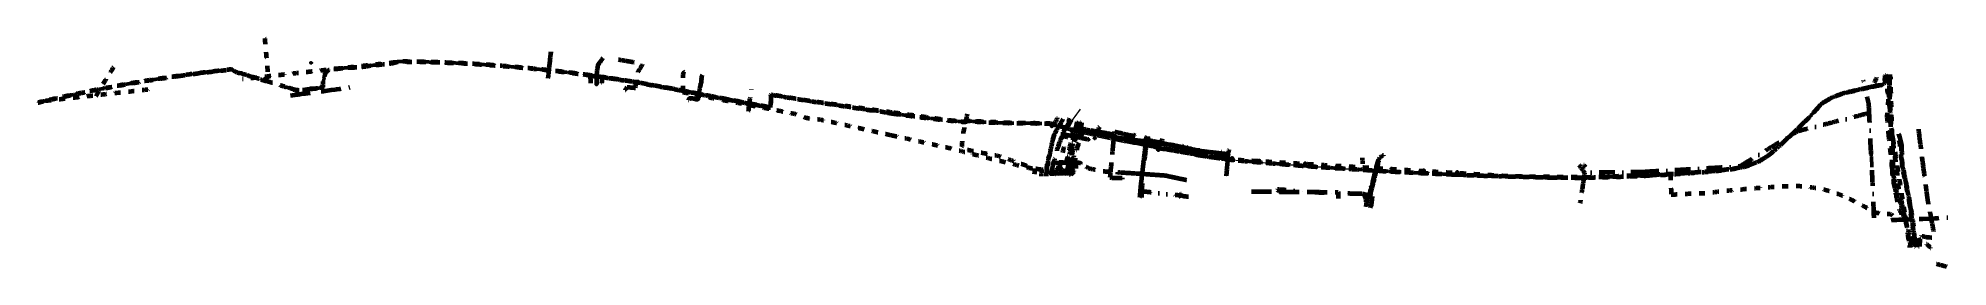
# Model space of a CAD drawing. Header units: metres. Extents: x 599858 to 604937, y 1147506 to 1148114.
import ezdxf

# ---------------------------------------------------------------- set-up
doc = ezdxf.new("R2010")
doc.units = ezdxf.units.M
doc.header["$MEASUREMENT"] = 0
for name, pattern in [('DGN Style 1', [31.740881, 0.052813, -31.688068]), ('DGN Style 3', [73.938826, 52.813447, -21.125379]), ('DGN Style 4', [84.554329, 42.250758, -21.125379, 0.052813, -21.125379]), ('DGN Style 5', [36.969413, 15.844034, -21.125379]), ('DGN Style 6', [100.451176, 36.969413, -21.125379, 0.052813, -21.125379, 0.052813, -21.125379]), ('DGN Style 7', [105.626894, 47.532102, -21.125379, 15.844034, -21.125379])]:
    doc.linetypes.add(name, pattern=pattern)
for name, color, linetype, lineweight in [('TF_-_R_TOM_2', 190, 'DGN Style 3', 53), ('TF_E_---_Kabl-dd_2', 13, 'Continuous', 70), ('TF_E_---_Mast-_2', 1, 'Continuous', 40), ('TF_E_---_Skab-_2', 1, 'Continuous', 40), ('TF_E_HS-_Kabl-_2', 1, 'DGN Style 6', 70), ('TF_E_HS-_KaPr-_30kV_2', 1, 'Continuous', 70), ('TF_E_LS-_Kabl-_2', 1, 'DGN Style 7', 70), ('TF_G_---_Ledn-_2', 40, 'DGN Style 4', 100), ('TF_G_---_MaRe-_2', 40, 'Continuous', 40), ('TF_G_DIS_Ledn-_2', 40, 'DGN Style 5', 70), ('TF_G_TRA_Ledn-_1', 40, 'DGN Style 3', 100), ('TF_K_---_Ledn-dd_2', 13, 'DGN Style 3', 70), ('TF_K_FAL_Ledn-_2', 3, 'DGN Style 4', 70), ('TF_K_RGN_Ledn-_2', 3, 'DGN Style 5', 70), ('TF_K_RGN_Ledn-_300_2', 3, 'Continuous', 70), ('TF_K_SPI_Ledn-_2', 3, 'DGN Style 1', 70), ('TF_K_SPI_Ledn-_300_2', 3, 'Continuous', 100), ('TF_K_SPI_Tryk-_2', 3, 'Continuous', 70), ('TF_T_---_Kabl-_2', 5, 'DGN Style 5', 70), ('TF_T_---_Skab-_2', 5, 'Continuous', 40), ('TF_V_---_Bor--_2', 140, 'Continuous', 40), ('TF_V_---_Ledn-_2', 140, 'DGN Style 3', 70), ('TF_V_---_Ledn-dd_2', 13, 'DGN Style 3', 70), ('TV_U_APT_SSkrm', 5, 'Continuous', 13)]:
    doc.layers.add(name, color=color, linetype=linetype, lineweight=lineweight)

# ---------------------------------------------------------------- blocks, each defined once
blk = doc.blocks.new('ESKAB')
at = {"layer": 'TF_E_---_Skab-_2'}
for p, q in [((-1.89878, 1.117269), (-1.89878, -1.090731)), ((1.87722, -1.090731), (1.87722, 1.117269))]:
    blk.add_line(p, q, dxfattribs=at)
at = {"layer": 'TF_E_---_Skab-_2', "flags": 128}
for points in [[(1.87722, 1.117269), (-0.01078, 0.013269), (-1.89878, 1.117269)], [(1.87722, -1.090731), (-0.01078, 0.013269), (-1.89878, -1.090731)]]:
    blk.add_lwpolyline(points, close=True, dxfattribs=at)
for points in [[(-1.81078, 1.117269), (-1.81078, 1.065811)], [(-1.66078, 1.117269), (-1.66078, 0.978099)], [(-1.51078, 1.117269), (-1.51078, 0.890388)], [(-1.36078, 1.117269), (-1.36078, 0.802676)], [(-1.21078, 1.117269), (-1.21078, 0.714964)], [(-1.06078, 1.117269), (-1.06078, 0.627252)], [(-0.91078, 1.117269), (-0.91078, 0.53954)], [(-0.76078, 1.117269), (-0.76078, 0.451828)], [(-0.61078, 1.117269), (-0.61078, 0.364116)], [(-0.46078, 1.117269), (-0.46078, 0.276404)], [(-0.31078, 1.117269), (-0.31078, 0.188693)], [(-0.16078, 1.117269), (-0.16078, 0.100981)], [(-0.01078, 1.117269), (-0.01078, 0.013269)], [(-0.01078, -1.090731), (-0.01078, 0.013269)], [(0.13922, 1.117269), (0.13922, 0.100981)], [(0.28922, 1.117269), (0.28922, 0.188693)], [(0.43922, 1.117269), (0.43922, 0.276404)], [(0.58922, 1.117269), (0.58922, 0.364116)], [(0.73922, 1.117269), (0.73922, 0.451828)], [(0.88922, 1.117269), (0.88922, 0.53954)], [(1.03922, 1.117269), (1.03922, 0.627252)], [(1.18922, 1.117269), (1.18922, 0.714964)], [(1.33922, 1.117269), (1.33922, 0.802676)], [(1.48922, 1.117269), (1.48922, 0.890388)], [(1.63922, 1.117269), (1.63922, 0.978099)], [(1.78922, 1.117269), (1.78922, 1.065811)], [(-1.81078, -1.090731), (-1.81078, -1.039273)], [(-1.66078, -1.090731), (-1.66078, -0.951562)], [(-1.51078, -1.090731), (-1.51078, -0.86385)], [(-1.36078, -1.090731), (-1.36078, -0.776138)], [(-1.21078, -1.090731), (-1.21078, -0.688426)], [(-1.06078, -1.090731), (-1.06078, -0.600714)], [(-0.91078, -1.090731), (-0.91078, -0.513002)], [(-0.76078, -1.090731), (-0.76078, -0.42529)], [(-0.61078, -1.090731), (-0.61078, -0.337579)], [(-0.46078, -1.090731), (-0.46078, -0.249867)], [(-0.31078, -1.090731), (-0.31078, -0.162155)], [(-0.16078, -1.090731), (-0.16078, -0.074443)], [(0.13922, -1.090731), (0.13922, -0.074443)], [(0.28922, -1.090731), (0.28922, -0.162155)], [(0.43922, -1.090731), (0.43922, -0.249867)], [(0.58922, -1.090731), (0.58922, -0.337579)], [(0.73922, -1.090731), (0.73922, -0.42529)], [(0.88922, -1.090731), (0.88922, -0.513002)], [(1.03922, -1.090731), (1.03922, -0.600714)], [(1.18922, -1.090731), (1.18922, -0.688426)], [(1.33922, -1.090731), (1.33922, -0.776138)], [(1.48922, -1.090731), (1.48922, -0.86385)], [(1.63922, -1.090731), (1.63922, -0.951562)], [(1.78922, -1.090731), (1.78922, -1.039273)]]:
    blk.add_lwpolyline(points, dxfattribs=at)
blk = doc.blocks.new('ELMAST')
at = {"layer": 'TF_E_---_Mast-_2', "flags": 128}
for points in [[(-1.2, 0.295071), (-1.2, 0), (-1.2, -0.295071)], [(-1.05, 0.651588), (-1.05, 0), (-1.05, -0.651588)], [(-0.9, 0.846798), (-0.9, 0), (-0.9, -0.846798)], [(-0.75, 0.982124), (-0.75, 0), (-0.75, -0.982124)], [(-0.6, 1.080309), (-0.6, 0), (-0.6, -1.080309)], [(-0.45, 1.150898), (-0.45, 0), (-0.45, -1.150898)], [(-0.3, 1.198777), (-0.3, 0), (-0.3, -1.198777)], [(-0.15, 1.226608), (-0.15, 0), (-0.15, -1.226608)], [(0, 1.235745), (0, 0), (0, -1.235745)], [(0.15, 1.226608), (0.15, 0), (0.15, -1.226608)], [(0.3, 1.198777), (0.3, 0), (0.3, -1.198777)], [(0.45, 1.150898), (0.45, 0), (0.45, -1.150898)], [(0.6, 1.080309), (0.6, 0), (0.6, -1.080309)], [(0.75, 0.982124), (0.75, 0), (0.75, -0.982124)], [(0.9, 0.846798), (0.9, 0), (0.9, -0.846798)], [(1.05, 0.651588), (1.05, 0), (1.05, -0.651588)], [(1.2, 0.295071), (1.2, 0), (1.2, -0.295071)]]:
    blk.add_lwpolyline(points, dxfattribs=at)
at = {"layer": 'TF_E_---_Mast-_2'}
blk.add_circle((0, 0), 1.235745, dxfattribs=at)
blk = doc.blocks.new('ELMAST_1')
at = {"layer": 'TF_E_---_Mast-_2', "flags": 128}
for points in [[(-1.2, 0.295071), (-1.2, 0), (-1.2, -0.295071)], [(-1.05, 0.651588), (-1.05, 0), (-1.05, -0.651588)], [(-0.9, 0.846798), (-0.9, 0), (-0.9, -0.846798)], [(-0.75, 0.982124), (-0.75, 0), (-0.75, -0.982124)], [(-0.6, 1.080309), (-0.6, 0), (-0.6, -1.080309)], [(-0.45, 1.150898), (-0.45, 0), (-0.45, -1.150898)], [(-0.3, 1.198777), (-0.3, 0), (-0.3, -1.198777)], [(-0.15, 1.226608), (-0.15, 0), (-0.15, -1.226608)], [(0, 1.235745), (0, 0), (0, -1.235745)], [(0.15, 1.226608), (0.15, 0), (0.15, -1.226608)], [(0.3, 1.198777), (0.3, 0), (0.3, -1.198777)], [(0.45, 1.150898), (0.45, 0), (0.45, -1.150898)], [(0.6, 1.080309), (0.6, 0), (0.6, -1.080309)], [(0.75, 0.982124), (0.75, 0), (0.75, -0.982124)], [(0.9, 0.846798), (0.9, 0), (0.9, -0.846798)], [(1.05, 0.651588), (1.05, 0), (1.05, -0.651588)], [(1.2, 0.295071), (1.2, 0), (1.2, -0.295071)]]:
    blk.add_lwpolyline(points, dxfattribs=at)
at = {"layer": 'TF_E_---_Mast-_2'}
blk.add_circle((0, 0), 1.235745, dxfattribs=at)
blk = doc.blocks.new('ELMAST_2')
at = {"layer": 'TF_E_---_Mast-_2', "flags": 128}
for points in [[(-1.2, 0.295071), (-1.2, 0), (-1.2, -0.295071)], [(-1.05, 0.651588), (-1.05, 0), (-1.05, -0.651588)], [(-0.9, 0.846798), (-0.9, 0), (-0.9, -0.846798)], [(-0.75, 0.982124), (-0.75, 0), (-0.75, -0.982124)], [(-0.6, 1.080309), (-0.6, 0), (-0.6, -1.080309)], [(-0.45, 1.150898), (-0.45, 0), (-0.45, -1.150898)], [(-0.3, 1.198777), (-0.3, 0), (-0.3, -1.198777)], [(-0.15, 1.226608), (-0.15, 0), (-0.15, -1.226608)], [(0, 1.235745), (0, 0), (0, -1.235745)], [(0.15, 1.226608), (0.15, 0), (0.15, -1.226608)], [(0.3, 1.198777), (0.3, 0), (0.3, -1.198777)], [(0.45, 1.150898), (0.45, 0), (0.45, -1.150898)], [(0.6, 1.080309), (0.6, 0), (0.6, -1.080309)], [(0.75, 0.982124), (0.75, 0), (0.75, -0.982124)], [(0.9, 0.846798), (0.9, 0), (0.9, -0.846798)], [(1.05, 0.651588), (1.05, 0), (1.05, -0.651588)], [(1.2, 0.295071), (1.2, 0), (1.2, -0.295071)]]:
    blk.add_lwpolyline(points, dxfattribs=at)
at = {"layer": 'TF_E_---_Mast-_2'}
blk.add_circle((0, 0), 1.235745, dxfattribs=at)
blk = doc.blocks.new('ELMAST_3')
at = {"layer": 'TF_E_---_Mast-_2', "flags": 128}
for points in [[(-1.2, 0.295071), (-1.2, 0), (-1.2, -0.295071)], [(-1.05, 0.651588), (-1.05, 0), (-1.05, -0.651588)], [(-0.9, 0.846798), (-0.9, 0), (-0.9, -0.846798)], [(-0.75, 0.982124), (-0.75, 0), (-0.75, -0.982124)], [(-0.6, 1.080309), (-0.6, 0), (-0.6, -1.080309)], [(-0.45, 1.150898), (-0.45, 0), (-0.45, -1.150898)], [(-0.3, 1.198777), (-0.3, 0), (-0.3, -1.198777)], [(-0.15, 1.226608), (-0.15, 0), (-0.15, -1.226608)], [(0, 1.235745), (0, 0), (0, -1.235745)], [(0.15, 1.226608), (0.15, 0), (0.15, -1.226608)], [(0.3, 1.198777), (0.3, 0), (0.3, -1.198777)], [(0.45, 1.150898), (0.45, 0), (0.45, -1.150898)], [(0.6, 1.080309), (0.6, 0), (0.6, -1.080309)], [(0.75, 0.982124), (0.75, 0), (0.75, -0.982124)], [(0.9, 0.846798), (0.9, 0), (0.9, -0.846798)], [(1.05, 0.651588), (1.05, 0), (1.05, -0.651588)], [(1.2, 0.295071), (1.2, 0), (1.2, -0.295071)]]:
    blk.add_lwpolyline(points, dxfattribs=at)
at = {"layer": 'TF_E_---_Mast-_2'}
blk.add_circle((0, 0), 1.235745, dxfattribs=at)
blk = doc.blocks.new('ELMAST_4')
at = {"layer": 'TF_E_---_Mast-_2', "flags": 128}
for points in [[(-1.2, 0.295071), (-1.2, 0), (-1.2, -0.295071)], [(-1.05, 0.651588), (-1.05, 0), (-1.05, -0.651588)], [(-0.9, 0.846798), (-0.9, 0), (-0.9, -0.846798)], [(-0.75, 0.982124), (-0.75, 0), (-0.75, -0.982124)], [(-0.6, 1.080309), (-0.6, 0), (-0.6, -1.080309)], [(-0.45, 1.150898), (-0.45, 0), (-0.45, -1.150898)], [(-0.3, 1.198777), (-0.3, 0), (-0.3, -1.198777)], [(-0.15, 1.226608), (-0.15, 0), (-0.15, -1.226608)], [(0, 1.235745), (0, 0), (0, -1.235745)], [(0.15, 1.226608), (0.15, 0), (0.15, -1.226608)], [(0.3, 1.198777), (0.3, 0), (0.3, -1.198777)], [(0.45, 1.150898), (0.45, 0), (0.45, -1.150898)], [(0.6, 1.080309), (0.6, 0), (0.6, -1.080309)], [(0.75, 0.982124), (0.75, 0), (0.75, -0.982124)], [(0.9, 0.846798), (0.9, 0), (0.9, -0.846798)], [(1.05, 0.651588), (1.05, 0), (1.05, -0.651588)], [(1.2, 0.295071), (1.2, 0), (1.2, -0.295071)]]:
    blk.add_lwpolyline(points, dxfattribs=at)
at = {"layer": 'TF_E_---_Mast-_2'}
blk.add_circle((0, 0), 1.235745, dxfattribs=at)
blk = doc.blocks.new('ELMAST_5')
at = {"layer": 'TF_E_---_Mast-_2', "flags": 128}
for points in [[(-1.2, 0.295071), (-1.2, 0), (-1.2, -0.295071)], [(-1.05, 0.651588), (-1.05, 0), (-1.05, -0.651588)], [(-0.9, 0.846798), (-0.9, 0), (-0.9, -0.846798)], [(-0.75, 0.982124), (-0.75, 0), (-0.75, -0.982124)], [(-0.6, 1.080309), (-0.6, 0), (-0.6, -1.080309)], [(-0.45, 1.150898), (-0.45, 0), (-0.45, -1.150898)], [(-0.3, 1.198777), (-0.3, 0), (-0.3, -1.198777)], [(-0.15, 1.226608), (-0.15, 0), (-0.15, -1.226608)], [(0, 1.235745), (0, 0), (0, -1.235745)], [(0.15, 1.226608), (0.15, 0), (0.15, -1.226608)], [(0.3, 1.198777), (0.3, 0), (0.3, -1.198777)], [(0.45, 1.150898), (0.45, 0), (0.45, -1.150898)], [(0.6, 1.080309), (0.6, 0), (0.6, -1.080309)], [(0.75, 0.982124), (0.75, 0), (0.75, -0.982124)], [(0.9, 0.846798), (0.9, 0), (0.9, -0.846798)], [(1.05, 0.651588), (1.05, 0), (1.05, -0.651588)], [(1.2, 0.295071), (1.2, 0), (1.2, -0.295071)]]:
    blk.add_lwpolyline(points, dxfattribs=at)
at = {"layer": 'TF_E_---_Mast-_2'}
blk.add_circle((0, 0), 1.235745, dxfattribs=at)
blk = doc.blocks.new('ELMAST_6')
at = {"layer": 'TF_E_---_Mast-_2', "flags": 128}
for points in [[(-1.2, 0.295071), (-1.2, 0), (-1.2, -0.295071)], [(-1.05, 0.651588), (-1.05, 0), (-1.05, -0.651588)], [(-0.9, 0.846798), (-0.9, 0), (-0.9, -0.846798)], [(-0.75, 0.982124), (-0.75, 0), (-0.75, -0.982124)], [(-0.6, 1.080309), (-0.6, 0), (-0.6, -1.080309)], [(-0.45, 1.150898), (-0.45, 0), (-0.45, -1.150898)], [(-0.3, 1.198777), (-0.3, 0), (-0.3, -1.198777)], [(-0.15, 1.226608), (-0.15, 0), (-0.15, -1.226608)], [(0, 1.235745), (0, 0), (0, -1.235745)], [(0.15, 1.226608), (0.15, 0), (0.15, -1.226608)], [(0.3, 1.198777), (0.3, 0), (0.3, -1.198777)], [(0.45, 1.150898), (0.45, 0), (0.45, -1.150898)], [(0.6, 1.080309), (0.6, 0), (0.6, -1.080309)], [(0.75, 0.982124), (0.75, 0), (0.75, -0.982124)], [(0.9, 0.846798), (0.9, 0), (0.9, -0.846798)], [(1.05, 0.651588), (1.05, 0), (1.05, -0.651588)], [(1.2, 0.295071), (1.2, 0), (1.2, -0.295071)]]:
    blk.add_lwpolyline(points, dxfattribs=at)
at = {"layer": 'TF_E_---_Mast-_2'}
blk.add_circle((0, 0), 1.235745, dxfattribs=at)
blk = doc.blocks.new('ELMAST_7')
at = {"layer": 'TF_E_---_Mast-_2', "flags": 128}
for points in [[(-1.2, 0.295071), (-1.2, 0), (-1.2, -0.295071)], [(-1.05, 0.651588), (-1.05, 0), (-1.05, -0.651588)], [(-0.9, 0.846798), (-0.9, 0), (-0.9, -0.846798)], [(-0.75, 0.982124), (-0.75, 0), (-0.75, -0.982124)], [(-0.6, 1.080309), (-0.6, 0), (-0.6, -1.080309)], [(-0.45, 1.150898), (-0.45, 0), (-0.45, -1.150898)], [(-0.3, 1.198777), (-0.3, 0), (-0.3, -1.198777)], [(-0.15, 1.226608), (-0.15, 0), (-0.15, -1.226608)], [(0, 1.235745), (0, 0), (0, -1.235745)], [(0.15, 1.226608), (0.15, 0), (0.15, -1.226608)], [(0.3, 1.198777), (0.3, 0), (0.3, -1.198777)], [(0.45, 1.150898), (0.45, 0), (0.45, -1.150898)], [(0.6, 1.080309), (0.6, 0), (0.6, -1.080309)], [(0.75, 0.982124), (0.75, 0), (0.75, -0.982124)], [(0.9, 0.846798), (0.9, 0), (0.9, -0.846798)], [(1.05, 0.651588), (1.05, 0), (1.05, -0.651588)], [(1.2, 0.295071), (1.2, 0), (1.2, -0.295071)]]:
    blk.add_lwpolyline(points, dxfattribs=at)
at = {"layer": 'TF_E_---_Mast-_2'}
blk.add_circle((0, 0), 1.235745, dxfattribs=at)
blk = doc.blocks.new('ELMAST_8')
at = {"layer": 'TF_E_---_Mast-_2', "flags": 128}
for points in [[(-1.2, 0.295071), (-1.2, 0), (-1.2, -0.295071)], [(-1.05, 0.651588), (-1.05, 0), (-1.05, -0.651588)], [(-0.9, 0.846798), (-0.9, 0), (-0.9, -0.846798)], [(-0.75, 0.982124), (-0.75, 0), (-0.75, -0.982124)], [(-0.6, 1.080309), (-0.6, 0), (-0.6, -1.080309)], [(-0.45, 1.150898), (-0.45, 0), (-0.45, -1.150898)], [(-0.3, 1.198777), (-0.3, 0), (-0.3, -1.198777)], [(-0.15, 1.226608), (-0.15, 0), (-0.15, -1.226608)], [(0, 1.235745), (0, 0), (0, -1.235745)], [(0.15, 1.226608), (0.15, 0), (0.15, -1.226608)], [(0.3, 1.198777), (0.3, 0), (0.3, -1.198777)], [(0.45, 1.150898), (0.45, 0), (0.45, -1.150898)], [(0.6, 1.080309), (0.6, 0), (0.6, -1.080309)], [(0.75, 0.982124), (0.75, 0), (0.75, -0.982124)], [(0.9, 0.846798), (0.9, 0), (0.9, -0.846798)], [(1.05, 0.651588), (1.05, 0), (1.05, -0.651588)], [(1.2, 0.295071), (1.2, 0), (1.2, -0.295071)]]:
    blk.add_lwpolyline(points, dxfattribs=at)
at = {"layer": 'TF_E_---_Mast-_2'}
blk.add_circle((0, 0), 1.235745, dxfattribs=at)
blk = doc.blocks.new('ELMAST_9')
at = {"layer": 'TF_E_---_Mast-_2', "flags": 128}
for points in [[(-1.2, 0.295071), (-1.2, 0), (-1.2, -0.295071)], [(-1.05, 0.651588), (-1.05, 0), (-1.05, -0.651588)], [(-0.9, 0.846798), (-0.9, 0), (-0.9, -0.846798)], [(-0.75, 0.982124), (-0.75, 0), (-0.75, -0.982124)], [(-0.6, 1.080309), (-0.6, 0), (-0.6, -1.080309)], [(-0.45, 1.150898), (-0.45, 0), (-0.45, -1.150898)], [(-0.3, 1.198777), (-0.3, 0), (-0.3, -1.198777)], [(-0.15, 1.226608), (-0.15, 0), (-0.15, -1.226608)], [(0, 1.235745), (0, 0), (0, -1.235745)], [(0.15, 1.226608), (0.15, 0), (0.15, -1.226608)], [(0.3, 1.198777), (0.3, 0), (0.3, -1.198777)], [(0.45, 1.150898), (0.45, 0), (0.45, -1.150898)], [(0.6, 1.080309), (0.6, 0), (0.6, -1.080309)], [(0.75, 0.982124), (0.75, 0), (0.75, -0.982124)], [(0.9, 0.846798), (0.9, 0), (0.9, -0.846798)], [(1.05, 0.651588), (1.05, 0), (1.05, -0.651588)], [(1.2, 0.295071), (1.2, 0), (1.2, -0.295071)]]:
    blk.add_lwpolyline(points, dxfattribs=at)
at = {"layer": 'TF_E_---_Mast-_2'}
blk.add_circle((0, 0), 1.235745, dxfattribs=at)
blk = doc.blocks.new('ELMAST_10')
at = {"layer": 'TF_E_---_Mast-_2', "flags": 128}
for points in [[(-1.2, 0.295071), (-1.2, 0), (-1.2, -0.295071)], [(-1.05, 0.651588), (-1.05, 0), (-1.05, -0.651588)], [(-0.9, 0.846798), (-0.9, 0), (-0.9, -0.846798)], [(-0.75, 0.982124), (-0.75, 0), (-0.75, -0.982124)], [(-0.6, 1.080309), (-0.6, 0), (-0.6, -1.080309)], [(-0.45, 1.150898), (-0.45, 0), (-0.45, -1.150898)], [(-0.3, 1.198777), (-0.3, 0), (-0.3, -1.198777)], [(-0.15, 1.226608), (-0.15, 0), (-0.15, -1.226608)], [(0, 1.235745), (0, 0), (0, -1.235745)], [(0.15, 1.226608), (0.15, 0), (0.15, -1.226608)], [(0.3, 1.198777), (0.3, 0), (0.3, -1.198777)], [(0.45, 1.150898), (0.45, 0), (0.45, -1.150898)], [(0.6, 1.080309), (0.6, 0), (0.6, -1.080309)], [(0.75, 0.982124), (0.75, 0), (0.75, -0.982124)], [(0.9, 0.846798), (0.9, 0), (0.9, -0.846798)], [(1.05, 0.651588), (1.05, 0), (1.05, -0.651588)], [(1.2, 0.295071), (1.2, 0), (1.2, -0.295071)]]:
    blk.add_lwpolyline(points, dxfattribs=at)
at = {"layer": 'TF_E_---_Mast-_2'}
blk.add_circle((0, 0), 1.235745, dxfattribs=at)
blk = doc.blocks.new('ELMAST_11')
at = {"layer": 'TF_E_---_Mast-_2', "flags": 128}
for points in [[(-1.2, 0.295071), (-1.2, 0), (-1.2, -0.295071)], [(-1.05, 0.651588), (-1.05, 0), (-1.05, -0.651588)], [(-0.9, 0.846798), (-0.9, 0), (-0.9, -0.846798)], [(-0.75, 0.982124), (-0.75, 0), (-0.75, -0.982124)], [(-0.6, 1.080309), (-0.6, 0), (-0.6, -1.080309)], [(-0.45, 1.150898), (-0.45, 0), (-0.45, -1.150898)], [(-0.3, 1.198777), (-0.3, 0), (-0.3, -1.198777)], [(-0.15, 1.226608), (-0.15, 0), (-0.15, -1.226608)], [(0, 1.235745), (0, 0), (0, -1.235745)], [(0.15, 1.226608), (0.15, 0), (0.15, -1.226608)], [(0.3, 1.198777), (0.3, 0), (0.3, -1.198777)], [(0.45, 1.150898), (0.45, 0), (0.45, -1.150898)], [(0.6, 1.080309), (0.6, 0), (0.6, -1.080309)], [(0.75, 0.982124), (0.75, 0), (0.75, -0.982124)], [(0.9, 0.846798), (0.9, 0), (0.9, -0.846798)], [(1.05, 0.651588), (1.05, 0), (1.05, -0.651588)], [(1.2, 0.295071), (1.2, 0), (1.2, -0.295071)]]:
    blk.add_lwpolyline(points, dxfattribs=at)
at = {"layer": 'TF_E_---_Mast-_2'}
blk.add_circle((0, 0), 1.235745, dxfattribs=at)
blk = doc.blocks.new('ELMAST_12')
at = {"layer": 'TF_E_---_Mast-_2', "flags": 128}
for points in [[(-1.2, 0.295071), (-1.2, 0), (-1.2, -0.295071)], [(-1.05, 0.651588), (-1.05, 0), (-1.05, -0.651588)], [(-0.9, 0.846798), (-0.9, 0), (-0.9, -0.846798)], [(-0.75, 0.982124), (-0.75, 0), (-0.75, -0.982124)], [(-0.6, 1.080309), (-0.6, 0), (-0.6, -1.080309)], [(-0.45, 1.150898), (-0.45, 0), (-0.45, -1.150898)], [(-0.3, 1.198777), (-0.3, 0), (-0.3, -1.198777)], [(-0.15, 1.226608), (-0.15, 0), (-0.15, -1.226608)], [(0, 1.235745), (0, 0), (0, -1.235745)], [(0.15, 1.226608), (0.15, 0), (0.15, -1.226608)], [(0.3, 1.198777), (0.3, 0), (0.3, -1.198777)], [(0.45, 1.150898), (0.45, 0), (0.45, -1.150898)], [(0.6, 1.080309), (0.6, 0), (0.6, -1.080309)], [(0.75, 0.982124), (0.75, 0), (0.75, -0.982124)], [(0.9, 0.846798), (0.9, 0), (0.9, -0.846798)], [(1.05, 0.651588), (1.05, 0), (1.05, -0.651588)], [(1.2, 0.295071), (1.2, 0), (1.2, -0.295071)]]:
    blk.add_lwpolyline(points, dxfattribs=at)
at = {"layer": 'TF_E_---_Mast-_2'}
blk.add_circle((0, 0), 1.235745, dxfattribs=at)
blk = doc.blocks.new('ELMAST_13')
at = {"layer": 'TF_E_---_Mast-_2', "flags": 128}
for points in [[(-1.2, 0.295071), (-1.2, 0), (-1.2, -0.295071)], [(-1.05, 0.651588), (-1.05, 0), (-1.05, -0.651588)], [(-0.9, 0.846798), (-0.9, 0), (-0.9, -0.846798)], [(-0.75, 0.982124), (-0.75, 0), (-0.75, -0.982124)], [(-0.6, 1.080309), (-0.6, 0), (-0.6, -1.080309)], [(-0.45, 1.150898), (-0.45, 0), (-0.45, -1.150898)], [(-0.3, 1.198777), (-0.3, 0), (-0.3, -1.198777)], [(-0.15, 1.226608), (-0.15, 0), (-0.15, -1.226608)], [(0, 1.235745), (0, 0), (0, -1.235745)], [(0.15, 1.226608), (0.15, 0), (0.15, -1.226608)], [(0.3, 1.198777), (0.3, 0), (0.3, -1.198777)], [(0.45, 1.150898), (0.45, 0), (0.45, -1.150898)], [(0.6, 1.080309), (0.6, 0), (0.6, -1.080309)], [(0.75, 0.982124), (0.75, 0), (0.75, -0.982124)], [(0.9, 0.846798), (0.9, 0), (0.9, -0.846798)], [(1.05, 0.651588), (1.05, 0), (1.05, -0.651588)], [(1.2, 0.295071), (1.2, 0), (1.2, -0.295071)]]:
    blk.add_lwpolyline(points, dxfattribs=at)
at = {"layer": 'TF_E_---_Mast-_2'}
blk.add_circle((0, 0), 1.235745, dxfattribs=at)
blk = doc.blocks.new('ELMAST_14')
at = {"layer": 'TF_E_---_Mast-_2', "flags": 128}
for points in [[(-1.2, 0.295071), (-1.2, 0), (-1.2, -0.295071)], [(-1.05, 0.651588), (-1.05, 0), (-1.05, -0.651588)], [(-0.9, 0.846798), (-0.9, 0), (-0.9, -0.846798)], [(-0.75, 0.982124), (-0.75, 0), (-0.75, -0.982124)], [(-0.6, 1.080309), (-0.6, 0), (-0.6, -1.080309)], [(-0.45, 1.150898), (-0.45, 0), (-0.45, -1.150898)], [(-0.3, 1.198777), (-0.3, 0), (-0.3, -1.198777)], [(-0.15, 1.226608), (-0.15, 0), (-0.15, -1.226608)], [(0, 1.235745), (0, 0), (0, -1.235745)], [(0.15, 1.226608), (0.15, 0), (0.15, -1.226608)], [(0.3, 1.198777), (0.3, 0), (0.3, -1.198777)], [(0.45, 1.150898), (0.45, 0), (0.45, -1.150898)], [(0.6, 1.080309), (0.6, 0), (0.6, -1.080309)], [(0.75, 0.982124), (0.75, 0), (0.75, -0.982124)], [(0.9, 0.846798), (0.9, 0), (0.9, -0.846798)], [(1.05, 0.651588), (1.05, 0), (1.05, -0.651588)], [(1.2, 0.295071), (1.2, 0), (1.2, -0.295071)]]:
    blk.add_lwpolyline(points, dxfattribs=at)
at = {"layer": 'TF_E_---_Mast-_2'}
blk.add_circle((0, 0), 1.235745, dxfattribs=at)
blk = doc.blocks.new('MR')
at = {"layer": 'TF_G_---_MaRe-_2', "linetype": 'Continuous'}
for p, q in [((-1.197742, 0.004556), (-1.197742, -0.001694)), ((-1.047742, 0.154556), (-1.047742, -0.151694)), ((-0.897742, 0.304556), (-0.897742, -0.301694)), ((-0.747742, 0.454556), (-0.747742, -0.451694)), ((-0.597742, 0.604556), (-0.597742, -0.601694)), ((-0.447742, 0.754556), (-0.447742, -0.751694)), ((-0.297742, 0.904556), (-0.297742, -0.901694)), ((-0.147742, 1.054556), (-0.147742, -1.051694)), ((0.002258, 1.204556), (0.002258, -1.201694)), ((0.152258, 1.054556), (0.152258, -1.051694)), ((0.302258, 0.904556), (0.302258, -0.901694)), ((0.452258, 0.754556), (0.452258, -0.751694)), ((0.602258, 0.604556), (0.602258, -0.601694)), ((0.752258, 0.454556), (0.752258, -0.451694)), ((0.902258, 0.304556), (0.902258, -0.301694)), ((1.052258, 0.154556), (1.052258, -0.151694)), ((1.202258, 0.004556), (1.202258, -0.001694))]:
    blk.add_line(p, q, dxfattribs=at)
at = {"layer": 'TF_G_---_MaRe-_2', "linetype": 'Continuous', "flags": 128}
blk.add_lwpolyline([(0.002258, 1.204556), (1.205383, 0.001431), (0.002258, -1.201694), (-1.200867, 0.001431)], close=True, dxfattribs=at)
at = {"layer": 'TF_G_---_MaRe-_2', "linetype": 'Continuous'}
blk.add_circle((0.002258, 0.001431), 2.406498, dxfattribs=at)
blk = doc.blocks.new('ELMAST_15')
at = {"layer": 'TF_E_---_Mast-_2', "flags": 128}
for points in [[(-1.2, 0.295071), (-1.2, 0), (-1.2, -0.295071)], [(-1.05, 0.651588), (-1.05, 0), (-1.05, -0.651588)], [(-0.9, 0.846798), (-0.9, 0), (-0.9, -0.846798)], [(-0.75, 0.982124), (-0.75, 0), (-0.75, -0.982124)], [(-0.6, 1.080309), (-0.6, 0), (-0.6, -1.080309)], [(-0.45, 1.150898), (-0.45, 0), (-0.45, -1.150898)], [(-0.3, 1.198777), (-0.3, 0), (-0.3, -1.198777)], [(-0.15, 1.226608), (-0.15, 0), (-0.15, -1.226608)], [(0, 1.235745), (0, 0), (0, -1.235745)], [(0.15, 1.226608), (0.15, 0), (0.15, -1.226608)], [(0.3, 1.198777), (0.3, 0), (0.3, -1.198777)], [(0.45, 1.150898), (0.45, 0), (0.45, -1.150898)], [(0.6, 1.080309), (0.6, 0), (0.6, -1.080309)], [(0.75, 0.982124), (0.75, 0), (0.75, -0.982124)], [(0.9, 0.846798), (0.9, 0), (0.9, -0.846798)], [(1.05, 0.651588), (1.05, 0), (1.05, -0.651588)], [(1.2, 0.295071), (1.2, 0), (1.2, -0.295071)]]:
    blk.add_lwpolyline(points, dxfattribs=at)
at = {"layer": 'TF_E_---_Mast-_2'}
blk.add_circle((0, 0), 1.235745, dxfattribs=at)
blk = doc.blocks.new('ELMAST_16')
at = {"layer": 'TF_E_---_Mast-_2', "flags": 128}
for points in [[(-1.2, 0.295071), (-1.2, 0), (-1.2, -0.295071)], [(-1.05, 0.651588), (-1.05, 0), (-1.05, -0.651588)], [(-0.9, 0.846798), (-0.9, 0), (-0.9, -0.846798)], [(-0.75, 0.982124), (-0.75, 0), (-0.75, -0.982124)], [(-0.6, 1.080309), (-0.6, 0), (-0.6, -1.080309)], [(-0.45, 1.150898), (-0.45, 0), (-0.45, -1.150898)], [(-0.3, 1.198777), (-0.3, 0), (-0.3, -1.198777)], [(-0.15, 1.226608), (-0.15, 0), (-0.15, -1.226608)], [(0, 1.235745), (0, 0), (0, -1.235745)], [(0.15, 1.226608), (0.15, 0), (0.15, -1.226608)], [(0.3, 1.198777), (0.3, 0), (0.3, -1.198777)], [(0.45, 1.150898), (0.45, 0), (0.45, -1.150898)], [(0.6, 1.080309), (0.6, 0), (0.6, -1.080309)], [(0.75, 0.982124), (0.75, 0), (0.75, -0.982124)], [(0.9, 0.846798), (0.9, 0), (0.9, -0.846798)], [(1.05, 0.651588), (1.05, 0), (1.05, -0.651588)], [(1.2, 0.295071), (1.2, 0), (1.2, -0.295071)]]:
    blk.add_lwpolyline(points, dxfattribs=at)
at = {"layer": 'TF_E_---_Mast-_2'}
blk.add_circle((0, 0), 1.235745, dxfattribs=at)
blk = doc.blocks.new('ELMAST_17')
at = {"layer": 'TF_E_---_Mast-_2', "flags": 128}
for points in [[(-1.2, 0.295071), (-1.2, 0), (-1.2, -0.295071)], [(-1.05, 0.651588), (-1.05, 0), (-1.05, -0.651588)], [(-0.9, 0.846798), (-0.9, 0), (-0.9, -0.846798)], [(-0.75, 0.982124), (-0.75, 0), (-0.75, -0.982124)], [(-0.6, 1.080309), (-0.6, 0), (-0.6, -1.080309)], [(-0.45, 1.150898), (-0.45, 0), (-0.45, -1.150898)], [(-0.3, 1.198777), (-0.3, 0), (-0.3, -1.198777)], [(-0.15, 1.226608), (-0.15, 0), (-0.15, -1.226608)], [(0, 1.235745), (0, 0), (0, -1.235745)], [(0.15, 1.226608), (0.15, 0), (0.15, -1.226608)], [(0.3, 1.198777), (0.3, 0), (0.3, -1.198777)], [(0.45, 1.150898), (0.45, 0), (0.45, -1.150898)], [(0.6, 1.080309), (0.6, 0), (0.6, -1.080309)], [(0.75, 0.982124), (0.75, 0), (0.75, -0.982124)], [(0.9, 0.846798), (0.9, 0), (0.9, -0.846798)], [(1.05, 0.651588), (1.05, 0), (1.05, -0.651588)], [(1.2, 0.295071), (1.2, 0), (1.2, -0.295071)]]:
    blk.add_lwpolyline(points, dxfattribs=at)
at = {"layer": 'TF_E_---_Mast-_2'}
blk.add_circle((0, 0), 1.235745, dxfattribs=at)
blk = doc.blocks.new('ELMAST_18')
at = {"layer": 'TF_E_---_Mast-_2', "flags": 128}
for points in [[(-1.2, 0.295071), (-1.2, 0), (-1.2, -0.295071)], [(-1.05, 0.651588), (-1.05, 0), (-1.05, -0.651588)], [(-0.9, 0.846798), (-0.9, 0), (-0.9, -0.846798)], [(-0.75, 0.982124), (-0.75, 0), (-0.75, -0.982124)], [(-0.6, 1.080309), (-0.6, 0), (-0.6, -1.080309)], [(-0.45, 1.150898), (-0.45, 0), (-0.45, -1.150898)], [(-0.3, 1.198777), (-0.3, 0), (-0.3, -1.198777)], [(-0.15, 1.226608), (-0.15, 0), (-0.15, -1.226608)], [(0, 1.235745), (0, 0), (0, -1.235745)], [(0.15, 1.226608), (0.15, 0), (0.15, -1.226608)], [(0.3, 1.198777), (0.3, 0), (0.3, -1.198777)], [(0.45, 1.150898), (0.45, 0), (0.45, -1.150898)], [(0.6, 1.080309), (0.6, 0), (0.6, -1.080309)], [(0.75, 0.982124), (0.75, 0), (0.75, -0.982124)], [(0.9, 0.846798), (0.9, 0), (0.9, -0.846798)], [(1.05, 0.651588), (1.05, 0), (1.05, -0.651588)], [(1.2, 0.295071), (1.2, 0), (1.2, -0.295071)]]:
    blk.add_lwpolyline(points, dxfattribs=at)
at = {"layer": 'TF_E_---_Mast-_2'}
blk.add_circle((0, 0), 1.235745, dxfattribs=at)
blk = doc.blocks.new('ELMAST_19')
at = {"layer": 'TF_E_---_Mast-_2', "flags": 128}
for points in [[(-1.2, 0.295071), (-1.2, 0), (-1.2, -0.295071)], [(-1.05, 0.651588), (-1.05, 0), (-1.05, -0.651588)], [(-0.9, 0.846798), (-0.9, 0), (-0.9, -0.846798)], [(-0.75, 0.982124), (-0.75, 0), (-0.75, -0.982124)], [(-0.6, 1.080309), (-0.6, 0), (-0.6, -1.080309)], [(-0.45, 1.150898), (-0.45, 0), (-0.45, -1.150898)], [(-0.3, 1.198777), (-0.3, 0), (-0.3, -1.198777)], [(-0.15, 1.226608), (-0.15, 0), (-0.15, -1.226608)], [(0, 1.235745), (0, 0), (0, -1.235745)], [(0.15, 1.226608), (0.15, 0), (0.15, -1.226608)], [(0.3, 1.198777), (0.3, 0), (0.3, -1.198777)], [(0.45, 1.150898), (0.45, 0), (0.45, -1.150898)], [(0.6, 1.080309), (0.6, 0), (0.6, -1.080309)], [(0.75, 0.982124), (0.75, 0), (0.75, -0.982124)], [(0.9, 0.846798), (0.9, 0), (0.9, -0.846798)], [(1.05, 0.651588), (1.05, 0), (1.05, -0.651588)], [(1.2, 0.295071), (1.2, 0), (1.2, -0.295071)]]:
    blk.add_lwpolyline(points, dxfattribs=at)
at = {"layer": 'TF_E_---_Mast-_2'}
blk.add_circle((0, 0), 1.235745, dxfattribs=at)
blk = doc.blocks.new('ELMAST_20')
at = {"layer": 'TF_E_---_Mast-_2', "flags": 128}
for points in [[(-1.2, 0.295071), (-1.2, 0), (-1.2, -0.295071)], [(-1.05, 0.651588), (-1.05, 0), (-1.05, -0.651588)], [(-0.9, 0.846798), (-0.9, 0), (-0.9, -0.846798)], [(-0.75, 0.982124), (-0.75, 0), (-0.75, -0.982124)], [(-0.6, 1.080309), (-0.6, 0), (-0.6, -1.080309)], [(-0.45, 1.150898), (-0.45, 0), (-0.45, -1.150898)], [(-0.3, 1.198777), (-0.3, 0), (-0.3, -1.198777)], [(-0.15, 1.226608), (-0.15, 0), (-0.15, -1.226608)], [(0, 1.235745), (0, 0), (0, -1.235745)], [(0.15, 1.226608), (0.15, 0), (0.15, -1.226608)], [(0.3, 1.198777), (0.3, 0), (0.3, -1.198777)], [(0.45, 1.150898), (0.45, 0), (0.45, -1.150898)], [(0.6, 1.080309), (0.6, 0), (0.6, -1.080309)], [(0.75, 0.982124), (0.75, 0), (0.75, -0.982124)], [(0.9, 0.846798), (0.9, 0), (0.9, -0.846798)], [(1.05, 0.651588), (1.05, 0), (1.05, -0.651588)], [(1.2, 0.295071), (1.2, 0), (1.2, -0.295071)]]:
    blk.add_lwpolyline(points, dxfattribs=at)
at = {"layer": 'TF_E_---_Mast-_2'}
blk.add_circle((0, 0), 1.235745, dxfattribs=at)
blk = doc.blocks.new('ELMAST_21')
at = {"layer": 'TF_E_---_Mast-_2', "flags": 128}
for points in [[(-1.2, 0.295071), (-1.2, 0), (-1.2, -0.295071)], [(-1.05, 0.651588), (-1.05, 0), (-1.05, -0.651588)], [(-0.9, 0.846798), (-0.9, 0), (-0.9, -0.846798)], [(-0.75, 0.982124), (-0.75, 0), (-0.75, -0.982124)], [(-0.6, 1.080309), (-0.6, 0), (-0.6, -1.080309)], [(-0.45, 1.150898), (-0.45, 0), (-0.45, -1.150898)], [(-0.3, 1.198777), (-0.3, 0), (-0.3, -1.198777)], [(-0.15, 1.226608), (-0.15, 0), (-0.15, -1.226608)], [(0, 1.235745), (0, 0), (0, -1.235745)], [(0.15, 1.226608), (0.15, 0), (0.15, -1.226608)], [(0.3, 1.198777), (0.3, 0), (0.3, -1.198777)], [(0.45, 1.150898), (0.45, 0), (0.45, -1.150898)], [(0.6, 1.080309), (0.6, 0), (0.6, -1.080309)], [(0.75, 0.982124), (0.75, 0), (0.75, -0.982124)], [(0.9, 0.846798), (0.9, 0), (0.9, -0.846798)], [(1.05, 0.651588), (1.05, 0), (1.05, -0.651588)], [(1.2, 0.295071), (1.2, 0), (1.2, -0.295071)]]:
    blk.add_lwpolyline(points, dxfattribs=at)
at = {"layer": 'TF_E_---_Mast-_2'}
blk.add_circle((0, 0), 1.235745, dxfattribs=at)
blk = doc.blocks.new('ELMAST_22')
at = {"layer": 'TF_E_---_Mast-_2', "flags": 128}
for points in [[(-1.2, 0.295071), (-1.2, 0), (-1.2, -0.295071)], [(-1.05, 0.651588), (-1.05, 0), (-1.05, -0.651588)], [(-0.9, 0.846798), (-0.9, 0), (-0.9, -0.846798)], [(-0.75, 0.982124), (-0.75, 0), (-0.75, -0.982124)], [(-0.6, 1.080309), (-0.6, 0), (-0.6, -1.080309)], [(-0.45, 1.150898), (-0.45, 0), (-0.45, -1.150898)], [(-0.3, 1.198777), (-0.3, 0), (-0.3, -1.198777)], [(-0.15, 1.226608), (-0.15, 0), (-0.15, -1.226608)], [(0, 1.235745), (0, 0), (0, -1.235745)], [(0.15, 1.226608), (0.15, 0), (0.15, -1.226608)], [(0.3, 1.198777), (0.3, 0), (0.3, -1.198777)], [(0.45, 1.150898), (0.45, 0), (0.45, -1.150898)], [(0.6, 1.080309), (0.6, 0), (0.6, -1.080309)], [(0.75, 0.982124), (0.75, 0), (0.75, -0.982124)], [(0.9, 0.846798), (0.9, 0), (0.9, -0.846798)], [(1.05, 0.651588), (1.05, 0), (1.05, -0.651588)], [(1.2, 0.295071), (1.2, 0), (1.2, -0.295071)]]:
    blk.add_lwpolyline(points, dxfattribs=at)
at = {"layer": 'TF_E_---_Mast-_2'}
blk.add_circle((0, 0), 1.235745, dxfattribs=at)
blk = doc.blocks.new('ELMAST_23')
at = {"layer": 'TF_E_---_Mast-_2', "flags": 128}
for points in [[(-1.2, 0.295071), (-1.2, 0), (-1.2, -0.295071)], [(-1.05, 0.651588), (-1.05, 0), (-1.05, -0.651588)], [(-0.9, 0.846798), (-0.9, 0), (-0.9, -0.846798)], [(-0.75, 0.982124), (-0.75, 0), (-0.75, -0.982124)], [(-0.6, 1.080309), (-0.6, 0), (-0.6, -1.080309)], [(-0.45, 1.150898), (-0.45, 0), (-0.45, -1.150898)], [(-0.3, 1.198777), (-0.3, 0), (-0.3, -1.198777)], [(-0.15, 1.226608), (-0.15, 0), (-0.15, -1.226608)], [(0, 1.235745), (0, 0), (0, -1.235745)], [(0.15, 1.226608), (0.15, 0), (0.15, -1.226608)], [(0.3, 1.198777), (0.3, 0), (0.3, -1.198777)], [(0.45, 1.150898), (0.45, 0), (0.45, -1.150898)], [(0.6, 1.080309), (0.6, 0), (0.6, -1.080309)], [(0.75, 0.982124), (0.75, 0), (0.75, -0.982124)], [(0.9, 0.846798), (0.9, 0), (0.9, -0.846798)], [(1.05, 0.651588), (1.05, 0), (1.05, -0.651588)], [(1.2, 0.295071), (1.2, 0), (1.2, -0.295071)]]:
    blk.add_lwpolyline(points, dxfattribs=at)
at = {"layer": 'TF_E_---_Mast-_2'}
blk.add_circle((0, 0), 1.235745, dxfattribs=at)
blk = doc.blocks.new('ELMAST_24')
at = {"layer": 'TF_E_---_Mast-_2', "flags": 128}
for points in [[(-1.2, 0.295071), (-1.2, 0), (-1.2, -0.295071)], [(-1.05, 0.651588), (-1.05, 0), (-1.05, -0.651588)], [(-0.9, 0.846798), (-0.9, 0), (-0.9, -0.846798)], [(-0.75, 0.982124), (-0.75, 0), (-0.75, -0.982124)], [(-0.6, 1.080309), (-0.6, 0), (-0.6, -1.080309)], [(-0.45, 1.150898), (-0.45, 0), (-0.45, -1.150898)], [(-0.3, 1.198777), (-0.3, 0), (-0.3, -1.198777)], [(-0.15, 1.226608), (-0.15, 0), (-0.15, -1.226608)], [(0, 1.235745), (0, 0), (0, -1.235745)], [(0.15, 1.226608), (0.15, 0), (0.15, -1.226608)], [(0.3, 1.198777), (0.3, 0), (0.3, -1.198777)], [(0.45, 1.150898), (0.45, 0), (0.45, -1.150898)], [(0.6, 1.080309), (0.6, 0), (0.6, -1.080309)], [(0.75, 0.982124), (0.75, 0), (0.75, -0.982124)], [(0.9, 0.846798), (0.9, 0), (0.9, -0.846798)], [(1.05, 0.651588), (1.05, 0), (1.05, -0.651588)], [(1.2, 0.295071), (1.2, 0), (1.2, -0.295071)]]:
    blk.add_lwpolyline(points, dxfattribs=at)
at = {"layer": 'TF_E_---_Mast-_2'}
blk.add_circle((0, 0), 1.235745, dxfattribs=at)
blk = doc.blocks.new('ELMAST_25')
at = {"layer": 'TF_E_---_Mast-_2', "flags": 128}
for points in [[(-1.2, 0.295071), (-1.2, 0), (-1.2, -0.295071)], [(-1.05, 0.651588), (-1.05, 0), (-1.05, -0.651588)], [(-0.9, 0.846798), (-0.9, 0), (-0.9, -0.846798)], [(-0.75, 0.982124), (-0.75, 0), (-0.75, -0.982124)], [(-0.6, 1.080309), (-0.6, 0), (-0.6, -1.080309)], [(-0.45, 1.150898), (-0.45, 0), (-0.45, -1.150898)], [(-0.3, 1.198777), (-0.3, 0), (-0.3, -1.198777)], [(-0.15, 1.226608), (-0.15, 0), (-0.15, -1.226608)], [(0, 1.235745), (0, 0), (0, -1.235745)], [(0.15, 1.226608), (0.15, 0), (0.15, -1.226608)], [(0.3, 1.198777), (0.3, 0), (0.3, -1.198777)], [(0.45, 1.150898), (0.45, 0), (0.45, -1.150898)], [(0.6, 1.080309), (0.6, 0), (0.6, -1.080309)], [(0.75, 0.982124), (0.75, 0), (0.75, -0.982124)], [(0.9, 0.846798), (0.9, 0), (0.9, -0.846798)], [(1.05, 0.651588), (1.05, 0), (1.05, -0.651588)], [(1.2, 0.295071), (1.2, 0), (1.2, -0.295071)]]:
    blk.add_lwpolyline(points, dxfattribs=at)
at = {"layer": 'TF_E_---_Mast-_2'}
blk.add_circle((0, 0), 1.235745, dxfattribs=at)
blk = doc.blocks.new('ELMAST_26')
at = {"layer": 'TF_E_---_Mast-_2', "flags": 128}
for points in [[(-1.2, 0.295071), (-1.2, 0), (-1.2, -0.295071)], [(-1.05, 0.651588), (-1.05, 0), (-1.05, -0.651588)], [(-0.9, 0.846798), (-0.9, 0), (-0.9, -0.846798)], [(-0.75, 0.982124), (-0.75, 0), (-0.75, -0.982124)], [(-0.6, 1.080309), (-0.6, 0), (-0.6, -1.080309)], [(-0.45, 1.150898), (-0.45, 0), (-0.45, -1.150898)], [(-0.3, 1.198777), (-0.3, 0), (-0.3, -1.198777)], [(-0.15, 1.226608), (-0.15, 0), (-0.15, -1.226608)], [(0, 1.235745), (0, 0), (0, -1.235745)], [(0.15, 1.226608), (0.15, 0), (0.15, -1.226608)], [(0.3, 1.198777), (0.3, 0), (0.3, -1.198777)], [(0.45, 1.150898), (0.45, 0), (0.45, -1.150898)], [(0.6, 1.080309), (0.6, 0), (0.6, -1.080309)], [(0.75, 0.982124), (0.75, 0), (0.75, -0.982124)], [(0.9, 0.846798), (0.9, 0), (0.9, -0.846798)], [(1.05, 0.651588), (1.05, 0), (1.05, -0.651588)], [(1.2, 0.295071), (1.2, 0), (1.2, -0.295071)]]:
    blk.add_lwpolyline(points, dxfattribs=at)
at = {"layer": 'TF_E_---_Mast-_2'}
blk.add_circle((0, 0), 1.235745, dxfattribs=at)
blk = doc.blocks.new('ELMAST_27')
at = {"layer": 'TF_E_---_Mast-_2', "flags": 128}
for points in [[(-1.2, 0.295071), (-1.2, 0), (-1.2, -0.295071)], [(-1.05, 0.651588), (-1.05, 0), (-1.05, -0.651588)], [(-0.9, 0.846798), (-0.9, 0), (-0.9, -0.846798)], [(-0.75, 0.982124), (-0.75, 0), (-0.75, -0.982124)], [(-0.6, 1.080309), (-0.6, 0), (-0.6, -1.080309)], [(-0.45, 1.150898), (-0.45, 0), (-0.45, -1.150898)], [(-0.3, 1.198777), (-0.3, 0), (-0.3, -1.198777)], [(-0.15, 1.226608), (-0.15, 0), (-0.15, -1.226608)], [(0, 1.235745), (0, 0), (0, -1.235745)], [(0.15, 1.226608), (0.15, 0), (0.15, -1.226608)], [(0.3, 1.198777), (0.3, 0), (0.3, -1.198777)], [(0.45, 1.150898), (0.45, 0), (0.45, -1.150898)], [(0.6, 1.080309), (0.6, 0), (0.6, -1.080309)], [(0.75, 0.982124), (0.75, 0), (0.75, -0.982124)], [(0.9, 0.846798), (0.9, 0), (0.9, -0.846798)], [(1.05, 0.651588), (1.05, 0), (1.05, -0.651588)], [(1.2, 0.295071), (1.2, 0), (1.2, -0.295071)]]:
    blk.add_lwpolyline(points, dxfattribs=at)
at = {"layer": 'TF_E_---_Mast-_2'}
blk.add_circle((0, 0), 1.235745, dxfattribs=at)
blk = doc.blocks.new('ELMAST_28')
at = {"layer": 'TF_E_---_Mast-_2', "flags": 128}
for points in [[(-1.2, 0.295071), (-1.2, 0), (-1.2, -0.295071)], [(-1.05, 0.651588), (-1.05, 0), (-1.05, -0.651588)], [(-0.9, 0.846798), (-0.9, 0), (-0.9, -0.846798)], [(-0.75, 0.982124), (-0.75, 0), (-0.75, -0.982124)], [(-0.6, 1.080309), (-0.6, 0), (-0.6, -1.080309)], [(-0.45, 1.150898), (-0.45, 0), (-0.45, -1.150898)], [(-0.3, 1.198777), (-0.3, 0), (-0.3, -1.198777)], [(-0.15, 1.226608), (-0.15, 0), (-0.15, -1.226608)], [(0, 1.235745), (0, 0), (0, -1.235745)], [(0.15, 1.226608), (0.15, 0), (0.15, -1.226608)], [(0.3, 1.198777), (0.3, 0), (0.3, -1.198777)], [(0.45, 1.150898), (0.45, 0), (0.45, -1.150898)], [(0.6, 1.080309), (0.6, 0), (0.6, -1.080309)], [(0.75, 0.982124), (0.75, 0), (0.75, -0.982124)], [(0.9, 0.846798), (0.9, 0), (0.9, -0.846798)], [(1.05, 0.651588), (1.05, 0), (1.05, -0.651588)], [(1.2, 0.295071), (1.2, 0), (1.2, -0.295071)]]:
    blk.add_lwpolyline(points, dxfattribs=at)
at = {"layer": 'TF_E_---_Mast-_2'}
blk.add_circle((0, 0), 1.235745, dxfattribs=at)
blk = doc.blocks.new('ELMAST_29')
at = {"layer": 'TF_E_---_Mast-_2', "flags": 128}
for points in [[(-1.2, 0.295071), (-1.2, 0), (-1.2, -0.295071)], [(-1.05, 0.651588), (-1.05, 0), (-1.05, -0.651588)], [(-0.9, 0.846798), (-0.9, 0), (-0.9, -0.846798)], [(-0.75, 0.982124), (-0.75, 0), (-0.75, -0.982124)], [(-0.6, 1.080309), (-0.6, 0), (-0.6, -1.080309)], [(-0.45, 1.150898), (-0.45, 0), (-0.45, -1.150898)], [(-0.3, 1.198777), (-0.3, 0), (-0.3, -1.198777)], [(-0.15, 1.226608), (-0.15, 0), (-0.15, -1.226608)], [(0, 1.235745), (0, 0), (0, -1.235745)], [(0.15, 1.226608), (0.15, 0), (0.15, -1.226608)], [(0.3, 1.198777), (0.3, 0), (0.3, -1.198777)], [(0.45, 1.150898), (0.45, 0), (0.45, -1.150898)], [(0.6, 1.080309), (0.6, 0), (0.6, -1.080309)], [(0.75, 0.982124), (0.75, 0), (0.75, -0.982124)], [(0.9, 0.846798), (0.9, 0), (0.9, -0.846798)], [(1.05, 0.651588), (1.05, 0), (1.05, -0.651588)], [(1.2, 0.295071), (1.2, 0), (1.2, -0.295071)]]:
    blk.add_lwpolyline(points, dxfattribs=at)
at = {"layer": 'TF_E_---_Mast-_2'}
blk.add_circle((0, 0), 1.235745, dxfattribs=at)
blk = doc.blocks.new('TSKAB')
at = {"layer": 'TF_T_---_Skab-_2'}
for p, q in [((-1.889382, 1.104808), (0, 0)), ((-1.889078, 1.068), (-1.826435, 1.068)), ((-1.889078, 0.948), (-1.621217, 0.948)), ((-1.889078, 0.828), (-1.416, 0.828)), ((-1.889078, 0.708), (-1.218, 0.708)), ((-1.889078, 0.591), (-1.017, 0.591)), ((-1.889078, 0.471), (-0.816, 0.471)), ((-1.889078, 0.354), (-0.603, 0.354)), ((-1.889078, 0.237), (-0.402, 0.237)), ((-1.889078, 0.117), (-0.201, 0.117)), ((-1.889078, 0), (0, 0)), ((1.886922, 1.10337), (0, 0)), ((1.886922, 0), (0, 0)), ((1.886922, 0.117), (0.201, 0.117)), ((1.886922, 0.237), (0.402, 0.237)), ((1.886922, 0.354), (0.603, 0.354)), ((1.886922, 0.471), (0.816, 0.471)), ((1.886922, 0.591), (1.017, 0.591)), ((1.886922, 0.708), (1.218, 0.708)), ((1.886922, 0.828), (1.416, 0.828)), ((1.886922, 0.948), (1.621217, 0.948)), ((1.886922, 1.068), (1.826435, 1.068)), ((-1.889078, -0.117), (-0.201, -0.117)), ((-1.889078, -0.237), (-0.402, -0.237)), ((-1.889078, -0.354), (-0.603, -0.354)), ((-1.889078, -0.471), (-0.816, -0.471)), ((-1.889078, -0.591), (-1.017, -0.591)), ((-1.889078, -0.708), (-1.218, -0.708)), ((-1.889078, -0.828), (-1.416, -0.828)), ((-1.889078, -0.948), (-1.621217, -0.948)), ((-1.889078, -1.068), (-1.826435, -1.068)), ((1.886922, -0.117), (0.201, -0.117)), ((1.886922, -0.237), (0.402, -0.237)), ((1.886922, -0.354), (0.603, -0.354)), ((1.886922, -0.471), (0.816, -0.471)), ((1.886922, -0.591), (1.017, -0.591)), ((1.886922, -0.708), (1.218, -0.708)), ((1.886922, -0.828), (1.416, -0.828)), ((1.886922, -0.948), (1.621217, -0.948)), ((1.886922, -1.068), (1.826435, -1.068))]:
    blk.add_line(p, q, dxfattribs=at)
at = {"layer": 'TF_T_---_Skab-_2', "flags": 128}
blk.add_lwpolyline([(-1.889382, 1.104808), (1.886922, 1.10337), (1.886922, -1.10337), (-1.885731, -1.102673)], close=True, dxfattribs=at)
blk.add_lwpolyline([(-1.885731, -1.102673), (0, 0), (1.886922, -1.10337)], dxfattribs=at)
blk = doc.blocks.new('VBORING')
at = {"layer": 'TF_V_---_Bor--_2'}
for p, q in [((-1.8, 0.7), (-1.8, -0.7)), ((-1.6, 1), (-1.6, -1)), ((-1.5, 1.2), (-1.5, -1.2)), ((-1.4, 1.4), (-1.4, -1.4)), ((-1.2, 1.5), (-1.2, -1.5)), ((-1.1, 1.6), (-1.1, -1.6)), ((-0.9, 1.7), (-0.9, -1.7)), ((-0.8, 1.8), (-0.8, -1.8)), ((-0.6, 1.8), (-0.6, -1.8)), ((-0.5, 1.9), (-0.5, -1.9)), ((-0.3, 1.9), (-0.3, -1.9)), ((-0.1, 1.9), (-0.1, -1.9)), ((0, 1.9), (0, -1.9)), ((0.1, 1.9), (0.1, -1.9)), ((0.3, 1.9), (0.3, -1.9)), ((0.5, 1.9), (0.5, -1.9)), ((0.6, 1.8), (0.6, -1.8)), ((0.8, 1.8), (0.8, -1.8)), ((0.9, 1.7), (0.9, -1.7)), ((1.1, 1.6), (1.1, -1.6)), ((1.2, 1.5), (1.2, -1.5)), ((1.4, 1.4), (1.4, -1.4)), ((1.5, 1.2), (1.5, -1.2)), ((1.6, 1), (1.6, -1)), ((1.8, 0.7), (1.8, -0.7))]:
    blk.add_line(p, q, dxfattribs=at)
blk.add_rational_spline([(0, 1.9), (-3.3, 1.9), (-1.7, -1), (0, -3.9), (1.7, -1), (3.3, 1.9), (0, 1.9)], [1, 0.5, 1, 0.5, 1, 0.5, 1], degree=2, knots=[0, 0, 0, 0.333333, 0.333333, 0.666667, 0.666667, 1, 1, 1], dxfattribs=at)
at = {"layer": 'TV_U_APT_SSkrm', "flags": 1}
for tag in ['anlaegid', 'anlaegnr', 'anvendelse', 'anvendelse_txt', 'bbid', 'borid', 'boringsby', 'boringsdybde', 'boringspostnr', 'dgunr', 'dgunr_trimmed', 'formaal', 'formaal_txt', 'formanv', 'formanv_simple', 'id', 'journr', 'kode_tekst', 'kommunenavn', 'kommunenr', 'koormetode', 'koormetode_txt', 'kote', 'metode', 'ogc_fid', 'region', 'region_tekst', 'slutaar', 'slutdato', 'sted1', 'symbol_rgb', 'txt_search', 'url', 'usikkerhed_m', 'usikkerhed_m_num', 'virktyp', 'virktypt', 'xutm', 'yutm']:
    blk.add_attdef(tag, (-557788.6, -1170732.5), '', height=0.002, dxfattribs=at)
blk = doc.blocks.new('VBORING_1')
at = {"layer": 'TF_V_---_Bor--_2'}
for p, q in [((-1.8, 0.7), (-1.8, -0.7)), ((-1.6, 1), (-1.6, -1)), ((-1.5, 1.2), (-1.5, -1.2)), ((-1.4, 1.4), (-1.4, -1.4)), ((-1.2, 1.5), (-1.2, -1.5)), ((-1.1, 1.6), (-1.1, -1.6)), ((-0.9, 1.7), (-0.9, -1.7)), ((-0.8, 1.8), (-0.8, -1.8)), ((-0.6, 1.8), (-0.6, -1.8)), ((-0.5, 1.9), (-0.5, -1.9)), ((-0.3, 1.9), (-0.3, -1.9)), ((-0.1, 1.9), (-0.1, -1.9)), ((0, 1.9), (0, -1.9)), ((0.1, 1.9), (0.1, -1.9)), ((0.3, 1.9), (0.3, -1.9)), ((0.5, 1.9), (0.5, -1.9)), ((0.6, 1.8), (0.6, -1.8)), ((0.8, 1.8), (0.8, -1.8)), ((0.9, 1.7), (0.9, -1.7)), ((1.1, 1.6), (1.1, -1.6)), ((1.2, 1.5), (1.2, -1.5)), ((1.4, 1.4), (1.4, -1.4)), ((1.5, 1.2), (1.5, -1.2)), ((1.6, 1), (1.6, -1)), ((1.8, 0.7), (1.8, -0.7))]:
    blk.add_line(p, q, dxfattribs=at)
blk.add_rational_spline([(0, 1.9), (-3.3, 1.9), (-1.7, -1), (0, -3.9), (1.7, -1), (3.3, 1.9), (0, 1.9)], [1, 0.5, 1, 0.5, 1, 0.5, 1], degree=2, knots=[0, 0, 0, 0.333333, 0.333333, 0.666667, 0.666667, 1, 1, 1], dxfattribs=at)
at = {"layer": 'TV_U_APT_SSkrm', "flags": 1}
for tag in ['anlaegid', 'anlaegnr', 'anvendelse', 'anvendelse_txt', 'bbid', 'borid', 'boringsby', 'boringsdybde', 'boringspostnr', 'dgunr', 'dgunr_trimmed', 'formaal', 'formaal_txt', 'formanv', 'formanv_simple', 'id', 'journr', 'kode_tekst', 'kommunenavn', 'kommunenr', 'koormetode', 'koormetode_txt', 'kote', 'metode', 'ogc_fid', 'region', 'region_tekst', 'slutaar', 'slutdato', 'sted1', 'symbol_rgb', 'txt_search', 'url', 'usikkerhed_m', 'usikkerhed_m_num', 'virktyp', 'virktypt', 'xutm', 'yutm']:
    blk.add_attdef(tag, (-556818.8, -1170779.1), '', height=0.002, dxfattribs=at)
blk = doc.blocks.new('VBORING_2')
at = {"layer": 'TF_V_---_Bor--_2'}
for p, q in [((-1.8, 0.7), (-1.8, -0.7)), ((-1.6, 1), (-1.6, -1)), ((-1.5, 1.2), (-1.5, -1.2)), ((-1.4, 1.4), (-1.4, -1.4)), ((-1.2, 1.5), (-1.2, -1.5)), ((-1.1, 1.6), (-1.1, -1.6)), ((-0.9, 1.7), (-0.9, -1.7)), ((-0.8, 1.8), (-0.8, -1.8)), ((-0.6, 1.8), (-0.6, -1.8)), ((-0.5, 1.9), (-0.5, -1.9)), ((-0.3, 1.9), (-0.3, -1.9)), ((-0.1, 1.9), (-0.1, -1.9)), ((0, 1.9), (0, -1.9)), ((0.1, 1.9), (0.1, -1.9)), ((0.3, 1.9), (0.3, -1.9)), ((0.5, 1.9), (0.5, -1.9)), ((0.6, 1.8), (0.6, -1.8)), ((0.8, 1.8), (0.8, -1.8)), ((0.9, 1.7), (0.9, -1.7)), ((1.1, 1.6), (1.1, -1.6)), ((1.2, 1.5), (1.2, -1.5)), ((1.4, 1.4), (1.4, -1.4)), ((1.5, 1.2), (1.5, -1.2)), ((1.6, 1), (1.6, -1)), ((1.8, 0.7), (1.8, -0.7))]:
    blk.add_line(p, q, dxfattribs=at)
blk.add_rational_spline([(0, 1.9), (-3.3, 1.9), (-1.7, -1), (0, -3.8), (1.7, -1), (3.3, 1.9), (0, 1.9)], [1, 0.5, 1, 0.5, 1, 0.5, 1], degree=2, knots=[0, 0, 0, 0.333333, 0.333333, 0.666667, 0.666667, 1, 1, 1], dxfattribs=at)
at = {"layer": 'TV_U_APT_SSkrm', "flags": 1}
for tag in ['anlaegid', 'anlaegnr', 'anvendelse', 'anvendelse_txt', 'bbid', 'borid', 'boringsby', 'boringsdybde', 'boringspostnr', 'dgunr', 'dgunr_trimmed', 'formaal', 'formaal_txt', 'formanv', 'formanv_simple', 'id', 'journr', 'kode_tekst', 'kommunenavn', 'kommunenr', 'koormetode', 'koormetode_txt', 'kote', 'metode', 'ogc_fid', 'region', 'region_tekst', 'slutaar', 'slutdato', 'sted1', 'symbol_rgb', 'txt_search', 'url', 'usikkerhed_m', 'usikkerhed_m_num', 'virktyp', 'virktypt', 'xutm', 'yutm']:
    blk.add_attdef(tag, (-556989.5, -1170754.9), '', height=0.002, dxfattribs=at)
blk = doc.blocks.new('VBORING_3')
at = {"layer": 'TF_V_---_Bor--_2'}
for p, q in [((-1.8, 0.7), (-1.8, -0.7)), ((-1.6, 1), (-1.6, -1)), ((-1.5, 1.2), (-1.5, -1.2)), ((-1.4, 1.4), (-1.4, -1.4)), ((-1.2, 1.5), (-1.2, -1.5)), ((-1.1, 1.6), (-1.1, -1.6)), ((-0.9, 1.7), (-0.9, -1.7)), ((-0.8, 1.8), (-0.8, -1.8)), ((-0.6, 1.8), (-0.6, -1.8)), ((-0.5, 1.9), (-0.5, -1.9)), ((-0.3, 1.9), (-0.3, -1.9)), ((-0.1, 1.9), (-0.1, -1.9)), ((0, 1.9), (0, -1.9)), ((0.1, 1.9), (0.1, -1.9)), ((0.3, 1.9), (0.3, -1.9)), ((0.5, 1.9), (0.5, -1.9)), ((0.6, 1.8), (0.6, -1.8)), ((0.8, 1.8), (0.8, -1.8)), ((0.9, 1.7), (0.9, -1.7)), ((1.1, 1.6), (1.1, -1.6)), ((1.2, 1.5), (1.2, -1.5)), ((1.4, 1.4), (1.4, -1.4)), ((1.5, 1.2), (1.5, -1.2)), ((1.6, 1), (1.6, -1)), ((1.8, 0.7), (1.8, -0.7))]:
    blk.add_line(p, q, dxfattribs=at)
blk.add_rational_spline([(0, 1.9), (-3.3, 1.9), (-1.7, -1), (0, -3.9), (1.7, -1), (3.3, 1.9), (0, 1.9)], [1, 0.5, 1, 0.5, 1, 0.5, 1], degree=2, knots=[0, 0, 0, 0.333333, 0.333333, 0.666667, 0.666667, 1, 1, 1], dxfattribs=at)
at = {"layer": 'TV_U_APT_SSkrm', "flags": 1}
for tag in ['anlaegid', 'anlaegnr', 'anvendelse', 'anvendelse_txt', 'bbid', 'borid', 'boringsby', 'boringsdybde', 'boringspostnr', 'dgunr', 'dgunr_trimmed', 'formaal', 'formaal_txt', 'formanv', 'formanv_simple', 'id', 'journr', 'kode_tekst', 'kommunenavn', 'kommunenr', 'koormetode', 'koormetode_txt', 'kote', 'metode', 'ogc_fid', 'region', 'region_tekst', 'slutaar', 'slutdato', 'sted1', 'symbol_rgb', 'txt_search', 'url', 'usikkerhed_m', 'usikkerhed_m_num', 'virktyp', 'virktypt', 'xutm', 'yutm']:
    blk.add_attdef(tag, (-556903.4, -1170784.3), '', height=0.002, dxfattribs=at)
blk = doc.blocks.new('VBORING_4')
at = {"layer": 'TF_V_---_Bor--_2'}
for p, q in [((-1.8, 0.7), (-1.8, -0.7)), ((-1.6, 1), (-1.6, -1)), ((-1.5, 1.2), (-1.5, -1.2)), ((-1.4, 1.4), (-1.4, -1.4)), ((-1.2, 1.5), (-1.2, -1.5)), ((-1.1, 1.6), (-1.1, -1.6)), ((-0.9, 1.7), (-0.9, -1.7)), ((-0.8, 1.8), (-0.8, -1.8)), ((-0.6, 1.8), (-0.6, -1.8)), ((-0.5, 1.9), (-0.5, -1.9)), ((-0.3, 1.9), (-0.3, -1.9)), ((-0.1, 1.9), (-0.1, -1.9)), ((0, 1.9), (0, -1.9)), ((0.1, 1.9), (0.1, -1.9)), ((0.3, 1.9), (0.3, -1.9)), ((0.5, 1.9), (0.5, -1.9)), ((0.6, 1.8), (0.6, -1.8)), ((0.8, 1.8), (0.8, -1.8)), ((0.9, 1.7), (0.9, -1.7)), ((1.1, 1.6), (1.1, -1.6)), ((1.2, 1.5), (1.2, -1.5)), ((1.4, 1.4), (1.4, -1.4)), ((1.5, 1.2), (1.5, -1.2)), ((1.6, 1), (1.6, -1)), ((1.8, 0.7), (1.8, -0.7))]:
    blk.add_line(p, q, dxfattribs=at)
blk.add_rational_spline([(0, 1.9), (-3.3, 1.9), (-1.7, -1), (0, -3.8), (1.7, -1), (3.3, 1.9), (0, 1.9)], [1, 0.5, 1, 0.5, 1, 0.5, 1], degree=2, knots=[0, 0, 0, 0.333333, 0.333333, 0.666667, 0.666667, 1, 1, 1], dxfattribs=at)
at = {"layer": 'TV_U_APT_SSkrm', "flags": 1}
for tag in ['anlaegid', 'anlaegnr', 'anvendelse', 'anvendelse_txt', 'bbid', 'borid', 'boringsby', 'boringsdybde', 'boringspostnr', 'dgunr', 'dgunr_trimmed', 'formaal', 'formaal_txt', 'formanv', 'formanv_simple', 'id', 'journr', 'kode_tekst', 'kommunenavn', 'kommunenr', 'koormetode', 'koormetode_txt', 'kote', 'metode', 'ogc_fid', 'region', 'region_tekst', 'slutaar', 'slutdato', 'sted1', 'symbol_rgb', 'txt_search', 'url', 'usikkerhed_m', 'usikkerhed_m_num', 'virktyp', 'virktypt', 'xutm', 'yutm']:
    blk.add_attdef(tag, (-557076.8, -1170753.4), '', height=0.002, dxfattribs=at)
blk = doc.blocks.new('VBORING_5')
at = {"layer": 'TF_V_---_Bor--_2'}
for p, q in [((-1.8, 0.7), (-1.8, -0.7)), ((-1.6, 1), (-1.6, -1)), ((-1.5, 1.2), (-1.5, -1.2)), ((-1.4, 1.4), (-1.4, -1.4)), ((-1.2, 1.5), (-1.2, -1.5)), ((-1.1, 1.6), (-1.1, -1.6)), ((-0.9, 1.7), (-0.9, -1.7)), ((-0.8, 1.8), (-0.8, -1.8)), ((-0.6, 1.8), (-0.6, -1.8)), ((-0.5, 1.9), (-0.5, -1.9)), ((-0.3, 1.9), (-0.3, -1.9)), ((-0.1, 1.9), (-0.1, -1.9)), ((0, 1.9), (0, -1.9)), ((0.1, 1.9), (0.1, -1.9)), ((0.3, 1.9), (0.3, -1.9)), ((0.5, 1.9), (0.5, -1.9)), ((0.6, 1.8), (0.6, -1.8)), ((0.8, 1.8), (0.8, -1.8)), ((0.9, 1.7), (0.9, -1.7)), ((1.1, 1.6), (1.1, -1.6)), ((1.2, 1.5), (1.2, -1.5)), ((1.4, 1.4), (1.4, -1.4)), ((1.5, 1.2), (1.5, -1.2)), ((1.6, 1), (1.6, -1)), ((1.8, 0.7), (1.8, -0.7))]:
    blk.add_line(p, q, dxfattribs=at)
blk.add_rational_spline([(0, 1.9), (-3.3, 1.9), (-1.7, -1), (0, -3.9), (1.7, -1), (3.3, 1.9), (0, 1.9)], [1, 0.5, 1, 0.5, 1, 0.5, 1], degree=2, knots=[0, 0, 0, 0.333333, 0.333333, 0.666667, 0.666667, 1, 1, 1], dxfattribs=at)
at = {"layer": 'TV_U_APT_SSkrm', "flags": 1}
for tag in ['anlaegid', 'anlaegnr', 'anvendelse', 'anvendelse_txt', 'bbid', 'borid', 'boringsby', 'boringsdybde', 'boringspostnr', 'dgunr', 'dgunr_trimmed', 'formaal', 'formaal_txt', 'formanv', 'formanv_simple', 'id', 'journr', 'kode_tekst', 'kommunenavn', 'kommunenr', 'koormetode', 'koormetode_txt', 'kote', 'metode', 'ogc_fid', 'region', 'region_tekst', 'slutaar', 'slutdato', 'sted1', 'symbol_rgb', 'txt_search', 'url', 'usikkerhed_m', 'usikkerhed_m_num', 'virktyp', 'virktypt', 'xutm', 'yutm']:
    blk.add_attdef(tag, (-557187.4, -1170743.1), '', height=0.002, dxfattribs=at)
blk = doc.blocks.new('VBORING_6')
at = {"layer": 'TF_V_---_Bor--_2'}
for p, q in [((-1.8, 0.7), (-1.8, -0.7)), ((-1.6, 1), (-1.6, -1)), ((-1.5, 1.2), (-1.5, -1.2)), ((-1.4, 1.4), (-1.4, -1.4)), ((-1.2, 1.5), (-1.2, -1.5)), ((-1.1, 1.6), (-1.1, -1.6)), ((-0.9, 1.7), (-0.9, -1.7)), ((-0.8, 1.8), (-0.8, -1.8)), ((-0.6, 1.8), (-0.6, -1.8)), ((-0.5, 1.9), (-0.5, -1.9)), ((-0.3, 1.9), (-0.3, -1.9)), ((-0.1, 1.9), (-0.1, -1.9)), ((0, 1.9), (0, -1.9)), ((0.1, 1.9), (0.1, -1.9)), ((0.3, 1.9), (0.3, -1.9)), ((0.5, 1.9), (0.5, -1.9)), ((0.6, 1.8), (0.6, -1.8)), ((0.8, 1.8), (0.8, -1.8)), ((0.9, 1.7), (0.9, -1.7)), ((1.1, 1.6), (1.1, -1.6)), ((1.2, 1.5), (1.2, -1.5)), ((1.4, 1.4), (1.4, -1.4)), ((1.5, 1.2), (1.5, -1.2)), ((1.6, 1), (1.6, -1)), ((1.8, 0.7), (1.8, -0.7))]:
    blk.add_line(p, q, dxfattribs=at)
blk.add_rational_spline([(0, 1.9), (-3.3, 1.9), (-1.7, -1), (0, -3.8), (1.7, -1), (3.3, 1.9), (0, 1.9)], [1, 0.5, 1, 0.5, 1, 0.5, 1], degree=2, knots=[0, 0, 0, 0.333333, 0.333333, 0.666667, 0.666667, 1, 1, 1], dxfattribs=at)
at = {"layer": 'TV_U_APT_SSkrm', "flags": 1}
for tag in ['anlaegid', 'anlaegnr', 'anvendelse', 'anvendelse_txt', 'bbid', 'borid', 'boringsby', 'boringsdybde', 'boringspostnr', 'dgunr', 'dgunr_trimmed', 'formaal', 'formaal_txt', 'formanv', 'formanv_simple', 'id', 'journr', 'kode_tekst', 'kommunenavn', 'kommunenr', 'koormetode', 'koormetode_txt', 'kote', 'metode', 'ogc_fid', 'region', 'region_tekst', 'slutaar', 'slutdato', 'sted1', 'symbol_rgb', 'txt_search', 'url', 'usikkerhed_m', 'usikkerhed_m_num', 'virktyp', 'virktypt', 'xutm', 'yutm']:
    blk.add_attdef(tag, (-557259.2, -1170739.6), '', height=0.002, dxfattribs=at)
blk = doc.blocks.new('VBORING_7')
at = {"layer": 'TF_V_---_Bor--_2'}
for p, q in [((-1.8, 0.7), (-1.8, -0.7)), ((-1.6, 1), (-1.6, -1)), ((-1.5, 1.2), (-1.5, -1.2)), ((-1.4, 1.4), (-1.4, -1.4)), ((-1.2, 1.5), (-1.2, -1.5)), ((-1.1, 1.6), (-1.1, -1.6)), ((-0.9, 1.7), (-0.9, -1.7)), ((-0.8, 1.8), (-0.8, -1.8)), ((-0.6, 1.8), (-0.6, -1.8)), ((-0.5, 1.9), (-0.5, -1.9)), ((-0.3, 1.9), (-0.3, -1.9)), ((-0.1, 1.9), (-0.1, -1.9)), ((0, 1.9), (0, -1.9)), ((0.1, 1.9), (0.1, -1.9)), ((0.3, 1.9), (0.3, -1.9)), ((0.5, 1.9), (0.5, -1.9)), ((0.6, 1.8), (0.6, -1.8)), ((0.8, 1.8), (0.8, -1.8)), ((0.9, 1.7), (0.9, -1.7)), ((1.1, 1.6), (1.1, -1.6)), ((1.2, 1.5), (1.2, -1.5)), ((1.4, 1.4), (1.4, -1.4)), ((1.5, 1.2), (1.5, -1.2)), ((1.6, 1), (1.6, -1)), ((1.8, 0.7), (1.8, -0.7))]:
    blk.add_line(p, q, dxfattribs=at)
blk.add_rational_spline([(0, 1.9), (-3.3, 1.9), (-1.7, -1), (0, -3.9), (1.7, -1), (3.3, 1.9), (0, 1.9)], [1, 0.5, 1, 0.5, 1, 0.5, 1], degree=2, knots=[0, 0, 0, 0.333333, 0.333333, 0.666667, 0.666667, 1, 1, 1], dxfattribs=at)
at = {"layer": 'TV_U_APT_SSkrm', "flags": 1}
for tag in ['anlaegid', 'anlaegnr', 'anvendelse', 'anvendelse_txt', 'bbid', 'borid', 'boringsby', 'boringsdybde', 'boringspostnr', 'dgunr', 'dgunr_trimmed', 'formaal', 'formaal_txt', 'formanv', 'formanv_simple', 'id', 'journr', 'kode_tekst', 'kommunenavn', 'kommunenr', 'koormetode', 'koormetode_txt', 'kote', 'metode', 'ogc_fid', 'region', 'region_tekst', 'slutaar', 'slutdato', 'sted1', 'symbol_rgb', 'txt_search', 'url', 'usikkerhed_m', 'usikkerhed_m_num', 'virktyp', 'virktypt', 'xutm', 'yutm']:
    blk.add_attdef(tag, (-557382.4, -1170737.7), '', height=0.002, dxfattribs=at)
blk = doc.blocks.new('VBORING_8')
at = {"layer": 'TF_V_---_Bor--_2'}
for p, q in [((-1.8, 0.7), (-1.8, -0.7)), ((-1.6, 1), (-1.6, -1)), ((-1.5, 1.2), (-1.5, -1.2)), ((-1.4, 1.4), (-1.4, -1.4)), ((-1.2, 1.5), (-1.2, -1.5)), ((-1.1, 1.6), (-1.1, -1.6)), ((-0.9, 1.7), (-0.9, -1.7)), ((-0.8, 1.8), (-0.8, -1.8)), ((-0.6, 1.8), (-0.6, -1.8)), ((-0.5, 1.9), (-0.5, -1.9)), ((-0.3, 1.9), (-0.3, -1.9)), ((-0.1, 1.9), (-0.1, -1.9)), ((0, 1.9), (0, -1.9)), ((0.1, 1.9), (0.1, -1.9)), ((0.3, 1.9), (0.3, -1.9)), ((0.5, 1.9), (0.5, -1.9)), ((0.6, 1.8), (0.6, -1.8)), ((0.8, 1.8), (0.8, -1.8)), ((0.9, 1.7), (0.9, -1.7)), ((1.1, 1.6), (1.1, -1.6)), ((1.2, 1.5), (1.2, -1.5)), ((1.4, 1.4), (1.4, -1.4)), ((1.5, 1.2), (1.5, -1.2)), ((1.6, 1), (1.6, -1)), ((1.8, 0.7), (1.8, -0.7))]:
    blk.add_line(p, q, dxfattribs=at)
blk.add_rational_spline([(0, 1.9), (-3.3, 1.9), (-1.7, -1), (0, -3.9), (1.7, -1), (3.3, 1.9), (0, 1.9)], [1, 0.5, 1, 0.5, 1, 0.5, 1], degree=2, knots=[0, 0, 0, 0.333333, 0.333333, 0.666667, 0.666667, 1, 1, 1], dxfattribs=at)
at = {"layer": 'TV_U_APT_SSkrm', "flags": 1}
for tag in ['anlaegid', 'anlaegnr', 'anvendelse', 'anvendelse_txt', 'bbid', 'borid', 'boringsby', 'boringsdybde', 'boringspostnr', 'dgunr', 'dgunr_trimmed', 'formaal', 'formaal_txt', 'formanv', 'formanv_simple', 'id', 'journr', 'kode_tekst', 'kommunenavn', 'kommunenr', 'koormetode', 'koormetode_txt', 'kote', 'metode', 'ogc_fid', 'region', 'region_tekst', 'slutaar', 'slutdato', 'sted1', 'symbol_rgb', 'txt_search', 'url', 'usikkerhed_m', 'usikkerhed_m_num', 'virktyp', 'virktypt', 'xutm', 'yutm']:
    blk.add_attdef(tag, (-557507.5, -1170735.4), '', height=0.002, dxfattribs=at)
blk = doc.blocks.new('VBORING_9')
at = {"layer": 'TF_V_---_Bor--_2'}
for p, q in [((-1.8, 0.7), (-1.8, -0.7)), ((-1.6, 1), (-1.6, -1)), ((-1.5, 1.2), (-1.5, -1.2)), ((-1.4, 1.4), (-1.4, -1.4)), ((-1.2, 1.5), (-1.2, -1.5)), ((-1.1, 1.6), (-1.1, -1.6)), ((-0.9, 1.7), (-0.9, -1.7)), ((-0.8, 1.8), (-0.8, -1.8)), ((-0.6, 1.8), (-0.6, -1.8)), ((-0.5, 1.9), (-0.5, -1.9)), ((-0.3, 1.9), (-0.3, -1.9)), ((-0.1, 1.9), (-0.1, -1.9)), ((0, 1.9), (0, -1.9)), ((0.1, 1.9), (0.1, -1.9)), ((0.3, 1.9), (0.3, -1.9)), ((0.5, 1.9), (0.5, -1.9)), ((0.6, 1.8), (0.6, -1.8)), ((0.8, 1.8), (0.8, -1.8)), ((0.9, 1.7), (0.9, -1.7)), ((1.1, 1.6), (1.1, -1.6)), ((1.2, 1.5), (1.2, -1.5)), ((1.4, 1.4), (1.4, -1.4)), ((1.5, 1.2), (1.5, -1.2)), ((1.6, 1), (1.6, -1)), ((1.8, 0.7), (1.8, -0.7))]:
    blk.add_line(p, q, dxfattribs=at)
blk.add_rational_spline([(0, 1.9), (-3.3, 1.9), (-1.7, -1), (0, -3.8), (1.7, -1), (3.3, 1.9), (0, 1.9)], [1, 0.5, 1, 0.5, 1, 0.5, 1], degree=2, knots=[0, 0, 0, 0.333333, 0.333333, 0.666667, 0.666667, 1, 1, 1], dxfattribs=at)
at = {"layer": 'TV_U_APT_SSkrm', "flags": 1}
for tag in ['anlaegid', 'anlaegnr', 'anvendelse', 'anvendelse_txt', 'bbid', 'borid', 'boringsby', 'boringsdybde', 'boringspostnr', 'dgunr', 'dgunr_trimmed', 'formaal', 'formaal_txt', 'formanv', 'formanv_simple', 'id', 'journr', 'kode_tekst', 'kommunenavn', 'kommunenr', 'koormetode', 'koormetode_txt', 'kote', 'metode', 'ogc_fid', 'region', 'region_tekst', 'slutaar', 'slutdato', 'sted1', 'symbol_rgb', 'txt_search', 'url', 'usikkerhed_m', 'usikkerhed_m_num', 'virktyp', 'virktypt', 'xutm', 'yutm']:
    blk.add_attdef(tag, (-557613.2, -1170734), '', height=0.002, dxfattribs=at)
blk = doc.blocks.new('VBORING_10')
at = {"layer": 'TF_V_---_Bor--_2'}
for p, q in [((-1.8, 0.7), (-1.8, -0.7)), ((-1.6, 1), (-1.6, -1)), ((-1.5, 1.2), (-1.5, -1.2)), ((-1.4, 1.4), (-1.4, -1.4)), ((-1.2, 1.5), (-1.2, -1.5)), ((-1.1, 1.6), (-1.1, -1.6)), ((-0.9, 1.7), (-0.9, -1.7)), ((-0.8, 1.8), (-0.8, -1.8)), ((-0.6, 1.8), (-0.6, -1.8)), ((-0.5, 1.9), (-0.5, -1.9)), ((-0.3, 1.9), (-0.3, -1.9)), ((-0.1, 1.9), (-0.1, -1.9)), ((0, 1.9), (0, -1.9)), ((0.1, 1.9), (0.1, -1.9)), ((0.3, 1.9), (0.3, -1.9)), ((0.5, 1.9), (0.5, -1.9)), ((0.6, 1.8), (0.6, -1.8)), ((0.8, 1.8), (0.8, -1.8)), ((0.9, 1.7), (0.9, -1.7)), ((1.1, 1.6), (1.1, -1.6)), ((1.2, 1.5), (1.2, -1.5)), ((1.4, 1.4), (1.4, -1.4)), ((1.5, 1.2), (1.5, -1.2)), ((1.6, 1), (1.6, -1)), ((1.8, 0.7), (1.8, -0.7))]:
    blk.add_line(p, q, dxfattribs=at)
blk.add_rational_spline([(0, 1.9), (-3.3, 1.9), (-1.7, -1), (0, -3.9), (1.7, -1), (3.3, 1.9), (0, 1.9)], [1, 0.5, 1, 0.5, 1, 0.5, 1], degree=2, knots=[0, 0, 0, 0.333333, 0.333333, 0.666667, 0.666667, 1, 1, 1], dxfattribs=at)
at = {"layer": 'TV_U_APT_SSkrm', "flags": 1}
for tag in ['anlaegid', 'anlaegnr', 'anvendelse', 'anvendelse_txt', 'bbid', 'borid', 'boringsby', 'boringsdybde', 'boringspostnr', 'dgunr', 'dgunr_trimmed', 'formaal', 'formaal_txt', 'formanv', 'formanv_simple', 'id', 'journr', 'kode_tekst', 'kommunenavn', 'kommunenr', 'koormetode', 'koormetode_txt', 'kote', 'metode', 'ogc_fid', 'region', 'region_tekst', 'slutaar', 'slutdato', 'sted1', 'symbol_rgb', 'txt_search', 'url', 'usikkerhed_m', 'usikkerhed_m_num', 'virktyp', 'virktypt', 'xutm', 'yutm']:
    blk.add_attdef(tag, (-557699.2, -1170733), '', height=0.002, dxfattribs=at)
blk = doc.blocks.new('VBORING_11')
at = {"layer": 'TF_V_---_Bor--_2'}
for p, q in [((-1.8, 0.7), (-1.8, -0.7)), ((-1.6, 1), (-1.6, -1)), ((-1.5, 1.2), (-1.5, -1.2)), ((-1.4, 1.4), (-1.4, -1.4)), ((-1.2, 1.5), (-1.2, -1.5)), ((-1.1, 1.6), (-1.1, -1.6)), ((-0.9, 1.7), (-0.9, -1.7)), ((-0.8, 1.8), (-0.8, -1.8)), ((-0.6, 1.8), (-0.6, -1.8)), ((-0.5, 1.9), (-0.5, -1.9)), ((-0.3, 1.9), (-0.3, -1.9)), ((-0.1, 1.9), (-0.1, -1.9)), ((0, 1.9), (0, -1.9)), ((0.1, 1.9), (0.1, -1.9)), ((0.3, 1.9), (0.3, -1.9)), ((0.5, 1.9), (0.5, -1.9)), ((0.6, 1.8), (0.6, -1.8)), ((0.8, 1.8), (0.8, -1.8)), ((0.9, 1.7), (0.9, -1.7)), ((1.1, 1.6), (1.1, -1.6)), ((1.2, 1.5), (1.2, -1.5)), ((1.4, 1.4), (1.4, -1.4)), ((1.5, 1.2), (1.5, -1.2)), ((1.6, 1), (1.6, -1)), ((1.8, 0.7), (1.8, -0.7))]:
    blk.add_line(p, q, dxfattribs=at)
blk.add_rational_spline([(0, 1.9), (-3.3, 1.9), (-1.7, -1), (0, -3.9), (1.7, -1), (3.3, 1.9), (0, 1.9)], [1, 0.5, 1, 0.5, 1, 0.5, 1], degree=2, knots=[0, 0, 0, 0.333333, 0.333333, 0.666667, 0.666667, 1, 1, 1], dxfattribs=at)
at = {"layer": 'TV_U_APT_SSkrm', "flags": 1}
for tag in ['aar', 'aar_num', 'anlaegid', 'anlaegnr', 'anlaegsnavn', 'anvendelse', 'anvendelse_tekst', 'borid', 'boringsby', 'broendborer', 'cyklogram', 'dataejer', 'dgunr', 'dgunr_org', 'dybde', 'dybde_num', 'formaal', 'formaal_tekst', 'formanv', 'formanv_tekst', 'hovedtype', 'id', 'journr', 'kode', 'kode_tekst', 'kommunenavn', 'komnr', 'postnr', 'region', 'region_tekst', 'rgb', 'sted1', 'symbol_outline_rgb', 'txt_search', 'url', 'virktyp', 'virktypt', 'xutm', 'yutm']:
    blk.add_attdef(tag, (-554723, -1170887.4), '', height=0.002, dxfattribs=at)
blk = doc.blocks.new('VBORING_12')
at = {"layer": 'TF_V_---_Bor--_2'}
for p, q in [((-1.8, 0.7), (-1.8, -0.7)), ((-1.6, 1), (-1.6, -1)), ((-1.5, 1.2), (-1.5, -1.2)), ((-1.4, 1.4), (-1.4, -1.4)), ((-1.2, 1.5), (-1.2, -1.5)), ((-1.1, 1.6), (-1.1, -1.6)), ((-0.9, 1.7), (-0.9, -1.7)), ((-0.8, 1.8), (-0.8, -1.8)), ((-0.6, 1.8), (-0.6, -1.8)), ((-0.5, 1.9), (-0.5, -1.9)), ((-0.3, 1.9), (-0.3, -1.9)), ((-0.1, 1.9), (-0.1, -1.9)), ((0, 1.9), (0, -1.9)), ((0.1, 1.9), (0.1, -1.9)), ((0.3, 1.9), (0.3, -1.9)), ((0.5, 1.9), (0.5, -1.9)), ((0.6, 1.8), (0.6, -1.8)), ((0.8, 1.8), (0.8, -1.8)), ((0.9, 1.7), (0.9, -1.7)), ((1.1, 1.6), (1.1, -1.6)), ((1.2, 1.5), (1.2, -1.5)), ((1.4, 1.4), (1.4, -1.4)), ((1.5, 1.2), (1.5, -1.2)), ((1.6, 1), (1.6, -1)), ((1.8, 0.7), (1.8, -0.7))]:
    blk.add_line(p, q, dxfattribs=at)
blk.add_rational_spline([(0, 1.9), (-3.3, 1.9), (-1.7, -1), (0, -3.8), (1.7, -1), (3.3, 1.9), (0, 1.9)], [1, 0.5, 1, 0.5, 1, 0.5, 1], degree=2, knots=[0, 0, 0, 0.333333, 0.333333, 0.666667, 0.666667, 1, 1, 1], dxfattribs=at)
at = {"layer": 'TV_U_APT_SSkrm', "flags": 1}
for tag in ['aar', 'aar_num', 'anlaegid', 'anlaegnr', 'anlaegsnavn', 'anvendelse', 'anvendelse_tekst', 'borid', 'boringsby', 'broendborer', 'cyklogram', 'dataejer', 'dgunr', 'dgunr_org', 'dybde', 'dybde_num', 'formaal', 'formaal_tekst', 'formanv', 'formanv_tekst', 'hovedtype', 'id', 'journr', 'kode', 'kode_tekst', 'kommunenavn', 'komnr', 'postnr', 'region', 'region_tekst', 'rgb', 'sted1', 'symbol_outline_rgb', 'txt_search', 'url', 'virktyp', 'virktypt', 'xutm', 'yutm']:
    blk.add_attdef(tag, (-557076.8, -1170753.4), '', height=0.002, dxfattribs=at)
blk = doc.blocks.new('VBORING_13')
at = {"layer": 'TF_V_---_Bor--_2'}
for p, q in [((-1.8, 0.7), (-1.8, -0.7)), ((-1.6, 1), (-1.6, -1)), ((-1.5, 1.2), (-1.5, -1.2)), ((-1.4, 1.4), (-1.4, -1.4)), ((-1.2, 1.5), (-1.2, -1.5)), ((-1.1, 1.6), (-1.1, -1.6)), ((-0.9, 1.7), (-0.9, -1.7)), ((-0.8, 1.8), (-0.8, -1.8)), ((-0.6, 1.8), (-0.6, -1.8)), ((-0.5, 1.9), (-0.5, -1.9)), ((-0.3, 1.9), (-0.3, -1.9)), ((-0.1, 1.9), (-0.1, -1.9)), ((0, 1.9), (0, -1.9)), ((0.1, 1.9), (0.1, -1.9)), ((0.3, 1.9), (0.3, -1.9)), ((0.5, 1.9), (0.5, -1.9)), ((0.6, 1.8), (0.6, -1.8)), ((0.8, 1.8), (0.8, -1.8)), ((0.9, 1.7), (0.9, -1.7)), ((1.1, 1.6), (1.1, -1.6)), ((1.2, 1.5), (1.2, -1.5)), ((1.4, 1.4), (1.4, -1.4)), ((1.5, 1.2), (1.5, -1.2)), ((1.6, 1), (1.6, -1)), ((1.8, 0.7), (1.8, -0.7))]:
    blk.add_line(p, q, dxfattribs=at)
blk.add_rational_spline([(0, 1.9), (-3.3, 1.9), (-1.7, -1), (0, -3.8), (1.7, -1), (3.3, 1.9), (0, 1.9)], [1, 0.5, 1, 0.5, 1, 0.5, 1], degree=2, knots=[0, 0, 0, 0.333333, 0.333333, 0.666667, 0.666667, 1, 1, 1], dxfattribs=at)
at = {"layer": 'TV_U_APT_SSkrm', "flags": 1}
for tag in ['aar', 'aar_num', 'anlaegid', 'anlaegnr', 'anlaegsnavn', 'anvendelse', 'anvendelse_tekst', 'borid', 'boringsby', 'broendborer', 'cyklogram', 'dataejer', 'dgunr', 'dgunr_org', 'dybde', 'dybde_num', 'formaal', 'formaal_tekst', 'formanv', 'formanv_tekst', 'hovedtype', 'id', 'journr', 'kode', 'kode_tekst', 'kommunenavn', 'komnr', 'postnr', 'region', 'region_tekst', 'rgb', 'sted1', 'symbol_outline_rgb', 'txt_search', 'url', 'virktyp', 'virktypt', 'xutm', 'yutm']:
    blk.add_attdef(tag, (-557259.2, -1170739.6), '', height=0.002, dxfattribs=at)
blk = doc.blocks.new('VBORING_14')
at = {"layer": 'TF_V_---_Bor--_2'}
for p, q in [((-1.8, 0.7), (-1.8, -0.7)), ((-1.6, 1), (-1.6, -1)), ((-1.5, 1.2), (-1.5, -1.2)), ((-1.4, 1.4), (-1.4, -1.4)), ((-1.2, 1.5), (-1.2, -1.5)), ((-1.1, 1.6), (-1.1, -1.6)), ((-0.9, 1.7), (-0.9, -1.7)), ((-0.8, 1.8), (-0.8, -1.8)), ((-0.6, 1.8), (-0.6, -1.8)), ((-0.5, 1.9), (-0.5, -1.9)), ((-0.3, 1.9), (-0.3, -1.9)), ((-0.1, 1.9), (-0.1, -1.9)), ((0, 1.9), (0, -1.9)), ((0.1, 1.9), (0.1, -1.9)), ((0.3, 1.9), (0.3, -1.9)), ((0.5, 1.9), (0.5, -1.9)), ((0.6, 1.8), (0.6, -1.8)), ((0.8, 1.8), (0.8, -1.8)), ((0.9, 1.7), (0.9, -1.7)), ((1.1, 1.6), (1.1, -1.6)), ((1.2, 1.5), (1.2, -1.5)), ((1.4, 1.4), (1.4, -1.4)), ((1.5, 1.2), (1.5, -1.2)), ((1.6, 1), (1.6, -1)), ((1.8, 0.7), (1.8, -0.7))]:
    blk.add_line(p, q, dxfattribs=at)
blk.add_rational_spline([(0, 1.9), (-3.3, 1.9), (-1.7, -1), (0, -3.9), (1.7, -1), (3.3, 1.9), (0, 1.9)], [1, 0.5, 1, 0.5, 1, 0.5, 1], degree=2, knots=[0, 0, 0, 0.333333, 0.333333, 0.666667, 0.666667, 1, 1, 1], dxfattribs=at)
at = {"layer": 'TV_U_APT_SSkrm', "flags": 1}
for tag in ['aar', 'aar_num', 'anlaegid', 'anlaegnr', 'anlaegsnavn', 'anvendelse', 'anvendelse_tekst', 'borid', 'boringsby', 'broendborer', 'cyklogram', 'dataejer', 'dgunr', 'dgunr_org', 'dybde', 'dybde_num', 'formaal', 'formaal_tekst', 'formanv', 'formanv_tekst', 'hovedtype', 'id', 'journr', 'kode', 'kode_tekst', 'kommunenavn', 'komnr', 'postnr', 'region', 'region_tekst', 'rgb', 'sted1', 'symbol_outline_rgb', 'txt_search', 'url', 'virktyp', 'virktypt', 'xutm', 'yutm']:
    blk.add_attdef(tag, (-557382.4, -1170737.7), '', height=0.002, dxfattribs=at)
blk = doc.blocks.new('VBORING_15')
at = {"layer": 'TF_V_---_Bor--_2'}
for p, q in [((-1.8, 0.7), (-1.8, -0.7)), ((-1.6, 1), (-1.6, -1)), ((-1.5, 1.2), (-1.5, -1.2)), ((-1.4, 1.4), (-1.4, -1.4)), ((-1.2, 1.5), (-1.2, -1.5)), ((-1.1, 1.6), (-1.1, -1.6)), ((-0.9, 1.7), (-0.9, -1.7)), ((-0.8, 1.8), (-0.8, -1.8)), ((-0.6, 1.8), (-0.6, -1.8)), ((-0.5, 1.9), (-0.5, -1.9)), ((-0.3, 1.9), (-0.3, -1.9)), ((-0.1, 1.9), (-0.1, -1.9)), ((0, 1.9), (0, -1.9)), ((0.1, 1.9), (0.1, -1.9)), ((0.3, 1.9), (0.3, -1.9)), ((0.5, 1.9), (0.5, -1.9)), ((0.6, 1.8), (0.6, -1.8)), ((0.8, 1.8), (0.8, -1.8)), ((0.9, 1.7), (0.9, -1.7)), ((1.1, 1.6), (1.1, -1.6)), ((1.2, 1.5), (1.2, -1.5)), ((1.4, 1.4), (1.4, -1.4)), ((1.5, 1.2), (1.5, -1.2)), ((1.6, 1), (1.6, -1)), ((1.8, 0.7), (1.8, -0.7))]:
    blk.add_line(p, q, dxfattribs=at)
blk.add_rational_spline([(0, 1.9), (-3.3, 1.9), (-1.7, -1), (0, -3.8), (1.7, -1), (3.3, 1.9), (0, 1.9)], [1, 0.5, 1, 0.5, 1, 0.5, 1], degree=2, knots=[0, 0, 0, 0.333333, 0.333333, 0.666667, 0.666667, 1, 1, 1], dxfattribs=at)
at = {"layer": 'TV_U_APT_SSkrm', "flags": 1}
for tag in ['aar', 'aar_num', 'anlaegid', 'anlaegnr', 'anlaegsnavn', 'anvendelse', 'anvendelse_tekst', 'borid', 'boringsby', 'broendborer', 'cyklogram', 'dataejer', 'dgunr', 'dgunr_org', 'dybde', 'dybde_num', 'formaal', 'formaal_tekst', 'formanv', 'formanv_tekst', 'hovedtype', 'id', 'journr', 'kode', 'kode_tekst', 'kommunenavn', 'komnr', 'postnr', 'region', 'region_tekst', 'rgb', 'sted1', 'symbol_outline_rgb', 'txt_search', 'url', 'virktyp', 'virktypt', 'xutm', 'yutm']:
    blk.add_attdef(tag, (-557613.2, -1170734), '', height=0.002, dxfattribs=at)
blk = doc.blocks.new('VBORING_16')
at = {"layer": 'TF_V_---_Bor--_2'}
for p, q in [((-1.8, 0.7), (-1.8, -0.7)), ((-1.6, 1), (-1.6, -1)), ((-1.5, 1.2), (-1.5, -1.2)), ((-1.4, 1.4), (-1.4, -1.4)), ((-1.2, 1.5), (-1.2, -1.5)), ((-1.1, 1.6), (-1.1, -1.6)), ((-0.9, 1.7), (-0.9, -1.7)), ((-0.8, 1.8), (-0.8, -1.8)), ((-0.6, 1.8), (-0.6, -1.8)), ((-0.5, 1.9), (-0.5, -1.9)), ((-0.3, 1.9), (-0.3, -1.9)), ((-0.1, 1.9), (-0.1, -1.9)), ((0, 1.9), (0, -1.9)), ((0.1, 1.9), (0.1, -1.9)), ((0.3, 1.9), (0.3, -1.9)), ((0.5, 1.9), (0.5, -1.9)), ((0.6, 1.8), (0.6, -1.8)), ((0.8, 1.8), (0.8, -1.8)), ((0.9, 1.7), (0.9, -1.7)), ((1.1, 1.6), (1.1, -1.6)), ((1.2, 1.5), (1.2, -1.5)), ((1.4, 1.4), (1.4, -1.4)), ((1.5, 1.2), (1.5, -1.2)), ((1.6, 1), (1.6, -1)), ((1.8, 0.7), (1.8, -0.7))]:
    blk.add_line(p, q, dxfattribs=at)
blk.add_rational_spline([(0, 1.9), (-3.3, 1.9), (-1.7, -1), (0, -3.9), (1.7, -1), (3.3, 1.9), (0, 1.9)], [1, 0.5, 1, 0.5, 1, 0.5, 1], degree=2, knots=[0, 0, 0, 0.333333, 0.333333, 0.666667, 0.666667, 1, 1, 1], dxfattribs=at)
at = {"layer": 'TV_U_APT_SSkrm', "flags": 1}
for tag in ['aar', 'aar_num', 'anlaegid', 'anlaegnr', 'anlaegsnavn', 'anvendelse', 'anvendelse_tekst', 'borid', 'boringsby', 'broendborer', 'cyklogram', 'dataejer', 'dgunr', 'dgunr_org', 'dybde', 'dybde_num', 'formaal', 'formaal_tekst', 'formanv', 'formanv_tekst', 'hovedtype', 'id', 'journr', 'kode', 'kode_tekst', 'kommunenavn', 'komnr', 'postnr', 'region', 'region_tekst', 'rgb', 'sted1', 'symbol_outline_rgb', 'txt_search', 'url', 'virktyp', 'virktypt', 'xutm', 'yutm']:
    blk.add_attdef(tag, (-557788.6, -1170732.5), '', height=0.002, dxfattribs=at)
blk = doc.blocks.new('VBORING_17')
at = {"layer": 'TF_V_---_Bor--_2'}
for p, q in [((-1.8, 0.7), (-1.8, -0.7)), ((-1.6, 1), (-1.6, -1)), ((-1.5, 1.2), (-1.5, -1.2)), ((-1.4, 1.4), (-1.4, -1.4)), ((-1.2, 1.5), (-1.2, -1.5)), ((-1.1, 1.6), (-1.1, -1.6)), ((-0.9, 1.7), (-0.9, -1.7)), ((-0.8, 1.8), (-0.8, -1.8)), ((-0.6, 1.8), (-0.6, -1.8)), ((-0.5, 1.9), (-0.5, -1.9)), ((-0.3, 1.9), (-0.3, -1.9)), ((-0.1, 1.9), (-0.1, -1.9)), ((0, 1.9), (0, -1.9)), ((0.1, 1.9), (0.1, -1.9)), ((0.3, 1.9), (0.3, -1.9)), ((0.5, 1.9), (0.5, -1.9)), ((0.6, 1.8), (0.6, -1.8)), ((0.8, 1.8), (0.8, -1.8)), ((0.9, 1.7), (0.9, -1.7)), ((1.1, 1.6), (1.1, -1.6)), ((1.2, 1.5), (1.2, -1.5)), ((1.4, 1.4), (1.4, -1.4)), ((1.5, 1.2), (1.5, -1.2)), ((1.6, 1), (1.6, -1)), ((1.8, 0.7), (1.8, -0.7))]:
    blk.add_line(p, q, dxfattribs=at)
blk.add_rational_spline([(0, 1.9), (-3.3, 1.9), (-1.7, -1), (0, -3.9), (1.7, -1), (3.3, 1.9), (0, 1.9)], [1, 0.5, 1, 0.5, 1, 0.5, 1], degree=2, knots=[0, 0, 0, 0.333333, 0.333333, 0.666667, 0.666667, 1, 1, 1], dxfattribs=at)
at = {"layer": 'TV_U_APT_SSkrm', "flags": 1}
for tag in ['aar', 'aar_num', 'anlaegid', 'anlaegnr', 'anlaegsnavn', 'anvendelse', 'anvendelse_tekst', 'borid', 'boringsby', 'broendborer', 'cyklogram', 'dataejer', 'dgunr', 'dgunr_org', 'dybde', 'dybde_num', 'formaal', 'formaal_tekst', 'formanv', 'formanv_tekst', 'hovedtype', 'id', 'journr', 'kode', 'kode_tekst', 'kommunenavn', 'komnr', 'postnr', 'region', 'region_tekst', 'rgb', 'sted1', 'symbol_outline_rgb', 'txt_search', 'url', 'virktyp', 'virktypt', 'xutm', 'yutm']:
    blk.add_attdef(tag, (-557699.2, -1170733), '', height=0.002, dxfattribs=at)
blk = doc.blocks.new('VBORING_18')
at = {"layer": 'TF_V_---_Bor--_2'}
for p, q in [((-1.8, 0.7), (-1.8, -0.7)), ((-1.6, 1), (-1.6, -1)), ((-1.5, 1.2), (-1.5, -1.2)), ((-1.4, 1.4), (-1.4, -1.4)), ((-1.2, 1.5), (-1.2, -1.5)), ((-1.1, 1.6), (-1.1, -1.6)), ((-0.9, 1.7), (-0.9, -1.7)), ((-0.8, 1.8), (-0.8, -1.8)), ((-0.6, 1.8), (-0.6, -1.8)), ((-0.5, 1.9), (-0.5, -1.9)), ((-0.3, 1.9), (-0.3, -1.9)), ((-0.1, 1.9), (-0.1, -1.9)), ((0, 1.9), (0, -1.9)), ((0.1, 1.9), (0.1, -1.9)), ((0.3, 1.9), (0.3, -1.9)), ((0.5, 1.9), (0.5, -1.9)), ((0.6, 1.8), (0.6, -1.8)), ((0.8, 1.8), (0.8, -1.8)), ((0.9, 1.7), (0.9, -1.7)), ((1.1, 1.6), (1.1, -1.6)), ((1.2, 1.5), (1.2, -1.5)), ((1.4, 1.4), (1.4, -1.4)), ((1.5, 1.2), (1.5, -1.2)), ((1.6, 1), (1.6, -1)), ((1.8, 0.7), (1.8, -0.7))]:
    blk.add_line(p, q, dxfattribs=at)
blk.add_rational_spline([(0, 1.9), (-3.3, 1.9), (-1.7, -1), (0, -3.9), (1.7, -1), (3.3, 1.9), (0, 1.9)], [1, 0.5, 1, 0.5, 1, 0.5, 1], degree=2, knots=[0, 0, 0, 0.333333, 0.333333, 0.666667, 0.666667, 1, 1, 1], dxfattribs=at)
at = {"layer": 'TV_U_APT_SSkrm', "flags": 1}
for tag in ['aar', 'aar_num', 'anlaegid', 'anlaegnr', 'anlaegsnavn', 'anvendelse', 'anvendelse_tekst', 'borid', 'boringsby', 'broendborer', 'cyklogram', 'dataejer', 'dgunr', 'dgunr_org', 'dybde', 'dybde_num', 'formaal', 'formaal_tekst', 'formanv', 'formanv_tekst', 'hovedtype', 'id', 'journr', 'kode', 'kode_tekst', 'kommunenavn', 'komnr', 'postnr', 'region', 'region_tekst', 'rgb', 'sted1', 'symbol_outline_rgb', 'txt_search', 'url', 'virktyp', 'virktypt', 'xutm', 'yutm']:
    blk.add_attdef(tag, (-557187.4, -1170743.1), '', height=0.002, dxfattribs=at)
blk = doc.blocks.new('VBORING_19')
at = {"layer": 'TF_V_---_Bor--_2'}
for p, q in [((-1.8, 0.7), (-1.8, -0.7)), ((-1.6, 1), (-1.6, -1)), ((-1.5, 1.2), (-1.5, -1.2)), ((-1.4, 1.4), (-1.4, -1.4)), ((-1.2, 1.5), (-1.2, -1.5)), ((-1.1, 1.6), (-1.1, -1.6)), ((-0.9, 1.7), (-0.9, -1.7)), ((-0.8, 1.8), (-0.8, -1.8)), ((-0.6, 1.8), (-0.6, -1.8)), ((-0.5, 1.9), (-0.5, -1.9)), ((-0.3, 1.9), (-0.3, -1.9)), ((-0.1, 1.9), (-0.1, -1.9)), ((0, 1.9), (0, -1.9)), ((0.1, 1.9), (0.1, -1.9)), ((0.3, 1.9), (0.3, -1.9)), ((0.5, 1.9), (0.5, -1.9)), ((0.6, 1.8), (0.6, -1.8)), ((0.8, 1.8), (0.8, -1.8)), ((0.9, 1.7), (0.9, -1.7)), ((1.1, 1.6), (1.1, -1.6)), ((1.2, 1.5), (1.2, -1.5)), ((1.4, 1.4), (1.4, -1.4)), ((1.5, 1.2), (1.5, -1.2)), ((1.6, 1), (1.6, -1)), ((1.8, 0.7), (1.8, -0.7))]:
    blk.add_line(p, q, dxfattribs=at)
blk.add_rational_spline([(0, 1.9), (-3.3, 1.9), (-1.7, -1), (0, -3.9), (1.7, -1), (3.3, 1.9), (0, 1.9)], [1, 0.5, 1, 0.5, 1, 0.5, 1], degree=2, knots=[0, 0, 0, 0.333333, 0.333333, 0.666667, 0.666667, 1, 1, 1], dxfattribs=at)
at = {"layer": 'TV_U_APT_SSkrm', "flags": 1}
for tag in ['aar', 'aar_num', 'anlaegid', 'anlaegnr', 'anlaegsnavn', 'anvendelse', 'anvendelse_tekst', 'borid', 'boringsby', 'broendborer', 'cyklogram', 'dataejer', 'dgunr', 'dgunr_org', 'dybde', 'dybde_num', 'formaal', 'formaal_tekst', 'formanv', 'formanv_tekst', 'hovedtype', 'id', 'journr', 'kode', 'kode_tekst', 'kommunenavn', 'komnr', 'postnr', 'region', 'region_tekst', 'rgb', 'sted1', 'symbol_outline_rgb', 'txt_search', 'url', 'virktyp', 'virktypt', 'xutm', 'yutm']:
    blk.add_attdef(tag, (-557507.5, -1170735.4), '', height=0.002, dxfattribs=at)
blk = doc.blocks.new('VBORING_20')
at = {"layer": 'TF_V_---_Bor--_2'}
for p, q in [((-1.8, 0.7), (-1.8, -0.7)), ((-1.6, 1), (-1.6, -1)), ((-1.5, 1.2), (-1.5, -1.2)), ((-1.4, 1.4), (-1.4, -1.4)), ((-1.2, 1.5), (-1.2, -1.5)), ((-1.1, 1.6), (-1.1, -1.6)), ((-0.9, 1.7), (-0.9, -1.7)), ((-0.8, 1.8), (-0.8, -1.8)), ((-0.6, 1.8), (-0.6, -1.8)), ((-0.5, 1.9), (-0.5, -1.9)), ((-0.3, 1.9), (-0.3, -1.9)), ((-0.1, 1.9), (-0.1, -1.9)), ((0, 1.9), (0, -1.9)), ((0.1, 1.9), (0.1, -1.9)), ((0.3, 1.9), (0.3, -1.9)), ((0.5, 1.9), (0.5, -1.9)), ((0.6, 1.8), (0.6, -1.8)), ((0.8, 1.8), (0.8, -1.8)), ((0.9, 1.7), (0.9, -1.7)), ((1.1, 1.6), (1.1, -1.6)), ((1.2, 1.5), (1.2, -1.5)), ((1.4, 1.4), (1.4, -1.4)), ((1.5, 1.2), (1.5, -1.2)), ((1.6, 1), (1.6, -1)), ((1.8, 0.7), (1.8, -0.7))]:
    blk.add_line(p, q, dxfattribs=at)
blk.add_rational_spline([(0, 1.9), (-3.3, 1.9), (-1.7, -1), (0, -3.9), (1.7, -1), (3.3, 1.9), (0, 1.9)], [1, 0.5, 1, 0.5, 1, 0.5, 1], degree=2, knots=[0, 0, 0, 0.333333, 0.333333, 0.666667, 0.666667, 1, 1, 1], dxfattribs=at)
at = {"layer": 'TV_U_APT_SSkrm', "flags": 1}
for tag in ['aar', 'aar_num', 'anlaegid', 'anlaegnr', 'anlaegsnavn', 'anvendelse', 'anvendelse_tekst', 'borid', 'boringsby', 'broendborer', 'cyklogram', 'dataejer', 'dgunr', 'dgunr_org', 'dybde', 'dybde_num', 'formaal', 'formaal_tekst', 'formanv', 'formanv_tekst', 'hovedtype', 'id', 'journr', 'kode', 'kode_tekst', 'kommunenavn', 'komnr', 'postnr', 'region', 'region_tekst', 'rgb', 'sted1', 'symbol_outline_rgb', 'txt_search', 'url', 'virktyp', 'virktypt', 'xutm', 'yutm']:
    blk.add_attdef(tag, (-556903.4, -1170784.3), '', height=0.002, dxfattribs=at)
blk = doc.blocks.new('VBORING_21')
at = {"layer": 'TF_V_---_Bor--_2'}
for p, q in [((-1.8, 0.7), (-1.8, -0.7)), ((-1.6, 1), (-1.6, -1)), ((-1.5, 1.2), (-1.5, -1.2)), ((-1.4, 1.4), (-1.4, -1.4)), ((-1.2, 1.5), (-1.2, -1.5)), ((-1.1, 1.6), (-1.1, -1.6)), ((-0.9, 1.7), (-0.9, -1.7)), ((-0.8, 1.8), (-0.8, -1.8)), ((-0.6, 1.8), (-0.6, -1.8)), ((-0.5, 1.9), (-0.5, -1.9)), ((-0.3, 1.9), (-0.3, -1.9)), ((-0.1, 1.9), (-0.1, -1.9)), ((0, 1.9), (0, -1.9)), ((0.1, 1.9), (0.1, -1.9)), ((0.3, 1.9), (0.3, -1.9)), ((0.5, 1.9), (0.5, -1.9)), ((0.6, 1.8), (0.6, -1.8)), ((0.8, 1.8), (0.8, -1.8)), ((0.9, 1.7), (0.9, -1.7)), ((1.1, 1.6), (1.1, -1.6)), ((1.2, 1.5), (1.2, -1.5)), ((1.4, 1.4), (1.4, -1.4)), ((1.5, 1.2), (1.5, -1.2)), ((1.6, 1), (1.6, -1)), ((1.8, 0.7), (1.8, -0.7))]:
    blk.add_line(p, q, dxfattribs=at)
blk.add_rational_spline([(0, 1.9), (-3.3, 1.9), (-1.7, -1), (0, -3.9), (1.7, -1), (3.3, 1.9), (0, 1.9)], [1, 0.5, 1, 0.5, 1, 0.5, 1], degree=2, knots=[0, 0, 0, 0.333333, 0.333333, 0.666667, 0.666667, 1, 1, 1], dxfattribs=at)
at = {"layer": 'TV_U_APT_SSkrm', "flags": 1}
for tag in ['aar', 'aar_num', 'anlaegid', 'anlaegnr', 'anlaegsnavn', 'anvendelse', 'anvendelse_tekst', 'borid', 'boringsby', 'broendborer', 'cyklogram', 'dataejer', 'dgunr', 'dgunr_org', 'dybde', 'dybde_num', 'formaal', 'formaal_tekst', 'formanv', 'formanv_tekst', 'hovedtype', 'id', 'journr', 'kode', 'kode_tekst', 'kommunenavn', 'komnr', 'postnr', 'region', 'region_tekst', 'rgb', 'sted1', 'symbol_outline_rgb', 'txt_search', 'url', 'virktyp', 'virktypt', 'xutm', 'yutm']:
    blk.add_attdef(tag, (-556818.8, -1170779.1), '', height=0.002, dxfattribs=at)
blk = doc.blocks.new('VBORING_22')
at = {"layer": 'TF_V_---_Bor--_2'}
for p, q in [((-1.8, 0.7), (-1.8, -0.7)), ((-1.6, 1), (-1.6, -1)), ((-1.5, 1.2), (-1.5, -1.2)), ((-1.4, 1.4), (-1.4, -1.4)), ((-1.2, 1.5), (-1.2, -1.5)), ((-1.1, 1.6), (-1.1, -1.6)), ((-0.9, 1.7), (-0.9, -1.7)), ((-0.8, 1.8), (-0.8, -1.8)), ((-0.6, 1.8), (-0.6, -1.8)), ((-0.5, 1.9), (-0.5, -1.9)), ((-0.3, 1.9), (-0.3, -1.9)), ((-0.1, 1.9), (-0.1, -1.9)), ((0, 1.9), (0, -1.9)), ((0.1, 1.9), (0.1, -1.9)), ((0.3, 1.9), (0.3, -1.9)), ((0.5, 1.9), (0.5, -1.9)), ((0.6, 1.8), (0.6, -1.8)), ((0.8, 1.8), (0.8, -1.8)), ((0.9, 1.7), (0.9, -1.7)), ((1.1, 1.6), (1.1, -1.6)), ((1.2, 1.5), (1.2, -1.5)), ((1.4, 1.4), (1.4, -1.4)), ((1.5, 1.2), (1.5, -1.2)), ((1.6, 1), (1.6, -1)), ((1.8, 0.7), (1.8, -0.7))]:
    blk.add_line(p, q, dxfattribs=at)
blk.add_rational_spline([(0, 1.9), (-3.3, 1.9), (-1.7, -1), (0, -3.8), (1.7, -1), (3.3, 1.9), (0, 1.9)], [1, 0.5, 1, 0.5, 1, 0.5, 1], degree=2, knots=[0, 0, 0, 0.333333, 0.333333, 0.666667, 0.666667, 1, 1, 1], dxfattribs=at)
at = {"layer": 'TV_U_APT_SSkrm', "flags": 1}
for tag in ['aar', 'aar_num', 'anlaegid', 'anlaegnr', 'anlaegsnavn', 'anvendelse', 'anvendelse_tekst', 'borid', 'boringsby', 'broendborer', 'cyklogram', 'dataejer', 'dgunr', 'dgunr_org', 'dybde', 'dybde_num', 'formaal', 'formaal_tekst', 'formanv', 'formanv_tekst', 'hovedtype', 'id', 'journr', 'kode', 'kode_tekst', 'kommunenavn', 'komnr', 'postnr', 'region', 'region_tekst', 'rgb', 'sted1', 'symbol_outline_rgb', 'txt_search', 'url', 'virktyp', 'virktypt', 'xutm', 'yutm']:
    blk.add_attdef(tag, (-556989.5, -1170754.9), '', height=0.002, dxfattribs=at)

msp = doc.modelspace()

# ---------------------------------------------------------------- linework, layer by layer
at = {"layer": 'TF_-_R_TOM_2', "flags": 128}
for points in [[(600612.79, 1147982.19), (600612.86, 1147982.21), (600613.41, 1147982.34), (600614.5, 1147982.61), (600614.7, 1147982.66), (600614.835788, 1147982.68828), (600614.84, 1147982.74), (600614.89, 1147983.4), (600614.94, 1147983.95), (600614.94, 1147984.01), (600614.94, 1147984.07), (600615.025741, 1147985.21276), (600615.18, 1147986.71), (600615.21, 1147986.95), (600615.23, 1147987.17), (600615.29, 1147987.73), (600615.3, 1147987.84), (600615.31, 1147987.93), (600615.39, 1147988.74), (600615.47, 1147989.5), (600615.5, 1147989.79), (600615.58, 1147990.58), (600615.76, 1147992.28), (600615.78, 1147992.5), (600615.78, 1147992.52), (600615.851623, 1147993.186395), (600615.92, 1147993.69), (600615.96, 1147993.96), (600616.04, 1147994.58), (600616.18, 1147995.6), (600616.21, 1147995.83), (600616.22, 1147995.89), (600616.23, 1147996), (600616.28, 1147996.33), (600616.429723, 1147997.426882), (600616.46, 1147997.57), (600616.6, 1147998.29), (600616.67, 1147998.61), (600616.71, 1147998.82), (600616.84, 1147999.48), (600617.06, 1148000.59), (600617.16, 1148001.09), (600617.37, 1148002.15), (600617.59, 1148003.28), (600617.86, 1148004.61), (600618.21, 1148006.38), (600618.23, 1148006.51), (600618.24, 1148006.52), (600618.25, 1148006.57), (600618.25, 1148006.61), (600618.74, 1148009.08), (600618.77, 1148009.23), (600618.88, 1148009.78), (600618.99, 1148010.32), (600619.03, 1148010.52), (600619.05, 1148010.63), (600619.12, 1148010.99), (600619.22, 1148011.49), (600619.27, 1148011.72), (600619.32, 1148012), (600619.46, 1148012.71), (600619.55, 1148013.13), (600619.653326, 1148013.642221), (600619.82, 1148014.21), (600619.91, 1148014.49), (600620.12, 1148015.2), (600620.24, 1148015.62), (600620.52, 1148016.54), (600620.58, 1148016.73), (600620.67, 1148017.03), (600620.79, 1148017.45), (600621.08, 1148018.39), (600621.25, 1148018.99), (600621.41, 1148019.49), (600621.55, 1148019.97), (600621.63, 1148020.23), (600621.693558, 1148020.436918), (600622.91, 1148022.14), (600622.92, 1148022.15), (600622.97, 1148022.22), (600624.468875, 1148024.310251), (600626.68, 1148026.34), (600627.15, 1148026.78), (600627.78, 1148027.36), (600628.405378, 1148027.937483), (600630.16, 1148028.9), (600630.82, 1148029.27), (600632.31, 1148030.09), (600633.07, 1148030.5), (600633.295532, 1148030.626273), (600633.63, 1148030.69), (600634.69, 1148030.88), (600635.74, 1148031.06), (600635.87, 1148031.08), (600635.92, 1148031.09), (600636.95, 1148031.28), (600637.11, 1148031.3), (600638.284391, 1148031.509738), (600639.07, 1148031.59), (600639.09, 1148031.59), (600639.1, 1148031.59), (600639.11, 1148031.59), (600640.23, 1148031.7), (600641.26, 1148031.81), (600641.56, 1148031.84), (600642.89, 1148031.97), (600642.93, 1148031.97), (600643.15, 1148031.99), (600645.68, 1148032.25), (600645.82, 1148032.26), (600646.211761, 1148032.296955), (600646.49, 1148032.31), (600646.69, 1148032.32), (600647.68, 1148032.37), (600647.87, 1148032.38), (600649.25, 1148032.44), (600649.34, 1148032.45), (600649.39, 1148032.45), (600650.36, 1148032.5), (600652.98, 1148032.62), (600653.12, 1148032.63), (600653.26, 1148032.64), (600653.28, 1148032.64), (600654.403891, 1148032.693396), (600655.42, 1148032.83), (600656.31, 1148032.95), (600656.69, 1148033), (600657.26, 1148033.08), (600657.59, 1148033.12), (600657.97, 1148033.18), (600659.71, 1148033.41), (600660.25, 1148033.49), (600660.28, 1148033.49), (600660.7, 1148033.55), (600661.24, 1148033.62), (600662.48, 1148033.79), (600662.51, 1148033.79), (600662.53, 1148033.8), (600663.52, 1148033.93), (600664.35, 1148034.04), (600664.606795, 1148034.081124), (600665.01, 1148034.11), (600666.37, 1148034.23), (600667.82, 1148034.35), (600669.07, 1148034.46), (600669.45, 1148034.49), (600669.6, 1148034.5), (600670.65, 1148034.59), (600670.87, 1148034.61), (600672.07, 1148034.71), (600672.36, 1148034.74), (600672.45, 1148034.74), (600672.98, 1148034.79), (600673.78, 1148034.86), (600674, 1148034.88), (600674.18, 1148034.89), (600674.55, 1148034.92), (600676.27, 1148035.07), (600677.46, 1148035.17), (600678.13, 1148035.23), (600679.33, 1148035.33), (600679.91, 1148035.38), (600680.93, 1148035.46), (600681.105099, 1148035.479976), (600681.51, 1148035.5), (600681.95, 1148035.52), (600682.18, 1148035.53), (600682.54, 1148035.55), (600683.97, 1148035.62), (600684.22, 1148035.64), (600684.68, 1148035.66), (600685.31, 1148035.69), (600685.67, 1148035.71), (600686.29, 1148035.74), (600687.12, 1148035.78), (600688, 1148035.83), (600688.12, 1148035.83), (600688.37, 1148035.84), (600688.79, 1148035.87), (600689.13, 1148035.88), (600689.59, 1148035.91), (600690.11, 1148035.93), (600690.35, 1148035.94), (600690.47, 1148035.95), (600691.29, 1148035.99), (600691.89, 1148036.02), (600692.26, 1148036.04), (600692.43, 1148036.05), (600693.4, 1148036.1), (600693.46, 1148036.1), (600693.59, 1148036.11), (600693.98, 1148036.13), (600694.07093, 1148036.12789), (600694.49, 1148036.16), (600695.68, 1148036.23), (600697.62, 1148036.34), (600698.47, 1148036.4), (600699.85, 1148036.48), (600699.96, 1148036.49), (600700.12, 1148036.49), (600701.08, 1148036.55), (600701.71, 1148036.59), (600702.21, 1148036.62), (600702.35, 1148036.63), (600702.8, 1148036.66), (600703.77, 1148036.72), (600703.93, 1148036.72), (600704.07, 1148036.73), (600704.45, 1148036.76), (600704.8, 1148036.78), (600705.03, 1148036.79), (600705.23, 1148036.8), (600705.65, 1148036.83), (600706.93, 1148036.91), (600707.55, 1148036.94), (600710.06, 1148037.09), (600710.312418, 1148037.106563), (600711.13, 1148037.19), (600716.75, 1148037.74), (600717.72, 1148037.84), (600718.17, 1148037.88), (600719.8, 1148038.04), (600721.12, 1148038.17), (600721.53, 1148038.21), (600722.53, 1148038.31), (600723.61, 1148038.42), (600724.5, 1148038.5), (600724.87, 1148038.54), (600725.28, 1148038.58), (600726.3, 1148038.68), (600726.98, 1148038.75), (600727.28, 1148038.78), (600727.44, 1148038.79), (600728.06, 1148038.85), (600728.96, 1148038.94), (600728.97, 1148038.94), (600729.44202, 1148038.99177), (600729.74, 1148039.05), (600729.96, 1148039.08), (600731.59, 1148039.38), (600732.29, 1148039.51), (600732.51, 1148039.55), (600732.98, 1148039.64), (600733.2, 1148039.68), (600733.42, 1148039.72), (600735.66, 1148040.13), (600735.79, 1148040.15), (600735.86, 1148040.17), (600735.92, 1148040.18), (600737.63, 1148040.49), (600737.75, 1148040.51), (600737.91, 1148040.54), (600738.82, 1148040.71), (600741.28, 1148041.16), (600741.29, 1148041.16), (600742.09, 1148041.24), (600742.6, 1148041.29), (600743.05, 1148041.33), (600745.06, 1148041.53), (600746.01, 1148041.63), (600747.36, 1148041.76), (600748.23, 1148041.85), (600749.3, 1148041.95), (600749.71, 1148041.99), (600750.26, 1148042.05), (600751.04, 1148042.13), (600751.59, 1148042.18), (600752.35, 1148042.26), (600752.49, 1148042.27), (600752.76, 1148042.3), (600754.13, 1148042.43), (600754.3, 1148042.45), (600756.78, 1148042.69), (600756.84, 1148042.7), (600756.87, 1148042.7), (600758.54, 1148042.87), (600758.81, 1148042.9), (600759.161124, 1148042.929944), (600759.51, 1148042.96), (600759.74, 1148042.99), (600759.88, 1148043), (600760.96, 1148043.1), (600761.46, 1148043.15), (600761.81, 1148043.19), (600763.54, 1148043.35), (600763.95, 1148043.39), (600764.7, 1148043.47), (600764.92, 1148043.49), (600766.15, 1148043.61), (600767.6, 1148043.74), (600768.22, 1148043.8), (600769.08, 1148043.89), (600769.99, 1148043.98), (600770.31, 1148044.01), (600771.8, 1148044.15), (600772.36, 1148044.2), (600773.25, 1148044.29), (600773.52, 1148044.32), (600775.09, 1148044.47), (600775.96, 1148044.55), (600776.46, 1148044.6), (600778.49, 1148044.8), (600780.04, 1148044.95), (600780.28827, 1148044.966297), (600780.76, 1148045.03), (600781.56, 1148045.13), (600781.93, 1148045.17), (600782.38, 1148045.23), (600782.6, 1148045.25), (600782.79, 1148045.28), (600783.47, 1148045.36), (600783.85, 1148045.41), (600784.1, 1148045.44), (600784.36, 1148045.47), (600785.26, 1148045.58), (600785.66, 1148045.63), (600786.31, 1148045.71), (600786.6, 1148045.75), (600787.69, 1148045.88), (600787.88, 1148045.9), (600788.2, 1148045.94), (600788.62, 1148045.99), (600788.85, 1148046.02), (600789.4, 1148046.09), (600789.88, 1148046.15), (600790.54, 1148046.23), (600791.04, 1148046.29), (600791.1, 1148046.3), (600791.88, 1148046.4), (600793.27, 1148046.57), (600793.65, 1148046.61), (600794.03, 1148046.66), (600796.47, 1148046.96), (600797.11, 1148047.04), (600799.18, 1148047.29), (600800.44, 1148047.45), (600800.83, 1148047.5), (600800.935175, 1148047.512037), (600801.8, 1148047.75), (600801.81, 1148047.75), (600801.83, 1148047.75), (600802.13, 1148047.83), (600803.79, 1148048.29), (600804.22, 1148048.41), (600804.36, 1148048.44), (600804.59, 1148048.51), (600806.47, 1148049.02), (600806.55, 1148049.04), (600806.96, 1148049.16), (600807.97, 1148049.43), (600808.13, 1148049.48), (600808.24, 1148049.5), (600808.62416, 1148049.609709), (600808.94, 1148049.69), (600809.53, 1148049.84), (600810.16, 1148049.99), (600811.69, 1148050.38), (600813.19, 1148050.75), (600813.8, 1148050.9), (600814.38, 1148051.05), (600814.73, 1148051.14), (600814.89, 1148051.18), (600815.09, 1148051.23), (600815.84, 1148051.41), (600815.861231, 1148051.415016), (600816.17, 1148051.47), (600816.54, 1148051.53), (600816.68, 1148051.55), (600816.8, 1148051.57), (600816.88, 1148051.58), (600817.39, 1148051.66), (600818.12, 1148051.77), (600818.69, 1148051.86), (600818.93298, 1148051.903961), (600821.48, 1148051.91), (600821.86, 1148051.91), (600822.72, 1148051.91), (600824.1, 1148051.92), (600825, 1148051.92), (600825.66, 1148051.92), (600826.59, 1148051.92), (600827.23, 1148051.92), (600827.33, 1148051.92), (600828, 1148051.93), (600829.092101, 1148051.932347), (600829.4, 1148051.92), (600829.91, 1148051.9), (600830.24, 1148051.88), (600832.78, 1148051.78), (600832.83, 1148051.78), (600832.84, 1148051.78), (600832.87, 1148051.78), (600833, 1148051.77), (600833.78, 1148051.74), (600834.18, 1148051.72), (600835.1, 1148051.69), (600835.79, 1148051.66), (600836.7, 1148051.62), (600839.66, 1148051.5), (600839.72, 1148051.5), (600839.73, 1148051.5), (600839.75, 1148051.5), (600839.82, 1148051.5), (600841.39, 1148051.43), (600842.78, 1148051.38), (600844.96, 1148051.29), (600845.15, 1148051.28), (600846.4, 1148051.23), (600846.87, 1148051.21), (600846.95, 1148051.21), (600847.946662, 1148051.166338), (600850, 1148051.17), (600850.86, 1148051.17), (600853.41, 1148051.16), (600856.15, 1148051.16), (600856.73, 1148051.16), (600858.46, 1148051.16), (600858.88, 1148051.15), (600860.71, 1148051.15), (600860.99, 1148051.15), (600861.17, 1148051.15), (600861.8, 1148051.15), (600861.93, 1148051.15), (600862.07, 1148051.15), (600862.177366, 1148051.153724), (600862.23, 1148051.15), (600863.76, 1148051.13), (600864.59, 1148051.12), (600865.58, 1148051.11), (600866.02, 1148051.11), (600866.81, 1148051.1), (600869.04, 1148051.07), (600869.1, 1148051.07), (600869.42, 1148051.07), (600869.7, 1148051.06), (600870.27, 1148051.06), (600872, 1148051.04), (600872.46, 1148051.03), (600873.69, 1148051.02), (600874.71, 1148051), (600875.02, 1148051), (600875.46, 1148051), (600875.98, 1148050.99), (600876.7, 1148050.98), (600876.77, 1148050.98), (600876.79, 1148050.98), (600876.82, 1148050.98), (600877.69, 1148050.97), (600878.48, 1148050.96), (600879.6, 1148050.95), (600880.15, 1148050.94), (600880.48, 1148050.94), (600880.79, 1148050.93), (600881.72, 1148050.92), (600882.46, 1148050.91), (600882.68, 1148050.91), (600883.54, 1148050.9), (600884.43, 1148050.89), (600885.66, 1148050.88), (600887.21, 1148050.86), (600887.24, 1148050.86), (600887.3, 1148050.86), (600888.94, 1148050.84), (600889.35, 1148050.83), (600890.65, 1148050.82), (600892.06, 1148050.8), (600892.25, 1148050.8), (600892.46, 1148050.8), (600892.66, 1148050.79), (600893.037413, 1148050.793402), (600893.29, 1148050.78), (600893.89, 1148050.77), (600894.2, 1148050.76), (600894.57, 1148050.75), (600896.26, 1148050.7), (600896.61, 1148050.69), (600896.84, 1148050.68), (600896.9, 1148050.68), (600897.68, 1148050.65), (600897.76, 1148050.65), (600897.81, 1148050.65), (600898.16, 1148050.64), (600899.45, 1148050.6), (600899.52, 1148050.6), (600899.86, 1148050.59), (600900.76, 1148050.56), (600900.94, 1148050.56), (600901.42, 1148050.55), (600902.43, 1148050.52), (600902.81, 1148050.5), (600904.61, 1148050.45), (600904.92, 1148050.44), (600905, 1148050.44), (600906.04, 1148050.41), (600906.86, 1148050.39), (600907.19, 1148050.38), (600907.3, 1148050.37), (600907.35, 1148050.37), (600907.4, 1148050.37), (600908.06, 1148050.35), (600910.62, 1148050.28), (600910.99, 1148050.27), (600911.23, 1148050.26), (600912.03, 1148050.23), (600912.12, 1148050.23), (600912.52, 1148050.22), (600914.47, 1148050.16), (600914.68, 1148050.16), (600915.52, 1148050.13), (600915.87, 1148050.12), (600916.67, 1148050.1), (600917.9, 1148050.06), (600919.5, 1148050.02), (600920.09, 1148050), (600921.26, 1148049.96), (600922.26, 1148049.94), (600924.34, 1148049.87), (600925.515229, 1148049.838655), (600926.41, 1148049.77), (600927.65, 1148049.68), (600928.26, 1148049.64), (600930.2, 1148049.49), (600930.68, 1148049.46), (600931.08, 1148049.43), (600931.25, 1148049.41), (600932.18, 1148049.34), (600932.7, 1148049.3), (600933.53, 1148049.24), (600933.69779, 1148049.234686), (600934.34, 1148049.21), (600934.78, 1148049.19), (600934.93, 1148049.18), (600935.8, 1148049.15), (600937.46, 1148049.09), (600937.97, 1148049.07), (600939.1, 1148049.03), (600940.39, 1148048.98), (600941.07, 1148048.96), (600942.39, 1148048.91), (600942.76, 1148048.89), (600943.56, 1148048.86), (600943.68, 1148048.86), (600944.93, 1148048.81), (600945.3, 1148048.8), (600945.86, 1148048.78), (600947.32, 1148048.73), (600948.01, 1148048.7), (600948.13, 1148048.7), (600948.31, 1148048.69), (600949.01, 1148048.66), (600949.087015, 1148048.655824), (600950.4, 1148048.62), (600950.62, 1148048.61), (600950.82, 1148048.6), (600951.1, 1148048.6), (600952.23, 1148048.56), (600952.7, 1148048.54), (600952.93, 1148048.54), (600955.09, 1148048.47), (600955.27, 1148048.46), (600955.89, 1148048.44), (600957.49, 1148048.39), (600957.78, 1148048.38), (600958.89, 1148048.35), (600959.27, 1148048.33), (600959.69, 1148048.32), (600959.91, 1148048.31), (600961.82, 1148048.25), (600962, 1148048.25), (600962.49, 1148048.23), (600963.39, 1148048.2), (600964.06, 1148048.18), (600964.9, 1148048.15), (600966.27, 1148048.11), (600966.66, 1148048.1), (600966.88, 1148048.09), (600967.72, 1148048.06), (600967.91, 1148048.06), (600969.21, 1148048.01), (600969.65, 1148048), (600970.38, 1148047.98), (600970.75, 1148047.96), (600972.77, 1148047.9), (600973.13, 1148047.89), (600973.91, 1148047.86), (600975.92, 1148047.8), (600976.18, 1148047.79), (600976.3, 1148047.79), (600977.1, 1148047.76), (600978.66, 1148047.71), (600979.59, 1148047.68), (600980.22, 1148047.66), (600980.32, 1148047.66), (600980.95, 1148047.64), (600981.801473, 1148047.611651), (600981.759528, 1148047.563271), (600982.07, 1148047.54), (600982.29, 1148047.53), (600982.88, 1148047.49), (600984.06, 1148047.42), (600985.24, 1148047.34), (600985.3, 1148047.34), (600985.34, 1148047.33), (600986.57, 1148047.26), (600987.13, 1148047.22), (600987.92, 1148047.17), (600989.71, 1148047.06), (600990.49, 1148047.01), (600990.97, 1148046.98), (600991.03, 1148046.98), (600992.33, 1148046.89), (600992.61, 1148046.88), (600993.29, 1148046.83), (600995.11, 1148046.72), (600996.09, 1148046.66), (600999.11, 1148046.47), (600999.29, 1148046.46), (600999.74, 1148046.43), (601001.11, 1148046.34), (601001.97, 1148046.29), (601002.63, 1148046.25), (601002.78, 1148046.24), (601003.25, 1148046.21), (601004.75, 1148046.11), (601004.79, 1148046.11), (601006.69, 1148045.99), (601006.82, 1148045.98), (601007.05, 1148045.97), (601008.43, 1148045.88), (601008.5, 1148045.88), (601011.62, 1148045.68), (601011.78, 1148045.67), (601012.02, 1148045.65), (601012.45, 1148045.63), (601012.98, 1148045.59), (601013.68, 1148045.55), (601014.38, 1148045.51), (601014.62, 1148045.49), (601015.65, 1148045.43), (601015.8, 1148045.42), (601015.85, 1148045.41), (601016.59, 1148045.37), (601017.2, 1148045.33), (601017.24, 1148045.33), (601017.62, 1148045.3), (601019.34, 1148045.19), (601019.554925, 1148045.177169), (601020.52, 1148045.12), (601021.15, 1148045.08), (601021.27, 1148045.07), (601022.59, 1148044.99), (601022.63, 1148044.99), (601022.65, 1148044.99), (601025.44, 1148044.82), (601025.76, 1148044.8), (601026.53, 1148044.75), (601027.11, 1148044.72), (601027.7, 1148044.68), (601029.03, 1148044.6), (601029.14, 1148044.59), (601029.45, 1148044.57), (601030.25, 1148044.52), (601031.75, 1148044.43), (601032.26, 1148044.4), (601032.79, 1148044.37), (601032.92, 1148044.36), (601034.41, 1148044.27), (601034.68, 1148044.25), (601035, 1148044.23), (601035.07, 1148044.23), (601035.5, 1148044.2), (601036.2, 1148044.16), (601036.95, 1148044.11), (601038.33, 1148044.03), (601038.43, 1148044.02), (601038.99, 1148043.99), (601039.33, 1148043.97), (601041.71, 1148043.82), (601041.83, 1148043.81), (601042.56, 1148043.77), (601043.99, 1148043.68), (601045.42, 1148043.59), (601045.53, 1148043.59), (601046.33, 1148043.54), (601046.91, 1148043.5), (601047.34, 1148043.48), (601048.82, 1148043.38), (601051.19, 1148043.24), (601052.33, 1148043.17), (601052.35, 1148043.17), (601052.38, 1148043.17), (601052.52, 1148043.16), (601053.87, 1148043.08), (601054.03, 1148043.07), (601055.85, 1148042.95), (601056.88, 1148042.89), (601057.47, 1148042.85), (601058.49, 1148042.79), (601058.66, 1148042.78), (601058.82, 1148042.77), (601059.74, 1148042.72), (601060.1, 1148042.69), (601061.9, 1148042.58), (601062.05, 1148042.57), (601062.78, 1148042.53), (601062.82, 1148042.53), (601062.99, 1148042.52), (601064.231799, 1148042.438735), (601065.11, 1148042.37), (601065.24, 1148042.35), (601065.27, 1148042.35), (601065.45, 1148042.34), (601066.73, 1148042.23), (601068.35, 1148042.09), (601068.46, 1148042.08), (601068.59, 1148042.07), (601070.46, 1148041.91), (601070.84, 1148041.88), (601070.96, 1148041.87), (601071.78, 1148041.8), (601073.48, 1148041.66), (601074.28, 1148041.59), (601074.68, 1148041.56), (601075.31, 1148041.5), (601076.62, 1148041.39), (601077.05, 1148041.36), (601079.88, 1148041.12), (601080.15, 1148041.1), (601080.68, 1148041.05), (601081.03, 1148041.02), (601081.09, 1148041.02), (601081.21, 1148041.01), (601082.8, 1148040.87), (601083.01, 1148040.86), (601083.48, 1148040.82), (601083.91, 1148040.78), (601084.66, 1148040.72), (601085.58, 1148040.64), (601085.81, 1148040.62), (601085.96, 1148040.61), (601086.88, 1148040.53), (601086.95, 1148040.52), (601087.27, 1148040.5), (601087.75, 1148040.46), (601089.09, 1148040.34), (601089.71, 1148040.29), (601089.72, 1148040.29), (601091.92, 1148040.1), (601091.95, 1148040.1), (601092.02, 1148040.1), (601092.06, 1148040.09), (601094.04, 1148039.93), (601094.31, 1148039.9), (601095.71, 1148039.78), (601096.469746, 1148039.722085), (601096.75, 1148039.7), (601096.82, 1148039.69), (601096.89, 1148039.69), (601097.01, 1148039.68), (601097.24, 1148039.66), (601097.34, 1148039.65), (601098.36, 1148039.57), (601098.43, 1148039.56), (601098.84, 1148039.53), (601099.69, 1148039.46), (601101.14, 1148039.34), (601102.57, 1148039.23), (601103.21, 1148039.17), (601103.3, 1148039.17), (601103.5, 1148039.15), (601106.13, 1148038.94), (601106.62, 1148038.9), (601106.87, 1148038.88), (601108.1, 1148038.78), (601109.37, 1148038.68), (601109.6, 1148038.66), (601110.64, 1148038.57), (601111.16, 1148038.53), (601112.2, 1148038.45), (601113.82, 1148038.32), (601113.87, 1148038.31), (601113.89, 1148038.31), (601113.91, 1148038.31), (601116.64, 1148038.09), (601116.8, 1148038.08), (601117.17, 1148038.05), (601117.69, 1148038), (601118.01, 1148037.98), (601118.31, 1148037.95), (601118.52, 1148037.94), (601119.09, 1148037.89), (601119.75, 1148037.84), (601120.56, 1148037.77), (601121.62, 1148037.69), (601121.77, 1148037.68), (601121.93, 1148037.66), (601125.5, 1148037.37), (601125.78, 1148037.35), (601125.96, 1148037.34), (601126.06, 1148037.33), (601126.11, 1148037.32), (601127.74, 1148037.19), (601128.96, 1148037.09), (601129.71, 1148037.03), (601130.94, 1148036.93), (601132.39, 1148036.82), (601133.13, 1148036.76), (601133.590329, 1148036.72218), (601133.83, 1148036.7), (601135, 1148036.6), (601135.35, 1148036.57), (601135.44, 1148036.56), (601136.01, 1148036.51), (601136.99, 1148036.42), (601137.17, 1148036.4), (601138.71, 1148036.27), (601138.88, 1148036.26), (601139.05, 1148036.24), (601139.31, 1148036.22), (601140.25, 1148036.13), (601140.48, 1148036.11), (601142.18, 1148035.96), (601142.72, 1148035.92), (601143.09, 1148035.88), (601144.15, 1148035.79), (601144.44, 1148035.77), (601145.58, 1148035.67), (601145.6, 1148035.66), (601145.65, 1148035.66), (601146.39, 1148035.59), (601147.03, 1148035.54), (601147.13, 1148035.53), (601147.19, 1148035.52), (601147.44, 1148035.5), (601148.56, 1148035.4), (601148.79, 1148035.38), (601149.77, 1148035.3), (601149.85, 1148035.29), (601150.61, 1148035.22), (601152.96, 1148035.02), (601154.36, 1148034.89), (601154.48, 1148034.88), (601155.7, 1148034.77), (601157.87, 1148034.58), (601158.83, 1148034.5), (601161.76, 1148034.24), (601162.47, 1148034.18), (601162.96, 1148034.14), (601163.44, 1148034.09), (601164.99, 1148033.96), (601166.83, 1148033.8), (601167.85, 1148033.71), (601168.69, 1148033.63), (601169.064669, 1148033.597262), (601170.34, 1148033.46), (601171.21, 1148033.37), (601171.94, 1148033.3), (601172.91, 1148033.19), (601173.78, 1148033.1), (601175.38, 1148032.93), (601176.79, 1148032.79), (601176.88, 1148032.78), (601177, 1148032.76), (601177.16, 1148032.75), (601179.52, 1148032.5), (601179.63, 1148032.49), (601180.29, 1148032.42), (601181.22, 1148032.32), (601181.37, 1148032.3), (601181.55, 1148032.28), (601182.48, 1148032.19), (601183.44, 1148032.08), (601183.51, 1148032.08), (601183.75, 1148032.05), (601184.66, 1148031.96), (601185.53, 1148031.87), (601186.03, 1148031.81), (601186.82, 1148031.73), (601186.86, 1148031.73), (601187.5, 1148031.66), (601187.53, 1148031.65), (601189.01, 1148031.5), (601189.17, 1148031.48), (601189.21, 1148031.48), (601189.49, 1148031.45), (601189.55, 1148031.44), (601189.59, 1148031.44), (601190.02, 1148031.39), (601190.51, 1148031.34), (601190.54, 1148031.34), (601190.55, 1148031.34), (601190.58, 1148031.33), (601190.62, 1148031.33), (601191.4, 1148031.25), (601192.3, 1148031.15), (601192.44, 1148031.14), (601192.87, 1148031.09), (601192.97, 1148031.08), (601192.98, 1148031.08), (601194.73, 1148030.9), (601194.87, 1148030.88), (601195.13, 1148030.85), (601195.25, 1148030.84), (601196.66, 1148030.69), (601197, 1148030.66), (601197.03, 1148030.65), (601197.1, 1148030.65), (601197.53, 1148030.6), (601197.57, 1148030.6), (601199.13, 1148030.43), (601199.52, 1148030.39), (601199.74, 1148030.37), (601200.35, 1148030.3), (601201.33, 1148030.2), (601202.13, 1148030.12), (601203.27, 1148030), (601204.14, 1148029.9), (601204.45, 1148029.87), (601204.91, 1148029.82), (601205.07, 1148029.81), (601205.890256, 1148029.71833), (601206.01, 1148029.71), (601206.85, 1148029.62), (601207.57, 1148029.54), (601208.25, 1148029.47), (601208.75, 1148029.42), (601209.55, 1148029.33), (601211.2, 1148029.16), (601211.82, 1148029.09), (601212.39, 1148029.03), (601213.26, 1148028.94), (601214.28, 1148028.83), (601215.31, 1148028.72), (601215.88, 1148028.66), (601216.29, 1148028.62), (601217.3, 1148028.51), (601217.55, 1148028.48), (601217.68, 1148028.47), (601217.9, 1148028.45), (601219.05, 1148028.33), (601219.29, 1148028.3), (601219.52, 1148028.28), (601221.67, 1148028.05), (601222.03, 1148028.01), (601222.1, 1148028), (601223.38, 1148027.87), (601224.1, 1148027.79), (601226.29, 1148027.56), (601226.54, 1148027.53), (601226.72, 1148027.51), (601226.79, 1148027.51), (601228.26, 1148027.35), (601228.59, 1148027.32), (601228.78, 1148027.3), (601229.93, 1148027.17), (601230.04, 1148027.16), (601230.08, 1148027.16), (601230.14, 1148027.15), (601232.5, 1148026.9), (601232.62, 1148026.89), (601232.81, 1148026.87), (601233.17, 1148026.83), (601233.84, 1148026.76), (601233.92, 1148026.75), (601234.59, 1148026.68), (601234.82, 1148026.66), (601235.55, 1148026.58), (601235.76, 1148026.56), (601236.05, 1148026.53), (601236.57, 1148026.47), (601236.85, 1148026.44), (601237.85, 1148026.34), (601238.29, 1148026.29), (601239.45, 1148026.17), (601239.72, 1148026.14), (601239.78, 1148026.13), (601239.87, 1148026.12), (601239.99, 1148026.11), (601240.6422, 1148026.041538), (601241.22, 1148025.97), (601241.71, 1148025.91), (601242.7, 1148025.8), (601243.08, 1148025.75), (601243.71, 1148025.68), (601244.22, 1148025.62), (601244.78, 1148025.55), (601246.65, 1148025.33), (601246.93, 1148025.29), (601247.72, 1148025.2), (601248.48, 1148025.11), (601248.63, 1148025.09), (601250.19, 1148024.91), (601250.24, 1148024.9), (601250.28, 1148024.9), (601250.29, 1148024.9), (601250.99, 1148024.81), (601252.71, 1148024.61), (601252.73, 1148024.61), (601252.77, 1148024.6), (601253.12, 1148024.56), (601254.41, 1148024.41), (601255.62, 1148024.26), (601255.84, 1148024.24), (601255.93, 1148024.23), (601256.99, 1148024.1), (601257.12, 1148024.09), (601257.74, 1148024.01), (601259.04, 1148023.86), (601259.99, 1148023.75), (601260.06, 1148023.74), (601260.29, 1148023.71), (601261.13, 1148023.61), (601262.11, 1148023.5), (601263.3, 1148023.35), (601264.3, 1148023.24), (601264.47, 1148023.22), (601265.63, 1148023.08), (601266.52, 1148022.97), (601266.85, 1148022.93), (601268.91, 1148022.69), (601268.95, 1148022.68), (601268.98, 1148022.68), (601270.16, 1148022.54), (601270.81, 1148022.46), (601271.46, 1148022.39), (601271.57, 1148022.37), (601271.82, 1148022.34), (601272.05, 1148022.32), (601273.02, 1148022.2), (601273.294695, 1148022.167593), (601273.77, 1148022.11), (601274.23, 1148022.04), (601274.55, 1148022), (601274.98, 1148021.94), (601275.28, 1148021.9), (601275.6, 1148021.86), (601275.92, 1148021.82), (601277.23, 1148021.64), (601277.48, 1148021.61), (601277.98, 1148021.54), (601278.73, 1148021.44), (601278.81, 1148021.43), (601279.3, 1148021.36), (601279.61, 1148021.32), (601280.29, 1148021.23), (601282.68, 1148020.91), (601285.02, 1148020.59), (601286.17, 1148020.44), (601287.93, 1148020.2), (601288.76, 1148020.09), (601289.2, 1148020.03), (601289.66, 1148019.97), (601289.89, 1148019.94), (601291.56, 1148019.72), (601292.32, 1148019.61), (601292.44, 1148019.6), (601292.52, 1148019.59), (601292.73, 1148019.56), (601293.35, 1148019.48), (601294.17, 1148019.37), (601294.7, 1148019.3), (601295.13, 1148019.24), (601295.89, 1148019.14), (601296.41, 1148019.07), (601297.15, 1148018.97), (601298.17, 1148018.83), (601299.41, 1148018.66), (601300.08, 1148018.57), (601300.17, 1148018.56), (601300.2, 1148018.56), (601301.61, 1148018.37), (601302.64, 1148018.23), (601303.69, 1148018.09), (601304.99, 1148017.91), (601305.19, 1148017.89), (601306.91, 1148017.66), (601307.15, 1148017.62), (601307.54, 1148017.57), (601308.42, 1148017.45), (601308.435968, 1148017.454597), (601311.61, 1148017.04), (601311.68, 1148017.04), (601312.02, 1148016.99), (601312.26, 1148016.96), (601313.59, 1148016.79), (601313.81, 1148016.76), (601314.08, 1148016.73), (601314.31, 1148016.7), (601316.66, 1148016.4), (601316.78, 1148016.38), (601317.29, 1148016.32), (601317.61, 1148016.28), (601318.67, 1148016.14), (601320.06, 1148015.96), (601320.43, 1148015.91), (601320.7, 1148015.88), (601322.57, 1148015.64), (601322.86, 1148015.6), (601323.09, 1148015.57), (601323.21, 1148015.56), (601324.55, 1148015.39), (601325.19, 1148015.3), (601325.5, 1148015.26), (601326, 1148015.2), (601326.01, 1148015.2), (601326.03, 1148015.2), (601326.32, 1148015.16), (601326.6, 1148015.12), (601326.76, 1148015.1), (601327.80283, 1148014.966983), (601328.6, 1148014.8), (601328.75, 1148014.77), (601328.81, 1148014.75), (601329.23, 1148014.66), (601330.89, 1148014.31), (601331.68, 1148014.14), (601332.47, 1148013.97), (601332.85, 1148013.88), (601333.22, 1148013.8), (601334.42, 1148013.54), (601335.41, 1148013.33), (601335.5, 1148013.31), (601335.91, 1148013.22), (601336.07, 1148013.19), (601336.2, 1148013.16), (601336.86, 1148013.02), (601338.15, 1148012.74), (601338.41, 1148012.69), (601338.42, 1148012.68), (601338.52, 1148012.66), (601338.946996, 1148012.574525), (601339.37, 1148012.5), (601340.63, 1148012.3), (601341.78, 1148012.12), (601342.04, 1148012.08), (601342.62, 1148011.99), (601343.38, 1148011.87), (601343.81, 1148011.8), (601343.9, 1148011.79), (601344.43, 1148011.71), (601345.44, 1148011.55), (601346.98, 1148011.3), (601347.94, 1148011.15), (601347.957641, 1148011.147173), (601348.43, 1148011.12), (601348.99, 1148011.09), (601349.55, 1148011.05), (601349.88, 1148011.03), (601350.83, 1148010.98), (601352.57, 1148010.87), (601353.44, 1148010.82), (601355.75, 1148010.68), (601355.99, 1148010.67), (601356.07, 1148010.66), (601356.22, 1148010.65), (601357.2, 1148010.6), (601357.28, 1148010.59), (601357.49, 1148010.58), (601358.01, 1148010.55), (601358.1, 1148010.54), (601358.39, 1148010.53), (601358.62, 1148010.51), (601359.93, 1148010.43), (601360.308128, 1148010.408322), (601360.8, 1148010.33), (601361.79, 1148010.18), (601362.23, 1148010.11), (601363.44, 1148009.93), (601363.8, 1148009.87), (601367.04, 1148009.37), (601367.05, 1148009.37), (601367.07, 1148009.37), (601370.46, 1148008.85), (601371.04, 1148008.76), (601371.23, 1148008.73), (601371.5, 1148008.69), (601371.74, 1148008.65), (601371.93, 1148008.62), (601372.99, 1148008.46), (601373.05, 1148008.45), (601373.12, 1148008.44), (601373.94, 1148008.31), (601374.05, 1148008.29), (601375.56, 1148008.06), (601375.67, 1148008.04), (601378.17, 1148007.66), (601378.58, 1148007.59), (601378.93, 1148007.54), (601380.46, 1148007.3), (601381.28, 1148007.18), (601381.92, 1148007.08), (601382.83, 1148006.94), (601383.18, 1148006.89), (601384.37, 1148006.7), (601386.22, 1148006.42), (601387.15, 1148006.27), (601387.85, 1148006.17), (601388.68, 1148006.04), (601389.43, 1148005.92), (601390.59, 1148005.74), (601391.51, 1148005.6), (601392.10933, 1148005.507229), (601392.37, 1148005.48), (601392.94, 1148005.4), (601393.46, 1148005.33), (601393.86, 1148005.28), (601395.37, 1148005.09), (601397.08, 1148004.86), (601397.41, 1148004.82), (601398.45, 1148004.68), (601398.68, 1148004.65), (601398.82, 1148004.64), (601399.3, 1148004.57), (601399.74, 1148004.52), (601400.65, 1148004.4), (601400.711765, 1148004.386256), (601401.46, 1148004.25), (601402.25, 1148004.1), (601402.8, 1148004), (601404.65, 1148003.65), (601406.11, 1148003.38), (601406.54, 1148003.3), (601407.24, 1148003.16), (601407.79, 1148003.06), (601408.07, 1148003.01), (601408.65, 1148002.9), (601409.354781, 1148002.773292), (601411.93, 1148002.44), (601412.42, 1148002.37), (601413.16, 1148002.28), (601413.36, 1148002.25), (601413.63, 1148002.22), (601415.44, 1148001.99), (601415.75, 1148001.95), (601415.89, 1148001.93), (601417.31, 1148001.74), (601418.18, 1148001.63), (601418.33, 1148001.61), (601418.47, 1148001.6), (601420.137999, 1148001.375886), (601421.61, 1148001.13), (601421.67, 1148001.12), (601421.91, 1148001.08), (601422.35, 1148001.01), (601424.58, 1148000.64), (601424.69, 1148000.62), (601425.01, 1148000.57), (601427.89, 1148000.08), (601428.77, 1147999.94), (601430.51, 1147999.65), (601430.62, 1147999.63), (601430.89, 1147999.58), (601431.4, 1147999.5), (601431.54, 1147999.47), (601432.8, 1147999.26), (601433.3, 1147999.18), (601433.52, 1147999.14), (601434.315731, 1147999.013523), (601434.37, 1147999), (601434.76, 1147998.94), (601436.23, 1147998.71), (601437.31, 1147998.54), (601438.56, 1147998.34), (601439.87, 1147998.13), (601440.62, 1147998.01), (601441.52, 1147997.87), (601441.65, 1147997.85), (601442.222376, 1147997.759953), (601442.38, 1147997.75), (601443.72, 1147997.62), (601445.01, 1147997.5), (601445.8, 1147997.43), (601446.43, 1147997.37), (601446.78, 1147997.34), (601448.05, 1147997.23), (601448.17, 1147997.21), (601448.34, 1147997.2), (601448.48, 1147997.19), (601448.76, 1147997.16), (601449.10277, 1147997.127444), (601450.75, 1147996.76), (601451.02, 1147996.7), (601452.03, 1147996.47), (601452.61, 1147996.34), (601452.77, 1147996.31), (601452.85, 1147996.29), (601453.82, 1147996.07), (601454.86, 1147995.84), (601455.203305, 1147995.755186), (601455.5, 1147995.7), (601457.2, 1147995.38), (601457.99, 1147995.23), (601458.19, 1147995.19), (601458.7, 1147995.09), (601460.31, 1147994.79), (601461.67, 1147994.52), (601462.19, 1147994.43), (601462.35, 1147994.39), (601463.1, 1147994.25), (601463.73, 1147994.13), (601464.59, 1147993.97), (601465.48, 1147993.8), (601466.51, 1147993.6), (601466.94, 1147993.52), (601467.65, 1147993.38), (601467.97, 1147993.32), (601469.75, 1147992.98), (601470.55, 1147992.83), (601471.09, 1147992.73), (601472.07, 1147992.54), (601472.73, 1147992.41), (601473.17, 1147992.33), (601474.01, 1147992.17), (601474.642224, 1147992.053773), (601475.29, 1147991.92), (601476.16, 1147991.75), (601476.81, 1147991.63), (601478.09, 1147991.38), (601478.43, 1147991.32), (601478.48, 1147991.31), (601478.62, 1147991.28), (601478.69, 1147991.27), (601480.35, 1147990.94), (601480.65, 1147990.89), (601482.36, 1147990.56), (601482.67, 1147990.49), (601482.74, 1147990.48), (601483.35, 1147990.36), (601485.03, 1147990.04), (601485.93, 1147989.86), (601485.95, 1147989.86), (601486.59, 1147989.73), (601487.5, 1147989.56), (601488, 1147989.46), (601489.33, 1147989.21), (601489.62, 1147989.15), (601489.66, 1147989.14), (601489.79, 1147989.12), (601490.4, 1147989), (601491.66, 1147988.75), (601491.75, 1147988.73), (601493.432834, 1147988.408036), (601494.03, 1147988.31), (601494.04, 1147988.31), (601494.06, 1147988.3), (601494.1, 1147988.3), (601494.62, 1147988.21), (601496.59, 1147987.87), (601496.92, 1147987.81), (601496.97, 1147987.8), (601497.02, 1147987.8), (601497.1, 1147987.78), (601499.23, 1147987.42), (601499.64, 1147987.35), (601499.85, 1147987.31), (601501.4, 1147987.05), (601502.65, 1147986.83), (601504.31, 1147986.55), (601506.6, 1147986.16), (601507.26, 1147986.04), (601508.05, 1147985.91), (601508.83, 1147985.77), (601509.35, 1147985.69), (601509.8, 1147985.61), (601511.49, 1147985.32), (601512.12, 1147985.21), (601512.19, 1147985.2), (601512.81, 1147985.09), (601513.54, 1147984.97), (601514.33, 1147984.83), (601514.84, 1147984.74), (601515.81, 1147984.58), (601516.28, 1147984.5), (601516.66, 1147984.43), (601518.18, 1147984.17), (601518.46, 1147984.13), (601518.73, 1147984.08), (601518.82, 1147984.06), (601521.32, 1147983.64), (601521.49, 1147983.61), (601521.52, 1147983.6), (601521.57, 1147983.59), (601522.817199, 1147983.382398), (601523.63, 1147983.24), (601524.41, 1147983.11), (601524.48, 1147983.1), (601524.96, 1147983.02), (601525.46, 1147982.93), (601526.23, 1147982.8), (601528.13, 1147982.48), (601528.33, 1147982.45), (601529.28, 1147982.28), (601529.57, 1147982.23), (601529.8, 1147982.2), (601531.4, 1147981.92), (601531.49, 1147981.91), (601531.73, 1147981.87), (601532.92, 1147981.67), (601533.57, 1147981.56), (601535.81, 1147981.18), (601536.39, 1147981.08), (601537.05, 1147980.97), (601539.52, 1147980.55), (601540.621523, 1147980.35614), (601540.67, 1147980.35), (601541.26, 1147980.24), (601542.74, 1147979.95), (601543.29, 1147979.85), (601543.53, 1147979.8), (601544.17, 1147979.68), (601544.81, 1147979.55), (601546.27, 1147979.27), (601546.95, 1147979.14), (601546.99, 1147979.13), (601547.24, 1147979.09), (601547.43, 1147979.05), (601548.22, 1147978.9), (601549.18, 1147978.71), (601549.54, 1147978.64), (601552.02, 1147978.17), (601552.22, 1147978.13), (601553.4, 1147977.9), (601554.02, 1147977.78), (601555.4, 1147977.52), (601555.77, 1147977.44), (601556.32, 1147977.34), (601557.41, 1147977.13), (601557.88, 1147977.04), (601558.33, 1147976.95), (601558.340876, 1147976.952945), (601559.11, 1147976.8), (601559.42, 1147976.74), (601559.65, 1147976.69), (601560.35, 1147976.55), (601560.48, 1147976.53), (601561.24, 1147976.37), (601561.47, 1147976.33), (601562.72, 1147976.08), (601564.74, 1147975.68), (601565.28, 1147975.57), (601566.11, 1147975.41), (601566.33, 1147975.37), (601567.36, 1147975.16), (601568.73, 1147974.89), (601568.85, 1147974.86), (601568.89, 1147974.86), (601569.14, 1147974.81), (601570.26, 1147974.59), (601570.8, 1147974.48), (601572.58, 1147974.12), (601572.76, 1147974.09), (601572.87, 1147974.07), (601573.03, 1147974.04), (601573.36, 1147973.97), (601573.86, 1147973.87), (601574.31, 1147973.78), (601574.84, 1147973.68), (601576.29, 1147973.39), (601577.6, 1147973.13), (601578.19, 1147973.01), (601578.86, 1147972.88), (601579.411896, 1147972.766631), (601579.68, 1147972.72), (601581.14, 1147972.45), (601582.02, 1147972.29), (601582.37, 1147972.23), (601583.36, 1147972.05), (601586.38, 1147971.49), (601587.09, 1147971.36), (601587.85, 1147971.22), (601588.47, 1147971.11), (601589.72, 1147970.88), (601590.08, 1147970.81), (601590.37, 1147970.76), (601591.11, 1147970.63), (601591.64, 1147970.53), (601592.18, 1147970.43), (601593.25, 1147970.23), (601594.81, 1147969.95), (601595.64, 1147969.79), (601596.92, 1147969.56), (601596.96, 1147969.55), (601597.04, 1147969.54), (601597.91, 1147969.38), (601598.33, 1147969.3), (601598.52, 1147969.27), (601600.79, 1147968.85), (601601.45, 1147968.73), (601602.5, 1147968.54), (601603.24, 1147968.4), (601603.407073, 1147968.374551), (601604.1, 1147968.23), (601604.49, 1147968.15), (601605.23, 1147968), (601605.39, 1147967.97), (601606.87, 1147967.67), (601607.4, 1147967.56), (601608.24, 1147967.39), (601609.81, 1147967.07), (601610.64, 1147966.9), (601610.67, 1147966.89), (601611.21, 1147966.78), (601612.69, 1147966.48), (601612.97, 1147966.43), (601613.31, 1147966.36), (601614.95, 1147966.02), (601615.56, 1147965.9), (601615.98, 1147965.82), (601618.67, 1147965.27), (601619.3, 1147965.14), (601619.76, 1147965.05), (601619.99, 1147965), (601620.66, 1147964.86), (601620.85, 1147964.82), (601621, 1147964.79), (601621.15, 1147964.76), (601621.31, 1147964.73), (601623.35, 1147964.32), (601623.44, 1147964.3), (601623.55, 1147964.28), (601626.08, 1147963.76), (601626.58, 1147963.66), (601628.29, 1147963.31), (601629.29, 1147963.11), (601630.907572, 1147962.782951), (601631.64, 1147962.64), (601631.94, 1147962.58), (601632.72, 1147962.42), (601634.92, 1147961.99), (601635.19, 1147961.94), (601635.27, 1147961.92), (601636.25, 1147961.73), (601636.89, 1147961.61), (601637.76, 1147961.44), (601638.06, 1147961.38), (601638.4, 1147961.31), (601642.11, 1147960.58), (601642.93, 1147960.42), (601643.11, 1147960.39), (601643.66, 1147960.28), (601643.78, 1147960.25), (601644.11, 1147960.19), (601646.33, 1147959.75), (601646.58, 1147959.7), (601647.25, 1147959.57), (601647.5, 1147959.52), (601647.74, 1147959.48), (601649.57, 1147959.12), (601649.71, 1147959.09), (601649.89, 1147959.05), (601650.18, 1147959), (601650.53, 1147958.93), (601651.19, 1147958.8), (601651.55, 1147958.73), (601652.6, 1147958.52), (601653.31, 1147958.38), (601654.09, 1147958.23), (601654.344079, 1147958.182796), (601654.79, 1147958.1), (601655.59, 1147957.95), (601656.33, 1147957.81), (601658.28, 1147957.44), (601658.32, 1147957.43), (601660.37, 1147957.05), (601662.02, 1147956.74), (601662.05, 1147956.73), (601662.64, 1147956.62), (601663.17, 1147956.52), (601664.8, 1147956.22), (601664.81, 1147956.22), (601664.87, 1147956.21), (601665.17, 1147956.15), (601665.64, 1147956.06), (601666.63, 1147955.88), (601666.7, 1147955.86), (601666.87, 1147955.83), (601668.79, 1147955.47), (601669.81, 1147955.28), (601669.86, 1147955.27), (601669.91, 1147955.26), (601669.93, 1147955.26), (601672.2, 1147954.83), (601672.4, 1147954.79), (601672.71, 1147954.74), (601673.02, 1147954.68), (601675.09, 1147954.29), (601675.3, 1147954.25), (601675.46, 1147954.22), (601678.16, 1147953.72), (601678.25, 1147953.7), (601678.38, 1147953.67), (601678.48, 1147953.65), (601678.722223, 1147953.605433), (601680.48, 1147953.27), (601681.39, 1147953.09), (601681.46, 1147953.08), (601681.9, 1147952.99), (601682.57, 1147952.86), (601682.63, 1147952.85), (601684.59, 1147952.47), (601684.71, 1147952.45), (601684.74, 1147952.44), (601685.17, 1147952.36), (601685.36, 1147952.32), (601686.25, 1147952.15), (601687.19, 1147951.97), (601687.76, 1147951.86), (601689.31, 1147951.56), (601689.66, 1147951.49), (601689.74, 1147951.47), (601690.39, 1147951.35), (601690.9, 1147951.25), (601690.96, 1147951.24), (601691.01, 1147951.23), (601691.15, 1147951.2), (601692.41, 1147950.96), (601693.06, 1147950.83), (601693.52, 1147950.74), (601693.91, 1147950.67), (601695, 1147950.45), (601695.15, 1147950.42), (601695.94, 1147950.27), (601696.74, 1147950.12), (601698.07, 1147949.86), (601698.34, 1147949.81), (601698.48, 1147949.78), (601698.77, 1147949.72), (601698.86, 1147949.71), (601699.29, 1147949.62), (601700.33, 1147949.42), (601700.95, 1147949.3), (601701.29, 1147949.23), (601703.09, 1147948.89), (601703.17, 1147948.87), (601703.68, 1147948.77), (601703.76, 1147948.76), (601703.84, 1147948.74), (601703.88, 1147948.73), (601705.27, 1147948.46), (601706.679874, 1147948.185897), (601706.72, 1147948.18), (601708.69, 1147947.79), (601709, 1147947.73), (601709.43, 1147947.65), (601710.66, 1147947.41), (601710.8, 1147947.38), (601711.67, 1147947.21), (601711.71, 1147947.2), (601711.78, 1147947.19), (601713, 1147946.95), (601713.69, 1147946.81), (601715.01, 1147946.55), (601716.05, 1147946.35), (601717.6, 1147946.04), (601718.73, 1147945.82), (601721.26, 1147945.32), (601723.69, 1147944.84), (601723.7, 1147944.84), (601724.9, 1147944.6), (601725.13, 1147944.56), (601725.31, 1147944.52), (601727.63, 1147944.07), (601727.65, 1147944.06), (601727.68, 1147944.06), (601727.78, 1147944.04), (601728.62, 1147943.87), (601729.22, 1147943.75), (601731.84, 1147943.24), (601732.44, 1147943.12), (601732.53, 1147943.1), (601732.59, 1147943.09), (601732.63, 1147943.08), (601734.28, 1147942.76), (601734.59, 1147942.7), (601736.78, 1147942.27), (601737.72, 1147942.08), (601738.26, 1147941.98), (601739.22, 1147941.79), (601739.91, 1147941.65), (601741.13, 1147941.41), (601743.34, 1147940.98), (601744.17, 1147940.81), (601744.902642, 1147940.668894), (601745.33, 1147940.6), (601746.13, 1147940.46), (601746.83, 1147940.34), (601748.23, 1147940.1), (601748.75, 1147940.01), (601748.86, 1147939.99), (601751.3, 1147939.57), (601752.02, 1147939.45), (601752.34, 1147939.39), (601753.18, 1147939.25), (601754.64, 1147939), (601755.78, 1147938.81), (601756.12, 1147938.75), (601757.43, 1147938.52), (601758.01, 1147938.42), (601758.12, 1147938.4), (601758.31, 1147938.37), (601760.6, 1147937.98), (601761.89, 1147937.76), (601762.87, 1147937.59), (601763.74, 1147937.44), (601764.76, 1147937.27), (601765.01, 1147937.23), (601765.82, 1147937.09), (601767.48, 1147936.8), (601768.97, 1147936.55), (601769.07, 1147936.53), (601769.28, 1147936.49), (601770.22, 1147936.33), (601770.25, 1147936.33), (601770.37, 1147936.31), (601771.632501, 1147936.088558), (601771.84, 1147936.05), (601771.89, 1147936.04), (601771.97, 1147936.02), (601773.66, 1147935.67), (601773.86, 1147935.62), (601775.13, 1147935.36), (601777.48, 1147934.87), (601778.44, 1147934.67), (601778.74, 1147934.61), (601779.66, 1147934.41), (601780.1, 1147934.32), (601781.21, 1147934.09), (601782.03, 1147933.92), (601782.34, 1147933.85), (601783.26, 1147933.66), (601783.31, 1147933.65), (601783.65, 1147933.58), (601786.22, 1147933.05), (601786.95, 1147932.89), (601787.16, 1147932.85), (601788.63, 1147932.54), (601789.82, 1147932.29), (601789.99, 1147932.26), (601790.2, 1147932.21), (601791.92, 1147931.86), (601792.03, 1147931.83), (601792.53, 1147931.73), (601792.88, 1147931.66), (601793.340344, 1147931.556803), (601793.35, 1147931.56), (601794.89, 1147931.35), (601794.91, 1147931.35), (601794.93, 1147931.35), (601795.88, 1147931.22), (601797.44, 1147931.02), (601797.89, 1147930.95), (601798.079235, 1147930.928962), (601798.36, 1147930.88), (601798.72, 1147930.81), (601799.38, 1147930.68), (601800.6, 1147930.44), (601801.12, 1147930.34), (601801.85, 1147930.2), (601802.33, 1147930.1), (601802.56, 1147930.06), (601803.95, 1147929.79), (601804.465078, 1147929.685529), (601804.85, 1147929.74), (601805.47, 1147929.83), (601805.702815, 1147929.856729)], [(599858.38, 1147942.74), (599858.38, 1147942.75), (599858.4, 1147942.75), (599858.4, 1147942.75), (599858.42, 1147942.76), (599858.44, 1147942.76), (599858.48, 1147942.77), (599858.82, 1147942.85), (599859.17, 1147942.94), (599860.55, 1147943.28), (599861.26, 1147943.46), (599861.95, 1147943.63), (599862.38, 1147943.73), (599864.3, 1147944.21), (599864.76, 1147944.32), (599864.81, 1147944.33), (599865.67, 1147944.55), (599866.63, 1147944.78), (599866.66, 1147944.79), (599866.86, 1147944.84), (599867.48, 1147944.99), (599868.38, 1147945.22), (599868.94, 1147945.36), (599869.41, 1147945.47), (599869.78, 1147945.56), (599869.98, 1147945.61), (599870.62, 1147945.77), (599871.84, 1147946.07), (599872.37, 1147946.2), (599874.12, 1147946.64), (599874.1761, 1147946.651029), (599874.48, 1147946.72), (599874.76, 1147946.78), (599875.32, 1147946.91), (599875.61, 1147946.97), (599875.66, 1147946.98), (599875.84, 1147947.02), (599876.84, 1147947.25), (599877.73, 1147947.45), (599878.51, 1147947.62), (599880.63, 1147948.1), (599881.21, 1147948.23), (599881.83, 1147948.37), (599881.89, 1147948.38), (599882.8, 1147948.59), (599882.84, 1147948.59), (599885.62, 1147949.22), (599885.64, 1147949.22), (599885.67, 1147949.23), (599886.86, 1147949.49), (599887.13, 1147949.56), (599887.32, 1147949.6), (599887.34, 1147949.6), (599889.94, 1147950.19), (599889.96, 1147950.19), (599892.4, 1147950.74), (599892.45, 1147950.75), (599892.47, 1147950.76), (599893.36, 1147950.95), (599893.39, 1147950.96), (599893.44, 1147950.97), (599895.49, 1147951.43), (599895.98, 1147951.54), (599897.15, 1147951.8), (599897.58, 1147951.9), (599897.84, 1147951.96), (599898.37, 1147952.08), (599899.25, 1147952.28), (599899.34, 1147952.3), (599900.79, 1147952.62), (599901.31, 1147952.74), (599901.84, 1147952.86), (599902.02, 1147952.9), (599903.01, 1147953.12), (599903.29, 1147953.18), (599904.61, 1147953.48), (599905.29, 1147953.63), (599905.41, 1147953.66), (599905.72, 1147953.73), (599907.09, 1147954.04), (599907.62, 1147954.16), (599908.82, 1147954.42), (599909.05, 1147954.48), (599909.4, 1147954.56), (599909.95, 1147954.68), (599910.18, 1147954.73), (599910.77, 1147954.86), (599911.4, 1147955), (599911.55, 1147955.04), (599911.56, 1147955.04), (599912.79, 1147955.31), (599913.54, 1147955.48), (599915.12, 1147955.83), (599916.4, 1147956.11), (599917.06, 1147956.26), (599917.49, 1147956.35), (599917.69, 1147956.4), (599919.41, 1147956.78), (599919.75, 1147956.85), (599920.63, 1147957.05), (599921.55, 1147957.25), (599922.97, 1147957.57), (599923.88, 1147957.77), (599924.08, 1147957.81), (599924.44, 1147957.89), (599924.66, 1147957.94), (599925.01, 1147958.02), (599926.83, 1147958.42), (599927.61, 1147958.59), (599928.14, 1147958.71), (599928.41, 1147958.77), (599929.03, 1147958.91), (599929.77, 1147959.07), (599930.24, 1147959.17), (599930.73, 1147959.28), (599931.61, 1147959.48), (599932.05, 1147959.58), (599933.24, 1147959.84), (599933.55, 1147959.91), (599934.36, 1147960.08), (599934.55, 1147960.13), (599934.83, 1147960.19), (599935.84, 1147960.41), (599936.33, 1147960.52), (599937.84, 1147960.86), (599937.87, 1147960.86), (599937.98, 1147960.89), (599938.71, 1147961.05), (599938.93, 1147961.1), (599939.12, 1147961.14), (599939.38, 1147961.2), (599941.35, 1147961.63), (599942.35, 1147961.85), (599943.19, 1147962.04), (599943.7, 1147962.15), (599943.77, 1147962.17), (599943.89, 1147962.2), (599944.92, 1147962.42), (599946.49, 1147962.77), (599946.69, 1147962.81), (599946.78, 1147962.83), (599947.94, 1147963.09), (599947.98, 1147963.1), (599948.06, 1147963.12), (599948.18, 1147963.14), (599950.599915, 1147963.683181), (599950.63, 1147963.69), (599952.35, 1147964.04), (599952.6, 1147964.1), (599953.15, 1147964.21), (599954.26, 1147964.44), (599954.83, 1147964.56), (599956.43, 1147964.9), (599956.73, 1147964.96), (599956.86, 1147964.99), (599957.35, 1147965.09), (599957.57, 1147965.14), (599957.64, 1147965.15), (599957.76, 1147965.18), (599958.56, 1147965.34), (599959.42, 1147965.52), (599959.67, 1147965.57), (599960.92, 1147965.83), (599961.2, 1147965.89), (599961.49, 1147965.95), (599962.01, 1147966.06), (599962.21, 1147966.1), (599962.83, 1147966.23), (599963.01, 1147966.27), (599963.12, 1147966.29), (599964.6, 1147966.6), (599965.22, 1147966.73), (599965.95, 1147966.88), (599967.15, 1147967.13), (599967.2, 1147967.15), (599967.25, 1147967.16), (599967.42, 1147967.19), (599968.29, 1147967.37), (599968.98, 1147967.52), (599970.24, 1147967.78), (599970.43, 1147967.82), (599970.49, 1147967.83), (599970.85, 1147967.91), (599971.63, 1147968.07), (599973.26, 1147968.41), (599974.29, 1147968.62), (599974.73, 1147968.72), (599975.43, 1147968.86), (599976.31, 1147969.05), (599976.46, 1147969.08), (599976.61, 1147969.11), (599977.05, 1147969.2), (599977.69, 1147969.33), (599978.2, 1147969.44), (599978.59, 1147969.52), (599979.03, 1147969.61), (599979.3, 1147969.67), (599980.66, 1147969.95), (599981.58, 1147970.15), (599981.85, 1147970.2), (599982.01, 1147970.23), (599982.13, 1147970.26), (599982.32, 1147970.3), (599983.68, 1147970.58), (599983.91, 1147970.63), (599983.94, 1147970.64), (599984.375358, 1147970.733483), (599986.07, 1147971.08), (599986.29, 1147971.13), (599986.32, 1147971.13), (599986.37, 1147971.14), (599987.63, 1147971.4), (599989.37, 1147971.76), (599989.44, 1147971.78), (599989.56, 1147971.8), (599992.04, 1147972.32), (599992.1, 1147972.33), (599992.17, 1147972.34), (599993.46, 1147972.61), (599994.67, 1147972.86), (599994.68, 1147972.86), (599994.71, 1147972.87), (599994.73, 1147972.87), (599995.9, 1147973.12), (599997.04, 1147973.35), (599997.29, 1147973.4), (599998.04, 1147973.56), (599998.83, 1147973.72), (600000.22, 1147974.01), (600001, 1147974.17), (600001.23, 1147974.22), (600002.37, 1147974.45), (600002.72, 1147974.53), (600002.75, 1147974.53), (600003.55, 1147974.7), (600003.58, 1147974.7), (600003.87, 1147974.76), (600005.06, 1147975.01), (600005.21, 1147975.04), (600005.46, 1147975.09), (600005.56, 1147975.11), (600005.66, 1147975.14), (600007.05, 1147975.42), (600007.25, 1147975.46), (600008.25, 1147975.67), (600008.31, 1147975.68), (600008.6, 1147975.74), (600008.74, 1147975.77), (600008.8, 1147975.79), (600008.9, 1147975.81), (600009.89, 1147976.01), (600011.08, 1147976.26), (600011.39, 1147976.32), (600011.427942, 1147976.328414), (600011.94, 1147976.43), (600012.26, 1147976.49), (600013.37, 1147976.7), (600013.52, 1147976.73), (600015.4, 1147977.1), (600015.59, 1147977.13), (600015.8, 1147977.17), (600017.06, 1147977.42), (600017.98, 1147977.59), (600019.07, 1147977.8), (600020.22, 1147978.03), (600020.85, 1147978.15), (600021.33, 1147978.24), (600021.53, 1147978.28), (600021.84, 1147978.34), (600022.56, 1147978.48), (600023.09, 1147978.58), (600023.23, 1147978.61), (600023.64, 1147978.69), (600024.94, 1147978.94), (600025.33, 1147979.01), (600026.17, 1147979.17), (600026.53, 1147979.24), (600027.38, 1147979.41), (600027.92, 1147979.51), (600028.93, 1147979.71), (600029.06, 1147979.73), (600029.16, 1147979.75), (600029.49, 1147979.81), (600030.73, 1147980.05), (600030.9, 1147980.09), (600031.01, 1147980.11), (600032.81, 1147980.45), (600033.01, 1147980.49), (600033.25, 1147980.54), (600034.81, 1147980.84), (600034.94, 1147980.87), (600035.23, 1147980.92), (600035.3, 1147980.93), (600035.66, 1147981.01), (600036.02, 1147981.07), (600036.66, 1147981.2), (600036.882087, 1147981.235991), (600036.91, 1147981.25), (600037.35, 1147981.33), (600038.95, 1147981.62), (600039.96, 1147981.8), (600040, 1147981.81), (600040.15, 1147981.84), (600040.73, 1147981.94), (600041.51, 1147982.08), (600042.55, 1147982.27), (600046.14, 1147982.93), (600046.39, 1147982.97), (600046.61, 1147983.01), (600046.78, 1147983.04), (600047.33, 1147983.14), (600047.96, 1147983.26), (600048.02, 1147983.27), (600048.42, 1147983.34), (600049.67, 1147983.57), (600049.89, 1147983.61), (600050.05, 1147983.64), (600050.51, 1147983.72), (600051.55, 1147983.91), (600052.16, 1147984.02), (600052.38, 1147984.06), (600052.73, 1147984.13), (600053.51, 1147984.27), (600053.98, 1147984.36), (600054.65, 1147984.48), (600054.8, 1147984.51), (600055.56, 1147984.64), (600056.53, 1147984.82), (600056.67, 1147984.85), (600056.94, 1147984.9), (600057.27, 1147984.96), (600058.05, 1147985.1), (600058.39, 1147985.16), (600058.51, 1147985.18), (600058.76, 1147985.23), (600060.16, 1147985.48), (600060.82, 1147985.6), (600061.75, 1147985.77), (600061.83, 1147985.79), (600062.58, 1147985.92), (600062.65, 1147985.94), (600063.03, 1147986.01), (600064.17, 1147986.21), (600064.96, 1147986.36), (600065.14, 1147986.39), (600065.21, 1147986.4), (600067.63, 1147986.84), (600067.76, 1147986.87), (600067.83, 1147986.88), (600068.59, 1147987.02), (600069.150414, 1147987.124952), (600069.31, 1147987.15), (600069.51, 1147987.19), (600069.72, 1147987.23), (600070.32, 1147987.34), (600071.7, 1147987.61), (600072.43, 1147987.74), (600073.03, 1147987.86), (600073.05, 1147987.86), (600073.08, 1147987.87), (600074.04, 1147988.05), (600074.5, 1147988.14), (600075.34, 1147988.3), (600076.07, 1147988.44), (600076.21, 1147988.46), (600077.36, 1147988.68), (600077.91, 1147988.79), (600078.44, 1147988.89), (600080.1, 1147989.2), (600080.95, 1147989.37), (600081.5, 1147989.47), (600081.84, 1147989.54), (600081.85, 1147989.54), (600082.36, 1147989.63), (600083.03, 1147989.76), (600083.17, 1147989.79), (600084.13, 1147989.97), (600084.67, 1147990.08), (600085.11, 1147990.16), (600086.19, 1147990.36), (600086.61, 1147990.44), (600087.43, 1147990.6), (600087.62, 1147990.64), (600087.94, 1147990.7), (600088.88, 1147990.88), (600089.22, 1147990.94), (600089.31, 1147990.96), (600089.97, 1147991.08), (600090.64, 1147991.21), (600092, 1147991.47), (600092.85, 1147991.63), (600093.58, 1147991.77), (600093.69, 1147991.79), (600094.36, 1147991.92), (600094.62, 1147991.97), (600095.38, 1147992.11), (600095.77, 1147992.19), (600097.07, 1147992.43), (600097.62, 1147992.54), (600098.55, 1147992.72), (600099.24, 1147992.85), (600099.47, 1147992.89), (600100.13, 1147993.02), (600101.19, 1147993.22), (600101.66, 1147993.31), (600102.144397, 1147993.395524), (600102.56, 1147993.47), (600103.05, 1147993.55), (600103.48, 1147993.62), (600104.06, 1147993.71), (600104.25, 1147993.74), (600104.59, 1147993.8), (600104.69, 1147993.81), (600106.05, 1147994.03), (600106.58, 1147994.12), (600106.88, 1147994.17), (600107.16, 1147994.21), (600108.36, 1147994.41), (600108.42, 1147994.42), (600109.44, 1147994.58), (600109.61, 1147994.61), (600109.64, 1147994.62), (600109.89, 1147994.66), (600110.04, 1147994.68), (600111.05, 1147994.85), (600111.11, 1147994.85), (600111.33, 1147994.89), (600112.6, 1147995.1), (600112.82, 1147995.13), (600113.15, 1147995.19), (600113.65, 1147995.27), (600114.07, 1147995.34), (600114.45, 1147995.4), (600114.92, 1147995.47), (600116.03, 1147995.65), (600116.06, 1147995.66), (600116.07, 1147995.66), (600116.21, 1147995.68), (600116.81, 1147995.78), (600117.17, 1147995.84), (600117.9, 1147995.96), (600118.61, 1147996.07), (600119.76, 1147996.26), (600119.82, 1147996.27), (600120.09, 1147996.31), (600121.04, 1147996.47), (600121.11, 1147996.48), (600121.19, 1147996.49), (600122.04, 1147996.63), (600123.02, 1147996.79), (600123.23, 1147996.82), (600123.52, 1147996.87), (600123.86, 1147996.92), (600124.2, 1147996.98), (600125.16, 1147997.13), (600125.32, 1147997.16), (600125.6, 1147997.2), (600126.66, 1147997.38), (600126.86, 1147997.41), (600127.62, 1147997.53), (600127.92, 1147997.58), (600129.13, 1147997.78), (600129.24, 1147997.8), (600129.37, 1147997.82), (600129.81, 1147997.89), (600129.98, 1147997.91), (600130.44, 1147997.99), (600131.42, 1147998.15), (600132.07, 1147998.25), (600133.07, 1147998.42), (600133.49, 1147998.48), (600134.32, 1147998.62), (600135.08, 1147998.74), (600136.55, 1147998.98), (600136.72, 1147999.01), (600137.841644, 1147999.188846), (600137.9, 1147999.2), (600138.05, 1147999.23), (600138.61, 1147999.32), (600140.28, 1147999.6), (600141.51, 1147999.81), (600141.78, 1147999.85), (600142.36, 1147999.95), (600143.01, 1148000.06), (600143.82, 1148000.19), (600144.34, 1148000.28), (600144.75, 1148000.35), (600145.21, 1148000.43), (600146.27, 1148000.6), (600146.92, 1148000.71), (600148.06, 1148000.9), (600148.28, 1148000.94), (600148.49, 1148000.98), (600149.24, 1148001.1), (600149.76, 1148001.19), (600149.91, 1148001.21), (600150.07, 1148001.24), (600150.45, 1148001.31), (600151.29, 1148001.45), (600151.82, 1148001.54), (600152, 1148001.57), (600152.43, 1148001.64), (600152.86, 1148001.71), (600152.95, 1148001.73), (600154.48, 1148001.98), (600154.99, 1148002.07), (600155.62, 1148002.17), (600156.01, 1148002.24), (600157.04, 1148002.41), (600157.34, 1148002.46), (600158.11, 1148002.59), (600158.81, 1148002.71), (600158.92, 1148002.73), (600159.23, 1148002.78), (600159.26, 1148002.78), (600160.610771, 1148003.011711), (600160.86, 1148003.05), (600161.07, 1148003.08), (600161.52, 1148003.15), (600162.13, 1148003.24), (600162.68, 1148003.33), (600162.88, 1148003.36), (600163.98, 1148003.53), (600164.33, 1148003.58), (600164.66, 1148003.64), (600165.58, 1148003.78), (600166.47, 1148003.92), (600167.02, 1148004), (600167.18, 1148004.02), (600167.59, 1148004.09), (600167.83, 1148004.13), (600169.01, 1148004.31), (600169.28, 1148004.35), (600169.52, 1148004.39), (600169.81, 1148004.43), (600170.4, 1148004.52), (600171.08, 1148004.63), (600171.79, 1148004.74), (600172.27, 1148004.81), (600173.21, 1148004.96), (600173.5, 1148005), (600173.61, 1148005.02), (600174.06, 1148005.09), (600175.4, 1148005.29), (600175.91, 1148005.37), (600175.96, 1148005.38), (600177.97, 1148005.69), (600178.04, 1148005.7), (600178.14, 1148005.72), (600178.22, 1148005.73), (600178.31, 1148005.74), (600179.43, 1148005.92), (600181.31, 1148006.21), (600181.56, 1148006.25), (600181.73, 1148006.27), (600182.24, 1148006.35), (600183.46, 1148006.54), (600184.384765, 1148006.684729), (600184.49, 1148006.7), (600184.88, 1148006.75), (600185.88, 1148006.9), (600186.3, 1148006.96), (600187.16, 1148007.09), (600188.16, 1148007.24), (600188.53, 1148007.3), (600189.69, 1148007.47), (600189.99, 1148007.51), (600190.05, 1148007.52), (600191.29, 1148007.7), (600191.42, 1148007.72), (600191.76, 1148007.77), (600192.95, 1148007.95), (600193.1, 1148007.97), (600193.28, 1148008), (600193.93, 1148008.09), (600194.33, 1148008.15), (600196.31, 1148008.45), (600196.59, 1148008.49), (600197.39, 1148008.61), (600197.91, 1148008.68), (600198.38, 1148008.75), (600198.44, 1148008.76), (600198.67, 1148008.8), (600199.23, 1148008.88), (600199.26, 1148008.88), (600199.56, 1148008.93), (600200.49, 1148009.07), (600200.52, 1148009.07), (600202.67, 1148009.39), (600203.12, 1148009.46), (600203.36, 1148009.49), (600203.57, 1148009.52), (600204.03, 1148009.59), (600205.02, 1148009.74), (600206.06, 1148009.89), (600207.09, 1148010.05), (600207.45, 1148010.1), (600207.7, 1148010.14), (600208.63, 1148010.27), (600209.24, 1148010.36), (600209.42, 1148010.39), (600210.45, 1148010.54), (600210.88, 1148010.61), (600211.1, 1148010.64), (600211.91, 1148010.76), (600211.92, 1148010.76), (600211.93, 1148010.76), (600212.249725, 1148010.806368), (600212.57, 1148010.85), (600213.33, 1148010.96), (600213.84, 1148011.03), (600214.78, 1148011.17), (600216, 1148011.34), (600216.22, 1148011.37), (600216.33, 1148011.39), (600217.09, 1148011.49), (600218.55, 1148011.7), (600218.56, 1148011.7), (600218.67, 1148011.72), (600219.83, 1148011.88), (600220.65, 1148012), (600221.29, 1148012.09), (600221.39, 1148012.1), (600221.65, 1148012.14), (600222.09, 1148012.2), (600222.29, 1148012.23), (600223.54, 1148012.4), (600224.73, 1148012.57), (600225.78, 1148012.72), (600226.13, 1148012.77), (600226.92, 1148012.88), (600227.24, 1148012.92), (600228.25, 1148013.07), (600228.6, 1148013.12), (600229.59, 1148013.26), (600229.62, 1148013.26), (600230.32, 1148013.36), (600231.02, 1148013.46), (600231.25, 1148013.49), (600232.04, 1148013.6), (600232.79, 1148013.71), (600233.24, 1148013.77), (600234.27, 1148013.92), (600234.76, 1148013.99), (600235.06, 1148014.03), (600235.41, 1148014.08), (600236.05, 1148014.17), (600236.26, 1148014.2), (600236.91, 1148014.29), (600237.37, 1148014.35), (600237.75, 1148014.41), (600238.38, 1148014.5), (600238.83, 1148014.56), (600239.11082, 1148014.597432), (600239.26, 1148014.62), (600239.76, 1148014.69), (600240.3, 1148014.77), (600240.69, 1148014.82), (600241.25, 1148014.9), (600241.69, 1148014.96), (600242.48, 1148015.07), (600242.96, 1148015.14), (600243.39, 1148015.2), (600243.94, 1148015.27), (600244.77, 1148015.39), (600246.48, 1148015.63), (600246.96, 1148015.69), (600247.03, 1148015.7), (600247.78, 1148015.81), (600248.01, 1148015.84), (600248.13, 1148015.86), (600248.24, 1148015.87), (600248.58, 1148015.92), (600249.29, 1148016.02), (600249.37, 1148016.03), (600249.44, 1148016.04), (600249.56, 1148016.05), (600250.89, 1148016.24), (600251.74, 1148016.36), (600252.07, 1148016.4), (600252.25, 1148016.43), (600253.25, 1148016.57), (600253.43, 1148016.59), (600253.99, 1148016.67), (600254.54, 1148016.75), (600254.57, 1148016.75), (600254.62, 1148016.76), (600255.37, 1148016.86), (600255.52, 1148016.88), (600258.25, 1148017.26), (600258.33, 1148017.27), (600258.34, 1148017.28), (600258.38, 1148017.28), (600258.41, 1148017.29), (600259.38, 1148017.42), (600259.81, 1148017.48), (600260.3, 1148017.55), (600261.54, 1148017.72), (600261.56, 1148017.72), (600262.34, 1148017.83), (600262.57, 1148017.86), (600262.99, 1148017.92), (600263.62, 1148018.01), (600264.76, 1148018.17), (600265.97, 1148018.34), (600266.060656, 1148018.35496), (600267.04, 1148018.48), (600267.22, 1148018.5), (600268.21, 1148018.63), (600268.36, 1148018.65), (600268.64, 1148018.69), (600268.85, 1148018.72), (600268.99, 1148018.73), (600270.71, 1148018.96), (600271.17, 1148019.02), (600271.91, 1148019.12), (600272.05, 1148019.14), (600272.59, 1148019.21), (600272.87, 1148019.24), (600273.12, 1148019.28), (600273.16, 1148019.28), (600273.68, 1148019.35), (600275.08, 1148019.53), (600275.48, 1148019.59), (600276.45, 1148019.71), (600276.98, 1148019.78), (600277.26, 1148019.82), (600277.39, 1148019.84), (600278.07, 1148019.93), (600278.43, 1148019.97), (600278.82, 1148020.02), (600279.4, 1148020.1), (600280.42, 1148020.23), (600280.64, 1148020.26), (600281.84, 1148020.42), (600282.03, 1148020.44), (600283.03, 1148020.58), (600283.27, 1148020.61), (600283.53, 1148020.64), (600284.82, 1148020.81), (600285.15, 1148020.85), (600285.37, 1148020.88), (600285.62, 1148020.92), (600286.48, 1148021.03), (600286.6, 1148021.04), (600286.84, 1148021.07), (600286.87, 1148021.08), (600287.408141, 1148021.153214), (600287.47, 1148021.16), (600288.79, 1148021.31), (600289.57, 1148021.4), (600290.28, 1148021.49), (600290.46, 1148021.51), (600290.59, 1148021.52), (600292.11, 1148021.7), (600292.9, 1148021.8), (600293.03, 1148021.81), (600293.45, 1148021.86), (600294.27, 1148021.96), (600294.98, 1148022.04), (600295.7, 1148022.13), (600295.81, 1148022.14), (600296.97, 1148022.28), (600297.1, 1148022.29), (600297.37, 1148022.32), (600299.37, 1148022.56), (600299.62, 1148022.59), (600300.04, 1148022.64), (600301.6, 1148022.82), (600301.63, 1148022.83), (600302.38, 1148022.91), (600302.59, 1148022.94), (600302.79, 1148022.96), (600303.35, 1148023.03), (600303.71, 1148023.07), (600304.3, 1148023.14), (600305.42, 1148023.27), (600305.81, 1148023.32), (600305.98, 1148023.34), (600306, 1148023.34), (600306.99, 1148023.46), (600307.65, 1148023.53), (600308.02, 1148023.58), (600308.9, 1148023.68), (600309.46, 1148023.75), (600310.17, 1148023.83), (600311.25, 1148023.96), (600312.27, 1148024.08), (600313.48, 1148024.22), (600313.65, 1148024.24), (600314.34, 1148024.32), (600314.46, 1148024.34), (600314.5, 1148024.34), (600314.59, 1148024.35), (600315.55, 1148024.47), (600315.7, 1148024.48), (600316.15, 1148024.54), (600316.516408, 1148024.575143), (600316.59, 1148024.59), (600317.16, 1148024.65), (600317.48, 1148024.69), (600318.12, 1148024.76), (600318.35, 1148024.79), (600318.47, 1148024.8), (600318.6, 1148024.82), (600318.85, 1148024.85), (600319.43, 1148024.91), (600320.1, 1148024.99), (600320.34, 1148025.01), (600321.72, 1148025.17), (600322.04, 1148025.21), (600322.16, 1148025.22), (600322.55, 1148025.27), (600322.94, 1148025.31), (600323.55, 1148025.38), (600324.54, 1148025.49), (600325.54, 1148025.61), (600325.66, 1148025.62), (600326.5, 1148025.71), (600326.72, 1148025.74), (600327, 1148025.77), (600327.21, 1148025.8), (600328.29, 1148025.92), (600328.34, 1148025.92), (600328.47, 1148025.94), (600328.6, 1148025.95), (600329.81, 1148026.09), (600330.59, 1148026.18), (600330.86, 1148026.21), (600331.27, 1148026.26), (600331.72, 1148026.31), (600332.16, 1148026.36), (600332.58, 1148026.41), (600332.75, 1148026.43), (600332.81, 1148026.43), (600333.1, 1148026.47), (600334.16, 1148026.59), (600334.5, 1148026.62), (600335.57, 1148026.75), (600336.35, 1148026.84), (600336.68, 1148026.87), (600336.72, 1148026.88), (600337.77, 1148027), (600338.39, 1148027.07), (600339.09, 1148027.15), (600339.19, 1148027.16), (600339.92, 1148027.24), (600340.8, 1148027.34), (600340.89, 1148027.35), (600341.04, 1148027.37), (600341.24, 1148027.39), (600341.52, 1148027.42), (600342.13, 1148027.49), (600342.86, 1148027.58), (600343.23, 1148027.62), (600343.35, 1148027.63), (600344.14, 1148027.72), (600345.17, 1148027.84), (600345.358943, 1148027.857466), (600345.55, 1148027.88), (600346.24, 1148027.96), (600346.75, 1148028.02), (600347.22, 1148028.08), (600347.54, 1148028.12), (600348.33, 1148028.21), (600348.9, 1148028.28), (600349.75, 1148028.38), (600350.56, 1148028.48), (600351.29, 1148028.56), (600351.87, 1148028.63), (600352.12, 1148028.66), (600352.48, 1148028.7), (600353.06, 1148028.77), (600353.85, 1148028.86), (600354.09, 1148028.89), (600354.18, 1148028.9), (600354.28, 1148028.92), (600355.03, 1148029), (600355.57, 1148029.07), (600356.43, 1148029.17), (600356.94, 1148029.23), (600357.42, 1148029.29), (600357.525482, 1148029.297608), (600358.3, 1148029.38), (600358.49, 1148029.4), (600358.9, 1148029.45), (600359.26, 1148029.49), (600360.02, 1148029.57), (600360.48, 1148029.62), (600361.75, 1148029.76), (600361.92, 1148029.78), (600362.11, 1148029.8), (600362.61, 1148029.85), (600363.14, 1148029.91), (600363.19, 1148029.92), (600363.97, 1148030), (600364.6, 1148030.07), (600364.92, 1148030.11), (600366.22, 1148030.25), (600366.59, 1148030.29), (600367.59, 1148030.4), (600367.79, 1148030.42), (600367.94, 1148030.44), (600368.24, 1148030.47), (600369.235253, 1148030.575679), (600369.3, 1148030.58), (600369.63, 1148030.55), (600370.01, 1148030.52), (600370.19, 1148030.5), (600370.34, 1148030.49), (600370.67, 1148030.46), (600371.07, 1148030.43), (600371.78, 1148030.37), (600371.86, 1148030.37), (600374.054001, 1148030.194873), (600374.19, 1148030.12), (600374.24, 1148030.1), (600374.35, 1148030.04), (600374.87, 1148029.78), (600374.98, 1148029.72), (600375.11, 1148029.66), (600375.46, 1148029.49), (600375.56, 1148029.43), (600375.72, 1148029.35), (600375.9, 1148029.26), (600375.97, 1148029.23), (600376.57, 1148028.93), (600376.65, 1148028.89), (600377.17, 1148028.63), (600377.39, 1148028.52), (600377.792656, 1148028.315585), (600377.81, 1148028.31), (600378.19, 1148028.05), (600378.45, 1148027.87), (600378.59, 1148027.77), (600379.34, 1148027.26), (600380.11, 1148026.73), (600380.38, 1148026.54), (600380.41, 1148026.53), (600380.5, 1148026.46), (600380.97, 1148026.14), (600381.320108, 1148025.904226)], [(600381.32, 1148025.9), (600381.76, 1148025.6), (600382.03, 1148025.42), (600382.18728, 1148025.309474), (600382.76, 1148025.11), (600383.28, 1148024.93), (600384.35, 1148024.55), (600386.14, 1148023.92), (600386.17, 1148023.91), (600387.48, 1148023.45), (600388.030742, 1148023.256837), (600388.38, 1148023.16), (600389.37, 1148022.86), (600391.84, 1148022.12), (600397.08, 1148020.54), (600397.85, 1148020.31), (600399.02, 1148019.96), (600399.94, 1148019.68), (600400.2, 1148019.6), (600402.3, 1148018.97), (600403.4, 1148018.64), (600407.31, 1148017.47), (600407.51, 1148017.41), (600407.6, 1148017.38), (600411.93, 1148016.08), (600412.24, 1148015.99), (600413.15, 1148015.71), (600413.45, 1148015.62), (600413.83, 1148015.51), (600413.93, 1148015.48), (600414.57, 1148015.29), (600417.72, 1148014.34), (600417.97, 1148014.26), (600418.02, 1148014.25), (600418.05, 1148014.24), (600420.69, 1148013.45), (600421.252358, 1148013.275568), (600422.44, 1148012.91), (600422.81, 1148012.79), (600423.14, 1148012.69), (600423.29, 1148012.64), (600424.9, 1148012.14), (600425.45, 1148011.97), (600426.55, 1148011.63), (600427.36, 1148011.37), (600428.86, 1148010.91), (600429.05, 1148010.85), (600429.27, 1148010.78), (600429.53, 1148010.7), (600429.59, 1148010.68), (600429.7, 1148010.64), (600429.86, 1148010.6), (600430.28, 1148010.47), (600430.51, 1148010.39), (600430.8, 1148010.3), (600431.4, 1148010.12), (600432.59, 1148009.74), (600432.96, 1148009.63), (600433.51, 1148009.46), (600434.53, 1148009.14), (600436.09, 1148008.66), (600436.96, 1148008.38), (600437.22, 1148008.3), (600437.46, 1148008.23), (600437.79, 1148008.12), (600439.09, 1148007.72), (600440.65, 1148007.23), (600443.04, 1148006.49), (600444.67, 1148005.98), (600447.65, 1148005.05), (600451.53, 1148003.84), (600452.01, 1148003.69), (600452.18, 1148003.64), (600453.144604, 1148003.336892), (600455.13, 1148002.76), (600455.42, 1148002.67), (600455.89, 1148002.53), (600455.92, 1148002.52), (600456.09, 1148002.47), (600456.31, 1148002.41), (600456.59, 1148002.32), (600457.29, 1148002.12), (600458.37, 1148001.8), (600459.31, 1148001.52), (600459.83, 1148001.37), (600460.14, 1148001.28), (600461.29, 1148000.94), (600463.62, 1148000.26), (600465.31, 1147999.76), (600466.73, 1147999.34), (600467.78, 1147999.03), (600468.37, 1147998.86), (600470.32, 1147998.28), (600472.51, 1147997.64), (600473.73, 1147997.28), (600474.78, 1147996.97), (600476.11, 1147996.58), (600480.05, 1147995.42), (600480.52, 1147995.28), (600481.73, 1147994.93)], [(600501.86, 1147988.83), (600502.13, 1147988.75), (600502.8, 1147988.54), (600503.97, 1147988.18), (600507.36, 1147987.14), (600507.75, 1147987.02), (600507.85, 1147986.99), (600507.92, 1147986.97), (600507.93, 1147986.96), (600508.1, 1147986.91), (600511.99, 1147985.71), (600512.92, 1147985.42), (600513.96, 1147985.1), (600514.48, 1147984.94), (600514.97, 1147984.79), (600515.7, 1147984.57), (600515.73, 1147984.56), (600515.76, 1147984.55), (600516.05, 1147984.46), (600517.37, 1147984.05), (600518.08, 1147983.84), (600519.03, 1147983.55), (600519.17, 1147983.5), (600519.3, 1147983.46), (600519.79, 1147983.31), (600520.25, 1147983.17), (600520.98, 1147982.94), (600521.4, 1147982.81), (600521.42, 1147982.81), (600521.46, 1147982.79), (600521.48, 1147982.79), (600522.32, 1147982.53), (600522.45, 1147982.49), (600523.18, 1147982.27), (600524.4, 1147981.89), (600524.79, 1147981.77), (600524.99, 1147981.71), (600525.15, 1147981.66), (600526.93, 1147981.11), (600526.98, 1147981.09), (600527.47, 1147980.95), (600527.73, 1147980.87), (600528.48, 1147980.63), (600528.93, 1147980.5), (600529.41, 1147980.35), (600529.7, 1147980.26), (600530.147653, 1147980.124331), (600530.46, 1147980.02), (600532.86, 1147979.27), (600533.09, 1147979.2), (600533.81, 1147978.97), (600533.96, 1147978.93), (600534.24, 1147978.84), (600534.48, 1147978.76), (600536.91, 1147978), (600537.16, 1147977.92), (600537.42, 1147977.84), (600537.92, 1147977.68), (600540.46, 1147976.89), (600541.47, 1147976.57), (600542.2, 1147976.34), (600542.86, 1147976.14), (600543.05, 1147976.08), (600543.295021, 1147976.00131), (600544.31, 1147975.88), (600544.49, 1147975.86), (600544.68, 1147975.84), (600544.85, 1147975.82), (600544.88, 1147975.82), (600545.08, 1147975.79), (600545.23, 1147975.78), (600545.51, 1147975.74), (600546.25, 1147975.66), (600546.53, 1147975.63), (600547.28, 1147975.54), (600547.65, 1147975.5), (600547.708146, 1147975.486435), (600549.03, 1147975.53), (600549.12, 1147975.54), (600549.23, 1147975.54), (600550.1, 1147975.57), (600550.48, 1147975.58), (600550.6, 1147975.59), (600551.97, 1147975.63), (600552.34, 1147975.64), (600553.82, 1147975.69), (600554.36, 1147975.71), (600554.48, 1147975.72), (600554.65, 1147975.72), (600555.19, 1147975.74), (600557.68, 1147975.82), (600558.91, 1147975.86), (600559.92, 1147975.9), (600560.41, 1147975.91), (600561.47, 1147975.95), (600562.36, 1147975.98), (600562.56, 1147975.99), (600562.95, 1147976), (600563.281171, 1147976.011183), (600564.61, 1147976.16), (600564.74, 1147976.17), (600564.85, 1147976.18), (600567.05, 1147976.43), (600567.84, 1147976.52), (600569.39, 1147976.69), (600569.55, 1147976.71), (600571.02, 1147976.87), (600573.01, 1147977.09), (600573.363489, 1147977.133472), (600574.2, 1147977.23), (600574.35, 1147977.25), (600574.5, 1147977.26), (600574.78, 1147977.3), (600574.82, 1147977.3), (600575.04, 1147977.33), (600575.32, 1147977.36), (600575.64, 1147977.4), (600575.76, 1147977.41), (600577.38, 1147977.6), (600579.12, 1147977.8), (600579.15, 1147977.81), (600579.23, 1147977.81), (600580.642551, 1147977.976366), (600580.95, 1147978.06), (600582.03, 1147978.33), (600582.32, 1147978.4), (600582.553225, 1147978.461211)], [(600582.55, 1147978.46), (600583.2, 1147978.82), (600583.9, 1147979.21), (600584.29, 1147979.43), (600584.323396, 1147979.442002), (600584.82, 1147979.48), (600585.73, 1147979.56), (600586.52, 1147979.62), (600586.53, 1147979.63), (600586.54, 1147979.63), (600587.4, 1147979.7), (600587.73, 1147979.73), (600588.06, 1147979.75), (600588.86, 1147979.82), (600589.2, 1147979.85), (600589.58, 1147979.88), (600590.66, 1147979.97), (600590.98, 1147980), (600591.06, 1147980.01), (600591.68, 1147980.06), (600592.37, 1147980.12), (600594.334294, 1147980.276888), (600594.79, 1147980.33), (600594.93, 1147980.34), (600595.1, 1147980.36), (600595.21, 1147980.37), (600595.56, 1147980.41), (600595.79, 1147980.43), (600596.06, 1147980.46), (600596.89, 1147980.54), (600597.09, 1147980.57), (600597.5, 1147980.61), (600598.69, 1147980.73), (600599.22, 1147980.79), (600604.05, 1147981.29), (600607.1, 1147981.6), (600607.83, 1147981.68), (600608.52, 1147981.75), (600608.75, 1147981.77), (600609.09, 1147981.81), (600609.22, 1147981.82), (600610.61, 1147981.96), (600611.03, 1147982.01), (600611.08, 1147982.01), (600611.44, 1147982.05), (600612.794424, 1147982.188589)], [(601620.79, 1147994.69), (601620.75, 1147994.45), (601620.69, 1147994.19), (601620.6, 1147993.71), (601620.59, 1147993.65), (601620.55, 1147993.4), (601620.21, 1147991.62), (601619.87, 1147989.85), (601619.34, 1147987.01), (601618.76, 1147983.94), (601618.37, 1147981.87), (601618.11, 1147980.52), (601617.37, 1147976.61), (601617.12, 1147975.28), (601616.51, 1147972.04), (601616.02, 1147969.46), (601615.9, 1147968.82), (601615.82, 1147968.37), (601615.79, 1147968.21), (601615.75, 1147968.04), (601615.59, 1147967.19), (601615.54, 1147966.9), (601615.25, 1147965.37), (601615.22, 1147965.24), (601615.19, 1147965.07), (601614.59, 1147961.9), (601614.250652, 1147960.090622)], [(601621.75, 1147996.1), (601621.41, 1147995.6), (601621.25, 1147995.37), (601621.1, 1147995.14), (601621.05, 1147995.07), (601620.9, 1147994.85), (601620.793293, 1147994.693391)], [(601623.49, 1148013.13), (601623.25, 1148010.81), (601623.17, 1148010.04), (601623.12, 1148009.48), (601623.05, 1148008.82), (601623.05, 1148008.79), (601623.04, 1148008.75), (601623, 1148008.3), (601622.96, 1148007.96), (601622.95, 1148007.86), (601622.95, 1148007.84), (601622.86, 1148007), (601622.64, 1148004.83), (601622.61, 1148004.5), (601622.6, 1148004.39), (601622.51, 1148003.58), (601622.47, 1148003.12), (601622.46, 1148003.04), (601622.36, 1148002.04), (601622.32, 1148001.72), (601622.3, 1148001.47), (601622.29, 1148001.42), (601622.27, 1148001.18), (601622.16, 1148000.15), (601622.09, 1147999.39), (601622.03, 1147998.83), (601621.92, 1147997.76), (601621.88, 1147997.34), (601621.83, 1147996.89), (601621.79, 1147996.49), (601621.749157, 1147996.098918)], [(601624.03, 1148014.54), (601624, 1148014.46), (601623.89, 1148014.17), (601623.79, 1148013.92), (601623.7, 1148013.68), (601623.51, 1148013.17), (601623.488349, 1148013.12898)], [(604592.56, 1147930.71), (604592.72, 1147930.91), (604592.74, 1147930.94), (604593.67, 1147932.08), (604594.36, 1147932.94), (604594.499195, 1147933.114684), (604594.53, 1147933.13), (604594.59, 1147933.2), (604594.98, 1147933.57), (604595.14, 1147933.71), (604595.18, 1147933.75), (604595.68, 1147934.23), (604596.36, 1147934.87), (604596.88, 1147935.36), (604597.68, 1147936.12), (604598.23, 1147936.64), (604599.26, 1147937.61), (604599.28, 1147937.63), (604599.33, 1147937.68), (604599.645713, 1147937.984971), (604599.76, 1147938.06), (604600.1, 1147938.32), (604601.32, 1147939.26), (604601.42, 1147939.34), (604601.64, 1147939.51), (604601.83, 1147939.65), (604602.82, 1147940.42), (604603.2, 1147940.7), (604603.21, 1147940.71), (604604.1, 1147941.39), (604604.33, 1147941.58), (604604.69, 1147941.85), (604606.06, 1147942.9), (604606.746399, 1147943.428442), (604606.88, 1147943.51), (604607.01, 1147943.59), (604607.22, 1147943.71), (604608.06, 1147944.21), (604608.29, 1147944.35), (604608.51, 1147944.48), (604608.93, 1147944.73), (604609.38, 1147945), (604609.5, 1147945.07), (604609.84, 1147945.27), (604610.62, 1147945.74), (604611.98, 1147946.56), (604612.27, 1147946.73), (604613.39, 1147947.4), (604614.68, 1147948.17), (604614.87, 1147948.28), (604615.81, 1147948.84), (604615.960948, 1147948.928383), (604616.82, 1147949.39), (604617.12, 1147949.55), (604618.21, 1147950.14), (604619.63, 1147950.9), (604620.1, 1147951.15), (604620.76, 1147951.51), (604621.38, 1147951.84), (604623.72, 1147953.1), (604623.91, 1147953.2), (604624.05, 1147953.28), (604625.01, 1147953.79), (604625.26, 1147953.93), (604625.27, 1147953.93), (604625.31, 1147953.96), (604625.4, 1147954), (604626.97, 1147954.85), (604628.13, 1147955.47), (604629.35617, 1147956.134355), (604629.98, 1147956.39), (604630.03, 1147956.41), (604631.42, 1147956.99), (604631.64, 1147957.08), (604632.66, 1147957.5), (604634.8, 1147958.39), (604635.32, 1147958.61), (604635.82, 1147958.82), (604636.62, 1147959.15), (604636.8, 1147959.22), (604637.17, 1147959.38), (604637.74, 1147959.61), (604638.21, 1147959.81), (604639.5, 1147960.35), (604640.19, 1147960.63), (604640.66, 1147960.83), (604640.88, 1147960.92), (604641.32, 1147961.1), (604641.96, 1147961.37), (604642.12592, 1147961.443591), (604643.15, 1147961.8), (604643.84, 1147962.04), (604645.3, 1147962.55), (604645.4, 1147962.58), (604645.8, 1147962.72), (604645.91, 1147962.76), (604646.61, 1147963), (604648.68, 1147963.72), (604649.74, 1147964.09), (604650.2, 1147964.25), (604650.43, 1147964.34), (604650.79, 1147964.46), (604652.97, 1147965.22), (604652.98, 1147965.22), (604653.01, 1147965.24), (604655.31, 1147966.04), (604655.47, 1147966.09), (604656.17, 1147966.34), (604656.748661, 1147966.539404), (604656.78, 1147966.55), (604656.94, 1147966.59), (604657.66, 1147966.77), (604657.94, 1147966.84), (604658.32, 1147966.94), (604660.65, 1147967.53), (604661.46, 1147967.74), (604662.93, 1147968.12), (604663.19, 1147968.18), (604664.04, 1147968.4), (604664.82, 1147968.6), (604665.33, 1147968.73), (604665.82, 1147968.85), (604669.35, 1147969.76), (604669.44, 1147969.78), (604669.53, 1147969.8), (604670.659846, 1147970.092158), (604670.7, 1147970.1), (604671.49, 1147970.28), (604671.86, 1147970.37), (604672.29, 1147970.47), (604673.55, 1147970.76), (604673.8, 1147970.82), (604674.08, 1147970.89), (604674.4, 1147970.96), (604674.72, 1147971.04), (604676.36, 1147971.42), (604676.66, 1147971.49), (604677.29, 1147971.63), (604678.34, 1147971.88), (604678.56, 1147971.93), (604679.17, 1147972.07), (604680.06, 1147972.28), (604681.4, 1147972.59), (604682.26, 1147972.79), (604684.5, 1147973.31), (604685.22, 1147973.48), (604685.91, 1147973.64), (604686.28, 1147973.73), (604688.66, 1147974.28), (604689.02, 1147974.37), (604690.92, 1147974.81), (604690.96, 1147974.82), (604690.972532, 1147974.822732), (604691.53, 1147974.95), (604691.59, 1147974.96), (604693.3, 1147975.35), (604693.37, 1147975.37), (604693.43, 1147975.38), (604693.84, 1147975.48), (604695.37, 1147975.82), (604696.17, 1147976.01), (604696.51, 1147976.08), (604698.29, 1147976.49), (604698.89, 1147976.63), (604699.1, 1147976.67), (604699.16, 1147976.69), (604700.99, 1147977.11), (604701, 1147977.11), (604702.79, 1147977.52), (604702.86, 1147977.53), (604702.91, 1147977.55), (604703.22, 1147977.62), (604703.55, 1147977.69), (604705.45, 1147978.12), (604705.65, 1147978.17), (604706, 1147978.25), (604706.77, 1147978.43), (604708.43, 1147978.8), (604708.74, 1147978.88), (604711.45, 1147979.49), (604711.51, 1147979.51), (604712.27, 1147979.68), (604712.47, 1147979.72), (604713.48, 1147979.96), (604714.28, 1147980.14), (604714.48, 1147980.19), (604714.76, 1147980.25), (604716.49, 1147980.64), (604716.61, 1147980.67), (604718.13, 1147981.02), (604718.451541, 1147981.091167), (604718.63, 1147981.13), (604718.64, 1147981.13), (604718.9, 1147981.19), (604721.72, 1147981.83), (604721.79, 1147981.84), (604722.1, 1147981.91), (604722.23, 1147981.94), (604723.92, 1147982.32), (604724.47, 1147982.45), (604725.14, 1147982.6), (604727.53, 1147983.13), (604727.53, 1147983.14), (604727.54, 1147983.14), (604728.99, 1147983.46), (604729.21, 1147983.51), (604730.11, 1147983.72), (604730.66, 1147983.84), (604730.76, 1147983.86), (604730.96, 1147983.91), (604731.42, 1147984.01), (604732.82, 1147984.33), (604732.88, 1147984.34), (604732.94, 1147984.36), (604733.42, 1147984.46), (604735.08, 1147984.84), (604735.34, 1147984.89), (604736.01, 1147985.04), (604736.253771, 1147985.100436), (604736.59, 1147985.14), (604737.08, 1147985.21), (604737.72, 1147985.29), (604738.35, 1147985.37), (604738.47, 1147985.38), (604738.8, 1147985.42), (604739.05, 1147985.45), (604739.75, 1147985.54), (604740.035696, 1147985.581286), (604740.7, 1147985.74), (604741.22, 1147985.86), (604742.35, 1147986.12), (604743.09, 1147986.3), (604743.92, 1147986.49), (604743.95, 1147986.5), (604743.98, 1147986.51), (604745.14, 1147986.78), (604745.68, 1147986.91), (604745.95, 1147986.97), (604746.31, 1147987.05), (604747.47, 1147987.33), (604747.5, 1147987.33), (604747.95, 1147987.44), (604749.42, 1147987.79), (604749.47, 1147987.8), (604749.49, 1147987.8), (604749.51, 1147987.81), (604750.1, 1147987.95), (604750.24, 1147987.98), (604751.24, 1147988.21), (604751.440488, 1147988.262457), (604751.49, 1147988.27), (604751.77, 1147988.32), (604752.74, 1147988.5), (604753.66, 1147988.67), (604754.72, 1147988.87), (604756.01, 1147989.11), (604756.78, 1147989.25), (604757.237719, 1147989.344094), (604757.61, 1147989.47), (604760.02, 1147990.35), (604761.78, 1147990.99), (604761.82, 1147991.01), (604762.13, 1147991.12), (604762.426294, 1147991.230414), (604764.03, 1147991.66), (604766.24, 1147992.26), (604766.361046, 1147992.285664), (604766.95, 1147992.9), (604768.740051, 1147994.743503), (604768.86, 1147995.29), (604769.29, 1147997.36), (604769.31919, 1147997.492725), (604769.52, 1148001.92), (604769.58, 1148003.29), (604769.66, 1148005.13), (604769.752638, 1148007.183056), (604769.86, 1148008.3), (604770.21, 1148011.9), (604770.35, 1148013.37), (604770.417095, 1148014.112125), (604770.45, 1148014.72), (604770.47, 1148014.98)], [(601805.7, 1147929.86), (601805.8, 1147930.23), (601805.81, 1147930.28), (601805.82, 1147930.31), (601805.84, 1147930.37), (601806.06, 1147931.19), (601806.089883, 1147931.292551), (601806.09, 1147931.31), (601806.09, 1147931.47), (601806.1, 1147931.5), (601806.1, 1147931.51), (601806.1, 1147931.83), (601806.15, 1147933.6), (601806.16, 1147933.91), (601806.22, 1147936.34), (601806.24, 1147936.87), (601806.27, 1147938.09), (601806.37, 1147941.96), (601806.41, 1147943.53), (601806.44, 1147944.49), (601806.5, 1147946.78), (601806.51, 1147947.06), (601806.51, 1147947.18), (601806.51, 1147947.24), (601806.52, 1147947.64), (601806.56, 1147949.18), (601806.6, 1147950.7), (601806.63, 1147951.75), (601806.75, 1147956.49), (601806.76, 1147956.67), (601806.76, 1147956.72), (601806.82, 1147959.04), (601806.84, 1147959.62), (601806.85, 1147959.99), (601806.88, 1147961.4), (601806.89, 1147961.68), (601806.89, 1147961.73), (601806.9043, 1147961.994399), (601806.9, 1147962.03), (601806.89, 1147962.07), (601806.78, 1147963.1), (601806.727347, 1147963.592646)], [(601806.73, 1147963.59), (601807.32, 1147964.04), (601807.73821, 1147964.353278), (601808.53, 1147964.11), (601808.78, 1147964.04), (601809.87, 1147963.72), (601810.428413, 1147963.54629), (601810.61, 1147963.51), (601811.49, 1147963.31), (601812.19, 1147963.15), (601812.91, 1147962.99), (601814.36, 1147962.67), (601814.43, 1147962.65), (601815.21, 1147962.48), (601815.51, 1147962.41), (601816.02, 1147962.29), (601816.519343, 1147962.184422), (601817.68, 1147961.99), (601818.11, 1147961.92), (601818.58, 1147961.84), (601819.46, 1147961.69), (601819.65, 1147961.66), (601819.78, 1147961.64), (601820.06, 1147961.59), (601820.43, 1147961.53), (601822.29, 1147961.22), (601822.63, 1147961.17), (601823.29, 1147961.06), (601824.09, 1147960.92), (601825.58, 1147960.68), (601825.73, 1147960.65), (601826.04, 1147960.6), (601826.75, 1147960.48), (601827.87, 1147960.3), (601828.79, 1147960.14), (601829.29, 1147960.06), (601829.71, 1147959.99), (601830.21, 1147959.91), (601830.85, 1147959.8), (601831.64, 1147959.67), (601832.26, 1147959.57), (601832.6, 1147959.51), (601833.25, 1147959.4), (601834.14, 1147959.26), (601834.63, 1147959.18), (601834.97, 1147959.12), (601835.7, 1147959), (601836.07, 1147958.94), (601836.89, 1147958.8), (601837.02, 1147958.78), (601837.7, 1147958.67), (601837.96, 1147958.62), (601838.27, 1147958.57), (601838.57, 1147958.52), (601839.37, 1147958.39), (601839.78, 1147958.32), (601840.18, 1147958.25), (601841.12, 1147958.1), (601841.23, 1147958.08), (601841.73, 1147958), (601842.26, 1147957.91), (601843.1, 1147957.77), (601843.69, 1147957.67), (601844.46, 1147957.54), (601844.72, 1147957.5), (601845.07, 1147957.44), (601845.64, 1147957.35), (601845.97, 1147957.29), (601846.85, 1147957.15), (601847.09, 1147957.11), (601847.47, 1147957.05), (601847.73, 1147957), (601847.8, 1147956.99), (601847.85, 1147956.98), (601848.32, 1147956.9), (601850.06, 1147956.62), (601850.38, 1147956.56), (601850.95, 1147956.47), (601851.81, 1147956.33), (601852.19, 1147956.26), (601852.8, 1147956.16), (601853.03, 1147956.12), (601853.64, 1147956.02), (601855.13, 1147955.77), (601855.45, 1147955.72), (601855.57, 1147955.7), (601855.64, 1147955.69), (601856.29, 1147955.58), (601856.45, 1147955.56), (601856.62, 1147955.53), (601858.02, 1147955.29), (601858.17, 1147955.27), (601858.49, 1147955.22), (601860.14, 1147954.94), (601860.157249, 1147954.94355), (601860.72, 1147954.85), (601861.14, 1147954.78), (601862.52, 1147954.56), (601862.89, 1147954.5), (601863.41, 1147954.41), (601863.98, 1147954.32), (601865.23, 1147954.12), (601865.89, 1147954.01), (601866.3, 1147953.94), (601866.85, 1147953.86), (601867.36, 1147953.77), (601867.38, 1147953.77), (601867.44, 1147953.76), (601868.33, 1147953.62), (601868.52, 1147953.59), (601869.51, 1147953.43), (601869.64, 1147953.4), (601869.83, 1147953.37), (601869.96, 1147953.35), (601870.14, 1147953.32), (601871.77, 1147953.06), (601872.1, 1147953.01), (601872.63, 1147952.92), (601872.81, 1147952.89), (601872.99, 1147952.86), (601873.45, 1147952.79), (601873.5, 1147952.78), (601873.86, 1147952.72), (601874.93, 1147952.55), (601875.47, 1147952.46), (601875.59, 1147952.44), (601876.92, 1147952.22), (601877.21, 1147952.18), (601877.37, 1147952.15), (601878.75, 1147951.93), (601879.2, 1147951.86), (601879.289718, 1147951.844732), (601879.58, 1147951.79), (601880.87, 1147951.58), (601881.32, 1147951.51), (601881.45, 1147951.48), (601881.86, 1147951.42), (601882.46, 1147951.32), (601883.8, 1147951.1), (601884.18, 1147951.03), (601884.52, 1147950.98), (601885.09, 1147950.88), (601886.47, 1147950.66), (601887.22, 1147950.53), (601888.38, 1147950.34), (601890.14, 1147950.05), (601890.22, 1147950.04), (601890.26, 1147950.03), (601890.33, 1147950.02), (601890.69, 1147949.96), (601891.66, 1147949.8), (601892.33, 1147949.69), (601892.41, 1147949.68), (601892.57, 1147949.65), (601892.76, 1147949.62), (601893.82, 1147949.45), (601894.23, 1147949.38), (601894.79, 1147949.29), (601895.44, 1147949.18), (601896.95, 1147948.93), (601897.26, 1147948.88), (601897.45, 1147948.85), (601898.7, 1147948.64), (601898.92, 1147948.61), (601899.25, 1147948.55), (601899.38, 1147948.53), (601899.49, 1147948.51), (601899.72, 1147948.48), (601899.75, 1147948.47), (601899.91, 1147948.44), (601901.4, 1147948.2), (601901.54, 1147948.18), (601902.15, 1147948.07), (601902.79, 1147947.97), (601903.09, 1147947.92), (601905.45, 1147947.53), (601906.99, 1147947.28), (601907.08, 1147947.26), (601907.39, 1147947.21), (601907.766218, 1147947.145251), (601907.92, 1147947.13), (601908.8, 1147947), (601909.35, 1147946.92), (601909.65, 1147946.87), (601911.03, 1147946.67), (601912.54, 1147946.45), (601913.13, 1147946.36), (601913.23, 1147946.34), (601913.8, 1147946.26), (601915.65, 1147945.99), (601916.18, 1147945.91), (601916.94, 1147945.8), (601917.24, 1147945.75), (601917.41, 1147945.73), (601918.42, 1147945.58), (601918.78, 1147945.53), (601919.26, 1147945.45), (601919.43, 1147945.43), (601919.64, 1147945.4), (601919.83, 1147945.37), (601920.36, 1147945.29), (601920.47, 1147945.27), (601921.25, 1147945.16), (601921.32, 1147945.15), (601921.83, 1147945.08), (601922.58, 1147944.96), (601923.68, 1147944.8), (601923.86, 1147944.77), (601924.61, 1147944.66), (601924.87, 1147944.63), (601925.08, 1147944.6), (601925.33, 1147944.56), (601925.44, 1147944.54), (601927.13, 1147944.29), (601928.8, 1147944.05), (601928.97, 1147944.02), (601929.64, 1147943.92), (601931.13, 1147943.7), (601931.51, 1147943.65), (601931.84, 1147943.6), (601932.09, 1147943.56), (601932.62, 1147943.48), (601933, 1147943.43), (601933.993751, 1147943.275331), (601934.18, 1147943.25), (601934.43, 1147943.22), (601936.12, 1147942.97), (601936.95, 1147942.84), (601937.75, 1147942.73), (601937.82, 1147942.71), (601938.15, 1147942.67), (601939.05, 1147942.53), (601940.42, 1147942.33), (601940.44, 1147942.33), (601940.8, 1147942.28), (601942.25, 1147942.06), (601942.77, 1147941.99), (601943.54, 1147941.87), (601944.05, 1147941.8), (601944.18, 1147941.78), (601944.39, 1147941.75), (601945.09, 1147941.64), (601946.24, 1147941.47), (601946.64, 1147941.42), (601947.68, 1147941.26), (601948.01, 1147941.21), (601948.11, 1147941.2), (601948.8, 1147941.1), (601949.37, 1147941.01), (601949.58, 1147940.98), (601950.94, 1147940.78), (601951.56, 1147940.69), (601951.68, 1147940.67), (601951.83, 1147940.65), (601954.87, 1147940.2), (601955.36, 1147940.13), (601955.4, 1147940.12), (601955.6, 1147940.1), (601956.11, 1147940.02), (601957.27, 1147939.85), (601957.65, 1147939.79), (601957.69, 1147939.79), (601958.85, 1147939.62), (601959.84, 1147939.47), (601960.3, 1147939.4), (601962.69, 1147939.05), (601963.504866, 1147938.925221), (601963.62, 1147938.91), (601964.48, 1147938.78), (601965.52, 1147938.62), (601967.06, 1147938.39), (601967.71, 1147938.29), (601968.54, 1147938.16), (601968.9, 1147938.11), (601970.12, 1147937.92), (601971.62, 1147937.69), (601971.89, 1147937.65), (601972.03, 1147937.63), (601972.69, 1147937.53), (601973.3, 1147937.44), (601973.51, 1147937.41), (601973.95, 1147937.34), (601975.84, 1147937.05), (601976.35, 1147936.98), (601976.57, 1147936.94), (601976.88, 1147936.9), (601978.2, 1147936.69), (601978.31, 1147936.68), (601978.34, 1147936.67), (601979.19, 1147936.54), (601981.88, 1147936.13), (601981.98, 1147936.12), (601982.04, 1147936.11), (601982.08, 1147936.1), (601982.16, 1147936.09), (601982.38, 1147936.06), (601986.35, 1147935.45), (601986.46, 1147935.44), (601986.59, 1147935.42), (601986.71, 1147935.4), (601986.842961, 1147935.379788), (601987.16, 1147935.33), (601989.05, 1147935.04), (601989.22, 1147935.01), (601989.77, 1147934.93), (601990.9, 1147934.76), (601991.14, 1147934.72), (601991.84, 1147934.61), (601992.49, 1147934.51), (601992.84, 1147934.46), (601993.07, 1147934.42), (601996.26, 1147933.93), (601997.46, 1147933.75), (601997.75, 1147933.7), (601998.72, 1147933.55), (601999.47, 1147933.44), (601999.92, 1147933.37), (602000.85, 1147933.22), (602001.41, 1147933.14), (602001.58, 1147933.11), (602002.58, 1147932.96), (602003.92, 1147932.75), (602004.33, 1147932.69), (602004.75, 1147932.62), (602006.01, 1147932.43), (602006.64, 1147932.33), (602007.12, 1147932.26), (602008.31, 1147932.08), (602009.44, 1147931.9), (602009.93, 1147931.83), (602010.13, 1147931.8), (602010.8, 1147931.69), (602012.049305, 1147931.500235), (602012.39, 1147931.45), (602012.49, 1147931.43), (602013.14, 1147931.33), (602014.48, 1147931.12), (602015.05, 1147931.04), (602015.26, 1147931.01), (602015.31, 1147931), (602015.33, 1147930.99), (602015.92, 1147930.9), (602017.03, 1147930.73), (602017.32, 1147930.69), (602017.68, 1147930.63), (602019.56, 1147930.34), (602019.87, 1147930.29), (602021.36, 1147930.06), (602021.53, 1147930.04), (602021.67, 1147930.02), (602022.05, 1147929.96), (602022.78, 1147929.84), (602023.45, 1147929.74), (602023.9, 1147929.67), (602024.39, 1147929.6), (602025.74, 1147929.39), (602026.41, 1147929.29), (602027.05, 1147929.19), (602027.31, 1147929.15), (602027.76, 1147929.08), (602028.67, 1147928.94), (602029.64, 1147928.79), (602030.69, 1147928.63), (602030.71, 1147928.62), (602030.98, 1147928.58), (602031.7, 1147928.47), (602031.82, 1147928.45), (602032.29, 1147928.38), (602033.34, 1147928.22), (602033.86, 1147928.14), (602034.09, 1147928.1), (602034.24, 1147928.08), (602034.93, 1147927.97), (602035.35, 1147927.91), (602036.75, 1147927.69), (602037.83, 1147927.52), (602038.55, 1147927.41), (602038.88, 1147927.36), (602040.08, 1147927.18), (602041.71, 1147926.93), (602041.83, 1147926.91), (602041.98, 1147926.88), (602043.22, 1147926.69), (602043.67, 1147926.62), (602043.760885, 1147926.612713), (602044.42, 1147926.51), (602044.7, 1147926.47), (602045.87, 1147926.31), (602047.18, 1147926.12), (602047.33, 1147926.09), (602047.66, 1147926.05), (602047.96, 1147926), (602048.77, 1147925.89), (602050.61, 1147925.62), (602050.97, 1147925.57), (602051.37, 1147925.51), (602051.89, 1147925.44), (602053.05, 1147925.27), (602053.85, 1147925.16), (602054.05, 1147925.13), (602054.32, 1147925.09), (602055.14, 1147924.97), (602056.34, 1147924.79), (602056.42, 1147924.78), (602056.52, 1147924.77), (602057.27, 1147924.66), (602057.91, 1147924.57), (602058.88, 1147924.43), (602058.95, 1147924.42), (602060.09, 1147924.25), (602060.18, 1147924.24), (602060.46, 1147924.2), (602062.38, 1147923.92), (602063.11, 1147923.82), (602063.32, 1147923.79), (602063.97, 1147923.69), (602066.11, 1147923.39), (602066.48, 1147923.33), (602066.71, 1147923.3), (602067.14, 1147923.24), (602067.76, 1147923.15), (602067.95, 1147923.12), (602068.61, 1147923.03), (602069.34, 1147922.92), (602069.49, 1147922.9), (602069.7, 1147922.87), (602070.74, 1147922.72), (602071.6, 1147922.59), (602072.55, 1147922.46), (602073.26, 1147922.35), (602073.39, 1147922.34), (602073.57, 1147922.31), (602073.713225, 1147922.28518), (602074.59, 1147922.22), (602074.82, 1147922.2), (602075.23, 1147922.16), (602075.36, 1147922.15), (602076.48, 1147922.06), (602077.31, 1147921.99), (602077.91, 1147921.94), (602079.24, 1147921.82), (602080.7, 1147921.7), (602080.77, 1147921.69), (602081.51, 1147921.63), (602083.16, 1147921.49), (602083.17, 1147921.49), (602083.47, 1147921.47), (602083.96, 1147921.42), (602084.38, 1147921.39), (602084.93, 1147921.34), (602085.12, 1147921.33), (602086.32, 1147921.23), (602087.56, 1147921.12), (602088.85, 1147921.01), (602089.58272, 1147920.946743), (602090.46, 1147920.8), (602091.84, 1147920.56), (602092.51, 1147920.44), (602092.89, 1147920.38), (602093.05, 1147920.35), (602096.41, 1147919.77), (602096.62, 1147919.74), (602096.71, 1147919.72), (602097.12, 1147919.65), (602098.13, 1147919.48), (602098.568608, 1147919.400282), (602098.61, 1147919.39), (602101.59, 1147918.82), (602101.87, 1147918.77), (602102.04, 1147918.74), (602102.5, 1147918.65), (602102.91, 1147918.57), (602103.84, 1147918.39), (602104.41, 1147918.28), (602104.62, 1147918.24), (602106.11, 1147917.96), (602107.35, 1147917.72), (602107.96, 1147917.6), (602109.315709, 1147917.343794), (602109.86, 1147917.24), (602111.02, 1147917.02), (602111.55, 1147916.92), (602111.9, 1147916.85), (602113.12, 1147916.62), (602113.23, 1147916.6), (602113.41, 1147916.57), (602113.59, 1147916.53), (602113.69, 1147916.51), (602114.17, 1147916.42), (602114.85, 1147916.29), (602115.45, 1147916.18), (602115.91, 1147916.09), (602116.48, 1147915.99), (602116.89, 1147915.91), (602118.24, 1147915.65), (602118.34, 1147915.64), (602118.54, 1147915.6), (602120.56, 1147915.22), (602121.35, 1147915.07), (602121.593304, 1147915.016587), (602121.96, 1147914.97), (602122.13, 1147914.94), (602122.16, 1147914.94), (602122.42, 1147914.9), (602124.15, 1147914.66), (602124.92, 1147914.55), (602125.5, 1147914.47), (602125.72, 1147914.44), (602126.98, 1147914.26), (602127.66, 1147914.16), (602127.75, 1147914.15), (602128.29, 1147914.07), (602128.87, 1147913.99), (602129.2, 1147913.94), (602129.439809, 1147913.912505)], [(602129.44, 1147913.91), (602129.5, 1147913.9), (602129.76, 1147913.87), (602131.82, 1147913.58), (602132.2, 1147913.52), (602133.65, 1147913.32), (602134.1, 1147913.25), (602134.81, 1147913.15), (602136.63, 1147912.9), (602136.65, 1147912.9), (602136.69, 1147912.89), (602138.611936, 1147912.621894), (602138.92, 1147912.58), (602139, 1147912.57), (602140.08, 1147912.42), (602141.97, 1147912.16), (602142.8, 1147912.05), (602142.98, 1147912.03), (602143.06, 1147912.02), (602143.09, 1147912.01), (602143.53, 1147911.95), (602144.78, 1147911.78), (602146.23, 1147911.59), (602147.03, 1147911.48), (602147.48, 1147911.42), (602147.68, 1147911.39), (602147.99, 1147911.35), (602148.72, 1147911.25), (602150.98, 1147910.94), (602151.73, 1147910.84), (602152.06, 1147910.79), (602153.12, 1147910.65), (602154.72, 1147910.43), (602154.93, 1147910.4), (602154.97, 1147910.4), (602155.72, 1147910.3), (602156.79, 1147910.15), (602157.3, 1147910.08), (602157.98, 1147909.99), (602158.48, 1147909.92), (602159.64, 1147909.77), (602160.78, 1147909.61), (602161.25, 1147909.55), (602161.62, 1147909.5), (602162.22, 1147909.42), (602163.99, 1147909.18), (602164.69, 1147909.08), (602165.69, 1147908.94), (602166.18, 1147908.88), (602166.56, 1147908.83), (602167.76, 1147908.66), (602169.14, 1147908.48), (602169.7, 1147908.4), (602171.91, 1147908.1), (602172.12, 1147908.07), (602172.31, 1147908.05), (602175.95, 1147907.55), (602176.46, 1147907.48), (602176.697325, 1147907.45217), (602176.78, 1147907.44), (602177.4, 1147907.36), (602178, 1147907.28), (602178.74, 1147907.18), (602178.82, 1147907.17), (602178.93, 1147907.15), (602181.05, 1147906.87), (602181.6, 1147906.8), (602181.73, 1147906.78), (602182.07, 1147906.73), (602185.52, 1147906.28), (602186.58, 1147906.13), (602186.76, 1147906.11), (602187.01, 1147906.08), (602187.69, 1147905.99), (602187.85, 1147905.96), (602188.48, 1147905.88), (602191.11, 1147905.53), (602191.47, 1147905.48), (602192.58, 1147905.33), (602194, 1147905.14), (602194.42, 1147905.09), (602196.32, 1147904.84), (602196.98, 1147904.75), (602197.77, 1147904.64), (602197.94, 1147904.62), (602198.38, 1147904.56), (602201.3, 1147904.17), (602201.59, 1147904.13), (602201.86, 1147904.1), (602202.24, 1147904.05), (602202.95, 1147903.95), (602203.26, 1147903.91), (602203.75, 1147903.85), (602203.79, 1147903.84), (602204.35, 1147903.77), (602204.46, 1147903.75), (602204.691754, 1147903.722513), (602205.74, 1147903.6), (602206.63, 1147903.51), (602206.97, 1147903.47), (602207.17, 1147903.45), (602207.53, 1147903.41), (602208.58, 1147903.29), (602209.6, 1147903.18), (602209.89, 1147903.15), (602209.99, 1147903.14), (602211.59, 1147902.96), (602212.84, 1147902.82), (602213.08, 1147902.8), (602213.6, 1147902.74), (602214.08, 1147902.69), (602214.84, 1147902.6), (602216.68, 1147902.4), (602216.92, 1147902.37), (602217.68, 1147902.29), (602218.27, 1147902.22), (602218.95, 1147902.15), (602220.29, 1147902), (602220.45, 1147901.99), (602221.92, 1147901.82), (602222.36, 1147901.77), (602223.26, 1147901.68), (602224.76, 1147901.51), (602224.99, 1147901.49), (602225.21, 1147901.46), (602225.36, 1147901.44), (602226.39, 1147901.33), (602226.53, 1147901.32), (602226.62, 1147901.31), (602227.4, 1147901.22), (602228.32, 1147901.12), (602229.1, 1147901.03), (602229.42, 1147901), (602231.08, 1147900.81), (602231.117081, 1147900.805525), (602231.34, 1147900.78), (602231.87, 1147900.72), (602232.73, 1147900.61), (602233.27, 1147900.54), (602235.88, 1147900.21), (602236.26, 1147900.16), (602236.78, 1147900.1), (602237.09, 1147900.06), (602237.67, 1147899.98), (602238.2, 1147899.92), (602238.33, 1147899.9), (602240.15, 1147899.67), (602240.36, 1147899.64), (602240.73, 1147899.6), (602241.81, 1147899.46), (602243.4, 1147899.26), (602245.12, 1147899.04), (602246.36, 1147898.89), (602246.79, 1147898.83), (602247.1, 1147898.79), (602247.56, 1147898.74), (602249.38, 1147898.51), (602249.4, 1147898.5), (602249.42, 1147898.5), (602251.27, 1147898.27), (602251.77, 1147898.2), (602255.12, 1147897.78), (602255.59, 1147897.72), (602255.6, 1147897.72), (602256.34, 1147897.63), (602257.62, 1147897.47), (602258.21, 1147897.39), (602258.223277, 1147897.391232), (602258.73, 1147897.34), (602261.11, 1147897.09), (602262.82, 1147896.92), (602262.99, 1147896.9), (602263.76, 1147896.82), (602265.28, 1147896.67), (602265.67, 1147896.63), (602266.68, 1147896.52), (602267.01, 1147896.49), (602267.95, 1147896.39), (602268.99, 1147896.28), (602273.27, 1147895.85), (602273.34, 1147895.84), (602273.9, 1147895.78), (602276.3, 1147895.53), (602277.11, 1147895.45), (602277.97, 1147895.36), (602278.97, 1147895.26), (602279.22, 1147895.24), (602279.45, 1147895.21), (602280.11, 1147895.14), (602280.39, 1147895.12), (602280.96, 1147895.06), (602282.15, 1147894.93), (602282.493739, 1147894.899768), (602283.01, 1147894.85), (602283.69, 1147894.79), (602286.02, 1147894.57), (602286.69, 1147894.5), (602286.85, 1147894.49), (602287.14, 1147894.46), (602287.86, 1147894.39), (602288.1, 1147894.37), (602288.52, 1147894.33), (602289.72, 1147894.22), (602290.21, 1147894.17), (602291.38, 1147894.06), (602291.79, 1147894.02), (602292.53, 1147893.95), (602293.27, 1147893.88), (602294.75, 1147893.74), (602295.53, 1147893.66), (602295.76, 1147893.64), (602296.89, 1147893.54), (602297.4, 1147893.49), (602298.05, 1147893.43), (602299.96, 1147893.25), (602300.74, 1147893.17), (602302.26, 1147893.03), (602302.4, 1147893.01), (602303.07, 1147892.95), (602304.65, 1147892.8), (602305.01, 1147892.77), (602305.34, 1147892.74), (602306.84, 1147892.59), (602306.86, 1147892.59), (602306.87, 1147892.59), (602306.92, 1147892.59), (602308.81, 1147892.41), (602309.424093, 1147892.353105), (602310.98, 1147892.24), (602311.78, 1147892.18), (602311.91, 1147892.17), (602314.2, 1147892), (602314.75, 1147891.96), (602315.31, 1147891.92), (602316.45, 1147891.83), (602317.27, 1147891.77), (602317.38, 1147891.77), (602318.76, 1147891.66), (602319.42, 1147891.61), (602319.63, 1147891.6), (602320.16, 1147891.56), (602321.16, 1147891.49), (602321.3, 1147891.48), (602322.89, 1147891.36), (602323.02524, 1147891.354613), (602323.45, 1147891.45), (602323.69, 1147891.5), (602325.04, 1147891.82), (602325.35, 1147891.9), (602325.63, 1147891.96), (602326.44, 1147892.15), (602326.681942, 1147892.210716)], [(602326.68, 1147892.21), (602326.8, 1147892.24), (602326.89, 1147892.26), (602326.96, 1147892.28), (602327.06, 1147892.3), (602327.38, 1147892.38), (602330.05, 1147893), (602330.72, 1147893.16), (602331.65, 1147893.38), (602331.783337, 1147893.409972), (602333.66, 1147893.32), (602334.5, 1147893.29), (602334.86, 1147893.27), (602336.34, 1147893.2), (602337.73, 1147893.14), (602338.83, 1147893.09), (602339.17, 1147893.07), (602339.29, 1147893.07), (602340.064872, 1147893.032272), (602340.43, 1147893), (602340.99, 1147892.96), (602341.55, 1147892.91), (602343.54, 1147892.76), (602343.65, 1147892.75), (602345.21, 1147892.63), (602345.22, 1147892.63), (602345.74, 1147892.59), (602345.93, 1147892.58), (602346.61, 1147892.52), (602346.74, 1147892.51), (602347.04, 1147892.49), (602347.33, 1147892.47), (602347.69, 1147892.44), (602350.7, 1147892.21), (602350.79, 1147892.2), (602350.84, 1147892.2), (602350.99, 1147892.19), (602351.57, 1147892.14), (602352.37, 1147892.08), (602352.53, 1147892.07), (602356.91635, 1147891.725038), (602357.64, 1147891.69), (602358.22, 1147891.66), (602358.87, 1147891.62), (602359.41, 1147891.59), (602359.56, 1147891.59), (602360.45, 1147891.54), (602361.61, 1147891.47), (602362.24, 1147891.44), (602362.93, 1147891.4), (602363.46, 1147891.37), (602364.51, 1147891.31), (602365.06, 1147891.28), (602367.72, 1147891.14), (602369.58, 1147891.03), (602370.47, 1147890.98), (602370.62, 1147890.98), (602372.89, 1147890.85), (602373.04, 1147890.84), (602373.7, 1147890.81), (602373.84, 1147890.8), (602374.15, 1147890.78), (602377.32, 1147890.61), (602377.37, 1147890.61), (602377.41, 1147890.6), (602377.43, 1147890.6), (602377.62, 1147890.59), (602379.02, 1147890.51), (602379.15, 1147890.51), (602379.77, 1147890.47), (602381.27, 1147890.39), (602383.9, 1147890.25), (602383.94, 1147890.24), (602383.96, 1147890.24), (602384, 1147890.24), (602385.36, 1147890.17), (602385.75, 1147890.14), (602387.89, 1147890.03), (602388.57, 1147889.99), (602388.8, 1147889.98), (602390.38, 1147889.89), (602391.32, 1147889.84), (602392.09, 1147889.8), (602393.02, 1147889.74), (602393.19, 1147889.74), (602393.24, 1147889.73), (602393.4, 1147889.72), (602394.19, 1147889.68), (602394.384444, 1147889.672158), (602394.64, 1147889.66), (602395.45, 1147889.64), (602397.45, 1147889.59), (602398.03, 1147889.58), (602398.89, 1147889.56), (602399.1, 1147889.55), (602399.64, 1147889.54), (602401.02, 1147889.5), (602401.26, 1147889.5), (602401.31, 1147889.49), (602401.34, 1147889.49), (602401.42, 1147889.49), (602403.22, 1147889.45), (602403.83, 1147889.43), (602404.11, 1147889.42), (602404.29, 1147889.42), (602407.09, 1147889.35), (602407.93, 1147889.33), (602409.55, 1147889.29), (602410.32, 1147889.27), (602411.33, 1147889.24), (602412.55, 1147889.21), (602413.71, 1147889.18), (602414.56, 1147889.16), (602416.37, 1147889.11), (602416.82, 1147889.1), (602417.16, 1147889.09), (602418.32, 1147889.06), (602421.18, 1147888.99), (602422.54, 1147888.96), (602422.95, 1147888.95), (602423.33, 1147888.94), (602426.99, 1147888.84), (602427.136979, 1147888.836655), (602427.41, 1147888.83), (602430.86, 1147888.72), (602432.91, 1147888.65), (602434.16, 1147888.61), (602434.81, 1147888.59), (602435.4, 1147888.57), (602436.99, 1147888.51), (602438.61, 1147888.46), (602441.12, 1147888.38), (602442.72, 1147888.33), (602443.57, 1147888.3), (602444.26, 1147888.27), (602447.54, 1147888.17), (602448.12, 1147888.15), (602449.18, 1147888.11), (602450.36, 1147888.07), (602452.33, 1147888.01), (602456.21, 1147887.88), (602456.72, 1147887.86), (602458.340832, 1147887.81223), (602460.37, 1147887.81), (602461.07, 1147887.81), (602461.35, 1147887.81), (602462.73, 1147887.81), (602465.56, 1147887.8), (602467.52, 1147887.8), (602468.44, 1147887.8), (602469.53, 1147887.8), (602470.82, 1147887.8), (602471.52, 1147887.8), (602472.63, 1147887.8), (602475.37, 1147887.79), (602476.04, 1147887.79), (602476.37, 1147887.79), (602477.25, 1147887.79), (602479.6, 1147887.79), (602480.68, 1147887.79), (602481.56, 1147887.79), (602482.91, 1147887.79), (602485.49, 1147887.78), (602486.22, 1147887.78), (602487.15, 1147887.78), (602488.13, 1147887.78), (602490.88, 1147887.78), (602491.26, 1147887.78), (602491.71, 1147887.78), (602492.45, 1147887.78), (602493.33, 1147887.78), (602495.91, 1147887.77), (602496.2, 1147887.77), (602498.13, 1147887.77), (602499.371182, 1147887.770087), (602500.85, 1147887.75), (602501.77, 1147887.73), (602501.96, 1147887.73), (602502.7, 1147887.72), (602503.32, 1147887.71), (602506.53, 1147887.66), (602506.67, 1147887.66), (602506.77, 1147887.66), (602507.03, 1147887.65), (602508.77, 1147887.63), (602511.58, 1147887.58), (602511.76, 1147887.58), (602511.96, 1147887.58), (602517.39, 1147887.49), (602517.46, 1147887.49), (602522.43, 1147887.42), (602522.77, 1147887.41), (602526.79, 1147887.35), (602530.056401, 1147887.296596), (602531.72, 1147887.29), (602531.81, 1147887.28), (602532.38, 1147887.28), (602533.62, 1147887.27), (602533.96, 1147887.26), (602534.27, 1147887.26), (602534.99, 1147887.26), (602537.27, 1147887.23), (602541.45, 1147887.2), (602541.6, 1147887.2), (602541.83, 1147887.19), (602543.51, 1147887.18), (602544.59, 1147887.17), (602545.16, 1147887.16), (602545.48, 1147887.16), (602546.4, 1147887.15), (602546.41, 1147887.15), (602546.53, 1147887.15), (602547.41, 1147887.14), (602547.85, 1147887.14), (602547.93, 1147887.14), (602547.98, 1147887.14), (602548.07, 1147887.14), (602548.854608, 1147887.133293)], [(602548.85, 1147887.13), (602550.3, 1147886.74), (602552.08, 1147886.26), (602552.37, 1147886.18), (602552.43, 1147886.17), (602553.01, 1147886.01), (602555.03, 1147885.47), (602556.21, 1147885.15), (602556.31, 1147885.13), (602556.88, 1147884.97), (602557.58, 1147884.79), (602558.6, 1147884.51), (602558.64, 1147884.5), (602558.76, 1147884.47), (602559.08, 1147884.38), (602561.93, 1147883.61), (602562.24, 1147883.53), (602563.8, 1147883.11), (602567.14, 1147882.22), (602567.74, 1147882.06), (602568.46, 1147881.86), (602570.51, 1147881.31), (602571.87, 1147880.94), (602572.02, 1147880.9), (602572.1, 1147880.88), (602572.27, 1147880.84), (602572.89, 1147880.67), (602573.65, 1147880.47), (602575.66, 1147879.93), (602577.03, 1147879.56), (602578.16, 1147879.25), (602582.62, 1147878.06), (602582.72, 1147878.03), (602583.76, 1147877.75), (602587.69, 1147876.69), (602588.51, 1147876.47), (602592.3, 1147875.46), (602593.92, 1147875.02), (602594.94, 1147874.75), (602595.3, 1147874.65), (602596.16, 1147874.42), (602597.41, 1147874.08), (602598.83, 1147873.7), (602602.35, 1147872.76), (602603.88, 1147872.34), (602604.47, 1147872.19), (602607.12, 1147871.47), (602607.13, 1147871.47), (602607.31, 1147871.42), (602609.41, 1147870.86), (602609.44, 1147870.85), (602609.52, 1147870.83), (602610, 1147870.7), (602610.98, 1147870.44), (602611.62, 1147870.27), (602611.83, 1147870.21), (602612.09, 1147870.14), (602612.3, 1147870.08), (602612.62, 1147870), (602613.19, 1147869.84), (602613.5, 1147869.76), (602613.607069, 1147869.729771)], [(604135.6, 1147748.56), (604137.13, 1147748.69), (604137.69, 1147748.73), (604139.6, 1147748.89), (604139.87, 1147748.92), (604140.34, 1147748.96), (604141.92, 1147749.09), (604142.74, 1147749.16), (604142.96, 1147749.17), (604143.19, 1147749.19), (604144.13, 1147749.27), (604145.24, 1147749.36), (604145.48, 1147749.38), (604146.4, 1147749.46), (604147.22, 1147749.53), (604148.14, 1147749.61), (604149.06, 1147749.68), (604149.27, 1147749.7), (604149.615617, 1147749.731472), (604151.02, 1147749.81), (604151.71, 1147749.85), (604152.69, 1147749.9), (604153.35, 1147749.94), (604154.08, 1147749.98), (604154.83, 1147750.02), (604155.1, 1147750.03), (604155.212159, 1147750.040455), (604156.14, 1147749.98), (604156.38, 1147749.96), (604156.82, 1147749.94), (604158.08, 1147749.85), (604158.94, 1147749.8), (604159.15, 1147749.78), (604159.81, 1147749.74), (604159.87, 1147749.74), (604160.07, 1147749.72), (604160.133123, 1147749.715657), (604160.49, 1147749.74), (604160.55, 1147749.74), (604161.69, 1147749.79), (604161.76, 1147749.79), (604162.26, 1147749.81), (604162.71, 1147749.83), (604163.93, 1147749.88), (604164.12, 1147749.89), (604164.38, 1147749.9), (604167.05, 1147750.02), (604167.07, 1147750.02), (604167.12, 1147750.02), (604169.09, 1147750.11), (604169.19, 1147750.11), (604169.25, 1147750.11), (604170.04, 1147750.15), (604171.82, 1147750.22), (604172.34, 1147750.25), (604172.4, 1147750.25), (604172.42, 1147750.25), (604174.23, 1147750.33), (604176.95, 1147750.44), (604177.32, 1147750.46), (604178.77, 1147750.52), (604179.06, 1147750.53), (604180, 1147750.57), (604181.08, 1147750.62), (604181.68, 1147750.65), (604182.678877, 1147750.685074), (604182.86, 1147750.71), (604183.61, 1147750.77), (604183.92, 1147750.8), (604184.52, 1147750.86), (604185.18, 1147750.92), (604188.43, 1147751.22), (604188.65, 1147751.24), (604189.21, 1147751.29), (604190.92, 1147751.44), (604191.95, 1147751.54), (604193.34, 1147751.66), (604193.45, 1147751.67), (604193.77, 1147751.7), (604195.274194, 1147751.838017), (604196.04, 1147751.83), (604196.37, 1147751.82), (604197.76, 1147751.81), (604201.685847, 1147751.754471), (604202.46, 1147751.81), (604203.27, 1147751.88), (604203.7, 1147751.92), (604205.03, 1147752.03), (604207.04, 1147752.19), (604207.5, 1147752.23), (604207.94, 1147752.26), (604208.46, 1147752.31), (604209.8, 1147752.42), (604210.99, 1147752.52), (604211.47, 1147752.56), (604212.02, 1147752.6), (604212.15, 1147752.61), (604215.56, 1147752.89), (604216.3, 1147752.95), (604216.72, 1147752.99), (604217.25, 1147753.03), (604217.63, 1147753.06), (604219.2, 1147753.19), (604220.40085, 1147753.285768), (604222.26, 1147753.42), (604223.49, 1147753.5), (604224.36, 1147753.56), (604226.1, 1147753.68), (604227.2, 1147753.75), (604227.39, 1147753.77), (604227.5, 1147753.77), (604228.28, 1147753.83), (604228.85, 1147753.87), (604231.78, 1147754.07), (604233.03, 1147754.15), (604233.3, 1147754.17), (604233.68, 1147754.2), (604235.37, 1147754.31), (604238.14, 1147754.5), (604238.24, 1147754.51), (604238.27, 1147754.51), (604239.477257, 1147754.592603), (604239.51, 1147754.59), (604241.45, 1147754.73), (604241.7, 1147754.75), (604242.35, 1147754.8), (604243.24, 1147754.86), (604244.28, 1147754.94), (604245.31, 1147755.01), (604246.02, 1147755.07), (604247.83, 1147755.2), (604248.36, 1147755.23), (604250.76, 1147755.41), (604252.15, 1147755.51), (604252.77, 1147755.56), (604253.66, 1147755.62), (604255.14, 1147755.73), (604255.77, 1147755.77), (604255.88, 1147755.78), (604256.24, 1147755.81), (604257.56, 1147755.9), (604258.22, 1147755.95), (604258.65, 1147755.98), (604259.43, 1147756.04), (604259.93, 1147756.08), (604261.37, 1147756.18), (604262.43, 1147756.25), (604263.76, 1147756.34), (604264.22, 1147756.37), (604264.8, 1147756.41), (604265.26, 1147756.45), (604265.91, 1147756.49), (604266.52, 1147756.53), (604267.14, 1147756.57), (604268, 1147756.63), (604268.99, 1147756.7), (604269.19, 1147756.71), (604270.3, 1147756.79), (604271.78, 1147756.89), (604271.87, 1147756.9), (604272.91, 1147756.97), (604273.38, 1147757), (604273.45, 1147757), (604273.91, 1147757.04), (604275.67, 1147757.16), (604275.9, 1147757.17), (604276.19, 1147757.19), (604277.05, 1147757.25), (604278.38, 1147757.34), (604278.807444, 1147757.369852), (604279.19, 1147757.4), (604280.03, 1147757.46), (604281.63, 1147757.58), (604282, 1147757.61), (604282.58, 1147757.65), (604283.19, 1147757.69), (604284.79, 1147757.81), (604285.96, 1147757.9), (604286.08, 1147757.91), (604286.99, 1147757.97), (604287.73, 1147758.03), (604288.34, 1147758.07), (604290.07, 1147758.2), (604290.2, 1147758.21), (604290.74, 1147758.25), (604291.08, 1147758.28), (604291.47, 1147758.31), (604292.28, 1147758.37), (604293.28, 1147758.44), (604293.46, 1147758.45), (604294.364763, 1147758.515687), (604294.6, 1147758.54), (604296, 1147758.66), (604298.12, 1147758.85), (604298.58, 1147758.89), (604299.42, 1147758.96), (604300.24, 1147759.03), (604300.62, 1147759.07), (604301.84, 1147759.17), (604302.99, 1147759.28), (604304.43, 1147759.4), (604306.8, 1147759.61), (604306.88, 1147759.62), (604307.01, 1147759.63), (604307.53, 1147759.67), (604307.67, 1147759.69), (604307.89, 1147759.7), (604308.91, 1147759.79), (604309.52, 1147759.85), (604309.72, 1147759.86), (604310.87, 1147759.96), (604312.34, 1147760.09), (604314.77, 1147760.31), (604315.1, 1147760.34), (604315.273453, 1147760.350491), (604315.35, 1147760.36), (604317.46, 1147760.59), (604317.88, 1147760.64), (604319.73, 1147760.84), (604320.38, 1147760.92), (604321.58, 1147761.05), (604322.2, 1147761.12), (604326.2, 1147761.56), (604326.45, 1147761.59), (604326.53, 1147761.6), (604326.76, 1147761.62), (604327.08, 1147761.66), (604327.3, 1147761.68), (604331.67, 1147762.16), (604332.622585, 1147762.266081), (604332.71, 1147762.28), (604333.64, 1147762.39), (604334.52, 1147762.5), (604335.478919, 1147762.623434), (604335.82, 1147762.66), (604336.08, 1147762.69), (604337.52, 1147762.85), (604338.48, 1147762.96), (604341.49, 1147763.29), (604342.02, 1147763.35), (604342.35, 1147763.39), (604342.85, 1147763.45), (604343.78, 1147763.55), (604344.05, 1147763.58), (604346.69, 1147763.88), (604347.26, 1147763.94), (604347.91, 1147764.01), (604349.3, 1147764.17), (604349.4, 1147764.18), (604349.67, 1147764.21), (604351.59, 1147764.43), (604351.92, 1147764.46), (604351.95, 1147764.47), (604352.01, 1147764.47), (604353.49, 1147764.64), (604354.35, 1147764.74), (604354.648478, 1147764.76723), (604355.14, 1147764.84), (604355.39, 1147764.88), (604355.49, 1147764.89), (604356.07, 1147764.97), (604356.33, 1147765.01), (604356.92, 1147765.1), (604357.97, 1147765.25), (604358.54, 1147765.33), (604359.17, 1147765.42), (604360.54, 1147765.61), (604360.84, 1147765.66), (604360.98, 1147765.68), (604361.8, 1147765.8), (604362.65, 1147765.92), (604362.83, 1147765.94), (604363.81, 1147766.08), (604365.71, 1147766.36), (604365.88, 1147766.38), (604366.32, 1147766.44), (604367.11, 1147766.56), (604367.53, 1147766.62), (604367.88, 1147766.67), (604368.5, 1147766.76), (604371.61, 1147767.2), (604371.73, 1147767.22), (604373.01, 1147767.4), (604374.47, 1147767.61), (604374.63, 1147767.63), (604374.878847, 1147767.669674), (604375.19, 1147767.73), (604375.28, 1147767.75), (604376.11, 1147767.91), (604377.18, 1147768.12), (604378.75, 1147768.42), (604379.02, 1147768.47), (604380.56, 1147768.77), (604381.9, 1147769.03), (604382.27, 1147769.11), (604382.81, 1147769.21), (604383.83, 1147769.41), (604384.54, 1147769.55), (604386.16, 1147769.86), (604386.52, 1147769.93), (604386.66, 1147769.96), (604386.78, 1147769.98), (604388.29, 1147770.28), (604388.89, 1147770.39), (604391.04, 1147770.81), (604392.013932, 1147771.004821), (604392.05, 1147771.01), (604392.45, 1147771.13), (604393.47, 1147771.43), (604393.89, 1147771.56), (604394.05, 1147771.6), (604394.51, 1147771.74), (604395.75, 1147772.11), (604397.93, 1147772.75), (604398.32, 1147772.87), (604399.08, 1147773.09), (604399.32, 1147773.16), (604399.67, 1147773.27), (604400.5, 1147773.51), (604401.56, 1147773.83), (604404.4, 1147774.67), (604404.43, 1147774.68), (604404.44, 1147774.68), (604404.61, 1147774.73), (604406.7, 1147775.35), (604406.93, 1147775.41), (604407.32, 1147775.53), (604408.73, 1147775.95), (604408.772618, 1147775.956097), (604408.92, 1147776.02), (604409.53, 1147776.25), (604409.79, 1147776.35), (604410.5, 1147776.63), (604410.77, 1147776.73), (604412.52, 1147777.41), (604412.61, 1147777.44), (604413.95, 1147777.96), (604414.73, 1147778.26), (604414.97, 1147778.35), (604415, 1147778.37), (604416.43, 1147778.92), (604416.69, 1147779.02), (604417.34, 1147779.27), (604417.91, 1147779.49), (604418.56, 1147779.74), (604419.34, 1147780.04), (604419.83, 1147780.23), (604420.51, 1147780.49), (604421.03, 1147780.69), (604421.93, 1147781.04), (604422.72, 1147781.35), (604422.909601, 1147781.421416), (604423.35, 1147781.62), (604423.66, 1147781.77), (604424.56, 1147782.19), (604425.82, 1147782.77), (604426.67, 1147783.16), (604426.88, 1147783.27), (604427.22, 1147783.42), (604427.61, 1147783.6), (604428.08, 1147783.82), (604428.32, 1147783.93), (604428.51, 1147784.02), (604429.65, 1147784.55), (604430.08, 1147784.75), (604430.37, 1147784.89), (604430.92, 1147785.14), (604432.05, 1147785.66), (604432.15, 1147785.71), (604432.56, 1147785.9), (604433.48, 1147786.33), (604434.04, 1147786.59), (604434.67, 1147786.88), (604434.77, 1147786.93), (604435.36, 1147787.2), (604437.18, 1147788.05), (604437.814531, 1147788.337495), (604438.36, 1147788.68), (604438.99, 1147789.06), (604439.04, 1147789.1), (604439.95, 1147789.65), (604440.34, 1147789.89), (604440.63, 1147790.07), (604441.67, 1147790.71), (604442.69, 1147791.34), (604443.27, 1147791.69), (604444.35, 1147792.36), (604444.53, 1147792.47), (604445.39, 1147793), (604445.73, 1147793.21), (604446.85, 1147793.9), (604447.02, 1147794), (604448.22, 1147794.74), (604448.83, 1147795.11), (604448.93, 1147795.17), (604449.59, 1147795.58), (604450.55, 1147796.17), (604450.58, 1147796.19), (604450.92, 1147796.39), (604451.9, 1147797), (604452.26, 1147797.22), (604452.87, 1147797.59), (604454.16, 1147798.39), (604454.46, 1147798.57), (604454.697954, 1147798.718027), (604454.84, 1147798.83), (604454.96, 1147798.92), (604455.96, 1147799.66), (604456.45, 1147800.03), (604457.55, 1147800.86), (604458.08, 1147801.25), (604458.43, 1147801.51), (604459.01, 1147801.95), (604459.06, 1147801.98), (604460.42, 1147803.01), (604460.75, 1147803.25), (604461.24, 1147803.62), (604461.92, 1147804.13), (604462.01, 1147804.2), (604462.39, 1147804.49), (604463.52, 1147805.33), (604463.58, 1147805.37), (604463.76, 1147805.51), (604464.16, 1147805.81), (604464.3, 1147805.92), (604465.51, 1147806.82), (604466.36, 1147807.46), (604466.94, 1147807.89), (604467.05, 1147807.97), (604467.32, 1147808.17), (604467.507414, 1147808.319019), (604468.58, 1147809.26), (604468.81, 1147809.46), (604469.19, 1147809.8), (604469.51, 1147810.07), (604469.75, 1147810.28), (604471.45, 1147811.77), (604471.56, 1147811.87), (604471.68, 1147811.98), (604472.29, 1147812.51), (604473.34, 1147813.43), (604473.7, 1147813.75), (604473.9, 1147813.92), (604474.79, 1147814.7), (604475.63, 1147815.43), (604475.95, 1147815.71), (604477.67, 1147817.22), (604477.71, 1147817.26), (604478.02, 1147817.53), (604480.22, 1147819.46), (604480.87, 1147820.03), (604481.31, 1147820.41), (604481.86, 1147820.89), (604483.07, 1147821.95), (604483.1, 1147821.98), (604483.12, 1147822), (604484.59, 1147823.28), (604485.21434, 1147823.830951), (604486.09, 1147824.66), (604487.63, 1147826.12), (604487.67, 1147826.15), (604488.9, 1147827.32), (604489.68, 1147828.05), (604490.58, 1147828.9), (604490.63, 1147828.95), (604490.765968, 1147829.075516), (604490.85, 1147829.15), (604491.54, 1147829.78), (604491.6, 1147829.84), (604491.7, 1147829.92), (604491.94, 1147830.14), (604492.31, 1147830.48), (604493.27, 1147831.36), (604494.25, 1147832.25), (604495.15, 1147833.07), (604496.63, 1147834.42), (604497.09, 1147834.83), (604498.05, 1147835.71), (604498.15, 1147835.81), (604498.26, 1147835.91), (604498.38, 1147836.01), (604498.82, 1147836.41), (604500.847015, 1147838.264054), (604501.81, 1147839.18), (604502.81, 1147840.14), (604503.34, 1147840.64), (604503.45, 1147840.74), (604503.94, 1147841.22), (604504.12, 1147841.39), (604504.31, 1147841.57), (604505.42, 1147842.63), (604505.85, 1147843.04), (604507.04, 1147844.18), (604507.39, 1147844.52), (604508.76, 1147845.83), (604509.46, 1147846.49), (604509.82, 1147846.84), (604510.69, 1147847.67), (604511.71, 1147848.65), (604512.5, 1147849.4), (604513.08, 1147849.96), (604513.27, 1147850.14), (604513.79, 1147850.63), (604514.62, 1147851.43), (604515.09, 1147851.88), (604516.38638, 1147853.121171), (604516.62, 1147853.33), (604517.18, 1147853.84), (604517.86, 1147854.47), (604518.67, 1147855.21), (604518.89, 1147855.42), (604519.07, 1147855.58), (604519.59, 1147856.05), (604520.3, 1147856.71), (604521.09, 1147857.44), (604521.84, 1147858.13), (604523.58, 1147859.72), (604524.28, 1147860.36), (604526.6, 1147862.49), (604527.62, 1147863.43), (604527.850931, 1147863.636034), (604529.66, 1147865.49), (604530.19, 1147866.03), (604530.32, 1147866.16), (604532.24, 1147868.13), (604532.28, 1147868.18), (604532.42, 1147868.32), (604533.09, 1147869), (604534.15, 1147870.08), (604534.18, 1147870.11), (604534.89, 1147870.84), (604535.09, 1147871.04), (604535.25, 1147871.21), (604535.51, 1147871.48), (604535.99, 1147871.97), (604536.39, 1147872.38), (604536.77, 1147872.76), (604537.45, 1147873.46), (604537.61, 1147873.63), (604537.8, 1147873.82), (604537.947466, 1147873.974844), (604539.25, 1147875.28), (604539.66, 1147875.7), (604541.81, 1147877.87), (604543.05, 1147879.13), (604544.96, 1147881.07), (604545.28, 1147881.39), (604545.64, 1147881.75), (604546.422486, 1147882.536389), (604546.9, 1147882.99), (604546.98, 1147883.05), (604548.33, 1147884.31), (604548.48, 1147884.44), (604549.18, 1147885.09), (604549.6, 1147885.48), (604549.64, 1147885.51), (604549.75, 1147885.62), (604550.09, 1147885.93), (604551.98, 1147887.67), (604553.1, 1147888.71), (604554.11, 1147889.65), (604554.66, 1147890.15), (604554.96, 1147890.43), (604555.44, 1147890.88), (604556.74, 1147892.08), (604557.05, 1147892.37), (604557.79, 1147893.05), (604558.15028, 1147893.381096), (604559.32, 1147894.49), (604560.22, 1147895.35), (604560.71, 1147895.82), (604561.02, 1147896.11), (604562.45, 1147897.46), (604563.83, 1147898.78), (604564.54, 1147899.45), (604566.05, 1147900.89), (604566.22, 1147901.05), (604566.35, 1147901.17), (604566.65, 1147901.46), (604567.18, 1147901.95), (604568.26, 1147902.99), (604568.66, 1147903.37), (604569.172807, 1147903.853398)], [(604569.17, 1147903.85), (604569.66, 1147904.48), (604569.67, 1147904.49), (604569.84, 1147904.71), (604569.93, 1147904.83), (604571, 1147906.2), (604571.02, 1147906.23), (604571.05, 1147906.27), (604572.61, 1147908.28), (604573.17, 1147909), (604574.06, 1147910.14), (604574.19, 1147910.31), (604575.12, 1147911.51), (604575.38, 1147911.85), (604575.68, 1147912.24), (604575.81, 1147912.41), (604576.38, 1147913.13), (604576.670542, 1147913.514426), (604577.02, 1147913.84), (604577.34, 1147914.13), (604577.71, 1147914.47), (604578.498728, 1147915.203451), (604578.78, 1147915.53), (604579, 1147915.78), (604579.08, 1147915.87), (604579.51, 1147916.38), (604580.72, 1147917.8), (604580.733388, 1147917.807112), (604580.97, 1147918.03), (604581.38, 1147918.41), (604581.55, 1147918.56), (604582.15, 1147919.11), (604582.696215, 1147919.610902), (604582.93, 1147919.85), (604582.98, 1147919.91), (604583.2, 1147920.14), (604583.21, 1147920.16), (604583.52, 1147920.49), (604583.95, 1147920.95), (604584.09, 1147921.09), (604584.32, 1147921.33), (604584.48, 1147921.51), (604585.44, 1147922.53), (604585.65, 1147922.76), (604585.68, 1147922.78), (604585.72, 1147922.83), (604586.45, 1147923.61), (604586.59, 1147923.75), (604586.64, 1147923.81), (604586.7, 1147923.87), (604586.72, 1147923.89), (604586.91, 1147924.1), (604587.72, 1147924.96), (604588.05, 1147925.31), (604588.78, 1147926.09), (604589.05, 1147926.38), (604589.247082, 1147926.587293), (604589.53, 1147926.94), (604589.99, 1147927.51), (604590.67, 1147928.35), (604591.08, 1147928.87), (604591.33, 1147929.18), (604591.44, 1147929.32), (604591.57, 1147929.47), (604591.69, 1147929.63), (604591.85, 1147929.82), (604591.88, 1147929.86), (604591.9, 1147929.89), (604592.562608, 1147930.709392)], [(602613.61, 1147869.73), (602614.16, 1147869.83), (602614.41, 1147869.88), (602614.61, 1147869.92), (602614.88, 1147869.97), (602615.29, 1147870.05), (602615.85, 1147870.15), (602615.93, 1147870.17), (602616.9, 1147870.35), (602617.86, 1147870.53), (602618.45, 1147870.65), (602618.82, 1147870.71), (602619.04, 1147870.76), (602619.475482, 1147870.838632), (602620.09, 1147870.76), (602621.41, 1147870.58), (602622.2, 1147870.48), (602622.68, 1147870.41), (602622.82, 1147870.4), (602623.18, 1147870.35), (602623.44, 1147870.31), (602623.62, 1147870.29), (602623.74, 1147870.27), (602624.44, 1147870.18), (602624.83, 1147870.13), (602625.16, 1147870.08), (602625.628103, 1147870.024757), (602625.8, 1147869.98), (602626.56, 1147869.82), (602627.35, 1147869.65), (602628.94, 1147869.32), (602629.11, 1147869.28), (602629.31, 1147869.24), (602629.9, 1147869.11), (602630.05, 1147869.08), (602630.35, 1147869.02), (602630.55, 1147868.97), (602631.7, 1147868.73), (602633.69, 1147868.31), (602634.98, 1147868.03), (602635, 1147868.03), (602635.13, 1147868), (602635.75, 1147867.87), (602637.91, 1147867.41), (602638.15, 1147867.36), (602638.17, 1147867.35), (602638.28, 1147867.33), (602638.42, 1147867.3), (602640.12, 1147866.94), (602641.46, 1147866.65), (602642.55, 1147866.42), (602642.8, 1147866.37), (602646.18, 1147865.65), (602647.2, 1147865.43), (602647.95, 1147865.27), (602651.02, 1147864.62), (602651.1, 1147864.6), (602651.12, 1147864.6), (602651.2, 1147864.58), (602655.11, 1147863.75), (602655.24, 1147863.72), (602655.6, 1147863.64), (602655.96, 1147863.57), (602658.02, 1147863.13), (602658.57, 1147863.01), (602659.44, 1147862.83), (602659.78, 1147862.75), (602660.42, 1147862.62), (602661.43, 1147862.4), (602662.05, 1147862.27), (602663.24, 1147862.02), (602663.86, 1147861.89), (602664.2, 1147861.81), (602664.6, 1147861.73), (602664.73, 1147861.7), (602666.04, 1147861.42), (602666.76, 1147861.27), (602667.65, 1147861.08), (602668.13, 1147860.98), (602668.24, 1147860.95), (602668.48, 1147860.9), (602669.48, 1147860.69), (602669.49, 1147860.69), (602670.53, 1147860.47), (602670.75, 1147860.42), (602671.57, 1147860.25), (602672.47, 1147860.05), (602674.39, 1147859.65), (602675.93, 1147859.32), (602676.64, 1147859.17), (602677.91, 1147858.9), (602678.18, 1147858.84), (602680.8, 1147858.28), (602681.15, 1147858.21), (602683.06, 1147857.8), (602684.43, 1147857.51), (602685.15, 1147857.36), (602685.86, 1147857.21), (602687.59, 1147856.84), (602688.02, 1147856.75), (602688.26, 1147856.69), (602689.65, 1147856.4), (602690.08, 1147856.31), (602690.33, 1147856.25), (602690.58, 1147856.2), (602690.631989, 1147856.19409), (602691.24, 1147856.05), (602693.64, 1147855.51), (602694.36, 1147855.34), (602695.05, 1147855.18), (602695.24, 1147855.14), (602696.43, 1147854.87), (602697.65, 1147854.59), (602698.97, 1147854.29), (602701.16, 1147853.79), (602703.4, 1147853.28), (602703.7, 1147853.21), (602704.84, 1147852.96), (602705.02, 1147852.91), (602705.26, 1147852.86), (602705.3, 1147852.85), (602705.35, 1147852.84), (602705.61, 1147852.78), (602706.02, 1147852.69), (602707.65, 1147852.32), (602709.44, 1147851.91), (602710.45, 1147851.68), (602711.33, 1147851.48), (602711.97, 1147851.33), (602712.2, 1147851.28), (602712.95, 1147851.11), (602715.28, 1147850.58), (602716.21, 1147850.37), (602717.58, 1147850.06), (602718.07, 1147849.94), (602718.13, 1147849.93), (602718.37, 1147849.87), (602719.17, 1147849.69), (602719.534071, 1147849.606332), (602719.79, 1147849.55), (602720.42, 1147849.41), (602720.56, 1147849.38), (602720.59, 1147849.37), (602720.64, 1147849.36), (602722.11, 1147849.03), (602722.25, 1147849), (602722.63, 1147848.92), (602722.91, 1147848.86), (602723.08, 1147848.82), (602724.2, 1147848.57), (602724.44, 1147848.51), (602724.53, 1147848.49), (602724.83, 1147848.43), (602725.73, 1147848.23), (602726.06, 1147848.15), (602726.15, 1147848.13), (602727.51, 1147847.83), (602728.29, 1147847.65), (602728.32, 1147847.65), (602728.52, 1147847.6), (602729.37, 1147847.41), (602730.69, 1147847.12), (602731.12, 1147847.02), (602732.71, 1147846.67), (602732.85, 1147846.64), (602732.97, 1147846.61), (602734.6, 1147846.25), (602735.15, 1147846.12), (602735.5, 1147846.04), (602736.5, 1147845.82), (602736.78, 1147845.76), (602736.88, 1147845.74), (602737.02, 1147845.71), (602737.6, 1147845.58), (602738.49, 1147845.38), (602738.96, 1147845.27), (602740.39, 1147844.95), (602740.9, 1147844.84), (602741.2, 1147844.77), (602741.53, 1147844.7), (602742.29, 1147844.53), (602742.38, 1147844.51), (602744.31, 1147844.08), (602744.48, 1147844.04), (602744.63, 1147844.01), (602744.72, 1147843.99), (602745.97, 1147843.71), (602748.38, 1147843.17), (602749.22, 1147842.98), (602749.45, 1147842.93), (602749.61, 1147842.89), (602750.28, 1147842.75), (602751.98, 1147842.36), (602753.34, 1147842.06), (602755.82, 1147841.51), (602756.754623, 1147841.29837), (602757.46, 1147841.16), (602758.45, 1147840.96), (602760.26, 1147840.6), (602762.32, 1147840.19), (602762.8, 1147840.09), (602763.29, 1147839.99), (602763.63, 1147839.92), (602765.14, 1147839.62), (602767.89, 1147839.07), (602767.93, 1147839.06), (602768.02, 1147839.05), (602768.8, 1147838.89), (602769.65, 1147838.72), (602770.59, 1147838.53), (602771.08, 1147838.43), (602771.47, 1147838.36), (602771.79, 1147838.29), (602772.44, 1147838.16), (602773.11, 1147838.03), (602773.38, 1147837.97), (602773.74, 1147837.9), (602773.98, 1147837.85), (602774.79, 1147837.69), (602774.85, 1147837.68), (602775.42, 1147837.57), (602775.54, 1147837.54), (602776.88, 1147837.27), (602777.19, 1147837.21), (602777.68, 1147837.11), (602777.91, 1147837.07), (602779.05, 1147836.84), (602779.89, 1147836.67), (602779.99, 1147836.65), (602780.24, 1147836.6), (602780.35, 1147836.58), (602780.56, 1147836.54), (602780.83, 1147836.48), (602780.89, 1147836.47), (602781.12, 1147836.43), (602781.27, 1147836.4), (602781.67, 1147836.32), (602782.84, 1147836.08), (602783.46, 1147835.96), (602783.56, 1147835.94), (602783.77, 1147835.9), (602784.78, 1147835.69), (602785.76, 1147835.5), (602786.02, 1147835.45), (602786.84, 1147835.28), (602787.74, 1147835.1), (602787.75, 1147835.1), (602788.25009, 1147834.998311), (602789.09, 1147834.79), (602789.59, 1147834.67), (602789.78, 1147834.62), (602790.32, 1147834.48), (602790.34, 1147834.48), (602790.36, 1147834.47), (602790.5, 1147834.44), (602792.28, 1147834), (602792.76, 1147833.88), (602792.77, 1147833.87), (602793.88, 1147833.59), (602795.03, 1147833.31), (602796.08, 1147833.05), (602796.36, 1147832.98), (602799.17, 1147832.27), (602799.22, 1147832.26), (602799.25, 1147832.26), (602799.36, 1147832.23), (602800.26, 1147832), (602800.47, 1147831.95), (602800.98, 1147831.82), (602801.87, 1147831.6), (602802.17, 1147831.53), (602802.45, 1147831.46), (602802.67, 1147831.4), (602803.1, 1147831.3), (602804.1, 1147831.05), (602804.59, 1147830.92), (602804.9, 1147830.85), (602805.48, 1147830.7), (602806.87, 1147830.35), (602807.14, 1147830.29), (602807.98, 1147830.08), (602808.51, 1147829.94), (602808.82, 1147829.87), (602809.4, 1147829.72), (602809.49, 1147829.7), (602809.54, 1147829.69), (602809.566496, 1147829.681441), (602809.79, 1147829.63), (602811.53, 1147829.22), (602812.03, 1147829.11), (602812.45, 1147829.01), (602813.06, 1147828.87), (602814.53, 1147828.53), (602815.52, 1147828.3), (602816.13, 1147828.15), (602816.91, 1147827.97), (602817.51, 1147827.83), (602817.99, 1147827.72), (602819.05, 1147827.48), (602819.53, 1147827.36), (602819.88, 1147827.28), (602820.55, 1147827.13), (602820.7, 1147827.09), (602822.03, 1147826.78), (602822.66, 1147826.64), (602822.79, 1147826.61), (602822.93, 1147826.57), (602823.15, 1147826.52), (602823.97, 1147826.33), (602824.21, 1147826.28), (602826.08, 1147825.84), (602826.23, 1147825.81), (602826.29, 1147825.79), (602826.41, 1147825.76), (602826.732054, 1147825.689705), (602827, 1147825.61), (602827.06, 1147825.59), (602828.06, 1147825.29), (602828.07, 1147825.28), (602829.12, 1147824.96), (602829.15, 1147824.95), (602830.48, 1147824.55), (602830.6, 1147824.51), (602830.67, 1147824.49), (602832.4, 1147823.96), (602832.9, 1147823.81), (602833.45, 1147823.64), (602833.59, 1147823.6), (602833.76, 1147823.55), (602833.91, 1147823.5), (602834.45, 1147823.34), (602835.74, 1147822.95), (602835.87, 1147822.91), (602836.75, 1147822.64), (602837.17, 1147822.51), (602838.390642, 1147822.136024), (602838.72, 1147822.07), (602839.37, 1147821.92), (602840.02, 1147821.78), (602840.25, 1147821.73), (602840.72, 1147821.63), (602841.3, 1147821.5), (602841.91, 1147821.37), (602842.12, 1147821.32), (602842.17, 1147821.31), (602842.389014, 1147821.257267)], [(602842.39, 1147821.26), (602843.02, 1147821.12), (602843.82, 1147820.94), (602844.01, 1147820.9), (602844.25, 1147820.85), (602845.057927, 1147820.671297), (602845.27, 1147820.64), (602845.39, 1147820.63), (602845.41, 1147820.62), (602845.43, 1147820.62), (602845.73, 1147820.58), (602846.7, 1147820.45), (602846.77, 1147820.44), (602847.41, 1147820.36), (602848.79, 1147820.18), (602848.92, 1147820.16), (602849.33, 1147820.11), (602849.47, 1147820.09), (602849.79, 1147820.05), (602849.84, 1147820.04), (602850.04, 1147820.01), (602851.17, 1147819.86), (602851.3, 1147819.85), (602852, 1147819.75), (602852.36, 1147819.71), (602852.76, 1147819.65), (602853.2, 1147819.6), (602854.15, 1147819.47), (602854.56, 1147819.42), (602855.08, 1147819.35), (602855.85, 1147819.25), (602856.29, 1147819.19), (602856.48, 1147819.16), (602856.76, 1147819.13), (602857.1, 1147819.08), (602857.41, 1147819.04), (602857.64, 1147819.01), (602857.83, 1147818.99), (602858.08, 1147818.95), (602858.259288, 1147818.928034), (602859.05, 1147818.8), (602859.48, 1147818.72), (602859.57, 1147818.71), (602860.5, 1147818.55), (602861.57, 1147818.37), (602861.77, 1147818.33), (602861.95, 1147818.3), (602862.25, 1147818.25), (602863.16, 1147818.09), (602863.7, 1147818), (602864.88, 1147817.8), (602865.29, 1147817.73), (602866.18, 1147817.58), (602866.81, 1147817.47), (602867.51, 1147817.35), (602867.97, 1147817.27), (602868.23, 1147817.23), (602868.82, 1147817.13), (602869.35, 1147817.04), (602869.75, 1147816.97), (602870.67, 1147816.81), (602870.78, 1147816.79), (602871.08, 1147816.74), (602871.23, 1147816.72), (602871.87, 1147816.61), (602872.1, 1147816.57), (602872.28, 1147816.54), (602873.48, 1147816.33), (602875.91, 1147815.92), (602877.07, 1147815.72), (602877.1, 1147815.71), (602877.43, 1147815.66), (602878.38, 1147815.5), (602878.59, 1147815.46), (602879.13, 1147815.37), (602879.5, 1147815.31), (602879.57, 1147815.29), (602880.16, 1147815.19), (602880.31, 1147815.17), (602880.41, 1147815.15), (602880.695342, 1147815.09806), (602880.94, 1147815.06), (602881.06, 1147815.04), (602881.39, 1147814.98), (602882.13, 1147814.85), (602882.54, 1147814.78), (602883.25, 1147814.66), (602883.46, 1147814.62), (602884.14, 1147814.51), (602884.22, 1147814.49), (602884.8, 1147814.39), (602885.59, 1147814.26), (602886.03, 1147814.18), (602886.74, 1147814.06), (602887.43, 1147813.94), (602888, 1147813.84), (602888.43, 1147813.77), (602888.9, 1147813.69), (602889.02, 1147813.67), (602889.12, 1147813.65), (602889.65, 1147813.56), (602889.91, 1147813.51), (602890.68, 1147813.38), (602890.79, 1147813.36), (602891.09, 1147813.31), (602891.91, 1147813.17), (602893.02, 1147812.98), (602893.05, 1147812.97), (602893.06, 1147812.97), (602893.13, 1147812.96), (602895.07, 1147812.62), (602895.09, 1147812.62), (602895.14, 1147812.61), (602895.36, 1147812.57), (602895.45, 1147812.56), (602896.68, 1147812.35), (602896.83, 1147812.32), (602897.18, 1147812.26), (602897.97, 1147812.12), (602898.42, 1147812.04), (602898.46, 1147812.04), (602898.47, 1147812.04), (602899.65, 1147811.83), (602900.4, 1147811.7), (602901.1, 1147811.58), (602901.89, 1147811.45), (602902.36, 1147811.37), (602902.56, 1147811.33), (602902.66, 1147811.32), (602903.46, 1147811.18), (602903.93, 1147811.1), (602904.57, 1147810.99), (602904.74, 1147810.96), (602905.06, 1147810.9), (602905.46, 1147810.83), (602906.2, 1147810.7), (602906.55, 1147810.64), (602907.06, 1147810.56), (602907.29, 1147810.52), (602907.61, 1147810.46), (602907.73, 1147810.44), (602908.26, 1147810.35), (602908.75, 1147810.26), (602909, 1147810.22), (602909.58, 1147810.12), (602909.92, 1147810.06), (602910.16, 1147810.02), (602910.22, 1147810.01), (602910.53, 1147809.96), (602910.86, 1147809.9), (602911.53, 1147809.79), (602911.59, 1147809.77), (602911.65, 1147809.77), (602912.08, 1147809.69), (602912.28, 1147809.66), (602912.98, 1147809.54), (602914.07, 1147809.35), (602914.292485, 1147809.305314), (602914.53, 1147809.27), (602915.17, 1147809.16), (602915.26, 1147809.15), (602915.63, 1147809.09), (602916.28, 1147808.98), (602916.53, 1147808.94), (602916.63, 1147808.92), (602917, 1147808.86), (602918.01, 1147808.69), (602919.94, 1147808.37), (602919.99, 1147808.36), (602921.67, 1147808.08), (602922.34, 1147807.97), (602923.48, 1147807.78), (602923.76, 1147807.73), (602924.29, 1147807.64), (602924.72, 1147807.57), (602925.48, 1147807.44), (602925.55, 1147807.43), (602925.77, 1147807.39), (602926.49, 1147807.27), (602927.01, 1147807.19), (602927.26, 1147807.15), (602927.47, 1147807.11), (602928.72, 1147806.9), (602928.74, 1147806.9), (602928.77, 1147806.89), (602929.85, 1147806.71), (602931.16, 1147806.49), (602931.482726, 1147806.443484), (602932.06, 1147806.27), (602932.12, 1147806.26), (602932.29, 1147806.21), (602932.88, 1147806.04), (602933.35, 1147805.91), (602933.66, 1147805.82), (602933.75, 1147805.79), (602933.81, 1147805.78), (602933.95, 1147805.74), (602934.67, 1147805.53), (602935.19, 1147805.39), (602935.52, 1147805.29), (602935.77, 1147805.22), (602936.76, 1147804.94), (602937.44, 1147804.75), (602937.54, 1147804.72), (602937.8, 1147804.65), (602937.91, 1147804.61), (602938.43, 1147804.46), (602940.211198, 1147803.956475), (602940.54, 1147803.91), (602940.83, 1147803.86), (602941.34, 1147803.78), (602942.86, 1147803.53), (602943.32, 1147803.45), (602943.34, 1147803.45), (602943.39, 1147803.44), (602944.64, 1147803.24), (602944.92, 1147803.19), (602945.47, 1147803.1), (602945.86, 1147803.04), (602946.18, 1147802.99), (602947.07, 1147802.84), (602948.05, 1147802.68), (602948.32, 1147802.64), (602948.58, 1147802.59), (602949.42, 1147802.46), (602950.23, 1147802.32), (602950.51, 1147802.28), (602950.67, 1147802.25), (602952.19, 1147802.01), (602952.5, 1147801.95), (602952.55, 1147801.95), (602954.16, 1147801.68), (602955.33, 1147801.49), (602955.65, 1147801.44), (602956.91, 1147801.24), (602957.41, 1147801.15), (602957.47, 1147801.14), (602958.92, 1147800.91), (602958.99, 1147800.9), (602959.05, 1147800.89), (602959.14, 1147800.87), (602959.32, 1147800.84), (602961.63, 1147800.46), (602961.85, 1147800.43), (602961.93, 1147800.42), (602962.62, 1147800.3), (602963.25, 1147800.2), (602963.85, 1147800.1), (602964.45, 1147800), (602965.33, 1147799.86), (602966.32, 1147799.7), (602966.74, 1147799.63), (602967.03, 1147799.58), (602968.17, 1147799.4), (602968.29, 1147799.38), (602969.01, 1147799.26), (602969.47, 1147799.19), (602971.83, 1147798.8), (602972.52, 1147798.69), (602972.58, 1147798.68), (602973.055146, 1147798.60385), (602973.9, 1147798.49), (602974.06, 1147798.47), (602975.08, 1147798.34), (602975.12, 1147798.33), (602975.2, 1147798.32), (602975.92, 1147798.23), (602976.59, 1147798.15), (602977.4, 1147798.04), (602978.15, 1147797.94), (602979.21, 1147797.81), (602979.66, 1147797.75), (602981.49, 1147797.51), (602981.57, 1147797.5), (602981.6, 1147797.5), (602981.77, 1147797.48), (602982.06, 1147797.44), (602982.42, 1147797.39), (602982.67, 1147797.36), (602983.310685, 1147797.277374), (602983.69, 1147797.23), (602984.58, 1147797.12), (602985.26, 1147797.03), (602986.44, 1147796.87), (602988.08, 1147796.66), (602988.09, 1147796.66), (602988.93, 1147796.55), (602989.16, 1147796.52), (602989.53, 1147796.47), (602990.87, 1147796.3), (602991.56, 1147796.21), (602992.48, 1147796.09), (602992.76, 1147796.05), (602992.89, 1147796.04), (602993.78, 1147795.92), (602994.35, 1147795.85), (602994.5, 1147795.83), (602994.83, 1147795.78), (602996.4, 1147795.58), (602997.83, 1147795.4), (602997.93, 1147795.38), (602998.32, 1147795.33), (602998.42, 1147795.32), (602998.71, 1147795.28), (602998.88, 1147795.26), (603000.19, 1147795.09), (603000.61, 1147795.03), (603001.15, 1147794.96), (603001.69, 1147794.89), (603002.16, 1147794.83), (603003.2, 1147794.7), (603004.1, 1147794.58), (603005.45, 1147794.41), (603005.81, 1147794.36), (603007.7, 1147794.09), (603007.8, 1147794.07), (603007.81, 1147794.07), (603007.83, 1147794.07), (603007.92, 1147794.06), (603009.72, 1147793.8), (603010.12, 1147793.74), (603010.85, 1147793.63), (603013.22, 1147793.29), (603013.54, 1147793.25), (603014.07, 1147793.17), (603014.22, 1147793.15), (603015, 1147793.04), (603015.41, 1147792.98), (603016.04, 1147792.89), (603016.45, 1147792.83), (603018.06, 1147792.6), (603019.58, 1147792.38), (603021.55, 1147792.09), (603022.84, 1147791.91), (603023.02, 1147791.88), (603023.98, 1147791.74), (603024.75, 1147791.63), (603025.51, 1147791.52), (603026.17, 1147791.43), (603027.29, 1147791.27), (603027.53, 1147791.23), (603029, 1147791.02), (603029.96, 1147790.88), (603031.71549, 1147790.628557), (603031.83, 1147790.62), (603032.53, 1147790.55), (603033.31, 1147790.47), (603033.99, 1147790.4), (603034.18, 1147790.38), (603035.31, 1147790.27), (603036.47, 1147790.15), (603037.57, 1147790.04), (603037.92, 1147790.01), (603038.2, 1147789.98), (603038.33, 1147789.97), (603039.11, 1147789.89), (603039.87, 1147789.81), (603040.32, 1147789.77), (603040.41, 1147789.76), (603040.75, 1147789.72), (603041.06, 1147789.69), (603041.47, 1147789.65), (603041.66, 1147789.63), (603041.89, 1147789.61), (603044.48, 1147789.35), (603045.02, 1147789.3), (603045.41, 1147789.26), (603047.53, 1147789.05), (603047.54, 1147789.04), (603049.41, 1147788.86), (603049.71, 1147788.83), (603049.73, 1147788.82), (603050.34, 1147788.76), (603051.44, 1147788.65), (603052.14, 1147788.58), (603052.88, 1147788.51), (603053.27, 1147788.47), (603053.39, 1147788.46), (603054.17, 1147788.38), (603054.94, 1147788.3), (603054.97, 1147788.3), (603055, 1147788.3), (603056.73, 1147788.12), (603056.99, 1147788.1), (603057.23, 1147788.07), (603057.852425, 1147788.013221), (603058.72, 1147787.94), (603059.6, 1147787.88), (603061.18, 1147787.76), (603061.19, 1147787.76), (603061.48, 1147787.73), (603061.59, 1147787.72), (603063.04, 1147787.61), (603064.89, 1147787.47), (603065.37, 1147787.44), (603067.26, 1147787.29), (603067.85, 1147787.25), (603068.51, 1147787.2), (603069.1, 1147787.15), (603070.24, 1147787.07), (603071.29, 1147786.99), (603071.73, 1147786.95), (603072.13, 1147786.92), (603073.42, 1147786.82), (603073.62, 1147786.81), (603075.79, 1147786.64), (603078.1, 1147786.47), (603078.23, 1147786.46), (603078.94, 1147786.4), (603080.23, 1147786.31), (603080.56, 1147786.28), (603080.67, 1147786.27), (603081.76, 1147786.19), (603083.19, 1147786.08), (603083.43, 1147786.06), (603084.15, 1147786.01), (603084.522677, 1147785.977251), (603085.07, 1147785.95), (603085.26, 1147785.93), (603085.81, 1147785.9), (603086.69, 1147785.85), (603087.69, 1147785.79), (603088.21, 1147785.76), (603088.28, 1147785.75), (603088.47, 1147785.74), (603090.13, 1147785.64), (603090.55, 1147785.61), (603091.34, 1147785.57), (603091.47, 1147785.56), (603092.01, 1147785.52), (603092.6, 1147785.49), (603093.44, 1147785.44), (603093.72792, 1147785.422898), (603094.56, 1147785.36), (603094.92, 1147785.33), (603096.08, 1147785.24), (603096.1, 1147785.24), (603096.14, 1147785.24), (603097.38, 1147785.15), (603097.73, 1147785.12), (603098.09, 1147785.09), (603098.41, 1147785.07), (603098.96, 1147785.03), (603099.48, 1147784.99), (603099.55, 1147784.98), (603099.84, 1147784.96), (603101.54, 1147784.83), (603102.009932, 1147784.804995), (603102.21, 1147784.78), (603103.56, 1147784.62), (603103.95, 1147784.58), (603104.26, 1147784.54), (603104.42, 1147784.53), (603104.91, 1147784.47), (603105.05, 1147784.45), (603105.56, 1147784.4), (603106.27, 1147784.32), (603106.45, 1147784.3), (603107.34, 1147784.19), (603107.6, 1147784.17), (603107.77, 1147784.15), (603108.8, 1147784.03), (603109.39, 1147783.96), (603110.03, 1147783.89), (603111.43, 1147783.73), (603111.68, 1147783.7), (603112.27, 1147783.64), (603113.19, 1147783.53), (603113.28, 1147783.52), (603113.3, 1147783.52), (603114.79, 1147783.35), (603115.29, 1147783.29), (603115.39, 1147783.28), (603115.52, 1147783.27), (603115.659235, 1147783.254176), (603115.71, 1147783.25), (603117.58, 1147783.08), (603118.17, 1147783.03), (603118.43, 1147783.01), (603118.87, 1147782.97), (603119.08, 1147782.95), (603119.22, 1147782.94), (603120.08, 1147782.87), (603121.69, 1147782.73), (603121.86, 1147782.71), (603122.43, 1147782.66), (603123.4, 1147782.58), (603123.51, 1147782.57), (603123.68, 1147782.55), (603125.52, 1147782.39), (603125.66, 1147782.38), (603126.67, 1147782.3), (603127.537735, 1147782.223768), (603127.8, 1147782.2), (603129.3, 1147782.08), (603130.63, 1147781.97), (603130.75, 1147781.96), (603130.99, 1147781.94), (603131.98, 1147781.86), (603133.21, 1147781.76), (603134.44, 1147781.66), (603136.64, 1147781.48), (603136.68, 1147781.48), (603136.69, 1147781.48), (603136.71, 1147781.48), (603136.72, 1147781.48), (603138.01, 1147781.37), (603138.52, 1147781.33), (603139.67, 1147781.24), (603140.07, 1147781.2), (603141.7, 1147781.07), (603141.88, 1147781.06), (603143.11, 1147780.96), (603143.71, 1147780.91), (603144.16, 1147780.87), (603144.69, 1147780.83), (603146.09, 1147780.72), (603146.34, 1147780.69), (603146.44, 1147780.69), (603146.5, 1147780.68), (603147.76, 1147780.58), (603148, 1147780.56), (603148.77, 1147780.5), (603149.05, 1147780.48), (603149.53, 1147780.44), (603151.13, 1147780.31), (603151.42, 1147780.28), (603151.71, 1147780.26), (603152.436999, 1147780.197821), (603153.36, 1147780.13), (603154.43, 1147780.04), (603154.57, 1147780.03), (603154.77, 1147780.01), (603157.55, 1147779.79), (603157.74, 1147779.77), (603158.09, 1147779.74), (603159.37, 1147779.64), (603159.62, 1147779.62), (603160.11, 1147779.58), (603160.94, 1147779.51), (603161.69, 1147779.45), (603162.28, 1147779.41), (603163.18, 1147779.33), (603163.34, 1147779.32), (603163.5, 1147779.31), (603165.2, 1147779.17), (603165.61, 1147779.14), (603166.99, 1147779.02), (603167.13, 1147779.01), (603167.62, 1147778.97), (603169.01, 1147778.86), (603170.56, 1147778.74), (603170.88, 1147778.71), (603171.44, 1147778.67), (603172.4, 1147778.59), (603173.18, 1147778.52), (603175.3, 1147778.35), (603175.47, 1147778.34), (603176.78, 1147778.23), (603178.04, 1147778.13), (603179.51, 1147778.01), (603180.06, 1147777.97), (603180.28, 1147777.95), (603181.32, 1147777.87), (603181.91, 1147777.82), (603182.24, 1147777.79), (603182.53, 1147777.77), (603183.43, 1147777.7), (603183.77, 1147777.67), (603184.87, 1147777.58), (603185.3, 1147777.55), (603185.81, 1147777.5), (603186.59, 1147777.44), (603186.99, 1147777.41), (603188.1, 1147777.32), (603188.5896, 1147777.276287), (603188.88, 1147777.26), (603189.04, 1147777.25), (603189.66, 1147777.2), (603190.66, 1147777.12), (603192.66, 1147776.97), (603192.71, 1147776.96), (603192.87, 1147776.95), (603193.48, 1147776.9), (603193.54, 1147776.9), (603193.64, 1147776.89), (603195.55, 1147776.74), (603196.45, 1147776.68), (603197.59, 1147776.59), (603198.4, 1147776.53), (603199.7, 1147776.42), (603200.98, 1147776.33), (603201.85, 1147776.26), (603202.65, 1147776.2), (603203.33, 1147776.15), (603204.01, 1147776.09), (603206.88, 1147775.87), (603207.41, 1147775.83), (603208.89, 1147775.72), (603209.82, 1147775.65), (603209.89, 1147775.64), (603210.38, 1147775.6), (603210.43, 1147775.6), (603211.4, 1147775.53), (603212.24, 1147775.46), (603213.85, 1147775.34), (603215.52, 1147775.21), (603216.7, 1147775.12), (603217.18, 1147775.08), (603217.42, 1147775.06), (603218.37, 1147774.99), (603218.73, 1147774.96), (603219.33, 1147774.91), (603219.87, 1147774.87), (603221.25, 1147774.77), (603222.59, 1147774.66), (603222.93, 1147774.64), (603223.13, 1147774.62), (603223.3, 1147774.61), (603224.17, 1147774.54), (603224.68, 1147774.5), (603225.625853, 1147774.429878), (603226.46, 1147774.37), (603226.72, 1147774.35), (603227.6, 1147774.29), (603228.21, 1147774.24), (603228.31, 1147774.24), (603228.36, 1147774.23), (603230.21, 1147774.1), (603231.29, 1147774.02), (603231.5, 1147774), (603233.33, 1147773.87), (603234.76, 1147773.77), (603236.54, 1147773.64), (603236.86, 1147773.62), (603239.12, 1147773.45), (603241.32, 1147773.29), (603241.53, 1147773.28), (603243.26, 1147773.15), (603243.83, 1147773.11), (603244.68, 1147773.05), (603245.22, 1147773.01), (603246.7, 1147772.9), (603246.94, 1147772.89), (603249.05, 1147772.73), (603250.05, 1147772.66), (603250.33, 1147772.64), (603251.14, 1147772.58), (603251.85, 1147772.53), (603252.1, 1147772.51), (603252.48, 1147772.48), (603253.25, 1147772.43), (603254.83, 1147772.31), (603255.84, 1147772.24), (603256.45, 1147772.2), (603257.22, 1147772.14), (603259.16, 1147772), (603259.76, 1147771.96), (603260.5, 1147771.9), (603260.962143, 1147771.870899), (603261.93, 1147771.8), (603262.64, 1147771.76), (603263.23, 1147771.72), (603263.6, 1147771.69), (603263.64, 1147771.69), (603264.34, 1147771.64), (603265.55, 1147771.56), (603265.94, 1147771.54), (603266.67, 1147771.49), (603267.46, 1147771.44), (603269.01, 1147771.33), (603269.22, 1147771.32), (603269.89, 1147771.27), (603271.24, 1147771.18), (603273.28, 1147771.05), (603273.93, 1147771), (603274.99, 1147770.93), (603275.48, 1147770.9), (603276.44, 1147770.84), (603277.33, 1147770.78), (603277.79, 1147770.74), (603278.55, 1147770.69), (603279.57, 1147770.63), (603280.09, 1147770.59), (603280.13, 1147770.59), (603280.76, 1147770.55), (603281.17, 1147770.52), (603282.44, 1147770.43), (603283.05, 1147770.39), (603283.61, 1147770.36), (603285.55, 1147770.23), (603285.85, 1147770.21), (603286.29, 1147770.18), (603286.74, 1147770.15), (603287.34, 1147770.11), (603288.1, 1147770.05), (603288.39, 1147770.04), (603289.05, 1147769.99), (603289.95, 1147769.93), (603290.866156, 1147769.867112), (603291.21, 1147769.84), (603291.51, 1147769.82), (603291.72, 1147769.8), (603293.23, 1147769.67), (603293.72, 1147769.63), (603295.52, 1147769.47), (603296.13, 1147769.42), (603296.9, 1147769.36), (603298.17, 1147769.25), (603298.53, 1147769.22), (603299.01, 1147769.18), (603300.26, 1147769.07), (603301.63, 1147768.95), (603302.15, 1147768.91), (603304.41, 1147768.72), (603305.089635, 1147768.663864), (603305.3, 1147768.66), (603305.49, 1147768.66), (603305.64, 1147768.66), (603306.29, 1147768.65), (603306.71, 1147768.65), (603307.09, 1147768.65), (603308.55, 1147768.64), (603309.87, 1147768.63), (603310.09, 1147768.63), (603311.41, 1147768.62), (603311.85, 1147768.62), (603312.79, 1147768.61), (603313, 1147768.61), (603314.97, 1147768.59), (603315.46, 1147768.59), (603317.18, 1147768.58), (603317.84, 1147768.58), (603318.676345, 1147768.566649), (603320.75, 1147768.4), (603321, 1147768.38), (603322.34, 1147768.27), (603322.53, 1147768.26), (603323.15, 1147768.21), (603324.1, 1147768.13), (603324.82, 1147768.07), (603325.6, 1147768.01), (603326.22, 1147767.96), (603327.23, 1147767.88), (603328.12, 1147767.81), (603329.08, 1147767.73), (603329.51, 1147767.69), (603330.04, 1147767.65), (603331.57, 1147767.53), (603332.62, 1147767.44), (603333.1, 1147767.4), (603333.73, 1147767.35), (603334.26, 1147767.31), (603335.26, 1147767.23), (603335.86, 1147767.18), (603336.06, 1147767.17), (603338.01, 1147767.01), (603338.51, 1147766.97), (603340.23, 1147766.83), (603340.72, 1147766.79), (603340.79, 1147766.78), (603341.33, 1147766.74), (603342.18, 1147766.67), (603342.52, 1147766.64), (603343.33, 1147766.58), (603343.9, 1147766.53), (603344.174721, 1147766.506992), (603344.77, 1147766.47), (603344.85, 1147766.47), (603345.19, 1147766.45), (603345.25, 1147766.44), (603346.3, 1147766.38), (603346.84, 1147766.34), (603347.79, 1147766.28), (603348.25, 1147766.26), (603349.84, 1147766.16), (603351.75, 1147766.04), (603352.88, 1147765.97), (603353.85, 1147765.91), (603355.13, 1147765.83), (603355.45, 1147765.81), (603356.09, 1147765.77), (603357.59, 1147765.67), (603358.06, 1147765.64), (603358.49, 1147765.62), (603359.2, 1147765.57), (603359.25, 1147765.57), (603359.75, 1147765.54), (603361.43, 1147765.43), (603361.65, 1147765.42), (603361.71, 1147765.41), (603362.34, 1147765.37), (603362.67, 1147765.35), (603364.11, 1147765.26), (603364.13, 1147765.26), (603364.91, 1147765.21), (603365.32, 1147765.19), (603367.03, 1147765.08), (603367.43, 1147765.06), (603368.15, 1147765.01), (603368.51, 1147764.99), (603368.61, 1147764.98), (603370.53, 1147764.86), (603370.85, 1147764.84), (603371.29, 1147764.82), (603371.94, 1147764.78), (603372.15, 1147764.76), (603372.83, 1147764.72), (603374.36, 1147764.62), (603375.71, 1147764.54), (603375.84, 1147764.53), (603375.9, 1147764.53), (603376.71, 1147764.48), (603377.18, 1147764.45), (603377.77, 1147764.41), (603377.86, 1147764.41), (603378.01, 1147764.4), (603378.66, 1147764.35), (603379.215468, 1147764.319987), (603380.88, 1147764.21), (603381.45, 1147764.17), (603381.61, 1147764.16), (603384.31, 1147763.98), (603385.51, 1147763.89), (603387.26, 1147763.78), (603387.41, 1147763.77), (603387.49, 1147763.76), (603388.65, 1147763.68), (603389.08, 1147763.65), (603390.22, 1147763.58), (603393, 1147763.39), (603393.28, 1147763.37), (603394.64, 1147763.28), (603395.1, 1147763.25), (603396.45, 1147763.16), (603398.08, 1147763.05), (603400.64, 1147762.87), (603401.13, 1147762.84), (603402.34, 1147762.76), (603402.42, 1147762.75), (603403.39, 1147762.69), (603403.88, 1147762.65), (603405.21, 1147762.56), (603405.66, 1147762.53), (603406.51, 1147762.48), (603406.81, 1147762.46), (603407.31, 1147762.42), (603407.68, 1147762.4), (603408.24, 1147762.36), (603409.01, 1147762.31), (603410.725827, 1147762.192599), (603411.46, 1147762.14), (603411.55, 1147762.14), (603411.56, 1147762.14), (603412.92, 1147762.05), (603413.45, 1147762.02), (603416.63, 1147761.82), (603418.85, 1147761.68), (603420.19, 1147761.6), (603420.84, 1147761.56), (603420.97, 1147761.55), (603421.49, 1147761.52), (603422.08, 1147761.48), (603422.53, 1147761.45), (603422.99, 1147761.42), (603423.27, 1147761.4), (603424.18, 1147761.35), (603424.58, 1147761.32), (603425.53, 1147761.26), (603426.04, 1147761.23), (603426.4, 1147761.21), (603426.96, 1147761.17), (603427.42, 1147761.14), (603428.29, 1147761.09), (603429.12, 1147761.04), (603429.42, 1147761.02), (603430.28, 1147760.97), (603431.07, 1147760.92), (603431.34, 1147760.9), (603431.65, 1147760.88), (603432.37, 1147760.83), (603432.68, 1147760.82), (603433.98, 1147760.73), (603435.69, 1147760.63), (603437.81, 1147760.49), (603437.95, 1147760.49), (603438.38, 1147760.46), (603439, 1147760.42), (603439.68, 1147760.38), (603441.04, 1147760.29), (603441.75, 1147760.25), (603442.46, 1147760.2), (603443.150605, 1147760.159134), (603443.86, 1147760.12), (603444.62, 1147760.08), (603445.05, 1147760.06), (603445.19, 1147760.06), (603446.42, 1147759.99), (603447.23, 1147759.95), (603447.48, 1147759.94), (603448.34, 1147759.89), (603448.42, 1147759.89), (603450.15, 1147759.8), (603450.29, 1147759.79), (603450.47, 1147759.78), (603451.38, 1147759.74), (603452.78, 1147759.67), (603453.21, 1147759.64), (603454.25, 1147759.59), (603454.52, 1147759.58), (603454.63, 1147759.57), (603454.85, 1147759.56), (603457.08, 1147759.44), (603457.21, 1147759.44), (603458.67, 1147759.36), (603459.08, 1147759.34), (603460.48, 1147759.27), (603460.59, 1147759.26), (603462.03, 1147759.19), (603462.23, 1147759.18), (603462.27, 1147759.18), (603462.33, 1147759.17), (603463.63, 1147759.11), (603463.94, 1147759.09), (603464.2, 1147759.08), (603464.54, 1147759.06), (603465.97, 1147758.99), (603466.17, 1147758.98), (603466.74, 1147758.95), (603467.66, 1147758.9), (603467.96, 1147758.88), (603468.3, 1147758.87), (603468.93, 1147758.83), (603469.04, 1147758.83), (603469.24, 1147758.82), (603470.56, 1147758.75), (603470.94, 1147758.73), (603471.82, 1147758.69), (603472.28, 1147758.66), (603473.22, 1147758.61), (603473.32, 1147758.61), (603473.72, 1147758.59), (603474.661133, 1147758.542136), (603476.23, 1147758.48), (603477.38, 1147758.43), (603478.85, 1147758.37), (603478.98, 1147758.37), (603479.43, 1147758.35), (603479.94, 1147758.33), (603480.09, 1147758.32), (603480.85, 1147758.29), (603481.57, 1147758.26), (603483.59, 1147758.18), (603485.98, 1147758.08), (603486.75, 1147758.05), (603486.94, 1147758.04), (603487.49, 1147758.02), (603487.96, 1147758), (603488.94, 1147757.96), (603491, 1147757.88), (603492, 1147757.84), (603493.24, 1147757.79), (603493.41, 1147757.78), (603494.51, 1147757.74), (603496.43, 1147757.66), (603497.1, 1147757.63), (603497.84, 1147757.6), (603498.85088, 1147757.555048), (603499.37, 1147757.52), (603500.15, 1147757.46), (603500.31, 1147757.45), (603501.16, 1147757.39), (603501.86, 1147757.34), (603502.63, 1147757.28), (603503.57, 1147757.21), (603503.81, 1147757.19), (603504.06, 1147757.18), (603504.38, 1147757.15), (603504.88, 1147757.11), (603505.14, 1147757.1), (603506.24, 1147757.01), (603506.36, 1147757), (603506.85, 1147756.97), (603507.87, 1147756.89), (603508, 1147756.88), (603509.67, 1147756.76), (603509.85, 1147756.75), (603509.89, 1147756.74), (603509.93, 1147756.74), (603511.18, 1147756.65), (603511.88, 1147756.6), (603512.18, 1147756.57), (603512.7, 1147756.54), (603513.69, 1147756.46), (603514.37, 1147756.41), (603514.72, 1147756.39), (603515.2, 1147756.35), (603515.28, 1147756.35), (603515.31, 1147756.34), (603515.34, 1147756.34), (603517.63, 1147756.17), (603517.65, 1147756.17), (603517.67, 1147756.17), (603518.34, 1147756.12), (603518.77, 1147756.09), (603518.8, 1147756.09), (603520.49, 1147755.96), (603521.02, 1147755.92), (603522.51, 1147755.81), (603522.75, 1147755.79), (603523.49, 1147755.74), (603524.416305, 1147755.672879), (603524.82, 1147755.67), (603525.23, 1147755.66), (603527.15, 1147755.64), (603527.83, 1147755.63), (603528.45, 1147755.62), (603529.33, 1147755.61), (603529.6, 1147755.61), (603530.77, 1147755.59), (603532.63, 1147755.57), (603533.3, 1147755.56), (603533.9, 1147755.56), (603534.39, 1147755.55), (603535.1, 1147755.54), (603535.18, 1147755.54), (603535.52, 1147755.54), (603536.790002, 1147755.52358), (603536.86, 1147755.52), (603536.98, 1147755.51), (603537.19, 1147755.51), (603538.65, 1147755.45), (603540.3, 1147755.39), (603540.67, 1147755.37), (603540.69, 1147755.37), (603541.81, 1147755.33), (603542.54, 1147755.31), (603542.58, 1147755.3), (603543.76, 1147755.26), (603543.83, 1147755.26), (603544.03, 1147755.25), (603545.21, 1147755.21), (603546.29, 1147755.17), (603546.51, 1147755.16), (603546.78, 1147755.15), (603547.11, 1147755.13), (603547.55, 1147755.12), (603547.84, 1147755.11), (603548.301717, 1147755.088135), (603548.64, 1147755.06), (603549.26, 1147755.01), (603549.55, 1147754.99), (603549.95, 1147754.96), (603551.34, 1147754.85), (603552.11, 1147754.78), (603553.11, 1147754.7), (603554.2, 1147754.62), (603554.61, 1147754.58), (603554.97, 1147754.55), (603555.3, 1147754.53), (603555.6, 1147754.5), (603556.39, 1147754.44), (603556.61, 1147754.42), (603556.68, 1147754.42), (603558.43, 1147754.28), (603558.47, 1147754.27), (603559.644573, 1147754.179), (603560.27, 1147754.15), (603561.2, 1147754.11), (603561.51, 1147754.1), (603563.1, 1147754.03), (603563.11, 1147754.03), (603563.12, 1147754.03), (603563.23, 1147754.02), (603565.48, 1147753.92), (603565.71, 1147753.91), (603566.94, 1147753.86), (603567, 1147753.86), (603567.36, 1147753.84), (603569.49, 1147753.75), (603569.9, 1147753.73), (603570.53, 1147753.7), (603571.36, 1147753.66), (603572.24, 1147753.63), (603572.81, 1147753.6), (603573.69, 1147753.56), (603574.14, 1147753.54), (603574.5, 1147753.53), (603574.93, 1147753.51), (603576.99, 1147753.42), (603577.02, 1147753.42), (603577.03, 1147753.42), (603577.04, 1147753.41), (603578.63, 1147753.34), (603578.86, 1147753.33), (603579.01, 1147753.33), (603581.05, 1147753.24), (603581.96, 1147753.2), (603582.29, 1147753.18), (603582.48, 1147753.18), (603583.37, 1147753.14), (603583.55, 1147753.13), (603583.56, 1147753.13), (603583.64, 1147753.12), (603584.15, 1147753.1), (603586.8, 1147752.99), (603587.48, 1147752.96), (603588.66, 1147752.9), (603588.8, 1147752.9), (603589, 1147752.89), (603589.186134, 1147752.88009), (603589.99, 1147752.85), (603590.41, 1147752.84), (603590.44, 1147752.84), (603590.56, 1147752.83), (603592.47, 1147752.76), (603592.78, 1147752.75), (603593.13, 1147752.74), (603594.08, 1147752.7), (603594.28, 1147752.7), (603595.28, 1147752.66), (603595.53, 1147752.65), (603595.65, 1147752.65), (603596.11, 1147752.63), (603596.93, 1147752.6), (603598.14, 1147752.56), (603599.25, 1147752.52), (603599.84, 1147752.5), (603601.76, 1147752.43), (603602.66, 1147752.39), (603603.54, 1147752.36), (603603.73, 1147752.36), (603604.12, 1147752.34), (603604.83, 1147752.32), (603605.17, 1147752.3), (603605.32, 1147752.3), (603606.5, 1147752.26), (603607.1, 1147752.23), (603608.63, 1147752.18), (603609.08, 1147752.16), (603610.62, 1147752.11), (603611.33, 1147752.08), (603612.36, 1147752.04), (603613.19, 1147752.01), (603613.68, 1147752), (603614.26, 1147751.98), (603615.36, 1147751.94), (603615.49, 1147751.93), (603616.31, 1147751.9), (603617.12, 1147751.87), (603617.77, 1147751.85), (603618.81, 1147751.81), (603619.01, 1147751.81), (603619.21, 1147751.8), (603619.52, 1147751.79), (603621.14, 1147751.73), (603621.64, 1147751.71), (603622.1, 1147751.69), (603622.57, 1147751.68), (603622.99, 1147751.66), (603623.29, 1147751.65), (603623.323957, 1147751.649524), (603623.93, 1147751.62), (603626.17, 1147751.52), (603626.9, 1147751.48), (603627.53, 1147751.46), (603627.7, 1147751.45), (603628.71, 1147751.4), (603629.16, 1147751.38), (603630.03, 1147751.34), (603631.17, 1147751.29), (603632.49, 1147751.23), (603633.04, 1147751.2), (603634.09, 1147751.15), (603634.37, 1147751.14), (603635.12, 1147751.1), (603635.76, 1147751.08), (603637.69, 1147750.99), (603637.86, 1147750.98), (603637.95, 1147750.97), (603638.59, 1147750.94), (603638.81, 1147750.93), (603639.42, 1147750.91), (603641.28, 1147750.82), (603641.63, 1147750.8), (603642.38, 1147750.77), (603642.81, 1147750.75), (603643.74, 1147750.71), (603643.75, 1147750.71), (603643.77, 1147750.71), (603643.78, 1147750.7), (603645.71, 1147750.62), (603646.06, 1147750.6), (603646.51, 1147750.58), (603646.79, 1147750.57), (603648.03, 1147750.51), (603648.19, 1147750.5), (603648.36, 1147750.49), (603648.43, 1147750.49), (603649.18, 1147750.46), (603650.11, 1147750.41), (603650.21, 1147750.41), (603650.48, 1147750.4), (603650.62, 1147750.39), (603650.73, 1147750.38), (603651.33, 1147750.36), (603651.98, 1147750.33), (603652.51, 1147750.3), (603652.89, 1147750.28), (603653.2, 1147750.27), (603655.22, 1147750.18), (603655.580203, 1147750.163147), (603655.67, 1147750.16), (603655.7, 1147750.16), (603656.19, 1147750.14), (603657.82, 1147750.08), (603658.31, 1147750.07), (603658.35, 1147750.07), (603659.86, 1147750.02), (603661.86, 1147749.95), (603662.43, 1147749.93), (603663.29, 1147749.9), (603664.45, 1147749.86), (603665.03, 1147749.84), (603665.52, 1147749.82), (603666.09, 1147749.81), (603666.93, 1147749.78), (603667.03, 1147749.77), (603668.63, 1147749.72), (603669.59, 1147749.69), (603669.85, 1147749.68), (603670.09, 1147749.67), (603671.68, 1147749.62), (603672.15, 1147749.6), (603672.32, 1147749.6), (603672.51, 1147749.59), (603672.68, 1147749.58), (603673.2, 1147749.57), (603673.74, 1147749.55), (603674.559581, 1147749.522315), (603675.42, 1147749.49), (603675.69, 1147749.47), (603676.19, 1147749.46), (603676.29, 1147749.45), (603677.89, 1147749.39), (603678.2, 1147749.37), (603678.25, 1147749.37), (603678.93, 1147749.35), (603680.11, 1147749.3), (603680.42, 1147749.29), (603680.52, 1147749.28), (603680.75, 1147749.27), (603681.81, 1147749.23), (603682.87, 1147749.19), (603682.93, 1147749.19), (603683.06, 1147749.18), (603683.15, 1147749.18), (603685.51, 1147749.08), (603685.93, 1147749.07), (603686.1, 1147749.06), (603687.09, 1147749.02), (603687.55, 1147749), (603689.51, 1147748.92), (603689.78, 1147748.91), (603690.37, 1147748.89), (603690.85, 1147748.87), (603690.99, 1147748.86), (603691.37, 1147748.85), (603692.38, 1147748.81), (603692.49, 1147748.8), (603692.93, 1147748.79), (603693.07, 1147748.78), (603693.84, 1147748.75), (603695.32, 1147748.69), (603695.59, 1147748.68), (603695.66, 1147748.68), (603697.01, 1147748.62), (603697.79, 1147748.59), (603698.65, 1147748.56), (603699.3, 1147748.53), (603699.74, 1147748.51), (603700.01, 1147748.5), (603700.28, 1147748.49), (603700.44, 1147748.49), (603700.76, 1147748.47), (603701.41, 1147748.45), (603702.097456, 1147748.422775), (603702.87, 1147748.37), (603703.39, 1147748.33), (603703.55, 1147748.32), (603704.11, 1147748.28), (603705.37, 1147748.19), (603705.47, 1147748.18), (603705.67, 1147748.17), (603705.69, 1147748.17), (603706.02, 1147748.15), (603706.87, 1147748.09), (603706.97, 1147748.08), (603707.39, 1147748.05), (603708.84, 1147747.95), (603709.17, 1147747.93), (603709.31, 1147747.92), (603710.88, 1147747.81), (603711.31, 1147747.78), (603712.0973, 1147747.716892), (603713.01, 1147747.72), (603713.58, 1147747.73), (603713.6, 1147747.73), (603713.62, 1147747.73), (603716.14, 1147747.73), (603716.32, 1147747.73), (603716.35, 1147747.73), (603717.55, 1147747.74), (603717.68, 1147747.74), (603717.8, 1147747.74), (603719.4, 1147747.75), (603719.73, 1147747.75), (603719.83, 1147747.75), (603719.96, 1147747.75), (603720, 1147747.75), (603722.47, 1147747.76), (603722.98, 1147747.76), (603723.59, 1147747.76), (603723.647967, 1147747.760279), (603726.23, 1147747.72), (603726.88, 1147747.71), (603727.27, 1147747.7), (603728.49, 1147747.68), (603728.97, 1147747.67), (603729.27, 1147747.67), (603730.27, 1147747.65), (603730.53, 1147747.65), (603731.38, 1147747.63), (603732.28, 1147747.62), (603733.89, 1147747.59), (603734.01, 1147747.59), (603735.77, 1147747.56), (603736.61, 1147747.55), (603737.24, 1147747.53), (603737.74, 1147747.53), (603737.94, 1147747.52), (603739.38, 1147747.5), (603739.85, 1147747.49), (603740.55, 1147747.48), (603741.2, 1147747.47), (603742.52, 1147747.45), (603742.9, 1147747.44), (603742.950141, 1147747.436932), (603743.55, 1147747.42), (603744.92, 1147747.37), (603745.97, 1147747.33), (603746.25, 1147747.32), (603746.92, 1147747.3), (603747.55, 1147747.27), (603747.86, 1147747.26), (603750.02, 1147747.18), (603750.2, 1147747.18), (603750.54, 1147747.16), (603751.28, 1147747.14), (603752.18, 1147747.1), (603752.52, 1147747.09), (603753.67, 1147747.05), (603754.1, 1147747.03), (603754.56, 1147747.02), (603755.64, 1147746.98), (603756.24, 1147746.96), (603757.27, 1147746.92), (603757.63, 1147746.91), (603757.8, 1147746.9), (603760.35, 1147746.81), (603761.47, 1147746.77), (603761.83, 1147746.75), (603762.67, 1147746.72), (603764.01, 1147746.67), (603764.09, 1147746.67), (603764.645785, 1147746.6486), (603764.68, 1147746.65), (603766.76, 1147746.54), (603767.17, 1147746.52), (603767.49, 1147746.5), (603768.23, 1147746.47), (603768.57, 1147746.45), (603769.85, 1147746.38), (603770.36, 1147746.36), (603770.67, 1147746.34), (603771.86, 1147746.28), (603772.49, 1147746.25), (603776.14, 1147746.06), (603776.57, 1147746.03), (603776.64, 1147746.03), (603777.629601, 1147745.984781), (603779.41, 1147745.97), (603779.8, 1147745.97), (603779.96, 1147745.97), (603780.64, 1147745.96), (603780.66, 1147745.96), (603780.67, 1147745.96), (603781.48, 1147745.96), (603782.04, 1147745.95), (603785.53, 1147745.93), (603785.61, 1147745.93), (603785.81, 1147745.93), (603785.92, 1147745.93), (603786.12, 1147745.93), (603788.52, 1147745.92), (603788.61, 1147745.92), (603788.9, 1147745.91), (603789.06, 1147745.91), (603791.59, 1147745.9), (603792.23, 1147745.89), (603793.14, 1147745.89), (603794.13, 1147745.88), (603795.31, 1147745.88), (603796.25, 1147745.87), (603796.73, 1147745.87), (603797.84, 1147745.86), (603798.170684, 1147745.86261), (603798.48, 1147745.85), (603798.91, 1147745.84), (603800.32, 1147745.82), (603800.69, 1147745.81), (603801.11, 1147745.8), (603801.87, 1147745.78), (603802.27, 1147745.77), (603802.87, 1147745.76), (603804.34, 1147745.73), (603805.74, 1147745.7), (603806.33, 1147745.69), (603807.18, 1147745.67), (603807.49, 1147745.67), (603807.95, 1147745.66), (603809.58, 1147745.62), (603810.53, 1147745.6), (603810.88, 1147745.6), (603811.5, 1147745.58), (603812, 1147745.57), (603812.17, 1147745.57), (603812.36, 1147745.56), (603814, 1147745.53), (603814.27, 1147745.53), (603814.86, 1147745.51), (603815.92, 1147745.49), (603816.26, 1147745.48), (603817.409737, 1147745.461698), (603817.45, 1147745.46), (603818.39, 1147745.43), (603818.85, 1147745.42), (603820.34, 1147745.38), (603821.66, 1147745.34), (603822.56, 1147745.32), (603824.55, 1147745.26), (603825.54, 1147745.23), (603827.55, 1147745.17), (603828.64, 1147745.14), (603829.91, 1147745.11), (603830.43, 1147745.09), (603831.28, 1147745.07), (603831.634834, 1147745.059008), (603831.88, 1147745.05), (603832.67, 1147745.03), (603833.09, 1147745.01), (603833.49, 1147745), (603833.88, 1147744.99), (603834.02, 1147744.98), (603834.96, 1147744.95), (603836.33, 1147744.91), (603837.33, 1147744.88), (603838.4, 1147744.85), (603838.78, 1147744.83), (603839.23, 1147744.82), (603839.81, 1147744.8), (603840.13, 1147744.79), (603841.55, 1147744.75), (603842.03, 1147744.73), (603842.65, 1147744.71), (603842.78, 1147744.71), (603842.9, 1147744.7), (603843.07, 1147744.7), (603843.77, 1147744.68), (603845.18, 1147744.63), (603845.63, 1147744.62), (603845.99, 1147744.61), (603846.42, 1147744.59), (603846.9, 1147744.58), (603847.92, 1147744.54), (603847.95, 1147744.54), (603848.76, 1147744.52), (603849.3, 1147744.5), (603849.78, 1147744.49), (603850.02, 1147744.48), (603850.89, 1147744.45), (603852.36, 1147744.4), (603852.38, 1147744.4), (603852.4, 1147744.4), (603854.68, 1147744.33), (603854.84, 1147744.33), (603855.07, 1147744.32), (603856.73, 1147744.27), (603857.01, 1147744.26), (603857.08, 1147744.25), (603857.39, 1147744.24), (603858.17, 1147744.22), (603858.29, 1147744.22), (603860.36, 1147744.15), (603861.13, 1147744.13), (603861.34087, 1147744.123878), (603861.53, 1147744.12), (603862.06, 1147744.11), (603862.83, 1147744.09), (603864.14, 1147744.06), (603864.75, 1147744.05), (603865.02, 1147744.05), (603866.8, 1147744.01), (603867, 1147744.01), (603869.79, 1147743.95), (603870.42, 1147743.94), (603871.81, 1147743.91), (603872.24, 1147743.9), (603873.44, 1147743.88), (603874.18, 1147743.86), (603875, 1147743.85), (603875.55, 1147743.83), (603876.43, 1147743.82), (603877.08, 1147743.8), (603879, 1147743.76), (603879.25, 1147743.76), (603879.59, 1147743.75), (603881.43, 1147743.72), (603881.78, 1147743.71), (603883.18, 1147743.68), (603883.86, 1147743.67), (603885.08, 1147743.64), (603886.210218, 1147743.620297), (603886.56, 1147743.62), (603887.51, 1147743.62), (603887.82, 1147743.62), (603888.26, 1147743.61), (603889.07, 1147743.61), (603889.86, 1147743.61), (603890.3, 1147743.61), (603890.39, 1147743.61), (603892.13, 1147743.61), (603893.51, 1147743.6), (603894.07, 1147743.6), (603895.32, 1147743.6), (603895.45, 1147743.6), (603896.65, 1147743.59), (603896.86, 1147743.59), (603898.33, 1147743.59), (603898.6, 1147743.59), (603899.55, 1147743.59), (603899.68, 1147743.59), (603899.89, 1147743.59), (603900.34, 1147743.59), (603901.62, 1147743.58), (603903.02, 1147743.58), (603904, 1147743.58), (603905.22, 1147743.57), (603905.61, 1147743.57), (603905.78, 1147743.57), (603906.09, 1147743.57), (603906.68, 1147743.57), (603907.85, 1147743.57), (603908.27, 1147743.57), (603908.42, 1147743.57), (603909.02, 1147743.56), (603909.78, 1147743.56), (603910.476657, 1147743.560895), (603911.09, 1147743.55), (603911.55, 1147743.54), (603911.72, 1147743.54), (603912.8, 1147743.51), (603913.27, 1147743.5), (603913.67, 1147743.5), (603914.35, 1147743.48), (603914.92, 1147743.47), (603915.22, 1147743.47), (603916.06, 1147743.45), (603916.87, 1147743.43), (603917.8, 1147743.41), (603917.97, 1147743.41), (603918.35, 1147743.4), (603919.16, 1147743.39), (603919.54, 1147743.38), (603920.29, 1147743.36), (603921.91, 1147743.33), (603923.25, 1147743.3), (603924.09, 1147743.29), (603924.49, 1147743.28), (603925.6, 1147743.26), (603926.09, 1147743.25), (603926.16, 1147743.25), (603927.52, 1147743.22), (603928.63, 1147743.2), (603930.26, 1147743.16), (603931.32, 1147743.14), (603933.22, 1147743.11), (603934.3, 1147743.08), (603934.46, 1147743.08), (603934.73, 1147743.08), (603935.54, 1147743.06), (603935.96, 1147743.05), (603936.49, 1147743.04), (603937.59, 1147743.02), (603938.01, 1147743.01), (603939.03, 1147742.99), (603940.41, 1147742.96), (603940.75, 1147742.96), (603942.12, 1147742.93), (603943.22, 1147742.91), (603943.76, 1147742.9), (603943.91, 1147742.89), (603944.026263, 1147742.894019), (603944.06, 1147742.89), (603944.33, 1147742.89), (603945.22, 1147742.9), (603945.81, 1147742.9), (603947.06, 1147742.92), (603947.12, 1147742.92), (603948.26, 1147742.93), (603950.56, 1147742.94), (603951.35, 1147742.95), (603952.24, 1147742.96), (603952.92, 1147742.96), (603954.55, 1147742.98), (603954.71, 1147742.98), (603955.55, 1147742.99), (603955.75, 1147742.99), (603955.99, 1147742.99), (603956.25, 1147742.99), (603957.48, 1147743), (603957.88, 1147743.01), (603958.67, 1147743.01), (603959.1, 1147743.02), (603959.35, 1147743.02), (603959.65, 1147743.02), (603960.27, 1147743.03), (603960.854617, 1147743.028827), (603960.93, 1147743.03), (603961.3, 1147743.04), (603962.15, 1147743.07), (603962.36, 1147743.07), (603962.68, 1147743.08), (603963.2, 1147743.1), (603963.72, 1147743.11), (603963.85, 1147743.12), (603964.24, 1147743.13), (603964.76, 1147743.14), (603965.27, 1147743.16), (603966.15, 1147743.18), (603967.22, 1147743.22), (603967.55, 1147743.23), (603968.44, 1147743.25), (603968.749743, 1147743.256875), (603969.31, 1147743.24), (603970.02, 1147743.22), (603970.76, 1147743.2), (603971.11, 1147743.19), (603971.48, 1147743.18), (603972.08, 1147743.16), (603972.24, 1147743.15), (603972.97, 1147743.13), (603973.06, 1147743.13), (603973.14, 1147743.13), (603973.18, 1147743.12), (603973.25, 1147743.12), (603973.95, 1147743.1), (603975.13, 1147743.06), (603976.12, 1147743.03), (603976.4, 1147743.02), (603976.556343, 1147743.018062), (603978.15, 1147743.09), (603979.17, 1147743.14), (603979.61, 1147743.16), (603979.9, 1147743.17), (603982.15, 1147743.27), (603983.45, 1147743.33), (603984.59, 1147743.38), (603985.28, 1147743.41), (603986.86, 1147743.48), (603986.95, 1147743.49), (603987.39, 1147743.51), (603987.664755, 1147743.519287), (603988.38, 1147743.54), (603988.6, 1147743.55), (603988.73, 1147743.55), (603989.19, 1147743.56), (603990.08, 1147743.59), (603990.15, 1147743.59), (603990.17, 1147743.59), (603990.39, 1147743.6), (603991.35, 1147743.63), (603992.04, 1147743.65), (603993.29, 1147743.68), (603993.7, 1147743.69), (603994.04, 1147743.7), (603994.41, 1147743.71), (603994.83, 1147743.73), (603995.74, 1147743.75), (603996.14, 1147743.76), (603996.89, 1147743.79), (603997.56, 1147743.81), (603997.77, 1147743.81), (603998.12, 1147743.82), (603998.97, 1147743.85), (603999.7, 1147743.87), (603999.73, 1147743.87), (604000.09, 1147743.88), (604000.13, 1147743.88), (604001.67, 1147743.92), (604003.23, 1147743.97), (604003.24, 1147743.97), (604004.97, 1147744.02), (604005.69, 1147744.04), (604007.3, 1147744.09), (604007.36, 1147744.09), (604007.38, 1147744.09), (604008.73, 1147744.13), (604009.12, 1147744.14), (604010.26, 1147744.17), (604011.15, 1147744.2), (604012.43, 1147744.23), (604012.95, 1147744.25), (604013.06, 1147744.25), (604013.44, 1147744.26), (604013.63, 1147744.27), (604014.035129, 1147744.277339), (604014.91, 1147744.3), (604015.26, 1147744.31), (604016.07, 1147744.33), (604016.23, 1147744.34), (604017.55, 1147744.37), (604017.63, 1147744.38), (604017.74, 1147744.38), (604018.99, 1147744.41), (604019.75, 1147744.43), (604020.4, 1147744.45), (604021.64, 1147744.48), (604022.33, 1147744.5), (604022.52, 1147744.51), (604022.65, 1147744.51), (604023.02, 1147744.52), (604024.61, 1147744.56), (604025.4, 1147744.58), (604025.44, 1147744.58), (604025.52, 1147744.59), (604026.83, 1147744.62), (604027.56, 1147744.64), (604027.81, 1147744.65), (604028.06, 1147744.65), (604028.49, 1147744.66), (604029.53, 1147744.69), (604031.5, 1147744.75), (604032.56, 1147744.77), (604032.74, 1147744.78), (604034.06, 1147744.81), (604034.9, 1147744.84), (604036.02, 1147744.87), (604036.84, 1147744.89), (604036.937163, 1147744.892399), (604037.03, 1147744.89), (604037.58, 1147744.91), (604037.64, 1147744.91), (604038.44, 1147744.93), (604039.31, 1147744.95), (604040.04, 1147744.97), (604040.2, 1147744.97), (604040.79, 1147744.99), (604041.43, 1147745.01), (604042.6, 1147745.04), (604042.72, 1147745.04), (604043.6, 1147745.06), (604044.94, 1147745.1), (604045.59, 1147745.11), (604046.52, 1147745.14), (604047.31, 1147745.16), (604048.35, 1147745.19), (604048.83, 1147745.2), (604049.07, 1147745.2), (604049.36, 1147745.21), (604051.67, 1147745.27), (604052.48, 1147745.29), (604053.56, 1147745.32), (604055.34, 1147745.37), (604056.34, 1147745.39), (604056.41, 1147745.4), (604056.78, 1147745.4), (604056.9, 1147745.41), (604057.25, 1147745.42), (604058.67, 1147745.45), (604058.76, 1147745.46), (604059.44, 1147745.47), (604059.93, 1147745.49), (604060.75, 1147745.51), (604061.11, 1147745.52), (604061.24, 1147745.52), (604061.73, 1147745.53), (604062.5, 1147745.55), (604063.58, 1147745.58), (604064.54, 1147745.61), (604064.686837, 1147745.605886), (604065.27, 1147745.63), (604065.55, 1147745.64), (604065.75, 1147745.65), (604067, 1147745.7), (604067.49, 1147745.72), (604068.22, 1147745.75), (604068.33, 1147745.76), (604068.64, 1147745.77), (604069.93, 1147745.82), (604070.36, 1147745.84), (604071.42, 1147745.88), (604071.75, 1147745.89), (604072.43, 1147745.92), (604072.97, 1147745.94), (604073.19, 1147745.95), (604074.07, 1147745.99), (604075.67, 1147746.05), (604075.69, 1147746.05), (604075.72, 1147746.05), (604076.71, 1147746.09), (604077.05, 1147746.11), (604078.03, 1147746.15), (604078.82, 1147746.18), (604079.53, 1147746.21), (604079.78, 1147746.22), (604079.96, 1147746.22), (604080.64, 1147746.25), (604080.75, 1147746.26), (604081.04, 1147746.27), (604081.78, 1147746.3), (604081.99, 1147746.31), (604083.28, 1147746.36), (604084.37, 1147746.4), (604084.95, 1147746.42), (604085.14, 1147746.43), (604085.61, 1147746.45), (604086.33, 1147746.48), (604086.82, 1147746.5), (604087.25, 1147746.52), (604088.75, 1147746.58), (604089.11, 1147746.59), (604089.16, 1147746.59), (604089.25, 1147746.6), (604089.86, 1147746.62), (604090.15, 1147746.63), (604090.89, 1147746.66), (604091.51, 1147746.69), (604091.56, 1147746.69), (604093.36, 1147746.76), (604093.84, 1147746.78), (604094.04, 1147746.79), (604094.94, 1147746.83), (604095.6, 1147746.85), (604096.11, 1147746.87), (604096.87, 1147746.9), (604097.76, 1147746.94), (604098.64, 1147746.97), (604100.25, 1147747.04), (604100.281055, 1147747.039801), (604101.28, 1147747.08), (604101.81, 1147747.1), (604103.22, 1147747.15), (604104.38, 1147747.2), (604105.59, 1147747.24), (604105.79, 1147747.25), (604106.25, 1147747.27), (604106.72, 1147747.29), (604107.21, 1147747.3), (604107.96, 1147747.33), (604108.13, 1147747.34), (604109.81, 1147747.4), (604111.01, 1147747.45), (604112.04, 1147747.49), (604113.26, 1147747.54), (604114.14, 1147747.57), (604114.58, 1147747.59), (604115.83, 1147747.63), (604116.51, 1147747.66), (604117.09, 1147747.68), (604117.5, 1147747.7), (604119.75, 1147747.78), (604121.14, 1147747.84), (604121.28, 1147747.84), (604122.65, 1147747.89), (604123.19, 1147747.91), (604124.45, 1147747.96), (604124.74, 1147747.97), (604125.87, 1147748.02), (604127.37, 1147748.07), (604128.4, 1147748.11), (604129.19, 1147748.14), (604129.85, 1147748.17), (604131.23, 1147748.22), (604131.722727, 1147748.237701), (604131.94, 1147748.26), (604132.91, 1147748.34), (604133.54, 1147748.39), (604134.29, 1147748.45), (604134.86, 1147748.5), (604135.597327, 1147748.561169)], [(604734.89, 1147771.17), (604734.855156, 1147772.010503), (604734.86, 1147772.03), (604734.84, 1147772.31), (604734.81, 1147772.78), (604734.72, 1147774.32), (604734.64, 1147775.67), (604734.58, 1147776.68), (604734.45, 1147778.99), (604734.19, 1147783.25), (604733.98, 1147786.91), (604733.95, 1147787.32), (604733.95, 1147787.41), (604733.88, 1147788.47), (604733.73, 1147791.1), (604733.67, 1147792.06), (604733.62, 1147792.98), (604733.53, 1147794.36), (604733.45, 1147795.72), (604733.33, 1147797.81), (604733.28, 1147798.71), (604733.24, 1147799.39), (604733.11, 1147801.53), (604732.99, 1147803.47), (604732.83, 1147806.26), (604732.71, 1147808.31), (604732.43, 1147812.99), (604732.41, 1147813.3), (604732.35, 1147814.35), (604732.213816, 1147816.672347)], [(602789.65, 1147706.18), (602789.64, 1147706.09), (602789.63, 1147705.95), (602789.63, 1147705.94), (602789.63, 1147705.93), (602789.59, 1147705.55), (602789.59, 1147705.51), (602789.57, 1147705.28), (602789.43, 1147703.73), (602789.38, 1147703.15), (602789.37, 1147703.05), (602789.36, 1147702.95), (602789.29, 1147702.22), (602789.28, 1147702.12), (602789.26, 1147701.89), (602789.21, 1147701.36), (602789.14, 1147700.6), (602789.12, 1147700.33), (602789.09, 1147699.97), (602789.08, 1147699.95), (602789.01, 1147699.14), (602789, 1147699), (602788.93, 1147698.28), (602788.88, 1147697.74), (602788.77, 1147696.45), (602788.76, 1147696.38), (602788.72, 1147695.9), (602788.71, 1147695.87), (602788.64, 1147695.11), (602788.48, 1147693.34), (602788.47, 1147693.14), (602788.45, 1147692.92), (602788.37, 1147692.04), (602788.36, 1147691.98), (602788.36, 1147691.94), (602788.3, 1147691.28), (602788.28, 1147691.07), (602788.26, 1147690.91)]]:
    msp.add_lwpolyline(points, dxfattribs=at)
at = {"layer": 'TF_E_---_Kabl-dd_2', "flags": 128}
for points in [[(601588.13, 1147950.12), (601588.18, 1147950.25), (601588.48, 1147951.06), (601588.48, 1147951.07), (601588.74, 1147951.75), (601589.134499, 1147952.808614), (601589.72, 1147953.38), (601589.75, 1147953.41), (601589.86, 1147953.52), (601589.93, 1147953.59), (601591.26709, 1147954.880932), (601592.05, 1147954.87), (601593.8, 1147954.85), (601597.14, 1147954.82), (601597.254227, 1147954.816143), (601600.85, 1147953.86), (601601.68, 1147953.65), (601601.995202, 1147953.55776), (601604.12, 1147952.98), (601604.677556, 1147952.830146), (601605.51, 1147952.57), (601606.76, 1147952.19), (601607.1, 1147952.08), (601607.61, 1147951.92), (601608.858846, 1147951.540804), (601609.45, 1147951.57), (601610.28, 1147951.61), (601611.04, 1147951.65), (601611.7, 1147951.68), (601612.21, 1147951.7), (601612.56773, 1147951.717327), (601612.66, 1147951.89), (601613.21, 1147952.95), (601613.255038, 1147953.052208), (601613.26, 1147953.07), (601613.36, 1147954.03), (601613.47, 1147955.04), (601613.486773, 1147955.267813), (601613.780124, 1147956.712336), (601613.82, 1147956.97), (601614.18, 1147959.55), (601614.276401, 1147960.275499), (601614.6, 1147961.9), (601615.23, 1147965.11), (601615.25, 1147965.23), (601615.27, 1147965.32), (601615.58, 1147966.89), (601615.62, 1147967.14), (601615.8, 1147968.04), (601615.83, 1147968.19), (601615.86, 1147968.36), (601615.96, 1147968.84), (601616.07, 1147969.43), (601616.58, 1147972.04), (601617.18, 1147975.1), (601617.48, 1147976.62), (601618.23, 1147980.44), (601618.51, 1147981.88), (601618.95, 1147984.14), (601619.51, 1147987), (601620.12, 1147990.08), (601620.42, 1147991.62), (601620.71, 1147993.13), (601620.81, 1147993.63), (601620.84, 1147993.76), (601620.9, 1147994.07), (601620.97, 1147994.46), (601621.055601, 1147994.900609), (601621.11, 1147994.97), (601621.15, 1147995.03), (601621.21, 1147995.11), (601621.27, 1147995.2), (601621.33, 1147995.29), (601621.86, 1147996.05), (601621.908377, 1147996.116864), (601621.98, 1147996.89), (601622.02, 1147997.27), (601622.07, 1147997.79), (601622.16, 1147998.75), (601622.23, 1147999.51), (601622.29, 1148000.16), (601622.37, 1148001.06), (601622.4, 1148001.37), (601622.41, 1148001.44), (601622.44, 1148001.76), (601622.46, 1148002.06), (601622.55, 1148002.97), (601622.57, 1148003.15), (601622.61, 1148003.59), (601622.69, 1148004.48), (601622.69, 1148004.5), (601622.7, 1148004.57), (601622.93, 1148006.99), (601623, 1148007.81), (601623.01, 1148007.85), (601623.03, 1148008.08), (601623.1, 1148008.81), (601623.1, 1148008.83), (601623.16, 1148009.51), (601623.21, 1148010.03), (601623.28, 1148010.76), (601623.50439, 1148013.134102), (601623.52, 1148013.17), (601623.71, 1148013.68), (601623.8, 1148013.92), (601623.9, 1148014.18), (601624.01, 1148014.48), (601624.082416, 1148014.66647), (601624.09, 1148014.7), (601624.62, 1148016.19)], [(602788.26, 1147690.91), (602788.28, 1147691.07), (602788.3, 1147691.28), (602788.35, 1147691.94), (602788.36, 1147691.98), (602788.36, 1147692.04), (602788.44, 1147692.92), (602788.46, 1147693.14), (602788.48, 1147693.35), (602788.64, 1147695.1), (602788.71, 1147695.87), (602788.71, 1147695.89), (602788.75, 1147696.38), (602788.76, 1147696.44), (602788.87, 1147697.74), (602788.92, 1147698.28), (602788.99, 1147699.01), (602789, 1147699.14), (602789.06, 1147699.87), (602789.07, 1147699.95), (602789.07, 1147699.97), (602789.07, 1147699.98), (602789.13, 1147700.6), (602789.13, 1147700.61), (602789.13, 1147700.63), (602789.2, 1147701.37), (602789.24, 1147701.87), (602789.26, 1147702.12), (602789.27, 1147702.22), (602789.33, 1147702.91), (602789.35, 1147703.03), (602789.36, 1147703.17), (602789.41, 1147703.73), (602789.55, 1147705.35), (602789.57, 1147705.52), (602789.57, 1147705.55), (602789.6, 1147705.91), (602789.61, 1147705.94), (602789.67, 1147706.62), (602789.75, 1147707.57), (602789.84, 1147708.55), (602789.85, 1147708.72), (602789.86, 1147708.79), (602789.87, 1147708.9), (602789.99, 1147710.22), (602790.02, 1147710.62), (602790.06, 1147711.05), (602790.31, 1147713.87), (602790.65, 1147717.63), (602790.66, 1147717.78), (602790.68, 1147717.98), (602790.7, 1147718.17), (602790.76, 1147718.81), (602790.89, 1147720.32), (602791, 1147721.53), (602791.03, 1147721.89), (602791.08, 1147722.43), (602791.346301, 1147725.459203), (602791.48, 1147726.6), (602791.49, 1147726.67), (602791.5, 1147726.74), (602791.66, 1147728.14), (602791.68, 1147728.27), (602791.7, 1147728.47), (602791.73, 1147728.68), (602791.9, 1147730.18), (602791.92, 1147730.33), (602791.96, 1147730.67), (602791.99, 1147730.94), (602792.08, 1147731.74), (602792.17, 1147732.45), (602792.47, 1147735.07), (602792.58, 1147736.01), (602792.6, 1147736.15), (602792.6, 1147736.18), (602792.64, 1147736.57), (602792.83, 1147738.12), (602792.83, 1147738.16), (602792.86, 1147738.45), (602793.01, 1147739.69), (602793.16, 1147740.98), (602793.37, 1147742.77), (602793.56, 1147744.4), (602793.71, 1147745.71), (602793.84, 1147746.83), (602794.04, 1147748.51), (602794.13, 1147749.28), (602794.37, 1147751.4), (602794.42, 1147751.75), (602794.5, 1147752.44), (602794.53, 1147752.76), (602794.56, 1147752.99), (602794.7, 1147754.15), (602794.77, 1147754.78), (602794.81, 1147755.1), (602794.84, 1147755.4), (602794.9, 1147755.92), (602795.14, 1147757.96), (602795.3, 1147759.38), (602795.37, 1147759.97), (602795.42, 1147760.34), (602795.51, 1147761.13), (602795.52, 1147761.26), (602795.56, 1147761.53), (602795.6, 1147761.93), (602795.74, 1147763.13), (602795.82, 1147763.79), (602795.86, 1147764.14), (602795.96, 1147764.97), (602796.04, 1147765.66), (602796.18, 1147766.91), (602796.21, 1147767.17), (602796.31, 1147767.99), (602796.34, 1147768.26), (602796.43, 1147769.04), (602796.84, 1147772.55), (602796.87, 1147772.83), (602796.94, 1147773.37), (602797.03, 1147774.18), (602797.2, 1147775.64), (602797.22, 1147775.78), (602797.24, 1147775.99), (602797.28, 1147776.36), (602797.38, 1147777.19), (602797.44, 1147777.67), (602797.44, 1147777.69), (602797.46, 1147777.86), (602797.48, 1147778.05), (602797.64, 1147779.4), (602797.77, 1147780.5), (602798.07, 1147783.08), (602798.1, 1147783.37), (602798.4, 1147785.97), (602798.52, 1147786.93), (602799.05, 1147791.5), (602799.18, 1147792.62), (602799.26, 1147793.3), (602799.43, 1147794.8), (602799.48, 1147795.22), (602799.63, 1147796.46), (602800.01, 1147799.71), (602800.07, 1147800.21), (602800.28, 1147802.07), (602800.36, 1147802.76), (602800.49, 1147803.87), (602800.93, 1147807.6), (602801.08, 1147808.92), (602801.29, 1147810.72), (602801.33, 1147811.1), (602801.37, 1147811.42), (602801.39, 1147811.61), (602801.41, 1147811.79), (602801.47, 1147812.26), (602801.55, 1147812.99), (602801.56, 1147813.07), (602801.79, 1147814.98), (602801.87, 1147815.71), (602802.09, 1147817.55), (602802.15, 1147818.09), (602802.37, 1147820), (602802.68, 1147822.65), (602802.71, 1147822.88), (602802.74, 1147823.13), (602802.88, 1147824.37), (602802.94, 1147824.86), (602802.97, 1147825.11), (602803.03, 1147825.65), (602803.19, 1147827), (602803.19, 1147827.02), (602803.2, 1147827.13), (602803.22, 1147827.24), (602803.36, 1147828.49), (602803.44, 1147829.17), (602803.47, 1147829.45), (602803.56, 1147830.18), (602803.614874, 1147830.6212), (602803.62, 1147830.64), (602803.91, 1147831.54), (602803.96, 1147831.72), (602804.35, 1147832.92), (602804.45, 1147833.21), (602804.52, 1147833.43), (602804.62, 1147833.76), (602804.91, 1147834.64), (602805.03, 1147835.02), (602805.15, 1147835.39), (602805.18, 1147835.5), (602805.38, 1147836.12), (602805.44, 1147836.3), (602805.49, 1147836.45), (602806, 1147838.02), (602806.76, 1147840.4), (602806.89, 1147840.78), (602806.98, 1147841.06), (602807.06, 1147841.32), (602807.08, 1147841.37), (602807.16, 1147841.63), (602807.51, 1147842.72), (602807.7, 1147843.31), (602807.75, 1147843.46), (602807.84, 1147843.72), (602807.92, 1147843.99), (602808.04, 1147844.37), (602808.28, 1147845.12), (602808.41, 1147845.5), (602808.45, 1147845.63), (602808.68, 1147846.33), (602808.85, 1147846.87), (602808.97, 1147847.25), (602809.14, 1147847.76), (602809.73, 1147849.59), (602809.8, 1147849.8), (602809.9, 1147850.11), (602809.93, 1147850.22), (602810.08, 1147850.68), (602810.18, 1147850.99), (602810.28, 1147851.3), (602810.44, 1147851.8), (602810.46, 1147851.86)], [(603406.59, 1147692.83), (603404.77, 1147693.33), (603404.14, 1147693.5), (603403.95, 1147693.55), (603403.07, 1147693.79), (603402.02, 1147694.07), (603401.9, 1147694.11), (603398.07, 1147695.15), (603397.38, 1147695.34), (603397.17, 1147695.4), (603396.05, 1147695.7), (603395.79, 1147695.77), (603395.33, 1147695.9), (603394.43, 1147696.14), (603393.49, 1147696.4), (603393.17, 1147696.49), (603391.02, 1147697.07), (603390.93, 1147697.1), (603390.41, 1147697.24), (603390.26, 1147697.28), (603390.16, 1147697.31), (603390.1, 1147697.32), (603389.54, 1147697.48), (603388.52, 1147697.75), (603387.53, 1147698.02), (603386.94, 1147698.18), (603386.22, 1147698.38), (603385.07, 1147698.69), (603384.5, 1147698.85), (603383.88, 1147699.02), (603382.88, 1147699.29), (603382.02, 1147699.52), (603381.633229, 1147699.627131)], [(603400.95, 1147663.61), (603401.1, 1147664.02), (603401.32, 1147664.67), (603401.87, 1147666.24), (603401.96, 1147666.51), (603402.01, 1147666.65), (603402.07, 1147666.82), (603402.27, 1147667.38), (603403.63, 1147671.29), (603404.08, 1147672.59), (603404.218183, 1147672.991413), (603404.29, 1147673.44), (603404.39, 1147674.01), (603404.48, 1147674.59), (603404.68, 1147675.78), (603404.68, 1147675.8), (603404.87, 1147677), (603405.071977, 1147678.198411), (603405.19, 1147679.32), (603405.22, 1147679.62), (603405.26, 1147679.98), (603405.31, 1147680.5), (603405.31, 1147680.53), (603405.39, 1147681.24), (603405.42, 1147681.53), (603405.55, 1147682.85), (603405.68, 1147684.11), (603405.72, 1147684.41), (603405.82, 1147685.39), (603405.9, 1147686.17), (603405.94, 1147686.57), (603406.01, 1147687.23), (603406.04, 1147687.51), (603406.09, 1147688.04), (603406.1, 1147688.12), (603406.17, 1147688.75), (603406.19, 1147688.96), (603406.24, 1147689.43), (603406.25, 1147689.55), (603406.28, 1147689.86), (603406.32, 1147690.23), (603406.36, 1147690.62), (603406.55, 1147692.44), (603406.58654, 1147692.832074)]]:
    msp.add_lwpolyline(points, dxfattribs=at)
at = {"layer": 'TF_E_HS-_Kabl-_2', "flags": 128}
for points in [[(601747.7, 1147919.55), (601747.7, 1147919.76), (601747.71, 1147920.08), (601747.71, 1147920.4), (601747.71, 1147920.46), (601747.72, 1147921.04), (601747.73, 1147922.01), (601747.74, 1147922.41), (601747.76, 1147924.08), (601747.76, 1147924.11), (601747.77, 1147924.84), (601747.78, 1147925.88), (601747.78, 1147925.91), (601747.78, 1147925.92), (601747.79, 1147926.58), (601747.79, 1147926.62), (601747.79, 1147927), (601747.81, 1147928.32), (601747.81, 1147928.38), (601747.81, 1147928.7), (601747.82, 1147929.6), (601747.83, 1147929.92), (601747.828073, 1147930.011362), (601747.87, 1147930.22), (601748.11, 1147931.45), (601748.24, 1147932.15), (601748.28, 1147932.35), (601748.32, 1147932.57), (601748.83, 1147935.24), (601748.868854, 1147935.42696), (601749.1, 1147936.85), (601749.43, 1147938.86), (601749.5, 1147939.28), (601749.58, 1147939.73), (601749.72, 1147940.61), (601749.75, 1147940.77), (601749.79, 1147941.01), (601749.79, 1147941.03), (601749.8, 1147941.08), (601749.95, 1147942), (601749.97, 1147942.1), (601750.05, 1147942.59), (601750.13, 1147943.09), (601750.27, 1147943.94), (601750.335663, 1147944.375445), (601750.48, 1147945.22), (601750.57, 1147945.76), (601750.74, 1147946.77), (601750.93, 1147947.92), (601751.23, 1147949.72), (601751.81, 1147953.22), (601751.92, 1147953.85), (601752.24, 1147955.76), (601752.46, 1147957.09), (601752.59, 1147957.9), (601752.75, 1147958.86), (601753.07, 1147960.78), (601753.22, 1147961.66), (601753.98, 1147966.23), (601754.262704, 1147967.892323), (601754.43, 1147968.93), (601754.6, 1147969.95), (601754.65, 1147970.26), (601754.7, 1147970.59), (601754.82, 1147971.35), (601754.85, 1147971.5), (601754.85, 1147971.52), (601754.88, 1147971.71), (601754.919106, 1147971.935725), (601755.17, 1147973.75), (601755.25, 1147974.34), (601755.35, 1147975.12), (601755.374588, 1147975.235352), (601755.38, 1147975.36), (601755.47, 1147976.44), (601755.53, 1147977.25), (601755.6, 1147978.14), (601755.6, 1147978.15), (601755.231227, 1147979.270427), (601755.15, 1147979.41), (601754.007198, 1147981.281336), (601753.84, 1147981.6), (601753.77, 1147981.72), (601753.64, 1147981.98), (601753.6, 1147982.05), (601753.48, 1147982.27), (601753.44, 1147982.35), (601751.97, 1147985.13), (601751.651279, 1147985.741776), (601751.56, 1147985.89), (601750.91, 1147986.95), (601750.57, 1147987.49), (601750.2, 1147988.1), (601750.17, 1147988.15), (601750.13, 1147988.21), (601749.75, 1147988.83), (601749.29, 1147989.58), (601749.19, 1147989.74), (601749.14, 1147989.82), (601748.66, 1147990.61), (601748.63, 1147990.65), (601748.402491, 1147991.034398), (601747.9, 1147991.83), (601746.84, 1147993.52), (601746.39, 1147994.24), (601746.19, 1147994.56), (601746.17, 1147994.59), (601746.11, 1147994.68)], [(602792.87, 1147690.45), (602792.89, 1147690.89), (602792.89, 1147690.93), (602792.89, 1147691.03), (602792.92, 1147691.66), (602792.95, 1147692.35), (602792.98, 1147693.04), (602793.01, 1147693.79), (602793.03, 1147694.25), (602793.03, 1147694.38), (602793.05, 1147694.77), (602793.09, 1147695.84), (602793.11, 1147696.14), (602793.11, 1147696.3), (602793.13, 1147696.73), (602793.14, 1147697), (602793.17, 1147697.59), (602793.17, 1147697.62), (602793.17, 1147697.67), (602793.17, 1147697.74), (602793.18, 1147697.84), (602793.23, 1147699.24), (602793.25, 1147699.71), (602793.27, 1147700.22), (602793.29, 1147700.49), (602793.3, 1147700.94), (602793.33, 1147701.48), (602793.33, 1147701.58), (602793.34, 1147701.75), (602793.38, 1147702.74), (602793.38, 1147702.82), (602793.39, 1147703.12), (602793.4, 1147703.38), (602793.41, 1147703.54), (602793.44, 1147704.15), (602793.45, 1147704.52), (602793.46, 1147704.63), (602793.519849, 1147706.165806), (602793.52, 1147706.19), (602793.53, 1147706.26), (602793.54, 1147706.36), (602793.76, 1147708.39), (602793.8, 1147708.82), (602793.928705, 1147709.981735), (602793.93, 1147710.14), (602793.93, 1147710.62), (602793.93, 1147710.82), (602793.94, 1147710.98), (602793.94, 1147711.09), (602793.94, 1147711.51), (602793.95, 1147712.88), (602793.96, 1147714.28), (602793.96, 1147715), (602793.958842, 1147715.045317), (602794.19, 1147717.48), (602794.22, 1147717.85), (602794.32, 1147718.96), (602794.43, 1147720.12), (602794.48, 1147720.64), (602794.67, 1147722.68), (602794.78596, 1147724.02294), (602794.81, 1147724.92), (602794.82, 1147725.73), (602794.83, 1147726.01), (602794.83, 1147726.22), (602794.83, 1147726.3), (602794.83, 1147726.5), (602794.84, 1147727.04), (602794.86, 1147728.16), (602794.87, 1147728.51), (602794.87, 1147728.66), (602794.89, 1147729.78), (602794.9, 1147730.18), (602794.9, 1147730.45), (602794.91, 1147730.93), (602794.93, 1147731.86), (602794.94, 1147732.62), (602794.953324, 1147733.011192), (602795.01, 1147734.31), (602795.04, 1147735.08), (602795.05, 1147735.38), (602795.09, 1147736.09), (602795.1, 1147736.47), (602795.16, 1147737.79), (602795.22, 1147739.17), (602795.26, 1147739.98), (602795.28, 1147740.49), (602795.299945, 1147740.924726), (602795.32, 1147741.07), (602795.36, 1147741.48), (602795.4, 1147741.92), (602795.43, 1147742.19), (602795.43, 1147742.23), (602795.47, 1147742.55), (602795.47, 1147742.64), (602795.72, 1147745.03), (602795.76, 1147745.45), (602795.82, 1147746.03), (602796.06, 1147748.41), (602796.07, 1147748.55), (602796.1, 1147748.86), (602796.12, 1147749.03), (602796.17, 1147749.54), (602796.39, 1147751.72), (602796.42, 1147751.98), (602796.44, 1147752.17), (602796.435246, 1147752.184003), (602796.45, 1147752.26), (602796.65, 1147753.5), (602796.75, 1147754.13), (602796.83, 1147754.65), (602796.89, 1147754.97), (602796.91, 1147755.14), (602796.97, 1147755.48), (602797.008273, 1147755.749739), (602797.02, 1147755.92), (602797.12, 1147757.44), (602797.13, 1147757.65), (602797.18, 1147758.31), (602797.25, 1147759.39), (602797.305097, 1147760.351479), (602797.31, 1147760.37), (602797.35, 1147760.77), (602797.4, 1147761.19), (602797.51, 1147762.3), (602797.56, 1147762.71), (602797.6, 1147763.14), (602797.68, 1147763.85), (602797.74, 1147764.48), (602797.84, 1147765.43), (602797.99, 1147766.83), (602798, 1147766.88), (602798.09, 1147767.79), (602798.121393, 1147768.045284), (602798.13, 1147768.11), (602798.27, 1147769.27), (602798.67, 1147772.65), (602798.72, 1147773.12), (602798.73, 1147773.23), (602798.75, 1147773.35), (602799.06, 1147775.99), (602799.14, 1147776.64), (602799.19, 1147777.05), (602799.23, 1147777.38), (602799.24, 1147777.47), (602799.27, 1147777.8), (602799.36, 1147778.51), (602799.63, 1147780.79), (602799.8, 1147782.2), (602799.93, 1147783.34), (602800.1, 1147784.76), (602800.36, 1147786.94), (602800.67, 1147789.56), (602801.04, 1147792.69), (602801.22, 1147794.2), (602801.25, 1147794.48), (602801.3, 1147794.92), (602801.55, 1147796.99), (602801.82, 1147799.26), (602801.96, 1147800.46), (602802.05, 1147801.24), (602802.22, 1147802.67), (602802.72, 1147806.88), (602802.82, 1147807.74), (602802.92, 1147808.56), (602803.1, 1147810.07), (602803.19, 1147810.83), (602803.21, 1147811.05), (602803.24, 1147811.3), (602803.26, 1147811.44), (602803.27, 1147811.54), (602803.35, 1147812.18), (602803.36, 1147812.27), (602803.39, 1147812.53), (602803.42, 1147812.77), (602803.74, 1147815.5), (602803.78, 1147815.78), (602803.87, 1147816.6), (602804.06, 1147818.21), (602804.41, 1147821.12), (602804.55, 1147822.31), (602804.71, 1147823.68), (602804.76, 1147824.07), (602804.802015, 1147824.430878), (602804.18, 1147824.92), (602804.101655, 1147824.979506), (602804.06, 1147825.01), (602804.05, 1147825.02), (602803.85, 1147825.18), (602803.48, 1147825.47), (602803.398773, 1147825.529524), (602803.62, 1147826.18), (602803.67, 1147826.34), (602804.08, 1147827.53), (602804.13, 1147827.67), (602804.15, 1147827.74), (602804.19, 1147827.87), (602804.45, 1147828.63), (602804.59, 1147829.03), (602804.74, 1147829.48), (602804.75, 1147829.49), (602804.76, 1147829.53), (602805.06, 1147830.43), (602805.11, 1147830.57), (602805.89, 1147832.85), (602806.32, 1147834.14), (602806.33, 1147834.16), (602806.34, 1147834.19), (602806.46, 1147834.53), (602806.47, 1147834.58), (602806.76, 1147835.42), (602807.28, 1147836.95), (602807.359567, 1147837.190192), (602807.38, 1147837.35), (602807.39, 1147837.44), (602807.44, 1147837.87), (602807.72, 1147840.25), (602807.75, 1147840.56), (602807.81, 1147841.08), (602807.82, 1147841.12), (602807.82, 1147841.17), (602807.901186, 1147841.819638), (602808.09, 1147842.6), (602808.15, 1147842.85), (602808.2, 1147843.05), (602808.34, 1147843.59), (602808.39, 1147843.8), (602808.56, 1147844.52), (602808.64, 1147844.81), (602808.69, 1147845.04), (602808.78, 1147845.41), (602808.97, 1147846.16), (602809.05, 1147846.48), (602809.1, 1147846.69), (602809.23, 1147847.25), (602809.4, 1147847.93), (602809.8, 1147849.56), (602809.86, 1147849.78), (602809.93, 1147850.09), (602809.96, 1147850.21), (602810.08, 1147850.68), (602810.16, 1147851.01), (602810.19, 1147851.15), (602810.35, 1147851.78), (602810.38, 1147851.89)], [(604806.49, 1147858.44), (604806.53, 1147858.28), (604806.67, 1147857.64), (604806.819727, 1147856.95966), (604807.017781, 1147856.183733), (604807.07, 1147856), (604807.17, 1147855.61), (604807.27, 1147855.2), (604807.49, 1147854.33), (604807.69, 1147853.56), (604807.77, 1147853.25), (604807.89, 1147852.79), (604807.94, 1147852.57), (604808.035552, 1147852.202308), (604808.08, 1147852.05), (604808.27, 1147851.31), (604808.41, 1147850.75), (604808.46, 1147850.55), (604808.6, 1147850), (604808.62, 1147849.93), (604808.8, 1147849.23), (604808.83, 1147849.11), (604809.08, 1147848.12), (604809.21, 1147847.63), (604809.53, 1147846.36), (604809.57, 1147846.2), (604809.65, 1147845.91), (604809.66, 1147845.84), (604809.77, 1147845.43), (604810.24, 1147843.58), (604810.28, 1147843.42), (604810.41, 1147842.91), (604810.82, 1147841.32), (604810.84, 1147841.24), (604810.89, 1147841.05), (604811.02, 1147840.54), (604811.21, 1147839.78), (604811.32, 1147839.34), (604811.4, 1147839.04), (604811.51, 1147838.61), (604811.59, 1147838.28), (604811.66, 1147838.02), (604811.742697, 1147837.702131), (604811.82, 1147837.36), (604811.85, 1147837.24), (604811.98, 1147836.66), (604812.01, 1147836.5), (604812.022533, 1147836.466581), (604812.08, 1147836.21), (604812.14, 1147835.92), (604812.15, 1147835.85), (604812.18, 1147835.71), (604812.19, 1147835.65), (604812.24, 1147835.42), (604812.3, 1147835.16), (604812.39, 1147834.7), (604812.45, 1147834.45), (604812.47, 1147834.34), (604812.51, 1147834.12), (604812.66042, 1147833.432885), (604812.78, 1147832.69), (604812.781539, 1147832.660625), (604812.92, 1147831.71), (604813, 1147831.18), (604813.079114, 1147830.645002), (604813.12, 1147829.57), (604813.233057, 1147827.043758), (604813.24, 1147826.91), (604813.29, 1147825.65), (604813.44, 1147822.09), (604813.61, 1147818.12), (604813.7, 1147815.93), (604813.75, 1147814.77), (604813.83, 1147812.95), (604813.95, 1147810.09), (604813.96, 1147810.01), (604813.96, 1147809.94), (604813.99, 1147809.28), (604814.09, 1147806.81), (604814.16, 1147805.27), (604814.2, 1147804.39), (604814.25, 1147803.21), (604814.31, 1147801.75), (604814.41, 1147799.41), (604814.52, 1147796.94), (604814.63, 1147794.22), (604814.684262, 1147793.095233), (604814.69, 1147793.03), (604814.76, 1147792.42), (604814.85, 1147791.66), (604814.94, 1147790.87), (604814.978166, 1147790.55552), (604815.04, 1147790.05), (604815.15, 1147789.12), (604815.252705, 1147788.257866), (604815.25, 1147788.17), (604815.29, 1147785.92), (604815.291572, 1147785.848051), (604815.29, 1147785.6), (604815.29, 1147785.5), (604815.29, 1147785.45), (604815.3, 1147785.34), (604815.3, 1147784.85), (604815.31, 1147784.28), (604815.33, 1147782.62), (604815.34, 1147781.57), (604815.35, 1147780.94), (604815.35, 1147780.8), (604815.35, 1147780.53), (604815.37, 1147779.19), (604815.37, 1147778.93), (604815.38, 1147778.06), (604815.38, 1147777.88), (604815.38, 1147777.8), (604815.39, 1147777.45), (604815.39, 1147777.29), (604815.39, 1147776.82), (604815.4, 1147776.45), (604815.4, 1147775.83), (604815.41, 1147775.5), (604815.41, 1147775.39), (604815.41, 1147774.95), (604815.422896, 1147774.510476), (604815.42, 1147774.35), (604815.44, 1147773.79), (604815.439265, 1147773.592235), (604815.45, 1147773.03), (604815.45, 1147772.95), (604815.46, 1147772.26), (604815.47, 1147771.88), (604815.483888, 1147771.27472), (604815.51, 1147771.13), (604815.7, 1147770.27), (604815.72, 1147770.16), (604815.78, 1147769.89), (604815.927769, 1147769.209086), (604815.96, 1147769.09), (604815.96, 1147769.05), (604816.18, 1147768.03), (604816.23, 1147767.83), (604816.29, 1147767.54), (604816.445951, 1147766.797687), (604816.91, 1147765.03), (604816.96, 1147764.87), (604817.11, 1147764.3), (604817.4, 1147763.17), (604817.54, 1147762.66), (604817.792758, 1147761.700894), (604817.85, 1147761.4), (604818.19, 1147759.85), (604818.53, 1147758.27), (604818.636426, 1147757.758347), (604818.81, 1147756.56), (604819.178051, 1147753.966863), (604819.51, 1147752.82), (604819.88, 1147751.5), (604820.26, 1147750.18), (604820.356887, 1147749.82557), (604820.72, 1147748.36), (604821.2, 1147746.45), (604821.583446, 1147744.920233), (604821.58, 1147744.9), (604822.12, 1147742.21), (604822.17, 1147741.92), (604822.18, 1147741.9), (604822.33, 1147741.12), (604822.518033, 1147740.167705), (604822.66, 1147739.52), (604823.06, 1147737.57), (604823.11, 1147737.35), (604823.12, 1147737.27), (604823.24, 1147736.71), (604823.43, 1147735.81), (604823.51, 1147735.41), (604823.65, 1147734.74), (604823.811127, 1147733.978782), (604824.17, 1147732.21), (604824.46, 1147730.76), (604824.75, 1147729.32), (604824.88, 1147728.69), (604824.93, 1147728.44), (604824.94, 1147728.4), (604824.98, 1147728.16), (604825.09227, 1147727.643074), (604825.17, 1147727.26), (604825.21, 1147727.04), (604825.3, 1147726.62), (604825.34, 1147726.39), (604825.64, 1147724.89), (604825.69, 1147724.69), (604825.72, 1147724.5), (604826.06, 1147722.85), (604826.12, 1147722.54), (604826.14, 1147722.45), (604826.29505, 1147721.641922), (604826.41, 1147721.08), (604826.44, 1147720.93), (604826.56, 1147720.31), (604826.59, 1147720.13), (604826.61, 1147720.03), (604826.92, 1147718.4), (604827.03, 1147717.83), (604827.08, 1147717.57), (604827.17, 1147717.13), (604827.36, 1147716.11), (604827.42, 1147715.83), (604827.5, 1147715.42), (604827.65, 1147714.61), (604827.808144, 1147713.795302), (604828.23, 1147711.41), (604828.27, 1147711.17), (604828.29, 1147711.03), (604828.73, 1147708.51), (604828.91, 1147707.51), (604829.12429, 1147706.30365), (604829.4, 1147704.87), (604829.63, 1147703.65), (604829.68, 1147703.42), (604829.88, 1147702.36), (604830.13, 1147701.12), (604830.2, 1147700.71), (604830.36, 1147699.9), (604830.407106, 1147699.650853), (604830.51, 1147699.1), (604830.73, 1147697.9), (604830.76, 1147697.73), (604831.1, 1147695.85), (604831.16, 1147695.51), (604831.43, 1147694.06), (604831.48, 1147693.8), (604831.59, 1147693.17), (604831.762954, 1147692.243441), (604832.04, 1147690.74), (604832.06, 1147690.67), (604832.13, 1147690.25), (604832.41, 1147688.78), (604832.47, 1147688.46), (604832.64, 1147687.56), (604832.83, 1147686.52), (604832.84, 1147686.48), (604832.91, 1147686.11), (604833.16, 1147684.79), (604833.27, 1147684.17), (604833.29, 1147684.07), (604833.36, 1147683.73), (604833.488524, 1147683.01129), (604833.74, 1147681.96), (604833.81, 1147681.69), (604834.1, 1147680.47), (604834.21, 1147680.01), (604834.52, 1147678.74), (604834.59, 1147678.44), (604834.642463, 1147678.224433), (604834.69, 1147677.69), (604834.73, 1147677.26), (604834.79, 1147676.57), (604834.868307, 1147675.66725), (604835.236581, 1147673.271906), (604835.44, 1147672.04), (604835.98, 1147668.66), (604836.08, 1147668.03), (604836.38, 1147666.13), (604836.577702, 1147664.88513), (604836.7, 1147664.24), (604836.86, 1147663.43), (604836.97386, 1147662.829276), (604837.175016, 1147661.803409), (604837.21, 1147661.62), (604837.320844, 1147660.822497), (604837.5, 1147659.47), (604837.78, 1147657.42), (604837.83, 1147657.11), (604837.98, 1147655.94), (604838.115936, 1147654.953813), (604838.195634, 1147653.895365), (604838.24, 1147653.37), (604838.27, 1147652.89), (604838.41, 1147651.1), (604838.489286, 1147649.995422), (604838.56, 1147649.13), (604838.621372, 1147648.398414), (604838.62, 1147648.36), (604838.64, 1147648.11), (604838.91, 1147644.92), (604838.97, 1147644.15), (604839.1, 1147642.61), (604839.11, 1147642.57), (604839.146289, 1147642.051779), (604839.397497, 1147640.721454), (604839.52, 1147640.1), (604839.53, 1147640.05), (604839.62, 1147639.55), (604839.74, 1147638.93), (604839.96, 1147637.75), (604839.96, 1147637.73), (604839.97, 1147637.69), (604840.26, 1147636.17), (604840.28, 1147636.06), (604840.29, 1147635.99), (604840.53, 1147634.74), (604840.57, 1147634.52), (604840.577725, 1147634.471324), (604840.78, 1147633.06), (604840.884924, 1147632.3282), (604840.93, 1147631.99), (604841.2, 1147630.04), (604841.47, 1147628.14), (604841.53, 1147627.7), (604841.696812, 1147626.477034), (604842.135842, 1147623.431259), (604842.41, 1147621.54), (604842.57, 1147620.41), (604842.710077, 1147619.447501), (604843.01, 1147617.17), (604843.024399, 1147617.074658), (604843.06, 1147616.77), (604843.61, 1147612.64), (604843.64, 1147612.41), (604843.64, 1147612.36), (604843.683942, 1147612.095715), (604843.7, 1147611.96), (604843.78, 1147611.33), (604843.78, 1147611.32), (604843.8, 1147611.18), (604843.87, 1147610.67), (604843.93082, 1147610.237118), (604843.98, 1147609.86), (604844.09, 1147609.01), (604844.16, 1147608.54), (604844.34, 1147607.19), (604844.37, 1147606.96), (604844.4, 1147606.69), (604844.46, 1147606.23), (604844.57, 1147605.44), (604844.64, 1147604.93), (604844.66, 1147604.75), (604844.72, 1147604.26), (604844.76, 1147603.99), (604844.79, 1147603.73), (604844.81, 1147603.64), (604844.819944, 1147603.543444), (604844.87, 1147603.26), (604845.16, 1147601.61), (604845.21, 1147601.36), (604845.261536, 1147601.060495), (604845.27, 1147600.98), (604845.4, 1147600.28), (604845.53, 1147599.57), (604845.62, 1147599.05), (604845.961368, 1147597.125525), (604846.16, 1147595.52), (604846.216528, 1147595.066731), (604846.42, 1147593.43), (604846.58, 1147592.14), (604846.824899, 1147590.158004), (604847.07, 1147588.32), (604847.12, 1147588.02), (604847.162369, 1147587.686116), (604847.19, 1147587.49), (604847.56, 1147584.78), (604847.674233, 1147583.93684), (604847.92, 1147582.89), (604847.93, 1147582.84), (604847.94, 1147582.8), (604847.96, 1147582.7), (604848.092384, 1147582.135978), (604848.94, 1147578.5), (604849.05, 1147578.02), (604849.328689, 1147576.81156), (604849.34, 1147576.69), (604849.54, 1147575.07), (604849.606268, 1147574.52411), (604849.77, 1147573.21), (604849.932672, 1147571.834296), (604850.177102, 1147570.320874), (604850.19, 1147570.24), (604850.33, 1147569.44), (604850.42, 1147568.92), (604850.67, 1147567.39), (604850.74, 1147566.98), (604850.78, 1147566.75), (604850.821828, 1147566.502854), (604850.84, 1147566.41), (604850.97, 1147565.8), (604851.028048, 1147565.528969), (604851.04, 1147565.48), (604851.24, 1147564.54), (604851.278035, 1147564.348381), (604851.3, 1147564.13), (604851.45, 1147562.79), (604851.46, 1147562.68), (604851.48, 1147562.48), (604851.69, 1147560.57), (604851.73, 1147560.2), (604851.74, 1147560.14), (604851.83, 1147559.29), (604851.83, 1147559.28)], [(602792.87, 1147690.45), (602792.89, 1147690.89), (602792.89, 1147690.93), (602792.89, 1147691.03), (602792.92, 1147691.66), (602792.95, 1147692.35), (602792.98, 1147693.04), (602793.01, 1147693.79), (602793.03, 1147694.25), (602793.03, 1147694.38), (602793.05, 1147694.77), (602793.09, 1147695.84), (602793.11, 1147696.14), (602793.11, 1147696.3), (602793.13, 1147696.73), (602793.14, 1147697), (602793.17, 1147697.59), (602793.17, 1147697.62), (602793.17, 1147697.67), (602793.17, 1147697.74), (602793.18, 1147697.84), (602793.23, 1147699.24), (602793.25, 1147699.71), (602793.27, 1147700.22), (602793.29, 1147700.49), (602793.3, 1147700.94), (602793.33, 1147701.48), (602793.33, 1147701.58), (602793.34, 1147701.75), (602793.38, 1147702.74), (602793.38, 1147702.82), (602793.39, 1147703.12), (602793.4, 1147703.38), (602793.41, 1147703.54), (602793.44, 1147704.15), (602793.45, 1147704.52), (602793.46, 1147704.63), (602793.519849, 1147706.165806), (602793.52, 1147706.19), (602793.53, 1147706.26), (602793.54, 1147706.36), (602793.76, 1147708.39), (602793.8, 1147708.82), (602793.928705, 1147709.981735), (602793.93, 1147710.14), (602793.93, 1147710.62), (602793.93, 1147710.82), (602793.94, 1147710.98), (602793.94, 1147711.09), (602793.94, 1147711.51), (602793.95, 1147712.88), (602793.96, 1147714.28), (602793.96, 1147715), (602793.958842, 1147715.045317), (602794.19, 1147717.48), (602794.22, 1147717.85), (602794.32, 1147718.96), (602794.43, 1147720.12), (602794.48, 1147720.64), (602794.67, 1147722.68), (602794.78596, 1147724.02294), (602794.81, 1147724.92), (602794.82, 1147725.73), (602794.83, 1147726.01), (602794.83, 1147726.22), (602794.83, 1147726.3), (602794.83, 1147726.5), (602794.84, 1147727.04), (602794.86, 1147728.16), (602794.87, 1147728.51), (602794.87, 1147728.66), (602794.89, 1147729.78), (602794.9, 1147730.18), (602794.9, 1147730.45), (602794.91, 1147730.93), (602794.93, 1147731.86), (602794.94, 1147732.62), (602794.953324, 1147733.011192), (602795.01, 1147734.31), (602795.04, 1147735.08), (602795.05, 1147735.38), (602795.09, 1147736.09), (602795.1, 1147736.47), (602795.16, 1147737.79), (602795.22, 1147739.17), (602795.26, 1147739.98), (602795.28, 1147740.49), (602795.299945, 1147740.924726), (602795.32, 1147741.07), (602795.36, 1147741.48), (602795.4, 1147741.92), (602795.43, 1147742.19), (602795.43, 1147742.23), (602795.47, 1147742.55), (602795.47, 1147742.64), (602795.72, 1147745.03), (602795.76, 1147745.45), (602795.82, 1147746.03), (602796.06, 1147748.41), (602796.07, 1147748.55), (602796.1, 1147748.86), (602796.12, 1147749.03), (602796.17, 1147749.54), (602796.39, 1147751.72), (602796.42, 1147751.98), (602796.44, 1147752.17), (602796.435246, 1147752.184003), (602796.45, 1147752.26), (602796.65, 1147753.5), (602796.75, 1147754.13), (602796.83, 1147754.65), (602796.89, 1147754.97), (602796.91, 1147755.14), (602796.97, 1147755.48), (602797.008273, 1147755.749739), (602797.02, 1147755.92), (602797.12, 1147757.44), (602797.13, 1147757.65), (602797.18, 1147758.31), (602797.25, 1147759.39), (602797.305097, 1147760.351479), (602797.31, 1147760.37), (602797.35, 1147760.77), (602797.4, 1147761.19), (602797.51, 1147762.3), (602797.56, 1147762.71), (602797.6, 1147763.14), (602797.68, 1147763.85), (602797.74, 1147764.48), (602797.84, 1147765.43), (602797.99, 1147766.83), (602798, 1147766.88), (602798.09, 1147767.79), (602798.121393, 1147768.045284), (602798.13, 1147768.11), (602798.27, 1147769.27), (602798.67, 1147772.65), (602798.72, 1147773.12), (602798.73, 1147773.23), (602798.75, 1147773.35), (602799.06, 1147775.99), (602799.14, 1147776.64), (602799.19, 1147777.05), (602799.23, 1147777.38), (602799.24, 1147777.47), (602799.28, 1147777.8), (602799.36, 1147778.51), (602799.63, 1147780.79), (602799.8, 1147782.2), (602799.93, 1147783.34), (602800.1, 1147784.76), (602800.36, 1147786.94), (602800.67, 1147789.56), (602801.04, 1147792.69), (602801.22, 1147794.2), (602801.25, 1147794.48), (602801.3, 1147794.92), (602801.55, 1147796.99), (602801.82, 1147799.25), (602801.96, 1147800.46), (602802.05, 1147801.24), (602802.22, 1147802.67), (602802.72, 1147806.88), (602802.82, 1147807.74), (602802.92, 1147808.56), (602803.1, 1147810.07), (602803.19, 1147810.83), (602803.22, 1147811.05), (602803.25, 1147811.3), (602803.26, 1147811.43), (602803.27, 1147811.54), (602803.35, 1147812.18), (602803.36, 1147812.27), (602803.39, 1147812.53), (602803.42, 1147812.77), (602803.74, 1147815.5), (602803.78, 1147815.78), (602803.87, 1147816.6), (602804.06, 1147818.21), (602804.41, 1147821.12), (602804.55, 1147822.31), (602804.71, 1147823.68), (602804.749857, 1147823.990659)], [(602917.5, 1147691.89), (602917.41, 1147691.9), (602917.41, 1147691.9), (602917.4, 1147691.9), (602916.62, 1147691.98), (602915.71, 1147692.08), (602914.98, 1147692.15), (602914.7, 1147692.18), (602914.18, 1147692.24), (602913.66, 1147692.29), (602913.14, 1147692.35), (602912.94, 1147692.37), (602912.81, 1147692.38), (602912.48, 1147692.42), (602912.18, 1147692.45), (602911.94, 1147692.47), (602911.51, 1147692.52), (602911.38, 1147692.53), (602910.92, 1147692.58), (602910.81, 1147692.59), (602910.69, 1147692.6), (602910.39, 1147692.64), (602910.18, 1147692.66), (602909.95, 1147692.68), (602909.61, 1147692.72), (602908.92, 1147692.79), (602908.46, 1147692.84), (602907.99, 1147692.89), (602907.77, 1147692.91), (602907.02, 1147692.99), (602906.64, 1147693.03), (602905.64, 1147693.13), (602904.94, 1147693.21), (602904.7, 1147693.23), (602904.42, 1147693.26), (602904.058815, 1147693.295194), (602903.6, 1147693.46), (602902.66, 1147693.78), (602902.64, 1147693.79), (602902.62, 1147693.8), (602901.7, 1147694.12), (602900.8, 1147694.43), (602900.17, 1147694.64), (602899.45, 1147694.89), (602899.189417, 1147694.979497), (602898.87, 1147695.01), (602898.52, 1147695.05), (602897.61, 1147695.15), (602897.59, 1147695.15), (602897.57, 1147695.16), (602897.55, 1147695.16), (602896.93, 1147695.23), (602896.78, 1147695.24), (602896.49, 1147695.27), (602896, 1147695.33), (602895.42, 1147695.39), (602894.23, 1147695.52), (602893.7, 1147695.58), (602893.59, 1147695.59), (602893.47, 1147695.6), (602892.91, 1147695.66), (602891.47, 1147695.82), (602891.32, 1147695.84), (602891.14, 1147695.86), (602890.9, 1147695.88), (602890.01, 1147695.98), (602889.5, 1147696.03), (602889.39, 1147696.05), (602889.32, 1147696.05), (602889.28, 1147696.06), (602889.08, 1147696.08), (602887.96, 1147696.2), (602887.73, 1147696.23), (602887.37, 1147696.27), (602887, 1147696.31), (602886.28, 1147696.39), (602885.51, 1147696.47), (602885.35, 1147696.49), (602885.17, 1147696.51), (602885.01, 1147696.52), (602884.7, 1147696.56), (602883.95, 1147696.64), (602883.52, 1147696.69), (602882.44, 1147696.8), (602882.34, 1147696.81), (602882.12, 1147696.84), (602881.85, 1147696.87), (602880.36, 1147697.03), (602880.29, 1147697.04), (602880.2, 1147697.05), (602879.23, 1147697.15), (602878.97, 1147697.18), (602878.14, 1147697.27), (602878.08, 1147697.28), (602877.33, 1147697.36), (602876.73, 1147697.43), (602875.52, 1147697.56), (602874.77, 1147697.64), (602873.39, 1147697.79), (602873.22, 1147697.81), (602872.8, 1147697.85), (602872.29, 1147697.91), (602872.02, 1147697.94), (602871.68, 1147697.97), (602871.16, 1147698.03), (602871.03, 1147698.05), (602870.97, 1147698.05), (602870.7, 1147698.08), (602870.51, 1147698.1), (602870.25, 1147698.13), (602869.89, 1147698.17), (602869.28, 1147698.24), (602869.08, 1147698.26), (602869.01, 1147698.27), (602868.71, 1147698.3), (602868.46, 1147698.33), (602867.65, 1147698.41), (602867.06, 1147698.48), (602866.89, 1147698.5), (602866.5, 1147698.54), (602865.79, 1147698.62), (602865.35, 1147698.66), (602864.5, 1147698.76), (602863.65, 1147698.85), (602863.38, 1147698.88), (602862.69, 1147698.95), (602861.76, 1147699.06), (602861.45, 1147699.09), (602861.01, 1147699.14), (602860.5, 1147699.19), (602860.03, 1147699.24), (602859.89, 1147699.26), (602859.68, 1147699.28), (602859.35, 1147699.32), (602859.22, 1147699.33), (602858.17, 1147699.45), (602857.96, 1147699.47), (602857.52, 1147699.52), (602856.46, 1147699.63), (602856.27, 1147699.65), (602855.76, 1147699.71), (602855.4, 1147699.75), (602855.17, 1147699.77), (602854.97, 1147699.79), (602854.66, 1147699.83), (602854.25, 1147699.87), (602853.61, 1147699.94), (602852.91, 1147700.02), (602852.33, 1147700.08), (602851.74, 1147700.15), (602850.58, 1147700.27), (602850.3, 1147700.3), (602849.44, 1147700.4), (602848.85, 1147700.46), (602848.79, 1147700.47), (602848.65, 1147700.48), (602848.61, 1147700.49), (602848.54, 1147700.49), (602848.47, 1147700.5), (602847.84, 1147700.57), (602847.73, 1147700.58), (602846.7, 1147700.69), (602845.84, 1147700.79), (602845.82, 1147700.79), (602845.71, 1147700.8), (602845.16, 1147700.86), (602845, 1147700.88), (602844.94, 1147700.89), (602844.77, 1147700.9), (602844.01, 1147700.99), (602843.37, 1147701.06), (602843.14, 1147701.08), (602842.84, 1147701.11), (602842.66, 1147701.13), (602842.45, 1147701.16), (602841.54, 1147701.26), (602841.53, 1147701.26), (602841.41, 1147701.27), (602841, 1147701.31), (602840.82, 1147701.33), (602840.6, 1147701.36), (602840.59, 1147701.36), (602840.55, 1147701.36), (602838.13, 1147701.63), (602837.87, 1147701.66), (602837.51, 1147701.69), (602836.83, 1147701.77), (602836.43, 1147701.81), (602835.39, 1147701.92), (602834.52, 1147702.02), (602833.37, 1147702.15), (602833.03, 1147702.18), (602832.1, 1147702.28), (602831.18, 1147702.38), (602830.480983, 1147702.457733), (602830.33, 1147702.48), (602830.03, 1147702.51), (602829.83, 1147702.53), (602829.65, 1147702.55), (602829.06, 1147702.61), (602828.97, 1147702.62), (602828.02, 1147702.72), (602827.86, 1147702.73), (602827.33, 1147702.79), (602827.05, 1147702.82), (602826.92, 1147702.83), (602826.65, 1147702.86), (602825.02, 1147703.03), (602824.96, 1147703.04), (602824.82, 1147703.05), (602823.47, 1147703.19), (602823.06, 1147703.23), (602822.11, 1147703.33), (602821.48, 1147703.4), (602821.4, 1147703.41), (602821.34, 1147703.41), (602821.03, 1147703.45), (602820.72, 1147703.48), (602820.19, 1147703.54), (602819.3, 1147703.63), (602818.49, 1147703.71), (602817.87, 1147703.78), (602816.55, 1147703.92), (602816.04, 1147703.97), (602815.81, 1147703.99), (602815.28, 1147704.05), (602815.11, 1147704.07), (602814.7, 1147704.11), (602812.59, 1147704.33), (602812.09, 1147704.38), (602811.97, 1147704.39), (602811.46, 1147704.45), (602810.92, 1147704.5), (602810.31, 1147704.57), (602810.23, 1147704.58), (602810.19, 1147704.58), (602810.13, 1147704.59), (602809.57, 1147704.65), (602809.01, 1147704.7), (602808.91, 1147704.71), (602808.73, 1147704.73), (602808.64, 1147704.74), (602808.38, 1147704.77), (602808.08, 1147704.8), (602808.07, 1147704.8), (602807.72, 1147704.84), (602806.19, 1147705), (602805.97, 1147705.02), (602805.89, 1147705.03), (602805.61, 1147705.06), (602805.52, 1147705.07), (602804.88, 1147705.14), (602804.41, 1147705.18), (602804.07, 1147705.22), (602803.64, 1147705.27), (602802.69, 1147705.36), (602802.62, 1147705.37), (602802.51, 1147705.38), (602802.41, 1147705.39), (602802.39, 1147705.4), (602801.79, 1147705.46), (602801.45, 1147705.49), (602800.84, 1147705.56), (602800.26, 1147705.62), (602799.83, 1147705.66), (602798.26, 1147705.83), (602796.65, 1147706), (602796.17, 1147706.05), (602795.79, 1147706.09), (602795.45, 1147706.12), (602795.21, 1147706.15), (602793.91, 1147706.28), (602793.51, 1147706.32), (602793.45, 1147706.33), (602792.295626, 1147706.453271), (602792.26, 1147706.09), (602792.2, 1147705.42), (602792.14, 1147704.86), (602792.13, 1147704.79), (602792.12, 1147704.66), (602792.07, 1147704.1), (602791.99, 1147703.33), (602791.97, 1147703.16), (602791.94, 1147702.81), (602791.93, 1147702.75), (602791.86, 1147702.04), (602791.85, 1147701.9), (602791.85, 1147701.89), (602791.84, 1147701.83), (602791.74, 1147700.83), (602791.68, 1147700.19), (602791.57, 1147699.1), (602791.54, 1147698.81), (602791.5, 1147698.4), (602791.5, 1147698.35), (602791.4, 1147697.39), (602791.38, 1147697.2), (602791.34, 1147696.83), (602791.26, 1147695.94), (602791.25, 1147695.84), (602791.13, 1147694.68), (602790.97, 1147693.07), (602790.92, 1147692.58), (602790.87, 1147692), (602790.8, 1147691.32), (602790.75, 1147690.85), (602790.74, 1147690.7), (602790.74, 1147690.69)], [(603378.21, 1147699.57), (603378.08, 1147699.58), (603377.4, 1147699.63), (603376.25, 1147699.72), (603375.11, 1147699.81), (603374.97, 1147699.82), (603374.862608, 1147699.832008), (603374.31, 1147699.83), (603373.77, 1147699.83), (603373.54, 1147699.83), (603373, 1147699.82), (603371.38, 1147699.82), (603371.32, 1147699.82), (603371.04, 1147699.82), (603369.294968, 1147699.812638), (603368.91, 1147699.73), (603368.66054, 1147699.677018), (603368.45, 1147699.69), (603368.18, 1147699.7), (603367.77, 1147699.71), (603367.57, 1147699.72), (603366.38, 1147699.76), (603366.27, 1147699.76), (603366.17, 1147699.77), (603364.91, 1147699.81), (603364.49, 1147699.83), (603364.02, 1147699.84), (603363.76, 1147699.85), (603363.34, 1147699.87), (603362.49, 1147699.9), (603361.86, 1147699.92), (603361.39, 1147699.94), (603360.84, 1147699.96), (603360.74, 1147699.96), (603359.84, 1147699.99), (603359.38, 1147700.01), (603358.67, 1147700.03), (603358.44, 1147700.04), (603358.11, 1147700.05), (603357.78, 1147700.06), (603356.41, 1147700.11), (603355.91, 1147700.13), (603355.52, 1147700.14), (603355.22, 1147700.15), (603354.82, 1147700.17), (603354.46, 1147700.18), (603354.08, 1147700.19), (603353.43, 1147700.22), (603353.4, 1147700.22), (603353.21, 1147700.22), (603352.67, 1147700.24), (603352.52, 1147700.25), (603352.39, 1147700.25), (603351.74, 1147700.28), (603351.73, 1147700.28), (603351.72, 1147700.28), (603351.31, 1147700.29), (603350.64, 1147700.32), (603350.27, 1147700.33), (603348.95, 1147700.38), (603348.64, 1147700.39), (603348.59, 1147700.39), (603348.48, 1147700.39), (603348.35, 1147700.4), (603348.1, 1147700.41), (603347.33, 1147700.43), (603346.61, 1147700.46), (603346.47, 1147700.46), (603346, 1147700.48), (603345.91, 1147700.48), (603345.89, 1147700.48), (603345.53, 1147700.5), (603345.09, 1147700.51), (603344.89, 1147700.52), (603344.14, 1147700.54), (603343.35, 1147700.57), (603343, 1147700.58), (603342.83, 1147700.59), (603342.51, 1147700.6), (603341.42, 1147700.64), (603341.08, 1147700.65), (603340.69, 1147700.67), (603339.91, 1147700.69), (603338.49, 1147700.74), (603338.41, 1147700.75), (603338.36, 1147700.75), (603337.86, 1147700.77), (603337.17, 1147700.79), (603337.15, 1147700.79), (603337.12, 1147700.79), (603336.71, 1147700.81), (603336.53, 1147700.81), (603336.51, 1147700.81), (603335.55, 1147700.85), (603335.02, 1147700.87), (603333.63, 1147700.92), (603333.39, 1147700.92), (603332.07, 1147700.97), (603331.53, 1147700.99), (603331.24, 1147701), (603330.944826, 1147701.014487), (603330.54, 1147701.02), (603330.43, 1147701.02), (603329.55, 1147701.04), (603328.36, 1147701.06), (603327.86, 1147701.07), (603327.74, 1147701.07), (603327.15, 1147701.09), (603327.14, 1147701.09), (603327.07, 1147701.09), (603325.33, 1147701.12), (603324.39, 1147701.14), (603324.34, 1147701.14), (603324.24, 1147701.15), (603323.64, 1147701.16), (603323.26, 1147701.16), (603321.81, 1147701.19), (603321.52, 1147701.2), (603320.32, 1147701.22), (603319.85, 1147701.23), (603318.87, 1147701.25), (603318.5, 1147701.26), (603317.5, 1147701.28), (603316.18, 1147701.31), (603316.09, 1147701.31), (603316.02, 1147701.31), (603315.1, 1147701.33), (603315.03, 1147701.33), (603314.75, 1147701.34), (603314.32, 1147701.35), (603313.74, 1147701.36), (603313.35, 1147701.36), (603313.32, 1147701.37), (603312.72, 1147701.38), (603312.32, 1147701.39), (603311.85, 1147701.4), (603311.71, 1147701.4), (603311.32, 1147701.41), (603310.78, 1147701.42), (603310.19, 1147701.43), (603309.9, 1147701.43), (603309.05, 1147701.45), (603308.25, 1147701.47), (603308.143449, 1147701.468489), (603307.24, 1147701.5), (603305.55, 1147701.57), (603304.97, 1147701.59), (603304.07, 1147701.62), (603302.83, 1147701.67), (603302.32, 1147701.69), (603302.05, 1147701.7), (603301.33, 1147701.72), (603300.6, 1147701.75), (603300.08, 1147701.77), (603299.87, 1147701.78), (603299.29, 1147701.8), (603299.27, 1147701.8), (603299, 1147701.81), (603298.86, 1147701.82), (603298.26, 1147701.84), (603298.1, 1147701.85), (603297.14, 1147701.88), (603296.19, 1147701.92), (603295.82, 1147701.93), (603295.62, 1147701.94), (603295.04, 1147701.96), (603294.74, 1147701.97), (603294.38, 1147701.98), (603293.83, 1147702), (603293.47, 1147702.02), (603292.75, 1147702.05), (603292.56, 1147702.05), (603292.44, 1147702.06), (603290.84, 1147702.12), (603290.61, 1147702.13), (603290.38, 1147702.13), (603290.05, 1147702.15), (603290.02, 1147702.15), (603289.74, 1147702.16), (603289.56, 1147702.16), (603288.22, 1147702.21), (603287.48, 1147702.24), (603285.85, 1147702.3), (603285.45, 1147702.32), (603284.55, 1147702.35), (603284.35, 1147702.36), (603283.24, 1147702.4), (603282.72, 1147702.42), (603282.66, 1147702.42), (603282.2, 1147702.44), (603281.92, 1147702.45), (603280.66, 1147702.5), (603280.32, 1147702.51), (603280.11, 1147702.52), (603279.96, 1147702.52), (603278.7, 1147702.57), (603278.23, 1147702.59), (603277.13, 1147702.63), (603276.47, 1147702.65), (603276.03, 1147702.67), (603275.82, 1147702.68), (603274.96, 1147702.71), (603274.82, 1147702.72), (603274.7, 1147702.72), (603274.24, 1147702.74), (603274.18, 1147702.74), (603273.11, 1147702.78), (603272.91, 1147702.79), (603272.56, 1147702.8), (603272.17, 1147702.81), (603272.1, 1147702.82), (603270.68, 1147702.87), (603270.62, 1147702.87), (603270.33, 1147702.88), (603270.11, 1147702.89), (603269.87, 1147702.9), (603269, 1147702.93), (603268.52, 1147702.95), (603267.32, 1147703), (603267.13, 1147703), (603266.2, 1147703.04), (603265.4, 1147703.07), (603264.93, 1147703.09), (603264.541521, 1147703.100792), (603264.24, 1147703.12), (603263.21, 1147703.2), (603262.74, 1147703.24), (603262.56, 1147703.25), (603262.06, 1147703.29), (603261.81, 1147703.31), (603261.56, 1147703.33), (603260.44, 1147703.42), (603259.98, 1147703.45), (603259.88, 1147703.46), (603259.68, 1147703.48), (603259.36, 1147703.5), (603259.26, 1147703.51), (603259.22, 1147703.51), (603258.47, 1147703.57), (603257.51, 1147703.64), (603257.3, 1147703.66), (603257.18, 1147703.67), (603256.82, 1147703.7), (603255.7, 1147703.78), (603255.19, 1147703.82), (603255.05, 1147703.83), (603254.8, 1147703.85), (603254.63, 1147703.87), (603253.79, 1147703.93), (603253.2, 1147703.98), (603252.66, 1147704.02), (603252.14, 1147704.06), (603251.55, 1147704.1), (603250.91, 1147704.15), (603250.32, 1147704.2), (603249.59, 1147704.26), (603249.41, 1147704.27), (603248.4, 1147704.35), (603247.94, 1147704.38), (603247.12, 1147704.45), (603246.7, 1147704.48), (603246.49, 1147704.5), (603246.32, 1147704.51), (603246.17, 1147704.52), (603246.04, 1147704.53), (603244.57, 1147704.64), (603244.17, 1147704.67), (603243.98, 1147704.69), (603243.46, 1147704.73), (603242.36, 1147704.81), (603241.89, 1147704.85), (603240.93, 1147704.93), (603240.52, 1147704.96), (603239.86, 1147705.01), (603239.16, 1147705.06), (603238.39, 1147705.12), (603237.32, 1147705.2), (603237.2, 1147705.21), (603237.19, 1147705.21), (603236.77, 1147705.25), (603236.23, 1147705.29), (603235.91, 1147705.31), (603235.23, 1147705.37), (603233.72, 1147705.48), (603233.16, 1147705.53), (603232.9, 1147705.55), (603232.68, 1147705.56), (603232.05, 1147705.61), (603231.47, 1147705.66), (603231.41, 1147705.66), (603231.12, 1147705.68), (603230.3, 1147705.75), (603230.25, 1147705.75), (603230.21, 1147705.75), (603229.96, 1147705.77), (603229.88, 1147705.78), (603229.34, 1147705.82), (603229.27, 1147705.83), (603228.95, 1147705.85), (603228.72, 1147705.87), (603228.62, 1147705.88), (603227.7, 1147705.95), (603227.59, 1147705.96), (603227.43, 1147705.97), (603226.88, 1147706.01), (603226.24, 1147706.06), (603225.97, 1147706.08), (603225.56, 1147706.11), (603224.2, 1147706.22), (603223.79, 1147706.25), (603223.17, 1147706.3), (603222.41, 1147706.36), (603222.09, 1147706.38), (603221.69, 1147706.41), (603220.67, 1147706.49), (603220.46, 1147706.51), (603220.2, 1147706.53), (603219.7, 1147706.57), (603219.6, 1147706.57), (603219.49, 1147706.58), (603218.75, 1147706.64), (603218.51, 1147706.66), (603218.33, 1147706.67), (603217.96, 1147706.7), (603217.24, 1147706.76), (603216.96, 1147706.78), (603216.88, 1147706.78), (603216.01, 1147706.85), (603214.51, 1147706.97), (603214.45, 1147706.97), (603214.39, 1147706.98), (603213.8, 1147707.02), (603213.66, 1147707.03), (603212.81, 1147707.1), (603212.6, 1147707.11), (603212.5, 1147707.12), (603211.6, 1147707.19), (603210.96, 1147707.24), (603208.84, 1147707.41), (603208.09, 1147707.46), (603207.22, 1147707.53), (603206.85, 1147707.56), (603206.76, 1147707.57), (603205.97, 1147707.63), (603204.78, 1147707.72), (603204.18, 1147707.77), (603203.63, 1147707.81), (603203.41, 1147707.83), (603202.96, 1147707.86), (603202.49, 1147707.9), (603202.07, 1147707.93), (603201.55, 1147707.97), (603199.57, 1147708.12), (603199.3, 1147708.14), (603199.08, 1147708.16), (603198.24, 1147708.22), (603197.99, 1147708.24), (603197.4, 1147708.29), (603197.32, 1147708.3), (603196.69, 1147708.34), (603195.92, 1147708.4), (603195.07, 1147708.47), (603194.49, 1147708.51), (603194.47, 1147708.52), (603194.42, 1147708.52), (603193.42, 1147708.6), (603193.38, 1147708.6), (603193.16, 1147708.62), (603192.54, 1147708.67), (603191.87, 1147708.72), (603191.41, 1147708.75), (603190.76, 1147708.8), (603190.14, 1147708.85), (603189.12, 1147708.93), (603189.04, 1147708.94), (603189, 1147708.94), (603188.9, 1147708.95), (603187.71, 1147709.04), (603187.47, 1147709.06), (603187.23, 1147709.08), (603186.53, 1147709.13), (603185.76, 1147709.19), (603185.02, 1147709.25), (603184.34, 1147709.3), (603183.98, 1147709.33), (603183.39, 1147709.37), (603183.06, 1147709.4), (603182.76, 1147709.42), (603180.18, 1147709.62), (603179.57, 1147709.67), (603179.49, 1147709.67), (603178.1, 1147709.78), (603176.87, 1147709.88), (603176.71, 1147709.89), (603176.66, 1147709.89), (603176.6, 1147709.9), (603175.04, 1147710.02), (603173.3, 1147710.15), (603172.53, 1147710.21), (603172.3, 1147710.23), (603172.15, 1147710.24), (603171.46, 1147710.29), (603171.44, 1147710.3), (603170.71, 1147710.35), (603170.57, 1147710.36), (603169.18, 1147710.47), (603167.16, 1147710.63), (603167.15, 1147710.63), (603167.14, 1147710.63), (603165.55, 1147710.75), (603164.1, 1147710.86), (603163.98, 1147710.87), (603163.71, 1147710.89), (603163.1, 1147710.94), (603162.77, 1147710.97), (603162.06, 1147711.02), (603161.14, 1147711.09), (603159.55, 1147711.22), (603159.35, 1147711.23), (603159.32, 1147711.23), (603158.88, 1147711.27), (603158.03, 1147711.33), (603157.86, 1147711.35), (603156.65, 1147711.44), (603156.01, 1147711.49), (603155.65, 1147711.52), (603155.41, 1147711.54), (603154.180994, 1147711.629464), (603154.08, 1147711.54), (603153.630909, 1147711.126291), (603153.553222, 1147709.937609), (603153.6, 1147709.85), (603153.91, 1147709.27), (603153.91764, 1147709.254254), (603153.95, 1147709.25), (603154.73, 1147709.29), (603155.23, 1147709.31), (603156.17, 1147709.35), (603156.42, 1147709.36), (603156.98, 1147709.39), (603157.42, 1147709.41), (603157.54, 1147709.41), (603157.57, 1147709.42), (603158.31, 1147709.45), (603159.003105, 1147709.478023), (603159.25, 1147709.43), (603159.65, 1147709.36), (603159.81125, 1147709.325945), (603159.87, 1147709.19), (603160.068819, 1147708.698657), (603159.94, 1147708.55), (603159.86, 1147708.46), (603159.67, 1147708.24), (603159.51, 1147708.05), (603159.48, 1147708.02), (603158.85, 1147707.3), (603158.84, 1147707.29), (603158.66, 1147707.09), (603158.21, 1147706.56), (603158.12, 1147706.47), (603157.95, 1147706.27), (603157.39, 1147705.63), (603157.03, 1147705.21), (603154.83, 1147702.69), (603153.86, 1147701.57), (603152.62, 1147700.15), (603152.16, 1147699.62), (603152.14, 1147699.6), (603151.38, 1147698.72), (603151.11, 1147698.41), (603150.92, 1147698.2), (603150.65, 1147697.89), (603150.03, 1147697.18)], [(603390.77, 1147666.19), (603390.73, 1147666.67), (603390.7, 1147666.96), (603390.642977, 1147667.685202), (603390.64, 1147667.72), (603390.643186, 1147671.130868), (603390.63, 1147671.24), (603390.59, 1147671.93), (603390.439047, 1147674.26737), (603390.41, 1147674.82), (603390.32, 1147676.52), (603390.312485, 1147676.78532), (603390.13, 1147678.46), (603390.1, 1147678.79), (603389.99, 1147679.83), (603389.960418, 1147680.103813), (603389.84, 1147680.81), (603389.501026, 1147682.885119), (603389.43, 1147683.3), (603389.2, 1147684.61), (603389.09, 1147685.2), (603388.924737, 1147686.177455), (603388.88, 1147686.33), (603388.83, 1147686.54), (603388.76, 1147686.83), (603388.58, 1147687.55), (603388.56, 1147687.63), (603388.4, 1147688.27), (603388.338049, 1147688.524489), (603388.13, 1147689.05), (603387.83, 1147689.84), (603387.82, 1147689.86), (603387.8, 1147689.9), (603387.5, 1147690.7), (603387.03, 1147691.89), (603387.01, 1147691.96), (603386.77, 1147692.58), (603386.53, 1147693.18), (603386.21, 1147694.02), (603386.11, 1147694.29), (603386.037778, 1147694.456047), (603385.79, 1147694.81), (603385.26, 1147695.55), (603384.65, 1147696.4), (603384.26, 1147696.94), (603383.7, 1147697.72), (603383.6, 1147697.87), (603383.55, 1147697.94), (603383.102729, 1147698.56024), (603382.18, 1147698.96), (603382.060573, 1147699.00679), (603382.04, 1147699.01), (603381.96, 1147699.02), (603380.87, 1147699.2), (603380.29, 1147699.29), (603380.219841, 1147699.302804), (603379.23, 1147699.43), (603378.213944, 1147699.572323)]]:
    msp.add_lwpolyline(points, dxfattribs=at)
at = {"layer": 'TF_E_HS-_KaPr-_30kV_2', "flags": 128}
msp.add_lwpolyline([(601214.64, 1148008), (601214.66, 1148008.2), (601214.82, 1148009.66), (601214.83, 1148009.75), (601214.83, 1148009.76), (601214.84, 1148009.78), (601214.85, 1148009.91), (601214.89, 1148010.24), (601215.01, 1148011.42), (601215.03, 1148011.55), (601215.1, 1148012.21), (601215.16, 1148012.8), (601215.2, 1148013.11), (601215.2, 1148013.18), (601215.27, 1148013.76), (601215.29, 1148014), (601215.33, 1148014.31), (601215.34, 1148014.42), (601215.34, 1148014.46), (601215.36, 1148014.57), (601215.45, 1148015.43), (601215.5, 1148015.9), (601215.51, 1148015.97), (601215.52, 1148016.11), (601215.61, 1148016.94), (601215.62, 1148017), (601215.67, 1148017.42), (601215.87, 1148019.3), (601215.93, 1148019.86), (601216.01, 1148020.61), (601216.37, 1148023.92), (601216.47, 1148024.79), (601216.57, 1148025.71), (601216.59, 1148025.89), (601216.65, 1148026.45), (601216.69, 1148026.83), (601216.7, 1148026.95), (601216.73, 1148027.19), (601216.85, 1148028.29), (601216.97, 1148029.45), (601217, 1148029.66), (601217.07, 1148030.33), (601217.12, 1148030.79), (601217.12, 1148030.81), (601217.13, 1148030.91), (601217.17, 1148031.29), (601217.29, 1148032.39), (601217.38, 1148033.2), (601217.42, 1148033.58), (601217.57, 1148034.97), (601217.9, 1148038.02), (601218.3, 1148041.66), (601218.4, 1148042.59), (601218.77, 1148045.99), (601218.83, 1148046.59), (601219.01, 1148048.15), (601219.48, 1148052.51), (601219.51, 1148052.84), (601219.63, 1148053.92), (601219.71, 1148054.66), (601219.73, 1148054.8), (601219.76, 1148055.08), (601219.78, 1148055.27), (601219.86, 1148056), (601219.86, 1148056.06), (601219.87, 1148056.13), (601219.88, 1148056.17), (601220, 1148057.33), (601220.16, 1148058.75), (601220.61, 1148062.91), (601220.83, 1148064.91), (601221.15, 1148067.93), (601221.25, 1148068.83), (601221.83, 1148074.19), (601221.86, 1148074.46), (601221.87, 1148074.5), (601222.1, 1148076.65), (601222.15, 1148077.09), (601222.15, 1148077.09)], dxfattribs=at)
at = {"layer": 'TF_E_LS-_Kabl-_2', "flags": 128}
for points in [[(602568.06, 1147873.34), (602568.43, 1147873.6), (602568.45, 1147873.61), (602568.47, 1147873.63), (602569.73, 1147874.5), (602570.09, 1147874.74), (602570.107779, 1147874.758146), (602570.62, 1147875.64), (602570.8, 1147875.95), (602571.95, 1147877.95), (602572.14, 1147878.27), (602572.18, 1147878.33), (602573.14, 1147880), (602573.49, 1147880.6), (602574.28, 1147881.97), (602575.27, 1147883.68), (602576.09, 1147885.1), (602576.51, 1147885.81), (602576.58, 1147885.93), (602577.36, 1147887.28), (602577.75, 1147887.95), (602577.91, 1147888.23), (602578.01, 1147888.41), (602578.21, 1147888.76), (602578.98, 1147890.07), (602579.44, 1147890.87), (602579.61, 1147891.16), (602580.53, 1147892.77), (602581.14, 1147893.82), (602581.5, 1147894.43), (602581.98, 1147895.26), (602582.1, 1147895.47), (602582.49, 1147896.14), (602583.13, 1147897.25), (602583.59, 1147898.04), (602583.95, 1147898.66), (602584.051133, 1147898.84346), (602584.38, 1147898.92)], [(602568.06, 1147873.34), (602568.43, 1147873.6), (602568.45, 1147873.61), (602568.47, 1147873.63), (602569.73, 1147874.5), (602570.09, 1147874.74), (602570.10774, 1147874.758111), (602570.62, 1147875.64), (602570.8, 1147875.95), (602571.95, 1147877.95), (602572.14, 1147878.27), (602572.18, 1147878.33), (602573.14, 1147880), (602573.49, 1147880.6), (602574.28, 1147881.97), (602575.27, 1147883.68), (602576.09, 1147885.1), (602576.51, 1147885.81), (602576.58, 1147885.93), (602577.36, 1147887.28), (602577.75, 1147887.95), (602577.91, 1147888.23), (602578.01, 1147888.41), (602578.21, 1147888.76), (602578.98, 1147890.07), (602579.44, 1147890.87), (602579.61, 1147891.16), (602580.53, 1147892.77), (602581.14, 1147893.82), (602581.5, 1147894.43), (602581.98, 1147895.26), (602582.1, 1147895.47), (602582.49, 1147896.14), (602583.13, 1147897.25), (602583.59, 1147898.04), (602583.95, 1147898.66), (602584.051114, 1147898.843451), (602584.38, 1147898.92)], [(602584.17, 1147859.62), (602584.16, 1147859.83), (602584.15, 1147860.22), (602584.12, 1147861.38), (602584.1, 1147862.26), (602584.055705, 1147863.681955), (602584.57, 1147864.51), (602586.74, 1147868.05), (602586.87, 1147868.27), (602587.05, 1147868.56), (602588.59, 1147871.07), (602589.93, 1147873.26), (602590.7, 1147874.51), (602592.77, 1147877.89), (602593.01, 1147878.28), (602593.05, 1147878.35), (602593.26, 1147878.7), (602594.41, 1147880.58), (602594.519188, 1147880.747069), (602594.76, 1147881.15), (602595.2, 1147881.89), (602596.16, 1147883.51), (602597.04, 1147884.98), (602597.36, 1147885.52), (602597.43, 1147885.64), (602597.87, 1147886.38), (602598.59, 1147887.58), (602598.66, 1147887.71), (602598.95, 1147888.19), (602599.1, 1147888.45), (602599.23, 1147888.67), (602599.48, 1147889.09), (602599.74, 1147889.52), (602600.08, 1147890.1), (602600.45, 1147890.72), (602600.54, 1147890.87), (602600.76, 1147891.24), (602602.09, 1147893.47), (602602.1, 1147893.49), (602602.11, 1147893.51), (602602.12, 1147893.52), (602602.158761, 1147893.589094), (602602.755885, 1147894.544298), (602602.04, 1147894.76), (602601.66, 1147894.88), (602601.02, 1147895.08), (602599.94, 1147895.42), (602598.611648, 1147895.826929)], [(602584.17, 1147859.62), (602584.16, 1147859.83), (602584.15, 1147860.22), (602584.12, 1147861.38), (602584.1, 1147862.26), (602584.055728, 1147863.681948), (602584.57, 1147864.51), (602586.74, 1147868.05), (602586.87, 1147868.27), (602587.05, 1147868.56), (602588.59, 1147871.07), (602589.93, 1147873.26), (602590.7, 1147874.51), (602592.77, 1147877.89), (602593.01, 1147878.28), (602593.05, 1147878.35), (602593.26, 1147878.7), (602594.41, 1147880.58), (602594.519148, 1147880.747092), (602594.76, 1147881.15), (602595.2, 1147881.89), (602596.16, 1147883.51), (602597.04, 1147884.98), (602597.36, 1147885.52), (602597.43, 1147885.64), (602597.87, 1147886.38), (602598.59, 1147887.58), (602598.66, 1147887.71), (602598.95, 1147888.19), (602599.1, 1147888.45), (602599.23, 1147888.67), (602599.48, 1147889.09), (602599.74, 1147889.52), (602600.08, 1147890.1), (602600.45, 1147890.72), (602600.54, 1147890.87), (602600.76, 1147891.24), (602602.09, 1147893.47), (602602.1, 1147893.49), (602602.11, 1147893.51), (602602.12, 1147893.52), (602602.158706, 1147893.58908), (602602.755936, 1147894.544314), (602602.04, 1147894.76), (602601.66, 1147894.88), (602601.02, 1147895.08), (602599.94, 1147895.42), (602598.611613, 1147895.826957)], [(602598.61, 1147895.83), (602598.29, 1147895.95), (602598.07, 1147896.02), (602597.74, 1147896.14), (602597.53, 1147896.22), (602596.64, 1147896.54), (602596.5, 1147896.6), (602595.96, 1147896.79)], [(602598.61, 1147895.83), (602598.29, 1147895.95), (602598.07, 1147896.02), (602597.74, 1147896.14), (602597.53, 1147896.22), (602596.64, 1147896.54), (602596.5, 1147896.6), (602595.96, 1147896.79)], [(602630.69, 1147888.99), (602630.59, 1147888.53), (602630.54, 1147888.31), (602630.33, 1147887.32), (602630.31, 1147887.22), (602630.28, 1147887.08), (602630.03, 1147885.88), (602629.99, 1147885.72), (602629.95, 1147885.52), (602629.79, 1147884.76), (602629.770202, 1147884.671371), (602629.82, 1147884.63), (602630.23, 1147884.29), (602630.810008, 1147883.797504)], [(602549.95, 1147807.28), (602549.83, 1147808.12), (602549.68, 1147809.09), (602549.650731, 1147809.321406), (602550.03, 1147811.17), (602550.31, 1147812.52), (602550.81, 1147814.98), (602551.42, 1147817.98), (602551.6, 1147818.86), (602551.97, 1147820.65), (602552.17, 1147821.61), (602552.42, 1147822.85), (602552.77, 1147824.55), (602553.11, 1147826.23), (602553.5, 1147828.11), (602553.68, 1147829.02), (602553.92, 1147830.18), (602554.22, 1147831.63), (602554.7, 1147833.96), (602555.22, 1147836.53), (602555.66, 1147838.64), (602555.71, 1147838.93), (602555.819467, 1147839.438074), (602556.76, 1147840.77), (602556.814959, 1147840.853311)], [(602556.81, 1147840.85), (602556.694624, 1147842.688377), (602557, 1147843.7), (602561.35, 1147857.92), (602561.553676, 1147858.572367), (602562.06, 1147859.62), (602562.08, 1147859.65), (602562.11, 1147859.73), (602562.39, 1147860.29), (602563.1, 1147861.75), (602563.11, 1147861.76), (602563.12, 1147861.78), (602563.21, 1147861.97), (602565.11, 1147865.87), (602566.04, 1147867.76), (602566.92, 1147869.56), (602567.31, 1147870.37), (602567.48, 1147870.71), (602567.78, 1147871.32), (602567.944504, 1147871.658316), (602567.95, 1147871.86), (602567.96, 1147872), (602567.98, 1147872.22), (602568.02, 1147872.81), (602568.03, 1147872.88), (602568.05, 1147873.23), (602568.063708, 1147873.335611)], [(602556.81, 1147840.85), (602556.694641, 1147842.68838), (602557, 1147843.7), (602561.35, 1147857.92), (602561.553688, 1147858.572388), (602562.06, 1147859.62), (602562.08, 1147859.65), (602562.11, 1147859.73), (602562.39, 1147860.29), (602563.1, 1147861.75), (602563.11, 1147861.76), (602563.12, 1147861.78), (602563.21, 1147861.97), (602565.11, 1147865.87), (602566.04, 1147867.76), (602566.92, 1147869.56), (602567.31, 1147870.37), (602567.48, 1147870.71), (602567.78, 1147871.32), (602567.944496, 1147871.658348), (602567.95, 1147871.86), (602567.96, 1147872), (602567.98, 1147872.22), (602568.02, 1147872.81), (602568.03, 1147872.88), (602568.05, 1147873.23), (602568.063683, 1147873.33563)], [(602583.7, 1147859.2), (602583.58, 1147858.95), (602583.35, 1147858.44), (602583.22, 1147858.16), (602582.97, 1147857.61), (602582.43, 1147856.43), (602582.13, 1147855.77), (602581.62, 1147854.67), (602580.76, 1147852.79), (602580.68, 1147852.62), (602580.57, 1147852.37), (602579.620773, 1147850.298224), (602579.61, 1147850.28), (602579.56, 1147850.17), (602578.37, 1147847.43), (602578.15, 1147846.91), (602577.1, 1147844.51), (602577.05, 1147844.38), (602577, 1147844.26), (602576.550692, 1147843.231183), (602575.95, 1147841.69), (602575.8, 1147841.32), (602574.77, 1147838.72), (602574.493607, 1147837.99925), (602574.41, 1147837.77), (602574.36, 1147837.62), (602573.97, 1147836.53), (602573.89, 1147836.31), (602572.46, 1147832.28), (602572.45, 1147832.26), (602572.39, 1147832.09), (602570.64, 1147827.15), (602570.57, 1147826.97), (602569.838932, 1147824.909699), (602569.64, 1147824.23), (602569.61, 1147824.13), (602569.59, 1147824.05), (602568.56, 1147820.54), (602568.52, 1147820.4), (602567.6, 1147817.29), (602567.58, 1147817.19), (602567.55, 1147817.12), (602567.219967, 1147815.9784), (602566.61, 1147813.9), (602566.59, 1147813.83), (602565.06, 1147808.55), (602565, 1147808.34), (602564.32, 1147806.01), (602564.27, 1147805.84), (602564.076043, 1147805.202276), (602563.87, 1147804.3), (602563.83, 1147804.14), (602563.09, 1147800.94), (602563.08, 1147800.87), (602562.69, 1147799.21), (602562.08, 1147796.55), (602561.31, 1147793.25), (602561.21, 1147792.83), (602560.92, 1147791.59), (602560.64, 1147790.37), (602560.337204, 1147789.067459), (602560.33, 1147789.03), (602559.99, 1147787.69), (602559.77, 1147786.78), (602559.53, 1147785.83), (602559.488331, 1147785.666745), (602557.93, 1147785.14), (602557.81, 1147785.09), (602557.8, 1147785.09), (602557.75, 1147785.07), (602557.708228, 1147785.060114)], [(602594.07, 1147856.18), (602593.71, 1147856.26), (602593.21, 1147856.36), (602592.42, 1147856.53), (602591.95, 1147856.63), (602591.57, 1147856.71), (602591.02, 1147856.83), (602590.32, 1147856.98), (602589.04, 1147857.25), (602587.46, 1147857.58), (602587.28521, 1147857.615546), (602587.25, 1147857.62), (602586.29, 1147857.74), (602585.96, 1147857.79), (602585.66, 1147857.82), (602584.73, 1147857.94), (602584.64, 1147857.95), (602584.6, 1147857.95), (602584.070963, 1147858.021307), (602584.01, 1147858.23), (602583.96, 1147858.39), (602583.83, 1147858.79), (602583.78, 1147858.96), (602583.74, 1147859.08), (602583.703851, 1147859.200371)], [(602622.72, 1147850.08), (602622.5, 1147850.12), (602622.05, 1147850.21), (602621.23, 1147850.36), (602621.11, 1147850.38), (602620.32, 1147850.53), (602619.77, 1147850.64), (602619.49, 1147850.69), (602618.52, 1147850.87), (602617.73, 1147851.02), (602616.51, 1147851.25), (602615.74, 1147851.39), (602613.59, 1147851.8), (602611.87, 1147852.12), (602610.84, 1147852.31), (602610.44, 1147852.39), (602609.84, 1147852.5), (602608.26, 1147852.8), (602607.48, 1147852.95), (602604.799293, 1147853.447911), (602602.72, 1147853.93), (602602.36, 1147854.02), (602602.33, 1147854.02), (602602.29, 1147854.03), (602598.38, 1147854.94), (602598.21, 1147854.98), (602597.72, 1147855.1), (602597.28, 1147855.2), (602595.902621, 1147855.520982), (602594.7, 1147855.95), (602594.070608, 1147856.183851)], [(602652.04, 1147844.26), (602651.85, 1147844.3), (602651.58, 1147844.35), (602651.27, 1147844.41), (602651.06, 1147844.45), (602649.01, 1147844.84), (602648.59, 1147844.92), (602648.37, 1147844.96), (602646.8, 1147845.26), (602646.71, 1147845.28), (602646.66, 1147845.29), (602645.69, 1147845.47), (602643.79, 1147845.83), (602643.66, 1147845.86), (602643.53, 1147845.88), (602643.380286, 1147845.90855), (602643.09, 1147845.96), (602643.06, 1147845.97), (602642.92, 1147846), (602641.95, 1147846.18), (602640.83, 1147846.39), (602639.5, 1147846.64), (602639.14, 1147846.7), (602638.33, 1147846.85), (602637.39, 1147847.03), (602635.91, 1147847.31), (602635.43, 1147847.4), (602634.78, 1147847.52), (602634.55, 1147847.56), (602633.88, 1147847.69), (602632.81, 1147847.89), (602631.5, 1147848.13), (602631.237435, 1147848.181679), (602630.6, 1147848.32), (602628.41, 1147848.81), (602628.38, 1147848.82), (602627.13, 1147849.1), (602625.6, 1147849.44), (602624.72, 1147849.63), (602624.54, 1147849.67), (602622.97, 1147850.02), (602622.724325, 1147850.083835)], [(602542.89, 1147774.32), (602542.9, 1147774.4), (602543.119494, 1147776.332321), (602543.31, 1147777.7), (602543.52, 1147779.22), (602544.08, 1147783.34), (602544.29, 1147784.85), (602544.57, 1147786.88), (602544.86, 1147788.97), (602545.497233, 1147793.65834), (602548.68, 1147803.79), (602548.91, 1147804.53), (602549.427477, 1147806.194623), (602549.51, 1147806.35), (602549.94541, 1147807.283609)], [(602554.42, 1147747.98), (602554.42, 1147748.04), (602554.43, 1147748.51), (602554.44, 1147749.61), (602554.44, 1147750.31), (602554.45, 1147750.55), (602554.46, 1147752.1), (602554.46, 1147752.32), (602554.48, 1147753.61), (602554.48, 1147754.15), (602554.48, 1147754.63), (602554.50174, 1147756.196512), (602554.52, 1147756.5), (602554.59, 1147757.52), (602554.62, 1147757.92), (602554.64, 1147758.1), (602554.78, 1147760.12), (602554.86, 1147761.23), (602554.92, 1147762), (602554.95, 1147762.42), (602555.02, 1147763.42), (602555.03, 1147763.57), (602555.17, 1147765.61), (602555.2, 1147765.91), (602555.2, 1147765.95), (602555.21, 1147766.15), (602555.281566, 1147767.071164), (602555.35, 1147767.34), (602555.4, 1147767.53), (602555.92, 1147769.52), (602555.98, 1147769.78), (602556.05, 1147770.03), (602556.21, 1147770.65), (602556.298437, 1147770.993823), (602556.45, 1147771.98), (602556.55, 1147772.66), (602556.61, 1147773.07), (602556.89, 1147774.94), (602557.36, 1147778.13), (602557.89, 1147781.64), (602558.01, 1147782.49), (602558.031649, 1147782.600554), (602557.73, 1147784.89), (602557.71, 1147785.05), (602557.708234, 1147785.060158)], [(602554.42, 1147747.98), (602554.42, 1147748.04), (602554.43, 1147748.51), (602554.44, 1147749.61), (602554.44, 1147750.31), (602554.45, 1147750.55), (602554.46, 1147752.1), (602554.46, 1147752.32), (602554.48, 1147753.61), (602554.48, 1147754.15), (602554.48, 1147754.63), (602554.501777, 1147756.196535), (602554.52, 1147756.5), (602554.59, 1147757.52), (602554.62, 1147757.92), (602554.64, 1147758.1), (602554.78, 1147760.12), (602554.86, 1147761.23), (602554.92, 1147762), (602554.95, 1147762.42), (602555.02, 1147763.42), (602555.03, 1147763.57), (602555.17, 1147765.61), (602555.2, 1147765.91), (602555.2, 1147765.95), (602555.21, 1147766.15), (602555.281559, 1147767.071144), (602555.35, 1147767.34), (602555.4, 1147767.53), (602555.92, 1147769.52), (602555.98, 1147769.78), (602556.05, 1147770.03), (602556.21, 1147770.65), (602556.29846, 1147770.993876), (602556.45, 1147771.98), (602556.55, 1147772.66), (602556.61, 1147773.07), (602556.89, 1147774.94), (602557.36, 1147778.13), (602557.89, 1147781.64), (602558.01, 1147782.49), (602558.031621, 1147782.600547), (602557.73, 1147784.89), (602557.71, 1147785.05), (602557.708228, 1147785.060114)], [(602557.36, 1147785.13), (602557.38, 1147785.12), (602557.59, 1147785), (602557.74, 1147784.92), (602560.086473, 1147783.64042), (602562.23, 1147783.36), (602562.71, 1147783.3), (602562.72, 1147783.3), (602562.86, 1147783.28), (602563, 1147783.26), (602565.66634, 1147782.912293), (602566.09, 1147782.9), (602566.31, 1147782.9), (602566.41, 1147782.9), (602566.61, 1147782.89), (602567.32, 1147782.88), (602567.56, 1147782.87), (602568, 1147782.87), (602568.05, 1147782.86), (602568.36, 1147782.86), (602569.901568, 1147782.827964), (602570.96, 1147783.22), (602571.124579, 1147783.275332)], [(602557.36, 1147785.13), (602557.38, 1147785.12), (602557.59, 1147785), (602557.74, 1147784.92), (602560.086462, 1147783.64043), (602562.23, 1147783.36), (602562.71, 1147783.3), (602562.72, 1147783.3), (602562.86, 1147783.28), (602563, 1147783.26), (602565.666326, 1147782.912268), (602566.09, 1147782.9), (602566.31, 1147782.9), (602566.41, 1147782.9), (602566.61, 1147782.89), (602567.32, 1147782.88), (602567.56, 1147782.87), (602568, 1147782.87), (602568.05, 1147782.86), (602568.36, 1147782.86), (602569.901597, 1147782.827965), (602570.96, 1147783.22), (602571.124538, 1147783.275367)], [(602601.02, 1147783.07), (602599.84, 1147782.67), (602599.189511, 1147782.445399), (602598.37, 1147782.45), (602598.19, 1147782.45), (602597.8, 1147782.45), (602594.91, 1147782.46), (602593.6, 1147782.47), (602593.2, 1147782.47), (602592.22, 1147782.47), (602591.18, 1147782.47), (602590.88, 1147782.47), (602590.14, 1147782.48), (602588.08, 1147782.48), (602587.68, 1147782.48), (602587.21, 1147782.48), (602586.9, 1147782.48), (602584.16, 1147782.49), (602583.46, 1147782.49), (602583.23, 1147782.49), (602582.26, 1147782.5), (602581.42, 1147782.5), (602580.68, 1147782.5), (602578.09, 1147782.51), (602578.07, 1147782.51), (602577.638453, 1147782.512351), (602576.64, 1147782.54), (602575.89, 1147782.56), (602575.6, 1147782.57), (602575.55, 1147782.57), (602574.76, 1147782.59), (602572.479679, 1147782.660313), (602572.22, 1147782.78), (602571.088258, 1147783.276602)], [(602601.02, 1147783.07), (602599.84, 1147782.67), (602599.189515, 1147782.445431), (602598.37, 1147782.45), (602598.19, 1147782.45), (602597.8, 1147782.45), (602594.91, 1147782.46), (602593.6, 1147782.47), (602593.2, 1147782.47), (602592.22, 1147782.47), (602591.18, 1147782.47), (602590.88, 1147782.47), (602590.14, 1147782.48), (602588.08, 1147782.48), (602587.68, 1147782.48), (602587.21, 1147782.48), (602586.9, 1147782.48), (602584.16, 1147782.49), (602583.46, 1147782.49), (602583.23, 1147782.49), (602582.26, 1147782.5), (602581.42, 1147782.5), (602580.68, 1147782.5), (602578.09, 1147782.51), (602578.07, 1147782.51), (602577.638406, 1147782.512315), (602576.64, 1147782.54), (602575.89, 1147782.56), (602575.6, 1147782.57), (602575.55, 1147782.57), (602574.76, 1147782.59), (602572.479633, 1147782.660311), (602572.22, 1147782.78), (602571.088278, 1147783.276632)], [(602631.16, 1147782.79), (602630.9, 1147782.64), (602629.784202, 1147781.98862), (602629.38, 1147782), (602628.8, 1147782.01), (602628.6, 1147782.01), (602628.32, 1147782.02), (602627.75, 1147782.03), (602627.59, 1147782.03), (602627, 1147782.05), (602626.34, 1147782.06), (602625.73, 1147782.07), (602625.41, 1147782.08), (602625.35, 1147782.08), (602624.92, 1147782.09), (602623.71, 1147782.11), (602623.32, 1147782.12), (602623.09, 1147782.12), (602622.49, 1147782.14), (602620.75, 1147782.17), (602620.62, 1147782.17), (602619.78, 1147782.19), (602619.3, 1147782.2), (602619.17, 1147782.2), (602618.99, 1147782.21), (602618, 1147782.23), (602616.25, 1147782.26), (602613.6, 1147782.31), (602613.45, 1147782.32), (602613.28, 1147782.32), (602613, 1147782.33), (602612.81, 1147782.33), (602612.04, 1147782.34), (602611.55, 1147782.35), (602610.22, 1147782.38), (602608.71, 1147782.41), (602608.45, 1147782.42), (602608.1, 1147782.42), (602608.08, 1147782.42), (602605.13, 1147782.48), (602603.85, 1147782.51), (602603.66, 1147782.51), (602603.3, 1147782.52), (602602.47, 1147782.54), (602602.28, 1147782.54), (602601.93, 1147782.55), (602601.762667, 1147782.546565), (602601.024042, 1147783.0745)], [(603420.98, 1147788.27), (603420.73, 1147787.45), (603420.63, 1147787.11), (603420.26, 1147785.93), (603419.75, 1147784.26), (603419.71, 1147784.11), (603419.65, 1147783.91), (603419.55, 1147783.61), (603419.45, 1147783.28), (603419, 1147781.79), (603418.48, 1147780.1), (603418.43, 1147779.94), (603418.4, 1147779.85), (603418.17, 1147779.09), (603418.14, 1147779), (603418.13, 1147778.96), (603417.62, 1147777.31), (603416.97, 1147775.15), (603416.83, 1147774.71), (603416.8, 1147774.62), (603416.66, 1147774.15), (603416.609683, 1147773.987141)], [(603420.98, 1147788.27), (603420.73, 1147787.45), (603420.63, 1147787.11), (603420.26, 1147785.93), (603419.75, 1147784.26), (603419.71, 1147784.11), (603419.65, 1147783.91), (603419.55, 1147783.61), (603419.45, 1147783.28), (603419, 1147781.79), (603418.48, 1147780.1), (603418.43, 1147779.94), (603418.4, 1147779.85), (603418.17, 1147779.09), (603418.14, 1147779), (603418.13, 1147778.96), (603417.62, 1147777.31), (603416.97, 1147775.15), (603416.83, 1147774.71), (603416.8, 1147774.62), (603416.66, 1147774.15), (603416.609704, 1147773.987113)], [(603420.97, 1147788.09), (603422.04, 1147786.75), (603422.11, 1147786.66), (603422.27, 1147786.47), (603422.449936, 1147786.243762), (603422.39, 1147786), (603422.28, 1147785.6), (603422.21, 1147785.38), (603421.7, 1147783.51), (603421.58, 1147783.09), (603421.38, 1147782.33), (603421.06, 1147781.18), (603420.85, 1147780.39), (603420.62, 1147779.58), (603420.49, 1147779.09), (603420.39, 1147778.73), (603420.357386, 1147778.624801), (603420.66, 1147777.74), (603420.86, 1147777.13), (603420.933169, 1147776.932965)], [(603420.97, 1147788.09), (603422.04, 1147786.75), (603422.11, 1147786.66), (603422.27, 1147786.47), (603422.449973, 1147786.243764), (603422.39, 1147786), (603422.28, 1147785.6), (603422.21, 1147785.38), (603421.7, 1147783.51), (603421.58, 1147783.09), (603421.38, 1147782.33), (603421.06, 1147781.18), (603420.85, 1147780.39), (603420.62, 1147779.58), (603420.49, 1147779.09), (603420.39, 1147778.73), (603420.357437, 1147778.624777), (603420.66, 1147777.74), (603420.86, 1147777.13), (603420.933201, 1147776.933001)], [(603436.09, 1147802.61), (603436.03, 1147802.58), (603436.01, 1147802.57), (603436, 1147802.57), (603435.86, 1147802.5), (603435.73, 1147802.43), (603435.61, 1147802.37), (603435.49, 1147802.31), (603435.41, 1147802.27), (603434.008024, 1147801.58183), (603433.89, 1147801.52), (603432.63, 1147800.85), (603432.56, 1147800.81), (603432.36, 1147800.71), (603432.05, 1147800.54), (603430.17, 1147799.54), (603429.338455, 1147799.099312), (603427.95, 1147797.96), (603427.52, 1147797.61), (603426.13, 1147796.46), (603426.10689, 1147796.447011), (603425.94, 1147796.26), (603425.78, 1147796.09), (603425.48, 1147795.75), (603424.3, 1147794.44), (603423.257426, 1147793.276301), (603423.24, 1147793.25), (603422.53, 1147792.17), (603422.2, 1147791.67), (603422, 1147791.36), (603421.545153, 1147790.669871), (603421.165701, 1147790.488832)], [(603436.09, 1147802.61), (603436.03, 1147802.58), (603436.01, 1147802.57), (603436, 1147802.57), (603435.86, 1147802.5), (603435.73, 1147802.43), (603435.61, 1147802.37), (603435.49, 1147802.31), (603435.41, 1147802.27), (603434.008024, 1147801.581837), (603433.89, 1147801.52), (603432.63, 1147800.85), (603432.56, 1147800.81), (603432.36, 1147800.71), (603432.05, 1147800.54), (603430.17, 1147799.54), (603429.338458, 1147799.099345), (603427.95, 1147797.96), (603427.52, 1147797.61), (603426.13, 1147796.46), (603426.106892, 1147796.44707), (603425.94, 1147796.26), (603425.78, 1147796.09), (603425.48, 1147795.75), (603424.3, 1147794.44), (603423.257424, 1147793.276245), (603423.24, 1147793.25), (603422.53, 1147792.17), (603422.2, 1147791.67), (603422, 1147791.36), (603421.545148, 1147790.669896), (603421.165712, 1147790.488821)], [(602539.6, 1147747.23), (602539.61, 1147747.31), (602539.61, 1147747.41), (602539.62, 1147747.64), (602539.9, 1147752.63), (602539.92, 1147753.05), (602540.033896, 1147754.953012), (602540.16, 1147756.39), (602540.19, 1147756.71), (602540.26, 1147757.44), (602540.3, 1147757.91), (602540.39, 1147758.9), (602540.51, 1147760.26), (602540.72, 1147762.49), (602540.77, 1147763.07), (602540.82, 1147763.61), (602541.14, 1147767.15), (602541.29, 1147768.83), (602541.32, 1147769.1), (602541.47, 1147770.72), (602541.53532, 1147771.517375), (602542.6, 1147773.72), (602542.71, 1147773.95), (602542.887887, 1147774.317787)], [(602539.6, 1147747.23), (602539.61, 1147747.31), (602539.61, 1147747.41), (602539.62, 1147747.64), (602539.9, 1147752.63), (602539.92, 1147753.05), (602540.033902, 1147754.95303), (602540.16, 1147756.39), (602540.19, 1147756.71), (602540.26, 1147757.44), (602540.3, 1147757.91), (602540.39, 1147758.9), (602540.51, 1147760.26), (602540.72, 1147762.49), (602540.77, 1147763.07), (602540.82, 1147763.61), (602541.14, 1147767.15), (602541.29, 1147768.83), (602541.32, 1147769.1), (602541.47, 1147770.72), (602541.535384, 1147771.51737), (602542.6, 1147773.72), (602542.71, 1147773.95), (602542.887894, 1147774.317757)], [(602606.21, 1147755.78), (602605.93, 1147755.84), (602603.51, 1147756.37), (602603.04015, 1147756.465864), (602602.368372, 1147755.981144), (602602.24, 1147755.29), (602601.93, 1147753.67), (602601.56, 1147751.73), (602601.38, 1147750.83), (602601.26, 1147750.2), (602601.24, 1147750.08)], [(603405.63, 1147730.07), (603406.510364, 1147728.639715), (603406.3, 1147727.92), (603406.18, 1147727.53), (603405.61, 1147725.59), (603405.5, 1147725.22), (603405.44, 1147725.01), (603404.88, 1147723.15), (603404.74, 1147722.65), (603404.69, 1147722.5), (603404.68, 1147722.48), (603404.44, 1147721.64), (603404.271963, 1147721.084448), (603403.92, 1147720.82), (603403.75, 1147720.69), (603403.6, 1147720.58), (603403.59, 1147720.57), (603403.57, 1147720.55), (603403.136444, 1147720.226955)], [(603405.63, 1147730.07), (603406.510371, 1147728.639706), (603406.3, 1147727.92), (603406.18, 1147727.53), (603405.61, 1147725.59), (603405.5, 1147725.22), (603405.44, 1147725.01), (603404.88, 1147723.15), (603404.74, 1147722.65), (603404.69, 1147722.5), (603404.68, 1147722.48), (603404.44, 1147721.64), (603404.271943, 1147721.084435), (603403.92, 1147720.82), (603403.75, 1147720.69), (603403.6, 1147720.58), (603403.59, 1147720.57), (603403.57, 1147720.55), (603403.136462, 1147720.22696)], [(603411.87, 1147754.74), (603411.65, 1147753.23), (603411.546536, 1147752.588432), (603411.53, 1147752.5), (603410.8, 1147749.2), (603410.55, 1147748.1), (603410.49, 1147747.83), (603410.02, 1147745.71), (603409.93, 1147745.3), (603409.34, 1147742.65), (603408.47, 1147738.72), (603408.33, 1147738.11), (603408.17, 1147737.36), (603407, 1147732.12), (603406.88, 1147731.57), (603406.82, 1147731.27), (603406.709895, 1147730.799462), (603405.629931, 1147730.070143)], [(603411.87, 1147754.74), (603411.65, 1147753.23), (603411.54657, 1147752.588396), (603411.53, 1147752.5), (603410.8, 1147749.2), (603410.55, 1147748.1), (603410.49, 1147747.83), (603410.02, 1147745.71), (603409.93, 1147745.3), (603409.34, 1147742.65), (603408.47, 1147738.72), (603408.33, 1147738.11), (603408.17, 1147737.36), (603407, 1147732.12), (603406.88, 1147731.57), (603406.82, 1147731.27), (603406.709911, 1147730.799494), (603405.629938, 1147730.070124)], [(603409.04, 1147729.22), (603409.01, 1147729.18), (603408.296163, 1147728.176948), (603408.24, 1147727.96), (603407.96, 1147726.96), (603407.7, 1147726), (603407.37, 1147724.81), (603407.18, 1147724.12), (603406.91, 1147723.14), (603406.84, 1147722.89), (603406.55, 1147721.85), (603406.51, 1147721.69), (603406.38, 1147721.23), (603406.292657, 1147720.890798), (603406.34, 1147720.66), (603406.43, 1147720.31), (603406.51, 1147719.93), (603406.62324, 1147719.480034)], [(603409.04, 1147729.22), (603409.01, 1147729.18), (603408.296175, 1147728.176919), (603408.24, 1147727.96), (603407.96, 1147726.96), (603407.7, 1147726), (603407.37, 1147724.81), (603407.18, 1147724.12), (603406.91, 1147723.14), (603406.84, 1147722.89), (603406.55, 1147721.85), (603406.51, 1147721.69), (603406.38, 1147721.23), (603406.29268, 1147720.890817), (603406.34, 1147720.66), (603406.43, 1147720.31), (603406.51, 1147719.93), (603406.623245, 1147719.479992)], [(603411.45, 1147738.91), (603411.02, 1147738.08), (603410.351485, 1147736.772611), (603410.01, 1147735.49), (603409.17, 1147732.36), (603408.7, 1147730.61), (603408.694045, 1147730.582668), (603409.036164, 1147729.224805)], [(603411.45, 1147738.91), (603411.02, 1147738.08), (603410.351482, 1147736.772665), (603410.01, 1147735.49), (603409.17, 1147732.36), (603408.7, 1147730.61), (603408.69408, 1147730.582684), (603409.036163, 1147729.224806)], [(603413.9, 1147748.62), (603413.7, 1147748.41), (603412.79266, 1147747.471861), (603412.63, 1147746.76), (603412.37, 1147745.6), (603411.95, 1147743.68), (603411.64, 1147742.31), (603411.320759, 1147740.871027)], [(603413.9, 1147748.62), (603413.7, 1147748.41), (603412.792707, 1147747.471839), (603412.63, 1147746.76), (603412.37, 1147745.6), (603411.95, 1147743.68), (603411.64, 1147742.31), (603411.320799, 1147740.870974)], [(603416.42, 1147773.81), (603416.53, 1147773.01), (603416.54, 1147772.97), (603416.55, 1147772.89), (603416.59, 1147772.59), (603416.66, 1147772.11), (603416.803058, 1147771.099155), (603416.59, 1147770.28), (603416.52, 1147770.01), (603416.01, 1147768.04), (603415.83, 1147767.34), (603415.82, 1147767.28), (603415.81, 1147767.25), (603415.59, 1147766.39), (603415.39, 1147765.61), (603415.37, 1147765.55), (603415.3, 1147765.27), (603415.28, 1147765.19), (603414.89, 1147763.66), (603414.87, 1147763.57), (603414.71, 1147762.96), (603414.67, 1147762.82), (603414.16, 1147760.82), (603414, 1147760.19), (603413.73773, 1147759.184191), (603413.47, 1147758.34), (603413.37, 1147758.02), (603413.29, 1147757.76), (603412.163184, 1147754.192964)], [(603416.42, 1147773.81), (603416.53, 1147773.01), (603416.54, 1147772.97), (603416.55, 1147772.89), (603416.59, 1147772.59), (603416.66, 1147772.11), (603416.803057, 1147771.099121), (603416.59, 1147770.28), (603416.52, 1147770.01), (603416.01, 1147768.04), (603415.83, 1147767.34), (603415.82, 1147767.28), (603415.81, 1147767.25), (603415.59, 1147766.39), (603415.39, 1147765.61), (603415.37, 1147765.55), (603415.3, 1147765.27), (603415.28, 1147765.19), (603414.89, 1147763.66), (603414.87, 1147763.57), (603414.71, 1147762.96), (603414.67, 1147762.82), (603414.16, 1147760.82), (603414, 1147760.19), (603413.737718, 1147759.184189), (603413.47, 1147758.34), (603413.37, 1147758.02), (603413.29, 1147757.76), (603412.163192, 1147754.192992)], [(603416.34, 1147758.3), (603414.992543, 1147757.17172), (603414.96, 1147757.03), (603414.68, 1147755.83), (603414.07, 1147753.21), (603413.45, 1147750.56), (603413.411948, 1147750.373331), (603413.85, 1147748.79), (603413.895862, 1147748.616335)], [(603416.34, 1147758.3), (603414.992597, 1147757.171661), (603414.96, 1147757.03), (603414.68, 1147755.83), (603414.07, 1147753.21), (603413.45, 1147750.56), (603413.41198, 1147750.373306), (603413.85, 1147748.79), (603413.895923, 1147748.616346)], [(603418.5, 1147767.23), (603418.26, 1147766.83), (603418.03, 1147766.45), (603417.81, 1147766.08), (603417.58, 1147765.7), (603417.547577, 1147765.646688), (603417.39, 1147765.07), (603417.35, 1147764.91), (603417.16, 1147764.25), (603416.93, 1147763.42), (603416.77, 1147762.85), (603416.68, 1147762.52), (603416.51, 1147761.89), (603416.21, 1147760.83), (603416.135459, 1147760.556864), (603416.27, 1147759.14), (603416.33, 1147758.39), (603416.338814, 1147758.297971)], [(603418.5, 1147767.23), (603418.26, 1147766.83), (603418.03, 1147766.45), (603417.81, 1147766.08), (603417.58, 1147765.7), (603417.547611, 1147765.646687), (603417.39, 1147765.07), (603417.35, 1147764.91), (603417.16, 1147764.25), (603416.93, 1147763.42), (603416.77, 1147762.85), (603416.68, 1147762.52), (603416.51, 1147761.89), (603416.21, 1147760.83), (603416.135488, 1147760.556888), (603416.27, 1147759.14), (603416.33, 1147758.39), (603416.338816, 1147758.297913)], [(603420.93, 1147776.93), (603420.71, 1147776.6), (603420.061678, 1147775.63675), (603420.03, 1147775.55), (603419.73, 1147774.44), (603419.46, 1147773.45), (603419.27, 1147772.76), (603419.02, 1147771.81), (603418.64, 1147770.45), (603418.3, 1147769.18), (603418.2915, 1147769.148596), (603418.41, 1147768.09), (603418.44, 1147767.78), (603418.497734, 1147767.22555)], [(603420.93, 1147776.93), (603420.71, 1147776.6), (603420.061672, 1147775.636764), (603420.03, 1147775.55), (603419.73, 1147774.44), (603419.46, 1147773.45), (603419.27, 1147772.76), (603419.02, 1147771.81), (603418.64, 1147770.45), (603418.3, 1147769.18), (603418.291536, 1147769.148595), (603418.41, 1147768.09), (603418.44, 1147767.78), (603418.497771, 1147767.225549)], [(603389.85, 1147669.23), (603391.55, 1147671.49), (603391.79, 1147671.82), (603392.15, 1147672.28), (603392.365452, 1147672.576881), (603392.44, 1147672.71), (603394.239114, 1147675.731406), (603394.57, 1147676.54), (603394.83, 1147677.17), (603395.44, 1147678.69), (603396.176547, 1147680.497735), (603396.23, 1147680.66), (603396.3, 1147680.9), (603396.47, 1147681.45), (603397.19, 1147683.85), (603397.6, 1147685.19), (603397.78, 1147685.8), (603397.88, 1147686.12), (603397.94, 1147686.33), (603398.032804, 1147686.612548)], [(603389.85, 1147669.23), (603391.55, 1147671.49), (603391.79, 1147671.82), (603392.15, 1147672.28), (603392.365508, 1147672.576886), (603392.44, 1147672.71), (603394.239071, 1147675.731366), (603394.57, 1147676.54), (603394.83, 1147677.17), (603395.44, 1147678.69), (603396.176609, 1147680.497768), (603396.23, 1147680.66), (603396.3, 1147680.9), (603396.47, 1147681.45), (603397.19, 1147683.85), (603397.6, 1147685.19), (603397.78, 1147685.8), (603397.88, 1147686.12), (603397.94, 1147686.33), (603398.03279, 1147686.612533)], [(603395.9, 1147691.13), (603396.54, 1147691.75), (603396.848742, 1147692.05777), (603396.88, 1147692.16), (603397.2, 1147693.38), (603397.23, 1147693.48), (603397.36, 1147693.96), (603397.38, 1147694.04), (603397.73, 1147695.35), (603397.76, 1147695.47), (603398.1, 1147696.74), (603398.33, 1147697.57), (603398.37, 1147697.73), (603398.745716, 1147699.145377), (603398.69, 1147699.39), (603398.69, 1147699.42), (603398.64, 1147699.62), (603398.57, 1147699.91), (603398.45, 1147700.38), (603398.333664, 1147700.889922)], [(603395.9, 1147691.13), (603396.54, 1147691.75), (603396.848748, 1147692.057785), (603396.88, 1147692.16), (603397.2, 1147693.38), (603397.23, 1147693.48), (603397.36, 1147693.96), (603397.38, 1147694.04), (603397.73, 1147695.35), (603397.76, 1147695.47), (603398.1, 1147696.74), (603398.33, 1147697.57), (603398.37, 1147697.73), (603398.745705, 1147699.145416), (603398.69, 1147699.39), (603398.69, 1147699.42), (603398.64, 1147699.62), (603398.57, 1147699.91), (603398.45, 1147700.38), (603398.333655, 1147700.889909)], [(603400.74, 1147710.59), (603400.68, 1147709.8), (603400.63, 1147709.19), (603400.586776, 1147708.680681), (603400.42, 1147707.86), (603400.41, 1147707.77), (603400.35, 1147707.48), (603400.05, 1147706), (603400.03, 1147705.92), (603399.84, 1147704.96), (603399.83, 1147704.91), (603399.81, 1147704.84), (603399.72, 1147704.37), (603399.71, 1147704.33), (603399.66, 1147704.11), (603399.53, 1147703.44), (603399.42, 1147702.88), (603399.34, 1147702.49), (603399.22674, 1147701.972438), (603399.01, 1147701.71), (603398.71, 1147701.34), (603398.51, 1147701.11), (603398.333655, 1147700.889909)], [(603400.74, 1147710.59), (603400.68, 1147709.8), (603400.63, 1147709.19), (603400.586813, 1147708.680694), (603400.42, 1147707.86), (603400.41, 1147707.77), (603400.35, 1147707.48), (603400.05, 1147706), (603400.03, 1147705.92), (603399.84, 1147704.96), (603399.83, 1147704.91), (603399.81, 1147704.84), (603399.72, 1147704.37), (603399.71, 1147704.33), (603399.66, 1147704.11), (603399.53, 1147703.44), (603399.42, 1147702.88), (603399.34, 1147702.49), (603399.226754, 1147701.972455), (603399.01, 1147701.71), (603398.71, 1147701.34), (603398.51, 1147701.11), (603398.333664, 1147700.889922)], [(603399.32, 1147690.39), (603399.354739, 1147691.958637), (603399.36, 1147691.99), (603399.48, 1147692.53), (603399.58, 1147692.96), (603399.62, 1147693.17), (603399.71, 1147693.53), (603399.84, 1147694.13), (603400.09, 1147695.26), (603400.23, 1147695.87), (603400.33, 1147696.28), (603400.58, 1147697.4), (603400.78, 1147698.28), (603400.87814, 1147698.743584), (603400.97, 1147698.87), (603401.2, 1147699.24), (603401.46, 1147699.63), (603401.74712, 1147700.073885)], [(603399.32, 1147690.39), (603399.354768, 1147691.95862), (603399.36, 1147691.99), (603399.48, 1147692.53), (603399.58, 1147692.96), (603399.62, 1147693.17), (603399.71, 1147693.53), (603399.84, 1147694.13), (603400.09, 1147695.26), (603400.23, 1147695.87), (603400.33, 1147696.28), (603400.58, 1147697.4), (603400.78, 1147698.28), (603400.878186, 1147698.743561), (603400.97, 1147698.87), (603401.2, 1147699.24), (603401.46, 1147699.63), (603401.747151, 1147700.07384)], [(603402.31, 1147720.48), (603402.4, 1147720.21), (603402.61, 1147719.59), (603402.67, 1147719.41), (603402.73, 1147719.24), (603402.74, 1147719.2), (603402.98, 1147718.5), (603403.01, 1147718.42), (603403.01, 1147718.4), (603403.125102, 1147718.049474), (603402.89, 1147717.02), (603402.83, 1147716.79), (603402.74, 1147716.38), (603401.83, 1147712.53), (603401.73, 1147712.09), (603401.73, 1147712.08), (603401.73, 1147712.07), (603401.615221, 1147711.606253), (603401.56, 1147711.54), (603401.28, 1147711.22), (603400.96, 1147710.83), (603400.750972, 1147710.588899)], [(603402.31, 1147720.48), (603402.4, 1147720.21), (603402.61, 1147719.59), (603402.67, 1147719.41), (603402.73, 1147719.24), (603402.74, 1147719.2), (603402.98, 1147718.5), (603403.01, 1147718.42), (603403.01, 1147718.4), (603403.125167, 1147718.049416), (603402.89, 1147717.02), (603402.83, 1147716.79), (603402.74, 1147716.38), (603401.83, 1147712.53), (603401.73, 1147712.09), (603401.73, 1147712.08), (603401.73, 1147712.07), (603401.615269, 1147711.606206), (603401.56, 1147711.54), (603401.28, 1147711.22), (603400.96, 1147710.83), (603400.750979, 1147710.588885)], [(603403.8, 1147708.88), (603403.15, 1147708.2), (603402.95783, 1147708.007236), (603402.73, 1147707.14), (603402.46, 1147706.07), (603402.29, 1147705.43), (603402.15, 1147704.91), (603402, 1147704.33), (603401.92, 1147704.02), (603401.75, 1147703.35), (603401.58, 1147702.68), (603401.529773, 1147702.514528), (603401.54, 1147702.39), (603401.64, 1147701.26), (603401.67, 1147700.97), (603401.72, 1147700.42), (603401.747151, 1147700.07384)], [(603403.8, 1147708.88), (603403.15, 1147708.2), (603402.957872, 1147708.007243), (603402.73, 1147707.14), (603402.46, 1147706.07), (603402.29, 1147705.43), (603402.15, 1147704.91), (603402, 1147704.33), (603401.92, 1147704.02), (603401.75, 1147703.35), (603401.58, 1147702.68), (603401.529808, 1147702.514493), (603401.54, 1147702.39), (603401.64, 1147701.26), (603401.67, 1147700.97), (603401.72, 1147700.42), (603401.74712, 1147700.073885)], [(603406.62, 1147719.48), (603406.59, 1147719.44), (603406.41, 1147719.22), (603405.475917, 1147718.098059), (603405.34, 1147717.51), (603405.16, 1147716.72), (603404.67, 1147714.59), (603404.61, 1147714.37), (603404.13, 1147712.28), (603404.07, 1147712.04), (603404, 1147711.74), (603403.95, 1147711.51), (603403.895301, 1147711.299704), (603403.9, 1147711.29), (603404.03, 1147710.61), (603404.190067, 1147709.756871)], [(603406.62, 1147719.48), (603406.59, 1147719.44), (603406.41, 1147719.22), (603405.475913, 1147718.098019), (603405.34, 1147717.51), (603405.16, 1147716.72), (603404.67, 1147714.59), (603404.61, 1147714.37), (603404.13, 1147712.28), (603404.07, 1147712.04), (603404, 1147711.74), (603403.95, 1147711.51), (603403.895323, 1147711.299729), (603403.9, 1147711.29), (603404.03, 1147710.61), (603404.190056, 1147709.756879)], [(603389.46, 1147666.57), (603389.48, 1147666.65), (603389.66, 1147667.33), (603389.96, 1147668.53), (603390.095945, 1147669.06088), (603389.852388, 1147669.228639)], [(603389.46, 1147666.57), (603389.48, 1147666.65), (603389.66, 1147667.33), (603389.96, 1147668.53), (603390.095944, 1147669.060898), (603389.852393, 1147669.228635)], [(604862.03, 1147579.39), (604862.02, 1147579.04), (604862, 1147578.42), (604861.96, 1147577.07), (604861.83, 1147572.49), (604861.78, 1147571.14), (604861.77, 1147570.7), (604861.76, 1147570.41), (604861.76, 1147570.37), (604861.74, 1147569.79), (604861.73, 1147569.43), (604861.72, 1147568.88), (604861.72, 1147568.86), (604861.71, 1147568.69), (604861.69, 1147568.05), (604861.68, 1147567.57), (604861.67, 1147567.21), (604861.66, 1147566.85), (604861.62, 1147565.66), (604861.6, 1147565.05), (604861.6, 1147564.93), (604861.59, 1147564.66), (604861.59, 1147564.43), (604861.58, 1147564.17), (604861.57, 1147564.03), (604861.56, 1147563.52), (604861.55, 1147563.3), (604861.54, 1147562.9), (604861.53, 1147562.52), (604861.52, 1147562.3), (604861.52, 1147562.13), (604861.51, 1147561.91), (604861.49, 1147561.09), (604861.480862, 1147560.875575), (604861.52, 1147560.56), (604861.52, 1147560.52), (604861.52, 1147560.5), (604861.55, 1147560.32), (604861.548446, 1147560.28378)], [(604934.05, 1147505.9), (604934.05, 1147505.9), (604934.03, 1147505.91), (604934.01, 1147505.91), (604933.8, 1147505.97), (604933.66, 1147506), (604932.23, 1147506.38), (604932.14, 1147506.4), (604932.03, 1147506.43), (604930.92, 1147506.73), (604930.2, 1147506.92), (604930.12, 1147506.94), (604930.08, 1147506.95), (604929.87, 1147507), (604927.29, 1147507.69), (604925.89, 1147508.05), (604925.3, 1147508.21), (604924.95, 1147508.3), (604924.02, 1147508.55), (604923.1, 1147508.79), (604922.7, 1147508.9), (604922.47, 1147508.96), (604922.39, 1147508.98), (604921.5, 1147509.21), (604920.41, 1147509.5), (604920.34, 1147509.52), (604919.88, 1147509.64), (604919.29, 1147509.8), (604919.22, 1147509.82), (604919.11, 1147509.84), (604917.09, 1147510.38), (604916.71, 1147510.48), (604916.28, 1147510.59), (604915.79, 1147510.72), (604915.1, 1147510.9), (604914.48, 1147511.07), (604913.99, 1147511.2), (604913.43, 1147511.34), (604912.72, 1147511.53), (604912.2, 1147511.67), (604912, 1147511.72), (604909.84, 1147512.29), (604909.59, 1147512.36), (604909.49, 1147512.38), (604909.24, 1147512.45), (604907.36, 1147512.95), (604906.57, 1147513.16), (604906.37, 1147513.21)]]:
    msp.add_lwpolyline(points, dxfattribs=at)
at = {"layer": 'TF_G_---_Ledn-_2', "flags": 128}
for points in [[(604727.72, 1147915.95), (604727.709913, 1147915.990956), (604727.68, 1147916.69), (604727.663745, 1147917.201715), (604727.53, 1147919.71), (604727.36, 1147923.12), (604727.33, 1147923.58), (604727.123377, 1147927.725189), (604727.12, 1147927.75), (604727.1, 1147928.1), (604727.1, 1147928.14), (604727.07, 1147928.79), (604727.028948, 1147929.537319), (604726.88, 1147932.44), (604726.87, 1147932.63), (604726.86, 1147932.83), (604726.58, 1147938.23), (604726.56, 1147938.62), (604726.5, 1147939.77), (604726.49, 1147939.89), (604726.479922, 1147940.120182), (604726.21, 1147941.15), (604726.052189, 1147941.779371), (604725.79, 1147942.88), (604725.77, 1147942.99), (604725.69, 1147943.32), (604725.46, 1147944.3), (604725.41, 1147944.53), (604725.33, 1147944.85), (604725.17, 1147945.55), (604725.02, 1147946.18), (604724.78, 1147947.19), (604724.69, 1147947.59), (604724.68, 1147947.63), (604724.58, 1147948.04), (604724.41, 1147948.77), (604724.33, 1147949.15), (604724.15, 1147949.88), (604724.07, 1147950.24), (604723.47, 1147952.81), (604723.23133, 1147953.827181), (604723.16, 1147954.14), (604722.29, 1147957.93), (604722.14, 1147958.59), (604722, 1147959.22), (604721.34, 1147962.13), (604721.16, 1147962.92), (604720.4903, 1147965.843811), (604720.47, 1147965.94), (604720.03, 1147967.91), (604719.81, 1147968.91), (604719.77, 1147969.05), (604719.7, 1147969.39), (604719.53, 1147970.15), (604719.29, 1147971.22), (604719.12, 1147971.98), (604718.99, 1147972.58), (604718.94, 1147972.78), (604718.59, 1147974.39), (604718.5, 1147974.78), (604718.45, 1147975.02), (604718.42, 1147975.13), (604718.16, 1147976.32), (604718.09, 1147976.63), (604717.91, 1147977.4), (604717.82, 1147977.84), (604717.808699, 1147977.870099), (604717.75, 1147978.13), (604717.69, 1147978.39), (604717.65, 1147978.54), (604717.6, 1147978.76), (604717.57, 1147978.88), (604717.53, 1147979.03), (604717.47, 1147979.3), (604717.05, 1147981.04), (604716.98, 1147981.35), (604716.63, 1147982.81), (604716.49, 1147983.42), (604716.44, 1147983.61), (604716.26, 1147984.38), (604715.95, 1147985.66), (604715.73, 1147986.57), (604715.64, 1147986.98), (604715.53, 1147987.43), (604715.14, 1147989.05), (604715.12, 1147989.14), (604715.09, 1147989.26), (604715.04, 1147989.46), (604715, 1147989.63), (604714.91923, 1147989.97967), (604714.78, 1147990.61), (604714.7, 1147990.93), (604714.69, 1147990.97), (604714.57, 1147991.49), (604714.54, 1147991.65), (604714.53, 1147991.68), (604713.36, 1147996.77), (604712.683648, 1147999.746584), (604712.51, 1148000.48), (604712.46, 1148000.69), (604712.32, 1148001.32), (604712.3, 1148001.39)], [(604727.81, 1147914.02), (604727.690232, 1147914.001201), (604727.599434, 1147913.982776), (604726.83, 1147913.97), (604726.55, 1147913.97), (604726.458886, 1147913.965855), (604725.62, 1147913.92), (604725.046942, 1147913.893621), (604723.95, 1147913.64), (604723.781296, 1147913.598431), (604722.54, 1147913.29), (604717.8, 1147912.1), (604717.58, 1147912.04), (604716.98, 1147911.89), (604712.32, 1147910.72), (604709.35, 1147909.98), (604708.95, 1147909.88), (604708.36, 1147909.73), (604707.43, 1147909.5), (604706.61, 1147909.29), (604706.32, 1147909.22), (604705.32, 1147908.97), (604705.05, 1147908.9), (604704.31, 1147908.71), (604703.183996, 1147908.427765), (604702.61, 1147908.29), (604702.56, 1147908.27), (604702.48, 1147908.25), (604702.22, 1147908.19), (604701.2, 1147907.93), (604701.06, 1147907.9), (604698.26, 1147907.19), (604698.15, 1147907.16), (604698.04, 1147907.13), (604696.79, 1147906.82), (604692.64, 1147905.77), (604691.69, 1147905.53), (604691.211291, 1147905.405779), (604690.49, 1147905.23), (604687.73, 1147904.52), (604682.61, 1147903.22), (604681.6, 1147902.96), (604680.79, 1147902.76), (604680.55, 1147902.7), (604680.51, 1147902.69), (604679.41, 1147902.41), (604679.218771, 1147902.363561), (604678.88, 1147902.27), (604678.48, 1147902.17), (604676.83, 1147901.74), (604676.73, 1147901.71), (604676.64, 1147901.69), (604676.31, 1147901.6), (604671.66, 1147900.39), (604670.12, 1147899.99), (604669.63, 1147899.86), (604669.12, 1147899.73), (604667.324878, 1147899.259395), (604665.81, 1147898.88), (604662.91, 1147898.14), (604662.7, 1147898.08), (604662.38, 1147898), (604662.2, 1147897.96), (604661.68, 1147897.82), (604660.28, 1147897.47), (604657.89, 1147896.86), (604656.98, 1147896.62), (604653.85, 1147895.83), (604653.2, 1147895.66), (604652.01, 1147895.36), (604647.23, 1147894.14), (604643.52, 1147893.2), (604643.418891, 1147893.174831), (604642.27, 1147892.88), (604641.89, 1147892.78), (604641.35, 1147892.64), (604639.03, 1147892.05), (604636.7, 1147891.46), (604635.97, 1147891.28), (604635.52, 1147891.16), (604633.48, 1147890.64), (604631.57, 1147890.16), (604631.54, 1147890.15), (604631.49, 1147890.14), (604631.456384, 1147890.132424), (604631.14, 1147890.05), (604630.56, 1147889.9), (604629.37, 1147889.59), (604627.27, 1147889.04), (604622.87, 1147887.9), (604622.68, 1147887.85), (604622.56, 1147887.82), (604622.48, 1147887.8), (604619.482078, 1147887.019429), (604618.7, 1147886.82), (604617.71, 1147886.56), (604617.12, 1147886.41), (604614.1, 1147885.62), (604612.49, 1147885.21), (604609.76, 1147884.5), (604607.607996, 1147883.935494), (604606.74, 1147883.72), (604605.03, 1147883.28), (604605.01, 1147883.27), (604604.4, 1147883.12), (604604.11, 1147883.04), (604603.4, 1147882.86), (604603.17, 1147882.8), (604602.5, 1147882.63), (604602.35, 1147882.59), (604601.99, 1147882.5), (604597.98, 1147881.47), (604597.49, 1147881.34), (604595.614326, 1147880.864296), (604594.31, 1147880.53), (604593.1, 1147880.23), (604592.77, 1147880.15), (604589.9, 1147879.42), (604588.94, 1147879.18), (604586.55, 1147878.58), (604585.47, 1147878.31), (604585.119774, 1147878.222161), (604584.65, 1147878.09), (604583.73198, 1147877.84974), (604583.46, 1147877.78), (604582.72, 1147877.6), (604581.95, 1147877.4), (604581.4, 1147877.26), (604581.17, 1147877.2), (604579.2, 1147876.7), (604578.16, 1147876.44), (604577.3, 1147876.22), (604576.81, 1147876.1), (604576.26, 1147875.96), (604575.53, 1147875.78), (604574.81, 1147875.59), (604574.63, 1147875.55), (604574.41, 1147875.49), (604574.23, 1147875.45), (604573.61001, 1147875.290939), (604572.94, 1147875.11), (604571.819471, 1147874.806355), (604571.63, 1147874.77), (604571, 1147874.63), (604570.543624, 1147874.531583), (604570.14, 1147874.42), (604569.64, 1147874.27), (604569.57, 1147874.26), (604568.0396, 1147873.821032), (604567.95, 1147873.8), (604567.27, 1147873.63), (604566.87, 1147873.53), (604566.561838, 1147873.45117), (604566.51, 1147873.44), (604566.28, 1147873.39), (604565.96, 1147873.31), (604565.37, 1147873.17), (604564.28, 1147872.92), (604564.27, 1147872.92), (604563.75, 1147872.8), (604563.42, 1147872.72), (604563.21, 1147872.67), (604562.56, 1147872.52), (604561.98, 1147872.39), (604561.82, 1147872.35), (604561.59, 1147872.3), (604561.16, 1147872.2), (604560.94, 1147872.15), (604559.88, 1147871.9), (604559.57, 1147871.83), (604559.28, 1147871.76), (604559.215768, 1147871.746282), (604559.2, 1147871.75), (604559.13, 1147871.73), (604559.06, 1147871.71), (604558.98, 1147871.69), (604558.35, 1147871.54), (604558.02, 1147871.47), (604557.7, 1147871.39), (604556.743507, 1147871.155567), (604554.82, 1147870.71), (604554.101075, 1147870.53856), (604553.94, 1147870.5), (604553.73, 1147870.45), (604553.43, 1147870.38), (604552.976018, 1147870.28084), (604552.92, 1147870.27), (604551.991156, 1147870.050599), (604551.980542, 1147870.009987), (604551.91, 1147869.99), (604551.62, 1147869.92), (604551.33, 1147869.86), (604551.32, 1147869.85), (604550.57, 1147869.67), (604550.341957, 1147869.62247), (604549.55, 1147869.43), (604548.2, 1147869.09), (604547.89, 1147869.02), (604547.1, 1147868.82), (604546.7, 1147868.72), (604546.652903, 1147868.70661), (604543.45, 1147867.79), (604543.01, 1147867.66), (604542.83, 1147867.61), (604542.72, 1147867.58), (604539.67, 1147866.7), (604538.17, 1147866.26), (604537.61, 1147866.1), (604536.875004, 1147865.890006), (604535.47, 1147865.15), (604535.23, 1147865.03), (604534.89434, 1147864.849509), (604533.163467, 1147863.824148), (604532.2, 1147863.24), (604531.96, 1147863.09), (604531.8, 1147862.99), (604531.56, 1147862.84), (604527.09, 1147860.11), (604525.44, 1147859.11), (604524.86, 1147858.75), (604523.23, 1147857.76), (604522.653447, 1147857.401706), (604521.3, 1147856.59), (604520, 1147855.81), (604519.74, 1147855.65), (604519.22, 1147855.34), (604519.01, 1147855.21), (604518.462693, 1147854.884445), (604517.79, 1147854.47), (604517.1, 1147854.06), (604515.45, 1147853.07), (604514.73, 1147852.63), (604514.11, 1147852.26), (604513.74, 1147852.04), (604512.72, 1147851.42), (604512.37, 1147851.21), (604512.115613, 1147851.060426), (604511.05, 1147850.42), (604510.66, 1147850.18), (604509.95, 1147849.75), (604509.36, 1147849.4), (604509.04, 1147849.2), (604508.94, 1147849.14), (604506.17, 1147847.47), (604504.44, 1147846.44), (604504.04, 1147846.19), (604502.92, 1147845.52), (604501.6, 1147844.72), (604501.526198, 1147844.680154), (604497.93, 1147842.47), (604497.91, 1147842.46), (604497.9, 1147842.46), (604497.88, 1147842.45), (604494.24, 1147840.22), (604492.19, 1147838.96), (604491.8, 1147838.72), (604490.996006, 1147838.228485), (604490.66, 1147838.02), (604487.754204, 1147836.172062), (604487.5, 1147836.02), (604486.72, 1147835.54), (604485.06, 1147834.53), (604481.84, 1147832.58), (604480.47462, 1147831.746444), (604480.37, 1147831.69), (604479.07, 1147830.9), (604477.64, 1147830.04), (604475.47, 1147828.72), (604473.549923, 1147827.563983), (604472.53, 1147826.96), (604472.37, 1147826.86), (604469.6, 1147825.22), (604467.47, 1147823.96), (604466.85, 1147823.6), (604466.546791, 1147823.422654), (604466.09, 1147823.15), (604462.81, 1147821.17), (604459.581651, 1147819.229783), (604457.62, 1147818.07), (604456.78, 1147817.57), (604456.686698, 1147817.516912), (604456.16, 1147817.19), (604452.88, 1147815.17), (604449.041257, 1147812.798531), (604448.61, 1147812.54), (604447.75, 1147812.01), (604446.97, 1147811.53), (604442.81, 1147808.98), (604441.56, 1147808.22), (604440.82, 1147807.77), (604438.54187, 1147806.366657), (604438.45, 1147806.32), (604436.88, 1147805.36), (604433.43, 1147803.26), (604432.55, 1147802.73), (604429.55, 1147800.91), (604427.95108, 1147799.926389), (604426.64, 1147799.1), (604425.682975, 1147798.500957), (604425.36, 1147798.31), (604422.8, 1147796.79), (604419.77, 1147795), (604417.362414, 1147793.565097), (604416.7, 1147793.17), (604416.45, 1147793.02), (604415.79, 1147792.62), (604412.16, 1147790.42), (604411.025325, 1147789.740679), (604406.96, 1147787.26), (604406.914981, 1147787.232244), (604406.74, 1147787.12), (604406.38, 1147786.9), (604402.9, 1147784.75), (604400.65, 1147783.35), (604398.55, 1147782.05), (604397.74, 1147781.55), (604396.352252, 1147780.691787), (604394.914092, 1147779.77994), (604394.23, 1147779.36), (604393.05, 1147778.63), (604392.67, 1147778.39), (604391.94, 1147777.94), (604389.06, 1147776.16), (604387.91, 1147775.45), (604386.06, 1147774.3), (604385.860652, 1147774.178539), (604385.19, 1147773.75), (604384.867969, 1147773.548298), (604383.29, 1147772.99), (604382.94, 1147772.87), (604382.77, 1147772.81), (604382.72, 1147772.8), (604382.652579, 1147772.772283), (604382.63, 1147772.77), (604382.5, 1147772.76), (604381.680246, 1147772.681654), (604381.4, 1147772.66), (604379.75, 1147772.55), (604379.3, 1147772.52), (604378.98, 1147772.5), (604378.24, 1147772.45), (604378.07, 1147772.44), (604372.9, 1147772.09), (604372.25, 1147772.05), (604371.96, 1147772.03), (604370.82, 1147771.95), (604369.300745, 1147771.848428), (604367.74, 1147771.75), (604366.7, 1147771.69), (604366.44, 1147771.67), (604365.89, 1147771.64), (604362.82, 1147771.44), (604362.17, 1147771.4), (604361.71, 1147771.37), (604361.39, 1147771.35), (604358.23, 1147771.16), (604357.45, 1147771.11), (604357.003988, 1147771.082984), (604353.34, 1147770.86), (604352.62, 1147770.82), (604352.02, 1147770.78), (604350.32, 1147770.68), (604347.28, 1147770.5), (604345.51, 1147770.4), (604344.746425, 1147770.347013), (604342.56, 1147770.24), (604340.21, 1147770.11), (604337.28, 1147769.96), (604334.69, 1147769.83), (604332.401808, 1147769.712561), (604332.21, 1147769.7), (604329.72, 1147769.57), (604327.02, 1147769.43), (604326.224108, 1147769.385541), (604324.64, 1147769.27), (604322.69, 1147769.12), (604320.052863, 1147768.918157), (604318.82, 1147768.86), (604318.21, 1147768.83), (604313.32, 1147768.58), (604312.14, 1147768.52), (604308.1, 1147768.32), (604307.84, 1147768.3), (604307.769027, 1147768.302317), (604307.37, 1147768.28), (604301.55, 1147767.95), (604301.36, 1147767.94), (604297.97, 1147767.75), (604296.85, 1147767.68), (604296.76, 1147767.68), (604295.362648, 1147767.599254), (604292.48, 1147767.42), (604292.33, 1147767.41), (604292.22, 1147767.4), (604286.76, 1147767.06), (604286.44, 1147767.04), (604285.75, 1147767), (604282.974089, 1147766.815424), (604282.53, 1147766.8), (604278.89, 1147766.6), (604278.11, 1147766.56), (604273.71, 1147766.33), (604272.21, 1147766.25), (604270.719081, 1147766.16942), (604268.66, 1147766.04), (604266.74, 1147765.91), (604263.96, 1147765.73), (604261.99, 1147765.6), (604259.74, 1147765.46), (604258.53152, 1147765.38164), (604256.79, 1147765.27), (604253.99, 1147765.09), (604251.94, 1147764.96), (604249.16, 1147764.78), (604246.7, 1147764.63), (604246.142603, 1147764.588817), (604243.58, 1147764.46), (604241.56, 1147764.36), (604237.88, 1147764.18), (604237.12, 1147764.15), (604236.55, 1147764.12), (604233.73778, 1147763.975761), (604231.86, 1147763.88), (604231.3, 1147763.85), (604226.68, 1147763.61), (604226.34, 1147763.59), (604222.21, 1147763.37), (604221.43273, 1147763.329736), (604218.19, 1147763.14), (604217.16, 1147763.08), (604214.3, 1147762.91), (604213.02, 1147762.83), (604212.49, 1147762.8), (604209.116168, 1147762.595096), (604207.22, 1147762.5), (604203.62, 1147762.31), (604202.66, 1147762.25), (604201.46, 1147762.19), (604197.28, 1147761.97), (604196.810761, 1147761.940078), (604195.68, 1147761.89), (604193.14, 1147761.77), (604189.29, 1147761.59), (604187.77, 1147761.52), (604184.88, 1147761.39), (604184.466509, 1147761.365657), (604182.86, 1147761.28), (604179.15, 1147761.06), (604178.368634, 1147761.007456), (604176.91, 1147760.92), (604174.55, 1147760.78), (604172.129921, 1147760.630809), (604172.07, 1147760.63), (604168.93, 1147760.44), (604166.83, 1147760.32), (604164.49, 1147760.18), (604162.71, 1147760.08), (604159.822744, 1147759.905805), (604158.95, 1147759.85), (604156.74, 1147759.71), (604154.88, 1147759.6), (604152.47, 1147759.44), (604147.88, 1147759.15), (604147.515588, 1147759.130762), (604146.72, 1147759.08), (604145.28, 1147758.99), (604141.81, 1147758.78), (604138.67, 1147758.58), (604137.8, 1147758.53), (604135.987462, 1147758.421802)], [(604727.81, 1147914.02), (604727.791583, 1147914.109277), (604727.787812, 1147914.418664), (604727.74, 1147915.7), (604727.73, 1147915.78), (604727.727338, 1147915.900197), (604727.718324, 1147915.950592)], [(604740.51, 1147636.4), (604740.51, 1147636.58), (604740.5, 1147636.91), (604740.47, 1147638.51), (604740.47, 1147638.7), (604740.47, 1147638.91), (604740.463801, 1147639.273478), (604740.46, 1147639.3), (604740.45, 1147639.36), (604740.45, 1147639.41), (604740.381782, 1147640.665793), (604740.34, 1147641.54), (604740.32, 1147642.17), (604740.3, 1147642.53), (604740.27, 1147643.2), (604740.215648, 1147644.409246), (604740.18, 1147645.56), (604740.16, 1147645.99), (604740.09, 1147647.89), (604740.01, 1147649.87), (604740, 1147650.27), (604739.95, 1147651.51), (604739.92, 1147652.41), (604739.9, 1147653), (604739.86, 1147654.08), (604739.84, 1147654.53), (604739.84, 1147654.59), (604739.82, 1147655.03), (604739.79, 1147655.92), (604739.78, 1147656.18), (604739.77, 1147656.3), (604739.76, 1147656.61), (604739.759253, 1147656.650722), (604739.72, 1147657.7), (604739.72, 1147657.87), (604739.7, 1147658.26), (604739.68, 1147658.72), (604739.68, 1147658.82), (604739.68, 1147658.96), (604739.64, 1147659.96), (604739.63, 1147660.16), (604739.63, 1147660.26), (604739.59, 1147661.24), (604739.56, 1147662.28), (604739.47, 1147664.65), (604739.435035, 1147665.479343), (604739.21, 1147668.38), (604739.15679, 1147669.045091), (604739.08, 1147671.04), (604738.96, 1147673.88), (604738.92, 1147674.72), (604738.91, 1147675.07), (604738.9, 1147675.16), (604738.89, 1147675.36), (604738.83, 1147676.98), (604738.75, 1147678.73), (604738.7, 1147679.9), (604738.7, 1147680.05), (604738.67, 1147680.68), (604738.66, 1147680.88), (604738.65, 1147681.07), (604738.641755, 1147681.397972), (604738.63, 1147681.69), (604738.62, 1147681.77), (604738.61, 1147682.09), (604738.57, 1147682.78), (604738.48, 1147684.69), (604738.33, 1147687.8), (604738.3, 1147688.47), (604738.24, 1147689.66), (604738.2, 1147690.55), (604738.15, 1147691.55), (604738.15, 1147691.67), (604738.12, 1147692.23), (604738.09, 1147692.84), (604738.07, 1147693.12), (604738.039667, 1147693.852373), (604738.02, 1147694.27), (604737.99, 1147695.17), (604737.97, 1147695.59), (604737.953659, 1147696.05447), (604737.95, 1147696.07), (604737.93, 1147696.52), (604737.86, 1147698.11), (604737.84, 1147698.45), (604737.8, 1147699.51), (604737.780133, 1147699.889286), (604737.74, 1147701.59), (604737.744924, 1147701.630019), (604737.71, 1147702.34), (604737.69, 1147702.89), (604737.66, 1147703.94), (604737.55, 1147706.85), (604737.51, 1147707.91), (604737.5, 1147708.26), (604737.47, 1147709.15), (604737.46, 1147709.39), (604737.439142, 1147709.887471), (604737.39, 1147711.42), (604737.34, 1147713.02), (604737.343832, 1147713.169769), (604737.33, 1147713.47), (604737.25, 1147716.12), (604737.21, 1147717.13), (604737.14, 1147719.49), (604737.14, 1147719.57), (604737.14, 1147719.63), (604737.07, 1147721.58), (604737.07, 1147721.84), (604737.05, 1147722.35), (604737.02, 1147723.36), (604736.980064, 1147724.539912), (604736.96, 1147725.09), (604736.95, 1147725.26), (604736.83, 1147728.2), (604736.82, 1147728.29), (604736.79, 1147729.01), (604736.69, 1147731.38), (604736.68, 1147731.72), (604736.64, 1147732.53), (604736.641543, 1147732.627528), (604736.44503, 1147736.842546), (604736.43, 1147737.32), (604736.41, 1147737.65), (604736.36, 1147738.81), (604736.31, 1147739.85), (604736.24, 1147741.31), (604736.18, 1147742.61), (604736.15, 1147743.37), (604735.99, 1147746.76), (604735.93, 1147748.17), (604735.880208, 1147749.176381), (604735.87, 1147749.53), (604735.853245, 1147750.796695), (604735.84, 1147751.09), (604735.77, 1147752.7), (604735.74, 1147753.44), (604735.64, 1147755.69), (604735.63, 1147756), (604735.62, 1147756.12), (604735.58, 1147757.05), (604735.573845, 1147757.393825), (604735.55, 1147757.93), (604735.44, 1147760.62), (604735.37, 1147762.19), (604735.324699, 1147763.440335), (604735.29, 1147764.13), (604735.241633, 1147765.312061), (604735.13, 1147767.25), (604735.080489, 1147768.245693), (604734.96, 1147769.41), (604734.945517, 1147769.539026), (604734.91, 1147770.81), (604734.896802, 1147771.090147), (604734.887974, 1147771.170558), (604734.855156, 1147772.010503), (604734.87, 1147772.03), (604735.05, 1147772.34), (604735.290236, 1147772.762882), (604735.25, 1147773.29), (604735.18, 1147774.38), (604735.11, 1147775.35), (604735.01, 1147776.69), (604734.81, 1147779.66), (604734.55, 1147783.28), (604734.33, 1147786.49), (604734.26, 1147787.38), (604734.25, 1147787.56), (604734.19, 1147788.51), (604734.02, 1147790.89), (604733.94, 1147792.06), (604733.86, 1147793.17), (604733.77, 1147794.36), (604733.66, 1147795.94), (604733.54, 1147797.76), (604733.46, 1147798.88), (604733.42, 1147799.42), (604733.3, 1147801.14), (604733.14, 1147803.47), (604732.92, 1147806.62), (604732.8, 1147808.31), (604732.47, 1147813.02), (604732.45, 1147813.3), (604732.38, 1147814.28), (604732.213816, 1147816.672347), (604732.255779, 1147816.771765), (604732.18, 1147817.97), (604732.13, 1147818.68), (604732.124855, 1147818.774485), (604732.11, 1147818.89), (604732.07, 1147819.69), (604732.07, 1147819.73), (604731.99, 1147820.99), (604731.97, 1147821.35), (604731.83, 1147823.86), (604731.83, 1147823.91), (604731.82, 1147823.94), (604731.78, 1147824.68), (604731.73, 1147825.63), (604731.64, 1147827.16), (604731.625338, 1147827.345839), (604731.62, 1147827.78), (604731.619247, 1147828.026604), (604731.56, 1147828.94), (604731.5, 1147829.79), (604731.45, 1147830.46), (604731.4, 1147831.07), (604731.361944, 1147831.691601), (604731.36, 1147831.83), (604731.30399, 1147834.273883), (604731.25, 1147836.75), (604731.231994, 1147837.715382), (604731.23, 1147837.73), (604731.21, 1147838.39), (604731.17, 1147839.59), (604731.164243, 1147839.847703), (604731.07, 1147841.7), (604731.03, 1147842.61), (604731.02, 1147842.88), (604731.01, 1147843.16), (604730.95, 1147844.29), (604730.92, 1147844.96), (604730.9, 1147845.51), (604730.793399, 1147847.826514), (604730.78, 1147847.98), (604730.75, 1147848.8), (604730.67, 1147850.77), (604730.64, 1147851.6), (604730.53, 1147854.37), (604730.52, 1147854.63), (604730.49, 1147855.25), (604730.48, 1147855.61), (604730.41, 1147857.36), (604730.297984, 1147860.118574), (604730.3, 1147860.13), (604730.24, 1147861.77), (604730.16, 1147864.05), (604730.0684, 1147866.684711), (604730.068717, 1147867.704485), (604730.07, 1147867.82), (604729.93, 1147871.02), (604729.86, 1147872.7), (604729.837029, 1147873.129826), (604729.72, 1147875.86), (604729.68, 1147876.79), (604729.62, 1147878.34), (604729.56, 1147879.63), (604729.48, 1147881.38), (604729.43, 1147882.7), (604729.32, 1147885.18), (604729.311431, 1147885.443095), (604729.270941, 1147886.923837), (604729.19, 1147887.81), (604728.841683, 1147891.453299), (604728.83, 1147891.63), (604728.81, 1147892.44), (604728.77, 1147893.58), (604728.67, 1147896.78), (604728.65, 1147897.18), (604728.642706, 1147897.578887), (604728.48, 1147900.79), (604728.36, 1147903.2), (604728.34, 1147903.65), (604728.33, 1147903.86), (604728.28, 1147904.82), (604728.25, 1147905.44), (604728.198288, 1147906.37924), (604728.16, 1147907.12), (604728.081723, 1147908.542516), (604727.969273, 1147909.975065), (604727.91, 1147911.43), (604727.9, 1147911.94), (604727.88, 1147912.38), (604727.88, 1147912.45), (604727.83, 1147913.58), (604727.818045, 1147913.918083), (604727.810008, 1147914.018479)], [(604135.99, 1147758.42), (604135.107828, 1147758.367706), (604133.67, 1147758.28), (604132.65, 1147758.22), (604127.857392, 1147757.942019), (604127.39, 1147757.92), (604126.7, 1147757.88), (604126.08, 1147757.85), (604122.881603, 1147757.690539), (604122.18, 1147757.66), (604121.99, 1147757.66), (604118.407412, 1147757.520292), (604116.66, 1147757.48), (604116.13, 1147757.47), (604111.65, 1147757.38), (604111.6, 1147757.38), (604111.08, 1147757.37), (604110.542839, 1147757.356086), (604108.44, 1147757.35), (604108.38, 1147757.35), (604108.32, 1147757.35), (604108.23, 1147757.35), (604107.04, 1147757.34), (604103.19, 1147757.32), (604102.63, 1147757.32), (604102.36, 1147757.31), (604098.168785, 1147757.293238), (604098.04, 1147757.29), (604097.64, 1147757.28), (604096.8, 1147757.27), (604093.46, 1147757.23), (604091.76, 1147757.2), (604091.44, 1147757.2), (604090.94, 1147757.19), (604090.57, 1147757.19), (604090.08, 1147757.18), (604088.99, 1147757.17), (604088.504853, 1147757.155189), (604088.22, 1147757.16), (604087.71, 1147757.15), (604086.9, 1147757.15), (604086.58, 1147757.15), (604085.834138, 1147757.138761), (604085.03, 1147757.13), (604084.88, 1147757.13), (604084.84, 1147757.13), (604083.86, 1147757.12), (604083.44, 1147757.11), (604083.42, 1147757.11), (604082.08, 1147757.1), (604081.96, 1147757.1), (604081.48, 1147757.09), (604080.17, 1147757.08), (604079.91, 1147757.07), (604078.25, 1147757.05), (604077.09, 1147757.04), (604076.84, 1147757.04), (604076.76, 1147757.04), (604075.02, 1147757.02), (604074.5, 1147757.01), (604073.488252, 1147757.003744), (604072.89, 1147757), (604071.83, 1147756.99), (604071.16, 1147756.99), (604069.45, 1147756.98), (604068.14, 1147756.98), (604067.91, 1147756.98), (604065.99, 1147756.97), (604064.01, 1147756.96), (604063.81, 1147756.96), (604063.65, 1147756.96), (604063.27, 1147756.96), (604062.9, 1147756.96), (604062.72, 1147756.96), (604061.93, 1147756.95), (604061.51, 1147756.95), (604061.145566, 1147756.949662), (604060.93, 1147756.95), (604059.7, 1147756.94), (604059.44, 1147756.94), (604059.415007, 1147756.944075), (604058.44, 1147756.93), (604056.79, 1147756.91), (604056.34, 1147756.91), (604056.13, 1147756.9), (604056.05, 1147756.9), (604055.77, 1147756.9), (604054.85, 1147756.89), (604054.31, 1147756.88), (604054.26, 1147756.88), (604053.97, 1147756.88), (604052.85, 1147756.87), (604052.04, 1147756.86), (604050.7, 1147756.85), (604050.61, 1147756.84), (604050.55, 1147756.84), (604050.03, 1147756.84), (604049.95, 1147756.84), (604049.33, 1147756.83), (604049.300509, 1147756.825854), (604049.2, 1147756.83), (604048.32, 1147756.82), (604047.76, 1147756.81), (604047.6, 1147756.81), (604046.6, 1147756.8), (604046.24, 1147756.79), (604045.67, 1147756.79), (604044.94, 1147756.78), (604044.84, 1147756.78), (604044.72, 1147756.78), (604043.73, 1147756.77), (604043.18, 1147756.76), (604041.93, 1147756.74), (604041.68, 1147756.74), (604040.17, 1147756.72), (604039.59, 1147756.72), (604039.38, 1147756.71), (604038.53, 1147756.7), (604038.29, 1147756.7), (604038.23, 1147756.7), (604038.16, 1147756.7), (604036.384844, 1147756.682355), (604036.3, 1147756.68), (604036.27, 1147756.68), (604036.21, 1147756.68), (604036.11, 1147756.68), (604034.69, 1147756.66), (604034.34, 1147756.66), (604033.36, 1147756.65), (604032.49, 1147756.64), (604032.37, 1147756.64), (604032, 1147756.64), (604031.38, 1147756.63), (604030.93, 1147756.63), (604030.01, 1147756.62), (604029.3, 1147756.61), (604028.72, 1147756.61), (604027.76, 1147756.6), (604025.49, 1147756.58), (604024.730189, 1147756.565024), (604024.53, 1147756.56), (604024.059227, 1147756.528522), (604023.83, 1147756.53), (604022.48, 1147756.52), (604021.47, 1147756.52), (604020.7, 1147756.52), (604020.17, 1147756.52), (604020.15, 1147756.52), (604020.02, 1147756.52), (604018.66, 1147756.51), (604017.76, 1147756.51), (604017.57, 1147756.51), (604017.13, 1147756.51), (604016.5, 1147756.51), (604015.6, 1147756.5), (604014.94, 1147756.5), (604014.11, 1147756.5), (604012.92, 1147756.49), (604012.53, 1147756.49), (604012.51, 1147756.49), (604012.47, 1147756.49), (604011.645911, 1147756.485241), (604011.37, 1147756.49), (604011.03, 1147756.49), (604010.49, 1147756.48), (604009.96, 1147756.48), (604009.04, 1147756.48), (604008.54, 1147756.47), (604007.88, 1147756.47), (604007.74, 1147756.47), (604006.68, 1147756.46), (604006.1, 1147756.46), (604004.43, 1147756.45), (604004.22, 1147756.45), (604003.52, 1147756.44), (604003.23, 1147756.44), (604003.12, 1147756.44), (604000.4, 1147756.43), (604000.38, 1147756.43), (603999.372812, 1147756.419399), (603999.21, 1147756.42), (603998.77, 1147756.42), (603997.74, 1147756.43), (603997.42, 1147756.43), (603996.65, 1147756.44), (603996.15, 1147756.44), (603995.93, 1147756.44), (603995.66, 1147756.44), (603995.24, 1147756.45), (603994.84, 1147756.45), (603994.66, 1147756.45), (603994.59, 1147756.45), (603993.32, 1147756.46), (603993.13, 1147756.46), (603992.83, 1147756.46), (603992.66, 1147756.46), (603991.82, 1147756.47), (603991.13, 1147756.47), (603990.73, 1147756.48), (603990.62, 1147756.48), (603989.76, 1147756.48), (603988.78, 1147756.49), (603988.29, 1147756.49), (603987.89, 1147756.49), (603987.26, 1147756.5), (603987.09, 1147756.5), (603987.011242, 1147756.495164), (603986.38, 1147756.49), (603986.15, 1147756.56), (603985.58, 1147756.74), (603984.99, 1147756.93), (603983.78, 1147757.31), (603983.72773, 1147757.330622), (603983.64, 1147757.43), (603983.14, 1147757.96), (603982.87, 1147758.24), (603982.258279, 1147758.890923), (603981.96, 1147759.3), (603981.31, 1147760.18), (603981.28, 1147760.21), (603981.22, 1147760.3), (603980.6, 1147761.14), (603979.96, 1147762), (603979.21, 1147763.02), (603978.820434, 1147763.540434), (603977.028155, 1147765.946153), (603976.59, 1147766.55), (603976.01, 1147767.35), (603975.9575, 1147767.417619), (603975.78, 1147767.66), (603974.09, 1147769.94), (603971.9, 1147772.9), (603971.82, 1147773.02), (603971.78, 1147773.07), (603971.73, 1147773.13), (603971.66, 1147773.24), (603969.81, 1147775.73), (603969.724187, 1147775.853578), (603969.11, 1147776.67), (603969.06, 1147776.74), (603969.05, 1147776.75), (603969.04, 1147776.76)]]:
    msp.add_lwpolyline(points, dxfattribs=at)
at = {"layer": 'TF_G_DIS_Ledn-_2', "flags": 128}
for points in [[(602329.12, 1147912.28), (602329.02, 1147911.91), (602328.08, 1147908.3), (602327.671644, 1147906.727926), (602327.23, 1147904.8), (602326.9, 1147903.37), (602326.74, 1147902.66), (602326.06107, 1147899.688101), (602325.970293, 1147899.619636), (602325.7, 1147898.33), (602325.34, 1147896.68), (602325.07, 1147895.39), (602324.76, 1147893.94), (602324.58, 1147893.1), (602324.48, 1147892.65), (602324.41, 1147892.32), (602324.18, 1147891.26), (602324.04, 1147890.6), (602323.96, 1147890.23), (602323.81, 1147889.5), (602323.71, 1147889.03), (602323.63, 1147888.68), (602323.46, 1147887.87), (602322.79, 1147884.71), (602322.63, 1147883.98), (602322.52, 1147883.45), (602322.45, 1147883.12), (602322.42, 1147882.97), (602321.899512, 1147880.557685), (602321.79, 1147880.01), (602321.73, 1147879.75), (602321.51, 1147878.65), (602321.39, 1147878.05), (602321.14, 1147876.83), (602321.14, 1147876.82), (602320.91, 1147875.69), (602320.68, 1147874.55), (602320.41, 1147873.24), (602320.2, 1147872.19), (602319.82, 1147870.33), (602319.3, 1147867.78), (602318.45, 1147863.56), (602318.33, 1147863), (602318.31, 1147862.88), (602318.1, 1147861.87), (602317.64, 1147859.6), (602317.563742, 1147859.199417), (602317.45, 1147858.3), (602317.37, 1147857.59), (602316.75, 1147852.38), (602316.27, 1147848.39), (602316.12, 1147847.1), (602315.98, 1147845.96), (602315.943581, 1147845.618863), (602315.76, 1147843.65), (602315.61, 1147842.1), (602315.6, 1147842.03), (602315.59, 1147841.85), (602315.57, 1147841.64), (602315.5, 1147840.88), (602315.46, 1147840.49), (602315.4, 1147839.87), (602315.3, 1147838.81), (602315.22, 1147837.89), (602315, 1147835.55), (602314.96, 1147835.16), (602314.94, 1147834.9), (602314.901919, 1147834.518374), (602314.89, 1147834.37), (602314.82, 1147833.55), (602314.78, 1147833.1), (602314.73, 1147832.46), (602314.72, 1147832.39), (602314.72, 1147832.35), (602314.69, 1147832.03), (602314.68, 1147831.87), (602314.63, 1147831.34), (602314.58, 1147830.68), (602314.55, 1147830.35), (602314.5, 1147829.71), (602314.47, 1147829.37), (602314.29, 1147827.3), (602314.169278, 1147825.840562), (602314.16, 1147825.75), (602313.63, 1147821.54), (602313.576222, 1147821.171361), (602313.21, 1147820.07), (602313.203568, 1147820.049217), (602313.26, 1147820), (602313.371412, 1147819.915477), (602313.42, 1147819.91), (602315.18, 1147819.68), (602315.34, 1147819.66), (602315.79, 1147819.6), (602316.62, 1147819.49), (602316.83, 1147819.46), (602316.99, 1147819.44), (602317.900603, 1147819.324959), (602318.41, 1147819.23), (602318.55, 1147819.21), (602320.53, 1147818.87), (602321.35, 1147818.73), (602322.57553, 1147818.522513), (602325.19, 1147818.05), (602325.23, 1147818.04), (602325.29, 1147818.03), (602326.48, 1147817.82), (602326.62, 1147817.79), (602327.41, 1147817.65), (602327.77, 1147817.59), (602328.68, 1147817.42), (602329.77, 1147817.23), (602330.05, 1147817.18), (602330.93, 1147817.02), (602331.21, 1147816.97), (602331.664125, 1147816.89093), (602331.94, 1147816.83), (602332.24, 1147816.77), (602332.6, 1147816.69), (602333.01, 1147816.61), (602333.4, 1147816.53), (602333.5, 1147816.51), (602334.17, 1147816.36), (602334.42, 1147816.31), (602334.67, 1147816.26), (602335.31, 1147816.12), (602336.77, 1147815.82), (602336.94, 1147815.78), (602337.21, 1147815.73), (602338.2, 1147815.52), (602339.06, 1147815.34), (602339.22, 1147815.31), (602339.29, 1147815.29), (602339.55, 1147815.24), (602340.46, 1147815.05), (602341.8, 1147814.77), (602341.86, 1147814.75), (602342.14, 1147814.7), (602342.3, 1147814.66), (602342.63, 1147814.59), (602343.119238, 1147814.49219), (602343.92, 1147814.34), (602344.46, 1147814.23), (602344.83, 1147814.16), (602346.27, 1147813.88), (602346.41, 1147813.85), (602347.45, 1147813.65), (602347.89, 1147813.56), (602348.33, 1147813.48), (602348.51, 1147813.44), (602349.17, 1147813.32), (602349.58, 1147813.24), (602351.85, 1147812.8), (602352.17, 1147812.73), (602352.35, 1147812.7), (602352.76, 1147812.62), (602353.5, 1147812.47), (602354.12, 1147812.35), (602354.21, 1147812.34), (602354.51, 1147812.28), (602354.91, 1147812.2), (602355.23, 1147812.14), (602356.04, 1147811.98), (602356.44, 1147811.9), (602356.79, 1147811.84), (602357.44, 1147811.71), (602357.81, 1147811.64), (602358.14, 1147811.57), (602359, 1147811.41), (602359.17, 1147811.38), (602359.33, 1147811.34), (602360.166709, 1147811.182651), (602360.25, 1147811.16), (602361.29, 1147810.95), (602361.94, 1147810.82), (602362.62, 1147810.68), (602365.9, 1147810), (602366.44, 1147809.89), (602367.477871, 1147809.676435), (602367.65, 1147809.65), (602368.45, 1147809.49), (602368.56, 1147809.47), (602370.33, 1147809.12), (602370.55, 1147809.08), (602370.73, 1147809.04), (602370.74, 1147809.04), (602373.45, 1147808.51), (602373.86, 1147808.43), (602373.88, 1147808.43), (602375.37, 1147808.14), (602375.98, 1147808.02), (602377.1, 1147807.8), (602377.191597, 1147807.782934), (602377.85, 1147807.65), (602378.33, 1147807.56), (602378.82, 1147807.46), (602380.12, 1147807.21), (602380.18, 1147807.2), (602381.13, 1147807.02), (602381.37, 1147806.97), (602382.83, 1147806.69), (602385.77, 1147806.12), (602386.08, 1147806.06), (602386.69, 1147805.94), (602386.77, 1147805.92), (602386.9, 1147805.9), (602387.56, 1147805.77), (602387.9, 1147805.71), (602389.45, 1147805.41), (602389.47, 1147805.4), (602389.93, 1147805.31), (602390.94, 1147805.12), (602391.37, 1147805.04), (602391.46, 1147805.02), (602391.63, 1147804.98), (602391.67, 1147804.98), (602392.06, 1147804.9), (602393.84, 1147804.56), (602394.2, 1147804.49), (602394.58, 1147804.41), (602395.06, 1147804.32), (602396.870218, 1147803.969983), (602396.98, 1147803.96), (602397.319244, 1147803.911185), (602397.93, 1147803.8), (602398.45, 1147803.71), (602398.96, 1147803.62), (602399.39, 1147803.54), (602399.78, 1147803.47), (602399.98, 1147803.43), (602400.36, 1147803.36), (602400.79, 1147803.29), (602401.06, 1147803.24), (602402.232371, 1147803.033264), (602402.39, 1147803), (602403.42, 1147802.81), (602403.83, 1147802.73), (602404.03, 1147802.69), (602404.16, 1147802.67), (602404.44, 1147802.61), (602404.75, 1147802.55), (602404.82, 1147802.54), (602406.526487, 1147802.217864), (602406.73, 1147802.19), (602406.905489, 1147802.159835), (602408.06, 1147801.89), (602408.2, 1147801.86), (602408.45, 1147801.8), (602408.65, 1147801.75), (602409.45, 1147801.57), (602411.38, 1147801.11), (602411.97, 1147800.98), (602413.46, 1147800.63), (602414.22, 1147800.45), (602414.45, 1147800.4), (602414.75, 1147800.33), (602415.15, 1147800.23), (602415.98, 1147800.04), (602416.74, 1147799.86), (602416.97, 1147799.81), (602418.05, 1147799.55), (602418.5, 1147799.45), (602418.81, 1147799.38), (602419.38, 1147799.24), (602423.73, 1147798.22), (602423.92, 1147798.18), (602424.13, 1147798.13), (602425.631798, 1147797.776088), (602426.43, 1147797.47), (602427.04, 1147797.22), (602427.2, 1147797.16), (602428.89, 1147796.49), (602430.02, 1147796.05), (602430.74, 1147795.77), (602430.79, 1147795.75), (602430.81, 1147795.74), (602431.57, 1147795.44), (602432.27, 1147795.16), (602433.1, 1147794.84), (602433.49, 1147794.68), (602433.74, 1147794.58), (602434.12, 1147794.43), (602434.63, 1147794.23), (602436.02, 1147793.68), (602436.13, 1147793.64), (602436.84, 1147793.36), (602437.6, 1147793.06), (602437.77, 1147793), (602437.89, 1147792.95), (602438.74, 1147792.61), (602439.24, 1147792.42), (602439.25, 1147792.41), (602439.62, 1147792.26), (602441.49, 1147791.53), (602441.838074, 1147791.392407), (602441.878478, 1147791.401817), (602442.03, 1147791.34), (602442.46, 1147791.18), (602443.84, 1147790.67), (602444.26, 1147790.52), (602444.38, 1147790.47), (602444.89, 1147790.28), (602445.09, 1147790.21), (602445.1942, 1147790.165769), (602445.27, 1147790.14), (602446.15, 1147789.79), (602447.99, 1147789.07), (602448.22, 1147788.98), (602448.26, 1147788.96), (602448.588943, 1147788.827517), (602448.71, 1147788.79), (602449.09, 1147788.65), (602449.46, 1147788.51), (602449.88, 1147788.36), (602450.63, 1147788.09), (602451.09, 1147787.92), (602451.82, 1147787.66), (602453.06, 1147787.21), (602453.39, 1147787.09), (602453.5, 1147787.05), (602453.61291, 1147787.007479), (602454.49, 1147786.7), (602454.62, 1147786.65), (602454.76, 1147786.6), (602454.93, 1147786.54), (602455.25, 1147786.42), (602456.44, 1147786), (602456.91, 1147785.83), (602457.24, 1147785.72), (602458.5, 1147785.26), (602458.93, 1147785.11), (602459.08, 1147785.06), (602459.19, 1147785.02), (602460.13, 1147784.68), (602463.3, 1147783.55), (602463.41, 1147783.51), (602463.42, 1147783.51), (602463.56, 1147783.46), (602465.34, 1147782.82), (602465.75, 1147782.68), (602466.31, 1147782.47), (602466.66, 1147782.35), (602467.1, 1147782.19), (602467.73, 1147781.97), (602467.85, 1147781.92), (602468.1, 1147781.84), (602468.53, 1147781.68), (602468.72, 1147781.61), (602468.83, 1147781.57), (602469.463633, 1147781.350423), (602469.67, 1147781.27), (602470.1, 1147781.12), (602470.37, 1147781.03), (602470.94, 1147780.83), (602470.99, 1147780.81), (602471.02, 1147780.79), (602471.34, 1147780.68), (602471.71, 1147780.55), (602471.87, 1147780.5), (602472.3, 1147780.34), (602472.98, 1147780.1), (602473.72, 1147779.84), (602473.86, 1147779.79), (602474.55, 1147779.54), (602475.12, 1147779.34), (602476.64, 1147778.8), (602477.4, 1147778.53), (602477.43, 1147778.52), (602477.51, 1147778.49), (602478, 1147778.32), (602479, 1147777.96), (602479.33, 1147777.84), (602479.37, 1147777.83), (602480.01, 1147777.6), (602480.61, 1147777.39), (602481.2, 1147777.18), (602481.46, 1147777.09), (602482, 1147776.9), (602482.29, 1147776.8), (602483.07, 1147776.52), (602484.34, 1147776.07), (602484.57, 1147775.98), (602484.75, 1147775.92), (602484.87, 1147775.88), (602485.29, 1147775.73), (602485.63, 1147775.61), (602486.5, 1147775.3), (602487.14, 1147775.07), (602487.35, 1147775), (602488.333628, 1147774.654193), (602488.72, 1147774.51), (602488.95, 1147774.43), (602491.17, 1147773.63), (602491.66, 1147773.45), (602492.02, 1147773.32), (602492.45, 1147773.17), (602495.26, 1147772.16), (602496.58, 1147771.68), (602496.93, 1147771.55), (602498.3, 1147771.06), (602500.09, 1147770.42), (602500.21, 1147770.38), (602500.28, 1147770.35), (602501.8, 1147769.8), (602502.71, 1147769.48), (602507.173006, 1147767.867104), (602507.36, 1147767.82), (602508.227328, 1147767.576195), (602508.176429, 1147766.517382), (602507.98, 1147763.56), (602507.96, 1147763.28), (602507.72, 1147759.73), (602507.57, 1147757.48), (602507.56, 1147757.3), (602507.55, 1147757.19), (602507.54, 1147757.09), (602507.22, 1147752.24), (602507.2, 1147752.03), (602507.18, 1147751.74), (602507.11, 1147750.6), (602506.92, 1147747.89), (602506.85, 1147746.79), (602506.827808, 1147746.520097), (602506.82, 1147746.36)], [(602633.13, 1147888.49), (602633.09, 1147888.31), (602632.694774, 1147886.470203), (602632.63, 1147886.1), (602632.607258, 1147885.978279), (602632.53, 1147885.53), (602632.53, 1147885.52), (602632.52, 1147885.46), (602632.4, 1147884.75), (602632.33, 1147884.35), (602632.23, 1147883.71), (602632.14, 1147883.23), (602632.07, 1147882.81), (602631.37, 1147878.65), (602631.34, 1147878.46), (602631.32, 1147878.34), (602631.01, 1147876.53), (602630.96, 1147876.22), (602630.947091, 1147876.167264), (602631.1, 1147876.14), (602631.14, 1147876.13), (602631.69, 1147876.03), (602632.423742, 1147875.901678), (602632.47, 1147876.16), (602632.626687, 1147877.034538)]]:
    msp.add_lwpolyline(points, dxfattribs=at)
at = {"layer": 'TF_G_TRA_Ledn-_1', "flags": 128}
for points in [[(600611.04462, 1147972.713876), (600617.437663, 1147973.527195), (600621.45445, 1147974.096844), (600621.467559, 1147974.099328), (600621.601304, 1147974.118055), (600637.2627, 1147976.332641), (600637.275309, 1147976.335144), (600637.409255, 1147976.353864), (600646.958055, 1147977.701422), (600647.432651, 1147977.810746), (600647.44476, 1147977.813269), (600647.578063, 1147977.841021), (600649.238292, 1147978.195664), (600652.185916, 1147978.557418), (600660.2171, 1147979.537684), (600663.208342, 1147979.916727), (600663.211379, 1147979.917607), (600663.224548, 1147979.919088), (600663.359254, 1147979.936776), (600666.374469, 1147980.334886), (600669.773391, 1147980.798878), (600672.763356, 1147981.219003), (600678.986104, 1147982.173744), (600678.999073, 1147982.175233), (600679.134058, 1147982.194912), (600684.212609, 1147982.929714), (600684.226078, 1147982.931183), (600684.361062, 1147982.950862), (600687.488092, 1147983.406257)], [(600529.113265, 1147961.528077), (600534.329132, 1147962.318979), (600534.333029, 1147962.318824), (600534.342201, 1147962.320463), (600534.474948, 1147962.33923), (600534.749713, 1147962.378398), (600547.476785, 1147964.124623), (600550.105599, 1147964.494987), (600550.109636, 1147964.495828), (600550.118569, 1147964.496475), (600550.251415, 1147964.515238), (600553.604693, 1147964.984039), (600558.019827, 1147965.686044), (600565.946905, 1147966.690947), (600565.960894, 1147966.692896), (600566.09466, 1147966.70962), (600568.036973, 1147966.957028), (600574.360222, 1147967.823727), (600574.36332, 1147967.823605), (600574.376329, 1147967.826092), (600574.510135, 1147967.843817), (600585.291826, 1147969.315733), (600585.2979, 1147969.317494), (600585.311069, 1147969.318974), (600585.444776, 1147969.336702), (600593.324031, 1147970.418412)], [(604786.299951, 1147630.294681), (604788.457667, 1147630.440278), (604792.003915, 1147630.706285), (604792.016945, 1147630.70677), (604792.16628, 1147630.714872), (604797.130104, 1147630.967827), (604800.333858, 1147631.12429), (604807.217094, 1147631.403383), (604807.220191, 1147631.40326), (604807.230123, 1147631.403868), (604807.380578, 1147631.409924), (604823.106202, 1147632.057725), (604823.112197, 1147632.057488), (604823.125226, 1147632.057973), (604823.274682, 1147632.064069), (604834.266812, 1147632.510849), (604838.770037, 1147632.605891), (604838.782967, 1147632.606381), (604838.933501, 1147632.614436), (604843.243725, 1147632.84221), (604854.676968, 1147633.308566), (604854.681004, 1147633.309407), (604854.694033, 1147633.309892), (604854.844488, 1147633.315949), (604870.434267, 1147633.945105), (604870.448435, 1147633.946546), (604870.59869, 1147633.952611), (604886.34935, 1147634.598419), (604886.362479, 1147634.598901), (604886.512734, 1147634.604965), (604889.739282, 1147634.730503), (604902.376191, 1147635.319367), (604902.379328, 1147635.320244), (604902.393257, 1147635.320693), (604902.542653, 1147635.327792), (604908.150211, 1147635.5843), (604918.385607, 1147636.131073), (604918.398636, 1147636.131558), (604918.54917, 1147636.139613), (604924.770285, 1147636.453909), (604934.326557, 1147637.033556), (604934.336688, 1147637.034156), (604934.349657, 1147637.035644), (604934.500131, 1147637.044702), (604936.586055, 1147637.169017)]]:
    msp.add_lwpolyline(points, dxfattribs=at)
at = {"layer": 'TF_K_---_Ledn-dd_2', "flags": 128}
msp.add_lwpolyline([(602602.83, 1147750.22), (602603.01, 1147751.14), (602603.03, 1147751.26), (602603.46, 1147753.48), (602603.47, 1147753.53), (602603.52, 1147753.81), (602603.63, 1147754.39), (602604.36, 1147758.21), (602604.57, 1147759.3), (602605.25, 1147762.84), (602605.281333, 1147763.005708)], dxfattribs=at)
at = {"layer": 'TF_K_FAL_Ledn-_2', "flags": 128}
for points in [[(601442.92, 1148049.48), (601442.25, 1148049.59), (601440.74, 1148049.85), (601440.61, 1148049.87), (601440.45, 1148049.89), (601437.38, 1148050.41), (601435.94, 1148050.66), (601435.58, 1148050.72), (601435.15, 1148050.79), (601434, 1148050.99), (601433.76, 1148051.03), (601432.4, 1148051.26), (601429.96, 1148051.67), (601428.37, 1148051.94), (601427.02, 1148052.17), (601425.92, 1148052.35), (601424.89, 1148052.53), (601423.38, 1148052.78), (601422.76, 1148052.89), (601421.34, 1148053.13), (601421.09, 1148053.17), (601418.89, 1148053.54), (601418.85, 1148053.55), (601418.46, 1148053.62), (601417.3, 1148053.81), (601415.67, 1148054.09), (601414.73, 1148054.25), (601414.69, 1148054.26), (601412.73, 1148054.59), (601412.24, 1148054.67), (601411.47, 1148054.8), (601411.08, 1148054.87), (601410.32, 1148054.99), (601408.45, 1148055.31), (601406.66, 1148055.62), (601405.49, 1148055.81), (601404.26, 1148056.02), (601403.81, 1148056.1), (601401.74, 1148056.45), (601400.76, 1148056.61), (601400.72, 1148056.62), (601400.71, 1148056.62), (601397.83, 1148057.11), (601397.77, 1148057.12), (601397.23, 1148057.21)], [(602631.42, 1147882.36), (602631.05, 1147882.43), (602630.92, 1147882.45), (602629.43, 1147882.72), (602629.31, 1147882.74), (602629.18, 1147882.77), (602628.58, 1147882.88), (602627.972591, 1147882.99218), (602627.85, 1147883.16), (602627.43, 1147883.77), (602627.05, 1147884.33), (602627.025955, 1147884.360672)]]:
    msp.add_lwpolyline(points, dxfattribs=at)
at = {"layer": 'TF_K_RGN_Ledn-_2', "flags": 128}
for points in [[(602540.78, 1147779.17), (602540.63, 1147777.54), (602540.5, 1147776.17), (602540.43, 1147775.5), (602540.34, 1147774.46), (602539.93, 1147770.18), (602539.9, 1147769.86), (602539.85, 1147769.32), (602539.7, 1147767.74), (602539.55, 1147766.14), (602539.43, 1147764.82), (602539.36, 1147764.15), (602539.21, 1147762.51), (602539.19, 1147762.31), (602538.98, 1147760.01), (602538.9, 1147759.21), (602538.71, 1147757.25), (602538.51, 1147755.08), (602538.31, 1147752.97), (602537.91, 1147748.7), (602537.86, 1147748.14), (602537.83, 1147747.88), (602537.77, 1147747.27), (602537.77, 1147747.25), (602537.77, 1147747.23)], [(602905.52, 1147828.75), (602905.41, 1147828.21), (602905.38, 1147828.1), (602905.32, 1147827.83), (602905.3, 1147827.7), (602905.27, 1147827.6), (602905.2, 1147827.24), (602905.11, 1147826.82), (602905.02, 1147826.38), (602904.98, 1147826.23), (602904.89, 1147825.79), (602904.65, 1147824.64), (602904.480436, 1147823.864559)], [(602918.14, 1147826.04), (602918.1, 1147825.84), (602917.96, 1147825.21), (602917.92, 1147825), (602917.79, 1147824.44), (602917.75, 1147824.25), (602917.6, 1147823.55), (602917.58, 1147823.45), (602917.4, 1147822.64), (602917.38, 1147822.53), (602917.37, 1147822.49), (602917.16, 1147821.51), (602917.082699, 1147821.14422)], [(602941.31, 1147821.05), (602941.3, 1147821.02), (602941.28, 1147820.91), (602941.27, 1147820.85), (602940.5, 1147817.32), (602940.41, 1147816.87), (602940.253462, 1147816.154298)], [(602996.45, 1147813.9), (602996.29, 1147812.49), (602996.2, 1147811.75), (602996.18, 1147811.55), (602996.15, 1147811.29), (602996.1, 1147810.83), (602996.05, 1147810.42), (602996.04, 1147810.34), (602996.03, 1147810.23), (602995.98, 1147809.78), (602995.881123, 1147808.929478)], [(603004.9, 1147812.93), (603004.8, 1147812.03), (603004.78, 1147811.85), (603004.7, 1147811.16), (603004.63, 1147810.57), (603004.46, 1147809.11), (603004.4, 1147808.6), (603004.39, 1147808.48), (603004.329556, 1147807.964725)], [(602526.09, 1147756.45), (602526.02, 1147755.48), (602525.94, 1147754.4), (602525.91, 1147753.93), (602525.88, 1147753.44), (602525.87, 1147753.38), (602525.82, 1147752.65), (602525.7, 1147750.94), (602525.68, 1147750.59), (602525.64, 1147750.03), (602525.57, 1147749.05), (602525.53, 1147748.53), (602525.44, 1147747.32), (602525.44, 1147747.21), (602525.39, 1147746.58)], [(602526.13, 1147764.69), (602526.13, 1147763.95), (602526.12, 1147763.12), (602526.1, 1147758.95), (602526.1, 1147758.73), (602526.1, 1147758.69), (602526.1, 1147758.61), (602526.1, 1147757.83), (602526.090453, 1147756.451319)], [(602549.96, 1147755.84), (602547.28, 1147756.09), (602543.22, 1147756.47), (602541.64, 1147756.62), (602540.55, 1147756.72), (602540.5, 1147756.73), (602540.42, 1147756.74), (602540.03, 1147756.77), (602538.682725, 1147756.899542)], [(602563.74, 1147748.35), (602563.75, 1147748.47), (602563.77, 1147748.76), (602563.81, 1147749.19), (602563.87, 1147749.99), (602563.87, 1147750.03), (602563.88, 1147750.2), (602563.92, 1147750.75), (602563.94, 1147751.02), (602563.95, 1147751.07), (602563.95, 1147751.14), (602563.99, 1147751.65), (602564.06, 1147752.62), (602564.08, 1147752.76), (602564.09, 1147752.9), (602564.13, 1147753.46), (602564.15, 1147753.76), (602564.17, 1147754.02), (602564.18, 1147754.22), (602564.21, 1147754.5), (602564.24, 1147754.94), (602564.28, 1147755.47), (602564.31, 1147755.88), (602564.32, 1147755.99), (602564.33, 1147756.16), (602564.37, 1147756.72), (602564.44, 1147757.66), (602564.46, 1147757.86), (602564.55, 1147759.09), (602564.58, 1147759.49), (602564.59, 1147759.54), (602564.59, 1147759.65), (602564.64, 1147760.27), (602564.7, 1147761.09), (602564.79, 1147762.22), (602564.83, 1147762.83), (602564.9, 1147763.75), (602564.91, 1147763.91), (602564.92, 1147763.98), (602564.97, 1147764.59), (602565.13, 1147766.83), (602565.14, 1147766.92), (602565.14, 1147766.97), (602565.17, 1147767.24), (602565.195821, 1147767.704108)], [(602565.2, 1147767.7), (602565.43, 1147767.73), (602565.56, 1147767.74), (602566.15, 1147767.81), (602566.56, 1147767.85), (602566.87, 1147767.89), (602566.98, 1147767.9), (602567.13, 1147767.92), (602568.77, 1147768.1), (602569.31, 1147768.16), (602570.02, 1147768.24), (602570.4, 1147768.29), (602570.53, 1147768.3), (602572.08, 1147768.48), (602572.31, 1147768.5), (602572.4, 1147768.51), (602572.41, 1147768.51), (602573.09, 1147768.59), (602573.19, 1147768.6), (602573.93, 1147768.68), (602574.78, 1147768.78), (602575.86, 1147768.9), (602576.48, 1147768.97), (602576.86, 1147769.02), (602577.05, 1147769.04), (602577.57, 1147769.1), (602577.63, 1147769.1), (602577.68, 1147769.11), (602579.16, 1147769.28), (602579.28, 1147769.29), (602579.65, 1147769.33), (602579.77, 1147769.34), (602579.99, 1147769.37), (602580.84, 1147769.46), (602581.12, 1147769.5), (602581.27, 1147769.51), (602581.33, 1147769.52), (602581.57, 1147769.55), (602582.1, 1147769.61), (602582.2, 1147769.62), (602582.5, 1147769.65), (602582.64, 1147769.67), (602583.25, 1147769.74), (602583.91, 1147769.81), (602583.97, 1147769.82), (602583.99, 1147769.82), (602584.49, 1147769.88), (602584.98, 1147769.93), (602585.04, 1147769.94), (602585.32, 1147769.97), (602585.73, 1147770.02), (602586.07, 1147770.05), (602586.75, 1147770.13), (602586.82, 1147770.14), (602586.88, 1147770.15), (602587.08, 1147770.17), (602587.33, 1147770.2), (602588.94, 1147770.38), (602589.39, 1147770.43), (602589.99, 1147770.5), (602590.08, 1147770.51), (602590.277287, 1147770.534747)], [(602586.16, 1147749.36), (602586.17, 1147749.39), (602586.28, 1147749.96), (602586.89, 1147753.07), (602587.19, 1147754.65), (602587.83, 1147757.91), (602588.57, 1147761.71), (602588.89, 1147763.38), (602589.81, 1147768.1), (602589.91, 1147768.65), (602590, 1147769.1), (602590.05, 1147769.33), (602590.09, 1147769.56), (602590.09, 1147769.57), (602590.1, 1147769.6), (602590.22, 1147770.21), (602590.23, 1147770.28), (602590.26, 1147770.42), (602590.277287, 1147770.534747)], [(602597.66, 1147768.87), (602598.15, 1147768.77), (602598.73, 1147768.64), (602600.6, 1147768.25), (602601.82, 1147767.99), (602602.549826, 1147767.827454)], [(602600.95, 1147766.49), (602601.78, 1147765.68), (602601.87, 1147765.59), (602602.02, 1147765.45), (602602.102452, 1147765.373227)], [(602608.08, 1147773.95), (602608.27, 1147773.94), (602608.71, 1147773.93), (602608.94, 1147773.92), (602609.53, 1147773.9), (602610.57, 1147773.87), (602611.78, 1147773.83), (602612.28, 1147773.81), (602612.66, 1147773.8), (602613.37, 1147773.77), (602613.6, 1147773.77), (602614.21, 1147773.74), (602614.97, 1147773.72), (602615.84, 1147773.69), (602615.92, 1147773.69), (602615.94, 1147773.69), (602616.03, 1147773.68), (602616.72, 1147773.66), (602616.99, 1147773.65), (602617.49, 1147773.63), (602618.46, 1147773.6), (602619.37, 1147773.57), (602620.49, 1147773.53), (602620.55, 1147773.53), (602622.34, 1147773.47), (602622.55, 1147773.47), (602623.34, 1147773.44), (602623.51, 1147773.43), (602623.83, 1147773.42), (602624.15, 1147773.41), (602625.59, 1147773.36), (602626.29, 1147773.34), (602626.69, 1147773.33), (602627.32, 1147773.31), (602627.77, 1147773.29), (602627.92, 1147773.29), (602627.97, 1147773.28), (602628.22, 1147773.28), (602628.53, 1147773.26), (602629.09, 1147773.25), (602629.44, 1147773.23), (602629.7, 1147773.23), (602630.17, 1147773.21), (602630.35, 1147773.2), (602631.27, 1147773.17), (602631.58, 1147773.16), (602632.31, 1147773.14), (602632.98, 1147773.12), (602633.26, 1147773.11), (602633.43, 1147773.1), (602633.83, 1147773.09), (602633.84, 1147773.09), (602633.85, 1147773.09), (602634.96, 1147773.05), (602635.42, 1147773.03), (602635.47, 1147773.03), (602636.04, 1147773.01), (602636.25, 1147773.01), (602636.33, 1147773), (602636.51, 1147773), (602637.14, 1147772.98), (602637.41, 1147772.97), (602637.53, 1147772.96), (602637.62, 1147772.96), (602638.49, 1147772.93), (602638.76, 1147772.92), (602639.47, 1147772.9), (602639.57, 1147772.89), (602640.15, 1147772.88), (602640.67, 1147772.86), (602640.72, 1147772.86), (602642.17, 1147772.81), (602642.61, 1147772.79), (602642.84, 1147772.79), (602643.03, 1147772.78), (602643.15, 1147772.78), (602644.18, 1147772.74), (602644.43, 1147772.73), (602644.486471, 1147772.733358)], [(602644.49, 1147772.73), (602645.6, 1147772.12), (602645.89, 1147771.96), (602646.09, 1147771.85), (602647.91, 1147770.84), (602647.92, 1147770.83), (602647.94, 1147770.82), (602649.32, 1147770.06), (602649.61, 1147769.9), (602650.44, 1147769.44), (602650.68, 1147769.31), (602651.41, 1147768.9), (602651.66, 1147768.76), (602651.71, 1147768.73), (602651.95, 1147768.6), (602652.3, 1147768.41), (602653.48, 1147767.75), (602653.800044, 1147767.58114)], [(602653.8, 1147767.58), (602654.82, 1147767.39), (602655.21, 1147767.31), (602655.5, 1147767.26), (602657.68, 1147766.84), (602657.88, 1147766.8), (602658.13, 1147766.76), (602661.5, 1147766.11), (602662.63, 1147765.9), (602663, 1147765.83), (602663.16, 1147765.8), (602663.74, 1147765.69), (602664.45, 1147765.55), (602664.74, 1147765.5), (602666.2, 1147765.22), (602667.5, 1147764.97), (602668.24, 1147764.83), (602669.28, 1147764.63), (602670.07, 1147764.48), (602670.61, 1147764.38), (602670.88, 1147764.33), (602671.71, 1147764.17), (602671.83, 1147764.15), (602671.86, 1147764.14), (602673.04, 1147763.92), (602674.99, 1147763.55), (602675.34, 1147763.48), (602675.57, 1147763.43), (602676.56, 1147763.25), (602677.15, 1147763.13), (602678.31, 1147762.91), (602679.22, 1147762.74), (602681.66, 1147762.28), (602681.86, 1147762.24), (602682.12, 1147762.19), (602682.38, 1147762.14), (602684.89, 1147761.66), (602685.87, 1147761.47), (602687.15, 1147761.23), (602687.2, 1147761.22), (602687.51, 1147761.16), (602688.02, 1147761.07), (602688.27, 1147761.02), (602689.99, 1147760.69), (602690.16, 1147760.66), (602690.73, 1147760.55), (602691.13, 1147760.47), (602691.42, 1147760.42), (602693.71, 1147759.98), (602694.088271, 1147759.91241)], [(602694.09, 1147759.91), (602694.49, 1147759.88), (602694.64, 1147759.88), (602695.77, 1147759.8), (602697.04, 1147759.72), (602698.45, 1147759.63), (602699.45, 1147759.57), (602701.51, 1147759.44), (602701.88, 1147759.42), (602702.94, 1147759.35), (602702.98, 1147759.35), (602703.08, 1147759.34), (602703.87, 1147759.29), (602704.38, 1147759.26), (602704.62, 1147759.24), (602704.88, 1147759.23), (602706.18, 1147759.15), (602707.52, 1147759.06), (602707.65, 1147759.05), (602708.42, 1147759), (602709.62, 1147758.93), (602709.97, 1147758.91), (602710.52, 1147758.87), (602711.23, 1147758.83), (602711.73, 1147758.79), (602712.3, 1147758.76), (602712.39, 1147758.75), (602713.2, 1147758.7), (602713.49, 1147758.68), (602714.68, 1147758.61), (602715.9, 1147758.53), (602717.06, 1147758.46), (602717.95, 1147758.4), (602718.53, 1147758.36), (602718.78, 1147758.35), (602720.35, 1147758.25), (602722.83, 1147758.09), (602723.24, 1147758.07), (602723.5, 1147758.05), (602725.27, 1147757.94), (602726.61, 1147757.85), (602726.75, 1147757.84), (602728.41, 1147757.74), (602728.97, 1147757.7), (602729.45, 1147757.67), (602730.23, 1147757.62), (602731.46, 1147757.55), (602732.26, 1147757.5), (602732.88, 1147757.46), (602733.15, 1147757.44), (602733.37, 1147757.43), (602734.69, 1147757.34), (602734.87, 1147757.33), (602735.75, 1147757.27), (602737.43, 1147757.17), (602737.8, 1147757.15), (602738.35, 1147757.11), (602741.82, 1147756.89), (602743.21, 1147756.8), (602743.32, 1147756.8), (602746.41, 1147756.6), (602746.47, 1147756.6), (602746.57, 1147756.59), (602746.67, 1147756.58), (602747.046851, 1147756.556135)], [(602729.6, 1147752.65), (602729.84, 1147756.44), (602729.86, 1147756.64), (602729.86, 1147756.78), (602729.89, 1147757.18), (602729.91652, 1147757.644212)], [(602732.09, 1147752.49), (602732.17, 1147753.73), (602732.29, 1147755.63), (602732.34, 1147756.43), (602732.36, 1147756.67), (602732.38, 1147756.98), (602732.412187, 1147757.485424)], [(602802.93, 1147747.7), (602802.94, 1147747.84), (602802.96, 1147748.2), (602802.98, 1147748.37), (602802.98, 1147748.42), (602803.04, 1147749.24), (602803.12, 1147750.54), (602803.13, 1147750.67), (602803.16, 1147751.1), (602803.24, 1147752.29), (602803.267822, 1147752.690487)], [(602846.13, 1147744.74), (602846.15, 1147745.04), (602846.26, 1147746.67), (602846.27, 1147746.86), (602846.31, 1147747.4), (602846.32, 1147747.54), (602846.4, 1147748.75), (602846.4, 1147748.77), (602846.4, 1147748.79), (602846.464046, 1147749.720458)]]:
    msp.add_lwpolyline(points, dxfattribs=at)
at = {"layer": 'TF_K_RGN_Ledn-_300_2', "flags": 128}
for points in [[(602620.5, 1147891.36), (602620.48, 1147891.23), (602620.36, 1147890.59), (602620.01, 1147888.69), (602619.78, 1147887.44), (602619.41, 1147885.42), (602619.22, 1147884.39), (602619.12, 1147883.85), (602618.93, 1147882.83), (602618.62, 1147881.15), (602618.36, 1147879.74), (602617.98, 1147877.67), (602617.95, 1147877.53), (602617.94, 1147877.5), (602617.91, 1147877.29), (602617.8, 1147876.72), (602617.75, 1147876.47), (602617.63, 1147875.82), (602617.58, 1147875.51), (602617.51, 1147875.14), (602617.47, 1147874.93), (602617.35, 1147874.3), (602617.287082, 1147873.957581)], [(602617.29, 1147873.96), (602618.39, 1147873.72), (602618.63, 1147873.67), (602618.73, 1147873.65), (602618.91, 1147873.61), (602619.87, 1147873.4), (602620.28, 1147873.31), (602620.99, 1147873.16), (602621.18, 1147873.12), (602622.24, 1147872.88), (602622.84, 1147872.75), (602623.32, 1147872.65), (602623.96, 1147872.51), (602624.87, 1147872.31), (602625.31, 1147872.22), (602626.36, 1147871.99), (602627.12, 1147871.82), (602627.38, 1147871.77), (602627.8, 1147871.68), (602629.52, 1147871.3), (602629.81, 1147871.24), (602630.48, 1147871.09), (602633.24, 1147870.49), (602634.34, 1147870.25), (602634.82, 1147870.15), (602635.14, 1147870.08), (602635.38, 1147870.03), (602635.88, 1147869.92), (602636.58, 1147869.77), (602637.87, 1147869.49), (602638.25, 1147869.4), (602641.43, 1147868.71), (602641.66, 1147868.66), (602641.84, 1147868.62), (602641.88, 1147868.61), (602643.16, 1147868.34), (602646.15, 1147867.69), (602647.07, 1147867.49), (602647.35, 1147867.43), (602647.55, 1147867.38), (602648.45, 1147867.19), (602651.51, 1147866.52), (602653.02, 1147866.19), (602656.37, 1147865.46), (602659.02, 1147864.89), (602659.16, 1147864.86), (602659.24, 1147864.84), (602660.48, 1147864.57), (602660.9, 1147864.48), (602662.45, 1147864.14), (602664.26, 1147863.75), (602666.39, 1147863.29), (602666.85, 1147863.19), (602667.79, 1147862.98), (602669.11, 1147862.7), (602669.29, 1147862.66), (602669.34, 1147862.64), (602669.44, 1147862.62), (602670.88, 1147862.31), (602671.26, 1147862.23), (602672.51, 1147861.96), (602673.27, 1147861.79), (602673.77, 1147861.68), (602674.16, 1147861.6), (602676.97, 1147860.99), (602677.7, 1147860.83), (602679.51, 1147860.43), (602681.16, 1147860.08), (602684.32, 1147859.39), (602684.83, 1147859.28), (602685.21, 1147859.2), (602685.66, 1147859.1), (602688.63, 1147858.45), (602689.11, 1147858.35), (602689.5, 1147858.26), (602690.2, 1147858.11), (602691.82, 1147857.76), (602695.1, 1147857.05), (602696.6, 1147856.72), (602697.13, 1147856.6), (602697.37, 1147856.55), (602701.17, 1147855.73), (602702, 1147855.54), (602702.84, 1147855.36), (602702.95, 1147855.34), (602703.91, 1147855.13), (602706.42, 1147854.58), (602708.38, 1147854.16), (602708.53, 1147854.13), (602709.65, 1147853.88), (602711.57, 1147853.47), (602711.74, 1147853.43), (602711.87, 1147853.4), (602712.82, 1147853.19), (602713.03, 1147853.15), (602713.68, 1147853.01), (602715.77, 1147852.55), (602717.23, 1147852.23), (602717.83, 1147852.1), (602719.44, 1147851.75), (602721.25, 1147851.36), (602721.55, 1147851.29), (602721.88, 1147851.22), (602722.51, 1147851.09), (602725.11, 1147850.52), (602725.97, 1147850.34), (602726.5, 1147850.22), (602727.44, 1147850.02), (602729.04, 1147849.67), (602729.54, 1147849.56), (602730.15, 1147849.43), (602731.41, 1147849.15), (602732.41, 1147848.93), (602733.806646, 1147848.631315)], [(602639.37, 1147869.16), (602639.05, 1147867.68), (602638.88, 1147866.88), (602638.7, 1147866.05), (602638.62, 1147865.69), (602638.41, 1147864.73), (602638.310436, 1147864.268882)], [(602733.81, 1147848.63), (602734.38, 1147848.56), (602734.75, 1147848.51), (602735.07, 1147848.47), (602735.3, 1147848.43), (602737.2, 1147848.19), (602737.63, 1147848.13), (602740.84, 1147847.71), (602741.27, 1147847.65), (602741.69, 1147847.6), (602741.88, 1147847.57), (602742.69, 1147847.47), (602743.22, 1147847.4), (602747.42, 1147846.85), (602748.37, 1147846.73), (602748.67, 1147846.69), (602751.83, 1147846.27), (602752.33, 1147846.21), (602753.62, 1147846.04), (602757.32, 1147845.56), (602759.1, 1147845.32), (602759.56, 1147845.26), (602759.74, 1147845.24), (602762.36, 1147844.9), (602765.08, 1147844.54), (602765.37, 1147844.5), (602765.58, 1147844.48), (602766.45, 1147844.36), (602767.26, 1147844.26), (602768.13, 1147844.14), (602768.69, 1147844.07), (602768.79, 1147844.06), (602769.04, 1147844.03), (602770.08, 1147843.89), (602770.78, 1147843.8), (602771.19, 1147843.74), (602771.5, 1147843.7), (602772.63, 1147843.56), (602773.05, 1147843.5), (602773.21, 1147843.48), (602773.33, 1147843.46), (602774.14, 1147843.36), (602774.67, 1147843.29), (602775.35, 1147843.2), (602776.97, 1147842.99), (602777.33, 1147842.94), (602779.43, 1147842.67), (602779.69, 1147842.63), (602779.7, 1147842.63), (602779.75, 1147842.63), (602781.18, 1147842.44), (602782.13, 1147842.31), (602782.51, 1147842.26), (602783.78, 1147842.1), (602784.24, 1147842.04), (602784.69, 1147841.98), (602784.98, 1147841.94), (602785.02, 1147841.94), (602786.48, 1147841.75), (602787.57, 1147841.6), (602788.2, 1147841.52), (602788.36, 1147841.5), (602788.47, 1147841.49), (602788.78, 1147841.44), (602789.4, 1147841.36), (602789.64, 1147841.33), (602790.17, 1147841.26), (602790.76, 1147841.19), (602790.99, 1147841.16), (602791.97, 1147841.03), (602792.09, 1147841.01), (602792.14, 1147841), (602793.37, 1147840.85), (602793.91, 1147840.77), (602794.32, 1147840.72), (602794.51, 1147840.7), (602794.7, 1147840.67), (602795.08, 1147840.62), (602795.49, 1147840.57), (602795.67, 1147840.54), (602796.69, 1147840.41), (602797.13, 1147840.35), (602797.51, 1147840.3), (602797.87, 1147840.26), (602798.2, 1147840.21), (602798.66, 1147840.15), (602799.04, 1147840.1), (602799.21, 1147840.08), (602801.58, 1147839.77), (602802.03, 1147839.71), (602802.2, 1147839.69), (602802.54, 1147839.65), (602802.94, 1147839.59), (602803.2, 1147839.56), (602803.45, 1147839.53), (602803.69, 1147839.5), (602804.27, 1147839.42), (602804.75, 1147839.36), (602805.16, 1147839.3), (602807.15, 1147839.04), (602808.27, 1147838.9), (602808.93, 1147838.81), (602809.96, 1147838.68), (602810.34, 1147838.63), (602811.29, 1147838.5), (602811.42, 1147838.48), (602812.75, 1147838.31), (602813.05, 1147838.27), (602813.8, 1147838.17), (602813.83, 1147838.17), (602813.97, 1147838.15), (602814.25, 1147838.12), (602814.71, 1147838.06), (602815.33, 1147837.97), (602817.65, 1147837.67), (602818.47, 1147837.56), (602818.76, 1147837.53), (602818.92, 1147837.51), (602820.08, 1147837.35), (602820.23, 1147837.33), (602820.43, 1147837.31), (602821.27, 1147837.2), (602821.71, 1147837.14), (602822.19, 1147837.08), (602822.91, 1147836.98), (602824.48, 1147836.78), (602824.61, 1147836.76), (602824.85, 1147836.73), (602824.98, 1147836.71), (602824.99, 1147836.71), (602825.01, 1147836.71), (602825.6, 1147836.63), (602826.32, 1147836.54), (602828.07, 1147836.31), (602829.16, 1147836.17), (602829.52, 1147836.12), (602829.62, 1147836.11), (602830.15, 1147836.04), (602830.68, 1147835.97), (602831.05, 1147835.92), (602832.83, 1147835.69), (602832.85, 1147835.68), (602832.88, 1147835.68), (602833.25, 1147835.63), (602835.71, 1147835.31), (602836.37, 1147835.22), (602837.05, 1147835.13), (602837.26, 1147835.11), (602837.4, 1147835.09), (602838.41, 1147834.96), (602838.68, 1147834.92), (602838.86, 1147834.9), (602841.73, 1147834.52), (602841.93, 1147834.5), (602842.12, 1147834.47), (602842.71, 1147834.39), (602843.49, 1147834.29), (602843.7, 1147834.26), (602844.12, 1147834.21), (602845.15, 1147834.08), (602845.38, 1147834.05), (602845.5, 1147834.03), (602845.73, 1147834), (602846.16, 1147833.94), (602846.84, 1147833.85), (602848.22, 1147833.67), (602849.28, 1147833.54), (602850.02, 1147833.44), (602850.61, 1147833.36), (602850.84, 1147833.33), (602851.12, 1147833.3), (602851.73, 1147833.22), (602852.21, 1147833.15), (602852.47, 1147833.12), (602852.8, 1147833.08), (602853.05, 1147833.04), (602853.38, 1147833), (602853.65, 1147832.96), (602854.24, 1147832.89), (602854.69, 1147832.83), (602855.04, 1147832.78), (602855.69, 1147832.7), (602856.61, 1147832.58), (602857.3, 1147832.49), (602857.82, 1147832.42), (602858.74, 1147832.3), (602858.99, 1147832.27), (602859.58, 1147832.19), (602859.73, 1147832.17), (602860.19, 1147832.11), (602860.25, 1147832.1), (602860.61, 1147832.06), (602861.12, 1147831.99), (602861.53, 1147831.93), (602861.63, 1147831.92), (602861.66, 1147831.92), (602861.81, 1147831.9), (602864.09, 1147831.6), (602864.93, 1147831.49), (602865.22, 1147831.45), (602865.73, 1147831.39), (602865.97, 1147831.35), (602866.94, 1147831.23), (602867.25, 1147831.19), (602867.4, 1147831.17), (602867.68, 1147831.13), (602868.31, 1147831.05), (602869.5, 1147830.89), (602869.74, 1147830.86), (602870.25, 1147830.8), (602871.79, 1147830.59), (602872.62, 1147830.48), (602874.3, 1147830.27), (602875.08, 1147830.16), (602875.92, 1147830.05), (602876.55, 1147829.97), (602876.88, 1147829.93), (602877.42, 1147829.86), (602877.475917, 1147829.84682)], [(602877.48, 1147829.85), (602877.65, 1147829.81), (602877.81, 1147829.77), (602878.08, 1147829.7), (602879.81, 1147829.26), (602880.06, 1147829.2), (602880.31, 1147829.14), (602881.1, 1147828.93), (602881.51, 1147828.83), (602881.65, 1147828.8), (602881.73, 1147828.78), (602881.994384, 1147828.707299)], [(602881.99, 1147828.71), (602882.72, 1147828.55), (602886.57, 1147827.72), (602886.75, 1147827.69), (602886.81, 1147827.67), (602886.95, 1147827.64), (602887.76, 1147827.47), (602889.8, 1147827.03), (602889.88, 1147827.01), (602889.94, 1147827), (602890.4, 1147826.9), (602892.02, 1147826.55), (602892.33, 1147826.48), (602893.56, 1147826.22), (602893.95, 1147826.13), (602894.55, 1147826), (602895.97, 1147825.7), (602897.49, 1147825.37), (602897.85, 1147825.29), (602898.73, 1147825.1), (602898.74, 1147825.1), (602898.9, 1147825.07), (602900.73, 1147824.67), (602900.75, 1147824.67), (602901.72, 1147824.46), (602902.24, 1147824.35), (602902.81, 1147824.23), (602903.18, 1147824.15), (602904.18, 1147823.93), (602906.31, 1147823.47), (602906.44, 1147823.44), (602907, 1147823.32), (602907.43, 1147823.23), (602908.93, 1147822.91), (602909.48, 1147822.79), (602909.79, 1147822.72), (602909.82, 1147822.72), (602910.78, 1147822.51), (602911.48, 1147822.36), (602911.59, 1147822.33), (602911.71, 1147822.31), (602912.04, 1147822.24), (602912.54, 1147822.13), (602912.64, 1147822.11), (602913.53, 1147821.92), (602914.13, 1147821.79), (602914.2, 1147821.77), (602915.43, 1147821.51), (602915.52, 1147821.49), (602915.66, 1147821.46), (602916.13, 1147821.36), (602916.67, 1147821.24), (602918.03, 1147820.95), (602918.46, 1147820.85), (602918.69, 1147820.8), (602919.11, 1147820.71), (602919.26, 1147820.68), (602920.63, 1147820.39), (602920.65, 1147820.38), (602920.66, 1147820.38), (602921.37, 1147820.23), (602921.64, 1147820.17), (602922.26, 1147820.04), (602923.13, 1147819.85), (602923.41, 1147819.79), (602924.18, 1147819.62), (602924.73, 1147819.51), (602925.26, 1147819.39), (602925.42, 1147819.36), (602926.32, 1147819.16), (602927.68, 1147818.87), (602927.87, 1147818.83), (602928.47, 1147818.7), (602930.71, 1147818.22), (602930.74, 1147818.21), (602931.18, 1147818.11), (602931.28, 1147818.09), (602931.92, 1147817.96), (602932.24, 1147817.89), (602933.36, 1147817.65), (602933.59, 1147817.6), (602935.41, 1147817.2), (602937.5, 1147816.75), (602938.16, 1147816.61), (602938.37, 1147816.57), (602939.67, 1147816.29), (602941, 1147816), (602942.16, 1147815.75), (602942.86, 1147815.6), (602943.31, 1147815.5), (602943.86, 1147815.38), (602944.28, 1147815.29), (602945.37, 1147815.06), (602945.42, 1147815.05), (602946.49, 1147814.82), (602948.658696, 1147814.350599)], [(602948.66, 1147814.35), (602948.82, 1147814.33), (602949.22, 1147814.29), (602949.28, 1147814.28), (602949.38, 1147814.27), (602949.43, 1147814.26), (602951.91, 1147813.98), (602952.55, 1147813.9), (602952.84, 1147813.87), (602953.42, 1147813.8), (602953.74, 1147813.77), (602954.29, 1147813.7), (602955.51, 1147813.56), (602955.99, 1147813.51), (602956.64, 1147813.43), (602957.18, 1147813.37), (602957.86, 1147813.29), (602958.63, 1147813.2), (602959.01, 1147813.16), (602959.54, 1147813.1), (602959.92, 1147813.06), (602960.3, 1147813.01), (602961.74, 1147812.85), (602962.45, 1147812.77), (602962.71, 1147812.74), (602963.07, 1147812.69), (602963.57, 1147812.64), (602963.67, 1147812.63), (602964.33, 1147812.55), (602965.95, 1147812.36), (602967.01, 1147812.24), (602968.17, 1147812.11), (602968.42, 1147812.08), (602968.57, 1147812.06), (602968.9, 1147812.03), (602971.67, 1147811.71), (602971.88, 1147811.68), (602972.02, 1147811.67), (602972.93, 1147811.56), (602975.62, 1147811.25), (602976.25, 1147811.18), (602977.74, 1147811.01), (602979.04, 1147810.86), (602981.67, 1147810.56), (602981.96, 1147810.53), (602982.16, 1147810.5), (602983.58, 1147810.34), (602984.96, 1147810.18), (602986.11, 1147810.05), (602987.48, 1147809.89), (602989.01, 1147809.72), (602990.12, 1147809.59), (602990.44, 1147809.55), (602990.75, 1147809.52), (602992.87, 1147809.27), (602993.15, 1147809.24), (602994.21, 1147809.12), (602994.65, 1147809.07), (602994.67, 1147809.07), (602994.73, 1147809.06), (602996.01, 1147808.91), (602996.71, 1147808.83), (602996.89, 1147808.81), (602997.15, 1147808.78), (602997.83, 1147808.7), (602999.7, 1147808.49), (602999.82, 1147808.48), (603000.49, 1147808.4), (603000.98, 1147808.34), (603001.01, 1147808.34), (603001.02, 1147808.34), (603001.18, 1147808.32), (603003.69, 1147808.03), (603003.89, 1147808.01), (603004.39, 1147807.95), (603004.57, 1147807.93), (603004.95, 1147807.89), (603005.98, 1147807.77), (603007.21, 1147807.63), (603007.72, 1147807.57), (603008.01, 1147807.54), (603009.04, 1147807.42), (603009.38, 1147807.38), (603009.52, 1147807.36), (603010.78, 1147807.22), (603011.41, 1147807.14), (603011.97, 1147807.08), (603013.16, 1147806.94), (603013.91, 1147806.86), (603014.58, 1147806.78), (603014.69, 1147806.77), (603015.59, 1147806.66), (603016.98, 1147806.5), (603017.97, 1147806.39), (603018.35, 1147806.35), (603018.6, 1147806.32), (603019.4, 1147806.23), (603020.58, 1147806.09), (603022.08, 1147805.92), (603022.47, 1147805.88), (603022.511058, 1147805.874307)], [(603021.83, 1147796.88), (603021.8, 1147796.57), (603021.75, 1147796), (603021.64, 1147794.73), (603021.64, 1147794.72), (603021.62, 1147794.44), (603021.52, 1147793.28), (603021.48, 1147792.89), (603021.48, 1147792.85), (603021.47, 1147792.7), (603021.44, 1147792.37), (603021.32, 1147791.01), (603021.26, 1147790.36), (603021.18, 1147789.43), (603020.95, 1147786.78), (603020.79, 1147784.87), (603020.59, 1147782.55), (603020.38, 1147780.18), (603020.17, 1147777.77), (603020.08, 1147776.72), (603019.93, 1147774.92), (603019.7, 1147772.35), (603019.69, 1147772.15), (603019.64, 1147771.66), (603019.42, 1147769.06), (603019.31, 1147767.8), (603019.23, 1147766.91), (603019.07, 1147765.09), (603018.79, 1147761.79), (603018.41, 1147757.37), (603018.38, 1147757.12), (603018.37, 1147757), (603018.21, 1147755.12), (603017.98, 1147752.52), (603017.95, 1147752.11), (603017.84, 1147750.89), (603017.73, 1147749.54), (603017.66, 1147748.74), (603017.65, 1147748.68), (603017.64, 1147748.54), (603017.583442, 1147747.853978)], [(603022.51, 1147805.87), (603022.43, 1147804.85), (603022.43, 1147804.76), (603022.4, 1147804.4), (603022.37, 1147804.01), (603022.31, 1147803.27), (603022.3, 1147803.04), (603022.27, 1147802.74), (603022.2, 1147801.8), (603022.13, 1147800.83), (603022.12, 1147800.69), (603022.1, 1147800.51), (603022.02, 1147799.45), (603021.95, 1147798.53), (603021.94, 1147798.36), (603021.93, 1147798.17), (603021.84, 1147797.03), (603021.825116, 1147796.884431)], [(602747.05, 1147756.56), (602747.18, 1147756.55), (602751.48, 1147756.26), (602751.9, 1147756.23), (602752.58, 1147756.18), (602753.62, 1147756.11), (602754.29, 1147756.06), (602757.46, 1147755.84), (602758.93, 1147755.74), (602759.09, 1147755.73), (602759.71, 1147755.69), (602759.77, 1147755.69), (602762.2, 1147755.52), (602762.49, 1147755.5), (602762.98, 1147755.47), (602764.67, 1147755.35), (602765.69, 1147755.28), (602766.69, 1147755.21), (602768.21, 1147755.11), (602768.96, 1147755.05), (602769.52, 1147755.02), (602769.57, 1147755.01), (602769.7, 1147755), (602770.66, 1147754.94), (602771.65, 1147754.87), (602772.62, 1147754.8), (602774.62, 1147754.67), (602775.37, 1147754.61), (602775.64, 1147754.59), (602777.75, 1147754.45), (602779.24, 1147754.35), (602781.31, 1147754.21), (602783.19, 1147754.08), (602783.54, 1147754.05), (602783.82, 1147754.03), (602785.01, 1147753.95), (602785.68, 1147753.91), (602786.1, 1147753.88), (602786.81, 1147753.83), (602787.23, 1147753.8), (602788.16, 1147753.73), (602791.9, 1147753.48), (602792.78, 1147753.42), (602793.23, 1147753.39), (602793.28, 1147753.38), (602794.12, 1147753.33), (602794.24, 1147753.32), (602794.78, 1147753.28), (602795.14, 1147753.25), (602795.62, 1147753.22), (602795.82, 1147753.21), (602796.18, 1147753.18), (602796.95, 1147753.13), (602797.16, 1147753.12), (602797.34, 1147753.1), (602798.29, 1147753.04), (602798.37, 1147753.03), (602798.54, 1147753.02), (602799.61, 1147752.95), (602799.8, 1147752.93), (602800.49, 1147752.89), (602800.9, 1147752.86), (602801.93, 1147752.79), (602802.08, 1147752.78), (602803.64, 1147752.67), (602805.11, 1147752.57), (602805.24, 1147752.56), (602806.51, 1147752.47), (602806.52, 1147752.47), (602806.53, 1147752.47), (602806.57, 1147752.47), (602808.35, 1147752.35), (602808.44, 1147752.34), (602809.16, 1147752.29), (602809.64, 1147752.26), (602809.88, 1147752.24), (602810.3, 1147752.21), (602810.77, 1147752.18), (602811.05, 1147752.16), (602811.52, 1147752.13), (602811.91, 1147752.1), (602812.07, 1147752.09), (602812.24, 1147752.08), (602813.38, 1147752), (602814.1, 1147751.95), (602814.48, 1147751.93), (602814.9, 1147751.9), (602815.12, 1147751.88), (602815.56, 1147751.85), (602817.15, 1147751.74), (602817.28, 1147751.73), (602817.64, 1147751.71), (602818.09, 1147751.68), (602819.15, 1147751.61), (602819.39, 1147751.59), (602819.4, 1147751.59), (602819.41, 1147751.59), (602819.73, 1147751.56), (602820.08, 1147751.54), (602821.68, 1147751.43), (602821.89, 1147751.42), (602821.99, 1147751.41), (602822.96, 1147751.34), (602823.13, 1147751.33), (602824.28, 1147751.25), (602825.17, 1147751.19), (602825.25, 1147751.19), (602825.49, 1147751.17), (602826.66, 1147751.09), (602826.84, 1147751.08), (602828.54, 1147750.96), (602828.61, 1147750.95), (602828.72, 1147750.95), (602830.31, 1147750.84), (602830.61, 1147750.82), (602830.79, 1147750.8), (602830.93, 1147750.8), (602832.19, 1147750.71), (602832.21, 1147750.71), (602832.28, 1147750.7), (602832.7, 1147750.67), (602833.6, 1147750.61), (602833.81, 1147750.6), (602833.88, 1147750.59), (602834.62, 1147750.54), (602835.05, 1147750.51), (602835.54, 1147750.48), (602836.81, 1147750.39), (602837.81, 1147750.32), (602837.91, 1147750.32), (602838.39, 1147750.28), (602839.65, 1147750.2), (602839.82, 1147750.18), (602841.21, 1147750.09), (602841.24, 1147750.09), (602841.28, 1147750.08), (602842.18, 1147750.02), (602842.82, 1147749.98), (602843.23, 1147749.95), (602843.96, 1147749.9), (602844.34, 1147749.87), (602844.85, 1147749.84), (602845.11, 1147749.82), (602845.23, 1147749.81), (602845.44, 1147749.8), (602846.92, 1147749.7), (602847.34, 1147749.67), (602847.83, 1147749.63), (602848.03, 1147749.62), (602848.06, 1147749.62), (602848.39, 1147749.6), (602850.25, 1147749.47), (602850.37, 1147749.46), (602850.89, 1147749.42), (602851.36, 1147749.39), (602851.93, 1147749.35), (602852.14, 1147749.34), (602852.26, 1147749.33), (602853.849936, 1147749.218074)], [(602853.85, 1147749.22), (602853.96, 1147749.2), (602854.47, 1147749.09), (602854.78, 1147749.03), (602855.23, 1147748.93), (602855.63, 1147748.85), (602856.11, 1147748.74), (602856.84, 1147748.59), (602856.86, 1147748.59), (602856.88, 1147748.58), (602857.75, 1147748.4), (602857.77, 1147748.4), (602857.98, 1147748.35), (602860.51, 1147747.82), (602861.02, 1147747.71), (602861.41, 1147747.63), (602861.64, 1147747.58), (602862.08, 1147747.49), (602862.09, 1147747.49), (602862.55, 1147747.39), (602863.28, 1147747.24), (602864.09, 1147747.06), (602865.1, 1147746.85), (602866.62, 1147746.53), (602867.12, 1147746.43), (602867.36, 1147746.38), (602867.99, 1147746.24), (602868.1, 1147746.22), (602869.06, 1147746.02), (602869.78, 1147745.87), (602869.84, 1147745.85), (602870.17, 1147745.79), (602870.49, 1147745.72), (602871.36, 1147745.53), (602872.26, 1147745.35), (602872.39, 1147745.32), (602872.91, 1147745.21), (602872.92, 1147745.21), (602872.96, 1147745.2), (602873.51, 1147745.08), (602873.61, 1147745.06), (602873.64, 1147745.05), (602874.39, 1147744.9), (602874.76, 1147744.82), (602875.15, 1147744.74), (602876.19, 1147744.52), (602876.2, 1147744.52), (602876.2, 1147744.51), (602876.56, 1147744.44), (602877.95, 1147744.15), (602877.97, 1147744.14), (602877.99, 1147744.14), (602878.01, 1147744.13), (602878.98, 1147743.93), (602879.27, 1147743.87), (602879.33, 1147743.86), (602879.58, 1147743.8), (602880.56, 1147743.6), (602881.51, 1147743.4), (602881.99, 1147743.3), (602882.27, 1147743.24), (602882.37, 1147743.22), (602882.66, 1147743.16), (602883.59, 1147742.96), (602883.85, 1147742.9), (602884.29, 1147742.81), (602884.3, 1147742.81), (602884.9, 1147742.68), (602885.23, 1147742.61), (602885.36, 1147742.59), (602886.46, 1147742.35), (602886.67, 1147742.31), (602887.21, 1147742.2), (602887.4, 1147742.16), (602887.49, 1147742.14), (602888.08, 1147742.01), (602888.33, 1147741.96), (602888.77, 1147741.87), (602888.82, 1147741.86), (602889.23, 1147741.77), (602889.45, 1147741.73), (602890.7, 1147741.46), (602890.85, 1147741.43), (602891.02, 1147741.39), (602891.77, 1147741.24), (602891.88, 1147741.21), (602892.02, 1147741.18), (602892.46, 1147741.09), (602892.65, 1147741.05), (602892.68, 1147741.05), (602892.96, 1147740.99), (602893.08, 1147740.96), (602893.62, 1147740.85), (602893.78, 1147740.81), (602894.25, 1147740.72), (602896, 1147740.35), (602896.41, 1147740.26), (602896.95, 1147740.15), (602897.93, 1147739.94), (602898.18, 1147739.89), (602898.55, 1147739.81), (602898.59, 1147739.8), (602899.5, 1147739.61), (602899.66, 1147739.58), (602899.8, 1147739.55), (602899.96, 1147739.51), (602901.51, 1147739.19), (602901.94, 1147739.1), (602902.05, 1147739.07), (602902.83, 1147738.91), (602903.55, 1147738.76), (602903.91, 1147738.68), (602904.18, 1147738.63), (602904.74, 1147738.51), (602905.33, 1147738.38), (602905.61, 1147738.32), (602906.09, 1147738.22), (602906.51, 1147738.13), (602907.4, 1147737.95), (602908.31, 1147737.76), (602908.96, 1147737.62), (602909.35, 1147737.54), (602909.95, 1147737.41), (602910.25, 1147737.35), (602910.31, 1147737.33), (602910.8, 1147737.23), (602911.14, 1147737.16), (602911.54, 1147737.08), (602911.8, 1147737.02), (602912.46, 1147736.88)], [(602892.55, 1147692.2), (602892.71, 1147692.46), (602892.98, 1147692.91), (602893.08, 1147693.06), (602893.19, 1147693.25), (602893.49, 1147693.74), (602893.52, 1147693.8), (602893.64, 1147693.99), (602894.01, 1147694.59), (602894.16, 1147694.85), (602894.33, 1147695.13), (602895.146928, 1147696.474381)], [(602895.15, 1147696.47), (602895.22, 1147696.58), (602895.53, 1147697.1), (602895.82, 1147697.57), (602896, 1147697.86), (602896.27, 1147698.31), (602896.5, 1147698.69), (602896.7, 1147699.02), (602896.91, 1147699.36), (602897.25, 1147699.92), (602897.57, 1147700.44), (602897.64, 1147700.55), (602897.69, 1147700.64), (602897.747781, 1147700.744884)], [(602895.15, 1147696.47), (602895.22, 1147696.58), (602895.53, 1147697.1), (602895.81, 1147697.57), (602895.99, 1147697.87), (602896.27, 1147698.32), (602896.49, 1147698.68), (602896.51764, 1147698.741957)]]:
    msp.add_lwpolyline(points, dxfattribs=at)
at = {"layer": 'TF_K_SPI_Ledn-_2', "flags": 128}
for points in [[(602604.74, 1147768.02), (602604.57, 1147769.39), (602604.496924, 1147769.992166)], [(602608.95, 1147766.13), (602608.22, 1147766.43), (602608.05, 1147766.5), (602607.99, 1147766.52), (602607.66, 1147766.66), (602607.15, 1147766.86), (602605.1, 1147767.7), (602604.91, 1147767.77), (602604.722474, 1147767.85158)]]:
    msp.add_lwpolyline(points, dxfattribs=at)
at = {"layer": 'TF_K_SPI_Ledn-_300_2', "flags": 128}
for points in [[(601359.68, 1148060.54), (601358.55, 1148059), (601358.15, 1148058.47), (601357.91, 1148058.14), (601357.72, 1148057.88), (601357.39, 1148057.42), (601357.12, 1148057.06), (601356.25, 1148055.88), (601355.86, 1148055.35), (601355.72, 1148055.16), (601355.59, 1148054.98), (601355.5, 1148054.86), (601355.46, 1148054.8), (601354.42, 1148053.38), (601354.06, 1148052.89), (601353.45, 1148052.06), (601353.2, 1148051.72), (601353.13, 1148051.62), (601351.75, 1148049.75), (601351.21, 1148049.01), (601350.26, 1148047.72), (601349.92, 1148047.25), (601349.87, 1148047.18), (601348.34, 1148045.11), (601347.66, 1148044.17), (601347.32, 1148043.72), (601347.29, 1148043.67), (601346.83, 1148043.05), (601346.8, 1148043.01), (601346.68, 1148042.84), (601346.59, 1148042.72), (601346.510339, 1148042.609094), (601346.5, 1148042.5), (601346.44, 1148042.09), (601346.4, 1148041.81), (601346.3, 1148041.1), (601346.2, 1148040.37), (601346.11, 1148039.7), (601346.1, 1148039.63), (601346.07, 1148039.44), (601346.02, 1148039.06), (601346.01, 1148038.95), (601345.78, 1148037.33), (601345.65, 1148036.35), (601345.62, 1148036.11), (601345.6, 1148035.98), (601345.52, 1148035.42), (601345.44, 1148034.81), (601345.09, 1148032.25), (601344.72, 1148029.61), (601344.4, 1148027.24), (601344.1, 1148025.1), (601343.74, 1148022.49), (601343.05, 1148017.4), (601342.97, 1148016.86), (601342.91, 1148016.4), (601342.8, 1148015.58), (601342.76, 1148015.35), (601342.61, 1148014.25), (601342.59, 1148014.05), (601342.57, 1148013.96), (601342.47, 1148013.17), (601342.436039, 1148012.986911)], [(601342.44, 1148012.99), (601342.51, 1148011.35), (601342.51, 1148011.26), (601342.51, 1148011.17), (601342.52, 1148010.89), (601342.53, 1148010.76), (601342.59, 1148009.29), (601342.59, 1148009.19), (601342.63, 1148008.37), (601342.65, 1148007.76), (601342.66, 1148007.4), (601342.68, 1148007.05), (601342.69, 1148006.73), (601342.7, 1148006.6), (601342.79, 1148004.25), (601342.84, 1148003.14), (601342.84, 1148002.99), (601342.85, 1148002.81), (601342.85, 1148002.75), (601342.89, 1148001.68), (601342.91, 1148001.35), (601342.91, 1148001.19), (601342.95, 1148000.38), (601342.96, 1148000), (601342.98, 1147999.5), (601343.01, 1147998.92), (601343.09, 1147996.85), (601343.11, 1147996.31), (601343.16, 1147995.19), (601343.18, 1147994.59), (601343.19, 1147994.28), (601343.19, 1147994.24), (601343.2, 1147994.13), (601343.27, 1147992.32), (601343.29, 1147991.95), (601343.29, 1147991.94), (601343.29, 1147991.91), (601343.29, 1147991.88), (601343.29, 1147991.88)]]:
    msp.add_lwpolyline(points, dxfattribs=at)
at = {"layer": 'TF_K_SPI_Tryk-_2', "flags": 128}
msp.add_lwpolyline([(602603.62, 1147766), (602602.13, 1147765.71), (602602, 1147765.69), (602601.96, 1147765.68), (602601.94, 1147765.67), (602601.88, 1147765.66), (602601.722246, 1147765.628457), (602601.69, 1147765.5), (602601.11, 1147762.51), (602600.64, 1147760.12), (602600.27, 1147758.22), (602600.04, 1147757.03), (602599.25, 1147752.96), (602599.23, 1147752.87), (602599.22, 1147752.84), (602599.21, 1147752.79), (602599.02, 1147751.81), (602598.7, 1147750.15), (602598.67, 1147750.03), (602598.67, 1147750.01)], dxfattribs=at)
at = {"layer": 'TF_T_---_Kabl-_2'}
for p, q in [((602612.71, 1147869.72), (602613.33, 1147869.55)), ((602625.91, 1147869.96), (602625.459996, 1147870.581838)), ((602583.06, 1147761.61), (602582.1552, 1147761.789025)), ((602604.24, 1147753.88), (602605.341356, 1147753.646037)), ((602606.7, 1147763.03), (602606.438774, 1147762.159289)), ((604834.99, 1147564.42), (604834.62, 1147564.65))]:
    msp.add_line(p, q, dxfattribs=at)
at = {"layer": 'TF_T_---_Kabl-_2', "flags": 128}
for points in [[(600460.58, 1148114.02), (600460.65, 1148113.3), (600460.73, 1148112.39), (600460.83, 1148111.26), (600461.21, 1148106.93), (600461.25, 1148106.53), (600461.33, 1148105.54), (600461.37, 1148105.17), (600461.38, 1148104.98), (600461.43, 1148104.43), (600461.49, 1148103.76), (600461.63, 1148102.19), (600461.65, 1148101.94), (600461.67, 1148101.72), (600461.83, 1148099.99), (600461.84, 1148099.87), (600461.85, 1148099.71), (600461.9, 1148099.2), (600461.94, 1148098.68), (600461.98, 1148098.22), (600462.02, 1148097.79), (600462.04, 1148097.6), (600462.08, 1148097.14), (600462.08, 1148097.12), (600462.13, 1148096.52), (600462.17, 1148096.07), (600462.22, 1148095.57), (600462.31, 1148094.58), (600462.33, 1148094.34), (600462.35, 1148094.12), (600462.4, 1148093.5), (600462.49, 1148092.45), (600462.51, 1148092.23), (600462.52, 1148092.12), (600462.53, 1148092.02), (600462.57, 1148091.64), (600462.6, 1148091.24), (600462.62, 1148091.08), (600462.65, 1148090.7), (600462.69, 1148090.24), (600462.75, 1148089.57), (600462.77, 1148089.36), (600462.85, 1148088.43), (600462.9, 1148087.88), (600463.02, 1148086.52), (600463.04, 1148086.27), (600463.05, 1148086.22), (600463.06, 1148086.08), (600463.17, 1148084.86), (600463.17, 1148084.84), (600463.22, 1148084.22), (600463.24, 1148084), (600463.28, 1148083.57), (600463.4, 1148082.24), (600463.42, 1148082.03), (600463.42, 1148081.97), (600463.47, 1148081.49), (600463.5, 1148081.14), (600463.53, 1148080.79), (600463.55, 1148080.55), (600463.61, 1148079.82), (600463.63, 1148079.67), (600463.63, 1148079.62), (600463.76, 1148078.22), (600463.77, 1148078.08), (600463.81, 1148077.61), (600463.86, 1148077.08), (600463.95, 1148076.09), (600464, 1148075.52), (600464.02, 1148075.21), (600464.04, 1148074.99), (600464.06, 1148074.83), (600464.11, 1148074.29), (600464.11, 1148074.22), (600464.14, 1148073.91), (600464.19, 1148073.38), (600464.23, 1148072.85), (600464.3, 1148072.11), (600464.36, 1148071.45), (600464.36, 1148071.36), (600464.38, 1148071.19), (600464.41, 1148070.8), (600464.47, 1148070.15), (600464.74, 1148067.09), (600464.81, 1148066.39), (600464.84, 1148065.95), (600464.88, 1148065.56), (600464.89, 1148065.42), (600464.94, 1148064.91), (600465.03, 1148063.86), (600465.06, 1148063.54), (600465.18, 1148062.21), (600465.37, 1148060), (600465.65, 1148056.92), (600465.91, 1148053.92), (600465.96, 1148053.36), (600466.02, 1148052.67), (600466.45, 1148047.8), (600466.89, 1148042.9), (600466.91, 1148042.65), (600466.92, 1148042.56), (600466.92, 1148042.52), (600467.08, 1148040.76), (600467.1, 1148040.52), (600467.28, 1148038.46), (600467.33, 1148037.92), (600467.41, 1148037.05), (600467.44, 1148036.68), (600467.45, 1148036.53), (600467.5, 1148035.95), (600467.53, 1148035.66), (600467.69, 1148033.9), (600467.69, 1148033.87), (600467.69, 1148033.86), (600467.72, 1148033.58), (600467.77, 1148032.94), (600467.77, 1148032.93), (600467.78, 1148032.86), (600467.8, 1148032.58), (600467.91, 1148031.38), (600467.92, 1148031.29), (600467.92, 1148031.24), (600467.92, 1148031.22), (600467.93, 1148031.14), (600467.95, 1148030.88), (600467.99, 1148030.44), (600468.01, 1148030.31), (600468.1, 1148029.29), (600468.15, 1148028.71), (600468.31, 1148026.9), (600468.36, 1148026.32), (600468.38, 1148026.04), (600468.4, 1148025.81), (600468.45, 1148025.26), (600468.46, 1148025.18), (600468.53, 1148024.38), (600468.55, 1148024.12), (600468.62, 1148023.38), (600468.69, 1148022.59), (600468.74, 1148022.07), (600468.76, 1148021.82), (600468.82, 1148021.17), (600468.83, 1148020.99), (600468.86, 1148020.71), (600468.88, 1148020.5), (600468.89, 1148020.32), (600468.93, 1148019.88), (600468.95, 1148019.71), (600468.95, 1148019.61), (600469.01, 1148018.95), (600469.03, 1148018.8), (600469.06, 1148018.38), (600469.07, 1148018.33), (600469.11, 1148017.81), (600469.13, 1148017.6), (600469.14, 1148017.55), (600469.17, 1148017.2), (600469.17, 1148017.18), (600469.18, 1148017.01), (600469.22, 1148016.63), (600469.24, 1148016.36), (600469.27, 1148016.06), (600469.32, 1148015.52), (600469.47, 1148013.78), (600469.51, 1148013.29), (600469.53, 1148013.16), (600469.61, 1148012.22), (600469.61, 1148012.19), (600469.62, 1148012.15), (600469.698472, 1148011.19865)], [(600058.09, 1148036.17), (600058.04, 1148036.09), (600057.86, 1148035.8), (600057.18, 1148034.72), (600056.94, 1148034.35), (600056, 1148032.85), (600053.21, 1148028.43), (600052.6, 1148027.47), (600051.22, 1148025.28), (600051.02, 1148024.96), (600050.54, 1148024.19), (600050.28, 1148023.78), (600050.26, 1148023.74), (600049.48, 1148022.51), (600049.47, 1148022.5), (600049.3, 1148022.22), (600049.05, 1148021.83), (600049.01, 1148021.77), (600048.66, 1148021.21), (600048.46, 1148020.9), (600048.36, 1148020.73), (600047.86, 1148019.93), (600047.62, 1148019.56), (600047.06, 1148018.67), (600046.78, 1148018.22), (600046.37, 1148017.58), (600046.19, 1148017.28), (600044.93, 1148015.29), (600044.72, 1148014.96), (600044.63, 1148014.81), (600044.07, 1148013.93), (600043.84, 1148013.56), (600043.64, 1148013.25), (600042.93, 1148012.12), (600042.72, 1148011.79), (600042.48, 1148011.4), (600042.06, 1148010.74), (600041.71, 1148010.19), (600041.38, 1148009.67), (600041.32, 1148009.56), (600040.79, 1148008.72), (600040.73, 1148008.63), (600040.56, 1148008.36), (600040.21, 1148007.8), (600040.13, 1148007.68), (600040.12, 1148007.66), (600039.44, 1148006.58), (600039.25, 1148006.28), (600039.15, 1148006.13), (600038.63, 1148005.3), (600038.48, 1148005.05), (600038.08, 1148004.43), (600037.38, 1148003.32), (600037.27, 1148003.14), (600036.93, 1148002.6), (600036.62, 1148002.11), (600036.52, 1148001.96), (600036.33, 1148001.65), (600034.72, 1147999.09), (600034.417286, 1147998.617179), (600033.38, 1147996.84), (600032.15, 1147994.75), (600030.58, 1147992.08), (600029.19, 1147989.71), (600028.86, 1147989.14), (600028.81, 1147989.06), (600028.27, 1147988.13), (600028.15, 1147987.93), (600028.07, 1147987.8), (600028.02, 1147987.71), (600027.78, 1147987.3), (600026.58, 1147985.26), (600026.12, 1147984.47), (600026.06, 1147984.36), (600025.86, 1147984.03), (600024.16, 1147981.13), (600023.61, 1147980.19), (600023.51, 1147980.02), (600023.47, 1147979.95), (600022.97, 1147979.1), (600022.78, 1147978.78), (600022.56, 1147978.4), (600022.17, 1147977.73), (600021.74, 1147977), (600021.61, 1147976.78), (600021.51, 1147976.6), (600021.44, 1147976.5), (600021.41, 1147976.44), (600021.4, 1147976.43), (600021.26, 1147976.18), (600020.72, 1147975.26), (600020.17, 1147974.32), (600018.75, 1147971.9), (600018.59, 1147971.63), (600017.39, 1147969.59), (600017.3, 1147969.44), (600016.82, 1147968.61), (600016.74, 1147968.48), (600016.22, 1147967.6), (600016.05, 1147967.29), (600015.28, 1147965.99), (600013.46, 1147962.88), (600012.85, 1147961.84), (600012.13, 1147960.62), (600010.89, 1147958.5), (600010.09, 1147957.13), (600009.648411, 1147956.393), (600008.89, 1147955.14), (600007.62, 1147953.04), (600007.33, 1147952.57), (600006.45, 1147951.11), (600006.22, 1147950.74)], [(600058.57, 1148036.99), (600058.52, 1148036.91), (600058.32, 1148036.56), (600058.09066, 1148036.170966)], [(602129.53, 1147916.21), (602127.28, 1147916.52), (602127.15, 1147916.54), (602126.34, 1147916.66), (602125.97, 1147916.71), (602124.38, 1147916.93), (602122.22, 1147917.23), (602118.95, 1147917.69), (602118.2, 1147917.79), (602115.73, 1147918.13), (602115.54, 1147918.16), (602115.5, 1147918.17), (602115.32, 1147918.19), (602113.59, 1147918.43), (602112.05, 1147918.65), (602110.15, 1147918.91), (602109.28, 1147919.03), (602109.13, 1147919.05), (602108.78, 1147919.1), (602107.44, 1147919.29), (602104.58, 1147919.69), (602104.38, 1147919.72), (602102.56, 1147919.97), (602102.29, 1147920.01), (602099.02, 1147920.46), (602098.09, 1147920.59), (602097.1, 1147920.73), (602094.93, 1147921.03), (602092.54, 1147921.37), (602092.29, 1147921.4), (602091.97, 1147921.45), (602090.5, 1147921.65), (602087.94, 1147922.01), (602087.68, 1147922.05), (602084.75, 1147922.45), (602084.3, 1147922.52), (602084.22, 1147922.53), (602084.17, 1147922.53), (602081.04, 1147922.97), (602080.58, 1147923.04), (602079.56, 1147923.18), (602079.54, 1147923.18), (602079.52, 1147923.18), (602077.07, 1147923.53), (602077.05, 1147923.53), (602077.01, 1147923.53), (602076.93, 1147923.55), (602075.02, 1147923.81), (602073.49, 1147924.02), (602073.02, 1147924.09), (602070.98, 1147924.37), (602068.65, 1147924.7), (602068.57, 1147924.71), (602068.51, 1147924.72), (602068.48, 1147924.72), (602066.82, 1147924.95), (602064, 1147925.35), (602062.7, 1147925.53), (602060.89, 1147925.78), (602059.37, 1147925.99), (602058.74, 1147926.08), (602057.83, 1147926.21), (602057.4, 1147926.27), (602056.56, 1147926.38), (602055.61, 1147926.52), (602052.16, 1147927), (602051.78, 1147927.05), (602048.66, 1147927.49), (602048.39, 1147927.52), (602047.18, 1147927.69), (602045.16, 1147927.98), (602044.87, 1147928.02), (602044.62, 1147928.05), (602044.61, 1147928.05), (602044.43, 1147928.08), (602043.44, 1147928.21), (602042.87, 1147928.29), (602042.42, 1147928.36), (602042.09, 1147928.4), (602041.99, 1147928.42), (602041.64, 1147928.47), (602040.65, 1147928.6), (602039.94, 1147928.7), (602038.8, 1147928.86), (602038.62, 1147928.89), (602038.32, 1147928.93), (602038.04, 1147928.97), (602036.77, 1147929.14), (602035.27, 1147929.35), (602034.66, 1147929.44), (602033.6, 1147929.59), (602031.98, 1147929.81), (602031.56, 1147929.87), (602031.2, 1147929.92), (602031.02, 1147929.95), (602030.39, 1147930.03), (602029.73, 1147930.13), (602028.6, 1147930.28), (602026.47, 1147930.58), (602024.84, 1147930.81), (602023.81, 1147930.95), (602023.12, 1147931.05), (602022, 1147931.2), (602020.53, 1147931.41), (602020.21, 1147931.45), (602019.84, 1147931.5), (602016.25, 1147932.01), (602016.16, 1147932.02), (602015.45, 1147932.12), (602015.37, 1147932.13), (602015.25, 1147932.14), (602014.2, 1147932.29), (602013.61, 1147932.37), (602012.86, 1147932.48), (602011.47, 1147932.67), (602010.49, 1147932.81), (602010.24, 1147932.84), (602009.77, 1147932.91), (602007.85, 1147933.18), (602006.8, 1147933.32), (602006.6, 1147933.35), (602004.93, 1147933.58), (602004.37, 1147933.66), (602003.97, 1147933.72), (602003.86, 1147933.73), (602001.67, 1147934.04), (602001.66, 1147934.04), (602001.33, 1147934.09), (601999.93, 1147934.28), (601998.04, 1147934.55), (601997.94, 1147934.56), (601997.33, 1147934.64), (601992.86, 1147935.27), (601992.39, 1147935.33), (601991.15, 1147935.51), (601989.78, 1147935.7), (601987.39, 1147936.03), (601986.85, 1147936.11), (601982.45, 1147936.72), (601982.05, 1147936.77), (601978.74, 1147937.24), (601978.15, 1147937.32), (601976.72, 1147937.52), (601976.4, 1147937.56), (601976.26, 1147937.58), (601973.71, 1147937.94), (601973.65, 1147937.95), (601973.52, 1147937.96), (601972.67, 1147938.08), (601972.39, 1147938.12), (601971.96, 1147938.18), (601971.11, 1147938.3), (601970.45, 1147938.39), (601968.56, 1147938.66), (601968.4, 1147938.68), (601968.02, 1147938.73), (601966.39, 1147938.96), (601965.39, 1147939.1), (601963.88, 1147939.31), (601963.76, 1147939.33), (601963.61, 1147939.35), (601960.14, 1147939.83), (601959.88, 1147939.87), (601959.31, 1147939.95), (601957.58, 1147940.19), (601957.48, 1147940.2), (601955.57, 1147940.47), (601955.09, 1147940.53), (601951.76, 1147941), (601951.56, 1147941.03), (601951.52, 1147941.03), (601951.3, 1147941.06), (601949.2, 1147941.36), (601949.11, 1147941.37), (601948.87, 1147941.4), (601948.5, 1147941.45), (601948.14, 1147941.5), (601947.24, 1147941.63), (601946.98, 1147941.67), (601944.15, 1147942.06), (601942.58, 1147942.28), (601941.56, 1147942.42), (601940.89, 1147942.51), (601940.5, 1147942.57), (601940.42, 1147942.58), (601938.55, 1147942.84), (601937.84, 1147942.94), (601937.69, 1147942.96), (601937.07, 1147943.05), (601935.49, 1147943.27), (601934.37, 1147943.42), (601934.05, 1147943.47), (601933.32, 1147943.57), (601932.76, 1147943.65), (601931.98, 1147943.76), (601931.6, 1147943.81), (601931.56, 1147943.82), (601931.51, 1147943.82), (601929.59, 1147944.09), (601929.13, 1147944.15), (601928.91, 1147944.18), (601926.84, 1147944.47), (601925.45, 1147944.67), (601925.3, 1147944.69), (601925.09, 1147944.72), (601924.84, 1147944.75), (601924.62, 1147944.78), (601923.98, 1147944.87), (601923.78, 1147944.9), (601922.54, 1147945.07), (601921.87, 1147945.17), (601921.24, 1147945.25), (601921.16, 1147945.27), (601920.49, 1147945.36), (601920.38, 1147945.37), (601919.91, 1147945.44), (601919.67, 1147945.47), (601919.4, 1147945.51), (601919.19, 1147945.54), (601918.76, 1147945.6), (601918.36, 1147945.66), (601917.49, 1147945.78), (601917.27, 1147945.81), (601916.91, 1147945.86), (601916.21, 1147945.96), (601915.71, 1147946.03), (601913.77, 1147946.3), (601913.23, 1147946.37), (601913.14, 1147946.38), (601912.57, 1147946.46), (601911.02, 1147946.68), (601909.65, 1147946.87), (601909.35, 1147946.91), (601908.8, 1147946.99), (601907.94, 1147947.11), (601907.785807, 1147947.134468), (601907.39, 1147947.2), (601907.07, 1147947.25), (601906.97, 1147947.26), (601905.35, 1147947.53), (601903.11, 1147947.9), (601902.79, 1147947.95), (601902.2, 1147948.05), (601901.54, 1147948.16), (601901.38, 1147948.18), (601899.94, 1147948.42), (601899.76, 1147948.45), (601899.72, 1147948.46), (601899.46, 1147948.5), (601899.34, 1147948.52), (601899.22, 1147948.54), (601898.92, 1147948.59), (601898.68, 1147948.63), (601897.36, 1147948.84), (601897.26, 1147948.86), (601896.93, 1147948.91), (601895.46, 1147949.16), (601894.79, 1147949.27), (601894.25, 1147949.36), (601893.8, 1147949.43), (601892.79, 1147949.6), (601892.57, 1147949.63), (601892.39, 1147949.66), (601892.29, 1147949.68), (601891.72, 1147949.77), (601890.69, 1147949.94), (601890.34, 1147950), (601890.25, 1147950.01), (601890.2, 1147950.02), (601890.11, 1147950.03), (601888.41, 1147950.31), (601887.22, 1147950.51), (601886.46, 1147950.63), (601885.18, 1147950.85), (601884.55, 1147950.95), (601884.18, 1147951.01), (601883.75, 1147951.08), (601882.5, 1147951.29), (601881.86, 1147951.39), (601881.44, 1147951.46), (601881.3, 1147951.48), (601880.82, 1147951.56), (601879.57, 1147951.77), (601879.18, 1147951.83), (601878.75, 1147951.9), (601877.41, 1147952.12), (601877.22, 1147952.15), (601876.86, 1147952.21), (601875.6, 1147952.42), (601875.49, 1147952.44), (601874.94, 1147952.53), (601873.88, 1147952.7), (601873.48, 1147952.77), (601873.44, 1147952.77), (601872.98, 1147952.85), (601872.8, 1147952.88), (601872.64, 1147952.91), (601872.09, 1147953), (601871.78, 1147953.05), (601870.14, 1147953.32), (601869.96, 1147953.35), (601869.83, 1147953.37), (601869.64, 1147953.4), (601869.51, 1147953.42), (601868.52, 1147953.58), (601868.33, 1147953.61), (601867.44, 1147953.76), (601867.38, 1147953.77), (601867.36, 1147953.77), (601866.85, 1147953.86), (601866.31, 1147953.95), (601865.89, 1147954.01), (601865.23, 1147954.12), (601863.97, 1147954.33), (601863.41, 1147954.42), (601862.89, 1147954.51), (601862.53, 1147954.57), (601861.13, 1147954.8), (601860.72, 1147954.86), (601860.13, 1147954.96), (601858.5, 1147955.23), (601858.17, 1147955.28), (601858.02, 1147955.31), (601856.63, 1147955.54), (601856.45, 1147955.57), (601856.29, 1147955.59), (601855.65, 1147955.7), (601855.57, 1147955.71), (601855.45, 1147955.73), (601855.12, 1147955.78), (601853.64, 1147956.03), (601853.03, 1147956.13), (601852.8, 1147956.17), (601852.19, 1147956.27), (601851.81, 1147956.33), (601850.95, 1147956.47), (601850.38, 1147956.56), (601850.06, 1147956.62), (601848.33, 1147956.9), (601847.85, 1147956.98), (601847.8, 1147956.99), (601847.72, 1147957), (601847.46, 1147957.04), (601847.08, 1147957.1), (601846.85, 1147957.14), (601845.96, 1147957.29), (601845.64, 1147957.34), (601845.07, 1147957.44), (601844.72, 1147957.49), (601844.47, 1147957.53), (601843.69, 1147957.66), (601843.1, 1147957.76), (601842.24, 1147957.9), (601841.72, 1147957.99), (601841.24, 1147958.07), (601841.13, 1147958.08), (601840.18, 1147958.24), (601839.78, 1147958.3), (601839.39, 1147958.37), (601838.57, 1147958.5), (601838.26, 1147958.55), (601837.97, 1147958.6), (601837.73, 1147958.64), (601837.02, 1147958.76), (601836.89, 1147958.78), (601836.02, 1147958.92), (601835.67, 1147958.98), (601834.97, 1147959.09), (601834.62, 1147959.15), (601834.15, 1147959.23), (601833.23, 1147959.38), (601832.61, 1147959.48), (601832.26, 1147959.54), (601831.67, 1147959.64), (601830.83, 1147959.77), (601830.25, 1147959.87), (601829.72, 1147959.96), (601829.28, 1147960.03), (601828.75, 1147960.12), (601827.87, 1147960.26), (601826.73, 1147960.45), (601826.07, 1147960.56), (601825.76, 1147960.61), (601825.62, 1147960.63), (601824.08, 1147960.88), (601823.34, 1147961.01), (601822.63, 1147961.12), (601822.27, 1147961.18), (601820.27, 1147961.51), (601819.99, 1147961.56), (601819.79, 1147961.59), (601819.7, 1147961.6), (601819.4, 1147961.65), (601818.6, 1147961.78), (601818.06, 1147961.87), (601817.55, 1147961.96), (601816.556939, 1147962.122887), (601816.02, 1147962.26), (601815.5, 1147962.39), (601815.22, 1147962.46), (601814.43, 1147962.66), (601814.36, 1147962.68), (601812.95, 1147963.03), (601812.11, 1147963.24), (601811.48, 1147963.4), (601810.73, 1147963.59), (601809.83, 1147963.82), (601808.81, 1147964.08), (601808.54, 1147964.14), (601807.757799, 1147964.342495), (601807.6, 1147963.87), (601807.37, 1147963.22), (601807.26, 1147962.92), (601806.98, 1147962.13), (601806.95, 1147962.01), (601806.94, 1147962), (601806.93, 1147961.74), (601806.93, 1147961.66), (601806.92, 1147961.39), (601806.89, 1147960.08), (601806.88, 1147959.67), (601806.86, 1147959.04), (601806.8, 1147956.76), (601806.8, 1147956.67), (601806.79, 1147956.35), (601806.67, 1147951.75), (601806.64, 1147950.73), (601806.6, 1147949.17), (601806.56, 1147947.6), (601806.55, 1147947.23), (601806.55, 1147947.17), (601806.55, 1147947.07), (601806.54, 1147946.82), (601806.48, 1147944.48), (601806.45, 1147943.55), (601806.41, 1147941.96), (601806.31, 1147938.02), (601806.28, 1147936.87), (601806.26, 1147936.37), (601806.2, 1147933.9), (601806.19, 1147933.6), (601806.14, 1147931.8), (601806.14, 1147931.51), (601806.13, 1147931.35), (601806.129456, 1147931.280978), (601806.11, 1147931.19), (601805.9, 1147930.4), (601805.88, 1147930.32), (601805.86, 1147930.26), (601805.85, 1147930.2), (601805.751986, 1147929.834768), (601805.5, 1147929.88), (601804.54, 1147930.06), (601803.84, 1147930.19), (601802.92, 1147930.36), (601802.46, 1147930.45), (601801.49, 1147930.63), (601801.24, 1147930.68), (601800.48, 1147930.82), (601799.93, 1147930.92), (601798.93, 1147931.11), (601798.38, 1147931.21), (601797.69, 1147931.35), (601797.4, 1147931.4), (601796.54, 1147931.56), (601796.08, 1147931.65), (601795.16, 1147931.82), (601794.56, 1147931.93), (601793.78, 1147932.08), (601792.87, 1147932.25), (601792.81, 1147932.26), (601791.84, 1147932.44), (601791.63, 1147932.48), (601790.84, 1147932.63), (601790.33, 1147932.73), (601789.93, 1147932.8), (601787.49, 1147933.26), (601787.38, 1147933.28), (601787.36, 1147933.29), (601787.35, 1147933.29), (601787.34, 1147933.29), (601786.31, 1147933.48), (601784.16, 1147933.89), (601783.35, 1147934.04), (601783.26, 1147934.06), (601782.27, 1147934.24), (601782.11, 1147934.27), (601781.64, 1147934.36), (601780.89, 1147934.5), (601779.74, 1147934.72), (601779.26, 1147934.81), (601778.84, 1147934.89), (601777.54, 1147935.13), (601775.49, 1147935.52), (601773.87, 1147935.82), (601773.62, 1147935.87), (601772.18, 1147936.14), (601771.9, 1147936.19), (601771.74, 1147936.22), (601770.55, 1147936.45), (601770.34, 1147936.49), (601770.27, 1147936.5), (601769.17, 1147936.71), (601769.13, 1147936.71), (601769.06, 1147936.73), (601768.67, 1147936.8), (601767.41, 1147937.04), (601766.27, 1147937.25), (601765.14, 1147937.46), (601764.79, 1147937.53), (601763.26, 1147937.82), (601762.77, 1147937.91), (601762.24, 1147938.01), (601760.42, 1147938.35), (601759.19, 1147938.58), (601758.38, 1147938.73), (601757.87, 1147938.83), (601756.31, 1147939.12), (601756.19, 1147939.15), (601756.05, 1147939.17), (601755.1, 1147939.35), (601754.46, 1147939.47), (601754.14, 1147939.53), (601752.47, 1147939.85), (601751.79, 1147939.97), (601750.25, 1147940.26), (601749.24, 1147940.45), (601748.42, 1147940.61), (601747.99, 1147940.69), (601747.84, 1147940.72), (601746.23, 1147941.02), (601745.93, 1147941.07), (601744.81, 1147941.29), (601743.35, 1147941.56), (601742.57, 1147941.71), (601739.86, 1147942.22), (601738.38, 1147942.49), (601738.18, 1147942.53), (601738.07, 1147942.55), (601736.16, 1147942.91), (601734.89, 1147943.15), (601734.31, 1147943.26), (601733.15, 1147943.48), (601732.78, 1147943.55), (601732.3, 1147943.64), (601731.6, 1147943.77), (601729.08, 1147944.24), (601728.89, 1147944.28), (601728.07, 1147944.43), (601727.58, 1147944.52), (601727.32, 1147944.57), (601725.6, 1147944.9), (601724.87, 1147945.03), (601724.32, 1147945.14), (601724.08, 1147945.18), (601723.41, 1147945.31), (601721.46, 1147945.68), (601719.39, 1147946.06), (601717.44, 1147946.43), (601716.18, 1147946.67), (601714.81, 1147946.93), (601713.82, 1147947.11), (601712.93, 1147947.28), (601712.33, 1147947.39), (601711.75, 1147947.5), (601711.37, 1147947.57), (601710.82, 1147947.68), (601710.6, 1147947.72), (601709.31, 1147947.96), (601709.05, 1147948.01), (601708.97, 1147948.02), (601708.85, 1147948.05), (601706.77, 1147948.44), (601706.71, 1147948.45), (601706.34, 1147948.52), (601704.01, 1147948.95), (601703.72, 1147949.01), (601703.22, 1147949.1), (601703.13, 1147949.12), (601703.1, 1147949.13), (601700.96, 1147949.53), (601700.82, 1147949.55), (601700.59, 1147949.6), (601700.18, 1147949.68), (601699.03, 1147949.89), (601698.79, 1147949.94), (601698.54, 1147949.98), (601698.15, 1147950.06), (601697.4, 1147950.2), (601696.65, 1147950.34), (601696.17, 1147950.43), (601695.7, 1147950.52), (601695.02, 1147950.65), (601694.07, 1147950.82), (601693.45, 1147950.94), (601693.09, 1147951.01), (601692.22, 1147951.17), (601691.12, 1147951.38), (601691, 1147951.4), (601690.89, 1147951.42), (601689.77, 1147951.63), (601689.76, 1147951.63), (601689.68, 1147951.65), (601689.63, 1147951.66), (601687.92, 1147951.98), (601687.08, 1147952.14), (601686.32, 1147952.28), (601685.2, 1147952.49), (601684.96, 1147952.54), (601684.77, 1147952.57), (601684.75, 1147952.58), (601684.7, 1147952.59), (601682.6, 1147952.98), (601682.59, 1147952.98), (601682.5, 1147953), (601681.47, 1147953.19), (601681.32, 1147953.22), (601679.38, 1147953.59), (601678.44, 1147953.76), (601678.39, 1147953.77), (601678.32, 1147953.78), (601678.27, 1147953.79), (601675.46, 1147954.32), (601675.34, 1147954.34), (601675.12, 1147954.39), (601672.94, 1147954.8), (601672.71, 1147954.84), (601672.39, 1147954.9), (601672.26, 1147954.92), (601669.99, 1147955.35), (601669.91, 1147955.37), (601667.03, 1147955.91), (601666.77, 1147955.96), (601666.65, 1147955.98), (601665.22, 1147956.25), (601665.2, 1147956.25), (601665.19, 1147956.25), (601664.82, 1147956.32), (601664.72, 1147956.34), (601663.24, 1147956.62), (601662.61, 1147956.74), (601662.08, 1147956.84), (601661.81, 1147956.89), (601658.43, 1147957.52), (601658.3, 1147957.55), (601658.14, 1147957.58), (601656.36, 1147957.91), (601655.51, 1147958.07), (601655.04, 1147958.16), (601654.18, 1147958.32), (601653.23, 1147958.5), (601652.38, 1147958.66), (601651.55, 1147958.82), (601651.26, 1147958.87), (601650.72, 1147958.97), (601650.27, 1147959.06), (601649.89, 1147959.13), (601649.72, 1147959.16), (601649.54, 1147959.19), (601647.78, 1147959.53), (601647.52, 1147959.58), (601647.24, 1147959.63), (601646.61, 1147959.75), (601646.34, 1147959.8), (601644.16, 1147960.21), (601643.78, 1147960.28), (601643.65, 1147960.3), (601643.12, 1147960.4), (601642.93, 1147960.44), (601642.09, 1147960.6), (601638.38, 1147961.29), (601638.06, 1147961.35), (601637.77, 1147961.41), (601636.87, 1147961.58), (601636.26, 1147961.69), (601635.26, 1147961.88), (601635.18, 1147961.89), (601634.93, 1147961.94), (601632.62, 1147962.38), (601631.9, 1147962.51), (601631.64, 1147962.56), (601629.61, 1147962.94), (601628.27, 1147963.19), (601626.2, 1147963.58), (601626.08, 1147963.6), (601623.49, 1147964.09), (601623.37, 1147964.11), (601623.31, 1147964.13), (601621.12, 1147964.54), (601621.01, 1147964.56), (601620.96, 1147964.57), (601620.57, 1147964.64), (601620.17, 1147964.72), (601619.89, 1147964.77), (601619.6, 1147964.82), (601619.44, 1147964.85), (601619.22, 1147964.89), (601615.7, 1147965.56), (601615.45, 1147965.6), (601615.11, 1147965.67), (601612.95, 1147966.07), (601612.92, 1147966.08), (601612.89, 1147966.08), (601610.8, 1147966.48), (601610.55, 1147966.52), (601610.53, 1147966.53), (601610.15, 1147966.6), (601609.48, 1147966.73), (601607.63, 1147967.07), (601606.41, 1147967.3), (601605.36, 1147967.5), (601605.25, 1147967.52), (601604.74, 1147967.62), (601603.64, 1147967.82), (601603.18, 1147967.91), (601602.16, 1147968.1), (601601.54, 1147968.22), (601601.15, 1147968.29), (601598.27, 1147968.83), (601597.86, 1147968.91), (601597.84, 1147968.91), (601597.38, 1147969), (601596.61, 1147969.15), (601595.73, 1147969.31), (601595.21, 1147969.41), (601592.88, 1147969.85), (601592.36, 1147969.94), (601591.47, 1147970.11), (601590.6, 1147970.27), (601590.21, 1147970.35), (601590.05, 1147970.38), (601589.86, 1147970.41), (601588.19, 1147970.73), (601587.84, 1147970.79), (601587.4, 1147970.88), (601586.98, 1147970.95), (601582.86, 1147971.73), (601582.67, 1147971.77), (601581.95, 1147971.9), (601580.18, 1147972.23), (601579.28, 1147972.4), (601578.77, 1147972.5), (601578.36, 1147972.58), (601577.18, 1147972.8), (601576.36, 1147972.95), (601575.48, 1147973.12), (601574.29, 1147973.34), (601573.25, 1147973.54), (601572.79, 1147973.62), (601571.11, 1147973.94), (601570.6, 1147974.03), (601570.51, 1147974.05), (601570.38, 1147974.08), (601568.71, 1147974.39), (601567.31, 1147974.65), (601566.9, 1147974.73), (601566.71, 1147974.76), (601566.67, 1147974.77), (601565.31, 1147975.03), (601565.02, 1147975.08), (601561.7, 1147975.71), (601561.11, 1147975.82), (601560.61, 1147975.91), (601560.45, 1147975.94), (601560.42, 1147975.95), (601559.24, 1147976.17), (601559.19, 1147976.18), (601559, 1147976.21), (601558.91, 1147976.23), (601557.89, 1147976.42), (601556.47, 1147976.69), (601556.1, 1147976.76), (601555.91, 1147976.8), (601555.78, 1147976.82), (601553.5, 1147977.25), (601553.16, 1147977.31), (601552.53, 1147977.43), (601551.6, 1147977.61), (601549.85, 1147977.93), (601548.76, 1147978.14), (601547.12, 1147978.45), (601546.78, 1147978.51), (601544.99, 1147978.85), (601543.8, 1147979.07), (601543.45, 1147979.14), (601543.33, 1147979.16), (601541.44, 1147979.52), (601540.88, 1147979.62), (601539.72, 1147979.84), (601539.05, 1147979.96), (601537.56, 1147980.25), (601536.07, 1147980.53), (601534.81, 1147980.76), (601534.2, 1147980.88), (601532.77, 1147981.15), (601531.62, 1147981.36), (601531.39, 1147981.4), (601531.09, 1147981.46), (601529.59, 1147981.74), (601529.37, 1147981.79), (601528.62, 1147981.93), (601527.83, 1147982.07), (601526.38, 1147982.35), (601525.36, 1147982.54), (601524.98, 1147982.61), (601524.62, 1147982.68), (601524.15, 1147982.77), (601523.51, 1147982.89), (601521.8, 1147983.21), (601521.32, 1147983.3), (601521.06, 1147983.35), (601519.69, 1147983.6), (601518.59, 1147983.81), (601518.54, 1147983.82), (601518.42, 1147983.84), (601518.28, 1147983.87), (601516.42, 1147984.22), (601516.21, 1147984.26), (601515.94, 1147984.31), (601514.76, 1147984.53), (601514.14, 1147984.65), (601513.6, 1147984.75), (601512.64, 1147984.93), (601512.17, 1147985.02), (601512.07, 1147985.04), (601511.58, 1147985.13), (601509.72, 1147985.48), (601509.32, 1147985.55), (601508.87, 1147985.64), (601508.17, 1147985.77), (601507.24, 1147985.94), (601506.49, 1147986.09), (601504.32, 1147986.49), (601502.68, 1147986.8), (601501.4, 1147987.04), (601499.85, 1147987.33), (601499.64, 1147987.37), (601499.24, 1147987.45), (601497.3, 1147987.81), (601497.08, 1147987.85), (601496.96, 1147987.88), (601496.83, 1147987.9), (601495.75, 1147988.11), (601494.45, 1147988.35), (601494.12, 1147988.41), (601494.05, 1147988.42), (601492.2, 1147988.77), (601491.75, 1147988.86), (601491.74, 1147988.86), (601490.4, 1147989.11), (601489.76, 1147989.23), (601489.75, 1147989.23), (601489.74, 1147989.23), (601489.69, 1147989.24), (601487.99, 1147989.56), (601487.37, 1147989.68), (601486.6, 1147989.83), (601486.03, 1147989.93), (601485.96, 1147989.95), (601485.89, 1147989.96), (601485.04, 1147990.12), (601483.2, 1147990.46), (601482.76, 1147990.55), (601482.7, 1147990.56), (601482.47, 1147990.6), (601480.64, 1147990.94), (601480.34, 1147991), (601478.74, 1147991.3), (601478.65, 1147991.32), (601478.47, 1147991.35), (601478.4, 1147991.37), (601477.96, 1147991.45), (601476.8, 1147991.67), (601476.21, 1147991.78), (601475.31, 1147991.95), (601474.01, 1147992.19), (601473.18, 1147992.35), (601472.73, 1147992.43), (601472.05, 1147992.56), (601471.09, 1147992.74), (601470.55, 1147992.84), (601469.74, 1147992.99), (601467.97, 1147993.33), (601467.65, 1147993.39), (601466.94, 1147993.52), (601466.51, 1147993.6), (601465.48, 1147993.8), (601464.59, 1147993.96), (601463.73, 1147994.12), (601463.1, 1147994.24), (601462.35, 1147994.38), (601462.19, 1147994.41), (601461.67, 1147994.51), (601460.29, 1147994.77), (601458.69, 1147995.07), (601458.18, 1147995.17), (601457.99, 1147995.2), (601457.24, 1147995.34), (601455.5, 1147995.67), (601455.242088, 1147995.723628), (601454.88, 1147995.77), (601453.69, 1147995.94), (601452.58, 1147996.11), (601452.53, 1147996.11), (601451.07, 1147996.33), (601450.41, 1147996.42), (601448.74, 1147996.67), (601448.26, 1147996.74), (601447.1, 1147996.9), (601446.73, 1147996.96), (601446.64, 1147996.97), (601445.78, 1147997.1), (601444.77, 1147997.24), (601443.67, 1147997.4), (601442.18, 1147997.62), (601441.62, 1147997.7), (601441.53, 1147997.71), (601440.85, 1147997.81), (601439.83, 1147997.96), (601437.95, 1147998.23), (601437.23, 1147998.34), (601436.64, 1147998.42), (601434.55, 1147998.73), (601434.42, 1147998.75), (601433.21, 1147998.92), (601433.1, 1147998.94), (601432.86, 1147998.97), (601432.22, 1147999.07), (601431.47, 1147999.17), (601431.03, 1147999.24), (601430.44, 1147999.33), (601430.19, 1147999.36), (601428.85, 1147999.56), (601427.77, 1147999.71), (601426.25, 1147999.93), (601424.81, 1148000.14), (601424.33, 1148000.21), (601422.8, 1148000.44), (601421.89, 1148000.57), (601421.37, 1148000.64), (601421.23, 1148000.66), (601418.91, 1148001), (601418.49, 1148001.06), (601418.03, 1148001.13), (601415.72, 1148001.46), (601415.63, 1148001.48), (601415.46, 1148001.5), (601413.5, 1148001.79), (601412.47, 1148001.94), (601412.33, 1148001.96), (601412.25, 1148001.97), (601412.09, 1148001.99), (601409.29, 1148002.4), (601408.19, 1148002.56), (601408.03, 1148002.58), (601407.62, 1148002.64), (601406.39, 1148002.82), (601406.26, 1148002.84), (601406.19, 1148002.85), (601406, 1148002.88), (601404.28, 1148003.13), (601402.92, 1148003.32), (601401.34, 1148003.56), (601401.09, 1148003.59), (601400.53, 1148003.67), (601399.71, 1148003.79), (601399.12, 1148003.88), (601398.65, 1148003.95), (601397.88, 1148004.06), (601397.35, 1148004.14), (601396.67, 1148004.23), (601395.67, 1148004.38), (601393.45, 1148004.7), (601393.24, 1148004.73), (601392.96, 1148004.77), (601392.65, 1148004.82), (601391.13, 1148005.04), (601390.63, 1148005.11), (601389.01, 1148005.35), (601388.6, 1148005.41), (601388.16, 1148005.47), (601386.82, 1148005.67), (601386.6, 1148005.7), (601383.76, 1148006.11), (601383.15, 1148006.2), (601382.4, 1148006.31), (601381.93, 1148006.38), (601380.99, 1148006.51), (601380.59, 1148006.57), (601379.87, 1148006.68), (601378.5, 1148006.88), (601376.84, 1148007.12), (601375.71, 1148007.28), (601375.15, 1148007.36), (601374.25, 1148007.49), (601373.75, 1148007.57), (601373.24, 1148007.64), (601372.75, 1148007.71), (601372.4, 1148007.76), (601371.99, 1148007.82), (601371.62, 1148007.88), (601371.29, 1148007.92), (601371.16, 1148007.94), (601370.81, 1148007.99), (601369.25, 1148008.22), (601367.15, 1148008.53), (601366.35, 1148008.64), (601365.74, 1148008.73), (601363.79, 1148009.01), (601362.45, 1148009.21), (601361.82, 1148009.3), (601361.59, 1148009.33), (601361.09, 1148009.41), (601359.04, 1148009.7), (601358.42, 1148009.79), (601357.83, 1148009.88), (601357.78, 1148009.89), (601357.31, 1148009.96), (601357.3, 1148009.96), (601357.29, 1148009.96), (601356.34, 1148010.1), (601355.94, 1148010.16), (601354.91, 1148010.3), (601353.44, 1148010.52), (601352.41, 1148010.67), (601350.87, 1148010.89), (601349.88, 1148011.03), (601349.55, 1148011.08), (601348.95, 1148011.17), (601348.44, 1148011.24), (601348.03, 1148011.3), (601346.96, 1148011.46), (601345.58, 1148011.66), (601344.46, 1148011.82), (601343.97, 1148011.89), (601343.86, 1148011.91), (601343.33, 1148011.99), (601342.63, 1148012.09), (601341.98, 1148012.18), (601341.75, 1148012.22), (601340.71, 1148012.37), (601339.35, 1148012.57), (601338.5, 1148012.69), (601338.42, 1148012.7), (601338.41, 1148012.7), (601338.15, 1148012.74), (601336.76, 1148012.94), (601336.19, 1148013.03), (601336.03, 1148013.05), (601335.92, 1148013.06), (601335.37, 1148013.14), (601335.31, 1148013.15), (601333.92, 1148013.36), (601333.36, 1148013.44), (601332.49, 1148013.56), (601331.45, 1148013.72), (601331.44, 1148013.72), (601329.19, 1148014.04), (601329.11, 1148014.05), (601329.05, 1148014.06), (601328.73, 1148014.11), (601327.54, 1148014.28), (601327.13, 1148014.34), (601326.76, 1148014.4), (601326.46, 1148014.44), (601326.07, 1148014.5), (601325.62, 1148014.56), (601325.4, 1148014.59), (601325.37, 1148014.6), (601325.31, 1148014.61), (601324.5, 1148014.72), (601324.29, 1148014.75), (601323.77, 1148014.83), (601323.14, 1148014.92), (601322.39, 1148015.03), (601320.84, 1148015.26), (601320.07, 1148015.37), (601319.81, 1148015.41), (601317.6, 1148015.73), (601317.54, 1148015.74), (601317.38, 1148015.76), (601317.2, 1148015.79), (601316.72, 1148015.86), (601315.97, 1148015.97), (601313.86, 1148016.27), (601313.77, 1148016.28), (601313.18, 1148016.37), (601311.75, 1148016.58), (601311.51, 1148016.61), (601308.75, 1148017.01), (601307.42, 1148017.21), (601306.83, 1148017.29), (601306.46, 1148017.35), (601305.29, 1148017.52), (601304.65, 1148017.61), (601303.83, 1148017.73), (601302.53, 1148017.92), (601301.81, 1148018.02), (601300.68, 1148018.19), (601299.91, 1148018.3), (601299.45, 1148018.37), (601297.61, 1148018.63), (601297.07, 1148018.71), (601296.67, 1148018.77), (601295.89, 1148018.88), (601295.22, 1148018.98), (601294.64, 1148019.06), (601293.93, 1148019.17), (601293.29, 1148019.26), (601292.46, 1148019.38), (601292.39, 1148019.39), (601292.32, 1148019.4), (601289.91, 1148019.75), (601289.52, 1148019.81), (601289.21, 1148019.85), (601288.68, 1148019.93), (601287.97, 1148020.03), (601286.09, 1148020.31), (601285.14, 1148020.45), (601283.1, 1148020.74), (601280.28, 1148021.15), (601279.52, 1148021.26), (601279.19, 1148021.31), (601278.78, 1148021.37), (601278.71, 1148021.38), (601278.06, 1148021.48), (601277.47, 1148021.56), (601277.18, 1148021.6), (601275.93, 1148021.79), (601275.6, 1148021.83), (601275.29, 1148021.88), (601274.98, 1148021.92), (601274.54, 1148021.99), (601274.22, 1148022.03), (601273.76, 1148022.1), (601273.354253, 1148022.155229), (601273.02, 1148022.2), (601272.06, 1148022.3), (601271.82, 1148022.33), (601271.56, 1148022.36), (601271.43, 1148022.37), (601270.82, 1148022.44), (601270.23, 1148022.5), (601269.2, 1148022.62), (601268.95, 1148022.64), (601268.93, 1148022.64), (601268.57, 1148022.68), (601266.82, 1148022.88), (601266.56, 1148022.9), (601265.54, 1148023.02), (601264.53, 1148023.13), (601264.35, 1148023.15), (601263.23, 1148023.27), (601262.13, 1148023.39), (601261.04, 1148023.51), (601260.32, 1148023.59), (601260.02, 1148023.62), (601259.94, 1148023.63), (601259.12, 1148023.72), (601257.64, 1148023.88), (601257.15, 1148023.94), (601257.04, 1148023.95), (601255.83, 1148024.08), (601255.8, 1148024.09), (601255.73, 1148024.09), (601255.35, 1148024.14), (601253.24, 1148024.37), (601252.86, 1148024.41), (601252.76, 1148024.42), (601252.67, 1148024.43), (601252.12, 1148024.49), (601250.93, 1148024.62), (601250.49, 1148024.67), (601250.27, 1148024.69), (601249.91, 1148024.73), (601248.72, 1148024.86), (601248.48, 1148024.89), (601247.18, 1148025.03), (601246.85, 1148025.07), (601246.74, 1148025.08), (601244.54, 1148025.32), (601244.15, 1148025.36), (601243.8, 1148025.4), (601243.05, 1148025.48), (601242.79, 1148025.51), (601241.6, 1148025.64), (601241.28, 1148025.68), (601240.48, 1148025.77), (601240.05, 1148025.81), (601239.72, 1148025.85), (601239.51, 1148025.87), (601238.54, 1148025.98), (601238.05, 1148026.03), (601237.86, 1148026.05), (601236.92, 1148026.16), (601236.75, 1148026.18), (601236.67, 1148026.19), (601236.64, 1148026.19), (601235.94, 1148026.26), (601235.72, 1148026.29), (601235.41, 1148026.32), (601234.9, 1148026.38), (601234.61, 1148026.41), (601233.77, 1148026.5), (601233.73, 1148026.51), (601232.89, 1148026.6), (601232.72, 1148026.62), (601232.63, 1148026.63), (601232.57, 1148026.63), (601230.7, 1148026.84), (601230.01, 1148026.92), (601229.96, 1148026.92), (601229.8, 1148026.94), (601228.72, 1148027.06), (601228.58, 1148027.07), (601228.36, 1148027.1), (601226.69, 1148027.28), (601226.68, 1148027.28), (601226.67, 1148027.28), (601226.65, 1148027.28), (601224.07, 1148027.57), (601223.56, 1148027.62), (601222.48, 1148027.74), (601222.28, 1148027.76), (601222.15, 1148027.78), (601222, 1148027.79), (601221.68, 1148027.83), (601219.44, 1148028.08), (601219.24, 1148028.1), (601218.76, 1148028.15), (601218.08, 1148028.22), (601217.67, 1148028.27), (601217.43, 1148028.3), (601216.96, 1148028.35), (601216.18, 1148028.43), (601215.69, 1148028.49), (601215.32, 1148028.53), (601214.64, 1148028.6), (601213.25, 1148028.75), (601212.49, 1148028.84), (601211.81, 1148028.91), (601211.23, 1148028.98), (601209.33, 1148029.18), (601208.66, 1148029.26), (601208.24, 1148029.3), (601207.66, 1148029.37), (601207.05, 1148029.43), (601205.77, 1148029.57), (601205.05, 1148029.65), (601204.94, 1148029.67), (601204.43, 1148029.72), (601204.16, 1148029.75), (601203.21, 1148029.86), (601202.16, 1148029.97), (601201.43, 1148030.05), (601200.31, 1148030.17), (601199.75, 1148030.24), (601199.51, 1148030.26), (601199.15, 1148030.3), (601197.71, 1148030.46), (601197.56, 1148030.48), (601197.1, 1148030.53), (601196.93, 1148030.54), (601196.77, 1148030.56), (601195.13, 1148030.74), (601195.09, 1148030.75), (601194.81, 1148030.78), (601194.75, 1148030.78), (601193.42, 1148030.93), (601192.93, 1148030.98), (601192.48, 1148031.03), (601192.32, 1148031.05), (601191.28, 1148031.17), (601190.56, 1148031.24), (601190.52, 1148031.25), (601189.65, 1148031.34), (601189.49, 1148031.36), (601189.15, 1148031.4), (601189.1, 1148031.4), (601189.09, 1148031.4), (601189.07, 1148031.41), (601188.79, 1148031.44), (601187.64, 1148031.56), (601187.51, 1148031.58), (601187.48, 1148031.58), (601186.85, 1148031.65), (601186.79, 1148031.66), (601186.04, 1148031.74), (601185.35, 1148031.82), (601184.73, 1148031.88), (601184.05, 1148031.96), (601183.56, 1148032.01), (601183.42, 1148032.03), (601181.59, 1148032.23), (601181.39, 1148032.25), (601181.35, 1148032.26), (601181.31, 1148032.26), (601180.32, 1148032.37), (601179.62, 1148032.44), (601179.52, 1148032.46), (601177.28, 1148032.7), (601177.06, 1148032.72), (601176.89, 1148032.74), (601176.76, 1148032.76), (601175.37, 1148032.91), (601173.75, 1148033.09), (601172.89, 1148033.18), (601171.94, 1148033.29), (601171.21, 1148033.37), (601170.35, 1148033.46), (601169.094646, 1148033.596076), (601168.69, 1148033.63), (601167.85, 1148033.7), (601166.84, 1148033.79), (601165.02, 1148033.94), (601163.43, 1148034.08), (601162.95, 1148034.12), (601162.48, 1148034.16), (601161.79, 1148034.22), (601158.82, 1148034.47), (601157.88, 1148034.55), (601155.77, 1148034.73), (601154.47, 1148034.84), (601154.36, 1148034.85), (601153.03, 1148034.96), (601150.5, 1148035.17), (601149.81, 1148035.23), (601149.26, 1148035.28), (601148.73, 1148035.32), (601148.62, 1148035.33), (601148.05, 1148035.38), (601147.3, 1148035.45), (601147.11, 1148035.46), (601146.79, 1148035.49), (601145.58, 1148035.59), (601144.44, 1148035.69), (601144.4, 1148035.69), (601144.09, 1148035.72), (601142.96, 1148035.81), (601142.75, 1148035.83), (601142.18, 1148035.88), (601140.41, 1148036.03), (601140.31, 1148036.04), (601139.31, 1148036.12), (601139.02, 1148036.15), (601138.92, 1148036.16), (601138.82, 1148036.16), (601137.17, 1148036.3), (601137.1, 1148036.31), (601136.73, 1148036.34), (601135.54, 1148036.44), (601135.34, 1148036.46), (601135.02, 1148036.49), (601134.9, 1148036.5), (601133.84, 1148036.59), (601133.2, 1148036.64), (601132.34, 1148036.71), (601130.68, 1148036.85), (601129.69, 1148036.94), (601129.08, 1148036.99), (601128.06, 1148037.08), (601126.01, 1148037.25), (601125.99, 1148037.25), (601125.94, 1148037.25), (601125.86, 1148037.26), (601125.74, 1148037.27), (601121.89, 1148037.6), (601121.77, 1148037.61), (601121.65, 1148037.62), (601120.55, 1148037.71), (601119.7, 1148037.78), (601119.1, 1148037.83), (601118.58, 1148037.88), (601118.28, 1148037.9), (601118, 1148037.93), (601117.76, 1148037.95), (601117.69, 1148037.95), (601117.15, 1148038), (601116.81, 1148038.03), (601116.68, 1148038.04), (601113.89, 1148038.28), (601113.88, 1148038.28), (601112.22, 1148038.42), (601111.15, 1148038.51), (601110.63, 1148038.55), (601109.61, 1148038.64), (601109.37, 1148038.66), (601108.07, 1148038.77), (601106.87, 1148038.87), (601106.62, 1148038.89), (601106.14, 1148038.93), (601103.51, 1148039.16), (601103.3, 1148039.17), (601103.22, 1148039.18), (601102.57, 1148039.23), (601101.12, 1148039.36), (601099.63, 1148039.48), (601098.84, 1148039.55), (601098.47, 1148039.58), (601098.37, 1148039.59), (601097.4, 1148039.67), (601097.28, 1148039.68), (601097, 1148039.71), (601096.85, 1148039.72), (601096.82, 1148039.72), (601096.79, 1148039.72), (601096.42, 1148039.76), (601094.42, 1148039.93), (601094.03, 1148039.96), (601092.09, 1148040.12), (601092.03, 1148040.13), (601091.92, 1148040.14), (601091.87, 1148040.14), (601089.72, 1148040.32), (601089.67, 1148040.33), (601089.08, 1148040.38), (601087.8, 1148040.49), (601087.27, 1148040.53), (601086.96, 1148040.56), (601086.86, 1148040.57), (601086.01, 1148040.64), (601085.87, 1148040.65), (601085.56, 1148040.68), (601084.66, 1148040.75), (601083.88, 1148040.82), (601083.5, 1148040.85), (601083.07, 1148040.89), (601082.81, 1148040.91), (601081.29, 1148041.04), (601081.11, 1148041.05), (601081.03, 1148041.06), (601080.51, 1148041.1), (601080.12, 1148041.14), (601079.92, 1148041.15), (601077.06, 1148041.4), (601076.66, 1148041.43), (601075.45, 1148041.53), (601074.71, 1148041.59), (601074.25, 1148041.63), (601073.48, 1148041.7), (601071.85, 1148041.84), (601070.97, 1148041.91), (601070.85, 1148041.92), (601070.45, 1148041.96), (601068.62, 1148042.11), (601068.46, 1148042.12), (601068.32, 1148042.14), (601066.75, 1148042.27), (601065.52, 1148042.37), (601065.28, 1148042.39), (601065.25, 1148042.4), (601065.09, 1148042.41), (601064.263357, 1148042.477517), (601062.85, 1148042.57), (601062.82, 1148042.57), (601062.06, 1148042.62), (601061.88, 1148042.63), (601060.13, 1148042.74), (601059.78, 1148042.76), (601058.89, 1148042.81), (601058.64, 1148042.83), (601058.4, 1148042.84), (601057.45, 1148042.9), (601056.9, 1148042.94), (601055.94, 1148042.99), (601054.04, 1148043.11), (601053.9, 1148043.12), (601052.7, 1148043.2), (601052.38, 1148043.22), (601052.32, 1148043.22), (601052.26, 1148043.22), (601051.17, 1148043.29), (601048.9, 1148043.43), (601047.34, 1148043.53), (601046.89, 1148043.55), (601046.35, 1148043.59), (601045.53, 1148043.64), (601045.43, 1148043.65), (601043.97, 1148043.74), (601042.61, 1148043.82), (601041.82, 1148043.87), (601041.69, 1148043.88), (601039.42, 1148044.02), (601039.03, 1148044.04), (601038.39, 1148044.08), (601038.27, 1148044.09), (601036.97, 1148044.17), (601036.25, 1148044.21), (601035.59, 1148044.25), (601035.1, 1148044.28), (601035.02, 1148044.29), (601034.67, 1148044.31), (601034.36, 1148044.33), (601032.94, 1148044.42), (601032.81, 1148044.43), (601032.22, 1148044.46), (601031.74, 1148044.49), (601030.19, 1148044.59), (601029.45, 1148044.63), (601029.17, 1148044.65), (601029.07, 1148044.66), (601027.7, 1148044.74), (601027.16, 1148044.78), (601026.61, 1148044.81), (601025.76, 1148044.86), (601025.39, 1148044.88), (601022.71, 1148045.05), (601022.65, 1148045.05), (601022.52, 1148045.06), (601021.25, 1148045.14), (601021.12, 1148045.15), (601020.37, 1148045.2), (601019.34, 1148045.26), (601017.84, 1148045.35), (601017.23, 1148045.39), (601017.17, 1148045.39), (601016.58, 1148045.43), (601015.87, 1148045.47), (601015.8, 1148045.48), (601015.57, 1148045.49), (601014.6, 1148045.55), (601014.38, 1148045.57), (601013.72, 1148045.61), (601012.83, 1148045.66), (601012.41, 1148045.69), (601012.07, 1148045.71), (601011.77, 1148045.73), (601011.57, 1148045.74), (601008.57, 1148045.93), (601008.45, 1148045.93), (601007.11, 1148046.02), (601006.81, 1148046.03), (601006.65, 1148046.04), (601004.79, 1148046.16), (601004.75, 1148046.16), (601003.29, 1148046.25), (601002.72, 1148046.29), (601002.62, 1148046.29), (601002.15, 1148046.32), (601001.12, 1148046.39), (600999.78, 1148046.47), (600999.26, 1148046.5), (600999.05, 1148046.51), (600996.1, 1148046.7), (600995.04, 1148046.76), (600993.27, 1148046.87), (600992.62, 1148046.91), (600992.32, 1148046.93), (600991.05, 1148047.01), (600990.98, 1148047.01), (600990.46, 1148047.05), (600989.6, 1148047.1), (600987.91, 1148047.2), (600987.16, 1148047.25), (600986.55, 1148047.29), (600985.34, 1148047.36), (600985.29, 1148047.37), (600985.23, 1148047.37), (600983.95, 1148047.45), (600982.87, 1148047.52), (600982.34, 1148047.55), (600982.13, 1148047.56), (600981.830264, 1148047.580488), (600980.92, 1148047.61), (600980.32, 1148047.62), (600980.23, 1148047.63), (600979.63, 1148047.64), (600978.65, 1148047.67), (600976.97, 1148047.72), (600976.28, 1148047.74), (600976.18, 1148047.74), (600975.96, 1148047.75), (600973.86, 1148047.8), (600973.13, 1148047.83), (600972.8, 1148047.83), (600970.7, 1148047.89), (600970.37, 1148047.9), (600969.61, 1148047.92), (600969.22, 1148047.94), (600967.87, 1148047.97), (600967.75, 1148047.98), (600966.87, 1148048), (600966.69, 1148048.01), (600966.37, 1148048.02), (600964.89, 1148048.06), (600963.98, 1148048.08), (600963.44, 1148048.1), (600962.46, 1148048.13), (600962.03, 1148048.14), (600961.87, 1148048.14), (600959.83, 1148048.2), (600959.64, 1148048.21), (600959.29, 1148048.22), (600958.96, 1148048.23), (600957.8, 1148048.26), (600957.54, 1148048.27), (600955.81, 1148048.31), (600955.33, 1148048.33), (600955.18, 1148048.33), (600952.85, 1148048.4), (600952.73, 1148048.4), (600952.19, 1148048.42), (600950.91, 1148048.45), (600950.75, 1148048.46), (600950.64, 1148048.46), (600950.51, 1148048.46), (600949, 1148048.51), (600948.23, 1148048.53), (600948.18, 1148048.53), (600948.15, 1148048.53), (600947.97, 1148048.54), (600946.01, 1148048.59), (600945.24, 1148048.61), (600944.7, 1148048.63), (600943.62, 1148048.66), (600943.52, 1148048.66), (600942.84, 1148048.68), (600942.36, 1148048.69), (600941.15, 1148048.73), (600940.29, 1148048.75), (600938.61, 1148048.8), (600937.85, 1148048.82), (600937.52, 1148048.83), (600936.46, 1148048.86), (600934.89, 1148048.9), (600934.61, 1148048.91), (600934.27, 1148048.92), (600933.64, 1148048.94), (600932.54, 1148048.97), (600932.11, 1148048.98), (600931.38, 1148049), (600931.25, 1148049.01), (600930.58, 1148049.03), (600929.75, 1148049.05), (600928.23, 1148049.09), (600927.77, 1148049.11), (600925.51, 1148049.17), (600922.45, 1148049.26), (600922.33, 1148049.26), (600921.73, 1148049.28), (600921.21, 1148049.29), (600920.86, 1148049.3), (600919.78, 1148049.33), (600919, 1148049.35), (600918.07, 1148049.38), (600917.86, 1148049.39), (600916.9, 1148049.41), (600916.31, 1148049.43), (600916.21, 1148049.43), (600916.16, 1148049.43), (600915.6, 1148049.45), (600914.7, 1148049.47), (600914.44, 1148049.48), (600914.21, 1148049.49), (600912.03, 1148049.55), (600911.16, 1148049.57), (600910.79, 1148049.58), (600910.76, 1148049.59), (600908.93, 1148049.64), (600907.54, 1148049.68), (600907.36, 1148049.68), (600907.26, 1148049.68), (600905.28, 1148049.74), (600905.15, 1148049.74), (600905.13, 1148049.74), (600905.11, 1148049.75), (600902.73, 1148049.81), (600902.38, 1148049.82), (600901.01, 1148049.86), (600900.95, 1148049.86), (600900.9, 1148049.86), (600900.34, 1148049.88), (600899.78, 1148049.9), (600899.5, 1148049.9), (600898.44, 1148049.93), (600897.95, 1148049.95), (600897.76, 1148049.95), (600897.57, 1148049.96), (600897.05, 1148049.97), (600896.92, 1148049.98), (600896.71, 1148049.98), (600896.07, 1148050), (600894.71, 1148050.04), (600894.26, 1148050.05), (600893.84, 1148050.06), (600893.05, 1148050.09), (600892.57, 1148050.1), (600892.47, 1148050.1), (600891.87, 1148050.12), (600890.93, 1148050.15), (600890.33, 1148050.16), (600889.52, 1148050.19), (600889.26, 1148050.19), (600888.7, 1148050.21), (600887.06, 1148050.25), (600885.88, 1148050.29), (600883.97, 1148050.34), (600882.65, 1148050.38), (600882.5, 1148050.38), (600882.46, 1148050.38), (600882.33, 1148050.39), (600880.78, 1148050.43), (600880.61, 1148050.44), (600880.42, 1148050.44), (600879.54, 1148050.47), (600878.68, 1148050.49), (600877.75, 1148050.52), (600877.31, 1148050.53), (600876.75, 1148050.55), (600876.32, 1148050.56), (600875.86, 1148050.57), (600875.17, 1148050.59), (600875.06, 1148050.59), (600874.75, 1148050.6), (600873.79, 1148050.63), (600872.9, 1148050.65), (600871.99, 1148050.68), (600869.9, 1148050.74), (600869.76, 1148050.74), (600869.42, 1148050.75), (600869.22, 1148050.76), (600869.11, 1148050.76), (600869.04, 1148050.76), (600866.69, 1148050.83), (600866.04, 1148050.85), (600865.68, 1148050.86), (600864.5, 1148050.89), (600863.86, 1148050.91), (600862.06, 1148050.96), (600862.02, 1148050.96), (600861.98, 1148050.96), (600861.94, 1148050.96), (600861.23, 1148050.98), (600861.19, 1148050.98), (600861.12, 1148050.99), (600858.81, 1148051.05), (600858.41, 1148051.06), (600856.73, 1148051.11), (600856.13, 1148051.13), (600853.41, 1148051.2), (600850.79, 1148051.28), (600850.12, 1148051.3), (600846.96, 1148051.39), (600846.89, 1148051.39), (600846.48, 1148051.4), (600845.15, 1148051.44), (600844.95, 1148051.44), (600842.68, 1148051.51), (600841.48, 1148051.54), (600840.07, 1148051.58), (600839.79, 1148051.59), (600839.71, 1148051.59), (600839.66, 1148051.59), (600839.42, 1148051.6), (600836.71, 1148051.68), (600835.83, 1148051.7), (600835.16, 1148051.72), (600834.19, 1148051.75), (600833.78, 1148051.76), (600832.99, 1148051.78), (600832.87, 1148051.78), (600832.85, 1148051.78), (600832.84, 1148051.79), (600832.78, 1148051.79), (600830.24, 1148051.86), (600829.91, 1148051.87), (600829.37, 1148051.88), (600829.120496, 1148051.891192), (600828.1, 1148051.78), (600827.19, 1148051.68), (600827.04, 1148051.66), (600826.57, 1148051.61), (600825.37, 1148051.48), (600825.24, 1148051.46), (600824.09, 1148051.34), (600823.77, 1148051.3), (600821.71, 1148051.07), (600820.47, 1148050.94), (600819.43, 1148050.82), (600817.68, 1148050.63), (600817.26, 1148050.58), (600817.05, 1148050.56), (600816.89, 1148050.54), (600816.07, 1148050.45), (600815.82, 1148050.42), (600815.06, 1148050.34), (600814.79, 1148050.31), (600814.66, 1148050.3), (600814.45, 1148050.27), (600813.76, 1148050.2), (600813.48, 1148050.17), (600813.09, 1148050.12), (600811.43, 1148049.94), (600810.27, 1148049.81), (600809.66, 1148049.74), (600808.94, 1148049.66), (600808.2, 1148049.58), (600808.15, 1148049.58), (600808.09, 1148049.57), (600806.87, 1148049.44), (600806.66, 1148049.41), (600805.27, 1148049.26), (600804.61, 1148049.19), (600804.56, 1148049.18), (600803.91, 1148049.11), (600802.46, 1148048.95), (600802.19, 1148048.92), (600801.67, 1148048.86), (600801.53, 1148048.85), (600801.27, 1148048.82), (600800.73, 1148048.76), (600797.66, 1148048.42), (600797.2, 1148048.37), (600797.07, 1148048.36), (600797.04, 1148048.35), (600795.03, 1148048.13), (600793.07, 1148047.92), (600793.03, 1148047.91), (600792.91, 1148047.9), (600791.44, 1148047.74), (600790.45, 1148047.63), (600790.37, 1148047.62), (600790.16, 1148047.59), (600788.76, 1148047.44), (600788.24, 1148047.38), (600787.32, 1148047.28), (600787.21, 1148047.27), (600786.81, 1148047.23), (600785.87, 1148047.12), (600785.54, 1148047.09), (600785.22, 1148047.05), (600785.08, 1148047.03), (600784.54, 1148046.98), (600784.07, 1148046.92), (600783.41, 1148046.85), (600782.4, 1148046.74), (600781.49, 1148046.64), (600780.46, 1148046.53), (600778.19, 1148046.28), (600776.39, 1148046.08), (600775.72, 1148046), (600775.21, 1148045.95), (600774.83, 1148045.91), (600774.56, 1148045.88), (600773.31, 1148045.74), (600772.38, 1148045.64), (600771.95, 1148045.59), (600771.14, 1148045.5), (600770.88, 1148045.47), (600769.5, 1148045.32), (600769.19, 1148045.28), (600768.03, 1148045.16), (600766.12, 1148044.95), (600765.07, 1148044.83), (600764.86, 1148044.81), (600764.28, 1148044.74), (600763.67, 1148044.67), (600763.46, 1148044.65), (600762.4, 1148044.53), (600762.37, 1148044.53), (600762.28, 1148044.52), (600761.43, 1148044.43), (600760.66, 1148044.34), (600760.45, 1148044.32), (600759.68, 1148044.23), (600758.72, 1148044.13), (600758.6, 1148044.12), (600756.6, 1148043.9), (600755.2, 1148043.74), (600754.72, 1148043.69), (600752.81, 1148043.48), (600752.23, 1148043.41), (600752.11, 1148043.4), (600751.66, 1148043.35), (600750.93, 1148043.27), (600750.65, 1148043.24), (600750, 1148043.17), (600749.59, 1148043.12), (600749.53, 1148043.12), (600746.97, 1148042.83), (600746.82, 1148042.82), (600746.57, 1148042.79), (600746.4, 1148042.77), (600743.8, 1148042.48), (600742.66, 1148042.36), (600742.57, 1148042.35), (600738.6, 1148041.91), (600738.44, 1148041.89), (600737.96, 1148041.84), (600736.89, 1148041.72), (600735.94, 1148041.62), (600735.4, 1148041.56), (600735.06, 1148041.52), (600733.97, 1148041.4), (600733.6, 1148041.36), (600732.97, 1148041.29), (600732.62, 1148041.25), (600730.96, 1148041.07), (600730.4, 1148041.01), (600729.63, 1148040.92), (600728.36, 1148040.78), (600727.52, 1148040.69), (600726.78, 1148040.61), (600726.09, 1148040.53), (600725.38, 1148040.45), (600725.08, 1148040.42), (600724.47, 1148040.35), (600724.09, 1148040.31), (600723.9, 1148040.29), (600722.93, 1148040.18), (600722.86, 1148040.18), (600721.14, 1148039.99), (600721.01, 1148039.97), (600720.92, 1148039.96), (600720.67, 1148039.93), (600717.48, 1148039.58), (600715.99, 1148039.42), (600710.97, 1148038.87), (600710.83, 1148038.85), (600710.73, 1148038.84), (600709.99, 1148038.76), (600707.63, 1148038.5), (600706.01, 1148038.32), (600705.95, 1148038.31), (600705.91, 1148038.31), (600705, 1148038.21), (600704.49, 1148038.15), (600704.03, 1148038.1), (600703.39, 1148038.03), (600702.07, 1148037.88), (600702.05, 1148037.88), (600701.99, 1148037.88), (600700.71, 1148037.73), (600699.92, 1148037.65), (600698.1, 1148037.45), (600698.01, 1148037.44), (600697.97, 1148037.43), (600695.43, 1148037.15), (600695.24, 1148037.13), (600694.75, 1148037.08), (600694.21, 1148037.02), (600693.76, 1148036.97), (600693.09, 1148036.89), (600692.58, 1148036.84), (600692.4, 1148036.82), (600692.36, 1148036.81), (600691.3, 1148036.7), (600690.61, 1148036.62), (600689.77, 1148036.53), (600689.61, 1148036.51), (600689.56, 1148036.5), (600688.83, 1148036.42), (600688.18, 1148036.35), (600687.98, 1148036.33), (600687.52, 1148036.28), (600686.85, 1148036.21), (600686.72, 1148036.19), (600685.67, 1148036.08), (600685.11, 1148036.01), (600684.57, 1148035.95), (600684.29, 1148035.92), (600684.23, 1148035.92), (600684.15, 1148035.91), (600682.61, 1148035.74), (600682.36, 1148035.71), (600682.05, 1148035.68), (600681.49, 1148035.62), (600680.83, 1148035.54), (600679.99, 1148035.45), (600679.35, 1148035.38), (600678.1, 1148035.24), (600677.46, 1148035.17), (600676.28, 1148035.04), (600674.36, 1148034.83), (600673.92, 1148034.78), (600673.89, 1148034.78), (600673.86, 1148034.77), (600673.74, 1148034.76), (600673.22, 1148034.7), (600672.94, 1148034.67), (600672.89, 1148034.67), (600672.36, 1148034.61), (600672.33, 1148034.6), (600670.96, 1148034.45), (600670.65, 1148034.42), (600669.75, 1148034.32), (600669.47, 1148034.29), (600668.76, 1148034.21), (600667.64, 1148034.09), (600666.39, 1148033.95), (600665.27, 1148033.83), (600664.11, 1148033.7), (600663.51, 1148033.63), (600662.72, 1148033.55), (600662.41, 1148033.51), (600661.94, 1148033.46), (600661.37, 1148033.4), (600661.29, 1148033.39), (600661.25, 1148033.38), (600660.45, 1148033.3), (600660.39, 1148033.29), (600659.46, 1148033.19), (600657.97, 1148033.02), (600657.53, 1148032.97), (600657.32, 1148032.95), (600656.94, 1148032.91), (600656.45, 1148032.86), (600655.4, 1148032.74), (600653.32, 1148032.51), (600653.29, 1148032.51), (600653.06, 1148032.48), (600652.81, 1148032.45), (600650.4, 1148032.19), (600649.58, 1148032.1), (600649.32, 1148032.07), (600648.67, 1148032), (600647.77, 1148031.9), (600647.17, 1148031.83), (600646.97, 1148031.81), (600646.72, 1148031.78), (600645.98, 1148031.7), (600645.48, 1148031.65), (600645.42, 1148031.64), (600643.49, 1148031.43), (600642.13, 1148031.28), (600641.84, 1148031.24), (600641.78, 1148031.24), (600640.32, 1148031.08), (600639.78, 1148031.02), (600639.32, 1148030.97), (600639.17, 1148030.95), (600638.31, 1148030.86), (600637.13, 1148030.72), (600636.81, 1148030.69), (600636.01, 1148030.6), (600635.57, 1148030.55), (600634.79, 1148030.47), (600634.05, 1148030.39), (600633.09, 1148030.28), (600632.2, 1148030.18), (600630.78, 1148030.03), (600629.9, 1148029.93), (600627.96, 1148029.71), (600625.19, 1148029.41), (600622.69, 1148029.13), (600621.15, 1148028.96), (600619.84, 1148028.82), (600619.39, 1148028.77), (600618.45, 1148028.67), (600618.3, 1148028.65), (600617.74, 1148028.59), (600617.53, 1148028.56), (600616.92, 1148028.5), (600616.27, 1148028.42), (600616.03, 1148028.4), (600612.46, 1148028.01), (600609.68, 1148027.7), (600608.6, 1148027.58), (600607.88, 1148027.5), (600607.62, 1148027.47), (600606.33, 1148027.33), (600606.03, 1148027.3), (600605.5, 1148027.24), (600603.45, 1148027.01), (600603.36, 1148027), (600602.33, 1148026.89), (600601.48, 1148026.79), (600600.74, 1148026.71), (600599.35, 1148026.56), (600599.06, 1148026.53), (600599.03, 1148026.52), (600598.65, 1148026.48), (600597.75, 1148026.38), (600597.13, 1148026.32), (600596.77, 1148026.28), (600596.23, 1148026.22), (600596.09, 1148026.2), (600595.35, 1148026.12), (600595.12, 1148026.09), (600594.82, 1148026.06), (600594.38, 1148026.01), (600593.83, 1148025.95), (600593.52, 1148025.92), (600593.11, 1148025.87), (600592.39, 1148025.79), (600592.26, 1148025.78), (600591.98, 1148025.75), (600591.53, 1148025.7), (600590.56, 1148025.59), (600589.5, 1148025.47), (600589.35, 1148025.46), (600588.81, 1148025.4), (600587.62, 1148025.27), (600587.51, 1148025.26), (600586.95, 1148025.19), (600585.64, 1148025.05), (600585.3, 1148025.01), (600584.99, 1148024.98), (600583.94, 1148024.86), (600583.15, 1148024.77), (600582.81, 1148024.74), (600581.17, 1148024.56), (600580.62, 1148024.5), (600580.58, 1148024.49), (600579.62, 1148024.38), (600579.14, 1148024.33), (600578.84, 1148024.3), (600577.97, 1148024.2), (600577.4, 1148024.14), (600576.35, 1148024.03), (600575.95, 1148023.98), (600574.75, 1148023.85), (600573.31, 1148023.69), (600572.84, 1148023.64), (600571.88, 1148023.53), (600570.48, 1148023.38), (600569.66, 1148023.29), (600568.93, 1148023.21), (600566.75, 1148022.97), (600566.72, 1148022.96), (600566.64, 1148022.95), (600563.9, 1148022.65), (600563.75, 1148022.64), (600563.51, 1148022.61), (600563.41, 1148022.6), (600563.23, 1148022.58), (600562.05, 1148022.45), (600561.55, 1148022.39), (600560.22, 1148022.25), (600560.08, 1148022.23), (600559.24, 1148022.14), (600558.24, 1148022.03), (600557.84, 1148021.98), (600557.37, 1148021.93), (600556.24, 1148021.81), (600555.42, 1148021.72), (600554.93, 1148021.66), (600554.61, 1148021.63), (600554.44, 1148021.61), (600551.76, 1148021.31), (600551.72, 1148021.31), (600550.33, 1148021.16), (600549.76, 1148021.09), (600549.56, 1148021.07), (600549.41, 1148021.05), (600549.31, 1148021.04), (600548.43, 1148020.95), (600548.31, 1148020.93), (600548.28, 1148020.93), (600548.14, 1148020.91), (600546.91, 1148020.78), (600546.49, 1148020.73), (600546.02, 1148020.68), (600545.44, 1148020.62), (600545.24, 1148020.6), (600544.89, 1148020.56), (600543.93, 1148020.45), (600543.3, 1148020.38), (600540.46, 1148020.07), (600538.99, 1148019.91), (600538.63, 1148019.87), (600538.18, 1148019.82), (600537.55, 1148019.75), (600536.74, 1148019.66), (600534.72, 1148019.44), (600533.65, 1148019.32), (600533.23, 1148019.27), (600532.28, 1148019.17), (600531.82, 1148019.12), (600531.26, 1148019.05), (600529.67, 1148018.88), (600526.8, 1148018.56), (600526.64, 1148018.54), (600525.6, 1148018.43), (600524.94, 1148018.36), (600524.91, 1148018.35), (600524.9, 1148018.35), (600524.67, 1148018.33), (600522.88, 1148018.13), (600522.72, 1148018.11), (600522.57, 1148018.1), (600520.57, 1148017.88), (600519.98, 1148017.81), (600519.9, 1148017.8), (600519.6, 1148017.77), (600519.44, 1148017.75), (600518.91, 1148017.69), (600517.86, 1148017.58), (600517.84, 1148017.57), (600517.63, 1148017.55), (600516.73, 1148017.45), (600516.65, 1148017.44), (600516.57, 1148017.43), (600515.06, 1148017.27), (600514.77, 1148017.24), (600514.67, 1148017.23), (600513.55, 1148017.1), (600513.46, 1148017.09), (600512.6, 1148017), (600512.58, 1148016.99), (600512.46, 1148016.98), (600510.62, 1148016.78), (600510.16, 1148016.73), (600509.65, 1148016.67), (600508.3, 1148016.52), (600507.32, 1148016.42), (600507.19, 1148016.4), (600506.76, 1148016.35), (600505.81, 1148016.25), (600505.69, 1148016.23), (600505.51, 1148016.22), (600505.3, 1148016.19), (600504.48, 1148016.1), (600504.35, 1148016.09), (600503.66, 1148016.01), (600502.5, 1148015.88), (600502.37, 1148015.87), (600502.21, 1148015.85), (600501.41, 1148015.76), (600500.65, 1148015.68), (600500.45, 1148015.66), (600500.1, 1148015.62), (600499.88, 1148015.59), (600498.68, 1148015.46), (600498.35, 1148015.43), (600497.56, 1148015.34), (600497.28, 1148015.31), (600497.22, 1148015.3), (600496.91, 1148015.27), (600496.72, 1148015.25), (600496.4, 1148015.21), (600496.24, 1148015.19), (600495.68, 1148015.13), (600495.17, 1148015.08), (600494.93, 1148015.05), (600494.87, 1148015.04), (600494.2, 1148014.97), (600494.05, 1148014.95), (600493.89, 1148014.93), (600493.79, 1148014.92), (600493.67, 1148014.91), (600493.09, 1148014.85), (600492.57, 1148014.79), (600492.37, 1148014.77), (600491.92, 1148014.72), (600491.64, 1148014.69), (600491.11, 1148014.63), (600490.92, 1148014.61), (600490.3, 1148014.54), (600489.93, 1148014.5), (600488.68, 1148014.36), (600488.53, 1148014.34), (600488.24, 1148014.31), (600487.87, 1148014.27), (600486.81, 1148014.15), (600486.49, 1148014.12), (600486.29, 1148014.1), (600486.05, 1148014.07), (600484.22, 1148013.87), (600483.72, 1148013.81), (600482.61, 1148013.69), (600481.95, 1148013.62), (600479.23, 1148013.32), (600477.19, 1148013.09), (600476.5, 1148013.02), (600472.71, 1148012.6), (600472.25, 1148012.55), (600471.95, 1148012.52), (600471.61, 1148012.48), (600469.62, 1148012.26), (600469.53, 1148012.25), (600469.08, 1148012.2), (600468.99, 1148012.19), (600468.32, 1148012.12), (600467.47, 1148012.02), (600466.88, 1148011.96), (600466.68, 1148011.93), (600465.07, 1148011.76), (600463.31, 1148011.56), (600462.26, 1148011.45), (600459.66, 1148011.16), (600457.98, 1148010.98), (600455.03, 1148010.65), (600452.99, 1148010.43), (600451.84, 1148010.3), (600451.44, 1148010.25), (600450.91, 1148010.2), (600450.64, 1148010.17), (600448.14, 1148009.89), (600445.33, 1148009.58), (600443.55, 1148009.38), (600443.1, 1148009.34), (600442.13, 1148009.23), (600439.35, 1148008.92), (600439.18, 1148008.9), (600439.12, 1148008.9), (600437.71, 1148008.74), (600437.17, 1148008.68), (600436.79, 1148008.64), (600436.11, 1148008.56), (600435.08, 1148008.45), (600433.01, 1148008.22), (600432.62, 1148008.18), (600432.1, 1148008.12), (600430.66, 1148007.96), (600429.22, 1148007.81), (600428.77, 1148007.76), (600428.27, 1148007.7), (600426.94, 1148007.55), (600426.38, 1148007.49), (600425.95, 1148007.44), (600425.02, 1148007.34), (600424.46, 1148007.28), (600422.38, 1148007.05), (600421.81, 1148006.99), (600420.7, 1148006.87), (600420.3, 1148006.82), (600419.13, 1148006.69), (600418.7, 1148006.64), (600418.37, 1148006.61), (600415.56, 1148006.3), (600413.83, 1148006.11), (600413.49, 1148006.07), (600412.92, 1148006.01), (600412.83, 1148006), (600408.92, 1148005.57), (600406.41, 1148005.29), (600405.75, 1148005.22), (600405.16, 1148005.15), (600404.25, 1148005.05), (600404.12, 1148005.04), (600403.93, 1148005.02), (600402.78, 1148004.89), (600402.7, 1148004.88), (600402.44, 1148004.85), (600402.2, 1148004.83), (600401.83, 1148004.79)], [(602129.44, 1147913.84), (602129.41, 1147913.84), (602129.17, 1147913.88), (602128.89, 1147913.91), (602128.28, 1147914), (602127.7, 1147914.08), (602127.63, 1147914.08), (602127.08, 1147914.16), (602125.72, 1147914.34), (602125.47, 1147914.38), (602124.96, 1147914.45), (602124.1, 1147914.56), (602122.932756, 1147914.723303), (602122.62, 1147914.78), (602122.14, 1147914.87), (602122.08, 1147914.88), (602121.84, 1147914.93), (602121.32, 1147915.03), (602120.62, 1147915.17), (602118.54, 1147915.57), (602118.35, 1147915.6), (602118.21, 1147915.63), (602116.89, 1147915.88), (602116.46, 1147915.97), (602115.87, 1147916.08), (602115.44, 1147916.16), (602114.83, 1147916.28), (602114.18, 1147916.41), (602113.72, 1147916.5), (602113.61, 1147916.52), (602113.41, 1147916.55), (602113.22, 1147916.59), (602113.11, 1147916.61), (602111.9, 1147916.84), (602111.55, 1147916.91), (602111.01, 1147917.02), (602109.86, 1147917.24), (602107.97, 1147917.6), (602107.35, 1147917.72), (602106.12, 1147917.96), (602104.62, 1147918.25), (602104.41, 1147918.29), (602103.84, 1147918.4), (602102.91, 1147918.58), (602102.49, 1147918.66), (602102.065295, 1147918.741427), (602102.04, 1147918.75), (602101.87, 1147918.77), (602101.59, 1147918.82), (602098.63, 1147919.35), (602098.12, 1147919.44), (602097.14, 1147919.61), (602096.7, 1147919.69), (602096.6, 1147919.7), (602096.38, 1147919.74), (602093.06, 1147920.33), (602092.89, 1147920.36), (602092.48, 1147920.43), (602091.84, 1147920.55), (602090.44, 1147920.79), (602089.20499, 1147921.011627), (602088.79, 1147921.04), (602087.57, 1147921.14), (602086.37, 1147921.24), (602085.11, 1147921.34), (602084.92, 1147921.36), (602084.4, 1147921.4), (602083.96, 1147921.44), (602083.45, 1147921.48), (602083.17, 1147921.5), (602083.16, 1147921.5), (602081.56, 1147921.64), (602080.76, 1147921.7), (602080.69, 1147921.71), (602079.668276, 1147921.789263), (602079.25, 1147921.84), (602078, 1147922), (602077.29, 1147922.09), (602076.53, 1147922.18), (602075.21, 1147922.35), (602075.15, 1147922.36), (602074.82, 1147922.4), (602074.69, 1147922.42), (602074.49, 1147922.44), (602073.42, 1147922.58), (602073.31, 1147922.59), (602073.24, 1147922.6), (602072.8, 1147922.65), (602071.45, 1147922.82), (602070.86, 1147922.9), (602069.61, 1147923.05), (602069.45, 1147923.07), (602069.34, 1147923.09), (602068.79, 1147923.16), (602067.96, 1147923.26), (602067.73, 1147923.29), (602067.22, 1147923.36), (602066.73, 1147923.42), (602066.54, 1147923.44), (602066.22, 1147923.48), (602063.85, 1147923.78), (602063.28, 1147923.85), (602063.09, 1147923.87), (602062.41, 1147923.96), (602060.48, 1147924.2), (602060.18, 1147924.24), (602060.1, 1147924.25), (602059.940966, 1147924.271112), (602058.95, 1147924.42), (602058.88, 1147924.43), (602057.91, 1147924.57), (602057.27, 1147924.67), (602056.51, 1147924.78), (602056.43, 1147924.8), (602056.38, 1147924.8), (602055.14, 1147924.99), (602054.3, 1147925.12), (602054.06, 1147925.15), (602053.88, 1147925.18), (602053.01, 1147925.31), (602051.89, 1147925.48), (602051.38, 1147925.55), (602051, 1147925.61), (602050.66, 1147925.66), (602048.76, 1147925.95), (602047.99, 1147926.06), (602047.65, 1147926.11), (602047.35, 1147926.16), (602047.18, 1147926.18), (602045.98, 1147926.36), (602044.69, 1147926.56), (602044.43, 1147926.6), (602043.6, 1147926.72), (602043.2, 1147926.78), (602042.07, 1147926.95), (602041.83, 1147926.99), (602041.66, 1147927.01), (602040.15, 1147927.24), (602038.84, 1147927.43), (602038.54, 1147927.48), (602037.89, 1147927.58), (602036.75, 1147927.75), (602035.45, 1147927.94), (602034.93, 1147928.02), (602034.28, 1147928.12), (602034.09, 1147928.15), (602033.8, 1147928.19), (602033.36, 1147928.26), (602032.17, 1147928.43), (602031.81, 1147928.49), (602031.72, 1147928.5), (602030.96, 1147928.62), (602030.72, 1147928.65), (602030.7, 1147928.65), (602029.62, 1147928.82), (602028.68, 1147928.96), (602027.73, 1147929.1), (602027.26, 1147929.17), (602027.02, 1147929.21), (602026.41, 1147929.3), (602025.76, 1147929.4), (602024.39, 1147929.6), (602023.9, 1147929.67), (602023.45, 1147929.74), (602022.78, 1147929.84), (602022.05, 1147929.95), (602021.67, 1147930.01), (602021.53, 1147930.03), (602021.34, 1147930.06), (602019.87, 1147930.28), (602019.55, 1147930.33), (602018.663269, 1147930.45784), (602017.7, 1147930.61), (602017.31, 1147930.67), (602017.01, 1147930.71), (602015.92, 1147930.88), (602015.34, 1147930.97), (602015.31, 1147930.98), (602015.25, 1147930.99), (602015, 1147931.02), (602014.48, 1147931.11), (602013.25, 1147931.3), (602012.5, 1147931.41), (602012.38, 1147931.43), (602010.8, 1147931.67), (602010.12, 1147931.78), (602009.92, 1147931.81), (602009.43, 1147931.88), (602008.32, 1147932.06), (602007.11, 1147932.24), (602006.64, 1147932.32), (602006.219577, 1147932.381299), (602006.03, 1147932.41), (602004.75, 1147932.6), (602004.32, 1147932.66), (602003.92, 1147932.72), (602002.53, 1147932.93), (602001.58, 1147933.07), (602001.42, 1147933.1), (602000.82, 1147933.19), (601999.94, 1147933.32), (601999.45, 1147933.39), (601998.63, 1147933.51), (601997.74, 1147933.65), (601997.47, 1147933.69), (601996.15, 1147933.89), (601993.17, 1147934.33), (601992.9, 1147934.37), (601992.5, 1147934.43), (601991.75, 1147934.54), (601991.1, 1147934.64), (601990.87, 1147934.67), (601989.83, 1147934.83), (601989.16, 1147934.93), (601988.96, 1147934.96), (601987.19, 1147935.22), (601986.67, 1147935.3), (601986.53, 1147935.32), (601986.36, 1147935.35), (601986.23, 1147935.37), (601982.73, 1147935.89), (601982.31, 1147935.96), (601982.13, 1147935.98), (601982.06, 1147935.99), (601981.94, 1147936.01), (601981.75, 1147936.04), (601978.46, 1147936.53), (601978.36, 1147936.55), (601978.33, 1147936.55), (601978.2, 1147936.57), (601976.93, 1147936.76), (601976.52, 1147936.82), (601976.34, 1147936.85), (601975.71, 1147936.94), (601974.03, 1147937.19), (601973.47, 1147937.28), (601973.2, 1147937.32), (601972.69, 1147937.39), (601971.93, 1147937.51), (601971.87, 1147937.51), (601971.76, 1147937.53), (601970.02, 1147937.79), (601969.01, 1147937.94), (601968.58, 1147938.01), (601967.61, 1147938.15), (601967.28, 1147938.2), (601965.56, 1147938.46), (601964.7, 1147938.59), (601963.57, 1147938.76), (601962.35, 1147938.94), (601960.36, 1147939.24), (601959.83, 1147939.32), (601958.67, 1147939.49), (601957.77, 1147939.62), (601957.72, 1147939.63), (601957.19, 1147939.71), (601956.41, 1147939.83), (601955.63, 1147939.94), (601955.34, 1147939.99), (601955.28, 1147940), (601954.56, 1147940.1), (601951.86, 1147940.51), (601951.72, 1147940.53), (601951.58, 1147940.55), (601950.79, 1147940.67), (601949.74, 1147940.82), (601949.48, 1147940.86), (601948.78, 1147940.97), (601948.14, 1147941.06), (601947.87, 1147941.1), (601947, 1147941.23), (601946.39, 1147941.33), (601945.92, 1147941.39), (601945.51, 1147941.46), (601944.5, 1147941.61), (601944.2, 1147941.65), (601944.01, 1147941.68), (601943.28, 1147941.79), (601942.85, 1147941.85), (601942.56, 1147941.9), (601940.76, 1147942.17), (601940.44, 1147942.21), (601940.41, 1147942.22), (601938.35, 1147942.53), (601937.96, 1147942.59), (601937.82, 1147942.61), (601937.79, 1147942.61), (601936.89, 1147942.75), (601936.44, 1147942.81), (601934.46, 1147943.11), (601934.25, 1147943.14), (601933.781144, 1147943.213588), (601932.83, 1147943.35), (601932.55, 1147943.4), (601932.15, 1147943.46), (601931.96, 1147943.48), (601931.49, 1147943.56), (601930.93, 1147943.64), (601929.67, 1147943.83), (601928.89, 1147943.95), (601928.74, 1147943.97), (601927.3, 1147944.19), (601925.44, 1147944.47), (601925.34, 1147944.48), (601925.07, 1147944.52), (601924.89, 1147944.55), (601924.6, 1147944.59), (601923.79, 1147944.72), (601923.63, 1147944.74), (601922.61, 1147944.89), (601921.8, 1147945.02), (601921.37, 1147945.08), (601921.31, 1147945.09), (601920.47, 1147945.22), (601920.34, 1147945.24), (601919.77, 1147945.32), (601919.62, 1147945.35), (601919.45, 1147945.37), (601919.32, 1147945.39), (601918.78, 1147945.47), (601918.46, 1147945.52), (601917.744103, 1147945.629494), (601917.36, 1147945.69), (601917.21, 1147945.72), (601916.96, 1147945.76), (601916.17, 1147945.88), (601915.62, 1147945.97), (601913.8, 1147946.27), (601913.23, 1147946.36), (601913.14, 1147946.37), (601912.58, 1147946.46), (601910.98, 1147946.72), (601909.66, 1147946.93), (601909.33, 1147946.99), (601908.84, 1147947.07), (601907.78, 1147947.24), (601907.38, 1147947.3), (601907.14, 1147947.34), (601907.08, 1147947.35), (601905.89, 1147947.54), (601903.05, 1147948), (601902.77, 1147948.05), (601901.98, 1147948.18), (601901.55, 1147948.24), (601901.45, 1147948.26), (601899.81, 1147948.53), (601899.72, 1147948.54), (601899.71, 1147948.54), (601899.58, 1147948.56), (601899.52, 1147948.57), (601899.36, 1147948.6), (601898.93, 1147948.67), (601898.75, 1147948.7), (601897.73, 1147948.86), (601897.27, 1147948.94), (601896.98, 1147948.98), (601895.39, 1147949.24), (601894.82, 1147949.33), (601894.2, 1147949.43), (601893.86, 1147949.49), (601892.71, 1147949.67), (601892.58, 1147949.69), (601892.46, 1147949.71), (601892.4, 1147949.72), (601891.57, 1147949.86), (601890.69, 1147950), (601890.32, 1147950.06), (601890.27, 1147950.07), (601890.24, 1147950.07), (601890.19, 1147950.08), (601888.35, 1147950.38), (601887.21, 1147950.56), (601886.48, 1147950.68), (601885.03, 1147950.91), (601884.5, 1147951), (601884.19, 1147951.05), (601883.83, 1147951.11), (601882.45, 1147951.33), (601881.86, 1147951.43), (601881.46, 1147951.49), (601881.33, 1147951.51), (601880.87, 1147951.58), (601879.58, 1147951.79), (601879.2, 1147951.85), (601878.75, 1147951.93), (601877.37, 1147952.15), (601877.21, 1147952.17), (601876.91, 1147952.22), (601875.59, 1147952.44), (601875.48, 1147952.46), (601874.93, 1147952.54), (601873.86, 1147952.72), (601873.5, 1147952.77), (601873.45, 1147952.78), (601872.99, 1147952.86), (601872.81, 1147952.89), (601872.64, 1147952.91), (601872.09, 1147953), (601871.78, 1147953.05), (601870.14, 1147953.32), (601869.96, 1147953.35), (601869.83, 1147953.37), (601869.64, 1147953.4), (601869.51, 1147953.42), (601868.53, 1147953.58), (601868.33, 1147953.61), (601867.44, 1147953.75), (601867.38, 1147953.76), (601867.35, 1147953.77), (601866.85, 1147953.85), (601866.29, 1147953.94), (601865.89, 1147954), (601865.22, 1147954.11), (601863.99, 1147954.31), (601863.4, 1147954.4), (601862.89, 1147954.49), (601862.51, 1147954.55), (601861.14, 1147954.77), (601860.71, 1147954.84), (601860.15, 1147954.93), (601858.48, 1147955.2), (601858.16, 1147955.25), (601858.03, 1147955.27), (601856.59, 1147955.51), (601856.44, 1147955.53), (601856.29, 1147955.55), (601856.188941, 1147955.570826), (601855.63, 1147955.66), (601855.56, 1147955.68), (601855.46, 1147955.69), (601855.17, 1147955.74), (601853.63, 1147956), (601853.02, 1147956.11), (601852.78, 1147956.15), (601852.19, 1147956.25), (601851.81, 1147956.31), (601850.93, 1147956.46), (601850.38, 1147956.55), (601850.06, 1147956.61), (601848.33, 1147956.9), (601847.85, 1147956.98), (601847.8, 1147956.99), (601847.73, 1147957), (601847.47, 1147957.05), (601847.09, 1147957.11), (601846.85, 1147957.15), (601845.97, 1147957.3), (601845.65, 1147957.35), (601845.07, 1147957.45), (601844.71, 1147957.51), (601844.45, 1147957.56), (601843.7, 1147957.68), (601843.1, 1147957.79), (601842.29, 1147957.92), (601841.74, 1147958.02), (601841.23, 1147958.1), (601841.11, 1147958.12), (601840.2, 1147958.28), (601839.77, 1147958.35), (601839.34, 1147958.42), (601838.57, 1147958.55), (601838.29, 1147958.6), (601837.93, 1147958.66), (601837.64, 1147958.71), (601837.01, 1147958.81), (601836.9, 1147958.83), (601836.16, 1147958.96), (601835.76, 1147959.03), (601834.96, 1147959.16), (601834.64, 1147959.22), (601834.12, 1147959.3), (601833.28, 1147959.45), (601832.58, 1147959.57), (601832.27, 1147959.62), (601831.58, 1147959.73), (601830.88, 1147959.85), (601830.15, 1147959.98), (601829.69, 1147960.05), (601829.417147, 1147960.102784), (601829.32, 1147960.12), (601828.86, 1147960.2), (601827.87, 1147960.36), (601826.8, 1147960.55), (601825.96, 1147960.69), (601825.67, 1147960.74), (601825.5, 1147960.77), (601824.13, 1147961), (601823.19, 1147961.16), (601822.63, 1147961.25), (601822.33, 1147961.3), (601820.77, 1147961.57), (601820.19, 1147961.67), (601819.75, 1147961.74), (601819.56, 1147961.77), (601819.53, 1147961.78), (601818.53, 1147961.95), (601818.23, 1147962), (601817.96, 1147962.05), (601816.03, 1147962.37), (601815.54, 1147962.46), (601815.18, 1147962.52), (601814.82372, 1147962.581669), (601814.43, 1147962.65), (601814.36, 1147962.67), (601812.87, 1147962.95), (601812.27, 1147963.06), (601811.5, 1147963.2), (601810.45, 1147963.4), (601810.19424, 1147963.445369), (601809.94, 1147963.53), (601808.71, 1147963.94), (601808.5, 1147964.01), (601807.67509, 1147964.275613), (601807.39, 1147964), (601806.811343, 1147963.439105), (601806.81, 1147963.11), (601806.81, 1147963.09), (601806.81, 1147962.55), (601806.81, 1147962.11), (601806.81, 1147962.04), (601806.81, 1147962.01), (601806.81, 1147961.72), (601806.81, 1147961.4), (601806.82, 1147959.93), (601806.82, 1147959.6), (601806.82, 1147959.04), (601806.82, 1147956.77), (601806.824266, 1147956.683303), (601806.82, 1147956.67), (601806.81, 1147956.29), (601806.66, 1147951.75), (601806.63, 1147950.72), (601806.58, 1147949.18), (601806.53, 1147947.63), (601806.52, 1147947.23), (601806.51, 1147947.18), (601806.51, 1147947.06), (601806.5, 1147946.78), (601806.43, 1147944.5), (601806.4, 1147943.52), (601806.35, 1147941.96), (601806.264287, 1147939.241782), (601806.24, 1147938.14), (601806.21, 1147936.87), (601806.2, 1147936.32), (601806.15, 1147933.91), (601806.15, 1147933.6), (601806.11, 1147931.82), (601806.1, 1147931.51), (601806.1, 1147931.5), (601806.1, 1147931.49), (601806.102638, 1147931.362002), (601806.09, 1147931.31), (601806.06, 1147931.19), (601805.84, 1147930.37), (601805.83, 1147930.31), (601805.82, 1147930.27), (601805.81, 1147930.23), (601805.723982, 1147929.885815), (601805.48, 1147929.85), (601804.84, 1147929.75), (601804.102982, 1147929.639708), (601803.99, 1147929.67), (601802.5, 1147930.01), (601802.31, 1147930.05), (601801.89, 1147930.15), (601801.12, 1147930.33), (601800.6, 1147930.45), (601799.45, 1147930.71), (601798.77, 1147930.87), (601798.36, 1147930.96), (601798.073192, 1147931.02918), (601797.84, 1147931.06), (601797.43, 1147931.1), (601795.96, 1147931.26), (601795.01, 1147931.37), (601794.92, 1147931.38), (601794.88, 1147931.38), (601793.35, 1147931.55), (601792.88, 1147931.6), (601792.732398, 1147931.620788), (601792.49, 1147931.67), (601792.05, 1147931.76), (601791.95, 1147931.79), (601790.13, 1147932.17), (601789.96, 1147932.21), (601789.81, 1147932.24), (601788.78, 1147932.46), (601787.14, 1147932.8), (601786.91, 1147932.85), (601786.21, 1147933), (601783.61, 1147933.55), (601783.3, 1147933.62), (601783.27, 1147933.63), (601783.204725, 1147933.639039), (601782.46, 1147933.79), (601782.03, 1147933.88), (601780.85, 1147934.12), (601779.98, 1147934.29), (601779.65, 1147934.36), (601778.64, 1147934.57), (601778.36, 1147934.62), (601777.47, 1147934.8), (601775, 1147935.3), (601773.86, 1147935.54), (601773.68, 1147935.57), (601771.96, 1147935.92), (601771.89, 1147935.94), (601771.77, 1147935.96), (601771.56, 1147936), (601770.3, 1147936.26), (601770.22, 1147936.27), (601770.2, 1147936.28), (601770.089637, 1147936.29962), (601769.5, 1147936.4), (601769.1, 1147936.47), (601768.91, 1147936.51), (601767.49, 1147936.76), (601765.75, 1147937.06), (601764.99, 1147937.2), (601764.76, 1147937.24), (601763.77, 1147937.41), (601762.88, 1147937.57), (601761.87, 1147937.75), (601760.6, 1147937.97), (601758.32, 1147938.37), (601758.13, 1147938.41), (601758.01, 1147938.43), (601757.38, 1147938.54), (601756.12, 1147938.76), (601755.8, 1147938.82), (601754.64, 1147939.02), (601753.24, 1147939.27), (601752.35, 1147939.43), (601752, 1147939.49), (601751.22, 1147939.62), (601748.9, 1147940.03), (601748.66, 1147940.08), (601748.2, 1147940.16), (601746.67, 1147940.43), (601746.12, 1147940.52), (601745.5, 1147940.63), (601744.23, 1147940.86), (601743.34, 1147941.01), (601741.1, 1147941.41), (601739.91, 1147941.62), (601739.29, 1147941.73), (601738.594359, 1147941.849113), (601738.26, 1147941.92), (601737.68, 1147942.03), (601736.84, 1147942.2), (601734.56, 1147942.66), (601734.27, 1147942.71), (601732.59, 1147943.05), (601732.57, 1147943.06), (601732.55, 1147943.06), (601732.51, 1147943.07), (601732.25, 1147943.12), (601729.26, 1147943.72), (601728.6, 1147943.85), (601727.7, 1147944.03), (601727.66, 1147944.04), (601727.65, 1147944.04), (601727.64, 1147944.04), (601725.31, 1147944.51), (601725.14, 1147944.55), (601724.93, 1147944.59), (601723.74, 1147944.83), (601723.69, 1147944.84), (601723.68, 1147944.84), (601721.26, 1147945.32), (601718.75, 1147945.83), (601717.59, 1147946.06), (601717.484965, 1147946.076972), (601716.05, 1147946.36), (601715.01, 1147946.56), (601713.69, 1147946.81), (601713, 1147946.95), (601711.78, 1147947.19), (601711.71, 1147947.2), (601711.67, 1147947.21), (601710.8, 1147947.38), (601710.66, 1147947.4), (601709.44, 1147947.64), (601709, 1147947.73), (601708.67, 1147947.79), (601706.72, 1147948.17), (601704.82, 1147948.54), (601703.88, 1147948.72), (601703.84, 1147948.72), (601703.79, 1147948.74), (601703.74, 1147948.75), (601703.17, 1147948.85), (601703.09, 1147948.87), (601701.31, 1147949.22), (601700.95, 1147949.29), (601700.31, 1147949.41), (601699.23, 1147949.62), (601698.85, 1147949.69), (601698.77, 1147949.71), (601698.47, 1147949.77), (601698.35, 1147949.79), (601698.11, 1147949.84), (601696.75, 1147950.1), (601695.92, 1147950.26), (601695.11, 1147950.42), (601695, 1147950.44), (601693.9, 1147950.65), (601693.53, 1147950.73), (601693.06, 1147950.82), (601692.42, 1147950.94), (601691.2, 1147951.18), (601691.01, 1147951.21), (601690.94, 1147951.23), (601690.9, 1147951.24), (601690.53, 1147951.31), (601689.75, 1147951.46), (601689.65, 1147951.48), (601689.24, 1147951.56), (601687.75, 1147951.85), (601687.2, 1147951.95), (601686.24, 1147952.14), (601685.38, 1147952.31), (601685.19, 1147952.34), (601684.74, 1147952.43), (601684.71, 1147952.44), (601684.58, 1147952.46), (601682.63, 1147952.84), (601682.57, 1147952.85), (601681.84, 1147952.99), (601681.46, 1147953.07), (601681.4, 1147953.08), (601680.61, 1147953.23), (601678.49, 1147953.64), (601678.38, 1147953.66), (601678.24, 1147953.69), (601678.15, 1147953.71), (601675.46, 1147954.23), (601675.31, 1147954.26), (601675.1, 1147954.3), (601673, 1147954.71), (601672.71, 1147954.76), (601672.4, 1147954.82), (601672.22, 1147954.86), (601670.150739, 1147955.255495), (601669.92, 1147955.3), (601669.91, 1147955.31), (601669.88, 1147955.31), (601669.85, 1147955.32), (601669.3, 1147955.42), (601666.95, 1147955.87), (601666.73, 1147955.91), (601666.64, 1147955.92), (601665.39, 1147956.16), (601665.18, 1147956.2), (601665.05, 1147956.22), (601664.82, 1147956.27), (601664.76, 1147956.28), (601663.21, 1147956.57), (601662.62, 1147956.68), (601662.07, 1147956.79), (601661.91, 1147956.82), (601658.38, 1147957.49), (601658.31, 1147957.5), (601658.24, 1147957.51), (601656.35, 1147957.87), (601655.54, 1147958.02), (601654.94, 1147958.14), (601654.15, 1147958.29), (601653.26, 1147958.45), (601652.47, 1147958.6), (601651.55, 1147958.78), (601651.23, 1147958.84), (601650.63, 1147958.95), (601650.23, 1147959.03), (601649.89, 1147959.09), (601649.71, 1147959.12), (601649.56, 1147959.15), (601647.76, 1147959.49), (601647.5, 1147959.54), (601647.25, 1147959.59), (601646.59, 1147959.72), (601646.33, 1147959.76), (601645.187799, 1147959.97609), (601644.12, 1147960.19), (601643.78, 1147960.26), (601643.66, 1147960.28), (601643.11, 1147960.39), (601642.93, 1147960.42), (601642.1, 1147960.59), (601638.4, 1147961.32), (601638.07, 1147961.38), (601637.76, 1147961.44), (601636.9, 1147961.61), (601636.24, 1147961.74), (601635.27, 1147961.93), (601635.19, 1147961.95), (601634.92, 1147962), (601632.74, 1147962.43), (601631.94, 1147962.59), (601631.64, 1147962.65), (601629.29, 1147963.11), (601628.28, 1147963.31), (601626.49, 1147963.66), (601626.09, 1147963.74), (601623.49, 1147964.25), (601623.41, 1147964.27), (601623.35, 1147964.28), (601621.2, 1147964.7), (601621.1, 1147964.72), (601621, 1147964.74), (601620.92, 1147964.76), (601620.55, 1147964.83), (601619.96, 1147964.95), (601619.72, 1147964.99), (601619.34, 1147965.07), (601618.81, 1147965.17), (601617.710161, 1147965.386644), (601615.9, 1147965.74), (601615.53, 1147965.81), (601615, 1147965.92), (601613.2, 1147966.27), (601612.96, 1147966.32), (601612.76, 1147966.35), (601611.07, 1147966.68), (601610.63, 1147966.77), (601610.6, 1147966.77), (601609.93, 1147966.9), (601608.69, 1147967.14), (601607.48, 1147967.38), (601606.7, 1147967.53), (601605.38, 1147967.79), (601605.24, 1147967.82), (601604.58, 1147967.95), (601603.92, 1147968.07), (601603.22, 1147968.21), (601602.37, 1147968.38), (601601.48, 1147968.55), (601600.91, 1147968.66), (601598.29, 1147969.17), (601598.17, 1147969.19), (601597.9, 1147969.25), (601597.17, 1147969.39), (601597.05, 1147969.41), (601596.93, 1147969.44), (601595.66, 1147969.68), (601594.9, 1147969.83), (601593.19, 1147970.16), (601592.21, 1147970.35), (601591.62, 1147970.47), (601591.05, 1147970.58), (601590.35, 1147970.71), (601590.08, 1147970.77), (601589.73, 1147970.84), (601588.45, 1147971.09), (601587.85, 1147971.2), (601587.1, 1147971.35), (601586.38, 1147971.49), (601586.26777, 1147971.514506), (601583.38, 1147972.06), (601582.35, 1147972.26), (601582.03, 1147972.32), (601581.24, 1147972.48), (601579.73, 1147972.76), (601578.87, 1147972.93), (601578.17, 1147973.06), (601577.64, 1147973.16), (601576.29, 1147973.43), (601574.81, 1147973.71), (601574.31, 1147973.8), (601574.020915, 1147973.860519), (601573.88, 1147973.89), (601573.41, 1147973.98), (601573.04, 1147974.05), (601572.88, 1147974.08), (601572.76, 1147974.11), (601572.57, 1147974.14), (601570.81, 1147974.48), (601570.26, 1147974.59), (601569.14, 1147974.81), (601568.89, 1147974.86), (601568.85, 1147974.86), (601568.73, 1147974.89), (601567.35, 1147975.15), (601566.33, 1147975.35), (601566.12, 1147975.39), (601565.28, 1147975.56), (601564.75, 1147975.66), (601562.67, 1147976.06), (601561.45, 1147976.3), (601561.21, 1147976.35), (601560.48, 1147976.49), (601560.35, 1147976.51), (601559.63, 1147976.65), (601559.38, 1147976.7), (601559.1, 1147976.76), (601558.4, 1147976.89), (601557.88, 1147976.99), (601557.35, 1147977.1), (601556.31, 1147977.3), (601555.78, 1147977.4), (601555.42, 1147977.47), (601553.99, 1147977.75), (601553.38, 1147977.87), (601552.23, 1147978.09), (601551.99, 1147978.14), (601549.56, 1147978.61), (601549.16, 1147978.69), (601548.12, 1147978.89), (601547.4, 1147979.03), (601547.22, 1147979.06), (601546.99, 1147979.11), (601546.95, 1147979.12), (601546.32, 1147979.24), (601544.82, 1147979.53), (601544.16, 1147979.66), (601543.53, 1147979.78), (601543.29, 1147979.83), (601542.7, 1147979.94), (601541.25, 1147980.22), (601540.799797, 1147980.308955), (601540.64, 1147980.34), (601539.5, 1147980.53), (601537.06, 1147980.94), (601536.38, 1147981.06), (601535.77, 1147981.16), (601533.59, 1147981.53), (601532.92, 1147981.65), (601531.68, 1147981.86), (601531.48, 1147981.89), (601531.41, 1147981.9), (601530.07, 1147982.13), (601529.57, 1147982.22), (601529.28, 1147982.27), (601528.34, 1147982.43), (601528.11, 1147982.46), (601526.23, 1147982.78), (601525.46, 1147982.92), (601524.96, 1147983), (601524.49, 1147983.08), (601524.4, 1147983.09), (601523.62, 1147983.23), (601521.58, 1147983.57), (601521.5, 1147983.59), (601521.46, 1147983.59), (601521.22, 1147983.63), (601518.8, 1147984.04), (601518.72, 1147984.06), (601518.46, 1147984.1), (601518.18, 1147984.15), (601516.64, 1147984.41), (601516.27, 1147984.47), (601515.83, 1147984.55), (601514.83, 1147984.72), (601514.3, 1147984.81), (601513.55, 1147984.94), (601512.78, 1147985.07), (601512.18, 1147985.17), (601512.11, 1147985.18), (601511.51, 1147985.28), (601509.78, 1147985.58), (601509.34, 1147985.65), (601508.84, 1147985.74), (601508.09, 1147985.86), (601507.25, 1147986), (601506.55, 1147986.13), (601505.339846, 1147986.325565), (601504.32, 1147986.51), (601502.69, 1147986.79), (601501.38, 1147987.02), (601499.85, 1147987.29), (601499.63, 1147987.33), (601499.565605, 1147987.344646), (601499.23, 1147987.4), (601497.18, 1147987.79), (601497.04, 1147987.82), (601496.97, 1147987.83), (601496.88, 1147987.85), (601496.2, 1147987.98), (601494.51, 1147988.3), (601494.09, 1147988.38), (601494.05, 1147988.39), (601492.92, 1147988.6), (601491.75, 1147988.82), (601491.71, 1147988.83), (601490.4, 1147989.08), (601489.77, 1147989.2), (601489.72, 1147989.21), (601489.7, 1147989.21), (601489.59, 1147989.23), (601488, 1147989.53), (601487.4, 1147989.65), (601486.6, 1147989.8), (601486, 1147989.91), (601485.95, 1147989.92), (601485.9, 1147989.93), (601485.04, 1147990.09), (601483.25, 1147990.43), (601482.75, 1147990.53), (601482.69, 1147990.54), (601482.43, 1147990.59), (601480.65, 1147990.93), (601480.34, 1147990.98), (601478.73, 1147991.29), (601478.64, 1147991.31), (601478.47, 1147991.34), (601478.41, 1147991.35), (601478, 1147991.43), (601476.8, 1147991.65), (601476.19, 1147991.77), (601475.3, 1147991.94), (601474.01, 1147992.18), (601473.18, 1147992.34), (601472.73, 1147992.43), (601472.06, 1147992.55), (601471.09, 1147992.74), (601470.55, 1147992.84), (601469.74, 1147992.99), (601468.275167, 1147993.266343), (601467.97, 1147993.33), (601467.65, 1147993.39), (601466.94, 1147993.52), (601466.51, 1147993.61), (601465.48, 1147993.8), (601464.59, 1147993.97), (601463.73, 1147994.13), (601463.1, 1147994.25), (601462.35, 1147994.39), (601462.19, 1147994.42), (601461.67, 1147994.52), (601460.3, 1147994.78), (601458.7, 1147995.09), (601458.19, 1147995.18), (601457.99, 1147995.22), (601457.21, 1147995.37), (601455.5, 1147995.69), (601455.093782, 1147995.769427), (601454.87, 1147995.82), (601453.8, 1147996.05), (601452.78, 1147996.26), (601452.72, 1147996.27), (601452.61, 1147996.3), (601452.265374, 1147996.371719), (601452.21, 1147996.38), (601451.02, 1147996.66), (601450.72, 1147996.73), (601449.072394, 1147997.118538), (601448.76, 1147997.15), (601448.45, 1147997.18), (601448.33, 1147997.19), (601448.17, 1147997.21), (601448.05, 1147997.22), (601446.78, 1147997.34), (601446.43, 1147997.38), (601445.8, 1147997.44), (601445.01, 1147997.51), (601443.72, 1147997.64), (601442.41, 1147997.76), (601441.944172, 1147997.810892), (601441.65, 1147997.86), (601441.52, 1147997.88), (601440.6, 1147998.03), (601439.87, 1147998.15), (601438.63, 1147998.35), (601437.32, 1147998.56), (601436.16, 1147998.75), (601434.8, 1147998.98), (601434.37, 1147999.05), (601433.57, 1147999.18), (601433.33, 1147999.22), (601432.79, 1147999.3), (601431.56, 1147999.5), (601431.33, 1147999.54), (601430.88, 1147999.62), (601430.64, 1147999.65), (601430.54, 1147999.67), (601428.76, 1147999.96), (601427.89, 1148000.1), (601424.99, 1148000.58), (601424.68, 1148000.63), (601424.59, 1148000.64), (601423.498758, 1148000.822486), (601422.36, 1148000.99), (601421.91, 1148001.06), (601421.65, 1148001.09), (601421.58, 1148001.1), (601418.49, 1148001.56), (601418.34, 1148001.58), (601418.18, 1148001.61), (601417.28, 1148001.74), (601416.076196, 1148001.916792), (601415.89, 1148001.94), (601415.76, 1148001.96), (601415.44, 1148002), (601413.67, 1148002.21), (601413.36, 1148002.24), (601413.11, 1148002.27), (601412.41, 1148002.35), (601411.97, 1148002.41), (601409.332816, 1148002.724022), (601408.6, 1148002.86), (601408, 1148002.98), (601407.78, 1148003.02), (601407.36, 1148003.1), (601406.51, 1148003.26), (601406.13, 1148003.33), (601404.63, 1148003.62), (601402.81, 1148003.97), (601402.22, 1148004.09), (601401.45, 1148004.23), (601401.049124, 1148004.312761), (601400.59, 1148004.37), (601399.77, 1148004.48), (601399.36, 1148004.54), (601398.83, 1148004.61), (601398.68, 1148004.63), (601398.43, 1148004.66), (601397.41, 1148004.8), (601397.07, 1148004.84), (601395.37, 1148005.07), (601393.85, 1148005.28), (601393.46, 1148005.33), (601392.94, 1148005.4), (601392.37, 1148005.47), (601392.248822, 1148005.491602), (601391.51, 1148005.6), (601390.59, 1148005.74), (601389.43, 1148005.92), (601388.68, 1148006.04), (601387.85, 1148006.16), (601387.14, 1148006.27), (601386.22, 1148006.41), (601384.36, 1148006.7), (601383.18, 1148006.88), (601382.83, 1148006.93), (601381.92, 1148007.07), (601381.28, 1148007.17), (601380.47, 1148007.29), (601378.95, 1148007.52), (601378.58, 1148007.58), (601378.14, 1148007.65), (601375.67, 1148008.02), (601375.55, 1148008.04), (601374.05, 1148008.27), (601373.93, 1148008.29), (601373.12, 1148008.41), (601373.04, 1148008.43), (601372.98, 1148008.44), (601371.93, 1148008.6), (601371.72, 1148008.63), (601371.46, 1148008.67), (601371.22, 1148008.71), (601371.06, 1148008.73), (601370.47, 1148008.82), (601367.15, 1148009.33), (601367.05, 1148009.34), (601367.02, 1148009.35), (601366.99, 1148009.35), (601363.798391, 1148009.83979), (601363.4, 1148009.9), (601362.21, 1148010.08), (601361.78, 1148010.15), (601360.81, 1148010.29), (601360.316534, 1148010.367858), (601359.89, 1148010.4), (601358.61, 1148010.49), (601358.37, 1148010.51), (601358.1, 1148010.53), (601357.99, 1148010.53), (601357.5, 1148010.57), (601357.29, 1148010.58), (601357.2, 1148010.59), (601356.21, 1148010.66), (601356.06, 1148010.67), (601355.99, 1148010.68), (601355.76, 1148010.69), (601354.668057, 1148010.771485), (601353.44, 1148010.82), (601352.56, 1148010.86), (601350.85, 1148010.94), (601349.87, 1148010.98), (601349.55, 1148011), (601349.02, 1148011.02), (601348.42, 1148011.05), (601348.134334, 1148011.060019), (601347.9, 1148011.1), (601346.99, 1148011.24), (601345.39, 1148011.5), (601344.42, 1148011.66), (601343.87, 1148011.75), (601343.79, 1148011.76), (601343.4, 1148011.82), (601342.61, 1148011.95), (601342.07, 1148012.03), (601341.79, 1148012.08), (601340.59, 1148012.27), (601339.37, 1148012.47), (601338.915434, 1148012.535643), (601338.56, 1148012.62), (601338.42, 1148012.65), (601338.4, 1148012.65), (601338.06, 1148012.73), (601336.83, 1148013), (601336.2, 1148013.14), (601336.07, 1148013.17), (601335.91, 1148013.2), (601335.48, 1148013.29), (601335.4, 1148013.31), (601334.39, 1148013.53), (601333.23, 1148013.79), (601332.84, 1148013.87), (601332.44, 1148013.96), (601331.67, 1148014.13), (601330.89, 1148014.3), (601329.23, 1148014.67), (601328.8, 1148014.76), (601328.75, 1148014.77), (601328.61, 1148014.8), (601327.93233, 1148014.951752), (601326.76, 1148015.1), (601326.6, 1148015.12), (601326.32, 1148015.16), (601326.02, 1148015.19), (601326.01, 1148015.2), (601326, 1148015.2), (601325.5, 1148015.26), (601325.19, 1148015.3), (601324.55, 1148015.38), (601323.2, 1148015.56), (601323.09, 1148015.57), (601322.86, 1148015.6), (601322.59, 1148015.64), (601320.7, 1148015.88), (601320.43, 1148015.91), (601320.06, 1148015.96), (601318.67, 1148016.14), (601317.61, 1148016.27), (601317.29, 1148016.31), (601316.78, 1148016.38), (601316.66, 1148016.4), (601314.31, 1148016.7), (601314.08, 1148016.73), (601313.81, 1148016.76), (601313.59, 1148016.79), (601312.26, 1148016.96), (601312.02, 1148016.99), (601311.68, 1148017.03), (601311.61, 1148017.04), (601308.42, 1148017.45), (601307.54, 1148017.56), (601307.14, 1148017.62), (601306.89, 1148017.65), (601305.2, 1148017.87), (601304.97, 1148017.89), (601303.7, 1148018.06), (601302.63, 1148018.19), (601301.63, 1148018.32), (601301.256483, 1148018.369053), (601300.18, 1148018.51), (601300.17, 1148018.52), (601300.14, 1148018.52), (601299.42, 1148018.62), (601298.08, 1148018.8), (601297.14, 1148018.92), (601296.46, 1148019.01), (601295.89, 1148019.09), (601295.15, 1148019.19), (601294.69, 1148019.25), (601294.12, 1148019.33), (601293.34, 1148019.43), (601292.61, 1148019.53), (601292.48, 1148019.55), (601292.43, 1148019.55), (601292.35, 1148019.56), (601291.87, 1148019.63), (601289.9, 1148019.89), (601289.62, 1148019.93), (601289.21, 1148019.98), (601288.74, 1148020.05), (601287.94, 1148020.15), (601286.14, 1148020.39), (601285.07, 1148020.54), (601282.88, 1148020.83), (601280.28, 1148021.18), (601279.54, 1148021.28), (601279.21, 1148021.32), (601278.78, 1148021.38), (601278.71, 1148021.39), (601278.06, 1148021.47), (601277.47, 1148021.55), (601277.17, 1148021.59), (601275.94, 1148021.76), (601275.6, 1148021.8), (601275.3, 1148021.84), (601274.98, 1148021.89), (601274.53, 1148021.95), (601274.18, 1148021.99), (601273.7, 1148022.06), (601273.01, 1148022.15), (601272.08, 1148022.27), (601271.82, 1148022.31), (601271.54, 1148022.35), (601271.42, 1148022.36), (601270.82, 1148022.44), (601270.18, 1148022.53), (601270.08708, 1148022.544601), (601269.02, 1148022.67), (601268.95, 1148022.68), (601268.86, 1148022.69), (601266.85, 1148022.93), (601266.52, 1148022.97), (601265.63, 1148023.08), (601264.46, 1148023.22), (601264.3, 1148023.24), (601263.31, 1148023.36), (601262.1, 1148023.51), (601261.14, 1148023.62), (601260.29, 1148023.73), (601260.086915, 1148023.7509), (601260.06, 1148023.75), (601260, 1148023.76), (601259.04, 1148023.87), (601257.75, 1148024.02), (601257.12, 1148024.1), (601256.99, 1148024.11), (601255.93, 1148024.23), (601255.84, 1148024.24), (601255.62, 1148024.27), (601254.4, 1148024.41), (601253.12, 1148024.56), (601252.77, 1148024.6), (601252.73, 1148024.61), (601252.71, 1148024.61), (601250.99, 1148024.81), (601250.29, 1148024.89), (601250.28, 1148024.89), (601250.26, 1148024.89), (601250.23, 1148024.9), (601248.63, 1148025.08), (601248.48, 1148025.1), (601247.69, 1148025.19), (601246.92, 1148025.28), (601246.65, 1148025.31), (601244.76, 1148025.53), (601244.22, 1148025.6), (601243.72, 1148025.65), (601243.08, 1148025.73), (601242.71, 1148025.77), (601241.7, 1148025.89), (601241.23, 1148025.94), (601240.03, 1148026.08), (601239.88, 1148026.1), (601239.78, 1148026.11), (601239.7, 1148026.12), (601239.39, 1148026.16), (601238.29, 1148026.28), (601237.85, 1148026.34), (601236.86, 1148026.45), (601236.56, 1148026.49), (601236.06, 1148026.54), (601235.76, 1148026.58), (601235.56, 1148026.6), (601235.231443, 1148026.635817), (601234.81, 1148026.68), (601234.58, 1148026.71), (601233.93, 1148026.77), (601233.85, 1148026.78), (601233.2, 1148026.85), (601232.82, 1148026.89), (601232.62, 1148026.91), (601232.49, 1148026.92), (601230.15, 1148027.17), (601230.09, 1148027.17), (601230.04, 1148027.18), (601229.93, 1148027.19), (601228.78, 1148027.31), (601228.59, 1148027.33), (601228.25, 1148027.37), (601226.79, 1148027.52), (601226.72, 1148027.52), (601226.53, 1148027.54), (601226.28, 1148027.57), (601224.1, 1148027.8), (601223.38, 1148027.87), (601222.1, 1148028), (601222.03, 1148028.01), (601221.67, 1148028.05), (601219.52, 1148028.27), (601219.29, 1148028.3), (601219.065178, 1148028.316263), (601219.04, 1148028.32), (601217.9, 1148028.45), (601217.68, 1148028.47), (601217.55, 1148028.48), (601217.3, 1148028.51), (601216.29, 1148028.62), (601215.89, 1148028.66), (601215.31, 1148028.73), (601214.27, 1148028.84), (601213.26, 1148028.95), (601212.39, 1148029.04), (601211.82, 1148029.1), (601211.19, 1148029.17), (601209.57, 1148029.35), (601208.76, 1148029.43), (601208.26, 1148029.49), (601207.56, 1148029.56), (601206.82, 1148029.64), (601206.04, 1148029.73), (601205.07, 1148029.83), (601204.91, 1148029.85), (601204.46, 1148029.9), (601204.14, 1148029.93), (601203.28, 1148030.02), (601202.12, 1148030.15), (601201.31, 1148030.24), (601200.36, 1148030.34), (601199.74, 1148030.41), (601199.52, 1148030.43), (601199.12, 1148030.47), (601197.6, 1148030.64), (601197.57, 1148030.64), (601197.15, 1148030.68), (601197.012089, 1148030.699996), (601196.99, 1148030.7), (601196.94, 1148030.71), (601196.62, 1148030.74), (601195.3, 1148030.88), (601195.14, 1148030.89), (601194.89, 1148030.92), (601194.73, 1148030.94), (601193.01, 1148031.11), (601192.98, 1148031.12), (601192.83, 1148031.13), (601192.43, 1148031.17), (601192.3, 1148031.19), (601191.44, 1148031.27), (601190.7, 1148031.35), (601190.61, 1148031.36), (601190.54, 1148031.37), (601190.52, 1148031.37), (601190.44, 1148031.38), (601189.57, 1148031.47), (601189.24, 1148031.5), (601189.19, 1148031.51), (601188.99, 1148031.53), (601187.53, 1148031.68), (601187.37, 1148031.69), (601186.86, 1148031.75), (601186.83, 1148031.75), (601186.03, 1148031.83), (601185.57, 1148031.88), (601184.64, 1148031.98), (601183.68, 1148032.07), (601183.5, 1148032.09), (601183.45, 1148032.1), (601182.69, 1148032.18), (601181.58, 1148032.29), (601181.37, 1148032.31), (601181.2, 1148032.33), (601180.28, 1148032.42), (601179.93811, 1148032.456388), (601179.63, 1148032.49), (601179.53, 1148032.5), (601177.26, 1148032.71), (601177.06, 1148032.73), (601176.89, 1148032.74), (601176.76, 1148032.76), (601175.37, 1148032.89), (601173.66, 1148033.05), (601172.83, 1148033.12), (601171.93, 1148033.21), (601171.25, 1148033.27), (601170.48, 1148033.34), (601168.61, 1148033.52), (601167.88, 1148033.59), (601166.98, 1148033.67), (601165.33, 1148033.82), (601163.37, 1148034.01), (601162.94, 1148034.05), (601162.51, 1148034.09), (601161.87, 1148034.15), (601158.8, 1148034.43), (601157.88, 1148034.52), (601155.79, 1148034.71), (601154.47, 1148034.84), (601154.36, 1148034.85), (601153.01, 1148034.97), (601152.717457, 1148035.004548), (601150.55, 1148035.2), (601149.83, 1148035.26), (601149.51, 1148035.29), (601148.76, 1148035.36), (601148.58, 1148035.37), (601147.7, 1148035.45), (601147.23, 1148035.49), (601147.12, 1148035.5), (601146.94, 1148035.52), (601145.83, 1148035.62), (601145.61, 1148035.64), (601145.6, 1148035.64), (601145.59, 1148035.64), (601144.43, 1148035.75), (601144.14, 1148035.77), (601143.06, 1148035.87), (601142.934457, 1148035.882004), (601142.73, 1148035.9), (601142.18, 1148035.94), (601140.46, 1148036.09), (601140.27, 1148036.1), (601139.31, 1148036.18), (601139.04, 1148036.2), (601138.89, 1148036.22), (601138.75, 1148036.23), (601137.17, 1148036.36), (601137.04, 1148036.37), (601136.37, 1148036.42), (601135.49, 1148036.5), (601135.35, 1148036.51), (601135.01, 1148036.54), (601134.94, 1148036.54), (601133.83, 1148036.64), (601133.17, 1148036.69), (601132.36, 1148036.76), (601130.79, 1148036.89), (601129.7, 1148036.98), (601129.03, 1148037.03), (601127.92, 1148037.13), (601126.05, 1148037.28), (601126.02, 1148037.28), (601125.95, 1148037.29), (601125.83, 1148037.3), (601125.63, 1148037.32), (601121.91, 1148037.63), (601121.77, 1148037.64), (601121.64, 1148037.65), (601120.55, 1148037.74), (601119.72, 1148037.81), (601119.1, 1148037.86), (601118.55, 1148037.9), (601118.29, 1148037.93), (601118.01, 1148037.95), (601117.86, 1148037.96), (601117.69, 1148037.98), (601117.16, 1148038.02), (601116.81, 1148038.05), (601116.66, 1148038.06), (601113.9, 1148038.29), (601113.89, 1148038.29), (601113.88, 1148038.29), (601113.86, 1148038.29), (601112.21, 1148038.43), (601111.16, 1148038.52), (601110.64, 1148038.56), (601109.6, 1148038.65), (601109.37, 1148038.67), (601108.08, 1148038.77), (601106.87, 1148038.87), (601106.62, 1148038.89), (601106.13, 1148038.94), (601104.51043, 1148039.07359), (601103.5, 1148039.15), (601103.3, 1148039.17), (601103.21, 1148039.18), (601102.57, 1148039.23), (601101.13, 1148039.35), (601099.68, 1148039.46), (601098.84, 1148039.53), (601098.44, 1148039.57), (601098.36, 1148039.57), (601097.35, 1148039.65), (601097.25, 1148039.66), (601097.01, 1148039.68), (601096.88, 1148039.69), (601096.82, 1148039.7), (601096.76, 1148039.7), (601095.81, 1148039.78), (601094.31, 1148039.9), (601094.04, 1148039.93), (601092.06, 1148040.09), (601092.02, 1148040.09), (601091.96, 1148040.09), (601091.93, 1148040.1), (601089.83, 1148040.27), (601089.72, 1148040.28), (601089.71, 1148040.28), (601089.09, 1148040.33), (601087.73, 1148040.44), (601087.27, 1148040.48), (601086.94, 1148040.5), (601086.89, 1148040.51), (601085.93, 1148040.59), (601085.77, 1148040.6), (601085.6, 1148040.61), (601084.65, 1148040.69), (601083.93, 1148040.75), (601083.47, 1148040.79), (601082.95, 1148040.83), (601082.79, 1148040.84), (601081.14, 1148040.98), (601081.07, 1148040.98), (601081.04, 1148040.99), (601080.84, 1148041), (601080.18, 1148041.06), (601079.83, 1148041.08), (601077.04, 1148041.31), (601076.57, 1148041.35), (601075.13, 1148041.47), (601074.64, 1148041.51), (601074.33, 1148041.53), (601073.49, 1148041.6), (601071.66, 1148041.75), (601070.93, 1148041.81), (601070.82, 1148041.82), (601070.49, 1148041.85), (601068.55, 1148042.01), (601068.47, 1148042.01), (601068.4, 1148042.02), (601066.69, 1148042.16), (601065.34, 1148042.27), (601065.24, 1148042.28), (601065.22, 1148042.28), (601065.15, 1148042.28), (601063.85, 1148042.39), (601063.11148, 1148042.452937), (601062.77, 1148042.47), (601062.56, 1148042.48), (601062.04, 1148042.52), (601061.94, 1148042.52), (601060.07, 1148042.64), (601059.7, 1148042.66), (601058.75, 1148042.72), (601058.67, 1148042.73), (601058.59, 1148042.73), (601057.5, 1148042.8), (601056.85, 1148042.84), (601055.75, 1148042.91), (601054.02, 1148043.02), (601053.85, 1148043.03), (601052.39, 1148043.12), (601052.37, 1148043.12), (601051.21, 1148043.19), (601048.76, 1148043.35), (601047.34, 1148043.44), (601046.93, 1148043.46), (601046.32, 1148043.5), (601045.52, 1148043.55), (601045.41, 1148043.56), (601044, 1148043.64), (601042.53, 1148043.74), (601041.83, 1148043.78), (601041.72, 1148043.79), (601039.27, 1148043.94), (601038.96, 1148043.96), (601038.45, 1148043.99), (601038.36, 1148044), (601036.95, 1148044.09), (601036.17, 1148044.13), (601035.46, 1148044.18), (601035.05, 1148044.2), (601034.99, 1148044.21), (601034.69, 1148044.23), (601034.43, 1148044.24), (601032.91, 1148044.34), (601032.79, 1148044.35), (601032.27, 1148044.38), (601031.76, 1148044.41), (601030.27, 1148044.5), (601029.45, 1148044.55), (601029.13, 1148044.57), (601029.02, 1148044.58), (601027.7, 1148044.66), (601027.1, 1148044.7), (601026.51, 1148044.74), (601025.77, 1148044.78), (601025.45, 1148044.8), (601022.949117, 1148044.962713), (601022.64, 1148044.98), (601022.63, 1148044.98), (601022.6, 1148044.98), (601021.27, 1148045.08), (601021.15, 1148045.09), (601020.49, 1148045.13), (601019.34, 1148045.21), (601017.72, 1148045.32), (601017.649568, 1148045.332519), (601017.24, 1148045.36), (601017.19, 1148045.36), (601016.58, 1148045.4), (601015.86, 1148045.44), (601015.8, 1148045.45), (601015.61, 1148045.46), (601014.61, 1148045.52), (601014.38, 1148045.54), (601013.7, 1148045.58), (601012.9, 1148045.63), (601012.43, 1148045.66), (601012.05, 1148045.68), (601011.77, 1148045.7), (601011.59, 1148045.71), (601008.54, 1148045.91), (601008.44, 1148045.91), (601007.09, 1148046), (601006.82, 1148046.01), (601006.66, 1148046.02), (601004.79, 1148046.14), (601004.75, 1148046.14), (601003.28, 1148046.24), (601002.74, 1148046.27), (601002.62, 1148046.28), (601002.1, 1148046.31), (601001.12, 1148046.37), (600999.77, 1148046.46), (600999.27, 1148046.49), (600999.06, 1148046.5), (600996.1, 1148046.69), (600995.05, 1148046.76), (600993.27, 1148046.87), (600992.62, 1148046.91), (600992.32, 1148046.93), (600991.05, 1148047.01), (600990.98, 1148047.01), (600990.46, 1148047.05), (600989.6, 1148047.1), (600987.91, 1148047.21), (600987.17, 1148047.25), (600986.55, 1148047.29), (600985.34, 1148047.37), (600985.29, 1148047.37), (600985.23, 1148047.38), (600983.91, 1148047.46), (600982.87, 1148047.53), (600982.36, 1148047.56), (600982.16, 1148047.57), (600981.690764, 1148047.595915), (600980.94, 1148047.62), (600980.32, 1148047.64), (600980.22, 1148047.65), (600979.61, 1148047.66), (600978.65, 1148047.69), (600977.05, 1148047.74), (600976.29, 1148047.77), (600976.18, 1148047.77), (600975.94, 1148047.78), (600973.89, 1148047.84), (600973.13, 1148047.87), (600972.78, 1148047.88), (600970.73, 1148047.94), (600970.38, 1148047.95), (600969.64, 1148047.97), (600969.21, 1148047.99), (600967.9, 1148048.03), (600967.73, 1148048.03), (600967.1773, 1148048.050056), (600966.88, 1148048.06), (600966.67, 1148048.07), (600966.3, 1148048.08), (600964.89, 1148048.13), (600964.04, 1148048.16), (600963.4, 1148048.18), (600962.49, 1148048.22), (600962.01, 1148048.23), (600961.82, 1148048.24), (600959.91, 1148048.31), (600959.68, 1148048.32), (600959.27, 1148048.33), (600958.89, 1148048.34), (600957.78, 1148048.38), (600957.49, 1148048.39), (600955.89, 1148048.45), (600955.27, 1148048.47), (600955.08, 1148048.48), (600952.94, 1148048.55), (600952.7, 1148048.56), (600952.23, 1148048.58), (600951.13, 1148048.62), (600950.83, 1148048.63), (600950.61, 1148048.64), (600950.38, 1148048.64), (600949.01, 1148048.69), (600948.32, 1148048.72), (600948.12, 1148048.72), (600947.98, 1148048.73), (600947.21, 1148048.76), (600945.84, 1148048.8), (600945.31, 1148048.82), (600944.95, 1148048.84), (600943.69, 1148048.88), (600943.57, 1148048.89), (600942.75, 1148048.91), (600942.39, 1148048.93), (600941.07, 1148048.97), (600940.4, 1148049), (600939.13, 1148049.04), (600937.97, 1148049.08), (600937.46, 1148049.1), (600935.78, 1148049.16), (600934.93, 1148049.19), (600934.78, 1148049.2), (600934.34, 1148049.21), (600933.817693, 1148049.229842), (600933.52, 1148049.25), (600932.71, 1148049.32), (600932.18, 1148049.36), (600931.24, 1148049.43), (600931.08, 1148049.44), (600930.68, 1148049.47), (600930.22, 1148049.51), (600928.27, 1148049.66), (600927.65, 1148049.71), (600926.45, 1148049.8), (600925.775813, 1148049.84826), (600924.33, 1148049.87), (600922.675454, 1148049.900873), (600922.26, 1148049.91), (600921.25, 1148049.94), (600920.07, 1148049.97), (600919.52, 1148049.99), (600917.91, 1148050.03), (600916.65, 1148050.07), (600915.88, 1148050.09), (600915.55, 1148050.1), (600914.67, 1148050.12), (600914.47, 1148050.13), (600912.48, 1148050.18), (600912.11, 1148050.19), (600912.03, 1148050.2), (600911.21, 1148050.22), (600910.99, 1148050.23), (600910.66, 1148050.24), (600908.03, 1148050.31), (600907.35, 1148050.33), (600907.32, 1148050.33), (600907.3, 1148050.33), (600907.25, 1148050.33), (600906.89, 1148050.34), (600905.98, 1148050.37), (600905.01, 1148050.39), (600904.93, 1148050.39), (600904.65, 1148050.4), (600902.79, 1148050.45), (600902.45, 1148050.46), (600901.38, 1148050.49), (600900.87, 1148050.51), (600900.76, 1148050.51), (600899.83, 1148050.54), (600899.53, 1148050.55), (600899.47, 1148050.55), (600898.13, 1148050.58), (600897.77, 1148050.59), (600897.74, 1148050.6), (600897.69, 1148050.6), (600896.89, 1148050.62), (600896.83, 1148050.62), (600896.6, 1148050.63), (600896.3, 1148050.64), (600894.53, 1148050.68), (600894.25, 1148050.69), (600894.02, 1148050.7), (600893.34, 1148050.72), (600892.65, 1148050.74), (600892.43, 1148050.74), (600892.26, 1148050.75), (600892.1, 1148050.75), (600890.65, 1148050.79), (600890.025793, 1148050.81238), (600889.33, 1148050.82), (600888.95, 1148050.82), (600887.45, 1148050.84), (600887.28, 1148050.84), (600887.2, 1148050.84), (600885.67, 1148050.85), (600884.41, 1148050.87), (600883.5, 1148050.87), (600882.67, 1148050.88), (600882.46, 1148050.88), (600881.75, 1148050.89), (600880.79, 1148050.9), (600880.49, 1148050.9), (600880.17, 1148050.91), (600879.59, 1148050.91), (600878.49, 1148050.92), (600877.66, 1148050.93), (600876.85, 1148050.94), (600876.78, 1148050.94), (600876.76, 1148050.94), (600875.97, 1148050.95), (600875.32, 1148050.95), (600875, 1148050.96), (600874.77, 1148050.96), (600873.789418, 1148050.974405), (600873.7, 1148050.97), (600872.51, 1148050.98), (600872, 1148050.99), (600870.04, 1148051.01), (600869.66, 1148051.01), (600869.47, 1148051.02), (600869.14, 1148051.02), (600869.1, 1148051.02), (600866.79, 1148051.05), (600866.03, 1148051.05), (600865.6, 1148051.06), (600864.57, 1148051.07), (600863.78, 1148051.08), (600862.18, 1148051.1), (600862.05, 1148051.1), (600861.94, 1148051.1), (600861.84, 1148051.1), (600861.19, 1148051.11), (600861.04, 1148051.11), (600860.81, 1148051.11), (600858.86, 1148051.13), (600858.45, 1148051.14), (600856.73, 1148051.15), (600856.15, 1148051.16), (600853.41, 1148051.19), (600853.381931, 1148051.191377), (600850.86, 1148051.18), (600850, 1148051.17), (600846.94, 1148051.16), (600846.915481, 1148051.156998), (600846.87, 1148051.16), (600846.37, 1148051.18), (600845.14, 1148051.24), (600844.96, 1148051.24), (600842.82, 1148051.33), (600841.36, 1148051.4), (600839.74, 1148051.46), (600839.74, 1148051.47), (600839.72, 1148051.47), (600836.69, 1148051.59), (600835.76, 1148051.63), (600835.06, 1148051.66), (600834.17, 1148051.7), (600833.78, 1148051.72), (600833.02, 1148051.75), (600832.86, 1148051.76), (600832.83, 1148051.76), (600832.75, 1148051.76), (600832.558217, 1148051.765084), (600830.25, 1148051.85), (600829.91, 1148051.86), (600829.36, 1148051.87), (600828.01, 1148051.92), (600827.650843, 1148051.929224), (600827.33, 1148051.93), (600827.23, 1148051.93), (600826.59, 1148051.92), (600825.65, 1148051.91), (600825.01, 1148051.91), (600824.1, 1148051.9), (600822.77, 1148051.89), (600821.86, 1148051.88), (600821.44, 1148051.87), (600818.880642, 1148051.845884), (600818.72, 1148051.83), (600818.11, 1148051.75), (600817.37, 1148051.65), (600816.88, 1148051.58), (600816.8, 1148051.57), (600816.67, 1148051.55), (600816.53, 1148051.54), (600816.16, 1148051.49), (600815.892785, 1148051.453699), (600815.81, 1148051.43), (600815.1, 1148051.24), (600814.9, 1148051.19), (600814.73, 1148051.15), (600814.38, 1148051.05), (600813.79, 1148050.9), (600813.2, 1148050.74), (600811.67, 1148050.34), (600810.18, 1148049.95), (600809.59, 1148049.79), (600808.93, 1148049.62), (600808.26, 1148049.44), (600808.12, 1148049.41), (600807.9, 1148049.35), (600806.98, 1148049.11), (600806.56, 1148049), (600806.54, 1148048.99), (600806.51, 1148048.99), (600806.38, 1148048.95), (600804.59, 1148048.48), (600804.35, 1148048.42), (600804.23, 1148048.39), (600803.84, 1148048.28), (600802.13, 1148047.83), (600801.81, 1148047.75), (600801.006302, 1148047.539146), (600800.85, 1148047.52), (600800.44, 1148047.47), (600799.17, 1148047.3), (600797.11, 1148047.03), (600796.46, 1148046.95), (600793.95, 1148046.62), (600793.66, 1148046.58), (600793.27, 1148046.53), (600792.63662, 1148046.449179), (600791.86, 1148046.37), (600791.11, 1148046.29), (600791.05, 1148046.28), (600790.54, 1148046.22), (600789.88, 1148046.15), (600789.39, 1148046.1), (600788.81, 1148046.04), (600788.6, 1148046.01), (600788.23, 1148045.98), (600787.86, 1148045.94), (600787.63, 1148045.91), (600786.6, 1148045.8), (600786.29, 1148045.77), (600785.7, 1148045.7), (600785.22, 1148045.65), (600784.45, 1148045.57), (600784.08, 1148045.53), (600783.85, 1148045.5), (600782.74, 1148045.38), (600782.6, 1148045.37), (600782.57, 1148045.37), (600782.53, 1148045.36), (600781.98, 1148045.3), (600781.68, 1148045.27), (600780.73, 1148045.17), (600779.86, 1148045.07), (600778.05, 1148044.88), (600776.41, 1148044.7), (600775.99, 1148044.66), (600775.09, 1148044.56), (600773.63, 1148044.4), (600773.32, 1148044.37), (600772.36, 1148044.27), (600771.76, 1148044.2), (600770.34, 1148044.05), (600769.97, 1148044.01), (600769.08, 1148043.91), (600768.23, 1148043.82), (600767.6, 1148043.75), (600766.544951, 1148043.638486), (600766.16, 1148043.6), (600764.92, 1148043.49), (600764.7, 1148043.47), (600763.95, 1148043.4), (600763.53, 1148043.36), (600761.82, 1148043.2), (600761.46, 1148043.17), (600760.94, 1148043.12), (600759.9, 1148043.03), (600759.72, 1148043.01), (600759.42, 1148042.98), (600758.8, 1148042.92), (600758.56, 1148042.9), (600756.86, 1148042.74), (600756.85, 1148042.74), (600754.25, 1148042.5), (600754.18, 1148042.5), (600753.898697, 1148042.467527), (600752.74, 1148042.35), (600752.48, 1148042.32), (600752.35, 1148042.31), (600751.63, 1148042.23), (600751.03, 1148042.17), (600750.29, 1148042.09), (600749.71, 1148042.03), (600749.31, 1148041.99), (600748.2, 1148041.87), (600747.35, 1148041.78), (600746.01, 1148041.64), (600745.07, 1148041.54), (600743.06, 1148041.33), (600742.6, 1148041.28), (600742.08, 1148041.22), (600741.25, 1148041.14), (600741.19576, 1148041.128676), (600738.82, 1148040.69), (600737.93, 1148040.53), (600737.76, 1148040.5), (600737.63, 1148040.48), (600735.94, 1148040.17), (600735.87, 1148040.15), (600735.78, 1148040.14), (600735.63, 1148040.11), (600733.42, 1148039.7), (600733.21, 1148039.67), (600732.98, 1148039.63), (600732.5, 1148039.54), (600732.28, 1148039.5), (600731.61, 1148039.37), (600729.95, 1148039.07), (600729.75, 1148039.03), (600729.57231, 1148038.996523), (600728.97, 1148038.94), (600728.06, 1148038.85), (600727.44, 1148038.79), (600727.28, 1148038.78), (600726.98, 1148038.75), (600726.3, 1148038.68), (600725.28, 1148038.58), (600724.87, 1148038.54), (600724.5, 1148038.51), (600723.6, 1148038.42), (600722.53, 1148038.31), (600721.52, 1148038.22), (600721.12, 1148038.18), (600719.81, 1148038.05), (600718.16, 1148037.89), (600717.71, 1148037.84), (600716.76, 1148037.75), (600711.13, 1148037.2), (600710.06, 1148037.1), (600709.770461, 1148037.067859), (600707.56, 1148036.94), (600706.92, 1148036.9), (600705.63, 1148036.82), (600705.22, 1148036.8), (600705.04, 1148036.78), (600704.81, 1148036.77), (600704.48, 1148036.75), (600704.07, 1148036.73), (600703.93, 1148036.72), (600703.76, 1148036.71), (600702.8, 1148036.65), (600702.35, 1148036.62), (600702.2, 1148036.61), (600701.72, 1148036.58), (600701.08, 1148036.55), (600700.12, 1148036.49), (600699.96, 1148036.48), (600699.85, 1148036.47), (600698.48, 1148036.39), (600697.62, 1148036.34), (600695.68, 1148036.22), (600694.49, 1148036.15), (600693.98, 1148036.12), (600693.58, 1148036.09), (600693.47, 1148036.09), (600693.42, 1148036.08), (600692.43, 1148036.02), (600692.26, 1148036.01), (600691.91, 1148035.99), (600691.38, 1148035.96), (600691.211672, 1148035.950689), (600690.48, 1148035.91), (600690.35, 1148035.9), (600690.08, 1148035.89), (600689.59, 1148035.86), (600689.09, 1148035.83), (600688.79, 1148035.82), (600688.41, 1148035.8), (600688.13, 1148035.78), (600688, 1148035.77), (600687.16, 1148035.73), (600686.23, 1148035.68), (600685.67, 1148035.65), (600685.35, 1148035.63), (600684.79, 1148035.6), (600684.2, 1148035.57), (600683.88, 1148035.55), (600682.51, 1148035.47), (600682.09, 1148035.45), (600681.9, 1148035.44), (600681.52, 1148035.42), (600681.02, 1148035.39), (600680.269413, 1148035.352814), (600679.83, 1148035.31), (600679.31, 1148035.27), (600678.21, 1148035.17), (600677.46, 1148035.11), (600676.29, 1148035.01), (600674.4, 1148034.85), (600673.99, 1148034.81), (600673.92, 1148034.81), (600673.83, 1148034.8), (600673.44, 1148034.76), (600673.1, 1148034.74), (600672.96, 1148034.72), (600672.93, 1148034.72), (600672.49, 1148034.68), (600672.37, 1148034.67), (600672.36, 1148034.67), (600672.31, 1148034.67), (600670.91, 1148034.55), (600670.65, 1148034.53), (600669.65, 1148034.44), (600669.45, 1148034.42), (600668.97, 1148034.38), (600667.77, 1148034.28), (600666.38, 1148034.16), (600665.07, 1148034.05), (600664.393, 1148033.989404), (600664.3, 1148033.98), (600663.52, 1148033.88), (600662.53, 1148033.75), (600662.5, 1148033.74), (600662.45, 1148033.74), (600662.38, 1148033.73), (600661.25, 1148033.58), (600660.79, 1148033.52), (600660.31, 1148033.46), (600660.27, 1148033.45), (600659.67, 1148033.37), (600657.97, 1148033.15), (600657.58, 1148033.1), (600657.27, 1148033.06), (600657.099599, 1148033.036994), (600656.74, 1148032.99), (600656.34, 1148032.93), (600655.41, 1148032.79), (600654.240453, 1148032.609692), (600653.3, 1148032.57), (600653.28, 1148032.57), (600653.1, 1148032.56), (600652.92, 1148032.56), (600650.37, 1148032.45), (600649.41, 1148032.42), (600649.34, 1148032.41), (600649.2, 1148032.41), (600647.87, 1148032.35), (600647.66, 1148032.35), (600646.7, 1148032.31), (600646.45, 1148032.3), (600646.021114, 1148032.284382), (600645.82, 1148032.26), (600645.68, 1148032.25), (600642.95, 1148031.99), (600642.91, 1148031.99), (600641.55, 1148031.86), (600641.24, 1148031.83), (600640.22, 1148031.73), (600639.12, 1148031.63), (600639.11, 1148031.63), (600639.06, 1148031.63), (600638.688031, 1148031.593746), (600637.11, 1148031.3), (600636.95, 1148031.27), (600635.91, 1148031.09), (600635.87, 1148031.08), (600635.75, 1148031.06), (600634.69, 1148030.86), (600633.65, 1148030.68), (600633.234388, 1148030.598568), (600633.07, 1148030.51), (600632.3, 1148030.09), (600630.82, 1148029.27), (600630.16, 1148028.91), (600629.541397, 1148028.572972), (600628.334638, 1148027.920166), (600627.74, 1148027.37), (600627.13, 1148026.8), (600626.67, 1148026.37), (600624.448491, 1148024.300949), (600622.93, 1148022.14), (600622.93, 1148022.13), (600622.92, 1148022.12), (600622.84, 1148022), (600621.74391, 1148020.444834), (600621.66, 1148020.17), (600621.62, 1148020.03), (600621.45, 1148019.47), (600621.32, 1148019.05), (600621.13, 1148018.39), (600620.86, 1148017.52), (600620.72, 1148017.03), (600620.61, 1148016.68), (600620.56, 1148016.5), (600620.3, 1148015.63), (600620.15, 1148015.15), (600619.96, 1148014.51), (600619.86, 1148014.16), (600619.72, 1148013.71), (600619.599911, 1148013.303967), (600619.57, 1148013.13), (600619.48, 1148012.69), (600619.34, 1148012), (600619.28, 1148011.71), (600619.24, 1148011.49), (600619.14, 1148010.98), (600619.07, 1148010.64), (600619.05, 1148010.52), (600619.01, 1148010.33), (600618.91, 1148009.82), (600618.79, 1148009.23), (600618.76, 1148009.07), (600618.27, 1148006.63), (600618.26, 1148006.57), (600618.25, 1148006.51), (600618.25, 1148006.5), (600618.21, 1148006.33), (600617.87, 1148004.6), (600617.61, 1148003.3), (600617.38, 1148002.14), (600617.17, 1148001.06), (600617.07, 1148000.59), (600616.86, 1147999.54), (600616.72, 1147998.82), (600616.68, 1147998.6), (600616.61, 1147998.28), (600616.47, 1147997.57), (600616.363153, 1147997.009085), (600616.28, 1147996.33), (600616.24, 1147995.98), (600616.23, 1147995.87), (600616.23, 1147995.83), (600616.21, 1147995.64), (600616.07, 1147994.46), (600616.02, 1147993.97), (600616, 1147993.77), (600615.85, 1147992.51), (600615.85, 1147992.5), (600615.84, 1147992.39), (600615.64, 1147990.57), (600615.56, 1147989.86), (600615.51, 1147989.49), (600615.425488, 1147988.739636), (600615.41, 1147988.58), (600615.34, 1147987.91), (600615.33, 1147987.84), (600615.32, 1147987.74), (600615.26, 1147987.17), (600615.24, 1147986.97), (600615.22, 1147986.75), (600614.93, 1147984.08), (600614.93, 1147984.01), (600614.92, 1147983.95), (600614.85, 1147983.29), (600614.79, 1147982.76), (600614.7878, 1147982.740118), (600614.68, 1147982.71), (600614.55, 1147982.68), (600613.38, 1147982.4), (600612.87, 1147982.28), (600612.544614, 1147982.198373), (600611.49, 1147982.08), (600611.09, 1147982.04), (600611.04, 1147982.04), (600610.58, 1147981.99), (600609.23, 1147981.84), (600609.08, 1147981.82), (600608.74, 1147981.78), (600608.5, 1147981.76), (600607.82, 1147981.68), (600607.1, 1147981.6), (600604.07, 1147981.27), (600602.784817, 1147981.133379), (600599.22, 1147980.8), (600598.68, 1147980.75), (600597.41, 1147980.64), (600597.1, 1147980.61), (600596.86, 1147980.58), (600596.13, 1147980.52), (600595.82, 1147980.49), (600595.55, 1147980.46), (600595.13, 1147980.43), (600595.06, 1147980.42), (600594.96, 1147980.41), (600594.88, 1147980.4), (600592.34, 1147980.17), (600591.71, 1147980.11), (600591.07, 1147980.05), (600590.99, 1147980.05), (600590.66, 1147980.01), (600589.63, 1147979.92), (600589.18, 1147979.88), (600588.79, 1147979.84), (600588.05, 1147979.77), (600587.72, 1147979.74), (600587.4, 1147979.71), (600586.56, 1147979.64), (600586.52, 1147979.63), (600586.51, 1147979.63), (600585.73, 1147979.56), (600584.82, 1147979.48), (600584.313004, 1147979.432305), (600584.29, 1147979.43), (600583.73, 1147979.31), (600583.22, 1147979.2), (600582.71, 1147979.09), (600581.75, 1147978.89), (600580.73, 1147978.68), (600580.67, 1147978.67), (600580.04, 1147978.54), (600579.82, 1147978.49), (600579.26, 1147978.37), (600578.59, 1147978.23), (600577.29, 1147977.96), (600575.69, 1147977.63), (600575.58, 1147977.6), (600574.82, 1147977.45), (600574.71, 1147977.42), (600574.51, 1147977.38), (600574.35, 1147977.35), (600574.25, 1147977.33), (600573.02, 1147977.07), (600572.879508, 1147977.042434), (600571.07, 1147976.84), (600569.56, 1147976.68), (600569.4, 1147976.66), (600567.89, 1147976.5), (600567.05, 1147976.41), (600566.044849, 1147976.302053), (600564.82, 1147976.2), (600564.74, 1147976.19), (600564.66, 1147976.18), (600562.98, 1147976.05), (600562.57, 1147976.01), (600562.36, 1147975.99), (600562.319539, 1147975.989083), (600561.46, 1147975.96), (600560.41, 1147975.93), (600559.92, 1147975.91), (600558.89, 1147975.88), (600557.68, 1147975.84), (600555.23, 1147975.75), (600554.65, 1147975.74), (600554.47, 1147975.73), (600554.34, 1147975.73), (600553.76, 1147975.71), (600552.33, 1147975.66), (600551.98, 1147975.65), (600550.55, 1147975.6), (600550.48, 1147975.6), (600550.09, 1147975.58), (600549.26, 1147975.56), (600549.13, 1147975.55), (600549.02, 1147975.55), (600547.68, 1147975.5), (600547.558654, 1147975.502258), (600547.28, 1147975.53), (600546.6, 1147975.61), (600546.35, 1147975.63), (600545.5, 1147975.73), (600545.16, 1147975.76), (600545.04, 1147975.78), (600544.88, 1147975.79), (600544.86, 1147975.8), (600544.72, 1147975.81), (600544.49, 1147975.84), (600544.26, 1147975.86), (600543.193909, 1147975.975187), (600543.03, 1147976.03), (600542.86, 1147976.08), (600542.16, 1147976.3), (600541.45, 1147976.52), (600540.41, 1147976.85), (600537.96, 1147977.62), (600537.41, 1147977.79), (600537.13, 1147977.87), (600536.86, 1147977.96), (600535.097627, 1147978.507263), (600534.53, 1147978.69), (600534.25, 1147978.77), (600533.94, 1147978.87), (600533.76, 1147978.92), (600533.1, 1147979.13), (600532.83, 1147979.21), (600530.49, 1147979.94), (600529.63, 1147980.21), (600529.41, 1147980.27), (600528.85, 1147980.45), (600528.5, 1147980.56), (600527.9, 1147980.74), (600527.57, 1147980.85), (600526.97, 1147981.03), (600526.89, 1147981.06), (600525.17, 1147981.59), (600524.91, 1147981.67), (600524.84, 1147981.69), (600524.35, 1147981.85), (600523.19, 1147982.21), (600522.41, 1147982.45), (600522.3, 1147982.48), (600521.39, 1147982.76), (600521.38, 1147982.77), (600521.34, 1147982.78), (600520.23, 1147983.12), (600519.52, 1147983.34), (600519.24, 1147983.43), (600519.16, 1147983.46), (600519.08, 1147983.48), (600518.08, 1147983.79), (600517.34, 1147984.02), (600516.07, 1147984.41), (600515.79, 1147984.5), (600515.73, 1147984.52), (600515.64, 1147984.55), (600514.95, 1147984.76), (600514.48, 1147984.91), (600513.94, 1147985.08), (600512.92, 1147985.39), (600511.99, 1147985.68), (600508.14, 1147986.88), (600507.93, 1147986.94), (600507.92, 1147986.94), (600507.85, 1147986.96), (600507.830766, 1147986.97191), (600507.73, 1147987), (600507.28, 1147987.14), (600503.95, 1147988.15), (600502.82, 1147988.5), (600502.17, 1147988.7), (600501.898599, 1147988.776664)], [(600614.85, 1147982.7), (600614.85, 1147982.74), (600614.9, 1147983.42), (600614.94, 1147983.95), (600614.94, 1147984), (600614.95, 1147984.07), (600615.025741, 1147985.21276), (600615.19, 1147986.71), (600615.21, 1147986.95), (600615.23, 1147987.17), (600615.29, 1147987.73), (600615.3, 1147987.84), (600615.31, 1147987.93), (600615.4, 1147988.72), (600615.48, 1147989.5), (600615.51, 1147989.8), (600615.59, 1147990.58), (600615.77, 1147992.29), (600615.79, 1147992.5), (600615.79, 1147992.52), (600615.861615, 1147993.185999), (600615.93, 1147993.7), (600615.97, 1147993.96), (600616.05, 1147994.56), (600616.19, 1147995.62), (600616.22, 1147995.83), (600616.23, 1147995.88), (600616.24, 1147995.98), (600616.29, 1147996.34), (600616.439715, 1147997.426487), (600616.47, 1147997.57), (600616.61, 1147998.29), (600616.67, 1147998.6), (600616.72, 1147998.82), (600616.86, 1147999.53), (600617.07, 1148000.59), (600617.16, 1148001.07), (600617.38, 1148002.14), (600617.6, 1148003.29), (600617.87, 1148004.6), (600618.21, 1148006.35), (600618.24, 1148006.51), (600618.25, 1148006.52), (600618.26, 1148006.57), (600618.27, 1148006.62), (600618.75, 1148009.07), (600618.78, 1148009.23), (600618.9, 1148009.8), (600619, 1148010.33), (600619.04, 1148010.52), (600619.06, 1148010.63), (600619.13, 1148010.98), (600619.23, 1148011.49), (600619.28, 1148011.72), (600619.33, 1148012), (600619.47, 1148012.7), (600619.56, 1148013.13), (600619.663318, 1148013.641826), (600619.67, 1148013.66), (600619.83, 1148014.2), (600619.92, 1148014.5), (600620.12, 1148015.19), (600620.25, 1148015.62), (600620.53, 1148016.54), (600620.58, 1148016.72), (600620.68, 1148017.03), (600620.8, 1148017.46), (600621.08, 1148018.39), (600621.26, 1148019), (600621.41, 1148019.49), (600621.56, 1148019.98), (600621.63, 1148020.23), (600621.703945, 1148020.446515), (600622.92, 1148022.14), (600622.94, 1148022.17), (600624.478867, 1148024.309856), (600626.68, 1148026.34), (600627.15, 1148026.77), (600627.78, 1148027.36), (600628.415765, 1148027.94708), (600630.16, 1148028.9), (600630.82, 1148029.27), (600632.31, 1148030.08), (600633.07, 1148030.5), (600633.305524, 1148030.625878), (600633.63, 1148030.69), (600634.69, 1148030.88), (600635.74, 1148031.06), (600635.87, 1148031.09), (600635.92, 1148031.1), (600636.95, 1148031.28), (600637.11, 1148031.31), (600638.284787, 1148031.51973), (600639.1, 1148031.6), (600640.22, 1148031.71), (600641.25, 1148031.81), (600641.56, 1148031.84), (600642.89, 1148031.97), (600642.92, 1148031.98), (600643.1, 1148031.99), (600645.68, 1148032.25), (600645.82, 1148032.26), (600646.211761, 1148032.296955), (600646.49, 1148032.31), (600646.69, 1148032.32), (600647.68, 1148032.37), (600647.87, 1148032.38), (600649.26, 1148032.45), (600649.34, 1148032.45), (600649.39, 1148032.45), (600650.36, 1148032.5), (600652.99, 1148032.63), (600653.13, 1148032.64), (600653.26, 1148032.64), (600653.28, 1148032.64), (600654.414279, 1148032.702993), (600655.42, 1148032.84), (600656.3, 1148032.96), (600656.68, 1148033.01), (600657.26, 1148033.09), (600657.6, 1148033.13), (600657.97, 1148033.18), (600659.72, 1148033.42), (600660.25, 1148033.49), (600660.28, 1148033.49), (600660.7, 1148033.55), (600661.24, 1148033.62), (600662.48, 1148033.79), (600662.51, 1148033.8), (600662.54, 1148033.8), (600663.52, 1148033.93), (600664.35, 1148034.04), (600664.606795, 1148034.081124), (600665.01, 1148034.11), (600666.37, 1148034.23), (600667.82, 1148034.35), (600669.07, 1148034.46), (600669.45, 1148034.49), (600669.6, 1148034.5), (600670.65, 1148034.59), (600670.87, 1148034.61), (600672.07, 1148034.71), (600672.36, 1148034.74), (600672.45, 1148034.74), (600672.98, 1148034.79), (600673.78, 1148034.86), (600674, 1148034.88), (600674.18, 1148034.89), (600674.55, 1148034.92), (600676.27, 1148035.07), (600677.46, 1148035.17), (600678.13, 1148035.23), (600679.33, 1148035.33), (600679.91, 1148035.38), (600680.93, 1148035.46), (600681.105099, 1148035.479976), (600681.51, 1148035.5), (600681.95, 1148035.52), (600682.18, 1148035.53), (600682.54, 1148035.55), (600683.97, 1148035.62), (600684.22, 1148035.64), (600684.68, 1148035.66), (600685.31, 1148035.69), (600685.67, 1148035.71), (600686.29, 1148035.74), (600687.12, 1148035.78), (600688, 1148035.83), (600688.12, 1148035.83), (600688.37, 1148035.84), (600688.79, 1148035.87), (600689.13, 1148035.88), (600689.59, 1148035.91), (600690.11, 1148035.93), (600690.35, 1148035.94), (600690.47, 1148035.95), (600691.29, 1148035.99), (600691.89, 1148036.02), (600692.26, 1148036.04), (600692.43, 1148036.05), (600693.4, 1148036.1), (600693.46, 1148036.1), (600693.59, 1148036.11), (600693.98, 1148036.13), (600694.07093, 1148036.12789), (600694.49, 1148036.16), (600695.68, 1148036.23), (600697.62, 1148036.34), (600698.47, 1148036.4), (600699.85, 1148036.48), (600699.96, 1148036.49), (600700.12, 1148036.49), (600701.08, 1148036.55), (600701.71, 1148036.59), (600702.21, 1148036.62), (600702.35, 1148036.63), (600702.8, 1148036.66), (600703.77, 1148036.72), (600703.93, 1148036.72), (600704.07, 1148036.73), (600704.45, 1148036.76), (600704.8, 1148036.78), (600705.03, 1148036.79), (600705.23, 1148036.8), (600705.65, 1148036.83), (600706.93, 1148036.91), (600707.55, 1148036.94), (600710.06, 1148037.09), (600710.312418, 1148037.106563), (600711.13, 1148037.19), (600716.75, 1148037.74), (600717.72, 1148037.84), (600718.17, 1148037.88), (600719.8, 1148038.04), (600721.12, 1148038.17), (600721.53, 1148038.21), (600722.53, 1148038.31), (600723.61, 1148038.42), (600724.5, 1148038.5), (600724.87, 1148038.54), (600725.28, 1148038.58), (600726.3, 1148038.68), (600726.98, 1148038.75), (600727.28, 1148038.78), (600727.44, 1148038.79), (600728.06, 1148038.85), (600728.96, 1148038.94), (600728.97, 1148038.94), (600729.44202, 1148038.99177), (600729.74, 1148039.05), (600729.96, 1148039.08), (600731.59, 1148039.38), (600732.29, 1148039.51), (600732.51, 1148039.55), (600732.98, 1148039.63), (600733.2, 1148039.68), (600733.42, 1148039.71), (600735.65, 1148040.12), (600735.79, 1148040.15), (600735.86, 1148040.16), (600735.93, 1148040.17), (600737.63, 1148040.48), (600737.76, 1148040.5), (600737.92, 1148040.53), (600738.82, 1148040.7), (600741.26, 1148041.14), (600741.296873, 1148041.154799), (600742.09, 1148041.23), (600742.6, 1148041.28), (600743.06, 1148041.33), (600745.05, 1148041.52), (600746, 1148041.62), (600747.36, 1148041.75), (600748.24, 1148041.84), (600749.3, 1148041.95), (600749.71, 1148041.99), (600750.25, 1148042.04), (600751.04, 1148042.12), (600751.59, 1148042.17), (600752.35, 1148042.25), (600752.49, 1148042.26), (600752.77, 1148042.29), (600754.13, 1148042.43), (600754.3, 1148042.44), (600756.77, 1148042.69), (600756.84, 1148042.7), (600756.87, 1148042.7), (600758.54, 1148042.87), (600758.81, 1148042.89), (600759.171116, 1148042.929549), (600759.51, 1148042.96), (600759.74, 1148042.99), (600759.88, 1148043), (600760.96, 1148043.1), (600761.46, 1148043.15), (600761.81, 1148043.19), (600763.55, 1148043.35), (600763.95, 1148043.39), (600764.7, 1148043.46), (600764.92, 1148043.49), (600766.15, 1148043.6), (600767.6, 1148043.74), (600768.22, 1148043.8), (600769.08, 1148043.89), (600769.99, 1148043.98), (600770.31, 1148044.01), (600771.8, 1148044.15), (600772.36, 1148044.2), (600773.25, 1148044.29), (600773.52, 1148044.32), (600775.09, 1148044.47), (600775.96, 1148044.55), (600776.46, 1148044.6), (600778.49, 1148044.8), (600780.04, 1148044.95), (600780.28827, 1148044.966297), (600780.76, 1148045.03), (600781.56, 1148045.13), (600781.93, 1148045.17), (600782.38, 1148045.23), (600782.6, 1148045.25), (600782.79, 1148045.28), (600783.48, 1148045.36), (600783.85, 1148045.41), (600784.1, 1148045.44), (600784.36, 1148045.47), (600785.26, 1148045.58), (600785.66, 1148045.63), (600786.31, 1148045.71), (600786.6, 1148045.75), (600787.69, 1148045.88), (600787.88, 1148045.9), (600788.2, 1148045.94), (600788.62, 1148045.99), (600788.85, 1148046.02), (600789.4, 1148046.09), (600789.88, 1148046.15), (600790.54, 1148046.23), (600791.04, 1148046.29), (600791.1, 1148046.3), (600791.88, 1148046.39), (600793.27, 1148046.57), (600793.65, 1148046.61), (600794.02, 1148046.66), (600796.47, 1148046.96), (600797.11, 1148047.04), (600799.18, 1148047.29), (600800.44, 1148047.45), (600800.83, 1148047.49), (600800.945167, 1148047.511642), (600801.8, 1148047.74), (600801.81, 1148047.75), (600801.86, 1148047.76), (600802.13, 1148047.83), (600803.79, 1148048.29), (600804.22, 1148048.41), (600804.36, 1148048.44), (600804.59, 1148048.51), (600806.48, 1148049.02), (600806.55, 1148049.04), (600806.96, 1148049.16), (600807.97, 1148049.43), (600808.13, 1148049.48), (600808.24, 1148049.5), (600808.62416, 1148049.609709), (600808.94, 1148049.69), (600809.53, 1148049.84), (600810.15, 1148050), (600811.69, 1148050.38), (600813.18, 1148050.76), (600813.8, 1148050.91), (600814.38, 1148051.06), (600814.74, 1148051.15), (600814.89, 1148051.19), (600815.1, 1148051.24), (600815.82, 1148051.42), (600815.861626, 1148051.425008), (600816.16, 1148051.48), (600816.53, 1148051.53), (600816.67, 1148051.56), (600816.8, 1148051.58), (600816.88, 1148051.59), (600817.4, 1148051.67), (600818.12, 1148051.78), (600818.68, 1148051.87), (600818.933375, 1148051.913953), (600821.49, 1148051.92), (600821.87, 1148051.92), (600822.71, 1148051.92), (600824.1, 1148051.92), (600825, 1148051.92), (600825.66, 1148051.92), (600826.59, 1148051.93), (600827.23, 1148051.93), (600827.33, 1148051.93), (600828, 1148051.93), (600829.092101, 1148051.932347), (600829.4, 1148051.92), (600829.91, 1148051.9), (600830.24, 1148051.88), (600832.78, 1148051.78), (600832.83, 1148051.78), (600832.84, 1148051.78), (600832.87, 1148051.78), (600833, 1148051.77), (600833.78, 1148051.74), (600834.18, 1148051.72), (600835.11, 1148051.69), (600835.79, 1148051.66), (600836.7, 1148051.62), (600839.65, 1148051.5), (600839.72, 1148051.5), (600839.73, 1148051.5), (600839.75, 1148051.5), (600839.82, 1148051.5), (600841.39, 1148051.43), (600842.78, 1148051.38), (600844.96, 1148051.29), (600845.15, 1148051.28), (600846.4, 1148051.23), (600846.87, 1148051.21), (600846.95, 1148051.21), (600847.956654, 1148051.165943), (600850, 1148051.17), (600850.86, 1148051.17), (600853.41, 1148051.16), (600856.15, 1148051.16), (600856.73, 1148051.16), (600858.46, 1148051.16), (600858.88, 1148051.15), (600860.71, 1148051.15), (600860.99, 1148051.15), (600861.17, 1148051.15), (600861.8, 1148051.15), (600861.93, 1148051.15), (600862.07, 1148051.15), (600862.177366, 1148051.153724), (600862.23, 1148051.15), (600863.76, 1148051.13), (600864.59, 1148051.12), (600865.58, 1148051.11), (600866.02, 1148051.11), (600866.81, 1148051.1), (600869.04, 1148051.07), (600869.1, 1148051.07), (600869.42, 1148051.07), (600869.7, 1148051.06), (600870.27, 1148051.06), (600872, 1148051.04), (600872.46, 1148051.03), (600873.69, 1148051.02), (600874.71, 1148051), (600875.02, 1148051), (600875.46, 1148051), (600875.98, 1148050.99), (600876.7, 1148050.98), (600876.77, 1148050.98), (600876.79, 1148050.98), (600876.82, 1148050.98), (600877.69, 1148050.97), (600878.48, 1148050.96), (600879.6, 1148050.95), (600880.15, 1148050.94), (600880.48, 1148050.94), (600880.79, 1148050.93), (600881.72, 1148050.92), (600882.46, 1148050.91), (600882.68, 1148050.91), (600883.54, 1148050.9), (600884.43, 1148050.89), (600885.66, 1148050.88), (600887.21, 1148050.86), (600887.24, 1148050.86), (600887.3, 1148050.86), (600888.94, 1148050.84), (600889.35, 1148050.83), (600890.65, 1148050.82), (600892.06, 1148050.8), (600892.25, 1148050.8), (600892.46, 1148050.8), (600892.66, 1148050.79), (600893.037413, 1148050.793402), (600893.29, 1148050.78), (600893.89, 1148050.77), (600894.2, 1148050.76), (600894.57, 1148050.75), (600896.26, 1148050.7), (600896.61, 1148050.69), (600896.84, 1148050.68), (600896.9, 1148050.68), (600897.68, 1148050.66), (600897.76, 1148050.65), (600897.81, 1148050.65), (600898.16, 1148050.64), (600899.45, 1148050.6), (600899.52, 1148050.6), (600899.87, 1148050.59), (600900.76, 1148050.57), (600900.94, 1148050.56), (600901.42, 1148050.55), (600902.42, 1148050.52), (600902.81, 1148050.51), (600904.61, 1148050.46), (600904.91, 1148050.45), (600905, 1148050.44), (600906.05, 1148050.41), (600906.86, 1148050.39), (600907.18, 1148050.38), (600907.3, 1148050.38), (600907.35, 1148050.38), (600907.4, 1148050.37), (600908.06, 1148050.36), (600910.62, 1148050.28), (600910.99, 1148050.27), (600911.23, 1148050.26), (600912.03, 1148050.24), (600912.12, 1148050.24), (600912.53, 1148050.23), (600914.47, 1148050.17), (600914.69, 1148050.16), (600915.51, 1148050.14), (600915.86, 1148050.13), (600916.67, 1148050.11), (600917.9, 1148050.07), (600919.49, 1148050.02), (600920.09, 1148050.01), (600921.27, 1148049.97), (600922.26, 1148049.94), (600924.38, 1148049.88), (600925.525616, 1148049.848252), (600926.42, 1148049.78), (600927.65, 1148049.69), (600928.26, 1148049.64), (600930.21, 1148049.49), (600930.68, 1148049.46), (600931.08, 1148049.43), (600931.25, 1148049.42), (600932.18, 1148049.35), (600932.7, 1148049.31), (600933.53, 1148049.24), (600933.69779, 1148049.234686), (600934.34, 1148049.21), (600934.78, 1148049.19), (600934.93, 1148049.19), (600935.8, 1148049.15), (600937.46, 1148049.09), (600937.97, 1148049.07), (600939.11, 1148049.03), (600940.39, 1148048.99), (600941.07, 1148048.96), (600942.39, 1148048.91), (600942.76, 1148048.9), (600943.56, 1148048.87), (600943.68, 1148048.87), (600944.94, 1148048.82), (600945.31, 1148048.81), (600945.85, 1148048.79), (600947.28, 1148048.74), (600948, 1148048.71), (600948.13, 1148048.7), (600948.31, 1148048.7), (600949.01, 1148048.67), (600949.08741, 1148048.665816), (600950.39, 1148048.63), (600950.61, 1148048.62), (600950.82, 1148048.61), (600951.11, 1148048.6), (600952.23, 1148048.57), (600952.7, 1148048.55), (600952.94, 1148048.55), (600955.08, 1148048.48), (600955.27, 1148048.47), (600955.89, 1148048.45), (600957.49, 1148048.4), (600957.78, 1148048.39), (600958.88, 1148048.35), (600959.27, 1148048.34), (600959.69, 1148048.33), (600959.92, 1148048.32), (600961.81, 1148048.26), (600962, 1148048.25), (600962.49, 1148048.24), (600963.39, 1148048.21), (600964.06, 1148048.18), (600964.9, 1148048.16), (600966.27, 1148048.11), (600966.66, 1148048.1), (600966.88, 1148048.09), (600967.72, 1148048.07), (600967.92, 1148048.06), (600969.21, 1148048.02), (600969.65, 1148048), (600970.38, 1148047.98), (600970.75, 1148047.97), (600972.77, 1148047.9), (600973.13, 1148047.89), (600973.91, 1148047.87), (600975.92, 1148047.8), (600976.18, 1148047.79), (600976.3, 1148047.79), (600977.11, 1148047.76), (600978.66, 1148047.71), (600979.59, 1148047.68), (600980.22, 1148047.66), (600980.32, 1148047.66), (600980.95, 1148047.64), (600981.801473, 1148047.611651), (600981.759528, 1148047.563271), (600982.07, 1148047.54), (600982.29, 1148047.53), (600982.88, 1148047.49), (600984.05, 1148047.42), (600985.24, 1148047.34), (600985.3, 1148047.34), (600985.34, 1148047.34), (600986.57, 1148047.26), (600987.13, 1148047.22), (600987.92, 1148047.17), (600989.7, 1148047.06), (600990.49, 1148047.01), (600990.97, 1148046.98), (600991.03, 1148046.98), (600992.33, 1148046.9), (600992.61, 1148046.88), (600993.28, 1148046.84), (600995.1, 1148046.72), (600996.09, 1148046.66), (600999.11, 1148046.47), (600999.29, 1148046.46), (600999.74, 1148046.43), (601001.11, 1148046.35), (601001.99, 1148046.29), (601002.62, 1148046.25), (601002.77, 1148046.24), (601003.26, 1148046.21), (601004.75, 1148046.12), (601004.79, 1148046.12), (601006.69, 1148046), (601006.82, 1148045.99), (601007.06, 1148045.97), (601008.43, 1148045.89), (601008.51, 1148045.88), (601011.61, 1148045.69), (601011.77, 1148045.68), (601012.03, 1148045.66), (601012.44, 1148045.64), (601012.95, 1148045.6), (601013.69, 1148045.56), (601014.38, 1148045.52), (601014.62, 1148045.5), (601015.64, 1148045.44), (601015.8, 1148045.43), (601015.85, 1148045.42), (601016.59, 1148045.38), (601017.2, 1148045.34), (601017.24, 1148045.34), (601017.66, 1148045.31), (601019.34, 1148045.2), (601019.565313, 1148045.186766), (601020.49, 1148045.13), (601021.15, 1148045.09), (601021.26, 1148045.09), (601022.58, 1148045), (601022.63, 1148045), (601022.66, 1148045), (601025.43, 1148044.83), (601025.76, 1148044.81), (601026.54, 1148044.76), (601027.12, 1148044.73), (601027.7, 1148044.69), (601029.04, 1148044.61), (601029.15, 1148044.6), (601029.45, 1148044.58), (601030.24, 1148044.53), (601031.75, 1148044.44), (601032.25, 1148044.41), (601032.8, 1148044.38), (601032.92, 1148044.37), (601034.4, 1148044.28), (601034.68, 1148044.26), (601035, 1148044.24), (601035.07, 1148044.24), (601035.51, 1148044.21), (601036.21, 1148044.17), (601036.95, 1148044.12), (601038.32, 1148044.04), (601038.43, 1148044.03), (601038.99, 1148043.99), (601039.34, 1148043.97), (601041.71, 1148043.83), (601041.83, 1148043.82), (601042.57, 1148043.77), (601043.99, 1148043.69), (601045.42, 1148043.6), (601045.53, 1148043.59), (601046.33, 1148043.54), (601046.91, 1148043.51), (601047.34, 1148043.48), (601048.83, 1148043.39), (601051.19, 1148043.24), (601052.32, 1148043.17), (601052.35, 1148043.17), (601052.38, 1148043.17), (601052.53, 1148043.16), (601053.87, 1148043.08), (601054.03, 1148043.07), (601055.85, 1148042.96), (601056.88, 1148042.89), (601057.47, 1148042.86), (601058.48, 1148042.79), (601058.66, 1148042.78), (601058.83, 1148042.77), (601059.74, 1148042.72), (601060.1, 1148042.69), (601061.9, 1148042.58), (601062.05, 1148042.57), (601062.78, 1148042.53), (601062.82, 1148042.53), (601062.99, 1148042.52), (601064.231799, 1148042.438735), (601065.11, 1148042.37), (601065.24, 1148042.35), (601065.27, 1148042.35), (601065.45, 1148042.34), (601066.73, 1148042.23), (601068.35, 1148042.09), (601068.46, 1148042.08), (601068.59, 1148042.07), (601070.46, 1148041.91), (601070.84, 1148041.88), (601070.96, 1148041.87), (601071.78, 1148041.8), (601073.48, 1148041.66), (601074.28, 1148041.59), (601074.68, 1148041.56), (601075.31, 1148041.5), (601076.62, 1148041.39), (601077.05, 1148041.36), (601079.88, 1148041.12), (601080.15, 1148041.1), (601080.68, 1148041.05), (601081.03, 1148041.02), (601081.09, 1148041.02), (601081.21, 1148041.01), (601082.8, 1148040.87), (601083.01, 1148040.86), (601083.48, 1148040.82), (601083.91, 1148040.78), (601084.66, 1148040.72), (601085.58, 1148040.64), (601085.81, 1148040.62), (601085.96, 1148040.61), (601086.88, 1148040.53), (601086.95, 1148040.52), (601087.27, 1148040.5), (601087.75, 1148040.46), (601089.09, 1148040.34), (601089.71, 1148040.29), (601089.72, 1148040.29), (601091.92, 1148040.1), (601091.95, 1148040.1), (601092.02, 1148040.1), (601092.06, 1148040.09), (601094.04, 1148039.93), (601094.31, 1148039.9), (601095.71, 1148039.78), (601096.469746, 1148039.722085), (601096.75, 1148039.7), (601096.82, 1148039.69), (601096.89, 1148039.69), (601097.01, 1148039.68), (601097.24, 1148039.66), (601097.34, 1148039.65), (601098.36, 1148039.57), (601098.43, 1148039.56), (601098.84, 1148039.53), (601099.69, 1148039.46), (601101.13, 1148039.34), (601102.57, 1148039.23), (601103.22, 1148039.18), (601103.3, 1148039.17), (601103.5, 1148039.15), (601106.13, 1148038.94), (601106.62, 1148038.9), (601106.87, 1148038.88), (601108.11, 1148038.78), (601109.37, 1148038.68), (601109.6, 1148038.66), (601110.64, 1148038.58), (601111.16, 1148038.54), (601112.2, 1148038.45), (601113.81, 1148038.32), (601113.87, 1148038.32), (601113.89, 1148038.32), (601113.91, 1148038.32), (601113.92, 1148038.31), (601116.64, 1148038.1), (601116.79, 1148038.08), (601117.17, 1148038.05), (601117.69, 1148038.01), (601118.01, 1148037.99), (601118.03, 1148037.98), (601118.31, 1148037.96), (601118.51, 1148037.94), (601119.09, 1148037.9), (601119.75, 1148037.84), (601120.56, 1148037.78), (601121.62, 1148037.69), (601121.77, 1148037.68), (601121.94, 1148037.67), (601125.48, 1148037.38), (601125.77, 1148037.36), (601125.96, 1148037.34), (601126.06, 1148037.34), (601126.12, 1148037.33), (601127.71, 1148037.2), (601128.95, 1148037.1), (601129.71, 1148037.04), (601130.96, 1148036.94), (601132.4, 1148036.83), (601133.12, 1148036.77), (601133.590724, 1148036.732173), (601133.82, 1148036.71), (601133.84, 1148036.71), (601135, 1148036.61), (601135.02, 1148036.6), (601135.35, 1148036.57), (601135.43, 1148036.57), (601135.95, 1148036.52), (601136.98, 1148036.43), (601137.17, 1148036.41), (601138.7, 1148036.28), (601138.87, 1148036.26), (601139.05, 1148036.25), (601139.31, 1148036.22), (601140.24, 1148036.14), (601140.49, 1148036.12), (601142.18, 1148035.97), (601142.72, 1148035.92), (601143.1, 1148035.89), (601144.16, 1148035.8), (601144.44, 1148035.77), (601145.58, 1148035.67), (601145.6, 1148035.67), (601145.65, 1148035.67), (601146.54, 1148035.59), (601147.05, 1148035.54), (601147.13, 1148035.54), (601147.18, 1148035.53), (601147.38, 1148035.51), (601148.55, 1148035.41), (601148.79, 1148035.39), (601149.81, 1148035.3), (601149.86, 1148035.29), (601150.62, 1148035.23), (601152.96, 1148035.02), (601154.36, 1148034.9), (601154.48, 1148034.89), (601155.7, 1148034.78), (601157.87, 1148034.59), (601158.83, 1148034.5), (601161.76, 1148034.24), (601162.47, 1148034.18), (601162.96, 1148034.14), (601163.44, 1148034.1), (601164.99, 1148033.96), (601166.83, 1148033.8), (601167.85, 1148033.71), (601168.69, 1148033.63), (601169.064669, 1148033.597262), (601170.34, 1148033.47), (601171.21, 1148033.37), (601171.94, 1148033.3), (601172.91, 1148033.2), (601173.78, 1148033.1), (601175.38, 1148032.94), (601176.79, 1148032.79), (601176.88, 1148032.78), (601177, 1148032.77), (601177.15, 1148032.75), (601179.53, 1148032.5), (601179.63, 1148032.49), (601180.29, 1148032.42), (601181.21, 1148032.32), (601181.37, 1148032.31), (601181.56, 1148032.29), (601182.54, 1148032.18), (601183.45, 1148032.09), (601183.51, 1148032.08), (601183.73, 1148032.06), (601184.66, 1148031.96), (601185.54, 1148031.87), (601186.03, 1148031.82), (601186.82, 1148031.73), (601186.86, 1148031.73), (601187.47, 1148031.67), (601187.53, 1148031.66), (601189, 1148031.5), (601189.17, 1148031.49), (601189.21, 1148031.48), (601189.51, 1148031.45), (601189.56, 1148031.45), (601189.58, 1148031.44), (601189.9, 1148031.41), (601190.49, 1148031.35), (601190.54, 1148031.34), (601190.55, 1148031.34), (601190.59, 1148031.34), (601190.64, 1148031.33), (601191.41, 1148031.25), (601192.3, 1148031.16), (601192.44, 1148031.14), (601192.86, 1148031.1), (601192.97, 1148031.09), (601192.99, 1148031.09), (601194.73, 1148030.9), (601194.87, 1148030.89), (601195.13, 1148030.86), (601195.26, 1148030.85), (601196.66, 1148030.7), (601196.99, 1148030.66), (601197.02, 1148030.66), (601197.11, 1148030.65), (601197.57, 1148030.6), (601199.13, 1148030.44), (601199.52, 1148030.4), (601199.74, 1148030.38), (601200.35, 1148030.31), (601201.33, 1148030.21), (601202.13, 1148030.13), (601203.28, 1148030), (601204.14, 1148029.91), (601204.45, 1148029.88), (601204.91, 1148029.83), (601205.07, 1148029.82), (601205.890651, 1148029.728322), (601206.02, 1148029.72), (601206.84, 1148029.63), (601207.56, 1148029.55), (601208.26, 1148029.48), (601208.75, 1148029.43), (601209.56, 1148029.34), (601211.19, 1148029.17), (601211.82, 1148029.1), (601212.39, 1148029.04), (601213.26, 1148028.95), (601214.27, 1148028.84), (601215.31, 1148028.73), (601215.89, 1148028.67), (601216.3, 1148028.62), (601217.31, 1148028.52), (601217.56, 1148028.49), (601217.68, 1148028.48), (601217.89, 1148028.46), (601219.06, 1148028.33), (601219.29, 1148028.31), (601219.53, 1148028.28), (601221.64, 1148028.06), (601222.03, 1148028.02), (601222.11, 1148028.01), (601223.38, 1148027.87), (601224.1, 1148027.8), (601226.28, 1148027.56), (601226.53, 1148027.54), (601226.72, 1148027.52), (601226.79, 1148027.51), (601228.25, 1148027.36), (601228.59, 1148027.32), (601228.78, 1148027.3), (601229.93, 1148027.18), (601230.04, 1148027.17), (601230.08, 1148027.16), (601230.14, 1148027.15), (601232.5, 1148026.9), (601232.62, 1148026.89), (601232.81, 1148026.87), (601233.17, 1148026.83), (601233.84, 1148026.76), (601233.92, 1148026.75), (601234.59, 1148026.68), (601234.82, 1148026.66), (601235.55, 1148026.58), (601235.76, 1148026.56), (601236.05, 1148026.53), (601236.56, 1148026.47), (601236.85, 1148026.44), (601237.85, 1148026.34), (601238.29, 1148026.29), (601239.45, 1148026.17), (601239.72, 1148026.14), (601239.78, 1148026.13), (601239.87, 1148026.12), (601239.99, 1148026.11), (601240.6422, 1148026.041538), (601241.22, 1148025.97), (601241.71, 1148025.91), (601242.7, 1148025.8), (601243.08, 1148025.75), (601243.71, 1148025.68), (601244.22, 1148025.62), (601244.78, 1148025.55), (601246.65, 1148025.33), (601246.93, 1148025.29), (601247.72, 1148025.2), (601248.48, 1148025.11), (601248.63, 1148025.09), (601250.19, 1148024.91), (601250.24, 1148024.9), (601250.28, 1148024.9), (601250.29, 1148024.9), (601250.99, 1148024.81), (601252.71, 1148024.61), (601252.73, 1148024.61), (601252.77, 1148024.6), (601253.12, 1148024.56), (601254.41, 1148024.41), (601255.62, 1148024.26), (601255.84, 1148024.24), (601255.93, 1148024.23), (601256.99, 1148024.1), (601257.12, 1148024.09), (601257.74, 1148024.01), (601259.04, 1148023.86), (601259.99, 1148023.75), (601260.06, 1148023.74), (601260.29, 1148023.71), (601261.13, 1148023.61), (601262.11, 1148023.5), (601263.3, 1148023.35), (601264.3, 1148023.24), (601264.47, 1148023.22), (601265.63, 1148023.08), (601266.52, 1148022.97), (601266.85, 1148022.93), (601268.91, 1148022.69), (601268.95, 1148022.68), (601268.98, 1148022.68), (601270.16, 1148022.54), (601270.81, 1148022.46), (601271.46, 1148022.39), (601271.57, 1148022.37), (601271.82, 1148022.34), (601272.05, 1148022.32), (601273.02, 1148022.2), (601273.294695, 1148022.167593), (601273.77, 1148022.11), (601274.23, 1148022.04), (601274.55, 1148022), (601274.98, 1148021.94), (601275.28, 1148021.9), (601275.6, 1148021.86), (601275.92, 1148021.82), (601277.23, 1148021.64), (601277.48, 1148021.61), (601277.98, 1148021.54), (601278.73, 1148021.44), (601278.81, 1148021.43), (601279.3, 1148021.36), (601279.61, 1148021.32), (601280.29, 1148021.23), (601282.68, 1148020.91), (601285.02, 1148020.59), (601286.17, 1148020.44), (601287.93, 1148020.2), (601288.76, 1148020.09), (601289.2, 1148020.03), (601289.66, 1148019.97), (601289.89, 1148019.94), (601291.56, 1148019.72), (601292.32, 1148019.61), (601292.44, 1148019.6), (601292.52, 1148019.59), (601292.73, 1148019.56), (601293.35, 1148019.48), (601294.17, 1148019.37), (601294.7, 1148019.3), (601295.13, 1148019.24), (601295.89, 1148019.14), (601296.41, 1148019.07), (601297.15, 1148018.97), (601298.17, 1148018.83), (601299.41, 1148018.66), (601300.08, 1148018.57), (601300.17, 1148018.56), (601300.2, 1148018.56), (601301.61, 1148018.37), (601302.64, 1148018.23), (601303.69, 1148018.09), (601304.99, 1148017.91), (601305.19, 1148017.89), (601306.91, 1148017.66), (601307.15, 1148017.62), (601307.54, 1148017.57), (601308.42, 1148017.45), (601308.435968, 1148017.454597), (601311.62, 1148017.04), (601311.68, 1148017.04), (601312.02, 1148016.99), (601312.25, 1148016.96), (601313.59, 1148016.79), (601313.81, 1148016.76), (601314.09, 1148016.73), (601314.31, 1148016.7), (601316.66, 1148016.4), (601316.78, 1148016.39), (601317.29, 1148016.32), (601317.61, 1148016.28), (601318.69, 1148016.14), (601320.06, 1148015.97), (601320.44, 1148015.92), (601320.7, 1148015.89), (601322.53, 1148015.65), (601322.84, 1148015.61), (601323.09, 1148015.58), (601323.22, 1148015.56), (601324.56, 1148015.39), (601325.2, 1148015.31), (601325.5, 1148015.27), (601325.99, 1148015.21), (601326, 1148015.21), (601326.01, 1148015.21), (601326.05, 1148015.2), (601326.33, 1148015.17), (601326.6, 1148015.13), (601326.76, 1148015.11), (601327.803225, 1148014.976976), (601328.61, 1148014.8), (601328.75, 1148014.77), (601328.8, 1148014.76), (601329.113105, 1148014.694969)], [(600614.86, 1147982.48), (600614.88, 1147982.73), (600614.96, 1147983.56), (600615, 1147983.94), (600615, 1147983.98), (600615.01, 1147984.02), (600615.27, 1147986.81), (600615.28, 1147987), (600615.3, 1147987.17), (600615.36, 1147987.76), (600615.36, 1147987.83), (600615.37, 1147987.9), (600615.42, 1147988.48), (600615.52, 1147989.49), (600615.55, 1147989.86), (600615.62, 1147990.57), (600615.78, 1147992.31), (600615.8, 1147992.5), (600615.8, 1147992.51), (600615.91, 1147993.68), (600615.94, 1147993.96), (600616.01, 1147994.69), (600616.08, 1147995.46), (600616.12, 1147995.86), (600616.13, 1147995.96), (600616.15, 1147996.17), (600616.15, 1147996.21), (600616.16, 1147996.31), (600616.271824, 1147997.483169), (600616.28, 1147997.53), (600616.36, 1147997.95), (600616.41, 1147998.18), (600616.44, 1147998.31), (600616.52, 1147998.76), (600616.53, 1147998.76), (600616.54, 1147998.82), (600616.89, 1148000.58), (600617.05, 1148001.42), (600617.2, 1148002.16), (600617.36, 1148002.96), (600617.7, 1148004.66), (600618.06, 1148006.49), (600618.07, 1148006.55), (600618.14, 1148006.87), (600618.37, 1148008.06), (600618.59, 1148009.15), (600618.6, 1148009.2), (600618.64, 1148009.39), (600618.81, 1148010.26), (600618.83, 1148010.38), (600618.87, 1148010.55), (600618.89, 1148010.64), (600618.98, 1148011.09), (600619.05, 1148011.49), (600619.13, 1148011.85), (600619.16, 1148012.02), (600619.32, 1148012.85), (600619.38, 1148013.13), (600619.45, 1148013.48), (600619.482667, 1148013.628958), (600619.69, 1148014.35), (600619.72, 1148014.44), (600619.99, 1148015.36), (600620.05, 1148015.58), (600620.37, 1148016.68), (600620.44, 1148016.91), (600620.47, 1148017.02), (600620.52, 1148017.19), (600620.88, 1148018.41), (600620.97, 1148018.73), (600621.22, 1148019.58), (600621.26, 1148019.7), (600621.5, 1148020.52), (600621.497271, 1148020.534755), (600622.65, 1148022.1), (600622.74, 1148022.23), (600622.77, 1148022.26), (600622.9, 1148022.44), (600624.17, 1148024.17), (600624.268635, 1148024.308166), (600626.66, 1148026.5), (600627.09, 1148026.89), (600627.67, 1148027.41), (600628.287052, 1148027.982196), (600630.13, 1148029.02), (600630.81, 1148029.41), (600632.19, 1148030.19), (600633.06, 1148030.68), (600633.53, 1148030.76), (600634.67, 1148030.96), (600635.64, 1148031.14), (600635.87, 1148031.18), (600635.96, 1148031.19), (600636.94, 1148031.37), (600637.13, 1148031.4), (600638.076531, 1148031.568001), (600638.98, 1148031.68), (600639.13, 1148031.7), (600639.16, 1148031.7), (600640.21, 1148031.83), (600641.13, 1148031.94), (600641.49, 1148031.99), (600642.72, 1148032.14), (600642.84, 1148032.15), (600642.96, 1148032.17), (600643.11, 1148032.18), (600645.53, 1148032.48), (600645.84, 1148032.52), (600645.97, 1148032.53), (600646.031397, 1148032.54428)], [(600646.03, 1148032.54), (600646.7, 1148032.55), (600646.91, 1148032.55), (600647.59, 1148032.56), (600647.87, 1148032.57), (600647.92, 1148032.57), (600648.61, 1148032.58), (600649.29, 1148032.59), (600649.37, 1148032.59), (600649.74, 1148032.59), (600650.35, 1148032.6), (600653, 1148032.64), (600653.13, 1148032.64), (600653.26, 1148032.65), (600653.28, 1148032.65), (600654.232441, 1148032.660148), (600655.42, 1148032.83), (600656.3, 1148032.96), (600656.67, 1148033.01), (600657.26, 1148033.09), (600657.6, 1148033.14), (600657.97, 1148033.2), (600659.75, 1148033.45), (600660.23, 1148033.52), (600660.26, 1148033.52), (600660.61, 1148033.57), (600661.23, 1148033.66), (600662.43, 1148033.83), (600662.51, 1148033.85), (600662.59, 1148033.86), (600663.53, 1148033.99), (600664.39, 1148034.12), (600664.418128, 1148034.118613), (600664.97, 1148034.16), (600666.37, 1148034.28), (600667.85, 1148034.4), (600669.12, 1148034.5), (600669.44, 1148034.53), (600669.57, 1148034.54), (600670.65, 1148034.63), (600670.85, 1148034.64), (600671.96, 1148034.73), (600672.36, 1148034.77), (600672.48, 1148034.78), (600672.98, 1148034.82), (600673.75, 1148034.88), (600674.03, 1148034.9), (600674.24, 1148034.92), (600674.59, 1148034.95), (600676.26, 1148035.08), (600677.46, 1148035.18), (600678.11, 1148035.23), (600679.33, 1148035.33), (600679.91, 1148035.38), (600680.894075, 1148035.458302), (600680.93, 1148035.46), (600681.51, 1148035.49), (600681.95, 1148035.52), (600682.18, 1148035.53), (600682.54, 1148035.55), (600683.98, 1148035.63), (600684.22, 1148035.65), (600684.66, 1148035.67), (600685.3, 1148035.71), (600685.67, 1148035.73), (600686.31, 1148035.77), (600687.1, 1148035.81), (600688, 1148035.86), (600688.12, 1148035.87), (600688.34, 1148035.88), (600688.79, 1148035.91), (600689.16, 1148035.93), (600689.59, 1148035.95), (600690.14, 1148035.98), (600690.35, 1148035.99), (600690.46, 1148036), (600691.16, 1148036.04), (600691.84, 1148036.08), (600692.27, 1148036.1), (600692.42, 1148036.11), (600693.33, 1148036.16), (600693.43, 1148036.17), (600693.64, 1148036.18), (600694, 1148036.2), (600694.55, 1148036.23), (600695.66, 1148036.29), (600697.64, 1148036.4), (600698.45, 1148036.45), (600699.85, 1148036.53), (600699.94, 1148036.53), (600700.07, 1148036.54), (600701.08, 1148036.6), (600701.66, 1148036.63), (600702.3, 1148036.67), (600702.33, 1148036.67), (600702.8, 1148036.7), (600703.81, 1148036.75), (600703.93, 1148036.76), (600704.03, 1148036.77), (600704.32, 1148036.78), (600704.8, 1148036.81), (600705.02, 1148036.82), (600705.24, 1148036.83), (600705.72, 1148036.86), (600706.93, 1148036.93), (600707.54, 1148036.96), (600710.06, 1148037.11), (600710.152542, 1148037.112889), (600711.13, 1148037.21), (600716.78, 1148037.77), (600717.7, 1148037.86), (600718.13, 1148037.9), (600719.83, 1148038.07), (600721.08, 1148038.2), (600721.52, 1148038.24), (600722.6, 1148038.35), (600723.57, 1148038.44), (600724.5, 1148038.54), (600724.88, 1148038.58), (600725.27, 1148038.61), (600726.34, 1148038.72), (600726.95, 1148038.78), (600727.23, 1148038.81), (600727.37, 1148038.82), (600728.05, 1148038.89), (600728.91, 1148038.98), (600728.97, 1148038.98), (600729.252562, 1148039.009274), (600729.7, 1148039.09), (600729.96, 1148039.14), (600731.55, 1148039.42), (600732.3, 1148039.56), (600732.54, 1148039.6), (600732.97, 1148039.68), (600733.2, 1148039.72), (600733.43, 1148039.76), (600735.74, 1148040.17), (600735.81, 1148040.18), (600735.85, 1148040.19), (600735.89, 1148040.2), (600737.63, 1148040.51), (600737.74, 1148040.53), (600737.89, 1148040.56), (600738.81, 1148040.72), (600741.085849, 1148041.133125), (600741.27, 1148041.15), (600742.09, 1148041.23), (600742.6, 1148041.28), (600743.06, 1148041.33), (600745.06, 1148041.53), (600746, 1148041.62), (600747.36, 1148041.76), (600748.23, 1148041.85), (600749.3, 1148041.96), (600749.71, 1148042), (600750.26, 1148042.05), (600751.04, 1148042.13), (600751.6, 1148042.19), (600752.35, 1148042.26), (600752.49, 1148042.28), (600752.76, 1148042.3), (600754.14, 1148042.44), (600754.29, 1148042.46), (600756.8, 1148042.71), (600756.85, 1148042.71), (600756.87, 1148042.72), (600758.55, 1148042.88), (600758.81, 1148042.91), (600759.45, 1148042.97), (600759.72, 1148043), (600759.9, 1148043.02), (600760.94, 1148043.12), (600761.46, 1148043.18), (600761.82, 1148043.21), (600763.51, 1148043.38), (600763.94, 1148043.43), (600764.67, 1148043.5), (600764.93, 1148043.53), (600766.11, 1148043.64), (600767.61, 1148043.8), (600768.27, 1148043.86), (600769.09, 1148043.94), (600769.96, 1148044.03), (600770.36, 1148044.07), (600771.76, 1148044.21), (600772.36, 1148044.27), (600773.32, 1148044.37), (600773.62, 1148044.4), (600775.09, 1148044.55), (600775.98, 1148044.64), (600776.42, 1148044.68), (600778.17, 1148044.86), (600779.92, 1148045.03), (600780.10158, 1148045.053747), (600780.74, 1148045.13), (600781.65, 1148045.23), (600781.97, 1148045.27), (600782.5, 1148045.34), (600782.57, 1148045.34), (600782.64, 1148045.35), (600782.88, 1148045.38), (600783.85, 1148045.5), (600784.08, 1148045.52), (600784.45, 1148045.57), (600785.22, 1148045.66), (600785.7, 1148045.72), (600786.28, 1148045.78), (600786.61, 1148045.82), (600787.58, 1148045.94), (600787.85, 1148045.97), (600788.27, 1148046.02), (600788.56, 1148046.06), (600788.71, 1148046.07), (600789.35, 1148046.15), (600789.9, 1148046.22), (600790.53, 1148046.29), (600791.01, 1148046.35), (600791.08, 1148046.35), (600791.92, 1148046.46), (600793.26, 1148046.61), (600793.63, 1148046.66), (600794.15, 1148046.72), (600796.49, 1148047), (600797.11, 1148047.07), (600799.14, 1148047.31), (600800.44, 1148047.47), (600800.794888, 1148047.50758), (600800.85, 1148047.53), (600801.78, 1148047.78), (600801.83, 1148047.8), (600802.12, 1148047.88), (600803.67, 1148048.3), (600804.2, 1148048.45), (600804.37, 1148048.5), (600804.59, 1148048.56), (600806.36, 1148049.04), (600806.57, 1148049.1), (600806.95, 1148049.2), (600808.03, 1148049.5), (600808.15, 1148049.53), (600808.22, 1148049.55), (600808.94, 1148049.75), (600809.45, 1148049.89), (600810.1, 1148050.07), (600811.78, 1148050.54), (600813.05, 1148050.88), (600813.88, 1148051.11), (600814.34, 1148051.24), (600814.83, 1148051.38), (600815.06, 1148051.44), (600815.17, 1148051.47), (600815.57, 1148051.58), (600815.607758, 1148051.585171)], [(601326.3, 1148015.45), (601325.96, 1148015.49), (601325.8, 1148015.5), (601325.74, 1148015.51), (601325.58, 1148015.53), (601325.48, 1148015.54), (601324.65, 1148015.63), (601323.56, 1148015.75), (601323.11, 1148015.8), (601322.3, 1148015.89), (601321.38, 1148015.99), (601320.66, 1148016.07), (601320.54, 1148016.08), (601320.13, 1148016.13), (601319.24, 1148016.22), (601317.69, 1148016.39), (601317.26, 1148016.44), (601316.82, 1148016.49), (601316.65, 1148016.51), (601314.41, 1148016.75), (601314.14, 1148016.78), (601313.82, 1148016.82), (601313.57, 1148016.85), (601312.15, 1148017), (601311.97, 1148017.02), (601311.67, 1148017.05), (601311.62, 1148017.06), (601308.45, 1148017.41), (601308.234938, 1148017.432527), (601307.53, 1148017.53), (601307.11, 1148017.58), (601306.85, 1148017.62), (601305.2, 1148017.84), (601304.95, 1148017.88), (601303.71, 1148018.05), (601302.63, 1148018.2), (601301.63, 1148018.33), (601300.19, 1148018.53), (601300.17, 1148018.53), (601300.11, 1148018.54), (601299.42, 1148018.64), (601298.13, 1148018.81), (601297.15, 1148018.95), (601296.43, 1148019.05), (601295.89, 1148019.12), (601295.13, 1148019.22), (601294.7, 1148019.28), (601294.16, 1148019.36), (601293.35, 1148019.47), (601292.71, 1148019.56), (601292.51, 1148019.58), (601292.44, 1148019.59), (601292.33, 1148019.61), (601291.59, 1148019.71), (601289.89, 1148019.94), (601289.66, 1148019.97), (601289.2, 1148020.04), (601288.76, 1148020.1), (601287.93, 1148020.21), (601286.18, 1148020.45), (601285.01, 1148020.61), (601282.6, 1148020.94), (601280.29, 1148021.26), (601279.64, 1148021.34), (601279.35, 1148021.38), (601278.83, 1148021.46), (601278.74, 1148021.47), (601277.93, 1148021.58), (601277.48, 1148021.64), (601277.26, 1148021.67), (601275.91, 1148021.86), (601275.59, 1148021.9), (601275.26, 1148021.94), (601274.97, 1148021.98), (601274.56, 1148022.04), (601274.26, 1148022.08), (601273.82, 1148022.14), (601273.097222, 1148022.235453), (601273.04, 1148022.25), (601272.01, 1148022.37), (601271.82, 1148022.39), (601271.62, 1148022.42), (601271.52, 1148022.43), (601270.79, 1148022.51), (601270.05, 1148022.6), (601268.97, 1148022.73), (601268.93, 1148022.73), (601266.87, 1148022.98), (601266.49, 1148023.02), (601265.69, 1148023.12), (601264.43, 1148023.26), (601264.28, 1148023.28), (601263.34, 1148023.39), (601262.09, 1148023.54), (601261.17, 1148023.65), (601260.28, 1148023.75), (601260.07, 1148023.78), (601260.01, 1148023.79), (601259.02, 1148023.9), (601257.77, 1148024.05), (601257.12, 1148024.13), (601256.98, 1148024.15), (601255.96, 1148024.27), (601255.85, 1148024.28), (601255.6, 1148024.31), (601254.18, 1148024.48), (601253.1, 1148024.6), (601252.8, 1148024.64), (601252.72, 1148024.65), (601252.67, 1148024.65), (601251.01, 1148024.85), (601250.33, 1148024.93), (601250.3, 1148024.94), (601250.28, 1148024.94), (601250.15, 1148024.95), (601249.98, 1148024.97), (601248.61, 1148025.13), (601248.48, 1148025.15), (601247.81, 1148025.23), (601246.94, 1148025.33), (601246.63, 1148025.37), (601244.82, 1148025.58), (601244.24, 1148025.65), (601243.7, 1148025.71), (601243.09, 1148025.79), (601242.69, 1148025.83), (601241.73, 1148025.95), (601241.21, 1148026.01), (601240.444332, 1148026.099406), (601239.92, 1148026.15), (601239.84, 1148026.16), (601239.79, 1148026.17), (601239.75, 1148026.17), (601239.57, 1148026.19), (601238.32, 1148026.32), (601237.85, 1148026.37), (601236.88, 1148026.48), (601236.54, 1148026.51), (601236.07, 1148026.56), (601235.77, 1148026.59), (601235.57, 1148026.62), (601234.81, 1148026.7), (601234.58, 1148026.72), (601233.94, 1148026.79), (601233.85, 1148026.8), (601233.21, 1148026.86), (601232.82, 1148026.91), (601232.62, 1148026.93), (601232.49, 1148026.94), (601230.17, 1148027.19), (601230.1, 1148027.19), (601230.05, 1148027.2), (601229.92, 1148027.21), (601228.79, 1148027.33), (601228.59, 1148027.35), (601228.24, 1148027.39), (601226.81, 1148027.54), (601226.72, 1148027.55), (601226.51, 1148027.57), (601226.24, 1148027.6), (601224.1, 1148027.83), (601223.35, 1148027.91), (601222.12, 1148028.04), (601222.02, 1148028.05), (601221.46, 1148028.11), (601219.54, 1148028.31), (601219.29, 1148028.34), (601219.1, 1148028.36), (601217.87, 1148028.49), (601217.68, 1148028.51), (601217.57, 1148028.52), (601217.36, 1148028.54), (601216.31, 1148028.65), (601215.92, 1148028.69), (601215.31, 1148028.76), (601214.22, 1148028.87), (601213.26, 1148028.97), (601212.38, 1148029.07), (601211.82, 1148029.13), (601211.19, 1148029.19), (601209.59, 1148029.36), (601208.77, 1148029.45), (601208.26, 1148029.5), (601207.55, 1148029.58), (601206.81, 1148029.65), (601206.05, 1148029.73), (601205.72197, 1148029.76502), (601205.07, 1148029.84), (601204.91, 1148029.85), (601204.46, 1148029.9), (601204.14, 1148029.93), (601203.28, 1148030.02), (601202.12, 1148030.14), (601201.32, 1148030.22), (601200.36, 1148030.32), (601199.74, 1148030.38), (601199.52, 1148030.41), (601199.13, 1148030.45), (601197.58, 1148030.61), (601197.11, 1148030.65), (601197.02, 1148030.66), (601196.99, 1148030.67), (601196.65, 1148030.7), (601195.26, 1148030.84), (601195.13, 1148030.86), (601194.87, 1148030.88), (601194.73, 1148030.9), (601192.98, 1148031.08), (601192.96, 1148031.08), (601192.87, 1148031.09), (601192.44, 1148031.13), (601192.3, 1148031.15), (601191.39, 1148031.24), (601190.6, 1148031.32), (601190.58, 1148031.33), (601190.55, 1148031.33), (601190.52, 1148031.33), (601190.21, 1148031.36), (601189.59, 1148031.43), (601189.55, 1148031.43), (601189.44, 1148031.44), (601189.19, 1148031.47), (601189.16, 1148031.47), (601189.01, 1148031.49), (601187.71, 1148031.62), (601187.55, 1148031.64), (601187.53, 1148031.64), (601187.52, 1148031.64), (601186.85, 1148031.71), (601186.81, 1148031.71), (601186.04, 1148031.79), (601185.47, 1148031.85), (601184.69, 1148031.93), (601183.87, 1148032.01), (601183.53, 1148032.05), (601183.43, 1148032.06), (601181.95, 1148032.21), (601181.45, 1148032.26), (601181.36, 1148032.27), (601181.28, 1148032.28), (601180.31, 1148032.38), (601179.62, 1148032.45), (601179.52, 1148032.46), (601177.32, 1148032.69), (601177.09, 1148032.71), (601176.9, 1148032.73), (601176.75, 1148032.75), (601175.37, 1148032.89), (601173.69, 1148033.06), (601172.85, 1148033.15), (601171.93, 1148033.24), (601171.24, 1148033.31), (601170.42, 1148033.4), (601168.822879, 1148033.556789), (601168.65, 1148033.58), (601167.86, 1148033.65), (601166.9, 1148033.73), (601165.15, 1148033.89), (601163.41, 1148034.05), (601162.95, 1148034.09), (601162.49, 1148034.14), (601161.81, 1148034.2), (601158.82, 1148034.47), (601157.87, 1148034.56), (601155.74, 1148034.75), (601154.47, 1148034.86), (601154.36, 1148034.88), (601152.98, 1148035), (601150.6, 1148035.22), (601149.85, 1148035.29), (601149.74, 1148035.3), (601148.78, 1148035.38), (601148.56, 1148035.4), (601147.41, 1148035.51), (601147.18, 1148035.53), (601147.13, 1148035.53), (601147.04, 1148035.54), (601146.53, 1148035.59), (601145.66, 1148035.67), (601145.6, 1148035.67), (601145.58, 1148035.67), (601144.44, 1148035.78), (601144.16, 1148035.8), (601143.12, 1148035.9), (601142.71, 1148035.93), (601142.18, 1148035.98), (601140.5, 1148036.14), (601140.23, 1148036.16), (601139.32, 1148036.24), (601139.06, 1148036.27), (601138.86, 1148036.28), (601138.67, 1148036.3), (601137.17, 1148036.44), (601136.96, 1148036.46), (601135.75, 1148036.57), (601135.4, 1148036.6), (601135.35, 1148036.6), (601135.14, 1148036.62), (601134.99, 1148036.64), (601133.87, 1148036.74), (601133.76, 1148036.75), (601133.422437, 1148036.778863), (601133.1, 1148036.81), (601132.41, 1148036.86), (601131.06, 1148036.97), (601129.72, 1148037.08), (601128.9, 1148037.15), (601127.56, 1148037.26), (601126.18, 1148037.37), (601126.1, 1148037.38), (601125.97, 1148037.39), (601125.73, 1148037.41), (601125.35, 1148037.44), (601121.96, 1148037.71), (601121.77, 1148037.73), (601121.6, 1148037.74), (601120.58, 1148037.83), (601119.79, 1148037.89), (601119.08, 1148037.95), (601118.46, 1148038), (601118.34, 1148038.01), (601118.18, 1148038.02), (601117.99, 1148038.04), (601117.69, 1148038.06), (601117.2, 1148038.1), (601116.78, 1148038.13), (601116.6, 1148038.15), (601113.95, 1148038.37), (601113.93, 1148038.37), (601113.9, 1148038.37), (601113.85, 1148038.37), (601113.73, 1148038.38), (601112.17, 1148038.51), (601111.16, 1148038.59), (601110.67, 1148038.63), (601109.58, 1148038.72), (601109.37, 1148038.74), (601108.23, 1148038.83), (601106.88, 1148038.94), (601106.61, 1148038.96), (601106.07, 1148039.01), (601103.58, 1148039.21), (601103.3, 1148039.23), (601103.26, 1148039.24), (601102.57, 1148039.29), (601101.04, 1148039.42), (601099.5, 1148039.54), (601098.85, 1148039.59), (601098.54, 1148039.62), (601098.38, 1148039.63), (601097.49, 1148039.71), (601097.34, 1148039.72), (601096.98, 1148039.75), (601096.82, 1148039.76), (601094.53, 1148039.95), (601094.03, 1148039.99), (601092.11, 1148040.14), (601092.03, 1148040.15), (601091.89, 1148040.16), (601091.84, 1148040.17), (601089.72, 1148040.34), (601089.65, 1148040.34), (601089.07, 1148040.39), (601087.81, 1148040.49), (601087.27, 1148040.54), (601086.96, 1148040.56), (601086.86, 1148040.57), (601086.02, 1148040.64), (601085.88, 1148040.65), (601085.56, 1148040.68), (601084.66, 1148040.75), (601083.89, 1148040.81), (601083.49, 1148040.84), (601083.06, 1148040.88), (601082.81, 1148040.9), (601081.26, 1148041.03), (601081.1, 1148041.04), (601081.03, 1148041.05), (601080.58, 1148041.08), (601080.13, 1148041.12), (601079.9, 1148041.14), (601077.06, 1148041.37), (601076.63, 1148041.4), (601075.33, 1148041.51), (601074.68, 1148041.56), (601074.28, 1148041.59), (601073.48, 1148041.66), (601071.77, 1148041.8), (601070.95, 1148041.87), (601070.84, 1148041.88), (601070.47, 1148041.91), (601068.59, 1148042.06), (601068.47, 1148042.07), (601068.36, 1148042.08), (601066.72, 1148042.21), (601065.42, 1148042.32), (601065.26, 1148042.33), (601065.24, 1148042.33), (601065.12, 1148042.34), (601064.021172, 1148042.427052), (601063.24, 1148042.48), (601062.8, 1148042.51), (601062.7, 1148042.51), (601062.05, 1148042.56), (601061.91, 1148042.56), (601060.09, 1148042.68), (601059.73, 1148042.7), (601058.81, 1148042.76), (601058.66, 1148042.77), (601058.51, 1148042.78), (601057.48, 1148042.85), (601056.87, 1148042.88), (601055.84, 1148042.95), (601054.03, 1148043.06), (601053.87, 1148043.07), (601052.53, 1148043.16), (601052.38, 1148043.17), (601052.35, 1148043.17), (601052.32, 1148043.17), (601051.19, 1148043.24), (601048.84, 1148043.39), (601047.34, 1148043.49), (601046.91, 1148043.52), (601046.34, 1148043.55), (601045.53, 1148043.6), (601045.42, 1148043.61), (601043.98, 1148043.7), (601042.58, 1148043.79), (601041.83, 1148043.84), (601041.7, 1148043.85), (601039.38, 1148043.99), (601039.01, 1148044.02), (601038.41, 1148044.06), (601038.29, 1148044.06), (601036.96, 1148044.15), (601036.23, 1148044.19), (601035.56, 1148044.24), (601035.09, 1148044.27), (601035.02, 1148044.27), (601034.67, 1148044.29), (601034.37, 1148044.31), (601032.94, 1148044.4), (601032.8, 1148044.41), (601032.23, 1148044.45), (601031.75, 1148044.48), (601030.2, 1148044.58), (601029.45, 1148044.62), (601029.17, 1148044.64), (601029.06, 1148044.65), (601027.7, 1148044.74), (601027.15, 1148044.77), (601026.6, 1148044.81), (601025.76, 1148044.86), (601025.4, 1148044.88), (601022.71, 1148045.05), (601022.65, 1148045.06), (601022.52, 1148045.06), (601021.25, 1148045.14), (601021.12, 1148045.15), (601020.36, 1148045.2), (601019.34, 1148045.27), (601017.87, 1148045.36), (601017.23, 1148045.4), (601017.16, 1148045.4), (601016.58, 1148045.44), (601015.87, 1148045.49), (601015.8, 1148045.49), (601015.55, 1148045.51), (601014.59, 1148045.57), (601014.37, 1148045.58), (601013.73, 1148045.62), (601012.79, 1148045.68), (601012.4, 1148045.71), (601012.09, 1148045.73), (601011.76, 1148045.75), (601011.56, 1148045.76), (601008.59, 1148045.95), (601008.45, 1148045.96), (601007.14, 1148046.04), (601006.81, 1148046.06), (601006.62, 1148046.07), (601004.8, 1148046.19), (601004.76, 1148046.19), (601003.32, 1148046.28), (601002.68, 1148046.32), (601002.61, 1148046.33), (601002.28, 1148046.35), (601001.13, 1148046.42), (600999.82, 1148046.51), (600999.23, 1148046.54), (600998.98, 1148046.56), (600996.12, 1148046.74), (600994.96, 1148046.81), (600993.26, 1148046.92), (600992.63, 1148046.96), (600992.31, 1148046.98), (600991.08, 1148047.06), (600991, 1148047.06), (600990.41, 1148047.1), (600989.43, 1148047.17), (600987.9, 1148047.26), (600987.22, 1148047.31), (600986.5, 1148047.35), (600985.34, 1148047.42), (600985.29, 1148047.43), (600985.21, 1148047.43), (600983.69, 1148047.53), (600982.87, 1148047.58), (600982.46, 1148047.61), (600982.31, 1148047.62), (600981.633187, 1148047.658341), (600980.99, 1148047.68), (600980.31, 1148047.7), (600980.21, 1148047.7), (600979.54, 1148047.72), (600978.67, 1148047.75), (600977.2, 1148047.79), (600976.31, 1148047.82), (600976.18, 1148047.82), (600975.9, 1148047.83), (600973.93, 1148047.89), (600973.12, 1148047.92), (600972.76, 1148047.93), (600970.77, 1148047.99), (600970.38, 1148048), (600969.66, 1148048.02), (600969.21, 1148048.04), (600967.93, 1148048.07), (600967.71, 1148048.08), (600966.89, 1148048.11), (600966.66, 1148048.11), (600966.25, 1148048.12), (600964.9, 1148048.17), (600964.07, 1148048.19), (600963.39, 1148048.21), (600962.49, 1148048.24), (600962, 1148048.25), (600961.81, 1148048.26), (600959.92, 1148048.32), (600959.69, 1148048.32), (600959.27, 1148048.34), (600958.89, 1148048.35), (600957.78, 1148048.38), (600957.49, 1148048.39), (600955.88, 1148048.44), (600955.28, 1148048.46), (600955.09, 1148048.46), (600952.93, 1148048.53), (600952.71, 1148048.53), (600952.23, 1148048.55), (600951.09, 1148048.58), (600950.81, 1148048.59), (600950.62, 1148048.6), (600950.41, 1148048.6), (600949.01, 1148048.65), (600948.876783, 1148048.654134), (600948.3, 1148048.67), (600948.14, 1148048.68), (600948.02, 1148048.69), (600947.35, 1148048.72), (600945.86, 1148048.78), (600945.31, 1148048.8), (600944.93, 1148048.82), (600943.69, 1148048.87), (600943.56, 1148048.88), (600942.76, 1148048.91), (600942.39, 1148048.93), (600941.06, 1148048.99), (600940.41, 1148049.01), (600939.18, 1148049.07), (600937.99, 1148049.12), (600937.45, 1148049.14), (600935.65, 1148049.22), (600934.94, 1148049.25), (600934.82, 1148049.25), (600934.36, 1148049.27), (600933.53069, 1148049.311352), (600933.5, 1148049.31), (600932.73, 1148049.36), (600932.19, 1148049.4), (600931.23, 1148049.47), (600931.06, 1148049.48), (600930.69, 1148049.51), (600930.25, 1148049.54), (600928.27, 1148049.67), (600927.64, 1148049.71), (600926.45, 1148049.8), (600925.366531, 1148049.874562), (600924.46, 1148049.9), (600922.26, 1148049.97), (600921.27, 1148050), (600920.11, 1148050.03), (600919.47, 1148050.05), (600917.9, 1148050.1), (600916.69, 1148050.14), (600915.85, 1148050.16), (600915.48, 1148050.17), (600914.7, 1148050.2), (600914.47, 1148050.21), (600912.58, 1148050.26), (600912.13, 1148050.28), (600912.03, 1148050.28), (600911.26, 1148050.3), (600910.99, 1148050.31), (600910.58, 1148050.32), (600908.1, 1148050.4), (600907.46, 1148050.42), (600907.37, 1148050.42), (600907.29, 1148050.43), (600907.12, 1148050.43), (600906.83, 1148050.44), (600906.12, 1148050.46), (600904.99, 1148050.5), (600904.9, 1148050.5), (600904.57, 1148050.51), (600902.84, 1148050.56), (600902.4, 1148050.58), (600901.46, 1148050.61), (600901.01, 1148050.62), (600900.76, 1148050.63), (600899.91, 1148050.65), (600899.51, 1148050.66), (600899.43, 1148050.67), (600898.2, 1148050.71), (600897.86, 1148050.72), (600897.78, 1148050.72), (600897.66, 1148050.72), (600896.92, 1148050.74), (600896.84, 1148050.75), (600896.63, 1148050.75), (600896.21, 1148050.77), (600894.61, 1148050.82), (600894.14, 1148050.83), (600893.75, 1148050.84), (600893.22, 1148050.86), (600892.840336, 1148050.871255), (600892.67, 1148050.87), (600892.5, 1148050.87), (600892.23, 1148050.88), (600892, 1148050.88), (600890.66, 1148050.89), (600889.42, 1148050.91), (600888.88, 1148050.91), (600887.23, 1148050.93), (600887.21, 1148050.93), (600887.13, 1148050.93), (600887.1, 1148050.93), (600885.64, 1148050.94), (600884.48, 1148050.96), (600883.66, 1148050.97), (600882.7, 1148050.98), (600882.46, 1148050.98), (600881.65, 1148050.99), (600880.79, 1148051), (600880.46, 1148051), (600880.12, 1148051), (600879.6, 1148051.01), (600878.45, 1148051.02), (600877.74, 1148051.03), (600876.95, 1148051.04), (600876.81, 1148051.04), (600876.75, 1148051.04), (600876.48, 1148051.04), (600876, 1148051.05), (600875.65, 1148051.05), (600875.05, 1148051.05), (600874.64, 1148051.06), (600873.68, 1148051.07), (600872.4, 1148051.08), (600872.01, 1148051.09), (600870.51, 1148051.1), (600869.74, 1148051.11), (600869.37, 1148051.11), (600869.05, 1148051.12), (600868.98, 1148051.12), (600866.84, 1148051.14), (600866.02, 1148051.15), (600865.57, 1148051.15), (600864.61, 1148051.16), (600863.74, 1148051.17), (600862.27, 1148051.19), (600862.08, 1148051.19), (600862.048653, 1148051.18884), (600861.92, 1148051.19), (600861.77, 1148051.19), (600861.16, 1148051.19), (600860.94, 1148051.19), (600860.61, 1148051.19), (600858.9, 1148051.19), (600858.48, 1148051.19), (600856.73, 1148051.19), (600856.17, 1148051.19), (600853.41, 1148051.18), (600850.85, 1148051.18), (600850.01, 1148051.18), (600847.706848, 1148051.175826), (600846.95, 1148051.21), (600846.87, 1148051.21), (600846.4, 1148051.23), (600845.15, 1148051.29), (600844.96, 1148051.29), (600842.78, 1148051.38), (600841.39, 1148051.44), (600839.84, 1148051.51), (600839.76, 1148051.51), (600839.73, 1148051.51), (600839.71, 1148051.51), (600839.63, 1148051.51), (600836.7, 1148051.64), (600835.8, 1148051.67), (600835.13, 1148051.7), (600834.19, 1148051.74), (600833.78, 1148051.76), (600832.98, 1148051.79), (600832.87, 1148051.79), (600832.85, 1148051.79), (600832.84, 1148051.79), (600832.8, 1148051.8), (600830.23, 1148051.9), (600829.91, 1148051.92), (600829.42, 1148051.94), (600828.843086, 1148051.962216), (600827.98, 1148051.96), (600827.35, 1148051.96), (600827.26, 1148051.96), (600826.6, 1148051.96), (600825.68, 1148051.95), (600824.98, 1148051.95), (600824.1, 1148051.95), (600822.66, 1148051.95), (600821.87, 1148051.95), (600821.52, 1148051.95), (600818.744313, 1148051.941449), (600818.64, 1148051.93), (600818.15, 1148051.87), (600817.6, 1148051.81), (600816.87, 1148051.73), (600816.81, 1148051.72), (600816.59, 1148051.7), (600816.33, 1148051.67), (600816.07, 1148051.64), (600815.607758, 1148051.585171)], [(600481.68, 1147994.93), (600480.52, 1147995.29), (600480.05, 1147995.43), (600477.808194, 1147996.106032), (600476.12, 1147996.61), (600474.83, 1147997), (600473.71, 1147997.34), (600472.56, 1147997.68), (600470.54, 1147998.28), (600468.42, 1147998.92), (600467.78, 1147999.11), (600466.62, 1147999.46), (600465.28, 1147999.86), (600463.7, 1148000.33), (600461.27, 1148001.05), (600460.29, 1148001.35), (600459.91, 1148001.46), (600459.26, 1148001.66), (600458.39, 1148001.92), (600457.19, 1148002.28), (600456.62, 1148002.45), (600456.3, 1148002.54), (600456.21, 1148002.57), (600456.15, 1148002.59), (600455.97, 1148002.64), (600455.58, 1148002.76), (600455.12, 1148002.9), (600452.29, 1148003.74), (600452.04, 1148003.82), (600451.35, 1148004.02), (600447.65, 1148005.13), (600444.6, 1148006.04), (600443.04, 1148006.51), (600440.63, 1148007.23), (600439.09, 1148007.69), (600437.73, 1148008.09), (600437.43, 1148008.18), (600437.23, 1148008.24), (600437, 1148008.31), (600436.1, 1148008.58), (600435.742465, 1148008.688994), (600434.62, 1148009.03), (600433.48, 1148009.38), (600432.86, 1148009.57), (600432.6, 1148009.65), (600431.79, 1148009.9), (600430.87, 1148010.18), (600430.42, 1148010.32), (600430.05, 1148010.43), (600429.58, 1148010.57), (600429.3, 1148010.66), (600428.94, 1148010.77), (600428.76, 1148010.82), (600427.4, 1148011.24), (600426.5, 1148011.52), (600425.25, 1148011.9), (600424.84, 1148012.02), (600423.09, 1148012.56), (600423.02, 1148012.58), (600422.9, 1148012.62), (600422.75, 1148012.66), (600420.84, 1148013.25), (600418.22, 1148014.05), (600418, 1148014.12), (600417.86, 1148014.16), (600414.6, 1148015.16), (600413.88, 1148015.38), (600413.81, 1148015.4), (600413.58, 1148015.47), (600413.11, 1148015.61), (600412.23, 1148015.88), (600411.84, 1148016.01), (600407.62, 1148017.3), (600407.44, 1148017.35), (600407.07, 1148017.46), (600403.36, 1148018.6), (600402.3, 1148018.92), (600400.24, 1148019.55), (600399.91, 1148019.65), (600399, 1148019.93), (600397.85, 1148020.28), (600397.544452, 1148020.378348), (600397.06, 1148020.53), (600391.82, 1148022.21), (600389.75, 1148022.88), (600388.58, 1148023.25), (600387.46, 1148023.61), (600386.22, 1148024.01), (600386.18, 1148024.02), (600386.05, 1148024.06), (600385.94, 1148024.1), (600384.37, 1148024.6), (600383.33, 1148024.94), (600382.78, 1148025.11), (600382.157299, 1148025.31056), (600382.03, 1148025.4), (600381.74, 1148025.6), (600380.97, 1148026.12), (600380.5, 1148026.44), (600380.39, 1148026.51), (600380.36, 1148026.53), (600380.1, 1148026.71), (600379.36, 1148027.21), (600378.59, 1148027.74), (600378.43, 1148027.85), (600378.16, 1148028.03), (600377.77, 1148028.3), (600377.752287, 1148028.307074), (600377.36, 1148028.5), (600377.15, 1148028.6), (600376.66, 1148028.84), (600376.57, 1148028.88), (600375.91, 1148029.2), (600375.88, 1148029.22), (600375.68, 1148029.32), (600375.57, 1148029.37), (600375.45, 1148029.43), (600375.06, 1148029.62), (600374.97, 1148029.66), (600374.82, 1148029.74), (600374.36, 1148029.96), (600374.18, 1148030.05), (600374.12, 1148030.08), (600373.932904, 1148030.16954), (600371.88, 1148030.33), (600371.78, 1148030.34), (600370.95, 1148030.41), (600370.61, 1148030.43), (600370.34, 1148030.45), (600370.21, 1148030.46), (600370.06, 1148030.48), (600369.65, 1148030.51), (600369.3, 1148030.54), (600368.994248, 1148030.555091), (600368.24, 1148030.47), (600367.94, 1148030.44), (600367.79, 1148030.42), (600367.59, 1148030.39), (600366.59, 1148030.28), (600366.21, 1148030.23), (600364.93, 1148030.08), (600364.59, 1148030.04), (600363.98, 1148029.97), (600363.584809, 1148029.918447), (600363.18, 1148029.87), (600363.16, 1148029.87), (600362.59, 1148029.81), (600362.16, 1148029.76), (600361.92, 1148029.73), (600361.72, 1148029.71), (600360.53, 1148029.57), (600360.03, 1148029.52), (600359.32, 1148029.43), (600358.91, 1148029.39), (600358.43, 1148029.33), (600358.26, 1148029.31), (600357.43, 1148029.22), (600356.92, 1148029.16), (600356.45, 1148029.11), (600355.65, 1148029.02), (600355.02, 1148028.94), (600354.32, 1148028.86), (600354.2, 1148028.85), (600354.09, 1148028.84), (600353.8, 1148028.8), (600353.08, 1148028.72), (600352.53, 1148028.66), (600352.12, 1148028.61), (600351.84, 1148028.58), (600351.28, 1148028.52), (600350.54, 1148028.43), (600349.7, 1148028.34), (600348.91, 1148028.25), (600348.37, 1148028.19), (600347.54, 1148028.09), (600347.2, 1148028.05), (600346.76, 1148028), (600346.26, 1148027.95), (600345.55, 1148027.86), (600345.16, 1148027.82), (600344.11, 1148027.7), (600343.35, 1148027.61), (600343.24, 1148027.6), (600342.88, 1148027.56), (600342.18, 1148027.48), (600341.52, 1148027.4), (600341.24, 1148027.37), (600341.03, 1148027.35), (600340.87, 1148027.33), (600340.78, 1148027.32), (600339.91, 1148027.22), (600339.17, 1148027.14), (600339.09, 1148027.13), (600338.38, 1148027.05), (600337.79, 1148026.98), (600336.72, 1148026.86), (600336.68, 1148026.85), (600336.35, 1148026.82), (600335.55, 1148026.72), (600334.5, 1148026.6), (600334.16, 1148026.57), (600333.12, 1148026.45), (600332.81, 1148026.41), (600332.76, 1148026.41), (600332.58, 1148026.39), (600332.14, 1148026.34), (600331.72, 1148026.29), (600331.3, 1148026.24), (600330.87, 1148026.19), (600330.58, 1148026.16), (600329.83, 1148026.07), (600328.760511, 1148025.952069), (600328.67, 1148025.94), (600328.5, 1148025.92), (600328.33, 1148025.9), (600328.27, 1148025.89), (600327.23, 1148025.77), (600327, 1148025.75), (600326.69, 1148025.71), (600326.48, 1148025.68), (600325.67, 1148025.59), (600325.55, 1148025.58), (600324.52, 1148025.46), (600323.58, 1148025.35), (600322.96, 1148025.27), (600322.59, 1148025.23), (600322.16, 1148025.18), (600322.03, 1148025.17), (600321.74, 1148025.13), (600320.3, 1148024.97), (600320.08, 1148024.94), (600319.47, 1148024.87), (600318.95, 1148024.81), (600318.6, 1148024.77), (600318.42, 1148024.75), (600318.34, 1148024.74), (600318.18, 1148024.72), (600317.5, 1148024.64), (600317.16, 1148024.6), (600316.63, 1148024.54), (600316.22, 1148024.49), (600315.71, 1148024.43), (600315.53, 1148024.41), (600314.64, 1148024.31), (600314.51, 1148024.29), (600314.45, 1148024.28), (600314.28, 1148024.26), (600313.66, 1148024.19), (600313.51, 1148024.18), (600312.25, 1148024.03), (600311.31, 1148023.92), (600310.18, 1148023.79), (600309.44, 1148023.7), (600309.04, 1148023.65), (600308.03, 1148023.54), (600307.6, 1148023.49), (600307, 1148023.42), (600305.99, 1148023.3), (600305.97, 1148023.3), (600305.84, 1148023.28), (600305.45, 1148023.24), (600304.28, 1148023.1), (600303.73, 1148023.04), (600303.35, 1148022.99), (600302.77, 1148022.93), (600302.6, 1148022.9), (600302.41, 1148022.88), (600301.64, 1148022.79), (600301.61, 1148022.79), (600299.99, 1148022.6), (600299.63, 1148022.56), (600299.4, 1148022.53), (600297.36, 1148022.29), (600297.11, 1148022.27), (600297, 1148022.25), (600295.82, 1148022.12), (600295.7, 1148022.1), (600294.98, 1148022.02), (600294.907828, 1148022.007294), (600294.29, 1148021.93), (600293.4, 1148021.82), (600293.05, 1148021.77), (600292.94, 1148021.76), (600292.14, 1148021.65), (600290.55, 1148021.45), (600290.47, 1148021.44), (600290.34, 1148021.42), (600289.59, 1148021.33), (600289.144309, 1148021.274572), (600288.73, 1148021.22), (600287.26, 1148021.03), (600286.88, 1148020.98), (600286.86, 1148020.98), (600286.71, 1148020.96), (600286.64, 1148020.95), (600285.63, 1148020.82), (600285.34, 1148020.78), (600285.14, 1148020.76), (600284.75, 1148020.71), (600283.61, 1148020.56), (600283.26, 1148020.51), (600282.95, 1148020.47), (600282.05, 1148020.36), (600281.87, 1148020.34), (600280.56, 1148020.17), (600280.38, 1148020.14), (600279.29, 1148020), (600278.87, 1148019.95), (600278.58, 1148019.91), (600278.17, 1148019.86), (600277.39, 1148019.76), (600277.24, 1148019.74), (600276.93, 1148019.7), (600276.45, 1148019.64), (600275.43, 1148019.51), (600275.12, 1148019.47), (600273.65, 1148019.28), (600273.21, 1148019.22), (600273.12, 1148019.21), (600272.91, 1148019.18), (600272.54, 1148019.14), (600272.06, 1148019.07), (600271.94, 1148019.06), (600271.15, 1148018.96), (600270.67, 1148018.9), (600270.233138, 1148018.840288), (600269.03, 1148018.68), (600268.85, 1148018.66), (600268.58, 1148018.62), (600268.37, 1148018.59), (600268.25, 1148018.58), (600267.22, 1148018.44), (600267.02, 1148018.41), (600265.89, 1148018.26), (600264.84, 1148018.12), (600263.65, 1148017.96), (600262.99, 1148017.88), (600262.6, 1148017.82), (600262.39, 1148017.8), (600261.57, 1148017.69), (600261.56, 1148017.69), (600261.55, 1148017.68), (600260.29, 1148017.52), (600259.82, 1148017.45), (600259.41, 1148017.4), (600258.47, 1148017.27), (600258.41, 1148017.26), (600258.33, 1148017.26), (600258.31, 1148017.25), (600258.17, 1148017.23), (600255.52, 1148016.88), (600255.37, 1148016.86), (600254.62, 1148016.76), (600254.58, 1148016.76), (600254.57, 1148016.75), (600254.54, 1148016.75), (600253.98, 1148016.68), (600253.43, 1148016.6), (600253.25, 1148016.58), (600252.294377, 1148016.447592), (600252.26, 1148016.45), (600252.07, 1148016.42), (600251.73, 1148016.37), (600250.89, 1148016.25), (600249.57, 1148016.06), (600249.45, 1148016.04), (600249.37, 1148016.03), (600249.29, 1148016.02), (600248.56, 1148015.92), (600248.23, 1148015.87), (600248.13, 1148015.86), (600248.01, 1148015.84), (600247.79, 1148015.81), (600247.03, 1148015.7), (600246.96, 1148015.69), (600246.48, 1148015.62), (600244.78, 1148015.38), (600243.95, 1148015.26), (600243.39, 1148015.18), (600242.96, 1148015.12), (600242.47, 1148015.05), (600241.7, 1148014.94), (600241.25, 1148014.88), (600240.71, 1148014.8), (600240.3, 1148014.74), (600239.75, 1148014.66), (600239.23, 1148014.59), (600238.82, 1148014.53), (600238.41, 1148014.47), (600237.76, 1148014.38), (600237.37, 1148014.33), (600236.9, 1148014.26), (600236.28, 1148014.17), (600236.07, 1148014.14), (600235.41, 1148014.05), (600235.05, 1148014), (600234.77, 1148013.96), (600234.32, 1148013.89), (600233.23, 1148013.74), (600232.82, 1148013.68), (600232.04, 1148013.57), (600231.29, 1148013.46), (600231.01, 1148013.42), (600230.36, 1148013.33), (600229.62, 1148013.22), (600229.59, 1148013.22), (600228.55, 1148013.07), (600228.25, 1148013.03), (600227.2, 1148012.88), (600226.93, 1148012.84), (600226.12, 1148012.72), (600225.81, 1148012.68), (600225.532811, 1148012.642583), (600224.72, 1148012.52), (600223.58, 1148012.36), (600222.28, 1148012.18), (600222.1, 1148012.15), (600221.62, 1148012.08), (600221.41, 1148012.05), (600221.34, 1148012.04), (600220.68, 1148011.95), (600219.82, 1148011.82), (600218.64, 1148011.65), (600218.63, 1148011.65), (600218.62, 1148011.65), (600218.59, 1148011.65), (600217.1, 1148011.43), (600216.3, 1148011.32), (600216.22, 1148011.31), (600216.06, 1148011.29), (600214.79, 1148011.11), (600213.8, 1148010.96), (600213.37, 1148010.9), (600212.57, 1148010.79), (600212.02, 1148010.71), (600211.93, 1148010.7), (600211.83, 1148010.68), (600211.11, 1148010.58), (600210.88, 1148010.55), (600210.49, 1148010.49), (600209.41, 1148010.34), (600209.26, 1148010.32), (600208.72, 1148010.24), (600207.7, 1148010.09), (600207.42, 1148010.05), (600207.09, 1148010.01), (600205.98, 1148009.85), (600205.04, 1148009.71), (600204.11, 1148009.58), (600203.58, 1148009.5), (600203.35, 1148009.47), (600203.12, 1148009.44), (600202.69, 1148009.38), (600200.51, 1148009.07), (600200.49, 1148009.06), (600199.56, 1148008.93), (600199.26, 1148008.89), (600199.23, 1148008.88), (600198.67, 1148008.8), (600198.45, 1148008.77), (600198.38, 1148008.76), (600197.9, 1148008.69), (600197.39, 1148008.62), (600196.59, 1148008.5), (600196.29, 1148008.46), (600194.35, 1148008.18), (600193.91, 1148008.12), (600193.28, 1148008.03), (600193.09, 1148008), (600192.94, 1148007.98), (600191.78, 1148007.82), (600191.4, 1148007.76), (600191.24, 1148007.74), (600190.06, 1148007.57), (600189.99, 1148007.56), (600189.67, 1148007.52), (600188.56, 1148007.36), (600188.09, 1148007.29), (600187.14, 1148007.15), (600187.105208, 1148007.147444), (600186.32, 1148007.02), (600185.85, 1148006.95), (600184.89, 1148006.79), (600184.47, 1148006.73), (600183.47, 1148006.56), (600182.26, 1148006.37), (600181.73, 1148006.28), (600181.55, 1148006.26), (600181.29, 1148006.21), (600179.43, 1148005.91), (600178.33, 1148005.74), (600178.24, 1148005.72), (600178.14, 1148005.71), (600178.03, 1148005.69), (600177.95, 1148005.68), (600175.97, 1148005.36), (600175.91, 1148005.35), (600175.37, 1148005.26), (600174.06, 1148005.05), (600173.63, 1148004.98), (600173.5, 1148004.96), (600173.18, 1148004.91), (600172.27, 1148004.76), (600171.76, 1148004.68), (600171.1, 1148004.57), (600170.39, 1148004.46), (600169.85, 1148004.37), (600169.59, 1148004.33), (600169.31, 1148004.28), (600169, 1148004.23), (600167.88, 1148004.05), (600167.6, 1148004.01), (600167.13, 1148003.93), (600166.99, 1148003.91), (600166.36, 1148003.81), (600165.62, 1148003.69), (600164.62, 1148003.53), (600164.35, 1148003.49), (600164.07, 1148003.44), (600162.85, 1148003.24), (600162.72, 1148003.22), (600162.36, 1148003.17), (600161.6, 1148003.04), (600161.03, 1148002.95), (600160.84, 1148002.92), (600159.38, 1148002.69), (600159.35, 1148002.68), (600158.91, 1148002.61), (600158.77, 1148002.59), (600158.28922, 1148002.512997), (600157.85, 1148002.44), (600157.31, 1148002.36), (600157.09, 1148002.32), (600155.98, 1148002.15), (600155.65, 1148002.09), (600154.98, 1148001.99), (600154.55, 1148001.92), (600152.93, 1148001.67), (600152.84, 1148001.65), (600152.46, 1148001.59), (600152, 1148001.52), (600151.8, 1148001.49), (600151.31, 1148001.41), (600150.45, 1148001.28), (600150.08, 1148001.22), (600149.91, 1148001.19), (600149.77, 1148001.17), (600149.24, 1148001.08), (600148.48, 1148000.97), (600148.28, 1148000.93), (600148.07, 1148000.9), (600146.92, 1148000.72), (600146.28, 1148000.62), (600145.24, 1148000.45), (600144.74, 1148000.38), (600144.3, 1148000.31), (600143.81, 1148000.23), (600142.93, 1148000.09), (600142.35, 1148000), (600141.84, 1147999.92), (600141.61, 1147999.88), (600140.29, 1147999.68), (600138.78, 1147999.44), (600138.01, 1147999.32), (600137.81, 1147999.28), (600136.71, 1147999.11), (600136.55, 1147999.09), (600135.2, 1147998.87), (600134.26, 1147998.73), (600134.159959, 1147998.713923), (600133.51, 1147998.6), (600132.92, 1147998.5), (600132.04, 1147998.36), (600131.19, 1147998.22), (600130.42, 1147998.09), (600130.05, 1147998.03), (600129.84, 1147997.99), (600129.31, 1147997.9), (600129.19, 1147997.88), (600129.06, 1147997.86), (600127.94, 1147997.68), (600127.54, 1147997.61), (600126.86, 1147997.5), (600126.6, 1147997.45), (600125.6, 1147997.29), (600125.31, 1147997.24), (600125.15, 1147997.21), (600124.24, 1147997.06), (600123.84, 1147996.99), (600123.43, 1147996.93), (600123.2, 1147996.89), (600123.03, 1147996.86), (600122.23, 1147996.73), (600121.2, 1147996.56), (600121.1, 1147996.54), (600121.02, 1147996.52), (600120.12, 1147996.38), (600119.8, 1147996.32), (600119.73, 1147996.31), (600118.63, 1147996.13), (600117.88, 1147996), (600117.1, 1147995.87), (600116.81, 1147995.83), (600116.32, 1147995.74), (600116.08, 1147995.7), (600116.06, 1147995.7), (600116, 1147995.69), (600114.92, 1147995.51), (600114.43, 1147995.43), (600114.04, 1147995.36), (600113.64, 1147995.3), (600113.17, 1147995.22), (600112.86, 1147995.17), (600112.6, 1147995.13), (600111.18, 1147994.89), (600111.09, 1147994.87), (600111.07, 1147994.87), (600110.04, 1147994.7), (600109.89, 1147994.68), (600109.64, 1147994.63), (600109.61, 1147994.63), (600109.45, 1147994.6), (600108.41, 1147994.43), (600108.36, 1147994.42), (600107.15, 1147994.22), (600106.87, 1147994.17), (600106.58, 1147994.13), (600106.05, 1147994.04), (600105.468725, 1147993.944434), (600104.7, 1147993.8), (600104.6, 1147993.78), (600104.24, 1147993.71), (600104.06, 1147993.68), (600103.51, 1147993.57), (600103.05, 1147993.49), (600102.59, 1147993.4), (600101.64, 1147993.22), (600101.25, 1147993.15), (600100.11, 1147992.93), (600099.51, 1147992.82), (600099.21, 1147992.77), (600098.32, 1147992.6), (600097.61, 1147992.47), (600097.19, 1147992.39), (600095.82, 1147992.13), (600095.4, 1147992.05), (600094.61, 1147991.9), (600094.37, 1147991.86), (600093.66, 1147991.73), (600093.59, 1147991.71), (600092.83, 1147991.57), (600091.94, 1147991.4), (600090.68, 1147991.17), (600089.98, 1147991.03), (600089.35, 1147990.92), (600089.25, 1147990.9), (600088.87, 1147990.83), (600088.01, 1147990.67), (600087.6, 1147990.59), (600087.36, 1147990.54), (600086.61, 1147990.4), (600086.21, 1147990.33), (600085.11, 1147990.12), (600084.69, 1147990.04), (600084.13, 1147989.94), (600083.21, 1147989.77), (600083.01, 1147989.73), (600082.37, 1147989.61), (600081.87, 1147989.51), (600081.84, 1147989.51), (600081.51, 1147989.45), (600080.94, 1147989.34), (600080.06, 1147989.17), (600078.45, 1147988.87), (600077.91, 1147988.77), (600077.37, 1147988.67), (600076.21, 1147988.45), (600076.08, 1147988.43), (600075.35, 1147988.29), (600074.5, 1147988.13), (600074.05, 1147988.05), (600073.959815, 1147988.025429), (600073.07, 1147987.87), (600073.04, 1147987.87), (600073.03, 1147987.86), (600072.42, 1147987.75), (600071.67, 1147987.62), (600070.32, 1147987.38), (600069.74, 1147987.27), (600069.42, 1147987.21), (600069.32, 1147987.2), (600068.99, 1147987.14), (600067.83, 1147986.93), (600067.72, 1147986.91), (600067.51, 1147986.87), (600065.21, 1147986.46), (600065.13, 1147986.44), (600064.94, 1147986.41), (600064.05, 1147986.25), (600062.77, 1147986.02), (600062.64, 1147986), (600062.61, 1147985.99), (600061.83, 1147985.85), (600061.76, 1147985.84), (600060.79, 1147985.67), (600060.2, 1147985.56), (600058.73, 1147985.3), (600058.47, 1147985.25), (600058.39, 1147985.23), (600058.15, 1147985.19), (600057.29, 1147985.04), (600057.01, 1147984.99), (600056.61, 1147984.92), (600056.39, 1147984.88), (600055.5, 1147984.72), (600054.8, 1147984.59), (600054.64, 1147984.56), (600054.02, 1147984.45), (600053.48, 1147984.36), (600052.77, 1147984.23), (600052.37, 1147984.16), (600052.16, 1147984.12), (600051.835434, 1147984.056957), (600051.47, 1147983.99), (600050.31, 1147983.78), (600050, 1147983.72), (600049.89, 1147983.7), (600049.75, 1147983.68), (600048.91, 1147983.52), (600048.01, 1147983.36), (600047.88, 1147983.33), (600047.29, 1147983.23), (600046.77, 1147983.13), (600046.57, 1147983.1), (600046.37, 1147983.06), (600046.14, 1147983.01), (600042.76, 1147982.4), (600041.47, 1147982.16), (600040.5, 1147981.98), (600040.12, 1147981.91), (600040.02, 1147981.89), (600040, 1147981.89), (600038.92, 1147981.69), (600037.24, 1147981.39), (600036.89, 1147981.32), (600036.69, 1147981.28), (600036.008406, 1147981.160372), (600035.73, 1147981.1), (600035.68, 1147981.09), (600035.28, 1147981.02), (600035.27, 1147981.01), (600034.96, 1147980.95), (600034.87, 1147980.94), (600033.19, 1147980.61), (600033.01, 1147980.57), (600032.86, 1147980.54), (600030.97, 1147980.17), (600030.89, 1147980.16), (600030.77, 1147980.13), (600029.46, 1147979.88), (600029.17, 1147979.82), (600029.07, 1147979.8), (600028.95, 1147979.78), (600027.89, 1147979.57), (600027.32, 1147979.46), (600026.57, 1147979.31), (600026.25, 1147979.25), (600025.34, 1147979.07), (600024.97, 1147979), (600023.74, 1147978.76), (600023.21, 1147978.66), (600023.03, 1147978.62), (600022.56, 1147978.53), (600021.81, 1147978.38), (600021.54, 1147978.33), (600021.36, 1147978.29), (600020.86, 1147978.2), (600020.2, 1147978.07), (600019.08, 1147977.85), (600017.95, 1147977.63), (600017.05, 1147977.45), (600015.82, 1147977.21), (600015.58, 1147977.16), (600015.37, 1147977.12), (600013.53, 1147976.76), (600013.35, 1147976.73), (600012.26, 1147976.51), (600011.93, 1147976.45), (600011.39, 1147976.34), (600011.08, 1147976.28), (600009.986392, 1147976.065095), (600009.86, 1147976.04), (600008.84, 1147975.83), (600008.76, 1147975.81), (600008.71, 1147975.8), (600008.61, 1147975.78), (600008.31, 1147975.72), (600008.26, 1147975.71), (600007.24, 1147975.5), (600007.06, 1147975.46), (600005.62, 1147975.16), (600005.54, 1147975.14), (600005.46, 1147975.13), (600005.21, 1147975.07), (600005.1, 1147975.05), (600003.87, 1147974.79), (600003.56, 1147974.73), (600003.53, 1147974.72), (600002.76, 1147974.56), (600002.71, 1147974.55), (600002.36, 1147974.48), (600001.24, 1147974.25), (600001, 1147974.2), (600000.24, 1147974.04), (599998.81, 1147973.74), (599998.03, 1147973.58), (599997.3, 1147973.43), (599997.02, 1147973.37), (599995.89, 1147973.13), (599994.7, 1147972.89), (599994.69, 1147972.88), (599993.45, 1147972.62), (599992.18, 1147972.36), (599992.1, 1147972.34), (599992.04, 1147972.33), (599989.57, 1147971.82), (599989.43, 1147971.79), (599989.36, 1147971.77), (599987.63, 1147971.41), (599986.38, 1147971.15), (599986.32, 1147971.14), (599986.29, 1147971.13), (599986.02, 1147971.08), (599983.93, 1147970.64), (599983.9, 1147970.64), (599983.68, 1147970.59), (599982.31, 1147970.31), (599982.13, 1147970.27), (599982.01, 1147970.24), (599981.86, 1147970.21), (599981.59, 1147970.16), (599980.67, 1147969.96), (599979.29, 1147969.68), (599979.02, 1147969.62), (599978.57, 1147969.53), (599978.19, 1147969.45), (599977.69, 1147969.34), (599977.06, 1147969.21), (599976.6, 1147969.12), (599976.46, 1147969.09), (599976.31, 1147969.06), (599975.44, 1147968.88), (599974.73, 1147968.73), (599974.29, 1147968.64), (599973.25, 1147968.42), (599971.63, 1147968.08), (599971.62, 1147968.08), (599971.59, 1147968.07), (599970.83, 1147967.92), (599970.49, 1147967.84), (599970.43, 1147967.83), (599970.25, 1147967.79), (599968.97, 1147967.53), (599968.3, 1147967.39), (599967.45, 1147967.21), (599967.25, 1147967.17), (599967.19, 1147967.16), (599967.13, 1147967.14), (599965.95, 1147966.9), (599965.23, 1147966.75), (599964.6, 1147966.62), (599963.13, 1147966.31), (599963.02, 1147966.29), (599962.82, 1147966.25), (599962.21, 1147966.12), (599962.02, 1147966.08), (599961.48, 1147965.97), (599961.2, 1147965.91), (599960.93, 1147965.85), (599959.66, 1147965.59), (599959.41, 1147965.54), (599958.57, 1147965.36), (599957.79, 1147965.2), (599957.65, 1147965.17), (599957.57, 1147965.15), (599957.31, 1147965.1), (599956.85, 1147965), (599956.73, 1147964.98), (599956.45, 1147964.92), (599954.83, 1147964.58), (599954.26, 1147964.47), (599953.14, 1147964.23), (599952.6, 1147964.12), (599952.36, 1147964.07), (599950.61, 1147963.7), (599948.22, 1147963.21), (599948.07, 1147963.17), (599947.95, 1147963.15), (599947.89, 1147963.14), (599946.81, 1147962.91), (599946.65, 1147962.88), (599946.29, 1147962.8), (599945.978775, 1147962.735022), (599944.84, 1147962.49), (599943.77, 1147962.25), (599943.76, 1147962.25), (599943.76, 1147962.24), (599943.22, 1147962.12), (599942.33, 1147961.93), (599941.38, 1147961.71), (599939.3, 1147961.25), (599939.07, 1147961.2), (599938.9, 1147961.16), (599938.71, 1147961.12), (599937.95, 1147960.95), (599937.89, 1147960.94), (599937.88, 1147960.94), (599936.29, 1147960.58), (599935.85, 1147960.48), (599934.77, 1147960.24), (599934.55, 1147960.19), (599934.4, 1147960.16), (599933.53, 1147959.97), (599933.25, 1147959.9), (599931.98, 1147959.62), (599931.59, 1147959.54), (599930.8, 1147959.36), (599930.23, 1147959.23), (599929.69, 1147959.11), (599929.01, 1147958.96), (599928.44, 1147958.83), (599928.12, 1147958.76), (599927.61, 1147958.65), (599926.85, 1147958.48), (599924.96, 1147958.06), (599924.62, 1147957.98), (599924.41, 1147957.94), (599924.07, 1147957.86), (599923.89, 1147957.82), (599922.93, 1147957.61), (599921.56, 1147957.3), (599920.55, 1147957.08), (599919.78, 1147956.9), (599919.36, 1147956.81), (599917.71, 1147956.44), (599917.48, 1147956.39), (599917.01, 1147956.29), (599916.38, 1147956.15), (599915.15, 1147955.87), (599913.53, 1147955.51), (599912.85, 1147955.36), (599911.56, 1147955.07), (599911.4, 1147955.04), (599910.74, 1147954.89), (599910.18, 1147954.76), (599909.96, 1147954.72), (599909.39, 1147954.59), (599909.03, 1147954.51), (599908.8, 1147954.46), (599907.66, 1147954.21), (599907.09, 1147954.08), (599905.62, 1147953.75), (599905.39, 1147953.7), (599905.3, 1147953.68), (599904.8, 1147953.57), (599903.3, 1147953.23), (599902.98, 1147953.16), (599902.04, 1147952.95), (599901.936237, 1147952.928433), (599901.87, 1147952.91), (599901.31, 1147952.79), (599900.76, 1147952.66), (599899.35, 1147952.34), (599899.23, 1147952.31), (599898.37, 1147952.12), (599897.8, 1147951.99), (599897.57, 1147951.93), (599897.2, 1147951.85), (599895.98, 1147951.57), (599895.48, 1147951.46), (599893.46, 1147951), (599893.39, 1147950.98), (599893.33, 1147950.97), (599892.48, 1147950.77), (599892.45, 1147950.77), (599892.37, 1147950.75), (599889.96, 1147950.2), (599889.93, 1147950.19), (599887.34, 1147949.6), (599887.33, 1147949.6), (599887.17, 1147949.56), (599886.86, 1147949.49), (599885.68, 1147949.22), (599885.64, 1147949.22), (599885.61, 1147949.21), (599882.85, 1147948.58), (599882.8, 1147948.57), (599881.91, 1147948.36), (599881.82, 1147948.34), (599881.22, 1147948.21), (599880.67, 1147948.08), (599878.5, 1147947.59), (599877.76, 1147947.42), (599876.84, 1147947.21), (599875.93, 1147947), (599875.68, 1147946.94), (599875.6, 1147946.93), (599875.17, 1147946.83), (599874.71, 1147946.72), (599874.49, 1147946.67), (599874.19, 1147946.61), (599872.37, 1147946.19), (599871.84, 1147946.07), (599870.61, 1147945.79), (599869.95, 1147945.64), (599869.78, 1147945.6), (599869.48, 1147945.53), (599868.96, 1147945.41), (599868.730561, 1147945.355186), (599868.32, 1147945.26), (599867.28, 1147945), (599866.8, 1147944.88), (599866.64, 1147944.85), (599866.62, 1147944.84), (599865.88, 1147944.66), (599864.83, 1147944.4), (599864.77, 1147944.39), (599864.2, 1147944.25), (599862.37, 1147943.8), (599861.87, 1147943.67), (599861.22, 1147943.51), (599860.44, 1147943.32), (599859.17, 1147943.01), (599858.78, 1147942.91), (599858.48, 1147942.84), (599858.44, 1147942.83), (599858.42, 1147942.83), (599858.4, 1147942.82), (599858.4, 1147942.82), (599858.38, 1147942.82), (599858.38, 1147942.81), (599858.37, 1147942.81)], [(599858.38, 1147942.75), (599858.38, 1147942.76), (599858.4, 1147942.76), (599858.4, 1147942.76), (599858.42, 1147942.77), (599858.44, 1147942.77), (599858.48, 1147942.78), (599858.82, 1147942.86), (599859.17, 1147942.95), (599860.54, 1147943.29), (599861.26, 1147943.46), (599861.94, 1147943.63), (599862.38, 1147943.74), (599864.29, 1147944.21), (599864.76, 1147944.33), (599864.81, 1147944.34), (599865.69, 1147944.56), (599866.63, 1147944.79), (599866.66, 1147944.8), (599866.85, 1147944.84), (599867.46, 1147944.99), (599868.38, 1147945.22), (599868.94, 1147945.36), (599869.41, 1147945.47), (599869.78, 1147945.57), (599869.98, 1147945.61), (599870.62, 1147945.77), (599871.84, 1147946.07), (599872.37, 1147946.2), (599874.12, 1147946.64), (599874.1761, 1147946.651029), (599874.48, 1147946.72), (599874.76, 1147946.78), (599875.32, 1147946.91), (599875.61, 1147946.97), (599875.66, 1147946.98), (599875.83, 1147947.02), (599876.84, 1147947.25), (599877.73, 1147947.45), (599878.51, 1147947.62), (599880.63, 1147948.1), (599881.21, 1147948.23), (599881.83, 1147948.37), (599881.89, 1147948.38), (599882.8, 1147948.59), (599882.84, 1147948.6), (599885.62, 1147949.22), (599885.64, 1147949.23), (599885.67, 1147949.23), (599886.85, 1147949.5), (599887.07, 1147949.55), (599887.31, 1147949.6), (599887.33, 1147949.6), (599887.34, 1147949.61), (599889.94, 1147950.19), (599889.95, 1147950.19), (599889.96, 1147950.2), (599892.39, 1147950.74), (599892.45, 1147950.76), (599892.47, 1147950.76), (599893.35, 1147950.96), (599893.39, 1147950.97), (599893.44, 1147950.98), (599895.49, 1147951.44), (599895.98, 1147951.55), (599897.16, 1147951.81), (599897.58, 1147951.91), (599897.84, 1147951.97), (599898.37, 1147952.09), (599899.25, 1147952.28), (599899.34, 1147952.3), (599900.78, 1147952.63), (599901.31, 1147952.75), (599901.85, 1147952.87), (599902.02, 1147952.91), (599903.01, 1147953.13), (599903.29, 1147953.19), (599904.65, 1147953.5), (599905.29, 1147953.64), (599905.41, 1147953.67), (599905.7, 1147953.73), (599907.09, 1147954.05), (599907.63, 1147954.17), (599908.81, 1147954.43), (599909.04, 1147954.48), (599909.4, 1147954.56), (599909.95, 1147954.69), (599910.18, 1147954.74), (599910.76, 1147954.87), (599911.4, 1147955.01), (599911.56, 1147955.05), (599912.81, 1147955.33), (599913.53, 1147955.49), (599915.13, 1147955.84), (599916.4, 1147956.12), (599917.05, 1147956.26), (599917.49, 1147956.36), (599917.7, 1147956.41), (599919.4, 1147956.78), (599919.76, 1147956.86), (599920.62, 1147957.05), (599921.55, 1147957.26), (599922.97, 1147957.57), (599923.89, 1147957.77), (599924.08, 1147957.82), (599924.43, 1147957.9), (599924.65, 1147957.94), (599925.01, 1147958.02), (599926.83, 1147958.43), (599927.61, 1147958.6), (599928.14, 1147958.71), (599928.41, 1147958.78), (599929.03, 1147958.91), (599929.76, 1147959.07), (599930.24, 1147959.18), (599930.73, 1147959.29), (599931.61, 1147959.48), (599932.05, 1147959.58), (599933.24, 1147959.84), (599933.55, 1147959.91), (599934.36, 1147960.09), (599934.55, 1147960.13), (599934.83, 1147960.19), (599935.84, 1147960.42), (599936.32, 1147960.52), (599937.85, 1147960.86), (599937.87, 1147960.87), (599937.98, 1147960.89), (599938.71, 1147961.05), (599938.92, 1147961.1), (599939.12, 1147961.14), (599939.38, 1147961.2), (599941.35, 1147961.64), (599942.35, 1147961.86), (599943.19, 1147962.04), (599943.7, 1147962.15), (599943.77, 1147962.17), (599943.89, 1147962.2), (599944.92, 1147962.42), (599946.49, 1147962.77), (599946.69, 1147962.82), (599946.78, 1147962.84), (599947.94, 1147963.09), (599947.98, 1147963.1), (599948.06, 1147963.12), (599948.18, 1147963.14), (599950.599915, 1147963.683181), (599950.63, 1147963.69), (599952.35, 1147964.04), (599952.6, 1147964.1), (599953.15, 1147964.21), (599954.26, 1147964.44), (599954.83, 1147964.56), (599956.43, 1147964.9), (599956.73, 1147964.96), (599956.86, 1147964.99), (599957.35, 1147965.09), (599957.57, 1147965.14), (599957.64, 1147965.15), (599957.77, 1147965.18), (599958.56, 1147965.34), (599959.42, 1147965.52), (599959.67, 1147965.57), (599960.92, 1147965.84), (599961.2, 1147965.89), (599961.49, 1147965.95), (599962.01, 1147966.06), (599962.21, 1147966.1), (599962.83, 1147966.23), (599963.01, 1147966.27), (599963.12, 1147966.29), (599964.6, 1147966.6), (599965.22, 1147966.73), (599965.95, 1147966.89), (599967.15, 1147967.13), (599967.2, 1147967.15), (599967.25, 1147967.16), (599967.42, 1147967.19), (599968.29, 1147967.37), (599968.98, 1147967.52), (599970.24, 1147967.78), (599970.43, 1147967.82), (599970.49, 1147967.83), (599970.85, 1147967.91), (599971.63, 1147968.07), (599973.26, 1147968.41), (599974.29, 1147968.63), (599974.73, 1147968.72), (599975.44, 1147968.86), (599976.31, 1147969.05), (599976.46, 1147969.08), (599976.61, 1147969.11), (599977.05, 1147969.2), (599977.69, 1147969.34), (599978.2, 1147969.44), (599978.58, 1147969.52), (599979.03, 1147969.61), (599979.3, 1147969.67), (599980.66, 1147969.96), (599981.58, 1147970.15), (599981.85, 1147970.2), (599982.01, 1147970.24), (599982.13, 1147970.26), (599982.32, 1147970.3), (599983.68, 1147970.59), (599983.91, 1147970.63), (599983.94, 1147970.64), (599984.365365, 1147970.733879), (599986.06, 1147971.08), (599986.29, 1147971.13), (599986.32, 1147971.13), (599986.37, 1147971.14), (599987.63, 1147971.4), (599989.37, 1147971.76), (599989.44, 1147971.78), (599989.56, 1147971.8), (599992.04, 1147972.32), (599992.1, 1147972.33), (599992.17, 1147972.34), (599993.46, 1147972.61), (599994.67, 1147972.86), (599994.68, 1147972.86), (599994.71, 1147972.87), (599994.73, 1147972.87), (599995.9, 1147973.12), (599997.04, 1147973.35), (599997.29, 1147973.4), (599998.04, 1147973.56), (599998.83, 1147973.72), (600000.22, 1147974.01), (600001, 1147974.17), (600001.23, 1147974.22), (600002.37, 1147974.45), (600002.72, 1147974.53), (600002.75, 1147974.53), (600003.55, 1147974.7), (600003.58, 1147974.7), (600003.87, 1147974.77), (600005.06, 1147975.01), (600005.21, 1147975.04), (600005.46, 1147975.09), (600005.56, 1147975.11), (600005.66, 1147975.14), (600007.05, 1147975.42), (600007.25, 1147975.46), (600008.25, 1147975.67), (600008.31, 1147975.68), (600008.6, 1147975.74), (600008.74, 1147975.77), (600008.8, 1147975.79), (600008.9, 1147975.81), (600009.89, 1147976.01), (600011.08, 1147976.26), (600011.39, 1147976.32), (600011.427942, 1147976.328414), (600011.94, 1147976.43), (600012.26, 1147976.49), (600013.37, 1147976.7), (600013.52, 1147976.73), (600015.4, 1147977.1), (600015.59, 1147977.13), (600015.8, 1147977.17), (600017.06, 1147977.42), (600017.98, 1147977.59), (600019.07, 1147977.8), (600020.22, 1147978.03), (600020.85, 1147978.15), (600021.33, 1147978.24), (600021.53, 1147978.28), (600021.84, 1147978.34), (600022.56, 1147978.48), (600023.09, 1147978.58), (600023.23, 1147978.61), (600023.64, 1147978.69), (600024.94, 1147978.94), (600025.33, 1147979.01), (600026.17, 1147979.17), (600026.53, 1147979.24), (600027.38, 1147979.41), (600027.92, 1147979.51), (600028.93, 1147979.71), (600029.06, 1147979.73), (600029.16, 1147979.75), (600029.49, 1147979.81), (600030.73, 1147980.05), (600030.9, 1147980.09), (600031.01, 1147980.11), (600032.81, 1147980.45), (600033.01, 1147980.49), (600033.25, 1147980.54), (600034.81, 1147980.84), (600034.94, 1147980.87), (600035.23, 1147980.92), (600035.3, 1147980.93), (600035.66, 1147981.01), (600036.02, 1147981.07), (600036.66, 1147981.2), (600036.882087, 1147981.235991), (600036.91, 1147981.25), (600037.35, 1147981.33), (600038.95, 1147981.62), (600039.96, 1147981.8), (600040, 1147981.81), (600040.15, 1147981.84), (600040.73, 1147981.94), (600041.51, 1147982.08), (600042.55, 1147982.27), (600046.14, 1147982.93), (600046.39, 1147982.97), (600046.61, 1147983.01), (600046.78, 1147983.04), (600047.33, 1147983.14), (600047.96, 1147983.26), (600048.02, 1147983.27), (600048.42, 1147983.34), (600049.67, 1147983.57), (600049.89, 1147983.61), (600050.05, 1147983.64), (600050.51, 1147983.72), (600051.55, 1147983.91), (600052.16, 1147984.02), (600052.38, 1147984.06), (600052.73, 1147984.13), (600053.51, 1147984.27), (600053.98, 1147984.36), (600054.65, 1147984.48), (600054.8, 1147984.51), (600055.56, 1147984.64), (600056.53, 1147984.82), (600056.67, 1147984.85), (600056.94, 1147984.9), (600057.27, 1147984.96), (600058.05, 1147985.1), (600058.39, 1147985.16), (600058.51, 1147985.18), (600058.76, 1147985.23), (600060.16, 1147985.48), (600060.82, 1147985.6), (600061.75, 1147985.77), (600061.83, 1147985.79), (600062.58, 1147985.92), (600062.65, 1147985.94), (600063.03, 1147986.01), (600064.17, 1147986.21), (600064.96, 1147986.36), (600065.14, 1147986.39), (600065.21, 1147986.4), (600067.63, 1147986.84), (600067.76, 1147986.87), (600067.83, 1147986.88), (600068.59, 1147987.02), (600069.150414, 1147987.124952), (600069.31, 1147987.15), (600069.51, 1147987.19), (600069.72, 1147987.23), (600070.32, 1147987.34), (600071.7, 1147987.61), (600072.43, 1147987.74), (600073.03, 1147987.86), (600073.05, 1147987.86), (600073.08, 1147987.87), (600074.04, 1147988.05), (600074.5, 1147988.14), (600075.34, 1147988.3), (600076.07, 1147988.44), (600076.21, 1147988.46), (600077.36, 1147988.68), (600077.91, 1147988.79), (600078.44, 1147988.89), (600080.1, 1147989.2), (600080.95, 1147989.37), (600081.5, 1147989.47), (600081.84, 1147989.54), (600081.85, 1147989.54), (600082.36, 1147989.63), (600083.03, 1147989.76), (600083.17, 1147989.79), (600084.13, 1147989.97), (600084.67, 1147990.08), (600085.11, 1147990.16), (600086.19, 1147990.36), (600086.61, 1147990.44), (600087.43, 1147990.6), (600087.62, 1147990.64), (600087.94, 1147990.7), (600088.88, 1147990.88), (600089.22, 1147990.94), (600089.31, 1147990.96), (600089.97, 1147991.08), (600090.64, 1147991.21), (600092, 1147991.47), (600092.85, 1147991.63), (600093.58, 1147991.77), (600093.69, 1147991.79), (600094.36, 1147991.92), (600094.62, 1147991.97), (600095.38, 1147992.11), (600095.77, 1147992.19), (600097.07, 1147992.43), (600097.62, 1147992.54), (600098.55, 1147992.72), (600099.24, 1147992.85), (600099.47, 1147992.89), (600100.13, 1147993.02), (600101.19, 1147993.22), (600101.66, 1147993.31), (600102.144397, 1147993.395524), (600102.56, 1147993.47), (600103.05, 1147993.55), (600103.48, 1147993.62), (600104.06, 1147993.71), (600104.25, 1147993.74), (600104.59, 1147993.8), (600104.69, 1147993.81), (600106.05, 1147994.03), (600106.58, 1147994.12), (600106.88, 1147994.17), (600107.16, 1147994.21), (600108.36, 1147994.41), (600108.42, 1147994.42), (600109.44, 1147994.58), (600109.61, 1147994.61), (600109.64, 1147994.62), (600109.89, 1147994.66), (600110.04, 1147994.68), (600111.05, 1147994.85), (600111.11, 1147994.85), (600111.32, 1147994.89), (600112.6, 1147995.1), (600112.82, 1147995.13), (600113.15, 1147995.19), (600113.65, 1147995.27), (600114.07, 1147995.34), (600114.45, 1147995.4), (600114.92, 1147995.47), (600116.02, 1147995.65), (600116.06, 1147995.66), (600116.07, 1147995.66), (600116.21, 1147995.68), (600116.81, 1147995.78), (600117.17, 1147995.84), (600117.9, 1147995.96), (600118.61, 1147996.07), (600119.76, 1147996.26), (600119.82, 1147996.27), (600120.1, 1147996.31), (600121.04, 1147996.47), (600121.11, 1147996.48), (600121.19, 1147996.49), (600122.04, 1147996.63), (600123.02, 1147996.79), (600123.23, 1147996.82), (600123.51, 1147996.87), (600123.86, 1147996.92), (600124.2, 1147996.98), (600125.16, 1147997.14), (600125.32, 1147997.16), (600125.6, 1147997.21), (600126.65, 1147997.38), (600126.86, 1147997.41), (600127.62, 1147997.53), (600127.92, 1147997.58), (600129.13, 1147997.78), (600129.24, 1147997.8), (600129.37, 1147997.82), (600129.81, 1147997.89), (600129.98, 1147997.92), (600130.44, 1147997.99), (600131.42, 1147998.15), (600132.07, 1147998.26), (600133.07, 1147998.42), (600133.49, 1147998.49), (600134.32, 1147998.62), (600135.08, 1147998.74), (600136.55, 1147998.98), (600136.72, 1147999.01), (600137.831652, 1147999.189242), (600137.9, 1147999.2), (600138.05, 1147999.23), (600138.61, 1147999.32), (600140.28, 1147999.6), (600141.51, 1147999.81), (600141.78, 1147999.85), (600142.36, 1147999.95), (600143.01, 1148000.06), (600143.82, 1148000.19), (600144.34, 1148000.28), (600144.75, 1148000.35), (600145.22, 1148000.43), (600146.27, 1148000.61), (600146.92, 1148000.71), (600148.06, 1148000.9), (600148.28, 1148000.94), (600148.49, 1148000.98), (600149.24, 1148001.1), (600149.76, 1148001.19), (600149.9, 1148001.21), (600150.07, 1148001.24), (600150.45, 1148001.31), (600151.29, 1148001.45), (600151.82, 1148001.54), (600152, 1148001.57), (600152.43, 1148001.64), (600152.86, 1148001.71), (600152.95, 1148001.73), (600154.48, 1148001.98), (600154.99, 1148002.07), (600155.62, 1148002.17), (600156.01, 1148002.24), (600157.04, 1148002.41), (600157.34, 1148002.46), (600158.11, 1148002.59), (600158.81, 1148002.71), (600158.92, 1148002.73), (600159.23, 1148002.78), (600159.26, 1148002.78), (600160.610771, 1148003.011711), (600160.86, 1148003.05), (600161.07, 1148003.08), (600161.52, 1148003.15), (600162.13, 1148003.24), (600162.68, 1148003.33), (600162.88, 1148003.36), (600163.98, 1148003.53), (600164.33, 1148003.58), (600164.66, 1148003.64), (600165.58, 1148003.78), (600166.47, 1148003.92), (600167.02, 1148004), (600167.18, 1148004.02), (600167.59, 1148004.09), (600167.83, 1148004.13), (600169.01, 1148004.31), (600169.28, 1148004.35), (600169.52, 1148004.39), (600169.81, 1148004.43), (600170.4, 1148004.52), (600171.08, 1148004.63), (600171.79, 1148004.74), (600172.27, 1148004.81), (600173.21, 1148004.96), (600173.5, 1148005), (600173.61, 1148005.02), (600174.06, 1148005.09), (600175.4, 1148005.29), (600175.91, 1148005.37), (600175.96, 1148005.38), (600177.97, 1148005.69), (600178.04, 1148005.7), (600178.14, 1148005.72), (600178.22, 1148005.73), (600178.31, 1148005.74), (600179.43, 1148005.92), (600181.31, 1148006.21), (600181.56, 1148006.25), (600181.73, 1148006.27), (600182.24, 1148006.35), (600183.46, 1148006.54), (600184.384765, 1148006.684729), (600184.49, 1148006.7), (600184.88, 1148006.75), (600185.88, 1148006.9), (600186.3, 1148006.97), (600187.16, 1148007.09), (600188.16, 1148007.24), (600188.53, 1148007.3), (600189.69, 1148007.47), (600189.99, 1148007.51), (600190.05, 1148007.52), (600191.28, 1148007.71), (600191.42, 1148007.73), (600191.76, 1148007.78), (600192.95, 1148007.95), (600193.1, 1148007.98), (600193.28, 1148008), (600193.93, 1148008.1), (600194.33, 1148008.16), (600196.3, 1148008.45), (600196.59, 1148008.49), (600197.39, 1148008.61), (600197.9, 1148008.69), (600198.38, 1148008.76), (600198.45, 1148008.77), (600198.67, 1148008.8), (600199.23, 1148008.89), (600199.26, 1148008.89), (600199.56, 1148008.94), (600200.48, 1148009.07), (600200.52, 1148009.08), (600202.66, 1148009.4), (600203.11, 1148009.46), (600203.36, 1148009.5), (600203.56, 1148009.53), (600204, 1148009.59), (600205.01, 1148009.74), (600206.08, 1148009.9), (600207.09, 1148010.05), (600207.45, 1148010.11), (600207.7, 1148010.14), (600208.61, 1148010.28), (600209.24, 1148010.37), (600209.42, 1148010.4), (600210.44, 1148010.55), (600210.88, 1148010.62), (600211.09, 1148010.65), (600211.92, 1148010.77), (600212.25012, 1148010.816361), (600212.57, 1148010.86), (600213.32, 1148010.97), (600213.84, 1148011.04), (600214.78, 1148011.18), (600215.99, 1148011.35), (600216.22, 1148011.38), (600216.34, 1148011.4), (600217.09, 1148011.5), (600218.54, 1148011.71), (600218.55, 1148011.71), (600218.68, 1148011.72), (600219.83, 1148011.89), (600220.65, 1148012), (600221.28, 1148012.09), (600221.38, 1148012.11), (600221.66, 1148012.14), (600222.09, 1148012.21), (600222.29, 1148012.23), (600223.53, 1148012.41), (600224.73, 1148012.58), (600225.78, 1148012.72), (600226.13, 1148012.77), (600226.91, 1148012.88), (600227.24, 1148012.93), (600228.25, 1148013.07), (600228.61, 1148013.12), (600229.59, 1148013.26), (600229.63, 1148013.27), (600230.32, 1148013.36), (600231.02, 1148013.46), (600231.25, 1148013.5), (600232.04, 1148013.61), (600232.78, 1148013.71), (600233.24, 1148013.78), (600233.696633, 1148013.84088)], [(600481.46, 1147994.96), (600480.49, 1147995.24), (600480.12, 1147995.35), (600476.08, 1147996.54), (600474.73, 1147996.94), (600473.74, 1147997.23), (600472.46, 1147997.61), (600470.18, 1147998.28), (600468.34, 1147998.83), (600467.78, 1147998.99), (600466.79, 1147999.28), (600465.33, 1147999.71), (600463.58, 1148000.22), (600461.29, 1148000.9), (600460.08, 1148001.26), (600459.8, 1148001.34), (600459.33, 1148001.48), (600458.36, 1148001.76), (600457.32, 1148002.07), (600456.58, 1148002.29), (600456.32, 1148002.36), (600456.05, 1148002.44), (600455.88, 1148002.49), (600455.82, 1148002.51), (600455.37, 1148002.65), (600455.13, 1148002.72), (600452.935162, 1148003.355186), (600452.14, 1148003.61), (600452, 1148003.65), (600451.59, 1148003.78), (600447.64, 1148005.01), (600444.75, 1148005.91), (600443.04, 1148006.44), (600440.52, 1148007.22), (600439.09, 1148007.66), (600437.72, 1148008.09), (600437.43, 1148008.18), (600437.23, 1148008.24), (600437, 1148008.31), (600436.1, 1148008.59), (600434.59, 1148009.06), (600433.49, 1148009.4), (600432.89, 1148009.59), (600432.6, 1148009.68), (600431.66, 1148009.97), (600430.85, 1148010.23), (600430.45, 1148010.35), (600430.14, 1148010.45), (600429.61, 1148010.61), (600429.29, 1148010.71), (600428.99, 1148010.8), (600428.8, 1148010.86), (600427.38, 1148011.3), (600426.52, 1148011.57), (600425.35, 1148011.93), (600424.87, 1148012.08), (600423.19, 1148012.6), (600423.08, 1148012.64), (600422.85, 1148012.71), (600422.59, 1148012.79), (600421.081699, 1148013.262305), (600420.76, 1148013.36), (600418.01, 1148014.19), (600418, 1148014.19), (600414.59, 1148015.22), (600413.9, 1148015.42), (600413.82, 1148015.45), (600413.53, 1148015.54), (600413.13, 1148015.66), (600412.23, 1148015.92), (600411.87, 1148016.03), (600407.61, 1148017.32), (600407.45, 1148017.36), (600407.12, 1148017.46), (600403.36, 1148018.6), (600402.3, 1148018.92), (600400.26, 1148019.53), (600399.9, 1148019.64), (600398.99, 1148019.91), (600397.86, 1148020.26), (600397.02, 1148020.51), (600391.84, 1148022.07), (600389.25, 1148022.85), (600388.32, 1148023.13), (600387.8213, 1148023.275131), (600387.49, 1148023.4), (600386.29, 1148023.81), (600386.08, 1148023.89), (600384.32, 1148024.49), (600383.15, 1148024.9), (600382.57, 1148025.1), (600381.996636, 1148025.297001), (600381.57, 1148025.59), (600380.92, 1148026.03), (600380.53, 1148026.3), (600380.31, 1148026.44), (600380.26, 1148026.48), (600380.04, 1148026.63), (600379.45, 1148027.03), (600378.55, 1148027.63), (600378.38, 1148027.75), (600378.07, 1148027.96), (600377.61, 1148028.27), (600377.572035, 1148028.304298), (600377.28, 1148028.45), (600377.1, 1148028.54), (600376.67, 1148028.76), (600376.57, 1148028.81), (600375.86, 1148029.17), (600375.86, 1148029.18), (600375.85, 1148029.18), (600375.65, 1148029.28), (600375.57, 1148029.32), (600375.44, 1148029.39), (600375.03, 1148029.6), (600374.97, 1148029.63), (600374.8, 1148029.72), (600374.36, 1148029.94), (600374.18, 1148030.04), (600374.11, 1148030.07), (600373.903327, 1148030.180819), (600371.86, 1148030.37), (600371.78, 1148030.37), (600371.1, 1148030.44), (600370.68, 1148030.47), (600370.34, 1148030.51), (600370.18, 1148030.52), (600369.99, 1148030.54), (600369.61, 1148030.57), (600369.3, 1148030.6), (600369.096942, 1148030.621183), (600368.19, 1148030.52), (600367.95, 1148030.49), (600367.8, 1148030.47), (600367.63, 1148030.45), (600366.58, 1148030.33), (600366.26, 1148030.3), (600364.92, 1148030.14), (600364.62, 1148030.11), (600363.96, 1148030.04), (600363.21, 1148029.95), (600363.12, 1148029.94), (600362.61, 1148029.88), (600362.09, 1148029.82), (600361.91, 1148029.8), (600361.77, 1148029.79), (600360.46, 1148029.64), (600360.02, 1148029.59), (600359.24, 1148029.5), (600358.89, 1148029.46), (600358.49, 1148029.41), (600358.3, 1148029.39), (600357.42, 1148029.29), (600356.94, 1148029.24), (600356.43, 1148029.18), (600355.55, 1148029.08), (600355.04, 1148029.02), (600354.27, 1148028.93), (600354.18, 1148028.92), (600354.09, 1148028.91), (600353.87, 1148028.89), (600353.06, 1148028.8), (600352.45, 1148028.73), (600352.11, 1148028.69), (600351.88, 1148028.66), (600351.29, 1148028.59), (600350.58, 1148028.51), (600349.8, 1148028.43), (600348.89, 1148028.32), (600348.27, 1148028.25), (600347.54, 1148028.17), (600347.25, 1148028.14), (600346.74, 1148028.08), (600346.18, 1148028.01), (600345.54, 1148027.94), (600345.19, 1148027.9), (600344.24, 1148027.79), (600343.34, 1148027.69), (600343.21, 1148027.68), (600342.79, 1148027.63), (600341.97, 1148027.54), (600341.52, 1148027.48), (600341.23, 1148027.45), (600341.07, 1148027.43), (600340.94, 1148027.42), (600340.87, 1148027.41), (600339.92, 1148027.3), (600339.25, 1148027.23), (600339.07, 1148027.21), (600338.4, 1148027.13), (600337.7, 1148027.05), (600336.73, 1148026.94), (600336.65, 1148026.93), (600336.36, 1148026.9), (600335.65, 1148026.82), (600334.49, 1148026.68), (600334.18, 1148026.65), (600333.04, 1148026.52), (600332.78, 1148026.49), (600332.73, 1148026.49), (600332.58, 1148026.47), (600332.21, 1148026.43), (600331.7, 1148026.37), (600331.18, 1148026.31), (600330.85, 1148026.27), (600330.63, 1148026.25), (600329.76, 1148026.15), (600328.42, 1148026), (600328.39, 1148025.99), (600328.35, 1148025.99), (600328.34, 1148025.99), (600327.16, 1148025.85), (600327, 1148025.83), (600326.78, 1148025.81), (600326.55, 1148025.78), (600325.66, 1148025.68), (600325.53, 1148025.67), (600324.57, 1148025.56), (600323.5, 1148025.43), (600322.92, 1148025.37), (600322.49, 1148025.32), (600322.16, 1148025.28), (600322.05, 1148025.27), (600321.7, 1148025.23), (600320.38, 1148025.08), (600320.12, 1148025.05), (600319.37, 1148024.97), (600318.73, 1148024.89), (600318.59, 1148024.88), (600318.52, 1148024.87), (600318.37, 1148024.85), (600318.05, 1148024.82), (600317.46, 1148024.75), (600317.16, 1148024.71), (600316.54, 1148024.64), (600316.328136, 1148024.622624), (600316.06, 1148024.59), (600315.69, 1148024.54), (600315.56, 1148024.53), (600314.54, 1148024.41), (600314.5, 1148024.4), (600314.48, 1148024.4), (600314.42, 1148024.39), (600313.63, 1148024.3), (600313.44, 1148024.28), (600312.3, 1148024.14), (600311.19, 1148024.01), (600310.16, 1148023.88), (600309.48, 1148023.8), (600308.75, 1148023.72), (600308.02, 1148023.63), (600307.7, 1148023.59), (600306.97, 1148023.5), (600306.02, 1148023.39), (600305.99, 1148023.39), (600305.77, 1148023.36), (600305.4, 1148023.32), (600304.32, 1148023.19), (600303.7, 1148023.11), (600303.35, 1148023.07), (600302.82, 1148023.01), (600302.58, 1148022.98), (600302.34, 1148022.95), (600301.63, 1148022.87), (600301.6, 1148022.86), (600300.09, 1148022.68), (600299.62, 1148022.63), (600299.33, 1148022.59), (600297.39, 1148022.36), (600297.08, 1148022.32), (600296.93, 1148022.31), (600295.8, 1148022.17), (600295.69, 1148022.16), (600294.99, 1148022.08), (600294.25, 1148021.99), (600293.49, 1148021.9), (600293.01, 1148021.84), (600292.86, 1148021.82), (600292.09, 1148021.73), (600290.6, 1148021.55), (600290.46, 1148021.54), (600290.25, 1148021.51), (600289.57, 1148021.43), (600288.81, 1148021.34), (600287.51, 1148021.18), (600287.227885, 1148021.150338), (600286.87, 1148021.1), (600286.83, 1148021.1), (600286.58, 1148021.06), (600286.45, 1148021.05), (600285.62, 1148020.94), (600285.37, 1148020.91), (600285.16, 1148020.88), (600284.83, 1148020.84), (600283.5, 1148020.66), (600283.27, 1148020.63), (600283.05, 1148020.6), (600282.03, 1148020.47), (600281.83, 1148020.44), (600280.67, 1148020.29), (600280.43, 1148020.26), (600279.44, 1148020.13), (600278.81, 1148020.05), (600278.37, 1148019.99), (600278.03, 1148019.95), (600277.39, 1148019.87), (600277.26, 1148019.85), (600277, 1148019.82), (600276.45, 1148019.74), (600275.51, 1148019.62), (600275.06, 1148019.56), (600273.69, 1148019.38), (600273.14, 1148019.31), (600273.12, 1148019.31), (600272.86, 1148019.27), (600272.62, 1148019.24), (600272.04, 1148019.17), (600271.9, 1148019.15), (600271.17, 1148019.05), (600270.73, 1148019), (600268.96, 1148018.77), (600268.85, 1148018.75), (600268.68, 1148018.73), (600268.36, 1148018.69), (600268.18, 1148018.66), (600267.23, 1148018.54), (600267.05, 1148018.52), (600266.01, 1148018.38), (600265.850818, 1148018.363262), (600264.7, 1148018.21), (600263.59, 1148018.06), (600262.98, 1148017.98), (600262.53, 1148017.91), (600262.28, 1148017.88), (600261.56, 1148017.78), (600261.51, 1148017.78), (600260.33, 1148017.62), (600259.77, 1148017.54), (600259.29, 1148017.48), (600258.35, 1148017.35), (600258.24, 1148017.34), (600255.51, 1148016.97), (600255.37, 1148016.95), (600254.67, 1148016.86), (600254.54, 1148016.84), (600254.51, 1148016.84), (600254.41, 1148016.82), (600253.91, 1148016.76), (600253.4, 1148016.69), (600253.24, 1148016.67), (600252.34, 1148016.55), (600252.08, 1148016.51), (600251.63, 1148016.45), (600250.86, 1148016.35), (600249.66, 1148016.19), (600249.48, 1148016.16), (600249.37, 1148016.15), (600249.24, 1148016.13), (600248.09, 1148015.98), (600248.07, 1148015.97), (600248.06, 1148015.97), (600248.04, 1148015.97), (600247.05, 1148015.84), (600246.95, 1148015.82), (600246.52, 1148015.77), (600244.47, 1148015.49), (600243.83, 1148015.4), (600243.41, 1148015.35), (600242.88, 1148015.28), (600242.58, 1148015.24), (600241.63, 1148015.11), (600241.29, 1148015.06), (600240.54, 1148014.96), (600240.24, 1148014.92), (600239.84, 1148014.87), (600239.46, 1148014.82), (600238.84, 1148014.74), (600238.2, 1148014.65), (600237.67, 1148014.58), (600237.36, 1148014.54), (600236.98, 1148014.49), (600236.1, 1148014.37), (600235.93, 1148014.35), (600235.42, 1148014.28), (600235.14, 1148014.24), (600234.68, 1148014.18), (600233.9, 1148014.07), (600233.664571, 1148014.042307), (600233.31, 1148013.99), (600232.61, 1148013.88), (600232.09, 1148013.8), (600231.05, 1148013.65), (600230.17, 1148013.52), (600229.63, 1148013.44), (600229.58, 1148013.43), (600228.8, 1148013.31), (600228.26, 1148013.23), (600227.35, 1148013.09), (600226.88, 1148013.02), (600226.17, 1148012.92), (600225.7, 1148012.84), (600224.74, 1148012.7), (600223.44, 1148012.51), (600222.31, 1148012.34), (600222.07, 1148012.3), (600221.71, 1148012.25), (600221.33, 1148012.19), (600221.2, 1148012.17), (600220.61, 1148012.08), (600219.84, 1148011.97), (600218.74, 1148011.8), (600218.48, 1148011.76), (600218.45, 1148011.76), (600217.09, 1148011.55), (600216.36, 1148011.44), (600216.22, 1148011.42), (600215.95, 1148011.38), (600214.78, 1148011.21), (600213.86, 1148011.07), (600213.31, 1148010.99), (600212.57, 1148010.87), (600212.079461, 1148010.803097), (600211.92, 1148010.78), (600211.91, 1148010.78), (600211.09, 1148010.65), (600210.88, 1148010.62), (600210.43, 1148010.56), (600209.42, 1148010.41), (600209.23, 1148010.38), (600208.59, 1148010.29), (600207.7, 1148010.15), (600207.46, 1148010.12), (600207.09, 1148010.06), (600206.11, 1148009.92), (600205.01, 1148009.76), (600203.96, 1148009.6), (600203.55, 1148009.54), (600203.37, 1148009.51), (600203.11, 1148009.48), (600202.65, 1148009.41), (600200.52, 1148009.09), (600200.47, 1148009.09), (600199.56, 1148008.95), (600199.26, 1148008.91), (600199.22, 1148008.9), (600198.67, 1148008.82), (600198.45, 1148008.79), (600198.38, 1148008.78), (600197.89, 1148008.7), (600197.38, 1148008.63), (600196.59, 1148008.51), (600196.29, 1148008.47), (600194.34, 1148008.18), (600193.92, 1148008.12), (600193.28, 1148008.02), (600193.09, 1148008), (600192.95, 1148007.97), (600191.77, 1148007.8), (600191.41, 1148007.75), (600191.26, 1148007.73), (600190.06, 1148007.55), (600189.99, 1148007.54), (600189.68, 1148007.49), (600188.55, 1148007.32), (600188.13, 1148007.26), (600187.15, 1148007.12), (600186.31, 1148006.99), (600185.86, 1148006.93), (600184.88, 1148006.78), (600184.48, 1148006.72), (600184.184524, 1148006.682644), (600183.47, 1148006.57), (600182.29, 1148006.39), (600181.72, 1148006.3), (600181.54, 1148006.27), (600181.26, 1148006.23), (600179.43, 1148005.95), (600178.24, 1148005.77), (600178.18, 1148005.76), (600178.12, 1148005.75), (600178.06, 1148005.74), (600178.01, 1148005.73), (600175.95, 1148005.41), (600175.9, 1148005.41), (600175.43, 1148005.33), (600174.06, 1148005.12), (600173.6, 1148005.05), (600173.5, 1148005.04), (600173.24, 1148005), (600172.28, 1148004.85), (600171.82, 1148004.78), (600171.07, 1148004.66), (600170.4, 1148004.56), (600169.79, 1148004.47), (600169.48, 1148004.42), (600169.27, 1148004.39), (600169.02, 1148004.35), (600167.81, 1148004.16), (600167.58, 1148004.13), (600167.2, 1148004.07), (600167.03, 1148004.04), (600166.53, 1148003.97), (600165.55, 1148003.82), (600164.68, 1148003.68), (600164.32, 1148003.63), (600163.94, 1148003.57), (600162.9, 1148003.41), (600162.66, 1148003.37), (600162.04, 1148003.28), (600161.49, 1148003.19), (600161.09, 1148003.13), (600160.86, 1148003.1), (600160.431305, 1148003.028819), (600159.2, 1148002.83), (600159.18, 1148002.83), (600158.92, 1148002.78), (600158.83, 1148002.77), (600158.25, 1148002.67), (600157.35, 1148002.53), (600157, 1148002.47), (600156.03, 1148002.31), (600155.6, 1148002.24), (600155, 1148002.14), (600154.41, 1148002.04), (600152.99, 1148001.81), (600152.88, 1148001.79), (600152.39, 1148001.71), (600152.01, 1148001.65), (600151.85, 1148001.62), (600151.24, 1148001.52), (600150.46, 1148001.39), (600150.02, 1148001.32), (600149.88, 1148001.3), (600149.71, 1148001.27), (600149.24, 1148001.2), (600148.58, 1148001.09), (600148.26, 1148001.03), (600147.91, 1148000.98), (600146.87, 1148000.81), (600146.29, 1148000.71), (600145.33, 1148000.55), (600144.72, 1148000.45), (600144.19, 1148000.37), (600143.8, 1148000.3), (600142.82, 1148000.14), (600142.34, 1148000.06), (600141.91, 1147999.99), (600141.71, 1147999.96), (600140.3, 1147999.73), (600138.85, 1147999.49), (600138, 1147999.35), (600137.77, 1147999.31), (600136.7, 1147999.14), (600136.55, 1147999.11), (600135.22, 1147998.9), (600134.26, 1147998.74), (600133.51, 1147998.62), (600132.9, 1147998.52), (600132.03, 1147998.37), (600131.15, 1147998.23), (600130.41, 1147998.11), (600130.06, 1147998.05), (600129.85, 1147998.01), (600129.3, 1147997.92), (600129.18, 1147997.91), (600129.05, 1147997.88), (600127.95, 1147997.7), (600127.52, 1147997.63), (600126.86, 1147997.52), (600126.57, 1147997.48), (600125.6, 1147997.32), (600125.3, 1147997.27), (600125.15, 1147997.24), (600124.26, 1147997.1), (600123.82, 1147997.03), (600123.39, 1147996.96), (600123.18, 1147996.92), (600123.03, 1147996.9), (600122.33, 1147996.78), (600121.2, 1147996.6), (600121.1, 1147996.58), (600121, 1147996.56), (600120.14, 1147996.42), (600119.79, 1147996.37), (600119.71, 1147996.35), (600118.65, 1147996.18), (600117.85, 1147996.05), (600117.03, 1147995.91), (600116.81, 1147995.88), (600116.46, 1147995.82), (600116.09, 1147995.76), (600116.06, 1147995.75), (600115.97, 1147995.74), (600114.93, 1147995.57), (600114.4, 1147995.48), (600113.97, 1147995.41), (600113.62, 1147995.35), (600113.21, 1147995.29), (600112.94, 1147995.24), (600112.61, 1147995.19), (600111.15, 1147994.95), (600111.04, 1147994.93), (600110.86, 1147994.9), (600110.01, 1147994.76), (600109.9, 1147994.74), (600109.63, 1147994.7), (600109.6, 1147994.7), (600109.49, 1147994.68), (600108.38, 1147994.49), (600108.35, 1147994.49), (600107.05, 1147994.28), (600106.82, 1147994.24), (600106.58, 1147994.2), (600106.15, 1147994.13), (600104.67, 1147993.89), (600104.58, 1147993.87), (600104.27, 1147993.82), (600104.07, 1147993.79), (600103.45, 1147993.69), (600103.05, 1147993.62), (600102.52, 1147993.53), (600101.946133, 1147993.4434), (600101.68, 1147993.39), (600101.13, 1147993.29), (600100.15, 1147993.1), (600099.42, 1147992.97), (600099.27, 1147992.94), (600098.82, 1147992.85), (600097.63, 1147992.63), (600096.92, 1147992.5), (600095.7, 1147992.27), (600095.34, 1147992.2), (600094.63, 1147992.07), (600094.35, 1147992.01), (600093.73, 1147991.9), (600093.58, 1147991.87), (600092.9, 1147991.74), (600092.11, 1147991.59), (600090.56, 1147991.3), (600089.95, 1147991.19), (600089.23, 1147991.05), (600089.16, 1147991.04), (600088.9, 1147990.99), (600087.74, 1147990.77), (600087.66, 1147990.76), (600087.62, 1147990.75), (600086.63, 1147990.56), (600086.11, 1147990.47), (600085.13, 1147990.28), (600084.63, 1147990.19), (600084.14, 1147990.1), (600083.12, 1147989.9), (600083.07, 1147989.9), (600082.97, 1147989.88), (600082.3, 1147989.75), (600081.93, 1147989.68), (600081.69, 1147989.64), (600081.43, 1147989.59), (600081, 1147989.51), (600080.35, 1147989.39), (600078.38, 1147989.02), (600077.94, 1147988.93), (600077.29, 1147988.81), (600076.25, 1147988.62), (600075.98, 1147988.57), (600075.32, 1147988.44), (600074.55, 1147988.3), (600073.98, 1147988.19), (600073.08, 1147988.02), (600072.95, 1147988), (600072.38, 1147987.89), (600071.46, 1147987.72), (600070.3, 1147987.5), (600069.81, 1147987.41), (600069.41, 1147987.33), (600069.34, 1147987.32), (600069.25, 1147987.3), (600067.83, 1147987.04), (600067.64, 1147987), (600067.28, 1147986.93), (600065.21, 1147986.54), (600065.12, 1147986.53), (600064.9, 1147986.49), (600063.91, 1147986.3), (600062.64, 1147986.06), (600062.54, 1147986.04), (600061.82, 1147985.91), (600061.77, 1147985.9), (600060.77, 1147985.71), (600060.23, 1147985.61), (600058.72, 1147985.33), (600058.46, 1147985.28), (600058.38, 1147985.26), (600058.18, 1147985.22), (600057.3, 1147985.06), (600057.03, 1147985.01), (600056.6, 1147984.93), (600056.37, 1147984.89), (600055.5, 1147984.72), (600054.8, 1147984.59), (600054.64, 1147984.56), (600054.02, 1147984.44), (600053.49, 1147984.34), (600052.76, 1147984.21), (600052.37, 1147984.13), (600052.16, 1147984.09), (600051.49, 1147983.97), (600050.38, 1147983.76), (600050.02, 1147983.69), (600049.89, 1147983.67), (600049.72, 1147983.64), (600048.69, 1147983.44), (600048.02, 1147983.32), (600047.92, 1147983.3), (600047.31, 1147983.18), (600046.78, 1147983.08), (600046.6, 1147983.05), (600046.38, 1147983.01), (600046.14, 1147982.96), (600042.6, 1147982.3), (600041.51, 1147982.09), (600040.71, 1147981.94), (600040.15, 1147981.84), (600040, 1147981.81), (600039.97, 1147981.81), (600038.95, 1147981.61), (600037.37, 1147981.32), (600036.92, 1147981.23), (600036.66, 1147981.19), (600036.05, 1147981.07), (600035.66, 1147981), (600035.3, 1147980.93), (600035.23, 1147980.92), (600034.94, 1147980.86), (600034.8, 1147980.84), (600033.24, 1147980.54), (600033.01, 1147980.5), (600032.81, 1147980.46), (600031, 1147980.12), (600030.9, 1147980.1), (600030.74, 1147980.07), (600029.48, 1147979.84), (600029.16, 1147979.78), (600029.06, 1147979.76), (600028.94, 1147979.74), (600027.91, 1147979.54), (600027.35, 1147979.44), (600026.56, 1147979.29), (600026.22, 1147979.23), (600025.34, 1147979.06), (600024.96, 1147978.99), (600023.74, 1147978.76), (600023.21, 1147978.66), (600023.02, 1147978.63), (600022.56, 1147978.54), (600021.8, 1147978.4), (600021.54, 1147978.35), (600021.37, 1147978.32), (600020.86, 1147978.22), (600020.18, 1147978.09), (600019.09, 1147977.89), (600017.9, 1147977.66), (600017.03, 1147977.5), (600015.86, 1147977.28), (600015.57, 1147977.23), (600015.31, 1147977.18), (600013.56, 1147976.85), (600013.28, 1147976.8), (600012.25, 1147976.6), (600011.88, 1147976.53), (600011.39, 1147976.44), (600011.220872, 1147976.406662), (600011.11, 1147976.39), (600009.79, 1147976.11), (600008.7, 1147975.88), (600008.67, 1147975.88), (600008.66, 1147975.88), (600008.62, 1147975.87), (600008.31, 1147975.8), (600008.3, 1147975.8), (600007.22, 1147975.57), (600007.09, 1147975.55), (600005.51, 1147975.22), (600005.5, 1147975.22), (600005.49, 1147975.21), (600005.21, 1147975.16), (600005.2, 1147975.15), (600003.85, 1147974.87), (600003.53, 1147974.8), (600003.49, 1147974.8), (600002.78, 1147974.65), (600002.68, 1147974.63), (600002.65, 1147974.62), (600002.33, 1147974.56), (600001.28, 1147974.34), (600001.02, 1147974.28), (600000.29, 1147974.13), (599998.75, 1147973.81), (599998.01, 1147973.65), (599997.3, 1147973.51), (599996.94, 1147973.43), (599995.87, 1147973.21), (599994.72, 1147972.97), (599994.69, 1147972.96), (599994.57, 1147972.94), (599993.4, 1147972.69), (599992.21, 1147972.44), (599992.09, 1147972.42), (599992.01, 1147972.4), (599989.66, 1147971.91), (599989.42, 1147971.86), (599989.29, 1147971.83), (599987.64, 1147971.49), (599986.45, 1147971.24), (599986.32, 1147971.21), (599986.24, 1147971.2), (599985.67, 1147971.08), (599983.91, 1147970.71), (599983.88, 1147970.7), (599983.69, 1147970.67), (599982.25, 1147970.36), (599982.1, 1147970.33), (599982, 1147970.31), (599981.88, 1147970.29), (599981.67, 1147970.24), (599980.68, 1147970.04), (599979.21, 1147969.73), (599978.96, 1147969.68), (599978.49, 1147969.58), (599978.14, 1147969.51), (599977.66, 1147969.41), (599977.08, 1147969.29), (599976.59, 1147969.18), (599976.43, 1147969.15), (599976.3, 1147969.12), (599975.5, 1147968.96), (599974.73, 1147968.8), (599974.31, 1147968.71), (599973.18, 1147968.47), (599971.64, 1147968.15), (599971.57, 1147968.14), (599971.37, 1147968.09), (599970.76, 1147967.97), (599970.47, 1147967.91), (599970.42, 1147967.9), (599970.27, 1147967.87), (599968.94, 1147967.59), (599968.33, 1147967.46), (599967.56, 1147967.3), (599967.24, 1147967.23), (599967.15, 1147967.21), (599967.04, 1147967.19), (599965.94, 1147966.96), (599965.26, 1147966.82), (599964.59, 1147966.68), (599963.17, 1147966.38), (599963.02, 1147966.35), (599962.76, 1147966.3), (599962.2, 1147966.18), (599962.03, 1147966.15), (599961.46, 1147966.03), (599961.2, 1147965.97), (599960.96, 1147965.92), (599959.63, 1147965.64), (599959.4, 1147965.6), (599958.61, 1147965.43), (599957.87, 1147965.28), (599957.67, 1147965.23), (599957.56, 1147965.21), (599957.19, 1147965.13), (599956.82, 1147965.06), (599956.72, 1147965.04), (599956.5, 1147964.99), (599954.81, 1147964.64), (599954.29, 1147964.53), (599953.11, 1147964.28), (599952.61, 1147964.18), (599952.38, 1147964.13), (599950.58, 1147963.75), (599950.411248, 1147963.720669), (599948.26, 1147963.25), (599948.07, 1147963.21), (599947.93, 1147963.18), (599947.86, 1147963.17), (599946.82, 1147962.94), (599946.64, 1147962.9), (599946.24, 1147962.81), (599944.82, 1147962.51), (599943.77, 1147962.28), (599943.74, 1147962.27), (599943.23, 1147962.16), (599942.32, 1147961.96), (599941.39, 1147961.76), (599939.24, 1147961.29), (599939.03, 1147961.25), (599938.87, 1147961.21), (599938.71, 1147961.18), (599937.91, 1147961), (599936.26, 1147960.64), (599935.85, 1147960.56), (599934.69, 1147960.3), (599934.55, 1147960.27), (599934.44, 1147960.25), (599933.51, 1147960.05), (599933.27, 1147959.99), (599931.88, 1147959.69), (599931.56, 1147959.62), (599930.92, 1147959.48), (599930.22, 1147959.33), (599929.54, 1147959.18), (599928.98, 1147959.06), (599928.51, 1147958.96), (599928.09, 1147958.87), (599927.61, 1147958.76), (599926.91, 1147958.61), (599924.82, 1147958.16), (599924.53, 1147958.09), (599924.35, 1147958.06), (599924.06, 1147957.99), (599923.9, 1147957.96), (599922.81, 1147957.72), (599921.6, 1147957.46), (599920.28, 1147957.17), (599919.89, 1147957.09), (599919.19, 1147956.93), (599917.76, 1147956.62), (599917.45, 1147956.56), (599916.8, 1147956.42), (599916.27, 1147956.3), (599915.26, 1147956.08), (599913.49, 1147955.69), (599913.17, 1147955.63), (599911.59, 1147955.28), (599911.4, 1147955.24), (599911.354601, 1147955.228009)], [(600233.7, 1148013.84), (600234.26, 1148013.92), (600234.76, 1148013.99), (600235.06, 1148014.03), (600235.41, 1148014.08), (600236.05, 1148014.17), (600236.25, 1148014.2), (600236.92, 1148014.3), (600237.37, 1148014.36), (600237.75, 1148014.42), (600238.37, 1148014.51), (600238.83, 1148014.57), (600239.111215, 1148014.607424), (600239.27, 1148014.63), (600239.77, 1148014.7), (600240.29, 1148014.77), (600240.68, 1148014.83), (600241.26, 1148014.91), (600241.69, 1148014.97), (600242.49, 1148015.08), (600242.95, 1148015.14), (600243.39, 1148015.2), (600243.94, 1148015.28), (600244.75, 1148015.39), (600246.49, 1148015.63), (600246.95, 1148015.7), (600247.03, 1148015.71), (600247.8, 1148015.82), (600248.01, 1148015.85), (600248.13, 1148015.86), (600248.23, 1148015.88), (600248.55, 1148015.92), (600249.29, 1148016.02), (600249.37, 1148016.03), (600249.45, 1148016.04), (600249.57, 1148016.06), (600250.89, 1148016.24), (600251.74, 1148016.36), (600252.07, 1148016.41), (600252.25, 1148016.43), (600253.25, 1148016.57), (600253.43, 1148016.6), (600253.98, 1148016.67), (600254.53, 1148016.75), (600254.57, 1148016.76), (600254.62, 1148016.76), (600255.37, 1148016.87), (600255.52, 1148016.89), (600258.26, 1148017.27), (600258.33, 1148017.28), (600258.34, 1148017.28), (600258.38, 1148017.28), (600258.41, 1148017.29), (600259.38, 1148017.42), (600259.8, 1148017.48), (600260.3, 1148017.55), (600261.54, 1148017.72), (600261.56, 1148017.73), (600262.34, 1148017.83), (600262.57, 1148017.87), (600262.99, 1148017.92), (600263.62, 1148018.01), (600264.76, 1148018.17), (600265.97, 1148018.34), (600266.060656, 1148018.35496), (600267.04, 1148018.48), (600267.22, 1148018.5), (600268.21, 1148018.63), (600268.36, 1148018.65), (600268.64, 1148018.69), (600268.85, 1148018.72), (600268.99, 1148018.73), (600270.71, 1148018.96), (600271.17, 1148019.02), (600271.91, 1148019.12), (600272.05, 1148019.14), (600272.59, 1148019.21), (600272.87, 1148019.24), (600273.12, 1148019.28), (600273.16, 1148019.28), (600273.68, 1148019.35), (600275.08, 1148019.53), (600275.48, 1148019.59), (600276.45, 1148019.71), (600276.98, 1148019.78), (600277.26, 1148019.82), (600277.39, 1148019.84), (600278.07, 1148019.93), (600278.43, 1148019.97), (600278.82, 1148020.02), (600279.4, 1148020.1), (600280.42, 1148020.23), (600280.64, 1148020.26), (600281.84, 1148020.42), (600282.03, 1148020.44), (600283.03, 1148020.58), (600283.27, 1148020.61), (600283.53, 1148020.64), (600284.82, 1148020.81), (600285.15, 1148020.85), (600285.37, 1148020.88), (600285.62, 1148020.92), (600286.48, 1148021.03), (600286.6, 1148021.04), (600286.84, 1148021.07), (600286.87, 1148021.08), (600287.408141, 1148021.153214), (600287.47, 1148021.16), (600288.79, 1148021.31), (600289.57, 1148021.41), (600290.28, 1148021.49), (600290.46, 1148021.51), (600290.59, 1148021.53), (600292.11, 1148021.71), (600292.89, 1148021.8), (600293.03, 1148021.81), (600293.45, 1148021.86), (600294.27, 1148021.96), (600294.99, 1148022.05), (600295.7, 1148022.13), (600295.81, 1148022.14), (600296.96, 1148022.28), (600297.1, 1148022.29), (600297.37, 1148022.33), (600299.36, 1148022.56), (600299.62, 1148022.59), (600300.04, 1148022.64), (600301.6, 1148022.83), (600301.63, 1148022.83), (600302.37, 1148022.92), (600302.59, 1148022.94), (600302.8, 1148022.97), (600303.35, 1148023.03), (600303.71, 1148023.08), (600304.3, 1148023.15), (600305.42, 1148023.28), (600305.8, 1148023.32), (600305.98, 1148023.34), (600306.01, 1148023.35), (600306.99, 1148023.46), (600307.66, 1148023.54), (600308.02, 1148023.59), (600308.88, 1148023.69), (600309.46, 1148023.76), (600310.17, 1148023.84), (600311.24, 1148023.97), (600312.28, 1148024.09), (600313.47, 1148024.23), (600313.64, 1148024.25), (600314.35, 1148024.33), (600314.46, 1148024.35), (600314.5, 1148024.35), (600314.58, 1148024.36), (600315.55, 1148024.48), (600315.7, 1148024.49), (600316.13, 1148024.54), (600316.516803, 1148024.585135), (600316.58, 1148024.6), (600317.16, 1148024.66), (600317.48, 1148024.7), (600318.11, 1148024.77), (600318.36, 1148024.8), (600318.47, 1148024.81), (600318.6, 1148024.83), (600318.83, 1148024.85), (600319.42, 1148024.92), (600320.1, 1148025), (600320.34, 1148025.02), (600321.72, 1148025.18), (600322.04, 1148025.22), (600322.16, 1148025.23), (600322.54, 1148025.27), (600322.94, 1148025.32), (600323.54, 1148025.39), (600324.54, 1148025.5), (600325.54, 1148025.62), (600325.66, 1148025.63), (600326.51, 1148025.73), (600326.73, 1148025.75), (600327, 1148025.78), (600327.2, 1148025.8), (600328.3, 1148025.93), (600328.34, 1148025.93), (600328.45, 1148025.95), (600328.58, 1148025.96), (600329.8, 1148026.1), (600330.6, 1148026.19), (600330.86, 1148026.22), (600331.25, 1148026.27), (600331.71, 1148026.32), (600332.17, 1148026.37), (600332.58, 1148026.42), (600332.75, 1148026.44), (600332.8, 1148026.44), (600333.09, 1148026.47), (600334.16, 1148026.6), (600334.5, 1148026.63), (600335.59, 1148026.76), (600336.35, 1148026.85), (600336.67, 1148026.88), (600336.72, 1148026.89), (600337.76, 1148027.01), (600338.39, 1148027.08), (600339.08, 1148027.16), (600339.2, 1148027.17), (600339.92, 1148027.25), (600340.81, 1148027.35), (600340.9, 1148027.36), (600341.04, 1148027.38), (600341.24, 1148027.4), (600341.52, 1148027.43), (600342.11, 1148027.5), (600342.84, 1148027.58), (600343.23, 1148027.63), (600343.35, 1148027.64), (600344.16, 1148027.73), (600345.17, 1148027.85), (600345.359338, 1148027.867459), (600345.55, 1148027.89), (600346.23, 1148027.97), (600346.75, 1148028.03), (600347.22, 1148028.09), (600347.54, 1148028.13), (600348.32, 1148028.22), (600348.9, 1148028.29), (600349.76, 1148028.39), (600350.57, 1148028.49), (600351.29, 1148028.57), (600351.87, 1148028.64), (600352.11, 1148028.67), (600352.47, 1148028.71), (600353.06, 1148028.78), (600353.86, 1148028.88), (600354.09, 1148028.9), (600354.18, 1148028.91), (600354.28, 1148028.93), (600355.04, 1148029.01), (600355.55, 1148029.08), (600356.43, 1148029.18), (600356.95, 1148029.24), (600357.42, 1148029.3), (600357.525877, 1148029.3076), (600358.31, 1148029.39), (600358.49, 1148029.41), (600358.9, 1148029.46), (600359.25, 1148029.5), (600360.02, 1148029.58), (600360.47, 1148029.63), (600361.76, 1148029.77), (600361.92, 1148029.79), (600362.11, 1148029.81), (600362.61, 1148029.86), (600363.14, 1148029.92), (600363.19, 1148029.92), (600363.97, 1148030.01), (600364.61, 1148030.08), (600364.92, 1148030.11), (600366.23, 1148030.25), (600366.58, 1148030.29), (600367.59, 1148030.4), (600367.79, 1148030.42), (600367.94, 1148030.44), (600368.24, 1148030.47), (600369.22526, 1148030.576075), (600369.3, 1148030.57), (600369.63, 1148030.55), (600370.01, 1148030.52), (600370.19, 1148030.5), (600370.34, 1148030.49), (600370.66, 1148030.46), (600371.07, 1148030.43), (600371.78, 1148030.37), (600371.86, 1148030.37), (600374.054001, 1148030.194873), (600374.19, 1148030.12), (600374.24, 1148030.1), (600374.35, 1148030.04), (600374.87, 1148029.78), (600374.98, 1148029.72), (600375.11, 1148029.66), (600375.46, 1148029.49), (600375.56, 1148029.43), (600375.72, 1148029.35), (600375.9, 1148029.26), (600375.97, 1148029.23), (600376.57, 1148028.93), (600376.65, 1148028.89), (600377.17, 1148028.63), (600377.39, 1148028.52), (600377.792656, 1148028.315585), (600377.81, 1148028.31), (600378.19, 1148028.05), (600378.45, 1148027.87), (600378.59, 1148027.77), (600379.34, 1148027.26), (600380.11, 1148026.73), (600380.39, 1148026.54), (600380.41, 1148026.53), (600380.5, 1148026.47), (600380.98, 1148026.14), (600381.77, 1148025.6), (600382.03, 1148025.42), (600382.18728, 1148025.309474), (600382.76, 1148025.11), (600383.28, 1148024.93), (600384.35, 1148024.55), (600386.14, 1148023.92), (600386.18, 1148023.91), (600387.48, 1148023.45), (600388.02075, 1148023.257232), (600388.37, 1148023.15), (600389.36, 1148022.86), (600391.84, 1148022.11), (600397.08, 1148020.54), (600397.85, 1148020.31), (600399.01, 1148019.96), (600399.94, 1148019.68), (600400.2, 1148019.6), (600402.3, 1148018.97), (600403.4, 1148018.64), (600407.3, 1148017.47), (600407.51, 1148017.41), (600407.61, 1148017.38), (600411.93, 1148016.08), (600412.24, 1148015.98), (600413.15, 1148015.71), (600413.45, 1148015.62), (600413.83, 1148015.51), (600413.93, 1148015.48), (600414.57, 1148015.28), (600417.73, 1148014.33), (600417.98, 1148014.26), (600418.02, 1148014.25), (600418.04, 1148014.24), (600420.69, 1148013.44), (600421.242365, 1148013.275964), (600422.45, 1148012.9), (600422.81, 1148012.79), (600423.14, 1148012.69), (600423.29, 1148012.64), (600424.9, 1148012.14), (600425.45, 1148011.97), (600426.55, 1148011.63), (600427.36, 1148011.37), (600428.86, 1148010.91), (600429.05, 1148010.85), (600429.27, 1148010.78), (600429.52, 1148010.7), (600429.59, 1148010.68), (600429.71, 1148010.64), (600429.86, 1148010.6), (600430.28, 1148010.47), (600430.51, 1148010.39), (600430.8, 1148010.3), (600431.39, 1148010.12), (600432.59, 1148009.75), (600432.96, 1148009.63), (600433.51, 1148009.46), (600434.53, 1148009.14), (600436.09, 1148008.66), (600436.95, 1148008.39), (600437.22, 1148008.31), (600437.46, 1148008.23), (600437.8, 1148008.13), (600439.09, 1148007.72), (600440.67, 1148007.23), (600443.04, 1148006.49), (600444.66, 1148005.99), (600447.65, 1148005.06), (600451.52, 1148003.86), (600452.01, 1148003.7), (600452.19, 1148003.65), (600453.135007, 1148003.347279), (600455.12, 1148002.76), (600455.43, 1148002.68), (600455.9, 1148002.54), (600455.93, 1148002.53), (600456.09, 1148002.48), (600456.31, 1148002.41), (600456.59, 1148002.33), (600457.28, 1148002.13), (600458.37, 1148001.81), (600459.31, 1148001.53), (600459.83, 1148001.38), (600460.15, 1148001.28), (600461.29, 1148000.95), (600463.62, 1148000.26), (600465.31, 1147999.76), (600466.73, 1147999.34), (600467.78, 1147999.03), (600468.37, 1147998.86), (600470.32, 1147998.28), (600472.5, 1147997.64), (600473.73, 1147997.28), (600474.78, 1147996.97), (600476.1, 1147996.58), (600480.06, 1147995.41), (600480.52, 1147995.28), (600481.69, 1147994.93)], [(600469.7, 1148011.2), (600469.49, 1148011.01), (600468.9, 1148010.46), (600468.12, 1148009.76), (600467.850269, 1148009.510385), (600466.99, 1148008.94), (600465.18, 1148007.73), (600464.03, 1148006.96), (600462.98, 1148006.26), (600461.14, 1148005.04), (600460.32, 1148004.49), (600460.06, 1148004.32), (600459.7, 1148004.08), (600458.63, 1148003.36), (600458.57, 1148003.32), (600457.13, 1148002.37), (600456.5, 1148001.95), (600456.37, 1148001.86), (600456.25, 1148001.78), (600456.07, 1148001.66), (600455.23, 1148001.1), (600455.19, 1148001.07), (600455.06, 1148000.98), (600454.42, 1148000.56), (600454.37, 1148000.52), (600454.17, 1148000.39), (600453.45, 1147999.91), (600453.08, 1147999.66), (600453.04, 1147999.64), (600451.54, 1147998.64), (600451.53, 1147998.63), (600451.53, 1147998.63)], [(600501.86, 1147988.83), (600502.13, 1147988.75), (600502.8, 1147988.54), (600503.97, 1147988.18), (600507.37, 1147987.14), (600507.75, 1147987.02), (600507.85, 1147986.99), (600507.92, 1147986.97), (600507.93, 1147986.96), (600508.1, 1147986.91), (600511.99, 1147985.71), (600512.93, 1147985.42), (600513.96, 1147985.11), (600514.48, 1147984.94), (600514.97, 1147984.79), (600515.7, 1147984.57), (600515.73, 1147984.56), (600515.76, 1147984.55), (600516.05, 1147984.46), (600517.38, 1147984.05), (600518.08, 1147983.84), (600519.02, 1147983.55), (600519.17, 1147983.5), (600519.3, 1147983.46), (600519.8, 1147983.31), (600520.25, 1147983.17), (600520.96, 1147982.95), (600521.4, 1147982.82), (600521.42, 1147982.81), (600521.47, 1147982.8), (600521.48, 1147982.79), (600522.32, 1147982.53), (600522.45, 1147982.49), (600523.18, 1147982.27), (600524.41, 1147981.89), (600524.79, 1147981.77), (600524.99, 1147981.71), (600525.15, 1147981.66), (600526.93, 1147981.12), (600526.98, 1147981.1), (600527.46, 1147980.95), (600527.72, 1147980.87), (600528.48, 1147980.64), (600528.93, 1147980.5), (600529.41, 1147980.35), (600529.71, 1147980.26), (600530.157645, 1147980.123936), (600530.46, 1147980.03), (600532.86, 1147979.27), (600533.09, 1147979.2), (600533.81, 1147978.97), (600533.96, 1147978.93), (600534.24, 1147978.84), (600534.48, 1147978.77), (600536.91, 1147978), (600537.16, 1147977.92), (600537.42, 1147977.84), (600537.92, 1147977.69), (600540.46, 1147976.89), (600541.47, 1147976.57), (600542.2, 1147976.34), (600542.86, 1147976.14), (600543.05, 1147976.08), (600543.295021, 1147976.00131), (600544.31, 1147975.88), (600544.49, 1147975.86), (600544.68, 1147975.84), (600544.85, 1147975.82), (600544.88, 1147975.82), (600545.09, 1147975.79), (600545.23, 1147975.78), (600545.51, 1147975.75), (600546.24, 1147975.66), (600546.53, 1147975.63), (600547.28, 1147975.54), (600547.65, 1147975.5), (600547.718138, 1147975.48604), (600549.03, 1147975.53), (600549.12, 1147975.54), (600549.23, 1147975.54), (600550.1, 1147975.57), (600550.48, 1147975.58), (600550.6, 1147975.59), (600551.97, 1147975.63), (600552.34, 1147975.64), (600553.82, 1147975.69), (600554.36, 1147975.71), (600554.48, 1147975.72), (600554.65, 1147975.72), (600555.19, 1147975.74), (600557.68, 1147975.82), (600558.91, 1147975.86), (600559.92, 1147975.9), (600560.41, 1147975.91), (600561.47, 1147975.95), (600562.36, 1147975.98), (600562.56, 1147975.99), (600562.95, 1147976), (600563.281171, 1147976.011183), (600564.61, 1147976.16), (600564.74, 1147976.17), (600564.85, 1147976.18), (600567.05, 1147976.43), (600567.84, 1147976.52), (600569.39, 1147976.69), (600569.55, 1147976.71), (600571.02, 1147976.87), (600573.01, 1147977.09), (600573.363489, 1147977.133472), (600574.23, 1147977.3), (600574.35, 1147977.32), (600574.51, 1147977.35), (600574.76, 1147977.4), (600574.81, 1147977.41), (600575.59, 1147977.56), (600575.67, 1147977.58), (600577.004295, 1147977.840093), (600577.3, 1147977.91), (600578.64, 1147978.2), (600579.25, 1147978.33), (600579.95, 1147978.49), (600580.22, 1147978.54), (600580.66, 1147978.64), (600580.71, 1147978.65), (600581.76, 1147978.88), (600582.7, 1147979.08), (600583.22, 1147979.2), (600583.73, 1147979.31), (600584.29, 1147979.43), (600584.323396, 1147979.442002), (600584.82, 1147979.48), (600585.016419, 1147979.504653)], [(600576.76, 1147978.07), (600575.79, 1147977.81), (600575.54, 1147977.74), (600574.84, 1147977.55), (600574.56, 1147977.47), (600574.52, 1147977.46), (600574.35, 1147977.41), (600574.28, 1147977.39), (600573.171659, 1147977.091023), (600573.02, 1147977.07), (600571.05, 1147976.86), (600569.56, 1147976.69), (600569.39, 1147976.67), (600567.87, 1147976.5), (600567.05, 1147976.41), (600564.87, 1147976.17), (600564.73, 1147976.16), (600564.57, 1147976.14), (600563.139698, 1147975.976749), (600562.93, 1147975.97), (600562.55, 1147975.96), (600562.35, 1147975.96), (600561.48, 1147975.93), (600560.41, 1147975.9), (600559.92, 1147975.89), (600558.91, 1147975.86), (600557.68, 1147975.83), (600555.23, 1147975.76), (600554.66, 1147975.74), (600554.46, 1147975.74), (600554.33, 1147975.73), (600553.72, 1147975.71), (600552.32, 1147975.67), (600551.98, 1147975.67), (600550.49, 1147975.62), (600550.48, 1147975.62), (600550.47, 1147975.62), (600550.08, 1147975.61), (600549.31, 1147975.59), (600549.14, 1147975.59), (600549.01, 1147975.58), (600547.91, 1147975.55), (600547.540254, 1147975.543117), (600547.3, 1147975.56), (600546.47, 1147975.65), (600546.19, 1147975.67), (600545.5, 1147975.74), (600545.2, 1147975.77), (600545.07, 1147975.79), (600544.88, 1147975.8), (600544.86, 1147975.81), (600544.71, 1147975.82), (600544.49, 1147975.84), (600544.27, 1147975.87), (600543.113975, 1147975.97845), (600543.03, 1147976), (600542.86, 1147976.06), (600542.14, 1147976.28), (600541.44, 1147976.5), (600540.38, 1147976.83), (600537.99, 1147977.57), (600537.41, 1147977.75), (600537.11, 1147977.84), (600536.82, 1147977.93), (600534.58, 1147978.62), (600534.27, 1147978.72), (600533.92, 1147978.83), (600533.72, 1147978.89), (600533.1, 1147979.08), (600532.81, 1147979.17), (600530.51, 1147979.88), (600529.57, 1147980.17), (600529.41, 1147980.22), (600528.8, 1147980.41), (600528.51, 1147980.5), (600528.02, 1147980.65), (600527.65, 1147980.77), (600526.95, 1147980.98), (600526.87, 1147981.01), (600525.19, 1147981.53), (600524.87, 1147981.63), (600524.85, 1147981.64), (600524.84, 1147981.64), (600524.3, 1147981.81), (600523.19, 1147982.15), (600522.37, 1147982.4), (600522.28, 1147982.43), (600521.57, 1147982.65), (600521.41, 1147982.7), (600521.37, 1147982.71), (600521.33, 1147982.73), (600520.78, 1147982.9), (600520.22, 1147983.07), (600519.22, 1147983.38), (600519.17, 1147983.4), (600519.15, 1147983.4), (600519.14, 1147983.41), (600518.08, 1147983.73), (600517.29, 1147983.98), (600516.1, 1147984.35), (600515.84, 1147984.43), (600515.71, 1147984.47), (600515.57, 1147984.51), (600514.92, 1147984.71), (600514.48, 1147984.85), (600513.9, 1147985.03), (600512.9, 1147985.34), (600512, 1147985.62), (600508.23, 1147986.78), (600507.96, 1147986.87), (600507.94, 1147986.87), (600507.84, 1147986.91), (600507.68, 1147986.95), (600507.07, 1147987.14), (600503.92, 1147988.12), (600502.83, 1147988.46), (600502.2, 1147988.65), (600501.923416, 1147988.740646)], [(600584.81, 1147979.77), (600585.56, 1147979.82), (600586.23, 1147979.86), (600586.37, 1147979.87), (600587.04, 1147979.91), (600587.41, 1147979.93), (600587.56, 1147979.94), (600587.93, 1147979.96), (600588.37, 1147979.99), (600589.09, 1147980.04), (600589.83, 1147980.08), (600590.66, 1147980.13), (600591.02, 1147980.16), (600591.08, 1147980.16), (600591.76, 1147980.2), (600592.31, 1147980.24), (600594.126829, 1147980.345144), (600594.91, 1147980.43), (600594.98, 1147980.44), (600595.05, 1147980.44), (600595.1, 1147980.45), (600595.54, 1147980.49), (600595.83, 1147980.52), (600596.18, 1147980.56), (600596.82, 1147980.63), (600597.12, 1147980.66), (600597.29, 1147980.67), (600598.64, 1147980.81), (600599.24, 1147980.87), (600603.96, 1147981.36), (600607.12, 1147981.68), (600607.78, 1147981.75), (600608.4, 1147981.81), (600608.74, 1147981.84), (600609.04, 1147981.88), (600609.26, 1147981.9), (600610.54, 1147982.03), (600611.05, 1147982.08), (600611.11, 1147982.09), (600611.56, 1147982.13), (600612.59616, 1147982.236465), (600612.87, 1147982.27), (600613.42, 1147982.33), (600614.37, 1147982.43), (600614.77, 1147982.47), (600614.857462, 1147982.477256)], [(600585.02, 1147979.5), (600585.73, 1147979.56), (600586.52, 1147979.63), (600586.53, 1147979.63), (600586.55, 1147979.63), (600587.4, 1147979.7), (600587.73, 1147979.73), (600588.06, 1147979.76), (600588.84, 1147979.82), (600589.2, 1147979.85), (600589.59, 1147979.89), (600590.66, 1147979.98), (600590.98, 1147980.01), (600591.06, 1147980.01), (600591.68, 1147980.07), (600592.37, 1147980.12), (600594.33469, 1147980.28688), (600594.8, 1147980.34), (600594.94, 1147980.35), (600595.09, 1147980.37), (600595.2, 1147980.38), (600595.56, 1147980.42), (600595.8, 1147980.44), (600596.08, 1147980.47), (600596.88, 1147980.55), (600597.09, 1147980.58), (600597.48, 1147980.62), (600598.69, 1147980.74), (600599.22, 1147980.8), (600604.04, 1147981.29), (600607.1, 1147981.61), (600607.82, 1147981.69), (600608.5, 1147981.76), (600608.74, 1147981.78), (600609.09, 1147981.82), (600609.23, 1147981.83), (600610.6, 1147981.97), (600611.03, 1147982.02), (600611.08, 1147982.02), (600611.46, 1147982.06), (600612.794819, 1147982.198582), (600612.86, 1147982.22), (600613.41, 1147982.35), (600614.5, 1147982.62), (600614.7, 1147982.66), (600614.846176, 1147982.697876)], [(601326.3, 1148015.45), (601326.56, 1148015.45), (601326.58, 1148015.45), (601326.75, 1148015.45), (601326.96129, 1148015.450633)], [(601805.4, 1147930.06), (601804.76, 1147929.83), (601804.314404, 1147929.671474), (601803.97, 1147929.74), (601802.5, 1147930.02), (601802.31, 1147930.05), (601801.91, 1147930.13), (601801.1, 1147930.29), (601800.62, 1147930.38), (601799.28, 1147930.63), (601798.68, 1147930.75), (601798.35, 1147930.81), (601797.93, 1147930.9), (601797.897794, 1147930.89611), (601797.44, 1147930.97), (601795.83, 1147931.2), (601794.9, 1147931.33), (601794.88, 1147931.34), (601793.35, 1147931.56), (601793.191252, 1147931.582718), (601792.88, 1147931.64), (601792.52, 1147931.72), (601792.03, 1147931.82), (601791.92, 1147931.84), (601790.19, 1147932.21), (601789.98, 1147932.25), (601789.82, 1147932.28), (601788.66, 1147932.52), (601787.15, 1147932.84), (601786.94, 1147932.88), (601786.21, 1147933.03), (601783.63, 1147933.57), (601783.3, 1147933.64), (601783.26, 1147933.65), (601782.39, 1147933.83), (601782.03, 1147933.9), (601781.08, 1147934.1), (601780.06, 1147934.31), (601779.66, 1147934.4), (601778.71, 1147934.59), (601778.42, 1147934.65), (601777.48, 1147934.85), (601775.1, 1147935.35), (601773.86, 1147935.6), (601773.66, 1147935.64), (601771.94, 1147936), (601771.88, 1147936.01), (601771.85, 1147936.02), (601771.383487, 1147936.118426), (601770.36, 1147936.3), (601770.25, 1147936.31), (601770.21, 1147936.32), (601769.33, 1147936.47), (601769.08, 1147936.51), (601768.95, 1147936.54), (601767.48, 1147936.79), (601765.8, 1147937.08), (601765, 1147937.22), (601764.76, 1147937.26), (601763.75, 1147937.43), (601762.87, 1147937.58), (601761.88, 1147937.75), (601760.6, 1147937.97), (601758.29, 1147938.37), (601758.12, 1147938.4), (601758.01, 1147938.42), (601757.47, 1147938.51), (601756.13, 1147938.74), (601755.78, 1147938.8), (601754.65, 1147938.99), (601753.17, 1147939.25), (601752.34, 1147939.39), (601752.02, 1147939.44), (601751.31, 1147939.57), (601748.86, 1147939.99), (601748.75, 1147940.01), (601748.23, 1147940.1), (601746.84, 1147940.33), (601746.13, 1147940.46), (601745.32, 1147940.6), (601744.713581, 1147940.69639), (601744.16, 1147940.81), (601743.34, 1147940.97), (601741.1, 1147941.41), (601739.91, 1147941.64), (601739.24, 1147941.77), (601738.26, 1147941.96), (601737.71, 1147942.07), (601736.8, 1147942.25), (601734.58, 1147942.68), (601734.28, 1147942.74), (601732.61, 1147943.07), (601732.58, 1147943.08), (601732.54, 1147943.08), (601732.47, 1147943.1), (601732.04, 1147943.18), (601729.25, 1147943.73), (601728.6, 1147943.86), (601727.69, 1147944.03), (601727.66, 1147944.04), (601727.65, 1147944.04), (601727.64, 1147944.04), (601725.3, 1147944.5), (601725.15, 1147944.53), (601724.96, 1147944.57), (601723.94, 1147944.77), (601723.7, 1147944.81), (601723.68, 1147944.82), (601723.65, 1147944.82), (601721.24, 1147945.3), (601718.68, 1147945.8), (601717.61, 1147946.01), (601716.03, 1147946.32), (601715.03, 1147946.51), (601713.68, 1147946.78), (601713.01, 1147946.91), (601711.72, 1147947.16), (601711.71, 1147947.16), (601710.8, 1147947.34), (601710.67, 1147947.37), (601709.52, 1147947.59), (601709, 1147947.69), (601708.62, 1147947.77), (601706.71, 1147948.14), (601704.17, 1147948.64), (601703.87, 1147948.7), (601703.85, 1147948.7), (601703.84, 1147948.71), (601703.82, 1147948.71), (601703.17, 1147948.84), (601703.08, 1147948.85), (601701.34, 1147949.19), (601700.96, 1147949.27), (601700.3, 1147949.4), (601699.19, 1147949.62), (601698.84, 1147949.68), (601698.76, 1147949.7), (601698.47, 1147949.76), (601698.36, 1147949.78), (601698.14, 1147949.82), (601696.75, 1147950.09), (601695.91, 1147950.26), (601695.1, 1147950.42), (601695, 1147950.44), (601693.89, 1147950.65), (601693.53, 1147950.72), (601693.06, 1147950.82), (601692.42, 1147950.94), (601691.19, 1147951.18), (601691.01, 1147951.22), (601690.95, 1147951.23), (601690.9, 1147951.24), (601690.48, 1147951.32), (601689.75, 1147951.46), (601689.65, 1147951.48), (601689.28, 1147951.56), (601687.76, 1147951.85), (601687.2, 1147951.96), (601686.25, 1147952.15), (601685.36, 1147952.32), (601685.16, 1147952.36), (601684.75, 1147952.44), (601684.71, 1147952.45), (601684.6, 1147952.47), (601682.63, 1147952.86), (601682.57, 1147952.87), (601681.94, 1147952.99), (601681.46, 1147953.09), (601681.39, 1147953.1), (601680.36, 1147953.3), (601678.54434, 1147953.662511), (601678.48, 1147953.67), (601678.38, 1147953.69), (601678.26, 1147953.71), (601678.18, 1147953.73), (601675.46, 1147954.25), (601675.31, 1147954.28), (601675.1, 1147954.32), (601672.99, 1147954.72), (601672.71, 1147954.77), (601672.4, 1147954.83), (601672.23, 1147954.87), (601669.92, 1147955.31), (601669.91, 1147955.31), (601669.88, 1147955.31), (601669.86, 1147955.32), (601669.33, 1147955.42), (601666.96, 1147955.87), (601666.74, 1147955.91), (601666.64, 1147955.93), (601665.35, 1147956.18), (601665.18, 1147956.21), (601665.08, 1147956.23), (601664.82, 1147956.28), (601664.75, 1147956.29), (601663.22, 1147956.58), (601662.62, 1147956.7), (601662.07, 1147956.8), (601661.88, 1147956.84), (601658.4, 1147957.5), (601658.31, 1147957.52), (601658.19, 1147957.54), (601656.36, 1147957.89), (601655.52, 1147958.05), (601655.01, 1147958.15), (601654.17, 1147958.31), (601653.24, 1147958.49), (601652.4, 1147958.65), (601651.55, 1147958.81), (601651.26, 1147958.87), (601650.71, 1147958.97), (601650.26, 1147959.06), (601649.89, 1147959.13), (601649.72, 1147959.16), (601649.54, 1147959.19), (601647.79, 1147959.53), (601647.52, 1147959.58), (601647.24, 1147959.63), (601646.61, 1147959.75), (601646.34, 1147959.81), (601644.19, 1147960.22), (601643.79, 1147960.29), (601643.65, 1147960.32), (601643.12, 1147960.42), (601642.93, 1147960.46), (601642.06, 1147960.62), (601638.4, 1147961.32), (601638.07, 1147961.38), (601637.76, 1147961.44), (601636.9, 1147961.61), (601636.25, 1147961.73), (601635.27, 1147961.92), (601635.19, 1147961.93), (601634.92, 1147961.98), (601632.69, 1147962.41), (601631.93, 1147962.56), (601631.64, 1147962.61), (601630.697736, 1147962.791253), (601629.4, 1147963.05), (601628.28, 1147963.28), (601626.37, 1147963.66), (601626.1, 1147963.72), (601623.48, 1147964.25), (601623.41, 1147964.26), (601623.36, 1147964.27), (601621.21, 1147964.71), (601621.1, 1147964.73), (601621, 1147964.75), (601620.91, 1147964.77), (601620.57, 1147964.84), (601619.97, 1147964.96), (601619.73, 1147965.01), (601619.33, 1147965.09), (601618.77, 1147965.2), (601615.93, 1147965.77), (601615.54, 1147965.85), (601614.98, 1147965.97), (601613.26, 1147966.31), (601612.97, 1147966.37), (601612.72, 1147966.42), (601611.15, 1147966.74), (601610.65, 1147966.84), (601610.63, 1147966.85), (601609.86, 1147967), (601608.42, 1147967.29), (601607.43, 1147967.49), (601606.8, 1147967.62), (601605.39, 1147967.9), (601605.23, 1147967.94), (601604.52, 1147968.08), (601604.04, 1147968.18), (601603.225632, 1147968.341699), (601602.46, 1147968.48), (601601.46, 1147968.67), (601600.83, 1147968.78), (601598.43, 1147969.23), (601598.27, 1147969.26), (601597.9, 1147969.33), (601596.99, 1147969.49), (601596.99, 1147969.5), (601596.98, 1147969.5), (601595.65, 1147969.74), (601594.85, 1147969.89), (601593.22, 1147970.19), (601592.2, 1147970.38), (601591.63, 1147970.49), (601591.06, 1147970.59), (601590.36, 1147970.72), (601590.08, 1147970.78), (601589.73, 1147970.84), (601588.44, 1147971.08), (601587.85, 1147971.19), (601587.11, 1147971.32), (601586.42, 1147971.45), (601583.33, 1147972.03), (601582.39, 1147972.2), (601582.02, 1147972.27), (601581.08, 1147972.44), (601579.66, 1147972.71), (601579.202851, 1147972.794918), (601578.85, 1147972.86), (601578.2, 1147972.99), (601577.58, 1147973.11), (601576.29, 1147973.37), (601574.87, 1147973.66), (601574.31, 1147973.77), (601573.84, 1147973.86), (601573.33, 1147973.96), (601573.02, 1147974.03), (601572.87, 1147974.06), (601572.76, 1147974.08), (601572.6, 1147974.11), (601570.8, 1147974.47), (601570.27, 1147974.58), (601569.12, 1147974.81), (601568.88, 1147974.85), (601568.85, 1147974.86), (601568.73, 1147974.88), (601567.36, 1147975.16), (601566.33, 1147975.36), (601566.11, 1147975.41), (601565.28, 1147975.57), (601564.74, 1147975.68), (601562.73, 1147976.08), (601561.47, 1147976.34), (601561.25, 1147976.38), (601560.48, 1147976.53), (601560.35, 1147976.56), (601559.66, 1147976.7), (601559.43, 1147976.74), (601559.11, 1147976.81), (601558.31, 1147976.97), (601558.10304, 1147977.012395), (601557.88, 1147977.05), (601557.43, 1147977.14), (601556.33, 1147977.34), (601555.77, 1147977.45), (601555.4, 1147977.52), (601554.02, 1147977.78), (601553.39, 1147977.9), (601552.22, 1147978.12), (601552.01, 1147978.16), (601549.56, 1147978.62), (601549.17, 1147978.69), (601548.12, 1147978.89), (601547.39, 1147979.03), (601547.22, 1147979.06), (601546.99, 1147979.1), (601546.95, 1147979.11), (601546.34, 1147979.22), (601544.82, 1147979.51), (601544.15, 1147979.64), (601543.52, 1147979.75), (601543.29, 1147979.8), (601542.64, 1147979.92), (601541.23, 1147980.19), (601540.58, 1147980.31), (601540.410896, 1147980.344457), (601539.48, 1147980.5), (601537.09, 1147980.91), (601536.37, 1147981.04), (601535.73, 1147981.15), (601533.61, 1147981.51), (601532.91, 1147981.63), (601531.64, 1147981.85), (601531.47, 1147981.88), (601531.41, 1147981.89), (601530.21, 1147982.1), (601529.57, 1147982.21), (601529.28, 1147982.26), (601528.34, 1147982.42), (601528.11, 1147982.46), (601526.23, 1147982.78), (601525.46, 1147982.92), (601524.96, 1147983), (601524.49, 1147983.08), (601524.41, 1147983.1), (601523.62, 1147983.23), (601521.57, 1147983.59), (601521.51, 1147983.6), (601521.48, 1147983.6), (601521.29, 1147983.64), (601518.82, 1147984.06), (601518.73, 1147984.08), (601518.46, 1147984.12), (601518.18, 1147984.17), (601516.66, 1147984.43), (601516.28, 1147984.5), (601515.81, 1147984.58), (601514.85, 1147984.75), (601514.33, 1147984.84), (601513.54, 1147984.97), (601512.81, 1147985.1), (601512.19, 1147985.21), (601512.12, 1147985.22), (601511.49, 1147985.33), (601509.81, 1147985.62), (601509.35, 1147985.69), (601508.83, 1147985.78), (601508.04, 1147985.92), (601507.26, 1147986.05), (601506.61, 1147986.17), (601504.31, 1147986.56), (601502.63, 1147986.85), (601501.41, 1147987.06), (601499.85, 1147987.33), (601499.64, 1147987.37), (601499.24, 1147987.44), (601497.18, 1147987.79), (601497.04, 1147987.82), (601496.97, 1147987.83), (601496.89, 1147987.84), (601496.36, 1147987.93), (601494.58, 1147988.24), (601494.05, 1147988.33), (601494.02, 1147988.34), (601493.254951, 1147988.465113), (601491.75, 1147988.76), (601491.68, 1147988.77), (601490.4, 1147989.02), (601489.78, 1147989.13), (601489.68, 1147989.15), (601489.64, 1147989.16), (601489.38, 1147989.21), (601488, 1147989.47), (601487.48, 1147989.57), (601486.59, 1147989.74), (601485.94, 1147989.87), (601485.03, 1147990.04), (601483.35, 1147990.36), (601482.74, 1147990.48), (601482.67, 1147990.49), (601482.36, 1147990.55), (601480.65, 1147990.88), (601480.35, 1147990.94), (601478.68, 1147991.26), (601478.61, 1147991.27), (601478.49, 1147991.29), (601478.44, 1147991.3), (601478.12, 1147991.36), (601476.81, 1147991.62), (601476.14, 1147991.74), (601475.27, 1147991.91), (601474.01, 1147992.15), (601473.15, 1147992.32), (601472.73, 1147992.4), (601472.1, 1147992.52), (601471.1, 1147992.71), (601470.55, 1147992.81), (601469.75, 1147992.97), (601467.95, 1147993.31), (601467.64, 1147993.37), (601466.94, 1147993.5), (601466.52, 1147993.58), (601465.47, 1147993.78), (601464.58, 1147993.96), (601463.73, 1147994.12), (601463.1, 1147994.24), (601462.35, 1147994.38), (601462.19, 1147994.41), (601461.67, 1147994.51), (601460.29, 1147994.78), (601458.7, 1147995.08), (601458.19, 1147995.18), (601457.99, 1147995.22), (601457.22, 1147995.36), (601455.5, 1147995.69), (601454.994655, 1147995.793465), (601454.87, 1147995.82), (601453.8, 1147996.05), (601452.79, 1147996.27), (601452.73, 1147996.28), (601452.61, 1147996.31), (601452.17, 1147996.4), (601451.03, 1147996.65), (601450.71, 1147996.72), (601448.912127, 1147997.114971), (601448.75, 1147997.13), (601448.39, 1147997.16), (601448.3, 1147997.17), (601448.18, 1147997.18), (601448.08, 1147997.19), (601446.77, 1147997.32), (601446.44, 1147997.35), (601445.8, 1147997.42), (601445, 1147997.5), (601443.72, 1147997.62), (601442.4, 1147997.75), (601442.043307, 1147997.787054), (601441.65, 1147997.85), (601441.52, 1147997.87), (601440.61, 1147998.02), (601439.87, 1147998.14), (601438.6, 1147998.34), (601437.32, 1147998.55), (601436.2, 1147998.73), (601434.78, 1147998.96), (601434.37, 1147999.02), (601433.54, 1147999.16), (601433.31, 1147999.19), (601432.8, 1147999.28), (601431.54, 1147999.48), (601431.39, 1147999.5), (601430.89, 1147999.58), (601430.62, 1147999.63), (601430.51, 1147999.64), (601428.77, 1147999.92), (601427.88, 1148000.07), (601425.12, 1148000.51), (601424.7, 1148000.58), (601424.56, 1148000.6), (601422.39, 1148000.95), (601421.91, 1148001.03), (601421.64, 1148001.07), (601421.57, 1148001.08), (601419.96655, 1148001.342638), (601418.51, 1148001.54), (601418.35, 1148001.56), (601418.17, 1148001.58), (601417.14, 1148001.72), (601415.87, 1148001.89), (601415.73, 1148001.91), (601415.45, 1148001.95), (601413.76, 1148002.18), (601413.36, 1148002.23), (601413.09, 1148002.27), (601412.41, 1148002.36), (601411.95, 1148002.42), (601409.215286, 1148002.788819), (601408.65, 1148002.9), (601408.08, 1148003.01), (601407.79, 1148003.07), (601407.23, 1148003.17), (601406.55, 1148003.3), (601406.11, 1148003.39), (601404.66, 1148003.67), (601402.8, 1148004.02), (601402.28, 1148004.12), (601401.48, 1148004.28), (601400.71, 1148004.42), (601400.534673, 1148004.463318), (601399.71, 1148004.57), (601399.21, 1148004.63), (601398.8, 1148004.68), (601398.68, 1148004.7), (601398.49, 1148004.72), (601397.42, 1148004.86), (601397.11, 1148004.9), (601395.35, 1148005.13), (601393.88, 1148005.32), (601393.47, 1148005.37), (601392.94, 1148005.44), (601392.35, 1148005.52), (601391.941834, 1148005.573903), (601391.53, 1148005.63), (601390.59, 1148005.78), (601389.45, 1148005.95), (601388.68, 1148006.07), (601387.84, 1148006.2), (601387.16, 1148006.3), (601386.2, 1148006.45), (601384.4, 1148006.73), (601383.18, 1148006.91), (601382.85, 1148006.97), (601381.91, 1148007.11), (601381.29, 1148007.2), (601380.46, 1148007.33), (601378.9, 1148007.57), (601378.58, 1148007.62), (601378.21, 1148007.68), (601375.67, 1148008.07), (601375.57, 1148008.08), (601374.04, 1148008.32), (601373.94, 1148008.33), (601373.12, 1148008.46), (601373.06, 1148008.47), (601373.01, 1148008.48), (601371.93, 1148008.64), (601371.75, 1148008.67), (601371.54, 1148008.7), (601371.23, 1148008.75), (601371.02, 1148008.78), (601370.45, 1148008.87), (601367.08, 1148009.39), (601367.06, 1148009.39), (601367.05, 1148009.39), (601366.94, 1148009.41), (601363.8, 1148009.89), (601363.46, 1148009.94), (601362.23, 1148010.13), (601361.79, 1148010.2), (601360.8, 1148010.35), (601360.079888, 1148010.457384), (601359.97, 1148010.47), (601358.63, 1148010.55), (601358.42, 1148010.56), (601358.12, 1148010.58), (601358.04, 1148010.59), (601357.47, 1148010.62), (601357.23, 1148010.64), (601357.19, 1148010.64), (601356.14, 1148010.71), (601356.04, 1148010.71), (601355.99, 1148010.72), (601355.84, 1148010.73), (601353.44, 1148010.88), (601352.61, 1148010.93), (601350.79, 1148011.04), (601349.9, 1148011.1), (601349.55, 1148011.12), (601348.96, 1148011.16), (601348.43, 1148011.19), (601347.98, 1148011.22), (601347.780944, 1148011.234227), (601346.98, 1148011.35), (601345.48, 1148011.57), (601344.43, 1148011.73), (601343.91, 1148011.81), (601343.82, 1148011.82), (601343.37, 1148011.89), (601342.62, 1148012), (601342.04, 1148012.09), (601341.78, 1148012.13), (601340.62, 1148012.3), (601339.37, 1148012.49), (601338.796717, 1148012.570463), (601338.54, 1148012.63), (601338.42, 1148012.66), (601338.41, 1148012.67), (601338.12, 1148012.74), (601336.88, 1148013.04), (601336.2, 1148013.2), (601336.09, 1148013.23), (601335.91, 1148013.27), (601335.53, 1148013.36), (601335.44, 1148013.39), (601334.57, 1148013.6), (601333.18, 1148013.94), (601332.96, 1148013.99), (601332.77, 1148014.04), (601331.76, 1148014.28), (601330.65, 1148014.55), (601329.28, 1148014.89), (601328.85, 1148014.99), (601328.81, 1148015), (601328.67, 1148015.03), (601326.96129, 1148015.450633)], [(601328.41, 1147994.13), (601328.39, 1147994.32), (601328.33, 1147995.12), (601328.29, 1147995.62), (601328.25, 1147996.06), (601328.24, 1147996.16), (601328.18, 1147997), (601328.16, 1147997.25), (601328.11, 1147997.87), (601328.1, 1147997.91), (601328.07, 1147998.27), (601328.02, 1147998.98), (601328, 1147999.23), (601327.96, 1147999.73), (601327.95, 1147999.79), (601327.91, 1148000.34), (601327.87, 1148000.84), (601327.796217, 1148001.646785), (601327.8, 1148001.68), (601327.76, 1148002.28), (601327.76, 1148002.34), (601327.69, 1148003.5), (601327.67, 1148003.82), (601327.67, 1148003.88), (601327.65, 1148004.13), (601327.58, 1148005.47), (601327.54, 1148006.15), (601327.45, 1148007.57), (601327.439032, 1148007.795735), (601327.45, 1148008.81), (601327.45, 1148009.49), (601327.46, 1148009.83), (601327.46, 1148010.09), (601327.46, 1148010.34), (601327.46, 1148010.88), (601327.47, 1148012.01), (601327.48, 1148012.57), (601327.49, 1148013.89), (601327.49, 1148014.03), (601327.49, 1148014.26), (601327.486459, 1148014.559171), (601327.06, 1148015.28), (601326.96129, 1148015.450633)], [(601329.11, 1148014.69), (601329.23, 1148014.66), (601330.88, 1148014.31), (601331.68, 1148014.14), (601332.48, 1148013.97), (601332.85, 1148013.89), (601333.22, 1148013.81), (601334.43, 1148013.55), (601335.42, 1148013.34), (601335.5, 1148013.32), (601335.91, 1148013.23), (601336.08, 1148013.2), (601336.2, 1148013.17), (601336.86, 1148013.03), (601338.18, 1148012.75), (601338.41, 1148012.7), (601338.42, 1148012.69), (601338.51, 1148012.67), (601338.947391, 1148012.584517), (601339.36, 1148012.51), (601340.64, 1148012.31), (601341.78, 1148012.13), (601342.03, 1148012.09), (601342.62, 1148012), (601343.37, 1148011.88), (601343.81, 1148011.81), (601343.9, 1148011.8), (601344.43, 1148011.72), (601345.45, 1148011.56), (601346.98, 1148011.31), (601347.94, 1148011.16), (601347.958036, 1148011.157165), (601348.43, 1148011.13), (601348.98, 1148011.1), (601349.55, 1148011.06), (601349.89, 1148011.04), (601350.82, 1148010.99), (601352.58, 1148010.88), (601353.44, 1148010.83), (601355.75, 1148010.69), (601355.99, 1148010.67), (601356.06, 1148010.67), (601356.22, 1148010.66), (601357.19, 1148010.6), (601357.28, 1148010.59), (601357.49, 1148010.58), (601358.01, 1148010.55), (601358.11, 1148010.54), (601358.39, 1148010.53), (601358.62, 1148010.51), (601359.93, 1148010.43), (601360.308128, 1148010.408322), (601360.8, 1148010.33), (601361.79, 1148010.18), (601362.23, 1148010.11), (601363.44, 1148009.93), (601363.8, 1148009.87), (601367.04, 1148009.37), (601367.05, 1148009.37), (601367.07, 1148009.37), (601370.46, 1148008.85), (601371.04, 1148008.76), (601371.23, 1148008.73), (601371.5, 1148008.69), (601371.74, 1148008.65), (601371.93, 1148008.62), (601372.99, 1148008.46), (601373.05, 1148008.45), (601373.12, 1148008.44), (601373.94, 1148008.31), (601374.05, 1148008.29), (601375.56, 1148008.06), (601375.67, 1148008.04), (601378.17, 1148007.66), (601378.58, 1148007.59), (601378.93, 1148007.54), (601380.46, 1148007.3), (601381.28, 1148007.18), (601381.92, 1148007.08), (601382.83, 1148006.94), (601383.18, 1148006.89), (601384.37, 1148006.7), (601386.22, 1148006.42), (601387.15, 1148006.27), (601387.85, 1148006.17), (601388.68, 1148006.04), (601389.43, 1148005.92), (601390.59, 1148005.74), (601391.51, 1148005.6), (601392.10933, 1148005.507229), (601392.37, 1148005.48), (601392.94, 1148005.4), (601393.46, 1148005.34), (601393.86, 1148005.28), (601395.36, 1148005.09), (601397.09, 1148004.87), (601397.42, 1148004.83), (601398.46, 1148004.69), (601398.68, 1148004.66), (601398.81, 1148004.65), (601399.28, 1148004.59), (601399.73, 1148004.53), (601400.67, 1148004.41), (601400.722153, 1148004.395853), (601401.47, 1148004.26), (601402.26, 1148004.11), (601402.8, 1148004.01), (601404.65, 1148003.66), (601406.11, 1148003.38), (601406.55, 1148003.3), (601407.24, 1148003.17), (601407.79, 1148003.07), (601408.08, 1148003.01), (601408.65, 1148002.9), (601409.354781, 1148002.773292), (601411.93, 1148002.44), (601412.42, 1148002.37), (601413.16, 1148002.28), (601413.36, 1148002.25), (601413.63, 1148002.22), (601415.44, 1148001.99), (601415.75, 1148001.95), (601415.89, 1148001.93), (601417.31, 1148001.74), (601418.18, 1148001.63), (601418.33, 1148001.61), (601418.47, 1148001.6), (601420.137999, 1148001.375886), (601421.61, 1148001.14), (601421.67, 1148001.13), (601421.91, 1148001.09), (601422.34, 1148001.01), (601424.59, 1148000.64), (601424.68, 1148000.62), (601425, 1148000.57), (601427.89, 1148000.09), (601428.77, 1147999.95), (601430.52, 1147999.65), (601430.63, 1147999.64), (601430.89, 1147999.59), (601431.38, 1147999.51), (601431.55, 1147999.48), (601432.8, 1147999.27), (601433.31, 1147999.19), (601433.53, 1147999.15), (601434.326118, 1147999.023119), (601434.37, 1147999.01), (601434.77, 1147998.95), (601436.21, 1147998.72), (601437.32, 1147998.54), (601438.58, 1147998.34), (601439.87, 1147998.14), (601440.61, 1147998.02), (601441.52, 1147997.87), (601441.65, 1147997.85), (601442.222376, 1147997.759953), (601442.38, 1147997.75), (601443.72, 1147997.62), (601445.01, 1147997.5), (601445.8, 1147997.43), (601446.43, 1147997.37), (601446.78, 1147997.34), (601448.05, 1147997.23), (601448.17, 1147997.21), (601448.34, 1147997.2), (601448.48, 1147997.19), (601448.76, 1147997.16), (601449.10277, 1147997.127444), (601450.75, 1147996.76), (601451.02, 1147996.7), (601452.03, 1147996.47), (601452.61, 1147996.34), (601452.77, 1147996.31), (601452.85, 1147996.29), (601453.82, 1147996.07), (601454.86, 1147995.84), (601455.203305, 1147995.755186), (601455.5, 1147995.7), (601457.2, 1147995.38), (601457.99, 1147995.23), (601458.19, 1147995.19), (601458.7, 1147995.09), (601460.3, 1147994.78), (601461.67, 1147994.52), (601462.19, 1147994.42), (601462.35, 1147994.39), (601463.1, 1147994.25), (601463.73, 1147994.13), (601464.59, 1147993.96), (601465.48, 1147993.79), (601466.51, 1147993.59), (601466.94, 1147993.51), (601467.64, 1147993.38), (601467.96, 1147993.32), (601469.75, 1147992.98), (601470.55, 1147992.82), (601471.1, 1147992.72), (601472.08, 1147992.53), (601472.73, 1147992.4), (601473.16, 1147992.32), (601474.01, 1147992.16), (601474.641829, 1147992.043781), (601475.28, 1147991.92), (601476.15, 1147991.75), (601476.81, 1147991.62), (601478.12, 1147991.37), (601478.44, 1147991.3), (601478.49, 1147991.3), (601478.61, 1147991.27), (601478.68, 1147991.26), (601480.36, 1147990.93), (601480.65, 1147990.88), (601482.34, 1147990.55), (601482.66, 1147990.49), (601482.74, 1147990.47), (601483.37, 1147990.35), (601485.02, 1147990.03), (601485.92, 1147989.86), (601485.96, 1147989.85), (601486.59, 1147989.73), (601487.51, 1147989.55), (601488, 1147989.45), (601489.3, 1147989.2), (601489.61, 1147989.14), (601489.66, 1147989.13), (601489.79, 1147989.11), (601490.4, 1147988.99), (601491.66, 1147988.75), (601491.76, 1147988.73), (601493.442431, 1147988.397648), (601494.03, 1147988.3), (601494.04, 1147988.3), (601494.07, 1147988.29), (601494.11, 1147988.28), (601494.63, 1147988.2), (601496.67, 1147987.85), (601496.93, 1147987.8), (601496.97, 1147987.8), (601497.01, 1147987.79), (601497.08, 1147987.78), (601499.23, 1147987.41), (601499.63, 1147987.34), (601499.85, 1147987.3), (601501.39, 1147987.04), (601502.66, 1147986.82), (601504.31, 1147986.54), (601506.59, 1147986.15), (601507.26, 1147986.03), (601508.06, 1147985.9), (601508.83, 1147985.77), (601509.35, 1147985.68), (601509.8, 1147985.6), (601511.5, 1147985.31), (601512.11, 1147985.2), (601512.19, 1147985.19), (601512.8, 1147985.09), (601513.54, 1147984.96), (601514.32, 1147984.83), (601514.84, 1147984.74), (601515.82, 1147984.57), (601516.28, 1147984.49), (601516.66, 1147984.43), (601518.18, 1147984.17), (601518.46, 1147984.12), (601518.73, 1147984.07), (601518.81, 1147984.06), (601521.28, 1147983.64), (601521.48, 1147983.6), (601521.51, 1147983.6), (601521.57, 1147983.59), (601522.826796, 1147983.37201), (601523.62, 1147983.24), (601524.41, 1147983.1), (601524.49, 1147983.09), (601524.96, 1147983.01), (601525.46, 1147982.93), (601526.23, 1147982.8), (601528.12, 1147982.47), (601528.33, 1147982.44), (601529.28, 1147982.28), (601529.57, 1147982.23), (601529.87, 1147982.18), (601531.4, 1147981.92), (601531.49, 1147981.91), (601531.72, 1147981.87), (601532.92, 1147981.66), (601533.58, 1147981.55), (601535.8, 1147981.18), (601536.39, 1147981.08), (601537.05, 1147980.96), (601539.52, 1147980.55), (601540.621523, 1147980.35614), (601540.67, 1147980.35), (601541.26, 1147980.24), (601542.74, 1147979.95), (601543.29, 1147979.85), (601543.53, 1147979.8), (601544.17, 1147979.68), (601544.81, 1147979.55), (601546.26, 1147979.27), (601546.94, 1147979.14), (601546.99, 1147979.14), (601547.24, 1147979.09), (601547.43, 1147979.05), (601548.22, 1147978.9), (601549.18, 1147978.71), (601549.54, 1147978.64), (601552.02, 1147978.17), (601552.21, 1147978.13), (601553.4, 1147977.9), (601554.02, 1147977.78), (601555.4, 1147977.52), (601555.77, 1147977.45), (601556.32, 1147977.34), (601557.42, 1147977.13), (601557.88, 1147977.04), (601558.33, 1147976.95), (601558.350868, 1147976.95255), (601559.11, 1147976.8), (601559.42, 1147976.74), (601559.65, 1147976.69), (601560.35, 1147976.55), (601560.48, 1147976.53), (601561.25, 1147976.38), (601561.47, 1147976.33), (601562.72, 1147976.08), (601564.74, 1147975.68), (601565.28, 1147975.57), (601566.11, 1147975.41), (601566.32, 1147975.37), (601567.36, 1147975.16), (601568.73, 1147974.89), (601568.85, 1147974.87), (601568.89, 1147974.86), (601569.14, 1147974.81), (601570.26, 1147974.59), (601570.8, 1147974.48), (601572.58, 1147974.12), (601572.76, 1147974.09), (601572.87, 1147974.07), (601573.03, 1147974.04), (601573.36, 1147973.97), (601573.86, 1147973.87), (601574.31, 1147973.78), (601574.84, 1147973.68), (601576.29, 1147973.39), (601577.6, 1147973.13), (601578.19, 1147973.01), (601578.86, 1147972.88), (601579.411896, 1147972.766631), (601579.68, 1147972.72), (601581.14, 1147972.45), (601582.02, 1147972.29), (601582.37, 1147972.23), (601583.36, 1147972.05), (601586.38, 1147971.49), (601587.09, 1147971.36), (601587.85, 1147971.22), (601588.46, 1147971.11), (601589.72, 1147970.88), (601590.08, 1147970.81), (601590.37, 1147970.76), (601591.1, 1147970.62), (601591.64, 1147970.52), (601592.19, 1147970.42), (601593.25, 1147970.23), (601594.82, 1147969.94), (601595.64, 1147969.79), (601596.93, 1147969.55), (601596.96, 1147969.54), (601597.03, 1147969.53), (601597.91, 1147969.37), (601598.32, 1147969.3), (601598.5, 1147969.26), (601600.8, 1147968.84), (601601.45, 1147968.72), (601602.49, 1147968.53), (601603.24, 1147968.39), (601603.406677, 1147968.364559), (601604.09, 1147968.22), (601604.49, 1147968.14), (601605.23, 1147967.99), (601605.39, 1147967.96), (601606.86, 1147967.66), (601607.4, 1147967.55), (601608.27, 1147967.37), (601609.82, 1147967.06), (601610.64, 1147966.89), (601610.67, 1147966.88), (601611.2, 1147966.78), (601612.7, 1147966.47), (601612.97, 1147966.42), (601613.3, 1147966.35), (601614.96, 1147966.01), (601615.55, 1147965.89), (601615.97, 1147965.81), (601618.69, 1147965.25), (601619.31, 1147965.13), (601619.75, 1147965.04), (601619.98, 1147964.99), (601620.64, 1147964.86), (601620.86, 1147964.81), (601621, 1147964.78), (601621.14, 1147964.76), (601621.29, 1147964.73), (601623.35, 1147964.31), (601623.43, 1147964.29), (601623.53, 1147964.27), (601626.08, 1147963.75), (601626.53, 1147963.66), (601628.28, 1147963.3), (601629.32, 1147963.09), (601630.907177, 1147962.772959), (601631.64, 1147962.63), (601631.93, 1147962.57), (601632.7, 1147962.42), (601634.92, 1147961.98), (601635.19, 1147961.93), (601635.27, 1147961.91), (601636.25, 1147961.72), (601636.88, 1147961.6), (601637.76, 1147961.42), (601638.06, 1147961.37), (601638.39, 1147961.3), (601642.12, 1147960.57), (601642.93, 1147960.41), (601643.1, 1147960.38), (601643.66, 1147960.27), (601643.77, 1147960.24), (601644.1, 1147960.18), (601646.32, 1147959.74), (601646.58, 1147959.69), (601647.25, 1147959.56), (601647.5, 1147959.51), (601647.73, 1147959.47), (601649.58, 1147959.11), (601649.71, 1147959.08), (601649.89, 1147959.04), (601650.17, 1147958.99), (601650.51, 1147958.92), (601651.18, 1147958.79), (601651.55, 1147958.72), (601652.62, 1147958.51), (601653.32, 1147958.37), (601654.08, 1147958.22), (601654.343684, 1147958.172804), (601654.76, 1147958.09), (601655.59, 1147957.94), (601656.33, 1147957.8), (601658.25, 1147957.44), (601658.32, 1147957.42), (601661.45, 1147956.84), (601662.04, 1147956.73), (601662.05, 1147956.73), (601662.65, 1147956.61), (601663.16, 1147956.52), (601664.8, 1147956.21), (601664.81, 1147956.21), (601664.84, 1147956.2), (601665.17, 1147956.14), (601665.68, 1147956.04), (601666.63, 1147955.87), (601666.7, 1147955.85), (601666.86, 1147955.82), (601668.69, 1147955.48), (601669.8, 1147955.27), (601669.86, 1147955.26), (601669.91, 1147955.25), (601669.93, 1147955.25), (601672.2, 1147954.82), (601672.4, 1147954.79), (601672.71, 1147954.73), (601673.03, 1147954.67), (601675.09, 1147954.28), (601675.3, 1147954.24), (601675.46, 1147954.21), (601678.15, 1147953.71), (601678.24, 1147953.69), (601678.38, 1147953.67), (601678.49, 1147953.65), (601678.731819, 1147953.595046), (601680.57, 1147953.24), (601681.4, 1147953.08), (601681.46, 1147953.07), (601681.86, 1147952.99), (601682.57, 1147952.86), (601682.63, 1147952.84), (601684.59, 1147952.46), (601684.71, 1147952.44), (601684.74, 1147952.43), (601685.18, 1147952.35), (601685.37, 1147952.31), (601686.24, 1147952.14), (601687.2, 1147951.96), (601687.76, 1147951.85), (601689.26, 1147951.56), (601689.65, 1147951.48), (601689.75, 1147951.46), (601690.48, 1147951.32), (601690.9, 1147951.24), (601690.95, 1147951.23), (601691.01, 1147951.22), (601691.18, 1147951.18), (601692.42, 1147950.95), (601693.06, 1147950.82), (601693.52, 1147950.73), (601693.9, 1147950.66), (601695, 1147950.44), (601695.13, 1147950.42), (601695.92, 1147950.27), (601696.75, 1147950.11), (601698.1, 1147949.84), (601698.35, 1147949.8), (601698.47, 1147949.77), (601698.77, 1147949.71), (601698.85, 1147949.7), (601699.25, 1147949.62), (601700.32, 1147949.41), (601700.95, 1147949.29), (601701.31, 1147949.22), (601703.09, 1147948.88), (601703.17, 1147948.86), (601703.71, 1147948.75), (601703.78, 1147948.74), (601703.84, 1147948.73), (601703.88, 1147948.72), (601704.97, 1147948.51), (601706.679479, 1147948.175905), (601706.72, 1147948.17), (601708.67, 1147947.79), (601709, 1147947.72), (601709.45, 1147947.64), (601710.66, 1147947.4), (601710.8, 1147947.37), (601711.68, 1147947.2), (601711.71, 1147947.19), (601711.77, 1147947.18), (601713, 1147946.94), (601713.69, 1147946.8), (601715.02, 1147946.54), (601716.04, 1147946.34), (601717.6, 1147946.03), (601718.72, 1147945.81), (601721.26, 1147945.32), (601723.69, 1147944.84), (601723.72, 1147944.83), (601724.92, 1147944.6), (601725.13, 1147944.55), (601725.31, 1147944.52), (601727.63, 1147944.06), (601727.65, 1147944.06), (601727.68, 1147944.05), (601727.77, 1147944.04), (601728.62, 1147943.87), (601729.23, 1147943.75), (601731.87, 1147943.23), (601732.45, 1147943.12), (601732.53, 1147943.1), (601732.58, 1147943.09), (601732.63, 1147943.08), (601734.28, 1147942.76), (601734.59, 1147942.7), (601736.78, 1147942.27), (601737.72, 1147942.08), (601738.26, 1147941.98), (601739.22, 1147941.79), (601739.91, 1147941.65), (601741.13, 1147941.41), (601743.34, 1147940.98), (601744.17, 1147940.81), (601744.902642, 1147940.668894), (601745.33, 1147940.6), (601746.13, 1147940.46), (601746.83, 1147940.34), (601748.23, 1147940.1), (601748.75, 1147940.01), (601748.86, 1147939.99), (601751.3, 1147939.57), (601752.02, 1147939.45), (601752.34, 1147939.39), (601753.18, 1147939.25), (601754.64, 1147939), (601755.78, 1147938.81), (601756.12, 1147938.75), (601757.43, 1147938.52), (601758.01, 1147938.42), (601758.12, 1147938.4), (601758.31, 1147938.37), (601760.6, 1147937.98), (601761.89, 1147937.76), (601762.87, 1147937.59), (601763.74, 1147937.44), (601764.76, 1147937.27), (601765.01, 1147937.23), (601765.82, 1147937.09), (601767.48, 1147936.8), (601768.97, 1147936.55), (601769.07, 1147936.53), (601769.28, 1147936.49), (601770.22, 1147936.33), (601770.25, 1147936.33), (601770.37, 1147936.31), (601771.632501, 1147936.088558), (601771.84, 1147936.05), (601771.89, 1147936.04), (601771.97, 1147936.02), (601773.66, 1147935.67), (601773.86, 1147935.62), (601775.13, 1147935.36), (601777.48, 1147934.87), (601778.44, 1147934.67), (601778.74, 1147934.61), (601779.66, 1147934.41), (601780.1, 1147934.32), (601781.21, 1147934.09), (601782.03, 1147933.92), (601782.34, 1147933.85), (601783.26, 1147933.66), (601783.31, 1147933.65), (601783.65, 1147933.58), (601786.22, 1147933.05), (601786.95, 1147932.89), (601787.16, 1147932.85), (601788.63, 1147932.54), (601789.82, 1147932.29), (601789.99, 1147932.26), (601790.2, 1147932.21), (601791.92, 1147931.86), (601792.03, 1147931.83), (601792.53, 1147931.73), (601792.88, 1147931.66), (601793.340344, 1147931.556803), (601793.35, 1147931.56), (601794.89, 1147931.35), (601794.91, 1147931.35), (601794.93, 1147931.35), (601795.88, 1147931.22), (601797.44, 1147931.02), (601797.89, 1147930.96), (601798.089227, 1147930.928567), (601798.36, 1147930.88), (601798.72, 1147930.81), (601799.38, 1147930.68), (601800.61, 1147930.44), (601801.12, 1147930.34), (601801.86, 1147930.19), (601802.33, 1147930.1), (601802.55, 1147930.05), (601803.96, 1147929.78), (601804.464682, 1147929.675536), (601804.86, 1147929.74), (601805.47, 1147929.82), (601805.70242, 1147929.846737)], [(601354.12, 1148014.23), (601354.11, 1148014.05), (601354.1, 1148013.92), (601354.09, 1148013.68), (601354.08, 1148013.4), (601354.06, 1148013.03), (601354.05, 1148012.94), (601354.05, 1148012.8), (601354.04, 1148012.64), (601354, 1148011.99), (601353.99, 1148011.71), (601353.937835, 1148010.780361)], [(601357.95, 1148010.09), (601357.94, 1148010.01), (601357.91, 1148009.61), (601357.87, 1148009.06), (601357.85, 1148008.86), (601357.73, 1148007.36), (601357.66, 1148006.54), (601357.61, 1148005.9), (601357.6, 1148005.82), (601357.53, 1148004.95), (601357.51, 1148004.69), (601357.42, 1148003.58), (601357.32, 1148002.28), (601357.25, 1148001.53), (601357.22, 1148001.16), (601357.19, 1148000.75), (601357.14, 1148000.15), (601357.11, 1147999.73), (601357.01, 1147998.55), (601357.01, 1147998.47), (601356.97, 1147997.99), (601356.92, 1147997.4), (601356.89, 1147997.01), (601356.86, 1147996.63), (601356.84, 1147996.41), (601356.81, 1147996.08), (601356.8, 1147995.91), (601356.79, 1147995.76), (601356.72, 1147995.01), (601356.71, 1147994.88), (601356.69, 1147994.64), (601356.63, 1147993.83), (601356.57, 1147993.1), (601356.56, 1147993), (601356.54, 1147992.72), (601356.48, 1147991.98), (601356.44, 1147991.49), (601356.4, 1147990.99), (601356.34, 1147990.28), (601356.33, 1147990.19), (601356.31, 1147989.94)], [(601357.95, 1148010.09), (601357.94, 1148010.01), (601357.91, 1148009.61), (601357.87, 1148009.06), (601357.85, 1148008.86), (601357.73, 1148007.36), (601357.66, 1148006.54), (601357.61, 1148005.9), (601357.6, 1148005.82), (601357.53, 1148004.95), (601357.51, 1148004.69), (601357.42, 1148003.58), (601357.32, 1148002.28), (601357.25, 1148001.53), (601357.22, 1148001.16), (601357.19, 1148000.75), (601357.14, 1148000.15), (601357.11, 1147999.73), (601357.01, 1147998.55), (601357.01, 1147998.47), (601356.97, 1147997.99), (601356.92, 1147997.4), (601356.89, 1147997.01), (601356.86, 1147996.63), (601356.84, 1147996.41), (601356.81, 1147996.08), (601356.8, 1147995.91), (601356.79, 1147995.76), (601356.72, 1147995.01), (601356.71, 1147994.88), (601356.69, 1147994.64), (601356.63, 1147993.83), (601356.57, 1147993.1), (601356.56, 1147993), (601356.54, 1147992.72), (601356.48, 1147991.98), (601356.44, 1147991.49), (601356.4, 1147990.99), (601356.34, 1147990.28), (601356.33, 1147990.19), (601356.31, 1147989.94)], [(601357.95, 1148010.09), (601357.94, 1148010.01), (601357.91, 1148009.61), (601357.87, 1148009.06), (601357.85, 1148008.86), (601357.73, 1148007.36), (601357.66, 1148006.54), (601357.61, 1148005.9), (601357.6, 1148005.82), (601357.53, 1148004.95), (601357.51, 1148004.69), (601357.42, 1148003.58), (601357.32, 1148002.28), (601357.25, 1148001.53), (601357.22, 1148001.16), (601357.19, 1148000.75), (601357.14, 1148000.15), (601357.11, 1147999.73), (601357.01, 1147998.55), (601357.01, 1147998.47), (601356.97, 1147997.99), (601356.92, 1147997.4), (601356.89, 1147997.01), (601356.86, 1147996.63), (601356.84, 1147996.41), (601356.81, 1147996.08), (601356.8, 1147995.91), (601356.79, 1147995.76), (601356.72, 1147995.01), (601356.71, 1147994.88), (601356.69, 1147994.64), (601356.63, 1147993.83), (601356.57, 1147993.1), (601356.56, 1147993), (601356.54, 1147992.72), (601356.48, 1147991.98), (601356.44, 1147991.49), (601356.4, 1147990.99), (601356.34, 1147990.28), (601356.33, 1147990.19), (601356.31, 1147989.94)], [(601571.63, 1148026.2), (601571.73, 1148026.11), (601571.8, 1148026.06), (601572.74, 1148025.23), (601572.78, 1148025.2), (601572.87, 1148025.12), (601572.99, 1148025.02), (601573, 1148025.01), (601573.12, 1148024.9), (601573.611674, 1148024.47649), (601573.72, 1148024.37), (601573.87, 1148024.21), (601574.198664, 1148023.882818)], [(601574.2, 1148023.88), (601574.17, 1148023.73), (601574.04, 1148023.03), (601574.021215, 1148022.939093), (601574, 1148022.8), (601573.83, 1148021.86), (601573.64, 1148020.72), (601573.61, 1148020.57), (601573.36, 1148019.08), (601573.3, 1148018.76), (601572.85, 1148016.14), (601572.84, 1148016.07), (601572.84, 1148016.05), (601572.55, 1148014.37), (601572.436074, 1148013.734543), (601572.44, 1148012.27), (601572.44, 1148012.16), (601572.44, 1148011.97), (601572.44, 1148011.59), (601572.44, 1148011.44), (601572.44, 1148011.07), (601572.44, 1148010.6), (601572.44, 1148009.14), (601572.44, 1148008.73), (601572.44, 1148008.66), (601572.44, 1148007.49), (601572.43, 1148006.82), (601572.43, 1148006.08), (601572.43, 1148004.24), (601572.43, 1148004.16), (601572.43, 1148003.9), (601572.43, 1148003.09), (601572.43, 1148002.97), (601572.43, 1148002.6), (601572.43, 1148001.41), (601572.43, 1148000.23), (601572.43, 1147997.35), (601572.43, 1147996.93), (601572.43, 1147996.64), (601572.43, 1147996.45), (601572.43, 1147995.9), (601572.42, 1147993.31), (601572.42, 1147992), (601572.42, 1147991.4), (601572.42, 1147989.64), (601572.42, 1147989.15), (601572.42, 1147988.46), (601572.42, 1147987.96), (601572.42, 1147987.57), (601572.42, 1147987.26), (601572.42, 1147984.42), (601572.42, 1147982.61), (601572.42, 1147981.89), (601572.41, 1147978.91), (601572.41, 1147977.66), (601572.41, 1147977.49), (601572.41, 1147977.05), (601572.41, 1147976.5), (601572.41, 1147976.15), (601572.41, 1147975.93), (601572.41, 1147975.32), (601572.41, 1147974.3), (601572.41, 1147973.93), (601572.413073, 1147973.694053), (601572.37, 1147973.43), (601572.29, 1147972.93), (601572.19, 1147972.26), (601572.11, 1147971.73), (601572.01, 1147971.05), (601571.969075, 1147970.819352)], [(604770.45, 1148014.97), (604770.43, 1148014.71), (604770.34, 1148013.37), (604770.287054, 1148012.595998), (604770.23, 1148011.92), (604769.93, 1148008.3), (604769.66, 1148005.12), (604769.5, 1148003.29), (604769.406265, 1148002.222827), (604769.4, 1148002.02), (604769.24, 1147997.35), (604769.227389, 1147997.196026), (604768.81, 1147995.33), (604768.668126, 1147994.69621), (604766.96, 1147992.92), (604766.27, 1147992.22), (604766.195239, 1147992.142009), (604764.4, 1147991.65), (604762.16, 1147991.04), (604761.895633, 1147990.971094), (604761.81, 1147990.94), (604761.76, 1147990.92), (604759.91, 1147990.28), (604757.61, 1147989.47), (604756.912829, 1147989.226748), (604756.77, 1147989.2), (604756.16, 1147989.07), (604754.7, 1147988.76), (604753.73, 1147988.55), (604752.71, 1147988.33), (604751.61, 1147988.09), (604751.59, 1147988.09), (604751.58, 1147988.09), (604751.49, 1147988.07), (604750.14, 1147987.78), (604749.57, 1147987.65), (604749.52, 1147987.64), (604749.47, 1147987.63), (604749.29, 1147987.59), (604747.54, 1147987.22), (604747.5, 1147987.21), (604747.26, 1147987.16), (604746.32, 1147986.96), (604746.01, 1147986.89), (604745.71, 1147986.83), (604745.1, 1147986.7), (604744.01, 1147986.46), (604743.96, 1147986.45), (604743.93, 1147986.44), (604743.11, 1147986.27), (604742.610554, 1147986.159834), (604742.34, 1147986.1), (604741.19, 1147985.83), (604740.7, 1147985.71), (604739.85, 1147985.51), (604739.32755, 1147985.389035), (604738.99, 1147985.34), (604738.61, 1147985.29), (604738.47, 1147985.27), (604738.41, 1147985.26), (604738.17, 1147985.22), (604737.23, 1147985.09), (604736.46, 1147984.98), (604735.99, 1147984.91), (604735.794635, 1147984.878317), (604735.43, 1147984.8), (604735.02, 1147984.71), (604733.48, 1147984.36), (604732.95, 1147984.24), (604732.92, 1147984.24), (604732.71, 1147984.19), (604731.27, 1147983.87), (604730.94, 1147983.79), (604730.79, 1147983.76), (604730.68, 1147983.74), (604730.22, 1147983.63), (604729.21, 1147983.41), (604728.97, 1147983.35), (604727.6, 1147983.05), (604727.54, 1147983.03), (604727.48, 1147983.02), (604725.96, 1147982.68), (604724.82, 1147982.42), (604724.5, 1147982.35), (604724.435347, 1147982.335453), (604723.9, 1147982.22), (604722.41, 1147981.88), (604722.1, 1147981.81), (604721.82, 1147981.74), (604721.66, 1147981.71), (604718.96, 1147981.1), (604718.67, 1147981.03), (604718.65, 1147981.03), (604718.08, 1147980.9), (604716.66, 1147980.57), (604716.39, 1147980.51), (604714.8, 1147980.15), (604714.54, 1147980.09), (604714.23, 1147980.02), (604713.01, 1147979.74), (604712.44, 1147979.61), (604712.33, 1147979.59), (604711.6, 1147979.42), (604711.55, 1147979.41), (604711.53, 1147979.41), (604711.52, 1147979.4), (604708.74, 1147978.77), (604708.42, 1147978.7), (604706.86, 1147978.35), (604706.14, 1147978.18), (604705.75, 1147978.09), (604705.54, 1147978.05), (604703.45, 1147977.57), (604703.25, 1147977.53), (604702.93, 1147977.45), (604702.9, 1147977.45), (604702.86, 1147977.44), (604701, 1147977.01), (604700.99, 1147977.01), (604699.1, 1147976.58), (604699.07, 1147976.58), (604698.97, 1147976.55), (604698.35, 1147976.41), (604696.47, 1147975.99), (604696.38, 1147975.97), (604695.4, 1147975.74), (604693.56, 1147975.32), (604693.39, 1147975.28), (604693.36, 1147975.28), (604693.33, 1147975.27), (604692.534346, 1147975.091092), (604691.55, 1147974.87), (604691.52, 1147974.86), (604691.11, 1147974.77), (604690.95, 1147974.74), (604690.94, 1147974.73), (604690.91, 1147974.73), (604688.69, 1147974.23), (604688.64, 1147974.22), (604686.31, 1147973.7), (604685.92, 1147973.61), (604685.2, 1147973.45), (604684.49, 1147973.29), (604682.26, 1147972.79), (604681.4, 1147972.6), (604680.06, 1147972.3), (604679.14, 1147972.09), (604678.55, 1147971.96), (604678.3, 1147971.9), (604677.29, 1147971.68), (604676.62, 1147971.53), (604676.33, 1147971.46), (604674.6, 1147971.07), (604674.34, 1147971.02), (604674.09, 1147970.96), (604673.79, 1147970.89), (604673.56, 1147970.84), (604672.24, 1147970.55), (604671.84, 1147970.46), (604671.51, 1147970.38), (604670.8, 1147970.22), (604670.562689, 1147970.165956), (604669.48, 1147969.89), (604669.47, 1147969.88), (604669.45, 1147969.88), (604665.77, 1147968.91), (604665.33, 1147968.8), (604664.8, 1147968.66), (604664.06, 1147968.47), (604663.18, 1147968.24), (604662.93, 1147968.17), (604661.44, 1147967.78), (604660.64, 1147967.57), (604658.35, 1147966.97), (604657.94, 1147966.86), (604657.65, 1147966.79), (604657.173859, 1147966.662588), (604656.95, 1147966.58), (604656.79, 1147966.53), (604656.75, 1147966.51), (604656.17, 1147966.31), (604655.46, 1147966.06), (604655.29, 1147966.01), (604653.03, 1147965.22), (604652.98, 1147965.2), (604652.97, 1147965.2), (604650.81, 1147964.45), (604650.44, 1147964.32), (604650.19, 1147964.24), (604649.72, 1147964.07), (604648.67, 1147963.71), (604646.62, 1147963), (604645.91, 1147962.75), (604645.81, 1147962.71), (604645.41, 1147962.58), (604645.31, 1147962.54), (604643.84, 1147962.03), (604643.16, 1147961.79), (604641.96, 1147961.38), (604641.33, 1147961.16), (604641.222389, 1147961.118962), (604640.84, 1147960.96), (604640.59, 1147960.86), (604640.13, 1147960.66), (604639.47, 1147960.39), (604638.23, 1147959.87), (604637.77, 1147959.67), (604637.22, 1147959.44), (604636.79, 1147959.27), (604636.6, 1147959.19), (604635.81, 1147958.85), (604635.29, 1147958.64), (604634.75, 1147958.41), (604632.65, 1147957.53), (604631.62, 1147957.1), (604631.42, 1147957.02), (604629.99, 1147956.42), (604629.98, 1147956.41), (604628.043862, 1147955.595722), (604628.02, 1147955.59), (604627.05, 1147955.06), (604625.71, 1147954.32), (604625.35, 1147954.13), (604625.2, 1147954.04), (604625.16, 1147954.02), (604624.18, 1147953.49), (604623.9, 1147953.33), (604623.86, 1147953.31), (604623.8, 1147953.28), (604621.35, 1147951.93), (604620.76, 1147951.61), (604620.06, 1147951.23), (604619.57, 1147950.96), (604618.23, 1147950.22), (604617.1, 1147949.61), (604616.81, 1147949.45), (604615.78, 1147948.88), (604615.502603, 1147948.726248), (604614.84, 1147948.34), (604614.65, 1147948.23), (604613.32, 1147947.44), (604612.24, 1147946.8), (604611.95, 1147946.63), (604610.52, 1147945.78), (604609.83, 1147945.37), (604609.48, 1147945.17), (604609.37, 1147945.1), (604608.9, 1147944.82), (604608.61, 1147944.65), (604608.33, 1147944.48), (604608.02, 1147944.31), (604607.25, 1147943.85), (604606.95, 1147943.67), (604606.853828, 1147943.614238), (604606.77, 1147943.55), (604605.68, 1147942.72), (604604.61, 1147941.9), (604604.33, 1147941.68), (604604.15, 1147941.54), (604603.44, 1147941), (604603.13, 1147940.76), (604602.77, 1147940.49), (604601.51, 1147939.53), (604601.44, 1147939.47), (604601.36, 1147939.41), (604601.32, 1147939.38), (604600.87, 1147939.03), (604599.701995, 1147938.142768), (604599.68, 1147938.12), (604599.24, 1147937.68), (604599.18, 1147937.63), (604598.21, 1147936.66), (604597.68, 1147936.13), (604596.91, 1147935.38), (604596.4, 1147934.87), (604595.64, 1147934.11), (604595.24, 1147933.72), (604595.19, 1147933.67), (604595.02, 1147933.5), (604594.63, 1147933.11), (604594.59, 1147933.08), (604594.56, 1147933.05), (604594.066981, 1147932.561245), (604593.68, 1147932.08), (604592.74, 1147930.94), (604592.72, 1147930.91), (604591.9, 1147929.91), (604591.87, 1147929.87), (604591.83, 1147929.82), (604591.65, 1147929.6), (604591.53, 1147929.46), (604591.42, 1147929.32), (604591.33, 1147929.2), (604591.08, 1147928.9), (604590.65, 1147928.37), (604589.98, 1147927.55), (604589.5, 1147926.97), (604589.04, 1147926.41), (604588.78, 1147926.09), (604588.482075, 1147925.716766), (604588.08, 1147925.31), (604587.74, 1147924.96), (604586.91, 1147924.11), (604586.7, 1147923.9), (604586.68, 1147923.88), (604586.62, 1147923.82), (604586.57, 1147923.77), (604586.43, 1147923.62), (604585.75, 1147922.93), (604585.63, 1147922.81), (604585.56, 1147922.73), (604585.44, 1147922.61), (604584.37, 1147921.52), (604584.24, 1147921.38), (604584.07, 1147921.21), (604583.97, 1147921.11), (604583.42, 1147920.54), (604583.15, 1147920.27), (604582.86, 1147919.98), (604582.84, 1147919.96), (604582.84, 1147919.95), (604582.02, 1147919.12), (604581.807242, 1147918.895396), (604581.54, 1147918.6), (604581.38, 1147918.42), (604581.02, 1147918.02), (604580.76, 1147917.73), (604579.61, 1147916.43), (604579.1, 1147915.86), (604579.02, 1147915.77), (604578.79, 1147915.51), (604578.204713, 1147914.854706), (604577.78, 1147914.47), (604577.35, 1147914.08), (604577.03, 1147913.79), (604576.668561, 1147913.464365), (604576.41, 1147913.13), (604575.82, 1147912.4), (604575.69, 1147912.24), (604575.36, 1147911.83), (604575.11, 1147911.53), (604574.14, 1147910.32), (604574, 1147910.14), (604573.21, 1147909.16), (604572.55, 1147908.34), (604571.426835, 1147906.94657), (604571.02, 1147906.41), (604570.92, 1147906.28), (604570.85, 1147906.19), (604569.85, 1147904.88), (604569.67, 1147904.64), (604569.62, 1147904.59), (604569.62, 1147904.58), (604569.10444, 1147903.896033), (604568.54, 1147903.36), (604568.17, 1147903.01), (604567.17, 1147902.06), (604566.61, 1147901.53), (604566.33, 1147901.26), (604566.17, 1147901.1), (604565.96, 1147900.91), (604564.5, 1147899.51), (604563.71, 1147898.76), (604562.41, 1147897.52), (604561.07, 1147896.24), (604560.66, 1147895.85), (604560.18, 1147895.39), (604559.973214, 1147895.190322), (604559.12, 1147894.4), (604557.68, 1147893.06), (604557.01, 1147892.44), (604556.72, 1147892.17), (604555.29, 1147890.84), (604554.88, 1147890.45), (604554.61, 1147890.21), (604554.06, 1147889.69), (604553.03, 1147888.73), (604551.98, 1147887.76), (604550.2, 1147886.1), (604549.75, 1147885.68), (604549.6, 1147885.54), (604549.55, 1147885.49), (604549.01, 1147884.99), (604548.46, 1147884.48), (604548.34, 1147884.37), (604546.93, 1147883.06), (604546.9, 1147883.02), (604546.569883, 1147882.720604), (604545.61, 1147881.75), (604545.26, 1147881.39), (604544.95, 1147881.07), (604543.05, 1147879.13), (604541.81, 1147877.87), (604539.67, 1147875.69), (604539.25, 1147875.27), (604537.79, 1147873.78), (604537.63, 1147873.61), (604537.48, 1147873.47), (604536.78, 1147872.75), (604536.41, 1147872.38), (604536, 1147871.96), (604535.52, 1147871.47), (604535.25, 1147871.2), (604535.1, 1147871.04), (604534.9, 1147870.84), (604534.18, 1147870.11), (604534.16, 1147870.08), (604533.09, 1147868.99), (604532.43, 1147868.32), (604532.29, 1147868.18), (604532.28, 1147868.17), (604532.24, 1147868.13), (604530.26, 1147866.24), (604530.14, 1147866.13), (604530.12, 1147866.11), (604529.57, 1147865.58), (604527.33, 1147863.44), (604526.56, 1147862.71), (604524.2, 1147860.45), (604523.49, 1147859.78), (604521.78, 1147858.14), (604521.08, 1147857.48), (604520.31, 1147856.74), (604520.15701, 1147856.604688), (604519.58, 1147856.06), (604519.07, 1147855.57), (604518.9, 1147855.41), (604518.71, 1147855.23), (604517.9, 1147854.47), (604517.19, 1147853.79), (604516.82, 1147853.44), (604515.14, 1147851.85), (604514.63, 1147851.37), (604513.83, 1147850.61), (604513.32, 1147850.13), (604513.12, 1147849.94), (604512.5, 1147849.36), (604511.73, 1147848.63), (604510.72, 1147847.67), (604509.82, 1147846.83), (604509.46, 1147846.48), (604508.76, 1147845.83), (604508.450099, 1147845.528973), (604507.37, 1147844.53), (604507.04, 1147844.22), (604506.01, 1147843.28), (604505.38, 1147842.69), (604505.37, 1147842.68), (604504.29, 1147841.68), (604503.99, 1147841.4), (604503.67, 1147841.1), (604503.3, 1147840.77), (604503.22, 1147840.69), (604502.87, 1147840.36), (604501.79, 1147839.37), (604499.06, 1147836.84), (604498.25, 1147836.09), (604498.05, 1147835.91), (604498.04, 1147835.9), (604498.02, 1147835.88), (604497.01, 1147834.95), (604496.63, 1147834.6), (604495.36, 1147833.42), (604494.14, 1147832.29), (604493.21, 1147831.43), (604492.06, 1147830.36), (604491.83, 1147830.15), (604491.67, 1147830), (604491.61, 1147829.94), (604491.56, 1147829.9), (604490.79, 1147829.19), (604490.59, 1147829.01), (604490.53, 1147828.95), (604489.69, 1147828.17), (604488.78, 1147827.33), (604487.65, 1147826.29), (604487.4, 1147826.05), (604485.93, 1147824.69), (604485.65891, 1147824.443748), (604484.54, 1147823.45), (604483.21, 1147822.26), (604483.01, 1147822.09), (604482.79, 1147821.89), (604481.73, 1147820.95), (604481.25, 1147820.52), (604480.86, 1147820.17), (604480.06, 1147819.47), (604477.63, 1147817.31), (604477.46, 1147817.16), (604475.84, 1147815.72), (604475.59, 1147815.49), (604474.72, 1147814.72), (604473.91, 1147814.01), (604473.69, 1147813.81), (604473.26, 1147813.43), (604472.26, 1147812.54), (604471.63, 1147811.98), (604471.59, 1147811.94), (604471.54, 1147811.9), (604471.075544, 1147811.490301), (604469.72, 1147810.32), (604469.51, 1147810.13), (604469.16, 1147809.84), (604468.75, 1147809.48), (604468.52, 1147809.28), (604467.29, 1147808.22), (604467.02, 1147807.99), (604466.93, 1147807.9), (604466.36, 1147807.41), (604465.956808, 1147807.069257), (604465.61, 1147806.81), (604464.35, 1147805.86), (604464.29, 1147805.82), (604464.14, 1147805.7), (604463.65, 1147805.33), (604463.49, 1147805.21), (604462.45, 1147804.43), (604462.02, 1147804.1), (604462.01, 1147804.1), (604461.98, 1147804.08), (604461.25, 1147803.52), (604460.81, 1147803.19), (604460.52, 1147802.98), (604459.26, 1147802.02), (604459.11, 1147801.91), (604459.04, 1147801.86), (604458.84, 1147801.71), (604458.39, 1147801.38), (604458.18, 1147801.21), (604457.52, 1147800.72), (604456.57, 1147800), (604456.085625, 1147799.64378), (604455.9, 1147799.52), (604454.96, 1147798.93), (604454.84, 1147798.86), (604454.43, 1147798.6), (604454.13, 1147798.41), (604452.89, 1147797.64), (604452.25, 1147797.24), (604451.88, 1147797.01), (604450.9, 1147796.39), (604450.58, 1147796.19), (604450.55, 1147796.17), (604449.59, 1147795.57), (604448.95, 1147795.17), (604448.85, 1147795.11), (604448.22, 1147794.71), (604447.04, 1147793.98), (604446.87, 1147793.87), (604446.757316, 1147793.79806), (604445.78, 1147793.19), (604445.45, 1147792.99), (604444.49, 1147792.39), (604444.29, 1147792.26), (604443.27, 1147791.63), (604442.73, 1147791.3), (604441.64, 1147790.62), (604440.66, 1147790.01), (604440.39, 1147789.85), (604439.97, 1147789.58), (604439.14, 1147789.07), (604438.96, 1147788.96), (604438.39, 1147788.6), (604437.42, 1147788), (604437.338683, 1147787.945905), (604435.23, 1147787), (604434.77, 1147786.79), (604434.62, 1147786.72), (604434.14, 1147786.51), (604433.7, 1147786.31), (604432.57, 1147785.8), (604432.2, 1147785.63), (604432.08, 1147785.58), (604430.82, 1147785.01), (604430.4, 1147784.82), (604430.17, 1147784.71), (604429.82, 1147784.55), (604428.54, 1147783.97), (604428.32, 1147783.88), (604428.11, 1147783.78), (604427.67, 1147783.58), (604427.65, 1147783.57), (604427.6, 1147783.55), (604427.26, 1147783.4), (604427.01666, 1147783.290388), (604426.9, 1147783.24), (604426.67, 1147783.14), (604425.8, 1147782.79), (604424.37, 1147782.2), (604423.73, 1147781.94), (604423.37, 1147781.79), (604422.63, 1147781.49), (604421.73, 1147781.12), (604421.01, 1147780.82), (604420.44, 1147780.59), (604419.72, 1147780.29), (604419.35, 1147780.14), (604418.49, 1147779.78), (604417.92, 1147779.55), (604417.33, 1147779.31), (604416.66, 1147779.03), (604416.44, 1147778.94), (604415.358179, 1147778.497602), (604415, 1147778.37), (604414.97, 1147778.36), (604414.76, 1147778.28), (604413.91, 1147777.97), (604412.6, 1147777.49), (604412.36, 1147777.4), (604410.74, 1147776.81), (604410.41, 1147776.69), (604409.81, 1147776.47), (604409.44, 1147776.34), (604408.95, 1147776.16), (604408.72, 1147776.08), (604408.189119, 1147775.879006), (604407.14, 1147775.56), (604406.9, 1147775.49), (604406.76, 1147775.45), (604404.55, 1147774.78), (604404.45, 1147774.75), (604404.38, 1147774.73), (604404.09, 1147774.65), (604401.55, 1147773.88), (604400.45, 1147773.55), (604399.67, 1147773.31), (604399.31, 1147773.2), (604399.08, 1147773.14), (604398.29, 1147772.9), (604397.89, 1147772.78), (604397.736547, 1147772.729812), (604395.76, 1147772.11), (604394.5, 1147771.72), (604394.03, 1147771.57), (604393.89, 1147771.53), (604393.49, 1147771.41), (604392.41, 1147771.07), (604392.05, 1147770.96), (604391.667081, 1147770.838305), (604391.23, 1147770.76), (604388.88, 1147770.34), (604388.33, 1147770.24), (604386.71, 1147769.95), (604386.63, 1147769.93), (604386.52, 1147769.91), (604386.23, 1147769.86), (604384.53, 1147769.55), (604383.84, 1147769.43), (604382.79, 1147769.24), (604382.29, 1147769.15), (604381.91, 1147769.08), (604380.5, 1147768.83), (604378.83, 1147768.53), (604378.78, 1147768.52), (604377.05, 1147768.21), (604376.25, 1147768.06), (604375.31, 1147767.89), (604375.25, 1147767.88), (604374.59, 1147767.76), (604374.41, 1147767.73), (604373.1, 1147767.49), (604371.71, 1147767.24), (604371.59, 1147767.22), (604370.298445, 1147766.990133), (604368.43, 1147766.72), (604367.86, 1147766.64), (604367.56, 1147766.59), (604367.18, 1147766.54), (604366.32, 1147766.41), (604365.9, 1147766.35), (604365.74, 1147766.33), (604363.66, 1147766.03), (604362.82, 1147765.9), (604362.66, 1147765.88), (604361.95, 1147765.78), (604360.99, 1147765.64), (604360.82, 1147765.61), (604360.54, 1147765.57), (604359.22, 1147765.38), (604358.53, 1147765.28), (604357.91, 1147765.19), (604356.93, 1147765.05), (604356.31, 1147764.96), (604356.11, 1147764.93), (604355.49, 1147764.84), (604355.41, 1147764.83), (604355.21, 1147764.8), (604354.17, 1147764.65), (604353.5, 1147764.55), (604353.076267, 1147764.489072), (604352.24, 1147764.4), (604351.97, 1147764.37), (604351.93, 1147764.37), (604351.88, 1147764.36), (604349.76, 1147764.14), (604349.42, 1147764.11), (604349.29, 1147764.1), (604348.03, 1147763.96), (604347.26, 1147763.88), (604346.74, 1147763.83), (604345.016754, 1147763.647051), (604344.02, 1147763.54), (604343.77, 1147763.51), (604342.89, 1147763.41), (604342.36, 1147763.35), (604342.02, 1147763.32), (604341.52, 1147763.26), (604338.46, 1147762.92), (604337.56, 1147762.82), (604336.04, 1147762.65), (604335.77, 1147762.62), (604334.54, 1147762.48), (604333.63, 1147762.38), (604332.72, 1147762.28), (604331.69, 1147762.16), (604327.3, 1147761.67), (604327.08, 1147761.65), (604326.75, 1147761.61), (604326.53, 1147761.58), (604326.46, 1147761.58), (604326.21, 1147761.55), (604322.19, 1147761.1), (604321.59, 1147761.03), (604320.38, 1147760.9), (604319.77, 1147760.83), (604317.88, 1147760.62), (604317.634636, 1147760.587225), (604317.46, 1147760.58), (604315.45, 1147760.41), (604315.11, 1147760.38), (604314.63, 1147760.34), (604312.31, 1147760.15), (604310.93, 1147760.04), (604309.68, 1147759.93), (604309.59, 1147759.92), (604308.93, 1147759.87), (604307.82, 1147759.78), (604307.74, 1147759.77), (604307.69, 1147759.77), (604307.03, 1147759.71), (604306.85, 1147759.7), (604306.75, 1147759.69), (604303.48, 1147759.42), (604302.99, 1147759.38), (604301.71, 1147759.27), (604300.88, 1147759.21), (604300.44, 1147759.17), (604299.47, 1147759.09), (604298.47, 1147759.01), (604298.12, 1147758.98), (604296.51, 1147758.84), (604294.79, 1147758.7), (604293.37, 1147758.58), (604293.23, 1147758.57), (604292.43, 1147758.51), (604291.45, 1147758.43), (604291.3, 1147758.41), (604291.16, 1147758.4), (604290.17, 1147758.32), (604289.93, 1147758.3), (604288.4, 1147758.17), (604287.71, 1147758.12), (604287.04, 1147758.06), (604286.05, 1147757.98), (604285.96, 1147757.97), (604284.95, 1147757.89), (604283.21, 1147757.74), (604282.56, 1147757.69), (604282.01, 1147757.65), (604281.62, 1147757.61), (604280.05, 1147757.48), (604279.2, 1147757.41), (604278.38, 1147757.34), (604277.08, 1147757.24), (604276.19, 1147757.16), (604275.88, 1147757.14), (604275.63, 1147757.12), (604274.32962, 1147757.0065), (604273.95, 1147756.98), (604273.46, 1147756.95), (604273.41, 1147756.95), (604273.07, 1147756.92), (604271.87, 1147756.84), (604271.77, 1147756.83), (604270.39, 1147756.73), (604269.2, 1147756.65), (604268.98, 1147756.63), (604268.06, 1147756.57), (604267.1, 1147756.5), (604266.52, 1147756.46), (604265.96, 1147756.42), (604265.2, 1147756.37), (604264.78, 1147756.34), (604264.24, 1147756.3), (604263.82, 1147756.27), (604262.28, 1147756.16), (604261.29, 1147756.09), (604259.95, 1147756), (604259.41, 1147755.96), (604258.68, 1147755.91), (604258.28, 1147755.88), (604257.49, 1147755.83), (604256.27, 1147755.74), (604255.93, 1147755.72), (604255.72, 1147755.7), (604255.14, 1147755.66), (604253.77, 1147755.56), (604252.72, 1147755.49), (604252.15, 1147755.45), (604250.63, 1147755.34), (604248.37, 1147755.18), (604247.8, 1147755.14), (604246.07, 1147755.02), (604245.33, 1147754.97), (604244.25, 1147754.9), (604243.25, 1147754.82), (604242.32, 1147754.76), (604241.764148, 1147754.722192), (604241.71, 1147754.72), (604241.47, 1147754.7), (604239.5, 1147754.57), (604238.25, 1147754.48), (604238.24, 1147754.48), (604238.19, 1147754.48), (604235.38, 1147754.29), (604233.72, 1147754.18), (604233.3, 1147754.15), (604233.03, 1147754.13), (604231.81, 1147754.05), (604228.84, 1147753.85), (604228.28, 1147753.81), (604227.52, 1147753.76), (604227.39, 1147753.75), (604227.19, 1147753.73), (604226.11, 1147753.66), (604224.35, 1147753.54), (604223.49, 1147753.48), (604222.22, 1147753.4), (604219.21, 1147753.19), (604218.86494, 1147753.166297), (604217.63, 1147753.07), (604217.25, 1147753.03), (604216.72, 1147752.99), (604216.3, 1147752.95), (604215.56, 1147752.89), (604212.14, 1147752.6), (604212.03, 1147752.59), (604211.47, 1147752.54), (604211, 1147752.5), (604209.83, 1147752.4), (604208.46, 1147752.29), (604207.93, 1147752.24), (604207.5, 1147752.2), (604207.06, 1147752.17), (604205.14, 1147752), (604203.72, 1147751.88), (604203.26, 1147751.84), (604202.38, 1147751.77), (604201.232245, 1147751.67224), (604197.76, 1147751.78), (604196.37, 1147751.83), (604195.95, 1147751.84), (604194.8657, 1147751.884102), (604193.7, 1147751.76), (604193.41, 1147751.73), (604193.31, 1147751.72), (604192.03, 1147751.6), (604190.95, 1147751.49), (604189.18, 1147751.31), (604188.65, 1147751.26), (604188.42, 1147751.24), (604185.18, 1147750.91), (604184.52, 1147750.85), (604183.93, 1147750.79), (604183.62, 1147750.76), (604182.94945, 1147750.694284), (604182.86, 1147750.69), (604181.69, 1147750.63), (604181.1, 1147750.61), (604179.96, 1147750.56), (604179.05, 1147750.51), (604178.77, 1147750.5), (604177.38, 1147750.44), (604176.96, 1147750.42), (604173.67, 1147750.27), (604172.42, 1147750.22), (604172.41, 1147750.21), (604172.37, 1147750.21), (604172.03, 1147750.2), (604170.07, 1147750.11), (604169.2, 1147750.07), (604169.18, 1147750.07), (604169.14, 1147750.07), (604167.1, 1147749.98), (604167.09, 1147749.97), (604167.08, 1147749.97), (604164.32, 1147749.85), (604164.11, 1147749.84), (604163.96, 1147749.83), (604162.66, 1147749.78), (604162.29, 1147749.76), (604161.77, 1147749.74), (604161.75, 1147749.73), (604161.3, 1147749.71), (604160.6, 1147749.68), (604160.57, 1147749.68), (604160.12, 1147749.66), (604159.880154, 1147749.645504), (604159.82, 1147749.66), (604159.73, 1147749.66), (604159.11, 1147749.72), (604158.85, 1147749.74), (604158.06, 1147749.81), (604156.84, 1147749.91), (604156.37, 1147749.95), (604156.14, 1147749.97), (604155.16, 1147750.05), (604154.863618, 1147750.084168), (604154.82, 1147750.08), (604154.11, 1147750.02), (604153.34, 1147749.95), (604152.69, 1147749.89), (604151.75, 1147749.81), (604151.02, 1147749.75), (604149.38, 1147749.6), (604148.99, 1147749.57), (604148.12, 1147749.5), (604147.24, 1147749.42), (604146.29, 1147749.34), (604145.48, 1147749.27), (604145.28, 1147749.25), (604143.87, 1147749.13), (604143.17, 1147749.07), (604143, 1147749.05), (604142.84, 1147749.04), (604142.25, 1147748.99), (604140.674021, 1147748.854194), (604140.3, 1147748.82), (604139.85, 1147748.79), (604139.55, 1147748.76), (604137.77, 1147748.62), (604136.89, 1147748.55), (604135.593087, 1147748.454003)], [(604747.14, 1148009.5), (604746.64, 1148008.37), (604746.61, 1148008.31), (604746.55, 1148008.17), (604745.28, 1148005.33), (604743.94, 1148002.3), (604743.11, 1148000.45), (604741.92, 1147997.76), (604741.41, 1147996.64), (604740.87, 1147995.43), (604739.63, 1147992.63), (604739.25, 1147991.79), (604738.71, 1147990.57), (604738.55, 1147990.22), (604738.06, 1147989.1), (604737.85, 1147988.63), (604737.57, 1147988.01), (604737.32, 1147987.45), (604737, 1147986.74), (604736.61, 1147985.84), (604736.45, 1147985.48), (604736.284143, 1147985.109242), (604736.01, 1147985.05), (604735.34, 1147984.9), (604735.08, 1147984.84), (604733.42, 1147984.46), (604732.94, 1147984.35), (604732.88, 1147984.33), (604732.83, 1147984.32), (604731.4, 1147983.99), (604730.96, 1147983.89), (604730.76, 1147983.85), (604730.67, 1147983.83), (604730.13, 1147983.7), (604729.21, 1147983.49), (604728.99, 1147983.44), (604727.54, 1147983.11), (604727.53, 1147983.11), (604727.52, 1147983.11), (604727.19, 1147983.03), (604725.03, 1147982.54), (604724.48, 1147982.41), (604723.91, 1147982.28), (604722.3, 1147981.92), (604722.1, 1147981.87), (604721.8, 1147981.8), (604721.7, 1147981.78), (604718.93, 1147981.14), (604718.66, 1147981.08), (604718.64, 1147981.08), (604718.1, 1147980.96), (604716.63, 1147980.62), (604716.44, 1147980.58), (604714.78, 1147980.2), (604714.52, 1147980.14), (604714.25, 1147980.08), (604713.23, 1147979.84), (604712.45, 1147979.66), (604712.31, 1147979.63), (604711.53, 1147979.45), (604711.51, 1147979.45), (604708.74, 1147978.82), (604708.42, 1147978.74), (604706.82, 1147978.38), (604706.08, 1147978.21), (604705.71, 1147978.12), (604705.5, 1147978.08), (604703.49, 1147977.62), (604703.24, 1147977.56), (604702.93, 1147977.49), (604702.89, 1147977.48), (604702.83, 1147977.47), (604701, 1147977.05), (604700.99, 1147977.05), (604699.12, 1147976.62), (604699.08, 1147976.61), (604698.95, 1147976.58), (604698.33, 1147976.44), (604696.49, 1147976.02), (604696.32, 1147975.98), (604695.39, 1147975.77), (604693.64, 1147975.36), (604693.4, 1147975.31), (604693.36, 1147975.3), (604693.32, 1147975.29), (604691.56, 1147974.89), (604691.52, 1147974.88), (604691.04, 1147974.77), (604690.95, 1147974.75), (604690.94, 1147974.75), (604690.92, 1147974.74), (604688.68, 1147974.23), (604688.64, 1147974.22), (604686.32, 1147973.69), (604685.92, 1147973.6), (604685.19, 1147973.43), (604684.49, 1147973.27), (604682.29, 1147972.77), (604681.42, 1147972.57), (604680.05, 1147972.26), (604679.18, 1147972.06), (604678.57, 1147971.92), (604678.35, 1147971.87), (604677.29, 1147971.63), (604676.66, 1147971.49), (604676.36, 1147971.42), (604674.71, 1147971.04), (604674.4, 1147970.97), (604674.08, 1147970.9), (604673.8, 1147970.83), (604673.55, 1147970.77), (604672.28, 1147970.48), (604671.86, 1147970.39), (604671.5, 1147970.3), (604670.72, 1147970.13), (604670.691009, 1147970.120948), (604669.52, 1147969.82), (604669.45, 1147969.8), (604669.37, 1147969.78), (604665.81, 1147968.87), (604665.33, 1147968.74), (604664.81, 1147968.61), (604664.05, 1147968.42), (604663.19, 1147968.19), (604662.93, 1147968.13), (604661.46, 1147967.75), (604660.65, 1147967.54), (604658.33, 1147966.95), (604657.94, 1147966.85), (604657.66, 1147966.77), (604656.93, 1147966.59), (604656.78, 1147966.55), (604656.75, 1147966.54), (604656.17, 1147966.32), (604655.45, 1147966.04), (604655.27, 1147965.98), (604653.09, 1147965.15), (604652.99, 1147965.11), (604652.98, 1147965.11), (604650.97, 1147964.35), (604650.49, 1147964.16), (604650.17, 1147964.04), (604649.5, 1147963.79), (604648.56, 1147963.43), (604646.83, 1147962.77), (604646.03, 1147962.47), (604645.96, 1147962.45), (604645.69, 1147962.34), (604645.63, 1147962.32), (604643.86, 1147961.65), (604643.53, 1147961.52), (604642.04, 1147960.96), (604641.23, 1147960.65), (604641.22, 1147960.65), (604641.22, 1147960.64), (604640.59, 1147960.41), (604639.71, 1147960.07), (604638.13, 1147959.47), (604637.58, 1147959.26), (604636.93, 1147959.02), (604636.81, 1147958.97), (604636.75, 1147958.95), (604635.85, 1147958.61), (604635.47, 1147958.46), (604635.05, 1147958.31), (604632.7, 1147957.41), (604631.69, 1147957.03), (604631.42, 1147956.93), (604630.04, 1147956.4), (604629.98, 1147956.38), (604629.397324, 1147956.162749), (604628.15, 1147955.46), (604626.95, 1147954.78), (604625.34, 1147953.88), (604625.29, 1147953.85), (604624.17, 1147953.22), (604623.95, 1147953.1), (604623.63, 1147952.92), (604621.43, 1147951.68), (604620.78, 1147951.32), (604620.18, 1147950.98), (604619.77, 1147950.75), (604618.16, 1147949.85), (604617.22, 1147949.32), (604616.88, 1147949.13), (604616.02, 1147948.65), (604614.96, 1147948.05), (604614.78, 1147947.95), (604613.59, 1147947.28), (604612.32, 1147946.57), (604612.06, 1147946.42), (604610.76, 1147945.69), (604609.85, 1147945.18), (604609.52, 1147945), (604609.38, 1147944.92), (604608.95, 1147944.68), (604608.46, 1147944.4), (604608.28, 1147944.3), (604608.07, 1147944.18), (604607.21, 1147943.7), (604607.01, 1147943.59), (604606.88, 1147943.51), (604606.767174, 1147943.447635), (604606.05, 1147942.9), (604604.69, 1147941.85), (604604.33, 1147941.57), (604604.09, 1147941.38), (604603.23, 1147940.72), (604603.19, 1147940.69), (604602.83, 1147940.41), (604601.88, 1147939.67), (604601.67, 1147939.51), (604601.43, 1147939.32), (604601.32, 1147939.24), (604599.91, 1147938.15), (604599.78, 1147938.05), (604599.685681, 1147937.98339), (604599.63, 1147937.92), (604599.36, 1147937.61), (604599.16, 1147937.39), (604598.37, 1147936.51), (604597.78, 1147935.84), (604597.7, 1147935.76), (604596.86, 1147934.81), (604596.79, 1147934.73), (604595.6, 1147933.4), (604595.55, 1147933.35), (604595.1, 1147932.85), (604595.03, 1147932.77), (604594.93, 1147932.66), (604594.39, 1147932.05), (604594.15, 1147931.78), (604594.12, 1147931.75), (604594.07, 1147931.69), (604594.05, 1147931.67), (604593.04, 1147930.54), (604592.52, 1147929.95), (604592.48, 1147929.91), (604592.22, 1147929.62), (604591.85, 1147929.21), (604591.35, 1147928.65), (604591.2, 1147928.48), (604590.91, 1147928.16), (604590.07, 1147927.22), (604589.67, 1147926.77), (604589.14, 1147926.17), (604588.93, 1147925.94), (604588.39, 1147925.34), (604588.03, 1147924.93), (604587.09, 1147923.88), (604586.96, 1147923.74), (604586.94, 1147923.72), (604586.9, 1147923.68), (604586.8, 1147923.56), (604586.72, 1147923.47), (604586.26, 1147922.96), (604585.94, 1147922.6), (604585.57, 1147922.18), (604585.42, 1147922.02), (604584.95, 1147921.49), (604584.63, 1147921.13), (604584.16, 1147920.61), (604583.88, 1147920.29), (604583.52, 1147919.89), (604583.49, 1147919.86), (604583.42, 1147919.78), (604583.38, 1147919.74), (604583.2, 1147919.53), (604582.79, 1147919.07), (604581.81, 1147917.97), (604581.64, 1147917.78), (604581.1, 1147917.18), (604581.07, 1147917.14), (604581.06, 1147917.13), (604579.7, 1147915.62), (604579.67, 1147915.58), (604579.06, 1147914.9), (604578.65, 1147914.44), (604577.52, 1147913.17), (604577.5, 1147913.15), (604577.46, 1147913.11), (604577.4, 1147913.04), (604576.56, 1147912.1), (604575.81, 1147911.27), (604575.41, 1147910.82), (604574.88, 1147910.22), (604574.79, 1147910.12), (604572.97, 1147908.08), (604572.92, 1147908.03), (604572.63, 1147907.71), (604571.3, 1147906.21), (604571.11, 1147906), (604571.06, 1147905.95), (604570.01, 1147904.78), (604570.01, 1147904.77), (604569.7, 1147904.42), (604569.68, 1147904.41), (604569.224349, 1147903.891389), (604568.69, 1147903.37), (604568.29, 1147902.98), (604567.18, 1147901.9), (604566.68, 1147901.42), (604566.37, 1147901.11), (604566.26, 1147901), (604566.12, 1147900.87), (604564.58, 1147899.37), (604564, 1147898.81), (604562.51, 1147897.36), (604560.92, 1147895.81), (604560.85, 1147895.74), (604560.33, 1147895.23), (604559.79, 1147894.71), (604558.05, 1147893.02), (604557.18, 1147892.17), (604556.8, 1147891.8), (604556.02, 1147891.04), (604555.32, 1147890.36), (604554.86, 1147889.91), (604554.38, 1147889.45), (604553.52, 1147888.6), (604551.92, 1147887.05), (604549.97, 1147885.15), (604549.78, 1147884.96), (604549.5, 1147884.69), (604548.75, 1147883.96), (604548.19, 1147883.41), (604547.76, 1147883), (604547.04, 1147882.3), (604546.73, 1147881.99), (604545.99, 1147881.27), (604545.36, 1147880.66), (604543.69, 1147879.03), (604541.63, 1147877.02), (604540, 1147875.45), (604539.47, 1147874.93), (604538.05, 1147873.54), (604537.88, 1147873.37), (604537.19, 1147872.71), (604536.95, 1147872.47), (604536.88, 1147872.4), (604536.29, 1147871.82), (604535.61, 1147871.16), (604535.3, 1147870.86), (604535.26, 1147870.82), (604534.44, 1147870.03), (604534.03, 1147869.63), (604533.22, 1147868.84), (604532.71, 1147868.35), (604532.43, 1147868.07), (604532.35, 1147867.99), (604530.54, 1147866.23), (604530.24, 1147865.94), (604529.71, 1147865.43), (604527.89169, 1147863.654437), (604527.65, 1147863.43), (604526.61, 1147862.47), (604524.29, 1147860.35), (604523.59, 1147859.71), (604521.86, 1147858.12), (604521.09, 1147857.43), (604520.3, 1147856.7), (604519.59, 1147856.05), (604519.07, 1147855.57), (604518.9, 1147855.42), (604518.68, 1147855.22), (604517.86, 1147854.47), (604517.18, 1147853.84), (604516.62, 1147853.33), (604515.06, 1147851.9), (604514.61, 1147851.49), (604513.72, 1147850.68), (604513.15, 1147850.15), (604512.98, 1147850), (604512.51, 1147849.56), (604511.63, 1147848.76), (604510.45, 1147847.68), (604509.79, 1147847.08), (604509.32, 1147846.65), (604508.86, 1147846.22), (604507.15, 1147844.66), (604507.03, 1147844.55), (604506.68, 1147844.23), (604505.22, 1147842.89), (604505.19, 1147842.86), (604504.24, 1147841.99), (604503.61, 1147841.42), (604502.97, 1147840.83), (604501.77, 1147839.73), (604499.52, 1147837.67), (604497.98, 1147836.26), (604497.81, 1147836.1), (604497.54, 1147835.85), (604497.42, 1147835.75), (604496.84, 1147835.22), (604496.63, 1147835.03), (604495.95, 1147834.4), (604493.78, 1147832.42), (604492.99, 1147831.69), (604491.62, 1147830.44), (604491.21, 1147830.07), (604490.5, 1147829.41), (604490.37, 1147829.3), (604490.27, 1147829.2), (604489.75, 1147828.72), (604488.27, 1147827.37), (604487.61, 1147826.76), (604486.54, 1147825.79), (604485.45, 1147824.79), (604484.43, 1147823.85), (604483.42, 1147822.93), (604482.8, 1147822.36), (604482.14, 1147821.75), (604481.43, 1147821.11), (604481.1, 1147820.81), (604480.83, 1147820.55), (604479.67, 1147819.5), (604477.5, 1147817.51), (604476.01, 1147816.15), (604475.56, 1147815.73), (604475.48, 1147815.66), (604474.52, 1147814.78), (604473.97, 1147814.27), (604473.64, 1147813.97), (604473.05, 1147813.43), (604472.16, 1147812.62), (604471.57, 1147812.08), (604471.54, 1147812.05), (604471.14, 1147811.69), (604469.69, 1147810.36), (604469.5, 1147810.19), (604469.15, 1147809.86), (604468.73, 1147809.48), (604468.51, 1147809.28), (604467.52977, 1147808.378181), (604467.3, 1147808.2), (604467.02, 1147807.99), (604466.91, 1147807.91), (604466.37, 1147807.5), (604465.49, 1147806.83), (604464.3, 1147805.92), (604464.14, 1147805.81), (604463.74, 1147805.5), (604463.58, 1147805.38), (604463.52, 1147805.34), (604462.4, 1147804.48), (604462.01, 1147804.19), (604461.93, 1147804.13), (604461.24, 1147803.6), (604460.76, 1147803.24), (604460.44, 1147803), (604459.08, 1147801.96), (604459.06, 1147801.94), (604459.05, 1147801.94), (604459.02, 1147801.92), (604458.41, 1147801.46), (604458.12, 1147801.23), (604457.54, 1147800.79), (604456.51, 1147800.01), (604455.92, 1147799.56), (604454.99, 1147798.85), (604454.86, 1147798.75), (604454.756326, 1147798.675686), (604454.5, 1147798.52), (604454.23, 1147798.36), (604452.82, 1147797.49), (604452.27, 1147797.16), (604451.94, 1147796.96), (604451.05, 1147796.41), (604450.56, 1147796.11), (604450.51, 1147796.08), (604449.61, 1147795.53), (604449, 1147795.15), (604448.89, 1147795.09), (604448.21, 1147794.67), (604447.05, 1147793.97), (604446.87, 1147793.85), (604445.79, 1147793.19), (604445.46, 1147792.99), (604444.49, 1147792.4), (604444.3, 1147792.28), (604443.27, 1147791.65), (604442.72, 1147791.31), (604441.65, 1147790.66), (604440.65, 1147790.05), (604440.36, 1147789.87), (604439.96, 1147789.62), (604439.08, 1147789.09), (604438.98, 1147789.03), (604438.37, 1147788.65), (604437.813345, 1147788.307518), (604437.23, 1147788.04), (604435.33, 1147787.15), (604434.77, 1147786.89), (604434.65, 1147786.84), (604434.07, 1147786.57), (604433.55, 1147786.32), (604432.57, 1147785.87), (604432.17, 1147785.68), (604432.06, 1147785.63), (604430.87, 1147785.08), (604430.39, 1147784.85), (604430.13, 1147784.73), (604429.75, 1147784.55), (604428.53, 1147783.99), (604428.32, 1147783.89), (604428.1, 1147783.79), (604427.67, 1147783.59), (604427.64, 1147783.57), (604427.6, 1147783.55), (604427.27, 1147783.4), (604426.9, 1147783.23), (604426.67, 1147783.12), (604425.86, 1147782.74), (604424.65, 1147782.18), (604423.64, 1147781.71), (604423.34, 1147781.57), (604422.958375, 1147781.389463), (604422.74, 1147781.31), (604421.99, 1147781.02), (604421.04, 1147780.65), (604420.54, 1147780.46), (604419.89, 1147780.2), (604419.33, 1147779.99), (604418.61, 1147779.71), (604417.91, 1147779.44), (604417.36, 1147779.23), (604416.73, 1147778.99), (604416.42, 1147778.86), (604415.01, 1147778.32), (604414.96, 1147778.3), (604414.53, 1147778.14), (604414.01, 1147777.94), (604412.78, 1147777.46), (604412.63, 1147777.4), (604412.61, 1147777.39), (604412.58, 1147777.38), (604410.79, 1147776.69), (604410.54, 1147776.6), (604409.77, 1147776.3), (604409.56, 1147776.22), (604408.9, 1147775.96), (604408.79102, 1147775.915338), (604408.73, 1147775.9), (604407.4, 1147775.51), (604406.94, 1147775.38), (604406.67, 1147775.3), (604404.64, 1147774.7), (604404.47, 1147774.65), (604404.46, 1147774.65), (604404.39, 1147774.63), (604401.57, 1147773.8), (604400.53, 1147773.5), (604399.66, 1147773.24), (604399.32, 1147773.14), (604399.07, 1147773.07), (604398.33, 1147772.85), (604397.95, 1147772.74), (604395.73, 1147772.09), (604394.5, 1147771.73), (604394.04, 1147771.59), (604393.89, 1147771.55), (604393.47, 1147771.43), (604392.45, 1147771.13), (604392.05, 1147771.01), (604392.023924, 1147771.004426), (604391.05, 1147770.81), (604388.89, 1147770.39), (604388.3, 1147770.27), (604386.76, 1147769.97), (604386.65, 1147769.95), (604386.52, 1147769.92), (604386.2, 1147769.86), (604384.55, 1147769.54), (604383.82, 1147769.4), (604382.81, 1147769.2), (604382.26, 1147769.09), (604381.9, 1147769.02), (604380.57, 1147768.76), (604379.05, 1147768.46), (604378.74, 1147768.4), (604377.2, 1147768.1), (604376.09, 1147767.88), (604375.28, 1147767.73), (604375.18, 1147767.71), (604374.888049, 1147767.649294), (604374.63, 1147767.62), (604374.48, 1147767.6), (604373.03, 1147767.42), (604371.7, 1147767.26), (604371.57, 1147767.24), (604368.79, 1147766.9), (604367.94, 1147766.8), (604367.43, 1147766.74), (604366.77, 1147766.66), (604366.33, 1147766.6), (604365.79, 1147766.54), (604365.57, 1147766.51), (604364.62, 1147766.39), (604362.9, 1147766.18), (604362.56, 1147766.14), (604360.99, 1147765.95), (604360.93, 1147765.94), (604360.91, 1147765.94), (604360.59, 1147765.9), (604358.79, 1147765.68), (604358.59, 1147765.65), (604358.42, 1147765.63), (604356.9, 1147765.45), (604356.47, 1147765.39), (604355.76, 1147765.31), (604355.5, 1147765.27), (604355.24, 1147765.24), (604355.09, 1147765.23), (604354.85, 1147765.2), (604354.79, 1147765.19), (604354.39, 1147765.14), (604353.43, 1147765.02), (604352.67, 1147764.93), (604352.15, 1147764.87), (604351.87, 1147764.83), (604349.38, 1147764.53), (604349.29, 1147764.51), (604349.27, 1147764.51), (604347.68, 1147764.32), (604347.3, 1147764.27), (604347.28, 1147764.27), (604346.42, 1147764.16), (604344.21, 1147763.89), (604343.84, 1147763.85), (604342.55, 1147763.69), (604342.23, 1147763.65), (604342.03, 1147763.62), (604341.23, 1147763.53), (604338.61, 1147763.21), (604337.28, 1147763.04), (604336.27, 1147762.92), (604336.09, 1147762.9), (604334.42, 1147762.69), (604333.76, 1147762.61), (604332.46, 1147762.45), (604331.04, 1147762.28), (604327.34, 1147761.83), (604327.07, 1147761.79), (604326.79, 1147761.76), (604326.48, 1147761.72), (604326.38, 1147761.71), (604326.04, 1147761.67), (604322.24, 1147761.2), (604321.5, 1147761.11), (604320.4, 1147760.98), (604319.62, 1147760.88), (604317.87, 1147760.67), (604317.47, 1147760.62), (604315.34, 1147760.36), (604315.293437, 1147760.3497), (604315.1, 1147760.34), (604314.76, 1147760.31), (604312.32, 1147760.13), (604310.92, 1147760.02), (604309.69, 1147759.93), (604309.58, 1147759.92), (604308.93, 1147759.87), (604307.81, 1147759.79), (604307.75, 1147759.79), (604307.72, 1147759.78), (604307.03, 1147759.73), (604306.84, 1147759.72), (604306.74, 1147759.71), (604302.99, 1147759.43), (604301.64, 1147759.33), (604301.03, 1147759.28), (604300.55, 1147759.25), (604299.5, 1147759.17), (604298.39, 1147759.09), (604298.11, 1147759.06), (604296.87, 1147758.97), (604294.94, 1147758.83), (604293.29, 1147758.7), (604293.18, 1147758.7), (604292.59, 1147758.65), (604291.67, 1147758.58), (604291.47, 1147758.57), (604291.4, 1147758.56), (604291.34, 1147758.56), (604290.12, 1147758.47), (604289.72, 1147758.44), (604288.51, 1147758.35), (604287.67, 1147758.28), (604287.15, 1147758.24), (604285.98, 1147758.16), (604285.93, 1147758.15), (604285.43, 1147758.12), (604283.28, 1147757.95), (604282.45, 1147757.89), (604282.09, 1147757.87), (604281.57, 1147757.83), (604280.38, 1147757.74), (604279.3, 1147757.66), (604278.26, 1147757.58), (604276.58, 1147757.45), (604276.17, 1147757.42), (604276.03, 1147757.41), (604275.91, 1147757.4), (604273.74, 1147757.24), (604273.42, 1147757.22), (604273.26, 1147757.21), (604272.34, 1147757.14), (604271.85, 1147757.1), (604271.81, 1147757.1), (604270.04, 1147756.96), (604269.19, 1147756.9), (604269.03, 1147756.89), (604267.86, 1147756.8), (604267.25, 1147756.76), (604266.51, 1147756.7), (604265.8, 1147756.65), (604265.4, 1147756.62), (604264.85, 1147756.58), (604264.17, 1147756.52), (604263.64, 1147756.49), (604262.69, 1147756.41), (604261.49, 1147756.32), (604259.9, 1147756.21), (604259.47, 1147756.17), (604258.6, 1147756.11), (604258.12, 1147756.07), (604257.69, 1147756.04), (604256.19, 1147755.93), (604255.83, 1147755.9), (604255.68, 1147755.89), (604255.14, 1147755.85), (604253.46, 1147755.72), (604252.86, 1147755.68), (604252.15, 1147755.63), (604251.04, 1147755.54), (604248.33, 1147755.34), (604247.9, 1147755.31), (604245.91, 1147755.16), (604245.28, 1147755.11), (604244.35, 1147755.04), (604243.22, 1147754.96), (604242.45, 1147754.9), (604241.69, 1147754.84), (604241.39, 1147754.82), (604239.53, 1147754.68), (604238.34, 1147754.59), (604238.27, 1147754.59), (604238, 1147754.57), (604235.34, 1147754.37), (604233.6, 1147754.24), (604233.3, 1147754.21), (604233.01, 1147754.19), (604231.72, 1147754.1), (604228.86, 1147753.88), (604228.28, 1147753.84), (604227.49, 1147753.78), (604227.38, 1147753.77), (604227.2, 1147753.76), (604226.1, 1147753.68), (604224.35, 1147753.55), (604223.49, 1147753.48), (604222.19, 1147753.38), (604220.399269, 1147753.2458), (604219.21, 1147753.2), (604217.56, 1147753.13), (604217.22, 1147753.12), (604216.77, 1147753.1), (604216.29, 1147753.08), (604215.39, 1147753.04), (604212.31, 1147752.91), (604211.87, 1147752.89), (604211.52, 1147752.88), (604210.85, 1147752.85), (604209.07, 1147752.78), (604208.43, 1147752.75), (604208.2, 1147752.74), (604207.47, 1147752.71), (604206.69, 1147752.68), (604203.63, 1147752.55), (604203.36, 1147752.54), (604202.51, 1147752.5), (604197.69, 1147752.3), (604196.72, 1147752.26), (604194.1, 1147752.15), (604193.29, 1147752.12), (604193.18, 1147752.12), (604193.14, 1147752.11), (604192.73, 1147752.1), (604191.27, 1147752.04), (604188.54, 1147751.92), (604188.47, 1147751.92), (604187.87, 1147751.9), (604186.13, 1147751.82), (604184.61, 1147751.76), (604183.33, 1147751.71), (604183.05, 1147751.69), (604182.83, 1147751.69), (604181.75, 1147751.64), (604181.24, 1147751.62), (604181.04, 1147751.61), (604180.13, 1147751.57), (604179.54, 1147751.55), (604178.71, 1147751.51), (604178.41, 1147751.5), (604177.09, 1147751.45), (604175, 1147751.36), (604172.33, 1147751.25), (604172.09, 1147751.24), (604171.49, 1147751.21), (604171.43, 1147751.21), (604171.35, 1147751.21), (604169.82, 1147751.14), (604169.63, 1147751.14), (604169.48, 1147751.13), (604167.73, 1147751.06), (604167.65, 1147751.05), (604166.78, 1147751.02), (604166.3, 1147751), (604165.48, 1147750.96), (604164.67, 1147750.93), (604164.37, 1147750.92), (604164.35, 1147750.92), (604163.83, 1147750.89), (604163.11, 1147750.86), (604162.79, 1147750.85), (604161.71, 1147750.81), (604161.56, 1147750.8), (604160.75, 1147750.77), (604160.61, 1147750.76), (604160.52, 1147750.76), (604160.18, 1147750.74), (604160.02, 1147750.74), (604158.73, 1147750.68), (604158.39, 1147750.67), (604157.76, 1147750.64), (604156.8, 1147750.6), (604156.38, 1147750.58), (604156.26, 1147750.58), (604156.15, 1147750.57), (604155.78, 1147750.56), (604154.77, 1147750.52), (604154.48, 1147750.5), (604152.86, 1147750.44), (604152.8, 1147750.43), (604152.78, 1147750.43), (604152.7, 1147750.43), (604151.04, 1147750.36), (604151.03, 1147750.36), (604149.15, 1147750.28), (604149.02, 1147750.28), (604148.31, 1147750.25), (604148.27, 1147750.25), (604148.16, 1147750.24), (604147.25, 1147750.2), (604147.07, 1147750.2), (604147.03, 1147750.19), (604145.41, 1147750.13), (604145.37, 1147750.13), (604144.99, 1147750.11), (604144.32, 1147750.08), (604143.28, 1147750.04), (604142.65, 1147750.01), (604142.64, 1147750.01), (604142, 1147749.98), (604141.24, 1147749.95), (604140.54, 1147749.92), (604140.02, 1147749.9), (604139.69, 1147749.89), (604137.98, 1147749.82), (604137.61, 1147749.8), (604137.03, 1147749.78), (604136.94, 1147749.77), (604136.59, 1147749.76), (604135.74, 1147749.72), (604135.643125, 1147749.718713)], [(604735.97, 1147985.26), (604735.19, 1147985.06), (604735.17, 1147985.05), (604733.34, 1147984.58), (604732.98, 1147984.48), (604732.82, 1147984.44), (604732.69, 1147984.41), (604731.51, 1147984.1), (604730.97, 1147983.96), (604730.74, 1147983.9), (604730.66, 1147983.88), (604730.09, 1147983.73), (604729.21, 1147983.51), (604728.99, 1147983.45), (604727.57, 1147983.08), (604727.53, 1147983.07), (604727.5, 1147983.06), (604725.34, 1147982.5), (604724.61, 1147982.31), (604724.52, 1147982.29), (604723.87, 1147982.12), (604722.63, 1147981.8), (604722.12, 1147981.67), (604721.85, 1147981.6), (604721.57, 1147981.52), (604720.094589, 1147981.136243), (604719.08, 1147980.92), (604718.72, 1147980.83), (604718.71, 1147980.83), (604718, 1147980.67), (604716.74, 1147980.39), (604716.23, 1147980.28), (604714.87, 1147979.98), (604714.65, 1147979.93), (604714.15, 1147979.82), (604712.43, 1147979.44), (604712.42, 1147979.43), (604711.66, 1147979.26), (604711.43, 1147979.21), (604711.23, 1147979.17), (604708.73, 1147978.61), (604708.39, 1147978.54), (604707, 1147978.23), (604706.35, 1147978.08), (604705.91, 1147977.98), (604705.66, 1147977.93), (604703.3, 1147977.4), (604703.29, 1147977.4), (604702.96, 1147977.33), (604702.95, 1147977.32), (604701.65, 1147977.03), (604701.01, 1147976.89), (604701, 1147976.89), (604700.98, 1147976.89), (604699.23, 1147976.5), (604699.11, 1147976.47), (604699.05, 1147976.46), (604698.41, 1147976.31), (604698.38, 1147976.31), (604698.37, 1147976.31), (604696.51, 1147975.89), (604696.41, 1147975.87), (604695.44, 1147975.65), (604693.41, 1147975.2), (604693.36, 1147975.19), (604693.32, 1147975.18), (604691.51, 1147974.78), (604690.98, 1147974.66), (604690.93, 1147974.65), (604690.84, 1147974.63), (604688.72, 1147974.16), (604688.62, 1147974.14), (604686.37, 1147973.64), (604685.94, 1147973.54), (604685.15, 1147973.36), (604684.48, 1147973.21), (604682.34, 1147972.74), (604681.44, 1147972.54), (604680.04, 1147972.23), (604679.21, 1147972.04), (604678.58, 1147971.9), (604678.37, 1147971.86), (604677.3, 1147971.62), (604676.67, 1147971.48), (604676.36, 1147971.41), (604674.71, 1147971.04), (604674.39, 1147970.97), (604674.08, 1147970.9), (604673.8, 1147970.84), (604673.55, 1147970.78), (604672.27, 1147970.5), (604671.85, 1147970.4), (604671.5, 1147970.33), (604670.75, 1147970.16), (604670.439626, 1147970.090863), (604669.5, 1147969.85), (604669.45, 1147969.83), (604669.4, 1147969.82), (604665.8, 1147968.88), (604665.33, 1147968.76), (604664.81, 1147968.63), (604664.05, 1147968.43), (604663.19, 1147968.21), (604662.93, 1147968.14), (604661.45, 1147967.76), (604660.64, 1147967.55), (604658.33, 1147966.95), (604657.94, 1147966.84), (604657.66, 1147966.77), (604656.94, 1147966.59), (604656.78, 1147966.54), (604656.75, 1147966.54), (604656.60719, 1147966.50497), (604656.17, 1147966.35), (604655.48, 1147966.11), (604655.32, 1147966.06), (604652.99, 1147965.26), (604652.97, 1147965.26), (604650.73, 1147964.5), (604650.41, 1147964.39), (604650.21, 1147964.32), (604649.8, 1147964.18), (604648.71, 1147963.81), (604646.55, 1147963.07), (604645.88, 1147962.84), (604645.76, 1147962.8), (604645.32, 1147962.65), (604645.21, 1147962.61), (604643.84, 1147962.14), (604643.04, 1147961.87), (604641.94, 1147961.5), (604641.917668, 1147961.491862), (604641.35, 1147961.25), (604640.77, 1147961.01), (604640.49, 1147960.89), (604640.06, 1147960.71), (604639.43, 1147960.44), (604638.25, 1147959.95), (604637.81, 1147959.77), (604637.29, 1147959.55), (604636.79, 1147959.34), (604636.57, 1147959.25), (604635.8, 1147958.92), (604635.23, 1147958.69), (604634.65, 1147958.44), (604632.63, 1147957.59), (604631.56, 1147957.15), (604631.42, 1147957.09), (604630.35, 1147956.64), (604629.98, 1147956.48), (604629.97, 1147956.48), (604629.94, 1147956.47), (604629.77, 1147956.4), (604629.156328, 1147956.142262), (604628.06, 1147955.55), (604627.03, 1147955), (604625.64, 1147954.25), (604625.34, 1147954.09), (604625.21, 1147954.02), (604625.18, 1147954), (604624.29, 1147953.53), (604623.92, 1147953.33), (604623.87, 1147953.3), (604623.79, 1147953.26), (604621.34, 1147951.94), (604620.75, 1147951.63), (604620.05, 1147951.25), (604619.55, 1147950.98), (604618.24, 1147950.28), (604617.08, 1147949.66), (604616.79, 1147949.5), (604615.823036, 1147948.983878), (604615.73, 1147948.93), (604614.83, 1147948.38), (604614.63, 1147948.27), (604613.29, 1147947.46), (604612.23, 1147946.83), (604611.93, 1147946.65), (604610.5, 1147945.79), (604609.83, 1147945.39), (604609.48, 1147945.18), (604609.37, 1147945.12), (604608.9, 1147944.83), (604608.61, 1147944.66), (604608.33, 1147944.49), (604608.02, 1147944.31), (604607.25, 1147943.84), (604606.96, 1147943.67), (604606.77, 1147943.55), (604606.525388, 1147943.407163), (604605.74, 1147942.74), (604604.68, 1147941.85), (604604.33, 1147941.56), (604604.08, 1147941.35), (604603.37, 1147940.75), (604603.17, 1147940.58), (604602.89, 1147940.34), (604602.27, 1147939.83), (604601.96, 1147939.56), (604601.53, 1147939.2), (604601.31, 1147939.02), (604600.19, 1147938.08), (604599.99, 1147937.91), (604599.56, 1147937.55), (604599.03, 1147937.11), (604598.35, 1147936.53), (604597.72, 1147936), (604597.07, 1147935.45), (604596.38, 1147934.87), (604595.72, 1147934.32), (604595.1, 1147933.8), (604595.06, 1147933.77), (604594.93, 1147933.65), (604594.61, 1147933.39), (604594.42, 1147933.22), (604594.330516, 1147933.151381), (604593.9, 1147932.62), (604593.55, 1147932.18), (604593.06, 1147931.57), (604592.61, 1147931), (604591.87, 1147930.08), (604591.79, 1147929.99), (604591.69, 1147929.86), (604591.3, 1147929.37), (604591.25, 1147929.31), (604591.04, 1147929.04), (604590.56, 1147928.44), (604589.94, 1147927.68), (604589.44, 1147927.05), (604589.056837, 1147926.584812), (604589, 1147926.51), (604588.68, 1147926.19), (604587.79, 1147925.29), (604587.49, 1147924.99), (604586.79, 1147924.27), (604586.53, 1147924), (604586.52, 1147923.99), (604586.43, 1147923.91), (604586.25, 1147923.72), (604585.88, 1147923.34), (604585.46, 1147922.91), (604585.34, 1147922.8), (604584.42, 1147921.86), (604584.09, 1147921.53), (604584.07, 1147921.5), (604584.03, 1147921.46), (604584.01, 1147921.44), (604583.23, 1147920.65), (604583.04, 1147920.46), (604582.82, 1147920.23), (604582.61, 1147920.02), (604582.54, 1147919.95), (604582.13, 1147919.53), (604581.74, 1147919.13), (604581.52, 1147918.91), (604581.29, 1147918.67), (604580.73, 1147918.1), (604580.62, 1147918), (604580.485167, 1147917.856963)], [(604580.73, 1147917.81), (604580.97, 1147918.03), (604581.38, 1147918.41), (604581.55, 1147918.56), (604582.15, 1147919.11), (604582.696215, 1147919.610902), (604582.93, 1147919.85), (604582.98, 1147919.91), (604583.2, 1147920.14), (604583.21, 1147920.16), (604583.52, 1147920.49), (604583.95, 1147920.95), (604584.09, 1147921.09), (604584.32, 1147921.33), (604584.48, 1147921.51), (604585.44, 1147922.53), (604585.65, 1147922.76), (604585.68, 1147922.78), (604585.72, 1147922.83), (604586.45, 1147923.61), (604586.59, 1147923.75), (604586.64, 1147923.81), (604586.7, 1147923.87), (604586.72, 1147923.89), (604586.91, 1147924.1), (604587.72, 1147924.96), (604588.05, 1147925.31), (604588.78, 1147926.09), (604589.05, 1147926.38), (604589.247082, 1147926.587293), (604589.53, 1147926.94), (604589.99, 1147927.51), (604590.67, 1147928.35), (604591.09, 1147928.87), (604591.33, 1147929.17), (604591.45, 1147929.32), (604591.58, 1147929.48), (604591.7, 1147929.64), (604591.85, 1147929.82), (604591.88, 1147929.86), (604591.9, 1147929.89), (604592.73, 1147930.91), (604593.67, 1147932.08), (604594.36, 1147932.94), (604594.499195, 1147933.114684), (604594.53, 1147933.13), (604594.59, 1147933.2), (604594.98, 1147933.57), (604595.14, 1147933.71), (604595.18, 1147933.75), (604595.68, 1147934.23), (604596.36, 1147934.87), (604596.88, 1147935.36), (604597.68, 1147936.12), (604598.23, 1147936.64), (604599.26, 1147937.61), (604599.28, 1147937.63), (604599.33, 1147937.68), (604599.645713, 1147937.984971), (604599.76, 1147938.06), (604600.1, 1147938.32), (604601.32, 1147939.26), (604601.42, 1147939.34), (604601.64, 1147939.51), (604601.83, 1147939.65), (604602.82, 1147940.42), (604603.2, 1147940.7), (604603.21, 1147940.71), (604604.1, 1147941.39), (604604.33, 1147941.58), (604604.69, 1147941.85), (604606.06, 1147942.9), (604606.746399, 1147943.428442), (604606.88, 1147943.51), (604607.01, 1147943.59), (604607.22, 1147943.71), (604608.06, 1147944.21), (604608.29, 1147944.35), (604608.51, 1147944.48), (604608.93, 1147944.73), (604609.38, 1147945), (604609.5, 1147945.07), (604609.84, 1147945.27), (604610.62, 1147945.74), (604611.98, 1147946.56), (604612.27, 1147946.73), (604613.39, 1147947.4), (604614.68, 1147948.17), (604614.87, 1147948.28), (604615.81, 1147948.84), (604615.960948, 1147948.928383), (604616.82, 1147949.39), (604617.12, 1147949.55), (604618.21, 1147950.14), (604619.63, 1147950.9), (604620.1, 1147951.15), (604620.76, 1147951.51), (604621.38, 1147951.84), (604623.72, 1147953.1), (604623.91, 1147953.2), (604624.05, 1147953.28), (604625.01, 1147953.79), (604625.26, 1147953.93), (604625.27, 1147953.93), (604625.31, 1147953.96), (604625.4, 1147954), (604626.97, 1147954.85), (604628.13, 1147955.47), (604629.35617, 1147956.134355), (604629.98, 1147956.39), (604630.03, 1147956.41), (604631.42, 1147956.99), (604631.64, 1147957.08), (604632.66, 1147957.5), (604634.8, 1147958.39), (604635.32, 1147958.61), (604635.82, 1147958.82), (604636.62, 1147959.15), (604636.8, 1147959.22), (604637.17, 1147959.38), (604637.74, 1147959.61), (604638.21, 1147959.81), (604639.5, 1147960.35), (604640.19, 1147960.63), (604640.66, 1147960.83), (604640.88, 1147960.92), (604641.32, 1147961.1), (604641.96, 1147961.37), (604642.12592, 1147961.443591), (604643.15, 1147961.8), (604643.84, 1147962.04), (604645.3, 1147962.55), (604645.4, 1147962.58), (604645.8, 1147962.72), (604645.91, 1147962.76), (604646.61, 1147963), (604648.68, 1147963.72), (604649.74, 1147964.09), (604650.2, 1147964.25), (604650.43, 1147964.34), (604650.79, 1147964.46), (604652.97, 1147965.22), (604652.98, 1147965.22), (604653.01, 1147965.24), (604655.31, 1147966.04), (604655.47, 1147966.09), (604656.17, 1147966.34), (604656.748661, 1147966.539404), (604656.78, 1147966.55), (604656.94, 1147966.59), (604657.66, 1147966.77), (604657.94, 1147966.84), (604658.32, 1147966.94), (604660.65, 1147967.53), (604661.46, 1147967.74), (604662.93, 1147968.12), (604663.19, 1147968.18), (604664.04, 1147968.4), (604664.82, 1147968.6), (604665.33, 1147968.73), (604665.82, 1147968.85), (604669.35, 1147969.76), (604669.44, 1147969.78), (604669.53, 1147969.8), (604670.659846, 1147970.092158), (604670.7, 1147970.1), (604671.49, 1147970.28), (604671.86, 1147970.37), (604672.29, 1147970.47), (604673.55, 1147970.76), (604673.8, 1147970.82), (604674.08, 1147970.89), (604674.4, 1147970.96), (604674.72, 1147971.04), (604676.36, 1147971.42), (604676.66, 1147971.49), (604677.29, 1147971.63), (604678.34, 1147971.88), (604678.56, 1147971.93), (604679.17, 1147972.07), (604680.06, 1147972.28), (604681.4, 1147972.59), (604682.26, 1147972.79), (604684.5, 1147973.31), (604685.22, 1147973.48), (604685.91, 1147973.64), (604686.28, 1147973.73), (604688.66, 1147974.28), (604689.02, 1147974.37), (604690.92, 1147974.81), (604690.96, 1147974.82), (604690.972532, 1147974.822732), (604691.53, 1147974.95), (604691.59, 1147974.96), (604693.3, 1147975.35), (604693.37, 1147975.37), (604693.43, 1147975.38), (604693.84, 1147975.48), (604695.37, 1147975.82), (604696.17, 1147976.01), (604696.51, 1147976.08), (604698.29, 1147976.49), (604698.89, 1147976.63), (604699.1, 1147976.67), (604699.16, 1147976.69), (604700.99, 1147977.11), (604701, 1147977.11), (604702.79, 1147977.52), (604702.86, 1147977.53), (604702.91, 1147977.55), (604703.22, 1147977.62), (604703.55, 1147977.69), (604705.45, 1147978.12), (604705.65, 1147978.17), (604706, 1147978.25), (604706.77, 1147978.43), (604708.43, 1147978.8), (604708.74, 1147978.88), (604711.45, 1147979.49), (604711.51, 1147979.51), (604712.27, 1147979.68), (604712.47, 1147979.72), (604713.48, 1147979.96), (604714.28, 1147980.14), (604714.48, 1147980.19), (604714.76, 1147980.25), (604716.49, 1147980.64), (604716.61, 1147980.67), (604718.13, 1147981.02), (604718.451541, 1147981.091167), (604718.63, 1147981.13), (604718.64, 1147981.13), (604718.9, 1147981.19), (604721.72, 1147981.83), (604721.79, 1147981.84), (604722.1, 1147981.91), (604722.23, 1147981.94), (604723.92, 1147982.32), (604724.47, 1147982.45), (604725.14, 1147982.6), (604727.53, 1147983.13), (604727.53, 1147983.14), (604727.54, 1147983.14), (604728.99, 1147983.46), (604729.21, 1147983.51), (604730.11, 1147983.72), (604730.66, 1147983.84), (604730.76, 1147983.86), (604730.96, 1147983.91), (604731.42, 1147984.01), (604732.82, 1147984.33), (604732.88, 1147984.34), (604732.94, 1147984.36), (604733.42, 1147984.46), (604735.08, 1147984.84), (604735.34, 1147984.89), (604736.01, 1147985.04), (604736.253771, 1147985.100436), (604736.59, 1147985.14), (604737.08, 1147985.21), (604737.72, 1147985.29), (604738.35, 1147985.37), (604738.47, 1147985.38), (604738.8, 1147985.42), (604739.05, 1147985.45), (604739.75, 1147985.54), (604740.035696, 1147985.581286), (604740.7, 1147985.74), (604741.22, 1147985.86), (604742.35, 1147986.12), (604743.09, 1147986.3), (604743.92, 1147986.49), (604743.95, 1147986.5), (604743.98, 1147986.5), (604745.14, 1147986.78), (604745.68, 1147986.91), (604745.95, 1147986.97), (604746.31, 1147987.05), (604747.47, 1147987.32), (604747.5, 1147987.33), (604748, 1147987.45), (604749.43, 1147987.78), (604749.48, 1147987.8), (604749.49, 1147987.8), (604749.51, 1147987.8), (604750.1, 1147987.94), (604750.23, 1147987.97), (604751.25, 1147988.21), (604751.45048, 1147988.262062), (604751.49, 1147988.27), (604751.77, 1147988.32), (604752.74, 1147988.5), (604753.66, 1147988.68), (604754.72, 1147988.88), (604756, 1147989.12), (604756.79, 1147989.26), (604757.238114, 1147989.354086), (604757.61, 1147989.48), (604760.03, 1147990.36), (604761.78, 1147990.99), (604761.82, 1147991.01), (604762.13, 1147991.12), (604762.426294, 1147991.230414), (604764.03, 1147991.66), (604766.24, 1147992.26), (604766.361046, 1147992.285664), (604766.95, 1147992.9), (604768.740051, 1147994.743503), (604768.86, 1147995.29), (604769.29, 1147997.36), (604769.31919, 1147997.492725), (604769.52, 1148001.92), (604769.58, 1148003.29), (604769.66, 1148005.13), (604769.752638, 1148007.183056), (604769.86, 1148008.3), (604770.21, 1148011.9), (604770.35, 1148013.37), (604770.417095, 1148014.112125), (604770.45, 1148014.72), (604770.47, 1148014.98)], [(604735.97, 1147985.26), (604736.03, 1147985.27), (604736.77, 1147985.38), (604736.84, 1147985.39), (604736.91, 1147985.4), (604738.21, 1147985.6), (604738.49, 1147985.64), (604739.14, 1147985.74), (604739.17, 1147985.75), (604739.22, 1147985.75), (604739.785786, 1147985.841367)], [(604739.79, 1147985.84), (604740.71, 1147986.03), (604741.52, 1147986.19), (604742.38, 1147986.36), (604742.97, 1147986.48), (604743.66, 1147986.63), (604744.02, 1147986.7), (604744.36, 1147986.77), (604745.22, 1147986.94), (604745.65, 1147987.03), (604745.86, 1147987.07), (604746.3, 1147987.16), (604747.44, 1147987.39), (604747.5, 1147987.4), (604749.41, 1147987.79), (604749.47, 1147987.8), (604749.49, 1147987.81), (604749.51, 1147987.81), (604750.11, 1147987.93), (604750.2, 1147987.95), (604751.33, 1147988.18), (604751.52, 1147988.22), (604751.73, 1147988.26), (604752.73, 1147988.47), (604753.67, 1147988.66), (604754.72, 1147988.87), (604755.97, 1147989.12), (604756.79, 1147989.29), (604757.037482, 1147989.342009), (604757.61, 1147989.53), (604759.95, 1147990.3), (604761.76, 1147990.9), (604761.81, 1147990.92), (604762.16, 1147991.03), (604764.06, 1147991.66), (604766.143593, 1147992.354314), (604766.97, 1147993.19), (604768.551783, 1147994.790983), (604768.68, 1147995.44), (604769.05, 1147997.29), (604769.077799, 1147997.462245), (604769.37, 1148002.05), (604769.45, 1148003.29), (604769.56, 1148005.02), (604769.77, 1148008.3), (604769.98, 1148011.68), (604770.09, 1148013.37), (604770.103604, 1148013.524066)], [(604770.1, 1148013.52), (604770.18, 1148014.61), (604770.21, 1148014.92)], [(604770.1, 1148013.52), (604770.14, 1148013.37), (604770.47, 1148012.16), (604771.53, 1148008.34), (604771.78, 1148007.4), (604772.82, 1148003.64), (604772.94, 1148003.2), (604772.95, 1148003.14), (604774.08, 1147999.04), (604774.27, 1147998.37), (604774.67, 1147996.89), (604775.91, 1147992.39), (604776.37, 1147990.71), (604776.83, 1147989.04), (604777.16, 1147987.85), (604777.21, 1147987.66), (604777.65, 1147986.07), (604777.75, 1147985.7), (604777.845147, 1147985.336278), (604777.58, 1147984.21), (604777.365604, 1147983.333694), (604776.95, 1147983.18), (604776.12, 1147982.89), (604775.07, 1147982.51), (604774.898788, 1147982.450541), (604774.94, 1147981.91), (604774.97, 1147981.55), (604774.98, 1147981.48), (604775.01, 1147981.02), (604775.07, 1147980.33), (604775.08, 1147980.18), (604775.21, 1147978.55), (604775.31, 1147977.27), (604775.59, 1147973.78), (604775.62, 1147973.38), (604775.63, 1147973.27), (604775.65, 1147972.94), (604775.66, 1147972.8), (604775.7, 1147972.28), (604775.779301, 1147971.31715), (604775.81, 1147971.22), (604775.88, 1147970.95), (604775.9, 1147970.87), (604776.03, 1147970.4), (604776.08, 1147970.24), (604776.09, 1147970.2), (604776.24, 1147969.68), (604776.41, 1147969.04), (604777.05, 1147966.75), (604777.21, 1147966.17), (604777.35, 1147965.68), (604777.43, 1147965.39), (604777.5, 1147965.13), (604777.7, 1147964.4), (604778.18, 1147962.7), (604778.45, 1147961.72), (604778.5, 1147961.52), (604778.64, 1147961.03), (604779.44, 1147958.16), (604779.51, 1147957.91), (604779.58, 1147957.66), (604779.73, 1147957.1), (604779.95, 1147956.31), (604780.045304, 1147955.956656), (604780.15, 1147954.6), (604780.35, 1147952.02), (604780.45, 1147950.66), (604780.545749, 1147949.381804), (604780.6, 1147947.87), (604780.62, 1147947.27), (604780.63, 1147947.01), (604780.63, 1147946.86), (604780.65, 1147946.28), (604780.68, 1147945.24), (604780.7, 1147944.75), (604780.72, 1147944.14), (604780.74, 1147943.54), (604780.75, 1147943.2), (604780.75, 1147943.03), (604780.76, 1147942.68), (604780.78, 1147942.08), (604780.79, 1147942.02), (604780.81, 1147941.2), (604780.83, 1147940.67), (604780.87, 1147939.48), (604780.87, 1147939.44), (604780.87, 1147939.3), (604780.88, 1147938.98), (604780.89, 1147938.65), (604780.9, 1147938.38), (604780.91, 1147938.13), (604780.94, 1147937.09), (604780.97, 1147936.39), (604780.98, 1147935.81), (604780.99, 1147935.72), (604780.99, 1147935.65), (604780.99, 1147935.5), (604781.02, 1147934.55), (604781.03, 1147934.22), (604781.08, 1147932.88), (604781.080905, 1147932.807876), (604781.1, 1147932.49), (604781.13, 1147931.89), (604781.17, 1147931.19), (604781.19, 1147930.74), (604781.24, 1147929.85), (604781.27, 1147929.3), (604781.28, 1147929.19), (604781.33, 1147928.2), (604781.37, 1147927.43), (604781.4, 1147926.87), (604781.42, 1147926.45), (604781.49, 1147925.22), (604781.58, 1147923.5), (604781.61, 1147922.92), (604781.66, 1147922.06), (604781.72, 1147921.01), (604781.74, 1147920.6), (604781.78, 1147919.83), (604781.79, 1147919.69), (604781.83, 1147918.88), (604781.84, 1147918.74), (604781.87, 1147918.21), (604781.92, 1147917.21), (604781.99, 1147915.92), (604782.13, 1147913.31), (604782.27, 1147910.73), (604782.28, 1147910.65), (604782.35, 1147909.38), (604782.39, 1147908.58), (604782.47, 1147907.05), (604782.48, 1147906.82), (604782.5, 1147906.53), (604782.52, 1147906.24), (604782.52, 1147906.19), (604782.55, 1147905.62), (604782.59, 1147904.9), (604782.6, 1147904.65), (604782.65, 1147903.73), (604782.66, 1147903.52), (604782.68, 1147903.12), (604782.73, 1147902.29), (604782.75, 1147901.91), (604782.765906, 1147901.537165), (604782.88, 1147900.23), (604782.9, 1147900.07), (604782.91, 1147899.91), (604782.92, 1147899.78), (604782.99, 1147898.98), (604783.06, 1147898.26), (604783.34, 1147895.03), (604783.41, 1147894.16), (604783.43, 1147893.96), (604783.46, 1147893.66), (604783.48, 1147893.42), (604783.66, 1147891.27), (604783.69, 1147890.96), (604783.77, 1147890.08), (604783.95, 1147887.93), (604784, 1147887.39), (604784.19, 1147885.21), (604784.2, 1147885.16), (604784.28, 1147884.21), (604784.34, 1147883.48), (604784.39, 1147882.9), (604784.44, 1147882.35), (604784.652955, 1147879.925908), (604785.05, 1147877.29), (604785.42, 1147874.81), (604785.48, 1147874.45), (604785.58, 1147873.8), (604785.63, 1147873.44), (604785.65, 1147873.33), (604785.82, 1147872.21), (604785.9, 1147871.64), (604785.95, 1147871.31), (604786.06, 1147870.61), (604786.1, 1147870.36), (604786.14, 1147870.06), (604786.22, 1147869.55), (604786.37, 1147868.54), (604786.43, 1147868.15), (604786.45, 1147867.99), (604786.53, 1147867.49), (604786.69, 1147866.47), (604786.96, 1147864.68), (604786.96, 1147864.62), (604787, 1147864.41), (604787.07, 1147863.9), (604787.27, 1147862.63), (604787.37, 1147861.91), (604787.4, 1147861.77), (604787.626296, 1147860.223177)], [(604772.37, 1148011.99), (604776.93, 1148012.05), (604778.46, 1148012.07), (604779, 1148012.08), (604779.76, 1148012.09), (604781.21, 1148012.11), (604781.987373, 1148012.123029), (604781.986187, 1148012.093053), (604782.29684, 1148011.850584)], [(604781.13, 1147988.99), (604781.03, 1147987.67), (604780.91, 1147986.01), (604780.885682, 1147985.796424), (604780.79, 1147984.53), (604780.7, 1147983.48), (604780.628879, 1147982.594109), (604780.57, 1147981.85), (604780.37168, 1147979.381802), (604780.34, 1147978.94), (604780.18, 1147976.84), (604780.125265, 1147976.189084), (604779.91, 1147973.46), (604779.9, 1147973.39), (604779.89, 1147973.29), (604779.868461, 1147972.98677), (604779.73, 1147971.32), (604779.71, 1147971), (604779.69, 1147970.76), (604779.67, 1147970.54), (604779.64, 1147970.1), (604779.63, 1147970.09), (604779.63, 1147970.03), (604779.612054, 1147969.794447), (604779.45, 1147967.71), (604779.39, 1147966.93), (604779.38, 1147966.89), (604779.38, 1147966.88), (604779.38, 1147966.83), (604779.364847, 1147966.581745), (604779.34, 1147966.32), (604779.32, 1147966.08), (604779.29, 1147965.71), (604779.26, 1147965.3), (604779.23, 1147964.82), (604779.2, 1147964.43), (604779.118036, 1147963.379035), (604779.04, 1147962.38), (604778.97, 1147961.52), (604778.9, 1147960.69), (604778.861629, 1147960.186712), (604778.73, 1147958.58), (604778.71, 1147958.32), (604778.69, 1147958.03), (604778.63, 1147957.32), (604778.60443, 1147956.974406), (604778.53, 1147956.06), (604778.35762, 1147953.771696), (604778.25, 1147952.42), (604778.22, 1147952.07), (604778.17, 1147951.5), (604778.14, 1147951.09), (604778.101212, 1147950.579373), (604778.07, 1147950.26), (604778.05, 1147949.91), (604778.05, 1147949.9), (604778.04, 1147949.89), (604778.04, 1147949.87), (604777.96, 1147948.89), (604777.86, 1147947.6), (604777.844014, 1147947.367066), (604777.83, 1147947.24), (604777.74, 1147945.98), (604777.64, 1147944.68), (604777.63, 1147944.61), (604777.62, 1147944.38), (604777.61, 1147944.32), (604777.61, 1147944.31), (604777.597203, 1147944.164356), (604777.49, 1147942.84), (604777.46, 1147942.5), (604777.35, 1147941.07), (604777.340796, 1147940.972034), (604777.29, 1147940.34), (604777.26, 1147939.98), (604777.24, 1147939.7), (604777.23, 1147939.56), (604777.21, 1147939.31), (604777.083598, 1147937.759727), (604777.02, 1147936.97), (604777, 1147936.72), (604776.98, 1147936.43), (604776.92, 1147935.68), (604776.836787, 1147934.557017), (604776.74, 1147933.3), (604776.64, 1147932.08), (604776.58038, 1147931.364694), (604776.54, 1147930.92), (604776.44, 1147929.62), (604776.37, 1147928.84), (604776.35, 1147928.48), (604776.323578, 1147928.162379), (604776.22, 1147926.9), (604776.2, 1147926.61), (604776.13, 1147925.79), (604776.066775, 1147924.960065), (604776, 1147924.05), (604775.97, 1147923.64), (604775.83, 1147921.9), (604775.819965, 1147921.757354), (604775.82, 1147921.71), (604775.74, 1147920.79), (604775.7, 1147920.24), (604775.64, 1147919.51), (604775.58, 1147918.84), (604775.563162, 1147918.55504), (604775.5, 1147917.75), (604775.41, 1147916.59), (604775.38, 1147916.17), (604775.35, 1147915.75), (604775.33, 1147915.46), (604775.316352, 1147915.35233), (604775.24, 1147914.37), (604775.08, 1147912.31), (604775.07, 1147912.2), (604775.069542, 1147912.14962), (604775.05, 1147911.9), (604774.97, 1147910.96), (604774.94, 1147910.58), (604774.87, 1147909.74), (604774.84, 1147909.32), (604774.81, 1147908.98), (604774.81274, 1147908.947305), (604774.7, 1147907.51), (604774.68, 1147907.23), (604774.66, 1147906.96), (604774.64, 1147906.78), (604774.555937, 1147905.74499)], [(604774.74, 1148011.08), (604775.82, 1148011.09), (604778.59, 1148011.12), (604779.56, 1148011.13), (604779.8, 1148011.13), (604780.27, 1148011.14), (604783.12, 1148011.17), (604783.61, 1148011.17), (604784.321891, 1148011.18013), (604784.31, 1148011.05), (604784.26, 1148010.01), (604784.2, 1148008.59), (604784.1, 1148006.68), (604784.07, 1148005.9), (604784.04, 1148005.34), (604783.98, 1148003.98), (604783.835429, 1148001.161643), (604783.9, 1147998.98), (604783.91, 1147998.54), (604783.95, 1147997.13), (604784, 1147995.24), (604784.04, 1147993.68), (604784.09, 1147991.7), (604784.19, 1147988.08), (604784.23, 1147986.66), (604784.27, 1147985.04), (604784.36, 1147981.88), (604784.41, 1147980.01), (604784.5, 1147976.76), (604784.56, 1147974.29), (604784.63, 1147971.84), (604784.7, 1147969.02), (604784.77, 1147966.69), (604784.81, 1147965.06), (604784.9, 1147961.58), (604784.97, 1147959.24), (604785.03, 1147956.83), (604785.09, 1147954.61), (604785.16, 1147952.04), (604785.24, 1147949.07), (604785.29, 1147947.16), (604785.33, 1147945.61), (604785.43, 1147941.93), (604785.46, 1147940.85), (604785.48, 1147940.21), (604785.54, 1147938), (604785.54, 1147937.93), (604785.55, 1147937.54), (604785.63, 1147934.63), (604785.66, 1147933.4), (604785.69, 1147932.53), (604785.7, 1147932.02), (604785.78, 1147928.93), (604785.84, 1147926.97), (604785.87, 1147925.62), (604785.88, 1147925.28), (604785.89, 1147924.81), (604785.96, 1147922.15), (604785.97, 1147921.93), (604785.98, 1147921.62), (604786.06, 1147918.51), (604786.07, 1147918.3), (604786.08, 1147918), (604786.09, 1147917.51), (604786.13, 1147916.11), (604786.19, 1147913.67), (604786.21, 1147912.85), (604786.24, 1147912.03), (604786.29, 1147910.16), (604786.3, 1147909.57), (604786.35, 1147907.94), (604786.35, 1147907.71), (604786.38, 1147906.79), (604786.39, 1147906.22), (604786.45, 1147903.92), (604786.46, 1147903.64), (604786.5, 1147902.4), (604786.55, 1147900.28), (604786.59, 1147899.03), (604786.62, 1147897.67), (604786.64, 1147896.93), (604786.66, 1147896.36), (604786.69, 1147895.11), (604786.73, 1147893.71), (604786.77, 1147892.24), (604786.84, 1147889.72), (604786.91, 1147886.96), (604786.94, 1147885.99), (604786.97, 1147884.77), (604787.02, 1147883.06), (604787.03, 1147882.38), (604787.1, 1147879.81), (604787.15, 1147877.98), (604787.2, 1147876.36), (604787.22, 1147875.33), (604787.24, 1147874.75), (604787.25, 1147874.37), (604787.27, 1147873.79), (604787.27, 1147873.65), (604787.33, 1147871.44), (604787.34, 1147871.02), (604787.35, 1147870.59), (604787.36, 1147870.37), (604787.36, 1147870.33), (604787.37, 1147869.77), (604787.41, 1147868.45), (604787.42, 1147867.92), (604787.51, 1147864.73), (604787.52, 1147864.38), (604787.53, 1147863.92), (604787.53, 1147863.77), (604787.58, 1147862.12), (604787.58, 1147861.97), (604787.59, 1147861.8), (604787.626296, 1147860.223177)], [(604776.99, 1148005.31), (604777.102056, 1148006.772175), (604777.23, 1148008.22), (604777.64, 1148012.67), (604777.69, 1148013.26), (604777.71, 1148013.49), (604777.773522, 1148014.131298), (604777.81, 1148015.5), (604777.84, 1148016.72)], [(604783.1, 1147919.4), (604783.1, 1147919.49), (604783.09, 1147919.66), (604783.06, 1147920.27), (604782.98, 1147921.74), (604782.963969, 1147922.225274), (604782.96, 1147922.62), (604782.95, 1147923.49), (604782.94, 1147923.97), (604782.93, 1147924.72), (604782.92, 1147926), (604782.91, 1147926.57), (604782.9, 1147927.2), (604782.89, 1147928.04), (604782.87, 1147930.57), (604782.86, 1147931.13), (604782.86, 1147931.51), (604782.85, 1147932.07), (604782.84, 1147932.57), (604782.83, 1147933.77), (604782.83, 1147934.09), (604782.81, 1147935.57), (604782.81, 1147935.84), (604782.8, 1147936.06), (604782.8, 1147936.29), (604782.79, 1147937.26), (604782.79155, 1147937.34374), (604782.73, 1147938), (604782.69, 1147938.38), (604782.68, 1147938.54), (604782.68, 1147938.59), (604782.58, 1147939.65), (604782.32, 1147942.5), (604782.3, 1147942.68), (604782.24, 1147943.34), (604782.18, 1147943.98), (604781.98, 1147946.17), (604781.91, 1147946.9), (604781.75, 1147948.68), (604781.51, 1147951.34), (604781.45, 1147952), (604781.421774, 1147952.299418), (604781.16, 1147955.75), (604781.1, 1147956.52), (604781.08, 1147956.84), (604781.06, 1147957.04), (604781.06, 1147957.13), (604781.05, 1147957.21), (604781, 1147957.94), (604780.73, 1147961.51), (604780.53, 1147964.05), (604780.52, 1147964.26), (604780.51, 1147964.31), (604780.49, 1147964.7), (604780.46, 1147965.04), (604780.42, 1147965.58), (604780.37, 1147966.29), (604780.35, 1147966.5), (604780.35, 1147966.56), (604780.32, 1147966.85), (604780.32, 1147966.93), (604780.298242, 1147967.155285), (604780.3, 1147967.2), (604780.27, 1147967.47), (604780.11, 1147968.86), (604779.95, 1147970.27), (604779.95, 1147970.33), (604779.92, 1147970.53), (604779.88, 1147970.96), (604779.87, 1147970.98), (604779.86, 1147971.07), (604779.66, 1147972.9), (604779.61, 1147973.33), (604779.55, 1147973.91), (604779.2, 1147976.99), (604778.71, 1147981.45), (604778.65, 1147981.95), (604778.636325, 1147982.062476), (604778.62, 1147982.22), (604778.51, 1147983.4), (604778.38, 1147984.64), (604778.36, 1147984.83), (604778.27, 1147985.74), (604778.25, 1147985.96), (604778.21, 1147986.37), (604778.16, 1147986.87), (604777.98, 1147988.61), (604777.95, 1147988.94), (604777.89, 1147989.57), (604777.82, 1147990.26), (604777.57, 1147992.75), (604777.45, 1147993.89), (604777.173569, 1147996.69158), (604777.13, 1147998.12), (604777.04, 1148001.01), (604777.02, 1148001.97), (604777.003583, 1148002.512786), (604777, 1148003.88), (604776.99, 1148005.16), (604776.99398, 1148005.305317)], [(604779.03, 1148005.03), (604778.9, 1148005.04), (604778.53, 1148005.07), (604777.687495, 1148005.127762), (604777.723541, 1148006.797623)], [(604778.6, 1148006.71), (604778.505365, 1148007.587322), (604778.55, 1148008.17), (604778.71, 1148010.18), (604778.87, 1148012.3), (604778.96, 1148013.47), (604778.958841, 1148013.483937), (604778.856115, 1148014.428727)], [(604779.03, 1148005.03), (604779.143027, 1148006.251082), (604778.93, 1148006.43), (604778.75, 1148006.58), (604778.600867, 1148006.712872)], [(604778.86, 1148014.43), (604779.12, 1148014.84), (604779.432059, 1148015.326648), (604779.49, 1148016.38), (604779.52, 1148016.98), (604779.53, 1148017.1)], [(604781.64, 1148004.17), (604779.88, 1148004.32), (604779.68, 1148004.34), (604778.979564, 1148004.396115), (604778.99, 1148004.58), (604779.03, 1148004.99), (604779.034842, 1148005.034422)], [(604781.35, 1147994.46), (604781.34, 1147994.33), (604781.3, 1147993.13), (604781.24, 1147991.84), (604781.21, 1147990.91), (604781.14, 1147989.28), (604781.132098, 1147988.989142)], [(604781.64, 1148004.17), (604781.63, 1148003.7), (604781.53, 1148000.43), (604781.47, 1147998.39), (604781.46, 1147998.25), (604781.46, 1147998.15), (604781.43, 1147997.21), (604781.39, 1147995.81), (604781.39, 1147995.73), (604781.39, 1147995.66), (604781.36, 1147994.68), (604781.348748, 1147994.464795)], [(604788.39, 1147767.05), (604788.35, 1147767.88), (604788.27, 1147769.85), (604788.25, 1147770.24), (604788.24, 1147770.39), (604788.24, 1147770.45), (604788.21, 1147771.21), (604788.15, 1147772.5), (604788.14, 1147772.65), (604788.14, 1147772.8), (604788, 1147775.96), (604787.92, 1147777.65), (604787.91, 1147777.87), (604787.91, 1147777.91), (604787.9, 1147778.04), (604787.89, 1147778.32), (604787.789532, 1147780.625397), (604787.77, 1147781.21), (604787.75, 1147782.06), (604787.74, 1147782.38), (604787.74, 1147782.47), (604787.72, 1147783.04), (604787.67, 1147784.86), (604787.64, 1147785.79), (604787.62, 1147786.49), (604787.527805, 1147789.69273), (604787.52, 1147789.87), (604787.47, 1147791.7), (604787.25, 1147799.11), (604787.25, 1147799.17), (604787.25, 1147799.19), (604787.25, 1147799.21), (604787.24, 1147799.46), (604787.21, 1147800.64), (604787.21, 1147800.67), (604787.2, 1147800.97), (604787.13, 1147803.29), (604787.12, 1147803.42), (604787.1, 1147804.21), (604787.08, 1147804.87), (604787, 1147807.56), (604786.995259, 1147807.597579), (604786.99, 1147807.84), (604786.98, 1147808.32), (604786.97, 1147808.49), (604786.91, 1147810.47), (604786.84, 1147812.91), (604786.84, 1147812.92), (604786.84, 1147812.93), (604786.74, 1147816.36), (604786.72, 1147817.07), (604786.59, 1147821.24), (604786.58, 1147821.75), (604786.56, 1147822.52), (604786.55, 1147822.84), (604786.49, 1147824.86), (604786.439529, 1147826.434062), (604786.42, 1147826.98), (604786.42, 1147827.28), (604786.4, 1147827.73), (604786.39, 1147828.24), (604786.38, 1147828.4), (604786.36, 1147829.13), (604786.36, 1147829.26), (604786.35, 1147829.5), (604786.27, 1147832.31), (604786.25, 1147832.85), (604786.25, 1147833.04), (604786.2, 1147834.47), (604786.18, 1147835.21), (604786.18, 1147835.34), (604786.18, 1147835.35), (604786.18, 1147835.4), (604786.17, 1147835.49), (604786.17, 1147835.64), (604786.11, 1147837.73), (604786.1, 1147837.97), (604786.08, 1147838.52), (604786.07, 1147839.1), (604786.06, 1147839.36), (604786.03, 1147840.21), (604786.029023, 1147840.341006), (604786, 1147841.28), (604785.99, 1147841.64), (604785.99, 1147841.83), (604785.98, 1147841.94), (604785.98, 1147842.02), (604785.95, 1147842.96), (604785.95, 1147842.98), (604785.94, 1147843.51), (604785.92, 1147844.18), (604785.92, 1147844.23), (604785.92, 1147844.3), (604785.84, 1147846.95), (604785.83, 1147847.13), (604785.83, 1147847.16), (604785.78, 1147848.91), (604785.77, 1147849.3), (604785.73, 1147850.8), (604785.7, 1147851.83), (604785.69, 1147852.21), (604785.67, 1147852.88), (604785.65, 1147853.42), (604785.65, 1147853.43), (604785.62, 1147854.41), (604785.59, 1147855.65), (604785.58, 1147855.82), (604785.55, 1147856.86), (604785.54, 1147857.26), (604785.48, 1147859.21), (604785.43, 1147860.94), (604785.4, 1147861.94), (604785.35, 1147863.89), (604785.32, 1147864.97), (604785.29, 1147865.87), (604785.29, 1147865.99), (604785.29, 1147866.01), (604785.28, 1147866.28), (604785.25, 1147867.14), (604785.23, 1147867.88), (604785.228502, 1147867.913899), (604785.23, 1147867.95), (604785.23, 1147868.05), (604785.21, 1147868.46), (604785.21, 1147868.67), (604785.21, 1147868.73), (604785.18, 1147869.58), (604785.16, 1147870.14), (604785.15, 1147870.51), (604785.14, 1147870.95), (604785.13, 1147871.13), (604785.11, 1147871.72), (604785.11, 1147871.74), (604785.08, 1147873.01), (604785.06, 1147873.37), (604785.04, 1147874.29), (604785.01, 1147875.16), (604784.95, 1147877.29), (604784.77, 1147883.15), (604784.77, 1147883.23), (604784.76, 1147883.3), (604784.75, 1147883.61), (604784.74, 1147884.17), (604784.73, 1147884.24), (604784.73, 1147884.45), (604784.71, 1147885.05), (604784.71, 1147885.2), (604784.66, 1147886.6), (604784.661203, 1147886.71081), (604784.64, 1147887.47), (604784.63, 1147887.69), (604784.63, 1147887.79), (604784.61, 1147888.5), (604784.54, 1147890.95), (604784.46, 1147893.54), (604784.44, 1147894.19), (604784.43, 1147894.44), (604784.42, 1147894.78), (604784.34, 1147897.67), (604784.32, 1147898.14), (604784.29, 1147899.46), (604784.26, 1147900.5), (604784.25, 1147900.83), (604784.21, 1147901.92), (604784.18, 1147903), (604784.17, 1147903.33), (604784.15, 1147904.13), (604784.14, 1147904.44), (604784.11, 1147905.41), (604784.09, 1147906.12), (604784.09, 1147906.21), (604784.052675, 1147907.500887), (604784.04, 1147907.88), (604784, 1147909.26), (604783.98, 1147909.84), (604783.96, 1147910.45), (604783.94, 1147911.4), (604783.89, 1147912.79), (604783.85, 1147914.15), (604783.81, 1147915.48), (604783.78, 1147916.73), (604783.74, 1147918.12), (604783.73, 1147918.21), (604783.7, 1147919.5), (604783.62, 1147922.1), (604783.61, 1147922.41), (604783.56, 1147923.98), (604783.56, 1147924.1), (604783.52, 1147925.49), (604783.51, 1147925.86), (604783.5, 1147926.03), (604783.47, 1147927.07), (604783.47, 1147927.2), (604783.47, 1147927.22), (604783.42, 1147928.96), (604783.382142, 1147930.264937), (604783.35, 1147931.17), (604783.35, 1147931.21), (604783.35, 1147931.24), (604783.34, 1147931.71), (604783.32, 1147932.16), (604783.28, 1147933.81), (604783.22, 1147935.78), (604783.21, 1147936.08), (604783.21, 1147936.1), (604783.21, 1147936.11), (604783.21, 1147936.12), (604783.2, 1147936.18), (604783.15, 1147937.99), (604783.14, 1147938.32), (604783.13, 1147938.81), (604783.12, 1147938.95), (604783.01, 1147942.79), (604783, 1147942.98), (604782.89, 1147946.86), (604782.796515, 1147949.86319), (604782.75, 1147951.69), (604782.74, 1147951.98), (604782.73, 1147952.22), (604782.6, 1147956.7), (604782.47, 1147961.03), (604782.46, 1147961.51), (604782.46, 1147961.62), (604782.46, 1147961.64), (604782.33, 1147965.99), (604782.32, 1147966.37), (604782.3, 1147966.9), (604782.21, 1147970.15), (604782.196512, 1147970.362707), (604782.17, 1147971.24), (604782.17, 1147971.41), (604782.15, 1147972.05), (604782.04, 1147975.75), (604782.02, 1147976.45), (604782.01, 1147976.59), (604781.97, 1147977.88), (604781.86, 1147981.79), (604781.84, 1147982.27), (604781.75, 1147985.51), (604781.726884, 1147986.063372), (604781.73, 1147986.27), (604781.717753, 1147986.844335), (604781.7, 1147987.29), (604781.55, 1147990.43), (604781.51, 1147991.19), (604781.48, 1147991.77), (604781.43, 1147992.84), (604781.36, 1147994.33), (604781.348748, 1147994.464795)], [(604782.3, 1148011.85), (604782.19, 1148010.6), (604782.05, 1148008.95), (604782.04, 1148008.77), (604782.02, 1148008.57), (604781.85, 1148006.48), (604781.8, 1148005.95), (604781.67, 1148004.42), (604781.61, 1148003.68), (604781.482112, 1148002.135309), (604781.53, 1148000.43), (604781.6, 1147998.22), (604781.6, 1147998.19), (604781.6, 1147998.11), (604781.66, 1147996.04), (604781.67, 1147995.79), (604781.68, 1147995.52), (604781.69, 1147994.86), (604781.71, 1147994.3), (604781.78, 1147992.06), (604781.79, 1147991.68), (604781.8, 1147991.46), (604781.8, 1147991.16), (604781.92, 1147987.16), (604781.95, 1147986.34), (604781.96, 1147985.73), (604782.07, 1147982.03), (604782.08, 1147981.78), (604782.14, 1147979.75), (604782.23, 1147976.61), (604782.24, 1147976.26), (604782.29, 1147974.56), (604782.37, 1147971.91), (604782.39, 1147971.46), (604782.39, 1147971.33), (604782.41, 1147970.55), (604782.52, 1147966.83), (604782.53, 1147966.47), (604782.54, 1147966.2), (604782.64, 1147962.67), (604782.68, 1147961.51), (604782.68, 1147961.37), (604782.82, 1147956.72), (604782.95, 1147952.44), (604782.96, 1147951.98), (604782.98, 1147951.45), (604783.11, 1147946.89), (604783.22, 1147943.22), (604783.23, 1147942.71), (604783.34, 1147939.12), (604783.35, 1147938.94), (604783.36, 1147938.29), (604783.37, 1147937.98), (604783.43, 1147936.23), (604783.43, 1147935.99), (604783.5, 1147933.77), (604783.54, 1147932.19), (604783.57, 1147931.28), (604783.58, 1147931.04), (604783.69, 1147927.19), (604783.7, 1147927.05), (604783.73, 1147925.94), (604783.73, 1147925.83), (604783.73, 1147925.81), (604783.73, 1147925.77), (604783.78, 1147924.24), (604783.78, 1147924.15), (604783.78, 1147924.13), (604783.83, 1147922.34), (604783.84, 1147922.22), (604783.87, 1147921.19), (604783.91, 1147919.7), (604783.92, 1147919.41), (604783.96, 1147918.19), (604783.98, 1147917.56), (604784, 1147916.68), (604784.04, 1147915.24), (604784.07, 1147914.29), (604784.12, 1147912.67), (604784.15, 1147911.63), (604784.19, 1147910.45), (604784.21, 1147909.71), (604784.22, 1147909.28), (604784.25, 1147908.26), (604784.31, 1147906.19), (604784.31, 1147906.13), (604784.33, 1147905.62), (604784.36, 1147904.44), (604784.37, 1147904.06), (604784.39, 1147903.44), (604784.4, 1147903.18), (604784.44, 1147901.77), (604784.47, 1147900.91), (604784.47, 1147900.65), (604784.52, 1147899.22), (604784.55, 1147898.1), (604784.57, 1147897.45), (604784.64, 1147895.06), (604784.65, 1147894.58), (604784.66, 1147894.38), (604784.69, 1147893.25), (604784.76, 1147891.13), (604784.81, 1147889.13), (604784.86, 1147887.7), (604784.86, 1147887.51), (604784.88, 1147887.08), (604784.93, 1147885.32), (604784.93, 1147885.21), (604784.93, 1147885.12), (604784.94, 1147884.98), (604784.96, 1147884.35), (604784.96, 1147884.12), (604784.99, 1147883.35), (604784.99, 1147883.21), (604785.02, 1147882.19), (604785.16, 1147877.33), (604785.18, 1147876.88), (604785.23, 1147874.97), (604785.25, 1147874.37), (604785.28, 1147873.37), (604785.29, 1147873.2), (604785.31, 1147872.49), (604785.33, 1147871.73), (604785.35, 1147871.16), (604785.35, 1147871.14), (604785.35, 1147871.09), (604785.36, 1147870.51), (604785.37, 1147870.39), (604785.38, 1147870.12), (604785.38, 1147869.83), (604785.4, 1147869.23), (604785.41, 1147868.97), (604785.42, 1147868.66), (604785.42, 1147868.58), (604785.44, 1147868.05), (604785.45, 1147867.77), (604785.45, 1147867.57), (604785.47, 1147867.07), (604785.48, 1147866.5), (604785.5, 1147865.83), (604785.5, 1147865.79), (604785.51, 1147865.5), (604785.53, 1147864.79), (604785.56, 1147863.94), (604785.62, 1147861.84), (604785.64, 1147861.11), (604785.68, 1147859.86), (604785.76, 1147857.24), (604785.76, 1147856.95), (604785.8, 1147855.75), (604785.8, 1147855.61), (604785.84, 1147854.55), (604785.86, 1147853.7), (604785.89, 1147852.7), (604785.9, 1147852.28), (604785.92, 1147851.8), (604785.94, 1147850.94), (604785.99, 1147849.22), (604786, 1147849.05), (604786.05, 1147847.24), (604786.06, 1147847.09), (604786.06, 1147847.02), (604786.14, 1147844.31), (604786.14, 1147844.22), (604786.15, 1147843.89), (604786.16, 1147843.53), (604786.17, 1147843.28), (604786.18, 1147843.01), (604786.2, 1147842.23), (604786.21, 1147841.92), (604786.21, 1147841.89), (604786.21, 1147841.86), (604786.22, 1147841.62), (604786.23, 1147841.18), (604786.25, 1147840.38), (604786.28, 1147839.41), (604786.28, 1147839.37), (604786.28, 1147839.35), (604786.29, 1147839.3), (604786.31, 1147838.58), (604786.33, 1147837.84), (604786.33, 1147837.76), (604786.35, 1147837.08), (604786.38, 1147836.2), (604786.39, 1147835.69), (604786.4, 1147835.41), (604786.4, 1147835.34), (604786.42, 1147834.61), (604786.44, 1147834.05), (604786.47, 1147832.97), (604786.48, 1147832.83), (604786.49, 1147832.43), (604786.58, 1147829.39), (604786.58, 1147829.35), (604786.58, 1147829.32), (604786.58, 1147829.19), (604786.61, 1147828.23), (604786.62, 1147827.83), (604786.63, 1147827.48), (604786.65, 1147827), (604786.75, 1147823.61), (604786.78, 1147822.38), (604786.79, 1147822.18), (604786.8, 1147821.71), (604786.81, 1147821.4), (604786.94, 1147817.04), (604786.96, 1147816.51), (604787.03, 1147813.93), (604787.06, 1147813.09), (604787.06, 1147812.97), (604787.07, 1147812.87), (604787.09, 1147812.04), (604787.13, 1147810.52), (604787.2, 1147808.38), (604787.2, 1147808.33), (604787.2, 1147808.17), (604787.21, 1147808.07), (604787.3, 1147804.99), (604787.32, 1147804.23), (604787.35, 1147803.34), (604787.35, 1147803.18), (604787.42, 1147800.72), (604787.43, 1147800.68), (604787.43, 1147800.65), (604787.46, 1147799.44), (604787.47, 1147799.3), (604787.47, 1147799.17), (604787.48, 1147798.78), (604787.69, 1147791.71), (604787.76, 1147789.46), (604787.84, 1147786.51), (604787.86, 1147785.9), (604787.89, 1147784.83), (604787.93, 1147783.51), (604787.96, 1147782.43), (604787.97, 1147782.25), (604787.99, 1147781.63), (604788, 1147781.26), (604788.1, 1147777.97), (604788.1, 1147777.89), (604788.1, 1147777.85), (604788.1, 1147777.84), (604788.1, 1147777.77), (604788.15, 1147775.97), (604788.25, 1147772.69), (604788.25, 1147772.64), (604788.25, 1147772.6), (604788.29, 1147771.22), (604788.31, 1147770.55), (604788.32, 1147770.43), (604788.32, 1147770.19), (604788.34, 1147769.83), (604788.4, 1147767.64), (604788.42, 1147766.9), (604788.44, 1147766.3), (604788.46, 1147765.55), (604788.49, 1147764.57), (604788.5, 1147764.23), (604788.52, 1147763.47), (604788.532879, 1147763.242492)], [(604782.19, 1148017.66), (604782.17, 1148017.35), (604782.17, 1148017.3), (604782.16, 1148017.01), (604782.15, 1148016.85), (604782.08736, 1148015.661927), (604781.99, 1148013.23), (604781.99, 1148013.08), (604781.98, 1148012.9), (604781.89, 1148010.61), (604781.83, 1148009.12), (604781.82, 1148008.8), (604781.81, 1148008.47), (604781.73, 1148006.54), (604781.71, 1148005.89), (604781.65, 1148004.43), (604781.642702, 1148004.170653)], [(600150.66, 1147977.09), (600150.09, 1147977.03), (600150.02, 1147977.02), (600149.9, 1147977.01), (600146.26, 1147976.61), (600145.98, 1147976.58), (600145.7, 1147976.55), (600144.67, 1147976.43), (600143.5, 1147976.3), (600143.14, 1147976.26), (600140.95, 1147976.02), (600139.44, 1147975.86), (600136.84, 1147975.57), (600133.54, 1147975.21), (600131.86, 1147975.02), (600129.01, 1147974.71), (600127.53, 1147974.54), (600126.98, 1147974.48), (600126.77, 1147974.46), (600126.1, 1147974.39), (600124.55, 1147974.21), (600121.95, 1147973.93), (600117.4, 1147973.43), (600117.14, 1147973.4), (600117.08, 1147973.39), (600117.06, 1147973.39), (600117.04, 1147973.39), (600116.49, 1147973.33), (600111.74, 1147972.8), (600109.23, 1147972.53), (600107.33, 1147972.32), (600107.08, 1147972.29), (600107.03, 1147972.28), (600107, 1147972.28), (600106.77, 1147972.25), (600101.99, 1147971.73), (600101.82, 1147971.71), (600101.8, 1147971.71), (600101.76, 1147971.7), (600097.73, 1147971.26), (600096.66, 1147971.14), (600096.44, 1147971.12), (600093.67, 1147970.81), (600092.19, 1147970.65), (600091.85, 1147970.61), (600090.94, 1147970.51), (600087.88, 1147970.17), (600086.88, 1147970.06), (600085.21, 1147969.88), (600082.17, 1147969.54), (600079.96, 1147969.3), (600076.91, 1147968.96), (600075.81, 1147968.84), (600071.83, 1147968.4), (600066.75, 1147967.84), (600066.69, 1147967.84), (600066.41, 1147967.81), (600063.72, 1147967.51), (600063.46, 1147967.48), (600063.24, 1147967.46), (600062.59, 1147967.38), (600061.02, 1147967.21), (600058.42, 1147966.92), (600057.06, 1147966.77), (600053.29, 1147966.36), (600052.32, 1147966.25), (600050.96, 1147966.1), (600047.05, 1147965.67), (600045.1, 1147965.46), (600041.81, 1147965.09), (600039.44, 1147964.83), (600037.49, 1147964.62), (600036.33, 1147964.49), (600032.59, 1147964.08), (600031, 1147963.9), (600026.94, 1147963.45), (600025.06, 1147963.25), (600021.63, 1147962.87), (600019.93, 1147962.68), (600017.44, 1147962.41), (600012.8, 1147961.89), (600012.12, 1147961.82), (600007.95, 1147961.36), (600006.94, 1147961.25), (600004.24, 1147960.95), (600001.75, 1147960.68), (600000.94, 1147960.59), (600000.75, 1147960.57), (599999.88, 1147960.47), (599997.43, 1147960.2), (599996.2, 1147960.06), (599996.05, 1147960.05), (599992.98, 1147959.71), (599991.83, 1147959.58), (599989.96, 1147959.38), (599987.59, 1147959.12), (599986.96, 1147959.05), (599986.47, 1147958.99), (599984.22, 1147958.74), (599983.63, 1147958.68), (599983, 1147958.61), (599982.68, 1147958.57), (599982.29, 1147958.53), (599981.59, 1147958.45), (599977.74, 1147958.03), (599977.3, 1147957.98), (599976.96, 1147957.94), (599976.64, 1147957.91), (599974.11, 1147957.63), (599972.75, 1147957.48), (599972.01, 1147957.4), (599970.12, 1147957.19), (599969.01, 1147957.07), (599967.97, 1147956.95), (599966.93, 1147956.84), (599966.38, 1147956.78), (599966.18, 1147956.76), (599965.94, 1147956.73), (599965.68, 1147956.7), (599964.24, 1147956.54), (599963.81, 1147956.49), (599962.3, 1147956.33), (599962.26, 1147956.32), (599960.48, 1147956.13), (599960.32, 1147956.11), (599959.13, 1147955.98), (599959.09, 1147955.97), (599958.02, 1147955.86), (599956.79, 1147955.72), (599956.74, 1147955.71), (599956.71, 1147955.71), (599954.36, 1147955.45), (599953.93, 1147955.4), (599953.66, 1147955.37), (599953.29, 1147955.33), (599952.13, 1147955.21), (599952.08, 1147955.2), (599950.77, 1147955.06), (599950.39, 1147955.01), (599949.98, 1147954.97), (599949.48, 1147954.91), (599949.01, 1147954.86), (599948.62, 1147954.82), (599946.87, 1147954.63), (599945.29, 1147954.45), (599945.1, 1147954.43), (599944.64, 1147954.38), (599943.64, 1147954.27), (599941.75, 1147954.06), (599941.58, 1147954.04), (599939.73, 1147953.84), (599939.26, 1147953.79), (599939.21, 1147953.78), (599939.19, 1147953.78), (599937.65, 1147953.61), (599937.09, 1147953.55), (599936.64, 1147953.5), (599935.42, 1147953.36), (599934.18, 1147953.23), (599933.9, 1147953.2), (599933.65, 1147953.17), (599932.43, 1147953.03), (599932.38, 1147953.03), (599932.36, 1147953.03), (599930.58, 1147952.83), (599930.05, 1147952.77), (599929.89, 1147952.75), (599929.65, 1147952.73), (599929.18, 1147952.68), (599927.56, 1147952.5), (599925.97, 1147952.32), (599925.81, 1147952.3), (599925.6, 1147952.28), (599925.15, 1147952.23), (599924.04, 1147952.11), (599923.4, 1147952.04), (599921.28, 1147951.81), (599920.75, 1147951.75), (599919.28, 1147951.58), (599919.1, 1147951.56), (599919.05, 1147951.56), (599918.99, 1147951.55), (599918.6, 1147951.51), (599917.33, 1147951.37), (599917.06, 1147951.34), (599916.89, 1147951.32), (599916.25, 1147951.25), (599914.99, 1147951.11), (599913.42, 1147950.94), (599913.05, 1147950.9), (599912.16, 1147950.8), (599911.56, 1147950.73), (599911.2, 1147950.69), (599910.99, 1147950.67), (599910.71, 1147950.64), (599910.25, 1147950.59), (599909.54, 1147950.51), (599909.51, 1147950.51), (599908.79, 1147950.43), (599908.2, 1147950.36), (599907.99, 1147950.34), (599907.88, 1147950.33), (599907.71, 1147950.31), (599907.3, 1147950.26), (599907.1, 1147950.24), (599905.79, 1147950.1), (599905.47, 1147950.06), (599905.23, 1147950.04), (599904.84, 1147949.99), (599904.54, 1147949.96), (599903.43, 1147949.84), (599902.96, 1147949.79), (599902.2, 1147949.7), (599902.12, 1147949.69), (599900.85, 1147949.55), (599900.54, 1147949.52), (599900.14, 1147949.47), (599899.64, 1147949.42), (599899.49, 1147949.4), (599899.32, 1147949.38), (599898.97, 1147949.35), (599898.56, 1147949.3), (599898.45, 1147949.29), (599897.95, 1147949.23), (599896.91, 1147949.12), (599896.74, 1147949.1), (599896.5, 1147949.07), (599895.51, 1147948.96), (599895.36, 1147948.95), (599894.72, 1147948.88), (599894.42, 1147948.84), (599893.83, 1147948.78), (599893.26, 1147948.72), (599892.98, 1147948.69), (599892.79, 1147948.66), (599892.23, 1147948.6), (599891.38, 1147948.51), (599890.9, 1147948.46), (599890.79, 1147948.44), (599890.65, 1147948.43), (599890.6, 1147948.42), (599889.58, 1147948.31), (599888.97, 1147948.24), (599888.95, 1147948.24), (599888.83, 1147948.23), (599888.61, 1147948.2), (599887.65, 1147948.1), (599887.37, 1147948.07), (599887.33, 1147948.06), (599887.23, 1147948.05), (599885.72, 1147947.88), (599884.55, 1147947.76), (599883.81, 1147947.67), (599882.86, 1147947.57), (599882.48, 1147947.53), (599881.97, 1147947.47), (599881.66, 1147947.44), (599881.52, 1147947.42), (599880.32, 1147947.29), (599878.48, 1147947.09), (599878.1, 1147947.04), (599876.83, 1147946.9), (599876.49, 1147946.87), (599875.73, 1147946.78), (599875.57, 1147946.77), (599874.91, 1147946.69), (599874.66, 1147946.67), (599874.49, 1147946.65), (599874.18, 1147946.61), (599874.164527, 1147946.611455), (599872.37, 1147946.17), (599871.88, 1147946.05), (599870.63, 1147945.74), (599870.01, 1147945.59), (599869.78, 1147945.54), (599869.37, 1147945.44), (599868.94, 1147945.33), (599868.41, 1147945.2), (599867.55, 1147944.99), (599866.88, 1147944.83), (599866.67, 1147944.77), (599866.63, 1147944.77), (599865.61, 1147944.52), (599864.81, 1147944.32), (599864.76, 1147944.31), (599864.32, 1147944.2), (599862.38, 1147943.72), (599861.96, 1147943.62), (599861.27, 1147943.45), (599860.56, 1147943.28), (599859.17, 1147942.94), (599858.82, 1147942.85), (599858.48, 1147942.77), (599858.44, 1147942.76), (599858.42, 1147942.76), (599858.4, 1147942.75), (599858.4, 1147942.75), (599858.38, 1147942.75), (599858.38, 1147942.74), (599858.37, 1147942.74)], [(599858.38, 1147942.82), (599858.38, 1147942.83), (599858.4, 1147942.83), (599858.4, 1147942.83), (599858.42, 1147942.84), (599858.44, 1147942.84), (599858.48, 1147942.85), (599858.78, 1147942.92), (599859.17, 1147943.02), (599860.43, 1147943.33), (599861.21, 1147943.52), (599861.85, 1147943.68), (599862.37, 1147943.81), (599864.18, 1147944.26), (599864.77, 1147944.4), (599864.84, 1147944.42), (599865.94, 1147944.69), (599866.62, 1147944.86), (599866.64, 1147944.86), (599866.78, 1147944.9), (599867.22, 1147945), (599868.3, 1147945.27), (599868.97, 1147945.43), (599869.52, 1147945.57), (599869.78, 1147945.63), (599869.92, 1147945.67), (599870.6, 1147945.84), (599871.75, 1147946.12), (599872.35, 1147946.27), (599873.97665, 1147946.668928), (599874.01, 1147946.68), (599874.48, 1147946.78), (599874.83, 1147946.86), (599875.56, 1147947.03), (599875.63, 1147947.05), (599875.64, 1147947.05), (599875.68, 1147947.06), (599876.85, 1147947.33), (599877.67, 1147947.51), (599878.51, 1147947.71), (599880.49, 1147948.16), (599881.15, 1147948.31), (599881.81, 1147948.46), (599881.86, 1147948.48), (599882.75, 1147948.68), (599882.84, 1147948.7), (599885.53, 1147949.32), (599885.59, 1147949.33), (599885.63, 1147949.34), (599885.65, 1147949.34), (599885.78, 1147949.37), (599886.82, 1147949.61), (599887.19, 1147949.7), (599887.32, 1147949.73), (599887.43, 1147949.75), (599889.76, 1147950.28), (599889.9, 1147950.32), (599889.94, 1147950.33), (599889.97, 1147950.33), (599892.11, 1147950.82), (599892.43, 1147950.9), (599892.53, 1147950.92), (599893.16, 1147951.06), (599893.36, 1147951.11), (599893.61, 1147951.17), (599895.39, 1147951.57), (599895.99, 1147951.71), (599897.44, 1147952.04), (599897.56, 1147952.07), (599897.63, 1147952.09), (599898.37, 1147952.26), (599899.15, 1147952.44), (599899.42, 1147952.5), (599900.67, 1147952.78), (599901.3, 1147952.93), (599901.96, 1147953.08), (599902.09, 1147953.11), (599902.85, 1147953.28), (599903.31, 1147953.39), (599905.28, 1147953.84), (599905.33, 1147953.85), (599905.43, 1147953.87), (599907.12, 1147954.26), (599907.86, 1147954.43), (599908.74, 1147954.63), (599908.91, 1147954.67), (599909.34, 1147954.77), (599910.01, 1147954.92), (599910.17, 1147954.96), (599910.58, 1147955.05), (599911.354601, 1147955.228009)], [(600576.76, 1147978.07), (600577.23, 1147978.17), (600578.38, 1147978.41), (600579.15, 1147978.57), (600579.23, 1147978.59), (600579.48, 1147978.64), (600580.71, 1147978.9), (600580.92, 1147978.95), (600581.57, 1147979.09), (600583, 1147979.39), (600583.22, 1147979.43), (600583.44, 1147979.48), (600584.15, 1147979.63), (600584.8, 1147979.77)], [(601571.97, 1147970.82), (601572.05, 1147970.69), (601572.05, 1147970.68), (601572.100664, 1147970.603981), (601573.73306, 1147970.379269), (601573.95, 1147970.34), (601575.71, 1147970), (601576.14, 1147969.92), (601576.32, 1147969.88), (601577.89, 1147969.59), (601578.44, 1147969.48), (601578.64, 1147969.44), (601578.87, 1147969.4), (601581.82, 1147968.83), (601582.17, 1147968.77), (601584.53, 1147968.32), (601587.72, 1147967.71), (601588.41, 1147967.57), (601592.356958, 1147966.820193), (601592.8, 1147966.73), (601593.34, 1147966.63), (601593.58, 1147966.58), (601597.02, 1147965.9), (601597.36, 1147965.83), (601597.71, 1147965.76), (601599.84, 1147965.34), (601600.23, 1147965.26), (601601.24, 1147965.06), (601603.39, 1147964.63), (601605.127073, 1147964.293352)], [(601605.13, 1147964.29), (601605.72, 1147964.17), (601608.05, 1147963.69), (601610.69, 1147963.15), (601611.69, 1147962.94), (601612.32, 1147962.81), (601612.96, 1147962.68), (601613.644245, 1147962.535253), (601616.43, 1147961.98), (601616.51, 1147961.96), (601616.55, 1147961.95), (601619.86, 1147961.29), (601620.6, 1147961.14), (601620.81, 1147961.09), (601621.84, 1147960.89), (601621.97, 1147960.86), (601623.99, 1147960.45), (601624.18, 1147960.41), (601625.62, 1147960.12), (601626.3, 1147959.99), (601627.42, 1147959.76), (601628.79, 1147959.49), (601629.07, 1147959.43), (601629.77, 1147959.29), (601630.71, 1147959.1), (601632.02, 1147958.83), (601633.02, 1147958.63), (601633.283104, 1147958.575738), (601636.37, 1147957.97), (601636.81, 1147957.88), (601637.25, 1147957.79), (601641.4, 1147956.97), (601641.93, 1147956.87), (601642, 1147956.85), (601642.33, 1147956.79), (601643.33, 1147956.59), (601646.34, 1147956), (601647.25, 1147955.82), (601647.45, 1147955.78), (601649.14, 1147955.44), (601649.76, 1147955.32), (601650.44, 1147955.18), (601650.58, 1147955.16), (601651.05, 1147955.06), (601652.61, 1147954.75), (601653.62, 1147954.55), (601654.85, 1147954.31), (601655.48, 1147954.19), (601656.62, 1147953.96), (601657.21, 1147953.85), (601658.12, 1147953.66), (601659.856194, 1147953.321068), (601662.11, 1147952.9), (601662.25, 1147952.88), (601662.99, 1147952.74), (601663.74, 1147952.6), (601664.75, 1147952.42), (601665.04, 1147952.36), (601665.81, 1147952.22), (601666.01, 1147952.19), (601667.47, 1147951.92), (601667.93, 1147951.83), (601668.1, 1147951.8), (601668.74, 1147951.68), (601669.96, 1147951.46), (601670.05, 1147951.44), (601670.27, 1147951.4), (601671.41, 1147951.19), (601672.54, 1147950.98), (601673.46, 1147950.81), (601673.79, 1147950.75), (601674.09, 1147950.69), (601674.81, 1147950.56), (601675.28, 1147950.47), (601675.86, 1147950.37), (601676.41, 1147950.27), (601676.74, 1147950.2), (601678.25, 1147949.93), (601680.26, 1147949.55), (601680.43, 1147949.52), (601680.62, 1147949.49), (601680.74, 1147949.47), (601681.97, 1147949.24), (601682.17, 1147949.2), (601683.1, 1147949.03), (601683.42, 1147948.97), (601683.98, 1147948.87), (601684.18, 1147948.83), (601684.86, 1147948.71), (601686.53, 1147948.4), (601687.39, 1147948.24), (601687.76, 1147948.17), (601687.873692, 1147948.14936), (601688.96, 1147947.95), (601691.57, 1147947.47), (601691.74, 1147947.44), (601691.86, 1147947.42), (601692.06, 1147947.38), (601693.88, 1147947.04), (601694.27, 1147946.97), (601694.98, 1147946.84), (601695.6, 1147946.73), (601697.57, 1147946.37), (601698.78, 1147946.14), (601702, 1147945.55), (601703.74, 1147945.23), (601706.93, 1147944.64), (601708.92, 1147944.28), (601708.95, 1147944.27), (601708.97, 1147944.27), (601709.02, 1147944.26), (601710.73, 1147943.94), (601711.72, 1147943.76), (601711.88, 1147943.73), (601713.16, 1147943.5), (601713.6, 1147943.42), (601714.1, 1147943.33), (601714.182808, 1147943.305449), (601714.36, 1147943.28), (601715.77, 1147943), (601715.79, 1147943), (601717.13, 1147942.74), (601718.77, 1147942.42), (601719.17, 1147942.34), (601720.13, 1147942.15), (601720.54, 1147942.07), (601722.31, 1147941.73), (601723.11, 1147941.57), (601723.84, 1147941.43), (601724.53, 1147941.29), (601725.25, 1147941.16), (601725.58, 1147941.09), (601725.99, 1147941.01), (601726.77, 1147940.86), (601730.55, 1147940.12), (601732.01, 1147939.84), (601732.99, 1147939.65), (601734.15, 1147939.42), (601734.29, 1147939.4), (601734.64, 1147939.33), (601736.07, 1147939.05), (601736.47, 1147938.97), (601737.16, 1147938.84), (601737.46, 1147938.78), (601741.77, 1147937.94), (601742.33, 1147937.83), (601742.67, 1147937.77), (601746.67, 1147936.99), (601746.7, 1147936.99), (601752.66, 1147935.84), (601753.18, 1147935.74), (601754.53, 1147935.47), (601755.28, 1147935.33), (601755.62, 1147935.26), (601756.82, 1147935.03), (601757.55, 1147934.89), (601758.64, 1147934.68), (601758.87, 1147934.64), (601760.05, 1147934.41), (601761.24, 1147934.18), (601762.32, 1147933.97), (601762.62, 1147933.91), (601763.08, 1147933.82), (601763.34, 1147933.77), (601766.87, 1147933.09), (601767.22, 1147933.02), (601767.4, 1147932.99), (601768.52882, 1147932.76866), (601769.09, 1147932.67), (601772.11, 1147932.11), (601772.37, 1147932.07), (601772.52, 1147932.04), (601776.42, 1147931.32), (601777.91, 1147931.05), (601781.93, 1147930.31), (601782.17, 1147930.26), (601782.83, 1147930.14), (601784.83, 1147929.78), (601785.2, 1147929.71), (601786.63, 1147929.45), (601788.37, 1147929.13), (601790.33, 1147928.77), (601791.08, 1147928.63), (601792.64, 1147928.34), (601793.2, 1147928.24), (601794.28, 1147928.04), (601795.255622, 1147927.858187), (601795.99, 1147927.72), (601796.56, 1147927.6), (601796.74, 1147927.57), (601797.1, 1147927.49), (601798.12, 1147927.29), (601798.27, 1147927.26), (601798.69, 1147927.18), (601801.3, 1147926.66), (601802.05, 1147926.51), (601802.65, 1147926.39), (601802.76, 1147926.37), (601803.83, 1147926.15), (601804.57, 1147926.01), (601804.98, 1147925.92), (601807.59, 1147925.4), (601807.77, 1147925.37), (601810.44, 1147924.84), (601810.92, 1147924.74), (601811.03, 1147924.72), (601811.13, 1147924.7), (601811.38, 1147924.65), (601811.6, 1147924.61), (601812.25, 1147924.48), (601814.39, 1147924.05), (601815, 1147923.93), (601815.61, 1147923.81), (601816.76, 1147923.58), (601817.04, 1147923.52), (601818.76, 1147923.18), (601818.82, 1147923.17), (601819.23, 1147923.09), (601819.46, 1147923.04), (601819.91, 1147922.95), (601820.01, 1147922.93), (601822.63, 1147922.41), (601823.58, 1147922.22), (601824.121077, 1147922.112511), (601826.96, 1147921.54), (601827.78, 1147921.38), (601828.09, 1147921.32), (601831.86, 1147920.56), (601832.78, 1147920.38), (601833.96, 1147920.14), (601835.24, 1147919.89), (601837.18, 1147919.5), (601837.81, 1147919.38), (601838.91, 1147919.16), (601842.97, 1147918.35), (601843.08, 1147918.32), (601843.1, 1147918.32), (601843.14, 1147918.31), (601843.26, 1147918.29), (601843.75, 1147918.19), (601847.53, 1147917.43), (601848.84, 1147917.17), (601851.60552, 1147916.621633), (601851.96, 1147916.55), (601853.17, 1147916.31), (601855.33, 1147915.88), (601856.1, 1147915.73), (601856.35, 1147915.68), (601856.5, 1147915.65), (601857.59, 1147915.44), (601859.83, 1147915), (601862.9, 1147914.39), (601863.58, 1147914.25), (601866.52, 1147913.67), (601866.72, 1147913.64), (601866.73, 1147913.63), (601867.99, 1147913.38), (601870.01, 1147912.99), (601870.25, 1147912.94), (601872.38, 1147912.52), (601872.83, 1147912.43), (601874.643504, 1147912.067277), (601876.66, 1147911.34), (601877.93, 1147910.88), (601878.67, 1147910.62), (601879.01, 1147910.49), (601879.19, 1147910.43), (601880.25, 1147910.05), (601880.37, 1147910), (601880.9, 1147909.81), (601882.734312, 1147909.145125), (601882.83, 1147909.11), (601883.2, 1147908.95), (601883.47, 1147908.84), (601884.99, 1147908.21), (601888.3, 1147906.84), (601890.34, 1147905.99), (601891.73355, 1147905.40642), (601892.11, 1147905.28), (601894.15, 1147904.6), (601897.63, 1147903.44), (601897.72, 1147903.41), (601897.77, 1147903.39), (601901.443202, 1147902.170022), (601901.89, 1147902.11), (601904.04, 1147901.84), (601904.64, 1147901.76), (601905.41, 1147901.67), (601905.45, 1147901.66), (601905.71, 1147901.63), (601908.31, 1147901.3), (601908.92, 1147901.22), (601909.31, 1147901.17), (601910.594399, 1147901.007327), (601911.4, 1147900.95), (601912.52, 1147900.87), (601912.86, 1147900.85), (601914.69, 1147900.72), (601915.3, 1147900.68), (601915.45, 1147900.66), (601915.65, 1147900.65), (601915.71, 1147900.65), (601916.19, 1147900.61), (601916.68, 1147900.58), (601916.85, 1147900.56), (601917.38, 1147900.53), (601917.86, 1147900.49), (601918.02, 1147900.48), (601918.12, 1147900.48), (601918.92, 1147900.42), (601918.98, 1147900.41), (601919.01, 1147900.41), (601919.33, 1147900.39), (601920.58, 1147900.3), (601921.003208, 1147900.265241), (601921.14, 1147900.25), (601921.2, 1147900.25), (601921.43, 1147900.22), (601922.02, 1147900.14), (601922.11, 1147900.13), (601922.46, 1147900.09), (601923.6, 1147899.95), (601923.85, 1147899.92), (601924.06, 1147899.89), (601924.13, 1147899.88), (601925, 1147899.78), (601925.68, 1147899.69), (601925.69, 1147899.69), (601925.81, 1147899.68), (601927.61, 1147899.46), (601927.8, 1147899.43), (601928.53, 1147899.34), (601929.09, 1147899.27), (601930.28, 1147899.13), (601931.18, 1147899.01), (601931.46, 1147898.98), (601931.99, 1147898.92), (601932.84, 1147898.81), (601933.05, 1147898.77), (601933.45, 1147898.69), (601936.52, 1147898.07), (601936.72, 1147898.03), (601936.75, 1147898.02), (601936.87, 1147898), (601938.9, 1147897.58), (601940.46, 1147897.27), (601941.2, 1147897.12), (601942.08, 1147896.94), (601942.45, 1147896.87), (601943.16, 1147896.72), (601943.59, 1147896.64), (601944.52, 1147896.45), (601944.89, 1147896.37), (601945.85, 1147896.18), (601945.95, 1147896.16), (601945.99, 1147896.15), (601946.38, 1147896.07), (601946.71, 1147896.01), (601947.94, 1147895.76), (601948.7, 1147895.6), (601948.9, 1147895.56), (601949.12, 1147895.52), (601949.39, 1147895.47), (601949.82, 1147895.38), (601950.4, 1147895.26), (601950.67, 1147895.21), (601951.05, 1147895.13), (601952.38, 1147894.86), (601954.84, 1147894.36), (601954.93, 1147894.34), (601954.99, 1147894.33), (601955.04, 1147894.32), (601955.13, 1147894.3), (601956.06, 1147894.12), (601956.38, 1147894.05), (601956.52, 1147894.02), (601956.71, 1147893.98), (601957.29, 1147893.87), (601958.29, 1147893.67), (601958.8, 1147893.56), (601959.01, 1147893.52), (601959.28, 1147893.46), (601959.8, 1147893.36), (601960.04, 1147893.31), (601960.22, 1147893.28), (601960.48, 1147893.22), (601960.585058, 1147893.204877), (601960.84, 1147893.14), (601961.02, 1147893.1), (601961.32, 1147893.03), (601961.55, 1147892.98), (601961.75, 1147892.93), (601962.15, 1147892.84), (601963.51, 1147892.53), (601963.64, 1147892.5), (601964.02, 1147892.42), (601965.01, 1147892.19), (601966.93, 1147891.76), (601967.43, 1147891.64), (601967.61, 1147891.6), (601968, 1147891.51), (601968.59, 1147891.38), (601969.78, 1147891.11), (601970.87, 1147890.86), (601971.15, 1147890.79), (601971.18, 1147890.79), (601971.29, 1147890.76), (601972.79, 1147890.42), (601973.44, 1147890.27), (601973.54, 1147890.25), (601973.6, 1147890.23), (601974.21, 1147890.1), (601974.62, 1147890), (601975, 1147889.92), (601975.46, 1147889.81), (601976.46, 1147889.58), (601976.6, 1147889.55), (601976.66, 1147889.54), (601977.06, 1147889.45), (601977.32, 1147889.39), (601979.12, 1147888.98), (601979.75, 1147888.83), (601979.83, 1147888.82), (601980.31, 1147888.71), (601981.08, 1147888.53), (601981.42, 1147888.45), (601982.95, 1147888.1), (601983.22, 1147888.04), (601983.28, 1147888.03), (601983.37, 1147888.01), (601983.65, 1147887.94), (601984.56, 1147887.74), (601984.68, 1147887.71), (601985.14, 1147887.6), (601986.13, 1147887.38), (601986.96, 1147887.19), (601987.1, 1147887.16), (601987.27, 1147887.12), (601987.58, 1147887.05), (601988.64, 1147886.81), (601989.75, 1147886.55), (601990.3, 1147886.43), (601990.855873, 1147886.302743), (601990.89, 1147886.29), (601991.3, 1147886.21), (601991.46, 1147886.17), (601991.83, 1147886.1), (601992.01, 1147886.06), (601992.49, 1147885.96), (601992.66, 1147885.92), (601992.83, 1147885.89), (601993.48, 1147885.75), (601993.74, 1147885.69), (601994.29, 1147885.58), (601994.92, 1147885.45), (601995.28, 1147885.37), (601995.83, 1147885.25), (601996.37, 1147885.14), (601997.48, 1147884.91), (601997.49, 1147884.91), (601997.92, 1147884.82), (601997.94, 1147884.81), (601997.97, 1147884.81), (601999.89, 1147884.4), (602000.13, 1147884.35), (602000.73, 1147884.22), (602001.8, 1147884), (602002.27, 1147883.9), (602004.06, 1147883.52), (602004.54, 1147883.42), (602005.02, 1147883.32), (602005.38, 1147883.25), (602005.75, 1147883.17), (602005.96, 1147883.12), (602007.26, 1147882.85), (602007.64, 1147882.77), (602009.08, 1147882.47), (602009.46, 1147882.39), (602009.84, 1147882.31), (602010.14, 1147882.25), (602011.37, 1147881.99), (602014.98, 1147881.23), (602015.16, 1147881.19), (602015.18, 1147881.19), (602015.6, 1147881.1), (602016.82, 1147880.84), (602017.485031, 1147880.695594), (602018.78, 1147880.4), (602018.89, 1147880.38), (602019.15, 1147880.32), (602019.58, 1147880.22), (602020, 1147880.13), (602021.73, 1147879.73), (602021.75, 1147879.73), (602022.77, 1147879.49), (602023.43, 1147879.34), (602023.76, 1147879.27), (602026.06, 1147878.74), (602026.51, 1147878.64), (602026.73, 1147878.59), (602026.94, 1147878.54), (602027.33, 1147878.45), (602028.44, 1147878.2), (602028.72, 1147878.13), (602029.19, 1147878.02), (602029.72, 1147877.9), (602033.06, 1147877.14), (602033.08, 1147877.14), (602033.11, 1147877.13), (602035.86, 1147876.5), (602036.05, 1147876.46), (602036.19, 1147876.42), (602037.4, 1147876.15), (602037.9, 1147876.03), (602038.44, 1147875.91), (602038.66, 1147875.86), (602040.51, 1147875.44), (602041.14, 1147875.29), (602041.91, 1147875.12), (602042, 1147875.1), (602042.34, 1147875.02), (602042.54, 1147874.97), (602042.63, 1147874.95), (602042.88, 1147874.89), (602043.54, 1147874.74), (602043.67, 1147874.71), (602044.59, 1147874.5), (602045.31, 1147874.34), (602045.69, 1147874.25), (602045.82, 1147874.22), (602046.089011, 1147874.159646), (602046.23, 1147874.13), (602046.57, 1147874.05), (602046.68, 1147874.03), (602046.83, 1147873.99), (602047.67, 1147873.8), (602048.16, 1147873.69), (602048.54, 1147873.61), (602048.85, 1147873.54), (602049.18, 1147873.46), (602049.68, 1147873.35), (602049.94, 1147873.29), (602050.04, 1147873.27), (602051.65, 1147872.91), (602051.88, 1147872.85), (602054.67, 1147872.22), (602055.87, 1147871.95), (602056.09, 1147871.9), (602056.3, 1147871.86), (602056.6, 1147871.79), (602056.85, 1147871.73), (602056.91, 1147871.72), (602057.58, 1147871.57), (602058.47, 1147871.37), (602060.56, 1147870.9), (602060.63, 1147870.88), (602060.93, 1147870.81), (602060.95, 1147870.81), (602061.04, 1147870.79), (602062.47, 1147870.46), (602063.84, 1147870.15), (602067.09, 1147869.42), (602067.62, 1147869.3), (602067.91, 1147869.24), (602068.87, 1147869.02), (602070.52, 1147868.65), (602070.7, 1147868.61), (602071.69, 1147868.38), (602071.79, 1147868.36), (602071.82, 1147868.36), (602072.84, 1147868.12), (602074.061395, 1147867.848845), (602074.08, 1147867.85), (602076, 1147867.42), (602076.26, 1147867.37), (602077.92, 1147867.01), (602078.95, 1147866.78), (602079.57, 1147866.64), (602079.69, 1147866.62), (602079.94, 1147866.56), (602080.39, 1147866.46), (602081.11, 1147866.31), (602082.09, 1147866.09), (602082.55, 1147865.99), (602082.6, 1147865.98), (602083.51, 1147865.78), (602083.67, 1147865.75), (602084.11, 1147865.65), (602084.16, 1147865.64), (602084.8, 1147865.5), (602085.18, 1147865.41), (602085.29, 1147865.39), (602085.52, 1147865.34), (602085.7, 1147865.3), (602085.77, 1147865.29), (602086.61, 1147865.1), (602087.67, 1147864.87), (602087.89, 1147864.82), (602088.35, 1147864.72), (602088.94, 1147864.59), (602089.83, 1147864.4), (602090.72, 1147864.2), (602091.62, 1147864), (602091.87, 1147863.95), (602091.91, 1147863.94), (602092.23, 1147863.87), (602092.59, 1147863.79), (602093.08, 1147863.68), (602094.16, 1147863.45), (602094.19, 1147863.44), (602094.82, 1147863.3), (602095.6, 1147863.13), (602097.71, 1147862.67), (602098, 1147862.61), (602098.4, 1147862.52), (602098.67, 1147862.46), (602098.98, 1147862.39), (602099.21, 1147862.34), (602099.5, 1147862.28), (602099.64, 1147862.25), (602099.73, 1147862.23), (602100.67, 1147862.02), (602101.42, 1147861.86), (602102.457797, 1147861.631356), (602102.53, 1147861.61), (602103.02, 1147861.51), (602103.63, 1147861.37), (602104.72, 1147861.13), (602105.22, 1147861.02), (602106.14, 1147860.82), (602106.36, 1147860.77), (602106.67, 1147860.7), (602107.01, 1147860.62), (602107.88, 1147860.43), (602108.11, 1147860.38), (602108.36, 1147860.32), (602108.67, 1147860.25), (602109.4, 1147860.09), (602110.58, 1147859.83), (602110.64, 1147859.82), (602110.93, 1147859.75), (602111.2, 1147859.69), (602112.77, 1147859.35), (602112.87, 1147859.32), (602113.37, 1147859.21), (602113.45, 1147859.2), (602113.88, 1147859.1), (602114.27, 1147859.01), (602115.28, 1147858.79), (602115.51, 1147858.74), (602115.81, 1147858.67), (602116.9, 1147858.43), (602117.08, 1147858.39), (602117.59, 1147858.28), (602117.86, 1147858.22), (602119.25, 1147857.91), (602119.3, 1147857.9), (602119.35, 1147857.89), (602120.07, 1147857.73), (602120.18, 1147857.71), (602120.34, 1147857.67), (602121.12, 1147857.5), (602121.17, 1147857.48), (602121.21, 1147857.48), (602122.37, 1147857.22), (602122.92, 1147857.1), (602123.08, 1147857.06), (602123.97, 1147856.86), (602124.08, 1147856.84), (602124.16, 1147856.82), (602124.18, 1147856.82), (602124.21, 1147856.81), (602125.81, 1147856.46), (602126.02, 1147856.41), (602127.11, 1147856.17), (602127.154866, 1147856.161185)], [(601806.69, 1147961.96), (601806.69, 1147961.87), (601806.68, 1147961.65), (601806.68, 1147961.41), (601806.63, 1147959.56), (601806.62, 1147959.37), (601806.61, 1147959.07), (601806.58, 1147957.67), (601806.55, 1147956.68), (601806.55, 1147956.49), (601806.42, 1147951.75), (601806.39, 1147950.54), (601806.36, 1147949.22), (601806.32, 1147947.89), (601806.31, 1147947.27), (601806.3, 1147947.18), (601806.3, 1147947), (601806.29, 1147946.58), (601806.23, 1147944.55), (601806.21, 1147943.42), (601806.17, 1147941.98), (601806.07, 1147938.42), (601806.03, 1147936.86), (601806.02, 1147936.19), (601805.96, 1147933.95), (601805.95, 1147933.61), (601805.91, 1147932), (601805.9, 1147931.71), (601805.89, 1147931.53), (601805.892411, 1147931.360412), (601805.85, 1147931.26), (601805.58, 1147930.54), (601805.51, 1147930.36), (601805.400569, 1147930.058837)], [(601805.7, 1147929.85), (601805.8, 1147930.23), (601805.82, 1147930.28), (601805.83, 1147930.31), (601805.84, 1147930.37), (601806.07, 1147931.19), (601806.089487, 1147931.282559), (601806.09, 1147931.31), (601806.1, 1147931.47), (601806.1, 1147931.5), (601806.1, 1147931.51), (601806.1, 1147931.83), (601806.15, 1147933.6), (601806.16, 1147933.91), (601806.22, 1147936.34), (601806.24, 1147936.87), (601806.27, 1147938.09), (601806.37, 1147941.96), (601806.41, 1147943.53), (601806.44, 1147944.49), (601806.5, 1147946.78), (601806.51, 1147947.06), (601806.51, 1147947.18), (601806.51, 1147947.24), (601806.52, 1147947.64), (601806.56, 1147949.18), (601806.6, 1147950.7), (601806.63, 1147951.75), (601806.76, 1147956.49), (601806.76, 1147956.67), (601806.76, 1147956.72), (601806.82, 1147959.04), (601806.84, 1147959.62), (601806.85, 1147960), (601806.88, 1147961.4), (601806.89, 1147961.68), (601806.89, 1147961.73), (601806.903905, 1147961.984407)], [(601806.69, 1147961.96), (601806.68, 1147962.05), (601806.66, 1147962.51), (601806.62, 1147963.18), (601806.6, 1147963.48), (601806.588643, 1147963.628158), (601807.19, 1147964.11), (601807.57032, 1147964.40996), (601808.53, 1147964.09), (601808.76, 1147964.01), (601809.9, 1147963.63), (601810.237376, 1147963.523825), (601810.53, 1147963.46), (601811.5, 1147963.25), (601812.25, 1147963.08), (601812.87, 1147962.95), (601814.37, 1147962.63), (601814.44, 1147962.61), (601815.23, 1147962.44), (601815.5, 1147962.38), (601816.02, 1147962.27), (601816.329886, 1147962.201926), (601817.66, 1147961.98), (601818.1, 1147961.91), (601818.58, 1147961.83), (601819.45, 1147961.69), (601819.66, 1147961.65), (601819.78, 1147961.63), (601820.05, 1147961.59), (601820.42, 1147961.53), (601822.29, 1147961.22), (601822.63, 1147961.16), (601823.29, 1147961.06), (601824.1, 1147960.92), (601825.58, 1147960.68), (601825.72, 1147960.66), (601826.03, 1147960.61), (601826.76, 1147960.49), (601827.87, 1147960.3), (601828.8, 1147960.15), (601829.3, 1147960.07), (601829.71, 1147960), (601830.2, 1147959.92), (601830.86, 1147959.81), (601831.62, 1147959.69), (601832.26, 1147959.58), (601832.59, 1147959.53), (601833.26, 1147959.42), (601834.13, 1147959.28), (601834.64, 1147959.19), (601834.97, 1147959.14), (601835.73, 1147959.01), (601836.12, 1147958.95), (601836.9, 1147958.82), (601837.02, 1147958.8), (601837.66, 1147958.7), (601837.94, 1147958.65), (601838.28, 1147958.59), (601838.57, 1147958.55), (601839.34, 1147958.42), (601839.77, 1147958.35), (601840.2, 1147958.28), (601841.11, 1147958.13), (601841.23, 1147958.11), (601841.75, 1147958.02), (601842.31, 1147957.93), (601843.09, 1147957.8), (601843.71, 1147957.7), (601844.43, 1147957.58), (601844.7, 1147957.54), (601845.06, 1147957.48), (601845.66, 1147957.38), (601845.98, 1147957.33), (601846.83, 1147957.19), (601847.11, 1147957.14), (601847.56, 1147957.07), (601847.76, 1147957.04), (601847.82, 1147957.03), (601847.86, 1147957.02), (601848.21, 1147956.96), (601850.05, 1147956.66), (601850.39, 1147956.6), (601850.99, 1147956.5), (601851.82, 1147956.37), (601852.18, 1147956.31), (601852.84, 1147956.2), (601853.06, 1147956.17), (601853.64, 1147956.07), (601855.06, 1147955.84), (601855.44, 1147955.77), (601855.58, 1147955.75), (601855.67, 1147955.74), (601856.29, 1147955.63), (601856.47, 1147955.6), (601856.67, 1147955.57), (601858.02, 1147955.35), (601858.18, 1147955.32), (601858.53, 1147955.27), (601860.1, 1147955.01), (601860.74, 1147954.9), (601861.11, 1147954.84), (601862.59, 1147954.6), (601862.88, 1147954.55), (601863.43, 1147954.46), (601863.94, 1147954.38), (601865.25, 1147954.16), (601865.88, 1147954.06), (601866.35, 1147953.98), (601866.86, 1147953.9), (601867.41, 1147953.81), (601867.42, 1147953.81), (601868.35, 1147953.65), (601868.43, 1147953.64), (601869.5, 1147953.46), (601869.65, 1147953.44), (601869.83, 1147953.41), (601869.97, 1147953.39), (601870.17, 1147953.35), (601871.73, 1147953.1), (601872.11, 1147953.04), (601872.62, 1147952.95), (601872.82, 1147952.92), (601873.03, 1147952.88), (601873.46, 1147952.81), (601873.54, 1147952.8), (601873.83, 1147952.75), (601874.93, 1147952.57), (601875.45, 1147952.49), (601875.57, 1147952.47), (601876.97, 1147952.24), (601877.21, 1147952.2), (601877.33, 1147952.18), (601878.75, 1147951.94), (601879.2, 1147951.87), (601879.58, 1147951.81), (601880.89, 1147951.59), (601881.34, 1147951.52), (601881.46, 1147951.5), (601881.85, 1147951.43), (601882.44, 1147951.34), (601883.83, 1147951.11), (601884.19, 1147951.05), (601884.5, 1147951), (601885.03, 1147950.91), (601886.48, 1147950.67), (601887.21, 1147950.55), (601888.36, 1147950.36), (601890.17, 1147950.07), (601890.23, 1147950.06), (601890.26, 1147950.05), (601890.33, 1147950.04), (601890.69, 1147949.98), (601891.62, 1147949.83), (601892.36, 1147949.71), (601892.44, 1147949.69), (601892.57, 1147949.67), (601892.74, 1147949.65), (601893.84, 1147949.46), (601894.22, 1147949.4), (601894.8, 1147949.31), (601895.42, 1147949.2), (601896.96, 1147948.95), (601897.27, 1147948.9), (601897.55, 1147948.85), (601898.72, 1147948.66), (601898.92, 1147948.63), (601899.29, 1147948.57), (601899.43, 1147948.55), (601899.52, 1147948.53), (601899.71, 1147948.5), (601899.74, 1147948.5), (601899.87, 1147948.47), (601901.41, 1147948.22), (601901.55, 1147948.2), (601902.1, 1147948.11), (601902.78, 1147947.99), (601903.08, 1147947.95), (601905.58, 1147947.54), (601907.01, 1147947.3), (601907.1, 1147947.29), (601907.39, 1147947.24), (601907.618312, 1147947.201142), (601907.87, 1147947.16), (601908.81, 1147947.02), (601909.34, 1147946.95), (601909.65, 1147946.9), (601911, 1147946.7), (601912.58, 1147946.47), (601913.14, 1147946.38), (601913.24, 1147946.37), (601913.78, 1147946.29), (601915.68, 1147946.01), (601916.2, 1147945.93), (601916.92, 1147945.83), (601917.25, 1147945.78), (601917.45, 1147945.75), (601918.39, 1147945.61), (601918.77, 1147945.55), (601919.24, 1147945.49), (601919.42, 1147945.46), (601919.65, 1147945.42), (601919.85, 1147945.39), (601920.36, 1147945.32), (601920.48, 1147945.3), (601921.22, 1147945.19), (601921.3, 1147945.18), (601921.84, 1147945.1), (601922.57, 1147944.99), (601923.71, 1147944.83), (601923.89, 1147944.8), (601924.61, 1147944.69), (601924.86, 1147944.65), (601925.08, 1147944.62), (601925.32, 1147944.59), (601925.45, 1147944.57), (601927.08, 1147944.33), (601928.82, 1147944.07), (601929, 1147944.04), (601929.63, 1147943.95), (601931.19, 1147943.72), (601931.52, 1147943.67), (601931.8, 1147943.63), (601932.08, 1147943.59), (601932.64, 1147943.51), (601933.04, 1147943.45), (601934.16, 1147943.28), (601934.42, 1147943.24), (601936.04, 1147943), (601936.96, 1147942.87), (601937.75, 1147942.75), (601937.83, 1147942.74), (601938.19, 1147942.69), (601939.21, 1147942.54), (601940.43, 1147942.36), (601940.44, 1147942.35), (601940.81, 1147942.3), (601942.18, 1147942.1), (601942.75, 1147942.01), (601943.6, 1147941.89), (601944.06, 1147941.82), (601944.18, 1147941.8), (601944.37, 1147941.77), (601945, 1147941.68), (601946.3, 1147941.49), (601946.69, 1147941.43), (601947.8, 1147941.27), (601948.03, 1147941.23), (601948.1, 1147941.22), (601948.81, 1147941.12), (601949.35, 1147941.04), (601949.55, 1147941.01), (601950.96, 1147940.8), (601951.56, 1147940.71), (601951.67, 1147940.7), (601951.82, 1147940.67), (601954.92, 1147940.22), (601955.37, 1147940.15), (601955.41, 1147940.14), (601955.59, 1147940.12), (601956.07, 1147940.05), (601957.29, 1147939.87), (601957.64, 1147939.82), (601957.68, 1147939.81), (601958.87, 1147939.63), (601959.85, 1147939.49), (601960.29, 1147939.42), (601962.74, 1147939.06), (601963.297007, 1147938.983484), (601963.63, 1147938.93), (601964.46, 1147938.8), (601965.51, 1147938.64), (601967.04, 1147938.41), (601967.72, 1147938.3), (601968.53, 1147938.18), (601968.89, 1147938.12), (601970.12, 1147937.93), (601971.61, 1147937.71), (601971.89, 1147937.66), (601972.03, 1147937.64), (601972.69, 1147937.54), (601973.3, 1147937.45), (601973.51, 1147937.41), (601973.95, 1147937.35), (601975.85, 1147937.06), (601976.35, 1147936.98), (601976.57, 1147936.95), (601976.88, 1147936.9), (601978.19, 1147936.7), (601978.31, 1147936.68), (601978.34, 1147936.67), (601979.23, 1147936.54), (601981.88, 1147936.13), (601981.98, 1147936.12), (601982.04, 1147936.11), (601982.08, 1147936.1), (601982.17, 1147936.09), (601982.38, 1147936.06), (601986.34, 1147935.45), (601986.45, 1147935.43), (601986.59, 1147935.41), (601986.7, 1147935.39), (601987.13, 1147935.33), (601989.05, 1147935.03), (601989.22, 1147935.01), (601989.77, 1147934.92), (601990.9, 1147934.75), (601991.14, 1147934.71), (601991.84, 1147934.61), (601992.49, 1147934.51), (601992.84, 1147934.45), (601993.08, 1147934.42), (601996.25, 1147933.93), (601997.46, 1147933.75), (601997.75, 1147933.7), (601998.72, 1147933.55), (601999.47, 1147933.44), (601999.92, 1147933.37), (602000.85, 1147933.23), (602001.41, 1147933.14), (602001.58, 1147933.11), (602002.58, 1147932.96), (602003.92, 1147932.76), (602004.34, 1147932.69), (602004.75, 1147932.63), (602006, 1147932.44), (602006.64, 1147932.34), (602007.13, 1147932.26), (602008.3, 1147932.08), (602009.45, 1147931.91), (602009.93, 1147931.83), (602010.13, 1147931.8), (602010.79, 1147931.7), (602012.4, 1147931.46), (602012.49, 1147931.44), (602013.08, 1147931.35), (602014.48, 1147931.14), (602015.09, 1147931.04), (602015.27, 1147931.02), (602015.31, 1147931.01), (602015.33, 1147931.01), (602015.93, 1147930.92), (602017.05, 1147930.74), (602017.32, 1147930.7), (602017.67, 1147930.65), (602019.57, 1147930.36), (602019.88, 1147930.31), (602021.39, 1147930.08), (602021.53, 1147930.06), (602021.65, 1147930.04), (602022.05, 1147929.98), (602022.8, 1147929.86), (602023.45, 1147929.76), (602023.91, 1147929.69), (602024.39, 1147929.62), (602025.79, 1147929.4), (602026.41, 1147929.31), (602027, 1147929.22), (602027.24, 1147929.18), (602027.71, 1147929.11), (602028.68, 1147928.96), (602029.62, 1147928.82), (602030.7, 1147928.65), (602030.72, 1147928.65), (602030.97, 1147928.61), (602031.72, 1147928.5), (602031.81, 1147928.48), (602032.2, 1147928.42), (602033.35, 1147928.25), (602033.81, 1147928.18), (602034.09, 1147928.13), (602034.27, 1147928.11), (602034.93, 1147928), (602035.41, 1147927.93), (602036.75, 1147927.72), (602037.87, 1147927.55), (602038.54, 1147927.45), (602038.86, 1147927.4), (602040.11, 1147927.21), (602041.69, 1147926.97), (602041.83, 1147926.95), (602042.02, 1147926.92), (602043.21, 1147926.73), (602043.573406, 1147926.680178), (602043.63, 1147926.67), (602044.43, 1147926.56), (602044.69, 1147926.52), (602045.93, 1147926.34), (602047.18, 1147926.15), (602047.34, 1147926.13), (602047.65, 1147926.09), (602047.97, 1147926.04), (602048.76, 1147925.92), (602050.64, 1147925.65), (602050.99, 1147925.6), (602051.38, 1147925.54), (602051.89, 1147925.47), (602053.01, 1147925.31), (602053.88, 1147925.18), (602054.06, 1147925.15), (602054.29, 1147925.12), (602055.14, 1147925), (602056.41, 1147924.81), (602056.45, 1147924.81), (602056.51, 1147924.8), (602057.28, 1147924.69), (602057.9, 1147924.59), (602058.89, 1147924.45), (602058.96, 1147924.44), (602060.07, 1147924.28), (602060.17, 1147924.26), (602060.55, 1147924.21), (602062.39, 1147923.94), (602063.1, 1147923.84), (602063.31, 1147923.81), (602063.94, 1147923.72), (602066.12, 1147923.4), (602066.49, 1147923.35), (602066.71, 1147923.31), (602067.15, 1147923.25), (602067.76, 1147923.16), (602067.95, 1147923.13), (602068.62, 1147923.04), (602069.34, 1147922.93), (602069.49, 1147922.91), (602069.69, 1147922.88), (602070.75, 1147922.73), (602071.59, 1147922.6), (602072.56, 1147922.46), (602073.26, 1147922.36), (602073.39, 1147922.34), (602073.474994, 1147922.334637), (602073.56, 1147922.32), (602074.61, 1147922.24), (602074.8, 1147922.22), (602075.22, 1147922.19), (602075.34, 1147922.18), (602076.49, 1147922.08), (602077.3, 1147922.01), (602077.95, 1147921.96), (602079.25, 1147921.85), (602080.67, 1147921.74), (602080.76, 1147921.73), (602081.77, 1147921.65), (602083.17, 1147921.53), (602083.18, 1147921.53), (602083.42, 1147921.51), (602083.97, 1147921.47), (602084.43, 1147921.43), (602084.92, 1147921.39), (602085.1, 1147921.37), (602086.43, 1147921.26), (602087.57, 1147921.17), (602088.74, 1147921.07), (602089.385644, 1147921.024595), (602090.52, 1147920.82), (602091.86, 1147920.59), (602092.56, 1147920.47), (602092.89, 1147920.41), (602093.03, 1147920.39), (602096.43, 1147919.79), (602096.63, 1147919.76), (602096.72, 1147919.74), (602097.11, 1147919.67), (602098.14, 1147919.49), (602098.450283, 1147919.444995), (602098.61, 1147919.41), (602101.61, 1147918.83), (602101.88, 1147918.78), (602102.04, 1147918.75), (602102.49, 1147918.66), (602102.91, 1147918.58), (602103.85, 1147918.4), (602104.41, 1147918.29), (602104.62, 1147918.25), (602106.12, 1147917.96), (602107.35, 1147917.73), (602107.97, 1147917.61), (602109.86, 1147917.24), (602111.02, 1147917.02), (602111.55, 1147916.92), (602111.9, 1147916.85), (602113.12, 1147916.62), (602113.23, 1147916.6), (602113.41, 1147916.56), (602113.6, 1147916.52), (602113.71, 1147916.5), (602114.18, 1147916.41), (602114.83, 1147916.29), (602115.45, 1147916.17), (602115.88, 1147916.08), (602116.46, 1147915.97), (602116.89, 1147915.89), (602118.22, 1147915.64), (602118.35, 1147915.61), (602118.54, 1147915.57), (602120.6, 1147915.18), (602121.33, 1147915.04), (602121.413445, 1147915.023703), (602121.91, 1147914.95), (602122.11, 1147914.92), (602122.15, 1147914.92), (602122.46, 1147914.88), (602124.15, 1147914.65), (602124.93, 1147914.54), (602125.5, 1147914.46), (602125.72, 1147914.43), (602126.97, 1147914.27), (602127.66, 1147914.17), (602127.75, 1147914.16), (602128.29, 1147914.09), (602128.86, 1147914.01), (602129.21, 1147913.96), (602129.440444, 1147913.928572)], [(601806.9, 1147961.98), (601806.89, 1147962.03), (601806.89, 1147962.07), (601806.78, 1147963.1), (601806.727347, 1147963.592646), (601807.32, 1147964.04), (601807.73821, 1147964.353278), (601808.53, 1147964.11), (601808.78, 1147964.04), (601809.87, 1147963.72), (601810.428413, 1147963.54629), (601810.61, 1147963.51), (601811.49, 1147963.31), (601812.19, 1147963.15), (601812.91, 1147962.99), (601814.36, 1147962.67), (601814.43, 1147962.65), (601815.21, 1147962.48), (601815.51, 1147962.41), (601816.02, 1147962.29), (601816.519343, 1147962.184422), (601817.68, 1147961.99), (601818.11, 1147961.92), (601818.58, 1147961.84), (601819.46, 1147961.69), (601819.65, 1147961.66), (601819.78, 1147961.64), (601820.06, 1147961.59), (601820.43, 1147961.53), (601822.29, 1147961.22), (601822.63, 1147961.16), (601823.29, 1147961.05), (601824.09, 1147960.92), (601825.58, 1147960.67), (601825.73, 1147960.65), (601826.04, 1147960.6), (601826.75, 1147960.48), (601827.87, 1147960.29), (601828.78, 1147960.14), (601829.29, 1147960.06), (601829.71, 1147959.99), (601830.22, 1147959.9), (601830.85, 1147959.8), (601831.64, 1147959.67), (601832.26, 1147959.56), (601832.6, 1147959.51), (601833.25, 1147959.4), (601834.14, 1147959.25), (601834.63, 1147959.17), (601834.97, 1147959.11), (601835.69, 1147958.99), (601836.06, 1147958.93), (601836.89, 1147958.8), (601837.02, 1147958.77), (601837.71, 1147958.66), (601837.96, 1147958.62), (601838.27, 1147958.57), (601838.57, 1147958.52), (601839.38, 1147958.38), (601839.78, 1147958.32), (601840.18, 1147958.25), (601841.12, 1147958.09), (601841.23, 1147958.07), (601841.72, 1147957.99), (601842.25, 1147957.91), (601843.1, 1147957.76), (601843.69, 1147957.67), (601844.47, 1147957.54), (601844.72, 1147957.5), (601845.07, 1147957.44), (601845.64, 1147957.34), (601845.96, 1147957.29), (601846.85, 1147957.14), (601847.08, 1147957.1), (601847.45, 1147957.04), (601847.72, 1147957), (601847.8, 1147956.98), (601847.85, 1147956.97), (601848.34, 1147956.89), (601850.06, 1147956.61), (601850.38, 1147956.55), (601850.94, 1147956.46), (601851.81, 1147956.32), (601852.19, 1147956.25), (601852.79, 1147956.15), (601853.02, 1147956.12), (601853.64, 1147956.01), (601855.14, 1147955.76), (601855.45, 1147955.71), (601855.57, 1147955.69), (601855.64, 1147955.68), (601856.29, 1147955.57), (601856.44, 1147955.55), (601856.61, 1147955.52), (601858.03, 1147955.28), (601858.17, 1147955.26), (601858.48, 1147955.21), (601860.15, 1147954.93), (601860.16, 1147954.93), (601860.72, 1147954.84), (601861.14, 1147954.77), (601862.51, 1147954.55), (601862.89, 1147954.49), (601863.4, 1147954.41), (601863.98, 1147954.31), (601865.22, 1147954.11), (601865.89, 1147954), (601866.3, 1147953.94), (601866.85, 1147953.85), (601867.35, 1147953.77), (601867.38, 1147953.76), (601867.44, 1147953.75), (601868.33, 1147953.61), (601868.53, 1147953.58), (601869.51, 1147953.42), (601869.64, 1147953.4), (601869.83, 1147953.37), (601869.96, 1147953.35), (601870.14, 1147953.32), (601871.78, 1147953.05), (601872.09, 1147953), (601872.64, 1147952.91), (601872.81, 1147952.89), (601872.99, 1147952.86), (601873.45, 1147952.78), (601873.5, 1147952.78), (601873.86, 1147952.72), (601874.93, 1147952.54), (601875.48, 1147952.46), (601875.59, 1147952.44), (601876.91, 1147952.22), (601877.21, 1147952.18), (601877.37, 1147952.15), (601878.75, 1147951.93), (601879.2, 1147951.86), (601879.289718, 1147951.844732), (601879.58, 1147951.79), (601880.87, 1147951.58), (601881.32, 1147951.5), (601881.45, 1147951.48), (601881.86, 1147951.42), (601882.46, 1147951.32), (601883.8, 1147951.1), (601884.18, 1147951.03), (601884.52, 1147950.98), (601885.1, 1147950.88), (601886.47, 1147950.65), (601887.22, 1147950.53), (601888.39, 1147950.34), (601890.14, 1147950.05), (601890.21, 1147950.04), (601890.26, 1147950.03), (601890.34, 1147950.02), (601890.69, 1147949.96), (601891.67, 1147949.8), (601892.32, 1147949.69), (601892.41, 1147949.68), (601892.57, 1147949.65), (601892.77, 1147949.62), (601893.82, 1147949.44), (601894.24, 1147949.37), (601894.79, 1147949.28), (601895.45, 1147949.17), (601896.94, 1147948.93), (601897.26, 1147948.87), (601897.42, 1147948.85), (601898.69, 1147948.64), (601898.92, 1147948.6), (601899.24, 1147948.55), (601899.37, 1147948.53), (601899.48, 1147948.51), (601899.72, 1147948.47), (601899.75, 1147948.46), (601899.92, 1147948.44), (601901.39, 1147948.19), (601901.54, 1147948.17), (601902.17, 1147948.06), (601902.79, 1147947.96), (601903.1, 1147947.91), (601905.4, 1147947.53), (601906.98, 1147947.27), (601907.07, 1147947.26), (601907.39, 1147947.2), (601907.765823, 1147947.135258), (601907.93, 1147947.12), (601908.79, 1147946.99), (601909.35, 1147946.91), (601909.65, 1147946.86), (601911.04, 1147946.66), (601912.53, 1147946.44), (601913.13, 1147946.35), (601913.23, 1147946.34), (601913.81, 1147946.25), (601915.64, 1147945.98), (601916.18, 1147945.9), (601916.94, 1147945.79), (601917.23, 1147945.75), (601917.4, 1147945.72), (601918.42, 1147945.57), (601918.78, 1147945.52), (601919.27, 1147945.45), (601919.43, 1147945.42), (601919.63, 1147945.39), (601919.82, 1147945.37), (601920.35, 1147945.29), (601920.47, 1147945.27), (601921.25, 1147945.16), (601921.32, 1147945.14), (601921.82, 1147945.07), (601922.58, 1147944.96), (601923.68, 1147944.8), (601923.86, 1147944.77), (601924.61, 1147944.66), (601924.87, 1147944.62), (601925.08, 1147944.59), (601925.33, 1147944.56), (601925.44, 1147944.54), (601927.14, 1147944.29), (601928.8, 1147944.04), (601928.97, 1147944.02), (601929.64, 1147943.92), (601931.12, 1147943.7), (601931.51, 1147943.64), (601931.84, 1147943.6), (601932.09, 1147943.56), (601932.62, 1147943.48), (601933, 1147943.43), (601933.993751, 1147943.275331), (601934.18, 1147943.25), (601934.43, 1147943.22), (601936.12, 1147942.97), (601936.95, 1147942.84), (601937.75, 1147942.73), (601937.82, 1147942.71), (601938.15, 1147942.67), (601939.05, 1147942.53), (601940.42, 1147942.33), (601940.44, 1147942.33), (601940.8, 1147942.28), (601942.25, 1147942.06), (601942.77, 1147941.99), (601943.54, 1147941.87), (601944.05, 1147941.8), (601944.18, 1147941.78), (601944.39, 1147941.75), (601945.09, 1147941.64), (601946.24, 1147941.47), (601946.64, 1147941.42), (601947.68, 1147941.26), (601948.01, 1147941.21), (601948.11, 1147941.2), (601948.8, 1147941.1), (601949.37, 1147941.01), (601949.58, 1147940.98), (601950.94, 1147940.78), (601951.56, 1147940.69), (601951.68, 1147940.67), (601951.83, 1147940.65), (601954.87, 1147940.2), (601955.36, 1147940.13), (601955.4, 1147940.12), (601955.6, 1147940.1), (601956.11, 1147940.02), (601957.27, 1147939.85), (601957.65, 1147939.79), (601957.69, 1147939.79), (601958.85, 1147939.62), (601959.84, 1147939.47), (601960.3, 1147939.4), (601962.69, 1147939.05), (601963.504866, 1147938.925221), (601963.62, 1147938.91), (601964.48, 1147938.78), (601965.52, 1147938.62), (601967.06, 1147938.39), (601967.71, 1147938.29), (601968.54, 1147938.16), (601968.9, 1147938.11), (601970.12, 1147937.92), (601971.62, 1147937.69), (601971.89, 1147937.65), (601972.03, 1147937.63), (601972.69, 1147937.53), (601973.3, 1147937.44), (601973.51, 1147937.41), (601973.95, 1147937.34), (601975.84, 1147937.05), (601976.35, 1147936.98), (601976.57, 1147936.94), (601976.88, 1147936.9), (601978.2, 1147936.69), (601978.31, 1147936.68), (601978.34, 1147936.67), (601979.19, 1147936.54), (601981.88, 1147936.13), (601981.98, 1147936.12), (601982.04, 1147936.11), (601982.08, 1147936.1), (601982.16, 1147936.09), (601982.38, 1147936.06), (601986.35, 1147935.45), (601986.46, 1147935.44), (601986.59, 1147935.42), (601986.71, 1147935.4), (601986.842961, 1147935.379788), (601987.16, 1147935.33), (601989.05, 1147935.04), (601989.22, 1147935.01), (601989.77, 1147934.93), (601990.9, 1147934.75), (601991.14, 1147934.72), (601991.84, 1147934.61), (601992.49, 1147934.51), (601992.84, 1147934.45), (601993.08, 1147934.42), (601996.25, 1147933.93), (601997.46, 1147933.74), (601997.75, 1147933.7), (601998.71, 1147933.55), (601999.47, 1147933.43), (601999.92, 1147933.36), (602000.84, 1147933.22), (602001.41, 1147933.13), (602001.58, 1147933.11), (602002.57, 1147932.95), (602003.92, 1147932.74), (602004.33, 1147932.68), (602004.75, 1147932.62), (602006.02, 1147932.42), (602006.64, 1147932.33), (602007.11, 1147932.25), (602008.31, 1147932.07), (602009.44, 1147931.89), (602009.92, 1147931.82), (602010.13, 1147931.79), (602010.8, 1147931.68), (602012.04891, 1147931.490243), (602012.38, 1147931.44), (602012.49, 1147931.42), (602013.19, 1147931.31), (602014.48, 1147931.12), (602015.03, 1147931.03), (602015.25, 1147931), (602015.31, 1147930.99), (602015.34, 1147930.98), (602015.92, 1147930.89), (602017.02, 1147930.72), (602017.31, 1147930.68), (602017.69, 1147930.62), (602019.56, 1147930.33), (602019.87, 1147930.29), (602021.35, 1147930.06), (602021.53, 1147930.03), (602021.67, 1147930.01), (602022.05, 1147929.95), (602022.78, 1147929.84), (602023.45, 1147929.74), (602023.89, 1147929.67), (602024.39, 1147929.59), (602025.72, 1147929.39), (602026.41, 1147929.28), (602027.06, 1147929.18), (602027.33, 1147929.14), (602027.77, 1147929.07), (602028.67, 1147928.93), (602029.64, 1147928.78), (602030.68, 1147928.62), (602030.7, 1147928.62), (602030.98, 1147928.58), (602031.7, 1147928.47), (602031.82, 1147928.45), (602032.31, 1147928.37), (602033.33, 1147928.21), (602033.86, 1147928.13), (602034.09, 1147928.1), (602034.24, 1147928.08), (602034.93, 1147927.97), (602035.34, 1147927.91), (602036.75, 1147927.69), (602037.83, 1147927.52), (602038.55, 1147927.41), (602038.88, 1147927.36), (602040.08, 1147927.18), (602041.71, 1147926.92), (602041.83, 1147926.91), (602041.98, 1147926.88), (602043.22, 1147926.69), (602043.67, 1147926.62), (602043.760885, 1147926.612713), (602044.42, 1147926.51), (602044.7, 1147926.47), (602045.87, 1147926.31), (602047.18, 1147926.12), (602047.33, 1147926.09), (602047.66, 1147926.05), (602047.96, 1147926), (602048.77, 1147925.89), (602050.61, 1147925.62), (602050.97, 1147925.57), (602051.37, 1147925.51), (602051.89, 1147925.44), (602053.05, 1147925.27), (602053.85, 1147925.16), (602054.05, 1147925.13), (602054.32, 1147925.09), (602055.14, 1147924.97), (602056.34, 1147924.79), (602056.42, 1147924.78), (602056.52, 1147924.77), (602057.27, 1147924.66), (602057.91, 1147924.57), (602058.88, 1147924.43), (602058.95, 1147924.42), (602060.09, 1147924.25), (602060.18, 1147924.24), (602060.46, 1147924.2), (602062.38, 1147923.92), (602063.11, 1147923.82), (602063.32, 1147923.79), (602063.97, 1147923.69), (602066.11, 1147923.39), (602066.48, 1147923.33), (602066.71, 1147923.3), (602067.14, 1147923.24), (602067.76, 1147923.15), (602067.95, 1147923.12), (602068.61, 1147923.03), (602069.34, 1147922.92), (602069.49, 1147922.9), (602069.7, 1147922.87), (602070.74, 1147922.72), (602071.6, 1147922.59), (602072.55, 1147922.46), (602073.26, 1147922.35), (602073.39, 1147922.34), (602073.57, 1147922.31), (602073.713225, 1147922.28518), (602074.59, 1147922.22), (602074.82, 1147922.2), (602075.23, 1147922.16), (602075.36, 1147922.15), (602076.48, 1147922.06), (602077.31, 1147921.99), (602077.91, 1147921.94), (602079.24, 1147921.82), (602080.7, 1147921.7), (602080.77, 1147921.69), (602081.51, 1147921.63), (602083.16, 1147921.49), (602083.17, 1147921.49), (602083.47, 1147921.47), (602083.96, 1147921.42), (602084.38, 1147921.39), (602084.93, 1147921.34), (602085.12, 1147921.33), (602086.32, 1147921.23), (602087.56, 1147921.12), (602088.85, 1147921.01), (602089.58272, 1147920.946743), (602090.46, 1147920.8), (602091.84, 1147920.56), (602092.51, 1147920.44), (602092.89, 1147920.38), (602093.05, 1147920.35), (602096.41, 1147919.77), (602096.62, 1147919.74), (602096.71, 1147919.72), (602097.12, 1147919.65), (602098.13, 1147919.48), (602098.568608, 1147919.400282), (602098.61, 1147919.39), (602101.59, 1147918.82), (602101.87, 1147918.77), (602102.04, 1147918.74), (602102.5, 1147918.65), (602102.91, 1147918.57), (602103.84, 1147918.39), (602104.41, 1147918.28), (602104.62, 1147918.24), (602106.11, 1147917.96), (602107.35, 1147917.72), (602107.96, 1147917.6), (602109.315709, 1147917.343794), (602109.86, 1147917.24), (602111.02, 1147917.02), (602111.55, 1147916.92), (602111.9, 1147916.85), (602113.12, 1147916.62), (602113.23, 1147916.6), (602113.41, 1147916.57), (602113.59, 1147916.53), (602113.69, 1147916.51), (602114.17, 1147916.42), (602114.85, 1147916.29), (602115.45, 1147916.18), (602115.91, 1147916.09), (602116.48, 1147915.99), (602116.89, 1147915.91), (602118.24, 1147915.65), (602118.34, 1147915.64), (602118.54, 1147915.6), (602120.56, 1147915.22), (602121.35, 1147915.07), (602121.593304, 1147915.016587), (602121.96, 1147914.97), (602122.13, 1147914.94), (602122.16, 1147914.94), (602122.42, 1147914.9), (602124.15, 1147914.66), (602124.92, 1147914.55), (602125.5, 1147914.47), (602125.72, 1147914.44), (602126.98, 1147914.26), (602127.66, 1147914.16), (602127.75, 1147914.15), (602128.29, 1147914.07), (602128.87, 1147913.99), (602129.2, 1147913.94), (602129.439809, 1147913.912505)], [(602115.93, 1147916.07), (602116.46, 1147915.97), (602116.89, 1147915.89), (602118.21, 1147915.63), (602118.35, 1147915.6), (602118.54, 1147915.57), (602120.62, 1147915.17), (602121.32, 1147915.03), (602121.84, 1147914.93), (602122.08, 1147914.88), (602122.14, 1147914.87), (602122.62, 1147914.78), (602122.932756, 1147914.723303), (602124.1, 1147914.56), (602124.96, 1147914.45), (602125.47, 1147914.38), (602125.72, 1147914.34), (602127.08, 1147914.16), (602127.63, 1147914.08), (602127.7, 1147914.08), (602128.28, 1147914), (602128.89, 1147913.91), (602129.17, 1147913.88), (602129.41, 1147913.84), (602129.437048, 1147913.842742)], [(604135.59, 1147748.45), (604134.78, 1147748.39), (604134.25, 1147748.34), (604133.55, 1147748.29), (604132.88, 1147748.24), (604131.98, 1147748.17), (604131.13, 1147748.1), (604130.524571, 1147748.054828), (604129.86, 1147748.03), (604129.25, 1147748), (604128.36, 1147747.97), (604127.45, 1147747.94), (604125.75, 1147747.88), (604124.71, 1147747.84), (604124.45, 1147747.83), (604123.28, 1147747.79), (604122.61, 1147747.76), (604121.37, 1147747.72), (604121.19, 1147747.71), (604119.4, 1147747.65), (604117.42, 1147747.57), (604117.06, 1147747.56), (604116.55, 1147747.54), (604115.95, 1147747.52), (604114.56, 1147747.47), (604114.17, 1147747.45), (604113.19, 1147747.42), (604112.11, 1147747.38), (604110.91, 1147747.34), (604109.9, 1147747.3), (604108.07, 1147747.23), (604107.92, 1147747.23), (604107.23, 1147747.2), (604106.78, 1147747.19), (604106.23, 1147747.17), (604105.81, 1147747.15), (604105.42, 1147747.14), (604104.41, 1147747.1), (604103.43, 1147747.06), (604101.8, 1147747), (604101.31, 1147746.99), (604100.36, 1147746.95), (604098.54, 1147746.89), (604097.55, 1147746.85), (604096.8, 1147746.82), (604096.15, 1147746.8), (604095.53, 1147746.78), (604094.93, 1147746.75), (604094.11, 1147746.72), (604093.88, 1147746.72), (604093.31, 1147746.7), (604091.57, 1147746.63), (604091.51, 1147746.63), (604090.8, 1147746.6), (604090.13, 1147746.58), (604089.88, 1147746.57), (604089.32, 1147746.55), (604089.16, 1147746.54), (604089.08, 1147746.54), (604088.51, 1147746.52), (604087.23, 1147746.47), (604086.85, 1147746.46), (604086.24, 1147746.44), (604085.59, 1147746.41), (604085.16, 1147746.4), (604084.98, 1147746.39), (604084.44, 1147746.37), (604083.31, 1147746.33), (604081.98, 1147746.28), (604081.78, 1147746.28), (604081.01, 1147746.25), (604080.75, 1147746.24), (604080.64, 1147746.23), (604079.95, 1147746.21), (604079.78, 1147746.2), (604079.54, 1147746.19), (604078.86, 1147746.17), (604078.619338, 1147746.155399), (604078.04, 1147746.14), (604077.05, 1147746.11), (604076.71, 1147746.1), (604075.76, 1147746.06), (604075.69, 1147746.06), (604075.67, 1147746.06), (604074.08, 1147746.01), (604073.18, 1147745.98), (604072.96, 1147745.97), (604072.44, 1147745.95), (604071.74, 1147745.93), (604071.46, 1147745.92), (604070.36, 1147745.88), (604069.91, 1147745.87), (604068.69, 1147745.83), (604068.36, 1147745.81), (604068.23, 1147745.81), (604067.44, 1147745.78), (604066.9, 1147745.77), (604065.77, 1147745.73), (604065.56, 1147745.72), (604065.3, 1147745.71), (604064.49, 1147745.68), (604063.68, 1147745.66), (604062.52, 1147745.62), (604061.7, 1147745.59), (604061.25, 1147745.58), (604061.13, 1147745.57), (604060.8, 1147745.56), (604059.89, 1147745.53), (604059.37, 1147745.51), (604058.76, 1147745.49), (604058.68, 1147745.49), (604057.34, 1147745.44), (604056.91, 1147745.43), (604056.76, 1147745.42), (604056.41, 1147745.41), (604056.34, 1147745.41), (604055.33, 1147745.38), (604053.56, 1147745.32), (604052.48, 1147745.28), (604051.64, 1147745.25), (604049.37, 1147745.18), (604049.08, 1147745.17), (604048.83, 1147745.16), (604048.32, 1147745.14), (604047.32, 1147745.11), (604046.47, 1147745.08), (604045.61, 1147745.05), (604044.92, 1147745.03), (604043.66, 1147744.98), (604042.71, 1147744.95), (604042.643726, 1147744.946736), (604042.6, 1147744.95), (604041.56, 1147744.92), (604040.85, 1147744.91), (604040.19, 1147744.89), (604040.01, 1147744.89), (604039.35, 1147744.87), (604038.36, 1147744.85), (604037.66, 1147744.83), (604037.6, 1147744.83), (604037.02, 1147744.82), (604036.81, 1147744.81), (604036.08, 1147744.79), (604034.84, 1147744.77), (604033.92, 1147744.74), (604032.75, 1147744.72), (604032.59, 1147744.71), (604031.47, 1147744.69), (604029.57, 1147744.64), (604028.48, 1147744.61), (604028.02, 1147744.6), (604027.8, 1147744.6), (604027.58, 1147744.59), (604026.93, 1147744.58), (604025.51, 1147744.54), (604025.45, 1147744.54), (604025.43, 1147744.54), (604024.6, 1147744.52), (604022.95, 1147744.48), (604022.64, 1147744.48), (604022.52, 1147744.47), (604022.36, 1147744.47), (604021.65, 1147744.45), (604020.38, 1147744.42), (604019.76, 1147744.41), (604019.02, 1147744.39), (604017.73, 1147744.36), (604017.64, 1147744.36), (604017.57, 1147744.36), (604016.23, 1147744.33), (604016.06, 1147744.32), (604015.26, 1147744.3), (604014.91, 1147744.29), (604013.63, 1147744.26), (604013.44, 1147744.26), (604013.06, 1147744.25), (604012.95, 1147744.25), (604012.42, 1147744.24), (604011.790964, 1147744.215913), (604011.15, 1147744.2), (604010.26, 1147744.17), (604009.12, 1147744.13), (604008.73, 1147744.11), (604007.4, 1147744.07), (604007.36, 1147744.07), (604007.2, 1147744.06), (604005.66, 1147744.01), (604004.98, 1147743.98), (604003.42, 1147743.93), (604003.27, 1147743.92), (604003.23, 1147743.92), (604001.73, 1147743.87), (604000.28, 1147743.82), (604000.05, 1147743.81), (603999.71, 1147743.8), (603999.65, 1147743.8), (603998.97, 1147743.78), (603998.17, 1147743.75), (603997.77, 1147743.73), (603997.51, 1147743.73), (603996.89, 1147743.7), (603996.2, 1147743.68), (603995.64, 1147743.66), (603994.82, 1147743.63), (603994.45, 1147743.62), (603994.12, 1147743.61), (603993.67, 1147743.59), (603993.29, 1147743.58), (603992.13, 1147743.54), (603991.3, 1147743.51), (603990.43, 1147743.48), (603990.2, 1147743.47), (603990.03, 1147743.47), (603989.19, 1147743.44), (603988.8, 1147743.42), (603988.51, 1147743.41), (603988.41, 1147743.41), (603987.99, 1147743.4), (603986.95, 1147743.36), (603986.74, 1147743.35), (603985.31, 1147743.3), (603984.46, 1147743.27), (603983.44, 1147743.24), (603982.24, 1147743.2), (603981.185342, 1147743.155064), (603979.87, 1147743.12), (603979.6, 1147743.11), (603979.18, 1147743.1), (603978.13, 1147743.07), (603976.4, 1147743.02), (603976.12, 1147743.01), (603975.02, 1147742.98), (603974.312178, 1147742.956636), (603973.91, 1147742.97), (603973.14, 1147742.98), (603973.13, 1147742.98), (603973.12, 1147742.98), (603973.11, 1147742.98), (603973.1, 1147742.98), (603972.17, 1147743), (603972.12, 1147743), (603971.95, 1147743.01), (603971.27, 1147743.02), (603970.59, 1147743.03), (603970.03, 1147743.04), (603969.5, 1147743.05), (603968.39, 1147743.08), (603967.36, 1147743.1), (603967.19, 1147743.1), (603966.692265, 1147743.108001), (603965.93, 1147743.1), (603965.29, 1147743.09), (603964.89, 1147743.09), (603964.25, 1147743.08), (603963.9, 1147743.08), (603963.73, 1147743.07), (603963.22, 1147743.07), (603962.66, 1147743.06), (603962.37, 1147743.06), (603962.17, 1147743.06), (603961.3, 1147743.04), (603960.93, 1147743.04), (603960.27, 1147743.03), (603959.66, 1147743.02), (603959.35, 1147743.02), (603959.1, 1147743.02), (603958.66, 1147743.01), (603957.88, 1147743), (603957.48, 1147743), (603956.26, 1147742.98), (603955.99, 1147742.98), (603955.75, 1147742.98), (603955.54, 1147742.97), (603954.72, 1147742.96), (603954.55, 1147742.96), (603952.95, 1147742.94), (603952.22, 1147742.93), (603951.36, 1147742.92), (603950.54, 1147742.91), (603948.31, 1147742.89), (603947.11, 1147742.87), (603947.09, 1147742.87), (603945.79, 1147742.86), (603945.3, 1147742.85), (603944.33, 1147742.84), (603944.1, 1147742.84), (603943.94, 1147742.83), (603943.8, 1147742.83), (603943.2, 1147742.82), (603942.802478, 1147742.822245), (603941.93, 1147742.84), (603940.8, 1147742.86), (603940.43, 1147742.86), (603938.9, 1147742.89), (603938.01, 1147742.9), (603937.64, 1147742.91), (603936.41, 1147742.93), (603935.96, 1147742.94), (603935.61, 1147742.95), (603934.68, 1147742.96), (603934.46, 1147742.97), (603934.33, 1147742.97), (603933.45, 1147742.98), (603931.31, 1147743.02), (603930.1, 1147743.04), (603928.7, 1147743.07), (603927.42, 1147743.09), (603926.23, 1147743.11), (603926.13, 1147743.11), (603925.46, 1147743.12), (603924.48, 1147743.14), (603924, 1147743.15), (603923.29, 1147743.16), (603922.16, 1147743.18), (603920.23, 1147743.22), (603919.56, 1147743.23), (603919.07, 1147743.24), (603918.34, 1147743.25), (603918, 1147743.26), (603917.7, 1147743.26), (603916.86, 1147743.28), (603916.13, 1147743.29), (603915.11, 1147743.31), (603914.85, 1147743.31), (603914.13, 1147743.32), (603913.67, 1147743.33), (603913.4, 1147743.34), (603912.72, 1147743.35), (603911.79, 1147743.37), (603911.56, 1147743.37), (603910.93, 1147743.38), (603909.86, 1147743.4), (603908.92, 1147743.42), (603908.41, 1147743.42), (603908.28, 1147743.43), (603908.11981, 1147743.433873), (603907.8, 1147743.43), (603906.81, 1147743.44), (603906.1, 1147743.45), (603905.74, 1147743.45), (603905.53, 1147743.46), (603905.18, 1147743.46), (603904.07, 1147743.47), (603902.88, 1147743.48), (603901.59, 1147743.49), (603900.38, 1147743.51), (603899.86, 1147743.51), (603899.67, 1147743.51), (603899.52, 1147743.51), (603898.66, 1147743.52), (603898.27, 1147743.53), (603896.89, 1147743.54), (603896.66, 1147743.54), (603895.51, 1147743.55), (603895.3, 1147743.55), (603894.1, 1147743.57), (603893.48, 1147743.57), (603892.13, 1147743.59), (603890.4, 1147743.6), (603890.31, 1147743.6), (603889.86, 1147743.61), (603889.07, 1147743.62), (603888.25, 1147743.62), (603887.82, 1147743.63), (603887.51, 1147743.63), (603886.55, 1147743.64), (603885.06, 1147743.65), (603883.86, 1147743.67), (603883.17, 1147743.67), (603881.79, 1147743.69), (603881.42, 1147743.69), (603879.63, 1147743.71), (603879.25, 1147743.71), (603879.02, 1147743.71), (603877.2, 1147743.73), (603876.4, 1147743.74), (603875.57, 1147743.75), (603874.9, 1147743.75), (603874.13, 1147743.76), (603873.45, 1147743.77), (603872.36, 1147743.78), (603871.74, 1147743.78), (603870.48, 1147743.8), (603869.53, 1147743.81), (603867.02, 1147743.83), (603866.98364, 1147743.830468), (603866.68, 1147743.84), (603865.1, 1147743.9), (603864.86, 1147743.9), (603864.01, 1147743.93), (603862.82, 1147743.98), (603862.79, 1147743.98), (603862.35, 1147743.99), (603862.12, 1147744), (603861.43, 1147744.02), (603861.19, 1147744.03), (603860.72, 1147744.05), (603858.23, 1147744.14), (603858.16, 1147744.14), (603857.68, 1147744.16), (603857.1, 1147744.18), (603856.98, 1147744.18), (603856.46, 1147744.2), (603855.850454, 1147744.220912), (603855.06, 1147744.25), (603854.87, 1147744.25), (603854.68, 1147744.26), (603852.48, 1147744.33), (603852.39, 1147744.34), (603852.32, 1147744.34), (603850.89, 1147744.38), (603850.06, 1147744.41), (603849.63, 1147744.43), (603849.34, 1147744.44), (603848.77, 1147744.46), (603848, 1147744.48), (603847.91, 1147744.48), (603847.82, 1147744.49), (603846.85, 1147744.52), (603846.45, 1147744.53), (603845.97, 1147744.55), (603845.68, 1147744.56), (603845.19, 1147744.57), (603843.64, 1147744.63), (603843.07, 1147744.64), (603842.89, 1147744.65), (603842.79, 1147744.65), (603842.7, 1147744.66), (603842.02, 1147744.68), (603841.57, 1147744.69), (603840.24, 1147744.74), (603839.81, 1147744.75), (603839.24, 1147744.77), (603838.73, 1147744.79), (603838.29, 1147744.8), (603837.3, 1147744.84), (603836.37, 1147744.87), (603834.93, 1147744.91), (603834.05, 1147744.94), (603833.9, 1147744.95), (603833.54, 1147744.96), (603833.09, 1147744.98), (603832.63, 1147744.99), (603831.87, 1147745.02), (603831.3, 1147745.04), (603830.41, 1147745.06), (603829.91, 1147745.08), (603828.69, 1147745.12), (603827.54, 1147745.16), (603825.55, 1147745.23), (603824.55, 1147745.26), (603822.56, 1147745.33), (603821.65, 1147745.36), (603820.44, 1147745.4), (603818.88, 1147745.45), (603818.39, 1147745.46), (603817.48, 1147745.49), (603816.17, 1147745.54), (603815.88, 1147745.55), (603815.02, 1147745.58), (603814.31, 1147745.6), (603813.99, 1147745.61), (603812.48, 1147745.66), (603812.18, 1147745.67), (603811.91, 1147745.68), (603811.884096, 1147745.68022), (603811.13, 1147745.69), (603810.84, 1147745.69), (603810.66, 1147745.69), (603809.61, 1147745.7), (603807.88, 1147745.71), (603807.51, 1147745.71), (603807.24, 1147745.71), (603806.32, 1147745.72), (603805.71, 1147745.73), (603804.35, 1147745.74), (603802.89, 1147745.75), (603802.28, 1147745.75), (603801.89, 1147745.75), (603801.04, 1147745.76), (603800.7, 1147745.76), (603800.41, 1147745.77), (603798.83, 1147745.78), (603798.48, 1147745.78), (603797.96, 1147745.78), (603796.7, 1147745.79), (603796.3, 1147745.8), (603795.49, 1147745.8), (603794.11, 1147745.81), (603792.97, 1147745.82), (603792.21, 1147745.83), (603791.67, 1147745.83), (603788.89, 1147745.85), (603788.8, 1147745.85), (603788.62, 1147745.85), (603788.57, 1147745.85), (603785.98, 1147745.87), (603785.87, 1147745.88), (603785.81, 1147745.88), (603785.71, 1147745.88), (603785.66, 1147745.88), (603781.99, 1147745.9), (603781.51, 1147745.91), (603780.66, 1147745.91), (603780.65, 1147745.91), (603779.94, 1147745.92), (603779.82, 1147745.92), (603779.53, 1147745.92), (603778.538088, 1147745.928721), (603776.64, 1147746.03), (603776.57, 1147746.03), (603776.18, 1147746.05), (603772.49, 1147746.23), (603771.87, 1147746.27), (603770.66, 1147746.33), (603770.36, 1147746.34), (603769.86, 1147746.37), (603768.56, 1147746.43), (603768.24, 1147746.45), (603767.48, 1147746.49), (603767.17, 1147746.5), (603766.78, 1147746.52), (603764.66, 1147746.63), (603764.1, 1147746.66), (603764.02, 1147746.66), (603762.68, 1147746.73), (603762.048227, 1147746.76128), (603761.84, 1147746.77), (603761.47, 1147746.78), (603760.34, 1147746.81), (603757.79, 1147746.89), (603757.61, 1147746.89), (603757.27, 1147746.9), (603756.21, 1147746.93), (603755.65, 1147746.95), (603754.51, 1147746.98), (603754.1, 1147746.99), (603753.73, 1147747.01), (603752.5, 1147747.04), (603752.18, 1147747.05), (603751.17, 1147747.08), (603750.53, 1147747.1), (603750.23, 1147747.11), (603750.08, 1147747.11), (603747.79, 1147747.18), (603747.46, 1147747.19), (603746.92, 1147747.21), (603746.35, 1147747.22), (603746.12, 1147747.23), (603744.87, 1147747.27), (603743.65, 1147747.3), (603742.9, 1147747.32), (603742.57, 1147747.33), (603741.03, 1147747.38), (603740.5, 1147747.4), (603739.9, 1147747.41), (603739.5, 1147747.42), (603737.91, 1147747.47), (603737.73, 1147747.48), (603737.28, 1147747.49), (603736.61, 1147747.51), (603735.81, 1147747.53), (603735.58843, 1147747.53795), (603733.99, 1147747.55), (603733.91, 1147747.55), (603732.15, 1147747.56), (603731.39, 1147747.57), (603730.46, 1147747.57), (603730.31, 1147747.57), (603729.21, 1147747.58), (603729, 1147747.58), (603728.68, 1147747.58), (603727.27, 1147747.59), (603727, 1147747.59), (603726.55, 1147747.6), (603723.37, 1147747.62), (603723.04, 1147747.62), (603722.75, 1147747.62), (603719.96, 1147747.64), (603719.93, 1147747.64), (603719.86, 1147747.64), (603719.8, 1147747.64), (603719.61, 1147747.64), (603717.73, 1147747.65), (603717.7, 1147747.65), (603717.66, 1147747.65), (603716.34, 1147747.66), (603716.32, 1147747.66), (603715.8, 1147747.66), (603713.57, 1147747.68), (603713.01, 1147747.68), (603711.45, 1147747.69), (603711.205626, 1147747.692024), (603710.85, 1147747.72), (603709.4, 1147747.83), (603709.2, 1147747.85), (603708.77, 1147747.88), (603706.97, 1147748.02), (603706.94, 1147748.02), (603706.93, 1147748.03), (603706.69, 1147748.04), (603706.02, 1147748.1), (603705.96, 1147748.1), (603705.67, 1147748.12), (603705.66, 1147748.13), (603705.53, 1147748.14), (603705.47, 1147748.14), (603704.1, 1147748.25), (603703.52, 1147748.29), (603703.4, 1147748.3), (603702.86, 1147748.34), (603701.43, 1147748.46), (603700.77, 1147748.51), (603700.39, 1147748.54), (603700.24, 1147748.55), (603700, 1147748.57), (603699.71, 1147748.59), (603699.38, 1147748.62), (603698.59, 1147748.68), (603698.325572, 1147748.70201), (603697.5, 1147748.73), (603697.03, 1147748.74), (603695.94, 1147748.78), (603695.63, 1147748.79), (603695.49, 1147748.79), (603695.35, 1147748.8), (603693.78, 1147748.85), (603693.12, 1147748.87), (603693, 1147748.87), (603692.46, 1147748.89), (603692.33, 1147748.9), (603691.45, 1147748.92), (603690.98, 1147748.94), (603690.81, 1147748.94), (603690.23, 1147748.96), (603689.76, 1147748.98), (603689.55, 1147748.99), (603687.51, 1147749.05), (603687.11, 1147749.07), (603686.09, 1147749.1), (603685.97, 1147749.1), (603685.54, 1147749.12), (603683.14, 1147749.19), (603683.05, 1147749.2), (603682.93, 1147749.2), (603682.88, 1147749.2), (603681.81, 1147749.24), (603680.74, 1147749.27), (603680.52, 1147749.28), (603680.42, 1147749.28), (603680.14, 1147749.29), (603678.93, 1147749.33), (603678.19, 1147749.36), (603678.18, 1147749.36), (603676.28, 1147749.42), (603676.14, 1147749.42), (603675.66, 1147749.44), (603675.4, 1147749.45), (603673.82, 1147749.5), (603673.2, 1147749.52), (603672.6, 1147749.54), (603672.46, 1147749.54), (603672.3, 1147749.55), (603672.16, 1147749.55), (603671.78, 1147749.56), (603670.08, 1147749.62), (603669.87, 1147749.63), (603669.59, 1147749.64), (603668.77, 1147749.66), (603667.02, 1147749.72), (603666.93, 1147749.72), (603666.17, 1147749.75), (603665.54, 1147749.77), (603664.99, 1147749.78), (603664.34, 1147749.81), (603663.3, 1147749.84), (603662.53, 1147749.86), (603661.9, 1147749.89), (603659.68, 1147749.96), (603658.376015, 1147750.002392), (603658.31, 1147750), (603658.27, 1147750.01), (603657.83, 1147750.03), (603656.29, 1147750.1), (603655.71, 1147750.12), (603655.68, 1147750.12), (603655.16, 1147750.15), (603653.19, 1147750.24), (603652.82, 1147750.25), (603652.48, 1147750.27), (603652, 1147750.29), (603651.33, 1147750.32), (603650.71, 1147750.35), (603650.64, 1147750.35), (603650.56, 1147750.36), (603650.21, 1147750.37), (603650.09, 1147750.38), (603648.87, 1147750.43), (603648.42, 1147750.45), (603648.38, 1147750.46), (603648.28, 1147750.46), (603648.18, 1147750.47), (603646.78, 1147750.53), (603646.47, 1147750.54), (603646.07, 1147750.56), (603645.75, 1147750.58), (603643.84, 1147750.66), (603643.79, 1147750.67), (603643.74, 1147750.67), (603642.8, 1147750.71), (603642.4, 1147750.73), (603641.62, 1147750.76), (603641.3, 1147750.78), (603639.35, 1147750.87), (603638.79, 1147750.89), (603638.58, 1147750.9), (603637.91, 1147750.93), (603637.85, 1147750.94), (603637.73, 1147750.94), (603635.73, 1147751.03), (603635.13, 1147751.06), (603634.3, 1147751.1), (603633.99, 1147751.11), (603633.03, 1147751.16), (603632.42, 1147751.18), (603631.16, 1147751.24), (603630.08, 1147751.29), (603629.07, 1147751.34), (603628.66, 1147751.36), (603627.74, 1147751.4), (603627.49, 1147751.41), (603626.9, 1147751.44), (603626.21, 1147751.47), (603623.87, 1147751.57), (603623.28, 1147751.6), (603623.01, 1147751.61), (603622.55, 1147751.64), (603622.11, 1147751.66), (603621.67, 1147751.68), (603621.13, 1147751.7), (603619.53, 1147751.77), (603619.365888, 1147751.776002), (603619.21, 1147751.79), (603619, 1147751.79), (603618.81, 1147751.8), (603617.78, 1147751.84), (603617.11, 1147751.87), (603616.31, 1147751.9), (603615.49, 1147751.93), (603615.36, 1147751.94), (603614.27, 1147751.98), (603613.68, 1147752), (603613.19, 1147752.02), (603612.38, 1147752.05), (603611.33, 1147752.09), (603610.6, 1147752.12), (603609.1, 1147752.18), (603608.64, 1147752.2), (603607.07, 1147752.26), (603606.51, 1147752.28), (603605.29, 1147752.33), (603605.16, 1147752.33), (603604.87, 1147752.35), (603604.13, 1147752.37), (603603.72, 1147752.39), (603603.57, 1147752.4), (603602.64, 1147752.43), (603601.68, 1147752.47), (603599.89, 1147752.54), (603599.34, 1147752.56), (603599.3, 1147752.56), (603599.25, 1147752.56), (603599.16, 1147752.57), (603598.11, 1147752.61), (603596.99, 1147752.65), (603596.23, 1147752.68), (603595.66, 1147752.7), (603595.51, 1147752.71), (603595.21, 1147752.72), (603594.28, 1147752.76), (603594.08, 1147752.77), (603593.2, 1147752.8), (603592.8, 1147752.82), (603592.46, 1147752.83), (603590.68, 1147752.9), (603590.42, 1147752.91), (603590.37, 1147752.91), (603589.97, 1147752.93), (603589.06, 1147752.96), (603588.82, 1147752.97), (603588.64, 1147752.98), (603587.55, 1147753.02), (603586.79, 1147753.05), (603584.3, 1147753.15), (603583.68, 1147753.17), (603583.58, 1147753.18), (603583.56, 1147753.18), (603583.34, 1147753.18), (603582.51, 1147753.22), (603582.29, 1147753.23), (603581.92, 1147753.24), (603581.05, 1147753.27), (603578.96, 1147753.36), (603578.87, 1147753.36), (603578.64, 1147753.37), (603577.03, 1147753.43), (603577.02, 1147753.43), (603577.01, 1147753.43), (603574.93, 1147753.51), (603574.5, 1147753.53), (603574.14, 1147753.54), (603573.69, 1147753.56), (603572.81, 1147753.6), (603572.24, 1147753.62), (603571.34, 1147753.65), (603570.53, 1147753.68), (603569.89, 1147753.71), (603569.49, 1147753.72), (603567.55, 1147753.8), (603567, 1147753.82), (603566.92, 1147753.83), (603565.72, 1147753.87), (603565.43, 1147753.88), (603563.13, 1147753.97), (603563.08, 1147753.97), (603563.01, 1147753.98), (603562.1798, 1147754.008539), (603561.52, 1147754.06), (603561.22, 1147754.08), (603560.27, 1147754.16), (603558.45, 1147754.3), (603558.44, 1147754.3), (603556.67, 1147754.43), (603556.62, 1147754.44), (603556.44, 1147754.45), (603555.6, 1147754.51), (603555.29, 1147754.54), (603554.96, 1147754.56), (603554.61, 1147754.59), (603554.2, 1147754.62), (603553.11, 1147754.71), (603552.11, 1147754.78), (603551.35, 1147754.84), (603549.95, 1147754.95), (603549.56, 1147754.98), (603549.27, 1147755), (603548.67, 1147755.05), (603547.85, 1147755.11), (603547.55, 1147755.13), (603547.453173, 1147755.141623), (603547.1, 1147755.15), (603546.77, 1147755.16), (603546.51, 1147755.17), (603546.3, 1147755.17), (603545.21, 1147755.21), (603543.98, 1147755.24), (603543.82, 1147755.25), (603543.76, 1147755.25), (603542.56, 1147755.28), (603541.81, 1147755.3), (603540.67, 1147755.34), (603540.66, 1147755.34), (603540.37, 1147755.35), (603538.64, 1147755.4), (603537.07, 1147755.44), (603536.92, 1147755.45), (603536.85, 1147755.45), (603535.85, 1147755.48), (603535.19, 1147755.5), (603535.06, 1147755.5), (603534.39, 1147755.52), (603533.88, 1147755.54), (603533.3, 1147755.55), (603532.63, 1147755.57), (603530.65, 1147755.63), (603529.61, 1147755.66), (603529.32, 1147755.68), (603528.62, 1147755.72), (603527.83, 1147755.77), (603526.8, 1147755.83), (603525.47, 1147755.91), (603524.99, 1147755.94), (603523.35, 1147756.04), (603522.84, 1147756.07), (603522.46, 1147756.09), (603520.81, 1147756.19), (603520.46, 1147756.21), (603520.4, 1147756.22), (603519.21, 1147756.29), (603518.69, 1147756.32), (603518.59, 1147756.32), (603517.85, 1147756.37), (603517.64, 1147756.38), (603517.42, 1147756.4), (603515.75, 1147756.5), (603515.43, 1147756.51), (603515.22, 1147756.53), (603514.78, 1147756.55), (603514.68, 1147756.56), (603514.4, 1147756.58), (603514.07, 1147756.6), (603512.81, 1147756.67), (603512.17, 1147756.71), (603511.9, 1147756.73), (603511.09, 1147756.78), (603510.04, 1147756.84), (603509.88, 1147756.85), (603509.77, 1147756.86), (603509.18, 1147756.89), (603508.01, 1147756.96), (603507.9, 1147756.97), (603507.08, 1147757.02), (603506.4, 1147757.06), (603506.22, 1147757.07), (603505.15, 1147757.13), (603504.84, 1147757.15), (603504.38, 1147757.18), (603504.07, 1147757.2), (603503.79, 1147757.22), (603503.57, 1147757.23), (603502.63, 1147757.29), (603502.583186, 1147757.287187), (603501.86, 1147757.32), (603501.18, 1147757.35), (603500.28, 1147757.39), (603500.11, 1147757.4), (603499.36, 1147757.43), (603497.94, 1147757.49), (603497.1, 1147757.53), (603496.47, 1147757.56), (603494.41, 1147757.65), (603493.41, 1147757.69), (603493.22, 1147757.7), (603492.06, 1147757.75), (603490.83, 1147757.81), (603488.94, 1147757.89), (603488.03, 1147757.93), (603487.49, 1147757.95), (603486.97, 1147757.98), (603486.75, 1147757.99), (603486.02, 1147758.02), (603483.48, 1147758.13), (603481.56, 1147758.22), (603480.77, 1147758.25), (603480.06, 1147758.28), (603479.92, 1147758.29), (603479.44, 1147758.31), (603478.98, 1147758.33), (603478.86, 1147758.34), (603477.44, 1147758.4), (603476.23, 1147758.45), (603473.77, 1147758.56), (603473.32, 1147758.58), (603473.2, 1147758.58), (603472.28, 1147758.63), (603471.78, 1147758.65), (603470.95, 1147758.68), (603470.61, 1147758.7), (603469.19, 1147758.76), (603469.02, 1147758.77), (603468.93, 1147758.77), (603468.41, 1147758.8), (603467.98, 1147758.81), (603467.6, 1147758.83), (603466.72, 1147758.87), (603466.08, 1147758.9), (603465.9, 1147758.91), (603464.65, 1147758.96), (603464.24, 1147758.98), (603463.94, 1147758.99), (603463.57, 1147759.01), (603462.5, 1147759.06), (603462.32, 1147759.06), (603462.17, 1147759.07), (603461.53, 1147759.1), (603461.053436, 1147759.120454), (603460.62, 1147759.15), (603460.55, 1147759.15), (603459.06, 1147759.24), (603458.73, 1147759.26), (603457.2, 1147759.36), (603457.11, 1147759.36), (603454.78, 1147759.51), (603454.6, 1147759.52), (603454.51, 1147759.52), (603454.28, 1147759.54), (603453.21, 1147759.6), (603452.81, 1147759.63), (603451.38, 1147759.71), (603450.45, 1147759.77), (603450.28, 1147759.78), (603450.16, 1147759.79), (603448.42, 1147759.9), (603448.34, 1147759.9), (603447.49, 1147759.95), (603447.23, 1147759.97), (603446.37, 1147760.02), (603445.2, 1147760.09), (603445.07, 1147760.1), (603444.61, 1147760.13), (603443.8, 1147760.18), (603442.48, 1147760.26), (603441.71, 1147760.31), (603441.08, 1147760.35), (603439.66, 1147760.43), (603439.04, 1147760.47), (603438.37, 1147760.51), (603437.92, 1147760.54), (603437.79, 1147760.55), (603435.58, 1147760.68), (603434.01, 1147760.78), (603432.66, 1147760.86), (603432.37, 1147760.88), (603431.62, 1147760.93), (603431.35, 1147760.95), (603431.11, 1147760.96), (603430.28, 1147761.01), (603429.38, 1147761.07), (603429.06, 1147761.09), (603428.36, 1147761.13), (603427.46, 1147761.18), (603426.98, 1147761.21), (603426.4, 1147761.25), (603426.06, 1147761.27), (603425.53, 1147761.3), (603424.55, 1147761.36), (603424.19, 1147761.39), (603423.25, 1147761.44), (603422.96, 1147761.46), (603422.806809, 1147761.47433), (603422.57, 1147761.49), (603422.09, 1147761.52), (603421.48, 1147761.56), (603420.94, 1147761.59), (603420.83, 1147761.6), (603420.27, 1147761.64), (603418.87, 1147761.73), (603416.51, 1147761.88), (603413.49, 1147762.08), (603412.93, 1147762.12), (603411.71, 1147762.2), (603411.55, 1147762.21), (603411.5, 1147762.21), (603411.19, 1147762.23), (603409.08, 1147762.37), (603408.24, 1147762.43), (603407.64, 1147762.47), (603407.32, 1147762.49), (603406.78, 1147762.52), (603406.46, 1147762.54), (603405.55, 1147762.6), (603405.24, 1147762.62), (603403.84, 1147762.72), (603403.43, 1147762.74), (603402.44, 1147762.81), (603402.41, 1147762.81), (603402.38, 1147762.81), (603401.15, 1147762.89), (603400.63, 1147762.93), (603397.96, 1147763.1), (603396.46, 1147763.2), (603395.07, 1147763.29), (603394.65, 1147763.32), (603393.26, 1147763.41), (603393, 1147763.43), (603390.16, 1147763.62), (603389.11, 1147763.68), (603388.67, 1147763.71), (603387.49, 1147763.79), (603387.42, 1147763.8), (603387.28, 1147763.8), (603385.5, 1147763.92), (603384.36, 1147764), (603381.61, 1147764.18), (603381.48, 1147764.19), (603381.03, 1147764.22), (603378.7, 1147764.37), (603378.02, 1147764.41), (603377.86, 1147764.42), (603377.77, 1147764.43), (603377.14, 1147764.47), (603376.69, 1147764.5), (603375.93, 1147764.55), (603375.84, 1147764.56), (603375.64, 1147764.57), (603374.35, 1147764.65), (603372.9, 1147764.75), (603372.17, 1147764.8), (603371.95, 1147764.81), (603371.26, 1147764.86), (603370.86, 1147764.88), (603370.57, 1147764.9), (603368.57, 1147765.03), (603368.48, 1147765.04), (603368.18, 1147765.06), (603367.4, 1147765.11), (603367.03, 1147765.14), (603365.900196, 1147765.206984), (603365.27, 1147765.25), (603364.93, 1147765.27), (603364.12, 1147765.32), (603364.1, 1147765.32), (603362.61, 1147765.41), (603362.36, 1147765.42), (603361.71, 1147765.46), (603361.65, 1147765.47), (603361.46, 1147765.48), (603359.71, 1147765.58), (603359.28, 1147765.61), (603359.24, 1147765.61), (603358.5, 1147765.66), (603358.06, 1147765.68), (603357.67, 1147765.71), (603356.42, 1147765.78), (603355.55, 1147765.83), (603355.12, 1147765.86), (603353.47, 1147765.96), (603352.86, 1147766), (603351.71, 1147766.07), (603349.87, 1147766.18), (603348.24, 1147766.27), (603347.78, 1147766.3), (603346.85, 1147766.36), (603346.3, 1147766.39), (603345.24, 1147766.46), (603345.18, 1147766.46), (603344.85, 1147766.48), (603344.78, 1147766.48), (603343.9, 1147766.54), (603343.33, 1147766.57), (603342.53, 1147766.62), (603342.17, 1147766.64), (603341.16, 1147766.7), (603340.79, 1147766.72), (603340.74, 1147766.73), (603340.45, 1147766.74), (603338.863647, 1147766.837117), (603338.49, 1147766.87), (603337.9, 1147766.93), (603336.06, 1147767.1), (603335.87, 1147767.11), (603335.22, 1147767.17), (603334.26, 1147767.26), (603333.71, 1147767.31), (603333.1, 1147767.36), (603332.63, 1147767.41), (603331.59, 1147767.5), (603330.03, 1147767.64), (603329.51, 1147767.69), (603329.08, 1147767.73), (603328.11, 1147767.82), (603327.24, 1147767.9), (603326.22, 1147767.99), (603325.63, 1147768.04), (603324.82, 1147768.12), (603324.05, 1147768.19), (603323.17, 1147768.27), (603322.52, 1147768.33), (603322.36, 1147768.34), (603320.93, 1147768.47), (603320.77, 1147768.49), (603319.966907, 1147768.555519), (603317.82, 1147768.59), (603317.18, 1147768.6), (603315.44, 1147768.62), (603314.98, 1147768.63), (603312.97, 1147768.66), (603312.8, 1147768.66), (603311.83, 1147768.67), (603311.44, 1147768.68), (603310.06, 1147768.7), (603309.82, 1147768.7), (603308.64, 1147768.71), (603307.12, 1147768.74), (603306.8, 1147768.74), (603306.32, 1147768.75), (603306.05362, 1147768.745717), (603305.55, 1147768.78), (603305.44, 1147768.79), (603305.3, 1147768.8), (603304.66, 1147768.85), (603302.16, 1147769.02), (603301.6, 1147769.06), (603300.37, 1147769.15), (603299.2, 1147769.23), (603298.57, 1147769.28), (603298.13, 1147769.31), (603296.93, 1147769.39), (603296.12, 1147769.45), (603295.49, 1147769.49), (603293.72, 1147769.62), (603293.24, 1147769.65), (603291.7, 1147769.76), (603291.51, 1147769.77), (603291.24, 1147769.79), (603290.13, 1147769.87), (603289.1, 1147769.94), (603288.37, 1147770), (603288.05, 1147770.02), (603287.33, 1147770.07), (603286.76, 1147770.11), (603286.29, 1147770.15), (603285.86, 1147770.18), (603285.57, 1147770.2), (603283.59, 1147770.34), (603283.05, 1147770.38), (603282.44, 1147770.42), (603281.16, 1147770.51), (603280.76, 1147770.54), (603280.13, 1147770.59), (603280.09, 1147770.59), (603279.57, 1147770.63), (603278.55, 1147770.7), (603277.79, 1147770.76), (603277.35, 1147770.79), (603276.45, 1147770.85), (603275.47, 1147770.92), (603274.99, 1147770.96), (603273.9, 1147771.03), (603273.32, 1147771.08), (603271.22, 1147771.23), (603269.93, 1147771.32), (603269.24, 1147771.37), (603269.01, 1147771.39), (603267.37, 1147771.5), (603266.73, 1147771.55), (603265.94, 1147771.61), (603265.63, 1147771.63), (603264.33, 1147771.72), (603263.66, 1147771.77), (603263.58, 1147771.78), (603263.22, 1147771.8), (603262.58, 1147771.85), (603261.8, 1147771.9), (603260.57, 1147771.99), (603259.76, 1147772.05), (603259.11, 1147772.1), (603257.3, 1147772.23), (603256.48, 1147772.29), (603255.82, 1147772.33), (603254.93, 1147772.4), (603253.23, 1147772.52), (603252.53, 1147772.57), (603252.09, 1147772.6), (603251.8, 1147772.62), (603251.16, 1147772.67), (603250.29, 1147772.73), (603250, 1147772.75), (603249.21, 1147772.81), (603246.97, 1147772.97), (603246.75, 1147772.98), (603245.976883, 1147773.04414), (603245.19, 1147773.09), (603244.62, 1147773.12), (603243.86, 1147773.17), (603243.32, 1147773.2), (603241.53, 1147773.31), (603241.31, 1147773.32), (603239.11, 1147773.45), (603236.85, 1147773.59), (603236.51, 1147773.61), (603235.603357, 1147773.664731), (603234.77, 1147773.72), (603233.27, 1147773.84), (603231.5, 1147773.98), (603231.24, 1147774), (603230, 1147774.09), (603228.36, 1147774.22), (603228.31, 1147774.22), (603228.21, 1147774.23), (603227.64, 1147774.27), (603226.72, 1147774.34), (603226.45, 1147774.37), (603224.68, 1147774.5), (603224.17, 1147774.54), (603223.3, 1147774.61), (603223.13, 1147774.62), (603222.93, 1147774.64), (603222.59, 1147774.66), (603221.25, 1147774.77), (603219.87, 1147774.87), (603219.33, 1147774.92), (603218.72, 1147774.96), (603218.37, 1147774.99), (603217.42, 1147775.06), (603217.18, 1147775.08), (603216.7, 1147775.12), (603215.52, 1147775.21), (603213.85, 1147775.34), (603212.24, 1147775.46), (603211.41, 1147775.53), (603210.43, 1147775.6), (603210.38, 1147775.61), (603209.89, 1147775.64), (603209.82, 1147775.65), (603208.88, 1147775.72), (603207.41, 1147775.84), (603206.88, 1147775.88), (603204, 1147776.1), (603203.33, 1147776.15), (603202.64, 1147776.2), (603201.86, 1147776.26), (603200.98, 1147776.33), (603199.7, 1147776.43), (603198.4, 1147776.53), (603197.59, 1147776.59), (603196.45, 1147776.68), (603195.55, 1147776.75), (603193.66, 1147776.9), (603193.54, 1147776.91), (603193.48, 1147776.91), (603192.8, 1147776.96), (603192.71, 1147776.97), (603192.68, 1147776.97), (603190.67, 1147777.13), (603189.66, 1147777.2), (603189.04, 1147777.25), (603188.88, 1147777.27), (603188.09, 1147777.33), (603187, 1147777.41), (603186.59, 1147777.44), (603185.81, 1147777.5), (603185.3, 1147777.54), (603184.88, 1147777.57), (603183.77, 1147777.66), (603183.43, 1147777.69), (603182.5, 1147777.76), (603182.22, 1147777.78), (603181.91, 1147777.8), (603181.35, 1147777.85), (603180.28, 1147777.93), (603180.07, 1147777.95), (603179.47, 1147777.99), (603178.03, 1147778.1), (603176.82, 1147778.2), (603175.45, 1147778.3), (603175.28, 1147778.31), (603173.25, 1147778.47), (603172.39, 1147778.54), (603171.46, 1147778.61), (603170.930001, 1147778.645409), (603170.87, 1147778.65), (603170.56, 1147778.68), (603169.08, 1147778.8), (603167.75, 1147778.91), (603167.13, 1147778.96), (603166.94, 1147778.97), (603165.63, 1147779.08), (603165.16, 1147779.11), (603163.53, 1147779.25), (603163.36, 1147779.26), (603163.17, 1147779.27), (603162.16, 1147779.36), (603161.66, 1147779.4), (603161.05, 1147779.45), (603160.12, 1147779.52), (603159.57, 1147779.56), (603159.33, 1147779.58), (603158.15, 1147779.68), (603157.75, 1147779.71), (603157.54, 1147779.73), (603154.87, 1147779.94), (603154.56, 1147779.97), (603154.35, 1147779.99), (603153.37, 1147780.06), (603151.87, 1147780.18), (603151.45, 1147780.22), (603151.02, 1147780.25), (603149.48, 1147780.38), (603149.02, 1147780.41), (603148.71, 1147780.44), (603147.99, 1147780.5), (603147.74, 1147780.52), (603146.36, 1147780.63), (603144.72, 1147780.76), (603144.09, 1147780.81), (603143.66, 1147780.85), (603143.09, 1147780.89), (603141.95, 1147780.98), (603141.67, 1147781.01), (603140.12, 1147781.13), (603139.66, 1147781.17), (603138.57, 1147781.26), (603137.97, 1147781.3), (603136.71, 1147781.41), (603136.57, 1147781.42), (603134.42, 1147781.59), (603133.25, 1147781.68), (603131.93, 1147781.79), (603130.936353, 1147781.86903), (603130.85, 1147781.88), (603130.73, 1147781.89), (603130.67, 1147781.9), (603129.26, 1147782.03), (603127.81, 1147782.17), (603126.65, 1147782.29), (603125.66, 1147782.38), (603125.52, 1147782.4), (603123.73, 1147782.57), (603123.52, 1147782.59), (603123.38, 1147782.61), (603122.01, 1147782.74), (603121.85, 1147782.75), (603121.8, 1147782.76), (603120.13, 1147782.92), (603119.2, 1147783.01), (603119.09, 1147783.02), (603118.84, 1147783.05), (603118.46, 1147783.08), (603118.18, 1147783.11), (603117.51, 1147783.18), (603115.95, 1147783.33), (603115.61, 1147783.36), (603115.38, 1147783.38), (603115.22, 1147783.4), (603114.85, 1147783.44), (603113.39, 1147783.58), (603113.31, 1147783.59), (603113.29, 1147783.59), (603113.28, 1147783.59), (603112.3, 1147783.68), (603111.66, 1147783.75), (603111.4, 1147783.77), (603110.04, 1147783.9), (603109.39, 1147783.97), (603108.8, 1147784.02), (603107.75, 1147784.13), (603107.6, 1147784.14), (603107.38, 1147784.16), (603106.43, 1147784.25), (603106.26, 1147784.27), (603105.48, 1147784.35), (603105.03, 1147784.39), (603104.88, 1147784.41), (603104.5, 1147784.44), (603104.29, 1147784.46), (603103.85, 1147784.51), (603103.26, 1147784.56), (603102.17, 1147784.67), (603101.66, 1147784.72), (603099.76, 1147784.9), (603099.54, 1147784.93), (603099.35, 1147784.94), (603099.03, 1147784.97), (603098.565802, 1147785.021224), (603098.42, 1147785.03), (603098.05, 1147785.06), (603097.72, 1147785.08), (603097.34, 1147785.11), (603096.17, 1147785.19), (603096.08, 1147785.2), (603096.04, 1147785.2), (603094.93, 1147785.28), (603094.59, 1147785.3), (603093.38, 1147785.39), (603092.59, 1147785.44), (603092.02, 1147785.48), (603091.46, 1147785.52), (603091.33, 1147785.53), (603090.52, 1147785.59), (603090.13, 1147785.62), (603088.48, 1147785.74), (603088.28, 1147785.75), (603088.21, 1147785.76), (603087.7, 1147785.79), (603086.69, 1147785.86), (603085.78, 1147785.93), (603085.26, 1147785.97), (603085.08, 1147785.98), (603084.13, 1147786.05), (603083.46, 1147786.09), (603083.21, 1147786.11), (603081.74, 1147786.21), (603080.68, 1147786.29), (603080.56, 1147786.3), (603080.22, 1147786.32), (603078.95, 1147786.41), (603078.23, 1147786.46), (603078.1, 1147786.47), (603075.81, 1147786.64), (603073.61, 1147786.79), (603073.42, 1147786.81), (603072.22, 1147786.89), (603071.75, 1147786.92), (603071.21, 1147786.96), (603070.542659, 1147787.010643), (603070.19, 1147787.04), (603069.09, 1147787.14), (603068.51, 1147787.19), (603067.85, 1147787.25), (603067.26, 1147787.3), (603065.34, 1147787.47), (603064.94, 1147787.5), (603063.04, 1147787.67), (603061.52, 1147787.81), (603061.5, 1147787.81), (603061.42, 1147787.81), (603061.23, 1147787.83), (603061.15, 1147787.84), (603061.06, 1147787.85), (603059.93, 1147787.95), (603059.56, 1147787.98), (603059.42, 1147787.99), (603057.41, 1147788.17), (603057.06, 1147788.2), (603056.71, 1147788.23), (603055.17, 1147788.37), (603054.99, 1147788.38), (603054.78, 1147788.4), (603054.1, 1147788.46), (603053.4, 1147788.52), (603053.27, 1147788.53), (603052.91, 1147788.57), (603052.12, 1147788.64), (603051.47, 1147788.69), (603050.32, 1147788.79), (603049.74, 1147788.85), (603049.7, 1147788.85), (603049.43, 1147788.87), (603047.54, 1147789.04), (603047.52, 1147789.04), (603045.43, 1147789.23), (603044.93, 1147789.27), (603044.15, 1147789.34), (603041.82, 1147789.55), (603041.64, 1147789.56), (603041.48, 1147789.58), (603041.16, 1147789.6), (603041.092396, 1147789.606954), (603040.91, 1147789.63), (603040.43, 1147789.68), (603040.32, 1147789.69), (603039.72, 1147789.76), (603039.04, 1147789.83), (603038.34, 1147789.9), (603038.22, 1147789.92), (603037.97, 1147789.94), (603037.64, 1147789.98), (603036.47, 1147790.1), (603035.34, 1147790.22), (603034.13, 1147790.35), (603033.93, 1147790.37), (603033.28, 1147790.44), (603032.53, 1147790.52), (603031.84, 1147790.59), (603030.558769, 1147790.734269), (603030.11, 1147790.79), (603028.95, 1147790.96), (603027.56, 1147791.15), (603027.28, 1147791.19), (603026.22, 1147791.34), (603025.59, 1147791.43), (603024.68, 1147791.56), (603023.96, 1147791.66), (603023.06, 1147791.79), (603022.81, 1147791.83), (603021.59, 1147792), (603019.72, 1147792.26), (603017.97, 1147792.51), (603016.45, 1147792.73), (603015.96, 1147792.8), (603015.37, 1147792.88), (603014.98, 1147792.93), (603014.26, 1147793.04), (603014.09, 1147793.06), (603013.5, 1147793.14), (603013.19, 1147793.19), (603010.98, 1147793.5), (603010.09, 1147793.63), (603009.73, 1147793.68), (603007.91, 1147793.94), (603007.77, 1147793.95), (603007.68, 1147793.97), (603005.8, 1147794.23), (603005.46, 1147794.28), (603004.19, 1147794.46), (603003.08, 1147794.62), (603002.21, 1147794.74), (603001.8, 1147794.8), (603001.16, 1147794.89), (603000.54, 1147794.98), (603000.14, 1147795.03), (602998.91, 1147795.21), (602998.72, 1147795.24), (602998.43, 1147795.28), (602998.32, 1147795.29), (602997.94, 1147795.35), (602997.82, 1147795.36), (602996.41, 1147795.56), (602994.83, 1147795.78), (602994.51, 1147795.83), (602994.35, 1147795.85), (602993.954728, 1147795.905403), (602993.76, 1147795.93), (602992.89, 1147796.04), (602992.77, 1147796.06), (602992.48, 1147796.1), (602991.55, 1147796.21), (602990.87, 1147796.3), (602989.54, 1147796.47), (602989.16, 1147796.52), (602988.93, 1147796.55), (602988.09, 1147796.65), (602988.08, 1147796.65), (602986.45, 1147796.86), (602985.28, 1147797.01), (602984.56, 1147797.1), (602983.69, 1147797.21), (602982.67, 1147797.34), (602982.41, 1147797.37), (602982.03, 1147797.42), (602981.78, 1147797.45), (602981.63, 1147797.47), (602981.57, 1147797.48), (602981.45, 1147797.5), (602979.65, 1147797.72), (602979.21, 1147797.78), (602978.18, 1147797.91), (602977.39, 1147798.01), (602976.59, 1147798.11), (602975.94, 1147798.19), (602975.14, 1147798.3), (602975.12, 1147798.3), (602974.397757, 1147798.390505), (602974.07, 1147798.44), (602973.9, 1147798.47), (602972.58, 1147798.68), (602972.51, 1147798.69), (602971.83, 1147798.8), (602969.46, 1147799.17), (602969.01, 1147799.24), (602968.3, 1147799.36), (602968.17, 1147799.38), (602966.88, 1147799.58), (602966.74, 1147799.6), (602966.28, 1147799.68), (602965.34, 1147799.82), (602964.53, 1147799.95), (602963.8, 1147800.07), (602963.22, 1147800.16), (602962.63, 1147800.25), (602961.98, 1147800.36), (602961.79, 1147800.39), (602961.26, 1147800.47), (602959.29, 1147800.78), (602959.04, 1147800.82), (602957.48, 1147801.07), (602955.7, 1147801.35), (602955.23, 1147801.43), (602954.11, 1147801.6), (602952.6, 1147801.84), (602952.34, 1147801.88), (602950.847048, 1147802.124469), (602950.55, 1147802.17), (602950, 1147802.26), (602949.41, 1147802.36), (602948.79, 1147802.46), (602948.38, 1147802.52), (602947.94, 1147802.59), (602947.03, 1147802.74), (602946.19, 1147802.88), (602945.78, 1147802.95), (602945.42, 1147803.01), (602944.9, 1147803.09), (602944.64, 1147803.13), (602943.47, 1147803.32), (602943.29, 1147803.35), (602943.21, 1147803.37), (602942.77, 1147803.44), (602941.33, 1147803.67), (602940.85, 1147803.75), (602940.58, 1147803.79), (602940.236821, 1147803.845275), (602938.14, 1147804.47), (602937.82, 1147804.57), (602937.75, 1147804.59), (602937.59, 1147804.64), (602937.53, 1147804.66), (602936.75, 1147804.89), (602935.67, 1147805.21), (602935.51, 1147805.26), (602935.28, 1147805.32), (602934.88, 1147805.44), (602933.95, 1147805.72), (602933.79, 1147805.77), (602933.74, 1147805.78), (602933.65, 1147805.81), (602933.38, 1147805.89), (602932.88, 1147806.04), (602932.29, 1147806.21), (602932.12, 1147806.26), (602932.07, 1147806.28), (602931.493109, 1147806.45298), (602931.17, 1147806.5), (602929.84, 1147806.73), (602928.75, 1147806.91), (602928.74, 1147806.91), (602928.73, 1147806.92), (602927.45, 1147807.13), (602927.24, 1147807.17), (602927.02, 1147807.21), (602926.54, 1147807.29), (602925.78, 1147807.41), (602925.56, 1147807.45), (602925.47, 1147807.47), (602924.48, 1147807.63), (602924.3, 1147807.66), (602923.71, 1147807.76), (602923.47, 1147807.8), (602922.32, 1147808), (602921.7, 1147808.1), (602920.12, 1147808.37), (602920.01, 1147808.39), (602919.99, 1147808.39), (602919.96, 1147808.4), (602919.69, 1147808.44), (602918.03, 1147808.72), (602917.27, 1147808.85), (602916.68, 1147808.95), (602916.53, 1147808.98), (602916.11, 1147809.05), (602915.58, 1147809.14), (602915.28, 1147809.19), (602915.21, 1147809.2), (602914.54, 1147809.31), (602914.05, 1147809.4), (602913.06, 1147809.56), (602912.29, 1147809.69), (602912.07, 1147809.73), (602911.6, 1147809.81), (602911.59, 1147809.81), (602911.58, 1147809.81), (602910.8, 1147809.94), (602910.52, 1147809.99), (602910.26, 1147810.04), (602910.18, 1147810.05), (602909.88, 1147810.1), (602909.58, 1147810.15), (602909.03, 1147810.24), (602908.8, 1147810.28), (602908.33, 1147810.36), (602907.73, 1147810.46), (602907.61, 1147810.48), (602907.26, 1147810.54), (602907.03, 1147810.58), (602906.56, 1147810.66), (602906.23, 1147810.72), (602905.47, 1147810.84), (602905.08, 1147810.91), (602904.75, 1147810.97), (602904.56, 1147811), (602903.94, 1147811.1), (602903.45, 1147811.18), (602902.65, 1147811.32), (602902.56, 1147811.33), (602902.36, 1147811.37), (602901.89, 1147811.45), (602901.1, 1147811.58), (602900.4, 1147811.7), (602899.64, 1147811.83), (602898.46, 1147812.03), (602898.41, 1147812.04), (602897.84, 1147812.13), (602897.14, 1147812.25), (602896.83, 1147812.3), (602896.69, 1147812.33), (602895.44, 1147812.54), (602895.37, 1147812.55), (602895.19, 1147812.58), (602895.1, 1147812.6), (602895.06, 1147812.6), (602893.23, 1147812.91), (602893.06, 1147812.94), (602893.04, 1147812.94), (602892.96, 1147812.96), (602891.92, 1147813.13), (602891.06, 1147813.28), (602890.78, 1147813.32), (602890.69, 1147813.34), (602889.87, 1147813.48), (602889.67, 1147813.51), (602889.1, 1147813.61), (602889, 1147813.62), (602888.93, 1147813.64), (602888.44, 1147813.72), (602888.05, 1147813.78), (602887.43, 1147813.89), (602886.8, 1147814), (602886.478351, 1147814.048516), (602886.03, 1147814.13), (602885.55, 1147814.21), (602884.79, 1147814.34), (602884.23, 1147814.44), (602884.09, 1147814.46), (602883.46, 1147814.57), (602883.24, 1147814.61), (602882.46, 1147814.74), (602882.02, 1147814.81), (602881.4, 1147814.92), (602881.04, 1147814.98), (602880.93, 1147815), (602880.72, 1147815.04), (602880.41, 1147815.09), (602880.32, 1147815.11), (602880.19, 1147815.13), (602879.54, 1147815.24), (602879.48, 1147815.25), (602879.16, 1147815.3), (602878.56, 1147815.41), (602878.37, 1147815.44), (602877.34, 1147815.62), (602877.11, 1147815.66), (602877.09, 1147815.66), (602875.79, 1147815.88), (602873.48, 1147816.28), (602872.33, 1147816.48), (602872.09, 1147816.52), (602871.89, 1147816.55), (602871.15, 1147816.68), (602871.04, 1147816.7), (602870.82, 1147816.74), (602870.61, 1147816.77), (602869.79, 1147816.91), (602869.43, 1147816.97), (602868.74, 1147817.09), (602868.2, 1147817.18), (602867.89, 1147817.24), (602867.5, 1147817.3), (602866.9, 1147817.41), (602866.2, 1147817.53), (602865.22, 1147817.69), (602864.76, 1147817.77), (602863.68, 1147817.96), (602863.08, 1147818.06), (602862.27, 1147818.2), (602861.94, 1147818.26), (602861.75, 1147818.29), (602861.54, 1147818.33), (602860.41, 1147818.52), (602859.58, 1147818.66), (602859.5, 1147818.68), (602859.03, 1147818.76), (602858.247711, 1147818.888361), (602857.99, 1147818.92), (602857.79, 1147818.95), (602857.64, 1147818.97), (602857.46, 1147818.99), (602857.1, 1147819.04), (602856.7, 1147819.09), (602856.49, 1147819.12), (602856.33, 1147819.14), (602855.87, 1147819.2), (602855.06, 1147819.3), (602854.59, 1147819.36), (602854.23, 1147819.41), (602853.16, 1147819.55), (602852.77, 1147819.6), (602852.42, 1147819.64), (602851.99, 1147819.7), (602851.35, 1147819.78), (602851.15, 1147819.8), (602849.91, 1147819.96), (602849.85, 1147819.97), (602849.63, 1147820), (602849.44, 1147820.02), (602849.39, 1147820.03), (602849.23, 1147820.05), (602848.72, 1147820.12), (602847.43, 1147820.28), (602846.83, 1147820.36), (602846.69, 1147820.38), (602845.45, 1147820.54), (602845.34, 1147820.55), (602845.23, 1147820.57), (602845.214239, 1147820.574942), (602844.33, 1147820.75), (602843.97, 1147820.82), (602843.66, 1147820.88), (602842.96, 1147821.02), (602841.9, 1147821.23), (602841.85, 1147821.24), (602841.84, 1147821.24), (602841.71, 1147821.27), (602841.14, 1147821.38), (602840.44, 1147821.52), (602840.21, 1147821.57), (602840.11, 1147821.59), (602839.42, 1147821.73), (602839, 1147821.81), (602838.204058, 1147821.973173), (602837.15, 1147822.31), (602836.64, 1147822.48), (602835.97, 1147822.7), (602835.7, 1147822.78), (602834.57, 1147823.15), (602833.61, 1147823.46), (602833.59, 1147823.47), (602832.93, 1147823.68), (602832.34, 1147823.88), (602830.73, 1147824.4), (602830.63, 1147824.44), (602830.44, 1147824.5), (602829.13, 1147824.92), (602829.08, 1147824.94), (602828.07, 1147825.27), (602828.05, 1147825.27), (602828.01, 1147825.29), (602827.07, 1147825.59), (602827, 1147825.62), (602826.959893, 1147825.630551), (602826.41, 1147825.76), (602826.29, 1147825.79), (602826.23, 1147825.8), (602826.09, 1147825.83), (602824.21, 1147826.28), (602823.97, 1147826.33), (602823.14, 1147826.53), (602822.93, 1147826.58), (602822.8, 1147826.61), (602822.67, 1147826.64), (602822.08, 1147826.78), (602820.71, 1147827.1), (602820.54, 1147827.14), (602819.88, 1147827.29), (602819.53, 1147827.37), (602818.97, 1147827.51), (602817.98, 1147827.74), (602817.53, 1147827.85), (602816.91, 1147827.99), (602816.11, 1147828.18), (602815.53, 1147828.32), (602814.6, 1147828.53), (602813.07, 1147828.89), (602812.43, 1147829.04), (602812.05, 1147829.13), (602811.52, 1147829.26), (602809.63, 1147829.7), (602809.51, 1147829.73), (602809.49, 1147829.73), (602809.43, 1147829.75), (602809.31, 1147829.78), (602808.82, 1147829.89), (602808.55, 1147829.96), (602807.98, 1147830.09), (602807.14, 1147830.29), (602806.87, 1147830.35), (602805.44, 1147830.68), (602804.9, 1147830.81), (602804.77863, 1147830.841529), (602804.62, 1147830.88), (602804.11, 1147831.01), (602803.07, 1147831.26), (602802.67, 1147831.36), (602802.41, 1147831.43), (602802.15, 1147831.49), (602801.86, 1147831.56), (602801.04, 1147831.77), (602800.45, 1147831.91), (602800.21, 1147831.97), (602799.25, 1147832.21), (602799.22, 1147832.22), (602799.21, 1147832.22), (602799.18, 1147832.23), (602799.14, 1147832.24), (602796.33, 1147832.93), (602796.08, 1147833), (602794.94, 1147833.28), (602793.84, 1147833.55), (602792.78, 1147833.81), (602792.75, 1147833.82), (602792.67, 1147833.84), (602792.598294, 1147833.855418), (602792.33, 1147833.92), (602791.22, 1147834.19), (602790.44, 1147834.37), (602790.3, 1147834.41), (602790.13, 1147834.45), (602789.75, 1147834.54), (602789.62, 1147834.57), (602789.28, 1147834.65), (602788.16, 1147834.92), (602787.77, 1147835.01), (602787.75, 1147835.02), (602787.71, 1147835.03), (602787.62, 1147835.05), (602786.79, 1147835.25), (602786.02, 1147835.43), (602785.76, 1147835.49), (602784.82, 1147835.72), (602783.844407, 1147835.95313), (602783.74, 1147835.97), (602783.52, 1147836.01), (602783.49, 1147836.02), (602782.52, 1147836.2), (602781.69, 1147836.36), (602781.39, 1147836.42), (602781.18, 1147836.46), (602780.86, 1147836.52), (602780.78, 1147836.54), (602780.42, 1147836.61), (602780.34, 1147836.62), (602780.3, 1147836.63), (602780.03, 1147836.68), (602779.92, 1147836.71), (602779.01, 1147836.88), (602777.93, 1147837.09), (602777.68, 1147837.14), (602777.2, 1147837.23), (602776.86, 1147837.3), (602775.55, 1147837.55), (602775.41, 1147837.57), (602774.85, 1147837.68), (602774.78, 1147837.7), (602773.98, 1147837.85), (602773.74, 1147837.9), (602773.37, 1147837.97), (602773.1, 1147838.02), (602772.46, 1147838.14), (602771.8, 1147838.27), (602771.46, 1147838.34), (602771.05, 1147838.42), (602770.59, 1147838.5), (602769.61, 1147838.69), (602768.81, 1147838.85), (602767.9, 1147839.02), (602767.89, 1147839.03), (602767.88, 1147839.03), (602765.07, 1147839.57), (602763.66, 1147839.84), (602763.3, 1147839.91), (602762.79, 1147840.01), (602762.29, 1147840.1), (602760.553545, 1147840.437411), (602760.13, 1147840.53), (602758.43, 1147840.9), (602757.46, 1147841.11), (602755.8, 1147841.48), (602753.24, 1147842.04), (602751.98, 1147842.31), (602750.43, 1147842.65), (602749.59, 1147842.83), (602749.38, 1147842.88), (602749.07, 1147842.94), (602748.38, 1147843.1), (602746.46, 1147843.51), (602744.77, 1147843.88), (602744.65, 1147843.91), (602744.44, 1147843.96), (602744.2, 1147844.01), (602742.46, 1147844.39), (602742.25, 1147844.43), (602741.63, 1147844.57), (602741.532999, 1147844.592612), (602741.11, 1147844.69), (602740.62, 1147844.8), (602739.8, 1147844.98), (602738.87, 1147845.19), (602738.55, 1147845.26), (602737.95, 1147845.4), (602737.09, 1147845.59), (602736.89, 1147845.64), (602736.75, 1147845.67), (602736.33, 1147845.76), (602735.59, 1147845.93), (602735.14, 1147846.03), (602734.44, 1147846.19), (602732.97, 1147846.52), (602732.78, 1147846.56), (602732.57, 1147846.61), (602731.14, 1147846.93), (602730.62, 1147847.05), (602729.06, 1147847.4), (602728.49, 1147847.53), (602728.35, 1147847.57), (602728.33, 1147847.57), (602727.49, 1147847.76), (602726.02, 1147848.09), (602725.96, 1147848.1), (602725.7, 1147848.16), (602725.01, 1147848.32), (602724.59, 1147848.41), (602724.46, 1147848.44), (602724.12, 1147848.52), (602723.15, 1147848.74), (602722.95, 1147848.78), (602722.63, 1147848.85), (602722.21, 1147848.95), (602722.04, 1147848.99), (602720.64, 1147849.3), (602720.56, 1147849.32), (602720.51, 1147849.33), (602720.31, 1147849.38), (602719.89, 1147849.47), (602719.18, 1147849.63), (602718.27, 1147849.84), (602718.19, 1147849.86), (602718.04, 1147849.89), (602717.57, 1147850), (602717.56, 1147850), (602717.51, 1147850.01), (602716.17, 1147850.31), (602715.33, 1147850.5), (602712.95, 1147851.04), (602712.17, 1147851.22), (602711.97, 1147851.26), (602711.31, 1147851.41), (602710.41, 1147851.61), (602709.49, 1147851.82), (602708.918364, 1147851.947741), (602707.62, 1147852.25), (602706.06, 1147852.61), (602705.6, 1147852.72), (602705.35, 1147852.78), (602705.29, 1147852.79), (602705.23, 1147852.81), (602704.92, 1147852.88), (602704.75, 1147852.92), (602703.72, 1147853.16), (602703.41, 1147853.23), (602701.14, 1147853.76), (602700.657756, 1147853.865813), (602698.9, 1147854.25), (602697.66, 1147854.52), (602696.4, 1147854.79), (602695.38, 1147855.01), (602695.16, 1147855.06), (602694.33, 1147855.24), (602693.82, 1147855.35), (602691.16, 1147855.92), (602690.64, 1147856.03), (602690.2, 1147856.13), (602690.09, 1147856.15), (602689.55, 1147856.27), (602688.16, 1147856.57), (602687.95, 1147856.61), (602687.9, 1147856.63), (602685.89, 1147857.06), (602685.73, 1147857.09), (602685.53, 1147857.14), (602684.92, 1147857.27), (602684.38, 1147857.39), (602682.93, 1147857.7), (602680.94, 1147858.13), (602680.78, 1147858.16), (602678.1, 1147858.74), (602677.93, 1147858.78), (602676.62, 1147859.06), (602676.03, 1147859.19), (602674.42, 1147859.54), (602672.43, 1147859.96), (602671.59, 1147860.15), (602670.7, 1147860.34), (602670.52, 1147860.38), (602669.64, 1147860.57), (602669.59, 1147860.58), (602669.44, 1147860.61), (602669.25, 1147860.65), (602668.46, 1147860.82), (602668.16, 1147860.89), (602668.02, 1147860.92), (602667.7, 1147860.99), (602666.75, 1147861.19), (602665.97, 1147861.36), (602664.75, 1147861.62), (602664.54, 1147861.67), (602664.21, 1147861.74), (602663.83, 1147861.82), (602663.37, 1147861.92), (602662.08, 1147862.2), (602661.42, 1147862.34), (602660.35, 1147862.57), (602659.77, 1147862.7), (602659.47, 1147862.76), (602658.55, 1147862.96), (602657.97, 1147863.09), (602656.01, 1147863.51), (602655.61, 1147863.6), (602655.21, 1147863.68), (602655.07, 1147863.71), (602651.24, 1147864.54), (602651.12, 1147864.57), (602651.08, 1147864.57), (602650.96, 1147864.6), (602647.95, 1147865.25), (602647.2, 1147865.41), (602646.17, 1147865.63), (602642.79, 1147866.36), (602642.55, 1147866.41), (602641.46, 1147866.65), (602640.12, 1147866.94), (602638.41, 1147867.31), (602638.28, 1147867.34), (602638.17, 1147867.36), (602638.16, 1147867.36), (602637.94, 1147867.41), (602635.75, 1147867.88), (602635.14, 1147868.02), (602635, 1147868.05), (602634.98, 1147868.05), (602633.7, 1147868.33), (602631.74, 1147868.75), (602630.53, 1147869.01), (602630.31, 1147869.06), (602630.04, 1147869.12), (602629.92, 1147869.14), (602629.4, 1147869.25), (602629.14, 1147869.31), (602628.91, 1147869.36), (602628.815025, 1147869.37816), (602627.34, 1147869.67), (602626.56, 1147869.82), (602625.83, 1147869.97), (602625.14, 1147870.1), (602624.82, 1147870.16), (602624.46, 1147870.23), (602623.73, 1147870.38), (602623.66, 1147870.39), (602623.56159, 1147870.406654), (602623.46, 1147870.42), (602623.18, 1147870.45), (602622.91, 1147870.48), (602622.74, 1147870.5), (602622.19, 1147870.55), (602621.32, 1147870.64), (602620.1, 1147870.77), (602619.7145, 1147870.80906), (602619.09, 1147870.7), (602618.84, 1147870.66), (602618.49, 1147870.6), (602617.86, 1147870.49), (602616.86, 1147870.32), (602615.93, 1147870.16), (602615.86, 1147870.15), (602615.28, 1147870.05), (602614.89, 1147869.98), (602614.59, 1147869.93), (602614.41, 1147869.9), (602614.2, 1147869.87), (602613.578274, 1147869.760834), (602613.5, 1147869.78), (602613.18, 1147869.87), (602612.63, 1147870.01), (602612.32, 1147870.09), (602612.1, 1147870.15), (602611.82, 1147870.23), (602611.59, 1147870.29), (602610.98, 1147870.45), (602610.01, 1147870.71), (602609.51, 1147870.84), (602609.44, 1147870.86), (602609.42, 1147870.87), (602607.55, 1147871.36), (602607.14, 1147871.47), (602607.12, 1147871.48), (602604.46, 1147872.18), (602603.88, 1147872.34), (602602.35, 1147872.75), (602598.82, 1147873.68), (602597.41, 1147874.06), (602596.18, 1147874.38), (602595.31, 1147874.62), (602594.93, 1147874.72), (602593.89, 1147875), (602592.29, 1147875.42), (602588.59, 1147876.4), (602587.67, 1147876.65), (602583.16, 1147877.85), (602582.68, 1147877.97), (602582.63, 1147877.99), (602578.1, 1147879.19), (602577.04, 1147879.47), (602575.64, 1147879.84), (602573.8, 1147880.33), (602572.9, 1147880.57), (602572.14, 1147880.78), (602572.03, 1147880.8), (602571.98, 1147880.82), (602571.87, 1147880.85), (602570.96, 1147881.09), (602568.59, 1147881.72), (602567.74, 1147881.95), (602567.03, 1147882.13), (602563.812418, 1147882.988612), (602563.06, 1147883.2), (602562.13, 1147883.45), (602561.94, 1147883.5), (602559.01, 1147884.31), (602558.69, 1147884.39), (602558.69, 1147884.4), (602558.66, 1147884.4), (602557.54, 1147884.71), (602556.76, 1147884.93), (602556.27, 1147885.06), (602556.18, 1147885.08), (602555.15, 1147885.37), (602553.01, 1147885.95), (602552.45, 1147886.11), (602552.37, 1147886.13), (602552, 1147886.23), (602550.3, 1147886.7), (602548.981735, 1147887.058108), (602548.16, 1147887.07), (602547.99, 1147887.08), (602547.91, 1147887.08), (602547.77, 1147887.08), (602547.03, 1147887.09), (602546.5, 1147887.1), (602546.43, 1147887.1), (602546.42, 1147887.1), (602545.48, 1147887.11), (602545.19, 1147887.12), (602544.6, 1147887.13), (602543.49, 1147887.14), (602541.79, 1147887.17), (602541.6, 1147887.17), (602541.47, 1147887.17), (602537.26, 1147887.24), (602534.94, 1147887.27), (602534.26, 1147887.29), (602533.97, 1147887.29), (602533.64, 1147887.29), (602532.52, 1147887.31), (602531.81, 1147887.32), (602531.68, 1147887.32), (602529.378511, 1147887.363348), (602526.8, 1147887.38), (602522.77, 1147887.42), (602522.43, 1147887.42), (602517.44, 1147887.47), (602517.39, 1147887.47), (602511.89, 1147887.52), (602511.75, 1147887.52), (602511.62, 1147887.52), (602509.75, 1147887.54), (602507.21, 1147887.56), (602506.8, 1147887.56), (602506.64, 1147887.57), (602506.41, 1147887.57), (602503.38, 1147887.6), (602502.72, 1147887.6), (602501.93, 1147887.61), (602501.74, 1147887.61), (602500.75, 1147887.62), (602498.25, 1147887.64), (602496.17, 1147887.66), (602495.86, 1147887.66), (602493.42, 1147887.69), (602492.48, 1147887.69), (602491.7, 1147887.7), (602491.23, 1147887.71), (602490.83, 1147887.71), (602488.16, 1147887.73), (602487.15, 1147887.74), (602486.2, 1147887.75), (602485.46, 1147887.76), (602482.91, 1147887.78), (602481.56, 1147887.79), (602480.69, 1147887.8), (602479.63, 1147887.81), (602477.22, 1147887.83), (602476.38, 1147887.84), (602476.07, 1147887.84), (602475.43, 1147887.85), (602475.255661, 1147887.853445), (602472.59, 1147887.86), (602471.52, 1147887.86), (602470.85, 1147887.87), (602469.63, 1147887.87), (602468.43, 1147887.87), (602467.43, 1147887.88), (602465.52, 1147887.88), (602462.77, 1147887.89), (602461.43, 1147887.9), (602461.1, 1147887.9), (602460.27, 1147887.9), (602456.73, 1147887.92), (602456.19, 1147887.92), (602452.31, 1147887.93), (602450.27, 1147887.94), (602449.869159, 1147887.93715), (602449.24, 1147887.97), (602448.14, 1147888.01), (602447.55, 1147888.04), (602444.2, 1147888.17), (602443.61, 1147888.2), (602442.74, 1147888.23), (602441.1, 1147888.3), (602438.56, 1147888.41), (602436.99, 1147888.47), (602435.39, 1147888.54), (602434.82, 1147888.56), (602434.16, 1147888.59), (602434.122687, 1147888.590187), (602432.91, 1147888.62), (602430.83, 1147888.67), (602427.3, 1147888.77), (602426.99, 1147888.77), (602423.27, 1147888.87), (602422.95, 1147888.88), (602422.53, 1147888.89), (602421.29, 1147888.92), (602418.35, 1147889), (602417.17, 1147889.03), (602416.82, 1147889.04), (602416.37, 1147889.05), (602414.51, 1147889.1), (602413.63, 1147889.12), (602412.55, 1147889.15), (602411.3, 1147889.18), (602410.4, 1147889.2), (602409.61, 1147889.22), (602407.94, 1147889.26), (602407.08, 1147889.29), (602404.2, 1147889.36), (602404.13, 1147889.36), (602403.98, 1147889.37), (602403.85, 1147889.37), (602403.8, 1147889.37), (602401.51, 1147889.43), (602401.35, 1147889.43), (602401.3, 1147889.44), (602401.21, 1147889.44), (602400.74, 1147889.45), (602399.76, 1147889.47), (602399.13, 1147889.49), (602398.88, 1147889.5), (602398.07, 1147889.52), (602397.4, 1147889.54), (602395.49, 1147889.58), (602394.59, 1147889.61), (602394.2, 1147889.62), (602393.54, 1147889.64), (602393.27, 1147889.64), (602393.18, 1147889.64), (602392.89, 1147889.65), (602392.25, 1147889.67), (602391.412811, 1147889.689553), (602391.29, 1147889.7), (602390.08, 1147889.77), (602388.83, 1147889.84), (602388.64, 1147889.86), (602387.75, 1147889.91), (602385.82, 1147890.02), (602385.33, 1147890.05), (602384.35, 1147890.11), (602384.04, 1147890.13), (602383.87, 1147890.14), (602383.59, 1147890.16), (602381.19, 1147890.3), (602379.8, 1147890.39), (602379.22, 1147890.42), (602379.03, 1147890.43), (602377.68, 1147890.51), (602377.39, 1147890.53), (602377.35, 1147890.53), (602377.3, 1147890.54), (602377.22, 1147890.54), (602374.2, 1147890.72), (602373.86, 1147890.74), (602373.72, 1147890.75), (602373.01, 1147890.79), (602372.85, 1147890.8), (602370.65, 1147890.93), (602370.43, 1147890.95), (602369.24, 1147891.02), (602367.73, 1147891.11), (602365.05, 1147891.27), (602364.5, 1147891.3), (602363.47, 1147891.36), (602362.93, 1147891.4), (602362.24, 1147891.44), (602361.61, 1147891.47), (602360.41, 1147891.55), (602359.55, 1147891.6), (602359.42, 1147891.61), (602358.86, 1147891.64), (602358.24, 1147891.68), (602357.64, 1147891.71), (602355.839168, 1147891.817596), (602352.54, 1147892.09), (602352.37, 1147892.1), (602351.48, 1147892.17), (602350.99, 1147892.21), (602350.84, 1147892.22), (602350.8, 1147892.23), (602350.73, 1147892.23), (602347.67, 1147892.48), (602347.33, 1147892.5), (602347.06, 1147892.53), (602346.67, 1147892.56), (602346.64, 1147892.56), (602345.9, 1147892.62), (602345.76, 1147892.63), (602345.38, 1147892.66), (602345.22, 1147892.67), (602345.19, 1147892.68), (602343.64, 1147892.8), (602343.46, 1147892.82), (602342.042528, 1147892.93391), (602341.55, 1147892.95), (602341, 1147892.97), (602340.42, 1147892.99), (602339.3, 1147893.03), (602339.16, 1147893.04), (602338.74, 1147893.05), (602337.29, 1147893.11), (602336.33, 1147893.14), (602334.83, 1147893.2), (602334.53, 1147893.21), (602333.68, 1147893.24), (602331.819349, 1147893.308369), (602331.64, 1147893.27), (602330.8, 1147893.1), (602330.05, 1147892.94), (602327.37, 1147892.37), (602327.04, 1147892.3), (602326.95, 1147892.29), (602326.89, 1147892.27), (602326.81, 1147892.26), (602326.46, 1147892.18), (602325.59, 1147892), (602325.32, 1147891.94), (602325.02, 1147891.88), (602323.55, 1147891.57), (602323.44, 1147891.55), (602323.13, 1147891.48), (602322.736649, 1147891.395954), (602321.3, 1147891.53), (602321.18, 1147891.54), (602320.11, 1147891.63), (602319.62, 1147891.68), (602319.41, 1147891.69), (602318.83, 1147891.75), (602317.34, 1147891.88), (602316.44, 1147891.96), (602315.17, 1147892.07), (602314.77, 1147892.1), (602314.16, 1147892.16), (602312.13, 1147892.34), (602311.95, 1147892.35), (602311.85, 1147892.36), (602311.79, 1147892.37), (602311.05, 1147892.43), (602308.54, 1147892.66), (602306.96, 1147892.8), (602306.68, 1147892.82), (602305.35, 1147892.94), (602304.96, 1147892.97), (602304.64, 1147893), (602302.84, 1147893.16), (602302.47, 1147893.19), (602302.39, 1147893.2), (602300.66, 1147893.35), (602300, 1147893.41), (602298.36, 1147893.56), (602297.41, 1147893.64), (602296.68, 1147893.7), (602295.91, 1147893.77), (602295.65, 1147893.8), (602294.98, 1147893.85), (602293.2, 1147894.01), (602292.57, 1147894.07), (602291.93, 1147894.12), (602291.25, 1147894.18), (602290.23, 1147894.27), (602289.79, 1147894.31), (602288.5, 1147894.43), (602288.05, 1147894.47), (602287.85, 1147894.48), (602287.25, 1147894.54), (602286.89, 1147894.57), (602286.69, 1147894.59), (602285.86, 1147894.66), (602283.73, 1147894.85), (602282.99, 1147894.91), (602282.19, 1147894.99), (602280.93, 1147895.1), (602280.39, 1147895.14), (602280.12, 1147895.17), (602279.992815, 1147895.178759), (602279.45, 1147895.23), (602279.23, 1147895.25), (602278.99, 1147895.28), (602277.96, 1147895.38), (602277.12, 1147895.46), (602276.3, 1147895.54), (602273.92, 1147895.77), (602273.33, 1147895.83), (602273.26, 1147895.84), (602269.03, 1147896.25), (602267.95, 1147896.35), (602266.96, 1147896.45), (602266.77, 1147896.47), (602265.69, 1147896.58), (602265.26, 1147896.62), (602263.56, 1147896.78), (602262.98, 1147896.84), (602262.86, 1147896.85), (602262.765869, 1147896.861129), (602261.06, 1147897.06), (602258.73, 1147897.33), (602258.2, 1147897.4), (602257.62, 1147897.46), (602256.36, 1147897.61), (602255.59, 1147897.7), (602255.58, 1147897.7), (602255.31, 1147897.74), (602251.76, 1147898.15), (602251.18, 1147898.22), (602249.45, 1147898.42), (602249.42, 1147898.43), (602249.3, 1147898.44), (602247.64, 1147898.63), (602247.07, 1147898.7), (602246.83, 1147898.73), (602246.5, 1147898.77), (602245.09, 1147898.93), (602243.08, 1147899.17), (602241.78, 1147899.32), (602240.92, 1147899.42), (602240.41, 1147899.48), (602240.1, 1147899.52), (602238.58, 1147899.7), (602238.38, 1147899.72), (602237.55, 1147899.82), (602237.15, 1147899.86), (602236.73, 1147899.91), (602236, 1147900), (602235.46, 1147900.06), (602233.45, 1147900.3), (602232.69, 1147900.39), (602231.99, 1147900.47), (602231.15, 1147900.57), (602230.74, 1147900.62), (602229.6, 1147900.75), (602229.13, 1147900.8), (602228.02, 1147900.93), (602227.33, 1147901.02), (602226.74, 1147901.09), (602226.58, 1147901.1), (602226.34, 1147901.13), (602225.49, 1147901.23), (602225.18, 1147901.27), (602224.72, 1147901.32), (602224.53, 1147901.34), (602222.37, 1147901.6), (602220.56, 1147901.81), (602220.37, 1147901.83), (602218.76, 1147902.02), (602217.97, 1147902.11), (602217.77, 1147902.14), (602216.87, 1147902.24), (602216.58, 1147902.28), (602216.285088, 1147902.312977), (602215.04, 1147902.47), (602214.12, 1147902.59), (602213.57, 1147902.66), (602212.99, 1147902.73), (602212.8, 1147902.76), (602211.76, 1147902.89), (602210, 1147903.11), (602209.9, 1147903.13), (602209.59, 1147903.17), (602208.58, 1147903.3), (602207.53, 1147903.43), (602207.17, 1147903.48), (602206.95, 1147903.5), (602206.62, 1147903.55), (602205.78, 1147903.65), (602204.41, 1147903.83), (602204.33, 1147903.84), (602203.89, 1147903.9), (602203.79, 1147903.91), (602203.46, 1147903.95), (602203.07, 1147904), (602202.17, 1147904.12), (602201.87, 1147904.15), (602201.65, 1147904.18), (602201.41, 1147904.21), (602198.33, 1147904.61), (602197.92, 1147904.66), (602197.75, 1147904.68), (602197.01, 1147904.77), (602196.3, 1147904.87), (602194.45, 1147905.1), (602194.01, 1147905.16), (602192.57, 1147905.34), (602191.47, 1147905.48), (602191.11, 1147905.53), (602188.37, 1147905.88), (602187.85, 1147905.95), (602187.72, 1147905.96), (602187.02, 1147906.05), (602186.76, 1147906.09), (602186.57, 1147906.11), (602186.024412, 1147906.182337), (602185.45, 1147906.26), (602181.9, 1147906.74), (602181.72, 1147906.76), (602181.65, 1147906.77), (602181.34, 1147906.81), (602178.93, 1147907.14), (602178.81, 1147907.16), (602178.73, 1147907.17), (602178, 1147907.27), (602177.39, 1147907.35), (602176.78, 1147907.43), (602176.46, 1147907.47), (602175.96, 1147907.54), (602172.3, 1147908.04), (602172.12, 1147908.06), (602171.92, 1147908.09), (602169.69, 1147908.39), (602169.15, 1147908.46), (602167.75, 1147908.65), (602166.58, 1147908.81), (602166.18, 1147908.87), (602165.68, 1147908.93), (602164.7, 1147909.07), (602163.97, 1147909.16), (602162.23, 1147909.4), (602161.62, 1147909.48), (602161.26, 1147909.53), (602160.76, 1147909.6), (602159.67, 1147909.75), (602158.48, 1147909.91), (602157.97, 1147909.98), (602157.31, 1147910.07), (602156.79, 1147910.14), (602155.74, 1147910.28), (602154.96, 1147910.38), (602154.93, 1147910.39), (602154.71, 1147910.42), (602153.19, 1147910.62), (602152.07, 1147910.78), (602151.73, 1147910.82), (602150.93, 1147910.93), (602148.72, 1147911.23), (602148, 1147911.33), (602147.68, 1147911.37), (602147.47, 1147911.4), (602147.03, 1147911.46), (602146.22, 1147911.57), (602144.81, 1147911.76), (602143.6, 1147911.92), (602143.1, 1147911.99), (602143.07, 1147911.99), (602142.99, 1147912.01), (602142.78, 1147912.03), (602141.84, 1147912.16), (602140.03, 1147912.41), (602139, 1147912.55), (602138.92, 1147912.56), (602136.72, 1147912.85), (602136.64, 1147912.86), (602136.63, 1147912.87), (602136.59, 1147912.87), (602134.79, 1147913.12), (602134.06, 1147913.21), (602133.71, 1147913.26), (602132.24, 1147913.46), (602132.21, 1147913.46), (602132.2, 1147913.47), (602132.19, 1147913.47), (602129.75, 1147913.8), (602129.437048, 1147913.842736)], [(602129.44, 1147913.93), (602129.52, 1147913.92), (602129.76, 1147913.89), (602131.6, 1147913.64), (602132.2, 1147913.55), (602133.59, 1147913.36), (602134.13, 1147913.29), (602134.83, 1147913.19), (602136.62, 1147912.95), (602136.67, 1147912.95), (602136.83, 1147912.92), (602138.9, 1147912.64), (602138.99, 1147912.63), (602140.21, 1147912.46), (602142.33, 1147912.17), (602142.86, 1147912.1), (602142.98, 1147912.09), (602143.03, 1147912.08), (602143.05, 1147912.08), (602143.33, 1147912.04), (602144.7, 1147911.85), (602146.27, 1147911.64), (602147.03, 1147911.53), (602147.52, 1147911.47), (602147.69, 1147911.44), (602147.94, 1147911.41), (602148.73, 1147911.3), (602151.14, 1147910.97), (602151.75, 1147910.89), (602152.02, 1147910.85), (602152.88, 1147910.74), (602154.75, 1147910.48), (602154.94, 1147910.45), (602154.99, 1147910.45), (602155.66, 1147910.36), (602156.81, 1147910.2), (602157.26, 1147910.14), (602158.01, 1147910.04), (602158.48, 1147909.97), (602159.54, 1147909.83), (602160.83, 1147909.65), (602161.21, 1147909.6), (602161.63, 1147909.54), (602162.17, 1147909.47), (602164.04, 1147909.22), (602164.65, 1147909.13), (602165.73, 1147908.98), (602166.17, 1147908.93), (602166.51, 1147908.88), (602167.78, 1147908.7), (602169.12, 1147908.52), (602169.73, 1147908.44), (602171.86, 1147908.15), (602172.12, 1147908.11), (602172.35, 1147908.08), (602175.88, 1147907.6), (602176.45, 1147907.52), (602176.82, 1147907.47), (602177.41, 1147907.39), (602177.99, 1147907.31), (602178.78, 1147907.21), (602178.84, 1147907.2), (602178.92, 1147907.19), (602180.59, 1147906.96), (602181.52, 1147906.83), (602181.73, 1147906.8), (602182.26, 1147906.73), (602185.55, 1147906.28), (602186.58, 1147906.14), (602186.76, 1147906.12), (602187.01, 1147906.09), (602187.68, 1147905.99), (602187.85, 1147905.97), (602188.5, 1147905.88), (602191.1, 1147905.53), (602191.46, 1147905.48), (602192.59, 1147905.32), (602193.99, 1147905.13), (602194.41, 1147905.08), (602196.33, 1147904.81), (602196.96, 1147904.73), (602197.77, 1147904.62), (602197.96, 1147904.59), (602198.42, 1147904.53), (602201.24, 1147904.15), (602201.56, 1147904.1), (602201.86, 1147904.06), (602202.28, 1147904), (602202.88, 1147903.92), (602203.13, 1147903.89), (602203.72, 1147903.81), (602203.74, 1147903.81), (602204.36, 1147903.72), (602204.48, 1147903.7), (602204.510708, 1147903.699653), (602205.71, 1147903.57), (602206.63, 1147903.47), (602206.99, 1147903.43), (602207.17, 1147903.41), (602207.54, 1147903.37), (602208.5, 1147903.26), (602209.58, 1147903.14), (602209.9, 1147903.11), (602210, 1147903.1), (602211.7, 1147902.91), (602212.82, 1147902.79), (602213.04, 1147902.77), (602213.59, 1147902.71), (602214.09, 1147902.65), (602214.9, 1147902.56), (602216.66, 1147902.37), (602216.91, 1147902.34), (602217.7, 1147902.26), (602218.21, 1147902.2), (602218.91, 1147902.12), (602220.31, 1147901.97), (602220.47, 1147901.95), (602221.99, 1147901.79), (602222.37, 1147901.75), (602223.12, 1147901.66), (602224.72, 1147901.49), (602224.95, 1147901.46), (602225.2, 1147901.44), (602225.38, 1147901.42), (602226.38, 1147901.31), (602226.54, 1147901.29), (602226.63, 1147901.28), (602227.39, 1147901.2), (602228.29, 1147901.1), (602229.1, 1147901.01), (602229.44, 1147900.97), (602230.917238, 1147900.813432), (602231.04, 1147900.79), (602231.31, 1147900.75), (602231.89, 1147900.66), (602232.72, 1147900.54), (602233.34, 1147900.45), (602235.6, 1147900.11), (602236.07, 1147900.04), (602236.74, 1147899.94), (602237.15, 1147899.88), (602237.55, 1147899.82), (602238.41, 1147899.69), (602238.63, 1147899.66), (602239.602456, 1147899.509049), (602240.08, 1147899.45), (602240.42, 1147899.41), (602241, 1147899.35), (602241.77, 1147899.26), (602242.93, 1147899.13), (602245.08, 1147898.88), (602246.58, 1147898.7), (602246.85, 1147898.67), (602247.05, 1147898.65), (602247.68, 1147898.58), (602249.23, 1147898.4), (602249.44, 1147898.37), (602249.49, 1147898.37), (602251.11, 1147898.18), (602251.75, 1147898.11), (602255.5, 1147897.67), (602255.57, 1147897.67), (602256.41, 1147897.57), (602257.62, 1147897.43), (602258.05262, 1147897.377968), (602258.24, 1147897.36), (602258.75, 1147897.31), (602261.09, 1147897.08), (602262.82, 1147896.92), (602262.99, 1147896.9), (602263.77, 1147896.82), (602265.28, 1147896.68), (602265.67, 1147896.64), (602266.64, 1147896.54), (602267.03, 1147896.51), (602267.95, 1147896.41), (602268.96, 1147896.32), (602273.3, 1147895.89), (602273.36, 1147895.89), (602273.79, 1147895.85), (602276.31, 1147895.6), (602277.18, 1147895.52), (602277.9, 1147895.45), (602279.02, 1147895.34), (602279.24, 1147895.31), (602279.44, 1147895.3), (602280.16, 1147895.23), (602280.39, 1147895.2), (602280.89, 1147895.15), (602282.21, 1147895.03), (602282.97, 1147894.95), (602283.74, 1147894.88), (602285.84, 1147894.67), (602286.69, 1147894.59), (602286.89, 1147894.57), (602287.25, 1147894.53), (602287.85, 1147894.48), (602288.05, 1147894.46), (602288.5, 1147894.41), (602289.78, 1147894.29), (602290.22, 1147894.24), (602291.29, 1147894.14), (602291.87, 1147894.08), (602292.55, 1147894.02), (602293.23, 1147893.95), (602294.86, 1147893.79), (602295.58, 1147893.72), (602295.83, 1147893.7), (602296.81, 1147893.6), (602297.4, 1147893.55), (602298.16, 1147893.47), (602299.97, 1147893.29), (602300.72, 1147893.22), (602302.29, 1147893.07), (602302.42, 1147893.06), (602303.02, 1147893), (602304.64, 1147892.84), (602305, 1147892.8), (602305.34, 1147892.77), (602306.86, 1147892.62), (602306.88, 1147892.62), (602308.78, 1147892.44), (602309.255412, 1147892.389802), (602310.99, 1147892.26), (602311.81, 1147892.2), (602311.85, 1147892.2), (602314.19, 1147892.03), (602314.75, 1147891.99), (602315.28, 1147891.95), (602316.45, 1147891.87), (602317.29, 1147891.81), (602317.37, 1147891.8), (602318.79, 1147891.7), (602319.42, 1147891.65), (602319.62, 1147891.64), (602320.14, 1147891.6), (602321.17, 1147891.52), (602321.3, 1147891.51), (602322.856955, 1147891.401302), (602323.06, 1147891.45), (602323.44, 1147891.53), (602323.57, 1147891.56), (602325.02, 1147891.9), (602325.3, 1147891.96), (602325.56, 1147892.02), (602326.48, 1147892.23), (602326.87, 1147892.33), (602326.89, 1147892.33), (602326.91, 1147892.33), (602326.93, 1147892.34), (602327, 1147892.36), (602330.05, 1147893.06), (602330.67, 1147893.2), (602331.61347, 1147893.416693), (602331.66, 1147893.42), (602333.65, 1147893.34), (602334.49, 1147893.31), (602334.87, 1147893.29), (602336.34, 1147893.24), (602338.18, 1147893.17), (602338.97, 1147893.14), (602339.19, 1147893.13), (602339.27, 1147893.13), (602339.927354, 1147893.09776), (602340.49, 1147893.06), (602341.03, 1147893.01), (602341.56, 1147892.97), (602343.45, 1147892.82), (602343.64, 1147892.81), (602345.19, 1147892.68), (602345.22, 1147892.68), (602345.41, 1147892.67), (602345.76, 1147892.64), (602345.9, 1147892.63), (602346.65, 1147892.57), (602346.66, 1147892.57), (602347.06, 1147892.53), (602347.33, 1147892.51), (602347.67, 1147892.49), (602350.75, 1147892.24), (602350.81, 1147892.24), (602350.84, 1147892.24), (602351, 1147892.22), (602351.42, 1147892.19), (602352.37, 1147892.11), (602352.55, 1147892.1), (602356.708096, 1147891.773309), (602357.64, 1147891.72), (602358.25, 1147891.68), (602358.85, 1147891.65), (602359.42, 1147891.62), (602359.55, 1147891.61), (602360.33, 1147891.57), (602361.59, 1147891.5), (602362.27, 1147891.46), (602362.91, 1147891.42), (602363.4, 1147891.39), (602364.51, 1147891.33), (602365.06, 1147891.3), (602367.72, 1147891.15), (602369.69, 1147891.04), (602370.48, 1147891), (602370.61, 1147890.99), (602372.9, 1147890.86), (602373.05, 1147890.85), (602373.7, 1147890.81), (602373.83, 1147890.81), (602374.14, 1147890.79), (602377.32, 1147890.61), (602377.37, 1147890.61), (602377.41, 1147890.61), (602377.43, 1147890.6), (602377.62, 1147890.59), (602379.02, 1147890.51), (602379.15, 1147890.51), (602379.77, 1147890.47), (602381.26, 1147890.39), (602383.88, 1147890.24), (602383.93, 1147890.24), (602383.97, 1147890.24), (602384.02, 1147890.23), (602385.36, 1147890.16), (602385.75, 1147890.14), (602387.88, 1147890.02), (602388.58, 1147889.98), (602388.8, 1147889.96), (602390.35, 1147889.88), (602391.32, 1147889.82), (602392.11, 1147889.78), (602393, 1147889.73), (602393.19, 1147889.72), (602393.24, 1147889.71), (602393.44, 1147889.7), (602394.19, 1147889.66), (602394.203794, 1147889.65929), (602394.63, 1147889.65), (602395.46, 1147889.63), (602397.44, 1147889.58), (602398.04, 1147889.57), (602398.89, 1147889.55), (602399.1, 1147889.55), (602399.65, 1147889.53), (602401.02, 1147889.5), (602401.26, 1147889.5), (602401.31, 1147889.49), (602401.34, 1147889.49), (602401.42, 1147889.49), (602403.1, 1147889.45), (602403.84, 1147889.44), (602404.11, 1147889.43), (602404.3, 1147889.43), (602407.09, 1147889.36), (602407.93, 1147889.34), (602409.54, 1147889.3), (602410.29, 1147889.29), (602411.34, 1147889.26), (602412.55, 1147889.23), (602413.74, 1147889.21), (602414.59, 1147889.19), (602416.38, 1147889.14), (602416.82, 1147889.13), (602417.16, 1147889.13), (602418.3, 1147889.1), (602421.11, 1147889.03), (602422.55, 1147889), (602422.95, 1147888.99), (602423.36, 1147888.98), (602426.919128, 1147888.895313), (602426.98, 1147888.9), (602427.5, 1147888.88), (602430.89, 1147888.76), (602432.92, 1147888.69), (602434.14, 1147888.64), (602434.79, 1147888.62), (602435.41, 1147888.6), (602436.99, 1147888.54), (602438.64, 1147888.48), (602441.12, 1147888.4), (602442.72, 1147888.34), (602443.56, 1147888.31), (602444.27, 1147888.28), (602447.54, 1147888.17), (602448.12, 1147888.15), (602449.18, 1147888.11), (602450.36, 1147888.07), (602452.33, 1147888), (602456.23, 1147887.86), (602456.71, 1147887.84), (602458.179771, 1147887.788579), (602460.38, 1147887.79), (602461.07, 1147887.79), (602461.34, 1147887.79), (602462.73, 1147887.8), (602465.56, 1147887.8), (602467.52, 1147887.8), (602468.44, 1147887.8), (602469.54, 1147887.8), (602470.82, 1147887.81), (602471.52, 1147887.81), (602472.62, 1147887.81), (602475.39, 1147887.81), (602476.05, 1147887.81), (602476.37, 1147887.81), (602477.23, 1147887.81), (602479.64, 1147887.82), (602480.7, 1147887.82), (602481.57, 1147887.82), (602482.89, 1147887.82), (602485.53, 1147887.82), (602486.24, 1147887.82), (602487.15, 1147887.83), (602488.1, 1147887.83), (602490.92, 1147887.83), (602491.29, 1147887.83), (602491.72, 1147887.83), (602492.43, 1147887.83), (602493.27, 1147887.83), (602495.94, 1147887.84), (602496.22, 1147887.84), (602498.07, 1147887.84), (602499.243655, 1147887.83518), (602500.89, 1147887.81), (602501.79, 1147887.79), (602501.97, 1147887.79), (602502.69, 1147887.78), (602503.3, 1147887.76), (602506.58, 1147887.7), (602506.68, 1147887.7), (602506.75, 1147887.7), (602506.94, 1147887.7), (602508.25, 1147887.67), (602511.56, 1147887.61), (602511.76, 1147887.61), (602511.98, 1147887.6), (602517.39, 1147887.5), (602517.47, 1147887.5), (602522.43, 1147887.41), (602522.76, 1147887.4), (602526.79, 1147887.33), (602529.84538, 1147887.274922), (602531.72, 1147887.28), (602531.81, 1147887.28), (602532.42, 1147887.29), (602533.65, 1147887.3), (602533.97, 1147887.3), (602534.25, 1147887.3), (602534.87, 1147887.3), (602537.25, 1147887.32), (602541.31, 1147887.35), (602541.63, 1147887.35), (602542.13, 1147887.35), (602543.61, 1147887.36), (602544.53, 1147887.37), (602545, 1147887.37), (602545.49, 1147887.38), (602546.3, 1147887.38), (602546.34, 1147887.38), (602546.65, 1147887.39), (602547.9, 1147887.39), (602548.08, 1147887.4), (602548.43, 1147887.4), (602548.734989, 1147887.398228)], [(602129.44, 1147913.91), (602129.5, 1147913.9), (602129.76, 1147913.87), (602131.82, 1147913.58), (602132.2, 1147913.52), (602133.65, 1147913.32), (602134.1, 1147913.25), (602134.81, 1147913.15), (602136.63, 1147912.9), (602136.65, 1147912.9), (602136.69, 1147912.89), (602138.611936, 1147912.621894), (602138.92, 1147912.58), (602139, 1147912.57), (602140.08, 1147912.42), (602141.96, 1147912.16), (602142.8, 1147912.05), (602142.98, 1147912.03), (602143.06, 1147912.01), (602143.09, 1147912.01), (602143.54, 1147911.95), (602144.79, 1147911.78), (602146.23, 1147911.58), (602147.03, 1147911.47), (602147.48, 1147911.41), (602147.68, 1147911.39), (602147.99, 1147911.34), (602148.72, 1147911.25), (602150.97, 1147910.94), (602151.73, 1147910.84), (602152.06, 1147910.79), (602153.14, 1147910.64), (602154.72, 1147910.43), (602154.93, 1147910.4), (602154.97, 1147910.4), (602155.72, 1147910.29), (602156.79, 1147910.15), (602157.3, 1147910.08), (602157.97, 1147909.99), (602158.48, 1147909.92), (602159.65, 1147909.76), (602160.77, 1147909.61), (602161.26, 1147909.54), (602161.62, 1147909.49), (602162.22, 1147909.41), (602163.98, 1147909.17), (602164.69, 1147909.07), (602165.69, 1147908.94), (602166.18, 1147908.87), (602166.57, 1147908.82), (602167.75, 1147908.66), (602169.15, 1147908.47), (602169.69, 1147908.39), (602171.92, 1147908.09), (602172.12, 1147908.06), (602172.3, 1147908.04), (602175.97, 1147907.54), (602176.46, 1147907.47), (602176.696929, 1147907.442178), (602176.78, 1147907.43), (602177.39, 1147907.35), (602178, 1147907.27), (602178.73, 1147907.17), (602178.81, 1147907.16), (602178.93, 1147907.14), (602181.19, 1147906.84), (602181.62, 1147906.79), (602181.73, 1147906.77), (602182, 1147906.74), (602185.5, 1147906.27), (602186.58, 1147906.13), (602186.76, 1147906.1), (602187.01, 1147906.07), (602187.7, 1147905.98), (602187.85, 1147905.96), (602188.44, 1147905.88), (602191.1, 1147905.53), (602191.46, 1147905.48), (602192.59, 1147905.33), (602194, 1147905.14), (602194.42, 1147905.09), (602196.32, 1147904.83), (602196.98, 1147904.74), (602197.77, 1147904.64), (602197.94, 1147904.62), (602198.39, 1147904.56), (602201.3, 1147904.17), (602201.59, 1147904.13), (602201.86, 1147904.1), (602202.24, 1147904.05), (602202.95, 1147903.95), (602203.26, 1147903.91), (602203.75, 1147903.85), (602203.79, 1147903.84), (602204.35, 1147903.77), (602204.46, 1147903.75), (602204.691754, 1147903.722513), (602205.74, 1147903.6), (602206.63, 1147903.51), (602206.97, 1147903.47), (602207.17, 1147903.45), (602207.53, 1147903.41), (602208.57, 1147903.29), (602209.6, 1147903.18), (602209.89, 1147903.15), (602209.99, 1147903.13), (602211.6, 1147902.96), (602212.84, 1147902.82), (602213.08, 1147902.79), (602213.6, 1147902.74), (602214.08, 1147902.68), (602214.84, 1147902.6), (602216.68, 1147902.4), (602216.92, 1147902.37), (602217.68, 1147902.28), (602218.26, 1147902.22), (602218.94, 1147902.15), (602220.29, 1147902), (602220.45, 1147901.98), (602221.94, 1147901.81), (602222.36, 1147901.77), (602223.22, 1147901.67), (602224.75, 1147901.5), (602224.98, 1147901.48), (602225.21, 1147901.45), (602225.37, 1147901.44), (602226.38, 1147901.32), (602226.53, 1147901.31), (602226.62, 1147901.3), (602227.4, 1147901.21), (602228.31, 1147901.11), (602229.1, 1147901.02), (602229.43, 1147900.99), (602231.07, 1147900.81), (602231.116686, 1147900.795533), (602231.33, 1147900.77), (602231.87, 1147900.7), (602232.73, 1147900.6), (602233.28, 1147900.53), (602235.85, 1147900.2), (602236.24, 1147900.15), (602236.78, 1147900.08), (602237.09, 1147900.04), (602237.66, 1147899.97), (602238.22, 1147899.9), (602238.35, 1147899.88), (602239.630742, 1147899.718094)], [(602129.44, 1147913.84), (602129.75, 1147913.8), (602132.19, 1147913.47), (602132.2, 1147913.47), (602132.21, 1147913.46), (602132.24, 1147913.46), (602133.71, 1147913.26), (602134.06, 1147913.21), (602134.79, 1147913.12), (602136.59, 1147912.87), (602136.63, 1147912.87), (602136.64, 1147912.86), (602136.72, 1147912.85), (602138.92, 1147912.56), (602139, 1147912.55), (602140.03, 1147912.41), (602141.84, 1147912.16), (602142.78, 1147912.03), (602142.99, 1147912.01), (602143.07, 1147911.99), (602143.1, 1147911.99), (602143.6, 1147911.92), (602144.81, 1147911.76), (602146.22, 1147911.57), (602147.03, 1147911.46), (602147.47, 1147911.4), (602147.68, 1147911.37), (602148, 1147911.33), (602148.72, 1147911.23), (602150.93, 1147910.93), (602151.73, 1147910.82), (602152.07, 1147910.78), (602153.19, 1147910.62), (602154.71, 1147910.42), (602154.93, 1147910.39), (602154.96, 1147910.38), (602155.74, 1147910.28), (602156.79, 1147910.14), (602157.31, 1147910.07), (602157.97, 1147909.98), (602158.48, 1147909.91), (602159.67, 1147909.75), (602160.76, 1147909.6), (602161.26, 1147909.53), (602161.62, 1147909.48), (602162.23, 1147909.4), (602163.97, 1147909.16), (602164.7, 1147909.07), (602165.68, 1147908.93), (602166.18, 1147908.87), (602166.58, 1147908.81), (602167.75, 1147908.65), (602169.15, 1147908.46), (602169.69, 1147908.39), (602171.92, 1147908.09), (602172.12, 1147908.06), (602172.3, 1147908.04), (602175.96, 1147907.54), (602176.46, 1147907.47), (602176.78, 1147907.43), (602177.39, 1147907.35), (602178, 1147907.27), (602178.73, 1147907.17), (602178.81, 1147907.16), (602178.93, 1147907.14), (602181.34, 1147906.81), (602181.65, 1147906.77), (602181.72, 1147906.76), (602181.9, 1147906.74), (602185.45, 1147906.26), (602186.024412, 1147906.182337), (602186.57, 1147906.11), (602186.76, 1147906.09), (602187.02, 1147906.05), (602187.72, 1147905.96), (602187.85, 1147905.95), (602188.37, 1147905.88), (602191.11, 1147905.53), (602191.47, 1147905.48), (602192.57, 1147905.34), (602194.01, 1147905.16), (602194.45, 1147905.1), (602196.3, 1147904.87), (602197.01, 1147904.77), (602197.75, 1147904.68), (602197.92, 1147904.66), (602198.33, 1147904.61), (602201.41, 1147904.21), (602201.65, 1147904.18), (602201.87, 1147904.15), (602202.17, 1147904.12), (602203.07, 1147904), (602203.46, 1147903.95), (602203.79, 1147903.91), (602203.89, 1147903.9), (602204.33, 1147903.84), (602204.41, 1147903.83), (602205.78, 1147903.65), (602206.62, 1147903.55), (602206.95, 1147903.5), (602207.17, 1147903.48), (602207.53, 1147903.43), (602208.58, 1147903.3), (602209.59, 1147903.17), (602209.9, 1147903.13), (602210, 1147903.11), (602211.76, 1147902.89), (602212.8, 1147902.76), (602212.99, 1147902.73), (602213.57, 1147902.66), (602214.12, 1147902.59), (602215.04, 1147902.47), (602216.285088, 1147902.312977), (602216.58, 1147902.28), (602216.87, 1147902.24), (602217.77, 1147902.14), (602217.97, 1147902.11), (602218.76, 1147902.02), (602220.37, 1147901.83), (602220.56, 1147901.81), (602222.37, 1147901.6), (602224.53, 1147901.34), (602224.72, 1147901.32), (602225.18, 1147901.27), (602225.49, 1147901.23), (602226.34, 1147901.13), (602226.58, 1147901.1), (602226.74, 1147901.09), (602227.33, 1147901.02), (602228.02, 1147900.93), (602229.13, 1147900.8), (602229.6, 1147900.75), (602230.74, 1147900.62), (602231.15, 1147900.57), (602231.99, 1147900.47), (602232.69, 1147900.39), (602233.45, 1147900.3), (602235.46, 1147900.06), (602236, 1147900), (602236.73, 1147899.91), (602237.15, 1147899.86), (602237.55, 1147899.82), (602238.38, 1147899.72), (602238.58, 1147899.7), (602240.1, 1147899.52), (602240.41, 1147899.48), (602240.92, 1147899.42), (602241.78, 1147899.32), (602243.08, 1147899.17), (602245.09, 1147898.93), (602246.5, 1147898.77), (602246.83, 1147898.73), (602247.07, 1147898.7), (602247.64, 1147898.63), (602249.3, 1147898.44), (602249.42, 1147898.43), (602249.45, 1147898.42), (602251.18, 1147898.22), (602251.76, 1147898.15), (602255.31, 1147897.74), (602255.58, 1147897.7), (602255.59, 1147897.7), (602256.36, 1147897.61), (602257.62, 1147897.46), (602258.2, 1147897.4), (602258.73, 1147897.33), (602261.06, 1147897.06), (602262.765869, 1147896.861129), (602262.86, 1147896.85), (602262.98, 1147896.84), (602263.56, 1147896.78), (602265.26, 1147896.62), (602265.69, 1147896.58), (602266.77, 1147896.47), (602266.96, 1147896.45), (602267.95, 1147896.35), (602269.03, 1147896.25), (602273.26, 1147895.84), (602273.33, 1147895.83), (602273.92, 1147895.77), (602276.3, 1147895.54), (602277.12, 1147895.46), (602277.96, 1147895.38), (602278.99, 1147895.28), (602279.23, 1147895.25), (602279.45, 1147895.23), (602279.992815, 1147895.178759), (602280.12, 1147895.17), (602280.39, 1147895.14), (602280.93, 1147895.1), (602282.19, 1147894.99), (602282.99, 1147894.91), (602283.73, 1147894.85), (602285.86, 1147894.66), (602286.69, 1147894.59), (602286.89, 1147894.57), (602287.25, 1147894.54), (602287.85, 1147894.48), (602288.05, 1147894.47), (602288.5, 1147894.43), (602289.79, 1147894.31), (602290.23, 1147894.27), (602291.25, 1147894.18), (602291.93, 1147894.12), (602292.57, 1147894.07), (602293.2, 1147894.01), (602294.98, 1147893.85), (602295.65, 1147893.8), (602295.91, 1147893.77), (602296.68, 1147893.7), (602297.41, 1147893.64), (602298.36, 1147893.56), (602300, 1147893.41), (602300.66, 1147893.35), (602302.39, 1147893.2), (602302.47, 1147893.19), (602302.84, 1147893.16), (602304.64, 1147893), (602304.96, 1147892.97), (602305.35, 1147892.94), (602306.68, 1147892.82), (602306.96, 1147892.8), (602308.54, 1147892.66), (602311.05, 1147892.43), (602311.79, 1147892.37), (602311.85, 1147892.36), (602311.95, 1147892.35), (602312.13, 1147892.34), (602314.16, 1147892.16), (602314.77, 1147892.1), (602315.17, 1147892.07), (602316.44, 1147891.96), (602317.34, 1147891.88), (602318.83, 1147891.75), (602319.41, 1147891.69), (602319.62, 1147891.68), (602320.11, 1147891.63), (602321.18, 1147891.54), (602321.3, 1147891.53), (602322.736649, 1147891.395954), (602323.13, 1147891.48), (602323.44, 1147891.55), (602323.55, 1147891.57), (602325.02, 1147891.88), (602325.32, 1147891.94), (602325.59, 1147892), (602326.46, 1147892.18), (602326.81, 1147892.26), (602326.89, 1147892.27), (602326.95, 1147892.29), (602327.04, 1147892.3), (602327.37, 1147892.37), (602330.05, 1147892.94), (602330.8, 1147893.1), (602331.64, 1147893.27), (602331.819349, 1147893.308369), (602333.68, 1147893.24), (602334.53, 1147893.21), (602334.83, 1147893.2), (602336.33, 1147893.14), (602337.29, 1147893.11), (602338.74, 1147893.05), (602339.16, 1147893.04), (602339.3, 1147893.03), (602340.42, 1147892.99), (602341, 1147892.97), (602341.55, 1147892.95), (602342.042528, 1147892.93391), (602343.46, 1147892.82), (602343.64, 1147892.8), (602345.19, 1147892.68), (602345.22, 1147892.67), (602345.38, 1147892.66), (602345.76, 1147892.63), (602345.9, 1147892.62), (602346.64, 1147892.56), (602346.67, 1147892.56), (602347.06, 1147892.53), (602347.33, 1147892.5), (602347.67, 1147892.48), (602350.73, 1147892.23), (602350.8, 1147892.23), (602350.84, 1147892.22), (602350.99, 1147892.21), (602351.48, 1147892.17), (602352.37, 1147892.1), (602352.54, 1147892.09), (602355.839168, 1147891.817596), (602357.64, 1147891.71), (602358.24, 1147891.68), (602358.86, 1147891.64), (602359.42, 1147891.61), (602359.55, 1147891.6), (602360.41, 1147891.55), (602361.61, 1147891.47), (602362.24, 1147891.44), (602362.93, 1147891.4), (602363.47, 1147891.36), (602364.5, 1147891.3), (602365.05, 1147891.27), (602367.73, 1147891.11), (602369.24, 1147891.02), (602370.43, 1147890.95), (602370.65, 1147890.93), (602372.85, 1147890.8), (602373.01, 1147890.79), (602373.72, 1147890.75), (602373.86, 1147890.74), (602374.2, 1147890.72), (602377.22, 1147890.54), (602377.3, 1147890.54), (602377.35, 1147890.53), (602377.39, 1147890.53), (602377.68, 1147890.51), (602379.03, 1147890.43), (602379.22, 1147890.42), (602379.8, 1147890.39), (602381.19, 1147890.3), (602383.59, 1147890.16), (602383.87, 1147890.14), (602384.04, 1147890.13), (602384.35, 1147890.11), (602385.33, 1147890.05), (602385.82, 1147890.02), (602387.75, 1147889.91), (602388.64, 1147889.86), (602388.83, 1147889.84), (602390.08, 1147889.77), (602391.29, 1147889.7), (602391.412811, 1147889.689553), (602392.25, 1147889.67), (602392.89, 1147889.65), (602393.18, 1147889.64), (602393.27, 1147889.64), (602393.54, 1147889.64), (602394.2, 1147889.62), (602394.59, 1147889.61), (602395.49, 1147889.58), (602397.4, 1147889.54), (602398.07, 1147889.52), (602398.88, 1147889.5), (602399.13, 1147889.49), (602399.76, 1147889.47), (602400.74, 1147889.45), (602401.21, 1147889.44), (602401.3, 1147889.44), (602401.35, 1147889.43), (602401.51, 1147889.43), (602403.8, 1147889.37), (602403.85, 1147889.37), (602403.98, 1147889.37), (602404.13, 1147889.36), (602404.2, 1147889.36), (602407.08, 1147889.29), (602407.94, 1147889.26), (602409.61, 1147889.22), (602410.4, 1147889.2), (602411.3, 1147889.18), (602412.55, 1147889.15), (602413.63, 1147889.12), (602414.51, 1147889.1), (602416.37, 1147889.05), (602416.82, 1147889.04), (602417.17, 1147889.03), (602418.35, 1147889), (602421.29, 1147888.92), (602422.53, 1147888.89), (602422.95, 1147888.88), (602423.27, 1147888.87), (602426.99, 1147888.77), (602427.3, 1147888.77), (602430.83, 1147888.67), (602432.91, 1147888.62), (602434.122687, 1147888.590187), (602434.16, 1147888.59), (602434.82, 1147888.56), (602435.39, 1147888.54), (602436.99, 1147888.47), (602438.56, 1147888.41), (602441.1, 1147888.3), (602442.74, 1147888.23), (602443.61, 1147888.2), (602444.2, 1147888.17), (602447.55, 1147888.04), (602448.14, 1147888.01), (602449.24, 1147887.97), (602449.869159, 1147887.93715), (602450.27, 1147887.94), (602452.31, 1147887.93), (602456.19, 1147887.92), (602456.73, 1147887.92), (602460.27, 1147887.9), (602461.1, 1147887.9), (602461.43, 1147887.9), (602462.77, 1147887.89), (602465.52, 1147887.88), (602467.43, 1147887.88), (602468.43, 1147887.87), (602469.63, 1147887.87), (602470.85, 1147887.87), (602471.52, 1147887.86), (602472.59, 1147887.86), (602475.255661, 1147887.853445), (602475.43, 1147887.85), (602476.07, 1147887.84), (602476.38, 1147887.84), (602477.22, 1147887.83), (602479.63, 1147887.81), (602480.69, 1147887.8), (602481.56, 1147887.79), (602482.91, 1147887.78), (602485.46, 1147887.76), (602486.2, 1147887.75), (602487.15, 1147887.74), (602488.16, 1147887.73), (602490.83, 1147887.71), (602491.23, 1147887.71), (602491.7, 1147887.7), (602492.48, 1147887.69), (602493.42, 1147887.69), (602495.86, 1147887.66), (602496.17, 1147887.66), (602498.25, 1147887.64), (602500.75, 1147887.62), (602501.74, 1147887.61), (602501.93, 1147887.61), (602502.72, 1147887.6), (602503.38, 1147887.6), (602506.41, 1147887.57), (602506.64, 1147887.57), (602506.8, 1147887.56), (602507.21, 1147887.56), (602509.75, 1147887.54), (602511.62, 1147887.52), (602511.75, 1147887.52), (602511.89, 1147887.52), (602517.39, 1147887.47), (602517.44, 1147887.47), (602522.43, 1147887.42), (602522.77, 1147887.42), (602526.8, 1147887.38), (602529.378511, 1147887.363348), (602531.68, 1147887.32), (602531.81, 1147887.32), (602532.52, 1147887.31), (602533.64, 1147887.29), (602533.97, 1147887.29), (602534.26, 1147887.29), (602534.94, 1147887.27), (602537.26, 1147887.24), (602541.47, 1147887.17), (602541.6, 1147887.17), (602541.79, 1147887.17), (602543.49, 1147887.14), (602544.6, 1147887.13), (602545.19, 1147887.12), (602545.48, 1147887.11), (602546.42, 1147887.1), (602546.43, 1147887.1), (602546.5, 1147887.1), (602547.03, 1147887.09), (602547.77, 1147887.08), (602547.91, 1147887.08), (602547.99, 1147887.08), (602548.16, 1147887.07), (602548.981735, 1147887.058108), (602550.3, 1147886.7), (602552, 1147886.23), (602552.37, 1147886.13), (602552.45, 1147886.11), (602553.01, 1147885.95), (602555.15, 1147885.37), (602556.18, 1147885.08), (602556.27, 1147885.06), (602556.76, 1147884.93), (602557.54, 1147884.71), (602558.66, 1147884.4), (602558.69, 1147884.4), (602558.69, 1147884.39), (602559.01, 1147884.31), (602561.94, 1147883.5), (602562.13, 1147883.45), (602563.06, 1147883.2), (602563.812418, 1147882.988612), (602567.03, 1147882.13), (602567.74, 1147881.95), (602568.59, 1147881.72), (602570.96, 1147881.09), (602571.87, 1147880.85), (602571.98, 1147880.82), (602572.03, 1147880.8), (602572.14, 1147880.78), (602572.9, 1147880.57), (602573.8, 1147880.33), (602575.64, 1147879.84), (602577.04, 1147879.47), (602578.1, 1147879.19), (602582.63, 1147877.99), (602582.68, 1147877.97), (602583.16, 1147877.85), (602587.67, 1147876.65), (602588.59, 1147876.4), (602592.29, 1147875.42), (602593.89, 1147875), (602594.93, 1147874.72), (602595.31, 1147874.62), (602596.18, 1147874.38), (602597.41, 1147874.06), (602598.82, 1147873.68), (602602.35, 1147872.75), (602603.88, 1147872.34), (602604.46, 1147872.18), (602607.12, 1147871.48), (602607.14, 1147871.47), (602607.55, 1147871.36), (602609.42, 1147870.87), (602609.44, 1147870.86), (602609.51, 1147870.84), (602610.01, 1147870.71), (602610.98, 1147870.45), (602611.59, 1147870.29), (602611.82, 1147870.23), (602612.1, 1147870.15), (602612.32, 1147870.09), (602612.63, 1147870.01), (602613.18, 1147869.87), (602613.5, 1147869.78), (602613.578274, 1147869.760834), (602614.2, 1147869.87), (602614.41, 1147869.9), (602614.59, 1147869.93), (602614.89, 1147869.98), (602615.28, 1147870.05), (602615.86, 1147870.15), (602615.93, 1147870.16), (602616.86, 1147870.32), (602617.86, 1147870.49), (602618.49, 1147870.6), (602618.84, 1147870.66), (602619.09, 1147870.7), (602619.7145, 1147870.80906), (602620.1, 1147870.77), (602621.32, 1147870.64), (602622.19, 1147870.55), (602622.74, 1147870.5), (602622.91, 1147870.48), (602623.18, 1147870.45), (602623.46, 1147870.42), (602623.56159, 1147870.406654), (602623.66, 1147870.39), (602623.73, 1147870.38), (602624.46, 1147870.23), (602624.82, 1147870.16), (602625.14, 1147870.1), (602625.83, 1147869.97), (602626.56, 1147869.82), (602627.34, 1147869.67), (602628.815025, 1147869.37816), (602628.91, 1147869.36), (602629.14, 1147869.31), (602629.4, 1147869.25), (602629.92, 1147869.14), (602630.04, 1147869.12), (602630.31, 1147869.06), (602630.53, 1147869.01), (602631.74, 1147868.75), (602633.7, 1147868.33), (602634.98, 1147868.05), (602635, 1147868.05), (602635.14, 1147868.02), (602635.75, 1147867.88), (602637.94, 1147867.41), (602638.16, 1147867.36), (602638.17, 1147867.36), (602638.28, 1147867.34), (602638.41, 1147867.31), (602640.12, 1147866.94), (602641.46, 1147866.65), (602642.55, 1147866.41), (602642.79, 1147866.36), (602646.17, 1147865.63), (602647.2, 1147865.41), (602647.95, 1147865.25), (602650.96, 1147864.6), (602651.08, 1147864.57), (602651.12, 1147864.57), (602651.24, 1147864.54), (602655.07, 1147863.71), (602655.21, 1147863.68), (602655.61, 1147863.6), (602656.01, 1147863.51), (602657.97, 1147863.09), (602658.55, 1147862.96), (602659.47, 1147862.76), (602659.77, 1147862.7), (602660.35, 1147862.57), (602661.42, 1147862.34), (602662.08, 1147862.2), (602663.37, 1147861.92), (602663.83, 1147861.82), (602664.21, 1147861.74), (602664.54, 1147861.67), (602664.75, 1147861.62), (602665.97, 1147861.36), (602666.75, 1147861.19), (602667.7, 1147860.99), (602668.02, 1147860.92), (602668.16, 1147860.89), (602668.46, 1147860.82), (602669.25, 1147860.65), (602669.44, 1147860.61), (602669.59, 1147860.58), (602669.64, 1147860.57), (602670.52, 1147860.38), (602670.7, 1147860.34), (602671.59, 1147860.15), (602672.43, 1147859.96), (602674.42, 1147859.54), (602676.03, 1147859.19), (602676.62, 1147859.06), (602677.93, 1147858.78), (602678.1, 1147858.74), (602680.78, 1147858.16), (602680.94, 1147858.13), (602682.93, 1147857.7), (602684.38, 1147857.39), (602684.92, 1147857.27), (602685.53, 1147857.14), (602685.73, 1147857.09), (602685.89, 1147857.06), (602687.9, 1147856.63), (602687.95, 1147856.61), (602688.16, 1147856.57), (602689.55, 1147856.27), (602690.09, 1147856.15), (602690.2, 1147856.13), (602690.64, 1147856.03), (602691.16, 1147855.92), (602693.82, 1147855.35), (602694.33, 1147855.24), (602695.16, 1147855.06), (602695.38, 1147855.01), (602696.4, 1147854.79), (602697.66, 1147854.52), (602698.9, 1147854.25), (602700.657756, 1147853.865813), (602701.14, 1147853.76), (602703.41, 1147853.23), (602703.72, 1147853.16), (602704.75, 1147852.92), (602704.92, 1147852.88), (602705.23, 1147852.81), (602705.29, 1147852.79), (602705.35, 1147852.78), (602705.6, 1147852.72), (602706.06, 1147852.61), (602707.62, 1147852.25), (602708.918364, 1147851.947741), (602709.49, 1147851.82), (602710.41, 1147851.61), (602711.31, 1147851.41), (602711.97, 1147851.26), (602712.17, 1147851.22), (602712.95, 1147851.04), (602715.33, 1147850.5), (602716.17, 1147850.31), (602717.51, 1147850.01), (602717.56, 1147850), (602717.57, 1147850), (602718.04, 1147849.89), (602718.19, 1147849.86), (602718.27, 1147849.84), (602719.18, 1147849.63), (602719.89, 1147849.47), (602720.31, 1147849.38), (602720.51, 1147849.33), (602720.56, 1147849.32), (602720.64, 1147849.3), (602722.04, 1147848.99), (602722.21, 1147848.95), (602722.63, 1147848.85), (602722.95, 1147848.78), (602723.15, 1147848.74), (602724.12, 1147848.52), (602724.46, 1147848.44), (602724.59, 1147848.41), (602725.01, 1147848.32), (602725.7, 1147848.16), (602725.96, 1147848.1), (602726.02, 1147848.09), (602727.49, 1147847.76), (602728.33, 1147847.57), (602728.35, 1147847.57), (602728.49, 1147847.53), (602729.06, 1147847.4), (602730.62, 1147847.05), (602731.14, 1147846.93), (602732.57, 1147846.61), (602732.78, 1147846.56), (602732.97, 1147846.52), (602734.44, 1147846.19), (602735.14, 1147846.03), (602735.59, 1147845.93), (602736.33, 1147845.76), (602736.75, 1147845.67), (602736.89, 1147845.64), (602737.09, 1147845.59), (602737.95, 1147845.4), (602738.55, 1147845.26), (602738.87, 1147845.19), (602739.8, 1147844.98), (602740.62, 1147844.8), (602741.11, 1147844.69), (602741.532999, 1147844.592612), (602741.63, 1147844.57), (602742.25, 1147844.43), (602742.46, 1147844.39), (602744.2, 1147844.01), (602744.44, 1147843.96), (602744.65, 1147843.91), (602744.77, 1147843.88), (602746.46, 1147843.51), (602748.38, 1147843.1), (602749.07, 1147842.94), (602749.38, 1147842.88), (602749.59, 1147842.83), (602750.43, 1147842.65), (602751.98, 1147842.31), (602753.24, 1147842.04), (602755.8, 1147841.48), (602757.46, 1147841.11), (602758.43, 1147840.9), (602760.13, 1147840.53), (602760.553545, 1147840.437411), (602762.29, 1147840.1), (602762.79, 1147840.01), (602763.3, 1147839.91), (602763.66, 1147839.84), (602765.07, 1147839.57), (602767.88, 1147839.03), (602767.89, 1147839.03), (602767.9, 1147839.02), (602768.81, 1147838.85), (602769.61, 1147838.69), (602770.59, 1147838.5), (602771.05, 1147838.42), (602771.46, 1147838.34), (602771.8, 1147838.27), (602772.46, 1147838.14), (602773.1, 1147838.02), (602773.37, 1147837.97), (602773.74, 1147837.9), (602773.98, 1147837.85), (602774.78, 1147837.7), (602774.85, 1147837.68), (602775.41, 1147837.57), (602775.55, 1147837.55), (602776.86, 1147837.3), (602777.2, 1147837.23), (602777.68, 1147837.14), (602777.93, 1147837.09), (602779.01, 1147836.88), (602779.92, 1147836.71), (602780.03, 1147836.68), (602780.3, 1147836.63), (602780.34, 1147836.62), (602780.42, 1147836.61), (602780.78, 1147836.54), (602780.86, 1147836.52), (602781.18, 1147836.46), (602781.39, 1147836.42), (602781.69, 1147836.36), (602782.52, 1147836.2), (602783.49, 1147836.02), (602783.52, 1147836.01), (602783.74, 1147835.97), (602783.844407, 1147835.95313), (602784.82, 1147835.72), (602785.76, 1147835.49), (602786.02, 1147835.43), (602786.79, 1147835.25), (602787.62, 1147835.05), (602787.71, 1147835.03), (602787.75, 1147835.02), (602787.77, 1147835.01), (602788.16, 1147834.92), (602789.28, 1147834.65), (602789.62, 1147834.57), (602789.75, 1147834.54), (602790.13, 1147834.45), (602790.3, 1147834.41), (602790.44, 1147834.37), (602791.22, 1147834.19), (602792.33, 1147833.92), (602792.598294, 1147833.855418), (602792.67, 1147833.84), (602792.75, 1147833.82), (602792.78, 1147833.81), (602793.84, 1147833.55), (602794.94, 1147833.28), (602796.08, 1147833), (602796.33, 1147832.93), (602799.14, 1147832.24), (602799.18, 1147832.23), (602799.21, 1147832.22), (602799.22, 1147832.22), (602799.25, 1147832.21), (602800.21, 1147831.97), (602800.45, 1147831.91), (602801.04, 1147831.77), (602801.86, 1147831.56), (602802.15, 1147831.49), (602802.41, 1147831.43), (602802.67, 1147831.36), (602803.07, 1147831.26), (602804.11, 1147831.01), (602804.62, 1147830.88), (602804.77863, 1147830.841529), (602804.9, 1147830.81), (602805.44, 1147830.68), (602806.87, 1147830.35), (602807.14, 1147830.29), (602807.98, 1147830.09), (602808.55, 1147829.96), (602808.82, 1147829.89), (602809.31, 1147829.78), (602809.43, 1147829.75), (602809.49, 1147829.73), (602809.51, 1147829.73), (602809.63, 1147829.7), (602811.52, 1147829.26), (602812.05, 1147829.13), (602812.43, 1147829.04), (602813.07, 1147828.89), (602814.6, 1147828.53), (602815.53, 1147828.32), (602816.11, 1147828.18), (602816.91, 1147827.99), (602817.53, 1147827.85), (602817.98, 1147827.74), (602818.97, 1147827.51), (602819.53, 1147827.37), (602819.88, 1147827.29), (602820.54, 1147827.14), (602820.71, 1147827.1), (602822.08, 1147826.78), (602822.67, 1147826.64), (602822.8, 1147826.61), (602822.93, 1147826.58), (602823.14, 1147826.53), (602823.97, 1147826.33), (602824.21, 1147826.28), (602826.09, 1147825.83), (602826.23, 1147825.8), (602826.29, 1147825.79), (602826.41, 1147825.76), (602826.959893, 1147825.630551), (602827, 1147825.62), (602827.07, 1147825.59), (602828.01, 1147825.29), (602828.05, 1147825.27), (602828.07, 1147825.27), (602829.08, 1147824.94), (602829.13, 1147824.92), (602830.44, 1147824.5), (602830.63, 1147824.44), (602830.73, 1147824.4), (602832.34, 1147823.88), (602832.93, 1147823.68), (602833.59, 1147823.47), (602833.61, 1147823.46), (602834.57, 1147823.15), (602835.7, 1147822.78), (602835.97, 1147822.7), (602836.64, 1147822.48), (602837.15, 1147822.31), (602838.204058, 1147821.973173), (602839, 1147821.81), (602839.42, 1147821.73), (602840.11, 1147821.59), (602840.21, 1147821.57), (602840.44, 1147821.52), (602841.14, 1147821.38), (602841.71, 1147821.27), (602841.84, 1147821.24), (602841.85, 1147821.24), (602841.9, 1147821.23), (602842.96, 1147821.02), (602843.66, 1147820.88), (602843.97, 1147820.82), (602844.33, 1147820.75), (602845.214239, 1147820.574942), (602845.23, 1147820.57), (602845.34, 1147820.55), (602845.45, 1147820.54), (602846.69, 1147820.38), (602846.83, 1147820.36), (602847.43, 1147820.28), (602848.72, 1147820.12), (602849.23, 1147820.05), (602849.39, 1147820.03), (602849.44, 1147820.02), (602849.63, 1147820), (602849.85, 1147819.97), (602849.91, 1147819.96), (602851.15, 1147819.8), (602851.35, 1147819.78), (602851.99, 1147819.7), (602852.42, 1147819.64), (602852.77, 1147819.6), (602853.16, 1147819.55), (602854.23, 1147819.41), (602854.59, 1147819.36), (602855.06, 1147819.3), (602855.87, 1147819.2), (602856.33, 1147819.14), (602856.49, 1147819.12), (602856.7, 1147819.09), (602857.1, 1147819.04), (602857.46, 1147818.99), (602857.64, 1147818.97), (602857.79, 1147818.95), (602857.99, 1147818.92), (602858.247711, 1147818.888361), (602859.03, 1147818.76), (602859.5, 1147818.68), (602859.58, 1147818.66), (602860.41, 1147818.52), (602861.54, 1147818.33), (602861.75, 1147818.29), (602861.94, 1147818.26), (602862.27, 1147818.2), (602863.08, 1147818.06), (602863.68, 1147817.96), (602864.76, 1147817.77), (602865.22, 1147817.69), (602866.2, 1147817.53), (602866.9, 1147817.41), (602867.5, 1147817.3), (602867.89, 1147817.24), (602868.2, 1147817.18), (602868.74, 1147817.09), (602869.43, 1147816.97), (602869.79, 1147816.91), (602870.61, 1147816.77), (602870.82, 1147816.74), (602871.04, 1147816.7), (602871.15, 1147816.68), (602871.89, 1147816.55), (602872.09, 1147816.52), (602872.33, 1147816.48), (602873.48, 1147816.28), (602875.79, 1147815.88), (602877.09, 1147815.66), (602877.11, 1147815.66), (602877.34, 1147815.62), (602878.37, 1147815.44), (602878.56, 1147815.41), (602879.16, 1147815.3), (602879.48, 1147815.25), (602879.54, 1147815.24), (602880.19, 1147815.13), (602880.32, 1147815.11), (602880.41, 1147815.09), (602880.72, 1147815.04), (602880.93, 1147815), (602881.04, 1147814.98), (602881.4, 1147814.92), (602882.02, 1147814.81), (602882.46, 1147814.74), (602883.24, 1147814.61), (602883.46, 1147814.57), (602884.09, 1147814.46), (602884.23, 1147814.44), (602884.79, 1147814.34), (602885.55, 1147814.21), (602886.03, 1147814.13), (602886.478351, 1147814.048516), (602886.8, 1147814), (602887.43, 1147813.89), (602888.05, 1147813.78), (602888.44, 1147813.72), (602888.93, 1147813.64), (602889, 1147813.62), (602889.1, 1147813.61), (602889.67, 1147813.51), (602889.87, 1147813.48), (602890.69, 1147813.34), (602890.78, 1147813.32), (602891.06, 1147813.28), (602891.92, 1147813.13), (602892.96, 1147812.96), (602893.04, 1147812.94), (602893.06, 1147812.94), (602893.23, 1147812.91), (602895.06, 1147812.6), (602895.1, 1147812.6), (602895.19, 1147812.58), (602895.37, 1147812.55), (602895.44, 1147812.54), (602896.69, 1147812.33), (602896.83, 1147812.3), (602897.14, 1147812.25), (602897.84, 1147812.13), (602898.41, 1147812.04), (602898.45, 1147812.03), (602899.64, 1147811.83), (602900.4, 1147811.7), (602901.1, 1147811.58), (602901.89, 1147811.45), (602902.36, 1147811.37), (602902.56, 1147811.33), (602902.65, 1147811.32), (602903.45, 1147811.18), (602903.94, 1147811.1), (602904.56, 1147811), (602904.75, 1147810.97), (602905.08, 1147810.91), (602905.47, 1147810.84), (602906.23, 1147810.72), (602906.56, 1147810.66), (602907.03, 1147810.58), (602907.26, 1147810.54), (602907.61, 1147810.48), (602907.73, 1147810.46), (602908.33, 1147810.36), (602908.8, 1147810.28), (602909.03, 1147810.24), (602909.58, 1147810.15), (602909.88, 1147810.1), (602910.18, 1147810.05), (602910.26, 1147810.04), (602910.52, 1147809.99), (602910.8, 1147809.94), (602911.58, 1147809.81), (602911.59, 1147809.81), (602911.6, 1147809.81), (602912.07, 1147809.73), (602912.29, 1147809.69), (602913.06, 1147809.56), (602914.05, 1147809.4), (602914.54, 1147809.31), (602915.21, 1147809.2), (602915.28, 1147809.19), (602915.58, 1147809.14), (602916.11, 1147809.05), (602916.53, 1147808.98), (602916.68, 1147808.95), (602917.27, 1147808.85), (602918.03, 1147808.72), (602919.69, 1147808.44), (602919.96, 1147808.4), (602919.99, 1147808.39), (602920.01, 1147808.39), (602920.12, 1147808.37), (602921.7, 1147808.1), (602922.32, 1147808), (602923.47, 1147807.8), (602923.71, 1147807.76), (602924.3, 1147807.66), (602924.48, 1147807.63), (602925.47, 1147807.47), (602925.56, 1147807.45), (602925.78, 1147807.41), (602926.54, 1147807.29), (602927.02, 1147807.21), (602927.24, 1147807.17), (602927.45, 1147807.13), (602928.73, 1147806.92), (602928.74, 1147806.91), (602928.75, 1147806.91), (602929.84, 1147806.73), (602931.17, 1147806.5), (602931.493109, 1147806.45298), (602932.07, 1147806.28), (602932.12, 1147806.26), (602932.29, 1147806.21), (602932.88, 1147806.04), (602933.38, 1147805.89), (602933.65, 1147805.81), (602933.74, 1147805.78), (602933.79, 1147805.77), (602933.95, 1147805.72), (602934.88, 1147805.44), (602935.28, 1147805.32), (602935.51, 1147805.26), (602935.67, 1147805.21), (602936.75, 1147804.89), (602937.53, 1147804.66), (602937.59, 1147804.64), (602937.75, 1147804.59), (602937.82, 1147804.57), (602938.14, 1147804.47), (602940.236821, 1147803.845275), (602940.58, 1147803.79), (602940.85, 1147803.75), (602941.33, 1147803.67), (602942.77, 1147803.44), (602943.21, 1147803.37), (602943.29, 1147803.35), (602943.47, 1147803.32), (602944.64, 1147803.13), (602944.9, 1147803.09), (602945.42, 1147803.01), (602945.78, 1147802.95), (602946.19, 1147802.88), (602947.03, 1147802.74), (602947.94, 1147802.59), (602948.38, 1147802.52), (602948.79, 1147802.46), (602949.41, 1147802.36), (602950, 1147802.26), (602950.55, 1147802.17), (602950.847048, 1147802.124469), (602952.34, 1147801.88), (602952.6, 1147801.84), (602954.11, 1147801.6), (602955.23, 1147801.43), (602955.7, 1147801.35), (602957.48, 1147801.07), (602959.04, 1147800.82), (602959.29, 1147800.78), (602961.26, 1147800.47), (602961.79, 1147800.39), (602961.98, 1147800.36), (602962.63, 1147800.25), (602963.22, 1147800.16), (602963.8, 1147800.07), (602964.53, 1147799.95), (602965.34, 1147799.82), (602966.28, 1147799.68), (602966.74, 1147799.6), (602966.88, 1147799.58), (602968.17, 1147799.38), (602968.3, 1147799.36), (602969.01, 1147799.24), (602969.46, 1147799.17), (602971.83, 1147798.8), (602972.51, 1147798.69), (602972.58, 1147798.68), (602973.9, 1147798.47), (602974.07, 1147798.44), (602974.397757, 1147798.390505), (602975.12, 1147798.3), (602975.14, 1147798.3), (602975.94, 1147798.19), (602976.59, 1147798.11), (602977.39, 1147798.01), (602978.18, 1147797.91), (602979.21, 1147797.78), (602979.65, 1147797.72), (602981.45, 1147797.5), (602981.57, 1147797.48), (602981.63, 1147797.47), (602981.78, 1147797.45), (602982.03, 1147797.42), (602982.41, 1147797.37), (602982.67, 1147797.34), (602983.69, 1147797.21), (602984.56, 1147797.1), (602985.28, 1147797.01), (602986.45, 1147796.86), (602988.08, 1147796.65), (602988.09, 1147796.65), (602988.93, 1147796.55), (602989.16, 1147796.52), (602989.54, 1147796.47), (602990.87, 1147796.3), (602991.55, 1147796.21), (602992.48, 1147796.1), (602992.77, 1147796.06), (602992.89, 1147796.04), (602993.76, 1147795.93), (602993.954728, 1147795.905403), (602994.35, 1147795.85), (602994.51, 1147795.83), (602994.84, 1147795.79), (602996.41, 1147795.56), (602997.82, 1147795.36), (602997.94, 1147795.35), (602998.32, 1147795.29), (602998.43, 1147795.28), (602998.72, 1147795.24), (602998.91, 1147795.21), (603000.15, 1147795.04), (603000.54, 1147794.98), (603001.16, 1147794.89), (603001.79, 1147794.8), (603002.2, 1147794.75), (603003.08, 1147794.62), (603004.18, 1147794.47), (603005.46, 1147794.29), (603005.8, 1147794.24), (603007.69, 1147793.97), (603007.78, 1147793.96), (603007.9, 1147793.94), (603009.73, 1147793.69), (603010.1, 1147793.63), (603010.545216, 1147793.567693)], [(602625.63, 1147870.01), (602625.16, 1147870.08), (602624.83, 1147870.13), (602624.44, 1147870.18), (602623.74, 1147870.28), (602623.63, 1147870.3), (602623.44, 1147870.33), (602623.18, 1147870.36), (602622.84, 1147870.41), (602622.69, 1147870.44), (602622.19, 1147870.51), (602621.34, 1147870.63), (602620.13, 1147870.81), (602619.487847, 1147870.89819), (602619, 1147870.81), (602618.8, 1147870.77), (602618.4, 1147870.7), (602617.87, 1147870.59), (602617, 1147870.43), (602615.91, 1147870.22), (602615.83, 1147870.21), (602615.19, 1147870.09), (602614.92, 1147870.04), (602614.54, 1147869.96), (602614.41, 1147869.94), (602614.25, 1147869.91), (602613.609441, 1147869.789724), (602613.5, 1147869.82), (602613.16, 1147869.91), (602612.66, 1147870.04), (602612.38, 1147870.12), (602612.12, 1147870.19), (602611.8, 1147870.27), (602611.53, 1147870.35), (602610.96, 1147870.5), (602610.06, 1147870.74), (602609.48, 1147870.9), (602609.45, 1147870.9), (602607.24, 1147871.49), (602607.12, 1147871.53), (602604.54, 1147872.22), (602603.87, 1147872.4), (602602.35, 1147872.8), (602598.87, 1147873.73), (602597.41, 1147874.12), (602596.13, 1147874.47), (602595.3, 1147874.69), (602594.94, 1147874.78), (602593.95, 1147875.05), (602592.31, 1147875.49), (602588.46, 1147876.52), (602587.7, 1147876.72), (602584, 1147877.71), (602582.74, 1147878.05), (602582.62, 1147878.08), (602578.18, 1147879.27), (602577.02, 1147879.58), (602575.67, 1147879.94), (602573.63, 1147880.49), (602572.89, 1147880.68), (602572.28, 1147880.85), (602572.11, 1147880.89), (602572.03, 1147880.91), (602571.87, 1147880.96), (602570.46, 1147881.33), (602568.45, 1147881.87), (602567.74, 1147882.06), (602567.15, 1147882.22), (602563.82, 1147883.11), (602562.24, 1147883.53), (602561.93, 1147883.61), (602559.07, 1147884.38), (602558.76, 1147884.46), (602558.64, 1147884.5), (602558.6, 1147884.51), (602557.58, 1147884.78), (602556.87, 1147884.97), (602556.31, 1147885.12), (602556.21, 1147885.15), (602555.04, 1147885.46), (602553.01, 1147886), (602552.44, 1147886.16), (602552.37, 1147886.17), (602552.06, 1147886.26), (602550.3, 1147886.73), (602548.873802, 1147887.112518), (602548.1, 1147887.12), (602547.98, 1147887.12), (602547.92, 1147887.12), (602547.82, 1147887.12), (602547.27, 1147887.12), (602546.52, 1147887.13), (602546.42, 1147887.13), (602546.41, 1147887.13), (602545.48, 1147887.14), (602545.17, 1147887.14), (602544.59, 1147887.14), (602543.5, 1147887.15), (602541.78, 1147887.17), (602541.6, 1147887.17), (602541.48, 1147887.17), (602537.27, 1147887.2), (602535.07, 1147887.22), (602534.29, 1147887.23), (602533.95, 1147887.23), (602533.58, 1147887.23), (602532.23, 1147887.24), (602531.82, 1147887.25), (602531.74, 1147887.25), (602526.79, 1147887.29), (602522.69, 1147887.32), (602522.45, 1147887.32), (602518.36, 1147887.36), (602517.48, 1147887.36), (602517.41, 1147887.36), (602517.35, 1147887.36), (602517.28, 1147887.36), (602514.38, 1147887.39), (602511.78, 1147887.41), (602511.74, 1147887.41), (602511.7, 1147887.41), (602511.12, 1147887.41), (602507.44, 1147887.44), (602506.83, 1147887.45), (602506.6, 1147887.45), (602506.26, 1147887.45), (602503.43, 1147887.48), (602502.74, 1147887.48), (602501.91, 1147887.49), (602501.71, 1147887.49), (602500.67, 1147887.5), (602498.37, 1147887.52), (602496.14, 1147887.54), (602495.8, 1147887.54), (602493.55, 1147887.56), (602492.53, 1147887.56), (602491.68, 1147887.57), (602491.16, 1147887.58), (602490.73, 1147887.58), (602488.25, 1147887.6), (602487.15, 1147887.61), (602486.11, 1147887.62), (602485.31, 1147887.62), (602482.98, 1147887.64), (602481.52, 1147887.65), (602480.58, 1147887.66), (602479.44, 1147887.67), (602477.3, 1147887.69), (602476.34, 1147887.69), (602475.99, 1147887.7), (602475.27, 1147887.7), (602472.68, 1147887.72), (602471.52, 1147887.73), (602470.79, 1147887.74), (602469.47, 1147887.75), (602468.44, 1147887.76), (602467.56, 1147887.77), (602465.57, 1147887.78), (602462.73, 1147887.8), (602461.35, 1147887.82), (602461.08, 1147887.82), (602460.35, 1147887.82), (602458.342018, 1147887.842207), (602456.73, 1147887.91), (602456.17, 1147887.94), (602452.34, 1147888.11), (602450.44, 1147888.19), (602449.12, 1147888.25), (602448.09, 1147888.29), (602447.53, 1147888.32), (602444.38, 1147888.46), (602443.48, 1147888.5), (602442.68, 1147888.53), (602441.17, 1147888.6), (602438.85, 1147888.7), (602436.97, 1147888.79), (602435.48, 1147888.85), (602434.65, 1147888.89), (602434.05, 1147888.92), (602432.92, 1147888.97), (602431.06, 1147889.05), (602428.01, 1147889.18), (602426.96, 1147889.23), (602423.68, 1147889.38), (602422.99, 1147889.41), (602422.62, 1147889.42), (602420.37, 1147889.52), (602418.01, 1147889.63), (602417.09, 1147889.67), (602416.81, 1147889.68), (602416.46, 1147889.7), (602415.05, 1147889.76), (602414.4, 1147889.79), (602412.56, 1147889.87), (602411.61, 1147889.91), (602409.41, 1147890.01), (602408.89, 1147890.03), (602407.8, 1147890.08), (602407.24, 1147890.11), (602405.46, 1147890.18), (602404.94, 1147890.21), (602403.72, 1147890.26), (602401.64, 1147890.35), (602399.73, 1147890.44), (602398.75, 1147890.48), (602397.8, 1147890.52), (602395.55, 1147890.62), (602394.61, 1147890.67), (602393.68, 1147890.71), (602392.9, 1147890.74), (602391.59, 1147890.8), (602390.71, 1147890.84), (602388.54, 1147890.93), (602388.27, 1147890.95), (602386.02, 1147891.05), (602384.51, 1147891.11), (602383.39, 1147891.16), (602382.03, 1147891.22), (602379.5, 1147891.34), (602379.18, 1147891.35), (602378.5, 1147891.38), (602377.53, 1147891.42), (602373.48, 1147891.6), (602373.47, 1147891.6), (602370.78, 1147891.72), (602370.26, 1147891.75), (602369.88, 1147891.76), (602367.42, 1147891.87), (602365.16, 1147891.97), (602364.69, 1147891.99), (602362.9, 1147892.07), (602361.91, 1147892.12), (602361.04, 1147892.15), (602359.74, 1147892.21), (602358.91, 1147892.25), (602358.55, 1147892.26), (602357.54, 1147892.31), (602352.85, 1147892.52), (602352.3, 1147892.54), (602351.05, 1147892.6), (602350.88, 1147892.6), (602349.02, 1147892.69), (602347.52, 1147892.75), (602347.34, 1147892.76), (602347.2, 1147892.77), (602346.96, 1147892.78), (602346.19, 1147892.81), (602345.83, 1147892.83), (602345.27, 1147892.85), (602345.12, 1147892.86), (602343.63, 1147892.93), (602343.27, 1147892.94), (602341.56, 1147893.02), (602341.04, 1147893.04), (602340.5, 1147893.06), (602339.27, 1147893.12), (602339.19, 1147893.12), (602338.96, 1147893.13), (602338.18, 1147893.17), (602336.34, 1147893.25), (602334.88, 1147893.31), (602334.48, 1147893.33), (602333.65, 1147893.37), (602331.814895, 1147893.448755), (602331.66, 1147893.41), (602330.69, 1147893.18), (602330.05, 1147893.03), (602327.35, 1147892.37), (602327.05, 1147892.3), (602326.96, 1147892.28), (602326.89, 1147892.26), (602326.8, 1147892.24), (602326.45, 1147892.16), (602325.63, 1147891.96), (602325.35, 1147891.89), (602325.04, 1147891.82), (602323.71, 1147891.5), (602323.45, 1147891.43), (602323.02445, 1147891.334628), (602322.85, 1147891.34), (602321.3, 1147891.48), (602321.16, 1147891.49), (602320.15, 1147891.58), (602319.62, 1147891.63), (602319.42, 1147891.64), (602318.79, 1147891.7), (602317.36, 1147891.82), (602317.31, 1147891.83), (602316.44, 1147891.9), (602315.22, 1147892.01), (602314.76, 1147892.05), (602314.18, 1147892.1), (602312.01, 1147892.29), (602311.9, 1147892.3), (602311.84, 1147892.31), (602311.8, 1147892.31), (602311.03, 1147892.38), (602308.61, 1147892.59), (602306.93, 1147892.74), (602306.74, 1147892.75), (602305.35, 1147892.88), (602304.98, 1147892.91), (602304.64, 1147892.94), (602302.92, 1147893.09), (602302.45, 1147893.13), (602302.34, 1147893.14), (602300.69, 1147893.28), (602299.98, 1147893.34), (602298.22, 1147893.5), (602297.4, 1147893.57), (602296.78, 1147893.62), (602295.84, 1147893.71), (602295.59, 1147893.73), (602294.86, 1147893.79), (602293.24, 1147893.93), (602292.54, 1147893.99), (602291.84, 1147894.06), (602291.34, 1147894.1), (602290.22, 1147894.2), (602289.74, 1147894.24), (602288.51, 1147894.35), (602288.09, 1147894.38), (602287.86, 1147894.4), (602287.15, 1147894.47), (602286.85, 1147894.49), (602286.69, 1147894.51), (602286.03, 1147894.56), (602283.68, 1147894.77), (602283.02, 1147894.83), (602282.532521, 1147894.86821), (602282.15, 1147894.92), (602280.93, 1147895.09), (602280.39, 1147895.17), (602280.14, 1147895.2), (602279.44, 1147895.3), (602279.25, 1147895.33), (602279.04, 1147895.36), (602277.84, 1147895.52), (602277.27, 1147895.6), (602276.34, 1147895.73), (602273.96, 1147896.07), (602273.63, 1147896.11), (602273.4, 1147896.14), (602272.48, 1147896.27), (602268.43, 1147896.84), (602267.96, 1147896.9), (602267.57, 1147896.96), (602265.95, 1147897.18), (602265.54, 1147897.24), (602264.7, 1147897.36), (602263.05, 1147897.59), (602262.34, 1147897.69), (602261.97, 1147897.74), (602258.04, 1147898.29), (602257.77, 1147898.32), (602256.92, 1147898.44), (602255.9, 1147898.58), (602255.84, 1147898.59), (602253.94, 1147898.86), (602251.83, 1147899.15), (602250, 1147899.41), (602249.52, 1147899.47), (602249.13, 1147899.53), (602247.14, 1147899.81), (602246.57, 1147899.88), (602245.39, 1147900.05), (602245.01, 1147900.1), (602242.06, 1147900.51), (602240.83, 1147900.69), (602239.34, 1147900.89), (602237.62, 1147901.13), (602236.96, 1147901.23), (602233.94, 1147901.65), (602232.52, 1147901.84), (602232.32, 1147901.87), (602232.2, 1147901.89), (602228.91, 1147902.35), (602228.17, 1147902.45), (602226.36, 1147902.7), (602225.99, 1147902.76), (602225.61, 1147902.81), (602224.69, 1147902.94), (602222.32, 1147903.27), (602220.21, 1147903.56), (602219.47, 1147903.67), (602217.2, 1147903.98), (602213.75, 1147904.46), (602213.7, 1147904.47), (602210.27, 1147904.95), (602208.04, 1147905.26), (602207.1, 1147905.39), (602206.51, 1147905.47), (602204.82, 1147905.71), (602203.17, 1147905.94), (602202.22, 1147906.07), (602200.17, 1147906.36), (602197.03, 1147906.8), (602196.19, 1147906.91), (602195.71, 1147906.98), (602194.42, 1147907.16), (602191.95, 1147907.5), (602191.01, 1147907.63), (602187.99, 1147908.06), (602187.21, 1147908.17), (602185.65, 1147908.38), (602182.11, 1147908.88), (602178.88, 1147909.33), (602177.75, 1147909.48), (602176.49, 1147909.66), (602174.29, 1147909.97), (602173.16, 1147910.13), (602172.06, 1147910.28), (602171.01, 1147910.42), (602169.72, 1147910.61), (602168.44, 1147910.78), (602167.26, 1147910.95), (602165.8, 1147911.15), (602163.68, 1147911.45), (602162, 1147911.68), (602161.72, 1147911.72), (602160.44, 1147911.9), (602158.57, 1147912.16), (602156.74, 1147912.42), (602155.68, 1147912.56), (602154.21, 1147912.77), (602151.83, 1147913.1), (602149.15, 1147913.47), (602148.73, 1147913.53), (602147.08, 1147913.76), (602143.97, 1147914.2), (602143.05, 1147914.32), (602142.81, 1147914.36), (602140.03, 1147914.75), (602138.53, 1147914.95), (602137.4, 1147915.11), (602135.99, 1147915.31), (602135.62, 1147915.36), (602132.05, 1147915.86), (602130.43, 1147916.09), (602129.530541, 1147916.205754)], [(602239.63, 1147899.72), (602240.14, 1147899.66), (602240.37, 1147899.63), (602240.75, 1147899.58), (602241.81, 1147899.45), (602243.36, 1147899.25), (602245.11, 1147899.03), (602246.38, 1147898.87), (602246.79, 1147898.82), (602247.1, 1147898.78), (602247.57, 1147898.72), (602249.39, 1147898.49), (602249.4, 1147898.49), (602249.41, 1147898.49), (602251.25, 1147898.26), (602251.77, 1147898.19), (602255.21, 1147897.76), (602255.58, 1147897.71), (602255.6, 1147897.71), (602256.36, 1147897.61), (602257.62, 1147897.46), (602258.222882, 1147897.38124), (602258.74, 1147897.33), (602261.09, 1147897.09), (602262.82, 1147896.91), (602262.99, 1147896.89), (602263.73, 1147896.82), (602265.27, 1147896.66), (602265.67, 1147896.62), (602266.7, 1147896.51), (602267, 1147896.48), (602267.95, 1147896.38), (602269.01, 1147896.27), (602273.26, 1147895.84), (602273.33, 1147895.83), (602273.92, 1147895.77), (602276.3, 1147895.53), (602277.1, 1147895.44), (602277.98, 1147895.35), (602278.97, 1147895.25), (602279.22, 1147895.23), (602279.45, 1147895.2), (602280.11, 1147895.13), (602280.39, 1147895.11), (602280.97, 1147895.05), (602282.15, 1147894.93), (602282.493343, 1147894.889776), (602283.02, 1147894.84), (602283.69, 1147894.78), (602286.04, 1147894.56), (602286.69, 1147894.49), (602286.85, 1147894.48), (602287.13, 1147894.45), (602287.86, 1147894.38), (602288.1, 1147894.36), (602288.52, 1147894.32), (602289.72, 1147894.21), (602290.21, 1147894.16), (602291.39, 1147894.05), (602291.78, 1147894.01), (602292.52, 1147893.94), (602293.27, 1147893.87), (602294.74, 1147893.73), (602295.53, 1147893.66), (602295.76, 1147893.64), (602296.9, 1147893.53), (602297.4, 1147893.48), (602298.04, 1147893.42), (602299.96, 1147893.24), (602300.75, 1147893.17), (602302.26, 1147893.03), (602302.4, 1147893.01), (602303.07, 1147892.95), (602304.65, 1147892.8), (602305.02, 1147892.77), (602305.34, 1147892.73), (602306.84, 1147892.59), (602306.86, 1147892.59), (602306.87, 1147892.59), (602306.92, 1147892.59), (602308.82, 1147892.41), (602309.424093, 1147892.353105), (602310.98, 1147892.24), (602311.78, 1147892.18), (602311.9, 1147892.17), (602314.2, 1147892), (602314.75, 1147891.96), (602315.3, 1147891.92), (602316.45, 1147891.84), (602317.28, 1147891.78), (602317.38, 1147891.77), (602318.77, 1147891.67), (602319.42, 1147891.62), (602319.62, 1147891.61), (602320.16, 1147891.57), (602321.16, 1147891.5), (602321.3, 1147891.49), (602322.9, 1147891.37), (602323.015248, 1147891.355008), (602323.45, 1147891.46), (602323.67, 1147891.51), (602325.03, 1147891.83), (602325.34, 1147891.9), (602325.62, 1147891.97), (602326.45, 1147892.16), (602326.8, 1147892.25), (602326.89, 1147892.27), (602326.96, 1147892.28), (602327.05, 1147892.3), (602327.35, 1147892.37), (602330.05, 1147893.01), (602330.72, 1147893.16), (602331.65, 1147893.38), (602331.783337, 1147893.409972), (602333.66, 1147893.32), (602334.5, 1147893.28), (602334.86, 1147893.27), (602336.34, 1147893.2), (602337.67, 1147893.13), (602338.81, 1147893.08), (602339.17, 1147893.06), (602339.29, 1147893.06), (602340.064477, 1147893.02228), (602340.42, 1147892.99), (602340.99, 1147892.95), (602341.55, 1147892.91), (602343.55, 1147892.75), (602343.65, 1147892.75), (602345.12, 1147892.63), (602345.21, 1147892.63), (602345.74, 1147892.59), (602345.93, 1147892.57), (602346.61, 1147892.52), (602346.75, 1147892.51), (602347.03, 1147892.49), (602347.33, 1147892.46), (602347.7, 1147892.44), (602350.7, 1147892.21), (602350.78, 1147892.2), (602350.84, 1147892.2), (602350.99, 1147892.18), (602351.58, 1147892.14), (602352.37, 1147892.08), (602352.53, 1147892.07), (602356.91635, 1147891.725038), (602357.64, 1147891.69), (602358.22, 1147891.66), (602358.87, 1147891.62), (602359.41, 1147891.59), (602359.56, 1147891.58), (602360.45, 1147891.53), (602361.62, 1147891.47), (602362.23, 1147891.44), (602362.93, 1147891.4), (602363.46, 1147891.37), (602364.51, 1147891.31), (602365.06, 1147891.28), (602367.72, 1147891.13), (602369.55, 1147891.03), (602370.47, 1147890.98), (602370.62, 1147890.97), (602372.89, 1147890.85), (602373.04, 1147890.84), (602373.7, 1147890.8), (602373.84, 1147890.8), (602374.15, 1147890.78), (602377.31, 1147890.6), (602377.36, 1147890.6), (602377.4, 1147890.6), (602377.43, 1147890.6), (602377.63, 1147890.59), (602379.02, 1147890.51), (602379.16, 1147890.5), (602379.77, 1147890.47), (602381.26, 1147890.38), (602383.88, 1147890.24), (602383.93, 1147890.24), (602383.97, 1147890.24), (602384.03, 1147890.23), (602385.36, 1147890.16), (602385.75, 1147890.14), (602387.89, 1147890.02), (602388.58, 1147889.98), (602388.8, 1147889.97), (602390.36, 1147889.88), (602391.32, 1147889.83), (602392.1, 1147889.79), (602393.01, 1147889.74), (602393.19, 1147889.73), (602393.24, 1147889.72), (602393.42, 1147889.71), (602394.19, 1147889.67), (602394.384048, 1147889.662166), (602394.63, 1147889.65), (602395.46, 1147889.63), (602397.44, 1147889.58), (602398.04, 1147889.57), (602398.89, 1147889.55), (602399.1, 1147889.54), (602399.66, 1147889.53), (602400.98, 1147889.49), (602401.25, 1147889.49), (602401.31, 1147889.49), (602401.34, 1147889.49), (602401.43, 1147889.48), (602403.43, 1147889.43), (602403.83, 1147889.42), (602404.11, 1147889.42), (602404.28, 1147889.41), (602407.09, 1147889.34), (602407.93, 1147889.32), (602409.56, 1147889.28), (602410.32, 1147889.26), (602411.33, 1147889.24), (602412.55, 1147889.21), (602413.7, 1147889.18), (602414.56, 1147889.15), (602416.37, 1147889.11), (602416.82, 1147889.1), (602417.16, 1147889.09), (602418.32, 1147889.06), (602421.18, 1147888.99), (602422.54, 1147888.96), (602422.95, 1147888.94), (602423.33, 1147888.94), (602426.99, 1147888.84), (602427.136979, 1147888.836655), (602427.41, 1147888.83), (602430.86, 1147888.72), (602432.91, 1147888.65), (602434.16, 1147888.61), (602434.81, 1147888.58), (602435.4, 1147888.56), (602436.99, 1147888.51), (602438.61, 1147888.46), (602441.12, 1147888.37), (602442.72, 1147888.32), (602443.57, 1147888.29), (602444.26, 1147888.27), (602447.54, 1147888.16), (602448.12, 1147888.14), (602449.18, 1147888.11), (602450.35, 1147888.07), (602452.33, 1147888), (602456.22, 1147887.87), (602456.71, 1147887.85), (602458.330444, 1147887.802633), (602460.38, 1147887.8), (602461.07, 1147887.8), (602461.34, 1147887.8), (602462.73, 1147887.8), (602465.56, 1147887.79), (602467.53, 1147887.79), (602468.44, 1147887.79), (602469.52, 1147887.79), (602470.81, 1147887.79), (602471.52, 1147887.79), (602472.64, 1147887.79), (602475.37, 1147887.79), (602476.04, 1147887.79), (602476.36, 1147887.79), (602477.25, 1147887.79), (602479.6, 1147887.78), (602480.67, 1147887.78), (602481.56, 1147887.78), (602482.91, 1147887.78), (602485.48, 1147887.78), (602486.21, 1147887.78), (602487.15, 1147887.78), (602488.13, 1147887.78), (602490.88, 1147887.78), (602491.26, 1147887.78), (602491.71, 1147887.78), (602492.45, 1147887.78), (602493.33, 1147887.77), (602495.91, 1147887.77), (602496.2, 1147887.77), (602498.13, 1147887.77), (602499.371182, 1147887.770087), (602500.85, 1147887.75), (602501.77, 1147887.73), (602501.96, 1147887.73), (602502.7, 1147887.72), (602503.32, 1147887.71), (602506.53, 1147887.66), (602506.67, 1147887.66), (602506.77, 1147887.66), (602507.03, 1147887.65), (602508.77, 1147887.63), (602511.58, 1147887.58), (602511.76, 1147887.58), (602511.96, 1147887.58), (602517.39, 1147887.49), (602517.46, 1147887.49), (602522.43, 1147887.42), (602522.77, 1147887.41), (602526.79, 1147887.35), (602530.056401, 1147887.296596), (602531.71, 1147887.29), (602531.81, 1147887.28), (602532.38, 1147887.28), (602533.62, 1147887.27), (602533.96, 1147887.27), (602534.27, 1147887.26), (602534.98, 1147887.26), (602537.27, 1147887.24), (602541.45, 1147887.2), (602541.6, 1147887.2), (602541.84, 1147887.2), (602543.51, 1147887.18), (602543.702318, 1147887.17702)], [(602543.7, 1147887.18), (602544.59, 1147887.17), (602545.16, 1147887.17), (602545.48, 1147887.16), (602546.4, 1147887.15), (602546.41, 1147887.15), (602546.53, 1147887.15), (602547.42, 1147887.14), (602547.85, 1147887.14), (602547.93, 1147887.14), (602547.98, 1147887.14), (602548.07, 1147887.14), (602548.844616, 1147887.133688)], [(602548.73, 1147887.4), (602549.08, 1147887.3), (602550.32, 1147886.96), (602552.27, 1147886.42), (602552.35, 1147886.4), (602552.38, 1147886.39), (602553, 1147886.22), (602554.7, 1147885.75), (602556.27, 1147885.32), (602556.4, 1147885.28), (602557.14, 1147885.07), (602557.66, 1147884.93), (602558.42, 1147884.72), (602558.55, 1147884.69), (602558.9, 1147884.59), (602559.19, 1147884.51), (602561.92, 1147883.75), (602562.37, 1147883.63), (602564.55, 1147883.03), (602567.23, 1147882.29), (602567.74, 1147882.15), (602568.36, 1147881.98), (602570.18, 1147881.47), (602571.87, 1147881.01), (602572.05, 1147880.96), (602572.15, 1147880.93), (602572.34, 1147880.88), (602572.89, 1147880.72), (602573.57, 1147880.54), (602575.67, 1147879.95), (602577.02, 1147879.58), (602578.17, 1147879.26), (602582.62, 1147878.03), (602582.71, 1147878.01), (602583.5, 1147877.79), (602587.67, 1147876.64), (602588.61, 1147876.38), (602592.28, 1147875.36), (602593.82, 1147874.94), (602594.92, 1147874.64), (602595.32, 1147874.53), (602596.26, 1147874.27), (602597.41, 1147873.95), (602598.71, 1147873.59), (602602.33, 1147872.59), (602603.93, 1147872.15), (602604.2, 1147872.07), (602605.37, 1147871.75), (602606.94, 1147871.31), (602607.04, 1147871.29), (602607.31, 1147871.21), (602609.17, 1147870.7), (602609.36, 1147870.65), (602609.77, 1147870.53), (602609.82, 1147870.52), (602609.83, 1147870.51), (602610.07, 1147870.45), (602611.08, 1147870.17), (602611.95, 1147869.93), (602612.44, 1147869.79), (602612.705797, 1147869.715391)], [(602548.84, 1147887.13), (602550.3, 1147886.74), (602552.08, 1147886.26), (602552.37, 1147886.18), (602552.44, 1147886.16), (602553.01, 1147886.01), (602555.03, 1147885.47), (602556.21, 1147885.15), (602556.31, 1147885.12), (602556.87, 1147884.97), (602557.58, 1147884.78), (602558.6, 1147884.51), (602558.64, 1147884.5), (602558.76, 1147884.46), (602559.07, 1147884.38), (602561.93, 1147883.61), (602562.24, 1147883.53), (602563.79, 1147883.11), (602567.14, 1147882.21), (602567.74, 1147882.05), (602568.46, 1147881.86), (602570.52, 1147881.3), (602571.87, 1147880.94), (602572.02, 1147880.9), (602572.1, 1147880.88), (602572.26, 1147880.84), (602572.89, 1147880.67), (602573.65, 1147880.46), (602575.66, 1147879.92), (602577.03, 1147879.56), (602578.16, 1147879.25), (602582.62, 1147878.05), (602582.72, 1147878.03), (602583.74, 1147877.75), (602587.69, 1147876.69), (602588.51, 1147876.47), (602592.3, 1147875.45), (602593.92, 1147875.02), (602594.93, 1147874.75), (602595.31, 1147874.65), (602596.16, 1147874.42), (602597.41, 1147874.08), (602598.83, 1147873.7), (602602.35, 1147872.75), (602603.88, 1147872.34), (602604.46, 1147872.19), (602607.12, 1147871.47), (602607.17, 1147871.46), (602609.4, 1147870.86), (602609.43, 1147870.85), (602609.53, 1147870.82), (602610, 1147870.7), (602610.98, 1147870.43), (602611.62, 1147870.26), (602611.83, 1147870.2), (602612.09, 1147870.14), (602612.29, 1147870.08), (602612.61, 1147869.99), (602613.2, 1147869.84), (602613.5, 1147869.76), (602613.597076, 1147869.730167)], [(602568.52, 1147901.81), (602567.91, 1147900.6), (602567.62, 1147900.02), (602567.59, 1147899.95), (602567.36, 1147899.49), (602566.96, 1147898.69), (602566.92, 1147898.63), (602565.87, 1147896.52), (602565.44, 1147895.68), (602564.4, 1147893.6), (602563.72, 1147892.27), (602563.23, 1147891.29), (602563.19, 1147891.21), (602563.11, 1147891.05), (602563.09, 1147891.01), (602562.48, 1147889.79), (602561.44, 1147887.72), (602561.18, 1147887.21), (602561.01, 1147886.87), (602560.7, 1147886.26), (602560.55, 1147885.97), (602559.55, 1147883.97), (602559.34, 1147883.55), (602559.14, 1147883.16), (602558.99, 1147882.87), (602558.04, 1147880.97), (602556.61, 1147878.12), (602556.57, 1147878.06), (602556.56, 1147878.02), (602556.55, 1147878.01), (602556.55, 1147878), (602556.33, 1147877.57), (602556.300022, 1147877.511438), (602556.29, 1147877.51), (602555.54, 1147877.97), (602555.01, 1147878.3), (602554.52, 1147878.6), (602554.28, 1147878.74), (602554.04, 1147878.89), (602553.88, 1147878.99), (602553.651842, 1147879.127392)], [(602575.75, 1147773.66), (602575.8, 1147773.92), (602575.91, 1147774.41), (602576, 1147774.84), (602576.4, 1147776.77), (602576.56, 1147777.55), (602577.09, 1147780.09), (602577.57, 1147782.35), (602577.65, 1147782.75), (602577.76, 1147783.29), (602577.93, 1147784.07), (602578.12, 1147785.02), (602578.42, 1147786.42), (602578.43, 1147786.48), (602578.49, 1147786.75), (602578.52, 1147786.92), (602578.67, 1147787.65), (602578.75, 1147788.04), (602578.78, 1147788.15), (602578.79, 1147788.19), (602579.01, 1147789.29), (602579.12, 1147789.79), (602579.18, 1147790.06), (602579.22, 1147790.27), (602579.25, 1147790.39), (602579.33, 1147790.78), (602579.38, 1147791.05), (602579.4, 1147791.12), (602579.57, 1147791.95), (602579.59, 1147792.02), (602579.7, 1147792.57), (602579.79, 1147792.99), (602579.8, 1147793.06), (602579.94, 1147793.72), (602579.96, 1147793.82), (602579.98, 1147793.91), (602580.27, 1147795.28), (602580.33, 1147795.58), (602580.41, 1147795.97), (602580.61, 1147796.92), (602580.63, 1147797), (602580.64, 1147797.07), (602580.72, 1147797.43), (602581.13, 1147799.4), (602581.31, 1147800.28), (602581.32, 1147800.33), (602581.39, 1147800.65), (602581.53, 1147801.33), (602581.6, 1147801.68), (602581.71, 1147802.18), (602581.82, 1147802.72), (602581.94, 1147803.31), (602582, 1147803.55), (602582.28, 1147804.93), (602582.48, 1147805.88), (602582.62, 1147806.56), (602582.88, 1147807.77), (602583.18, 1147809.23), (602584.01, 1147813.17), (602584.58, 1147815.94), (602584.72, 1147816.58), (602584.92, 1147817.54), (602585.34, 1147819.56), (602585.61, 1147820.84), (602585.7, 1147821.28), (602585.77, 1147821.63), (602585.86, 1147822.07), (602585.93, 1147822.37), (602586.31, 1147824.22), (602586.46, 1147824.94), (602586.8, 1147826.56), (602586.85, 1147826.81), (602586.88, 1147826.93), (602586.98, 1147827.43), (602588.1, 1147832.74), (602588.317744, 1147833.821567), (602588.95, 1147836.61), (602588.98, 1147836.74), (602588.99, 1147836.8), (602589, 1147836.85), (602589.15, 1147837.52), (602589.23, 1147837.88), (602589.25, 1147837.95), (602589.36, 1147838.42), (602589.58, 1147839.39), (602589.63, 1147839.64), (602589.65, 1147839.71), (602589.81, 1147840.42), (602589.98, 1147841.18), (602590.08, 1147841.65), (602590.23, 1147842.28), (602590.27, 1147842.46), (602590.3, 1147842.62), (602590.48, 1147843.39), (602590.56, 1147843.77), (602590.74, 1147844.57), (602590.8, 1147844.81), (602590.87, 1147845.13), (602590.89, 1147845.21), (602591.06, 1147845.99), (602591.39, 1147847.43), (602591.67, 1147848.66), (602591.73, 1147848.94), (602591.74, 1147848.99), (602591.83, 1147849.4), (602591.86, 1147849.55), (602592.26, 1147851.28), (602592.27, 1147851.34), (602592.34, 1147851.64), (602592.35, 1147851.69), (602592.37, 1147851.79), (602592.42, 1147851.99), (602592.42, 1147852), (602592.44, 1147852.08), (602592.68, 1147853.18), (602593, 1147854.58), (602593.09, 1147855), (602593.21, 1147855.53), (602593.53, 1147856.93), (602593.64, 1147857.42), (602593.74, 1147857.85), (602593.99, 1147858.99), (602594.31, 1147860.39), (602594.89, 1147862.97), (602595.4, 1147865.24), (602595.61, 1147866.14), (602595.79, 1147866.96), (602595.87, 1147867.3), (602596.19, 1147868.75), (602596.41, 1147869.72), (602596.56, 1147870.37), (602596.74, 1147871.19), (602596.76, 1147871.26), (602596.79, 1147871.38), (602596.92, 1147871.98), (602597.05, 1147872.55), (602597.08, 1147872.68), (602597.13, 1147872.88), (602597.41, 1147874.13), (602598.3, 1147878.08), (602598.93, 1147880.89), (602599.19, 1147882.04), (602599.59, 1147883.8), (602599.85, 1147884.95), (602600.38, 1147887.31), (602600.56, 1147888.14), (602600.95, 1147889.86), (602600.96, 1147889.89), (602601.11, 1147890.57), (602601.15, 1147890.73), (602601.18, 1147890.85), (602601.72, 1147893.25), (602601.77, 1147893.51), (602601.91, 1147894.12), (602602.04, 1147894.7), (602602.2, 1147895.4), (602602.22, 1147895.46), (602602.23, 1147895.55)], [(602624.47, 1147890.48), (602624.26, 1147889.59), (602623.91, 1147888.07), (602622.97, 1147883.98), (602622.78, 1147883.17), (602622.61, 1147882.43), (602622.15, 1147880.48), (602621.79, 1147878.89), (602621.61, 1147878.11), (602621.26, 1147876.6), (602621.21, 1147876.4), (602621.14, 1147876.08), (602620.79, 1147874.58), (602620.45, 1147873.13), (602620.3, 1147872.48), (602620.28, 1147872.37), (602620.25, 1147872.23), (602620.02, 1147871.25), (602619.83, 1147870.45), (602619.76, 1147870.13), (602619.74, 1147870.04), (602619.71, 1147869.92), (602619.44, 1147868.76), (602619.44, 1147868.73), (602619.43, 1147868.72), (602619.31, 1147868.19), (602619.26, 1147867.98), (602618.63, 1147865.23), (602618.54, 1147864.86), (602618.34, 1147863.98), (602618.29, 1147863.78), (602618.1, 1147862.94), (602617.99, 1147862.49), (602617.42, 1147860), (602617.11, 1147858.67), (602617.04, 1147858.37), (602616.95, 1147857.98), (602615.65, 1147852.38), (602615.14, 1147850.18), (602615.14, 1147850.14), (602615.12, 1147850.07), (602614.97, 1147849.42), (602614.95, 1147849.33), (602614.85, 1147848.91), (602614.62, 1147847.91), (602614.6, 1147847.81), (602614.54, 1147847.54), (602614.36, 1147846.77), (602614.35, 1147846.76), (602614.35, 1147846.75), (602614.35, 1147846.74), (602614.34, 1147846.71), (602613.56, 1147843.34), (602613.53, 1147843.19), (602613.35, 1147842.43), (602613.03, 1147841.04), (602612.78, 1147839.96), (602612.36, 1147838.15), (602612.35, 1147838.1), (602612.33, 1147838.01), (602612.05, 1147836.82), (602612.02, 1147836.66), (602611.95, 1147836.37), (602611.49, 1147834.39), (602611.48, 1147834.33), (602611.41, 1147834.03), (602611.34, 1147833.73), (602611.31, 1147833.61), (602611.14, 1147832.85), (602610.92, 1147831.9), (602610.42, 1147829.75), (602609.86, 1147827.33), (602609.26, 1147824.73), (602608.82, 1147822.84), (602608.59, 1147821.83), (602608.54, 1147821.63), (602608.39, 1147821), (602607.999484, 1147819.285959), (602607.97, 1147819.15), (602607.72, 1147817.97), (602607.58, 1147817.33), (602607.45, 1147816.7), (602606.99, 1147814.5), (602606.9, 1147814.1), (602606.83, 1147813.78), (602606.76, 1147813.42), (602606.62, 1147812.78), (602606.48, 1147812.14), (602605.9, 1147809.4), (602605.65, 1147808.22), (602604.9, 1147804.67), (602604.34, 1147802.02), (602604.06, 1147800.69), (602604.05, 1147800.66), (602604.03, 1147800.56), (602603.93, 1147800.09), (602603.9, 1147799.93), (602603.83, 1147799.61), (602603.61, 1147798.57), (602603.55, 1147798.28), (602603.32, 1147797.19), (602602.89, 1147795.17), (602602.84, 1147794.95), (602602.77, 1147794.62), (602602.56, 1147793.61), (602602.51, 1147793.4), (602602.41, 1147792.93), (602602.24, 1147792.09), (602602.21, 1147791.97), (602602.11, 1147791.51), (602601.89, 1147790.43), (602601.68, 1147789.48), (602601.66, 1147789.38), (602601.53, 1147788.75), (602601.52, 1147788.73), (602601.52, 1147788.71), (602601.36, 1147787.96), (602601.32, 1147787.77), (602601.26, 1147787.48), (602601.09, 1147786.69), (602600.96, 1147786.07), (602600.9, 1147785.79), (602600.85, 1147785.57), (602600.75, 1147785.08), (602600.71, 1147784.88), (602600.34, 1147783.13), (602600.21, 1147782.52), (602600.11, 1147782.03), (602599.78, 1147780.49), (602599.15, 1147777.53), (602598.99, 1147776.76), (602598.83, 1147776.01), (602598.62, 1147775.01), (602598.54, 1147774.66), (602598.41, 1147774.04), (602598.33, 1147773.66), (602598.03, 1147772.25), (602597.99, 1147772.04), (602597.93, 1147771.77), (602597.89, 1147771.6), (602597.65, 1147770.47), (602597.54, 1147769.93), (602597.51, 1147769.79), (602597.49, 1147769.69), (602597.42, 1147769.37), (602597.26, 1147768.59), (602597.09, 1147767.82), (602597.04, 1147767.56), (602596.89, 1147766.85), (602596.42, 1147764.66), (602596.05, 1147762.88), (602595.89, 1147762.13), (602595.751777, 1147761.47694), (602597.05, 1147759.87), (602598.73, 1147757.79), (602599.25, 1147757.15), (602599.661769, 1147756.639543), (602598.99, 1147753.37), (602598.89, 1147752.86), (602598.85, 1147752.68), (602598.5, 1147750.99), (602598.34, 1147750.18), (602598.31, 1147750.02)], [(602605.07, 1147894.82), (602605.04, 1147894.77), (602604.89, 1147894.54), (602604.34, 1147893.7), (602604.12, 1147893.37), (602603.89034, 1147893.022079), (602603.77, 1147892.82), (602601.95, 1147889.88), (602601.64, 1147889.38), (602600.87, 1147888.14), (602600.404387, 1147887.375491), (602600.37, 1147887.33), (602599.16, 1147885.31), (602598.35, 1147883.97), (602597.94, 1147883.29), (602597.05, 1147881.81), (602596.69, 1147881.21), (602596.633731, 1147881.109675), (602596.33, 1147879.78), (602596.19, 1147879.18), (602596.040931, 1147878.521093), (602596.11, 1147877.99), (602596.22, 1147877.08), (602596.338115, 1147876.167509), (602597.219589, 1147873.9109), (602597.41, 1147873.74), (602598.13, 1147873.08), (602598.716584, 1147872.540649), (602599.47, 1147872.18), (602600.494329, 1147871.689704)], [(602626.12, 1147890.1), (602625.97, 1147889.48), (602625.62, 1147888), (602625.27, 1147886.51), (602624.65, 1147883.87), (602624.08, 1147881.49), (602623.83, 1147880.44), (602623.63, 1147879.58), (602623.25, 1147877.96), (602622.94, 1147876.65), (602622.86, 1147876.29), (602622.76, 1147875.87), (602622.48, 1147874.72), (602622.03, 1147872.81), (602621.82, 1147871.92), (602621.81, 1147871.87), (602621.79, 1147871.78), (602621.49, 1147870.52), (602621.37, 1147870.01), (602621.17, 1147869.18), (602621.05, 1147868.67), (602620.99, 1147868.38), (602620.97, 1147868.3), (602620.82, 1147867.69), (602620.24, 1147865.23), (602620.07, 1147864.49), (602620.05, 1147864.42), (602620.04, 1147864.36), (602620.01, 1147864.26), (602619.72, 1147863.02), (602619.64, 1147862.68), (602619.49, 1147862.04), (602619.33, 1147861.39), (602619.248301, 1147861.02521), (602618.68, 1147858.35), (602617.99, 1147855.12), (602617.67, 1147853.59), (602617.36, 1147852.12), (602616.93, 1147850.13), (602616.85, 1147849.76), (602616.82, 1147849.58), (602616.58, 1147848.45), (602616.47, 1147847.95), (602616.46, 1147847.93), (602616.45, 1147847.88), (602616.17, 1147846.55), (602616.11, 1147846.25), (602616.08, 1147846.12), (602615.87, 1147845.14), (602615.69, 1147844.27), (602615.65, 1147844.09), (602615.63, 1147843.99), (602615.44, 1147843.11), (602615.22, 1147842.06), (602615.03, 1147841.18), (602614.84, 1147840.31), (602614.49, 1147838.62), (602614.06, 1147836.61), (602613.93, 1147836.02), (602613.56, 1147834.27), (602613.47, 1147833.83), (602613.4, 1147833.53), (602613.17, 1147832.45), (602613.12, 1147832.21), (602613.11, 1147832.16), (602612.91, 1147831.23), (602612.3, 1147828.35), (602612.22, 1147827.99), (602611.18, 1147823.09), (602611.07, 1147822.58), (602611.02, 1147822.31), (602610.9, 1147821.77), (602610.53, 1147820.04), (602610.38, 1147819.3), (602610.28, 1147818.82), (602610.01, 1147817.56), (602609.76, 1147816.37), (602609.58, 1147815.55), (602609.46, 1147815.01), (602609.23, 1147813.89), (602609.18, 1147813.66), (602608.93, 1147812.5), (602608.87, 1147812.19), (602608.49, 1147810.41), (602608.06, 1147808.4), (602607.93, 1147807.81), (602607.18, 1147804.28), (602606.73, 1147802.16), (602606.63, 1147801.69), (602606.58, 1147801.45), (602606.54, 1147801.26), (602606.31, 1147800.18), (602606.15, 1147799.42), (602605.83, 1147797.91), (602605.7, 1147797.3), (602605.45, 1147796.11), (602605, 1147794.03), (602604.96, 1147793.81), (602604.86, 1147793.34), (602604.61, 1147792.19), (602604.56, 1147791.94), (602604.42, 1147791.3), (602604.35, 1147790.96), (602604.23, 1147790.37), (602604.14, 1147789.97), (602604.1, 1147789.77), (602604.02, 1147789.39), (602603.88, 1147788.72), (602603.76, 1147788.16), (602603.59, 1147787.38), (602603.5, 1147786.94), (602603.23, 1147785.69), (602603.16, 1147785.35), (602602.98, 1147784.51), (602602.68, 1147783.12), (602602.65, 1147782.97), (602602.64, 1147782.93), (602602.39, 1147781.74), (602602.39, 1147781.72), (602602.34, 1147781.48), (602601.68, 1147778.4), (602601.64, 1147778.22), (602601.21, 1147776.18), (602601.21, 1147776.16), (602601.2, 1147776.15), (602601.2, 1147776.13), (602601.16, 1147775.94), (602601.08, 1147775.56), (602601.03, 1147775.33), (602600.98, 1147775.11), (602600.91, 1147774.78), (602600.74, 1147773.96), (602600.33, 1147772.03), (602600.2, 1147771.45), (602600.17, 1147771.31), (602600.15, 1147771.21), (602600.14, 1147771.17), (602599.94, 1147770.19), (602599.82, 1147769.62), (602599.79, 1147769.51), (602599.75, 1147769.3), (602599.11, 1147766.32), (602598.59, 1147763.87), (602598.555419, 1147763.71737)], [(602599.15, 1147750), (602599.51, 1147751.82), (602599.67, 1147752.63), (602599.74, 1147753.02), (602600, 1147754.32), (602600.51, 1147756.95), (602600.78, 1147758.36), (602601.07, 1147759.83), (602601.59, 1147762.48), (602602.11, 1147765.17), (602602.17, 1147765.46), (602602.19, 1147765.59), (602602.23, 1147765.75), (602602.27, 1147765.96), (602602.72, 1147768.28), (602602.99, 1147769.67), (602602.99, 1147769.69), (602603, 1147769.71), (602603.05, 1147769.97), (602603.05, 1147770), (602603.22, 1147770.87), (602603.32, 1147771.38), (602603.38, 1147771.65), (602603.45, 1147772.02), (602603.55, 1147772.54), (602603.59, 1147772.73), (602603.71, 1147773.35), (602603.85, 1147774.1), (602603.95, 1147774.6), (602603.96, 1147774.64), (602604.07, 1147775.23), (602604.11, 1147775.43), (602604.28, 1147776.27), (602604.31, 1147776.4), (602604.32, 1147776.46), (602604.45, 1147777.15), (602604.473784, 1147777.248615), (602605.31, 1147779.47), (602606.33, 1147782.18), (602606.58, 1147782.84), (602606.68, 1147783.1), (602606.92, 1147783.73), (602607.21, 1147784.52), (602607.23, 1147784.56), (602607.52, 1147785.33), (602607.72, 1147785.86), (602607.94, 1147786.44), (602608, 1147786.6), (602608.27, 1147787.31), (602608.57, 1147788.12), (602608.65, 1147788.33), (602608.85, 1147788.84), (602608.86, 1147788.87), (602608.89, 1147788.96), (602608.92, 1147789.05), (602609.72, 1147791.16), (602609.73, 1147791.18), (602609.76, 1147791.27), (602610.1, 1147792.17), (602610.28, 1147792.64), (602610.49, 1147793.2), (602610.63, 1147793.57), (602610.71, 1147793.79), (602610.81, 1147794.06), (602611.04, 1147794.66), (602611.75, 1147796.55), (602611.89, 1147796.89), (602612.1, 1147797.46), (602612.34, 1147798.1), (602612.73, 1147799.14), (602612.76, 1147799.2), (602612.83, 1147799.39), (602612.95, 1147799.72), (602612.99, 1147799.82), (602613.04, 1147799.94), (602613.66, 1147801.6), (602613.81, 1147802), (602614.18, 1147802.97), (602615.08, 1147805.36), (602616.16, 1147808.21), (602617.39, 1147811.47), (602618.1, 1147813.34), (602619, 1147815.74), (602619.27, 1147816.46), (602619.49, 1147817.04), (602620.54, 1147819.8), (602621.14, 1147821.4), (602621.66, 1147822.79), (602621.69, 1147822.86), (602621.73, 1147822.98), (602622.88, 1147826.01), (602623.22, 1147826.91), (602623.87, 1147828.63), (602625.01, 1147831.65), (602625.25, 1147832.29), (602625.42, 1147832.74), (602625.55, 1147833.09), (602625.72, 1147833.54), (602626.37, 1147835.25), (602626.38, 1147835.27), (602626.39, 1147835.31), (602626.42, 1147835.4), (602627.58, 1147838.47), (602627.81, 1147839.08), (602627.92, 1147839.35), (602628.27, 1147840.3), (602628.51, 1147840.93), (602628.56, 1147841.05), (602628.62, 1147841.23), (602628.82, 1147841.76), (602628.98, 1147842.16), (602629.02, 1147842.28), (602629.08, 1147842.44), (602629.95, 1147844.75), (602630.01, 1147844.91), (602630.05, 1147845.01), (602630.16, 1147845.29), (602630.32, 1147845.71), (602630.72, 1147846.79), (602630.85, 1147847.12), (602631.13, 1147847.85), (602631.87, 1147849.84), (602632.04, 1147850.29), (602632.09, 1147850.42), (602632.13, 1147850.52), (602632.21, 1147850.74), (602632.23, 1147850.78), (602632.25, 1147850.83), (602633.17, 1147853.27), (602634.4, 1147856.53), (602634.69, 1147857.29), (602634.81, 1147857.62), (602634.98, 1147858.06), (602635.04, 1147858.23), (602635.6, 1147859.71), (602635.73, 1147860.05), (602635.81, 1147860.26), (602635.95, 1147860.63), (602636.09, 1147861), (602636.17, 1147861.21), (602636.26, 1147861.45), (602636.67, 1147862.54), (602636.704037, 1147862.620981), (602636.56, 1147862.65), (602636.34, 1147862.71), (602636.21, 1147862.74), (602635.8, 1147862.84), (602635.46, 1147862.92), (602635.03, 1147863.02), (602634.82, 1147863.07), (602634.27, 1147863.2), (602634.20578, 1147863.220215), (602634.34, 1147863.93), (602634.55, 1147865.06), (602634.61, 1147865.39), (602634.64, 1147865.57), (602634.78, 1147866.32), (602634.91, 1147867.02), (602635.03, 1147867.68), (602635.08, 1147867.96), (602635.53, 1147870.38), (602635.56, 1147870.55), (602635.646423, 1147871.049364), (602635.63, 1147871.05), (602635.25, 1147871.13), (602634.75, 1147871.22), (602634.48, 1147871.28), (602630.98, 1147871.95), (602629.77, 1147872.18), (602629.25, 1147872.28), (602627.49, 1147872.62), (602627.14, 1147872.69), (602626.83, 1147872.75), (602625.61, 1147872.98), (602625.33, 1147873.04), (602623.59, 1147873.37), (602623.5, 1147873.39), (602623.3, 1147873.43), (602622.506258, 1147873.580826), (602622.67, 1147874.42), (602622.94, 1147875.83), (602623.04, 1147876.31), (602623.11, 1147876.71), (602623.35, 1147877.95), (602623.67, 1147879.59), (602623.83, 1147880.44), (602624.04, 1147881.52), (602624.48, 1147883.81), (602624.93, 1147886.13), (602625.29, 1147888.02), (602625.7, 1147890.15), (602625.71, 1147890.18)], [(602629.12, 1147882.15), (602628.91, 1147881.03), (602628.8, 1147880.41), (602628.73, 1147880.04), (602628.66, 1147879.68), (602628.47, 1147878.63), (602628.31, 1147877.74), (602628.29, 1147877.66), (602628.26, 1147877.51), (602628.151893, 1147876.900342), (602628.05, 1147876.33), (602628.02, 1147876.14), (602627.94, 1147875.7), (602627.85447, 1147875.200775)], [(602629.99, 1147886.69), (602629.85, 1147885.97), (602629.81, 1147885.77), (602629.78, 1147885.61), (602629.6, 1147884.68), (602629.59, 1147884.59), (602629.47, 1147883.99), (602629.32, 1147883.2), (602629.23, 1147882.74), (602629.22, 1147882.7), (602629.120038, 1147882.146157)], [(602629.99, 1147886.69), (602630.4, 1147886.61), (602631.8, 1147886.33), (602632.17, 1147886.25), (602632.28, 1147886.23), (602632.86, 1147886.11), (602633.425713, 1147885.998938), (602633.37, 1147885.86), (602633.348651, 1147885.821846)], [(602630.3, 1147888.62), (602630.27, 1147888.41), (602630.13, 1147887.57), (602630.08, 1147887.27), (602630.06, 1147887.1), (602629.990169, 1147886.685295)], [(602630.36, 1147889.06), (602630.31, 1147888.7), (602630.29708, 1147888.624674)], [(604135.6, 1147748.56), (604137.13, 1147748.69), (604137.69, 1147748.73), (604139.6, 1147748.89), (604139.87, 1147748.92), (604140.34, 1147748.96), (604141.92, 1147749.09), (604142.74, 1147749.16), (604142.96, 1147749.17), (604143.19, 1147749.19), (604144.13, 1147749.27), (604145.24, 1147749.36), (604145.48, 1147749.38), (604146.4, 1147749.46), (604147.22, 1147749.53), (604148.14, 1147749.61), (604149.06, 1147749.68), (604149.27, 1147749.7), (604149.615617, 1147749.731472), (604151.02, 1147749.81), (604151.71, 1147749.85), (604152.69, 1147749.9), (604153.35, 1147749.94), (604154.08, 1147749.98), (604154.83, 1147750.02), (604155.1, 1147750.03), (604155.222151, 1147750.04006), (604156.14, 1147749.98), (604156.38, 1147749.96), (604156.82, 1147749.94), (604158.08, 1147749.85), (604158.94, 1147749.8), (604159.15, 1147749.78), (604159.81, 1147749.74), (604159.87, 1147749.74), (604160.07, 1147749.72), (604160.133123, 1147749.715657), (604160.49, 1147749.74), (604160.55, 1147749.74), (604161.69, 1147749.79), (604161.76, 1147749.79), (604162.26, 1147749.81), (604162.71, 1147749.83), (604163.93, 1147749.88), (604164.12, 1147749.89), (604164.38, 1147749.9), (604167.05, 1147750.02), (604167.07, 1147750.02), (604167.12, 1147750.02), (604169.09, 1147750.11), (604169.19, 1147750.11), (604169.25, 1147750.11), (604170.04, 1147750.15), (604171.82, 1147750.22), (604172.34, 1147750.25), (604172.4, 1147750.25), (604172.42, 1147750.25), (604174.23, 1147750.33), (604176.95, 1147750.44), (604177.32, 1147750.46), (604178.77, 1147750.52), (604179.06, 1147750.53), (604180, 1147750.57), (604181.08, 1147750.62), (604181.68, 1147750.65), (604182.678877, 1147750.685074), (604182.86, 1147750.71), (604183.61, 1147750.77), (604183.92, 1147750.8), (604184.52, 1147750.86), (604185.18, 1147750.92), (604188.43, 1147751.22), (604188.65, 1147751.24), (604189.21, 1147751.29), (604190.92, 1147751.44), (604191.95, 1147751.54), (604193.34, 1147751.66), (604193.45, 1147751.67), (604193.77, 1147751.7), (604195.274194, 1147751.838017), (604196.04, 1147751.83), (604196.37, 1147751.82), (604197.76, 1147751.81), (604201.685847, 1147751.754471), (604202.46, 1147751.81), (604203.27, 1147751.88), (604203.7, 1147751.92), (604205.03, 1147752.02), (604207.04, 1147752.19), (604207.5, 1147752.23), (604207.94, 1147752.26), (604208.46, 1147752.31), (604209.8, 1147752.42), (604210.99, 1147752.52), (604211.47, 1147752.55), (604212.02, 1147752.6), (604212.15, 1147752.61), (604215.56, 1147752.89), (604216.3, 1147752.95), (604216.72, 1147752.99), (604217.25, 1147753.03), (604217.64, 1147753.06), (604219.2, 1147753.19), (604220.410842, 1147753.285373), (604222.26, 1147753.42), (604223.49, 1147753.5), (604224.36, 1147753.56), (604226.1, 1147753.68), (604227.2, 1147753.75), (604227.39, 1147753.77), (604227.5, 1147753.77), (604228.28, 1147753.83), (604228.85, 1147753.87), (604231.78, 1147754.06), (604233.03, 1147754.15), (604233.3, 1147754.17), (604233.68, 1147754.19), (604235.37, 1147754.31), (604238.15, 1147754.5), (604238.24, 1147754.51), (604238.27, 1147754.51), (604239.48725, 1147754.592208), (604239.51, 1147754.59), (604241.45, 1147754.73), (604241.7, 1147754.75), (604242.35, 1147754.8), (604243.24, 1147754.86), (604244.28, 1147754.94), (604245.31, 1147755.01), (604246.02, 1147755.06), (604247.83, 1147755.2), (604248.36, 1147755.23), (604250.76, 1147755.41), (604252.15, 1147755.51), (604252.77, 1147755.55), (604253.66, 1147755.62), (604255.14, 1147755.73), (604255.77, 1147755.77), (604255.88, 1147755.78), (604256.24, 1147755.81), (604257.56, 1147755.9), (604258.22, 1147755.95), (604258.65, 1147755.98), (604259.43, 1147756.04), (604259.93, 1147756.08), (604261.37, 1147756.18), (604262.43, 1147756.25), (604263.76, 1147756.34), (604264.22, 1147756.37), (604264.8, 1147756.41), (604265.26, 1147756.45), (604265.91, 1147756.49), (604266.52, 1147756.53), (604267.14, 1147756.57), (604268, 1147756.63), (604268.99, 1147756.7), (604269.19, 1147756.71), (604270.3, 1147756.79), (604271.78, 1147756.89), (604271.87, 1147756.9), (604272.91, 1147756.97), (604273.38, 1147757), (604273.45, 1147757), (604273.91, 1147757.04), (604275.67, 1147757.16), (604275.9, 1147757.17), (604276.19, 1147757.19), (604277.05, 1147757.25), (604278.38, 1147757.34), (604278.807444, 1147757.369852), (604279.19, 1147757.4), (604280.03, 1147757.46), (604281.63, 1147757.58), (604282, 1147757.61), (604282.58, 1147757.65), (604283.19, 1147757.69), (604284.79, 1147757.81), (604285.96, 1147757.9), (604286.08, 1147757.91), (604286.99, 1147757.97), (604287.73, 1147758.03), (604288.34, 1147758.07), (604290.07, 1147758.2), (604290.2, 1147758.21), (604290.74, 1147758.25), (604291.08, 1147758.28), (604291.47, 1147758.31), (604292.28, 1147758.37), (604293.28, 1147758.44), (604293.46, 1147758.45), (604294.364763, 1147758.515687), (604294.6, 1147758.54), (604296, 1147758.66), (604298.12, 1147758.85), (604298.58, 1147758.89), (604299.42, 1147758.96), (604300.24, 1147759.03), (604300.62, 1147759.07), (604301.84, 1147759.17), (604302.99, 1147759.27), (604304.43, 1147759.4), (604306.8, 1147759.61), (604306.88, 1147759.61), (604307.01, 1147759.63), (604307.52, 1147759.67), (604307.67, 1147759.68), (604307.89, 1147759.7), (604308.91, 1147759.79), (604309.52, 1147759.85), (604309.72, 1147759.86), (604310.86, 1147759.96), (604312.34, 1147760.09), (604314.78, 1147760.31), (604315.1, 1147760.33), (604315.283445, 1147760.350095), (604315.34, 1147760.36), (604317.46, 1147760.59), (604317.88, 1147760.64), (604319.73, 1147760.84), (604320.38, 1147760.91), (604321.58, 1147761.05), (604322.2, 1147761.12), (604326.2, 1147761.56), (604326.45, 1147761.59), (604326.53, 1147761.59), (604326.76, 1147761.62), (604327.08, 1147761.66), (604327.3, 1147761.68), (604331.67, 1147762.16), (604332.632577, 1147762.265686), (604332.71, 1147762.28), (604333.64, 1147762.39), (604334.52, 1147762.5), (604335.488911, 1147762.623038), (604335.82, 1147762.66), (604336.08, 1147762.69), (604337.52, 1147762.85), (604338.48, 1147762.96), (604341.49, 1147763.29), (604342.02, 1147763.35), (604342.35, 1147763.39), (604342.85, 1147763.45), (604343.78, 1147763.55), (604344.05, 1147763.58), (604346.69, 1147763.88), (604347.26, 1147763.94), (604347.92, 1147764.01), (604349.3, 1147764.17), (604349.4, 1147764.18), (604349.67, 1147764.21), (604351.59, 1147764.43), (604351.92, 1147764.46), (604351.95, 1147764.47), (604352.01, 1147764.47), (604353.49, 1147764.64), (604354.35, 1147764.74), (604354.648478, 1147764.76723), (604355.14, 1147764.84), (604355.39, 1147764.88), (604355.49, 1147764.89), (604356.07, 1147764.97), (604356.33, 1147765.01), (604356.92, 1147765.1), (604357.97, 1147765.25), (604358.54, 1147765.33), (604359.17, 1147765.42), (604360.54, 1147765.61), (604360.84, 1147765.66), (604360.98, 1147765.68), (604361.8, 1147765.8), (604362.65, 1147765.92), (604362.83, 1147765.94), (604363.81, 1147766.08), (604365.71, 1147766.36), (604365.88, 1147766.38), (604366.32, 1147766.44), (604367.11, 1147766.56), (604367.53, 1147766.62), (604367.88, 1147766.67), (604368.5, 1147766.76), (604371.61, 1147767.2), (604371.73, 1147767.22), (604373.01, 1147767.4), (604374.47, 1147767.61), (604374.63, 1147767.63), (604374.878847, 1147767.669674), (604375.19, 1147767.73), (604375.28, 1147767.75), (604376.11, 1147767.91), (604377.18, 1147768.12), (604378.75, 1147768.42), (604379.02, 1147768.47), (604380.56, 1147768.77), (604381.9, 1147769.03), (604382.27, 1147769.11), (604382.81, 1147769.21), (604383.83, 1147769.41), (604384.54, 1147769.55), (604386.16, 1147769.86), (604386.52, 1147769.93), (604386.66, 1147769.96), (604386.78, 1147769.98), (604388.29, 1147770.28), (604388.89, 1147770.39), (604391.04, 1147770.81), (604392.013932, 1147771.004821), (604392.05, 1147771.01), (604392.45, 1147771.13), (604393.47, 1147771.43), (604393.89, 1147771.56), (604394.05, 1147771.6), (604394.51, 1147771.74), (604395.75, 1147772.11), (604397.93, 1147772.75), (604398.32, 1147772.87), (604399.08, 1147773.09), (604399.32, 1147773.16), (604399.67, 1147773.26), (604400.5, 1147773.51), (604401.56, 1147773.83), (604404.41, 1147774.67), (604404.44, 1147774.67), (604404.44, 1147774.68), (604404.61, 1147774.73), (604406.69, 1147775.34), (604406.93, 1147775.41), (604407.32, 1147775.53), (604408.73, 1147775.94), (604408.78261, 1147775.955701), (604408.92, 1147776.01), (604409.53, 1147776.25), (604409.78, 1147776.35), (604410.5, 1147776.62), (604410.77, 1147776.73), (604412.53, 1147777.41), (604412.61, 1147777.44), (604413.95, 1147777.96), (604414.72, 1147778.25), (604414.97, 1147778.35), (604415, 1147778.36), (604416.43, 1147778.92), (604416.69, 1147779.02), (604417.34, 1147779.27), (604417.91, 1147779.49), (604418.56, 1147779.74), (604419.34, 1147780.04), (604419.83, 1147780.23), (604420.51, 1147780.49), (604421.03, 1147780.69), (604421.93, 1147781.04), (604422.72, 1147781.35), (604422.909601, 1147781.421416), (604423.35, 1147781.62), (604423.66, 1147781.77), (604424.56, 1147782.19), (604425.82, 1147782.77), (604426.67, 1147783.16), (604426.88, 1147783.27), (604427.22, 1147783.42), (604427.61, 1147783.6), (604428.08, 1147783.82), (604428.32, 1147783.93), (604428.51, 1147784.02), (604429.65, 1147784.55), (604430.08, 1147784.75), (604430.37, 1147784.89), (604430.92, 1147785.14), (604432.05, 1147785.66), (604432.15, 1147785.71), (604432.56, 1147785.9), (604433.48, 1147786.33), (604434.04, 1147786.59), (604434.67, 1147786.88), (604434.77, 1147786.93), (604435.36, 1147787.2), (604437.18, 1147788.05), (604437.814531, 1147788.337495), (604438.36, 1147788.68), (604438.99, 1147789.06), (604439.04, 1147789.1), (604439.95, 1147789.65), (604440.34, 1147789.89), (604440.63, 1147790.07), (604441.67, 1147790.71), (604442.7, 1147791.34), (604443.27, 1147791.69), (604444.34, 1147792.35), (604444.52, 1147792.46), (604445.39, 1147793), (604445.73, 1147793.21), (604446.85, 1147793.89), (604447.02, 1147794), (604448.22, 1147794.74), (604448.84, 1147795.11), (604448.93, 1147795.17), (604449.59, 1147795.58), (604450.54, 1147796.16), (604450.58, 1147796.18), (604450.93, 1147796.4), (604451.9, 1147796.99), (604452.26, 1147797.21), (604452.87, 1147797.59), (604454.17, 1147798.39), (604454.46, 1147798.57), (604454.707947, 1147798.717631), (604454.84, 1147798.82), (604454.96, 1147798.91), (604455.95, 1147799.65), (604456.46, 1147800.03), (604457.55, 1147800.85), (604458.08, 1147801.25), (604458.43, 1147801.51), (604459.01, 1147801.95), (604459.05, 1147801.98), (604460.42, 1147803), (604460.75, 1147803.25), (604461.24, 1147803.62), (604461.93, 1147804.13), (604462.01, 1147804.19), (604462.4, 1147804.48), (604463.52, 1147805.33), (604463.58, 1147805.37), (604463.77, 1147805.52), (604464.16, 1147805.81), (604464.3, 1147805.91), (604465.51, 1147806.82), (604466.36, 1147807.46), (604466.94, 1147807.89), (604467.05, 1147807.97), (604467.32, 1147808.17), (604467.507414, 1147808.319019), (604468.58, 1147809.26), (604468.81, 1147809.46), (604469.19, 1147809.8), (604469.51, 1147810.07), (604469.75, 1147810.28), (604471.45, 1147811.77), (604471.56, 1147811.87), (604471.68, 1147811.98), (604472.29, 1147812.51), (604473.34, 1147813.43), (604473.7, 1147813.75), (604473.9, 1147813.92), (604474.79, 1147814.7), (604475.63, 1147815.43), (604475.95, 1147815.71), (604477.67, 1147817.22), (604477.71, 1147817.26), (604478.02, 1147817.53), (604480.22, 1147819.46), (604480.87, 1147820.03), (604481.31, 1147820.41), (604481.86, 1147820.89), (604483.07, 1147821.95), (604483.1, 1147821.98), (604483.12, 1147822), (604484.59, 1147823.28), (604485.21434, 1147823.830951), (604486.09, 1147824.66), (604487.63, 1147826.12), (604487.67, 1147826.15), (604488.9, 1147827.32), (604489.68, 1147828.05), (604490.58, 1147828.9), (604490.63, 1147828.95), (604490.765968, 1147829.075516), (604490.85, 1147829.15), (604491.54, 1147829.78), (604491.6, 1147829.84), (604491.7, 1147829.92), (604491.94, 1147830.14), (604492.31, 1147830.48), (604493.27, 1147831.36), (604494.25, 1147832.25), (604495.15, 1147833.07), (604496.63, 1147834.42), (604497.09, 1147834.83), (604498.05, 1147835.71), (604498.15, 1147835.81), (604498.26, 1147835.91), (604498.38, 1147836.01), (604498.82, 1147836.41), (604500.847015, 1147838.264054), (604501.81, 1147839.18), (604502.81, 1147840.13), (604503.34, 1147840.64), (604503.45, 1147840.74), (604503.94, 1147841.22), (604504.13, 1147841.39), (604504.31, 1147841.56), (604505.42, 1147842.62), (604505.43, 1147842.63), (604505.84, 1147843.03), (604507.04, 1147844.17), (604507.4, 1147844.51), (604508.76, 1147845.82), (604509.46, 1147846.49), (604509.82, 1147846.84), (604510.7, 1147847.67), (604511.71, 1147848.64), (604512.5, 1147849.39), (604513.09, 1147849.95), (604513.28, 1147850.14), (604513.8, 1147850.63), (604514.62, 1147851.42), (604515.1, 1147851.88), (604516.396372, 1147853.120776), (604516.64, 1147853.34), (604517.18, 1147853.83), (604517.87, 1147854.47), (604518.68, 1147855.22), (604518.9, 1147855.42), (604519.07, 1147855.57), (604519.59, 1147856.05), (604520.3, 1147856.7), (604521.09, 1147857.43), (604521.85, 1147858.13), (604523.58, 1147859.72), (604524.28, 1147860.36), (604526.6, 1147862.49), (604527.62, 1147863.43), (604527.850931, 1147863.636034), (604529.66, 1147865.49), (604530.19, 1147866.03), (604530.32, 1147866.16), (604532.24, 1147868.13), (604532.28, 1147868.18), (604532.42, 1147868.32), (604533.09, 1147869), (604534.15, 1147870.08), (604534.18, 1147870.11), (604534.89, 1147870.84), (604535.09, 1147871.04), (604535.25, 1147871.21), (604535.51, 1147871.48), (604535.99, 1147871.97), (604536.39, 1147872.38), (604536.77, 1147872.76), (604537.45, 1147873.46), (604537.61, 1147873.63), (604537.8, 1147873.82), (604537.947466, 1147873.974844), (604539.25, 1147875.28), (604539.66, 1147875.7), (604541.81, 1147877.87), (604543.05, 1147879.13), (604544.96, 1147881.07), (604545.28, 1147881.39), (604545.64, 1147881.75), (604546.422486, 1147882.536389), (604546.9, 1147882.99), (604546.98, 1147883.05), (604548.33, 1147884.31), (604548.48, 1147884.44), (604549.18, 1147885.09), (604549.6, 1147885.48), (604549.64, 1147885.51), (604549.75, 1147885.62), (604550.09, 1147885.93), (604551.98, 1147887.67), (604553.1, 1147888.71), (604554.11, 1147889.65), (604554.66, 1147890.15), (604554.96, 1147890.43), (604555.44, 1147890.88), (604556.74, 1147892.08), (604557.05, 1147892.37), (604557.79, 1147893.05), (604558.15028, 1147893.381096)], [(604557.85, 1147893.46), (604557.46, 1147893.08), (604556.93, 1147892.56), (604556.69, 1147892.34), (604555.09, 1147890.78), (604554.77, 1147890.47), (604554.56, 1147890.27), (604554, 1147889.73), (604552.98, 1147888.74), (604551.99, 1147887.78), (604550.1, 1147885.95), (604549.75, 1147885.61), (604549.64, 1147885.51), (604549.61, 1147885.47), (604549.26, 1147885.14), (604548.5, 1147884.4), (604548.32, 1147884.22), (604547.1, 1147883.04), (604546.93, 1147882.87), (604545.81, 1147881.79), (604545.38, 1147881.37), (604545.01, 1147881.02), (604543.07, 1147879.13), (604541.82, 1147877.92), (604539.58, 1147875.76), (604539.19, 1147875.37), (604537.85, 1147874.08), (604537.758012, 1147873.992348), (604537.5, 1147873.73), (604537.2, 1147873.42), (604536.68, 1147872.89), (604536.17, 1147872.36), (604535.85, 1147872.03), (604535.46, 1147871.64), (604535.25, 1147871.43), (604534.99, 1147871.16), (604534.67, 1147870.83), (604534.08, 1147870.22), (604533.89, 1147870.03), (604532.98, 1147869.11), (604532.19, 1147868.3), (604532.16, 1147868.26), (604532.15, 1147868.25), (604531.25, 1147867.33), (604530.16, 1147866.21), (604530.06, 1147866.11), (604529.55, 1147865.6), (604527.63071, 1147863.634739), (604527.42, 1147863.44), (604526.57, 1147862.66), (604524.19, 1147860.47), (604523.47, 1147859.8), (604521.69, 1147858.17), (604521.05, 1147857.59), (604520.39, 1147856.98), (604519.53, 1147856.19), (604519.19, 1147855.88), (604518.81, 1147855.52), (604518.32, 1147855.07), (604517.67, 1147854.48), (604517.13, 1147853.98), (604516.206918, 1147853.13828), (604516.11, 1147853.04), (604514.95, 1147851.95), (604514.6, 1147851.63), (604513.65, 1147850.73), (604513.04, 1147850.16), (604512.91, 1147850.04), (604512.51, 1147849.66), (604511.6, 1147848.81), (604510.41, 1147847.69), (604509.79, 1147847.1), (604509.32, 1147846.66), (604508.86, 1147846.22), (604507.18, 1147844.64), (604507.03, 1147844.51), (604506.57, 1147844.07), (604505.26, 1147842.84), (604505.23, 1147842.82), (604504.25, 1147841.89), (604503.74, 1147841.41), (604503.21, 1147840.92), (604503.09, 1147840.8), (604503.07, 1147840.78), (604502.94, 1147840.66), (604501.78, 1147839.57), (604499.25, 1147837.19), (604498.15, 1147836.15), (604497.95, 1147835.97), (604497.87, 1147835.89), (604497.84, 1147835.86), (604496.96, 1147835.03), (604496.63, 1147834.73), (604495.51, 1147833.67), (604494.07, 1147832.32), (604493.17, 1147831.47), (604491.93, 1147830.3), (604491.77, 1147830.15), (604491.65, 1147830.04), (604491.61, 1147830), (604491.58, 1147829.97), (604490.77, 1147829.21), (604490.58, 1147829.03), (604490.51, 1147828.97), (604489.7, 1147828.2), (604488.77, 1147827.33), (604487.65, 1147826.28), (604487.41, 1147826.05), (604485.96, 1147824.69), (604485.064459, 1147823.836881), (604484.55, 1147823.4), (604483.19, 1147822.21), (604483.03, 1147822.07), (604482.84, 1147821.9), (604481.74, 1147820.95), (604481.25, 1147820.52), (604480.86, 1147820.18), (604480.05, 1147819.47), (604477.61, 1147817.35), (604477.13, 1147816.92), (604475.75, 1147815.72), (604475.55, 1147815.55), (604474.63, 1147814.75), (604473.94, 1147814.15), (604473.66, 1147813.9), (604473.12, 1147813.43), (604472.18, 1147812.61), (604471.57, 1147812.08), (604471.54, 1147812.06), (604471.05, 1147811.63), (604469.65, 1147810.41), (604469.5, 1147810.28), (604469.1, 1147809.93), (604468.61, 1147809.5), (604468.4, 1147809.32), (604467.288379, 1147808.347701), (604467.24, 1147808.31), (604466.89, 1147808.05), (604466.81, 1147807.99), (604466.4, 1147807.68), (604465.31, 1147806.86), (604464.21, 1147806.03), (604463.89, 1147805.79), (604463.46, 1147805.47), (604463.17, 1147805.25), (604462.29, 1147804.59), (604462.03, 1147804.39), (604461.76, 1147804.18), (604461.23, 1147803.79), (604460.65, 1147803.35), (604460.26, 1147803.05), (604459.08, 1147802.17), (604458.76, 1147801.93), (604458.47, 1147801.71), (604457.94, 1147801.31), (604457.6, 1147801.05), (604456.3, 1147800.07), (604456.04, 1147799.87), (604454.91, 1147799.03), (604454.82, 1147798.96), (604454.52888, 1147798.744732), (604454.39, 1147798.65), (604454.05, 1147798.45), (604452.96, 1147797.78), (604452.23, 1147797.34), (604451.81, 1147797.07), (604450.64, 1147796.36), (604450.63, 1147796.35), (604449.53, 1147795.68), (604448.78, 1147795.22), (604448.71, 1147795.18), (604448.27, 1147794.91), (604446.92, 1147794.09), (604446.79, 1147794.01), (604445.56, 1147793.26), (604445.19, 1147793.03), (604444.63, 1147792.68), (604444.51, 1147792.61), (604443.27, 1147791.85), (604442.6, 1147791.44), (604441.75, 1147790.92), (604440.55, 1147790.19), (604440.22, 1147789.99), (604439.91, 1147789.8), (604439.14, 1147789.33), (604439.03, 1147789.26), (604438.97, 1147789.22), (604438.75, 1147789.09), (604438.31, 1147788.82), (604437.616666, 1147788.395362), (604436.97, 1147788.1), (604435.48, 1147787.41), (604434.78, 1147787.08), (604434.72, 1147787.05), (604433.93, 1147786.69), (604433.22, 1147786.36), (604432.54, 1147786.04), (604432.08, 1147785.83), (604432, 1147785.79), (604431.08, 1147785.36), (604430.32, 1147785.01), (604429.91, 1147784.82), (604429.31, 1147784.54), (604428.45, 1147784.15), (604428.31, 1147784.08), (604428, 1147783.93), (604427.64, 1147783.77), (604427.35, 1147783.63), (604427.06, 1147783.5), (604426.82, 1147783.39), (604426.66, 1147783.31), (604425.71, 1147782.87), (604424.28, 1147782.21), (604423.73, 1147781.95), (604423.37, 1147781.79), (604422.711736, 1147781.479284), (604422.65, 1147781.46), (604421.75, 1147781.11), (604421.01, 1147780.82), (604420.44, 1147780.6), (604419.68, 1147780.31), (604419.35, 1147780.18), (604418.43, 1147779.82), (604417.93, 1147779.63), (604417.3, 1147779.38), (604416.57, 1147779.1), (604416.47, 1147779.06), (604415.63, 1147778.73), (604415.05, 1147778.51), (604414.98, 1147778.48), (604414.84, 1147778.43), (604413.78, 1147778.02), (604412.59, 1147777.55), (604412.2, 1147777.4), (604410.73, 1147776.83), (604410.39, 1147776.7), (604409.81, 1147776.47), (604409.44, 1147776.33), (604408.94, 1147776.14), (604408.72, 1147776.05), (604408.594341, 1147776.003181), (604407.14, 1147775.57), (604406.9, 1147775.49), (604406.76, 1147775.45), (604404.55, 1147774.79), (604404.45, 1147774.76), (604404.37, 1147774.74), (604404.06, 1147774.64), (604401.54, 1147773.89), (604400.43, 1147773.56), (604399.67, 1147773.33), (604399.3, 1147773.22), (604399.09, 1147773.15), (604398.28, 1147772.91), (604397.87, 1147772.79), (604395.83, 1147772.18), (604394.51, 1147771.78), (604394.07, 1147771.65), (604393.91, 1147771.6), (604393.44, 1147771.46), (604392.49, 1147771.18), (604392.06, 1147771.05), (604391.792525, 1147770.97355), (604391.01, 1147770.82), (604388.9, 1147770.42), (604388.27, 1147770.3), (604386.9, 1147770.04), (604386.72, 1147770.01), (604386.51, 1147769.97), (604385.98, 1147769.87), (604384.5, 1147769.59), (604383.87, 1147769.47), (604382.78, 1147769.26), (604382.3, 1147769.17), (604381.91, 1147769.1), (604380.5, 1147768.83), (604378.86, 1147768.52), (604378.78, 1147768.5), (604377.08, 1147768.18), (604376.21, 1147768.02), (604375.3, 1147767.85), (604375.23, 1147767.83), (604374.690974, 1147767.727146), (604374.61, 1147767.72), (604374.43, 1147767.69), (604373.1, 1147767.5), (604371.67, 1147767.29), (604371.54, 1147767.27), (604368.72, 1147766.86), (604367.91, 1147766.75), (604367.48, 1147766.69), (604366.94, 1147766.61), (604366.33, 1147766.52), (604365.84, 1147766.45), (604365.65, 1147766.42), (604364.11, 1147766.2), (604362.85, 1147766.02), (604362.62, 1147765.98), (604361.55, 1147765.83), (604360.97, 1147765.74), (604360.87, 1147765.73), (604360.56, 1147765.68), (604359.09, 1147765.47), (604358.55, 1147765.39), (604358.06, 1147765.32), (604356.92, 1147765.16), (604356.35, 1147765.07), (604356.02, 1147765.03), (604355.49, 1147764.95), (604355.37, 1147764.93), (604355.07, 1147764.89), (604354.48, 1147764.8), (604354.459814, 1147764.804718), (604353.48, 1147764.69), (604352.09, 1147764.53), (604351.98, 1147764.52), (604351.92, 1147764.51), (604351.24, 1147764.43), (604349.62, 1147764.25), (604349.39, 1147764.22), (604349.3, 1147764.21), (604347.84, 1147764.05), (604347.26, 1147763.98), (604346.66, 1147763.91), (604344.06, 1147763.61), (604343.79, 1147763.58), (604342.82, 1147763.47), (604342.33, 1147763.42), (604342.02, 1147763.38), (604341.46, 1147763.32), (604338.49, 1147762.98), (604337.5, 1147762.87), (604336.09, 1147762.71), (604335.84, 1147762.68), (604334.51, 1147762.52), (604333.66, 1147762.43), (604332.66, 1147762.31), (604331.54, 1147762.19), (604327.31, 1147761.7), (604327.08, 1147761.68), (604326.76, 1147761.64), (604326.52, 1147761.61), (604326.44, 1147761.6), (604326.18, 1147761.57), (604322.2, 1147761.12), (604321.57, 1147761.05), (604320.38, 1147760.91), (604319.74, 1147760.84), (604317.88, 1147760.63), (604317.46, 1147760.58), (604315.29, 1147760.33), (604315.1, 1147760.31), (604315.09, 1147760.31), (604314.84, 1147760.29), (604312.34, 1147760.09), (604310.87, 1147759.97), (604309.71, 1147759.88), (604309.54, 1147759.87), (604308.92, 1147759.82), (604307.86, 1147759.73), (604307.7, 1147759.72), (604307.59, 1147759.71), (604307.02, 1147759.66), (604306.86, 1147759.65), (604306.78, 1147759.64), (604303.87, 1147759.41), (604302.99, 1147759.34), (604301.75, 1147759.24), (604300.81, 1147759.17), (604300.38, 1147759.13), (604299.46, 1147759.06), (604298.49, 1147758.98), (604298.12, 1147758.95), (604296.43, 1147758.82), (604294.77, 1147758.68), (604293.38, 1147758.57), (604293.24, 1147758.56), (604292.42, 1147758.5), (604291.45, 1147758.42), (604291.28, 1147758.4), (604291.14, 1147758.39), (604290.17, 1147758.32), (604289.93, 1147758.3), (604288.4, 1147758.17), (604287.71, 1147758.12), (604287.04, 1147758.07), (604286.05, 1147757.99), (604285.95, 1147757.98), (604284.98, 1147757.9), (604283.21, 1147757.76), (604282.55, 1147757.71), (604282.02, 1147757.66), (604281.62, 1147757.63), (604280.09, 1147757.51), (604279.21, 1147757.44), (604278.607998, 1147757.387751), (604278.36, 1147757.37), (604276.99, 1147757.28), (604276.19, 1147757.22), (604275.91, 1147757.2), (604275.7, 1147757.19), (604273.89, 1147757.06), (604273.45, 1147757.03), (604273.36, 1147757.02), (604272.84, 1147756.99), (604271.86, 1147756.92), (604271.79, 1147756.91), (604270.27, 1147756.81), (604269.19, 1147756.73), (604268.99, 1147756.72), (604267.99, 1147756.65), (604267.15, 1147756.59), (604266.52, 1147756.55), (604265.9, 1147756.5), (604265.28, 1147756.46), (604264.8, 1147756.43), (604264.21, 1147756.39), (604263.75, 1147756.35), (604262.44, 1147756.26), (604261.37, 1147756.19), (604259.93, 1147756.09), (604259.44, 1147756.05), (604258.64, 1147756), (604258.21, 1147755.97), (604257.58, 1147755.92), (604256.23, 1147755.83), (604255.86, 1147755.8), (604255.78, 1147755.8), (604255.14, 1147755.75), (604253.61, 1147755.65), (604252.79, 1147755.59), (604252.15, 1147755.55), (604250.86, 1147755.46), (604248.35, 1147755.28), (604247.86, 1147755.25), (604245.97, 1147755.11), (604245.29, 1147755.07), (604244.32, 1147755), (604243.23, 1147754.92), (604242.42, 1147754.87), (604241.69, 1147754.82), (604241.41, 1147754.8), (604239.53, 1147754.67), (604238.33, 1147754.58), (604238.26, 1147754.58), (604238.01, 1147754.56), (604235.34, 1147754.37), (604233.58, 1147754.25), (604233.3, 1147754.23), (604233.01, 1147754.21), (604231.69, 1147754.12), (604228.87, 1147753.92), (604228.27, 1147753.88), (604227.45, 1147753.82), (604227.36, 1147753.82), (604227.22, 1147753.81), (604226.06, 1147753.73), (604224.39, 1147753.61), (604223.48, 1147753.55), (604222.37, 1147753.47), (604220.232171, 1147753.322465), (604219.21, 1147753.23), (604217.6, 1147753.1), (604217.24, 1147753.07), (604216.74, 1147753.03), (604216.3, 1147752.99), (604215.52, 1147752.92), (604212.16, 1147752.64), (604212.01, 1147752.63), (604211.48, 1147752.58), (604210.98, 1147752.54), (604209.76, 1147752.44), (604208.46, 1147752.33), (604207.95, 1147752.29), (604207.5, 1147752.25), (604207.03, 1147752.21), (604204.98, 1147752.04), (604203.69, 1147751.93), (604203.27, 1147751.89), (604202.47, 1147751.82), (604201.475222, 1147751.742789), (604198.409913, 1147752.174308)], [(604557.85, 1147893.46), (604558.59, 1147894.15), (604560.06, 1147895.53), (604560.49, 1147895.93), (604561.19, 1147896.58), (604562.33, 1147897.65), (604563.47, 1147898.72), (604564.44, 1147899.62), (604565.84, 1147900.94), (604566.1, 1147901.18), (604566.3, 1147901.37), (604566.56, 1147901.61), (604567.16, 1147902.17), (604568.08, 1147903.04), (604568.43, 1147903.36), (604568.962974, 1147903.8617), (604569.51, 1147904.57), (604569.57, 1147904.65), (604569.78, 1147904.92), (604570.76, 1147906.18), (604570.86, 1147906.31), (604571, 1147906.49), (604572.48, 1147908.39), (604573.26, 1147909.4), (604573.84, 1147910.15), (604573.99, 1147910.34), (604574.79, 1147911.38), (604574.99, 1147911.63), (604575.02, 1147911.67), (604575.44, 1147912.21), (604575.72, 1147912.57), (604576.16, 1147913.14), (604576.471491, 1147913.542317), (604576.88, 1147913.98), (604577.29, 1147914.42), (604577.34, 1147914.48), (604578.63, 1147915.86), (604578.65, 1147915.88), (604578.76, 1147916), (604578.78, 1147916.03), (604580.485167, 1147917.856963)], [(604558.15, 1147893.38), (604559.32, 1147894.49), (604560.22, 1147895.35), (604560.71, 1147895.82), (604561.02, 1147896.11), (604562.45, 1147897.46), (604563.83, 1147898.78), (604564.54, 1147899.45), (604566.05, 1147900.89), (604566.22, 1147901.05), (604566.35, 1147901.17), (604566.65, 1147901.46), (604567.18, 1147901.95), (604568.26, 1147902.99), (604568.66, 1147903.37), (604569.172807, 1147903.853398), (604569.66, 1147904.48), (604569.67, 1147904.49), (604569.84, 1147904.71), (604569.93, 1147904.83), (604571, 1147906.2), (604571.02, 1147906.23), (604571.05, 1147906.27), (604572.61, 1147908.28), (604573.17, 1147909), (604574.06, 1147910.14), (604574.19, 1147910.31), (604575.12, 1147911.51), (604575.38, 1147911.85), (604575.68, 1147912.24), (604575.81, 1147912.41), (604576.38, 1147913.13), (604576.670542, 1147913.514426), (604577.02, 1147913.84), (604577.34, 1147914.13), (604577.71, 1147914.47), (604578.498728, 1147915.203451), (604578.78, 1147915.53), (604579, 1147915.78), (604579.08, 1147915.87), (604579.51, 1147916.38), (604580.72, 1147917.8), (604580.733388, 1147917.807112)], [(604774.56, 1147905.74), (604774.62, 1147905.03), (604774.74, 1147903.75), (604774.94, 1147901.53), (604775.17, 1147898.9), (604775.18, 1147898.79), (604775.21, 1147898.5), (604775.4, 1147896.36), (604775.49, 1147895.33), (604775.61, 1147894), (604775.64, 1147893.72), (604775.64, 1147893.65), (604775.65, 1147893.62), (604775.67, 1147893.37), (604775.8, 1147891.95), (604775.83, 1147891.64), (604775.86, 1147891.26), (604775.93, 1147890.49), (604775.94, 1147890.4), (604776.05, 1147889.15), (604776.119418, 1147888.349774), (604776.13, 1147888.2), (604776.14, 1147887.96), (604776.19, 1147886.78), (604776.19, 1147886.7), (604776.22, 1147886.23), (604776.27, 1147884.92), (604776.34, 1147883.5), (604776.35, 1147883.25), (604776.41, 1147881.94), (604776.41, 1147881.85), (604776.43, 1147881.34), (604776.44, 1147881.3), (604776.506473, 1147879.667782), (604776.55, 1147878.94), (604776.59, 1147878.36), (604776.68, 1147876.75), (604776.68, 1147876.71), (604776.85, 1147873.81), (604776.87, 1147873.43), (604776.914729, 1147872.786339), (604777.22, 1147870.28), (604777.26, 1147869.96), (604777.66, 1147866.82), (604777.97, 1147864.33), (604777.977973, 1147864.247725), (604777.99, 1147864.13), (604778.05, 1147863.55), (604778.07, 1147863.35), (604778.31, 1147860.93), (604778.43, 1147859.65), (604778.5, 1147858.95), (604778.58, 1147858.15), (604778.6, 1147857.93), (604778.66403, 1147857.305252)], [(604783.27, 1147918.6), (604783.16, 1147919.11), (604783.102283, 1147919.397627)], [(604822.1, 1147639.64), (604821.95, 1147640.43), (604821.9, 1147640.68), (604821.77, 1147641.39), (604821.7, 1147641.73), (604821.48, 1147642.93), (604821.32, 1147643.73), (604821.3, 1147643.88), (604821.27, 1147644.02), (604821.17, 1147644.55), (604821.15, 1147644.65), (604821.13, 1147644.78), (604820.94, 1147645.75), (604820.81, 1147646.47), (604820.73, 1147646.85), (604820.61, 1147647.52), (604820.55, 1147647.83), (604820.39, 1147648.68), (604820.31, 1147649.07), (604819.79, 1147651.85), (604819.74, 1147652.12), (604819.71, 1147652.24), (604819.7, 1147652.3), (604819.66, 1147652.5), (604819.28, 1147654.54), (604819.22, 1147654.85), (604818.79, 1147657.1), (604818.782466, 1147657.164999), (604818.44, 1147658.93), (604818.218838, 1147660.119558), (604817.97, 1147661.91), (604817.375709, 1147666.127518), (604817.34, 1147666.3), (604817.28, 1147666.55), (604817.26, 1147666.64), (604816.26, 1147671.04), (604815.91, 1147672.59), (604815.87, 1147672.75), (604815.86, 1147672.81), (604815.76, 1147673.27), (604815.381901, 1147674.923117), (604815.32, 1147675.16), (604815.22, 1147675.6), (604815, 1147676.58), (604814.98, 1147676.67), (604814.73, 1147677.73), (604814.37, 1147679.29), (604814.12, 1147680.39), (604814.048478, 1147680.680267), (604813.91, 1147681.15), (604813.42, 1147682.82), (604813.14, 1147683.77), (604812.66, 1147685.36), (604812.64, 1147685.44), (604812.57, 1147685.68), (604812.47665, 1147685.976488), (604811.88, 1147688.13), (604811.64, 1147689.01), (604811.6, 1147689.15), (604811.07, 1147691.03), (604810.7, 1147692.39), (604810.59, 1147692.76), (604810.48, 1147693.15), (604810.37, 1147693.55), (604810.19, 1147694.21), (604810.12, 1147694.47), (604809.99, 1147694.95), (604809.909915, 1147695.215079), (604809.77, 1147696.08), (604809.58, 1147697.26), (604809.57, 1147697.3), (604809.45, 1147698.09), (604809.37, 1147698.55), (604809.35, 1147698.71), (604809.01, 1147700.78), (604808.584212, 1147703.443829), (604808.57, 1147703.52), (604808.55, 1147703.6), (604808.24, 1147705.24), (604808, 1147706.54), (604807.85, 1147707.33), (604807.82, 1147707.46), (604807.56, 1147708.88), (604807.54, 1147708.96), (604807.16, 1147710.98), (604806.72, 1147713.31), (604806.69, 1147713.46), (604806.66, 1147713.63), (604806.57, 1147714.13), (604806.49, 1147714.55), (604806.13, 1147716.42), (604805.98, 1147717.22), (604805.95, 1147717.37), (604805.94, 1147717.44), (604805.91, 1147717.61), (604805.820888, 1147718.084353), (604805.68, 1147719.14), (604805.49, 1147720.53), (604805.49, 1147720.58), (604805.04, 1147723.87), (604804.98, 1147724.37), (604804.91, 1147724.84), (604804.59, 1147727.24), (604804.54, 1147727.6), (604804.54, 1147727.65), (604804.33, 1147729.23), (604804.31, 1147729.35), (604804.2, 1147730.16), (604804.14, 1147730.65), (604804.12, 1147730.8), (604803.55, 1147735), (604803.52, 1147735.23), (604803.29, 1147736.97), (604803.25, 1147737.27), (604803.06, 1147738.7), (604803, 1147739.12), (604802.962331, 1147739.423804), (604802.95, 1147739.69), (604802.88, 1147743.16), (604802.87, 1147743.29), (604802.81, 1147745.99), (604802.81, 1147746.08), (604802.76, 1147748.37), (604802.7, 1147750.91), (604802.68, 1147752.05), (604802.67, 1147752.5), (604802.66, 1147752.8), (604802.65, 1147753), (604802.65, 1147753.07), (604802.644407, 1147753.64733), (604802.47, 1147754.62), (604802.34, 1147755.33), (604801.83, 1147758.17), (604801.78, 1147758.49), (604801.66, 1147759.14), (604801.5, 1147760.05), (604801.41, 1147760.53), (604801.38, 1147760.73), (604801.21, 1147761.69), (604801.11, 1147762.23), (604801, 1147762.86), (604800.91, 1147763.35), (604800.85, 1147763.73), (604800.57, 1147765.25), (604800.42, 1147766.11), (604800.37, 1147766.38), (604800.31, 1147766.72), (604800.29, 1147766.83), (604800.18, 1147767.46), (604800.09, 1147767.95), (604799.990891, 1147768.533704), (604799.92, 1147769.15), (604799.79, 1147770.36), (604799.75, 1147770.68), (604799.65, 1147771.61), (604799.58, 1147772.2), (604799.57, 1147772.33), (604799.55, 1147772.5), (604799.5, 1147772.93), (604799.42, 1147773.66), (604799.41, 1147773.77), (604799.35, 1147774.3), (604799.28, 1147774.95), (604799.26, 1147775.14), (604799.22, 1147775.45), (604799.12, 1147776.44), (604798.987378, 1147777.570339), (604798.96, 1147777.84), (604798.94, 1147778.06), (604798.89, 1147778.56), (604798.83, 1147779.13), (604798.61, 1147781.23), (604798.59, 1147781.38), (604798.51, 1147782.11), (604798.5, 1147782.27), (604798.49, 1147782.37), (604798.48, 1147782.43), (604798.46, 1147782.58), (604798.37, 1147783.5), (604798.35, 1147783.68), (604798.3, 1147784.12), (604798.21, 1147785.03), (604798.10805, 1147785.95156), (604797.94, 1147787.2), (604797.94, 1147787.23), (604797.36, 1147791.6), (604797.36, 1147791.67), (604797.34, 1147791.8), (604796.67, 1147796.88), (604796.64, 1147797.12), (604796.3, 1147799.63), (604796.25, 1147800), (604796.21, 1147800.31), (604795.6, 1147804.97), (604795.59, 1147805.05), (604795.48, 1147805.9), (604795.47, 1147805.91), (604795.44, 1147806.17), (604795.29, 1147807.28), (604795.28, 1147807.35), (604794.72, 1147811.59), (604794.2, 1147815.54), (604794.18, 1147815.69), (604793.64, 1147819.78), (604793.64, 1147819.79), (604793.39, 1147821.71), (604793.24, 1147822.82), (604793.21, 1147823.06), (604792.86, 1147825.74), (604792.69, 1147826.99), (604792.58, 1147827.85), (604792.48, 1147828.57), (604792.4, 1147829.19), (604792.25, 1147830.31), (604792.247928, 1147830.327427), (604792.19, 1147831.11), (604792.16, 1147831.44), (604792.15, 1147831.59), (604792.13, 1147831.81), (604792.07, 1147832.62), (604791.94, 1147834.18), (604791.73, 1147836.79), (604791.69, 1147837.27), (604791.67, 1147837.5), (604791.6, 1147838.45), (604791.51, 1147839.45), (604791.5, 1147839.68), (604791.44, 1147840.41), (604791.44, 1147840.44), (604791.43, 1147840.45), (604791.42, 1147840.67), (604791.38, 1147841.07), (604791.38, 1147841.14), (604791.36, 1147841.38), (604791.35, 1147841.49), (604791.31, 1147841.97), (604791.3, 1147842.1), (604791.3, 1147842.13), (604791.25, 1147842.78), (604791.23, 1147842.96), (604791.15, 1147843.95), (604791.1, 1147844.61), (604791.09, 1147844.74), (604791.065731, 1147844.965443), (604791.06, 1147845.04), (604790.78, 1147847), (604790.74, 1147847.28), (604790.7, 1147847.56), (604790.55, 1147848.65), (604790.25, 1147850.76), (604790.21, 1147851.04), (604790.03, 1147852.32), (604789.85, 1147853.59), (604789.8, 1147853.96), (604789.72, 1147854.54), (604789.54, 1147855.8), (604789.49, 1147856.13), (604789.43, 1147856.59), (604789.2, 1147858.16), (604789.17, 1147858.4), (604789.1, 1147858.9), (604788.985434, 1147859.669016), (604788.91, 1147860.24), (604788.67, 1147862.07), (604788.65, 1147862.2), (604788.47, 1147863.57), (604788.4, 1147864.08), (604788.24, 1147865.24), (604787.88, 1147867.96), (604787.81, 1147868.45), (604787.56, 1147870.36), (604787.56, 1147870.37), (604787.55, 1147870.38), (604787.55, 1147870.39), (604787.39, 1147871.61), (604787.12, 1147873.61), (604787.1, 1147873.76), (604787.04, 1147874.24), (604786.976556, 1147874.659987), (604786.97, 1147874.72), (604786.92, 1147875.17), (604786.74, 1147876.81), (604786.63, 1147877.87), (604786.52, 1147878.84), (604786.336149, 1147880.47979), (604786.22, 1147882.71), (604786.16, 1147883.85), (604786.15, 1147883.89), (604786.15, 1147883.93), (604786.09, 1147885.13), (604786.06, 1147885.51), (604786, 1147886.63), (604785.97, 1147887.3), (604785.836989, 1147889.616564), (604785.67, 1147891.72), (604785.65, 1147891.88), (604785.64, 1147892.08), (604785.39, 1147895), (604785.39, 1147895.08), (604785.32, 1147895.92), (604785.24, 1147896.79), (604785.14, 1147898.02), (604785.134646, 1147898.170922), (604785.09, 1147898.61), (604784.85, 1147900.91), (604784.84, 1147901.05), (604784.79, 1147901.56), (604784.61, 1147903.35), (604784.59, 1147903.54), (604784.54, 1147904.02), (604784.524107, 1147904.239736), (604784.51, 1147904.44), (604784.42, 1147905.71), (604784.4, 1147906.13), (604784.39, 1147906.19), (604784.26, 1147908.27), (604784.19, 1147909.28), (604784.16, 1147909.74), (604784.11, 1147910.45), (604784.04, 1147911.52), (604783.96, 1147912.75), (604783.87, 1147914.16), (604783.78, 1147915.52), (604783.748039, 1147915.989471), (604783.61, 1147916.77), (604783.4, 1147917.88), (604783.31, 1147918.36), (604783.270893, 1147918.600347)], [(602127.15, 1147856.16), (602127.4, 1147856.1), (602127.69, 1147856.04), (602127.88, 1147856), (602128.42, 1147855.88), (602128.73, 1147855.81), (602129.71, 1147855.59), (602129.77, 1147855.58), (602130.43, 1147855.43), (602130.623188, 1147855.392984), (602132.3, 1147855.03), (602132.53, 1147854.98), (602132.95, 1147854.89), (602133.07, 1147854.87), (602134.07, 1147854.65), (602134.17, 1147854.63), (602134.18, 1147854.63), (602134.27, 1147854.61), (602135.81, 1147854.28), (602137.32, 1147853.96), (602137.87, 1147853.84), (602139.04, 1147853.59), (602139.07, 1147853.59), (602140.49, 1147853.29), (602141.86, 1147852.99), (602142.4, 1147852.88), (602143.52, 1147852.64), (602145.98, 1147852.11), (602146.02, 1147852.11), (602146.18, 1147852.07), (602146.7, 1147851.96), (602147.26, 1147851.84), (602148.24, 1147851.63), (602149.9, 1147851.28), (602150.39, 1147851.17), (602151.44, 1147850.95), (602152.54, 1147850.72), (602153.2, 1147850.57), (602153.95, 1147850.42), (602155.58, 1147850.07), (602156.46, 1147849.88), (602156.61, 1147849.85), (602157.34, 1147849.69), (602158.8, 1147849.38), (602158.896801, 1147849.360495), (602160.55, 1147848.99), (602161.15, 1147848.86), (602161.78, 1147848.72), (602162.51, 1147848.55), (602163.23, 1147848.39), (602164.53, 1147848.1), (602164.94, 1147848.01), (602165.33, 1147847.92), (602167.79, 1147847.37), (602168.45, 1147847.22), (602172.64, 1147846.29), (602172.95, 1147846.22), (602173.39, 1147846.12), (602173.45, 1147846.11), (602174.16, 1147845.95), (602174.6, 1147845.85), (602174.88, 1147845.79), (602175.57, 1147845.63), (602176.08, 1147845.52), (602176.75, 1147845.37), (602176.98, 1147845.32), (602177.54, 1147845.19), (602179.25, 1147844.81), (602179.33, 1147844.79), (602179.39, 1147844.78), (602180.08, 1147844.62), (602180.18, 1147844.6), (602181.22, 1147844.37), (602181.32, 1147844.35), (602181.4, 1147844.33), (602181.64, 1147844.27), (602181.85, 1147844.23), (602182.74, 1147844.03), (602183.26, 1147843.91), (602184.85, 1147843.56), (602185.194726, 1147843.476231), (602185.55, 1147843.4), (602185.85, 1147843.33), (602186.05, 1147843.29), (602186.77, 1147843.12), (602187.21, 1147843.03), (602188.25, 1147842.79), (602188.68, 1147842.7), (602189.54, 1147842.51), (602191.19, 1147842.13), (602192.26, 1147841.89), (602193.21, 1147841.68), (602193.44, 1147841.63), (602194.88, 1147841.31), (602195.45, 1147841.18), (602195.7, 1147841.12), (602196.57, 1147840.93), (602196.75, 1147840.89), (602197.94, 1147840.62), (602198.13, 1147840.58), (602198.76, 1147840.44), (602199.03, 1147840.38), (602199.6, 1147840.25), (602200.9, 1147839.96), (602201.24, 1147839.88), (602201.42, 1147839.84), (602202.5, 1147839.6), (602202.93, 1147839.5), (602204.25, 1147839.21), (602204.39, 1147839.18), (602205.11, 1147839.02), (602205.71, 1147838.88), (602206.53, 1147838.7), (602206.97, 1147838.6), (602207.12, 1147838.56), (602207.59, 1147838.46), (602208.26, 1147838.31), (602209.9, 1147837.94), (602210.32, 1147837.85), (602210.79, 1147837.74), (602212.25, 1147837.41), (602213.17, 1147837.21), (602213.37, 1147837.16), (602214.26, 1147836.96), (602214.537712, 1147836.901044), (602215.22, 1147836.75), (602217.1, 1147836.33), (602217.63, 1147836.21), (602217.97, 1147836.13), (602219.17, 1147835.87), (602219.24, 1147835.85), (602220.63, 1147835.54), (602221.2, 1147835.41), (602221.77, 1147835.28), (602222.09, 1147835.21), (602222.32, 1147835.16), (602222.54, 1147835.11), (602223.62, 1147834.87), (602224.01, 1147834.78), (602224.84, 1147834.6), (602224.96, 1147834.57), (602226.84, 1147834.15), (602226.88, 1147834.14), (602226.93, 1147834.13), (602227.7, 1147833.96), (602228.94, 1147833.68), (602231.5, 1147833.11), (602231.94, 1147833.01), (602232.88, 1147832.8), (602234.11, 1147832.53), (602236.12, 1147832.08), (602236.74, 1147831.94), (602237.01, 1147831.88), (602237.44, 1147831.78), (602238.67, 1147831.51), (602240.09, 1147831.19), (602240.57, 1147831.08), (602241.59, 1147830.86), (602241.85, 1147830.8), (602241.887291, 1147830.785025), (602242.25, 1147830.71), (602242.79, 1147830.6), (602244.17, 1147830.3), (602245.06, 1147830.1), (602245.29, 1147830.05), (602246.48, 1147829.8), (602248.85, 1147829.28), (602249.7, 1147829.09), (602249.76, 1147829.08), (602249.93, 1147829.05), (602251.1, 1147828.79), (602252.26, 1147828.54), (602252.57, 1147828.47), (602253.35, 1147828.3), (602254.8, 1147827.99), (602255.03, 1147827.94), (602255.08, 1147827.93), (602255.34, 1147827.87), (602256.9, 1147827.53), (602257.39, 1147827.43), (602257.94, 1147827.31), (602258.01, 1147827.29), (602259.07, 1147827.06), (602260.64, 1147826.72), (602260.94, 1147826.66), (602260.98, 1147826.65), (602261.11, 1147826.62), (602261.5, 1147826.54), (602261.93, 1147826.44), (602262.17, 1147826.39), (602263.38, 1147826.13), (602263.88, 1147826.02), (602264.49, 1147825.89), (602266.59, 1147825.43), (602267.61, 1147825.21), (602267.87, 1147825.16), (602268.92, 1147824.93), (602269.73, 1147824.75), (602269.96, 1147824.7), (602270.14734, 1147824.663008), (602270.7, 1147824.53), (602271.06, 1147824.45), (602271.32, 1147824.39), (602272.23, 1147824.18), (602272.91, 1147824.02), (602273.39, 1147823.91), (602274.42, 1147823.67), (602275.43, 1147823.43), (602276.19, 1147823.26), (602276.71, 1147823.14), (602277.7, 1147822.91), (602278.16, 1147822.8), (602278.56, 1147822.71), (602279.02, 1147822.6), (602279.61, 1147822.46), (602281.15, 1147822.11), (602281.8, 1147821.96), (602284.21, 1147821.39), (602284.32, 1147821.37), (602284.34, 1147821.37), (602284.49, 1147821.33), (602285.55, 1147821.08), (602286.79, 1147820.8), (602287.35, 1147820.67), (602288.79, 1147820.33), (602288.8, 1147820.33), (602288.84, 1147820.32), (602289.76, 1147820.11), (602290.02, 1147820.05), (602290.87, 1147819.85), (602293.75, 1147819.18), (602293.9, 1147819.14), (602293.92, 1147819.14), (602294.1, 1147819.1), (602295.25, 1147818.83), (602295.62, 1147818.74), (602295.771824, 1147818.705315), (602296.42, 1147818.54), (602297.26, 1147818.31), (602298.25, 1147818.04), (602298.74, 1147817.91), (602301.05, 1147817.29), (602301.81, 1147817.09), (602302.27, 1147816.97), (602302.33, 1147816.95), (602303.04, 1147816.76), (602303.73, 1147816.57), (602304.23, 1147816.44), (602305.13, 1147816.2), (602306.16, 1147815.92), (602307.62, 1147815.53), (602307.95, 1147815.44), (602308.49, 1147815.3), (602308.92283, 1147815.182651), (602309.66, 1147814.97), (602310.65, 1147814.69), (602310.85, 1147814.64), (602312.23, 1147814.25), (602312.92, 1147814.05), (602313.29, 1147813.95), (602315.08, 1147813.45), (602315.15, 1147813.43), (602315.37, 1147813.37), (602316.53, 1147813.04), (602317.54, 1147812.76), (602317.64, 1147812.73), (602318.07, 1147812.61), (602319.88, 1147812.1), (602320.33, 1147811.97), (602320.7, 1147811.87), (602322.07, 1147811.48), (602323.08, 1147811.2), (602324.23, 1147810.88), (602327.9, 1147809.84), (602328.28, 1147809.74), (602328.866507, 1147809.569814), (602329.38, 1147809.44), (602330.4, 1147809.19), (602332, 1147808.78), (602332.04, 1147808.77), (602333.22, 1147808.48), (602334.2, 1147808.23), (602334.48, 1147808.16), (602335.04, 1147808.02), (602335.19, 1147807.98), (602335.54, 1147807.89), (602336.83, 1147807.57), (602337.09, 1147807.5), (602337.41, 1147807.42), (602338.62, 1147807.12), (602339.96, 1147806.78), (602340.8, 1147806.57), (602341.48, 1147806.4), (602343.29, 1147805.95), (602344.92, 1147805.54), (602345.47, 1147805.4), (602346.18, 1147805.22), (602347.68, 1147804.84), (602348.56, 1147804.62), (602349, 1147804.51), (602349.24, 1147804.45), (602349.37, 1147804.42), (602349.62, 1147804.35), (602350.95, 1147804.02), (602352.74, 1147803.57), (602352.92, 1147803.52), (602356.18, 1147802.7), (602357.95, 1147802.26), (602359.06, 1147801.98), (602359.29, 1147801.92), (602359.82, 1147801.79), (602359.981797, 1147801.753599), (602362.15, 1147801.21), (602366.58, 1147800.1), (602366.66, 1147800.08), (602366.73, 1147800.07), (602368.85, 1147799.54), (602371.45, 1147798.89), (602372.62, 1147798.6), (602373.18, 1147798.46), (602376.89, 1147797.53), (602376.91, 1147797.53), (602378.02, 1147797.25), (602378.3, 1147797.18), (602379.65, 1147796.84), (602380.84, 1147796.55), (602381.18, 1147796.46), (602383.23, 1147795.95), (602383.38, 1147795.91), (602383.39, 1147795.91), (602384.67, 1147795.59), (602384.89, 1147795.54), (602386.19, 1147795.21), (602387.62, 1147794.85), (602387.91, 1147794.78), (602389.41, 1147794.41), (602389.85, 1147794.3), (602390.1, 1147794.24), (602390.53, 1147794.13), (602393.09, 1147793.49), (602393.1, 1147793.49), (602394.87, 1147793.04), (602394.96, 1147793.02), (602395.48922, 1147792.892932), (602395.5, 1147792.89), (602396.33, 1147792.69), (602396.8, 1147792.58), (602397.09, 1147792.51), (602397.17, 1147792.49), (602397.91, 1147792.31), (602398.01, 1147792.29), (602399.08, 1147792.03), (602399.98, 1147791.82), (602400.45, 1147791.7), (602400.82, 1147791.61), (602401.25, 1147791.51), (602401.36, 1147791.49), (602401.75, 1147791.39), (602402.3, 1147791.26), (602403.32, 1147791.02), (602404, 1147790.85), (602404.27, 1147790.79), (602404.34, 1147790.77), (602404.43, 1147790.75), (602404.8, 1147790.66), (602405.32, 1147790.54), (602405.62, 1147790.47), (602405.82, 1147790.42), (602406.47, 1147790.26), (602406.94, 1147790.15), (602407.15, 1147790.1), (602407.66, 1147789.98), (602407.84, 1147789.93), (602407.94, 1147789.91), (602408.88, 1147789.69), (602409.19, 1147789.61), (602409.48, 1147789.54), (602409.91, 1147789.44), (602409.94, 1147789.43), (602410.04, 1147789.41), (602410.56, 1147789.28), (602411.94, 1147788.95), (602412.74, 1147788.76), (602413.16, 1147788.66), (602413.35, 1147788.62), (602413.91, 1147788.48), (602414.11, 1147788.44), (602414.44, 1147788.36), (602414.5, 1147788.34), (602415.21, 1147788.17), (602415.66, 1147788.06), (602415.67, 1147788.06), (602416.05, 1147787.97), (602416.93, 1147787.76), (602417.63, 1147787.59), (602418.01, 1147787.5), (602418.92, 1147787.28), (602419.12, 1147787.23), (602419.14, 1147787.23), (602419.6, 1147787.12), (602420.1, 1147787), (602420.58, 1147786.89), (602421.33, 1147786.71), (602421.75, 1147786.61), (602421.91, 1147786.57), (602422.06, 1147786.53), (602422.36, 1147786.46), (602423.54, 1147786.18), (602423.69, 1147786.14), (602423.95, 1147786.08), (602424.11, 1147786.04), (602424.873948, 1147785.855745), (602425.1, 1147785.81), (602425.14, 1147785.79), (602425.75, 1147785.65), (602425.94, 1147785.6), (602427.16, 1147785.31), (602428.04, 1147785.09), (602428.05, 1147785.09), (602428.06, 1147785.09), (602432.36, 1147784.05), (602432.66, 1147783.97), (602432.88, 1147783.92), (602435, 1147783.41), (602436.63, 1147783.01), (602436.67, 1147783), (602437.32, 1147782.84), (602438.51, 1147782.56), (602439.62, 1147782.29), (602440.38, 1147782.1), (602440.52, 1147782.07), (602441.23, 1147781.9), (602443.17, 1147781.43), (602444.4, 1147781.13), (602445.28, 1147780.92), (602447.61, 1147780.35), (602449.18, 1147779.97), (602451.13, 1147779.5), (602451.618942, 1147779.383359), (602453.15, 1147778.99), (602453.21, 1147778.97), (602453.81, 1147778.82), (602455.83, 1147778.3), (602456.72, 1147778.07), (602457.19, 1147777.95), (602457.25, 1147777.94), (602457.43, 1147777.89), (602458.14, 1147777.71), (602459.76, 1147777.29), (602460.29, 1147777.16), (602461.68, 1147776.8), (602463.8, 1147776.26), (602467.72, 1147775.25), (602468.11, 1147775.15), (602468.52, 1147775.05), (602471.62, 1147774.25), (602472.34, 1147774.07), (602475.31, 1147773.3), (602476.258353, 1147773.064336), (602476.62, 1147772.98), (602476.97, 1147772.9), (602477.63, 1147772.75), (602482.48, 1147771.65), (602484.8, 1147771.12), (602487.5, 1147770.51), (602490.8, 1147769.76), (602492.16, 1147769.45), (602492.247125, 1147769.429401), (602492.28, 1147769.43), (602493.17, 1147769.31), (602493.68, 1147769.24), (602496.89, 1147768.8), (602497.13, 1147768.77), (602497.6, 1147768.7), (602501.32, 1147768.2), (602501.57, 1147768.16), (602501.75, 1147768.14), (602503.077487, 1147767.960088), (602507.89, 1147767.82), (602508.195453, 1147767.807636), (602508.49, 1147767.77), (602508.63, 1147767.76), (602510.85, 1147767.49), (602511.303125, 1147767.434487)], [(602610.54, 1147868.61), (602610.51, 1147868.41), (602610.49, 1147868.34), (602610.49, 1147868.3), (602610.43, 1147867.95), (602610.33, 1147867.39), (602610.26, 1147866.95), (602610.25, 1147866.94), (602610.25, 1147866.91), (602610.04, 1147865.67), (602610.004621, 1147865.438846), (602609.97, 1147865.3), (602609.91, 1147865.05), (602609.59, 1147863.67), (602609.47, 1147863.17), (602609.11, 1147861.63), (602608.3, 1147858.18), (602607.99, 1147856.82), (602607.38, 1147854.24), (602607.173355, 1147853.32133), (602606.96, 1147852.64), (602606.9, 1147852.42), (602606.86, 1147852.31), (602606.77, 1147852), (602606.73, 1147851.86), (602606.678857, 1147851.699615), (602606.49, 1147850.79), (602606.37, 1147850.19), (602606.27, 1147849.67), (602606.16, 1147849.13), (602605.97, 1147848.21), (602605.93, 1147847.98), (602605.91, 1147847.89), (602605.89, 1147847.82), (602605.72, 1147846.95), (602605.34, 1147845.08), (602605.31, 1147844.96), (602605.29, 1147844.86), (602605.11, 1147843.96), (602605.11, 1147843.94), (602604.88, 1147842.84), (602604.83, 1147842.58), (602604.74, 1147842.13), (602604.58, 1147841.34), (602604.5, 1147840.96), (602604.32, 1147840.07), (602603.98, 1147838.4), (602603.89, 1147837.93), (602603.86, 1147837.79), (602603.8, 1147837.5), (602603.64, 1147836.69), (602603.54, 1147836.22), (602603.36, 1147835.31), (602603.27, 1147834.9), (602603.25, 1147834.8), (602602.96, 1147833.37), (602602.9, 1147833.05), (602602.85, 1147832.8), (602602.57, 1147831.43), (602601.64, 1147826.83), (602601.4, 1147825.64), (602601.02, 1147823.8), (602600.79, 1147822.66), (602600.66, 1147822.01), (602600.4, 1147820.73), (602600.23, 1147819.9), (602600.22, 1147819.82), (602600.21, 1147819.77), (602600.08, 1147819.14), (602599.99, 1147818.72), (602599.86, 1147818.05), (602599.84, 1147817.98), (602599.81, 1147817.84), (602599.74, 1147817.48), (602599.69, 1147817.23), (602599.48, 1147816.2), (602599.41, 1147815.86), (602599.34, 1147815.48), (602599.23, 1147814.96), (602598.91, 1147813.37), (602598.78, 1147812.73), (602598.2, 1147809.87), (602597.89, 1147808.35), (602597.15, 1147804.71), (602597.14, 1147804.65), (602597.13, 1147804.58), (602596.955888, 1147803.756621), (602596.75, 1147802.48), (602596.72, 1147802.31), (602596.6, 1147801.63), (602596.55, 1147801.3), (602596.534141, 1147801.191294), (602596.46, 1147800.89), (602596.35, 1147800.41), (602596.23, 1147799.85), (602596.21, 1147799.78), (602596.2, 1147799.72), (602596.12, 1147799.37), (602596.06, 1147799.1), (602596.05, 1147799.05), (602596.04, 1147799.02), (602596.02631, 1147798.979646), (602595.47, 1147797.36), (602595.3, 1147796.87), (602595.15, 1147796.43), (602594.98, 1147795.96), (602594.86, 1147795.62), (602594.62, 1147794.93), (602594.5, 1147794.59), (602594.42, 1147794.35), (602594.35, 1147794.13), (602594.16, 1147793.59), (602594.12, 1147793.47), (602593.98, 1147793.07), (602593.86, 1147792.74), (602593.81, 1147792.6), (602593.47, 1147791.62), (602593.2, 1147790.83), (602593.11, 1147790.59), (602592.89, 1147789.93), (602592.85, 1147789.84), (602592.77, 1147789.59), (602592.53, 1147788.9), (602592.46, 1147788.69), (602591.84, 1147786.93), (602591.7, 1147786.51), (602591.58, 1147786.19), (602591.42, 1147785.72), (602591.293236, 1147785.336124), (602591.29, 1147785.16), (602591.29, 1147785.01), (602591.3, 1147784.63), (602591.31, 1147783.23), (602591.31, 1147783.08), (602591.31, 1147783.03), (602591.32, 1147782.02), (602591.33, 1147779.49), (602591.35, 1147777.98), (602591.35, 1147777.07), (602591.36, 1147776.78), (602591.363141, 1147776.226257), (602591.33, 1147775.81), (602591.32, 1147775.78), (602591.31, 1147775.67), (602591.21, 1147774.36), (602591.15, 1147773.68), (602591.115828, 1147773.263724), (602591.12, 1147773.23), (602591.14, 1147772.59), (602591.15, 1147772.16), (602591.16, 1147772.04), (602591.18, 1147771.16), (602591.18, 1147771.12), (602591.19, 1147771), (602591.19, 1147770.92), (602591.195775, 1147770.478392)], [(602612.71, 1147869.72), (602612.37, 1147869.72), (602611.97, 1147869.72), (602611.39, 1147869.71), (602611.18, 1147869.71), (602610.884061, 1147869.707406), (602610.61, 1147869.27), (602610.31, 1147868.77), (602610.253013, 1147868.681555), (602610.24, 1147868.6), (602610.22, 1147868.32), (602610.22, 1147868.23), (602610.21, 1147868.11), (602610.16, 1147867.55), (602610.14, 1147867.23), (602610.13, 1147867.08), (602610.11, 1147866.83), (602610.02, 1147865.67), (602610.004621, 1147865.438846), (602609.97, 1147865.3), (602609.9, 1147865.05), (602609.57, 1147863.68), (602609.45, 1147863.16), (602609.09, 1147861.66), (602608.25, 1147858.18), (602607.94, 1147856.89), (602607.36, 1147854.53), (602606.91, 1147852.66), (602606.85, 1147852.41), (602606.82, 1147852.3), (602606.75, 1147851.98), (602606.72, 1147851.85), (602606.678857, 1147851.699615), (602606.5, 1147850.79), (602606.37, 1147850.19), (602606.27, 1147849.67), (602606.16, 1147849.13), (602605.97, 1147848.2), (602605.93, 1147847.98), (602605.91, 1147847.89), (602605.9, 1147847.82), (602605.73, 1147846.99), (602605.34, 1147845.09), (602605.32, 1147844.96), (602605.3, 1147844.85), (602605.11, 1147843.94), (602605.11, 1147843.93), (602604.89, 1147842.84), (602604.84, 1147842.59), (602604.75, 1147842.13), (602604.59, 1147841.34), (602604.51, 1147840.96), (602604.33, 1147840.06), (602603.99, 1147838.4), (602603.9, 1147837.93), (602603.87, 1147837.78), (602603.81, 1147837.5), (602603.65, 1147836.69), (602603.55, 1147836.2), (602603.37, 1147835.3), (602603.29, 1147834.91), (602603.26, 1147834.79), (602602.98, 1147833.38), (602602.91, 1147833.05), (602602.86, 1147832.79), (602602.58, 1147831.39), (602601.66, 1147826.83), (602601.42, 1147825.65), (602601.04, 1147823.8), (602600.81, 1147822.64), (602600.68, 1147822.01), (602600.43, 1147820.75), (602600.26, 1147819.94), (602600.24, 1147819.81), (602600.22, 1147819.71), (602600.1, 1147819.12), (602600.02, 1147818.73), (602599.89, 1147818.1), (602599.87, 1147817.99), (602599.82, 1147817.76), (602599.76, 1147817.45), (602599.72, 1147817.25), (602599.5, 1147816.16), (602599.44, 1147815.87), (602599.37, 1147815.54), (602599.26, 1147814.95), (602598.94, 1147813.38), (602598.81, 1147812.73), (602598.21, 1147809.78), (602597.92, 1147808.35), (602597.18, 1147804.69), (602597.17, 1147804.65), (602597.17, 1147804.6), (602596.74, 1147802.48), (602596.7, 1147802.3), (602596.56, 1147801.62), (602596.48, 1147801.22), (602596.41, 1147800.87), (602596.33, 1147800.44), (602596.2, 1147799.82), (602596.19, 1147799.78), (602596.18, 1147799.74), (602596.13, 1147799.47), (602596.05, 1147799.1), (602596.04, 1147799.05), (602596.04, 1147799.02), (602596.02631, 1147798.979646), (602595.47, 1147797.36), (602595.3, 1147796.87), (602595.15, 1147796.43), (602594.98, 1147795.96), (602594.86, 1147795.62), (602594.62, 1147794.93), (602594.5, 1147794.59), (602594.42, 1147794.35), (602594.35, 1147794.13), (602594.16, 1147793.59), (602594.12, 1147793.47), (602593.98, 1147793.07), (602593.86, 1147792.74), (602593.81, 1147792.6), (602593.47, 1147791.62), (602593.2, 1147790.83), (602593.11, 1147790.59), (602592.89, 1147789.93), (602592.85, 1147789.84), (602592.77, 1147789.59), (602592.53, 1147788.9), (602592.46, 1147788.69), (602591.84, 1147786.93), (602591.7, 1147786.51), (602591.58, 1147786.19), (602591.42, 1147785.72), (602591.293236, 1147785.336124), (602591.29, 1147785.16), (602591.3, 1147785.02), (602591.3, 1147784.63), (602591.33, 1147783.27), (602591.34, 1147783.08), (602591.34, 1147783.01), (602591.36, 1147782.02), (602591.41, 1147779.61), (602591.44, 1147777.97), (602591.46, 1147776.95), (602591.47, 1147776.8), (602591.48, 1147776.29), (602591.49, 1147775.8), (602591.49, 1147775.76), (602591.5, 1147775.46), (602591.52, 1147774.35), (602591.52, 1147774.24), (602591.53, 1147773.77), (602591.54, 1147773.43), (602591.54, 1147773.28), (602591.55, 1147772.64), (602591.57, 1147772.04), (602591.57, 1147772.02), (602591.57, 1147771.79), (602591.58, 1147771.25), (602591.59, 1147771.14), (602591.59, 1147771.1), (602591.59, 1147771.06), (602591.59, 1147770.72), (602591.6, 1147770.45), (602591.6, 1147770.33), (602591.606857, 1147769.991761), (602592.17, 1147770.04), (602592.47, 1147770.07), (602592.72, 1147770.09), (602593.2, 1147770.13), (602593.35, 1147770.14), (602594.04, 1147770.2), (602595.21, 1147770.3), (602595.72, 1147770.35), (602595.734193, 1147770.348869), (602595.72, 1147770.31), (602595.64, 1147769.86), (602595.63, 1147769.76), (602595.62, 1147769.7), (602595.6, 1147769.6), (602595.2, 1147767.31), (602594.97, 1147765.99), (602594.46, 1147763.04), (602593.98, 1147760.28), (602593.56, 1147757.9), (602593.31, 1147756.44), (602592.75, 1147753.23), (602592.62, 1147752.49), (602592.55, 1147752.06), (602592.45, 1147751.48), (602592.15, 1147749.76), (602592.12, 1147749.63)], [(602597.35, 1147769.93), (602597.35, 1147770.01), (602597.35, 1147770.03), (602597.58, 1147771.52), (602597.62, 1147771.78), (602597.68, 1147772.21), (602597.73, 1147772.56), (602597.777434, 1147772.919973), (602597.95, 1147774.13), (602598, 1147774.48), (602598.02, 1147774.61), (602598.06, 1147774.93), (602598.18, 1147775.75), (602598.195405, 1147775.895769), (602598.22, 1147776.02), (602598.22, 1147776.04), (602598.26, 1147776.32), (602598.35, 1147776.98), (602598.37, 1147777.13), (602598.38, 1147777.19), (602598.51892, 1147778.254819), (602598.642957, 1147778.860387), (602599.040084, 1147781.056399), (602599.07, 1147781.35), (602599.14, 1147782.19), (602599.21, 1147782.92), (602599.22, 1147783.03), (602599.24, 1147783.32), (602599.32, 1147784.15), (602599.378582, 1147784.805941), (602599.43, 1147785.39), (602599.49, 1147785.99), (602599.62, 1147787.41), (602599.64, 1147787.71), (602599.646671, 1147787.787667), (602599.68, 1147788.14), (602599.77, 1147789.03), (602599.77, 1147789.04), (602599.79, 1147789.25), (602599.84, 1147789.71), (602599.86, 1147789.92), (602599.935535, 1147790.788587), (602599.99, 1147791.34), (602600.03, 1147791.89), (602600.05, 1147792.1), (602600.06, 1147792.27), (602600.13, 1147793), (602600.17, 1147793.5), (602600.17, 1147793.55), (602600.193236, 1147793.760717), (602600.21, 1147793.96), (602600.23, 1147794.15), (602600.29, 1147794.81), (602600.4, 1147796.06), (602600.41, 1147796.09), (602600.41, 1147796.1), (602600.41, 1147796.16), (602600.43, 1147796.38), (602600.472107, 1147796.762032), (602600.66, 1147798.81), (602600.73, 1147799.6), (602600.739801, 1147799.733766), (602600.82, 1147800.56), (602600.847194, 1147800.930454), (602600.86, 1147801), (602601.01, 1147801.79), (602601.188144, 1147802.718369), (602601.2, 1147802.79), (602601.72444, 1147805.649452), (602602.07, 1147807.49), (602602.14, 1147807.89), (602602.281511, 1147808.59973), (602602.58, 1147810.21), (602602.838977, 1147811.559999), (602602.84, 1147811.57), (602602.88, 1147811.78), (602602.9, 1147811.89), (602603.23, 1147813.66), (602603.375273, 1147814.491082), (602603.5, 1147815.12), (602603.58, 1147815.59), (602603.59, 1147815.6), (602603.72, 1147816.33), (602603.932344, 1147817.441359), (602603.94, 1147817.49), (602604.05, 1147818.07), (602604.29, 1147819.3), (602604.499802, 1147820.401233), (602604.74, 1147821.7), (602604.91, 1147822.64), (602605.036494, 1147823.342309), (602605.05, 1147823.4), (602605.29, 1147824.7), (602605.59396, 1147826.302578), (602605.67, 1147826.71), (602606.130652, 1147829.243654), (602606.22, 1147829.74), (602606.63, 1147831.87), (602606.687328, 1147832.183939), (602606.87, 1147833.18), (602606.98, 1147833.77), (602607.06, 1147834.21), (602607.069323, 1147834.250448), (602607.18, 1147834.54), (602607.28, 1147834.8), (602607.37, 1147835.06), (602607.393491, 1147835.108301), (602608.11, 1147837.02), (602608.37, 1147837.71), (602608.435038, 1147837.909309), (602608.5, 1147838.08), (602608.82, 1147838.92), (602609.39, 1147840.47), (602609.42, 1147840.56), (602609.487764, 1147840.739897), (602609.7, 1147841.31), (602609.94, 1147841.98), (602610.01, 1147842.15), (602610.48, 1147843.44), (602610.51932, 1147843.5413), (602610.7, 1147844.04), (602610.9, 1147844.57), (602611.06, 1147845.02), (602611.22, 1147845.46), (602611.551271, 1147846.352694), (602611.9, 1147847.31), (602612.04, 1147847.68), (602612.29, 1147848.35), (602612.45, 1147848.79), (602612.593214, 1147849.163694), (602612.81, 1147849.74), (602613.04, 1147850.34), (602613.15, 1147850.65), (602613.59, 1147851.8), (602613.655933, 1147851.993887), (602613.95, 1147852.82), (602614.638713, 1147854.827242), (602615.01, 1147856.08), (602615.273676, 1147856.963805), (602615.412845, 1147857.698877), (602615.52, 1147858.27), (602615.757353, 1147859.576721), (602615.83, 1147860.03), (602615.920747, 1147860.671114), (602616.27, 1147862.91), (602616.33, 1147863.29), (602616.377897, 1147863.625345), (602616.43, 1147863.94), (602616.49, 1147864.35), (602616.55, 1147864.72), (602616.59, 1147864.96), (602616.67, 1147865.51), (602616.835837, 1147866.599559), (602616.9, 1147866.98), (602616.99, 1147867.56), (602617.01, 1147867.68), (602617.1, 1147868.27), (602617.1, 1147868.28), (602617.19, 1147868.91), (602617.21, 1147869.01), (602617.23, 1147869.14), (602617.28, 1147869.44), (602617.292197, 1147869.533805)], [(602619.63, 1147868.63), (602619.61, 1147868.5), (602619.55, 1147868.15), (602619.53, 1147868.03), (602619.07, 1147865.19), (602618.99, 1147864.69), (602618.94, 1147864.39), (602618.77, 1147863.33), (602618.73, 1147863.07), (602618.57, 1147862.12), (602618.33, 1147860.61), (602617.97, 1147858.37), (602617.69, 1147856.7), (602617.589814, 1147856.061659), (602616.53, 1147852.61), (602616.41, 1147852.23), (602616.29, 1147851.82), (602616.050427, 1147851.048609), (602615.66, 1147850.02), (602615.5, 1147849.57), (602615.38, 1147849.27), (602615.32, 1147849.1), (602615.06, 1147848.42), (602614.87, 1147847.9), (602614.84, 1147847.84), (602614.69, 1147847.44), (602614.47, 1147846.85), (602614.43, 1147846.75), (602614.42, 1147846.73), (602614.41, 1147846.69), (602614.39, 1147846.65), (602614.35, 1147846.54), (602613.21, 1147843.5), (602613.14, 1147843.31), (602612.72, 1147842.2), (602612.33, 1147841.15), (602611.44, 1147838.78), (602611.36, 1147838.57), (602611.29, 1147838.4), (602610.85, 1147837.22), (602610.8, 1147837.08), (602610.61, 1147836.59), (602610.15, 1147835.36), (602609.82, 1147834.49), (602609.75, 1147834.31), (602609.63, 1147833.97), (602609.56, 1147833.79), (602609.5, 1147833.62), (602609.385066, 1147833.33831), (602609.28, 1147832.74), (602609.08, 1147831.66), (602608.94, 1147830.85), (602608.21, 1147826.87), (602608.01, 1147825.8), (602607.5, 1147822.99), (602607.24, 1147821.57), (602607.24, 1147821.55), (602607.23, 1147821.52), (602607.15, 1147821.08), (602606.77, 1147819.03), (602606.77, 1147819), (602606.46, 1147817.34), (602606.43, 1147817.15), (602606.33, 1147816.61), (602605.95, 1147814.51), (602605.84, 1147813.9), (602605.8, 1147813.71), (602605.7, 1147813.15), (602605.5, 1147812.04), (602605.12, 1147809.96), (602604.78, 1147808.11), (602604.3, 1147805.49), (602603.68, 1147802.12), (602603.5, 1147801.1), (602603.43, 1147800.74), (602603.42, 1147800.65), (602603.36, 1147800.37), (602603.28, 1147799.92), (602603.2, 1147799.49), (602603.15, 1147799.21), (602603.075528, 1147798.820838), (602603, 1147797.9), (602602.79, 1147795.66), (602602.75, 1147795.12), (602602.73, 1147795), (602602.71, 1147794.77), (602602.61, 1147793.62), (602602.59, 1147793.45), (602602.54, 1147792.87), (602602.48, 1147792.14), (602602.46, 1147791.96), (602602.39, 1147791.19), (602602.25, 1147789.68), (602602.21, 1147789.21), (602602.2, 1147789.1), (602602.18, 1147788.86), (602602.12, 1147788.2), (602602.08, 1147787.71), (602601.99, 1147786.74), (602601.93, 1147786.06), (602601.9, 1147785.73), (602601.84, 1147785.14), (602601.8, 1147784.67), (602601.67, 1147783.25), (602601.67, 1147783.22), (602601.56, 1147781.97), (602601.54, 1147781.8), (602601.39461, 1147780.112704), (602601.19, 1147778.8), (602601.13, 1147778.42), (602601.07, 1147778.03), (602600.79, 1147776.18), (602600.75, 1147775.93), (602600.75, 1147775.92), (602600.67, 1147775.43), (602600.57, 1147774.76), (602600.35, 1147773.37), (602600.14, 1147771.94), (602600.04, 1147771.32), (602600.03, 1147771.28), (602600.03, 1147771.25), (602600.03, 1147771.24), (602599.86, 1147770.17), (602599.79, 1147769.66), (602599.76, 1147769.52), (602599.73, 1147769.28), (602599.682827, 1147768.97169), (602599.35, 1147766.27), (602599.09, 1147764.13), (602598.91, 1147762.66), (602598.76, 1147761.38), (602598.3, 1147757.68), (602598.26, 1147757.3), (602598.07, 1147755.75), (602597.71, 1147752.84), (602597.69, 1147752.62), (602597.67, 1147752.47), (602597.64, 1147752.21), (602597.62, 1147752.07), (602597.59, 1147751.78), (602597.38, 1147750.08), (602597.37, 1147750.03), (602597.37, 1147750.01), (602597.37, 1147750)], [(602600.49, 1147871.69), (602601.99, 1147871.42), (602602.33, 1147871.36), (602602.779875, 1147871.279026), (602603.46, 1147871.23), (602603.69, 1147871.21), (602604.26, 1147871.17), (602604.46, 1147871.15), (602604.69, 1147871.14), (602606.57, 1147871), (602606.9, 1147870.97), (602606.93108, 1147870.974673), (602607.49, 1147870.97), (602609.11, 1147870.97), (602609.47, 1147870.97), (602609.9, 1147870.98), (602610.47, 1147870.98), (602610.79, 1147870.98), (602610.89, 1147870.98), (602611.48, 1147870.98), (602612.4, 1147870.98), (602612.48, 1147870.98), (602612.53, 1147870.98), (602612.6, 1147870.98), (602612.625712, 1147870.979543), (602612.77, 1147870.97), (602613.58, 1147870.88), (602613.63, 1147870.88), (602614, 1147870.84), (602614.59, 1147870.78), (602615.07, 1147870.73), (602615.58, 1147870.68), (602615.76, 1147870.66), (602617.12, 1147870.52), (602617.85, 1147870.45), (602618.72, 1147870.36), (602618.97, 1147870.33), (602619.004882, 1147870.326838), (602619.4, 1147870.35), (602619.77, 1147870.37), (602621.58, 1147870.46), (602622.2, 1147870.49), (602622.76, 1147870.52), (602622.98, 1147870.53), (602623.18, 1147870.54), (602623.49, 1147870.56), (602623.63, 1147870.57), (602623.708205, 1147870.571085), (602623.72, 1147870.57), (602623.75, 1147870.57), (602623.89, 1147870.57), (602624.63, 1147870.58), (602624.74, 1147870.58), (602624.82, 1147870.58), (602624.93, 1147870.58), (602625.459996, 1147870.581838)], [(602629.1, 1147868.1), (602629.05, 1147867.82), (602629.01, 1147867.58), (602628.97, 1147867.34), (602628.95, 1147867.26), (602628.91, 1147867.02), (602628.43, 1147864.32), (602628.24, 1147863.2), (602628.1, 1147862.44), (602628.08, 1147862.3), (602628.07, 1147862.26), (602627.95, 1147861.57), (602627.9, 1147861.31), (602627.77, 1147860.55), (602627.74, 1147860.38), (602627.4, 1147858.42), (602627.39, 1147858.37), (602627.38, 1147858.33), (602627.37, 1147858.26), (602626.58, 1147853.78), (602626.51, 1147853.4), (602626.49, 1147853.26), (602626.48, 1147853.23), (602626.35, 1147852.45), (602625.93, 1147850.07), (602625.8, 1147849.34), (602625.66, 1147848.55), (602625.47, 1147847.45), (602625.4, 1147847.08), (602625.05, 1147845.11), (602624.9, 1147844.22), (602624.7, 1147843.11), (602624.39, 1147841.36), (602624.33, 1147841), (602624.31, 1147840.88), (602624.22, 1147840.37), (602624.13, 1147839.84), (602623.91, 1147838.59), (602623.55, 1147836.54), (602623.45, 1147836), (602623.27, 1147834.96), (602623.07, 1147833.84), (602623.06, 1147833.76), (602623.05, 1147833.72), (602623.03, 1147833.63), (602622.96, 1147833.22), (602622.91, 1147832.95), (602622.91, 1147832.93), (602622.9, 1147832.89), (602622.67, 1147831.59), (602621.87, 1147827), (602621.86, 1147826.95), (602621.86, 1147826.93), (602621.17, 1147823.05), (602621.16, 1147822.97), (602621.15, 1147822.91), (602620.91, 1147821.55), (602620.61, 1147819.84), (602620.11, 1147817.01), (602620.07, 1147816.76), (602620.05, 1147816.65), (602620.04, 1147816.6), (602620.02, 1147816.52), (602619.45, 1147813.26), (602618.58, 1147808.31), (602618.56, 1147808.18), (602618.54, 1147808.08), (602618.48, 1147807.73), (602617.48, 1147802.07), (602617.44, 1147801.85), (602617.05, 1147799.63), (602616.99, 1147799.28), (602616.82, 1147798.34), (602616.81, 1147798.25), (602616.8, 1147798.18), (602616.43, 1147796.12), (602616.4, 1147795.94), (602616.33, 1147795.56), (602616.06, 1147793.98), (602616.05, 1147793.96), (602615.97, 1147793.46), (602615.87, 1147792.92), (602615.59, 1147791.3), (602615.39, 1147790.18), (602615.15, 1147788.85), (602615.12, 1147788.63), (602615.08, 1147788.45), (602614.99, 1147787.92), (602614.95, 1147787.68), (602614.84, 1147787.04), (602614.7, 1147786.24), (602614.61, 1147785.73), (602614.55, 1147785.4), (602614.45, 1147784.87), (602614.29, 1147783.93), (602614.16, 1147783.2), (602614.07, 1147782.7), (602613.96, 1147782.03), (602613.77, 1147781.01), (602613.65, 1147780.31), (602613.32, 1147778.45), (602613.2, 1147777.75), (602613.1, 1147777.18), (602612.78, 1147775.36), (602612.78, 1147775.35), (602612.6, 1147774.34), (602612.580207, 1147774.215895), (602612.24, 1147773.92), (602611.95, 1147773.65), (602610.62, 1147772.45), (602610.08, 1147771.97), (602609.71, 1147771.64), (602609.477508, 1147771.426382)], [(602625.46, 1147870.58), (602624.93, 1147870.58), (602624.82, 1147870.58), (602624.74, 1147870.58), (602624.63, 1147870.58), (602623.89, 1147870.57), (602623.75, 1147870.57), (602623.72, 1147870.57), (602623.708205, 1147870.571085), (602623.63, 1147870.57), (602623.49, 1147870.56), (602623.18, 1147870.54), (602622.97, 1147870.53), (602622.76, 1147870.52), (602622.2, 1147870.49), (602621.58, 1147870.46), (602619.76, 1147870.36), (602619.4, 1147870.34), (602618.97, 1147870.32), (602618.76, 1147870.31), (602618.353019, 1147870.292582), (602617.82, 1147870.26), (602616.69, 1147870.19), (602615.94, 1147870.14), (602615.86, 1147870.14), (602615.16, 1147870.1), (602614.96, 1147870.08), (602614.4, 1147870.05), (602613.51, 1147870), (602613.13, 1147869.97), (602613.076189, 1147869.970947), (602612.54, 1147869.91), (602611.96, 1147869.85), (602611.458359, 1147869.804778), (602611.36, 1147869.73), (602611.16, 1147869.6), (602610.872596, 1147869.417634), (602610.78, 1147869.2), (602610.540413, 1147868.610137)], [(602613.33, 1147869.55), (602613.49, 1147869.59), (602614.05, 1147869.73), (602614.42, 1147869.82), (602614.66, 1147869.89), (602614.85, 1147869.93), (602615.29, 1147870.04), (602615.84, 1147870.18), (602615.92, 1147870.2), (602617.08, 1147870.49), (602617.89, 1147870.7), (602618.3, 1147870.8), (602618.74, 1147870.91), (602618.88, 1147870.95), (602619.334298, 1147871.06439)], [(602613.6, 1147869.73), (602614.17, 1147869.84), (602614.41, 1147869.88), (602614.61, 1147869.92), (602614.88, 1147869.97), (602615.28, 1147870.05), (602615.291178, 1147870.053444)], [(602615.29, 1147870.05), (602615.85, 1147870.16), (602615.93, 1147870.17), (602616.592027, 1147870.302209)], [(602616.59, 1147870.3), (602616.91, 1147870.36), (602617.86, 1147870.54), (602618.45, 1147870.65), (602618.82, 1147870.72), (602619.04, 1147870.76), (602619.475482, 1147870.838632), (602620.09, 1147870.76), (602621.4, 1147870.59), (602622.2, 1147870.48), (602622.68, 1147870.42), (602622.82, 1147870.4), (602623.18, 1147870.35), (602623.44, 1147870.32), (602623.62, 1147870.29), (602623.74, 1147870.28), (602624.44, 1147870.19), (602624.781933, 1147870.138299)], [(602625.46, 1147870.58), (602624.75, 1147870.82), (602624.64, 1147870.85), (602624.403091, 1147870.933896), (602624.1, 1147871.03), (602623.52, 1147871.21), (602623.48, 1147871.23), (602623.42, 1147871.25), (602623.38, 1147871.26), (602623.12, 1147871.34), (602622.53513, 1147871.528208), (602622.19, 1147871.57), (602621.99, 1147871.59), (602621.47, 1147871.65), (602621.22, 1147871.68), (602620.78, 1147871.72), (602620.43, 1147871.76), (602620.363164, 1147871.774268), (602619.74, 1147871.94), (602619.135601, 1147872.113063), (602618.6, 1147872.94), (602618.494482, 1147873.109186), (602618.51, 1147873.19), (602618.57, 1147873.38), (602618.58, 1147873.4), (602618.58, 1147873.42), (602618.61, 1147873.52), (602618.748309, 1147873.959814)], [(602619.33, 1147871.06), (602620.18, 1147870.87), (602621.39, 1147870.59), (602622.21, 1147870.41), (602622.6, 1147870.32), (602622.7, 1147870.3), (602623.19, 1147870.19), (602623.4, 1147870.14), (602623.54, 1147870.11), (602623.74, 1147870.06), (602624.31, 1147869.93), (602624.730104, 1147869.840115)], [(602619.63, 1147868.63), (602619.62, 1147868.69), (602619.52, 1147869.49), (602619.44, 1147870.07), (602619.414165, 1147870.300637), (602619.41, 1147870.34), (602619.334298, 1147871.06439)], [(602625.46, 1147870.58), (602625.25, 1147870.36), (602625.08, 1147870.19), (602624.86, 1147869.97), (602624.730104, 1147869.840115)], [(602939.96, 1147803.73), (602937.77, 1147804.43), (602937.65, 1147804.46), (602936.72, 1147804.76), (602935.49, 1147805.15), (602935.44, 1147805.16), (602933.94, 1147805.64), (602933.68, 1147805.72), (602933.67, 1147805.73), (602933.65, 1147805.73), (602933.59, 1147805.75), (602932.88, 1147805.98), (602932.32, 1147806.15), (602932.07, 1147806.23), (602932, 1147806.25), (602931.294061, 1147806.480971), (602931.17, 1147806.5), (602929.84, 1147806.73), (602928.75, 1147806.91), (602928.74, 1147806.91), (602928.73, 1147806.91), (602927.45, 1147807.13), (602927.24, 1147807.17), (602927.02, 1147807.2), (602926.54, 1147807.29), (602925.78, 1147807.41), (602925.56, 1147807.45), (602925.47, 1147807.47), (602924.47, 1147807.64), (602924.3, 1147807.66), (602923.71, 1147807.77), (602923.47, 1147807.81), (602922.31, 1147808), (602921.7, 1147808.11), (602920.15, 1147808.37), (602920.01, 1147808.39), (602919.99, 1147808.4), (602919.96, 1147808.4), (602919.63, 1147808.46), (602918.03, 1147808.73), (602917.31, 1147808.85), (602916.69, 1147808.96), (602916.52, 1147808.98), (602916.08, 1147809.06), (602915.57, 1147809.15), (602915.29, 1147809.19), (602915.21, 1147809.21), (602914.54, 1147809.32), (602914.04, 1147809.41), (602913.07, 1147809.57), (602912.29, 1147809.7), (602912.07, 1147809.74), (602911.59, 1147809.82), (602911.58, 1147809.82), (602910.77, 1147809.96), (602910.52, 1147810), (602910.27, 1147810.04), (602910.19, 1147810.06), (602909.87, 1147810.11), (602909.57, 1147810.16), (602909.05, 1147810.25), (602908.82, 1147810.29), (602908.38, 1147810.37), (602907.74, 1147810.47), (602907.6, 1147810.5), (602907.23, 1147810.56), (602907.02, 1147810.6), (602906.56, 1147810.67), (602906.25, 1147810.73), (602905.48, 1147810.86), (602905.11, 1147810.92), (602904.76, 1147810.98), (602904.56, 1147811.01), (602903.95, 1147811.12), (602903.45, 1147811.2), (602902.61, 1147811.34), (602902.54, 1147811.36), (602902.38, 1147811.38), (602901.9, 1147811.46), (602901.09, 1147811.6), (602900.38, 1147811.72), (602899.66, 1147811.84), (602898.47, 1147812.05), (602898.46, 1147812.05), (602898.43, 1147812.05), (602898.04, 1147812.12), (602897.2, 1147812.26), (602896.83, 1147812.32), (602896.67, 1147812.35), (602895.45, 1147812.56), (602895.36, 1147812.57), (602895.15, 1147812.61), (602895.09, 1147812.62), (602895.07, 1147812.62), (602893.15, 1147812.95), (602893.06, 1147812.96), (602893.05, 1147812.96), (602893.01, 1147812.97), (602891.91, 1147813.16), (602891.08, 1147813.3), (602890.79, 1147813.35), (602890.69, 1147813.37), (602889.9, 1147813.5), (602889.66, 1147813.54), (602889.11, 1147813.63), (602889.02, 1147813.65), (602888.91, 1147813.67), (602888.43, 1147813.75), (602888.02, 1147813.82), (602887.43, 1147813.92), (602886.77, 1147814.03), (602886.03, 1147814.16), (602885.57, 1147814.23), (602884.79, 1147814.37), (602884.22, 1147814.46), (602884.11, 1147814.48), (602883.46, 1147814.59), (602883.24, 1147814.63), (602882.49, 1147814.76), (602882.06, 1147814.83), (602881.39, 1147814.94), (602881.04, 1147815), (602880.94, 1147815.02), (602880.71, 1147815.06), (602880.41, 1147815.11), (602880.31, 1147815.12), (602880.18, 1147815.15), (602879.55, 1147815.25), (602879.49, 1147815.27), (602879.15, 1147815.32), (602878.57, 1147815.42), (602878.38, 1147815.45), (602877.36, 1147815.63), (602877.11, 1147815.67), (602877.08, 1147815.67), (602875.81, 1147815.89), (602873.48, 1147816.28), (602872.33, 1147816.48), (602872.09, 1147816.52), (602871.89, 1147816.55), (602871.15, 1147816.68), (602871.04, 1147816.7), (602870.82, 1147816.73), (602870.61, 1147816.77), (602869.8, 1147816.91), (602869.43, 1147816.97), (602868.74, 1147817.09), (602868.19, 1147817.18), (602867.88, 1147817.23), (602867.49, 1147817.3), (602866.91, 1147817.4), (602866.2, 1147817.52), (602865.21, 1147817.69), (602864.73, 1147817.77), (602863.68, 1147817.95), (602863.05, 1147818.05), (602862.27, 1147818.18), (602861.94, 1147818.24), (602861.75, 1147818.27), (602861.53, 1147818.31), (602860.37, 1147818.51), (602859.58, 1147818.64), (602859.5, 1147818.65), (602859.03, 1147818.73), (602859.02, 1147818.74), (602858.98, 1147818.74), (602858.047872, 1147818.896368), (602857.96, 1147818.91), (602857.77, 1147818.94), (602857.64, 1147818.96), (602857.47, 1147818.98), (602857.1, 1147819.03), (602856.69, 1147819.08), (602856.49, 1147819.11), (602856.34, 1147819.13), (602855.87, 1147819.19), (602855.06, 1147819.3), (602854.59, 1147819.37), (602854.21, 1147819.42), (602853.17, 1147819.56), (602852.77, 1147819.61), (602852.4, 1147819.66), (602851.99, 1147819.72), (602851.33, 1147819.81), (602851.16, 1147819.83), (602849.83, 1147820.01), (602849.78, 1147820.02), (602849.46, 1147820.06), (602849.35, 1147820.07), (602849.05, 1147820.12), (602848.76, 1147820.16), (602847.41, 1147820.34), (602846.79, 1147820.42), (602846.7, 1147820.43), (602845.52, 1147820.59), (602845.41, 1147820.61), (602845.4, 1147820.61), (602845.39, 1147820.61), (602845.34, 1147820.62), (602844.798526, 1147820.691568), (602844.29, 1147820.8), (602844, 1147820.86), (602843.76, 1147820.92), (602843, 1147821.08), (602842.05, 1147821.29), (602842, 1147821.3), (602841.89, 1147821.32), (602841.25, 1147821.46), (602840.63, 1147821.6), (602840.24, 1147821.68), (602840.04, 1147821.72), (602839.38, 1147821.87), (602838.8, 1147822), (602838.180411, 1147822.134334), (602837.16, 1147822.44), (602836.71, 1147822.58), (602835.91, 1147822.82), (602835.72, 1147822.88), (602833.94, 1147823.42), (602833.72, 1147823.49), (602833.66, 1147823.51), (602833.59, 1147823.53), (602833.54, 1147823.55), (602832.92, 1147823.73), (602832.36, 1147823.91), (602830.73, 1147824.4), (602830.63, 1147824.43), (602830.44, 1147824.49), (602829.14, 1147824.89), (602829.03, 1147824.92), (602828.11, 1147825.2), (602828, 1147825.24), (602827.61, 1147825.36), (602827, 1147825.54), (602826.97, 1147825.55), (602826.511832, 1147825.68841), (602826.35, 1147825.73), (602826.28, 1147825.74), (602826.25, 1147825.75), (602826.16, 1147825.77), (602824.21, 1147826.23), (602823.96, 1147826.29), (602823.3, 1147826.44), (602822.96, 1147826.52), (602822.74, 1147826.57), (602822.53, 1147826.62), (602821.56, 1147826.85), (602820.67, 1147827.05), (602820.57, 1147827.08), (602819.87, 1147827.24), (602819.5, 1147827.32), (602819.32, 1147827.37), (602818.04, 1147827.67), (602817.46, 1147827.8), (602816.9, 1147827.93), (602816.18, 1147828.1), (602815.49, 1147828.26), (602814.4, 1147828.52), (602813.05, 1147828.83), (602812.49, 1147828.96), (602811.99, 1147829.08), (602811.54, 1147829.18), (602809.96, 1147829.55), (602809.58, 1147829.64), (602809.5, 1147829.66), (602809.41, 1147829.68), (602809.37, 1147829.69), (602808.83, 1147829.83), (602808.44, 1147829.92), (602807.98, 1147830.04), (602807.09, 1147830.26), (602806.84, 1147830.32), (602805.42, 1147830.68), (602804.9, 1147830.8), (602804.63, 1147830.87), (602804.12, 1147831), (602803.07, 1147831.26), (602802.67, 1147831.36), (602802.4, 1147831.43), (602802.15, 1147831.49), (602801.86, 1147831.56), (602801.04, 1147831.77), (602800.45, 1147831.91), (602800.21, 1147831.97), (602799.25, 1147832.21), (602799.22, 1147832.22), (602799.19, 1147832.23), (602799.16, 1147832.24), (602796.34, 1147832.94), (602796.08, 1147833.01), (602794.95, 1147833.29), (602793.85, 1147833.56), (602792.78, 1147833.83), (602792.76, 1147833.83), (602792.69, 1147833.85), (602792.32, 1147833.94), (602790.93, 1147834.29), (602790.41, 1147834.42), (602790.32, 1147834.44), (602790.22, 1147834.47), (602789.76, 1147834.58), (602789.6, 1147834.62), (602789.18, 1147834.73), (602788.040255, 1147835.006613), (602787.75, 1147835.07), (602786.83, 1147835.27), (602786.02, 1147835.45), (602785.76, 1147835.5), (602784.81, 1147835.71), (602783.75, 1147835.94), (602783.53, 1147835.99), (602783.48, 1147836), (602782.5, 1147836.21), (602781.7, 1147836.39), (602781.47, 1147836.44), (602781.23, 1147836.49), (602780.83, 1147836.58), (602780.73, 1147836.6), (602780.34, 1147836.68), (602780.09, 1147836.74), (602779.97, 1147836.76), (602778.9, 1147837), (602778, 1147837.19), (602777.66, 1147837.26), (602777.27, 1147837.35), (602776.68, 1147837.48), (602775.78, 1147837.67), (602775.24, 1147837.79), (602774.87, 1147837.87), (602774.36, 1147837.98), (602773.95, 1147838.07), (602773.83, 1147838.1), (602773.66, 1147838.13), (602773.24, 1147838.23), (602772.15, 1147838.46), (602771.76, 1147838.55), (602771.58, 1147838.59), (602771.35, 1147838.64), (602770.51, 1147838.82), (602769.97, 1147838.94), (602768.83, 1147839.18), (602768.72, 1147839.21), (602768.52, 1147839.25), (602768.24, 1147839.31), (602767.93, 1147839.38), (602765.55, 1147839.9), (602763.51, 1147840.34), (602763.24, 1147840.4), (602762.84, 1147840.48), (602762.46, 1147840.57), (602760.86, 1147840.92), (602758.55, 1147841.42), (602757.24, 1147841.7), (602756.1, 1147841.95), (602754.32, 1147842.34), (602752, 1147842.84), (602750.32, 1147843.21), (602749.83, 1147843.31), (602749.63, 1147843.35), (602748.38, 1147843.63), (602744.77, 1147844.41), (602744.49, 1147844.47), (602742.36, 1147844.93), (602742.24, 1147844.96), (602741.39, 1147845.14), (602741.34, 1147845.16), (602739.33, 1147845.59), (602738.23, 1147845.83), (602736.9, 1147846.12), (602735.25, 1147846.48), (602735.2, 1147846.49), (602735.19, 1147846.49), (602733.17, 1147846.93), (602732.9, 1147846.99), (602731.41, 1147847.31), (602731.03, 1147847.39), (602730.98, 1147847.41), (602730.8, 1147847.44), (602728.68, 1147847.91), (602728.19, 1147848.01), (602728.11, 1147848.03), (602727.61, 1147848.14), (602726.72, 1147848.33), (602726.54, 1147848.37), (602725.84, 1147848.52), (602724.51, 1147848.81), (602723.55, 1147849.02), (602722.78, 1147849.19), (602722.72, 1147849.2), (602722.62, 1147849.22), (602722.48, 1147849.25), (602722.43, 1147849.26), (602721.67, 1147849.43), (602720.72, 1147849.63), (602719.68, 1147849.86), (602719.28, 1147849.95), (602719.1, 1147849.99), (602718.86, 1147850.04), (602718.79, 1147850.06), (602717.95, 1147850.24), (602717.54, 1147850.33), (602716.39, 1147850.58), (602715.09, 1147850.86), (602712.96, 1147851.32), (602712.26, 1147851.47), (602711.96, 1147851.54), (602711.37, 1147851.67), (602710.55, 1147851.84), (602709.34, 1147852.11), (602707.72, 1147852.46), (602705.92, 1147852.85), (602705.62, 1147852.92), (602705.33, 1147852.98), (602705.27, 1147852.99), (602705.04, 1147853.04), (602703.66, 1147853.34), (602703.37, 1147853.41), (602701.2, 1147853.88), (602699.05, 1147854.34), (602697.64, 1147854.65), (602696.44, 1147854.91), (602695.19, 1147855.18), (602695.02, 1147855.22), (602694.37, 1147855.36), (602693.62, 1147855.52), (602691.23, 1147856.04), (602690.59, 1147856.18), (602690.412952, 1147856.222772), (602690.31, 1147856.24), (602690.08, 1147856.29), (602689.63, 1147856.38), (602688.18, 1147856.68), (602688, 1147856.72), (602687.69, 1147856.78), (602685.96, 1147857.14), (602685.85, 1147857.17), (602685.84, 1147857.17), (602685.07, 1147857.33), (602684.41, 1147857.46), (602683, 1147857.76), (602681.04, 1147858.16), (602680.79, 1147858.21), (602678.12, 1147858.77), (602677.92, 1147858.81), (602676.63, 1147859.08), (602676.02, 1147859.21), (602674.42, 1147859.54), (602672.43, 1147859.95), (602671.6, 1147860.12), (602670.69, 1147860.31), (602670.52, 1147860.35), (602669.71, 1147860.51), (602669.64, 1147860.53), (602669.41, 1147860.57), (602669.13, 1147860.63), (602668.45, 1147860.77), (602668.11, 1147860.84), (602667.94, 1147860.88), (602667.73, 1147860.92), (602666.73, 1147861.13), (602665.9, 1147861.3), (602664.77, 1147861.54), (602664.47, 1147861.6), (602664.23, 1147861.65), (602663.8, 1147861.74), (602663.55, 1147861.79), (602662.14, 1147862.08), (602661.4, 1147862.24), (602660.19, 1147862.49), (602659.75, 1147862.58), (602659.52, 1147862.63), (602658.48, 1147862.84), (602657.82, 1147862.98), (602656.18, 1147863.32), (602655.66, 1147863.43), (602655.12, 1147863.54), (602654.94, 1147863.58), (602651.51, 1147864.29), (602651.12, 1147864.37), (602650.99, 1147864.39), (602650.57, 1147864.48), (602647.99, 1147865.02), (602647.18, 1147865.18), (602646.06, 1147865.42), (602642.93, 1147866.07), (602642.7, 1147866.11), (602642.45, 1147866.17), (602641.42, 1147866.38), (602639.87, 1147866.7), (602638.85, 1147866.91), (602638.39, 1147867.01), (602637.99, 1147867.09), (602637.94, 1147867.1), (602637.1, 1147867.28), (602635.61, 1147867.58), (602635.02, 1147867.71), (602634.74, 1147867.76), (602633.51, 1147868.02), (602631.28, 1147868.48), (602630.81, 1147868.58), (602630.72, 1147868.6), (602630.05, 1147868.74), (602629.89, 1147868.77), (602629.59, 1147868.83), (602628.99, 1147868.96), (602628.43, 1147869.07), (602627.39, 1147869.29), (602626.97, 1147869.38), (602626.57, 1147869.46), (602625.42, 1147869.7), (602624.89, 1147869.81), (602624.730104, 1147869.840115)], [(602624.78, 1147870.14), (602624.83, 1147870.13), (602625.15, 1147870.09), (602625.628103, 1147870.024757), (602625.8, 1147869.98), (602625.905907, 1147869.963727)], [(602625.46, 1147870.58), (602625.19, 1147870.4), (602625.01, 1147870.29), (602624.82, 1147870.17), (602624.781933, 1147870.138299)], [(604135.64, 1147749.72), (604135.61, 1147749.72), (604135.5, 1147749.71), (604134.77, 1147749.68), (604134.71, 1147749.68), (604133.39, 1147749.63), (604133.34, 1147749.62), (604133.15, 1147749.62), (604132.57, 1147749.59), (604131.93, 1147749.57), (604131.14, 1147749.53), (604130.59, 1147749.51), (604129.94, 1147749.48), (604129.65, 1147749.47), (604129.56, 1147749.47), (604128.8, 1147749.44), (604128.67, 1147749.43), (604128.46, 1147749.42), (604128.33, 1147749.42), (604126.8, 1147749.35), (604126.49, 1147749.34), (604125.16, 1147749.28), (604124.89, 1147749.27), (604124.62, 1147749.26), (604124.1, 1147749.24), (604122.9, 1147749.19), (604122.42, 1147749.17), (604122.12, 1147749.16), (604121.15, 1147749.12), (604120.81, 1147749.1), (604119.84, 1147749.06), (604118.16, 1147748.99), (604117.48, 1147748.97), (604117.27, 1147748.96), (604117.09, 1147748.95), (604116.02, 1147748.9), (604116.01, 1147748.9), (604114.87, 1147748.86), (604114.69, 1147748.85), (604114.31, 1147748.83), (604114.28, 1147748.83), (604113.93, 1147748.82), (604113.89, 1147748.82), (604113.77, 1147748.81), (604113.18, 1147748.79), (604111.66, 1147748.72), (604111.6, 1147748.72), (604109.23, 1147748.62), (604108.84, 1147748.61), (604108.66, 1147748.6), (604108.51, 1147748.59), (604108.4, 1147748.59), (604107.43, 1147748.55), (604106.37, 1147748.5), (604106.2, 1147748.5), (604106.13, 1147748.49), (604104.3, 1147748.42), (604104.17, 1147748.41), (604103.89, 1147748.4), (604102.56, 1147748.34), (604101.73, 1147748.31), (604101.47, 1147748.3), (604100.95, 1147748.28), (604100.01, 1147748.24), (604099.22, 1147748.21), (604097.99, 1147748.15), (604097.87, 1147748.15), (604097.68, 1147748.14), (604095.88, 1147748.07), (604095.59, 1147748.06), (604094.36, 1147748), (604093.7, 1147747.98), (604093.36, 1147747.96), (604092.91, 1147747.94), (604092.21, 1147747.91), (604091.55, 1147747.89), (604091.31, 1147747.88), (604090.78, 1147747.86), (604090.32, 1147747.84), (604090.31, 1147747.84), (604089.7, 1147747.81), (604089.57, 1147747.8), (604089.07, 1147747.78), (604088.42, 1147747.76), (604087.9, 1147747.74), (604087.55, 1147747.72), (604086.62, 1147747.68), (604086.41, 1147747.67), (604086.27, 1147747.67), (604086.15, 1147747.66), (604084.73, 1147747.6), (604084.71, 1147747.6), (604084.62, 1147747.6), (604083.97, 1147747.57), (604082.99, 1147747.53), (604082.34, 1147747.5), (604082.2, 1147747.5), (604081.97, 1147747.49), (604081.35, 1147747.46), (604080.94, 1147747.45), (604080.64, 1147747.43), (604080.12, 1147747.41), (604080, 1147747.41), (604079.57, 1147747.39), (604078.77, 1147747.36), (604078.67, 1147747.35), (604077.5, 1147747.3), (604077.46, 1147747.3), (604077.4, 1147747.3), (604076.39, 1147747.26), (604076.34, 1147747.25), (604075.91, 1147747.24), (604074.93, 1147747.2), (604074.77, 1147747.19), (604074.28, 1147747.17), (604073.5, 1147747.14), (604073.04, 1147747.12), (604072.82, 1147747.11), (604072.25, 1147747.08), (604072.18, 1147747.08), (604072.11, 1147747.08), (604071.82, 1147747.07), (604071.79, 1147747.07), (604070.44, 1147747.01), (604070.17, 1147747), (604069.92, 1147746.99), (604069.39, 1147746.97), (604068.83, 1147746.94), (604068.75, 1147746.94), (604068.5, 1147746.93), (604068.28, 1147746.92), (604067.39, 1147746.88), (604066.59, 1147746.85), (604066.35, 1147746.84), (604066.23, 1147746.83), (604065.49, 1147746.8), (604064.56, 1147746.76), (604064.36, 1147746.76), (604064.13, 1147746.75), (604063.68, 1147746.73), (604062.81, 1147746.69), (604062.64, 1147746.68), (604061.82, 1147746.65), (604061.42, 1147746.63), (604061.13, 1147746.62), (604060.57, 1147746.6), (604059.25, 1147746.54), (604059.12, 1147746.54), (604058.76, 1147746.52), (604058.16, 1147746.5), (604057.54, 1147746.47), (604057.2, 1147746.46), (604057.09, 1147746.45), (604056.54, 1147746.43), (604055.06, 1147746.37), (604054.7, 1147746.35), (604054.61, 1147746.35), (604054.53, 1147746.35), (604054.23, 1147746.34), (604052.6, 1147746.27), (604052.2, 1147746.25), (604050.37, 1147746.17), (604049.3, 1147746.13), (604048.81, 1147746.11), (604048.8, 1147746.11), (604048.7, 1147746.11), (604047.17, 1147746.04), (604047.08, 1147746.04), (604047.01, 1147746.04), (604046.38, 1147746.01), (604045.29, 1147745.96), (604045.14, 1147745.96), (604042.97, 1147745.87), (604042.87, 1147745.86), (604042.77, 1147745.86), (604042.53, 1147745.85), (604040.44, 1147745.76), (604040.34, 1147745.76), (604040.18, 1147745.75), (604039.22, 1147745.71), (604039.03, 1147745.7), (604038.45, 1147745.68), (604037.44, 1147745.64), (604037.29, 1147745.63), (604037.17, 1147745.63), (604037.12, 1147745.62), (604035.82, 1147745.57), (604035.56, 1147745.56), (604035.52, 1147745.56), (604035.46, 1147745.55), (604035.42, 1147745.55), (604035.24, 1147745.55), (604032.65, 1147745.44), (604032.27, 1147745.42), (604031.81, 1147745.4), (604029.07, 1147745.29), (604028.64, 1147745.27), (604028.46, 1147745.26), (604027.87, 1147745.24), (604027.3, 1147745.22), (604025.92, 1147745.16), (604025.75, 1147745.15), (604025.74, 1147745.15), (604025.67, 1147745.15), (604025.22, 1147745.13), (604025, 1147745.12), (604024.74, 1147745.11), (604024.19, 1147745.09), (604022.9, 1147745.03), (604022.44, 1147745.01), (604021.83, 1147744.99), (604021.44, 1147744.97), (604020.75, 1147744.94), (604019.7, 1147744.9), (604018.51, 1147744.85), (604017.96, 1147744.83), (604017.44, 1147744.81), (604017.06, 1147744.79), (604016.31, 1147744.76), (604016.21, 1147744.75), (604015.05, 1147744.71), (604014.88, 1147744.7), (604014.24, 1147744.67), (604013.86, 1147744.66), (604013.1, 1147744.63), (604012.88, 1147744.62), (604011.89, 1147744.57), (604011.17, 1147744.55), (604009.77, 1147744.49), (604009.12, 1147744.46), (604008.63, 1147744.44), (604007.95, 1147744.41), (604007.4, 1147744.39), (604007.25, 1147744.38), (604006.01, 1147744.33), (604004.84, 1147744.28), (604003.66, 1147744.23), (604003.1, 1147744.21), (604002.12, 1147744.17), (604001.4, 1147744.14), (604000.61, 1147744.11), (604000.13, 1147744.09), (603999.82, 1147744.07), (603999.75, 1147744.07), (603999.62, 1147744.06), (603998.98, 1147744.04), (603997.97, 1147744), (603997.77, 1147743.99), (603997.65, 1147743.98), (603996.88, 1147743.95), (603996.04, 1147743.92), (603995.91, 1147743.91), (603994.85, 1147743.87), (603994.36, 1147743.85), (603993.94, 1147743.83), (603993.73, 1147743.82), (603993.3, 1147743.8), (603991.95, 1147743.75), (603991.39, 1147743.72), (603990.37, 1147743.68), (603990.22, 1147743.67), (603990.15, 1147743.67), (603989.85, 1147743.66), (603989.19, 1147743.63), (603988.69, 1147743.61), (603988.64, 1147743.61), (603988.46, 1147743.6), (603988.37, 1147743.6), (603988.02, 1147743.58), (603987.716692, 1147743.56727), (603987.01, 1147743.58), (603986.95, 1147743.58), (603986.94, 1147743.58), (603985.24, 1147743.6), (603984.85, 1147743.6), (603983.49, 1147743.62), (603981.71, 1147743.64), (603980.21, 1147743.65), (603979.76, 1147743.66), (603979.04, 1147743.67), (603978.74, 1147743.67), (603976.09, 1147743.7), (603976.06, 1147743.7), (603975.94, 1147743.7), (603974.14, 1147743.72), (603973.75, 1147743.73), (603973.38, 1147743.73), (603973.22, 1147743.73), (603972.83, 1147743.74), (603972.67, 1147743.74), (603972.5, 1147743.74), (603972.41, 1147743.74), (603971.93, 1147743.75), (603971.42, 1147743.75), (603971.04, 1147743.76), (603970.64, 1147743.76), (603970.01, 1147743.77), (603968.78, 1147743.78), (603968.58, 1147743.79), (603968.39, 1147743.79), (603967.98, 1147743.79), (603967.35, 1147743.8), (603966.68, 1147743.81), (603965.06, 1147743.83), (603964.56, 1147743.83), (603964.36, 1147743.83), (603963.75, 1147743.84), (603963.48, 1147743.84), (603963.1, 1147743.85), (603962.99, 1147743.85), (603962.08, 1147743.86), (603961.64, 1147743.86), (603961.46, 1147743.87), (603960.7, 1147743.87), (603960.35, 1147743.88), (603960.16, 1147743.88), (603959.53, 1147743.89), (603959.33, 1147743.89), (603959.3, 1147743.89), (603958.68, 1147743.9), (603957.83, 1147743.91), (603957.37, 1147743.91), (603956.06, 1147743.93), (603955.86, 1147743.93), (603955.6, 1147743.93), (603954.88, 1147743.94), (603954.55, 1147743.94), (603954.32, 1147743.95), (603953.61, 1147743.95), (603952.63, 1147743.97), (603951.58, 1147743.98), (603951.15, 1147743.98), (603951.08, 1147743.98), (603950.76, 1147743.99), (603947.49, 1147744.02), (603947.44, 1147744.02), (603947.27, 1147744.03), (603946.6, 1147744.03), (603946.4, 1147744.04), (603946.28, 1147744.04), (603946, 1147744.04), (603944.92, 1147744.05), (603944.2, 1147744.06), (603943.75, 1147744.07), (603943.51, 1147744.07), (603943.34, 1147744.07), (603943.26, 1147744.07), (603943.17, 1147744.07), (603940.54, 1147744.1), (603940.21, 1147744.11), (603940.15, 1147744.11), (603939.7, 1147744.11), (603938.06, 1147744.13), (603937.42, 1147744.14), (603937.15, 1147744.14), (603936.47, 1147744.15), (603935.79, 1147744.16), (603935.15, 1147744.16), (603934.57, 1147744.17), (603934.46, 1147744.17), (603934.22, 1147744.17), (603934.07, 1147744.18), (603933.16, 1147744.19), (603931.66, 1147744.2), (603931.59, 1147744.2), (603931.41, 1147744.21), (603931.35, 1147744.21), (603928.46, 1147744.24), (603928.16, 1147744.24), (603928.14, 1147744.24), (603927.99, 1147744.24), (603927.42, 1147744.25), (603925.97, 1147744.27), (603925.37, 1147744.27), (603925.24, 1147744.27), (603925.19, 1147744.28), (603925.12, 1147744.28), (603924.52, 1147744.28), (603924.22, 1147744.29), (603923.2, 1147744.3), (603923.01, 1147744.3), (603922.94, 1147744.3), (603922.87, 1147744.3), (603922.39, 1147744.31), (603920.75, 1147744.33), (603920.66, 1147744.33), (603920.62, 1147744.33), (603919.85, 1147744.34), (603919.09, 1147744.34), (603918.98, 1147744.35), (603918.23, 1147744.35), (603918.04, 1147744.36), (603917.79, 1147744.36), (603917.24, 1147744.37), (603917.12, 1147744.37), (603916.73, 1147744.37), (603916.01, 1147744.38), (603915.57, 1147744.38), (603915.15, 1147744.39), (603914.13, 1147744.4), (603913.61, 1147744.41), (603913.32, 1147744.41), (603913.17, 1147744.41), (603912.55, 1147744.42), (603912.09, 1147744.42), (603911.64, 1147744.43), (603911.14, 1147744.43), (603909.88, 1147744.45), (603909.5, 1147744.45), (603908.56, 1147744.46), (603908.5, 1147744.46), (603908.21, 1147744.47), (603908.17, 1147744.47), (603907.66, 1147744.47), (603906.31, 1147744.49), (603906.19, 1147744.49), (603905.71, 1147744.5), (603905.54, 1147744.5), (603905.18, 1147744.5), (603904.62, 1147744.51), (603903.77, 1147744.52), (603903.72, 1147744.52), (603903.65, 1147744.52), (603902.07, 1147744.54), (603902.05, 1147744.54), (603902.04, 1147744.54), (603901.61, 1147744.54), (603900.92, 1147744.55), (603900.14, 1147744.56), (603900.03, 1147744.56), (603899.82, 1147744.56), (603899.09, 1147744.57), (603898.79, 1147744.57), (603898.33, 1147744.58), (603898.32, 1147744.58), (603898.1, 1147744.58), (603896.72, 1147744.6), (603896.38, 1147744.6), (603895.34, 1147744.61), (603894.94, 1147744.62), (603893.9, 1147744.63), (603893.33, 1147744.64), (603892.36, 1147744.65), (603892.12, 1147744.65), (603891.82, 1147744.65), (603891.05, 1147744.66), (603890.79, 1147744.66), (603889.81, 1147744.67), (603888.99, 1147744.68), (603888.93, 1147744.68), (603888.8, 1147744.69), (603888.31, 1147744.69), (603887.77, 1147744.7), (603886.74, 1147744.71), (603886.15, 1147744.72), (603885.44, 1147744.72), (603884.9, 1147744.73), (603884.63, 1147744.73), (603883.28, 1147744.75), (603883.2, 1147744.75), (603882.86, 1147744.75), (603882.27, 1147744.76), (603881.47, 1147744.77), (603880.37, 1147744.78), (603879.17, 1147744.79), (603879, 1147744.8), (603878.74, 1147744.8), (603877.27, 1147744.82), (603877.2, 1147744.82), (603877.18, 1147744.82), (603876.71, 1147744.82), (603875.86, 1147744.83), (603875.17, 1147744.84), (603874.86, 1147744.84), (603874.38, 1147744.85), (603873.73, 1147744.86), (603873.56, 1147744.86), (603872.03, 1147744.88), (603872, 1147744.88), (603871.98, 1147744.88), (603871.65, 1147744.88), (603871.55, 1147744.88), (603870.39, 1147744.89), (603870.07, 1147744.9), (603869.72, 1147744.9), (603869.1, 1147744.91), (603867.25, 1147744.93), (603866.57, 1147744.94), (603865.56, 1147744.95), (603864.8, 1147744.96), (603864.69, 1147744.96), (603863.82, 1147744.97), (603863.69, 1147744.97), (603863.36, 1147744.97), (603863.02, 1147744.98), (603862.95, 1147744.98), (603861.72, 1147744.99), (603861.7, 1147744.99), (603861.69, 1147744.99), (603860.9, 1147745), (603860.49, 1147745.01), (603859.04, 1147745.02), (603858.59, 1147745.03), (603858.33, 1147745.03), (603858.2, 1147745.03), (603857.24, 1147745.04), (603857.23, 1147745.04), (603856.4, 1147745.05), (603855.23, 1147745.06), (603855.08, 1147745.07), (603855.04, 1147745.07), (603854.7, 1147745.07), (603853.87, 1147745.08), (603852.83, 1147745.09), (603852.61, 1147745.09), (603852.04, 1147745.1), (603851.11, 1147745.11), (603850.86, 1147745.11), (603850.2, 1147745.12), (603849.76, 1147745.13), (603849.28, 1147745.13), (603848.92, 1147745.14), (603848.67, 1147745.14), (603848.29, 1147745.14), (603847.79, 1147745.15), (603847.41, 1147745.15), (603846.15, 1147745.17), (603846.12, 1147745.17), (603846.11, 1147745.17), (603845.92, 1147745.17), (603845.14, 1147745.18), (603845.11, 1147745.18), (603845.03, 1147745.18), (603843.11, 1147745.2), (603843, 1147745.2), (603842.62, 1147745.21), (603842.24, 1147745.21), (603842.1, 1147745.21), (603841.33, 1147745.22), (603841.23, 1147745.22), (603839.83, 1147745.24), (603839.18, 1147745.25), (603839.11, 1147745.25), (603838.7, 1147745.25), (603837.6, 1147745.26), (603836.03, 1147745.28), (603835.21, 1147745.29), (603833.8, 1147745.31), (603833.74, 1147745.31), (603833.14, 1147745.31), (603833.07, 1147745.31), (603832.98, 1147745.32), (603831.91, 1147745.33), (603831.13, 1147745.34), (603830.63, 1147745.34), (603830.07, 1147745.35), (603829.98, 1147745.35), (603829.88, 1147745.35), (603829.78, 1147745.35), (603829.07, 1147745.36), (603828.11, 1147745.37), (603827.7, 1147745.38), (603825.34, 1147745.4), (603824.79, 1147745.41), (603822.58, 1147745.43), (603821.6, 1147745.44), (603820.77, 1147745.45), (603818.91, 1147745.47), (603818.39, 1147745.48), (603817.47, 1147745.49), (603816.22, 1147745.5), (603815.91, 1147745.51), (603814.88, 1147745.52), (603814.27, 1147745.53), (603814, 1147745.53), (603812.34, 1147745.55), (603812.17, 1147745.55), (603812.02, 1147745.55), (603811.59, 1147745.56), (603810.9, 1147745.57), (603810.48, 1147745.57), (603809.56, 1147745.58), (603808.02, 1147745.6), (603807.47, 1147745.6), (603807.09, 1147745.61), (603806.35, 1147745.62), (603805.86, 1147745.62), (603804.27, 1147745.64), (603803.01, 1147745.65), (603802.29, 1147745.66), (603801.96, 1147745.67), (603800.88, 1147745.68), (603800.72, 1147745.68), (603800.57, 1147745.68), (603798.74, 1147745.7), (603798.48, 1147745.71), (603798.08, 1147745.71), (603796.68, 1147745.73), (603796.34, 1147745.73), (603795.65, 1147745.74), (603794.1, 1147745.75), (603792.83, 1147745.77), (603792.19, 1147745.78), (603791.73, 1147745.78), (603788.79, 1147745.81), (603788.73, 1147745.82), (603788.63, 1147745.82), (603788.6, 1147745.82), (603785.91, 1147745.85), (603785.85, 1147745.85), (603785.82, 1147745.85), (603785.76, 1147745.85), (603785.73, 1147745.85), (603781.98, 1147745.89), (603781.52, 1147745.9), (603780.65, 1147745.91), (603779.94, 1147745.91), (603779.82, 1147745.92), (603779.53, 1147745.92), (603777.667988, 1147745.943231), (603776.63, 1147746), (603776.59, 1147746.01), (603776.34, 1147746.02), (603772.5, 1147746.25), (603771.85, 1147746.29), (603770.69, 1147746.36), (603770.37, 1147746.38), (603769.82, 1147746.41), (603768.6, 1147746.48), (603768.2, 1147746.51), (603767.54, 1147746.55), (603767.17, 1147746.57), (603766.7, 1147746.6), (603764.76, 1147746.71), (603764.06, 1147746.76), (603763.96, 1147746.76), (603762.82, 1147746.83), (603761.87, 1147746.89), (603761.45, 1147746.91), (603760.07, 1147747), (603758.06, 1147747.12), (603757.79, 1147747.13), (603757.24, 1147747.17), (603756.61, 1147747.2), (603755.61, 1147747.26), (603754.99, 1147747.3), (603754.1, 1147747.35), (603753.24, 1147747.41), (603752.62, 1147747.44), (603752.16, 1147747.47), (603751.93, 1147747.48), (603750.63, 1147747.56), (603749.98, 1147747.6), (603749.65, 1147747.62), (603748.22, 1147747.71), (603748.02, 1147747.72), (603746.93, 1147747.78), (603745.68, 1147747.86), (603745.22, 1147747.89), (603745.2, 1147747.89), (603744.64, 1147747.92), (603742.99, 1147748.02), (603742.91, 1147748.02), (603742.47, 1147748.05), (603742.26, 1147748.06), (603742.17, 1147748.07), (603740.92, 1147748.14), (603739.91, 1147748.2), (603739.33, 1147748.24), (603739.1, 1147748.25), (603738.41, 1147748.29), (603737.96, 1147748.32), (603737.91, 1147748.32), (603737.78, 1147748.33), (603737.42, 1147748.35), (603736.72, 1147748.4), (603736.56, 1147748.41), (603736.3, 1147748.42), (603734.55, 1147748.53), (603734.45, 1147748.53), (603733.91, 1147748.56), (603733.53, 1147748.59), (603732, 1147748.68), (603731.68, 1147748.7), (603731.25, 1147748.72), (603731.2, 1147748.73), (603731.18, 1147748.73), (603731.14, 1147748.73), (603731.09, 1147748.73), (603729.95, 1147748.8), (603728.49, 1147748.89), (603727.49, 1147748.95), (603727.03, 1147748.98), (603726.57, 1147749), (603725.92, 1147749.04), (603725.73, 1147749.06), (603725.66, 1147749.06), (603725.39, 1147749.08), (603724.46, 1147749.13), (603723.47, 1147749.19), (603722.99, 1147749.22), (603722.82, 1147749.23), (603722.51, 1147749.25), (603722.14, 1147749.27), (603720.59, 1147749.36), (603720.05, 1147749.4), (603719.99, 1147749.4), (603719.93, 1147749.4), (603719.5, 1147749.43), (603719.47, 1147749.43), (603719.22, 1147749.45), (603718.81, 1147749.47), (603718.5, 1147749.49), (603718.02, 1147749.52), (603717.9, 1147749.52), (603717.26, 1147749.56), (603716.91, 1147749.58), (603716.87, 1147749.59), (603716.57, 1147749.6), (603715.77, 1147749.65), (603715.69, 1147749.66), (603715.57, 1147749.66), (603714.74, 1147749.71), (603714.55, 1147749.73), (603713.92, 1147749.76), (603713.76, 1147749.77), (603713.65, 1147749.78), (603713.48, 1147749.79), (603712.92, 1147749.82), (603712.72, 1147749.84), (603712.13, 1147749.87), (603711.49, 1147749.91), (603710.9, 1147749.94), (603710.31, 1147749.98), (603710.21, 1147749.99), (603710.06, 1147750), (603709.1, 1147750.05), (603708.67, 1147750.08), (603708.57, 1147750.08), (603708.47, 1147750.09), (603707.49, 1147750.15), (603707.29, 1147750.16), (603706.92, 1147750.18), (603706.7, 1147750.2), (603706.58, 1147750.2), (603706.06, 1147750.23), (603705.92, 1147750.24), (603704.99, 1147750.3), (603704.9, 1147750.3), (603704.87, 1147750.31), (603704.83, 1147750.31), (603704.03, 1147750.36), (603703.12, 1147750.41), (603702.85, 1147750.43), (603702.8, 1147750.43), (603702.65, 1147750.44), (603702.49, 1147750.45), (603702.21, 1147750.47), (603701.66, 1147750.5), (603701.04, 1147750.54), (603700.92, 1147750.54), (603699.97, 1147750.6), (603699.72, 1147750.62), (603699.51, 1147750.63), (603698.65, 1147750.68), (603698.62, 1147750.68), (603698.61, 1147750.68), (603697.72, 1147750.74), (603697.68, 1147750.74), (603697.65, 1147750.74), (603697.43, 1147750.75), (603697.04, 1147750.78), (603696.96, 1147750.78), (603695.56, 1147750.86), (603694.19, 1147750.95), (603693.64, 1147750.98), (603693.44, 1147750.99), (603693.35, 1147751), (603693.18, 1147751.01), (603692.9, 1147751.02), (603692.35, 1147751.06), (603691.48, 1147751.11), (603691.19, 1147751.13), (603691.1, 1147751.13), (603691.02, 1147751.14), (603690.87, 1147751.15), (603690.54, 1147751.17), (603690.44, 1147751.17), (603690.11, 1147751.19), (603689.73, 1147751.21), (603689.46, 1147751.23), (603689.37, 1147751.24), (603689.14, 1147751.25), (603687.92, 1147751.32), (603687.63, 1147751.34), (603687.59, 1147751.34), (603687.2, 1147751.37), (603687.05, 1147751.38), (603686.54, 1147751.41), (603686.33, 1147751.42), (603686.19, 1147751.43), (603685.84, 1147751.45), (603685.37, 1147751.48), (603685.32, 1147751.48), (603684.27, 1147751.54), (603684.24, 1147751.54), (603683.82, 1147751.57), (603683.67, 1147751.58), (603683.53, 1147751.59), (603683.41, 1147751.59), (603683.21, 1147751.61), (603682.91, 1147751.62), (603682.64, 1147751.64), (603682.28, 1147751.66), (603682.1, 1147751.67), (603680.78, 1147751.75), (603680.39, 1147751.77), (603679.34, 1147751.84), (603679.18, 1147751.85), (603678.78, 1147751.87), (603678.56, 1147751.88), (603677.58, 1147751.94), (603677.48, 1147751.95), (603677.44, 1147751.95), (603677.12, 1147751.97), (603676.83, 1147751.99), (603676.69, 1147752), (603676.59, 1147752), (603676.43, 1147752.01), (603676, 1147752.04), (603675.69, 1147752.06), (603675.58, 1147752.06), (603675.51, 1147752.07), (603675.44, 1147752.07), (603675.14, 1147752.09), (603674.79, 1147752.11), (603674.62, 1147752.12), (603674.52, 1147752.13), (603674.44, 1147752.13), (603673.99, 1147752.16), (603673.67, 1147752.18), (603673.1, 1147752.21), (603672.76, 1147752.23), (603672.3, 1147752.26), (603671.89, 1147752.28), (603671.87, 1147752.29), (603671.44, 1147752.31), (603671.38, 1147752.32), (603671.22, 1147752.32), (603670.83, 1147752.35), (603670.54, 1147752.37), (603670.52, 1147752.37), (603670.2, 1147752.39), (603669.58, 1147752.42), (603669.37, 1147752.44), (603669.32, 1147752.44), (603668.78, 1147752.47), (603668.75, 1147752.47), (603668.49, 1147752.49), (603668.24, 1147752.5), (603668.14, 1147752.51), (603667.91, 1147752.52), (603667.59, 1147752.54), (603667.25, 1147752.56), (603666.38, 1147752.61), (603666.37, 1147752.62), (603666.23, 1147752.62), (603665.82, 1147752.65), (603665.42, 1147752.67), (603664.81, 1147752.71), (603664.57, 1147752.72), (603664.47, 1147752.73), (603664.3, 1147752.74), (603664.02, 1147752.76), (603663.66, 1147752.78), (603663.59, 1147752.78), (603663.35, 1147752.8), (603663.19, 1147752.81), (603662.85, 1147752.83), (603662.56, 1147752.84), (603661.96, 1147752.88), (603661.18, 1147752.93), (603660.85, 1147752.95), (603660.77, 1147752.95), (603660.64, 1147752.96), (603660.26, 1147752.98), (603660.06, 1147752.99), (603659.49, 1147753.03), (603659, 1147753.06), (603658.85, 1147753.07), (603658.17, 1147753.11), (603658, 1147753.12), (603657.66, 1147753.14), (603657.27, 1147753.16), (603656.51, 1147753.21), (603656.44, 1147753.21), (603656.05, 1147753.23), (603655.54, 1147753.26), (603655.11, 1147753.29), (603654.85, 1147753.31), (603654.43, 1147753.33), (603654.16, 1147753.35), (603653.58, 1147753.38), (603653.54, 1147753.39), (603653.14, 1147753.41), (603652.37, 1147753.45), (603652.29, 1147753.46), (603651.58, 1147753.5), (603651.12, 1147753.53), (603650.99, 1147753.54), (603649.76, 1147753.61), (603649.66, 1147753.62), (603649.51, 1147753.63), (603649.15, 1147753.65), (603648.77, 1147753.67), (603648.75, 1147753.67), (603648.69, 1147753.68), (603647.55, 1147753.74), (603647.46, 1147753.75), (603647.16, 1147753.77), (603646.99, 1147753.78), (603646.79, 1147753.79), (603645.99, 1147753.84), (603645.49, 1147753.87), (603645.19, 1147753.89), (603644.88, 1147753.9), (603644.77, 1147753.91), (603644.67, 1147753.92), (603644.02, 1147753.96), (603643.66, 1147753.98), (603643.43, 1147753.99), (603643.25, 1147754), (603642.29, 1147754.06), (603642.27, 1147754.06), (603641.97, 1147754.08), (603641.57, 1147754.1), (603641, 1147754.14), (603640.45, 1147754.17), (603640.28, 1147754.18), (603639.96, 1147754.2), (603639.59, 1147754.22), (603639.12, 1147754.25), (603638.75, 1147754.27), (603638.72, 1147754.27), (603638.66, 1147754.28), (603637.55, 1147754.34), (603637.4, 1147754.35), (603637.29, 1147754.36), (603636.65, 1147754.4), (603635.79, 1147754.45), (603635.66, 1147754.46), (603635.25, 1147754.48), (603634.71, 1147754.51), (603634.34, 1147754.54), (603633.37, 1147754.59), (603633.03, 1147754.61), (603632.91, 1147754.62), (603632.31, 1147754.66), (603632.05, 1147754.67), (603631.91, 1147754.68), (603631.46, 1147754.71), (603629.28, 1147754.84), (603628.93, 1147754.86), (603628.2, 1147754.9), (603628.04, 1147754.91), (603627.74, 1147754.93), (603627.47, 1147754.95), (603627.18, 1147754.97), (603627.08, 1147754.97), (603626.85, 1147754.99), (603626.62, 1147755), (603626.25, 1147755.02), (603626.23, 1147755.02), (603626.22, 1147755.02), (603626.06, 1147755.03), (603624.48, 1147755.13), (603624.24, 1147755.14), (603623.78, 1147755.17), (603622.26, 1147755.26), (603622.24, 1147755.26), (603622.17, 1147755.27), (603620.57, 1147755.36), (603620.37, 1147755.37), (603620.16, 1147755.39), (603619.78, 1147755.41), (603619.39, 1147755.43), (603619.21, 1147755.44), (603619.1, 1147755.45), (603618.46, 1147755.49), (603617.86, 1147755.52), (603617.6, 1147755.54), (603616.82, 1147755.59), (603616.69, 1147755.6), (603616.51, 1147755.61), (603616.09, 1147755.63), (603614.88, 1147755.7), (603614.53, 1147755.72), (603613.31, 1147755.8), (603612.84, 1147755.83), (603612.62, 1147755.84), (603612.06, 1147755.87), (603611.3, 1147755.92), (603611.03, 1147755.93), (603610.85, 1147755.95), (603610.75, 1147755.95), (603610.12, 1147755.99), (603610.04, 1147755.99), (603609.83, 1147756.01), (603609.58, 1147756.02), (603609.19, 1147756.05), (603608.9, 1147756.06), (603607.65, 1147756.14), (603607.53, 1147756.14), (603607.42, 1147756.15), (603607.02, 1147756.18), (603606.38, 1147756.21), (603606.32, 1147756.22), (603605.93, 1147756.24), (603605.74, 1147756.25), (603605.07, 1147756.29), (603604.95, 1147756.3), (603604.31, 1147756.34), (603603.92, 1147756.36), (603603.81, 1147756.37), (603603.43, 1147756.39), (603602.47, 1147756.45), (603602.21, 1147756.46), (603602.15, 1147756.47), (603601.25, 1147756.52), (603600.59, 1147756.56), (603599.73, 1147756.61), (603599.37, 1147756.63), (603598.48, 1147756.69), (603598.18, 1147756.71), (603597.52, 1147756.75), (603597.44, 1147756.75), (603597.14, 1147756.77), (603596.13, 1147756.83), (603595.56, 1147756.86), (603595.39, 1147756.87), (603595.37, 1147756.87), (603595.25, 1147756.88), (603594.29, 1147756.94), (603594.03, 1147756.95), (603593.9, 1147756.96), (603593.8, 1147756.97), (603592.98, 1147757.02), (603592.69, 1147757.03), (603592.66, 1147757.04), (603592.37, 1147757.05), (603592.28, 1147757.06), (603591.45, 1147757.11), (603590.9, 1147757.14), (603590.57, 1147757.16), (603590.19, 1147757.18), (603589.64, 1147757.22), (603589.32, 1147757.24), (603588.91, 1147757.26), (603588.57, 1147757.28), (603587.99, 1147757.32), (603587.71, 1147757.33), (603587.57, 1147757.34), (603587.14, 1147757.37), (603586.15, 1147757.43), (603585.93, 1147757.44), (603585.83, 1147757.45), (603585.68, 1147757.46), (603585.24, 1147757.48), (603585.03, 1147757.49), (603584.29, 1147757.54), (603583.84, 1147757.57), (603583.45, 1147757.59), (603583.16, 1147757.61), (603582.88, 1147757.62), (603582.39, 1147757.65), (603582.03, 1147757.67), (603581.91, 1147757.68), (603580.9, 1147757.74), (603580.69, 1147757.75), (603580.53, 1147757.76), (603579.96, 1147757.8), (603579, 1147757.86), (603578.97, 1147757.86), (603578.94, 1147757.86), (603578.69, 1147757.87), (603578.68, 1147757.87), (603577.69, 1147757.93), (603577.35, 1147757.95), (603576.61, 1147758), (603576.2, 1147758.02), (603576.03, 1147758.03), (603575.22, 1147758.08), (603574.72, 1147758.11), (603574.38, 1147758.13), (603574.27, 1147758.14), (603573.64, 1147758.18), (603573.55, 1147758.18), (603573.53, 1147758.18), (603573.51, 1147758.18), (603572.72, 1147758.23), (603571.91, 1147758.28), (603571.53, 1147758.3), (603571.13, 1147758.33), (603570.28, 1147758.38), (603569.03, 1147758.45), (603568.81, 1147758.47), (603568.69, 1147758.47), (603567.85, 1147758.52), (603567.64, 1147758.54), (603567.47, 1147758.55), (603566.16, 1147758.63), (603565.88, 1147758.64), (603565.81, 1147758.65), (603565.48, 1147758.67), (603563.84, 1147758.77), (603563.72, 1147758.77), (603562.75, 1147758.83), (603562.14, 1147758.87), (603561.5, 1147758.91), (603561.15, 1147758.93), (603561.05, 1147758.93), (603560.2, 1147758.98), (603559.94, 1147759), (603559.84, 1147759.01), (603558.82, 1147759.07), (603558.33, 1147759.1), (603557.63, 1147759.14), (603557.13, 1147759.17), (603556.21, 1147759.22), (603555.7, 1147759.25), (603555.3, 1147759.28), (603555.02, 1147759.29), (603554.58, 1147759.32), (603554.06, 1147759.35), (603553.14, 1147759.41), (603553.03, 1147759.41), (603551.8, 1147759.49), (603551.36, 1147759.51), (603550.73, 1147759.55), (603550.11, 1147759.59), (603549.86, 1147759.6), (603549.2, 1147759.64), (603548.97, 1147759.66), (603548.68, 1147759.67), (603548.36, 1147759.69), (603548.13, 1147759.71), (603547.78, 1147759.73), (603547.1, 1147759.77), (603546.68, 1147759.79), (603546.31, 1147759.82), (603545.68, 1147759.85), (603545.53, 1147759.86), (603545.16, 1147759.89), (603544.99, 1147759.9), (603544.83, 1147759.9), (603544.75, 1147759.91), (603542.83, 1147760.02), (603542.09, 1147760.07), (603541.6, 1147760.1), (603541.5, 1147760.1), (603540.34, 1147760.17), (603540.15, 1147760.19), (603539.31, 1147760.24), (603539.11, 1147760.25), (603538.71, 1147760.27), (603538.5, 1147760.28), (603538.31, 1147760.3), (603537.49, 1147760.35), (603537.28, 1147760.36), (603536.74, 1147760.39), (603536.51, 1147760.4), (603535.95, 1147760.44), (603535.79, 1147760.45), (603535.61, 1147760.46), (603534.9, 1147760.5), (603534.51, 1147760.52), (603534.09, 1147760.55), (603532.2, 1147760.66), (603531.14, 1147760.73), (603530.68, 1147760.75), (603528.53, 1147760.88), (603527.43, 1147760.95), (603526.93, 1147760.98), (603525.81, 1147761.05), (603525, 1147761.09), (603523.84, 1147761.16), (603523.62, 1147761.18), (603522.95, 1147761.22), (603522.71, 1147761.23), (603521.81, 1147761.29), (603521.72, 1147761.29), (603521.71, 1147761.29), (603521.49, 1147761.31), (603520.56, 1147761.36), (603520.28, 1147761.38), (603520.16, 1147761.38), (603518.75, 1147761.47), (603518.54, 1147761.48), (603516.6, 1147761.6), (603516.32, 1147761.62), (603516.23, 1147761.62), (603515.42, 1147761.67), (603514.75, 1147761.71), (603514.2, 1147761.74), (603513.72, 1147761.77), (603513, 1147761.81), (603512.5, 1147761.84), (603512.3, 1147761.86), (603512.11, 1147761.87), (603511.54, 1147761.9), (603511.38, 1147761.91), (603511.12, 1147761.93), (603510.44, 1147761.97), (603510.36, 1147761.97), (603510.19, 1147761.98), (603509.64, 1147762.02), (603508.44, 1147762.09), (603508.29, 1147762.1), (603507.92, 1147762.12), (603507.33, 1147762.15), (603506.87, 1147762.18), (603505.95, 1147762.24), (603505.6, 1147762.26), (603505.41, 1147762.27), (603504.47, 1147762.33), (603503.75, 1147762.37), (603503.41, 1147762.39), (603502.44, 1147762.45), (603501.18, 1147762.52), (603500.94, 1147762.54), (603500.31, 1147762.58), (603499.17, 1147762.64), (603498.51, 1147762.68), (603498.34, 1147762.69), (603498.11, 1147762.71), (603495.7, 1147762.85), (603494.91, 1147762.9), (603494.7, 1147762.91), (603493.17, 1147763), (603492.85, 1147763.02), (603492.74, 1147763.03), (603491.98, 1147763.08), (603491.6, 1147763.1), (603491.48, 1147763.1), (603490.72, 1147763.15), (603489.63, 1147763.22), (603487.66, 1147763.33), (603487.32, 1147763.35), (603487, 1147763.37), (603486.57, 1147763.4), (603486.11, 1147763.43), (603483.35, 1147763.59), (603483.23, 1147763.6), (603482.38, 1147763.65), (603481.65, 1147763.69), (603480.63, 1147763.76), (603480.21, 1147763.78), (603479.13, 1147763.85), (603478.85, 1147763.86), (603478.41, 1147763.89), (603478.23, 1147763.9), (603476.19, 1147764.02), (603475.27, 1147764.08), (603475, 1147764.09), (603474.4, 1147764.13), (603474.32, 1147764.13), (603473.61, 1147764.18), (603472.59, 1147764.24), (603472.44, 1147764.25), (603472.4, 1147764.25), (603471.44, 1147764.31), (603471.17, 1147764.32), (603470.84, 1147764.34), (603469.75, 1147764.41), (603469.56, 1147764.42), (603467.64, 1147764.53), (603467.18, 1147764.56), (603466.78, 1147764.59), (603466.58, 1147764.6), (603464.97, 1147764.7), (603464.65, 1147764.71), (603464.1, 1147764.75), (603463.61, 1147764.78), (603463.02, 1147764.81), (603462.62, 1147764.84), (603462.14, 1147764.86), (603461.2, 1147764.92), (603459.28, 1147765.04), (603459.08, 1147765.05), (603457, 1147765.17), (603456.19, 1147765.22), (603453.73, 1147765.37), (603451.95, 1147765.48), (603451.53, 1147765.5), (603450.47, 1147765.56), (603448.74, 1147765.67), (603447.69, 1147765.73), (603446.52, 1147765.8), (603446.16, 1147765.82), (603445.53, 1147765.86), (603444.24, 1147765.94), (603444.18, 1147765.94), (603444.09, 1147765.95), (603443.64, 1147765.97), (603442.29, 1147766.06), (603441, 1147766.13), (603439.28, 1147766.24), (603437.46, 1147766.34), (603436.32, 1147766.41), (603434.94, 1147766.5), (603434.31, 1147766.53), (603433.68, 1147766.57), (603432.74, 1147766.63), (603432.34, 1147766.65), (603431.88, 1147766.68), (603430.47, 1147766.76), (603430.38, 1147766.77), (603430.17, 1147766.78), (603430.05, 1147766.79), (603429.26, 1147766.84), (603427.66, 1147766.93), (603427.09, 1147766.97), (603426.94, 1147766.98), (603426.71, 1147766.99), (603423.95, 1147767.16), (603423.83, 1147767.16), (603423.66, 1147767.17), (603422.63, 1147767.23), (603422.39, 1147767.25), (603421.12, 1147767.32), (603420.81, 1147767.34), (603420.55, 1147767.36), (603420.51, 1147767.36), (603420.33, 1147767.37), (603417.14, 1147767.56), (603415.56, 1147767.66), (603415.28, 1147767.68), (603414.86, 1147767.7), (603413.99, 1147767.75), (603413.67, 1147767.77), (603410.98, 1147767.93), (603410.52, 1147767.96), (603409.99, 1147767.99), (603409.86, 1147768), (603409.49, 1147768.02), (603408.57, 1147768.08), (603407.03, 1147768.17), (603406.84, 1147768.18), (603406.77, 1147768.19), (603406.68, 1147768.19), (603405.5, 1147768.26), (603404.12, 1147768.34), (603403.86, 1147768.36), (603403.74, 1147768.37), (603403.38, 1147768.39), (603403.32, 1147768.39), (603403.23, 1147768.4), (603402.99, 1147768.41), (603401.73, 1147768.49), (603401.52, 1147768.5), (603401.32, 1147768.51), (603401.14, 1147768.52), (603400.18, 1147768.58), (603399.89, 1147768.6), (603398.45, 1147768.68), (603398.04, 1147768.71), (603396.65, 1147768.79), (603396.6, 1147768.8), (603396.51, 1147768.8), (603394.37, 1147768.93), (603394.29, 1147768.93), (603393.41, 1147768.99), (603391.9, 1147769.08), (603391.83, 1147769.08), (603391.55, 1147769.1), (603391.54, 1147769.1), (603391.47, 1147769.1), (603391.26, 1147769.12), (603389.51, 1147769.22), (603389.29, 1147769.23), (603388.77, 1147769.27), (603388.34, 1147769.29), (603387.64, 1147769.33), (603387.23, 1147769.36), (603386.59, 1147769.4), (603386.44, 1147769.4), (603386.17, 1147769.42), (603386.16, 1147769.42), (603385.47, 1147769.46), (603385.05, 1147769.49), (603384.95, 1147769.49), (603384.85, 1147769.5), (603384.21, 1147769.54), (603383.33, 1147769.59), (603383.06, 1147769.61), (603382.96, 1147769.61), (603382.38, 1147769.65), (603381.81, 1147769.68), (603381.53, 1147769.7), (603381.49, 1147769.7), (603381.26, 1147769.72), (603381.12, 1147769.72), (603380.43, 1147769.77), (603377.35, 1147769.95), (603376.83, 1147769.98), (603376.31, 1147770.01), (603374.07, 1147770.15), (603374.06, 1147770.15), (603374.05, 1147770.15), (603372.92, 1147770.22), (603371.75, 1147770.29), (603371.55, 1147770.3), (603370, 1147770.39), (603369.77, 1147770.4), (603368.99, 1147770.45), (603368.73, 1147770.47), (603368.68, 1147770.47), (603368.21, 1147770.5), (603368.09, 1147770.51), (603368.06, 1147770.51), (603368.02, 1147770.51), (603367.4, 1147770.55), (603366.08, 1147770.63), (603365.76, 1147770.65), (603365.47, 1147770.66), (603364.28, 1147770.73), (603364.01, 1147770.75), (603363.87, 1147770.76), (603363.06, 1147770.81), (603362.39, 1147770.85), (603361.35, 1147770.91), (603360.55, 1147770.96), (603360.4, 1147770.97), (603359.81, 1147771), (603358.39, 1147771.09), (603358.35, 1147771.09), (603358.34, 1147771.09), (603357.52, 1147771.14), (603357.13, 1147771.16), (603356.46, 1147771.2), (603355.82, 1147771.24), (603355.45, 1147771.26), (603355.24, 1147771.28), (603353.79, 1147771.36), (603353.69, 1147771.37), (603352.96, 1147771.41), (603352.83, 1147771.42), (603352.49, 1147771.44), (603352.38, 1147771.45), (603352.29, 1147771.45), (603352.26, 1147771.45), (603351.37, 1147771.51), (603351.33, 1147771.51), (603351.22, 1147771.52), (603350.5, 1147771.56), (603349.84, 1147771.6), (603348.97, 1147771.65), (603348.91, 1147771.66), (603348.85, 1147771.66), (603348.83, 1147771.66), (603346.73, 1147771.79), (603346.18, 1147771.82), (603345.72, 1147771.85), (603345.15, 1147771.88), (603345.05, 1147771.89), (603345.03, 1147771.89), (603344.11, 1147771.94), (603343.68, 1147771.97), (603342.62, 1147772.03), (603342.23, 1147772.06), (603341.6, 1147772.09), (603341.21, 1147772.12), (603340.06, 1147772.19), (603339.69, 1147772.21), (603339.58, 1147772.22), (603339.46, 1147772.22), (603339.2, 1147772.24), (603337.6, 1147772.33), (603336.83, 1147772.38), (603336.79, 1147772.38), (603335.75, 1147772.45), (603335, 1147772.49), (603334.93, 1147772.49), (603334.25, 1147772.54), (603333.38, 1147772.59), (603333.23, 1147772.6), (603332.66, 1147772.63), (603332.63, 1147772.63), (603332.59, 1147772.63), (603332.58, 1147772.63), (603332.54, 1147772.64), (603331.74, 1147772.69), (603331.23, 1147772.72), (603330.14, 1147772.78), (603329.87, 1147772.8), (603329.56, 1147772.82), (603329.17, 1147772.84), (603328.99, 1147772.85), (603328.07, 1147772.91), (603327.59, 1147772.93), (603327.16, 1147772.96), (603326.81, 1147772.98), (603326.42, 1147773), (603325.21, 1147773.08), (603324.63, 1147773.11), (603323.29, 1147773.19), (603322.42, 1147773.24), (603322.24, 1147773.26), (603321.91, 1147773.28), (603320.98, 1147773.33), (603320.77, 1147773.34), (603320.68, 1147773.35), (603320.5, 1147773.36), (603318.72, 1147773.47), (603318.53, 1147773.48), (603318.44, 1147773.48), (603317.41, 1147773.55), (603317.05, 1147773.57), (603316.78, 1147773.58), (603316.1, 1147773.62), (603315.87, 1147773.64), (603314.55, 1147773.72), (603313.98, 1147773.75), (603313.91, 1147773.75), (603313.47, 1147773.78), (603312.63, 1147773.83), (603311.88, 1147773.88), (603311.58, 1147773.89), (603309.14, 1147774.04), (603309.05, 1147774.05), (603308.92, 1147774.05), (603307.73, 1147774.13), (603307.64, 1147774.13), (603306.01, 1147774.23), (603305.16, 1147774.28), (603305.02, 1147774.29), (603304.8, 1147774.3), (603304.41, 1147774.33), (603303.32, 1147774.39), (603303.17, 1147774.4), (603302.52, 1147774.44), (603302.29, 1147774.45), (603301.92, 1147774.47), (603301.42, 1147774.5), (603300.82, 1147774.54), (603300.57, 1147774.56), (603300.29, 1147774.57), (603299.84, 1147774.6), (603299.07, 1147774.64), (603298.12, 1147774.7), (603298.02, 1147774.71), (603297.31, 1147774.75), (603295.15, 1147774.88), (603294.19, 1147774.94), (603294, 1147774.95), (603293.94, 1147774.95), (603292.5, 1147775.04), (603292.26, 1147775.05), (603291.57, 1147775.09), (603290.73, 1147775.15), (603290.14, 1147775.18), (603289.67, 1147775.21), (603288.29, 1147775.29), (603286.88, 1147775.38), (603286.2, 1147775.42), (603284.97, 1147775.49), (603283.76, 1147775.56), (603283.68, 1147775.57), (603283.65, 1147775.57), (603282.43, 1147775.64), (603282.24, 1147775.65), (603282.17, 1147775.66), (603281.31, 1147775.71), (603280.94, 1147775.73), (603280.41, 1147775.76), (603280.24, 1147775.77), (603280, 1147775.79), (603277.92, 1147775.91), (603277.73, 1147775.93), (603277.7, 1147775.93), (603277.69, 1147775.93), (603277.56, 1147775.94), (603276.54, 1147776), (603276.31, 1147776.01), (603275.62, 1147776.05), (603275.38, 1147776.07), (603273.44, 1147776.18), (603273.21, 1147776.2), (603272.97, 1147776.21), (603272.89, 1147776.22), (603272.58, 1147776.23), (603272.43, 1147776.24), (603272.19, 1147776.26), (603271.82, 1147776.28), (603271.64, 1147776.29), (603270.14, 1147776.38), (603269.43, 1147776.42), (603269.22, 1147776.44), (603269.02, 1147776.45), (603268.47, 1147776.48), (603268.06, 1147776.51), (603267.8, 1147776.52), (603266.34, 1147776.61), (603266.03, 1147776.63), (603265.73, 1147776.64), (603265.02, 1147776.69), (603263.87, 1147776.76), (603263.57, 1147776.77), (603263.45, 1147776.78), (603263.36, 1147776.79), (603262.22, 1147776.86), (603261.7, 1147776.89), (603261.61, 1147776.89), (603261.11, 1147776.92), (603260.95, 1147776.93), (603259.67, 1147777.01), (603258.14, 1147777.1), (603258.06, 1147777.1), (603257.89, 1147777.11), (603257.41, 1147777.14), (603256.48, 1147777.2), (603255.34, 1147777.27), (603255.19, 1147777.28), (603255.1, 1147777.28), (603254.67, 1147777.31), (603254.24, 1147777.33), (603253.57, 1147777.37), (603253.09, 1147777.4), (603253, 1147777.41), (603252.94, 1147777.41), (603252.91, 1147777.41), (603252.54, 1147777.44), (603250.25, 1147777.57), (603249.81, 1147777.6), (603249.43, 1147777.62), (603249.24, 1147777.63), (603248.59, 1147777.67), (603247.87, 1147777.72), (603247.59, 1147777.73), (603246.85, 1147777.78), (603245.94, 1147777.83), (603245.2, 1147777.88), (603244.87, 1147777.9), (603244.4, 1147777.92), (603244.04, 1147777.95), (603243.34, 1147777.99), (603243.16, 1147778), (603243.07, 1147778), (603242.91, 1147778.01), (603241.72, 1147778.08), (603241.43, 1147778.1), (603239.29, 1147778.23), (603239.07, 1147778.24), (603238.5, 1147778.28), (603237.84, 1147778.32), (603237.24, 1147778.35), (603236.88, 1147778.38), (603236.68, 1147778.39), (603236.4, 1147778.4), (603235.62, 1147778.45), (603234.69, 1147778.51), (603234.47, 1147778.52), (603234.43, 1147778.52), (603233.61, 1147778.57), (603233.58, 1147778.57), (603232.77, 1147778.62), (603232.62, 1147778.63), (603232.16, 1147778.66), (603230.94, 1147778.73), (603230.72, 1147778.74), (603229.86, 1147778.8), (603229.72, 1147778.8), (603229.19, 1147778.84), (603228.62, 1147778.87), (603227.95, 1147778.91), (603227.73, 1147778.92), (603227.1, 1147778.96), (603227, 1147778.97), (603226.92, 1147778.97), (603226.55, 1147778.99), (603225.48, 1147779.06), (603224.59, 1147779.11), (603223.98, 1147779.15), (603223.72, 1147779.16), (603223.19, 1147779.2), (603222.73, 1147779.22), (603222.67, 1147779.23), (603222.44, 1147779.24), (603221.93, 1147779.27), (603221.52, 1147779.3), (603220.93, 1147779.33), (603220.47, 1147779.36), (603220.26, 1147779.37), (603220.19, 1147779.38), (603220.17, 1147779.38), (603220.1, 1147779.38), (603219.85, 1147779.4), (603218.83, 1147779.46), (603217.84, 1147779.52), (603217.49, 1147779.54), (603217.18, 1147779.56), (603217.12, 1147779.56), (603216.76, 1147779.58), (603216.33, 1147779.61), (603215.65, 1147779.65), (603215.41, 1147779.66), (603215.11, 1147779.68), (603215.07, 1147779.68), (603214.91, 1147779.69), (603214.03, 1147779.75), (603213.64, 1147779.77), (603213.51, 1147779.78), (603213.28, 1147779.79), (603212.82, 1147779.82), (603211.13, 1147779.92), (603210.9, 1147779.93), (603210.74, 1147779.94), (603209.54, 1147780.01), (603209.05, 1147780.04), (603208.82, 1147780.06), (603208.65, 1147780.07), (603208.22, 1147780.09), (603208, 1147780.11), (603207.9, 1147780.11), (603207.31, 1147780.15), (603206.49, 1147780.2), (603206.45, 1147780.2), (603206.41, 1147780.2), (603206.22, 1147780.21), (603206.13, 1147780.22), (603205.7, 1147780.25), (603205.25, 1147780.27), (603205.11, 1147780.28), (603205, 1147780.29), (603203.86, 1147780.36), (603203.47, 1147780.38), (603203.04, 1147780.4), (603202.77, 1147780.42), (603202.61, 1147780.43), (603202.15, 1147780.46), (603202.01, 1147780.47), (603201.45, 1147780.5), (603200.4, 1147780.56), (603200.16, 1147780.58), (603199.63, 1147780.61), (603199.02, 1147780.65), (603198.88, 1147780.65), (603198.65, 1147780.67), (603198.02, 1147780.71), (603197.86, 1147780.72), (603197.42, 1147780.74), (603197.33, 1147780.75), (603197.29, 1147780.75), (603196.98, 1147780.77), (603195.46, 1147780.86), (603195.04, 1147780.88), (603194.76, 1147780.9), (603193.96, 1147780.95), (603193.68, 1147780.97), (603193.44, 1147780.98), (603193.32, 1147780.99), (603192.56, 1147781.03), (603192.16, 1147781.06), (603192.08, 1147781.06), (603191.73, 1147781.08), (603191.34, 1147781.11), (603191.06, 1147781.12), (603190.81, 1147781.14), (603190.05, 1147781.18), (603189.73, 1147781.2), (603189.23, 1147781.23), (603189, 1147781.25), (603188.48, 1147781.28), (603188.06, 1147781.3), (603188.03, 1147781.31), (603187.31, 1147781.35), (603186.65, 1147781.39), (603185.74, 1147781.44), (603185.55, 1147781.45), (603185.31, 1147781.47), (603184.46, 1147781.52), (603184.31, 1147781.53), (603183.58, 1147781.57), (603182.9, 1147781.61), (603182.41, 1147781.64), (603181.99, 1147781.67), (603181.57, 1147781.69), (603181.19, 1147781.72), (603180.96, 1147781.73), (603180.8, 1147781.74), (603179.48, 1147781.82), (603179.38, 1147781.82), (603178.87, 1147781.85), (603178.41, 1147781.88), (603178.25, 1147781.89), (603177.77, 1147781.92), (603176.56, 1147781.99), (603176.3, 1147782.01), (603176.14, 1147782.02), (603175.9, 1147782.03), (603175.59, 1147782.05), (603175.43, 1147782.06), (603174.77, 1147782.1), (603174.61, 1147782.11), (603174.53, 1147782.11), (603174.21, 1147782.13), (603174, 1147782.15), (603173.11, 1147782.2), (603173.04, 1147782.2), (603172.97, 1147782.21), (603172.6, 1147782.23), (603172.24, 1147782.25), (603172.22, 1147782.25), (603172.2, 1147782.25), (603171.95, 1147782.27), (603170.96, 1147782.33), (603170.92, 1147782.33), (603170.9, 1147782.33), (603169.92, 1147782.39), (603169.65, 1147782.41), (603169.58, 1147782.41), (603169.38, 1147782.42), (603169.03, 1147782.44), (603168.28, 1147782.49), (603167.51, 1147782.54), (603167.32, 1147782.55), (603167.15, 1147782.56), (603166.93, 1147782.57), (603166.81, 1147782.58), (603165.79, 1147782.64), (603165.3, 1147782.67), (603165.07, 1147782.68), (603164.86, 1147782.69), (603164.67, 1147782.71), (603164.15, 1147782.74), (603163.79, 1147782.76), (603163.08, 1147782.8), (603162.26, 1147782.85), (603161.95, 1147782.87), (603161.69, 1147782.89), (603161.21, 1147782.91), (603160.85, 1147782.94), (603160.38, 1147782.96), (603159.81, 1147783), (603159.34, 1147783.03), (603158.22, 1147783.09), (603157.86, 1147783.11), (603157.35, 1147783.15), (603156.59, 1147783.19), (603155.74, 1147783.24), (603155.64, 1147783.25), (603155.15, 1147783.28), (603155.02, 1147783.28), (603153.76, 1147783.36), (603153.71, 1147783.36), (603153.43, 1147783.38), (603153.21, 1147783.39), (603152.49, 1147783.44), (603151.25, 1147783.51), (603150.99, 1147783.53), (603150.85, 1147783.54), (603150.52, 1147783.55), (603150.24, 1147783.57), (603150.03, 1147783.58), (603149.38, 1147783.62), (603148.93, 1147783.65), (603148.87, 1147783.65), (603148.51, 1147783.68), (603147.87, 1147783.71), (603147.85, 1147783.71), (603147.61, 1147783.73), (603146.98, 1147783.77), (603146.73, 1147783.78), (603146.39, 1147783.8), (603145.91, 1147783.83), (603145.83, 1147783.84), (603145.57, 1147783.85), (603145.21, 1147783.87), (603145.05, 1147783.88), (603144.38, 1147783.92), (603143.93, 1147783.95), (603143.28, 1147783.99), (603142.84, 1147784.02), (603142.65, 1147784.03), (603142.42, 1147784.04), (603141.69, 1147784.08), (603141.27, 1147784.11), (603141.11, 1147784.12), (603141.05, 1147784.12), (603140.61, 1147784.15), (603140.09, 1147784.18), (603139.77, 1147784.2), (603139.29, 1147784.23), (603139.09, 1147784.24), (603138.74, 1147784.26), (603138.32, 1147784.29), (603138.26, 1147784.29), (603138.09, 1147784.3), (603137.16, 1147784.36), (603137.1, 1147784.36), (603136.86, 1147784.37), (603136.5, 1147784.4), (603136.25, 1147784.41), (603135.97, 1147784.43), (603135.64, 1147784.45), (603135.47, 1147784.46), (603135.24, 1147784.47), (603134.81, 1147784.5), (603134.45, 1147784.52), (603134.27, 1147784.53), (603134.02, 1147784.54), (603133.69, 1147784.56), (603132.68, 1147784.62), (603132.57, 1147784.63), (603132.56, 1147784.63), (603131.81, 1147784.68), (603131.18, 1147784.71), (603131.14, 1147784.72), (603131.13, 1147784.72), (603130.91, 1147784.73), (603130.51, 1147784.75), (603130.39, 1147784.76), (603130.28, 1147784.77), (603130.08, 1147784.78), (603129.71, 1147784.8), (603129.5, 1147784.82), (603129.07, 1147784.84), (603128.35, 1147784.88), (603128.01, 1147784.9), (603127.37, 1147784.94), (603127.04, 1147784.96), (603125.54, 1147785.05), (603125.18, 1147785.07), (603125.02, 1147785.08), (603124.83, 1147785.1), (603124.7, 1147785.1), (603124.68, 1147785.1), (603123.6, 1147785.17), (603123.04, 1147785.2), (603122.82, 1147785.22), (603122.24, 1147785.25), (603121.77, 1147785.28), (603121.31, 1147785.31), (603120.64, 1147785.35), (603119.34, 1147785.43), (603118.98, 1147785.45), (603118.57, 1147785.47), (603118.33, 1147785.49), (603118.18, 1147785.49), (603117.64, 1147785.53), (603117.14, 1147785.56), (603116.58, 1147785.59), (603116.33, 1147785.61), (603115.57, 1147785.65), (603115.28, 1147785.67), (603115.14, 1147785.68), (603115.03, 1147785.68), (603114.75, 1147785.7), (603114.47, 1147785.72), (603114.42, 1147785.72), (603114.13, 1147785.74), (603113.76, 1147785.76), (603113.44, 1147785.78), (603113, 1147785.8), (603112.78, 1147785.82), (603112.36, 1147785.84), (603112.09, 1147785.86), (603111.4, 1147785.9), (603111.03, 1147785.92), (603110.9, 1147785.93), (603110.39, 1147785.96), (603110.06, 1147785.98), (603109.85, 1147785.99), (603109.57, 1147786.01), (603109.33, 1147786.03), (603109.04, 1147786.04), (603108.84, 1147786.05), (603107.92, 1147786.11), (603107.69, 1147786.12), (603106.97, 1147786.17), (603105.78, 1147786.24), (603105.56, 1147786.25), (603105.28, 1147786.27), (603104.77, 1147786.3), (603104.61, 1147786.31), (603104.16, 1147786.34), (603103.96, 1147786.35), (603103.86, 1147786.35), (603102.45, 1147786.44), (603102.42, 1147786.44), (603102.39, 1147786.44), (603102.35, 1147786.44), (603101.5, 1147786.49), (603100.93, 1147786.53), (603100.85, 1147786.53), (603100.81, 1147786.54), (603100.61, 1147786.55), (603100.35, 1147786.56), (603100.09, 1147786.58), (603099.71, 1147786.6), (603099.41, 1147786.62), (603099.22, 1147786.63), (603099.08, 1147786.64), (603098.78, 1147786.66), (603098.26, 1147786.69), (603097.75, 1147786.72), (603097.36, 1147786.74), (603096.86, 1147786.77), (603096.59, 1147786.79), (603096.38, 1147786.8), (603096.26, 1147786.81), (603095.79, 1147786.84), (603095.43, 1147786.86), (603094.81, 1147786.9), (603094.66, 1147786.9), (603094.2, 1147786.93), (603094.18, 1147786.93), (603094.17, 1147786.93), (603094.1, 1147786.94), (603093.87, 1147786.95), (603093.79, 1147786.96), (603092.67, 1147787.02), (603092.52, 1147787.03), (603092.28, 1147787.05), (603092.01, 1147787.06), (603091.7, 1147787.08), (603091.62, 1147787.09), (603091.52, 1147787.09), (603090.85, 1147787.13), (603090.31, 1147787.17), (603090.17, 1147787.17), (603089.05, 1147787.24), (603088.56, 1147787.27), (603088.23, 1147787.29), (603088.03, 1147787.3), (603087.92, 1147787.31), (603087.87, 1147787.31), (603087.43, 1147787.34), (603087.24, 1147787.35), (603086.89, 1147787.37), (603086.66, 1147787.38), (603086.22, 1147787.41), (603085.86, 1147787.43), (603085.19, 1147787.47), (603085.07, 1147787.48), (603084.92, 1147787.49), (603083.96, 1147787.55), (603083.22, 1147787.59), (603082.96, 1147787.61), (603082.55, 1147787.63), (603081.9, 1147787.67), (603080.94, 1147787.73), (603080.83, 1147787.73), (603080.75, 1147787.74), (603079.77, 1147787.8), (603079.64, 1147787.81), (603079.53, 1147787.81), (603078.97, 1147787.85), (603077.87, 1147787.91), (603077.63, 1147787.93), (603077.3, 1147787.95), (603075.09, 1147788.08), (603074.32, 1147788.12), (603074.06, 1147788.14), (603073.23, 1147788.19), (603073.21, 1147788.19), (603073.2, 1147788.19), (603073.19, 1147788.19), (603073.18, 1147788.19), (603073.03, 1147788.2), (603071.47, 1147788.3), (603071.4, 1147788.3), (603070.63, 1147788.35), (603070.55, 1147788.35), (603070.51, 1147788.35), (603069.8, 1147788.4), (603069.69, 1147788.4), (603069.26, 1147788.43), (603068.95, 1147788.45), (603068.54, 1147788.47), (603068.15, 1147788.49), (603067.88, 1147788.51), (603067.41, 1147788.54), (603067.09, 1147788.56), (603066.89, 1147788.57), (603066.44, 1147788.6), (603065.71, 1147788.64), (603065.45, 1147788.66), (603065.3, 1147788.67), (603064.97, 1147788.69), (603064.79, 1147788.7), (603064.2, 1147788.73), (603063.18, 1147788.79), (603062.73, 1147788.82), (603061.68, 1147788.88), (603060.87, 1147788.93), (603060.59, 1147788.95), (603060.29, 1147788.97), (603059.89, 1147788.99), (603059.36, 1147789.02), (603059.09, 1147789.04), (603058.62, 1147789.07), (603058.5, 1147789.07), (603058.08, 1147789.1), (603057.84, 1147789.11), (603057.67, 1147789.12), (603057.59, 1147789.13), (603056.91, 1147789.17), (603056.72, 1147789.18), (603056.66, 1147789.18), (603056.61, 1147789.19), (603056.41, 1147789.2), (603055.14, 1147789.28), (603055.05, 1147789.28), (603053.69, 1147789.36), (603053.57, 1147789.37), (603053.48, 1147789.38), (603053.3, 1147789.39), (603052.13, 1147789.46), (603051.94, 1147789.47), (603051.84, 1147789.47), (603051.57, 1147789.49), (603050.09, 1147789.58), (603050.02, 1147789.58), (603049.79, 1147789.6), (603049.27, 1147789.63), (603048.73, 1147789.66), (603048.15, 1147789.69), (603047.64, 1147789.73), (603047.24, 1147789.75), (603047.15, 1147789.75), (603046.95, 1147789.77), (603045.59, 1147789.85), (603045.5, 1147789.85), (603045.45, 1147789.86), (603045.26, 1147789.87), (603044.48, 1147789.91), (603042.3, 1147790.05), (603041.81, 1147790.07), (603041.39, 1147790.1), (603040.73, 1147790.14), (603040.68, 1147790.14), (603040.38, 1147790.16), (603040.13, 1147790.18), (603039.48, 1147790.21), (603038.3, 1147790.29), (603038.11, 1147790.3), (603037.72, 1147790.32), (603037.23, 1147790.35), (603036.49, 1147790.39), (603035.2, 1147790.47), (603034.37, 1147790.52), (603034.22, 1147790.53), (603033.42, 1147790.58), (603032.55, 1147790.63), (603031.81, 1147790.67), (603031.717466, 1147790.678518), (603029.84, 1147790.95), (603029.04, 1147791.07), (603027.51, 1147791.29), (603027.29, 1147791.32), (603026.13, 1147791.49), (603025.45, 1147791.59), (603024.81, 1147791.68), (603024, 1147791.8), (603022.99, 1147791.95), (603022.86, 1147791.97), (603021.53, 1147792.16), (603019.47, 1147792.46), (603018.12, 1147792.66), (603016.45, 1147792.9), (603016.1, 1147792.95), (603015.44, 1147793.05), (603015, 1147793.11), (603014.19, 1147793.23), (603014.05, 1147793.25), (603013.57, 1147793.32), (603013.23, 1147793.37), (603010.75, 1147793.73), (603010.13, 1147793.82), (603009.72, 1147793.88), (603008.65, 1147794.03), (603008.02, 1147794.12), (603007.86, 1147794.15), (603007.79, 1147794.16), (603007.07, 1147794.26), (603005.82, 1147794.45), (603005.44, 1147794.5), (603004.02, 1147794.71), (603003.35, 1147794.8), (603002.09, 1147794.99), (603001.49, 1147795.07), (603001.14, 1147795.13), (603000.79, 1147795.18), (603000.3, 1147795.25), (602998.76, 1147795.47), (602998.69, 1147795.48), (602998.37, 1147795.53), (602998.3, 1147795.54), (602997.9, 1147795.6), (602997.87, 1147795.6), (602996.27, 1147795.83), (602995.21, 1147795.99), (602994.56, 1147796.08), (602994.25, 1147796.13), (602993.7, 1147796.21), (602993.12, 1147796.29), (602993.08, 1147796.3), (602992.64, 1147796.36), (602990.95, 1147796.61), (602990.81, 1147796.63), (602990.26, 1147796.71), (602989.39, 1147796.83), (602989.26, 1147796.85), (602989.03, 1147796.89), (602988.92, 1147796.9), (602988.3, 1147796.99), (602988.07, 1147797.03), (602986.33, 1147797.28), (602986.27, 1147797.29), (602986.24, 1147797.29), (602986.23, 1147797.29), (602984.99, 1147797.47), (602984.94, 1147797.48), (602984.81, 1147797.5), (602984.75, 1147797.51), (602984.24, 1147797.58), (602983.85, 1147797.64), (602983.33, 1147797.72), (602982.73, 1147797.8), (602982.56, 1147797.83), (602982.19, 1147797.88), (602981.74, 1147797.95), (602981.7, 1147797.95), (602981.19, 1147798.03), (602980.39, 1147798.14), (602979.79, 1147798.23), (602979.3, 1147798.3), (602979.19, 1147798.32), (602979.17, 1147798.32), (602979.11, 1147798.33), (602978.4, 1147798.43), (602977.68, 1147798.54), (602977.62, 1147798.54), (602977.26, 1147798.6), (602976.57, 1147798.7), (602976.33, 1147798.73), (602975.78, 1147798.81), (602975.02, 1147798.92), (602974.95, 1147798.93), (602974.85, 1147798.95), (602973.98, 1147799.07), (602973.93, 1147799.08), (602972.99, 1147799.22), (602972.82, 1147799.24), (602972.49, 1147799.29), (602972.03, 1147799.36), (602971.84, 1147799.38), (602969.95, 1147799.66), (602969.72, 1147799.69), (602969.66, 1147799.7), (602969.12, 1147799.78), (602968.48, 1147799.87), (602968.19, 1147799.92), (602966.99, 1147800.09), (602966.7, 1147800.13), (602965.26, 1147800.34), (602965.23, 1147800.35), (602965.21, 1147800.35), (602964.17, 1147800.5), (602963.92, 1147800.54), (602963.8, 1147800.55), (602963.45, 1147800.6), (602962.94, 1147800.68), (602962.6, 1147800.73), (602962.44, 1147800.75), (602961.96, 1147800.82), (602961.78, 1147800.85), (602960.15, 1147801.08), (602959.72, 1147801.15), (602959.47, 1147801.18), (602959.42, 1147801.19), (602959.19, 1147801.22), (602958.66, 1147801.3), (602957.97, 1147801.4), (602957.4, 1147801.48), (602957.1, 1147801.53), (602955.71, 1147801.73), (602955.55, 1147801.75), (602955.49, 1147801.76), (602955.39, 1147801.78), (602954.76, 1147801.87), (602954.29, 1147801.94), (602953.9, 1147801.99), (602952.91, 1147802.14), (602952.56, 1147802.19), (602952.34, 1147802.22), (602950.93, 1147802.42), (602950.64, 1147802.47), (602950.57, 1147802.48), (602950.48, 1147802.49), (602949.52, 1147802.63), (602949.44, 1147802.64), (602949.39, 1147802.65), (602948.37, 1147802.8), (602948.24, 1147802.82), (602948.23, 1147802.82), (602948.21, 1147802.82), (602947.13, 1147802.98), (602946.16, 1147803.12), (602945.95, 1147803.15), (602945.53, 1147803.21), (602944.94, 1147803.3), (602944.64, 1147803.34), (602943.67, 1147803.48), (602943.42, 1147803.52), (602943.32, 1147803.53), (602942.92, 1147803.59), (602941.34, 1147803.82), (602940.82, 1147803.89), (602940.53, 1147803.94), (602940.231972, 1147803.975668), (602937.76, 1147804.43), (602937.64, 1147804.45), (602936.69, 1147804.63), (602935.62, 1147804.82), (602934.97, 1147804.94), (602933.87, 1147805.14), (602933.69, 1147805.17), (602932.91, 1147805.32), (602932.81, 1147805.34), (602932.75, 1147805.35), (602931.14, 1147805.64), (602930.5, 1147805.76), (602930.31, 1147805.79), (602930.06, 1147805.84), (602929.85, 1147805.88), (602928.71, 1147806.08), (602928.54, 1147806.12), (602928.01, 1147806.21), (602927.56, 1147806.29), (602927.3, 1147806.34), (602926.69, 1147806.45), (602925.87, 1147806.6), (602925.46, 1147806.68), (602925.28, 1147806.71), (602924.46, 1147806.86), (602924.11, 1147806.92), (602923.67, 1147807.01), (602923.01, 1147807.13), (602920.93, 1147807.51), (602920.03, 1147807.67), (602918.21, 1147808), (602917.73, 1147808.09), (602917.3, 1147808.17), (602916.89, 1147808.24), (602916.41, 1147808.33), (602916.33, 1147808.35), (602916.23, 1147808.36), (602914.97, 1147808.59), (602914.62, 1147808.66), (602914.5, 1147808.68), (602914.41, 1147808.7), (602913.34, 1147808.89), (602912.49, 1147809.05), (602912.17, 1147809.11), (602911.91, 1147809.15), (602911.63, 1147809.2), (602911.55, 1147809.22), (602910.92, 1147809.33), (602910.71, 1147809.37), (602910.57, 1147809.4), (602909.95, 1147809.51), (602909.75, 1147809.55), (602908.33, 1147809.81), (602907.73, 1147809.92), (602907.68, 1147809.93), (602907.65, 1147809.93), (602906.27, 1147810.18), (602905.37, 1147810.35), (602905.14, 1147810.39), (602904.79, 1147810.45), (602904.21, 1147810.56), (602903.56, 1147810.68), (602903.11, 1147810.76), (602901.86, 1147810.99), (602901.63, 1147811.03), (602901.23, 1147811.1), (602900.88, 1147811.17), (602899.08, 1147811.5), (602898.43, 1147811.62), (602898.34, 1147811.63), (602898.05, 1147811.69), (602897.05, 1147811.87), (602896.9, 1147811.9), (602896.19, 1147812.03), (602895.47, 1147812.16), (602895.25, 1147812.2), (602895.14, 1147812.22), (602894.83, 1147812.27), (602894.4, 1147812.35), (602893.03, 1147812.6), (602892.93, 1147812.62), (602892.28, 1147812.74), (602891.95, 1147812.8), (602890.8, 1147813.01), (602890.75, 1147813.02), (602890.73, 1147813.02), (602890.45, 1147813.08), (602890.05, 1147813.15), (602889.67, 1147813.22), (602889.21, 1147813.3), (602889.08, 1147813.33), (602888.8, 1147813.38), (602888.59, 1147813.41), (602888.45, 1147813.44), (602888.36, 1147813.46), (602887.41, 1147813.63), (602887.09, 1147813.69), (602886.02, 1147813.88), (602885.39, 1147814), (602884.75, 1147814.12), (602884.28, 1147814.2), (602883.9, 1147814.27), (602883.49, 1147814.35), (602883.2, 1147814.4), (602882.2, 1147814.58), (602881.64, 1147814.68), (602881.42, 1147814.72), (602880.94, 1147814.81), (602880.89, 1147814.82), (602880.78, 1147814.84), (602880.39, 1147814.91), (602880.35, 1147814.92), (602880.28, 1147814.93), (602879.46, 1147815.08), (602879.42, 1147815.09), (602879.25, 1147815.12), (602878.48, 1147815.26), (602878.36, 1147815.28), (602877.14, 1147815.51), (602877.13, 1147815.51), (602877.12, 1147815.51), (602875.52, 1147815.8), (602873.48, 1147816.18), (602872.43, 1147816.37), (602872.08, 1147816.43), (602871.92, 1147816.46), (602871.05, 1147816.62), (602870.99, 1147816.63), (602870.88, 1147816.65), (602870.54, 1147816.71), (602869.84, 1147816.84), (602869.52, 1147816.9), (602868.67, 1147817.05), (602868.17, 1147817.14), (602867.82, 1147817.21), (602867.49, 1147817.27), (602866.96, 1147817.37), (602866.21, 1147817.5), (602865.21, 1147817.69), (602864.75, 1147817.77), (602863.69, 1147817.96), (602863.1, 1147818.07), (602862.26, 1147818.22), (602861.95, 1147818.28), (602861.76, 1147818.32), (602861.56, 1147818.35), (602860.5, 1147818.55), (602859.57, 1147818.72), (602859.48, 1147818.73), (602859.05, 1147818.81), (602858.290055, 1147818.946832), (602858.13, 1147818.97), (602857.85, 1147819.01), (602857.64, 1147819.04), (602857.38, 1147819.07), (602857.1, 1147819.11), (602856.79, 1147819.15), (602856.48, 1147819.19), (602856.26, 1147819.22), (602855.83, 1147819.28), (602855.1, 1147819.38), (602854.54, 1147819.45), (602854.1, 1147819.51), (602853.23, 1147819.63), (602852.75, 1147819.69), (602852.33, 1147819.75), (602852.01, 1147819.79), (602851.28, 1147819.89), (602851.19, 1147819.9), (602850.42, 1147820), (602849.88, 1147820.08), (602849.75, 1147820.09), (602849.48, 1147820.13), (602849.29, 1147820.15), (602848.86, 1147820.21), (602848.81, 1147820.22), (602848.73, 1147820.23), (602847.4, 1147820.41), (602846.73, 1147820.5), (602846.71, 1147820.5), (602846.33, 1147820.55), (602845.51, 1147820.66), (602845.44, 1147820.67), (602845.39, 1147820.68), (602845.059904, 1147820.721258), (602845.01, 1147820.73), (602844.2, 1147820.91), (602844.04, 1147820.95), (602843.91, 1147820.98), (602843.05, 1147821.17), (602842.32, 1147821.34), (602842.29, 1147821.34), (602841.93, 1147821.42), (602841.37, 1147821.55), (602840.84, 1147821.67), (602840.26, 1147821.8), (602839.98, 1147821.86), (602839.35, 1147822), (602838.61, 1147822.17), (602837.17, 1147822.49), (602836.72, 1147822.59), (602835.93, 1147822.77), (602835.71, 1147822.82), (602835.24, 1147822.93), (602833.73, 1147823.26), (602833.45, 1147823.33), (602833.01, 1147823.43), (602832.15, 1147823.62), (602831.11, 1147823.85), (602830.79, 1147823.93), (602830.13, 1147824.07), (602829.28, 1147824.27), (602828.65, 1147824.41), (602828.46, 1147824.45), (602828.25, 1147824.5), (602827.97, 1147824.56), (602827.25, 1147824.72), (602826.75, 1147824.83), (602826.64, 1147824.86), (602826.5, 1147824.89), (602826.34, 1147824.93), (602826.04, 1147824.99), (602824.99, 1147825.23), (602824.09, 1147825.43), (602823.79, 1147825.5), (602823.48, 1147825.57), (602823.45, 1147825.57), (602823.37, 1147825.59), (602821.81, 1147825.94), (602821.06, 1147826.11), (602820.9, 1147826.15), (602820.61, 1147826.21), (602820.31, 1147826.28), (602820.19, 1147826.31), (602819.4, 1147826.48), (602819, 1147826.57), (602818.99, 1147826.58), (602816.9, 1147827.04), (602816.75, 1147827.08), (602816.49, 1147827.14), (602816.31, 1147827.18), (602814.97, 1147827.48), (602813.19, 1147827.88), (602812.84, 1147827.96), (602812.67, 1147828), (602811.72, 1147828.21), (602811.17, 1147828.33), (602810.47, 1147828.49), (602809.67, 1147828.67), (602809.64, 1147828.68), (602809.15, 1147828.79), (602809.01, 1147828.82), (602808.8, 1147828.87), (602808.09, 1147829.02), (602807.49, 1147829.16), (602807.01, 1147829.27), (602806.9, 1147829.29), (602806.04, 1147829.48), (602805.44, 1147829.62), (602804.8, 1147829.76), (602804.61, 1147829.81), (602804.18, 1147829.9), (602803.8, 1147829.99), (602802.6, 1147830.26), (602802.21, 1147830.35), (602801.81, 1147830.44), (602800.97, 1147830.62), (602800.51, 1147830.73), (602800.33, 1147830.77), (602799.8, 1147830.89), (602798.48, 1147831.18), (602797.9, 1147831.31), (602797.68, 1147831.36), (602796.14, 1147831.71), (602796.07, 1147831.72), (602795.87, 1147831.77), (602795.33, 1147831.89), (602795.07, 1147831.95), (602793.33, 1147832.34), (602792.96, 1147832.42), (602792.44, 1147832.54), (602791.43, 1147832.77), (602790.96, 1147832.87), (602790.51, 1147832.97), (602789.68, 1147833.16), (602789.61, 1147833.17), (602789.48, 1147833.21), (602788.35, 1147833.46), (602788.34, 1147833.46), (602788.33, 1147833.46), (602787.75, 1147833.59), (602787.71, 1147833.6), (602787.35, 1147833.68), (602786.66, 1147833.84), (602786.39, 1147833.9), (602786.32, 1147833.92), (602786.14, 1147833.96), (602785.91, 1147834.01), (602785.87, 1147834.02), (602785.34, 1147834.14), (602784.27, 1147834.37), (602784.13, 1147834.41), (602783.8, 1147834.48), (602783.32, 1147834.59), (602783.01, 1147834.66), (602782.8, 1147834.71), (602782.18, 1147834.84), (602781.34, 1147835.03), (602781.14, 1147835.08), (602780.68, 1147835.18), (602780.26, 1147835.28), (602779.71, 1147835.4), (602779.06, 1147835.54), (602778.28, 1147835.72), (602777.39, 1147835.92), (602777.29, 1147835.94), (602776.68, 1147836.08), (602775.83, 1147836.27), (602775.63, 1147836.32), (602775.3, 1147836.39), (602774.96, 1147836.47), (602774.68, 1147836.53), (602773.53, 1147836.79), (602773.29, 1147836.84), (602772.89, 1147836.93), (602772.13, 1147837.1), (602771.84, 1147837.17), (602771.51, 1147837.24), (602771.32, 1147837.28), (602771.08, 1147837.34), (602770.92, 1147837.37), (602770.82, 1147837.4), (602770.52, 1147837.46), (602770.48, 1147837.47), (602770.44, 1147837.48), (602770.41, 1147837.49), (602769.09, 1147837.79), (602768.26, 1147837.97), (602767.86, 1147838.06), (602767.29, 1147838.19), (602764.38, 1147838.84), (602764.08, 1147838.91), (602763.91, 1147838.95), (602763.76, 1147838.98), (602763.18, 1147839.11), (602762.92, 1147839.17), (602762.7, 1147839.22), (602762.02, 1147839.37), (602759.16, 1147840.02), (602758.27, 1147840.22), (602757.76, 1147840.33), (602755.42, 1147840.86), (602752.11, 1147841.6), (602752, 1147841.62), (602751.96, 1147841.63), (602751.9, 1147841.65), (602749.55, 1147842.17), (602749.5, 1147842.19), (602749.3, 1147842.23), (602748.37, 1147842.44), (602747.91, 1147842.54), (602745.34, 1147843.12), (602745.1, 1147843.17), (602745.08, 1147843.18), (602744.96, 1147843.21), (602744.76, 1147843.25), (602744.35, 1147843.34), (602744.16, 1147843.38), (602744.16, 1147843.39), (602744.11, 1147843.4), (602744.05, 1147843.41), (602743.46, 1147843.54), (602742.9, 1147843.67), (602742.41, 1147843.78), (602742.17, 1147843.83), (602742.05, 1147843.86), (602741.99, 1147843.87), (602741.12, 1147844.07), (602740.55, 1147844.19), (602739.42, 1147844.45), (602739.07, 1147844.53), (602739.04, 1147844.53), (602738.64, 1147844.63), (602738.06, 1147844.75), (602737.55, 1147844.87), (602737.13, 1147844.96), (602736.91, 1147845.01), (602736.8, 1147845.04), (602736.53, 1147845.1), (602736.24, 1147845.16), (602735.87, 1147845.25), (602735.56, 1147845.32), (602735.06, 1147845.43), (602733.34, 1147845.82), (602732.99, 1147845.89), (602732.33, 1147846.04), (602731.58, 1147846.21), (602731.3, 1147846.27), (602730.2, 1147846.52), (602730.12, 1147846.54), (602730.11, 1147846.54), (602730.07, 1147846.55), (602728.74, 1147846.85), (602728.2, 1147846.97), (602727.49, 1147847.13), (602727.3, 1147847.17), (602726.92, 1147847.26), (602725.78, 1147847.51), (602725.13, 1147847.66), (602725.1, 1147847.67), (602725.07, 1147847.67), (602724.65, 1147847.77), (602724.05, 1147847.9), (602723.53, 1147848.02), (602723.35, 1147848.06), (602722.66, 1147848.21), (602721.73, 1147848.42), (602721.36, 1147848.51), (602720.65, 1147848.67), (602720.27, 1147848.75), (602720.13, 1147848.78), (602720.08, 1147848.79), (602720.03, 1147848.81), (602719.25, 1147848.98), (602719.15, 1147849), (602718.82, 1147849.08), (602718.11, 1147849.24), (602717.43, 1147849.39), (602717.36, 1147849.41), (602717.19, 1147849.44), (602716.93, 1147849.5), (602715.98, 1147849.71), (602715.76, 1147849.76), (602715.73, 1147849.77), (602715.67, 1147849.79), (602715.1, 1147849.91), (602712.93, 1147850.4), (602712.22, 1147850.56), (602712.03, 1147850.6), (602711.9, 1147850.63), (602711.83, 1147850.65), (602711.18, 1147850.79), (602710.05, 1147851.05), (602709.88, 1147851.09), (602707.32, 1147851.66), (602706.53, 1147851.84), (602705.54, 1147852.06), (602705.42, 1147852.09), (602705.17, 1147852.14), (602704.93, 1147852.2), (602704.07, 1147852.39), (602703.96, 1147852.41), (602703.61, 1147852.49), (602703.6, 1147852.49), (602703.59, 1147852.5), (602700.83, 1147853.12), (602698.11, 1147853.73), (602697.76, 1147853.81), (602696.69, 1147854.05), (602696.36, 1147854.12), (602696.2, 1147854.16), (602695.91, 1147854.22), (602695.88, 1147854.23), (602695.86, 1147854.23), (602694.3, 1147854.59), (602694.07, 1147854.64), (602693.9, 1147854.68), (602690.94, 1147855.34), (602690.85, 1147855.36), (602690.71, 1147855.39), (602690.24, 1147855.5), (602690.02, 1147855.55), (602689.17, 1147855.74), (602687.99, 1147856), (602687.03, 1147856.22), (602686.11, 1147856.42), (602685.04, 1147856.66), (602684.29, 1147856.83), (602684.21, 1147856.85), (602683.97, 1147856.91), (602682.57, 1147857.22), (602682.51, 1147857.23), (602681.16, 1147857.54), (602680.75, 1147857.63), (602679.57, 1147857.89), (602678.24, 1147858.19), (602678.21, 1147858.2), (602678.15, 1147858.21), (602678.12, 1147858.22), (602677.18, 1147858.43), (602676.68, 1147858.54), (602676.54, 1147858.58), (602676.5, 1147858.58), (602674.58, 1147859.01), (602672.24, 1147859.54), (602671.7, 1147859.66), (602670.49, 1147859.93), (602670.47, 1147859.94), (602670.41, 1147859.95), (602670.09, 1147860.02), (602669.17, 1147860.23), (602668.39, 1147860.4), (602668.36, 1147860.41), (602667.84, 1147860.53), (602667.53, 1147860.6), (602666.65, 1147860.8), (602665.6, 1147861.03), (602664.85, 1147861.2), (602664.37, 1147861.31), (602664.24, 1147861.34), (602664.23, 1147861.34), (602663.76, 1147861.45), (602663.47, 1147861.51), (602662.28, 1147861.78), (602661.36, 1147861.98), (602659.89, 1147862.32), (602659.71, 1147862.36), (602659.61, 1147862.38), (602658.38, 1147862.65), (602657.62, 1147862.82), (602656.36, 1147863.11), (602655.7, 1147863.26), (602655.04, 1147863.4), (602654.81, 1147863.45), (602651.64, 1147864.17), (602651.12, 1147864.28), (602650.95, 1147864.32), (602650.43, 1147864.44), (602648, 1147864.99), (602647.18, 1147865.17), (602646.07, 1147865.42), (602642.81, 1147866.15), (602642.66, 1147866.18), (602642.51, 1147866.22), (602641.43, 1147866.46), (602639.96, 1147866.79), (602638.66, 1147867.08), (602638.34, 1147867.16), (602638.08, 1147867.21), (602638.04, 1147867.22), (602637.51, 1147867.34), (602635.69, 1147867.75), (602635.02, 1147867.9), (602634.97, 1147867.91), (602633.63, 1147868.21), (602631.6, 1147868.67), (602630.61, 1147868.89), (602630.42, 1147868.93), (602630.05, 1147869.02), (602629.87, 1147869.06), (602629.17, 1147869.21), (602629.07, 1147869.24), (602628.98, 1147869.26), (602627.35, 1147869.62), (602626.58, 1147869.8), (602625.83, 1147869.97), (602625.627708, 1147870.014765)], [(602625.91, 1147869.96), (602626.56, 1147869.82), (602627.35, 1147869.65), (602628.94, 1147869.32), (602629.11, 1147869.28), (602629.31, 1147869.24), (602629.9, 1147869.11), (602630.05, 1147869.08), (602630.35, 1147869.02), (602630.55, 1147868.97), (602631.7, 1147868.73), (602633.69, 1147868.31), (602634.98, 1147868.03), (602635, 1147868.03), (602635.13, 1147868), (602635.75, 1147867.87), (602637.91, 1147867.41), (602638.15, 1147867.36), (602638.17, 1147867.35), (602638.28, 1147867.33), (602638.42, 1147867.3), (602640.12, 1147866.94), (602641.46, 1147866.65), (602642.55, 1147866.42), (602642.8, 1147866.37), (602646.18, 1147865.65), (602647.2, 1147865.43), (602647.95, 1147865.27), (602651.02, 1147864.62), (602651.1, 1147864.6), (602651.12, 1147864.6), (602651.19, 1147864.58), (602655.11, 1147863.75), (602655.24, 1147863.72), (602655.6, 1147863.64), (602655.96, 1147863.57), (602658.02, 1147863.13), (602658.57, 1147863.01), (602659.44, 1147862.83), (602659.78, 1147862.76), (602660.43, 1147862.62), (602661.43, 1147862.4), (602662.04, 1147862.27), (602663.24, 1147862.02), (602663.86, 1147861.89), (602664.19, 1147861.82), (602664.6, 1147861.73), (602664.73, 1147861.7), (602666.04, 1147861.42), (602666.76, 1147861.27), (602667.65, 1147861.08), (602668.13, 1147860.98), (602668.24, 1147860.95), (602668.48, 1147860.9), (602669.49, 1147860.69), (602670.53, 1147860.47), (602670.75, 1147860.42), (602671.57, 1147860.25), (602671.835327, 1147860.190318)], [(602627.85, 1147875.2), (602627.817773, 1147875.032094), (602627.89, 1147874.75), (602627.96, 1147874.52), (602628.06, 1147874.13), (602628.28, 1147873.31), (602628.550767, 1147872.310994)], [(602628.55, 1147872.31), (602628.98, 1147870.75), (602629.32, 1147869.49), (602629.319381, 1147869.478399)], [(602629.32, 1147869.48), (602629.28, 1147869.23), (602629.26, 1147869.12), (602629.18, 1147868.6), (602629.15, 1147868.44), (602629.104554, 1147868.095814)], [(602639.42, 1147871.06), (602639.33, 1147871.41), (602638.98, 1147872.74), (602638.85, 1147873.25), (602638.7, 1147873.83), (602638.69, 1147873.84), (602638.61, 1147874.18), (602638.19, 1147875.78), (602637.763642, 1147877.432524)], [(602680.98, 1147877.96), (602679.45, 1147876.93), (602678.98, 1147876.61), (602678.88228, 1147876.536075), (602678.84, 1147876.32), (602678.77, 1147875.96), (602678.67, 1147875.41), (602678.26, 1147873.16), (602678.09, 1147872.25), (602677.98, 1147871.64), (602677.54, 1147869.25), (602677.42, 1147868.6), (602677.02, 1147866.4), (602676.64, 1147864.34), (602676.641121, 1147864.317658), (602675.64, 1147864.5), (602674.45, 1147864.72), (602673.84, 1147864.83), (602673.83, 1147864.83), (602672.04, 1147865.15), (602671.77, 1147865.2), (602670.73, 1147865.39), (602670.69, 1147865.4), (602670.68, 1147865.4), (602670.4, 1147865.45), (602670.19, 1147865.49), (602669.59, 1147865.6), (602667.78, 1147865.92), (602666.34, 1147866.18), (602664.83, 1147866.46), (602664.62, 1147866.5), (602664.47, 1147866.52), (602664.11, 1147866.59), (602662.06, 1147866.96), (602660.21, 1147867.29), (602659.94, 1147867.34), (602659.26, 1147867.47), (602658.05, 1147867.69), (602657.86, 1147867.72), (602657.27, 1147867.83), (602652.51, 1147868.69), (602651.86, 1147868.81), (602650.68, 1147869.02), (602649.67, 1147869.2), (602648.1, 1147869.49), (602647.92, 1147869.52), (602645.89, 1147869.89), (602643.41, 1147870.34), (602643.09, 1147870.4), (602641.52, 1147870.68), (602639.63, 1147871.02), (602639.417924, 1147871.063439)], [(602671.84, 1147860.19), (602672.47, 1147860.06), (602674.39, 1147859.65), (602675.93, 1147859.32), (602676.64, 1147859.17), (602677.91, 1147858.9), (602678.18, 1147858.84), (602680.8, 1147858.28), (602681.15, 1147858.21), (602683.06, 1147857.8), (602684.43, 1147857.51), (602685.15, 1147857.36), (602685.86, 1147857.21), (602687.59, 1147856.84), (602688.02, 1147856.75), (602688.26, 1147856.69), (602689.65, 1147856.4), (602690.08, 1147856.31), (602690.33, 1147856.25), (602690.58, 1147856.2), (602690.631989, 1147856.19409)], [(602690.63, 1147856.19), (602691.24, 1147856.05), (602693.64, 1147855.51), (602694.36, 1147855.34), (602695.05, 1147855.18), (602695.24, 1147855.14), (602696.43, 1147854.87), (602697.65, 1147854.59), (602698.97, 1147854.29), (602701.16, 1147853.79), (602703.4, 1147853.28), (602703.7, 1147853.21), (602704.84, 1147852.96), (602705.02, 1147852.91), (602705.26, 1147852.86), (602705.3, 1147852.85), (602705.35, 1147852.84), (602705.61, 1147852.78), (602706.02, 1147852.69), (602707.65, 1147852.32), (602709.44, 1147851.91), (602710.45, 1147851.68), (602711.33, 1147851.48), (602711.97, 1147851.33), (602712.2, 1147851.28), (602712.95, 1147851.11), (602715.28, 1147850.58), (602716.21, 1147850.37), (602717.58, 1147850.06), (602718.07, 1147849.94), (602718.13, 1147849.93), (602718.37, 1147849.87), (602719.17, 1147849.69), (602719.534071, 1147849.606332), (602719.79, 1147849.55), (602720.42, 1147849.41), (602720.56, 1147849.38), (602720.59, 1147849.37), (602720.64, 1147849.36), (602722.11, 1147849.03), (602722.25, 1147849), (602722.63, 1147848.92), (602722.91, 1147848.86), (602723.08, 1147848.82), (602724.2, 1147848.57), (602724.44, 1147848.51), (602724.53, 1147848.49), (602724.82, 1147848.43), (602725.73, 1147848.23), (602726.06, 1147848.15), (602726.15, 1147848.13), (602727.51, 1147847.83), (602728.29, 1147847.66), (602728.32, 1147847.65), (602728.52, 1147847.6), (602729.38, 1147847.41), (602730.69, 1147847.12), (602731.12, 1147847.02), (602732.71, 1147846.67), (602732.85, 1147846.64), (602732.97, 1147846.61), (602734.6, 1147846.25), (602735.15, 1147846.12), (602735.5, 1147846.05), (602736.5, 1147845.82), (602736.79, 1147845.76), (602736.88, 1147845.74), (602737.01, 1147845.71), (602737.6, 1147845.58), (602738.48, 1147845.38), (602738.96, 1147845.27), (602740.4, 1147844.95), (602740.9, 1147844.84), (602741.21, 1147844.77), (602741.53, 1147844.7), (602742.29, 1147844.53), (602742.38, 1147844.51), (602744.32, 1147844.08), (602744.48, 1147844.04), (602744.63, 1147844.01), (602744.72, 1147843.99), (602745.96, 1147843.71), (602748.38, 1147843.17), (602749.22, 1147842.98), (602749.45, 1147842.93), (602749.61, 1147842.9), (602749.909848, 1147842.830166)], [(602749.91, 1147842.83), (602750.27, 1147842.75), (602751.98, 1147842.37), (602753.34, 1147842.06), (602755.82, 1147841.51), (602756.754623, 1147841.29837), (602757.46, 1147841.16), (602758.45, 1147840.96), (602760.26, 1147840.6), (602762.32, 1147840.19), (602762.8, 1147840.09), (602763.29, 1147839.99), (602763.63, 1147839.92), (602765.14, 1147839.62), (602767.845489, 1147839.07817)], [(602767.85, 1147839.08), (602767.89, 1147839.07), (602767.93, 1147839.06), (602768.02, 1147839.05), (602768.8, 1147838.89), (602769.64, 1147838.72), (602770.59, 1147838.53), (602771.07, 1147838.43), (602771.47, 1147838.35), (602771.79, 1147838.29), (602772.45, 1147838.16), (602773.11, 1147838.03), (602773.37, 1147837.97), (602773.74, 1147837.9), (602773.98, 1147837.85), (602774.79, 1147837.69), (602774.85, 1147837.68), (602775.42, 1147837.56), (602775.54, 1147837.54), (602776.89, 1147837.27), (602777.19, 1147837.21), (602777.68, 1147837.11), (602777.91, 1147837.06), (602779.06, 1147836.83), (602779.89, 1147836.67), (602779.99, 1147836.65), (602780.23, 1147836.6), (602780.35, 1147836.57), (602780.58, 1147836.53), (602780.84, 1147836.48), (602780.89, 1147836.46), (602781.12, 1147836.42), (602781.26, 1147836.39), (602781.66, 1147836.31), (602782.87, 1147836.07), (602783.46, 1147835.95), (602783.56, 1147835.93), (602783.77, 1147835.89), (602784.77, 1147835.69), (602785.76, 1147835.49), (602786.02, 1147835.44), (602786.83, 1147835.28), (602787.74, 1147835.09), (602787.75, 1147835.09), (602788.249695, 1147834.988319), (602789.11, 1147834.78), (602789.59, 1147834.66), (602789.77, 1147834.61), (602790.3, 1147834.48), (602790.34, 1147834.47), (602790.37, 1147834.46), (602790.6, 1147834.4), (602792.29, 1147833.98), (602792.74, 1147833.87), (602792.77, 1147833.86), (602793.88, 1147833.59), (602795.01, 1147833.3), (602796.08, 1147833.04), (602796.35, 1147832.97), (602799.19, 1147832.26), (602799.23, 1147832.25), (602799.24, 1147832.25), (602799.32, 1147832.23), (602800.25, 1147832), (602800.47, 1147831.94), (602801, 1147831.81), (602801.87, 1147831.59), (602802.17, 1147831.52), (602802.44, 1147831.45), (602802.67, 1147831.39), (602803.09, 1147831.29), (602804.1, 1147831.03), (602804.6, 1147830.91), (602804.9, 1147830.84), (602805.47, 1147830.69), (602806.86, 1147830.35), (602807.13, 1147830.28), (602807.98, 1147830.07), (602808.49, 1147829.94), (602808.83, 1147829.86), (602809.39, 1147829.72), (602809.4, 1147829.71), (602809.49, 1147829.69), (602809.55, 1147829.67), (602809.5661, 1147829.671449), (602809.83, 1147829.61), (602811.53, 1147829.21), (602812.02, 1147829.1), (602812.46, 1147829), (602813.06, 1147828.86), (602814.49, 1147828.52), (602815.51, 1147828.29), (602816.14, 1147828.14), (602816.9, 1147827.96), (602817.49, 1147827.83), (602818.01, 1147827.71), (602819.12, 1147827.45), (602819.52, 1147827.35), (602819.87, 1147827.27), (602820.55, 1147827.11), (602820.7, 1147827.08), (602821.91, 1147826.8), (602822.63, 1147826.63), (602822.78, 1147826.6), (602822.94, 1147826.56), (602823.19, 1147826.5), (602823.97, 1147826.32), (602824.21, 1147826.26), (602826.1, 1147825.82), (602826.23, 1147825.79), (602826.29, 1147825.78), (602826.4, 1147825.76), (602826.721667, 1147825.680108), (602826.99, 1147825.6), (602827.05, 1147825.58), (602828.01, 1147825.29), (602828.05, 1147825.28), (602828.07, 1147825.27), (602829.11, 1147824.96), (602829.12, 1147824.95), (602830.48, 1147824.54), (602830.61, 1147824.5), (602830.68, 1147824.48), (602832.39, 1147823.96), (602832.9, 1147823.8), (602833.46, 1147823.64), (602833.59, 1147823.6), (602833.75, 1147823.55), (602833.9, 1147823.5), (602834.42, 1147823.34), (602835.74, 1147822.94), (602835.88, 1147822.9), (602836.75, 1147822.64), (602837.17, 1147822.51), (602838.390642, 1147822.136024), (602838.72, 1147822.07), (602839.37, 1147821.92), (602840.02, 1147821.78), (602840.25, 1147821.73), (602840.71, 1147821.62), (602841.3, 1147821.49), (602841.91, 1147821.36), (602842.1, 1147821.32), (602842.15, 1147821.31), (602843.01, 1147821.11), (602843.81, 1147820.94), (602844.01, 1147820.89), (602844.26, 1147820.84), (602845.057532, 1147820.661305), (602845.31, 1147820.63), (602845.39, 1147820.62), (602845.4, 1147820.62), (602845.42, 1147820.61), (602845.6, 1147820.59), (602846.7, 1147820.45), (602846.78, 1147820.43), (602847.41, 1147820.35), (602848.78, 1147820.17), (602848.95, 1147820.15), (602849.33, 1147820.1), (602849.46, 1147820.08), (602849.79, 1147820.04), (602849.83, 1147820.04), (602849.98, 1147820.02), (602851.17, 1147819.86), (602851.31, 1147819.84), (602852, 1147819.75), (602852.37, 1147819.7), (602852.76, 1147819.65), (602853.2, 1147819.59), (602854.15, 1147819.47), (602854.56, 1147819.41), (602855.08, 1147819.35), (602855.85, 1147819.25), (602856.29, 1147819.19), (602856.48, 1147819.16), (602856.76, 1147819.13), (602857.1, 1147819.08), (602857.41, 1147819.04), (602857.64, 1147819.01), (602857.82, 1147818.99), (602858.08, 1147818.95), (602858.259288, 1147818.928034), (602859.05, 1147818.8), (602859.48, 1147818.72), (602859.57, 1147818.71), (602860.5, 1147818.55), (602861.57, 1147818.37), (602861.77, 1147818.33), (602861.95, 1147818.3), (602862.25, 1147818.25), (602863.16, 1147818.09), (602863.7, 1147818), (602864.88, 1147817.8), (602865.29, 1147817.73), (602866.18, 1147817.58), (602866.81, 1147817.47), (602867.51, 1147817.35), (602867.97, 1147817.27), (602868.23, 1147817.23), (602868.82, 1147817.13), (602869.35, 1147817.04), (602869.75, 1147816.97), (602870.67, 1147816.81), (602870.78, 1147816.79), (602871.08, 1147816.74), (602871.23, 1147816.72), (602871.87, 1147816.61), (602872.1, 1147816.57), (602872.28, 1147816.54), (602873.48, 1147816.33), (602875.91, 1147815.92), (602877.07, 1147815.72), (602877.1, 1147815.71), (602877.43, 1147815.66), (602878.38, 1147815.5), (602878.59, 1147815.46), (602879.13, 1147815.37), (602879.5, 1147815.31), (602879.57, 1147815.29), (602880.16, 1147815.19), (602880.31, 1147815.17), (602880.41, 1147815.15), (602880.695342, 1147815.09806), (602880.94, 1147815.06), (602881.06, 1147815.04), (602881.39, 1147814.98), (602882.13, 1147814.85), (602882.54, 1147814.78), (602883.25, 1147814.66), (602883.46, 1147814.62), (602884.14, 1147814.51), (602884.22, 1147814.49), (602884.8, 1147814.39), (602885.59, 1147814.26), (602886.03, 1147814.18), (602886.74, 1147814.06), (602887.43, 1147813.94), (602888, 1147813.84), (602888.43, 1147813.77), (602888.9, 1147813.69), (602889.02, 1147813.66), (602889.12, 1147813.65), (602889.65, 1147813.56), (602889.91, 1147813.51), (602890.68, 1147813.38), (602890.79, 1147813.36), (602891.09, 1147813.31), (602891.91, 1147813.17), (602893.02, 1147812.98), (602893.05, 1147812.97), (602893.06, 1147812.97), (602893.13, 1147812.96), (602895.07, 1147812.62), (602895.09, 1147812.62), (602895.15, 1147812.61), (602895.36, 1147812.57), (602895.45, 1147812.56), (602896.68, 1147812.35), (602896.83, 1147812.32), (602897.18, 1147812.26), (602897.96, 1147812.12), (602898.42, 1147812.04), (602898.46, 1147812.04), (602898.47, 1147812.04), (602899.65, 1147811.83), (602900.4, 1147811.7), (602901.1, 1147811.58), (602901.89, 1147811.45), (602902.36, 1147811.37), (602902.57, 1147811.33), (602902.66, 1147811.31), (602903.46, 1147811.18), (602903.93, 1147811.09), (602904.57, 1147810.99), (602904.74, 1147810.95), (602905.06, 1147810.9), (602905.46, 1147810.83), (602906.2, 1147810.7), (602906.55, 1147810.64), (602907.06, 1147810.56), (602907.3, 1147810.51), (602907.61, 1147810.46), (602907.73, 1147810.44), (602908.25, 1147810.35), (602908.75, 1147810.26), (602909, 1147810.22), (602909.58, 1147810.12), (602909.92, 1147810.06), (602910.15, 1147810.02), (602910.22, 1147810.01), (602910.53, 1147809.96), (602910.86, 1147809.9), (602911.53, 1147809.78), (602911.59, 1147809.77), (602911.65, 1147809.76), (602912.08, 1147809.69), (602912.28, 1147809.65), (602912.98, 1147809.53), (602914.07, 1147809.35), (602914.282493, 1147809.305709), (602914.53, 1147809.27), (602915.17, 1147809.16), (602915.26, 1147809.15), (602915.63, 1147809.08), (602916.28, 1147808.98), (602916.53, 1147808.93), (602916.62, 1147808.92), (602916.99, 1147808.86), (602918.01, 1147808.69), (602919.93, 1147808.37), (602919.99, 1147808.36), (602921.67, 1147808.08), (602922.34, 1147807.96), (602923.48, 1147807.77), (602923.76, 1147807.73), (602924.29, 1147807.64), (602924.72, 1147807.57), (602925.48, 1147807.44), (602925.55, 1147807.43), (602925.77, 1147807.39), (602926.48, 1147807.27), (602927.01, 1147807.19), (602927.26, 1147807.14), (602927.47, 1147807.11), (602928.72, 1147806.9), (602928.74, 1147806.9), (602928.77, 1147806.89), (602929.85, 1147806.71), (602931.16, 1147806.49), (602931.482726, 1147806.443484), (602932.06, 1147806.27), (602932.12, 1147806.26), (602932.29, 1147806.21), (602932.88, 1147806.04), (602933.35, 1147805.91), (602933.66, 1147805.82), (602933.75, 1147805.79), (602933.81, 1147805.78), (602933.95, 1147805.74), (602934.67, 1147805.53), (602935.19, 1147805.39), (602935.52, 1147805.29), (602935.77, 1147805.22), (602936.76, 1147804.94), (602937.44, 1147804.75), (602937.54, 1147804.72), (602937.8, 1147804.65), (602937.91, 1147804.61), (602938.43, 1147804.46), (602940.211198, 1147803.956475), (602940.54, 1147803.91), (602940.83, 1147803.86), (602941.34, 1147803.78), (602942.86, 1147803.53), (602943.32, 1147803.45), (602943.34, 1147803.45), (602943.39, 1147803.44), (602944.64, 1147803.24), (602944.92, 1147803.19), (602945.47, 1147803.1), (602945.86, 1147803.04), (602946.18, 1147802.99), (602947.07, 1147802.84), (602948.05, 1147802.68), (602948.32, 1147802.64), (602948.58, 1147802.59), (602949.42, 1147802.46), (602950.23, 1147802.32), (602950.51, 1147802.28), (602950.67, 1147802.25), (602952.19, 1147802.01), (602952.5, 1147801.95), (602952.55, 1147801.95), (602954.16, 1147801.68), (602955.33, 1147801.49), (602955.65, 1147801.44), (602956.91, 1147801.24), (602957.41, 1147801.15), (602957.47, 1147801.14), (602958.92, 1147800.91), (602958.99, 1147800.9), (602959.05, 1147800.89), (602959.14, 1147800.87), (602959.32, 1147800.84), (602961.63, 1147800.46), (602961.85, 1147800.43), (602961.93, 1147800.42), (602962.62, 1147800.3), (602963.25, 1147800.2), (602963.85, 1147800.1), (602964.45, 1147800), (602965.33, 1147799.86), (602966.32, 1147799.7), (602966.74, 1147799.63), (602967.03, 1147799.58), (602968.17, 1147799.4), (602968.29, 1147799.38), (602969.01, 1147799.26), (602969.47, 1147799.19), (602971.83, 1147798.8), (602972.52, 1147798.69), (602972.58, 1147798.68), (602973.055146, 1147798.60385), (602973.9, 1147798.49), (602974.06, 1147798.47), (602975.08, 1147798.34), (602975.12, 1147798.33), (602975.2, 1147798.32), (602975.92, 1147798.23), (602976.59, 1147798.15), (602977.4, 1147798.04), (602978.15, 1147797.94), (602979.21, 1147797.81), (602979.66, 1147797.75), (602981.48, 1147797.51), (602981.57, 1147797.5), (602981.6, 1147797.5), (602981.77, 1147797.48), (602982.06, 1147797.44), (602982.42, 1147797.39), (602982.67, 1147797.36), (602983.300693, 1147797.277769), (602983.69, 1147797.23), (602984.58, 1147797.11), (602985.27, 1147797.03), (602986.44, 1147796.87), (602988.08, 1147796.66), (602988.09, 1147796.66), (602988.93, 1147796.55), (602989.16, 1147796.52), (602989.54, 1147796.47), (602990.87, 1147796.3), (602991.56, 1147796.21), (602992.48, 1147796.09), (602992.76, 1147796.05), (602992.89, 1147796.04), (602993.79, 1147795.92), (602994.35, 1147795.85), (602994.5, 1147795.83), (602994.83, 1147795.78), (602996.4, 1147795.58), (602997.83, 1147795.4), (602997.93, 1147795.38), (602998.32, 1147795.33), (602998.42, 1147795.32), (602998.71, 1147795.28), (602998.88, 1147795.26), (603000.18, 1147795.09), (603000.61, 1147795.03), (603001.15, 1147794.96), (603001.69, 1147794.89), (603002.16, 1147794.83), (603003.2, 1147794.7), (603004.1, 1147794.58), (603005.45, 1147794.41), (603005.81, 1147794.36), (603007.71, 1147794.09), (603007.8, 1147794.07), (603007.81, 1147794.07), (603007.83, 1147794.07), (603007.91, 1147794.06), (603009.72, 1147793.79), (603010.11, 1147793.74), (603010.85, 1147793.63), (603013.21, 1147793.29), (603013.54, 1147793.24), (603014.07, 1147793.17), (603014.22, 1147793.15), (603014.99, 1147793.03), (603015.41, 1147792.97), (603016.03, 1147792.88), (603016.45, 1147792.82), (603018.06, 1147792.59), (603019.59, 1147792.37), (603021.56, 1147792.09), (603022.84, 1147791.9), (603023.02, 1147791.87), (603023.98, 1147791.74), (603024.75, 1147791.63), (603025.52, 1147791.51), (603026.17, 1147791.42), (603027.29, 1147791.26), (603027.54, 1147791.22), (603028.99, 1147791.01), (603029.98, 1147790.87), (603031.705102, 1147790.61896), (603031.83, 1147790.61), (603032.53, 1147790.54), (603033.3, 1147790.46), (603033.97, 1147790.39), (603034.16, 1147790.37), (603035.32, 1147790.26), (603036.47, 1147790.14), (603037.58, 1147790.03), (603037.93, 1147790), (603038.2, 1147789.97), (603038.34, 1147789.96), (603039.1, 1147789.88), (603039.85, 1147789.81), (603040.32, 1147789.76), (603040.41, 1147789.75), (603040.77, 1147789.72), (603041.07, 1147789.69), (603041.47, 1147789.65), (603041.66, 1147789.63), (603041.88, 1147789.6), (603044.44, 1147789.35), (603045.01, 1147789.29), (603045.41, 1147789.25), (603047.52, 1147789.04), (603047.54, 1147789.04), (603049.4, 1147788.85), (603049.71, 1147788.82), (603049.73, 1147788.82), (603050.34, 1147788.76), (603051.44, 1147788.65), (603052.14, 1147788.58), (603052.88, 1147788.51), (603053.27, 1147788.47), (603053.39, 1147788.46), (603054.17, 1147788.38), (603054.94, 1147788.3), (603054.97, 1147788.3), (603055, 1147788.29), (603056.73, 1147788.12), (603056.99, 1147788.1), (603057.23, 1147788.07), (603057.852425, 1147788.013221), (603058.72, 1147787.94), (603059.6, 1147787.88), (603061.18, 1147787.76), (603061.19, 1147787.76), (603061.48, 1147787.73), (603061.59, 1147787.72), (603063.04, 1147787.61), (603064.89, 1147787.47), (603065.37, 1147787.44), (603067.26, 1147787.29), (603067.85, 1147787.25), (603068.51, 1147787.2), (603069.1, 1147787.15), (603070.24, 1147787.07), (603071.28, 1147786.99), (603071.73, 1147786.95), (603072.13, 1147786.92), (603073.42, 1147786.82), (603073.62, 1147786.81), (603075.8, 1147786.64), (603078.1, 1147786.47), (603078.23, 1147786.46), (603078.94, 1147786.4), (603080.23, 1147786.31), (603080.56, 1147786.28), (603080.67, 1147786.27), (603081.76, 1147786.19), (603083.19, 1147786.08), (603083.43, 1147786.06), (603084.15, 1147786.01), (603084.512685, 1147785.977646), (603085.07, 1147785.95), (603085.26, 1147785.93), (603085.81, 1147785.9), (603086.69, 1147785.85), (603087.69, 1147785.79), (603088.2, 1147785.76), (603088.28, 1147785.75), (603088.47, 1147785.74), (603090.13, 1147785.64), (603090.55, 1147785.61), (603091.34, 1147785.57), (603091.47, 1147785.56), (603092.01, 1147785.52), (603092.6, 1147785.49), (603093.44, 1147785.44), (603093.72792, 1147785.422898), (603094.56, 1147785.36), (603094.92, 1147785.33), (603096.08, 1147785.24), (603096.1, 1147785.24), (603096.14, 1147785.24), (603097.38, 1147785.15), (603097.73, 1147785.12), (603098.09, 1147785.09), (603098.41, 1147785.07), (603098.96, 1147785.03), (603099.48, 1147784.99), (603099.55, 1147784.98), (603099.84, 1147784.96), (603101.54, 1147784.83), (603102.009932, 1147784.804995), (603102.21, 1147784.78), (603103.56, 1147784.62), (603103.95, 1147784.58), (603104.26, 1147784.54), (603104.42, 1147784.53), (603104.91, 1147784.47), (603105.05, 1147784.45), (603105.56, 1147784.4), (603106.27, 1147784.32), (603106.45, 1147784.3), (603107.34, 1147784.19), (603107.6, 1147784.17), (603107.77, 1147784.15), (603108.8, 1147784.03), (603109.39, 1147783.96), (603110.03, 1147783.89), (603111.43, 1147783.73), (603111.68, 1147783.7), (603112.27, 1147783.64), (603113.19, 1147783.53), (603113.28, 1147783.52), (603113.3, 1147783.52), (603114.79, 1147783.35), (603115.29, 1147783.29), (603115.39, 1147783.28), (603115.52, 1147783.27), (603115.659235, 1147783.254176), (603115.71, 1147783.25), (603117.58, 1147783.08), (603118.17, 1147783.03), (603118.43, 1147783.01), (603118.87, 1147782.97), (603119.08, 1147782.95), (603119.22, 1147782.94), (603120.08, 1147782.87), (603121.69, 1147782.73), (603121.86, 1147782.71), (603122.43, 1147782.66), (603123.4, 1147782.58), (603123.51, 1147782.57), (603123.68, 1147782.55), (603125.52, 1147782.39), (603125.66, 1147782.38), (603126.67, 1147782.3), (603127.537735, 1147782.223768), (603127.8, 1147782.2), (603129.3, 1147782.08), (603130.63, 1147781.97), (603130.75, 1147781.96), (603130.99, 1147781.94), (603131.98, 1147781.86), (603133.21, 1147781.76), (603134.44, 1147781.66), (603136.64, 1147781.48), (603136.68, 1147781.48), (603136.69, 1147781.48), (603136.71, 1147781.48), (603136.72, 1147781.48), (603138.01, 1147781.37), (603138.52, 1147781.33), (603139.67, 1147781.24), (603140.07, 1147781.2), (603141.7, 1147781.07), (603141.88, 1147781.06), (603143.11, 1147780.96), (603143.71, 1147780.91), (603144.16, 1147780.87), (603144.69, 1147780.83), (603146.09, 1147780.72), (603146.34, 1147780.69), (603146.44, 1147780.69), (603146.5, 1147780.68), (603147.76, 1147780.58), (603148, 1147780.56), (603148.77, 1147780.5), (603149.05, 1147780.48), (603149.53, 1147780.44), (603151.13, 1147780.31), (603151.42, 1147780.28), (603151.71, 1147780.26), (603152.436999, 1147780.197821), (603153.36, 1147780.13), (603154.43, 1147780.04), (603154.57, 1147780.03), (603154.77, 1147780.01), (603157.55, 1147779.79), (603157.74, 1147779.77), (603158.09, 1147779.74), (603159.37, 1147779.64), (603159.62, 1147779.62), (603160.11, 1147779.58), (603160.94, 1147779.51), (603161.69, 1147779.45), (603162.28, 1147779.41), (603163.18, 1147779.33), (603163.34, 1147779.32), (603163.5, 1147779.31), (603165.2, 1147779.17), (603165.61, 1147779.14), (603166.99, 1147779.02), (603167.13, 1147779.01), (603167.62, 1147778.97), (603169.01, 1147778.86), (603170.56, 1147778.74), (603170.88, 1147778.71), (603171.44, 1147778.67), (603172.4, 1147778.59), (603173.18, 1147778.52), (603175.3, 1147778.35), (603175.47, 1147778.34), (603176.78, 1147778.23), (603178.04, 1147778.13), (603179.51, 1147778.01), (603180.06, 1147777.97), (603180.28, 1147777.95), (603181.32, 1147777.87), (603181.91, 1147777.82), (603182.24, 1147777.79), (603182.53, 1147777.77), (603183.43, 1147777.7), (603183.77, 1147777.67), (603184.87, 1147777.58), (603185.3, 1147777.55), (603185.81, 1147777.5), (603186.59, 1147777.44), (603186.99, 1147777.41), (603188.1, 1147777.32), (603188.5896, 1147777.276287), (603188.88, 1147777.26), (603189.04, 1147777.25), (603189.66, 1147777.2), (603190.66, 1147777.12), (603192.66, 1147776.97), (603192.71, 1147776.96), (603192.87, 1147776.95), (603193.48, 1147776.9), (603193.54, 1147776.9), (603193.64, 1147776.89), (603195.55, 1147776.74), (603196.45, 1147776.68), (603197.59, 1147776.59), (603198.4, 1147776.53), (603199.7, 1147776.42), (603200.98, 1147776.33), (603201.85, 1147776.26), (603202.65, 1147776.2), (603203.33, 1147776.15), (603204.01, 1147776.09), (603206.88, 1147775.87), (603207.41, 1147775.83), (603208.89, 1147775.72), (603209.82, 1147775.65), (603209.89, 1147775.64), (603210.38, 1147775.6), (603210.43, 1147775.6), (603211.4, 1147775.52), (603212.24, 1147775.46), (603213.85, 1147775.34), (603215.52, 1147775.21), (603216.7, 1147775.12), (603217.18, 1147775.08), (603217.42, 1147775.06), (603218.37, 1147774.99), (603218.73, 1147774.96), (603219.33, 1147774.91), (603219.87, 1147774.87), (603221.25, 1147774.77), (603222.59, 1147774.66), (603222.93, 1147774.64), (603223.13, 1147774.62), (603223.3, 1147774.61), (603224.17, 1147774.54), (603224.68, 1147774.5), (603225.615861, 1147774.430273), (603226.46, 1147774.37), (603226.72, 1147774.35), (603227.61, 1147774.29), (603228.21, 1147774.24), (603228.31, 1147774.23), (603228.36, 1147774.23), (603230.19, 1147774.1), (603231.29, 1147774.02), (603231.5, 1147774), (603233.32, 1147773.87), (603234.76, 1147773.77), (603236.54, 1147773.64), (603236.86, 1147773.61), (603239.11, 1147773.45), (603241.32, 1147773.29), (603241.53, 1147773.27), (603243.25, 1147773.15), (603243.83, 1147773.11), (603244.69, 1147773.04), (603245.22, 1147773), (603246.69, 1147772.9), (603246.94, 1147772.88), (603249.04, 1147772.73), (603250.06, 1147772.65), (603250.33, 1147772.63), (603251.14, 1147772.57), (603251.86, 1147772.52), (603252.1, 1147772.5), (603252.48, 1147772.48), (603253.25, 1147772.42), (603254.82, 1147772.31), (603255.84, 1147772.23), (603256.45, 1147772.19), (603257.21, 1147772.13), (603259.16, 1147771.99), (603259.76, 1147771.95), (603260.49, 1147771.89), (603260.961747, 1147771.860907), (603261.95, 1147771.79), (603262.65, 1147771.75), (603263.23, 1147771.71), (603263.59, 1147771.68), (603263.65, 1147771.68), (603264.34, 1147771.64), (603265.54, 1147771.56), (603265.94, 1147771.53), (603266.66, 1147771.48), (603267.48, 1147771.43), (603269.01, 1147771.32), (603269.22, 1147771.31), (603269.88, 1147771.27), (603271.24, 1147771.18), (603273.28, 1147771.04), (603273.94, 1147771), (603274.99, 1147770.93), (603275.49, 1147770.89), (603276.44, 1147770.83), (603277.32, 1147770.77), (603277.79, 1147770.74), (603278.55, 1147770.69), (603279.58, 1147770.62), (603280.09, 1147770.59), (603280.13, 1147770.58), (603280.76, 1147770.54), (603281.17, 1147770.52), (603282.44, 1147770.43), (603283.05, 1147770.39), (603283.6, 1147770.35), (603285.55, 1147770.22), (603285.85, 1147770.2), (603286.29, 1147770.17), (603286.74, 1147770.14), (603287.34, 1147770.1), (603288.1, 1147770.05), (603288.39, 1147770.03), (603289.05, 1147769.99), (603289.95, 1147769.93), (603290.866156, 1147769.867112), (603291.21, 1147769.84), (603291.51, 1147769.82), (603291.72, 1147769.8), (603293.23, 1147769.67), (603293.72, 1147769.63), (603295.52, 1147769.47), (603296.13, 1147769.42), (603296.9, 1147769.36), (603298.17, 1147769.25), (603298.53, 1147769.22), (603299.01, 1147769.18), (603300.26, 1147769.07), (603301.63, 1147768.95), (603302.15, 1147768.91), (603304.41, 1147768.72), (603305.089635, 1147768.663864), (603305.3, 1147768.66), (603305.49, 1147768.66), (603305.64, 1147768.66), (603306.29, 1147768.65), (603306.71, 1147768.65), (603307.09, 1147768.65), (603308.55, 1147768.64), (603309.87, 1147768.63), (603310.09, 1147768.63), (603311.41, 1147768.62), (603311.85, 1147768.62), (603312.79, 1147768.61), (603313, 1147768.61), (603314.97, 1147768.59), (603315.46, 1147768.59), (603317.18, 1147768.58), (603317.84, 1147768.58), (603318.676345, 1147768.566649), (603320.75, 1147768.4), (603321, 1147768.38), (603322.34, 1147768.27), (603322.53, 1147768.26), (603323.15, 1147768.21), (603324.1, 1147768.13), (603324.82, 1147768.07), (603325.6, 1147768.01), (603326.22, 1147767.96), (603327.23, 1147767.88), (603328.12, 1147767.81), (603329.08, 1147767.73), (603329.51, 1147767.69), (603330.04, 1147767.65), (603331.57, 1147767.53), (603332.62, 1147767.44), (603333.1, 1147767.4), (603333.73, 1147767.35), (603334.26, 1147767.31), (603335.26, 1147767.23), (603335.86, 1147767.18), (603336.06, 1147767.17), (603338.01, 1147767.01), (603338.51, 1147766.97), (603340.23, 1147766.83), (603340.72, 1147766.79), (603340.79, 1147766.78), (603341.33, 1147766.74), (603342.18, 1147766.67), (603342.52, 1147766.64), (603343.33, 1147766.58), (603343.9, 1147766.53), (603344.174721, 1147766.506992), (603344.77, 1147766.47), (603344.85, 1147766.47), (603345.19, 1147766.45), (603345.25, 1147766.44), (603346.3, 1147766.38), (603346.84, 1147766.34), (603347.79, 1147766.28), (603348.25, 1147766.26), (603349.84, 1147766.16), (603351.75, 1147766.04), (603352.88, 1147765.97), (603353.85, 1147765.91), (603355.13, 1147765.83), (603355.45, 1147765.81), (603356.09, 1147765.77), (603357.59, 1147765.67), (603358.06, 1147765.64), (603358.49, 1147765.62), (603359.2, 1147765.57), (603359.25, 1147765.57), (603359.75, 1147765.54), (603361.43, 1147765.43), (603361.65, 1147765.42), (603361.71, 1147765.41), (603362.34, 1147765.37), (603362.67, 1147765.35), (603364.11, 1147765.26), (603364.13, 1147765.26), (603364.91, 1147765.21), (603365.32, 1147765.19), (603367.03, 1147765.08), (603367.43, 1147765.06), (603368.15, 1147765.01), (603368.51, 1147764.99), (603368.61, 1147764.98), (603370.53, 1147764.86), (603370.85, 1147764.84), (603371.29, 1147764.82), (603371.94, 1147764.78), (603372.15, 1147764.76), (603372.83, 1147764.72), (603374.36, 1147764.62), (603375.71, 1147764.54), (603375.84, 1147764.53), (603375.9, 1147764.53), (603376.71, 1147764.48), (603377.18, 1147764.45), (603377.77, 1147764.41), (603377.86, 1147764.41), (603378.01, 1147764.4), (603378.66, 1147764.35), (603379.215468, 1147764.319987), (603380.88, 1147764.21), (603381.45, 1147764.17), (603381.61, 1147764.16), (603384.31, 1147763.98), (603385.51, 1147763.89), (603387.26, 1147763.78), (603387.41, 1147763.77), (603387.49, 1147763.76), (603388.65, 1147763.68), (603389.08, 1147763.65), (603390.22, 1147763.58), (603393, 1147763.39), (603393.28, 1147763.37), (603394.64, 1147763.28), (603395.1, 1147763.25), (603396.45, 1147763.16), (603398.08, 1147763.05), (603400.64, 1147762.87), (603401.13, 1147762.84), (603402.34, 1147762.76), (603402.42, 1147762.75), (603403.39, 1147762.69), (603403.88, 1147762.65), (603405.21, 1147762.56), (603405.66, 1147762.53), (603406.51, 1147762.48), (603406.81, 1147762.46), (603407.31, 1147762.42), (603407.68, 1147762.4), (603408.24, 1147762.36), (603409.01, 1147762.31), (603410.725827, 1147762.192599), (603411.46, 1147762.14), (603411.55, 1147762.14), (603411.56, 1147762.14), (603412.92, 1147762.05), (603413.45, 1147762.02), (603416.63, 1147761.82), (603418.85, 1147761.68), (603420.19, 1147761.6), (603420.84, 1147761.56), (603420.97, 1147761.55), (603421.49, 1147761.52), (603422.08, 1147761.48), (603422.53, 1147761.45), (603422.99, 1147761.42), (603423.27, 1147761.4), (603424.18, 1147761.35), (603424.58, 1147761.32), (603425.53, 1147761.26), (603426.04, 1147761.23), (603426.4, 1147761.21), (603426.96, 1147761.17), (603427.42, 1147761.14), (603428.29, 1147761.09), (603429.12, 1147761.04), (603429.42, 1147761.02), (603430.28, 1147760.97), (603431.07, 1147760.92), (603431.34, 1147760.9), (603431.65, 1147760.88), (603432.37, 1147760.83), (603432.68, 1147760.82), (603433.98, 1147760.73), (603435.69, 1147760.63), (603437.81, 1147760.49), (603437.95, 1147760.49), (603438.38, 1147760.46), (603439, 1147760.42), (603439.68, 1147760.38), (603441.04, 1147760.29), (603441.75, 1147760.25), (603442.46, 1147760.2), (603443.150605, 1147760.159134), (603443.86, 1147760.12), (603444.62, 1147760.08), (603445.05, 1147760.06), (603445.19, 1147760.06), (603446.42, 1147759.99), (603447.23, 1147759.95), (603447.48, 1147759.94), (603448.34, 1147759.89), (603448.42, 1147759.89), (603450.15, 1147759.8), (603450.29, 1147759.79), (603450.47, 1147759.78), (603451.38, 1147759.74), (603452.78, 1147759.66), (603453.21, 1147759.64), (603454.25, 1147759.59), (603454.52, 1147759.58), (603454.63, 1147759.57), (603454.84, 1147759.56), (603457.08, 1147759.44), (603457.21, 1147759.44), (603458.67, 1147759.36), (603459.08, 1147759.34), (603460.48, 1147759.27), (603460.59, 1147759.26), (603462.03, 1147759.19), (603462.23, 1147759.18), (603462.27, 1147759.18), (603462.33, 1147759.17), (603463.63, 1147759.11), (603463.94, 1147759.09), (603464.2, 1147759.08), (603464.54, 1147759.06), (603465.96, 1147758.99), (603466.17, 1147758.98), (603466.74, 1147758.95), (603467.66, 1147758.9), (603467.96, 1147758.88), (603468.3, 1147758.87), (603468.93, 1147758.83), (603469.04, 1147758.83), (603469.24, 1147758.82), (603470.56, 1147758.75), (603470.94, 1147758.73), (603471.82, 1147758.69), (603472.28, 1147758.66), (603473.22, 1147758.61), (603473.32, 1147758.61), (603473.72, 1147758.59), (603474.651141, 1147758.542531), (603476.23, 1147758.48), (603477.38, 1147758.43), (603478.85, 1147758.37), (603478.98, 1147758.36), (603479.43, 1147758.35), (603479.94, 1147758.33), (603480.09, 1147758.32), (603480.85, 1147758.29), (603481.57, 1147758.26), (603483.59, 1147758.18), (603485.98, 1147758.08), (603486.75, 1147758.05), (603486.94, 1147758.04), (603487.49, 1147758.02), (603487.96, 1147758), (603488.94, 1147757.96), (603491, 1147757.88), (603492, 1147757.84), (603493.24, 1147757.79), (603493.41, 1147757.78), (603494.5, 1147757.74), (603496.43, 1147757.66), (603497.1, 1147757.63), (603497.84, 1147757.6), (603498.840887, 1147757.555443), (603499.37, 1147757.52), (603500.15, 1147757.46), (603500.31, 1147757.45), (603501.16, 1147757.39), (603501.86, 1147757.34), (603502.63, 1147757.28), (603503.57, 1147757.21), (603503.81, 1147757.19), (603504.06, 1147757.17), (603504.38, 1147757.15), (603504.88, 1147757.11), (603505.14, 1147757.09), (603506.24, 1147757.01), (603506.36, 1147757), (603506.83, 1147756.97), (603507.87, 1147756.89), (603508, 1147756.88), (603509.69, 1147756.75), (603509.86, 1147756.74), (603509.89, 1147756.74), (603509.93, 1147756.74), (603511.18, 1147756.64), (603511.88, 1147756.59), (603512.18, 1147756.57), (603512.7, 1147756.53), (603513.68, 1147756.46), (603514.37, 1147756.41), (603514.72, 1147756.38), (603515.22, 1147756.34), (603515.28, 1147756.34), (603515.3, 1147756.34), (603515.33, 1147756.34), (603517.64, 1147756.16), (603517.65, 1147756.16), (603517.66, 1147756.16), (603518.08, 1147756.13), (603518.76, 1147756.08), (603518.81, 1147756.08), (603520.49, 1147755.95), (603521.05, 1147755.91), (603522.51, 1147755.8), (603522.74, 1147755.78), (603523.49, 1147755.73), (603524.415909, 1147755.662887), (603524.81, 1147755.66), (603525.22, 1147755.65), (603527.16, 1147755.63), (603527.83, 1147755.62), (603528.44, 1147755.61), (603529.33, 1147755.6), (603529.6, 1147755.6), (603530.79, 1147755.59), (603532.64, 1147755.57), (603533.3, 1147755.56), (603533.9, 1147755.55), (603534.39, 1147755.55), (603535.09, 1147755.54), (603535.18, 1147755.54), (603535.53, 1147755.53), (603536.790002, 1147755.52358), (603536.86, 1147755.52), (603536.98, 1147755.51), (603537.19, 1147755.51), (603538.65, 1147755.45), (603540.3, 1147755.39), (603540.67, 1147755.37), (603540.69, 1147755.37), (603541.81, 1147755.33), (603542.54, 1147755.31), (603542.58, 1147755.3), (603543.76, 1147755.26), (603543.83, 1147755.26), (603544.03, 1147755.25), (603545.21, 1147755.21), (603546.29, 1147755.17), (603546.51, 1147755.16), (603546.78, 1147755.15), (603547.11, 1147755.13), (603547.55, 1147755.12), (603547.84, 1147755.11), (603548.301717, 1147755.088135), (603548.64, 1147755.06), (603549.26, 1147755.01), (603549.55, 1147754.99), (603549.95, 1147754.96), (603551.34, 1147754.85), (603552.11, 1147754.78), (603553.11, 1147754.7), (603554.2, 1147754.62), (603554.61, 1147754.58), (603554.97, 1147754.55), (603555.3, 1147754.53), (603555.6, 1147754.5), (603556.4, 1147754.44), (603556.61, 1147754.42), (603556.67, 1147754.42), (603558.43, 1147754.28), (603558.47, 1147754.28), (603559.654565, 1147754.178604), (603560.27, 1147754.15), (603561.2, 1147754.11), (603561.51, 1147754.1), (603563.09, 1147754.03), (603563.11, 1147754.03), (603563.12, 1147754.03), (603563.24, 1147754.02), (603565.48, 1147753.92), (603565.71, 1147753.91), (603566.94, 1147753.86), (603567, 1147753.86), (603567.36, 1147753.84), (603569.49, 1147753.75), (603569.9, 1147753.73), (603570.53, 1147753.7), (603571.36, 1147753.66), (603572.24, 1147753.63), (603572.81, 1147753.6), (603573.69, 1147753.56), (603574.14, 1147753.54), (603574.5, 1147753.53), (603574.93, 1147753.51), (603576.99, 1147753.42), (603577.02, 1147753.42), (603577.03, 1147753.42), (603577.04, 1147753.41), (603578.63, 1147753.34), (603578.86, 1147753.33), (603579.01, 1147753.33), (603581.05, 1147753.24), (603581.96, 1147753.2), (603582.29, 1147753.18), (603582.48, 1147753.18), (603583.37, 1147753.14), (603583.55, 1147753.13), (603583.56, 1147753.13), (603583.65, 1147753.12), (603584.15, 1147753.1), (603586.8, 1147752.99), (603587.48, 1147752.96), (603588.66, 1147752.9), (603588.8, 1147752.9), (603589, 1147752.89), (603589.196126, 1147752.879695), (603589.98, 1147752.85), (603590.41, 1147752.84), (603590.44, 1147752.84), (603590.56, 1147752.83), (603592.47, 1147752.76), (603592.78, 1147752.75), (603593.13, 1147752.74), (603594.08, 1147752.7), (603594.28, 1147752.7), (603595.28, 1147752.66), (603595.53, 1147752.65), (603595.65, 1147752.65), (603596.11, 1147752.63), (603596.93, 1147752.6), (603598.14, 1147752.56), (603599.25, 1147752.52), (603599.84, 1147752.5), (603601.75, 1147752.43), (603602.66, 1147752.39), (603603.54, 1147752.36), (603603.73, 1147752.36), (603604.12, 1147752.34), (603604.83, 1147752.32), (603605.17, 1147752.3), (603605.32, 1147752.3), (603606.5, 1147752.26), (603607.1, 1147752.23), (603608.63, 1147752.18), (603609.08, 1147752.16), (603610.62, 1147752.11), (603611.33, 1147752.08), (603612.36, 1147752.04), (603613.19, 1147752.02), (603613.68, 1147752), (603614.26, 1147751.98), (603615.36, 1147751.94), (603615.49, 1147751.93), (603616.31, 1147751.9), (603617.12, 1147751.87), (603617.77, 1147751.85), (603618.81, 1147751.81), (603619.01, 1147751.81), (603619.21, 1147751.8), (603619.52, 1147751.79), (603621.14, 1147751.73), (603621.64, 1147751.71), (603622.1, 1147751.69), (603622.57, 1147751.68), (603622.99, 1147751.66), (603623.29, 1147751.65), (603623.323957, 1147751.649524), (603623.93, 1147751.62), (603626.17, 1147751.52), (603626.9, 1147751.48), (603627.53, 1147751.46), (603627.7, 1147751.45), (603628.71, 1147751.4), (603629.16, 1147751.38), (603630.03, 1147751.34), (603631.17, 1147751.29), (603632.49, 1147751.23), (603633.04, 1147751.2), (603634.09, 1147751.15), (603634.37, 1147751.14), (603635.12, 1147751.1), (603635.76, 1147751.08), (603637.69, 1147750.99), (603637.86, 1147750.98), (603637.95, 1147750.97), (603638.59, 1147750.94), (603638.81, 1147750.93), (603639.42, 1147750.91), (603641.28, 1147750.82), (603641.63, 1147750.8), (603642.38, 1147750.77), (603642.81, 1147750.75), (603643.74, 1147750.71), (603643.75, 1147750.71), (603643.77, 1147750.71), (603643.78, 1147750.7), (603645.71, 1147750.62), (603646.06, 1147750.6), (603646.51, 1147750.58), (603646.79, 1147750.57), (603648.03, 1147750.51), (603648.19, 1147750.5), (603648.36, 1147750.49), (603648.43, 1147750.49), (603649.18, 1147750.46), (603650.11, 1147750.41), (603650.21, 1147750.41), (603650.48, 1147750.4), (603650.62, 1147750.39), (603650.73, 1147750.38), (603651.33, 1147750.36), (603651.98, 1147750.33), (603652.51, 1147750.3), (603652.89, 1147750.28), (603653.2, 1147750.27), (603655.22, 1147750.18), (603655.580203, 1147750.163147), (603655.67, 1147750.16), (603655.7, 1147750.16), (603656.19, 1147750.14), (603657.82, 1147750.08), (603658.31, 1147750.07), (603658.35, 1147750.07), (603659.86, 1147750.02), (603661.86, 1147749.95), (603662.43, 1147749.93), (603663.29, 1147749.9), (603664.45, 1147749.86), (603665.03, 1147749.84), (603665.52, 1147749.82), (603666.08, 1147749.81), (603666.93, 1147749.78), (603667.03, 1147749.77), (603668.63, 1147749.72), (603669.59, 1147749.69), (603669.85, 1147749.68), (603670.09, 1147749.67), (603671.68, 1147749.62), (603672.15, 1147749.6), (603672.32, 1147749.6), (603672.51, 1147749.59), (603672.68, 1147749.58), (603673.2, 1147749.57), (603673.74, 1147749.55), (603674.569573, 1147749.52192), (603675.42, 1147749.49), (603675.69, 1147749.48), (603676.19, 1147749.46), (603676.29, 1147749.45), (603677.88, 1147749.39), (603678.2, 1147749.38), (603678.25, 1147749.37), (603678.93, 1147749.35), (603680.11, 1147749.3), (603680.42, 1147749.29), (603680.52, 1147749.28), (603680.75, 1147749.27), (603681.81, 1147749.23), (603682.87, 1147749.19), (603682.93, 1147749.19), (603683.06, 1147749.18), (603683.15, 1147749.18), (603685.51, 1147749.08), (603685.93, 1147749.07), (603686.1, 1147749.06), (603687.09, 1147749.02), (603687.55, 1147749), (603689.51, 1147748.92), (603689.78, 1147748.91), (603690.37, 1147748.89), (603690.85, 1147748.87), (603690.99, 1147748.86), (603691.37, 1147748.85), (603692.38, 1147748.81), (603692.49, 1147748.8), (603692.93, 1147748.79), (603693.07, 1147748.78), (603693.84, 1147748.75), (603695.32, 1147748.69), (603695.59, 1147748.68), (603695.66, 1147748.68), (603697.01, 1147748.62), (603697.79, 1147748.59), (603698.65, 1147748.56), (603699.3, 1147748.53), (603699.74, 1147748.51), (603700.01, 1147748.5), (603700.28, 1147748.49), (603700.44, 1147748.49), (603700.76, 1147748.47), (603701.41, 1147748.45), (603702.107448, 1147748.422379), (603702.87, 1147748.37), (603703.39, 1147748.33), (603703.56, 1147748.32), (603704.11, 1147748.28), (603705.37, 1147748.19), (603705.47, 1147748.18), (603705.67, 1147748.17), (603705.69, 1147748.17), (603706.02, 1147748.15), (603706.87, 1147748.09), (603706.97, 1147748.08), (603707.4, 1147748.05), (603708.84, 1147747.95), (603709.17, 1147747.93), (603709.31, 1147747.92), (603710.88, 1147747.81), (603711.31, 1147747.78), (603712.107292, 1147747.716496), (603713.01, 1147747.72), (603713.58, 1147747.73), (603713.6, 1147747.73), (603713.62, 1147747.73), (603716.14, 1147747.73), (603716.32, 1147747.73), (603716.35, 1147747.73), (603717.55, 1147747.74), (603717.68, 1147747.74), (603717.8, 1147747.74), (603719.4, 1147747.75), (603719.73, 1147747.75), (603719.83, 1147747.75), (603719.96, 1147747.75), (603720, 1147747.75), (603722.47, 1147747.76), (603722.98, 1147747.76), (603723.59, 1147747.76), (603723.647967, 1147747.760279), (603726.23, 1147747.72), (603726.88, 1147747.71), (603727.27, 1147747.7), (603728.49, 1147747.68), (603728.97, 1147747.67), (603729.27, 1147747.67), (603730.27, 1147747.65), (603730.53, 1147747.65), (603731.38, 1147747.63), (603732.28, 1147747.62), (603733.89, 1147747.59), (603734.01, 1147747.59), (603735.77, 1147747.56), (603736.61, 1147747.55), (603737.24, 1147747.53), (603737.74, 1147747.53), (603737.94, 1147747.52), (603739.38, 1147747.5), (603739.85, 1147747.49), (603740.55, 1147747.48), (603741.2, 1147747.47), (603742.52, 1147747.45), (603742.9, 1147747.44), (603742.950141, 1147747.436932), (603743.55, 1147747.42), (603744.92, 1147747.37), (603745.97, 1147747.33), (603746.25, 1147747.32), (603746.92, 1147747.3), (603747.55, 1147747.27), (603747.86, 1147747.26), (603750.02, 1147747.18), (603750.2, 1147747.18), (603750.54, 1147747.16), (603751.28, 1147747.14), (603752.18, 1147747.1), (603752.52, 1147747.09), (603753.67, 1147747.05), (603754.1, 1147747.03), (603754.56, 1147747.02), (603755.64, 1147746.98), (603756.24, 1147746.96), (603757.27, 1147746.92), (603757.63, 1147746.91), (603757.8, 1147746.9), (603760.35, 1147746.81), (603761.47, 1147746.77), (603761.83, 1147746.75), (603762.67, 1147746.72), (603764.01, 1147746.67), (603764.09, 1147746.67), (603764.655777, 1147746.648205), (603764.68, 1147746.65), (603766.76, 1147746.54), (603767.17, 1147746.52), (603767.49, 1147746.5), (603768.23, 1147746.47), (603768.57, 1147746.45), (603769.84, 1147746.38), (603770.36, 1147746.36), (603770.67, 1147746.34), (603771.86, 1147746.28), (603772.49, 1147746.25), (603776.14, 1147746.06), (603776.57, 1147746.03), (603776.64, 1147746.03), (603777.629601, 1147745.984781), (603779.41, 1147745.97), (603779.8, 1147745.97), (603779.96, 1147745.97), (603780.64, 1147745.96), (603780.66, 1147745.96), (603780.67, 1147745.96), (603781.48, 1147745.96), (603782.04, 1147745.95), (603785.53, 1147745.93), (603785.61, 1147745.93), (603785.81, 1147745.93), (603785.92, 1147745.93), (603786.12, 1147745.93), (603788.52, 1147745.92), (603788.61, 1147745.92), (603788.9, 1147745.91), (603789.06, 1147745.91), (603791.59, 1147745.9), (603792.23, 1147745.89), (603793.14, 1147745.89), (603794.13, 1147745.88), (603795.31, 1147745.88), (603796.25, 1147745.87), (603796.73, 1147745.87), (603797.84, 1147745.86), (603798.180676, 1147745.862215), (603798.48, 1147745.85), (603798.91, 1147745.84), (603800.32, 1147745.82), (603800.69, 1147745.81), (603801.12, 1147745.8), (603801.87, 1147745.78), (603802.27, 1147745.77), (603802.87, 1147745.76), (603804.34, 1147745.73), (603805.74, 1147745.7), (603806.33, 1147745.69), (603807.18, 1147745.67), (603807.49, 1147745.67), (603807.95, 1147745.66), (603809.58, 1147745.62), (603810.53, 1147745.6), (603810.88, 1147745.6), (603811.49, 1147745.58), (603812, 1147745.57), (603812.17, 1147745.57), (603812.36, 1147745.57), (603814, 1147745.53), (603814.27, 1147745.53), (603814.86, 1147745.51), (603815.92, 1147745.49), (603816.26, 1147745.48), (603817.409737, 1147745.461698), (603817.45, 1147745.46), (603818.39, 1147745.43), (603818.85, 1147745.42), (603820.34, 1147745.38), (603821.66, 1147745.34), (603822.56, 1147745.32), (603824.55, 1147745.26), (603825.54, 1147745.23), (603827.55, 1147745.17), (603828.64, 1147745.14), (603829.91, 1147745.11), (603830.43, 1147745.09), (603831.28, 1147745.07), (603831.634834, 1147745.059008), (603831.88, 1147745.05), (603832.67, 1147745.03), (603833.09, 1147745.01), (603833.49, 1147745), (603833.88, 1147744.99), (603834.02, 1147744.98), (603834.96, 1147744.95), (603836.33, 1147744.91), (603837.33, 1147744.88), (603838.4, 1147744.85), (603838.78, 1147744.83), (603839.23, 1147744.82), (603839.81, 1147744.8), (603840.13, 1147744.79), (603841.55, 1147744.75), (603842.03, 1147744.73), (603842.65, 1147744.71), (603842.78, 1147744.71), (603842.9, 1147744.7), (603843.07, 1147744.7), (603843.77, 1147744.68), (603845.18, 1147744.63), (603845.63, 1147744.62), (603845.99, 1147744.61), (603846.42, 1147744.59), (603846.9, 1147744.58), (603847.92, 1147744.54), (603847.95, 1147744.54), (603848.76, 1147744.52), (603849.3, 1147744.5), (603849.78, 1147744.49), (603850.02, 1147744.48), (603850.89, 1147744.45), (603852.36, 1147744.4), (603852.38, 1147744.4), (603852.4, 1147744.4), (603854.68, 1147744.33), (603854.84, 1147744.33), (603855.07, 1147744.32), (603856.73, 1147744.27), (603857.01, 1147744.26), (603857.08, 1147744.25), (603857.39, 1147744.24), (603858.17, 1147744.22), (603858.29, 1147744.22), (603860.36, 1147744.15), (603861.13, 1147744.13), (603861.34087, 1147744.123878), (603861.53, 1147744.12), (603862.06, 1147744.11), (603862.83, 1147744.09), (603864.14, 1147744.06), (603864.75, 1147744.05), (603865.02, 1147744.05), (603866.8, 1147744.01), (603867, 1147744.01), (603869.79, 1147743.95), (603870.42, 1147743.94), (603871.81, 1147743.91), (603872.24, 1147743.9), (603873.44, 1147743.88), (603874.18, 1147743.86), (603875, 1147743.85), (603875.55, 1147743.83), (603876.43, 1147743.82), (603877.08, 1147743.8), (603879, 1147743.76), (603879.25, 1147743.76), (603879.59, 1147743.75), (603881.43, 1147743.72), (603881.78, 1147743.71), (603883.18, 1147743.68), (603883.86, 1147743.67), (603885.08, 1147743.64), (603886.210218, 1147743.620297), (603886.56, 1147743.62), (603887.51, 1147743.62), (603887.82, 1147743.62), (603888.26, 1147743.61), (603889.07, 1147743.61), (603889.86, 1147743.61), (603890.3, 1147743.61), (603890.39, 1147743.61), (603892.13, 1147743.61), (603893.51, 1147743.6), (603894.07, 1147743.6), (603895.32, 1147743.6), (603895.45, 1147743.6), (603896.65, 1147743.59), (603896.86, 1147743.59), (603898.33, 1147743.59), (603898.6, 1147743.59), (603899.55, 1147743.59), (603899.68, 1147743.59), (603899.89, 1147743.59), (603900.34, 1147743.59), (603901.62, 1147743.58), (603903.02, 1147743.58), (603904, 1147743.58), (603905.22, 1147743.57), (603905.61, 1147743.57), (603905.78, 1147743.57), (603906.09, 1147743.57), (603906.68, 1147743.57), (603907.85, 1147743.57), (603908.27, 1147743.57), (603908.42, 1147743.57), (603909.02, 1147743.56), (603909.78, 1147743.56), (603910.486649, 1147743.5605), (603911.09, 1147743.55), (603911.55, 1147743.54), (603911.72, 1147743.54), (603912.8, 1147743.51), (603913.27, 1147743.5), (603913.67, 1147743.5), (603914.36, 1147743.48), (603914.92, 1147743.47), (603915.22, 1147743.47), (603916.06, 1147743.45), (603916.87, 1147743.43), (603917.8, 1147743.41), (603917.97, 1147743.41), (603918.35, 1147743.4), (603919.16, 1147743.39), (603919.54, 1147743.38), (603920.29, 1147743.36), (603921.91, 1147743.33), (603923.25, 1147743.31), (603924.09, 1147743.29), (603924.49, 1147743.28), (603925.6, 1147743.26), (603926.09, 1147743.25), (603926.16, 1147743.25), (603927.52, 1147743.22), (603928.63, 1147743.2), (603930.26, 1147743.17), (603931.32, 1147743.14), (603933.22, 1147743.11), (603934.3, 1147743.08), (603934.46, 1147743.08), (603934.73, 1147743.08), (603935.54, 1147743.06), (603935.96, 1147743.05), (603936.49, 1147743.04), (603937.59, 1147743.02), (603938.01, 1147743.01), (603939.03, 1147742.99), (603940.41, 1147742.96), (603940.75, 1147742.96), (603942.12, 1147742.93), (603943.22, 1147742.91), (603943.76, 1147742.9), (603943.91, 1147742.89), (603944.026263, 1147742.894019), (603944.06, 1147742.89), (603944.33, 1147742.89), (603945.22, 1147742.9), (603945.81, 1147742.9), (603947.06, 1147742.92), (603947.12, 1147742.92), (603948.26, 1147742.93), (603950.56, 1147742.94), (603951.35, 1147742.95), (603952.24, 1147742.96), (603952.92, 1147742.96), (603954.55, 1147742.98), (603954.71, 1147742.98), (603955.55, 1147742.99), (603955.75, 1147742.99), (603955.99, 1147742.99), (603956.25, 1147742.99), (603957.48, 1147743), (603957.88, 1147743.01), (603958.67, 1147743.01), (603959.1, 1147743.02), (603959.35, 1147743.02), (603959.65, 1147743.02), (603960.27, 1147743.03), (603960.854617, 1147743.028827), (603960.93, 1147743.03), (603961.3, 1147743.04), (603962.15, 1147743.07), (603962.36, 1147743.07), (603962.68, 1147743.08), (603963.2, 1147743.1), (603963.72, 1147743.11), (603963.85, 1147743.12), (603964.24, 1147743.13), (603964.76, 1147743.14), (603965.27, 1147743.16), (603966.15, 1147743.18), (603967.22, 1147743.22), (603967.55, 1147743.23), (603968.44, 1147743.25), (603968.749743, 1147743.256875), (603969.31, 1147743.24), (603970.02, 1147743.22), (603970.76, 1147743.2), (603971.11, 1147743.19), (603971.48, 1147743.18), (603972.08, 1147743.16), (603972.24, 1147743.15), (603972.97, 1147743.13), (603973.06, 1147743.13), (603973.14, 1147743.13), (603973.18, 1147743.12), (603973.25, 1147743.12), (603973.95, 1147743.1), (603975.13, 1147743.06), (603976.12, 1147743.03), (603976.4, 1147743.03), (603976.566335, 1147743.017667), (603978.15, 1147743.09), (603979.17, 1147743.14), (603979.61, 1147743.16), (603979.9, 1147743.17), (603982.15, 1147743.27), (603983.45, 1147743.33), (603984.59, 1147743.38), (603985.28, 1147743.41), (603986.86, 1147743.48), (603986.95, 1147743.49), (603987.39, 1147743.51), (603987.664755, 1147743.519287), (603988.38, 1147743.54), (603988.6, 1147743.55), (603988.73, 1147743.55), (603989.19, 1147743.56), (603990.08, 1147743.59), (603990.15, 1147743.59), (603990.17, 1147743.59), (603990.39, 1147743.6), (603991.35, 1147743.63), (603992.04, 1147743.65), (603993.29, 1147743.68), (603993.7, 1147743.69), (603994.04, 1147743.7), (603994.41, 1147743.71), (603994.83, 1147743.73), (603995.74, 1147743.75), (603996.14, 1147743.76), (603996.89, 1147743.79), (603997.56, 1147743.81), (603997.77, 1147743.81), (603998.12, 1147743.82), (603998.97, 1147743.85), (603999.7, 1147743.87), (603999.73, 1147743.87), (604000.09, 1147743.88), (604000.13, 1147743.88), (604001.67, 1147743.92), (604003.23, 1147743.97), (604003.24, 1147743.97), (604004.97, 1147744.02), (604005.69, 1147744.04), (604007.3, 1147744.09), (604007.36, 1147744.09), (604007.38, 1147744.09), (604008.73, 1147744.13), (604009.12, 1147744.14), (604010.26, 1147744.17), (604011.15, 1147744.2), (604012.43, 1147744.23), (604012.95, 1147744.25), (604013.06, 1147744.25), (604013.44, 1147744.26), (604013.63, 1147744.27), (604014.035129, 1147744.277339), (604014.91, 1147744.3), (604015.26, 1147744.31), (604016.07, 1147744.33), (604016.23, 1147744.34), (604017.55, 1147744.37), (604017.63, 1147744.38), (604017.74, 1147744.38), (604018.99, 1147744.41), (604019.75, 1147744.43), (604020.4, 1147744.45), (604021.64, 1147744.48), (604022.33, 1147744.5), (604022.52, 1147744.51), (604022.65, 1147744.51), (604023.02, 1147744.52), (604024.61, 1147744.56), (604025.4, 1147744.58), (604025.44, 1147744.58), (604025.52, 1147744.59), (604026.83, 1147744.62), (604027.56, 1147744.64), (604027.81, 1147744.65), (604028.06, 1147744.65), (604028.49, 1147744.66), (604029.53, 1147744.69), (604031.5, 1147744.75), (604032.56, 1147744.77), (604032.74, 1147744.78), (604034.06, 1147744.81), (604034.9, 1147744.84), (604036.02, 1147744.87), (604036.84, 1147744.89), (604036.937163, 1147744.892399), (604037.03, 1147744.89), (604037.58, 1147744.91), (604037.64, 1147744.91), (604038.44, 1147744.93), (604039.31, 1147744.95), (604040.04, 1147744.97), (604040.2, 1147744.97), (604040.79, 1147744.99), (604041.43, 1147745.01), (604042.6, 1147745.04), (604042.72, 1147745.04), (604043.6, 1147745.06), (604044.94, 1147745.1), (604045.59, 1147745.11), (604046.52, 1147745.14), (604047.31, 1147745.16), (604048.35, 1147745.19), (604048.83, 1147745.2), (604049.07, 1147745.2), (604049.36, 1147745.21), (604051.67, 1147745.27), (604052.48, 1147745.29), (604053.56, 1147745.32), (604055.34, 1147745.37), (604056.34, 1147745.39), (604056.41, 1147745.4), (604056.78, 1147745.4), (604056.9, 1147745.41), (604057.25, 1147745.42), (604058.67, 1147745.45), (604058.76, 1147745.46), (604059.44, 1147745.47), (604059.93, 1147745.49), (604060.75, 1147745.51), (604061.11, 1147745.52), (604061.24, 1147745.52), (604061.73, 1147745.53), (604062.5, 1147745.55), (604063.58, 1147745.58), (604064.54, 1147745.61), (604064.686837, 1147745.605886), (604065.27, 1147745.63), (604065.55, 1147745.64), (604065.75, 1147745.65), (604067, 1147745.7), (604067.49, 1147745.72), (604068.22, 1147745.75), (604068.33, 1147745.76), (604068.64, 1147745.77), (604069.93, 1147745.82), (604070.36, 1147745.84), (604071.42, 1147745.88), (604071.75, 1147745.89), (604072.43, 1147745.92), (604072.97, 1147745.94), (604073.19, 1147745.95), (604074.07, 1147745.99), (604075.67, 1147746.05), (604075.69, 1147746.05), (604075.72, 1147746.05), (604076.71, 1147746.09), (604077.05, 1147746.11), (604078.03, 1147746.15), (604078.82, 1147746.18), (604079.53, 1147746.21), (604079.78, 1147746.22), (604079.96, 1147746.22), (604080.64, 1147746.25), (604080.75, 1147746.26), (604081.04, 1147746.27), (604081.78, 1147746.3), (604081.99, 1147746.31), (604083.28, 1147746.36), (604084.37, 1147746.4), (604084.95, 1147746.42), (604085.14, 1147746.43), (604085.61, 1147746.45), (604086.33, 1147746.48), (604086.82, 1147746.5), (604087.25, 1147746.52), (604088.75, 1147746.58), (604089.11, 1147746.59), (604089.16, 1147746.59), (604089.25, 1147746.6), (604089.86, 1147746.62), (604090.15, 1147746.63), (604090.89, 1147746.66), (604091.51, 1147746.69), (604091.56, 1147746.69), (604093.36, 1147746.76), (604093.84, 1147746.78), (604094.04, 1147746.79), (604094.94, 1147746.83), (604095.6, 1147746.85), (604096.11, 1147746.87), (604096.87, 1147746.9), (604097.76, 1147746.94), (604098.64, 1147746.97), (604100.25, 1147747.04), (604100.281055, 1147747.039801), (604101.28, 1147747.08), (604101.81, 1147747.1), (604103.22, 1147747.15), (604104.38, 1147747.2), (604105.59, 1147747.24), (604105.79, 1147747.25), (604106.25, 1147747.27), (604106.72, 1147747.29), (604107.21, 1147747.3), (604107.96, 1147747.33), (604108.13, 1147747.34), (604109.81, 1147747.4), (604111.01, 1147747.45), (604112.04, 1147747.49), (604113.25, 1147747.54), (604114.14, 1147747.57), (604114.58, 1147747.59), (604115.83, 1147747.63), (604116.51, 1147747.66), (604117.09, 1147747.68), (604117.5, 1147747.7), (604119.75, 1147747.78), (604121.14, 1147747.84), (604121.28, 1147747.84), (604122.65, 1147747.89), (604123.19, 1147747.91), (604124.45, 1147747.96), (604124.74, 1147747.97), (604125.87, 1147748.02), (604127.37, 1147748.07), (604128.4, 1147748.11), (604129.19, 1147748.14), (604129.85, 1147748.17), (604131.23, 1147748.22), (604131.732719, 1147748.237306), (604131.94, 1147748.26), (604132.91, 1147748.34), (604133.54, 1147748.39), (604134.29, 1147748.45), (604134.86, 1147748.5), (604135.59728, 1147748.559969)], [(604778.66, 1147857.31), (604778.78, 1147856.2), (604778.96, 1147854.63), (604778.979436, 1147854.400544), (604779.03, 1147853.92), (604779.14, 1147852.9), (604779.15, 1147852.84), (604779.19, 1147852.47), (604779.294446, 1147851.485845), (604779.33, 1147851.13), (604779.44, 1147850.09), (604779.44, 1147850.04), (604779.45, 1147850), (604779.599859, 1147848.581532), (604779.81, 1147846.58), (604779.84, 1147846.29), (604779.87, 1147846.03), (604779.914474, 1147845.656841), (604780.01, 1147844.75), (604780.07, 1147844.23), (604780.239871, 1147842.751738), (604780.26, 1147842.52), (604780.33, 1147841.92), (604780.34, 1147841.8), (604780.35, 1147841.67), (604780.44, 1147840.86), (604780.544889, 1147839.837433), (604780.55, 1147839.79), (604780.7, 1147838.43), (604780.73, 1147838.13), (604780.8, 1147837.46), (604780.83, 1147837.17), (604780.860295, 1147836.932726), (604780.98, 1147835.76), (604781.01, 1147835.56), (604781.12, 1147834.43), (604781.17491, 1147834.008034), (604781.33, 1147832.53), (604781.38, 1147832), (604781.42, 1147831.69), (604781.480323, 1147831.103722), (604781.52, 1147830.77), (604781.57, 1147830.25), (604781.62, 1147829.81), (604781.79, 1147828.24), (604781.795333, 1147828.189022), (604781.87, 1147827.51), (604781.93, 1147827.01), (604781.95, 1147826.84), (604782, 1147826.38), (604782.05, 1147825.96), (604782.07, 1147825.72), (604782.120731, 1147825.283919), (604782.27, 1147823.89), (604782.35, 1147823.15), (604782.42, 1147822.44), (604782.425749, 1147822.369615), (604782.74076, 1147819.454915), (604782.84, 1147818.54), (604782.95, 1147817.52), (604783.05577, 1147816.540216), (604783.33, 1147814.04), (604783.371176, 1147813.635508), (604783.41, 1147813.26), (604783.676194, 1147810.721204), (604783.68, 1147810.7), (604783.78, 1147809.8), (604783.81, 1147809.59), (604783.95, 1147808.27), (604784.001592, 1147807.816101), (604784.31, 1147804.95), (604784.316207, 1147804.891409), (604784.38, 1147804.31), (604784.4, 1147804.1), (604784.41, 1147804), (604784.49, 1147803.24), (604784.621621, 1147801.987097), (604784.72, 1147801.06), (604784.77, 1147800.66), (604784.85, 1147799.85), (604784.936632, 1147799.072398), (604785.02, 1147798.34), (604785.252038, 1147796.16769), (604785.556661, 1147793.243394), (604785.57, 1147793.15), (604785.73, 1147791.7), (604785.82, 1147790.92), (604785.882059, 1147790.338291), (604785.98, 1147789.41), (604786.19707, 1147787.423592), (604786.31, 1147786.36), (604786.44, 1147785.18), (604786.46, 1147785.01), (604786.512476, 1147784.518884), (604786.52, 1147784.38), (604786.69, 1147782.82), (604786.76, 1147782.19), (604786.817495, 1147781.60458), (604786.83, 1147781.53), (604786.88, 1147781), (604787.01, 1147779.83), (604787.132506, 1147778.689881), (604787.14, 1147778.64), (604787.19, 1147778.12), (604787.21, 1147777.98), (604787.29, 1147777.2), (604787.44, 1147775.91), (604787.447517, 1147775.775181), (604787.72, 1147773.21), (604787.762923, 1147772.870474), (604787.78, 1147772.66), (604787.83, 1147772.21), (604787.95, 1147771.18), (604788.04, 1147770.36), (604788.06, 1147770.18), (604788.077934, 1147769.955774), (604788.09, 1147769.91), (604788.24, 1147768.44), (604788.39334, 1147767.051067)], [(604787.63, 1147860.22), (604787.68, 1147859.97), (604787.85, 1147859.17), (604787.92, 1147858.85), (604788.048017, 1147858.234972)], [(604788.05, 1147858.23), (604788.08, 1147857.27), (604788.08, 1147857.12), (604788.11, 1147856.22), (604788.12, 1147855.95), (604788.13, 1147855.54), (604788.14, 1147855.21), (604788.19, 1147853.55), (604788.19, 1147853.52), (604788.19, 1147853.45), (604788.19, 1147853.43), (604788.23, 1147852.27), (604788.27, 1147850.83), (604788.3, 1147849.63), (604788.32, 1147849.11), (604788.33, 1147848.82), (604788.36, 1147847.75), (604788.36, 1147847.54), (604788.39, 1147846.62), (604788.4, 1147846.49), (604788.41, 1147846.02), (604788.41, 1147845.98), (604788.43, 1147845.32), (604788.44, 1147844.87), (604788.46, 1147844.22), (604788.47, 1147844.06), (604788.49, 1147843.39), (604788.5, 1147843.04), (604788.53, 1147841.9), (604788.55, 1147841.28), (604788.56, 1147840.99), (604788.56, 1147840.75), (604788.58, 1147840.31), (604788.61, 1147839.06), (604788.61, 1147839.04), (604788.62, 1147839), (604788.64, 1147838), (604788.65, 1147837.78), (604788.65, 1147837.69), (604788.67, 1147837), (604788.7, 1147836.18), (604788.71, 1147835.72), (604788.73, 1147835.26), (604788.74, 1147834.68), (604788.79, 1147833.02), (604788.81, 1147832.25), (604788.84, 1147831.22), (604788.85, 1147830.87), (604788.86, 1147830.63), (604788.88, 1147829.9), (604788.89, 1147829.58), (604788.92, 1147828.56), (604788.93, 1147828.23), (604788.93, 1147828.2), (604788.96, 1147827.3), (604788.96, 1147827.23), (604788.97, 1147826.97), (604789.11, 1147822.13), (604789.19, 1147819.46), (604789.27, 1147816.87), (604789.33, 1147814.87), (604789.37, 1147813.48), (604789.4, 1147812.37), (604789.44, 1147810.9), (604789.48, 1147809.55), (604789.51, 1147808.48), (604789.57, 1147806.56), (604789.59, 1147806.04), (604789.59, 1147806.01), (604789.61, 1147805.36), (604789.63, 1147804.67), (604789.63, 1147804.65), (604789.63, 1147804.48), (604789.63, 1147804.38), (604789.66, 1147803.6), (604789.68, 1147802.98), (604789.68, 1147802.81), (604789.69, 1147802.41), (604789.7, 1147802.17), (604789.7, 1147802.06), (604789.71, 1147801.96), (604789.72, 1147801.57), (604789.73, 1147801.23), (604789.73, 1147801.11), (604789.74, 1147800.63), (604789.75, 1147800.49), (604789.79, 1147799.21), (604789.9, 1147795.29), (604790, 1147791.84), (604790.11, 1147788.06), (604790.15, 1147786.79), (604790.18, 1147785.68), (604790.2, 1147785.21), (604790.27, 1147782.83), (604790.27, 1147782.8), (604790.28, 1147782.57), (604790.29, 1147782.08), (604790.3, 1147781.82), (604790.31, 1147781.41), (604790.31, 1147781.26), (604790.32, 1147780.95), (604790.38, 1147778.92), (604790.39, 1147778.77), (604790.39, 1147778.75), (604790.39, 1147778.72), (604790.42, 1147777.74), (604790.43, 1147777.28), (604790.43, 1147777.18), (604790.46, 1147776.38), (604790.47, 1147775.92), (604790.48, 1147775.59), (604790.49, 1147775.18), (604790.52, 1147774.35), (604790.53, 1147774.03), (604790.53, 1147773.77), (604790.55, 1147773.38), (604790.58, 1147772.26), (604790.58, 1147772.08), (604790.58, 1147772.05), (604790.6, 1147771.68), (604790.6, 1147771.48), (604790.6, 1147771.42), (604790.64, 1147770.12), (604790.67, 1147769.01), (604790.74, 1147766.83), (604790.77, 1147765.84), (604790.78, 1147765.26), (604790.8, 1147764.58), (604790.82, 1147764.04), (604790.84, 1147763.53), (604790.85, 1147762.99), (604790.86, 1147762.67), (604790.86977, 1147762.359548), (604790.93, 1147761.03), (604790.95, 1147760.64), (604790.96, 1147760.49), (604790.96, 1147760.32), (604790.98, 1147760.05), (604791.07, 1147758.04), (604791.17, 1147755.89), (604791.19, 1147755.43), (604791.2, 1147755.13), (604791.28, 1147753.32), (604791.3, 1147753.01), (604791.31, 1147752.71), (604791.32, 1147752.63), (604791.32, 1147752.43), (604791.34, 1147752.12), (604791.36, 1147751.6), (604791.39, 1147750.89), (604791.4, 1147750.68), (604791.413657, 1147750.558954), (604791.46, 1147750.29), (604791.62, 1147749.45), (604791.82, 1147748.43), (604791.99, 1147747.55), (604792.01, 1147747.45), (604792.23, 1147746.36), (604792.49, 1147745.01), (604792.5, 1147744.94), (604792.6, 1147744.43), (604792.7, 1147743.93), (604792.81, 1147743.36), (604792.93, 1147742.73), (604793.07, 1147742.02), (604793.3, 1147740.82), (604793.64, 1147739.08), (604793.77, 1147738.41), (604793.78, 1147738.36), (604793.81, 1147738.18), (604793.982129, 1147737.317209), (604794.02, 1147737.09), (604794.06, 1147736.82), (604794.53, 1147733.93), (604794.6, 1147733.48), (604794.64, 1147733.26), (604794.69, 1147732.96), (604794.72, 1147732.73), (604794.9, 1147731.63), (604794.98, 1147731.13), (604795.03, 1147730.86), (604795.22, 1147729.69), (604795.32, 1147729.02), (604795.48, 1147728.04), (604795.525037, 1147727.748839), (604795.68, 1147726.96), (604795.84, 1147726.12), (604795.98, 1147725.32), (604796.04, 1147725.03), (604796.07, 1147724.84), (604796.17, 1147724.35), (604796.39, 1147723.13), (604796.41, 1147723.06), (604796.46, 1147722.79), (604796.69, 1147721.52), (604796.86, 1147720.6), (604796.921939, 1147720.307881), (604797.02, 1147719.84), (604797.27, 1147718.66), (604797.45, 1147717.77), (604797.63, 1147716.95), (604798.36, 1147713.45), (604798.4, 1147713.28), (604798.41, 1147713.21), (604798.42, 1147713.19), (604798.52, 1147712.73), (604799.47, 1147708.19), (604799.65, 1147707.35), (604800.04, 1147705.48), (604800.13, 1147705.08), (604800.23, 1147704.57), (604800.6, 1147702.83), (604800.64, 1147702.63), (604800.91, 1147701.36), (604800.98, 1147701.04), (604801.04, 1147700.72), (604801.15, 1147700.23), (604801.19, 1147700.05), (604801.36, 1147699.21), (604801.48, 1147698.66), (604801.72, 1147697.53), (604801.74, 1147697.4), (604801.86, 1147696.84), (604801.89257, 1147696.703186), (604802.22, 1147696.03), (604802.85, 1147694.73), (604803.55, 1147693.31), (604803.87, 1147692.66), (604804.6, 1147691.17), (604805.71, 1147688.89), (604806.64, 1147686.99), (604807.53, 1147685.17), (604808.51, 1147683.16), (604808.8, 1147682.56), (604809.27, 1147681.62), (604809.6, 1147680.95), (604809.88, 1147680.37), (604810.66, 1147678.77), (604811.03, 1147678.01), (604811.12, 1147677.83), (604811.19, 1147677.69), (604811.62, 1147676.81), (604811.9, 1147676.25), (604811.93, 1147676.18), (604812.14, 1147675.75), (604812.4, 1147675.21), (604812.88, 1147674.24), (604812.92, 1147674.16), (604813.17, 1147673.65), (604814.46, 1147671), (604814.567562, 1147670.782121), (604814.77, 1147670.06), (604815.59, 1147667.13), (604815.98, 1147665.71), (604816.88, 1147662.48), (604817.07, 1147661.8), (604817.99, 1147658.5), (604818.36, 1147657.15), (604819.03, 1147654.74), (604819.12, 1147654.43), (604819.65, 1147652.51), (604819.71, 1147652.3), (604819.73, 1147652.24), (604819.76, 1147652.14), (604819.81, 1147651.94), (604820.66, 1147648.91), (604820.7, 1147648.75), (604820.96, 1147647.81), (604820.99, 1147647.7), (604821.24, 1147646.81), (604821.75, 1147644.99), (604821.85, 1147644.63), (604821.99, 1147644.12), (604822.07, 1147643.82), (604822.252137, 1147643.177054), (604822.32, 1147642.94), (604822.43, 1147642.54), (604822.75, 1147641.4), (604822.85, 1147641.04), (604822.87, 1147640.96), (604823.01, 1147640.46), (604823.39, 1147639.1), (604823.8, 1147637.62), (604824.03, 1147636.8), (604824.18, 1147636.23), (604824.32, 1147635.76), (604825.09, 1147632.97), (604825.48, 1147631.57), (604825.879665, 1147630.143604), (604825.88, 1147630.14), (604826.75, 1147627.22), (604826.9, 1147626.72), (604826.98, 1147626.46), (604827.08, 1147626.12), (604827.602383, 1147624.361044), (604828.12, 1147621.66), (604828.27, 1147620.85), (604828.75, 1147618.32), (604828.76, 1147618.3), (604828.94, 1147617.34), (604828.96, 1147617.24), (604829.19, 1147616.07), (604829.22, 1147615.91), (604829.22, 1147615.89), (604829.49, 1147614.5), (604829.99, 1147611.89), (604830.24, 1147610.58), (604830.388069, 1147609.779684), (604830.7, 1147607.89), (604830.88, 1147606.83), (604831.32, 1147604.15), (604831.55, 1147602.73), (604832.12, 1147599.3), (604832.27, 1147598.38), (604832.61, 1147596.28), (604832.7, 1147595.76), (604832.71, 1147595.72), (604832.74, 1147595.51), (604832.75, 1147595.45), (604832.94, 1147594.32), (604833.052131, 1147593.641934), (604833.14, 1147592.91), (604833.17, 1147592.74), (604833.17, 1147592.68), (604833.22, 1147592.28), (604833.76, 1147588.05), (604833.87, 1147587.22), (604834.05, 1147585.81), (604834.07, 1147585.64), (604834.14, 1147585.14), (604834.27, 1147584.08), (604834.3, 1147583.86), (604834.48, 1147582.44), (604834.51, 1147582.17), (604834.58, 1147581.66), (604834.88, 1147579.29), (604835.04, 1147578.09), (604835.28, 1147576.16), (604835.550225, 1147574.068099), (604835.64, 1147573.35), (604835.91, 1147571.18), (604835.921633, 1147571.0611)], [(604788.05, 1147858.23), (604788.26, 1147857.24), (604788.26, 1147857.23), (604788.53, 1147855.96), (604788.69, 1147855.19), (604788.71, 1147855.12), (604788.71, 1147855.1), (604788.72, 1147855.04), (604789, 1147853.71), (604789.17, 1147852.89), (604789.25, 1147852.55), (604789.65, 1147850.62), (604789.73, 1147850.24), (604789.91, 1147849.39), (604790.137034, 1147848.304732)], [(604790.14, 1147848.3), (604790.3, 1147847.31), (604790.31, 1147847.24), (604790.41, 1147846.6), (604790.63, 1147845.19), (604790.71, 1147844.66), (604790.72, 1147844.62), (604790.73, 1147844.56), (604790.75, 1147844.38), (604790.92, 1147843.31), (604790.95, 1147843.1), (604791, 1147842.83), (604791.02, 1147842.69), (604791.1, 1147842.19), (604791.13, 1147841.97), (604791.18, 1147841.65), (604791.23, 1147841.35), (604791.27, 1147841.07), (604791.36, 1147840.51), (604791.37, 1147840.42), (604791.39, 1147840.31), (604791.49, 1147839.68), (604791.52, 1147839.46), (604791.71, 1147838.29), (604791.82, 1147837.56), (604791.85, 1147837.41), (604791.89, 1147837.13), (604792.05, 1147836.1), (604792.59, 1147832.66), (604792.77, 1147831.5), (604792.96, 1147830.31), (604792.96, 1147830.28), (604792.97, 1147830.2), (604793.23, 1147828.59), (604793.24, 1147828.47), (604793.66, 1147825.79), (604794.09, 1147823.05), (604794.13, 1147822.78), (604794.58, 1147819.94), (604794.64, 1147819.59), (604795.23, 1147815.77), (604795.3, 1147815.31), (604795.88, 1147811.66), (604796.48, 1147807.8), (604796.55, 1147807.38), (604796.74, 1147806.17), (604796.75, 1147806.05), (604796.88, 1147805.24), (604796.93, 1147804.93), (604797.64, 1147800.36), (604797.67, 1147800.17), (604798.07, 1147797.61), (604798.19, 1147796.87), (604798.9, 1147792.34), (604798.98, 1147791.82), (604799.02, 1147791.59), (604799.62, 1147787.75), (604799.65, 1147787.56), (604800.14, 1147784.44), (604800.23, 1147783.84), (604800.4, 1147782.74), (604800.44, 1147782.48), (604800.57, 1147781.64), (604801, 1147778.9), (604801.03, 1147778.75), (604801.32, 1147776.89), (604801.73, 1147774.28), (604801.9, 1147773.16), (604802.06, 1147772.14), (604802.21, 1147771.21), (604802.23, 1147771.07), (604802.26, 1147770.86), (604802.27, 1147770.8), (604802.31, 1147770.56), (604802.41, 1147769.94), (604802.76, 1147767.7), (604802.87, 1147766.98), (604803.13, 1147765.33), (604803.2, 1147764.9), (604803.29, 1147764.27), (604803.59, 1147762.37), (604804, 1147759.76), (604804.07, 1147759.33), (604804.27, 1147758.06), (604804.48, 1147756.69), (604804.9, 1147754.02), (604805.06, 1147752.98), (604805.62, 1147749.43), (604805.81, 1147748.2), (604805.88, 1147747.75), (604806.61, 1147743.1), (604806.68, 1147742.65), (604806.77, 1147742.09), (604807.51, 1147737.33), (604807.51, 1147737.31), (604807.52, 1147737.26), (604807.53, 1147737.22), (604807.58, 1147736.91), (604808.03, 1147734.03), (604808.14, 1147733.29), (604808.64, 1147730.15), (604808.88, 1147728.59), (604809, 1147727.8), (604809.2, 1147726.54), (604809.58, 1147724.11), (604809.84, 1147722.43), (604810.15, 1147720.48), (604810.69, 1147717), (604810.78, 1147716.43), (604810.86, 1147715.91), (604811.37, 1147712.69), (604811.51, 1147711.8), (604812.25, 1147707.09), (604812.27, 1147706.96), (604812.31, 1147706.66), (604812.54, 1147705.23), (604812.87, 1147703.1), (604812.95, 1147702.59), (604813.76, 1147697.42), (604813.86, 1147696.78), (604814, 1147695.85), (604814.57, 1147692.27), (604814.79, 1147690.81), (604815.17, 1147688.42), (604815.23, 1147688.05), (604815.44, 1147686.7), (604815.53, 1147686.12), (604816.07, 1147682.67), (604816.09, 1147682.51), (604816.23, 1147681.61), (604816.32, 1147681.03), (604816.47, 1147680.13), (604817, 1147676.71), (604817.02, 1147676.57), (604817.04, 1147676.48), (604817.04, 1147676.43), (604817.09, 1147676.13), (604817.34, 1147674.57), (604817.73, 1147672.07), (604817.77, 1147671.82), (604818.4, 1147667.75), (604818.57, 1147666.67), (604818.77, 1147665.39), (604819.29, 1147662.07), (604819.61, 1147660.03), (604820.1, 1147656.93), (604820.32, 1147655.48), (604820.36, 1147655.28), (604820.63, 1147653.55), (604820.77, 1147652.65), (604821.21, 1147649.82), (604821.44, 1147648.37), (604821.57, 1147647.54), (604821.67, 1147646.88), (604821.92, 1147645.27), (604822.03, 1147644.58), (604822.1, 1147644.13), (604822.19, 1147643.56), (604822.252137, 1147643.177054), (604822.28, 1147642.97), (604822.37, 1147642.44), (604822.52, 1147641.47), (604822.6, 1147640.95), (604822.62, 1147640.81), (604822.76, 1147639.89), (604823.27, 1147636.67), (604823.31, 1147636.44), (604823.4, 1147635.83), (604823.47, 1147635.36), (604823.51, 1147635.13), (604823.86, 1147632.86), (604824.19, 1147630.81), (604824.21, 1147630.65), (604824.44, 1147629.2)], [(604841.75, 1147643.6), (604841.71, 1147643.82), (604841.7, 1147643.85), (604841.07, 1147647.28), (604840.97, 1147647.77), (604840.55, 1147650.07), (604840.54, 1147650.09), (604840.540287, 1147650.109387), (604840.53, 1147650.17), (604840.53, 1147650.24), (604840.15, 1147653.7), (604840.14, 1147653.83), (604840.1, 1147654.14), (604839.909076, 1147655.908808), (604839.69, 1147657.56), (604839.67, 1147657.67), (604839.63, 1147657.94), (604839.42, 1147659.55), (604839.14, 1147661.59), (604839.14, 1147661.6), (604839.104729, 1147661.88521), (604838.4, 1147665.23), (604838.13, 1147666.5), (604837.900413, 1147667.617236), (604837.82, 1147668.08), (604837.13, 1147671.84), (604837.08, 1147672.15), (604837.03, 1147672.39), (604836.98, 1147672.68), (604836.77, 1147673.85), (604836.34676, 1147676.155235), (604836.14, 1147677.53), (604836.04, 1147678.13), (604835.98, 1147678.55), (604835.89, 1147679.14), (604835.72, 1147680.26), (604835.52, 1147681.52), (604835.49, 1147681.69), (604835.4, 1147682.31), (604835.26, 1147683.2), (604835.15, 1147683.94), (604835.048552, 1147684.573042), (604835.02, 1147684.72), (604834.99, 1147684.83), (604834.63, 1147686.49), (604834.6, 1147686.64), (604834.57, 1147686.76), (604833.94, 1147689.68), (604833.88, 1147689.95), (604833.71, 1147690.71), (604833.56, 1147691.41), (604833.32, 1147692.53), (604833.03, 1147693.84), (604832.64, 1147695.64), (604832.559194, 1147696.020274), (604832.49, 1147696.39), (604832.46, 1147696.56), (604832.28, 1147697.5), (604832.05, 1147698.71), (604831.86, 1147699.76), (604831.83, 1147699.91), (604831.68, 1147700.67), (604831.55, 1147701.4), (604831.45, 1147701.9), (604831.42, 1147702.04), (604831.29, 1147702.74), (604831.11, 1147703.7), (604831.03, 1147704.12), (604830.99, 1147704.33), (604830.4, 1147707.46), (604830.23, 1147708.39), (604830.210476, 1147708.492736), (604829.67, 1147711.46), (604829.63, 1147711.66), (604829.61, 1147711.8), (604828.76, 1147716.43), (604828.74, 1147716.55), (604828.69, 1147716.8), (604828.64, 1147717.06), (604828.35, 1147718.66), (604828.26, 1147719.19), (604828.14, 1147719.82), (604828.02, 1147720.48), (604827.88, 1147721.23), (604827.77, 1147721.88), (604827.63, 1147722.62), (604827.49, 1147723.37), (604827.15, 1147725.24), (604827.13, 1147725.35), (604827.044298, 1147725.851279), (604826.98, 1147726.17), (604826.9, 1147726.57), (604826.87, 1147726.74), (604826.82, 1147726.95), (604826.7, 1147727.57), (604826.43, 1147728.97), (604826.16, 1147730.36), (604826.01, 1147731.11), (604825.93, 1147731.53), (604825.86, 1147731.87), (604825.62, 1147733.07), (604825.3, 1147734.71), (604825.23, 1147735.06), (604825.1, 1147735.77), (604825.07, 1147735.91), (604825.02, 1147736.13), (604824.97, 1147736.42), (604824.9, 1147736.74), (604824.88, 1147736.86), (604824.8, 1147737.29), (604824.69, 1147737.84), (604823.85, 1147742.14), (604823.84, 1147742.17), (604823.83, 1147742.23), (604823.013438, 1147746.396463), (604822.93, 1147746.74), (604822.77, 1147747.47), (604822.14, 1147750.32), (604821.87, 1147751.53), (604821.67, 1147752.43), (604821.52, 1147753.12), (604820.77, 1147756.48), (604820.34, 1147758.44), (604819.768126, 1147760.996011), (604819.53, 1147762.05), (604819.35, 1147762.81), (604819.25, 1147763.26), (604819, 1147764.36), (604818.78, 1147765.28), (604818.58, 1147766.17), (604818.51, 1147766.45), (604818.28, 1147767.48), (604818.19, 1147767.87), (604818.02, 1147768.6), (604817.85, 1147769.35), (604817.78, 1147769.62), (604817.7, 1147769.98), (604817.42, 1147771.2), (604817.34, 1147771.54), (604817.104053, 1147772.580258), (604817.05, 1147772.78), (604817.01, 1147772.99), (604816.95, 1147773.23), (604816.92, 1147773.4), (604816.84, 1147773.74), (604816.84, 1147773.75), (604816.65, 1147774.57), (604816.4, 1147775.72), (604816.39, 1147775.73), (604816.15, 1147776.83), (604815.96, 1147777.68), (604815.95, 1147777.7), (604815.95, 1147777.71), (604815.84, 1147778.19), (604815.67, 1147778.98), (604815.66, 1147778.99), (604815.66, 1147779.01), (604815.55, 1147779.49), (604815.32, 1147780.53), (604815.26, 1147780.78), (604815.23, 1147780.94), (604815.113411, 1147781.455794), (604815.05, 1147781.88), (604814.95, 1147782.64), (604814.83, 1147783.53), (604814.71, 1147784.46), (604814.67, 1147784.7), (604814.61, 1147785.18), (604814.58, 1147785.42), (604814.5, 1147785.97), (604814.339152, 1147787.180814), (604814.23, 1147788.25), (604814.19, 1147788.6), (604814.18, 1147788.72), (604814.03, 1147790.14), (604814.01, 1147790.32), (604813.87, 1147791.65), (604813.84, 1147791.96), (604813.73, 1147793.04), (604813.5, 1147795.21), (604813.33, 1147796.87), (604813.19, 1147798.21), (604812.82, 1147801.74), (604812.57, 1147804.16), (604812.54, 1147804.43), (604812.34, 1147806.37), (604812.29, 1147806.81), (604812.22, 1147807.45), (604812.21, 1147807.61), (604812, 1147809.6), (604811.69, 1147812.6), (604811.68, 1147812.67), (604811.63, 1147813.11), (604811.4, 1147815.37), (604811.36, 1147815.78), (604810.82, 1147820.95), (604810.69, 1147822.16), (604810.44, 1147824.55), (604810.21, 1147826.73), (604809.93, 1147829.41), (604809.715676, 1147831.447704), (604809.71, 1147831.48), (604809.69, 1147831.59), (604809.68, 1147831.68), (604809.51, 1147832.57), (604809.43, 1147832.94), (604809.32, 1147833.55), (604809.3, 1147833.66), (604809.29, 1147833.71), (604809.28, 1147833.73), (604809.25, 1147833.9), (604809.18, 1147834.27), (604809.16, 1147834.38), (604809.15, 1147834.45), (604809.02, 1147835.08), (604808.95, 1147835.47), (604808.89, 1147835.79), (604808.85, 1147836.01), (604808.74, 1147836.54), (604808.695391, 1147836.772142), (604808.59, 1147837.18), (604808.54, 1147837.33), (604808.37, 1147837.95), (604808.34, 1147838.05), (604808.32, 1147838.14), (604808.29, 1147838.24), (604808.1, 1147838.92), (604808.05, 1147839.08), (604807.83, 1147839.87), (604807.69, 1147840.38), (604807.67, 1147840.43), (604807.32, 1147841.68), (604807.13, 1147842.37), (604807.11, 1147842.44), (604807.09, 1147842.5), (604806.95, 1147843), (604806.66, 1147844.05), (604806.64, 1147844.11), (604806.58, 1147844.34), (604806.39, 1147845.01), (604806.27, 1147845.43), (604806.11, 1147846.02), (604806.03, 1147846.29), (604805.82, 1147847.04), (604805.79, 1147847.16), (604805.75, 1147847.29), (604805.723188, 1147847.397834), (604805.52, 1147849.08), (604805.5, 1147849.28), (604805.38, 1147850.28), (604805.369791, 1147850.354083), (604805.31, 1147851.26), (604805.28, 1147851.85), (604805.26, 1147852.16), (604805.2, 1147853.09), (604805.186259, 1147853.303611), (604805.17, 1147853.69), (604805.14, 1147854.31), (604805.12, 1147854.68), (604805.09, 1147855.27), (604805.06, 1147855.76), (604805.056859, 1147855.85069), (604805.06, 1147856.13), (604805.07, 1147856.44), (604805.07, 1147856.6), (604805.07, 1147856.84), (604805.08, 1147857.64), (604805.094623, 1147858.076101)], [(604806.49, 1147858.44), (604806.53, 1147858.28), (604806.67, 1147857.64), (604806.822141, 1147856.961655), (604807.021517, 1147856.183173), (604807.07, 1147856), (604807.17, 1147855.61), (604807.27, 1147855.19), (604807.49, 1147854.32), (604807.68, 1147853.56), (604807.76, 1147853.25), (604807.88, 1147852.8), (604807.93, 1147852.58), (604808.034824, 1147852.200043), (604808.07, 1147852.03), (604808.27, 1147851.27), (604808.4, 1147850.74), (604808.45, 1147850.55), (604808.59, 1147850), (604808.61, 1147849.93), (604808.79, 1147849.22), (604808.82, 1147849.1), (604809.08, 1147848.11), (604809.2, 1147847.63), (604809.52, 1147846.36), (604809.57, 1147846.2), (604809.64, 1147845.9), (604809.66, 1147845.84), (604809.76, 1147845.44), (604810.23, 1147843.58), (604810.28, 1147843.42), (604810.41, 1147842.91), (604810.81, 1147841.32), (604810.84, 1147841.23), (604810.88, 1147841.05), (604811.01, 1147840.54), (604811.21, 1147839.78), (604811.32, 1147839.34), (604811.4, 1147839.04), (604811.51, 1147838.61), (604811.59, 1147838.28), (604811.66, 1147838.02), (604811.74451, 1147837.702212), (604811.82, 1147837.36), (604811.85, 1147837.24), (604811.98, 1147836.67), (604812.02, 1147836.5), (604812.026017, 1147836.470133), (604812.09, 1147836.19), (604812.14, 1147835.92), (604812.16, 1147835.86), (604812.19, 1147835.71), (604812.2, 1147835.65), (604812.25, 1147835.41), (604812.3, 1147835.16), (604812.39, 1147834.71), (604812.45, 1147834.45), (604812.47, 1147834.34), (604812.52, 1147834.12), (604812.656424, 1147833.432871), (604812.79, 1147832.69), (604812.785856, 1147832.657156), (604812.93, 1147831.72), (604813, 1147831.18), (604813.076495, 1147830.644115), (604813.12, 1147829.57), (604813.23433, 1147827.045102), (604813.24, 1147826.92), (604813.29, 1147825.65), (604813.44, 1147822.09), (604813.61, 1147818.12), (604813.7, 1147815.93), (604813.75, 1147814.77), (604813.83, 1147812.95), (604813.95, 1147810.09), (604813.96, 1147810.01), (604813.96, 1147809.94), (604813.99, 1147809.28), (604814.09, 1147806.81), (604814.16, 1147805.27), (604814.2, 1147804.39), (604814.25, 1147803.21), (604814.31, 1147801.75), (604814.41, 1147799.41), (604814.52, 1147796.94), (604814.63, 1147794.22), (604814.683101, 1147793.09167), (604814.69, 1147793.03), (604814.76, 1147792.42), (604814.85, 1147791.66), (604814.94, 1147790.87), (604814.983159, 1147790.557855), (604815.04, 1147790.05), (604815.15, 1147789.12), (604815.252341, 1147788.255439), (604815.25, 1147788.17), (604815.29, 1147785.92), (604815.287356, 1147785.852204), (604815.29, 1147785.6), (604815.29, 1147785.5), (604815.29, 1147785.45), (604815.3, 1147785.34), (604815.3, 1147784.85), (604815.31, 1147784.28), (604815.33, 1147782.62), (604815.34, 1147781.57), (604815.35, 1147780.94), (604815.35, 1147780.8), (604815.35, 1147780.53), (604815.37, 1147779.19), (604815.37, 1147778.93), (604815.38, 1147778.06), (604815.38, 1147777.88), (604815.38, 1147777.8), (604815.39, 1147777.45), (604815.39, 1147777.29), (604815.39, 1147776.82), (604815.4, 1147776.45), (604815.4, 1147775.83), (604815.41, 1147775.5), (604815.41, 1147775.39), (604815.41, 1147774.95), (604815.418978, 1147774.508262), (604815.42, 1147774.35), (604815.44, 1147773.79), (604815.442955, 1147773.596611), (604815.45, 1147773.03), (604815.45, 1147772.95), (604815.46, 1147772.26), (604815.47, 1147771.88), (604815.481133, 1147771.273312), (604815.51, 1147771.13), (604815.7, 1147770.27), (604815.72, 1147770.16), (604815.78, 1147769.88), (604815.929668, 1147769.203986), (604815.95, 1147769.09), (604815.96, 1147769.05), (604816.18, 1147768.03), (604816.23, 1147767.83), (604816.29, 1147767.54), (604816.445094, 1147766.801758), (604816.91, 1147765.03), (604816.96, 1147764.87), (604817.11, 1147764.3), (604817.4, 1147763.17), (604817.54, 1147762.66), (604817.794614, 1147761.704479), (604817.85, 1147761.4), (604818.19, 1147759.85), (604818.53, 1147758.27), (604818.639244, 1147757.758047), (604818.81, 1147756.56), (604819.179655, 1147753.963759), (604819.5, 1147752.82), (604819.88, 1147751.5), (604820.26, 1147750.17), (604820.356899, 1147749.824028), (604820.72, 1147748.36), (604821.2, 1147746.45), (604821.584034, 1147744.921738), (604821.58, 1147744.9), (604822.12, 1147742.21), (604822.17, 1147741.92), (604822.18, 1147741.9), (604822.33, 1147741.12), (604822.516942, 1147740.171196), (604822.66, 1147739.52), (604823.06, 1147737.57), (604823.11, 1147737.35), (604823.12, 1147737.27), (604823.24, 1147736.71), (604823.43, 1147735.81), (604823.51, 1147735.41), (604823.65, 1147734.74), (604823.812984, 1147733.975185), (604824.17, 1147732.21), (604824.46, 1147730.76), (604824.75, 1147729.32), (604824.88, 1147728.69), (604824.93, 1147728.44), (604824.94, 1147728.4), (604824.98, 1147728.16), (604825.093499, 1147727.639681), (604825.17, 1147727.26), (604825.21, 1147727.04), (604825.3, 1147726.62), (604825.34, 1147726.39), (604825.64, 1147724.89), (604825.69, 1147724.69), (604825.72, 1147724.5), (604826.06, 1147722.85), (604826.12, 1147722.54), (604826.14, 1147722.45), (604826.297132, 1147721.637472), (604826.41, 1147721.08), (604826.44, 1147720.93), (604826.56, 1147720.31), (604826.59, 1147720.13), (604826.61, 1147720.03), (604826.92, 1147718.4), (604827.03, 1147717.83), (604827.08, 1147717.57), (604827.17, 1147717.13), (604827.36, 1147716.11), (604827.42, 1147715.83), (604827.5, 1147715.42), (604827.65, 1147714.61), (604827.808117, 1147713.791693), (604828.23, 1147711.41), (604828.27, 1147711.17), (604828.29, 1147711.03), (604828.73, 1147708.51), (604828.91, 1147707.51), (604829.123106, 1147706.303938), (604829.4, 1147704.87), (604829.63, 1147703.65), (604829.68, 1147703.42), (604829.88, 1147702.36), (604830.13, 1147701.12), (604830.2, 1147700.71), (604830.36, 1147699.9), (604830.410955, 1147699.647897), (604830.51, 1147699.1), (604830.73, 1147697.9), (604830.76, 1147697.73), (604831.1, 1147695.85), (604831.16, 1147695.51), (604831.43, 1147694.06), (604831.48, 1147693.8), (604831.59, 1147693.17), (604831.759083, 1147692.238893), (604832.04, 1147690.74), (604832.06, 1147690.67), (604832.13, 1147690.25), (604832.41, 1147688.78), (604832.47, 1147688.46), (604832.64, 1147687.56), (604832.83, 1147686.52), (604832.84, 1147686.48), (604832.91, 1147686.11), (604833.16, 1147684.79), (604833.27, 1147684.17), (604833.29, 1147684.07), (604833.36, 1147683.73), (604833.485694, 1147683.013527), (604833.75, 1147681.93), (604833.81, 1147681.69), (604834.11, 1147680.47), (604834.21, 1147680.02), (604834.52, 1147678.74), (604834.6, 1147678.44), (604834.647235, 1147678.223918), (604834.7, 1147677.68), (604834.73, 1147677.26), (604834.79, 1147676.57), (604834.866171, 1147675.66329), (604835.232112, 1147673.276985), (604835.43, 1147672.04), (604835.97, 1147668.67), (604836.07, 1147668.03), (604836.38, 1147666.12), (604836.581466, 1147664.887177), (604836.7, 1147664.24), (604836.86, 1147663.43), (604836.970445, 1147662.830215), (604837.179923, 1147661.801141), (604837.21, 1147661.62), (604837.321433, 1147660.824794), (604837.5, 1147659.47), (604837.78, 1147657.42), (604837.83, 1147657.11), (604837.98, 1147655.94), (604838.119741, 1147654.948708), (604838.198136, 1147653.894797), (604838.24, 1147653.37), (604838.27, 1147652.89), (604838.41, 1147651.1), (604838.49439, 1147650.000085), (604838.56, 1147649.13), (604838.620986, 1147648.393843), (604838.62, 1147648.36), (604838.64, 1147648.11), (604838.91, 1147644.92), (604838.97, 1147644.15), (604839.1, 1147642.61), (604839.11, 1147642.57), (604839.150517, 1147642.048022), (604839.398095, 1147640.717209), (604839.52, 1147640.1), (604839.53, 1147640.05), (604839.62, 1147639.54), (604839.74, 1147638.93), (604839.96, 1147637.75), (604839.97, 1147637.73), (604839.97, 1147637.69), (604840.26, 1147636.17), (604840.28, 1147636.06), (604840.29, 1147635.99), (604840.53, 1147634.74), (604840.57, 1147634.52), (604840.58225, 1147634.475587), (604840.79, 1147633.02), (604840.887735, 1147632.331859), (604840.94, 1147632), (604841.21, 1147630), (604841.47, 1147628.14), (604841.53, 1147627.7), (604841.696826, 1147626.475362), (604842.136992, 1147623.435619), (604842.41, 1147621.54), (604842.57, 1147620.41), (604842.709862, 1147619.449902), (604843.02, 1147617.18), (604843.026238, 1147617.075566), (604843.07, 1147616.77), (604843.61, 1147612.65), (604843.64, 1147612.41), (604843.65, 1147612.36), (604843.679875, 1147612.09589), (604843.7, 1147611.96), (604843.78, 1147611.33), (604843.78, 1147611.32), (604843.8, 1147611.18), (604843.87, 1147610.66), (604843.926485, 1147610.234707), (604843.98, 1147609.86), (604844.09, 1147609.01), (604844.15, 1147608.54), (604844.34, 1147607.18), (604844.37, 1147606.96), (604844.4, 1147606.69), (604844.46, 1147606.24), (604844.57, 1147605.44), (604844.64, 1147604.93), (604844.66, 1147604.75), (604844.72, 1147604.26), (604844.76, 1147603.99), (604844.79, 1147603.73), (604844.81, 1147603.64), (604844.822669, 1147603.544124), (604844.87, 1147603.26), (604845.16, 1147601.61), (604845.21, 1147601.36), (604845.26499, 1147601.064728), (604845.27, 1147600.98), (604845.4, 1147600.28), (604845.52, 1147599.57), (604845.62, 1147599.05), (604845.959741, 1147597.124227), (604846.16, 1147595.53), (604846.218428, 1147595.062412), (604846.42, 1147593.43), (604846.58, 1147592.13), (604846.824873, 1147590.154658), (604847.07, 1147588.32), (604847.11, 1147588.02), (604847.157676, 1147587.689602), (604847.19, 1147587.49), (604847.56, 1147584.78), (604847.669694, 1147583.93647), (604847.92, 1147582.89), (604847.93, 1147582.84), (604847.94, 1147582.8), (604847.96, 1147582.7), (604848.088936, 1147582.138511), (604848.824911, 1147578.986988), (604848.93, 1147578.5), (604849.05, 1147578.02), (604849.329447, 1147576.815369), (604849.35, 1147576.69), (604849.479477, 1147575.548462), (604849.54, 1147575.07), (604849.76, 1147573.21), (604849.963605, 1147571.596279), (604850.19, 1147570.25), (604850.32, 1147569.44), (604850.41, 1147568.93), (604850.55466, 1147568.070197), (604850.67, 1147567.39), (604850.74, 1147566.98), (604850.78, 1147566.75), (604850.822727, 1147566.498389), (604850.84, 1147566.41), (604850.97, 1147565.8), (604851.04, 1147565.48), (604851.24, 1147564.54), (604851.278094, 1147564.348731), (604851.3, 1147564.13), (604851.45, 1147562.78), (604851.46, 1147562.68), (604851.48, 1147562.48), (604851.69, 1147560.58), (604851.73, 1147560.2), (604851.74, 1147560.14), (604851.83, 1147559.29), (604851.830822, 1147559.275041)], [(604851.83, 1147559.28), (604851.83, 1147559.29), (604851.74, 1147560.14), (604851.73, 1147560.2), (604851.69, 1147560.58), (604851.48, 1147562.48), (604851.46, 1147562.68), (604851.45, 1147562.78), (604851.3, 1147564.13), (604851.278094, 1147564.348731), (604851.24, 1147564.54), (604851.04, 1147565.48), (604850.97, 1147565.8), (604850.84, 1147566.41), (604850.822727, 1147566.498389), (604850.78, 1147566.75), (604850.74, 1147566.98), (604850.67, 1147567.39), (604850.55466, 1147568.070197), (604850.41, 1147568.93), (604850.32, 1147569.44), (604850.19, 1147570.25), (604849.963605, 1147571.596279), (604849.76, 1147573.21), (604849.54, 1147575.07), (604849.479477, 1147575.548462), (604849.35, 1147576.69), (604849.329447, 1147576.815369), (604849.05, 1147578.02), (604848.93, 1147578.5), (604848.824911, 1147578.986988), (604848.088936, 1147582.138511), (604847.96, 1147582.7), (604847.94, 1147582.8), (604847.93, 1147582.84), (604847.92, 1147582.89), (604847.669694, 1147583.93647), (604847.56, 1147584.78), (604847.19, 1147587.49), (604847.157676, 1147587.689602), (604847.11, 1147588.02), (604847.07, 1147588.32), (604846.824873, 1147590.154658), (604846.58, 1147592.13), (604846.42, 1147593.43), (604846.218428, 1147595.062412), (604846.16, 1147595.53), (604845.959741, 1147597.124227), (604845.62, 1147599.05), (604845.52, 1147599.57), (604845.4, 1147600.28), (604845.27, 1147600.98), (604845.26499, 1147601.064728), (604845.21, 1147601.36), (604845.16, 1147601.61), (604844.87, 1147603.26), (604844.822669, 1147603.544124), (604844.81, 1147603.64), (604844.79, 1147603.73), (604844.76, 1147603.99), (604844.72, 1147604.26), (604844.66, 1147604.75), (604844.64, 1147604.93), (604844.57, 1147605.44), (604844.46, 1147606.24), (604844.4, 1147606.69), (604844.37, 1147606.96), (604844.34, 1147607.18), (604844.15, 1147608.54), (604844.09, 1147609.01), (604843.98, 1147609.86), (604843.926485, 1147610.234707), (604843.87, 1147610.66), (604843.8, 1147611.18), (604843.78, 1147611.32), (604843.78, 1147611.33), (604843.7, 1147611.96), (604843.679875, 1147612.09589), (604843.65, 1147612.36), (604843.64, 1147612.41), (604843.61, 1147612.65), (604843.07, 1147616.77), (604843.026238, 1147617.075566), (604843.02, 1147617.18), (604842.709862, 1147619.449902), (604842.57, 1147620.41), (604842.41, 1147621.54), (604842.136992, 1147623.435619), (604841.696826, 1147626.475362), (604841.53, 1147627.7), (604841.47, 1147628.14), (604841.21, 1147630), (604840.94, 1147632), (604840.887735, 1147632.331859), (604840.79, 1147633.02), (604840.58225, 1147634.475587), (604840.57, 1147634.52), (604840.53, 1147634.74), (604840.29, 1147635.99), (604840.28, 1147636.06), (604840.26, 1147636.17), (604839.97, 1147637.69), (604839.97, 1147637.73), (604839.96, 1147637.75), (604839.74, 1147638.93), (604839.62, 1147639.54), (604839.53, 1147640.05), (604839.52, 1147640.1), (604839.398095, 1147640.717209), (604839.150517, 1147642.048022), (604839.11, 1147642.57), (604839.1, 1147642.61), (604838.97, 1147644.15), (604838.91, 1147644.92), (604838.64, 1147648.11), (604838.62, 1147648.36), (604838.620986, 1147648.393843), (604838.56, 1147649.13), (604838.49439, 1147650.000085), (604838.41, 1147651.1), (604838.27, 1147652.89), (604838.24, 1147653.37), (604838.198136, 1147653.894797), (604838.119741, 1147654.948708), (604837.98, 1147655.94), (604837.83, 1147657.11), (604837.78, 1147657.42), (604837.5, 1147659.47), (604837.321433, 1147660.824794), (604837.21, 1147661.62), (604837.179923, 1147661.801141), (604836.970445, 1147662.830215), (604836.86, 1147663.43), (604836.7, 1147664.24), (604836.581466, 1147664.887177), (604836.38, 1147666.12), (604836.07, 1147668.03), (604835.97, 1147668.67), (604835.43, 1147672.04), (604835.232112, 1147673.276985), (604834.866171, 1147675.66329), (604834.79, 1147676.57), (604834.73, 1147677.26), (604834.7, 1147677.68), (604834.647235, 1147678.223918), (604834.6, 1147678.44), (604834.52, 1147678.74), (604834.21, 1147680.02), (604834.11, 1147680.47), (604833.81, 1147681.69), (604833.75, 1147681.93), (604833.485694, 1147683.013527), (604833.36, 1147683.73), (604833.29, 1147684.07), (604833.27, 1147684.17), (604833.16, 1147684.79), (604832.91, 1147686.11), (604832.84, 1147686.48), (604832.83, 1147686.52), (604832.64, 1147687.56), (604832.47, 1147688.46), (604832.41, 1147688.78), (604832.13, 1147690.25), (604832.06, 1147690.67), (604832.04, 1147690.74), (604831.759083, 1147692.238893), (604831.59, 1147693.17), (604831.48, 1147693.8), (604831.43, 1147694.06), (604831.16, 1147695.51), (604831.1, 1147695.85), (604830.76, 1147697.73), (604830.73, 1147697.9), (604830.51, 1147699.1), (604830.410955, 1147699.647897), (604830.36, 1147699.9), (604830.2, 1147700.71), (604830.13, 1147701.12), (604829.88, 1147702.36), (604829.68, 1147703.42), (604829.63, 1147703.65), (604829.4, 1147704.87), (604829.123106, 1147706.303938), (604828.91, 1147707.51), (604828.73, 1147708.51), (604828.29, 1147711.03), (604828.27, 1147711.17), (604828.23, 1147711.41), (604827.808117, 1147713.791693), (604827.65, 1147714.61), (604827.5, 1147715.42), (604827.42, 1147715.83), (604827.36, 1147716.11), (604827.17, 1147717.13), (604827.08, 1147717.57), (604827.03, 1147717.83), (604826.92, 1147718.4), (604826.61, 1147720.03), (604826.59, 1147720.13), (604826.56, 1147720.31), (604826.44, 1147720.93), (604826.41, 1147721.08), (604826.297132, 1147721.637472), (604826.14, 1147722.45), (604826.12, 1147722.54), (604826.06, 1147722.85), (604825.72, 1147724.5), (604825.69, 1147724.69), (604825.64, 1147724.89), (604825.34, 1147726.39), (604825.3, 1147726.62), (604825.21, 1147727.04), (604825.17, 1147727.26), (604825.093499, 1147727.639681), (604824.98, 1147728.16), (604824.94, 1147728.4), (604824.93, 1147728.44), (604824.88, 1147728.69), (604824.75, 1147729.32), (604824.46, 1147730.76), (604824.17, 1147732.21), (604823.812984, 1147733.975185), (604823.65, 1147734.74), (604823.51, 1147735.41), (604823.43, 1147735.81), (604823.24, 1147736.71), (604823.12, 1147737.27), (604823.11, 1147737.35), (604823.06, 1147737.57), (604822.66, 1147739.52), (604822.516942, 1147740.171196), (604822.33, 1147741.12), (604822.18, 1147741.9), (604822.17, 1147741.92), (604822.12, 1147742.21), (604821.58, 1147744.9), (604821.584034, 1147744.921738), (604821.2, 1147746.45), (604820.72, 1147748.36), (604820.356899, 1147749.824028), (604820.26, 1147750.17), (604819.88, 1147751.5), (604819.5, 1147752.82), (604819.179655, 1147753.963759), (604818.81, 1147756.56), (604818.639244, 1147757.758047), (604818.53, 1147758.27), (604818.19, 1147759.85), (604817.85, 1147761.4), (604817.794614, 1147761.704479), (604817.54, 1147762.66), (604817.4, 1147763.17), (604817.11, 1147764.3), (604816.96, 1147764.87), (604816.91, 1147765.03), (604816.445094, 1147766.801758), (604816.29, 1147767.54), (604816.23, 1147767.83), (604816.18, 1147768.03), (604815.96, 1147769.05), (604815.95, 1147769.09), (604815.929668, 1147769.203986), (604815.78, 1147769.88), (604815.72, 1147770.16), (604815.7, 1147770.27), (604815.51, 1147771.13), (604815.481133, 1147771.273312), (604815.47, 1147771.88), (604815.46, 1147772.26), (604815.45, 1147772.95), (604815.45, 1147773.03), (604815.442955, 1147773.596611), (604815.44, 1147773.79), (604815.42, 1147774.35), (604815.418978, 1147774.508262), (604815.41, 1147774.95), (604815.41, 1147775.39), (604815.41, 1147775.5), (604815.4, 1147775.83), (604815.4, 1147776.45), (604815.39, 1147776.82), (604815.39, 1147777.29), (604815.39, 1147777.45), (604815.38, 1147777.8), (604815.38, 1147777.88), (604815.38, 1147778.06), (604815.37, 1147778.93), (604815.37, 1147779.19), (604815.35, 1147780.53), (604815.35, 1147780.8), (604815.35, 1147780.94), (604815.34, 1147781.57), (604815.33, 1147782.62), (604815.31, 1147784.28), (604815.3, 1147784.85), (604815.3, 1147785.34), (604815.29, 1147785.45), (604815.29, 1147785.5), (604815.29, 1147785.6), (604815.287356, 1147785.852204), (604815.29, 1147785.92), (604815.25, 1147788.17), (604815.252341, 1147788.255439), (604815.15, 1147789.12), (604815.04, 1147790.05), (604814.983159, 1147790.557855), (604814.94, 1147790.87), (604814.85, 1147791.66), (604814.76, 1147792.42), (604814.69, 1147793.03), (604814.683101, 1147793.09167), (604814.63, 1147794.22), (604814.52, 1147796.94), (604814.41, 1147799.41), (604814.31, 1147801.75), (604814.25, 1147803.21), (604814.2, 1147804.39), (604814.16, 1147805.27), (604814.09, 1147806.81), (604813.99, 1147809.28), (604813.96, 1147809.94), (604813.96, 1147810.01), (604813.95, 1147810.09), (604813.83, 1147812.95), (604813.75, 1147814.77), (604813.7, 1147815.93), (604813.61, 1147818.12), (604813.44, 1147822.09), (604813.29, 1147825.65), (604813.24, 1147826.92), (604813.23433, 1147827.045102), (604813.12, 1147829.57), (604813.076495, 1147830.644115), (604813, 1147831.18), (604812.93, 1147831.72), (604812.785856, 1147832.657156), (604812.79, 1147832.69), (604812.656424, 1147833.432871), (604812.52, 1147834.12), (604812.47, 1147834.34), (604812.45, 1147834.45), (604812.39, 1147834.71), (604812.3, 1147835.16), (604812.25, 1147835.41), (604812.2, 1147835.65), (604812.19, 1147835.71), (604812.16, 1147835.86), (604812.14, 1147835.92), (604812.09, 1147836.19), (604812.026017, 1147836.470133), (604812.02, 1147836.5), (604811.98, 1147836.67), (604811.85, 1147837.24), (604811.82, 1147837.36), (604811.74451, 1147837.702212), (604811.66, 1147838.02), (604811.59, 1147838.28), (604811.51, 1147838.61), (604811.4, 1147839.04), (604811.32, 1147839.34), (604811.21, 1147839.78), (604811.01, 1147840.54), (604810.88, 1147841.05), (604810.84, 1147841.23), (604810.81, 1147841.32), (604810.41, 1147842.91), (604810.28, 1147843.42), (604810.23, 1147843.58), (604809.76, 1147845.44), (604809.66, 1147845.84), (604809.64, 1147845.9), (604809.57, 1147846.2), (604809.52, 1147846.36), (604809.2, 1147847.63), (604809.08, 1147848.11), (604808.82, 1147849.1), (604808.79, 1147849.22), (604808.61, 1147849.93), (604808.59, 1147850), (604808.45, 1147850.55), (604808.4, 1147850.74), (604808.27, 1147851.27), (604808.07, 1147852.03), (604808.034824, 1147852.200043), (604807.93, 1147852.58), (604807.88, 1147852.8), (604807.76, 1147853.25), (604807.68, 1147853.56), (604807.49, 1147854.32), (604807.27, 1147855.19), (604807.17, 1147855.61), (604807.07, 1147856), (604807.021517, 1147856.183173), (604806.822141, 1147856.961655), (604806.67, 1147857.64), (604806.53, 1147858.28), (604806.493281, 1147858.438994)], [(604806.82, 1147856.96), (604807.05, 1147856), (604807.15, 1147855.59), (604807.25, 1147855.18), (604807.48, 1147854.24), (604807.65, 1147853.54), (604807.72, 1147853.27), (604807.81, 1147852.87), (604807.87, 1147852.61), (604808.04, 1147851.95), (604808.28, 1147850.95), (604808.35, 1147850.66), (604808.37, 1147850.56), (604808.51, 1147849.98), (604808.53, 1147849.92), (604808.71, 1147849.16), (604808.73, 1147849.07), (604808.99, 1147848.01), (604809.07, 1147847.67), (604809.42, 1147846.24), (604809.46, 1147846.06), (604809.51, 1147845.86), (604809.52, 1147845.82), (604809.59, 1147845.56), (604810.06, 1147843.59), (604810.1, 1147843.45), (604810.2, 1147843.04), (604810.66, 1147841.15), (604810.66, 1147841.13), (604810.67, 1147841.09), (604810.84, 1147840.37), (604810.98, 1147839.81), (604811.16, 1147839.07), (604811.19, 1147838.96), (604811.23, 1147838.8), (604811.35, 1147838.29), (604811.45, 1147837.86), (604811.55, 1147837.45), (604811.6, 1147837.26), (604811.75, 1147836.63), (604811.78, 1147836.53), (604811.79, 1147836.45), (604811.83, 1147836.29), (604811.94, 1147835.87), (604811.96, 1147835.78), (604811.98, 1147835.69), (604812, 1147835.59), (604812.03, 1147835.47), (604812.15, 1147834.98), (604812.16, 1147834.96), (604812.3, 1147834.36), (604812.32, 1147834.27), (604812.7, 1147832.72), (604812.879273, 1147831.982943), (604812.89, 1147831.68), (604812.92, 1147831.18), (604813.01, 1147829.19), (604813.12, 1147826.9), (604813.17, 1147825.78), (604813.34, 1147822.1), (604813.53, 1147818.01), (604813.62, 1147815.92), (604813.68, 1147814.8), (604813.76, 1147812.94), (604813.89, 1147810.16), (604813.9, 1147809.99), (604813.91, 1147809.87), (604813.94, 1147809.22), (604814.05, 1147806.81), (604814.12, 1147805.29), (604814.16, 1147804.39), (604814.21, 1147803.23), (604814.28, 1147801.75), (604814.39, 1147799.39), (604814.51, 1147796.94), (604814.63, 1147794.22), (604814.674582, 1147793.38223), (604814.71, 1147793.03), (604814.77, 1147792.42), (604814.85, 1147791.66), (604814.94, 1147790.86), (604815.02, 1147790.05), (604815.12, 1147789.11), (604815.22, 1147788.18), (604815.264527, 1147787.80461), (604815.28, 1147785.93), (604815.29, 1147785.6), (604815.29, 1147785.5), (604815.29, 1147785.45), (604815.29, 1147785.34), (604815.3, 1147784.85), (604815.31, 1147784.28), (604815.33, 1147782.62), (604815.34, 1147781.56), (604815.35, 1147780.94), (604815.35, 1147780.8), (604815.36, 1147780.53), (604815.37, 1147779.21), (604815.38, 1147778.93), (604815.39, 1147778.09), (604815.39, 1147777.87), (604815.39, 1147777.79), (604815.4, 1147777.45), (604815.4, 1147777.3), (604815.41, 1147776.82), (604815.41, 1147776.46), (604815.42, 1147775.86), (604815.42, 1147775.5), (604815.43, 1147775.38), (604815.43, 1147774.91), (604815.44, 1147774.34), (604815.45, 1147773.8), (604815.46, 1147773.03), (604815.46, 1147772.95), (604815.47, 1147772.25), (604815.47, 1147771.88), (604815.481133, 1147771.273312)], [(602601.55, 1147769.76), (602601.51, 1147769.76), (602601.054194, 1147769.738072), (602601.09, 1147770.43), (602601.09, 1147770.49), (602601.1, 1147770.58), (602601.11, 1147770.88), (602601.11, 1147770.94), (602601.14, 1147771.36), (602601.15, 1147771.51), (602601.16, 1147771.8), (602601.18, 1147772.23), (602601.2, 1147772.44), (602601.32, 1147774.66), (602601.32, 1147774.73), (602601.32, 1147774.79), (602601.32, 1147774.83), (602601.35, 1147775.3), (602601.36, 1147775.54), (602601.37, 1147775.62), (602601.39, 1147776.06), (602601.4, 1147776.18), (602601.41, 1147776.36), (602601.52, 1147778.39), (602601.52, 1147778.48), (602601.55, 1147779.07), (602601.7, 1147781.77), (602601.71, 1147781.91), (602601.76, 1147782.98), (602601.78, 1147783.23), (602601.85, 1147784.53), (602601.88, 1147785.16), (602601.91, 1147785.77), (602601.93, 1147786.06), (602601.98, 1147786.97), (602602.02, 1147787.74), (602602.03, 1147788), (602602.08, 1147788.84), (602602.1, 1147789.19), (602602.11, 1147789.35), (602602.12, 1147789.6), (602602.22, 1147791.39), (602602.25, 1147791.97), (602602.25, 1147792.1), (602602.3, 1147792.98), (602602.32, 1147793.3), (602602.33, 1147793.57), (602602.37, 1147794.22), (602602.396219, 1147794.804562), (602602.52, 1147794.78), (602602.72, 1147794.74), (602603.81, 1147794.54), (602605.65, 1147794.19), (602605.85, 1147794.16), (602606.68, 1147794), (602606.83, 1147793.98), (602606.91, 1147793.96), (602607.13, 1147793.92), (602607.76, 1147793.8), (602608.58, 1147793.65), (602608.74, 1147793.62), (602609.62, 1147793.46), (602610.19, 1147793.35), (602610.64, 1147793.27), (602610.8, 1147793.24), (602611.05, 1147793.19), (602611.17, 1147793.17), (602611.21826, 1147793.164512)], [(602939.96, 1147803.73), (602940.63, 1147803.63), (602940.88, 1147803.6), (602941.33, 1147803.53), (602942.68, 1147803.34), (602943.1, 1147803.28), (602943.24, 1147803.26), (602943.54, 1147803.22), (602944.64, 1147803.06), (602944.89, 1147803.02), (602945.39, 1147802.95), (602945.74, 1147802.9), (602946.2, 1147802.84), (602947.02, 1147802.72), (602947.94, 1147802.59), (602948.38, 1147802.53), (602948.77, 1147802.47), (602949.41, 1147802.38), (602950.09, 1147802.28), (602950.53, 1147802.22), (602950.61, 1147802.21), (602951.64, 1147802.06), (602952.47, 1147801.94), (602952.56, 1147801.93), (602954.16, 1147801.7), (602955.38, 1147801.53), (602955.62, 1147801.49), (602956.41, 1147801.38), (602957.33, 1147801.25), (602957.45, 1147801.23), (602958.62, 1147801.06), (602958.89, 1147801.02), (602959.09, 1147801), (602959.38, 1147800.95), (602959.41, 1147800.95), (602959.47, 1147800.94), (602961.85, 1147800.6), (602961.91, 1147800.59), (602962.27, 1147800.54), (602962.58, 1147800.5), (602963.34, 1147800.39), (602964.04, 1147800.29), (602964.06, 1147800.29), (602964.08, 1147800.28), (602964.18, 1147800.27), (602964.36, 1147800.24), (602965.22, 1147800.12), (602966.66, 1147799.91), (602966.67, 1147799.91), (602966.79, 1147799.89), (602968.2, 1147799.69), (602968.28, 1147799.68), (602969.08, 1147799.57), (602969.45, 1147799.51), (602969.61, 1147799.49), (602970.81, 1147799.32), (602972.03, 1147799.15), (602972.12, 1147799.13), (602972.35, 1147799.1), (602972.77, 1147799.04), (602972.84, 1147799.03), (602973.54, 1147798.93), (602973.94, 1147798.87), (602973.99, 1147798.87), (602974.3, 1147798.82), (602974.98, 1147798.72), (602975.3, 1147798.68), (602975.79, 1147798.61), (602976.02, 1147798.58), (602976.21, 1147798.55), (602976.54, 1147798.5), (602977.54, 1147798.36), (602977.86, 1147798.31), (602979.18, 1147798.12), (602979.74, 1147798.04), (602980.92, 1147797.88), (602981.36, 1147797.81), (602981.64, 1147797.77), (602981.75, 1147797.76), (602982.42, 1147797.66), (602982.53, 1147797.65), (602982.6, 1147797.63), (602983.78, 1147797.47), (602984.79, 1147797.32), (602984.98, 1147797.29), (602986.33, 1147797.1), (602987.31, 1147796.96), (602988.09, 1147796.85), (602988.19, 1147796.84), (602988.98, 1147796.72), (602989.02, 1147796.72), (602989.23, 1147796.69), (602989.33, 1147796.67), (602990.84, 1147796.46), (602991.27, 1147796.39), (602992.55, 1147796.21), (602992.93, 1147796.16), (602992.99, 1147796.15), (602993.47, 1147796.08), (602994.31, 1147795.96), (602994.53, 1147795.93), (602994.98, 1147795.86), (602996.35, 1147795.67), (602997.84, 1147795.46), (602997.92, 1147795.44), (602998.33, 1147795.39), (602998.4, 1147795.38), (602998.71, 1147795.33), (602998.85, 1147795.31), (603000.21, 1147795.12), (603000.64, 1147795.06), (603001.15, 1147794.98), (603001.68, 1147794.91), (603002.16, 1147794.84), (603003.19, 1147794.69), (603004.12, 1147794.56), (603005.45, 1147794.37), (603005.81, 1147794.32), (603007.77, 1147794.04), (603007.79, 1147794.03), (603007.83, 1147794.03), (603009.72, 1147793.76), (603010.11, 1147793.7), (603010.89, 1147793.59), (603013.21, 1147793.26), (603013.53, 1147793.21), (603014.08, 1147793.13), (603014.23, 1147793.11), (603014.99, 1147793), (603015.4, 1147792.95), (603016.01, 1147792.86), (603016.45, 1147792.8), (603018.03, 1147792.57), (603019.62, 1147792.34), (603021.57, 1147792.06), (603022.83, 1147791.88), (603023.03, 1147791.85), (603023.98, 1147791.72), (603024.73, 1147791.61), (603025.54, 1147791.5), (603026.18, 1147791.4), (603027.28, 1147791.25), (603027.54, 1147791.21), (603028.98, 1147791), (603030, 1147790.86), (603031.525639, 1147790.636068), (603031.83, 1147790.61), (603032.53, 1147790.55), (603033.32, 1147790.48), (603034.02, 1147790.42), (603034.2, 1147790.4), (603035.29, 1147790.31), (603036.47, 1147790.2), (603037.49, 1147790.11), (603037.88, 1147790.08), (603038.18, 1147790.05), (603038.33, 1147790.04), (603039.2, 1147789.96), (603040.07, 1147789.89), (603040.33, 1147789.86), (603040.37, 1147789.86), (603040.56, 1147789.84), (603040.94, 1147789.81), (603041.45, 1147789.76), (603041.7, 1147789.74), (603041.99, 1147789.72), (603045.25, 1147789.43), (603045.32, 1147789.42), (603045.35, 1147789.42), (603045.47, 1147789.41), (603047.46, 1147789.23), (603047.57, 1147789.23), (603047.69, 1147789.21), (603047.82, 1147789.2), (603049.59, 1147789.05), (603049.61, 1147789.05), (603049.63, 1147789.04), (603049.85, 1147789.02), (603050.25, 1147788.99), (603051.6, 1147788.87), (603052.05, 1147788.83), (603053.01, 1147788.74), (603053.29, 1147788.72), (603053.44, 1147788.71), (603053.95, 1147788.66), (603054.45, 1147788.62), (603055.01, 1147788.57), (603055.52, 1147788.52), (603056.68, 1147788.42), (603057.2, 1147788.38), (603057.69, 1147788.33), (603059.2, 1147788.2), (603059.47, 1147788.17), (603059.69, 1147788.16), (603060.67, 1147788.07), (603061.03, 1147788.04), (603061.33, 1147788.01), (603061.52, 1147787.99), (603061.84, 1147787.97), (603063.06, 1147787.86), (603065.14, 1147787.67), (603065.17, 1147787.67), (603065.18, 1147787.67), (603065.19, 1147787.67), (603065.26, 1147787.66), (603067.31, 1147787.48), (603067.68, 1147787.45), (603068.47, 1147787.38), (603069.15, 1147787.32), (603070.46, 1147787.21), (603071.62, 1147787.1), (603071.63, 1147787.1), (603073.43, 1147786.94), (603073.69, 1147786.92), (603075.62, 1147786.75), (603078.1, 1147786.53), (603078.22, 1147786.52), (603078.97, 1147786.45), (603080.21, 1147786.34), (603080.56, 1147786.31), (603080.69, 1147786.3), (603081.74, 1147786.21), (603083.19, 1147786.08), (603083.43, 1147786.06), (603084.16, 1147786), (603085.07, 1147785.92), (603085.27, 1147785.9), (603085.87, 1147785.85), (603086.69, 1147785.77), (603087.55, 1147785.7), (603087.97, 1147785.66), (603088.25, 1147785.64), (603089.11, 1147785.56), (603090.15, 1147785.47), (603090.38, 1147785.45), (603091.31, 1147785.37), (603091.42, 1147785.36), (603092.08, 1147785.3), (603092.54, 1147785.26), (603093.16, 1147785.2), (603094.7, 1147785.07), (603094.97, 1147785.04), (603095.85, 1147784.97), (603096.01, 1147784.95), (603096.36, 1147784.92), (603097.1, 1147784.85), (603097.68, 1147784.8), (603097.8, 1147784.79), (603098.43, 1147784.74), (603098.86, 1147784.7), (603099.01, 1147784.69), (603099.35, 1147784.66), (603099.5, 1147784.64), (603099.55, 1147784.64), (603100.65, 1147784.54), (603101.94, 1147784.43), (603102.09, 1147784.41), (603102.42, 1147784.39), (603103.54, 1147784.29), (603104.36, 1147784.21), (603104.75, 1147784.18), (603104.76, 1147784.18), (603104.98, 1147784.16), (603105.16, 1147784.14), (603106.23, 1147784.05), (603106.35, 1147784.04), (603107.4, 1147783.95), (603107.54, 1147783.93), (603107.59, 1147783.93), (603107.66, 1147783.92), (603108.75, 1147783.83), (603109.44, 1147783.77), (603109.85, 1147783.73), (603111.54, 1147783.58), (603111.73, 1147783.56), (603112.2, 1147783.52), (603112.99, 1147783.45), (603113.27, 1147783.43), (603113.33, 1147783.42), (603114.75, 1147783.3), (603115.32, 1147783.25), (603115.39, 1147783.24), (603115.49, 1147783.23), (603115.518159, 1147783.229734), (603115.64, 1147783.22), (603117.59, 1147783.07), (603118.17, 1147783.03), (603118.43, 1147783.01), (603118.87, 1147782.98), (603119.09, 1147782.96), (603119.22, 1147782.95), (603120.1, 1147782.88), (603121.78, 1147782.75), (603121.85, 1147782.75), (603122.04, 1147782.73), (603123.37, 1147782.63), (603123.54, 1147782.62), (603123.82, 1147782.6), (603125.56, 1147782.47), (603125.69, 1147782.46), (603126.82, 1147782.37), (603127.76, 1147782.3), (603129.36, 1147782.18), (603130.56, 1147782.09), (603130.79, 1147782.07), (603131.22, 1147782.04), (603132.08, 1147781.97), (603133.13, 1147781.89), (603134.47, 1147781.79), (603135.69, 1147781.7), (603136.57, 1147781.63), (603136.68, 1147781.62), (603137.05, 1147781.59), (603137.22, 1147781.58), (603138.08, 1147781.51), (603138.42, 1147781.49), (603139.68, 1147781.39), (603139.97, 1147781.37), (603141.58, 1147781.25), (603141.75, 1147781.23), (603141.78, 1147781.23), (603142.49, 1147781.18), (603143.13, 1147781.13), (603143.84, 1147781.08), (603144.37, 1147781.04), (603144.63, 1147781.02), (603145.29, 1147780.97), (603146.27, 1147780.89), (603146.69, 1147780.86), (603146.92, 1147780.84), (603147.85, 1147780.77), (603148.01, 1147780.76), (603148.97, 1147780.69), (603149.14, 1147780.67), (603149.68, 1147780.63), (603150.61, 1147780.56), (603151.34, 1147780.51), (603151.5, 1147780.49), (603153.32, 1147780.36), (603154.43, 1147780.27), (603154.58, 1147780.26), (603154.64, 1147780.25), (603155.79, 1147780.17), (603157.61, 1147780.03), (603157.69, 1147780.02), (603157.84, 1147780.01), (603159.51, 1147779.88), (603159.86, 1147779.86), (603160.08, 1147779.84), (603160.47, 1147779.81), (603161.78, 1147779.71), (603162.85, 1147779.63), (603163.21, 1147779.6), (603163.28, 1147779.6), (603163.33, 1147779.59), (603165.36, 1147779.44), (603165.52, 1147779.43), (603166.63, 1147779.34), (603167.07, 1147779.31), (603167.18, 1147779.3), (603167.26, 1147779.29), (603168.67, 1147779.19), (603170.55, 1147779.04), (603170.94, 1147779.02), (603171.3, 1147778.99), (603172.5, 1147778.9), (603172.71, 1147778.88), (603175.44, 1147778.67), (603175.66, 1147778.66), (603176.43, 1147778.6), (603178.05, 1147778.47), (603179.98, 1147778.33), (603180.04, 1147778.32), (603180.33, 1147778.3), (603180.59, 1147778.28), (603181.87, 1147778.18), (603182.59, 1147778.13), (603183.23, 1147778.08), (603183.49, 1147778.06), (603183.96, 1147778.02), (603184.46, 1147777.99), (603185.05, 1147777.94), (603185.75, 1147777.89), (603186.83, 1147777.81), (603187.39, 1147777.76), (603187.87, 1147777.73), (603188.92, 1147777.65), (603189.15, 1147777.63), (603189.5, 1147777.6), (603190.87, 1147777.5), (603192.18, 1147777.4), (603192.81, 1147777.35), (603193.36, 1147777.31), (603193.77, 1147777.28), (603194.55, 1147777.22), (603195.52, 1147777.15), (603196.75, 1147777.05), (603197.41, 1147777), (603198.54, 1147776.92), (603199.14, 1147776.87), (603201.05, 1147776.72), (603202.35, 1147776.63), (603202.53, 1147776.61), (603202.89, 1147776.59), (603203.33, 1147776.55), (603203.48, 1147776.54), (603203.52, 1147776.54), (603203.63, 1147776.53), (603203.69, 1147776.52), (603204.09, 1147776.49), (603205.07, 1147776.42), (603206.98, 1147776.27), (603207.72, 1147776.22), (603208.11, 1147776.19), (603209.88, 1147776.05), (603210.01, 1147776.04), (603210.34, 1147776.02), (603210.46, 1147776.01), (603211.97, 1147775.89), (603212.18, 1147775.88), (603212.26, 1147775.87), (603212.43, 1147775.86), (603212.94, 1147775.82), (603214.51, 1147775.7), (603215.53, 1147775.62), (603216.25, 1147775.57), (603217.21, 1147775.5), (603217.68, 1147775.46), (603217.93, 1147775.44), (603218.52, 1147775.4), (603219.53, 1147775.32), (603220.45, 1147775.25), (603221.16, 1147775.2), (603221.86, 1147775.14), (603222.93, 1147775.06), (603223.56, 1147775.01), (603224.09, 1147774.97), (603224.19, 1147774.96), (603224.25, 1147774.96), (603224.84, 1147774.92), (603226.54, 1147774.79), (603226.64, 1147774.78), (603226.74, 1147774.77), (603228.02, 1147774.67), (603228.34, 1147774.65), (603228.53, 1147774.63), (603230.78, 1147774.46), (603231.48, 1147774.41), (603231.72, 1147774.39), (603232.96, 1147774.3), (603234.01, 1147774.22), (603234.63, 1147774.17), (603236.87, 1147774), (603236.9, 1147774), (603239.78, 1147773.78), (603241.17, 1147773.67), (603241.45, 1147773.65), (603243.69, 1147773.48), (603243.97, 1147773.46), (603244.37, 1147773.43), (603245.06, 1147773.38), (603246.93, 1147773.24), (603247.08, 1147773.22), (603249.67, 1147773.03), (603249.84, 1147773.01), (603250.2, 1147772.99), (603251.22, 1147772.91), (603251.65, 1147772.88), (603252.05, 1147772.85), (603252.65, 1147772.8), (603253.17, 1147772.76), (603255.19, 1147772.61), (603255.77, 1147772.56), (603256.53, 1147772.51), (603257.47, 1147772.43), (603259.01, 1147772.32), (603259.78, 1147772.26), (603260.73, 1147772.19), (603261.51, 1147772.13), (603262.44, 1147772.06), (603263.21, 1147772), (603263.43, 1147771.98), (603263.9, 1147771.94), (603264.3, 1147771.91), (603265.83, 1147771.8), (603265.95, 1147771.79), (603266.88, 1147771.72), (603267.09, 1147771.7), (603269.01, 1147771.56), (603269.28, 1147771.54), (603270.09, 1147771.47), (603271.17, 1147771.39), (603273.51, 1147771.21), (603273.76, 1147771.19), (603275.01, 1147771.1), (603275.42, 1147771.07), (603276.52, 1147770.99), (603277.52, 1147770.91), (603277.76, 1147770.89), (603278.62, 1147770.82), (603279.5, 1147770.76), (603280.1, 1147770.71), (603280.13, 1147770.71), (603280.86, 1147770.65), (603281.33, 1147770.62), (603282.38, 1147770.54), (603283.06, 1147770.49), (603283.67, 1147770.44), (603285.49, 1147770.3), (603285.82, 1147770.28), (603286.3, 1147770.24), (603286.7, 1147770.21), (603287.35, 1147770.16), (603288.17, 1147770.1), (603288.42, 1147770.08), (603289, 1147770.04), (603289.84, 1147769.97), (603290.647515, 1147769.905786), (603291.19, 1147769.86), (603291.5, 1147769.84), (603291.73, 1147769.82), (603293.22, 1147769.69), (603293.73, 1147769.64), (603295.5, 1147769.49), (603296.12, 1147769.44), (603296.91, 1147769.37), (603298.16, 1147769.26), (603298.54, 1147769.23), (603299.04, 1147769.18), (603300.27, 1147769.08), (603301.63, 1147768.96), (603302.15, 1147768.92), (603304.41, 1147768.72), (603304.870203, 1147768.682553), (603305.3, 1147768.68), (603305.48, 1147768.68), (603305.63, 1147768.67), (603306.3, 1147768.67), (603306.73, 1147768.67), (603307.09, 1147768.66), (603308.56, 1147768.65), (603309.86, 1147768.64), (603310.09, 1147768.64), (603311.42, 1147768.63), (603311.84, 1147768.62), (603312.79, 1147768.62), (603313, 1147768.61), (603314.97, 1147768.6), (603315.46, 1147768.59), (603317.18, 1147768.58), (603317.84, 1147768.58), (603318.486494, 1147768.57416), (603320.75, 1147768.39), (603321.01, 1147768.36), (603322.33, 1147768.26), (603322.53, 1147768.24), (603323.14, 1147768.19), (603324.13, 1147768.11), (603324.82, 1147768.05), (603325.58, 1147767.99), (603326.23, 1147767.94), (603327.22, 1147767.86), (603328.15, 1147767.78), (603329.09, 1147767.7), (603329.51, 1147767.67), (603330.02, 1147767.63), (603331.6, 1147767.5), (603332.63, 1147767.42), (603333.1, 1147767.38), (603333.72, 1147767.33), (603334.26, 1147767.28), (603335.24, 1147767.2), (603335.87, 1147767.15), (603336.06, 1147767.13), (603337.97, 1147766.98), (603338.5, 1147766.94), (603340.34, 1147766.78), (603340.73, 1147766.75), (603340.79, 1147766.75), (603341.21, 1147766.71), (603342.16, 1147766.64), (603342.54, 1147766.61), (603343.33, 1147766.54), (603343.88, 1147766.5), (603343.953708, 1147766.485713), (603344.74, 1147766.44), (603344.87, 1147766.43), (603345.2, 1147766.41), (603345.27, 1147766.41), (603346.29, 1147766.35), (603346.82, 1147766.32), (603347.8, 1147766.26), (603348.25, 1147766.23), (603349.81, 1147766.13), (603351.77, 1147766.02), (603352.89, 1147765.95), (603354.03, 1147765.88), (603355.13, 1147765.81), (603355.41, 1147765.8), (603355.99, 1147765.76), (603357.57, 1147765.66), (603358.06, 1147765.64), (603358.49, 1147765.61), (603359.2, 1147765.57), (603359.25, 1147765.56), (603359.75, 1147765.53), (603361.43, 1147765.43), (603361.65, 1147765.42), (603361.71, 1147765.41), (603362.34, 1147765.38), (603362.67, 1147765.36), (603364.11, 1147765.27), (603364.13, 1147765.27), (603364.91, 1147765.22), (603365.31, 1147765.2), (603367.03, 1147765.09), (603367.42, 1147765.07), (603368.16, 1147765.02), (603368.5, 1147765), (603368.6, 1147765), (603370.55, 1147764.88), (603370.85, 1147764.86), (603371.28, 1147764.83), (603371.94, 1147764.79), (603372.16, 1147764.78), (603372.87, 1147764.74), (603374.36, 1147764.65), (603375.64, 1147764.57), (603375.84, 1147764.56), (603375.93, 1147764.55), (603376.69, 1147764.51), (603377.12, 1147764.48), (603377.77, 1147764.44), (603377.86, 1147764.44), (603378.02, 1147764.43), (603378.73, 1147764.38), (603381.26, 1147764.23), (603381.54, 1147764.21), (603381.61, 1147764.21), (603384.45, 1147764.04), (603385.49, 1147763.97), (603387.33, 1147763.86), (603387.43, 1147763.86), (603387.48, 1147763.85), (603388.71, 1147763.78), (603389.17, 1147763.75), (603390.04, 1147763.7), (603393, 1147763.52), (603393.21, 1147763.5), (603394.69, 1147763.42), (603395, 1147763.4), (603396.49, 1147763.31), (603397.71, 1147763.23), (603400.62, 1147763.06), (603401.19, 1147763.02), (603402.15, 1147762.96), (603402.57, 1147762.94), (603402.97, 1147762.91), (603403.53, 1147762.88), (603403.76, 1147762.87), (603405.29, 1147762.77), (603405.31, 1147762.77), (603405.32, 1147762.77), (603406.36, 1147762.71), (603406.72, 1147762.69), (603407.35, 1147762.65), (603407.53, 1147762.64), (603408.24, 1147762.59), (603409.22, 1147762.53), (603409.98, 1147762.49), (603411.36, 1147762.41), (603411.58, 1147762.39), (603412.33, 1147762.35), (603412.98, 1147762.31), (603413.62, 1147762.27), (603416.04, 1147762.12), (603418.94, 1147761.95), (603420.7, 1147761.84), (603420.77, 1147761.83), (603420.78, 1147761.83), (603421.44, 1147761.79), (603422.19, 1147761.75), (603422.74, 1147761.72), (603422.77, 1147761.71), (603422.79, 1147761.71), (603423.12, 1147761.69), (603424.27, 1147761.62), (603424.38, 1147761.62), (603425.56, 1147761.54), (603426.2, 1147761.51), (603426.37, 1147761.5), (603427.1, 1147761.45), (603427.7, 1147761.42), (603427.93, 1147761.4), (603428.77, 1147761.35), (603428.85, 1147761.35), (603429.15, 1147761.33), (603430.3, 1147761.26), (603431.34, 1147761.19), (603431.38, 1147761.19), (603431.43, 1147761.19), (603432.37, 1147761.13), (603432.53, 1147761.12), (603434.21, 1147761.02), (603435.05, 1147760.97), (603437.7, 1147760.81), (603437.78, 1147760.8), (603438.36, 1147760.77), (603439.21, 1147760.72), (603439.59, 1147760.69), (603441.25, 1147760.59), (603441.56, 1147760.57), (603442.57, 1147760.51), (603443.49, 1147760.46), (603444.58, 1147760.39), (603445.19, 1147760.35), (603445.25, 1147760.35), (603445.8, 1147760.32), (603447.24, 1147760.23), (603447.66, 1147760.21), (603448.4, 1147760.16), (603448.5, 1147760.15), (603450.01, 1147760.06), (603450.32, 1147760.04), (603450.74, 1147760.02), (603451.45, 1147759.98), (603452.54, 1147759.91), (603453.23, 1147759.87), (603454.12, 1147759.81), (603454.57, 1147759.79), (603454.74, 1147759.78), (603455.1, 1147759.75), (603457.02, 1147759.64), (603457.23, 1147759.63), (603458.57, 1147759.54), (603459.12, 1147759.51), (603460.39, 1147759.43), (603460.56, 1147759.42), (603462.15, 1147759.33), (603462.25, 1147759.32), (603462.28, 1147759.32), (603462.32, 1147759.32), (603462.58, 1147759.3), (603463.71, 1147759.23), (603463.94, 1147759.22), (603464.13, 1147759.21), (603464.4, 1147759.19), (603466.05, 1147759.09), (603466.29, 1147759.08), (603466.76, 1147759.05), (603467.74, 1147758.99), (603467.93, 1147758.98), (603468.14, 1147758.96), (603468.93, 1147758.92), (603469.07, 1147758.91), (603469.3, 1147758.89), (603470.5, 1147758.82), (603470.91, 1147758.8), (603471.87, 1147758.74), (603472.28, 1147758.71), (603473.25, 1147758.65), (603473.33, 1147758.65), (603473.65, 1147758.63), (603474.482461, 1147758.579228), (603476.23, 1147758.51), (603477.31, 1147758.46), (603478.85, 1147758.4), (603478.98, 1147758.4), (603479.42, 1147758.38), (603479.95, 1147758.36), (603480.11, 1147758.35), (603480.91, 1147758.32), (603481.59, 1147758.29), (603483.66, 1147758.21), (603485.96, 1147758.11), (603486.76, 1147758.08), (603486.92, 1147758.07), (603487.49, 1147758.05), (603487.93, 1147758.03), (603488.94, 1147757.99), (603491.06, 1147757.91), (603491.97, 1147757.87), (603493.25, 1147757.82), (603493.41, 1147757.81), (603494.53, 1147757.76), (603496.41, 1147757.69), (603497.1, 1147757.66), (603497.82, 1147757.63), (603498.572286, 1147757.596094), (603499.37, 1147757.54), (603500.16, 1147757.48), (603500.32, 1147757.47), (603501.14, 1147757.41), (603501.86, 1147757.36), (603502.65, 1147757.3), (603503.57, 1147757.23), (603503.79, 1147757.22), (603504.07, 1147757.2), (603504.38, 1147757.17), (603504.85, 1147757.14), (603505.15, 1147757.12), (603506.23, 1147757.04), (603506.38, 1147757.03), (603506.93, 1147756.99), (603507.88, 1147756.92), (603508, 1147756.91), (603509.53, 1147756.8), (603509.83, 1147756.78), (603509.89, 1147756.77), (603509.96, 1147756.77), (603511.16, 1147756.68), (603511.88, 1147756.62), (603512.18, 1147756.6), (603512.72, 1147756.56), (603513.76, 1147756.49), (603514.37, 1147756.44), (603514.73, 1147756.42), (603515.09, 1147756.39), (603515.27, 1147756.38), (603515.33, 1147756.37), (603515.41, 1147756.37), (603517.6, 1147756.21), (603517.65, 1147756.2), (603517.69, 1147756.2), (603518.76, 1147756.12), (603518.77, 1147756.12), (603518.82, 1147756.12), (603519.01, 1147756.1), (603520.48, 1147756), (603520.9, 1147755.96), (603522.5, 1147755.85), (603522.76, 1147755.83), (603523.47, 1147755.78), (603524.238028, 1147755.719964), (603524.84, 1147755.7), (603525.26, 1147755.69), (603527.14, 1147755.64), (603527.83, 1147755.62), (603528.43, 1147755.61), (603529.33, 1147755.58), (603529.6, 1147755.58), (603530.95, 1147755.54), (603532.7, 1147755.49), (603533.29, 1147755.48), (603533.81, 1147755.46), (603534.4, 1147755.45), (603535, 1147755.43), (603535.23, 1147755.43), (603536.32, 1147755.4), (603536.83, 1147755.38), (603536.87, 1147755.38), (603536.95, 1147755.38), (603538.63, 1147755.33), (603540.46, 1147755.29), (603540.63, 1147755.28), (603540.64, 1147755.28), (603541.83, 1147755.25), (603542.35, 1147755.24), (603542.53, 1147755.23), (603543.76, 1147755.2), (603543.82, 1147755.2), (603545.24, 1147755.16), (603546.24, 1147755.13), (603546.51, 1147755.12), (603546.82, 1147755.12), (603547.13, 1147755.11), (603547.55, 1147755.1), (603547.84, 1147755.09), (603548.151439, 1147755.084073), (603548.66, 1147755.05), (603549.25, 1147755.02), (603549.53, 1147755), (603549.95, 1147754.98), (603551.27, 1147754.91), (603552.16, 1147754.86), (603553.05, 1147754.81), (603554.26, 1147754.75), (603554.69, 1147754.73), (603554.7, 1147754.72), (603555.15, 1147754.7), (603555.65, 1147754.67), (603556.54, 1147754.63), (603556.66, 1147754.62), (603558.33, 1147754.53), (603558.44, 1147754.52), (603558.67, 1147754.51), (603559.26, 1147754.48), (603560.43, 1147754.41), (603560.96, 1147754.39), (603561.4, 1147754.36), (603562.61, 1147754.3), (603563.06, 1147754.27), (603563.24, 1147754.26), (603563.49, 1147754.25), (603565.64, 1147754.13), (603565.68, 1147754.13), (603566.85, 1147754.07), (603566.98, 1147754.06), (603567.02, 1147754.06), (603567.17, 1147754.05), (603569.41, 1147753.93), (603570.02, 1147753.89), (603570.53, 1147753.87), (603571.59, 1147753.81), (603572.19, 1147753.78), (603572.98, 1147753.73), (603573.71, 1147753.69), (603574.2, 1147753.67), (603574.6, 1147753.65), (603574.88, 1147753.63), (603576.49, 1147753.54), (603576.99, 1147753.52), (603577.12, 1147753.51), (603577.13, 1147753.51), (603577.49, 1147753.49), (603578.66, 1147753.43), (603578.88, 1147753.41), (603578.9, 1147753.41), (603578.92, 1147753.41), (603581.05, 1147753.3), (603581.91, 1147753.25), (603582.29, 1147753.23), (603582.51, 1147753.22), (603583.35, 1147753.17), (603583.56, 1147753.16), (603583.58, 1147753.16), (603583.67, 1147753.15), (603584.22, 1147753.12), (603586.8, 1147752.98), (603587.48, 1147752.95), (603588.66, 1147752.88), (603588.8, 1147752.88), (603588.915556, 1147752.87078), (603588.98, 1147752.87), (603589.99, 1147752.84), (603590.42, 1147752.83), (603590.44, 1147752.83), (603590.55, 1147752.82), (603592.47, 1147752.77), (603592.78, 1147752.76), (603593.14, 1147752.75), (603594.08, 1147752.72), (603594.28, 1147752.72), (603595.25, 1147752.69), (603595.52, 1147752.68), (603595.66, 1147752.68), (603596.18, 1147752.66), (603596.97, 1147752.64), (603598.11, 1147752.61), (603599.14, 1147752.58), (603599.25, 1147752.57), (603599.31, 1147752.57), (603599.36, 1147752.57), (603599.9, 1147752.56), (603601.61, 1147752.51), (603602.62, 1147752.48), (603603.62, 1147752.45), (603603.71, 1147752.45), (603604.15, 1147752.43), (603604.95, 1147752.41), (603605.13, 1147752.41), (603605.21, 1147752.4), (603606.56, 1147752.36), (603606.96, 1147752.35), (603608.7, 1147752.3), (603609.23, 1147752.29), (603610.48, 1147752.25), (603611.33, 1147752.23), (603612.59, 1147752.19), (603613.07, 1147752.18), (603613.71, 1147752.16), (603614.51, 1147752.14), (603615.26, 1147752.12), (603615.42, 1147752.11), (603616.43, 1147752.08), (603617.43, 1147752.05), (603617.68, 1147752.05), (603618.92, 1147752.01), (603619.16, 1147752), (603619.24, 1147752), (603619.38, 1147752), (603621.19, 1147751.95), (603621.44, 1147751.94), (603622.08, 1147751.92), (603622.73, 1147751.9), (603622.92, 1147751.9), (603623.123215, 1147751.887645)], [(603379.01, 1147796.03), (603379.01, 1147796.01), (603379.01, 1147795.99), (603379.05, 1147795.58), (603379.08, 1147795.17), (603379.12, 1147794.69), (603379.21, 1147793.61), (603379.27, 1147792.83), (603379.3, 1147792.48), (603379.33, 1147792.1), (603379.39, 1147791.35), (603379.43, 1147790.86), (603379.47, 1147790.4), (603379.48, 1147790.24), (603379.56, 1147789.19), (603379.66, 1147787.98), (603379.74, 1147787.05), (603379.83, 1147785.87), (603379.89, 1147785.16), (603379.91, 1147784.85), (603379.92, 1147784.72), (603379.93, 1147784.67), (603379.93, 1147784.62), (603380.13, 1147782.18), (603380.44, 1147778.33), (603380.55, 1147776.91), (603380.7, 1147775.08), (603380.97, 1147771.82), (603381.017043, 1147771.153969)], [(602511.3, 1147767.43), (602511.59, 1147767.37), (602511.75, 1147767.33), (602512.04, 1147767.27), (602513.18, 1147767.01), (602513.43, 1147766.96), (602513.84, 1147766.87), (602513.87, 1147766.86), (602514.6, 1147766.7), (602514.63, 1147766.69), (602515.18, 1147766.57), (602516.49, 1147766.28), (602517.18, 1147766.13), (602517.21, 1147766.12), (602517.29, 1147766.11), (602517.42, 1147766.08), (602518.16, 1147765.91), (602518.67, 1147765.8), (602519.39, 1147765.64), (602520.19, 1147765.46), (602520.65, 1147765.36), (602521.571088, 1147765.156777)], [(602567.19, 1147757.79), (602566.98, 1147757.82), (602566.93, 1147757.83), (602566.71, 1147757.87), (602566.43, 1147757.91), (602565.49, 1147758.06), (602564.31, 1147758.26), (602563.82, 1147758.34), (602563.02, 1147758.46), (602562.74, 1147758.51), (602562.18, 1147758.6), (602561.73, 1147758.67), (602561.58, 1147758.7), (602560.67, 1147758.84), (602560.54, 1147758.87), (602560.45, 1147758.88), (602560.01, 1147758.95), (602558.87, 1147759.13), (602558.79, 1147759.15), (602558.77, 1147759.15), (602558.76, 1147759.15), (602557.34, 1147759.38), (602556.49, 1147759.52), (602556.17, 1147759.57), (602556.06, 1147759.59), (602554.91, 1147759.77), (602553.69, 1147759.97), (602552.58, 1147760.15), (602550.61, 1147760.47), (602548.07, 1147760.88), (602547.4, 1147760.99), (602546.71, 1147761.1), (602542.26, 1147761.82), (602541.91, 1147761.87), (602540.2, 1147762.15), (602539.2, 1147762.31), (602538.1, 1147762.49), (602536.87, 1147762.69), (602536.57, 1147762.74), (602536.12, 1147762.81), (602535.81, 1147762.86), (602535.42, 1147762.92), (602532.87, 1147763.33), (602532.78, 1147763.35), (602532.77, 1147763.35), (602532.72, 1147763.36), (602527.81, 1147764.15), (602527.07, 1147764.27), (602525.36, 1147764.55), (602523.73, 1147764.81), (602522.54, 1147765), (602521.64, 1147765.15), (602521.571088, 1147765.156777)], [(602567.19, 1147757.79), (602567.14, 1147757.12), (602567.05, 1147755.93), (602566.95, 1147754.5), (602566.89, 1147753.71), (602566.82, 1147752.81), (602566.79, 1147752.38), (602566.74, 1147751.63), (602566.64, 1147750.34), (602566.54, 1147749.04), (602566.51, 1147748.62), (602566.5, 1147748.49)], [(602572.27, 1147768.48), (602572.1, 1147768.47), (602570.52, 1147768.37), (602570.29, 1147768.36), (602570.24, 1147768.35), (602569.42, 1147768.3), (602569.221941, 1147768.285393), (602568.97, 1147767.73), (602568.96, 1147767.71), (602568.96, 1147767.7), (602568.96, 1147767.69), (602568.94, 1147767.66), (602568.11, 1147765.77), (602567.87, 1147765.22), (602567.308961, 1147763.947638), (602567.25, 1147763.52), (602567.13, 1147762.6), (602567.07, 1147762.22), (602567.05, 1147762.06), (602567.03, 1147761.87), (602567, 1147761.66), (602566.98, 1147761.53), (602566.87, 1147760.74), (602566.8, 1147760.17), (602566.675086, 1147759.30908), (602566.91, 1147758.63), (602566.95, 1147758.5), (602567.08, 1147758.12), (602567.16, 1147757.89), (602567.185339, 1147757.787721)], [(602582.16, 1147761.79), (602581.96, 1147760.86), (602581.43, 1147758.39), (602581.11, 1147756.91), (602580.718869, 1147755.080577), (602579.88, 1147755.25), (602577.39, 1147755.75), (602574.93, 1147756.24), (602572.05, 1147756.82), (602570.6, 1147757.11), (602568.83, 1147757.46), (602567.31, 1147757.77), (602567.185339, 1147757.787721)], [(602577.12, 1147768.81), (602577.04, 1147768.8), (602576.55, 1147768.77), (602575.45, 1147768.7), (602574.8, 1147768.65), (602573.79, 1147768.58), (602573.2, 1147768.54), (602573.12, 1147768.54), (602572.41, 1147768.49), (602572.4, 1147768.49), (602572.33, 1147768.48), (602572.27221, 1147768.48496)], [(602580.63, 1147761.61), (602580.52, 1147761.86), (602579.99, 1147763.07), (602578.12, 1147767.29), (602577.96, 1147767.65), (602577.84, 1147767.92), (602577.82, 1147767.95), (602577.79, 1147768.01), (602577.54, 1147768.58), (602577.439127, 1147768.810946), (602577.36, 1147769.01), (602577.26, 1147769.24), (602577.13, 1147769.55), (602576.88, 1147770.14), (602576.72, 1147770.51), (602576.48, 1147771.08), (602576.47, 1147771.11), (602576.27, 1147771.58), (602576.08, 1147772.04), (602576.02, 1147772.16), (602575.82, 1147772.64), (602575.81, 1147772.67), (602575.8, 1147772.68), (602575.8, 1147772.69), (602575.718735, 1147772.882134), (602575.74, 1147773.38), (602575.749571, 1147773.661523)], [(602579.28, 1147749.04), (602579.3, 1147749.12), (602579.352444, 1147749.380152), (602579.58, 1147751.62), (602579.74, 1147753.11), (602579.901706, 1147754.662557)], [(602579.9, 1147754.66), (602579.98, 1147755.37), (602580.28, 1147758.32), (602580.626903, 1147761.609304)], [(602580.63, 1147761.61), (602581.86, 1147761.75), (602582.1552, 1147761.789025)], [(602589.8, 1147760.27), (602586.87, 1147760.85), (602584.95, 1147761.23), (602583.058952, 1147761.613159)], [(602600.57, 1147758), (602599.95, 1147758.13), (602597.23, 1147758.7), (602593.22, 1147759.55), (602591.76, 1147759.86), (602589.85, 1147760.26), (602589.800934, 1147760.265571)], [(602591.2, 1147770.48), (602591.27, 1147770.33), (602591.28, 1147770.31), (602591.381386, 1147770.110767), (602591.4, 1147770.1), (602591.606857, 1147769.991761), (602592.17, 1147770.04), (602592.46, 1147770.07), (602592.72, 1147770.1), (602593.21, 1147770.14), (602593.36, 1147770.16), (602593.99, 1147770.22), (602594.972021, 1147770.30897), (602595.19, 1147770.33), (602595.323329, 1147770.335102), (602595.506064, 1147770.147731)], [(602595.51, 1147770.15), (602595.49, 1147770.02), (602595.45, 1147769.81), (602595.43, 1147769.68), (602595.39, 1147769.49), (602595.02, 1147767.36), (602594.74, 1147765.79), (602594.26, 1147763.06), (602593.73, 1147760.04), (602593.36, 1147757.92), (602593.13, 1147756.63), (602592.53, 1147753.22), (602592.43, 1147752.68), (602592.38, 1147752.38), (602592.31, 1147751.97), (602591.91, 1147749.72), (602591.89, 1147749.62)], [(602598.56, 1147763.72), (602599.2, 1147762.64), (602600.72, 1147760.06), (602601.6, 1147758.59), (602601.851166, 1147758.163849), (602601.7, 1147757.39), (602601.62, 1147756.97), (602601.53, 1147756.54), (602600.91, 1147753.37), (602600.67, 1147752.16), (602600.26, 1147750.11), (602600.25, 1147750.02), (602600.24, 1147750)], [(602604.89, 1147757.1), (602603.73, 1147757.34), (602602.59, 1147757.58), (602601.89, 1147757.72), (602600.569688, 1147757.998073)], [(602608.4, 1147768.79), (602608.24, 1147768.81), (602607.72, 1147768.89), (602607.18, 1147768.96), (602604.84, 1147769.29), (602604.57, 1147769.33), (602603.13, 1147769.54), (602603.02, 1147769.55), (602602.73, 1147769.59), (602602.49, 1147769.63), (602601.85, 1147769.72), (602601.545392, 1147769.758669)], [(602601.55, 1147769.76), (602601.93, 1147770.15), (602602.39, 1147770.63), (602602.58, 1147770.82), (602602.66, 1147770.9), (602603.2, 1147771.46), (602603.38, 1147771.65), (602603.8, 1147772.07), (602604.1, 1147772.38), (602604.37, 1147772.66), (602604.8, 1147773.1), (602605.3, 1147773.61), (602605.51, 1147773.83), (602605.85, 1147774.18), (602605.88, 1147774.21), (602606.05, 1147774.38), (602606.49, 1147774.84)], [(602603.5, 1147750.22), (602603.542599, 1147750.424637), (602603.58, 1147750.62), (602603.73, 1147751.35), (602604.03, 1147752.86), (602604.06, 1147752.98), (602604.19, 1147753.61), (602604.239738, 1147753.87977)], [(602603.55, 1147750.22), (602603.62, 1147750.58), (602603.78, 1147751.36), (602604.08, 1147752.81), (602604.11, 1147752.94), (602604.24, 1147753.59), (602604.52, 1147754.96), (602605.041204, 1147757.447296)], [(602606.24, 1147763.77), (602606.18, 1147763.41), (602606.11, 1147763.02), (602605.906922, 1147761.86999), (602605.74, 1147760.98), (602605.12, 1147757.77), (602604.59, 1147755), (602604.32, 1147753.57), (602604.18, 1147752.87), (602604.16, 1147752.73), (602603.9, 1147751.37), (602603.73, 1147750.49), (602603.67, 1147750.22)], [(602606.24, 1147763.77), (602606.18, 1147763.41), (602606.11, 1147763.02), (602605.906922, 1147761.86999), (602605.74, 1147760.98), (602605.12, 1147757.77), (602604.59, 1147755), (602604.32, 1147753.57), (602604.18, 1147752.87), (602604.16, 1147752.73), (602603.9, 1147751.37), (602603.73, 1147750.49), (602603.67, 1147750.22)], [(602604.24, 1147753.88), (602604.45, 1147754.91), (602604.887419, 1147757.096673)], [(602606.44, 1147762.16), (602606.35, 1147761.86), (602605.1, 1147757.78), (602604.887419, 1147757.096673)], [(602605.04, 1147757.45), (602605.35, 1147757.64), (602607.19, 1147758.76), (602607.99, 1147759.24), (602610.08, 1147760.5), (602611.19, 1147761.18), (602612.51, 1147761.98), (602614.01, 1147762.88), (602614.350312, 1147763.092449)], [(602605.04, 1147757.45), (602606.6, 1147756.27), (602607.11, 1147755.88), (602609.26, 1147754.26), (602610.27, 1147753.49), (602610.84, 1147753.06), (602611.4, 1147752.63), (602611.87, 1147752.27), (602612.580628, 1147751.735881)], [(602606.44, 1147762.16), (602606.54, 1147762.14), (602607.29, 1147761.99), (602608.8, 1147761.69), (602609.62, 1147761.52), (602611.2, 1147761.21), (602613.53, 1147760.74), (602613.54, 1147760.74), (602613.683417, 1147761.122072)], [(602606.99, 1147763.81), (602606.92, 1147763.63), (602606.81, 1147763.33), (602606.74, 1147763.15), (602606.703383, 1147763.029507)], [(602608.22, 1147767.96), (602608.09, 1147767.53), (602607.83, 1147766.66), (602607.69, 1147766.18), (602607.64, 1147766.01), (602607.57, 1147765.77), (602607.55, 1147765.69), (602606.994411, 1147763.808609)], [(602608.4, 1147768.79), (602608.33, 1147768.48), (602608.29, 1147768.29), (602608.25, 1147768.1), (602608.219622, 1147767.963411)], [(602608.88, 1147770.89), (602608.81, 1147770.59), (602608.402317, 1147768.78683)], [(602609.48, 1147771.43), (602609.39, 1147771.34), (602608.92, 1147770.93), (602608.875823, 1147770.889751)], [(603623.12, 1147751.89), (603623.32, 1147751.88), (603624.18, 1147751.83), (603625.99, 1147751.74), (603626.91, 1147751.69), (603627.27, 1147751.67), (603627.55, 1147751.65), (603627.68, 1147751.65), (603628.31, 1147751.61), (603628.89, 1147751.58), (603629.48, 1147751.55), (603629.83, 1147751.53), (603631.18, 1147751.46), (603632.71, 1147751.38), (603633.05, 1147751.36), (603634.43, 1147751.28), (603634.61, 1147751.27), (603635.12, 1147751.25), (603635.86, 1147751.21), (603637.57, 1147751.12), (603637.9, 1147751.1), (603638.05, 1147751.09), (603638.62, 1147751.06), (603638.89, 1147751.04), (603639.61, 1147751.01), (603641.24, 1147750.92), (603641.65, 1147750.9), (603642.34, 1147750.86), (603642.82, 1147750.83), (603643.69, 1147750.79), (603643.73, 1147750.78), (603643.79, 1147750.78), (603643.84, 1147750.78), (603645.64, 1147750.68), (603646.06, 1147750.66), (603646.57, 1147750.63), (603646.79, 1147750.62), (603647.83, 1147750.57), (603648.08, 1147750.55), (603648.34, 1147750.54), (603648.43, 1147750.53), (603649.47, 1147750.48), (603650.14, 1147750.44), (603650.21, 1147750.44), (603650.42, 1147750.43), (603650.6, 1147750.42), (603650.75, 1147750.41), (603651.33, 1147750.38), (603651.98, 1147750.34), (603652.53, 1147750.31), (603652.91, 1147750.29), (603653.2, 1147750.28), (603655.21, 1147750.17), (603655.379965, 1147750.161062), (603655.67, 1147750.15), (603655.7, 1147750.15), (603656.2, 1147750.14), (603657.82, 1147750.09), (603658.31, 1147750.07), (603658.35, 1147750.07), (603659.89, 1147750.02), (603661.85, 1147749.97), (603662.39, 1147749.95), (603663.28, 1147749.92), (603664.5, 1147749.89), (603665.05, 1147749.87), (603665.51, 1147749.86), (603666.04, 1147749.84), (603666.92, 1147749.81), (603667.03, 1147749.81), (603668.51, 1147749.77), (603669.59, 1147749.73), (603669.83, 1147749.73), (603670.1, 1147749.72), (603671.57, 1147749.68), (603672.14, 1147749.66), (603672.34, 1147749.65), (603672.58, 1147749.65), (603672.78, 1147749.64), (603673.21, 1147749.63), (603673.64, 1147749.61), (603674.432055, 1147749.587407), (603675.45, 1147749.55), (603675.74, 1147749.53), (603676.27, 1147749.51), (603676.3, 1147749.51), (603676.75, 1147749.49), (603678.21, 1147749.43), (603678.45, 1147749.42), (603678.94, 1147749.39), (603679.83, 1147749.36), (603680.37, 1147749.33), (603680.54, 1147749.33), (603680.92, 1147749.31), (603681.8, 1147749.27), (603682.88, 1147749.22), (603682.93, 1147749.22), (603683.04, 1147749.22), (603683.12, 1147749.21), (603685.53, 1147749.11), (603685.96, 1147749.09), (603686.09, 1147749.08), (603687.1, 1147749.04), (603687.53, 1147749.02), (603689.52, 1147748.94), (603689.77, 1147748.93), (603690.35, 1147748.9), (603690.84, 1147748.88), (603690.99, 1147748.87), (603691.38, 1147748.86), (603692.38, 1147748.81), (603692.49, 1147748.81), (603692.93, 1147748.79), (603693.07, 1147748.78), (603693.84, 1147748.75), (603695.32, 1147748.69), (603695.59, 1147748.67), (603695.67, 1147748.67), (603697.01, 1147748.61), (603697.82, 1147748.58), (603698.66, 1147748.54), (603699.28, 1147748.51), (603699.75, 1147748.49), (603700.01, 1147748.48), (603700.3, 1147748.47), (603700.46, 1147748.46), (603700.76, 1147748.45), (603701.34, 1147748.42), (603701.896428, 1147748.400705), (603702.86, 1147748.34), (603703.4, 1147748.3), (603703.52, 1147748.29), (603704.11, 1147748.26), (603705.41, 1147748.17), (603705.49, 1147748.17), (603705.67, 1147748.15), (603705.68, 1147748.15), (603706.02, 1147748.13), (603706.88, 1147748.08), (603706.97, 1147748.07), (603707.34, 1147748.05), (603708.84, 1147747.95), (603709.17, 1147747.93), (603709.31, 1147747.92), (603710.89, 1147747.82), (603711.28, 1147747.79), (603711.888256, 1147747.745178), (603713.01, 1147747.75), (603713.55, 1147747.75), (603713.6, 1147747.75), (603713.64, 1147747.75), (603716.09, 1147747.75), (603716.32, 1147747.75), (603716.35, 1147747.75), (603717.53, 1147747.75), (603717.68, 1147747.76), (603717.81, 1147747.76), (603719.38, 1147747.76), (603719.73, 1147747.76), (603719.83, 1147747.76), (603719.96, 1147747.76), (603720, 1147747.76), (603722.46, 1147747.76), (603722.98, 1147747.76), (603723.437737, 1147747.758589), (603723.59, 1147747.76), (603726.25, 1147747.71), (603726.88, 1147747.7), (603727.27, 1147747.69), (603728.5, 1147747.67), (603728.97, 1147747.67), (603729.27, 1147747.66), (603730.27, 1147747.64), (603730.53, 1147747.64), (603731.39, 1147747.62), (603732.26, 1147747.61), (603733.9, 1147747.58), (603734, 1147747.58), (603735.79, 1147747.55), (603736.61, 1147747.53), (603737.25, 1147747.52), (603737.74, 1147747.52), (603737.93, 1147747.51), (603739.4, 1147747.49), (603739.85, 1147747.48), (603740.54, 1147747.47), (603741.18, 1147747.46), (603742.52, 1147747.43), (603742.739516, 1147747.42525), (603742.9, 1147747.42), (603743.56, 1147747.4), (603744.92, 1147747.35), (603745.99, 1147747.32), (603746.26, 1147747.31), (603746.92, 1147747.29), (603747.54, 1147747.26), (603747.85, 1147747.25), (603750.03, 1147747.18), (603750.2, 1147747.17), (603750.54, 1147747.16), (603751.28, 1147747.13), (603752.18, 1147747.1), (603752.52, 1147747.09), (603753.67, 1147747.05), (603754.1, 1147747.04), (603754.57, 1147747.02), (603755.64, 1147746.98), (603756.25, 1147746.96), (603757.27, 1147746.93), (603757.63, 1147746.92), (603757.81, 1147746.91), (603760.32, 1147746.82), (603761.47, 1147746.78), (603761.84, 1147746.77), (603762.7, 1147746.74), (603764, 1147746.69), (603764.08, 1147746.69), (603764.426749, 1147746.677282), (603764.7, 1147746.67), (603766.74, 1147746.56), (603767.17, 1147746.54), (603767.51, 1147746.52), (603768.22, 1147746.48), (603768.58, 1147746.47), (603769.83, 1147746.4), (603770.37, 1147746.37), (603770.69, 1147746.36), (603771.85, 1147746.3), (603772.5, 1147746.26), (603775.99, 1147746.08), (603776.55, 1147746.05), (603776.65, 1147746.05), (603777.420557, 1147746.013067), (603779.33, 1147746), (603779.78, 1147746), (603779.97, 1147746), (603780.63, 1147746), (603780.66, 1147746), (603780.68, 1147746), (603781.46, 1147745.99), (603782.07, 1147745.99), (603785.42, 1147745.98), (603785.54, 1147745.98), (603785.8, 1147745.98), (603785.95, 1147745.98), (603786.24, 1147745.98), (603788.48, 1147745.97), (603788.59, 1147745.97), (603788.99, 1147745.96), (603789.2, 1147745.96), (603791.52, 1147745.96), (603792.25, 1147745.95), (603793.29, 1147745.95), (603794.14, 1147745.94), (603795.15, 1147745.94), (603796.21, 1147745.94), (603796.75, 1147745.93), (603797.74, 1147745.93), (603797.963221, 1147745.930865), (603798.49, 1147745.92), (603798.97, 1147745.9), (603800.22, 1147745.87), (603800.68, 1147745.85), (603801.2, 1147745.84), (603801.84, 1147745.82), (603802.27, 1147745.81), (603802.83, 1147745.8), (603804.36, 1147745.75), (603805.72, 1147745.71), (603806.33, 1147745.7), (603807.18, 1147745.67), (603807.49, 1147745.67), (603807.95, 1147745.65), (603809.57, 1147745.61), (603810.5, 1147745.58), (603810.89, 1147745.57), (603811.61, 1147745.55), (603812.03, 1147745.54), (603812.17, 1147745.54), (603812.32, 1147745.53), (603814.01, 1147745.49), (603814.24, 1147745.48), (603814.73, 1147745.47), (603815.96, 1147745.43), (603816.36, 1147745.42), (603817.41, 1147745.39), (603818.4, 1147745.36), (603818.78, 1147745.35), (603820.01, 1147745.32), (603821.69, 1147745.27), (603822.55, 1147745.25), (603824.44, 1147745.2), (603825.62, 1147745.16), (603827.5, 1147745.11), (603828.8, 1147745.08), (603829.92, 1147745.04), (603830.38, 1147745.03), (603831.32, 1147745.01), (603831.87, 1147744.99), (603832.61, 1147744.97), (603833.09, 1147744.96), (603833.56, 1147744.94), (603833.91, 1147744.93), (603834.06, 1147744.93), (603834.92, 1147744.91), (603836.37, 1147744.87), (603837.3, 1147744.84), (603838.31, 1147744.81), (603838.74, 1147744.8), (603839.24, 1147744.79), (603839.81, 1147744.77), (603840.19, 1147744.76), (603841.56, 1147744.72), (603842.03, 1147744.71), (603842.67, 1147744.69), (603842.78, 1147744.69), (603842.9, 1147744.69), (603843.07, 1147744.68), (603843.73, 1147744.66), (603845.18, 1147744.62), (603845.63, 1147744.61), (603845.98, 1147744.6), (603846.42, 1147744.59), (603846.9, 1147744.57), (603847.92, 1147744.55), (603847.95, 1147744.55), (603848.76, 1147744.52), (603849.3, 1147744.51), (603849.81, 1147744.49), (603850.02, 1147744.49), (603850.89, 1147744.46), (603852.28, 1147744.43), (603852.39, 1147744.42), (603852.52, 1147744.42), (603854.68, 1147744.36), (603854.83, 1147744.35), (603855.07, 1147744.35), (603856.86, 1147744.3), (603857.03, 1147744.29), (603857.07, 1147744.29), (603857.26, 1147744.29), (603858.17, 1147744.26), (603858.31, 1147744.26), (603860.16, 1147744.21), (603861.1, 1147744.18), (603861.133012, 1147744.18214), (603861.59, 1147744.17), (603862.02, 1147744.16), (603862.66, 1147744.15), (603862.84, 1147744.14), (603862.88, 1147744.14), (603863.1, 1147744.14), (603864.2, 1147744.12), (603864.71, 1147744.11), (603864.98, 1147744.1), (603866.83, 1147744.06), (603867, 1147744.06), (603869.87, 1147744), (603870.39, 1147743.99), (603871.84, 1147743.96), (603872.19, 1147743.95), (603873.43, 1147743.93), (603874.21, 1147743.91), (603875.05, 1147743.89), (603875.54, 1147743.88), (603876.46, 1147743.87), (603877, 1147743.85), (603878.99, 1147743.81), (603879.24, 1147743.81), (603879.55, 1147743.8), (603881.45, 1147743.76), (603881.77, 1147743.76), (603883.21, 1147743.73), (603883.92, 1147743.71), (603885.01, 1147743.69), (603886.001965, 1147743.668567), (603886.55, 1147743.67), (603887.54, 1147743.68), (603887.81, 1147743.68), (603888.21, 1147743.68), (603889.06, 1147743.69), (603889.9, 1147743.69), (603890.22, 1147743.69), (603890.28, 1147743.69), (603892.13, 1147743.7), (603893.63, 1147743.71), (603893.99, 1147743.71), (603895.06, 1147743.71), (603895.34, 1147743.72), (603895.44, 1147743.72), (603896.63, 1147743.72), (603896.8, 1147743.72), (603898.47, 1147743.73), (603898.49, 1147743.73), (603899.6, 1147743.74), (603899.7, 1147743.74), (603899.96, 1147743.74), (603900.24, 1147743.74), (603901.68, 1147743.75), (603903.26, 1147743.76), (603903.88, 1147743.76), (603905.29, 1147743.77), (603905.73, 1147743.77), (603905.86, 1147743.77), (603906.07, 1147743.77), (603906.47, 1147743.77), (603907.92, 1147743.78), (603908.26, 1147743.78), (603908.44, 1147743.78), (603909.18, 1147743.78), (603909.67, 1147743.79), (603910.305496, 1147743.787837)], [(603910.31, 1147743.79), (603911.31, 1147743.78), (603911.53, 1147743.77), (603911.62, 1147743.77), (603912.91, 1147743.75), (603913.07, 1147743.75), (603913.68, 1147743.74), (603914.7, 1147743.73), (603915.02, 1147743.72), (603915.4, 1147743.72), (603915.93, 1147743.71), (603916.89, 1147743.7), (603917.75, 1147743.68), (603917.91, 1147743.68), (603918.05, 1147743.68), (603918.37, 1147743.67), (603919.33, 1147743.66), (603919.5, 1147743.66), (603920.39, 1147743.65), (603921.42, 1147743.63), (603923.18, 1147743.61), (603924.29, 1147743.59), (603924.5, 1147743.59), (603925.93, 1147743.57), (603925.98, 1147743.57), (603925.99, 1147743.57), (603927.77, 1147743.54), (603928.46, 1147743.53), (603930.69, 1147743.5), (603931.36, 1147743.49), (603932.53, 1147743.47), (603934.22, 1147743.45), (603934.48, 1147743.44), (603934.91, 1147743.44), (603935.31, 1147743.43), (603935.95, 1147743.42), (603936.78, 1147743.41), (603937.41, 1147743.4), (603938.03, 1147743.39), (603939.53, 1147743.37), (603940.34, 1147743.36), (603940.54, 1147743.36), (603942.95, 1147743.32), (603943.32, 1147743.32), (603943.5, 1147743.32), (603943.74, 1147743.31), (603943.78, 1147743.31), (603944.33, 1147743.3), (603944.56, 1147743.3), (603945.97, 1147743.28), (603946.85, 1147743.27), (603947.2, 1147743.26), (603947.86, 1147743.25), (603950.72, 1147743.21), (603951.26, 1147743.2), (603952.35, 1147743.19), (603952.59, 1147743.19), (603954.55, 1147743.16), (603954.63, 1147743.16), (603955.62, 1147743.14), (603955.74, 1147743.14), (603956.03, 1147743.14), (603956.15, 1147743.13), (603957.52, 1147743.11), (603957.86, 1147743.11), (603958.54, 1147743.1), (603959.12, 1147743.09), (603959.35, 1147743.09), (603959.71, 1147743.08), (603960.24, 1147743.08), (603960.635977, 1147743.067501), (603960.93, 1147743.08), (603961.32, 1147743.09), (603962.08, 1147743.11), (603962.35, 1147743.11), (603962.73, 1147743.12), (603963.18, 1147743.13), (603963.72, 1147743.15), (603963.81, 1147743.15), (603964.23, 1147743.16), (603964.71, 1147743.17), (603965.26, 1147743.18), (603966.21, 1147743.21), (603967.23, 1147743.23), (603967.57, 1147743.24), (603968.44, 1147743.26), (603969.27, 1147743.28), (603970.02, 1147743.3), (603970.89, 1147743.32), (603970.99, 1147743.32), (603971.07, 1147743.32), (603972.03, 1147743.35), (603972.33, 1147743.35), (603972.77, 1147743.37), (603972.97, 1147743.37), (603973.17, 1147743.38), (603973.26, 1147743.38), (603973.47, 1147743.38), (603974.04, 1147743.4), (603975.6, 1147743.43), (603976.08, 1147743.45), (603976.21, 1147743.45), (603978.57, 1147743.51), (603979.08, 1147743.52), (603979.72, 1147743.53), (603980.14, 1147743.55), (603981.78, 1147743.58), (603983.49, 1147743.63), (603984.92, 1147743.66), (603985.23, 1147743.67), (603986.31, 1147743.7), (603986.86, 1147743.71), (603986.97, 1147743.71), (603988.32, 1147743.74), (603988.36, 1147743.75), (603988.39, 1147743.75), (603988.64, 1147743.75), (603988.76, 1147743.76), (603988.96, 1147743.76), (603989.19, 1147743.77), (603989.46, 1147743.77), (603990.14, 1147743.79), (603990.31, 1147743.79), (603990.34, 1147743.79), (603991.44, 1147743.82), (603991.88, 1147743.83), (603993.3, 1147743.87), (603993.75, 1147743.88), (603993.9, 1147743.88), (603994.35, 1147743.89), (603994.85, 1147743.9), (603995.93, 1147743.93), (603996.02, 1147743.93), (603996.88, 1147743.95), (603997.64, 1147743.97), (603997.77, 1147743.97), (603997.99, 1147743.98), (603998.98, 1147744), (603999.69, 1147744.02), (603999.76, 1147744.02), (603999.79, 1147744.02), (604000.12, 1147744.03), (604000.45, 1147744.04), (604001.49, 1147744.07), (604002.55, 1147744.09), (604003.16, 1147744.11), (604003.46, 1147744.11), (604004.9, 1147744.15), (604005.84, 1147744.17), (604007.32, 1147744.21), (604007.37, 1147744.21), (604007.58, 1147744.21), (604008.69, 1147744.24), (604009.12, 1147744.25), (604010.1, 1147744.28), (604011.15, 1147744.3), (604012.28, 1147744.33), (604012.93, 1147744.34), (604013.07, 1147744.35), (604013.54, 1147744.36), (604013.78, 1147744.36), (604014.9, 1147744.39), (604015.21, 1147744.4), (604016.1, 1147744.42), (604016.25, 1147744.43), (604017.45, 1147744.45), (604017.59, 1147744.46), (604017.78, 1147744.46), (604018.91, 1147744.49), (604019.74, 1147744.51), (604020.46, 1147744.53), (604021.61, 1147744.56), (604022.26, 1147744.57), (604022.5, 1147744.58), (604022.69, 1147744.58), (604023.18, 1147744.59), (604024.63, 1147744.63), (604025.35, 1147744.65), (604025.41, 1147744.65), (604025.55, 1147744.65), (604026.7, 1147744.68), (604027.53, 1147744.7), (604027.81, 1147744.71), (604028.1, 1147744.71), (604028.51, 1147744.72), (604029.49, 1147744.75), (604031.53, 1147744.8), (604032.54, 1147744.82), (604032.73, 1147744.83), (604034.16, 1147744.86), (604034.94, 1147744.88), (604035.99, 1147744.91), (604036.85, 1147744.93), (604037.04, 1147744.93), (604037.56, 1147744.94), (604037.63, 1147744.95), (604038.48, 1147744.97), (604039.3, 1147744.99), (604040.05, 1147745), (604040.2, 1147745.01), (604040.77, 1147745.02), (604041.38, 1147745.04), (604042.6, 1147745.07), (604042.73, 1147745.07), (604043.58, 1147745.09), (604044.94, 1147745.12), (604045.58, 1147745.14), (604046.53, 1147745.16), (604047.3, 1147745.18), (604048.36, 1147745.21), (604048.83, 1147745.22), (604049.06, 1147745.22), (604049.36, 1147745.23), (604051.7, 1147745.29), (604052.48, 1147745.31), (604053.58, 1147745.33), (604055.33, 1147745.38), (604056.34, 1147745.4), (604056.41, 1147745.4), (604056.77, 1147745.41), (604056.9, 1147745.42), (604057.28, 1147745.42), (604058.67, 1147745.46), (604058.76, 1147745.46), (604059.44, 1147745.48), (604059.92, 1147745.49), (604060.75, 1147745.51), (604061.11, 1147745.52), (604061.24, 1147745.52), (604061.73, 1147745.53), (604062.5, 1147745.55), (604063.58, 1147745.58), (604064.466615, 1147745.604591), (604064.54, 1147745.6), (604065.27, 1147745.63), (604065.55, 1147745.64), (604065.75, 1147745.65), (604067.01, 1147745.7), (604067.49, 1147745.72), (604068.22, 1147745.75), (604068.33, 1147745.75), (604068.64, 1147745.76), (604069.93, 1147745.81), (604070.36, 1147745.83), (604071.42, 1147745.87), (604071.75, 1147745.89), (604072.43, 1147745.91), (604072.98, 1147745.94), (604073.19, 1147745.94), (604074.06, 1147745.98), (604075.68, 1147746.04), (604075.69, 1147746.04), (604076.71, 1147746.08), (604077.05, 1147746.1), (604078.05, 1147746.13), (604078.86, 1147746.17), (604079.54, 1147746.19), (604079.78, 1147746.2), (604079.95, 1147746.21), (604080.64, 1147746.24), (604080.75, 1147746.24), (604081.02, 1147746.25), (604081.78, 1147746.28), (604081.98, 1147746.29), (604083.3, 1147746.34), (604084.41, 1147746.39), (604084.97, 1147746.41), (604085.15, 1147746.41), (604085.6, 1147746.43), (604086.28, 1147746.46), (604086.84, 1147746.48), (604087.24, 1147746.5), (604088.65, 1147746.55), (604089.1, 1147746.57), (604089.16, 1147746.57), (604089.28, 1147746.58), (604089.87, 1147746.6), (604090.14, 1147746.61), (604090.86, 1147746.64), (604091.51, 1147746.66), (604091.56, 1147746.67), (604093.34, 1147746.74), (604093.86, 1147746.76), (604094.06, 1147746.77), (604094.94, 1147746.8), (604095.58, 1147746.83), (604096.13, 1147746.85), (604096.85, 1147746.87), (604097.69, 1147746.91), (604098.61, 1147746.94), (604100.28, 1147747.01), (604101.29, 1147747.05), (604101.81, 1147747.07), (604103.28, 1147747.13), (604104.39, 1147747.17), (604105.55, 1147747.22), (604105.79, 1147747.23), (604106.25, 1147747.25), (604106.74, 1147747.26), (604107.21, 1147747.28), (604107.96, 1147747.31), (604108.12, 1147747.32), (604109.82, 1147747.39), (604110.99, 1147747.43), (604112.05, 1147747.47), (604113.25, 1147747.52), (604114.15, 1147747.56), (604114.57, 1147747.57), (604115.84, 1147747.62), (604116.51, 1147747.65), (604117.08, 1147747.67), (604117.49, 1147747.69), (604119.73, 1147747.78), (604121.14, 1147747.83), (604121.28, 1147747.84), (604122.64, 1147747.89), (604123.19, 1147747.91), (604124.45, 1147747.96), (604124.74, 1147747.97), (604125.87, 1147748.02), (604127.37, 1147748.08), (604128.4, 1147748.12), (604129.18, 1147748.15), (604129.85, 1147748.17), (604131.23, 1147748.23), (604131.512498, 1147748.236011), (604131.93, 1147748.28), (604132.92, 1147748.36), (604133.53, 1147748.42), (604134.3, 1147748.49), (604134.88, 1147748.54), (604135.598677, 1147748.595275)], [(604135.6, 1147748.6), (604137.23, 1147748.74), (604137.66, 1147748.78), (604139.63, 1147748.95), (604139.87, 1147748.97), (604140.37, 1147749.02), (604141.76, 1147749.14), (604142.68, 1147749.22), (604142.93, 1147749.24), (604143.19, 1147749.27), (604144.29, 1147749.36), (604145.22, 1147749.44), (604145.47, 1147749.46), (604146.48, 1147749.55), (604147.2, 1147749.62), (604148.16, 1147749.7), (604149.12, 1147749.78), (604149.16, 1147749.79), (604149.40855, 1147749.809719), (604151.02, 1147749.88), (604151.63, 1147749.91), (604152.7, 1147749.95), (604153.3, 1147749.98), (604154.11, 1147750.01), (604154.83, 1147750.04), (604154.992333, 1147750.049153), (604155.12, 1147750.04), (604156.14, 1147749.97), (604156.37, 1147749.96), (604156.83, 1147749.92), (604158.08, 1147749.84), (604158.91, 1147749.78), (604159.14, 1147749.76), (604159.79, 1147749.72), (604159.86, 1147749.72), (604159.942878, 1147749.713176), (604160.07, 1147749.72), (604160.49, 1147749.74), (604160.55, 1147749.74), (604161.69, 1147749.79), (604161.76, 1147749.79), (604162.26, 1147749.81), (604162.72, 1147749.84), (604163.93, 1147749.89), (604164.12, 1147749.9), (604164.38, 1147749.91), (604167.04, 1147750.03), (604167.07, 1147750.03), (604167.13, 1147750.04), (604169.07, 1147750.12), (604169.19, 1147750.13), (604169.28, 1147750.13), (604170.02, 1147750.17), (604171.67, 1147750.24), (604172.32, 1147750.27), (604172.39, 1147750.27), (604172.42, 1147750.27), (604174.8, 1147750.38), (604176.95, 1147750.48), (604177.22, 1147750.49), (604178.77, 1147750.56), (604179.08, 1147750.58), (604180.1, 1147750.62), (604181.04, 1147750.66), (604181.62, 1147750.69), (604181.65, 1147750.69), (604181.66, 1147750.69), (604181.68, 1147750.69), (604182.490609, 1147750.732553), (604182.88, 1147750.76), (604183.58, 1147750.83), (604183.87, 1147750.85), (604184.53, 1147750.91), (604185.24, 1147750.97), (604188.41, 1147751.25), (604188.64, 1147751.27), (604189.18, 1147751.32), (604190.94, 1147751.47), (604191.99, 1147751.56), (604193.33, 1147751.68), (604193.44, 1147751.69), (604193.75, 1147751.72), (604195.124312, 1147751.843947), (604195.65, 1147751.89), (604196.49, 1147751.98), (604197.72, 1147752.1), (604198.409913, 1147752.174308)], [(604198.41, 1147752.17), (604198.55, 1147749.4), (604198.57, 1147749.04), (604198.83, 1147744.07), (604198.89, 1147742.87), (604199.03, 1147740.13), (604199.13, 1147738.27), (604199.36, 1147733.85), (604199.36, 1147733.82), (604199.36, 1147733.81), (604199.45, 1147732.15), (604199.58, 1147729.6), (604199.64, 1147728.43), (604199.67, 1147727.91), (604199.72, 1147726.87), (604199.81, 1147725.21), (604199.94, 1147722.7), (604200.02, 1147721.08), (604200.16, 1147718.28), (604200.38, 1147714.18), (604200.41, 1147713.6), (604200.43, 1147713.19), (604200.48, 1147712.11), (604200.58, 1147710.16), (604200.59, 1147710.02), (604200.63, 1147709.23), (604200.65, 1147708.88), (604200.68, 1147708.22), (604200.69, 1147708.02), (604200.7, 1147707.84), (604200.75, 1147706.96), (604200.77, 1147706.65), (604200.79, 1147706.27), (604200.81, 1147705.76), (604200.82, 1147705.66), (604200.82, 1147705.59), (604200.82, 1147705.55), (604200.83, 1147705.48), (604200.85, 1147705.02), (604200.86, 1147704.8), (604200.9, 1147704.14), (604200.91, 1147703.78), (604200.93, 1147703.46), (604200.98, 1147702.45), (604201.01, 1147701.93), (604201.02, 1147701.71), (604201.08, 1147700.66), (604201.08, 1147700.52), (604201.09, 1147700.47), (604201.11, 1147699.95), (604201.12, 1147699.87), (604201.19, 1147698.48), (604201.19, 1147698.38), (604201.22, 1147697.93), (604201.215255, 1147697.871429)], [(604788.39, 1147767.05), (604788.41, 1147766.9), (604788.48, 1147766.29), (604788.56, 1147765.61), (604788.69, 1147764.53), (604788.74, 1147764.12), (604788.79, 1147763.7), (604788.86, 1147763.1), (604788.88, 1147762.95), (604788.99, 1147762.02), (604789.26, 1147759.72), (604789.44, 1147758.19), (604789.5, 1147757.68), (604789.52, 1147757.51), (604789.59, 1147756.98), (604789.73, 1147755.79), (604789.728755, 1147755.779588), (604789.83, 1147754.72), (604789.88, 1147754.23), (604789.99, 1147753.03), (604790.01, 1147752.82), (604790.08, 1147752.18), (604790.14, 1147751.53), (604790.25, 1147750.38), (604790.45, 1147748.25), (604790.5, 1147747.76), (604790.59, 1147746.86), (604790.8, 1147744.63), (604790.82, 1147744.43), (604790.85, 1147744.08), (604791.06, 1147741.88), (604791.11, 1147741.39), (604791.13, 1147741.19), (604791.16, 1147740.92), (604791.3, 1147739.47), (604791.31, 1147739.33), (604791.32, 1147739.24), (604791.423834, 1147738.169006)], [(604788.53, 1147763.24), (604788.54, 1147763.06), (604788.54, 1147762.97), (604788.56, 1147762.44), (604788.7, 1147759.29), (604788.74, 1147758.28), (604788.77, 1147757.7), (604788.78, 1147757.32), (604788.79, 1147757.12), (604788.84, 1147755.99), (604788.92, 1147753.98), (604788.97, 1147753), (604788.97, 1147752.95), (604788.97, 1147752.92), (604789.029178, 1147751.503827), (604789.12, 1147751.05), (604789.27, 1147750.29), (604789.58, 1147748.73), (604789.76, 1147747.79), (604790.05, 1147746.31), (604790.37, 1147744.67), (604790.45, 1147744.27), (604790.58, 1147743.64), (604790.92, 1147741.88), (604791.04, 1147741.3), (604791.06, 1147741.18), (604791.1, 1147740.97), (604791.38, 1147739.57), (604791.41, 1147739.39), (604791.42, 1147739.34), (604791.5, 1147738.93), (604791.628416, 1147738.28088), (604791.69, 1147737.88), (604791.73, 1147737.64), (604791.87, 1147736.74), (604791.91, 1147736.52), (604791.92, 1147736.48), (604792.03, 1147735.75), (604792.06, 1147735.56), (604792.1, 1147735.33), (604792.21, 1147734.59), (604792.26, 1147734.32), (604792.33, 1147733.89), (604792.39, 1147733.49), (604792.41, 1147733.34), (604792.42, 1147733.31), (604792.44, 1147733.15), (604792.6, 1147732.19), (604792.62, 1147732.04), (604792.65, 1147731.84), (604792.78, 1147731), (604792.8, 1147730.88), (604792.88, 1147730.42), (604792.88, 1147730.39), (604792.88, 1147730.38), (604793.158169, 1147728.632969), (604793.2, 1147728.43), (604793.22, 1147728.32), (604793.23, 1147728.27), (604793.28, 1147728.02), (604793.33, 1147727.73), (604793.37, 1147727.57), (604793.57, 1147726.5), (604793.59, 1147726.38), (604793.75, 1147725.56), (604793.96, 1147724.49), (604794.03, 1147724.15), (604794.06, 1147723.95), (604794.15, 1147723.49), (604794.27, 1147722.89), (604794.32, 1147722.63), (604794.46, 1147721.89), (604794.604636, 1147721.180042)], [(604791.42, 1147738.17), (604791.44, 1147738.03), (604791.57, 1147737.22), (604791.65, 1147736.71), (604791.67, 1147736.59), (604791.69, 1147736.48), (604791.77, 1147735.93), (604791.84, 1147735.51), (604791.92, 1147735), (604791.99, 1147734.51), (604792.07, 1147734.01), (604792.12, 1147733.71), (604792.18, 1147733.3), (604792.23, 1147732.98), (604792.36, 1147732.19), (604792.41, 1147731.83), (604792.55688, 1147730.888603)], [(604817.25, 1147652.9), (604817.19, 1147653.1), (604817.09, 1147653.47), (604817.03, 1147653.68), (604816.5, 1147655.58), (604816.2, 1147656.67), (604816.07, 1147657.13), (604815.96, 1147657.52), (604815.71, 1147658.41), (604815.543485, 1147659.024482), (604815.27, 1147659.98), (604814.61, 1147662.39), (604814.03, 1147664.46), (604813.1, 1147667.85), (604812.84, 1147668.79), (604812.75, 1147669.1), (604812.688125, 1147669.315293), (604812.16, 1147670.73), (604811.21, 1147673.21), (604811.03, 1147673.69), (604810.96595, 1147673.846869), (604810.85, 1147674.1), (604810.69, 1147674.43), (604810.3, 1147675.21), (604810.22, 1147675.38), (604810.17, 1147675.49), (604810.02, 1147675.78), (604809.88, 1147676.07), (604808.92, 1147678.04), (604808.910984, 1147678.061357), (604808.44, 1147679.02), (604807.86, 1147680.21), (604807.67, 1147680.6), (604807.34, 1147681.26), (604806.59, 1147682.79), (604806.11, 1147683.78), (604805.660736, 1147684.694963), (604805.35, 1147685.33), (604804.68, 1147686.69), (604804.45, 1147687.15), (604802.61, 1147690.91), (604802.17, 1147691.81), (604802.09, 1147691.96), (604801.864046, 1147692.44103), (604801.68, 1147692.8), (604801.34, 1147693.51), (604801.2, 1147693.79), (604800.97, 1147694.28), (604800.63, 1147694.97), (604800.2, 1147695.86), (604800.07, 1147696.12), (604799.6, 1147697.09), (604799.32784, 1147697.645307), (604799.3, 1147697.79), (604799.22, 1147698.16), (604798.99, 1147699.25), (604798.95, 1147699.45), (604798.9, 1147699.67), (604798.79, 1147700.2), (604798.74, 1147700.42), (604798.59, 1147701.15), (604798.52, 1147701.49), (604798.451939, 1147701.813146), (604798.4, 1147702.06), (604798.37, 1147702.22), (604798.36, 1147702.27), (604798.13, 1147703.43), (604797.93, 1147704.42), (604797.91, 1147704.48), (604797.58, 1147706.15), (604797.56, 1147706.23), (604797.42, 1147706.94), (604796.62, 1147710.94), (604796.47, 1147711.68), (604796.45, 1147711.78), (604796.04, 1147713.84), (604795.97, 1147714.17), (604795.89, 1147714.59), (604795.31, 1147717.46), (604794.99, 1147719.08), (604794.79, 1147720.08), (604794.78, 1147720.13), (604794.555865, 1147721.212119), (604794.43, 1147721.84), (604794.27, 1147722.63), (604794.22, 1147722.87), (604794.1, 1147723.44), (604794.01, 1147723.87), (604793.93, 1147724.24), (604793.78, 1147724.98), (604793.66, 1147725.54), (604793.48, 1147726.44), (604793.48, 1147726.46), (604793.23, 1147727.63), (604793.23, 1147727.65), (604793.22, 1147727.67), (604793.11, 1147728.21), (604793.09, 1147728.33), (604793.03, 1147728.6), (604792.69, 1147730.26), (604792.67, 1147730.37), (604792.61, 1147730.67), (604792.58, 1147730.79), (604792.55688, 1147730.888603)], [(604792.56, 1147730.89), (604792.58, 1147730.79), (604792.6, 1147730.66), (604792.64, 1147730.36), (604792.66, 1147730.24), (604792.91, 1147728.73), (604792.97, 1147728.34), (604793, 1147728.16), (604793.09, 1147727.64), (604793.1, 1147727.54), (604793.24, 1147726.67), (604793.35, 1147725.99), (604793.45, 1147725.38), (604793.57, 1147724.61), (604793.76, 1147723.44), (604793.81, 1147723.15), (604793.87, 1147722.77), (604793.9, 1147722.61), (604794.11, 1147721.33), (604794.3, 1147720.16), (604794.35, 1147719.79), (604794.36, 1147719.75), (604794.37, 1147719.72), (604794.38, 1147719.6), (604794.57, 1147718.44), (604794.71, 1147717.58), (604794.93, 1147716.26), (604795.034712, 1147715.608872), (604795.17, 1147714.87), (604795.37, 1147713.74), (604795.68, 1147712.03), (604795.86, 1147711.05), (604795.98, 1147710.43), (604796.59, 1147707.08), (604796.7, 1147706.5), (604796.71, 1147706.39), (604796.82, 1147705.81), (604797.1, 1147704.3), (604797.2, 1147703.72), (604797.51, 1147702.04), (604797.58, 1147701.67), (604797.71, 1147700.95), (604797.74, 1147700.79), (604797.77, 1147700.6), (604798.05, 1147699.08), (604798.07, 1147698.98), (604798.17, 1147698.42), (604798.22, 1147698.15), (604798.44, 1147696.92), (604798.5, 1147696.61), (604798.59, 1147696.12), (604798.7, 1147695.51), (604798.85, 1147694.72), (604798.93, 1147694.28), (604798.99, 1147693.93), (604799.31, 1147692.21), (604799.59, 1147690.68), (604799.59, 1147690.65), (604799.59, 1147690.64), (604799.65, 1147690.35), (604799.772947, 1147689.671567), (604800.12, 1147688.23), (604800.19, 1147687.9), (604800.23, 1147687.74), (604800.3, 1147687.45), (604800.76, 1147685.54), (604800.91, 1147684.91), (604801.01, 1147684.49), (604801.26, 1147683.45), (604801.28, 1147683.37), (604801.45, 1147682.65), (604801.46, 1147682.64), (604801.77, 1147681.34), (604801.77, 1147681.31), (604801.98, 1147680.46), (604802.34, 1147678.94), (604802.47, 1147678.4), (604802.8, 1147677.04), (604802.94, 1147676.45), (604803.13, 1147675.65), (604803.27, 1147675.07), (604803.46, 1147674.28), (604803.51, 1147674.05), (604803.59, 1147673.71), (604803.78, 1147672.92), (604803.85, 1147672.65), (604803.87, 1147672.55), (604803.99, 1147672.04), (604804.13, 1147671.48), (604804.59, 1147669.57), (604804.91, 1147668.22), (604805.57, 1147665.46), (604806.5, 1147661.59), (604806.54, 1147661.44), (604806.67, 1147660.88), (604807.25, 1147658.47), (604807.35, 1147658.03), (604807.66, 1147656.76), (604807.71, 1147656.55), (604807.813014, 1147656.127869), (604808.05, 1147655.86), (604808.74, 1147655.09), (604808.77, 1147655.05), (604809, 1147654.8), (604809.37, 1147654.39), (604809.68, 1147654.05), (604810.21, 1147653.45), (604810.39, 1147653.25), (604811.14, 1147652.41), (604811.3, 1147652.24), (604811.4, 1147652.12), (604811.5414, 1147651.967265), (604811.66, 1147651.5), (604811.67, 1147651.45), (604811.84, 1147650.76), (604812.06, 1147649.87), (604812.32, 1147648.86), (604812.46, 1147648.27), (604812.48, 1147648.21), (604812.57, 1147647.85), (604812.93, 1147646.4), (604812.97, 1147646.22), (604813.15, 1147645.5), (604813.77, 1147643.03), (604814.18, 1147641.37), (604814.84, 1147638.74), (604815, 1147638.09), (604815.16, 1147637.46), (604815.48, 1147636.18), (604815.8, 1147634.9), (604815.88, 1147634.58), (604815.98, 1147634.16), (604816.34, 1147632.71), (604816.49, 1147632.13), (604816.62, 1147631.59), (604816.67, 1147631.41), (604816.81, 1147630.85), (604816.83, 1147630.76), (604816.83, 1147630.74), (604816.85, 1147630.69), (604816.85, 1147630.69), (604816.850817, 1147630.678446)], [(604201.22, 1147697.87), (604202.71, 1147697.98), (604203.92, 1147698.06), (604204.59, 1147698.11), (604205.21, 1147698.16), (604207.08, 1147698.29), (604207.28, 1147698.31), (604207.46, 1147698.32), (604209.22, 1147698.45), (604209.84, 1147698.49), (604210.33, 1147698.53), (604210.81, 1147698.56), (604211.28, 1147698.6), (604212.3, 1147698.67), (604213.1, 1147698.73), (604214, 1147698.79), (604214.9, 1147698.86), (604215.36, 1147698.89), (604217.032373, 1147699.006989), (604217.2, 1147699.02), (604217.68, 1147699.04), (604218.48, 1147699.08), (604219.11, 1147699.11), (604220.57, 1147699.18), (604221.27, 1147699.21), (604221.6, 1147699.23), (604222.92, 1147699.29), (604223.2, 1147699.3), (604225.29, 1147699.4), (604225.94, 1147699.43), (604227.3, 1147699.5), (604228.83, 1147699.57), (604228.88, 1147699.57), (604230.19, 1147699.67), (604230.28, 1147699.67), (604230.83, 1147699.72), (604231.53, 1147699.77), (604231.61, 1147699.77), (604231.67, 1147699.78), (604231.79, 1147699.79), (604233.68, 1147699.93), (604234.5, 1147699.99), (604234.7656, 1147700.006693), (604236.83, 1147700.1), (604236.94, 1147700.1), (604237.16, 1147700.11), (604237.42, 1147700.12), (604238.68, 1147700.17), (604239.09, 1147700.19), (604239.14, 1147700.19), (604239.7, 1147700.22), (604241.81, 1147700.3), (604242.02, 1147700.31), (604242.23, 1147700.32), (604242.43, 1147700.33), (604243.03, 1147700.36), (604245.81, 1147700.47), (604246.09, 1147700.48), (604248.41, 1147700.58), (604249.19, 1147700.61), (604250.69, 1147700.68), (604250.91, 1147700.69), (604250.92, 1147700.69), (604250.93, 1147700.69), (604250.95, 1147700.69), (604253.72, 1147700.8), (604253.97, 1147700.81), (604254.48, 1147700.83), (604254.88, 1147700.85), (604257.15, 1147700.95), (604259.21, 1147701.03), (604259.38564, 1147701.044161), (604259.97, 1147701.05), (604260.85, 1147701.07), (604262.65, 1147701.1), (604262.81, 1147701.1), (604263.97, 1147701.12), (604264.02, 1147701.12), (604264.04, 1147701.12), (604264.05, 1147701.12), (604264.08, 1147701.12), (604265.204091, 1147701.144211), (604267.94, 1147701.28), (604269.26, 1147701.35), (604270.71, 1147701.42), (604271.63, 1147701.47), (604272.4, 1147701.51), (604273.37, 1147701.56), (604274.97, 1147701.64), (604275.43, 1147701.67), (604275.62, 1147701.68), (604275.93, 1147701.69), (604276.68, 1147701.73), (604277.17, 1147701.76), (604278.11, 1147701.81), (604281.86, 1147702), (604282.28, 1147702.02), (604282.71, 1147702.04), (604283.234705, 1147702.072102), (604283.3, 1147702.07), (604284.74, 1147702.07), (604285.03, 1147702.07), (604285.3, 1147702.07), (604286.25, 1147702.06), (604287.32, 1147702.06), (604288.99, 1147702.06), (604289.098767, 1147702.060261), (604291.27, 1147702.19), (604291.68, 1147702.21), (604292.92, 1147702.29), (604293.46, 1147702.32), (604294.32, 1147702.37), (604295.58, 1147702.45), (604297.16, 1147702.54), (604297.46, 1147702.56), (604300.614754, 1147702.745515), (604301.64, 1147702.89), (604301.73, 1147702.9), (604305.43, 1147703.39), (604307.03, 1147703.6), (604307.62, 1147703.68), (604308.12, 1147703.75), (604308.37, 1147703.78), (604308.71, 1147703.83), (604311.86, 1147704.25), (604312.6, 1147704.34), (604313.42, 1147704.45), (604315.56, 1147704.74), (604317.19, 1147704.95), (604317.54, 1147705), (604318.04, 1147705.07), (604319.21, 1147705.22), (604320.94, 1147705.45), (604322.11, 1147705.61), (604323.81, 1147705.84), (604323.91, 1147705.85), (604323.96, 1147705.86), (604324.71, 1147705.96), (604325.38, 1147706.04), (604328.03, 1147706.4), (604331.03, 1147706.8), (604331.97, 1147706.92), (604332.45, 1147706.98), (604333.43, 1147707.11), (604334.84, 1147707.3), (604335.9, 1147707.44), (604336.04, 1147707.46), (604337.79, 1147707.7), (604338.11, 1147707.74), (604341.058894, 1147708.130746), (604342.26, 1147708.24), (604342.3, 1147708.24), (604342.34, 1147708.25), (604342.43, 1147708.25), (604347.24, 1147708.69), (604347.37, 1147708.7), (604347.79, 1147708.74), (604347.97, 1147708.75), (604348.46, 1147708.8), (604348.6, 1147708.81), (604350.76, 1147709), (604351.7, 1147709.09), (604351.88, 1147709.11), (604353.03, 1147709.21), (604353.83, 1147709.28), (604356.01, 1147709.48), (604356.38, 1147709.51), (604357.15, 1147709.58), (604357.9, 1147709.65), (604358.89, 1147709.74), (604360.51, 1147709.88), (604361.75, 1147710), (604361.98, 1147710.02), (604363.52, 1147710.16), (604364.99, 1147710.29), (604366.31, 1147710.41), (604367.342996, 1147710.503456), (604367.64, 1147710.52), (604369.78, 1147710.65), (604372.06, 1147710.79), (604374.57, 1147710.95), (604374.74, 1147710.96), (604376.63, 1147711.08), (604379.11, 1147711.23), (604379.74, 1147711.27), (604380.063959, 1147711.29115), (604380.91, 1147711.36), (604382.97, 1147711.54), (604383.95, 1147711.63), (604384.53, 1147711.68), (604385.6, 1147711.77), (604386.320261, 1147711.83423), (604387.01, 1147711.91), (604391.54, 1147712.46), (604391.64, 1147712.47), (604392.89, 1147712.62), (604393.03, 1147712.64), (604395.8, 1147712.97), (604396.3, 1147713.03), (604396.6, 1147713.07), (604397.29, 1147713.15), (604397.63, 1147713.19), (604398.578099, 1147713.310765), (604402.03, 1147713.62), (604402.13, 1147713.63), (604402.39, 1147713.65), (604402.58, 1147713.67), (604402.64, 1147713.67), (604404.945498, 1147713.879474), (604405.68, 1147713.92), (604406.16, 1147713.95), (604406.2, 1147713.95), (604406.6, 1147713.98), (604407.26, 1147714.02), (604408.03, 1147714.06), (604408.31, 1147714.08), (604409.07, 1147714.12), (604409.65, 1147714.16), (604410.41, 1147714.2), (604410.85, 1147714.23), (604412.94, 1147714.35), (604413.1, 1147714.36), (604413.47, 1147714.38), (604413.57, 1147714.39), (604415.51, 1147714.5), (604415.54, 1147714.51), (604415.56, 1147714.51), (604416.13016, 1147714.537804), (604417.24, 1147714.65), (604417.85, 1147714.72), (604419.85, 1147714.92), (604420.23, 1147714.96), (604420.76, 1147715.01), (604423.18, 1147715.26), (604425.2, 1147715.47), (604427.35, 1147715.68), (604428.379299, 1147715.794513), (604431.25, 1147715.95), (604431.81, 1147715.98), (604432.23, 1147716), (604433.24, 1147716.05), (604433.85, 1147716.09), (604434.647281, 1147716.126969), (604434.73, 1147716.14), (604435.51, 1147716.21), (604435.62, 1147716.22), (604435.87, 1147716.24), (604436.34, 1147716.29), (604436.87, 1147716.34), (604437.81, 1147716.42), (604437.95, 1147716.44), (604438.02, 1147716.44), (604438.18, 1147716.46), (604438.5, 1147716.49), (604438.89, 1147716.52), (604439.4, 1147716.57), (604439.69, 1147716.6), (604439.89, 1147716.61), (604440.26, 1147716.65), (604440.814837, 1147716.703584), (604441.38, 1147716.72), (604441.71, 1147716.73), (604441.95, 1147716.74), (604442.63, 1147716.77), (604443.63, 1147716.8), (604443.78, 1147716.81), (604443.9, 1147716.81), (604444.77, 1147716.84), (604446.32, 1147716.9), (604447.16, 1147716.93), (604447.97, 1147716.96), (604449.8, 1147717.03), (604450, 1147717.03), (604450.21, 1147717.04), (604450.8, 1147717.06), (604450.95, 1147717.07), (604451.06, 1147717.07), (604452.3, 1147717.12), (604453.192222, 1147717.1546), (604453.64, 1147717.19), (604454.21, 1147717.25), (604456.46, 1147717.46), (604457.41, 1147717.55), (604458.06, 1147717.61), (604458.2, 1147717.62), (604458.68, 1147717.67), (604458.87, 1147717.68), (604459.19, 1147717.72), (604461.05, 1147717.89), (604463.02, 1147718.08), (604464.1, 1147718.18), (604465.66, 1147718.33), (604466.65, 1147718.42), (604467.516441, 1147718.499339), (604467.94, 1147718.51), (604468.49, 1147718.53), (604468.61, 1147718.54), (604468.72, 1147718.54), (604469.44, 1147718.56), (604470.08, 1147718.59), (604470.36, 1147718.6), (604470.51, 1147718.6), (604470.9, 1147718.61), (604471.16, 1147718.62), (604471.28, 1147718.63), (604471.86, 1147718.65), (604472.61, 1147718.67), (604474.070239, 1147718.72041), (604474.34, 1147718.74), (604474.61, 1147718.76), (604475.18, 1147718.8), (604476.58, 1147718.89), (604477.29, 1147718.94), (604478.7, 1147719.04), (604478.92, 1147719.06), (604478.99, 1147719.06), (604479.64, 1147719.11), (604479.97, 1147719.13), (604480.18, 1147719.14), (604481.68, 1147719.25), (604482.28, 1147719.29), (604483.94, 1147719.41), (604484.65, 1147719.45), (604485.63, 1147719.52), (604487.29, 1147719.64), (604487.316715, 1147719.637427), (604488.47, 1147719.69), (604489.93, 1147719.76), (604490.15, 1147719.77), (604490.49, 1147719.78), (604491.44, 1147719.82), (604492.66, 1147719.88), (604494.47, 1147719.96), (604494.57, 1147719.96), (604494.83, 1147719.98), (604496.82, 1147720.07), (604497.11, 1147720.08), (604500.039362, 1147720.21489), (604500.17, 1147720.21), (604500.22, 1147720.21), (604500.31, 1147720.22), (604501.83, 1147720.25), (604502.14, 1147720.26), (604502.69, 1147720.27), (604502.93, 1147720.28), (604503.91, 1147720.3), (604504.36, 1147720.31), (604504.52, 1147720.32), (604505.01, 1147720.33), (604505.42, 1147720.34), (604506.34, 1147720.36), (604506.94, 1147720.37), (604507.8, 1147720.39), (604507.89, 1147720.4), (604508.77, 1147720.42), (604509.64, 1147720.44), (604509.83, 1147720.44), (604511.87, 1147720.49), (604512.31, 1147720.5), (604512.5, 1147720.5), (604513.13, 1147720.52), (604513.63, 1147720.53), (604513.68, 1147720.53), (604514.16, 1147720.54), (604514.96, 1147720.56), (604515.09, 1147720.57), (604515.33, 1147720.57), (604515.8, 1147720.58), (604516.81, 1147720.61), (604516.94, 1147720.61), (604517.07, 1147720.61), (604517.27, 1147720.62), (604519.13, 1147720.66), (604519.72, 1147720.67), (604519.93, 1147720.68), (604520.12, 1147720.68), (604521.45, 1147720.72), (604522.62, 1147720.74), (604523.2, 1147720.76), (604524.37, 1147720.78), (604524.51, 1147720.79), (604524.52, 1147720.79), (604525.07, 1147720.8), (604526.55, 1147720.84), (604526.76, 1147720.84), (604527.04, 1147720.85), (604527.06, 1147720.85), (604527.11, 1147720.85), (604528.39, 1147720.88), (604528.73, 1147720.89), (604528.83, 1147720.89), (604529, 1147720.89), (604529.12, 1147720.9), (604529.69984, 1147720.91282), (604530.07, 1147720.91), (604530.52, 1147720.91), (604530.8, 1147720.91), (604531.16, 1147720.91), (604531.8, 1147720.91), (604532.15, 1147720.91), (604533.18, 1147720.91), (604534.68, 1147720.91), (604535.15, 1147720.91), (604535.67, 1147720.91), (604537.4, 1147720.91), (604541.01, 1147720.91), (604541.67, 1147720.91), (604543.090195, 1147720.913441), (604543.21, 1147720.9), (604544.36, 1147720.83), (604544.89, 1147720.8), (604545.24, 1147720.78), (604545.6, 1147720.76), (604545.99, 1147720.73), (604546.93, 1147720.68), (604547.5, 1147720.64), (604547.81, 1147720.62), (604548.09, 1147720.61), (604548.36, 1147720.59), (604550, 1147720.49), (604550.41, 1147720.46), (604550.57, 1147720.45), (604550.93, 1147720.43), (604551.86, 1147720.38), (604552.61, 1147720.33), (604553.72, 1147720.26), (604554.1, 1147720.24), (604554.74, 1147720.2), (604554.82, 1147720.2), (604554.89, 1147720.19), (604555.389762, 1147720.156602), (604557.61, 1147719.93), (604557.85, 1147719.9), (604558.41, 1147719.84), (604559.46, 1147719.73), (604559.61, 1147719.72), (604561.14, 1147719.56), (604561.778476, 1147719.493516), (604562.35, 1147719.4), (604563.01, 1147719.3), (604563.73, 1147719.19), (604565.24, 1147718.97), (604566.84, 1147718.72), (604567.4, 1147718.64), (604567.98, 1147718.55), (604568.36, 1147718.49), (604570.52, 1147718.17), (604572.13, 1147717.92), (604573.07, 1147717.78), (604573.63, 1147717.69), (604574.49, 1147717.56), (604574.75, 1147717.53), (604576.76, 1147717.22), (604576.86, 1147717.21), (604576.9, 1147717.2), (604577.14, 1147717.16), (604578.61, 1147716.94), (604578.97, 1147716.89), (604578.98, 1147716.88), (604581.2, 1147716.55), (604581.22, 1147716.54), (604581.25, 1147716.54), (604582.67, 1147716.33), (604582.78, 1147716.31), (604583.21, 1147716.24), (604584.24, 1147716.09), (604584.4, 1147716.06), (604584.43, 1147716.06), (604584.47, 1147716.05), (604585.72, 1147715.86), (604585.79, 1147715.85), (604585.83, 1147715.85), (604587.04, 1147715.66), (604589.06, 1147715.36), (604589.23, 1147715.33), (604589.48, 1147715.29), (604589.9, 1147715.23), (604590.83, 1147715.09), (604592.07, 1147714.9), (604592.537985, 1147714.833864), (604592.83, 1147714.78), (604593.94, 1147714.58), (604595.37, 1147714.32), (604595.54, 1147714.29), (604596.11, 1147714.19), (604596.24, 1147714.16), (604597.15, 1147714), (604598.15, 1147713.82), (604598.579564, 1147713.744174), (604601.08, 1147713.17), (604601.3, 1147713.12), (604601.68, 1147713.03), (604602.07, 1147712.94), (604603.01, 1147712.73), (604603.43, 1147712.63), (604603.54, 1147712.61), (604605.53, 1147712.15), (604606.62, 1147711.9), (604607.39, 1147711.73), (604608.15, 1147711.55), (604609.59, 1147711.22), (604610.69, 1147710.97), (604610.748915, 1147710.960919), (604611.05, 1147710.88), (604611.83, 1147710.66), (604612.38, 1147710.51), (604613.48, 1147710.21), (604613.93, 1147710.08), (604614.44, 1147709.95), (604614.9, 1147709.82), (604615.33, 1147709.7), (604617.58, 1147709.08), (604618.17, 1147708.92), (604619.13, 1147708.65), (604620.11, 1147708.39), (604620.25, 1147708.35), (604622.3, 1147707.78), (604622.381282, 1147707.758572), (604622.68, 1147707.66), (604623.53, 1147707.39), (604624.22, 1147707.17), (604624.93, 1147706.95), (604625.34, 1147706.82), (604625.49, 1147706.77), (604626.19, 1147706.55), (604626.82, 1147706.34), (604627.12, 1147706.25), (604627.21, 1147706.22), (604628.82, 1147705.71), (604629.65, 1147705.45), (604630.91, 1147705.04), (604631.23, 1147704.94), (604633.65, 1147704.17), (604633.68, 1147704.16), (604633.77, 1147704.13), (604634.250909, 1147703.976397), (604634.58, 1147703.86), (604636.33, 1147703.21), (604637.12, 1147702.92), (604637.67, 1147702.71), (604638.32, 1147702.47), (604642.05, 1147701.08), (604644.66, 1147700.11), (604646.48, 1147699.44), (604647.88, 1147698.92), (604648.87, 1147698.55), (604649.41, 1147698.35), (604650.33, 1147698.01), (604651.01763, 1147697.748734), (604652.12, 1147697.26), (604652.28, 1147697.19), (604652.45, 1147697.11), (604652.83, 1147696.94), (604654.07, 1147696.39), (604654.36, 1147696.26), (604654.62, 1147696.15), (604655.04, 1147695.96), (604655.34, 1147695.82), (604655.64, 1147695.69), (604657.36, 1147694.92), (604659.63, 1147693.91), (604660.93, 1147693.33), (604662.02, 1147692.85), (604663.66, 1147692.11), (604663.75, 1147692.08), (604663.78, 1147692.06), (604663.83, 1147692.04), (604664.33, 1147691.82), (604664.97, 1147691.53), (604665.5, 1147691.29), (604666.33, 1147690.92), (604667.01, 1147690.62), (604667.25, 1147690.51), (604668.81, 1147689.82), (604669.19, 1147689.65), (604670.34, 1147689.14), (604670.91, 1147688.88), (604671.47, 1147688.63), (604672.49, 1147688.18), (604672.62, 1147688.12), (604672.79, 1147688.04), (604672.95, 1147687.97), (604673.28, 1147687.82), (604673.86, 1147687.57), (604673.94, 1147687.53), (604674.45, 1147687.3), (604674.72, 1147687.18), (604676.47, 1147686.4), (604677.01, 1147686.16), (604678.34, 1147685.57), (604679.09, 1147685.23), (604679.88, 1147684.88), (604680.402313, 1147684.646931), (604681.1, 1147684.26), (604682.01, 1147683.76), (604682.69, 1147683.39), (604683.54, 1147682.92), (604685.642518, 1147681.767544), (604686.95, 1147681.11), (604688.57, 1147680.3), (604689.52, 1147679.82), (604689.93, 1147679.62), (604692.49, 1147678.34), (604693.71, 1147677.72), (604694.59, 1147677.28), (604695.48, 1147676.83), (604695.72, 1147676.71), (604696.21, 1147676.47), (604696.46, 1147676.34), (604697.60463, 1147675.770007), (604698.61, 1147675.24), (604699.08, 1147675), (604699.34, 1147674.86), (604700.94, 1147674.03), (604701.73, 1147673.61), (604703.68, 1147672.59), (604703.82, 1147672.52), (604706.49, 1147671.13), (604707.54, 1147670.57), (604707.987777, 1147670.335329), (604708.11, 1147670.27), (604708.35, 1147670.12), (604708.62, 1147669.96), (604708.81, 1147669.85), (604709.13, 1147669.65), (604709.74, 1147669.29), (604710.78, 1147668.67), (604711.98, 1147667.95), (604712.23, 1147667.79), (604712.650813, 1147667.538824), (604713.18, 1147667.29), (604713.6, 1147667.1), (604714.55, 1147666.66), (604714.62, 1147666.63), (604715.43, 1147666.25), (604716.01, 1147665.98), (604716.83, 1147665.59), (604717.21, 1147665.42), (604717.416716, 1147665.318696), (604718.78, 1147664.6), (604719.53, 1147664.19), (604719.61, 1147664.15), (604719.69, 1147664.11), (604719.76, 1147664.07), (604722.03, 1147662.86), (604722.8, 1147662.45), (604723.28, 1147662.19), (604724.091252, 1147661.762083), (604725.39, 1147661.79), (604725.45, 1147661.79), (604725.49, 1147661.8), (604725.9, 1147661.81), (604726.66, 1147661.83), (604727.33, 1147661.84), (604727.39, 1147661.84), (604727.96, 1147661.86), (604728.27, 1147661.87), (604728.799385, 1147661.876038), (604729.08, 1147661.47), (604729.17, 1147661.33), (604729.32, 1147661.11), (604729.67, 1147660.6), (604729.9, 1147660.26), (604730.08, 1147659.99), (604730.12, 1147659.94), (604730.21, 1147659.79), (604730.46, 1147659.44), (604730.89, 1147658.8), (604731, 1147658.64), (604731.05, 1147658.57), (604731.77, 1147657.5), (604731.78, 1147657.48), (604731.89166, 1147657.320277), (604733.34, 1147656.11), (604733.43, 1147656.04), (604733.43, 1147656.03), (604733.44, 1147656.03), (604734.26, 1147655.34), (604734.43, 1147655.2), (604734.72, 1147654.96), (604735.79, 1147654.07), (604736.03, 1147653.87), (604736.15, 1147653.76), (604736.97, 1147653.09), (604737.1, 1147652.98), (604737.77, 1147652.42), (604737.9, 1147652.31), (604737.95, 1147652.26), (604738.150057, 1147652.098833), (604738.82, 1147651.94), (604739.03, 1147651.89), (604739.46, 1147651.78), (604741.74, 1147651.23), (604742.94, 1147650.93), (604743.42, 1147650.82), (604744.1, 1147650.65), (604744.23, 1147650.62), (604744.41, 1147650.58), (604745.13, 1147650.4), (604745.3, 1147650.36), (604745.64, 1147650.28), (604746.68, 1147650.03), (604746.78, 1147650), (604746.79, 1147650), (604746.91, 1147649.97), (604747.725308, 1147649.768488), (604749.74, 1147649.55), (604750.45, 1147649.47), (604752.31, 1147649.26), (604752.94, 1147649.19), (604753.51, 1147649.13), (604756.703257, 1147648.782792), (604757.63, 1147648.92), (604758.03, 1147648.97), (604758.08, 1147648.98), (604758.32, 1147649.02), (604761.43, 1147649.47), (604762.883456, 1147649.679154), (604763.35, 1147649.59), (604765.97, 1147649.07), (604766.99, 1147648.87), (604767.6, 1147648.75), (604769.62, 1147648.35), (604772.93, 1147647.7), (604773.07, 1147647.67), (604773.59, 1147647.57), (604773.9, 1147647.51), (604774.31, 1147647.43), (604774.41, 1147647.41), (604774.74, 1147647.34), (604775.26, 1147647.24), (604775.68, 1147647.16), (604776.56, 1147646.98), (604776.984431, 1147646.899542), (604779.48, 1147646.86), (604780.91, 1147646.84), (604782.08, 1147646.82), (604782.18, 1147646.82), (604782.76, 1147646.81), (604783.475609, 1147646.802845), (604785.46, 1147645.89), (604785.65, 1147645.81), (604786.434595, 1147645.454825), (604787.6, 1147644.34), (604787.99, 1147643.96), (604788.26, 1147643.71), (604788.63, 1147643.36), (604788.69, 1147643.3), (604788.980389, 1147643.022305), (604789, 1147642.96), (604789.33, 1147642.15), (604789.45, 1147641.85), (604789.93, 1147640.68), (604789.93, 1147640.67), (604789.95, 1147640.64), (604790.46, 1147639.39), (604790.73, 1147638.72), (604791.06, 1147637.9), (604791.12, 1147637.75), (604791.23, 1147637.47), (604792.099201, 1147635.34309), (604792.68, 1147633.8), (604793.43, 1147631.79), (604793.51, 1147631.57), (604793.54, 1147631.5), (604793.83, 1147630.7), (604793.88, 1147630.59), (604793.91, 1147630.5), (604793.93, 1147630.44), (604793.94, 1147630.42), (604793.95, 1147630.4), (604793.95, 1147630.4), (604793.95, 1147630.39)], [(604794.6, 1147721.18), (604794.82, 1147720.13), (604794.82, 1147720.12), (604794.88, 1147719.85), (604795.04, 1147719.1), (604795.05, 1147719.02), (604795.07, 1147718.93), (604795.39, 1147717.45), (604796.04, 1147714.33), (604796.1, 1147714.06), (604796.14, 1147713.86), (604796.49, 1147712.2), (604796.57, 1147711.8), (604796.59, 1147711.72), (604796.73, 1147711.03), (604797.6, 1147706.91), (604797.69, 1147706.51), (604797.72, 1147706.36), (604797.8, 1147705.96), (604797.82, 1147705.88), (604798.1, 1147704.56), (604798.13, 1147704.42), (604798.54, 1147702.45), (604798.57, 1147702.33), (604798.57, 1147702.31), (604798.71, 1147701.66), (604798.71, 1147701.63), (604798.8, 1147701.21), (604799.01, 1147700.23), (604799.03, 1147700.11), (604799.1, 1147699.8), (604799.15, 1147699.55), (604799.17, 1147699.43), (604799.44, 1147698.16), (604799.48, 1147697.97), (604799.556074, 1147697.596122), (604799.77, 1147697.17), (604800.14, 1147696.41), (604800.37, 1147695.95), (604801.12, 1147694.42), (604801.18, 1147694.28), (604801.23, 1147694.18), (604801.42, 1147693.8), (604801.9, 1147692.83), (604802.24, 1147692.13), (604802.3, 1147692), (604802.82, 1147690.93), (604804.59, 1147687.33), (604804.88, 1147686.72), (604805.77, 1147684.91), (604806.39, 1147683.65), (604806.78, 1147682.85), (604807.39, 1147681.59), (604807.86, 1147680.64), (604807.88, 1147680.6), (604808.57, 1147679.19), (604809.14, 1147678.03), (604810.01, 1147676.25), (604810.22, 1147675.83), (604810.43, 1147675.4), (604810.43, 1147675.39), (604810.44, 1147675.38), (604810.9, 1147674.44), (604811.02, 1147674.19), (604811.25, 1147673.72), (604811.44, 1147673.33), (604812.24, 1147671.68), (604812.260251, 1147671.653886), (604812.92, 1147669.29), (604813.02, 1147668.91), (604813.33, 1147667.78), (604814.22, 1147664.58), (604814.85, 1147662.32), (604815.44, 1147660.18), (604815.83, 1147658.78), (604816.19, 1147657.47), (604816.27, 1147657.19), (604816.36, 1147656.87), (604816.85, 1147655.1), (604817.22, 1147653.76), (604817.29, 1147653.5), (604817.37, 1147653.22), (604817.6, 1147652.41), (604817.78, 1147651.77), (604817.83, 1147651.58), (604818.08, 1147650.66), (604818.12, 1147650.54), (604818.21, 1147650.21), (604818.4, 1147649.5), (604818.48, 1147649.23), (604818.71, 1147648.38), (604818.75, 1147648.26), (604818.76, 1147648.22), (604819.1, 1147647.01), (604819.12, 1147646.92), (604819.16, 1147646.79), (604819.43, 1147645.82), (604819.55, 1147645.36), (604819.65, 1147645.01), (604819.81, 1147644.44), (604819.91, 1147644.07), (604819.95, 1147643.95), (604820.27, 1147642.79), (604820.38, 1147642.37), (604820.56, 1147641.75), (604820.92, 1147640.44), (604820.96, 1147640.29), (604821.02, 1147640.07), (604821.69, 1147637.66), (604821.73, 1147637.5), (604821.75, 1147637.43), (604822.32, 1147635.39), (604822.33, 1147635.34), (604822.71, 1147634), (604822.86, 1147633.43), (604823.04, 1147632.79), (604823.31, 1147631.83), (604823.523975, 1147631.057314)], [(604837.22, 1147661.59), (604837.22, 1147661.62), (604836.95, 1147663.36), (604836.8, 1147664.3), (604836.43, 1147666.72), (604836.22, 1147668.06), (604836.15, 1147668.5), (604835.6, 1147672.06), (604834.88, 1147676.75), (604834.8, 1147677.27), (604834.74, 1147677.65), (604834.647235, 1147678.223918)], [(604823.44, 1147630.76), (604823.44, 1147630.76), (604823.44, 1147630.76), (604823.44, 1147630.76), (604823.44, 1147630.77), (604823.43, 1147630.8), (604823.05, 1147632.17), (604822.88, 1147632.77), (604822.76, 1147633.18), (604822.59, 1147633.79), (604822.25, 1147635.01), (604822.17, 1147635.3), (604822.17, 1147635.31), (604821.61, 1147637.29), (604821.59, 1147637.39), (604821.46, 1147637.85), (604820.84, 1147640.05), (604820.79, 1147640.22), (604820.74, 1147640.43), (604820.23, 1147642.24), (604820.17, 1147642.47), (604820.12, 1147642.62), (604819.75, 1147643.96), (604819.74, 1147644), (604819.62, 1147644.41), (604819.45, 1147645.04), (604819.39, 1147645.23), (604819.33, 1147645.48), (604819.18, 1147645.99), (604819, 1147646.64), (604818.88, 1147647.07), (604818.6, 1147648.06), (604818.57, 1147648.17), (604818.49, 1147648.48), (604818.31, 1147649.12), (604818.21, 1147649.46), (604817.95, 1147650.38), (604817.95, 1147650.4), (604817.63, 1147651.53), (604817.59, 1147651.67), (604817.37, 1147652.48), (604817.252761, 1147652.902191)], [(604833.24, 1147574.18), (604833.27, 1147574.29), (604833.425255, 1147574.742627), (604833.47902, 1147576.101548), (604833.424058, 1147577.494794), (604833.34, 1147578.14), (604833.06, 1147580.5), (604833.05, 1147580.58), (604833.05, 1147580.62), (604833.04, 1147580.65), (604833.04, 1147580.69), (604832.948736, 1147581.416606), (604832.93, 1147581.56), (604832.89, 1147581.79), (604832.85, 1147582.1), (604832.75, 1147582.74), (604832.55, 1147584.03), (604832.45, 1147584.65), (604831.98, 1147587.74), (604831.94, 1147587.98), (604831.89, 1147588.32), (604831.779167, 1147589.038714), (604831.44, 1147591.39), (604831.36, 1147591.95), (604831.12, 1147593.62), (604830.98, 1147594.58), (604830.97, 1147594.68), (604830.720016, 1147596.416269), (604830.6, 1147597.26), (604830.45, 1147598.28), (604830, 1147601.47), (604829.9, 1147602.17), (604829.740227, 1147603.270282), (604829.32, 1147605.62), (604829.13, 1147606.69), (604828.8, 1147608.54), (604828.62, 1147609.57), (604828.495002, 1147610.244883), (604828.19, 1147611.93), (604828.02, 1147612.89), (604827.93, 1147613.41), (604827.38, 1147616.45), (604827.35, 1147616.61), (604827.32, 1147616.75), (604827.255025, 1147617.099184), (604827.15, 1147617.64), (604826.63, 1147620.27), (604826.32, 1147621.84), (604826.22, 1147622.35), (604825.895144, 1147623.958228), (604825.82, 1147624.35), (604825.33, 1147626.72), (604824.65, 1147630.05), (604824.56258, 1147630.495945), (604824.56, 1147630.5), (604824.44, 1147630.96), (604823.92, 1147632.87), (604823.39, 1147634.81), (604823.32, 1147635.08), (604823.15, 1147635.71), (604823.03, 1147636.14), (604822.83, 1147636.89), (604822.3, 1147638.82), (604822.23073, 1147639.094756), (604822.102197, 1147639.640258)], [(604823.52, 1147631.06), (604823.6, 1147630.79), (604823.61, 1147630.77), (604823.61, 1147630.76), (604823.61, 1147630.76), (604823.61, 1147630.76), (604823.61, 1147630.76)], [(604825.01, 1147626.14), (604825.266283, 1147625.263971), (604825.54, 1147623.84), (604825.71, 1147622.95), (604825.9, 1147621.96), (604826.5, 1147618.81), (604826.76, 1147617.47), (604826.89, 1147616.76), (604827.13, 1147615.52), (604827.64, 1147612.85), (604827.7, 1147612.54), (604827.82, 1147611.94), (604828.053154, 1147610.712587), (604828.28, 1147609.35), (604828.39, 1147608.68), (604828.72, 1147606.66), (604828.84, 1147605.98), (604829.49, 1147602.03), (604829.5, 1147601.98), (604830.12, 1147598.27), (604830.24, 1147597.56), (604830.727999, 1147594.594426), (604830.74, 1147594.53), (604830.75, 1147594.45), (604830.84, 1147593.72), (604831.07, 1147591.83), (604831.16, 1147591.18), (604831.32, 1147589.85), (604831.57, 1147587.85), (604831.79, 1147586.14), (604832.01, 1147584.38), (604832.04, 1147584.07), (604832.12, 1147583.45), (604832.29, 1147582.09), (604832.37, 1147581.49), (604832.37, 1147581.43), (604832.38, 1147581.42), (604832.38, 1147581.39), (604832.46, 1147580.75), (604832.54, 1147580.1), (604832.65, 1147579.24), (604832.75, 1147578.39), (604833.184543, 1147574.982204), (604833.27, 1147574.29), (604833.4, 1147573.35), (604833.4, 1147573.31), (604834.29, 1147566.73), (604834.29, 1147566.72), (604834.31, 1147566.59)], [(604837.65, 1147658.35), (604837.77, 1147657.41), (604837.81, 1147657.1), (604837.95, 1147655.98), (604838.164384, 1147654.306449), (604838.24, 1147653.37), (604838.29, 1147652.88), (604838.45, 1147651.08), (604838.62, 1147649.16), (604838.69, 1147648.41), (604838.71, 1147648.1), (604838.99, 1147645.01), (604839.07, 1147644.14), (604839.2, 1147642.65), (604839.21, 1147642.57), (604839.274088, 1147641.883009), (604839.57, 1147640.16), (604839.59, 1147640.09), (604839.7, 1147639.45), (604839.79, 1147638.95), (604839.97, 1147637.9), (604840, 1147637.74), (604840.05, 1147637.43), (604840.28, 1147636.18), (604840.29, 1147636.08), (604840.32, 1147635.94), (604840.53, 1147634.74), (604840.57, 1147634.51), (604840.630342, 1147634.173453), (604840.78, 1147633.06), (604840.92, 1147631.99), (604841.16, 1147630.16), (604841.43, 1147628.14), (604841.5, 1147627.65), (604842.31, 1147621.55), (604842.5, 1147620.13), (604842.89, 1147617.14), (604842.94, 1147616.77), (604843.51, 1147612.49), (604843.53, 1147612.39), (604843.53, 1147612.37), (604843.55, 1147612.19), (604843.59, 1147611.92), (604843.66, 1147611.35), (604843.68, 1147611.21), (604843.88, 1147609.74), (604843.92, 1147609.41), (604843.97, 1147609.06), (604843.99, 1147608.87), (604844.23, 1147607.07), (604844.24, 1147606.99), (604844.27, 1147606.8), (604844.28, 1147606.68), (604844.31, 1147606.47), (604844.408853, 1147605.732169), (604844.48, 1147605.33), (604844.55, 1147604.95), (604844.6, 1147604.69), (604844.68, 1147604.25), (604844.72, 1147604), (604844.77, 1147603.72), (604844.79, 1147603.62), (604844.86, 1147603.23), (604845.16, 1147601.61), (604845.2, 1147601.36), (604845.27, 1147600.98), (604845.4, 1147600.28), (604845.53, 1147599.57), (604845.62, 1147599.05), (604845.886812, 1147597.557444), (604846.15, 1147595.57), (604846.42, 1147593.43), (604846.59, 1147592.18), (604847.09, 1147588.32), (604847.12, 1147588.02), (604847.19, 1147587.5), (604847.413882, 1147585.818032), (604847.64, 1147584.77), (604848.02, 1147582.95), (604848.05, 1147582.82), (604848.07, 1147582.73), (604848.12, 1147582.47), (604848.97, 1147578.52), (604849.07, 1147578.02), (604849.329447, 1147576.815369), (604849.35, 1147576.69), (604849.58, 1147575.11), (604849.85, 1147573.21), (604850.3, 1147570.12), (604850.39, 1147569.46), (604850.49, 1147568.77), (604850.69, 1147567.39), (604850.75, 1147566.99), (604850.78, 1147566.75), (604850.822727, 1147566.498389)], [(604849.6, 1147578.2), (604849.5, 1147578.74), (604849.446005, 1147579.002546), (604849.2, 1147580.98), (604849.05, 1147582.18), (604848.99, 1147582.66), (604848.9, 1147583.44), (604848.75, 1147584.59), (604848.39, 1147587.56), (604848.32, 1147588.07), (604848.29, 1147588.33), (604848.23, 1147588.78), (604847.83, 1147592.04), (604847.7, 1147593.06), (604847.63, 1147593.62), (604847.55, 1147594.27), (604847.4, 1147595.5), (604847.351558, 1147595.878344), (604847.32, 1147598.2), (604847.309998, 1147598.6221), (604847.31, 1147600.23), (604847.31, 1147600.52), (604847.31, 1147600.78), (604847.31, 1147600.92), (604847.309305, 1147601.134062), (604847.35, 1147602), (604847.39, 1147602.68), (604847.41, 1147603.21), (604847.449183, 1147603.91067), (604847.41, 1147604.47), (604847.29, 1147606.08), (604847.267447, 1147606.399772), (604847.27, 1147606.41), (604847.24, 1147606.73), (604847.18, 1147607.31), (604847.16, 1147607.59), (604847.005271, 1147609.132241), (604846.82, 1147610.43), (604846.62, 1147611.78), (604846.57, 1147612.17), (604846.56, 1147612.19), (604846.55, 1147612.31), (604846.48, 1147612.74), (604846.44, 1147613.01), (604845.94, 1147616.47), (604845.89, 1147616.78), (604845.72, 1147617.95), (604845.66, 1147618.38), (604845.556923, 1147619.067151), (604845.31, 1147620.83), (604845.15, 1147621.92), (604844.89, 1147623.76), (604844.78, 1147624.48), (604844.419594, 1147626.998222), (604844.33, 1147627.65), (604844.28, 1147627.95), (604844.16, 1147628.82), (604844.11, 1147629.12), (604843.63, 1147632.46), (604843.59, 1147632.68), (604843.46752, 1147633.540901), (604843.09, 1147635.67), (604843.06, 1147635.83), (604842.91, 1147636.73), (604842.72, 1147637.78), (604842.65, 1147638.18), (604842.51, 1147638.98), (604842.5, 1147639.02), (604842.47, 1147639.2), (604842.290768, 1147640.222568), (604842.1, 1147641.74), (604842.09, 1147641.82), (604842.03, 1147642.28), (604841.99, 1147642.59), (604841.969143, 1147642.717205), (604841.81, 1147643.37), (604841.753735, 1147643.596398)], [(604825.23, 1147624.15), (604825.34, 1147623.47), (604825.35, 1147623.37), (604825.5, 1147622.44)], [(604832.27, 1147580.56), (604832.24, 1147580.79), (604832.21, 1147581), (604832.18, 1147581.24), (604832.16, 1147581.39), (604832.09, 1147581.9), (604832.06, 1147582.09), (604831.84, 1147583.76), (604831.8, 1147584.08), (604831.78, 1147584.24), (604831.66, 1147585.1), (604831.3, 1147587.76), (604830.91, 1147590.71), (604830.87, 1147591.02), (604830.77, 1147591.7), (604830.49, 1147593.85), (604830.43, 1147594.28), (604830.42, 1147594.32), (604829.96, 1147597.79), (604829.89, 1147598.25), (604829.845378, 1147598.592523), (604829.45, 1147600.99), (604829.27, 1147602.06), (604829.09, 1147603.18), (604828.59, 1147606.16), (604828.51, 1147606.64), (604828.16, 1147608.75), (604828.08, 1147609.23), (604827.834517, 1147610.751385), (604827.6, 1147611.94), (604827.53, 1147612.34), (604827.48, 1147612.56), (604827.14, 1147614.34), (604826.63, 1147617.04), (604826.56, 1147617.39), (604826.44, 1147618.04), (604825.67, 1147622.02), (604825.561996, 1147622.620368), (604825.37, 1147623.35), (604825.34, 1147623.47), (604825.28, 1147623.72)], [(604832.13, 1147580.54), (604832.16, 1147580.54), (604832.274455, 1147580.562605)], [(604832.27, 1147580.56), (604832.96, 1147580.67), (604833.04, 1147580.68), (604833.07, 1147580.69), (604833.14, 1147580.7), (604836.68, 1147581.26), (604840.77, 1147581.9), (604841.99, 1147582.09), (604842.99, 1147582.25), (604843.48, 1147582.33), (604844.84, 1147582.54), (604846.12, 1147582.74), (604846.15, 1147582.75), (604846.6, 1147582.82), (604847.7, 1147582.99), (604848.26, 1147583.08), (604850.089181, 1147583.370482), (604850.19, 1147582.46), (604850.3, 1147581.49), (604850.54, 1147579.32), (604850.56, 1147579.18), (604850.56, 1147579.13), (604850.61, 1147578.66), (604850.69, 1147578), (604850.73, 1147577.63), (604850.85, 1147576.58), (604851.21, 1147573.31), (604851.49, 1147570.78), (604851.59, 1147569.88), (604851.65, 1147569.3), (604851.68, 1147569.11), (604851.77, 1147568.29), (604851.89, 1147567.17), (604851.94, 1147566.73), (604851.96, 1147566.53), (604851.978648, 1147566.372694), (604852.51, 1147566.02), (604852.78, 1147565.84), (604852.91, 1147565.76), (604852.96, 1147565.73), (604853.46, 1147565.39), (604853.87, 1147565.12), (604854.36, 1147564.81), (604854.53, 1147564.69), (604855.11, 1147564.31), (604855.82, 1147563.84), (604855.92, 1147563.77), (604855.99, 1147563.73), (604856.06, 1147563.68), (604856.36, 1147563.48), (604857.62, 1147562.66), (604857.89, 1147562.48), (604858.12, 1147562.33), (604858.49, 1147562.09), (604858.49, 1147562.08), (604858.8, 1147561.88), (604859.23, 1147561.6), (604859.29, 1147561.56), (604859.35, 1147561.52), (604859.6, 1147561.35), (604859.85, 1147561.19), (604860.18, 1147560.97), (604860.33, 1147560.87), (604860.53, 1147560.74), (604860.669287, 1147560.654717), (604860.7, 1147560.36), (604860.72, 1147560.24), (604860.716971, 1147560.197469)], [(604832.48, 1147578.97), (604832.36, 1147579.91), (604832.274455, 1147580.562605)], [(604850.56, 1147566.41), (604850.56, 1147566.46), (604850.53, 1147566.84), (604850.5, 1147567.4), (604850.4, 1147568.94), (604850.37, 1147569.46), (604850.33, 1147570.08), (604850.282495, 1147570.803161), (604850.26423, 1147572.365086), (604850.16, 1147573.23), (604850.094898, 1147573.902965), (604849.941201, 1147575.33014), (604849.92, 1147575.51), (604849.762668, 1147576.888398), (604849.69, 1147577.49), (604849.62, 1147578.07), (604849.604227, 1147578.195669)], [(604833.55, 1147572.05), (604835.87, 1147571.08), (604835.921633, 1147571.0611)], [(604850, 1147568.19), (604849.6, 1147568.25), (604847.91, 1147568.52), (604847.53, 1147568.58), (604847.29, 1147568.62), (604842.88, 1147569.31), (604839.76, 1147569.8), (604837.06, 1147570.23), (604835.64, 1147570.45), (604833.73, 1147570.75)], [(604835.42, 1147560.36), (604835.16, 1147562.83), (604834.98848, 1147564.422879)], [(604835.42, 1147560.36), (604835.41, 1147560.36), (604835.28, 1147560.37)], [(604835.7, 1147557.69), (604835.43, 1147560.3), (604835.418299, 1147560.36276)], [(604835.92, 1147571.06), (604836.43, 1147567.05), (604836.81, 1147564.06), (604836.93, 1147563.16), (604837.05, 1147562.17), (604837.53, 1147558.46), (604837.55, 1147558.26), (604837.61, 1147557.81)], [(604850, 1147568.19), (604850.1, 1147567.44), (604850.17, 1147566.84), (604850.19, 1147566.68), (604850.2, 1147566.66), (604850.24, 1147566.3), (604850.35, 1147565.48), (604850.5, 1147564.28), (604850.62, 1147563.36), (604850.71, 1147562.7), (604850.73, 1147562.55), (604850.96, 1147560.71), (604850.972348, 1147560.668084)], [(604850.97, 1147560.67), (604851.01, 1147560.67), (604851.113028, 1147560.682533), (604850.94, 1147562.53), (604850.93, 1147562.7), (604850.88, 1147563.18), (604850.79, 1147564.22), (604850.771665, 1147564.448929), (604850.7, 1147565.11), (604850.66, 1147565.48), (604850.58, 1147566.2), (604850.57, 1147566.35), (604850.558984, 1147566.408847)], [(604858.07, 1147570.68), (604857.72, 1147571.19), (604857.619109, 1147571.333425), (604857.42, 1147571.28), (604856.27, 1147571.01), (604854.53, 1147570.61), (604853.810986, 1147570.443289), (604853.42, 1147570.2), (604852.93, 1147569.9), (604852.81, 1147569.82), (604852.42, 1147569.58), (604852.39, 1147569.56), (604851.86, 1147569.23), (604851.67, 1147569.11), (604851.615361, 1147569.07904), (604851.13, 1147567.82), (604851.07, 1147567.66), (604850.95, 1147567.36), (604850.83, 1147567.05), (604850.679567, 1147566.674184), (604850.69, 1147566.63), (604850.72, 1147566.39), (604850.77, 1147566.01), (604850.84, 1147565.48), (604850.92, 1147564.88), (604851.01, 1147564.18), (604851.17, 1147562.98), (604851.21, 1147562.69), (604851.23, 1147562.5), (604851.53, 1147560.28), (604851.55, 1147560.12), (604851.62, 1147559.56), (604851.66, 1147559.26), (604851.65822, 1147559.257124)], [(604850.97, 1147560.67), (604851.07, 1147559.96), (604851.095851, 1147559.742489)], [(604851.1, 1147559.74), (604851.15, 1147559.27), (604851.164789, 1147559.205903)], [(604891.61, 1147555.25), (604891, 1147555.94), (604890.82, 1147556.15), (604890.19, 1147556.88), (604889.19, 1147558.02), (604888.19, 1147559.17), (604888.12, 1147559.25), (604887.31, 1147560.17), (604887.28, 1147560.21), (604886.99, 1147560.54), (604886.353376, 1147561.2697), (604885.86, 1147561.68), (604885.43, 1147562.03), (604884.45, 1147562.83), (604883.96, 1147563.24), (604883.6, 1147563.53), (604882.85, 1147564.16), (604882.8, 1147564.2), (604882.75, 1147564.23), (604882.3, 1147564.61), (604881.52, 1147565.25), (604881.12, 1147565.58), (604881.07, 1147565.62), (604880.673948, 1147565.947831), (604880.54, 1147566.01), (604879.37, 1147566.51), (604878.96, 1147566.69), (604878.34, 1147566.96), (604877.377604, 1147567.369243), (604877.29, 1147567.4), (604874.84, 1147568.24), (604874.36, 1147568.4), (604873.49, 1147568.7), (604872.94, 1147568.88), (604872.17, 1147569.15), (604871.26, 1147569.46), (604870.791567, 1147569.621349), (604869.92, 1147569.83), (604868.21, 1147570.24), (604867.05, 1147570.52), (604865.08, 1147570.99), (604864.932905, 1147571.034052), (604864.73, 1147571.06), (604863.98, 1147571.18), (604863.82, 1147571.2), (604862.5, 1147571.41), (604860.64, 1147571.69), (604859.829905, 1147571.816396), (604859.26, 1147571.77), (604858.99, 1147571.75), (604858.253639, 1147571.688613), (604858.073822, 1147570.684949)]]:
    msp.add_lwpolyline(points, dxfattribs=at)
at = {"layer": 'TF_V_---_Ledn-_2'}
for p, q in [((602720.47, 1147864.26), (602720.386801, 1147863.842463)), ((602720.47, 1147864.26), (602720.543453, 1147864.677921)), ((602771.38, 1147855.1), (602772.9589, 1147856.813108)), ((604866.87, 1147588.22), (604866.723051, 1147589.309954))]:
    msp.add_line(p, q, dxfattribs=at)
at = {"layer": 'TF_V_---_Ledn-_2', "flags": 128}
for points in [[(601419.54, 1147976.23), (601419.55, 1147976.23), (601419.55, 1147976.24), (601419.67, 1147976.42), (601420.06, 1147977), (601420.49, 1147977.65), (601420.62, 1147977.85), (601420.99, 1147978.41), (601421.14, 1147978.64), (601421.21, 1147978.74), (601421.44, 1147979.1), (601421.6, 1147979.33), (601422.2, 1147980.24), (601422.69, 1147980.98), (601422.85, 1147981.23), (601423.29, 1147981.88), (601423.7, 1147982.5), (601423.99, 1147982.95), (601424.29, 1147983.4), (601424.65, 1147983.94), (601424.7, 1147984.01), (601424.729706, 1147984.062153), (601424.89, 1147984.05), (601425.29, 1147984.01), (601425.3, 1147984.01), (601425.31, 1147984.01), (601425.32, 1147984.01), (601426.76, 1147983.88), (601428.68, 1147983.7), (601428.71, 1147983.7), (601429.2, 1147983.66), (601429.26, 1147983.65), (601430.16, 1147983.57), (601430.89, 1147983.5), (601431.42, 1147983.45), (601432.19, 1147983.38), (601432.55, 1147983.35), (601433.68, 1147983.25), (601433.87, 1147983.23), (601434.85, 1147983.14), (601436.5, 1147982.99), (601436.84, 1147982.96), (601437.1, 1147982.94), (601437.44, 1147982.91), (601437.66, 1147982.89), (601438.04, 1147982.85), (601439, 1147982.77), (601439.37, 1147982.73), (601441.21, 1147982.57), (601441.37, 1147982.55), (601442.35, 1147982.46), (601443.08, 1147982.4), (601443.83, 1147982.33), (601444.92, 1147982.23), (601444.94, 1147982.23), (601446.805153, 1147982.056703), (601446.9, 1147982.59), (601447.08, 1147983.71), (601447.33, 1147985.19), (601447.47, 1147986.05), (601447.57, 1147986.65), (601447.6, 1147986.8), (601447.62, 1147986.98), (601448.05, 1147989.57), (601448.12, 1147989.97), (601448.22, 1147990.56), (601448.34, 1147991.29), (601448.38, 1147991.51), (601448.52, 1147992.41), (601448.56, 1147992.6), (601448.66, 1147993.26), (601448.87, 1147994.52), (601448.9, 1147994.7), (601448.96, 1147995.02), (601449.32, 1147997.2), (601449.35, 1147997.38), (601449.56, 1147998.64), (601449.57, 1147998.7), (601449.57, 1147998.75), (601449.59, 1147998.87), (601450.09, 1148001.88), (601450.72, 1148005.65), (601450.87, 1148006.6), (601451.02, 1148007.48), (601451.13, 1148008.13), (601451.36, 1148009.5), (601451.57, 1148010.78), (601451.58, 1148010.84), (601451.6, 1148010.95), (601451.68, 1148011.45), (601451.71, 1148011.66), (601452.07, 1148013.83), (601452.48, 1148016.3), (601452.51, 1148016.48), (601452.56, 1148016.81), (601452.68, 1148017.51), (601453.14, 1148020.29), (601453.16, 1148020.39), (601453.41, 1148021.92), (601453.51, 1148022.54), (601453.53, 1148022.65), (601453.63, 1148023.26), (601453.71, 1148023.73), (601453.77, 1148024.09), (601453.81, 1148024.3), (601453.82, 1148024.4), (601453.906735, 1148024.930839), (601454.03, 1148025.13), (601454.16, 1148025.34), (601454.58, 1148026.03), (601454.64, 1148026.13), (601454.84, 1148026.46), (601455.07, 1148026.83), (601455.13, 1148026.94), (601455.15, 1148026.97), (601455.73, 1148027.92), (601456.23, 1148028.75), (601456.28, 1148028.82), (601456.53, 1148029.24), (601457.03, 1148030.06), (601457.2, 1148030.33), (601457.68, 1148031.13), (601458.13, 1148031.88), (601458.61, 1148032.65), (601458.77, 1148032.92), (601459.29, 1148033.78), (601459.66, 1148034.39), (601459.72, 1148034.49), (601459.82, 1148034.65), (601460.93, 1148036.48), (601461.62, 1148037.6), (601461.87, 1148038.02), (601462.177423, 1148038.531532), (601462.68, 1148039.3), (601463.29, 1148040.23), (601463.33, 1148040.3), (601463.37, 1148040.35), (601463.48, 1148040.52), (601463.79, 1148041), (601463.86, 1148041.1), (601464, 1148041.32), (601464.144337, 1148041.52562), (601464.57, 1148042.18), (601464.6, 1148042.22), (601464.69, 1148042.37), (601465.04, 1148042.89), (601465.12, 1148043.01), (601465.19, 1148043.13), (601465.68, 1148043.87), (601465.84, 1148044.1)], [(602638.05, 1147873.8), (602637.91, 1147873.32), (602637.711925, 1147872.648015), (602637.642552, 1147872.453206), (602637.64, 1147872.4), (602637.617275, 1147872.218182), (602637.656763, 1147872.10178), (602637.767922, 1147871.996309)], [(602709.81, 1147858.88), (602709.79, 1147858.88), (602709.06, 1147859.01), (602708.73, 1147859.07), (602707.77, 1147859.25), (602704.84, 1147859.77), (602702.16, 1147860.25), (602700.1, 1147860.62), (602697.41, 1147861.1), (602692.99, 1147861.89), (602691.69, 1147862.13), (602691.08, 1147862.24), (602688.59, 1147862.68), (602687.92, 1147862.8), (602685.15, 1147863.3), (602682.44, 1147863.78), (602681.78, 1147863.9), (602681.17, 1147864.01), (602677.89, 1147864.6), (602676.19, 1147864.9), (602674.67, 1147865.17), (602674.62, 1147865.18), (602674.18, 1147865.26), (602673.23, 1147865.43), (602672.12, 1147865.63), (602671.61, 1147865.72), (602671.36, 1147865.77), (602670.75, 1147865.88), (602670.44, 1147865.93), (602670.41, 1147865.94), (602669.9, 1147866.03), (602669.63, 1147866.08), (602667.04, 1147866.54), (602666.26, 1147866.68), (602665.43, 1147866.83), (602664.72, 1147866.96), (602664.41, 1147867.01), (602664.35, 1147867.02), (602663.67, 1147867.15), (602663.02, 1147867.26), (602662.33, 1147867.39), (602660.12, 1147867.78), (602660.08, 1147867.79), (602659.27, 1147867.93), (602658.7, 1147868.04), (602658.4, 1147868.09), (602658.09, 1147868.15), (602657.77, 1147868.2), (602657.48, 1147868.25), (602652.77, 1147869.1), (602651.92, 1147869.25), (602650.4, 1147869.52), (602650.38, 1147869.53), (602650.35, 1147869.53), (602648.32, 1147869.89), (602648.08, 1147869.94), (602645.42, 1147870.41), (602643.74, 1147870.71), (602643.36, 1147870.78), (602641.49, 1147871.12), (602639.24, 1147871.52), (602638.300395, 1147871.691834), (602638.26, 1147871.71), (602637.767922, 1147871.996309)], [(602719.09, 1147857.02), (602718.97, 1147855.75), (602718.82, 1147854.22), (602718.68, 1147852.76), (602718.48, 1147850.67), (602718.41, 1147849.98), (602718.4, 1147849.88), (602718.39, 1147849.77), (602718.27, 1147848.53), (602718.23, 1147848.09), (602718.14, 1147847.19), (602718.13, 1147847.03), (602718.1, 1147846.77), (602718.05, 1147846.27), (602718.04, 1147846.19), (602718.03, 1147846.09), (602717.97, 1147845.44), (602717.95, 1147845.21), (602717.89, 1147844.61), (602717.83, 1147843.93), (602717.76, 1147843.23), (602717.74, 1147843), (602717.66, 1147842.23), (602717.62, 1147841.79), (602717.58, 1147841.4), (602717.53, 1147840.86), (602717.5, 1147840.54), (602717.47, 1147840.26), (602717.35, 1147839), (602717.31, 1147838.63), (602717.31, 1147838.55), (602717.3, 1147838.48), (602717.27, 1147838.12), (602716.67, 1147831.96), (602716.58, 1147831.01), (602716.54, 1147830.58), (602716.45, 1147829.7), (602716.37, 1147828.82), (602716.33, 1147828.45), (602716.29, 1147827.99), (602716.17, 1147826.8), (602716.12, 1147826.28), (602716.06, 1147825.68), (602716.05, 1147825.49), (602716.02, 1147825.23), (602715.95, 1147824.45), (602715.85, 1147823.47), (602715.72, 1147822.13), (602715.66, 1147821.48), (602715.65, 1147821.35), (602715.57, 1147820.56), (602715.53, 1147820.18), (602715.52, 1147820.07), (602715.51, 1147819.98), (602715.5, 1147819.88), (602715.25, 1147817.21), (602714.98, 1147814.48), (602714.79, 1147812.44), (602714.59, 1147810.38), (602714.55, 1147810.04), (602714.52, 1147809.7), (602714.37, 1147808.16), (602714.19, 1147806.26), (602714.11, 1147805.4), (602713.99, 1147804.16), (602713.93, 1147803.54), (602713.82, 1147802.43), (602713.64, 1147800.61), (602713.41, 1147798.19), (602712.92, 1147793.13), (602712.88, 1147792.68), (602712.85, 1147792.37), (602712.8, 1147791.86), (602712.47, 1147788.46), (602712.43, 1147788.05), (602712.4, 1147787.76), (602712.21, 1147785.75), (602712.2, 1147785.61), (602712.18, 1147785.48), (602712.13, 1147784.9), (602712.1, 1147784.6), (602711.98, 1147783.33), (602711.94, 1147782.92), (602711.89, 1147782.47), (602711.86, 1147782.16), (602711.81, 1147781.6), (602711.75, 1147781.02), (602711.74, 1147780.91), (602711.69, 1147780.34), (602711.61, 1147779.59), (602711.61, 1147779.51), (602711.53, 1147778.75), (602711.49, 1147778.34), (602711.43, 1147777.67), (602711.3, 1147776.29), (602710.98, 1147773.02), (602710.97, 1147772.92), (602710.9, 1147772.23), (602710.88, 1147772.02), (602710.77, 1147770.84), (602710.68, 1147769.93), (602710.67, 1147769.83), (602710.64, 1147769.47), (602710.62, 1147769.26), (602710.56, 1147768.65), (602710.54, 1147768.43), (602710.53, 1147768.38), (602710.52, 1147768.3), (602710.42, 1147767.23), (602710.34, 1147766.38), (602710.29, 1147765.84), (602710.24, 1147765.37), (602710.2, 1147764.98), (602710.18, 1147764.7), (602710.14, 1147764.31), (602710.06, 1147763.51), (602709.98, 1147762.66), (602709.97, 1147762.52), (602709.68, 1147759.57), (602709.67, 1147759.51), (602709.66, 1147759.39), (602709.62, 1147758.93), (602709.58, 1147758.52), (602709.44, 1147757.09), (602709.38, 1147756.48), (602709.31, 1147755.71), (602709.31, 1147755.68), (602709.3, 1147755.67), (602709.24, 1147755.02), (602709.17, 1147754.23), (602709.16, 1147754.15), (602709.15, 1147754.09), (602709.15, 1147754.04), (602708.93, 1147751.76), (602708.635993, 1147748.786111)], [(602711.5, 1147858.34), (602711.139809, 1147858.427914), (602711.03, 1147858.47), (602710.637038, 1147858.620411), (602710.152981, 1147858.809477), (602709.88, 1147858.87), (602709.810941, 1147858.882927)], [(602719.09, 1147857.02), (602718.36, 1147857.15), (602717.9, 1147857.23), (602712.96, 1147858.09), (602712.1, 1147858.24), (602711.5, 1147858.34)], [(602720.39, 1147863.84), (602720.31, 1147863.4), (602719.55, 1147859.41), (602719.17, 1147857.42), (602719.091071, 1147857.016854)], [(602720.54, 1147864.68), (602720.704961, 1147865.718348), (602722.29, 1147865.35), (602724.25, 1147864.89), (602727, 1147864.25), (602727.95, 1147864.02), (602731.65, 1147863.16), (602731.88, 1147863.1), (602731.92, 1147863.09), (602736.1, 1147862.11), (602736.85, 1147861.94), (602736.86, 1147861.94), (602736.87, 1147861.93), (602742.05, 1147860.72), (602743.67, 1147860.34), (602745.83, 1147859.84), (602749.26, 1147859.03), (602749.64, 1147858.94), (602750.44, 1147858.76), (602750.99, 1147858.63), (602753.33, 1147858.08), (602753.78, 1147857.97), (602754.01, 1147857.92), (602755.43, 1147857.59), (602755.502406, 1147857.566717), (602755.81449, 1147857.4877), (602756.15, 1147857.41), (602756.179626, 1147857.402027), (602756.79, 1147857.27), (602757.7, 1147857.09), (602758, 1147857.02), (602758.95, 1147856.83), (602761.15, 1147856.37), (602761.64, 1147856.27), (602762.09, 1147856.18), (602762.64, 1147856.07), (602763.12, 1147855.97), (602763.68, 1147855.85), (602763.8, 1147855.83), (602764.56, 1147855.67), (602764.62, 1147855.66), (602764.74, 1147855.63), (602765.71, 1147855.43), (602766.63, 1147855.24), (602766.71, 1147855.23), (602767.59, 1147855.05), (602768.86, 1147854.78), (602769.01, 1147854.75), (602769.93, 1147854.56), (602770.66598, 1147854.413814)], [(602771.38, 1147855.1), (602771.464311, 1147855.624638), (602771.495568, 1147855.778922), (602771.5, 1147855.8), (602771.503755, 1147855.907396), (602771.5, 1147855.92), (602771.5, 1147856.19), (602771.500853, 1147856.398015), (602771.499977, 1147856.546189), (602771.99, 1147856.45), (602772.172162, 1147856.424039), (602772.31, 1147856.4), (602772.47, 1147856.37), (602772.820285, 1147856.306261), (602772.794042, 1147856.155806), (602772.69, 1147855.6), (602772.66, 1147855.43), (602772.66, 1147855.42), (602772.595506, 1147854.874412)], [(602772.17, 1147856.42), (602772.297366, 1147856.954361), (602772.56, 1147856.9), (602772.575307, 1147856.895014)], [(602772.58, 1147856.9), (602772.9589, 1147856.813108), (602773.032839, 1147856.766842), (602773.22, 1147856.67), (602773.986239, 1147856.272281), (602774.21, 1147856.14), (602774.786399, 1147855.817412)], [(602801.2, 1147845.94), (602801.15103, 1147845.632637), (602801.15, 1147845.51), (602801.150723, 1147845.414684), (602801.16, 1147845.37), (602801.1978, 1147845.249616), (602801.272042, 1147845.116781), (602801.37514, 1147845.001415), (602801.5527, 1147844.885421), (602801.732388, 1147844.831377), (602802.078042, 1147844.776401), (602802.15, 1147844.77), (602802.7, 1147844.65), (602803.37, 1147844.52), (602803.54, 1147844.49), (602803.8, 1147844.43), (602804.47, 1147844.3), (602805.81, 1147844.03), (602806.45, 1147843.9), (602806.96, 1147843.79), (602807.94, 1147843.59), (602808.16, 1147843.55), (602808.57, 1147843.47), (602808.97, 1147843.39), (602809.19, 1147843.34), (602809.47, 1147843.29), (602810.32, 1147843.11), (602810.65, 1147843.05), (602810.85, 1147843.01), (602811.2, 1147842.93), (602812.07, 1147842.76), (602812.3, 1147842.71), (602812.35, 1147842.7), (602812.93, 1147842.59), (602814.27, 1147842.31), (602814.35, 1147842.3), (602814.37, 1147842.29), (602814.47, 1147842.27), (602815.13, 1147842.14), (602815.44, 1147842.08), (602815.67, 1147842.03), (602816.22, 1147841.92), (602817.01, 1147841.76), (602817.2, 1147841.72), (602817.56, 1147841.65), (602817.85, 1147841.59), (602818.29, 1147841.5), (602818.75, 1147841.41), (602819.39, 1147841.28), (602820.24, 1147841.11), (602821.49, 1147840.85), (602821.83, 1147840.78), (602822.66, 1147840.62), (602823.86, 1147840.37), (602824.91, 1147840.16), (602824.97, 1147840.15), (602825.01, 1147840.14), (602825.07, 1147840.13), (602826.2, 1147839.9), (602826.58, 1147839.82), (602827.36, 1147839.67), (602827.97, 1147839.54), (602828.23, 1147839.49), (602828.51, 1147839.43), (602829.27, 1147839.28), (602829.89, 1147839.15), (602830.63, 1147839), (602830.73, 1147838.99), (602830.94, 1147838.94), (602831.27, 1147838.88), (602832, 1147838.73), (602832.36, 1147838.65), (602832.89, 1147838.55), (602833.35, 1147838.46), (602833.77, 1147838.37), (602834, 1147838.32), (602834.11, 1147838.3), (602834.77, 1147838.17), (602835.16, 1147838.09), (602835.26, 1147838.07), (602837.18, 1147837.68), (602837.29, 1147837.66), (602837.31, 1147837.65), (602837.36, 1147837.64), (602838.61, 1147837.39), (602838.7, 1147837.37), (602840.25, 1147837.06), (602841.45, 1147836.82), (602841.91, 1147836.72), (602842.19, 1147836.67), (602842.4, 1147836.62), (602842.73, 1147836.56), (602843.26, 1147836.45), (602843.64, 1147836.37), (602843.75, 1147836.35), (602844.05, 1147836.29), (602844.199132, 1147836.255883)], [(602805.8, 1147852.85), (602805.79, 1147852.8), (602805.74, 1147852.68), (602805.45, 1147851.79), (602805.45, 1147851.77), (602805.1, 1147850.73), (602804.94, 1147850.24), (602804.82, 1147849.86), (602804.8, 1147849.81), (602804.79, 1147849.78), (602804.73, 1147849.61), (602804.52, 1147848.95), (602804.3, 1147848.31), (602804.27, 1147848.21), (602803.98, 1147847.31), (602803.94, 1147847.21), (602803.9, 1147847.09), (602803.87, 1147846.99), (602803.842806, 1147846.901135)], [(602807.46, 1147847.49), (602807.7, 1147848.21), (602808.15, 1147849.57), (602808.19, 1147849.7), (602808.27, 1147849.95), (602808.49, 1147850.61), (602808.54, 1147850.76), (602808.59, 1147850.91), (602808.82, 1147851.61), (602808.88, 1147851.78), (602808.93, 1147851.95), (602809.04, 1147852.28)], [(602847.46, 1147845.99), (602846.39, 1147842.8), (602845.37, 1147839.76), (602845.36, 1147839.72), (602845.31, 1147839.58), (602845.01, 1147838.68), (602844.87, 1147838.25), (602844.7, 1147837.75), (602844.29, 1147836.53), (602844.199133, 1147836.255885)], [(602844.22, 1147836.32), (602845.21, 1147836.09), (602845.75, 1147835.96), (602846.24, 1147835.85), (602846.51, 1147835.79), (602846.76, 1147835.73), (602847.72, 1147835.51), (602848.54, 1147835.32), (602848.97, 1147835.22), (602849.05, 1147835.2), (602850.32, 1147834.9), (602850.83, 1147834.78), (602851.43, 1147834.64), (602851.66, 1147834.59), (602852.48, 1147834.4), (602852.81, 1147834.32), (602853.26, 1147834.22), (602853.57, 1147834.15), (602853.64, 1147834.13), (602853.9, 1147834.07), (602853.940641, 1147834.05955), (602854, 1147834.04), (602854.09, 1147834.02), (602854.27, 1147833.98), (602854.36, 1147833.95), (602854.53, 1147833.91), (602855.11, 1147833.76), (602856.7, 1147833.34), (602858.03, 1147833), (602858.75, 1147832.81), (602859.05, 1147832.74), (602859.13, 1147832.71), (602859.68, 1147832.57), (602860.44, 1147832.38), (602860.44, 1147832.37), (602861.59, 1147832.08), (602861.65, 1147832.06), (602864.08, 1147831.43), (602864.72, 1147831.27), (602864.91, 1147831.22), (602865.54, 1147831.05), (602865.88, 1147830.97), (602866.59, 1147830.78), (602867.29, 1147830.6), (602867.64, 1147830.51), (602867.71, 1147830.49), (602868.73, 1147830.23), (602869.35, 1147830.07), (602870.75, 1147829.7), (602870.95, 1147829.65), (602871.07, 1147829.62), (602871.18, 1147829.59), (602872.37, 1147829.28), (602872.44, 1147829.26), (602872.54, 1147829.24), (602874.27, 1147828.79), (602876.42, 1147828.23), (602876.66, 1147828.17), (602876.72, 1147828.15), (602876.85, 1147828.12), (602876.99, 1147828.09), (602877.64, 1147827.92), (602877.91, 1147827.85), (602878.37, 1147827.73), (602879.54, 1147827.42), (602879.73, 1147827.38), (602879.8, 1147827.36), (602879.85, 1147827.34), (602879.86, 1147827.34), (602880.95, 1147827.06), (602881.39, 1147826.94), (602881.92, 1147826.81), (602882.71, 1147826.6), (602883.08, 1147826.51), (602883.21, 1147826.47), (602883.494193, 1147826.396454), (602883.58, 1147826.38), (602887.67, 1147825.52), (602887.86, 1147825.48), (602889.15, 1147825.21), (602889.29, 1147825.18), (602889.91, 1147825.05), (602891.09, 1147824.8), (602891.73, 1147824.67), (602892.81, 1147824.44), (602893.2, 1147824.36), (602893.36, 1147824.32), (602893.8, 1147824.23), (602894.12, 1147824.16), (602894.4, 1147824.1), (602895.24, 1147823.93), (602895.94, 1147823.78), (602896.72, 1147823.62), (602897.72, 1147823.41), (602897.74, 1147823.4), (602897.93, 1147823.36), (602898.12, 1147823.32), (602900.1, 1147822.9), (602900.77, 1147822.76), (602901.57, 1147822.6), (602901.79, 1147822.55), (602901.87, 1147822.53), (602902, 1147822.5), (602902.86, 1147822.32), (602903.19, 1147822.25), (602903.33, 1147822.22), (602906.17, 1147821.63), (602906.32, 1147821.6), (602906.55, 1147821.55), (602906.88, 1147821.48), (602907.99, 1147821.24), (602909.06, 1147821.02), (602909.42, 1147820.94), (602909.75, 1147820.88), (602910.21, 1147820.78), (602910.55, 1147820.71), (602911.56, 1147820.49), (602912.05, 1147820.39), (602912.93, 1147820.21), (602913.16, 1147820.16), (602913.39, 1147820.11), (602914.68, 1147819.84), (602914.92, 1147819.79), (602915.1, 1147819.75), (602915.52, 1147819.66), (602917.26, 1147819.29), (602917.83, 1147819.17), (602918.89, 1147818.95), (602919.25, 1147818.88), (602920.04, 1147818.71), (602920.73, 1147818.56), (602921.66, 1147818.37), (602921.93, 1147818.31), (602922.42, 1147818.21), (602922.71, 1147818.15), (602923.84, 1147817.91), (602924.98, 1147817.67), (602925.04, 1147817.66), (602925.06, 1147817.65), (602925.1, 1147817.64), (602925.23, 1147817.62), (602927.46, 1147817.15), (602927.79, 1147817.08), (602928.03, 1147817.03), (602928.43, 1147816.94), (602928.66, 1147816.9), (602930.45, 1147816.52), (602930.61, 1147816.49), (602931.56, 1147816.29), (602932.68, 1147816.05), (602932.92, 1147816), (602933.17, 1147815.95), (602934.52, 1147815.66), (602937.15, 1147815.11), (602938.94, 1147814.73), (602939.14, 1147814.69), (602939.41, 1147814.63), (602941.17, 1147814.26), (602941.59, 1147814.17), (602942.01, 1147814.09), (602942.33, 1147814.02), (602944.2, 1147813.62), (602944.23, 1147813.62), (602944.29, 1147813.61), (602945.65, 1147813.32), (602947.69, 1147812.89), (602947.99, 1147812.83), (602948.03, 1147812.82), (602948.24, 1147812.78), (602948.74, 1147812.67), (602948.93, 1147812.63), (602949.16, 1147812.58), (602949.45, 1147812.52), (602951.78, 1147812.03), (602952.51, 1147811.88), (602953.5, 1147811.67), (602955.35, 1147811.28), (602956.19, 1147811.1), (602957.27, 1147810.87), (602957.67, 1147810.79), (602960.38, 1147810.22), (602961.64, 1147809.95), (602962.63, 1147809.75), (602964, 1147809.46), (602964.48, 1147809.36), (602965.6, 1147809.12), (602965.69, 1147809.1), (602966.04, 1147809.03), (602967.74, 1147808.67), (602968.95, 1147808.42), (602971.03, 1147807.98), (602971.5, 1147807.88), (602971.93, 1147807.79), (602972.26, 1147807.72), (602972.44, 1147807.68), (602976.11, 1147806.91), (602976.76, 1147806.77), (602977.86, 1147806.54), (602980.14, 1147806.06), (602981.05, 1147805.87), (602981.96, 1147805.68), (602982.16, 1147805.64), (602982.93, 1147805.47), (602983.62, 1147805.33), (602984.65, 1147805.11), (602985.37, 1147804.96), (602988.05, 1147804.4), (602989.49, 1147804.09), (602989.55, 1147804.08), (602989.6, 1147804.07), (602992.4, 1147803.48), (602992.41, 1147803.48), (602993.37, 1147803.28), (602994.56, 1147803.03), (602997.66, 1147802.38), (602997.75, 1147802.36), (602997.95, 1147802.32), (602998.24, 1147802.25), (603001.45, 1147801.58), (603002.14, 1147801.43), (603002.3, 1147801.4), (603002.74, 1147801.31), (603004.56, 1147800.92), (603005.38, 1147800.75), (603006.37, 1147800.54), (603006.6, 1147800.49), (603007.5, 1147800.31), (603007.84, 1147800.23), (603007.97, 1147800.21), (603008.55, 1147800.08), (603010.55, 1147799.66), (603011.74, 1147799.41), (603012.18, 1147799.32), (603012.73, 1147799.21), (603013.87, 1147798.97), (603014.39, 1147798.85), (603014.43, 1147798.85), (603014.69, 1147798.79), (603014.73, 1147798.78), (603014.93, 1147798.74), (603015.54, 1147798.61), (603017, 1147798.31), (603019.23, 1147797.84), (603019.43, 1147797.79), (603019.49, 1147797.78), (603019.694706, 1147797.744324), (603019.78, 1147798.02), (603020.34, 1147799.81), (603020.43, 1147800.09), (603020.56, 1147800.52), (603020.9, 1147801.59), (603020.96, 1147801.79), (603021.34, 1147802.98), (603021.36, 1147803.04), (603021.45, 1147803.32), (603021.72, 1147804.21), (603021.81, 1147804.48), (603021.93, 1147804.85), (603022.28, 1147805.97), (603022.38, 1147806.29), (603022.47, 1147806.58), (603022.57, 1147806.88), (603022.62, 1147807.07), (603023.03, 1147808.36), (603023.34, 1147809.35), (603023.44, 1147809.67), (603023.63, 1147810.26), (603023.79, 1147810.77), (603023.85, 1147810.98), (603023.9, 1147811.12), (603024.08, 1147811.71), (603024.22, 1147812.15), (603024.46, 1147812.91), (603024.65, 1147813.5), (603024.73, 1147813.77), (603024.74, 1147813.78), (603025.14, 1147815.06), (603025.25, 1147815.41), (603025.35, 1147815.72), (603025.78, 1147817.1), (603026.06, 1147818), (603026.07, 1147818.01), (603026.07, 1147818.03), (603026.1, 1147818.11), (603026.18, 1147818.37), (603026.19, 1147818.41), (603026.34, 1147818.89), (603026.37, 1147818.97), (603026.38, 1147819), (603026.5, 1147819.4), (603026.61, 1147819.73), (603026.65, 1147819.87), (603026.75, 1147820.19), (603026.79, 1147820.32), (603026.82, 1147820.39), (603027.07, 1147821.19), (603027.08, 1147821.23), (603027.16, 1147821.49), (603027.34, 1147822.07)], [(604858.24, 1147871.79), (604858.3, 1147871.34), (604858.39, 1147870.58), (604858.84, 1147866.95), (604859.27, 1147863.5), (604859.4, 1147862.42), (604859.65, 1147860.44), (604860.08, 1147856.95), (604860.55, 1147853.17), (604860.71, 1147851.86), (604860.81, 1147851.11), (604861.23, 1147847.71), (604861.33, 1147846.92), (604861.41, 1147846.23), (604861.45, 1147845.93), (604861.51, 1147845.44), (604861.6, 1147844.71), (604861.64, 1147844.41), (604861.65, 1147844.3), (604861.72, 1147843.77), (604861.75, 1147843.47), (604861.82, 1147842.97), (604861.84, 1147842.8), (604861.88, 1147842.49), (604861.92, 1147842.15), (604861.98, 1147841.62), (604861.99, 1147841.55), (604862.040262, 1147841.167789), (604862.1, 1147840.75), (604862.16, 1147840.36), (604862.19, 1147840.17), (604862.22, 1147839.93), (604862.31, 1147839.35), (604862.51, 1147837.94), (604863.17, 1147833.42), (604863.4, 1147831.86), (604863.64, 1147830.17), (604864.18, 1147826.51), (604864.36, 1147825.22), (604864.53, 1147824.07), (604864.71, 1147822.86), (604865.038041, 1147820.577665), (604865.08, 1147820.19), (604865.09, 1147820.11), (604865.14, 1147819.64), (604865.43, 1147816.99), (604865.55, 1147815.91), (604865.63, 1147815.21), (604865.81, 1147813.52), (604866.02, 1147811.64), (604866.11, 1147810.76), (604866.55, 1147806.73), (604866.68, 1147805.57), (604866.86, 1147803.96), (604866.87, 1147803.81), (604867.02, 1147802.5), (604867.12, 1147801.6), (604867.28, 1147800.13), (604867.33, 1147799.67), (604867.46, 1147798.49), (604867.56, 1147797.55), (604867.66, 1147796.65), (604867.71, 1147796.2), (604867.724253, 1147796.077598), (604867.95, 1147794.35), (604867.99, 1147794.03), (604868.15, 1147792.84), (604868.21, 1147792.41), (604868.37, 1147791.13), (604868.55, 1147789.77), (604868.61, 1147789.35), (604868.66, 1147788.94), (604868.72, 1147788.5), (604868.76, 1147788.22), (604868.77, 1147788.13), (604868.97, 1147786.62), (604868.98, 1147786.55), (604869.06, 1147785.93), (604869.09, 1147785.68), (604869.3, 1147784.08), (604869.42, 1147783.23), (604869.9, 1147779.59), (604870.39, 1147775.89), (604870.4, 1147775.79), (604870.41, 1147775.71), (604870.78, 1147772.92), (604870.83, 1147772.49), (604870.91, 1147771.92), (604870.99, 1147771.28), (604871.14, 1147770.18), (604871.17, 1147769.98), (604871.27, 1147769.23), (604871.45, 1147767.82), (604872.01, 1147763.59), (604872.06, 1147763.2), (604872.09, 1147762.98), (604872.11, 1147762.83), (604872.37, 1147760.85), (604872.42, 1147760.5), (604872.63, 1147758.91), (604872.78, 1147757.74), (604872.84, 1147757.32), (604872.88, 1147757.02), (604873.05, 1147755.74), (604873.37, 1147753.28), (604873.6, 1147751.53), (604873.64, 1147751.23), (604873.67, 1147751), (604873.69, 1147750.84), (604873.84, 1147749.75), (604873.99, 1147748.62), (604874.04, 1147748.2), (604874.53, 1147744.49), (604874.7, 1147743.2), (604875.02, 1147740.84), (604875.4, 1147737.93), (604875.65, 1147736.07), (604876.1, 1147732.65), (604876.59, 1147728.92), (604876.7, 1147728.08), (604876.76, 1147727.62), (604877.04, 1147725.5), (604877.41, 1147722.74), (604877.55, 1147721.65), (604877.64, 1147720.96), (604877.71, 1147720.45), (604877.78, 1147719.93), (604877.89, 1147719.1), (604877.94, 1147718.72), (604878.02, 1147718.06), (604878.32, 1147715.81), (604878.35, 1147715.61), (604878.35, 1147715.58), (604878.38, 1147715.37), (604878.46, 1147714.74), (604878.49, 1147714.5), (604878.66, 1147713.28), (604878.8, 1147712.19), (604878.93, 1147711.24), (604878.99, 1147710.75), (604879.14, 1147709.65), (604879.24, 1147708.85), (604879.4, 1147707.65), (604879.59, 1147706.18), (604879.69, 1147705.45), (604880, 1147703.12), (604880.19, 1147701.64), (604880.23, 1147701.34), (604880.26, 1147701.15), (604880.34, 1147700.51), (604880.43, 1147699.87), (604880.43, 1147699.85), (604880.43, 1147699.84), (604880.45, 1147699.71), (604880.56, 1147698.83), (604880.57, 1147698.77), (604880.58, 1147698.73), (604880.63, 1147698.34), (604880.78, 1147697.23), (604880.84, 1147696.71), (604880.97, 1147695.72), (604881.01, 1147695.43), (604881.02, 1147695.39), (604881.02, 1147695.38), (604881.04, 1147695.25), (604881.06, 1147695.11), (604881.09, 1147694.82), (604881.17, 1147694.28), (604881.23, 1147693.8), (604881.33, 1147693.05), (604881.47, 1147691.99), (604881.48, 1147691.88), (604881.51, 1147691.7), (604881.51, 1147691.65), (604881.54, 1147691.45), (604881.87, 1147688.92), (604882.09, 1147687.26), (604882.14, 1147686.91), (604882.31, 1147685.58), (604882.588187, 1147683.486007), (604882.59, 1147683.47), (604882.69, 1147682.94), (604882.72, 1147682.84), (604882.94, 1147681.68), (604883.02, 1147681.23), (604883.1, 1147680.82), (604883.2, 1147680.31), (604883.42, 1147679.13), (604883.48, 1147678.8), (604883.51, 1147678.7), (604883.52, 1147678.6), (604883.57, 1147678.35), (604883.58, 1147678.28), (604883.6, 1147678.19), (604883.68, 1147677.79), (604883.71, 1147677.65), (604883.78, 1147677.28), (604883.79, 1147677.23), (604883.81, 1147677.1), (604883.87, 1147676.81), (604883.92, 1147676.52), (604884.2, 1147675.05), (604884.3, 1147674.54), (604884.33, 1147674.38), (604884.37, 1147674.16), (604884.43, 1147673.87), (604884.48, 1147673.59), (604884.57, 1147673.11), (604884.6, 1147672.95), (604884.72, 1147672.34), (604884.8, 1147671.94), (604884.95, 1147671.15), (604885.01, 1147670.82), (604885.11, 1147670.3), (604885.14, 1147670.12), (604885.23, 1147669.64), (604885.29, 1147669.36), (604885.33, 1147669.11), (604885.411939, 1147668.715999), (604885.52, 1147668.18), (604885.55, 1147668), (604885.63, 1147667.56), (604885.65, 1147667.47), (604886.77, 1147661.66), (604886.78, 1147661.62), (604886.8, 1147661.52), (604886.81, 1147661.48), (604887.73, 1147656.72), (604887.77, 1147656.47), (604887.99, 1147655.35), (604888.27, 1147653.9), (604888.39, 1147653.27), (604889.13, 1147649.44), (604889.37, 1147648.2), (604889.72, 1147646.4), (604890.3, 1147643.36), (604890.88, 1147640.39), (604891.18, 1147638.82), (604891.31, 1147638.14), (604891.35, 1147637.97), (604892.23, 1147633.4), (604892.25, 1147633.3), (604892.25, 1147633.26), (604892.28, 1147633.15), (604892.35, 1147632.78), (604893.21, 1147628.32), (604893.48, 1147626.94), (604894.23, 1147623.02), (604894.63, 1147620.97), (604895.17, 1147618.14), (604896.02, 1147613.78), (604896.14, 1147613.14), (604896.88, 1147609.32), (604897.11, 1147608.09), (604897.15, 1147607.88), (604897.2, 1147607.67), (604897.89, 1147604.05), (604897.91, 1147603.97), (604898.01, 1147603.46), (604898.3, 1147601.95), (604899.03, 1147598.15), (604899.41, 1147596.17), (604899.875075, 1147593.761751), (604899.83, 1147592.71), (604899.734137, 1147590.825562), (604899.6, 1147589.84), (604899.23, 1147586.9), (604899.078232, 1147585.718561), (604898.57, 1147583.93), (604898.560365, 1147583.898133), (604898.232282, 1147583.320658), (604898.22, 1147583.32), (604898.02, 1147583.23), (604897.92, 1147583.19), (604897.821092, 1147583.14678), (604896.224134, 1147583.039832), (604893.15, 1147583.28), (604893.13, 1147583.28), (604892.91, 1147583.3), (604887.42, 1147583.72), (604886.88, 1147583.76), (604886.7, 1147583.78), (604885.44, 1147583.88), (604883.74, 1147584.01), (604883.21, 1147584.05), (604882.34, 1147584.12), (604880.36247, 1147584.267851), (604879.41, 1147584.48), (604878.11, 1147584.76), (604877.56, 1147584.88), (604876.84, 1147585.04), (604875.55, 1147585.32), (604874.82, 1147585.48), (604872.79, 1147585.92), (604871.76, 1147586.14), (604871.06, 1147586.3), (604868.294597, 1147586.896466), (604867.71, 1147587.18), (604867.56, 1147587.25), (604867.52, 1147587.27), (604867.265968, 1147587.38751), (604866.869965, 1147588.223559)], [(602708.64, 1147748.79), (602708.63, 1147748.48), (602708.62, 1147747.69), (602708.52, 1147743.11), (602708.517867, 1147743.087592), (602711.36, 1147743.03), (602711.8, 1147743.03), (602713.05, 1147743), (602714.58, 1147742.97), (602715.46, 1147742.95), (602715.5, 1147742.95), (602717.85, 1147742.91), (602718.37, 1147742.9), (602718.88, 1147742.89), (602719.1, 1147742.88), (602719.97, 1147742.86), (602720.03, 1147742.86), (602720.19, 1147742.86), (602720.4, 1147742.86), (602720.43, 1147742.85), (602720.5, 1147742.85), (602721.3, 1147742.84), (602721.73, 1147742.83), (602723.79, 1147742.79), (602723.91, 1147742.79), (602723.97, 1147742.79), (602727.43, 1147742.72), (602728.19, 1147742.7), (602728.37, 1147742.7), (602729.54, 1147742.68), (602732.89, 1147742.61), (602732.95, 1147742.61), (602732.97, 1147742.61), (602733.25, 1147742.6), (602736.9, 1147742.53), (602737.04, 1147742.53), (602737.41, 1147742.52), (602739.22, 1147742.48), (602740.67, 1147742.46), (602740.954149, 1147742.449543), (602740.94, 1147741.88), (602740.94, 1147741.75), (602740.93, 1147741.43), (602740.92, 1147740.71), (602740.92, 1147740.44), (602740.9, 1147739.47)], [(603955.49, 1147776.8), (603955.5, 1147776.79), (603955.55, 1147776.72), (603955.95, 1147776.17), (603956.91, 1147774.87), (603958.16, 1147773.16), (603958.32, 1147772.95), (603959.49, 1147771.35), (603960.21, 1147770.37), (603960.42, 1147770.09), (603960.93, 1147769.39), (603962.07, 1147767.84), (603963.01, 1147766.57), (603965.44, 1147763.26), (603966.46, 1147761.86), (603967.16, 1147760.91), (603967.91, 1147759.9), (603968.12, 1147759.6), (603968.72, 1147758.79), (603969.86, 1147757.23), (603970.64, 1147756.18), (603970.663574, 1147756.146939)], [(603970.66, 1147756.15), (603970.59, 1147755.68), (603970.45, 1147754.79), (603970.4, 1147754.43), (603970.35, 1147754.1), (603970.2, 1147753.08), (603970.16, 1147752.84), (603970.15, 1147752.79), (603969.98, 1147751.66), (603969.92, 1147751.29), (603969.92, 1147751.24), (603969.91, 1147751.22), (603969.91, 1147751.17), (603969.74, 1147750.07), (603969.68, 1147749.7), (603969.66, 1147749.53), (603969.56, 1147748.9), (603969.49, 1147748.41), (603969.48, 1147748.35), (603969.47, 1147748.27), (603969.26, 1147746.91), (603969.26, 1147746.88), (603969.19, 1147746.45), (603969.14, 1147746.09), (603969.11, 1147745.88), (603969.08, 1147745.7), (603969.07, 1147745.61), (603968.98, 1147745.02), (603968.93, 1147744.73), (603968.92, 1147744.66), (603968.89, 1147744.46), (603968.83, 1147744.04), (603968.79, 1147743.77), (603968.53, 1147742.05), (603968.52, 1147741.97), (603968.33, 1147740.74), (603968.28, 1147740.38), (603968.21, 1147739.93), (603968.02, 1147738.66), (603967.97, 1147738.39), (603967.94, 1147738.17), (603967.91, 1147737.95), (603967.72, 1147736.74), (603967.15, 1147732.94), (603967.01, 1147732.04), (603966.91, 1147731.33), (603966.71, 1147730.05), (603966.55, 1147728.97), (603966.39, 1147727.94), (603966.38, 1147727.84), (603966.28, 1147727.16), (603965.75, 1147723.68), (603965.63, 1147722.89), (603965.56, 1147722.4), (603965.43, 1147721.56), (603965.27, 1147720.54), (603964.99, 1147718.65), (603964.71, 1147716.84), (603964.19, 1147713.35), (603964.02, 1147712.22), (603963.78, 1147710.64), (603963.38, 1147708.03), (603963.31, 1147707.56), (603963.05, 1147705.86), (603963.01, 1147705.55), (603962.91, 1147704.88), (603962.82, 1147704.28), (603962.8, 1147704.19), (603962.73, 1147703.74), (603962.71, 1147703.57), (603962.66, 1147703.27), (603962.66, 1147703.23), (603962.56, 1147702.6), (603962.55, 1147702.55), (603962.53, 1147702.39), (603962.39, 1147701.44), (603962.31, 1147700.92), (603962.19, 1147700.11), (603962.16, 1147699.95), (603962.12, 1147699.71), (603961.87, 1147698.06), (603961.77, 1147697.38), (603961.71, 1147696.96), (603961.63, 1147696.47), (603961.58, 1147696.1), (603961.4, 1147694.92), (603961.34, 1147694.55), (603961.3, 1147694.24), (603961.22, 1147693.7), (603961.18, 1147693.45), (603961.15, 1147693.26), (603961.11, 1147692.98), (603961.01, 1147692.37), (603960.82, 1147691.06), (603960.81, 1147691.03), (603960.73, 1147690.5), (603960.68, 1147690.14), (603960.66, 1147690.06), (603960.66, 1147690.05), (603960.65, 1147689.95), (603960.31, 1147687.69), (603960.26, 1147687.36), (603960.12, 1147686.48), (603959.99, 1147685.59), (603959.81, 1147684.42), (603959.75, 1147684.04), (603959.71, 1147683.75), (603959.54, 1147682.63), (603959.51, 1147682.39), (603959.41, 1147681.74), (603959.37, 1147681.51), (603958.96, 1147678.76), (603958.82, 1147677.89), (603958.78, 1147677.59), (603958.42, 1147675.19), (603958.36, 1147674.85), (603958.36, 1147674.84), (603958.36, 1147674.83), (603958.36, 1147674.83)]]:
    msp.add_lwpolyline(points, dxfattribs=at)
at = {"layer": 'TF_V_---_Ledn-dd_2', "flags": 128}
for points in [[(602630.78, 1147888.97), (602630.68, 1147888.48), (602630.64, 1147888.27), (602630.47, 1147887.38), (602630.42, 1147887.16), (602630.35, 1147886.8), (602630.16, 1147885.8), (602630.13, 1147885.68), (602630.09, 1147885.44), (602629.97, 1147884.85), (602629.93, 1147884.65), (602629.69, 1147883.39), (602629.68, 1147883.34), (602629.67, 1147883.31), (602629.56, 1147882.74), (602629.45, 1147882.16), (602629.18, 1147880.8), (602629.17, 1147880.74), (602629.09, 1147880.34), (602629.03, 1147880), (602629.02, 1147879.98), (602628.75, 1147878.58), (602628.7, 1147878.31), (602628.57, 1147877.64), (602628.52, 1147877.41), (602628.32, 1147876.38), (602628.26, 1147876.07), (602628.13, 1147875.38), (602628.03, 1147874.85), (602627.96, 1147874.52), (602627.9, 1147874.2), (602627.803875, 1147873.694351)], [(602627.8, 1147873.69), (602628.55, 1147873.55), (602628.93, 1147873.48), (602629.72, 1147873.33), (602631.59, 1147872.97), (602632.4, 1147872.82), (602633.47, 1147872.61), (602635.41, 1147872.25), (602636.95, 1147871.95), (602637.04, 1147871.94), (602637.26, 1147871.89), (602637.278014, 1147871.889538)], [(603085.17, 1147706.23), (603085.46, 1147706.23), (603085.54, 1147706.23), (603086.73, 1147706.22), (603086.95, 1147706.22), (603087.06, 1147706.22), (603087.83, 1147706.21), (603090.26, 1147706.19), (603090.81, 1147706.19), (603090.96, 1147706.19), (603091.24, 1147706.19), (603093.38, 1147706.17), (603093.69, 1147706.17), (603094.74, 1147706.16), (603095.63, 1147706.15), (603095.64, 1147706.15), (603096.69, 1147706.15), (603096.99, 1147706.14), (603097.26, 1147706.14), (603097.66, 1147706.14), (603097.77, 1147706.14), (603097.79, 1147706.14), (603097.87, 1147706.14), (603099.26, 1147706.13), (603099.63, 1147706.12), (603100.54, 1147706.12), (603100.77, 1147706.12), (603100.83, 1147706.11), (603102.79, 1147706.1), (603103.04, 1147706.1), (603103.1, 1147706.1), (603103.31, 1147706.1), (603104.77, 1147706.09), (603104.83, 1147706.09), (603104.92, 1147706.08), (603105.45, 1147706.08), (603106.07, 1147706.08), (603107.15, 1147706.07), (603112.55, 1147706.03), (603112.83, 1147706.03), (603114.08, 1147706.02), (603114.26, 1147706.02), (603114.44, 1147706.01), (603115.95, 1147706), (603116.83, 1147706), (603117.9, 1147705.99), (603118.88, 1147705.98), (603119.76, 1147705.98), (603120.11, 1147705.97), (603120.7, 1147705.97), (603120.98, 1147705.97), (603121.64, 1147705.96), (603122.58, 1147705.96), (603123.47, 1147705.95), (603124.09, 1147705.94), (603124.79, 1147705.94), (603125.32, 1147705.94), (603125.58, 1147705.93), (603125.89, 1147705.93), (603126.36, 1147705.93), (603127.8, 1147705.92), (603130.23, 1147705.9), (603130.71, 1147705.9), (603130.86, 1147705.89), (603131.48, 1147705.89), (603131.8, 1147705.89), (603132.42, 1147705.88), (603133.29, 1147705.88), (603133.93, 1147705.87), (603134.09, 1147705.87), (603134.77, 1147705.87), (603135.04, 1147705.86), (603136.02, 1147705.86), (603136.1, 1147705.86), (603136.73, 1147705.85), (603137.02, 1147705.85), (603137.84, 1147705.84), (603138.35, 1147705.84), (603141.5, 1147705.82), (603142.05, 1147705.81), (603143.48, 1147705.8), (603144.39, 1147705.79), (603144.93, 1147705.79), (603145.06, 1147705.79), (603146.08, 1147705.78), (603146.95, 1147705.78), (603147.19, 1147705.77), (603149.7, 1147705.76), (603151.94, 1147705.74), (603153.01, 1147705.73), (603153.4, 1147705.73), (603155.92, 1147705.71), (603156.25, 1147705.71), (603156.83, 1147705.7), (603157.28, 1147705.7), (603158.3, 1147705.69), (603159.43, 1147705.68), (603159.62, 1147705.68), (603160, 1147705.68), (603161.26, 1147705.67), (603161.64, 1147705.67), (603161.99, 1147705.67), (603164.89, 1147705.64), (603164.93, 1147705.64), (603165.58, 1147705.64), (603165.62, 1147705.64), (603167.03, 1147705.63), (603168.13, 1147705.62), (603168.35, 1147705.62), (603169.65, 1147705.61), (603169.88, 1147705.61), (603171.34, 1147705.6), (603172.11, 1147705.59), (603172.75, 1147705.59), (603173.71, 1147705.58), (603175.46, 1147705.57), (603175.79, 1147705.56), (603176.68, 1147705.56), (603177.59, 1147705.55), (603177.9, 1147705.55), (603178.09, 1147705.55), (603178.43, 1147705.54), (603179.08, 1147705.54), (603179.62, 1147705.54), (603179.9, 1147705.53), (603180.04, 1147705.53), (603180.44, 1147705.53), (603180.91, 1147705.53), (603181.23, 1147705.52), (603181.95, 1147705.52), (603183.34, 1147705.51), (603183.35, 1147705.51), (603183.86, 1147705.5), (603183.93, 1147705.5), (603183.94, 1147705.5), (603184.28, 1147705.5), (603184.43, 1147705.5), (603185.27, 1147705.49), (603185.65, 1147705.49), (603185.79, 1147705.49), (603185.88, 1147705.49), (603187.23, 1147705.48), (603188.5, 1147705.47), (603189.54, 1147705.46), (603189.74, 1147705.46), (603190.86, 1147705.45), (603191.59, 1147705.45), (603192.71, 1147705.44), (603193.52, 1147705.43), (603194.32, 1147705.43), (603194.95, 1147705.42), (603195.45, 1147705.42), (603195.68, 1147705.42), (603195.88, 1147705.42), (603196.59, 1147705.41), (603197.04, 1147705.41), (603197.16, 1147705.41), (603197.17, 1147705.41), (603197.24, 1147705.41), (603199.11, 1147705.39), (603199.95, 1147705.39), (603200.45, 1147705.38), (603201.91, 1147705.37), (603202.39, 1147705.37), (603202.45, 1147705.37), (603203.29, 1147705.36), (603203.94, 1147705.36), (603203.99, 1147705.36), (603204.05, 1147705.36), (603204.45, 1147705.35), (603204.96, 1147705.35), (603205.56, 1147705.35), (603205.82, 1147705.34), (603207.15, 1147705.33), (603208.15, 1147705.33), (603210.25, 1147705.31), (603210.27, 1147705.31), (603210.28, 1147705.31), (603210.3, 1147705.31), (603210.36, 1147705.31), (603212.49, 1147705.29), (603212.69, 1147705.29), (603213.75, 1147705.29), (603214.25, 1147705.28), (603214.37, 1147705.28), (603216.29, 1147705.27), (603216.8, 1147705.26), (603216.89, 1147705.26), (603217.46, 1147705.26), (603217.98, 1147705.25), (603218.05, 1147705.25), (603218.87, 1147705.25), (603219.26, 1147705.24), (603219.38, 1147705.24), (603219.74, 1147705.24), (603220.26, 1147705.24), (603220.29, 1147705.24), (603220.32, 1147705.24), (603220.43, 1147705.24), (603222.1, 1147705.22), (603222.34, 1147705.22), (603222.54, 1147705.22), (603222.93, 1147705.22), (603224.15, 1147705.21), (603224.62, 1147705.21), (603226.26, 1147705.19), (603226.41, 1147705.19), (603226.7, 1147705.19), (603227.1, 1147705.19), (603227.17, 1147705.19), (603227.86, 1147705.18), (603228.2, 1147705.18), (603228.74, 1147705.18), (603229.1, 1147705.17), (603229.45, 1147705.17), (603229.58, 1147705.17), (603229.97, 1147705.17), (603230.16, 1147705.16), (603230.98, 1147705.16), (603232.03, 1147705.15), (603232.25, 1147705.15), (603232.6, 1147705.15), (603232.86, 1147705.14), (603233.06, 1147705.14), (603233.51, 1147705.14), (603233.66, 1147705.14), (603235.62, 1147705.12), (603235.92, 1147705.12), (603236.09, 1147705.12), (603236.72, 1147705.12), (603236.87, 1147705.12), (603237.13, 1147705.11), (603237.24, 1147705.11), (603237.32, 1147705.11), (603237.47, 1147705.11), (603238.4, 1147705.1), (603239.1, 1147705.1), (603239.91, 1147705.09), (603240.43, 1147705.09), (603240.71, 1147705.09), (603241.94, 1147705.08), (603242.65, 1147705.07), (603243.33, 1147705.07), (603244.06, 1147705.06), (603244.33, 1147705.06), (603244.54, 1147705.06), (603245.18, 1147705.05), (603245.6, 1147705.05), (603246.08, 1147705.05), (603246.7, 1147705.04), (603247.6, 1147705.04), (603247.96, 1147705.03), (603248.16, 1147705.03), (603248.92, 1147705.03), (603249.54, 1147705.02), (603250.43, 1147705.02), (603250.62, 1147705.01), (603250.73, 1147705.01), (603250.84, 1147705.01), (603251.17, 1147705.01), (603252.4, 1147705), (603252.72, 1147705), (603253.28, 1147704.99), (603253.51, 1147704.99), (603253.63, 1147704.99), (603254.27, 1147704.99), (603254.6, 1147704.99), (603255.31, 1147704.98), (603256.29, 1147704.97), (603256.53, 1147704.97), (603257.11, 1147704.97), (603258.04, 1147704.96), (603258.37, 1147704.96), (603259.01, 1147704.95), (603259.34, 1147704.95), (603259.46, 1147704.95), (603259.85, 1147704.95), (603260.58, 1147704.94), (603260.84, 1147704.94), (603261.11, 1147704.94), (603261.58, 1147704.93), (603262.27, 1147704.93), (603263.41, 1147704.92), (603263.9, 1147704.92), (603264.22, 1147704.91), (603264.38, 1147704.91), (603265.1, 1147704.91), (603265.61, 1147704.9), (603265.67, 1147704.9), (603266.17, 1147704.9), (603268.04, 1147704.89), (603268.08, 1147704.89), (603268.37, 1147704.88), (603269.04, 1147704.88), (603269.15, 1147704.88), (603269.21, 1147704.88), (603269.68, 1147704.87), (603270.07, 1147704.87), (603270.35, 1147704.87), (603270.46, 1147704.87), (603270.91, 1147704.87), (603271.43, 1147704.86), (603271.61, 1147704.86), (603272.59, 1147704.85), (603272.65, 1147704.85), (603272.76, 1147704.85), (603272.93, 1147704.85), (603273.08, 1147704.85), (603273.11, 1147704.85), (603273.45, 1147704.85), (603273.78, 1147704.84), (603274.08, 1147704.84), (603274.13, 1147704.84), (603274.16, 1147704.84), (603274.74, 1147704.84), (603274.84, 1147704.84), (603275.73, 1147704.83), (603276.03, 1147704.83), (603277.06, 1147704.82), (603277.13, 1147704.82), (603277.23, 1147704.82), (603277.42, 1147704.82), (603277.89, 1147704.81), (603278.58, 1147704.81), (603278.59, 1147704.81), (603278.6, 1147704.81), (603279.33, 1147704.8), (603279.42, 1147704.8), (603279.78, 1147704.8), (603279.82, 1147704.8), (603279.89, 1147704.8), (603280.85, 1147704.79), (603281.32, 1147704.79), (603281.68, 1147704.79), (603281.89, 1147704.78), (603282.31, 1147704.78), (603282.69, 1147704.78), (603283.2, 1147704.78), (603283.24, 1147704.77), (603283.27, 1147704.77), (603284.27, 1147704.77), (603284.41, 1147704.77), (603285.16, 1147704.76), (603285.32, 1147704.76), (603285.34, 1147704.76), (603285.41, 1147704.76), (603285.52, 1147704.76), (603286.15, 1147704.75), (603286.23, 1147704.75), (603286.66, 1147704.75), (603286.85, 1147704.75), (603286.92, 1147704.75), (603287.03, 1147704.75), (603287.79, 1147704.74), (603288.39, 1147704.74), (603288.71, 1147704.73), (603288.99, 1147704.73), (603289.04, 1147704.73), (603289.13, 1147704.73), (603289.25, 1147704.73), (603289.55, 1147704.73), (603289.58, 1147704.73), (603289.65, 1147704.73), (603289.93, 1147704.73), (603290.45, 1147704.72), (603291.28, 1147704.72), (603291.51, 1147704.71), (603292, 1147704.71), (603292.81, 1147704.7), (603293.56, 1147704.7), (603294.33, 1147704.69), (603296.5, 1147704.68), (603298.13, 1147704.67), (603298.39, 1147704.66), (603298.68, 1147704.66), (603299.44, 1147704.66), (603301.19, 1147704.64), (603301.23, 1147704.64), (603301.24, 1147704.64), (603301.29, 1147704.64), (603302.46, 1147704.63), (603302.67, 1147704.63), (603302.88, 1147704.63), (603303.48, 1147704.63), (603303.91, 1147704.62), (603303.97, 1147704.62), (603304.28, 1147704.62), (603304.45, 1147704.62), (603304.52, 1147704.62), (603305.25, 1147704.61), (603305.45, 1147704.61), (603305.52, 1147704.61), (603305.81, 1147704.61), (603306.73, 1147704.6), (603307.1, 1147704.6), (603307.18, 1147704.6), (603307.75, 1147704.59), (603307.76, 1147704.59), (603308.26, 1147704.59), (603308.44, 1147704.59), (603309.07, 1147704.59), (603309.38, 1147704.58), (603310.38, 1147704.58), (603310.72, 1147704.57), (603311.13, 1147704.57), (603311.15, 1147704.57), (603312.04, 1147704.56), (603312.92, 1147704.56), (603313.67, 1147704.55), (603313.86, 1147704.55), (603313.98, 1147704.55), (603314.13, 1147704.55), (603314.35, 1147704.55), (603314.53, 1147704.54), (603314.97, 1147704.54), (603315.200748, 1147704.535822), (603315.2, 1147704.15), (603315.19, 1147703.85), (603315.19, 1147702.97), (603315.19, 1147702.53), (603315.18, 1147702.06), (603315.18, 1147701.76), (603315.18, 1147701.49), (603315.17, 1147700.86), (603315.16, 1147699.6), (603315.16, 1147699.4), (603315.15, 1147698.37), (603315.15, 1147698.2), (603315.15, 1147697.47), (603315.13, 1147695.82), (603315.13, 1147694.88), (603315.13, 1147694.66), (603315.12, 1147694.01), (603315.12, 1147693.45), (603315.12, 1147693.33), (603315.11, 1147693.02), (603315.11, 1147692.55), (603315.1, 1147691.73), (603315.1, 1147691.21), (603315.1, 1147691.05), (603315.1, 1147690.63), (603315.1, 1147690.52), (603315.09, 1147690.43), (603315.08, 1147688.4), (603315.08, 1147688.1), (603315.08, 1147687.97), (603315.07, 1147687.34)]]:
    msp.add_lwpolyline(points, dxfattribs=at)
at = {"layer": 'TV_U_APT_SSkrm', "flags": 128}
msp.add_lwpolyline([(602629.505739, 1147925.424849, 0.040248), (602592.982227, 1147870.233754), (602678.942619, 1147850.958326), (602679.938608, 1147850.735348, 0.015414), (602812.924541, 1147825.23967), (602936.121447, 1147805.535932, -0.016192), (602952.046863, 1147802.457056, 0.016567), (602968.278037, 1147799.331685), (602969.263728, 1147799.176559, 0.017094), (603060.707619, 1147787.972739), (603065.511077, 1147787.550248), (603069.495649, 1147787.201307), (603071.487999, 1147787.027501, 0.000417), (603091.412937, 1147785.30604), (603093.405573, 1147785.135555), (603097.39096, 1147784.795913), (603101.37646, 1147784.457599), (603105.362073, 1147784.120615), (603109.347797, 1147783.784959), (603111.340716, 1147783.617795, 0.000417), (603131.271281, 1147781.96277), (603133.264476, 1147781.798929), (603137.250973, 1147781.472575), (603141.237578, 1147781.14755), (603145.224292, 1147780.823855), (603149.211114, 1147780.501488), (603153.198043, 1147780.180451), (603157.185078, 1147779.860743), (603161.17222, 1147779.542364), (603165.159468, 1147779.225314), (603169.146822, 1147778.909594), (603173.13428, 1147778.595203), (603177.121843, 1147778.282141), (603181.10951, 1147777.970409), (603185.097281, 1147777.660006), (603189.085155, 1147777.350932), (603193.073132, 1147777.043188), (603197.061211, 1147776.736774), (603201.049393, 1147776.431689), (603205.037675, 1147776.127934), (603209.026059, 1147775.825508), (603211.020301, 1147775.67496, 0.000583), (603238.942125, 1147773.599868), (603240.936714, 1147773.453974), (603242.93135, 1147773.308746, 0.000417), (603262.878917, 1147771.873084), (603264.873793, 1147771.73118), (603268.86364, 1147771.448703), (603272.85358, 1147771.167556), (603276.843613, 1147770.887739), (603280.83374, 1147770.609252), (603284.82396, 1147770.332096), (603288.814271, 1147770.05627), (603292.804674, 1147769.781774), (603296.795169, 1147769.508609), (603300.785754, 1147769.236774), (603304.77643, 1147768.966269), (603308.767196, 1147768.697095), (603312.758051, 1147768.429251), (603316.748996, 1147768.162738), (603320.740029, 1147767.897555), (603324.73115, 1147767.633703), (603328.722359, 1147767.371181), (603332.713655, 1147767.10999), (603336.705038, 1147766.85013), (603340.696508, 1147766.5916), (603344.688063, 1147766.334401), (603348.679704, 1147766.078532), (603352.67143, 1147765.823995), (603354.667335, 1147765.697391, 0.000833), (603394.58959, 1147763.231868), (603396.585905, 1147763.111919), (603400.578618, 1147762.873352), (603404.571409, 1147762.636117), (603408.564281, 1147762.400213), (603411.991823, 1147762.19884)], format="xyb", dxfattribs=at)

# ---------------------------------------------------------------- block references
at = {"layer": 'TF_E_---_Mast-_2'}
for name, p in [('ELMAST_5', (602556.814946, 1147840.853305)), ('ELMAST_2', (602557.004677, 1147841.536144)), ('ELMAST', (602568.063667, 1147873.335613)), ('ELMAST_2', (602568.063708, 1147873.335611)), ('ELMAST_29', (602584.244656, 1147859.557304)), ('ELMAST_2', (602594.070608, 1147856.183851)), ('ELMAST', (602622.724325, 1147850.083835)), ('ELMAST_6', (602652.038383, 1147844.261697)), ('ELMAST', (602549.043068, 1147803.448049)), ('ELMAST_4', (602549.945425, 1147807.28361)), ('ELMAST_27', (602571.04401, 1147782.837392)), ('ELMAST_1', (602571.124579, 1147783.275332)), ('ELMAST_28', (602600.749449, 1147782.631821)), ('ELMAST_2', (602601.024042, 1147783.0745)), ('ELMAST_3', (602631.158544, 1147782.790087)), ('ELMAST_25', (603417.499312, 1147777.756997)), ('ELMAST_8', (603417.499359, 1147777.757009)), ('ELMAST_7', (603421.168381, 1147790.485724)), ('ELMAST_7', (603421.168402, 1147790.485736)), ('ELMAST_26', (602542.887887, 1147774.317787)), ('ELMAST', (602542.887887, 1147774.317773)), ('ELMAST', (603405.625315, 1147730.067104)), ('ELMAST', (603405.625359, 1147730.067118)), ('ELMAST', (603408.013742, 1147739.711267)), ('ELMAST_12', (603408.013792, 1147739.711303)), ('ELMAST', (603409.036163, 1147729.224806)), ('ELMAST_3', (603409.036164, 1147729.224805)), ('ELMAST_7', (603410.427399, 1147749.439506)), ('ELMAST_4', (603410.427412, 1147749.439497)), ('ELMAST_4', (603411.453291, 1147738.906363)), ('ELMAST_9', (603411.453327, 1147738.906374)), ('ELMAST', (603412.887298, 1147759.131771)), ('ELMAST_11', (603412.887333, 1147759.13182)), ('ELMAST_7', (603413.895923, 1147748.616346)), ('ELMAST_21', (603413.895962, 1147748.616332)), ('ELMAST_10', (603415.199903, 1147768.407594)), ('ELMAST_23', (603415.199907, 1147768.407645)), ('ELMAST_22', (603416.338814, 1147758.297971)), ('ELMAST_4', (603416.338816, 1147758.297913)), ('ELMAST', (603418.518121, 1147767.232462)), ('ELMAST_11', (603418.518123, 1147767.232449)), ('ELMAST_9', (603420.933169, 1147776.932965)), ('ELMAST_24', (603420.933201, 1147776.933001)), ('ELMAST', (603395.898163, 1147691.134666)), ('ELMAST_16', (603395.898209, 1147691.134631)), ('ELMAST', (603398.333655, 1147700.889909)), ('ELMAST_17', (603398.333664, 1147700.889922)), ('ELMAST_14', (603399.330021, 1147690.382386)), ('ELMAST_15', (603399.330034, 1147690.382374)), ('ELMAST', (603400.743762, 1147710.594506)), ('ELMAST_19', (603400.743794, 1147710.594474)), ('ELMAST_18', (603401.734448, 1147700.05883)), ('ELMAST_12', (603401.734464, 1147700.058827)), ('ELMAST_2', (603403.136444, 1147720.226955)), ('ELMAST', (603403.136462, 1147720.22696)), ('ELMAST_20', (603404.190056, 1147709.756879)), ('ELMAST_13', (603404.190067, 1147709.756871)), ('ELMAST', (603406.62324, 1147719.480034)), ('ELMAST_7', (603406.623245, 1147719.479992)), ('ELMAST', (603389.85409, 1147669.226581)), ('ELMAST_3', (603389.854107, 1147669.22657))]:
    msp.add_blockref(name, p, dxfattribs=at)
at = {"layer": 'TF_E_---_Skab-_2'}
for p in [(602597.162914, 1147879.03984), (602597.16292, 1147879.039835), (602598.611648, 1147895.826929), (602630.810008, 1147883.797504), (602583.671487, 1147858.47889), (602557.708228, 1147785.060114), (603421.095276, 1147788.65835), (602606.207122, 1147755.780686), (603392.869332, 1147686.543932), (604858.562937, 1147578.403356), (604858.562939, 1147578.40339), (604862.029433, 1147579.387215)]:
    msp.add_blockref('ESKAB', p, dxfattribs=at)
at = {"layer": 'TF_G_---_MaRe-_2', "linetype": 'Continuous'}
msp.add_blockref('MR', (602632.626687, 1147877.034538), dxfattribs=at)
at = {"layer": 'TF_T_---_Skab-_2'}
msp.add_blockref('TSKAB', (602553.651842, 1147879.127392), dxfattribs=at)
at = {"layer": 'TF_V_---_Bor--_2'}
for name, p, xscale, yscale, zscale, rotation in [('VBORING_11', (600583.99046, 1148048.772194), 1.000007, 1.000007, 1.000007, 357.734238), ('VBORING_1', (602667.891304, 1147847.766328), 0.999998, 0.999998, 0.999998, 357.734267), ('VBORING_21', (602667.891304, 1147847.766328), 0.999998, 0.999998, 0.999998, 357.734267), ('VBORING_3', (602752.493232, 1147849.182754), 0.999997, 0.999997, 0.999997, 357.734266), ('VBORING_20', (602752.493232, 1147849.182754), 0.999997, 0.999997, 0.999997, 357.734266), ('VBORING_2', (602836.970628, 1147816.087222), 0.999997, 0.999997, 0.999997, 357.734273), ('VBORING_22', (602836.970628, 1147816.087222), 0.999997, 0.999997, 0.999997, 357.734273), ('VBORING_4', (602923.917149, 1147810.745701), 0.999997, 0.999997, 0.999997, 357.734273), ('VBORING_12', (602923.917149, 1147810.745701), 0.999997, 0.999997, 0.999997, 357.734273), ('VBORING_5', (603033.701181, 1147795.53364), 0.999996, 0.999996, 0.999996, 357.734276), ('VBORING_18', (603033.701181, 1147795.53364), 0.999996, 0.999996, 0.999996, 357.734276), ('VBORING_6', (603105.093109, 1147788.866032), 0.999996, 0.999996, 0.999996, 357.734277), ('VBORING_13', (603105.093109, 1147788.866032), 0.999996, 0.999996, 0.999996, 357.734277), ('VBORING_7', (603227.806456, 1147781.478917), 0.999995, 0.999995, 0.999995, 357.734278), ('VBORING_14', (603227.806456, 1147781.478917), 0.999995, 0.999995, 0.999995, 357.734278), ('VBORING_8', (603352.35326, 1147773.638969), 0.999995, 0.999995, 0.999995, 357.734278), ('VBORING_19', (603352.35326, 1147773.638969), 0.999995, 0.999995, 0.999995, 357.734278), ('VBORING_9', (603457.603583, 1147767.53324), 0.999994, 0.999994, 0.999994, 357.734279), ('VBORING_15', (603457.603583, 1147767.53324), 0.999994, 0.999994, 0.999994, 357.734279), ('VBORING_10', (603543.249495, 1147762.713556), 0.999994, 0.999994, 0.999994, 357.734279), ('VBORING_17', (603543.249495, 1147762.713556), 0.999994, 0.999994, 0.999994, 357.734279), ('VBORING', (603632.314045, 1147758.299034), 0.999994, 0.999994, 0.999994, 357.734279), ('VBORING_16', (603632.314045, 1147758.299034), 0.999994, 0.999994, 0.999994, 357.734279)]:
    msp.add_blockref(name, p, dxfattribs=dict(at, xscale=xscale, yscale=yscale, zscale=zscale, rotation=rotation))

doc.saveas('drawing.dxf')
